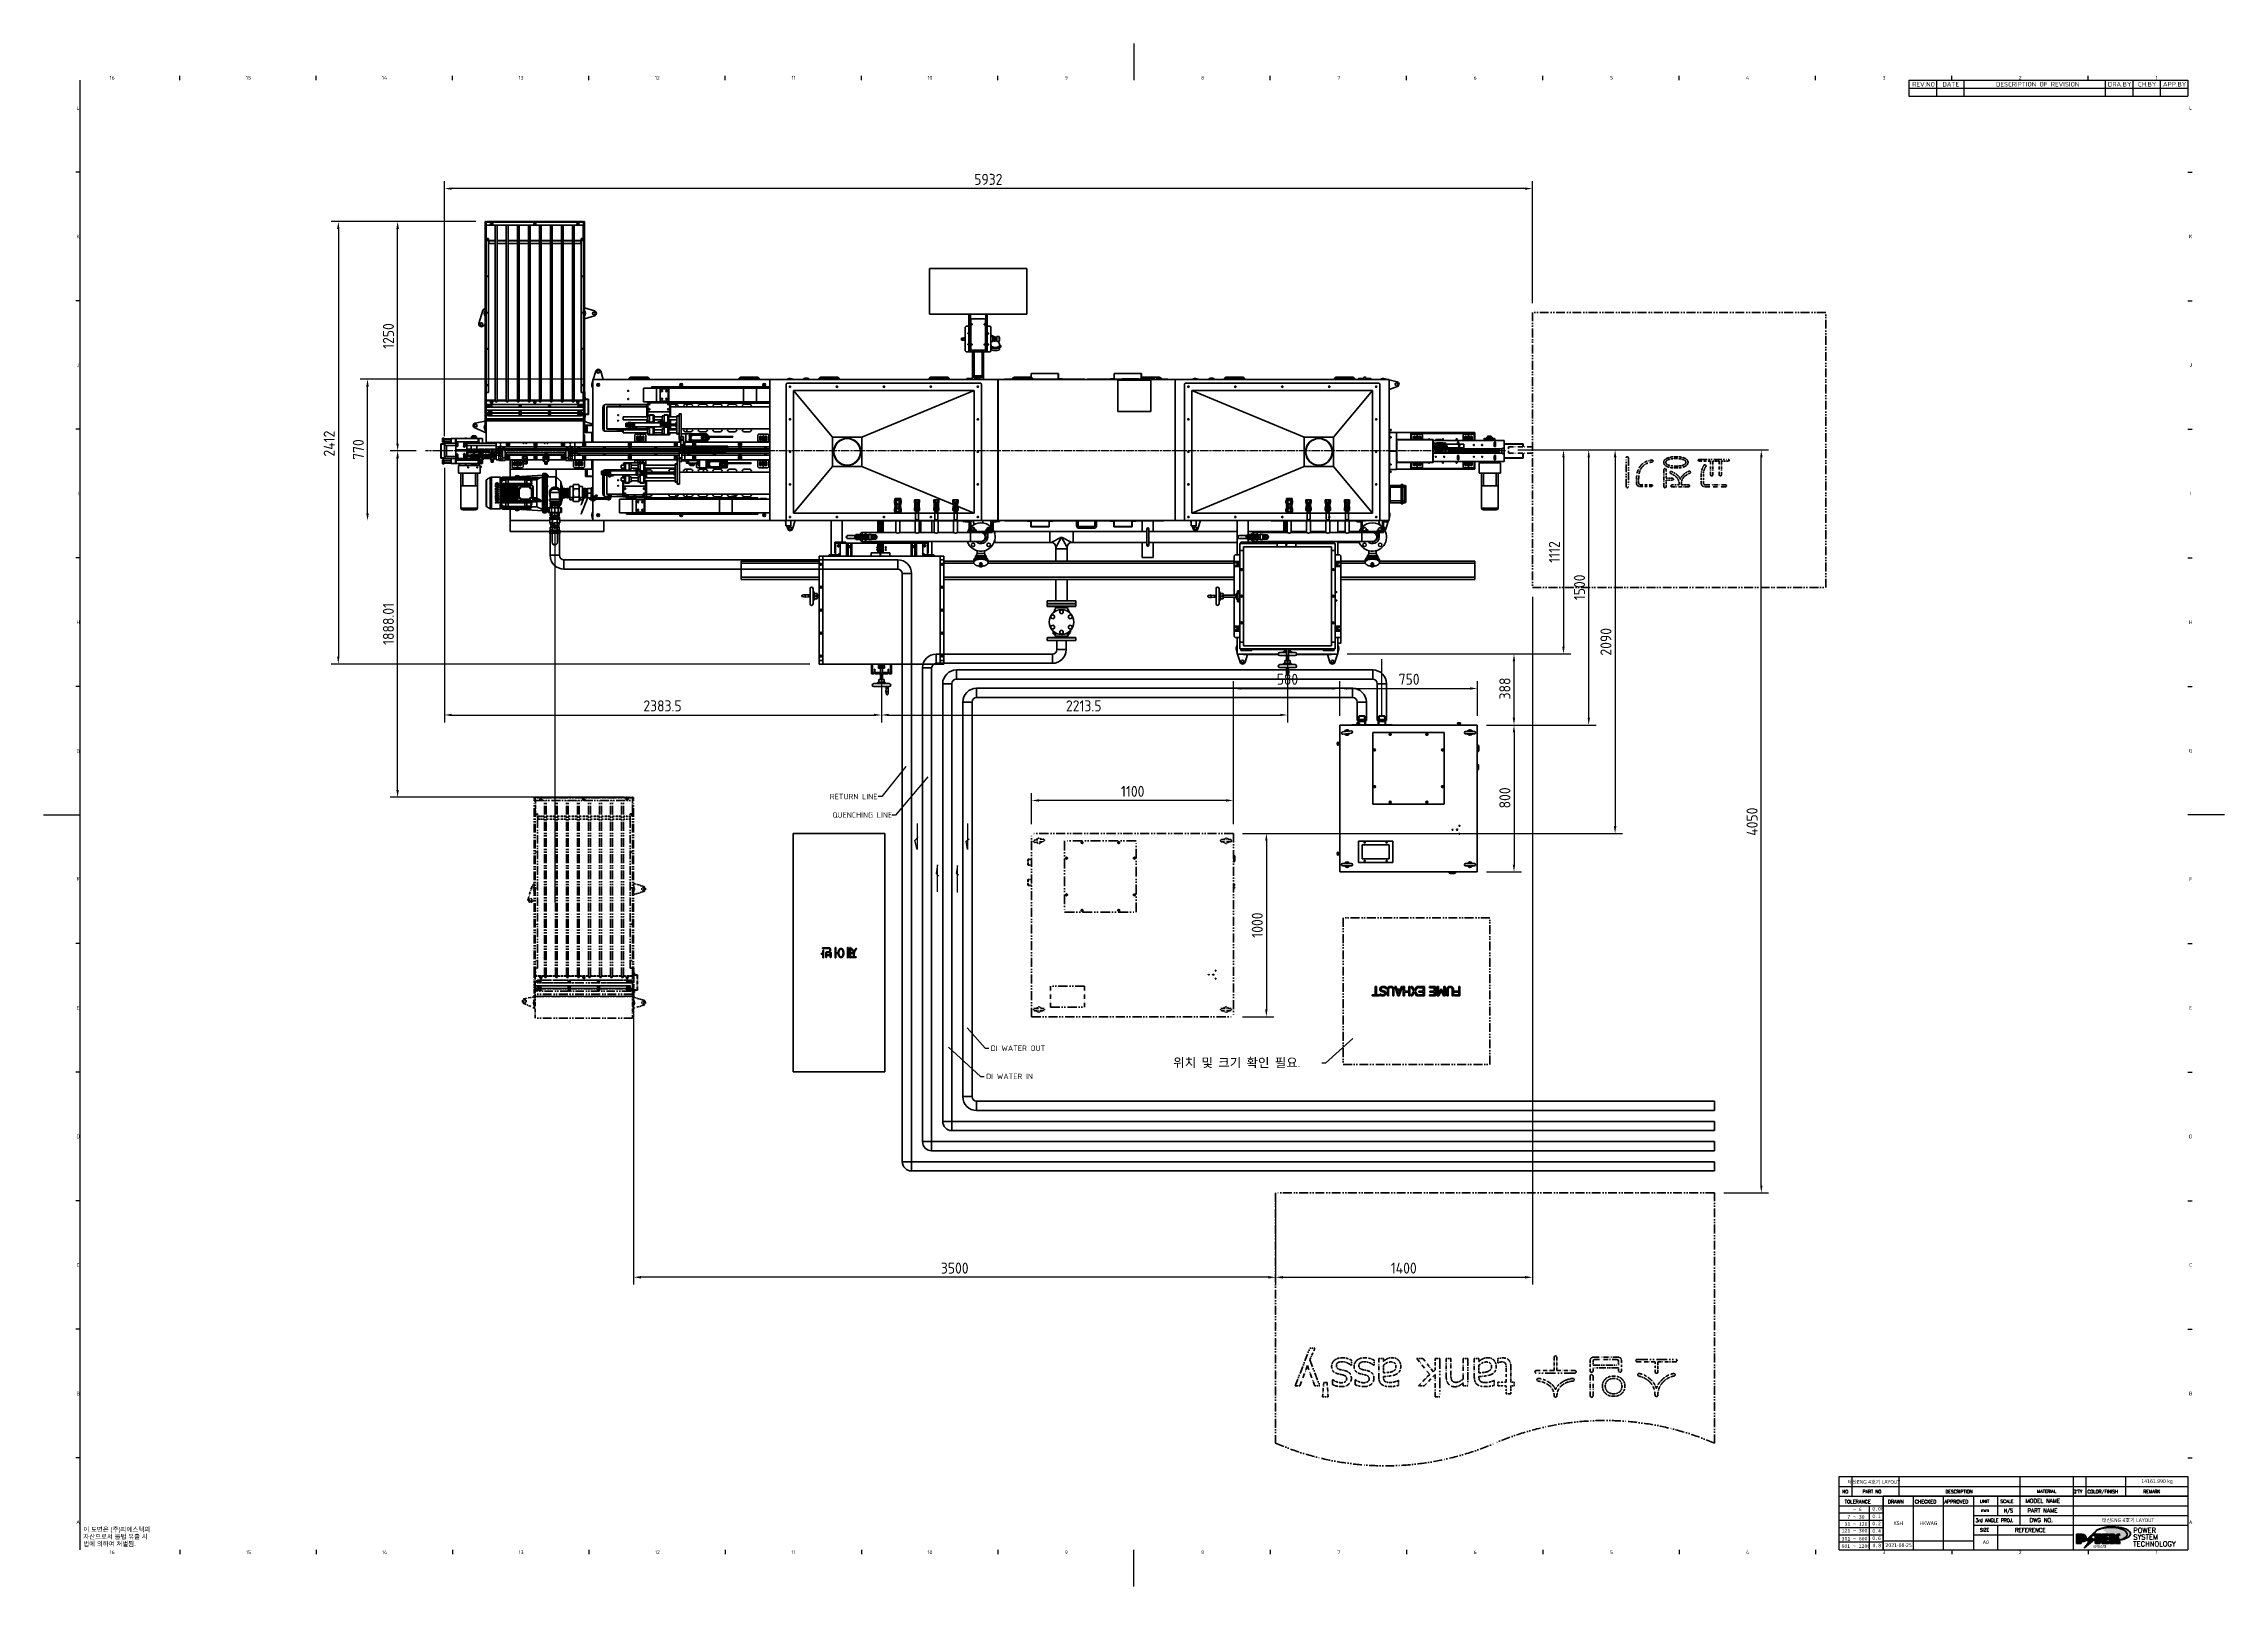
# Model space of a CAD drawing. Header units: millimetres. Extents: x 0 to 11890, y 0 to 8410.
import ezdxf
from ezdxf.enums import TextEntityAlignment as Align

# ---------------------------------------------------------------- set-up
doc = ezdxf.new("R2010")
doc.units = ezdxf.units.MM
doc.header["$LTSCALE"] = 10
for name, pattern in [('CHAIN', [0.3543, 0.2362, -0.0295, 0.0591, -0.0295]), ('DASH_DOUBLE_DOT', [0.4398, 0.24, -0.06, 0.0098, -0.06, 0.01, -0.06]), ('DOUBLE_DASH_CHAIN', [1.2403, 0.6614, -0.0827, 0.1654, -0.0827, 0.1654, -0.0827])]:
    doc.linetypes.add(name, pattern=pattern)
doc.layers.get('0').update_dxf_attribs({"color": 3, "lineweight": 25})
for name, color, linetype, lineweight in [('가시적인 것(ISO)', 3, 'Continuous', 40), ('가시적인 좁은 것(ISO)', 3, 'Continuous', 35), ('경계(ISO)', 7, 'Continuous', 25), ('기호(ISO)', 5, 'Continuous', 25), ('스케치 형상(ISO)', 3, 'Continuous', 25), ('제목(ISO)', 5, 'Continuous', 50), ('중심선(ISO)', 1, 'Continuous', 25), ('참조(ISO)', 6, 'DOUBLE_DASH_CHAIN', 35), ('치수(ISO)', 2, 'Continuous', 25), ('해치(ISO)', 7, 'Continuous', 18)]:
    doc.layers.add(name, color=color, linetype=linetype, lineweight=lineweight)
doc.styles.add('HAN_291', font='')
doc.styles.add('HAN_370', font='', dxfattribs={"width": 2})
doc.styles.add('ISO Proportiona M2B', font='isocp.shx')
doc.styles.add('RC_284', font='ROMANC.shx')
doc.styles.add('RC_287', font='ROMANC.shx')
doc.styles.add('RC_292', font='ROMANC.shx')
doc.styles.add('ROMANT_294', font='romant.shx')
doc.styles.add('문자 텍스트_PSTEK_POSCO', font='isocp.shx')
doc.styles.add('치수 텍스트_PSTEK_POSCO', font='isocp.shx')
doc.styles.add('텍스트 스타일198', font='tahoma.ttf')
doc.styles.add('텍스트 스타일333', font='ROMANC.shx', dxfattribs={"width": 0.8})
doc.styles.get('HAN_291').set_extended_font_data('GulimChe')
doc.styles.get('HAN_370').set_extended_font_data('GulimChe')
doc.dimstyles.new('치수_PSTEK_POSCO', dxfattribs={"dimscale": 10, "dimtxt": 3, "dimasz": 2, "dimexe": 2, "dimexo": 2.5, "dimgap": 1, "dimtad": 1, "dimrnd": 1e-08, "dimdsep": 46, "dimtxsty": '치수 텍스트_PSTEK_POSCO', "dimcen": 0.09, "dimdle": 10, "dimclrd": 7, "dimclre": 7, "dimclrt": 2, "dimadec": 1, "dimazin": 2, "dimtfac": 1, "dimtmove": 0, "dimatfit": 3, "dimfxl": 0, "dimtolj": 1, "dimlwd": -1, "dimlwe": -1, "dimarcsym": 0})
doc.dimstyles.new('치수_PSTEK_POSCO$7', dxfattribs={"dimscale": 10, "dimtxt": 3, "dimasz": 2, "dimexe": 2, "dimexo": 2.5, "dimgap": 1, "dimtad": 1, "dimrnd": 1e-08, "dimdsep": 46, "dimtxsty": '치수 텍스트_PSTEK_POSCO', "dimcen": 0.09, "dimdle": 10, "dimclrd": 7, "dimclre": 7, "dimclrt": 2, "dimadec": 1, "dimazin": 2, "dimtfac": 1, "dimtmove": 0, "dimatfit": 3, "dimfxl": 0, "dimtolj": 1, "dimlwd": -1, "dimlwe": -1, "dimarcsym": 0})

# ---------------------------------------------------------------- blocks, each defined once
blk = doc.blocks.new('경계 Default Border')
at = {"layer": '경계(ISO)'}
for p, q in [((74.3, 821), (74.3, 823.4)), ((148.6, 821), (148.6, 823.4)), ((222.9, 821), (222.9, 823.4)), ((297.3, 821), (297.3, 823.4)), ((371.6, 821), (371.6, 823.4)), ((445.9, 821), (445.9, 823.4)), ((520.2, 821), (520.2, 823.4)), ((668.8, 821), (668.8, 823.4)), ((743.1, 821), (743.1, 823.4)), ((817.4, 821), (817.4, 823.4)), ((891.8, 821), (891.8, 823.4)), ((966.1, 821), (966.1, 823.4)), ((1040.4, 821), (1040.4, 823.4)), ((1114.7, 821), (1114.7, 823.4)), ((20, 770.9), (17.6, 770.9)), ((1169, 770.9), (1171.4, 770.9)), ((20, 700.8), (17.6, 700.8)), ((1169, 700.8), (1171.4, 700.8)), ((20, 630.8), (17.6, 630.8)), ((1169, 630.8), (1171.4, 630.8)), ((20, 560.7), (17.6, 560.7)), ((1169, 560.7), (1171.4, 560.7)), ((20, 490.6), (17.6, 490.6)), ((1169, 490.6), (1171.4, 490.6)), ((20, 350.4), (17.6, 350.4)), ((1169, 350.4), (1171.4, 350.4)), ((20, 280.3), (17.6, 280.3)), ((1169, 280.3), (1171.4, 280.3)), ((20, 210.2), (17.6, 210.2)), ((1169, 210.2), (1171.4, 210.2)), ((20, 140.2), (17.6, 140.2)), ((1169, 140.2), (1171.4, 140.2)), ((20, 70.1), (17.6, 70.1)), ((1169, 70.1), (1171.4, 70.1)), ((74.3, 20), (74.3, 17.6)), ((148.6, 20), (148.6, 17.6)), ((222.9, 20), (222.9, 17.6)), ((297.3, 20), (297.3, 17.6)), ((371.6, 20), (371.6, 17.6)), ((445.9, 20), (445.9, 17.6)), ((520.2, 20), (520.2, 17.6)), ((668.8, 20), (668.8, 17.6)), ((743.1, 20), (743.1, 17.6)), ((817.4, 20), (817.4, 17.6)), ((891.8, 20), (891.8, 17.6)), ((966.1, 20), (966.1, 17.6)), ((1040.4, 20), (1040.4, 17.6)), ((1114.7, 20), (1114.7, 17.6))]:
    blk.add_line(p, q, dxfattribs=at)
at = {"layer": '경계(ISO)', "flags": 128}
for points in [[(594.5, 841), (594.5, 821)], [(20, 20), (20, 821)], [(0, 420.5), (20, 420.5)], [(1189, 420.5), (1169, 420.5)], [(594.5, 0), (594.5, 20)]]:
    blk.add_lwpolyline(points, dxfattribs=at)
at = {"layer": '경계(ISO)', "color": 2, "char_height": 2, "attachment_point": 7, "style": '문자 텍스트_PSTEK_POSCO'}
for s, insert in [('16', (36, 821.4)), ('15', (110.3, 821.4)), ('14', (184.5, 821.4)), ('13', (259, 821.4)), ('12', (333.3, 821.4)), ('11', (407.8, 821.4)), ('10', (481.9, 821.4)), ('9', (556.8, 821.4)), ('8', (631.1, 821.4)), ('7', (705.4, 821.4)), ('6', (779.7, 821.4)), ('5', (854, 821.4)), ('4', (928.2, 821.4)), ('3', (1002.7, 821.4)), ('2', (1076.9, 821.4)), ('1', (1151.5, 821.4)), ('L', (18, 804.9)), ('L', (1169.8, 804.9)), ('K', (17.9, 734.9)), ('K', (1169.7, 734.9)), ('J', (18.2, 664.8)), ('J', (1170, 664.8)), ('I', (18.5, 594.7)), ('I', (1170.3, 594.7)), ('H', (17.9, 524.6)), ('H', (1169.7, 524.6)), ('G', (17.9, 454.5)), ('G', (1169.7, 454.5)), ('F', (18, 384.5)), ('F', (1169.8, 384.5)), ('E', (18, 314.4)), ('E', (1169.8, 314.4)), ('D', (17.9, 244.3)), ('D', (1169.7, 244.3)), ('C', (18, 174.2)), ('C', (1169.8, 174.2)), ('B', (17.9, 104.1)), ('B', (1169.7, 104.1)), ('A', (17.8, 34)), ('A', (1169.6, 34)), ('16', (36, 17.6)), ('15', (110.3, 17.6)), ('14', (184.5, 17.6)), ('13', (259, 17.6)), ('12', (333.3, 17.6)), ('11', (407.8, 17.6)), ('10', (481.9, 17.6)), ('9', (556.8, 17.6)), ('8', (631.1, 17.6)), ('7', (705.4, 17.6)), ('6', (779.7, 17.6)), ('5', (854, 17.6)), ('4', (928.2, 17.6)), ('3', (1002.7, 17.6)), ('2', (1076.9, 17.6)), ('1', (1151.5, 17.6))]:
    blk.add_mtext(s, dxfattribs=dict(at, insert=insert))
blk = doc.blocks.new('제목 블록 PSTEK')
h = blk.add_hatch(color=1)
edge = h.paths.add_edge_path(flags=0)
edge.add_line((314.2, 19.6), (314.2, 17))
edge.add_line((314.2, 17), (314.3, 17))
edge.add_arc((314.3, 17.7), 0.651, 270, 360)
edge.add_line((315, 17.7), (315, 19))
edge.add_arc((314.3, 19), 0.651, 0, 90)
edge.add_line((314.3, 19.6), (314.2, 19.6))
edge = h.paths.add_edge_path()
edge.add_arc((315, 18.3), 1.97, 270, 450)
edge.add_line((315, 20.3), (311.8, 20.3))
edge.add_line((311.8, 20.3), (311.8, 15.3))
edge.add_line((311.8, 15.3), (314.2, 15.3))
edge.add_line((314.2, 15.3), (314.2, 16.3))
edge.add_line((314.2, 16.3), (315, 16.3))
h = blk.add_hatch(color=252)
edge = h.paths.add_edge_path()
edge.add_arc((315, 18.3), 1.97, 270, 406.8279)
edge.add_arc((315.2, 18.1), 1.97, -90, 53.561, ccw=False)
edge.add_line((315.2, 16.2), (314.4, 16.2))
edge.add_line((314.4, 16.2), (314.4, 15.2))
edge.add_line((314.4, 15.2), (311.9, 15.2))
edge.add_line((311.9, 15.2), (311.9, 15.3))
edge.add_line((311.9, 15.3), (314.2, 15.3))
edge.add_line((314.2, 15.3), (314.2, 16.3))
edge.add_line((314.2, 16.3), (315, 16.3))
h = blk.add_hatch(color=252)
edge = h.paths.add_edge_path()
edge.add_line((314.4, 19.5), (314.5, 19.5))
edge.add_arc((314.5, 18.8), 0.651, 60.4189, 90, ccw=False)
edge.add_arc((314.3, 19), 0.651, 39.9699, 90)
edge.add_line((314.3, 19.6), (314.2, 19.6))
edge.add_line((314.2, 19.6), (314.2, 17))
edge.add_line((314.2, 17), (314.3, 17))
edge.add_arc((314.3, 17.7), 0.651, 270, 274.6931)
edge.add_line((314.4, 17), (314.4, 19.5))
for color, points in [(252, [(317.2, 17.1), (322, 21.6), (322.3, 21.9), (317, 17), (318.8, 16.2), (316, 12.7), (316.3, 13), (318.9, 16.3)]), (5, [(321.6, 17.4), (319.5, 18.2), (322.5, 22), (317.2, 17.1), (318.9, 16.3), (316.2, 12.8)]), (1, [(324.5, 19.6), (325.2, 19.6), (325.2, 20.3), (321.2, 20.3), (321.2, 19.6), (322, 19.6), (322, 15.3), (324.5, 15.3)]), (252, [(322, 19.6), (321.4, 19.6), (321.4, 19.5), (322, 19.5)]), (252, [(324.7, 19.5), (325.4, 19.5), (325.4, 20.1), (325.2, 20.1), (325.2, 19.6), (324.5, 19.6), (324.5, 15.3), (322.2, 15.3), (322.2, 15.2), (324.7, 15.2)]), (1, [(329.2, 20.3), (325.7, 20.3), (325.7, 15.3), (329.4, 15.3), (329.4, 16), (328.1, 16), (328.1, 17.6), (329.2, 17.6), (329.2, 18.3), (328.1, 18.3), (328.1, 19.6), (329.2, 19.6)]), (252, [(329.5, 15.8), (329.4, 15.8), (329.4, 15.3), (325.8, 15.3), (325.8, 15.2), (329.5, 15.2)]), (252, [(328.3, 19.5), (329.4, 19.5), (329.4, 20.1), (329.2, 20.1), (329.2, 19.6), (328.1, 19.6), (328.1, 18.3), (328.3, 18.3)]), (252, [(328.3, 17.4), (329.4, 17.4), (329.4, 18.1), (329.2, 18.1), (329.2, 17.6), (328.1, 17.6), (328.1, 16), (328.3, 16)]), (1, [(332.3, 20.3), (329.9, 20.3), (329.9, 15.3), (332.3, 15.3), (332.3, 17.4), (333.1, 15.3), (335.5, 15.3), (334.3, 19.3), (335.4, 20.3), (334.3, 20.3), (332.3, 19)]), (252, [(332.5, 16.9), (332.3, 17.4), (332.3, 15.3), (330, 15.3), (330, 15.2), (332.5, 15.2)]), (252, [(332.5, 20.1), (332.3, 20.1), (332.3, 19), (332.5, 19.1)]), (252, [(335.6, 20.1), (335.3, 20.1), (334.3, 19.3), (335.5, 15.3), (333.2, 15.3), (333.2, 15.2), (335.7, 15.2), (334.4, 19.2)])]:
    blk.add_hatch(color=color).paths.add_polyline_path(points)
at = {"layer": '해치(ISO)'}
h = blk.add_hatch(color=140, dxfattribs=at)
edge = h.paths.add_edge_path()
edge.add_ellipse((330.4, 20.2), major_axis=(9.1, 0), ratio=0.40699, start_angle=301.3098, end_angle=507.7437)
edge.add_ellipse((331.5, 20.5), major_axis=(-9.82, 0), ratio=0.39426, start_angle=111.5121, end_angle=334.4703, ccw=False)
edge.add_line((335.1, 16.9), (335.1, 17))
at = {"color": 180}
for p, q in [((182.5, 11.8), (182.5, 51.6)), ((182.5, 51.6), (372.5, 51.6)), ((189.3, 51.6), (189.3, 41)), ((215.2, 41), (215.2, 51.6)), ((280.9, 51.6), (280.9, 41)), ((310.1, 51.6), (310.1, 41)), ((316.9, 51.6), (316.9, 41)), ((338.5, 51.6), (338.5, 41)), ((372.5, 51.6), (372.5, 11.8)), ((182.5, 46.3), (372.5, 46.3)), ((182.5, 41), (206.5, 41)), ((182.5, 35.7), (206.5, 35.7)), ((198.9, 12), (198.9, 35.7)), ((206.5, 35.7), (372.5, 35.7)), ((222.9, 11.8), (222.9, 41)), ((239.4, 11.8), (239.4, 41)), ((255.9, 11.8), (255.9, 41)), ((268.7, 41), (268.7, 30.4)), ((280.9, 41), (280.9, 25.2)), ((310.1, 41), (310.1, 11.8)), ((182.5, 31.8), (206.5, 31.8)), ((182.5, 27.8), (206.5, 27.8)), ((182.5, 23.9), (206.5, 23.9)), ((255.9, 30.4), (372.5, 30.4)), ((255.9, 25.2), (372.5, 25.2)), ((268.7, 25.2), (268.7, 11.8)), ((182.5, 19.9), (206.5, 19.9)), ((182.5, 16), (206.5, 16)), ((206.5, 16.7), (255.9, 16.7)), ((255.9, 19.9), (310.1, 19.9)), ((182.5, 11.8), (372.5, 11.8))]:
    blk.add_line(p, q, dxfattribs=at)
at = {"color": 7, "lineweight": 50}
for p, q in [((206.5, 11.8), (206.5, 41)), ((206.5, 41), (372.5, 41))]:
    blk.add_line(p, q, dxfattribs=at)
at = {"color": 7}
for p, q in [((315, 20.3), (311.8, 20.3)), ((311.8, 20.3), (311.8, 15.3)), ((315, 20.3), (311.8, 20.3)), ((311.8, 20.3), (311.8, 15.3)), ((311.8, 15.3), (314.2, 15.3)), ((311.8, 15.3), (314.2, 15.3)), ((314.2, 15.3), (311.9, 15.3)), ((311.9, 15.3), (311.9, 15.2)), ((311.9, 15.2), (314.4, 15.2)), ((314.2, 17), (314.2, 19.6)), ((314.2, 19.6), (314.3, 19.6)), ((314.3, 19.6), (314.2, 19.6)), ((314.2, 19.6), (314.2, 17)), ((314.2, 17), (314.2, 19.6)), ((314.2, 19.6), (314.3, 19.6)), ((314.3, 17), (314.2, 17)), ((314.2, 17), (314.3, 17)), ((314.3, 17), (314.2, 17)), ((314.2, 16.3), (315, 16.3)), ((314.2, 15.3), (314.2, 16.3)), ((315, 16.3), (314.2, 16.3)), ((314.2, 16.3), (314.2, 15.3)), ((314.2, 16.3), (315, 16.3)), ((314.2, 15.3), (314.2, 16.3)), ((314.4, 19.5), (314.5, 19.5)), ((314.4, 17), (314.4, 19.5)), ((314.4, 16.2), (315.2, 16.2)), ((314.4, 15.2), (314.4, 16.2)), ((315, 19), (315, 17.7)), ((315, 19), (315, 17.7)), ((318.8, 16.2), (316, 12.7)), ((316, 12.7), (316.3, 13)), ((316.2, 12.8), (321.6, 17.4)), ((318.9, 16.3), (316.2, 12.8)), ((316.3, 13), (318.9, 16.3)), ((322.3, 21.9), (317, 17)), ((317, 17), (318.8, 16.2)), ((322.5, 22), (317.2, 17.1)), ((317.2, 17.1), (322, 21.6)), ((318.9, 16.3), (317.2, 17.1)), ((317.2, 17.1), (318.9, 16.3)), ((319.5, 18.2), (322.5, 22)), ((321.6, 17.4), (319.5, 18.2)), ((325.2, 20.3), (321.2, 20.3)), ((321.2, 20.3), (321.2, 19.6)), ((325.2, 20.3), (321.2, 20.3)), ((321.2, 20.3), (321.2, 19.6)), ((321.2, 19.6), (322, 19.6)), ((321.2, 19.6), (322, 19.6)), ((321.4, 19.6), (321.4, 19.5)), ((322, 19.6), (321.4, 19.6)), ((321.4, 19.5), (322, 19.5)), ((322, 21.6), (322.3, 21.9)), ((322, 19.6), (322, 15.3)), ((322, 19.5), (322, 19.6)), ((322, 19.6), (322, 15.3)), ((322, 15.3), (324.5, 15.3)), ((322, 15.3), (324.5, 15.3)), ((324.5, 15.3), (322.2, 15.3)), ((322.2, 15.3), (322.2, 15.2)), ((322.2, 15.2), (324.7, 15.2)), ((324.5, 19.6), (325.2, 19.6)), ((324.5, 15.3), (324.5, 19.6)), ((325.2, 19.6), (324.5, 19.6)), ((324.5, 19.6), (324.5, 15.3)), ((324.5, 19.6), (325.2, 19.6)), ((324.5, 15.3), (324.5, 19.6)), ((324.7, 19.5), (325.4, 19.5)), ((324.7, 15.2), (324.7, 19.5)), ((325.2, 19.6), (325.2, 20.3)), ((325.2, 19.6), (325.2, 20.3)), ((325.4, 20.1), (325.2, 20.1)), ((325.2, 20.1), (325.2, 19.6)), ((325.4, 19.5), (325.4, 20.1)), ((329.2, 20.3), (325.7, 20.3)), ((325.7, 20.3), (325.7, 15.3)), ((325.7, 20.3), (325.7, 15.3)), ((329.2, 20.3), (325.7, 20.3)), ((325.7, 15.3), (329.4, 15.3)), ((325.7, 15.3), (329.4, 15.3)), ((329.4, 15.3), (325.8, 15.3)), ((325.8, 15.3), (325.8, 15.2)), ((325.8, 15.2), (329.5, 15.2)), ((328.1, 18.3), (328.1, 19.6)), ((328.1, 19.6), (329.2, 19.6)), ((329.2, 19.6), (328.1, 19.6)), ((328.1, 19.6), (328.1, 18.3)), ((328.1, 18.3), (328.1, 19.6)), ((328.1, 19.6), (329.2, 19.6)), ((329.2, 18.3), (328.1, 18.3)), ((328.1, 18.3), (328.3, 18.3)), ((329.2, 18.3), (328.1, 18.3)), ((328.1, 17.6), (329.2, 17.6)), ((328.1, 16), (328.1, 17.6)), ((329.2, 17.6), (328.1, 17.6)), ((328.1, 17.6), (328.1, 16)), ((328.1, 17.6), (329.2, 17.6)), ((328.1, 16), (328.1, 17.6)), ((329.4, 16), (328.1, 16)), ((328.1, 16), (328.3, 16)), ((329.4, 16), (328.1, 16)), ((328.3, 18.3), (328.3, 19.5)), ((328.3, 19.5), (329.4, 19.5)), ((328.3, 16), (328.3, 17.4)), ((328.3, 17.4), (329.4, 17.4)), ((329.2, 19.6), (329.2, 20.3)), ((329.2, 19.6), (329.2, 20.3)), ((329.4, 20.1), (329.2, 20.1)), ((329.2, 20.1), (329.2, 19.6)), ((329.2, 17.6), (329.2, 18.3)), ((329.2, 17.6), (329.2, 18.3)), ((329.4, 18.1), (329.2, 18.1)), ((329.2, 18.1), (329.2, 17.6)), ((329.4, 19.5), (329.4, 20.1)), ((329.4, 17.4), (329.4, 18.1)), ((329.4, 15.3), (329.4, 16)), ((329.4, 15.3), (329.4, 16)), ((329.5, 15.8), (329.4, 15.8)), ((329.4, 15.8), (329.4, 15.3)), ((329.5, 15.2), (329.5, 15.8)), ((332.3, 20.3), (329.9, 20.3)), ((329.9, 20.3), (329.9, 15.3)), ((329.9, 20.3), (329.9, 15.3)), ((332.3, 20.3), (329.9, 20.3)), ((329.9, 15.3), (332.3, 15.3)), ((329.9, 15.3), (332.3, 15.3)), ((332.3, 15.3), (330, 15.3)), ((330, 15.3), (330, 15.2)), ((330, 15.2), (332.5, 15.2)), ((334.3, 20.3), (332.3, 19)), ((332.3, 19), (332.3, 20.3)), ((334.3, 20.3), (332.3, 19)), ((332.3, 19), (332.3, 20.3)), ((332.5, 20.1), (332.3, 20.1)), ((332.3, 20.1), (332.3, 19)), ((332.3, 19), (332.5, 19.1)), ((332.3, 17.4), (333.1, 15.3)), ((332.3, 15.3), (332.3, 17.4)), ((332.5, 16.9), (332.3, 17.4)), ((332.3, 17.4), (332.3, 15.3)), ((332.3, 17.4), (333.1, 15.3)), ((332.3, 15.3), (332.3, 17.4)), ((332.5, 19.1), (332.5, 20.1)), ((332.5, 15.2), (332.5, 16.9)), ((333.1, 15.3), (335.5, 15.3)), ((333.1, 15.3), (335.5, 15.3)), ((335.5, 15.3), (333.2, 15.3)), ((333.2, 15.3), (333.2, 15.2)), ((333.2, 15.2), (335.7, 15.2)), ((334.3, 19.3), (335.4, 20.3)), ((335.4, 20.3), (334.3, 20.3)), ((334.3, 19.3), (335.4, 20.3)), ((335.4, 20.3), (334.3, 20.3)), ((335.3, 20.1), (334.3, 19.3)), ((335.5, 15.3), (334.3, 19.3)), ((334.3, 19.3), (335.5, 15.3)), ((335.5, 15.3), (334.3, 19.3)), ((334.4, 19.2), (335.6, 20.1)), ((335.7, 15.2), (334.4, 19.2)), ((335.6, 20.1), (335.3, 20.1)), ((345, 17.5), (345, 17.7))]:
    blk.add_line(p, q, dxfattribs=at)
at = {"color": 1}
for p, q in [((315, 20.3), (311.8, 20.3)), ((311.8, 20.3), (311.8, 15.3)), ((311.8, 15.3), (314.2, 15.3)), ((314.2, 17), (314.2, 19.6)), ((314.2, 19.6), (314.3, 19.6)), ((314.3, 17), (314.2, 17)), ((314.2, 16.3), (315, 16.3)), ((314.2, 15.3), (314.2, 16.3)), ((315, 19), (315, 17.7)), ((325.2, 20.3), (321.2, 20.3)), ((321.2, 20.3), (321.2, 19.6)), ((321.2, 19.6), (322, 19.6)), ((322, 19.6), (322, 15.3)), ((322, 15.3), (324.5, 15.3)), ((324.5, 19.6), (325.2, 19.6)), ((324.5, 15.3), (324.5, 19.6)), ((325.2, 19.6), (325.2, 20.3)), ((329.2, 20.3), (325.7, 20.3)), ((325.7, 20.3), (325.7, 15.3)), ((325.7, 15.3), (329.4, 15.3)), ((328.1, 18.3), (328.1, 19.6)), ((328.1, 19.6), (329.2, 19.6)), ((329.2, 18.3), (328.1, 18.3)), ((328.1, 17.6), (329.2, 17.6)), ((328.1, 16), (328.1, 17.6)), ((329.4, 16), (328.1, 16)), ((329.2, 19.6), (329.2, 20.3)), ((329.2, 17.6), (329.2, 18.3)), ((329.4, 15.3), (329.4, 16)), ((332.3, 20.3), (329.9, 20.3)), ((329.9, 20.3), (329.9, 15.3)), ((329.9, 15.3), (332.3, 15.3)), ((334.3, 20.3), (332.3, 19)), ((332.3, 19), (332.3, 20.3)), ((332.3, 17.4), (333.1, 15.3)), ((332.3, 15.3), (332.3, 17.4)), ((333.1, 15.3), (335.5, 15.3)), ((334.3, 19.3), (335.4, 20.3)), ((335.4, 20.3), (334.3, 20.3)), ((335.5, 15.3), (334.3, 19.3))]:
    blk.add_line(p, q, dxfattribs=at)
at = {"color": 5}
for p, q in [((316.2, 12.8), (321.6, 17.4)), ((318.9, 16.3), (316.2, 12.8)), ((322.5, 22), (317.2, 17.1)), ((317.2, 17.1), (318.9, 16.3)), ((319.5, 18.2), (322.5, 22)), ((321.6, 17.4), (319.5, 18.2))]:
    blk.add_line(p, q, dxfattribs=at)
at = {"color": 7}
for centre, radius, start, end in [((314.3, 19), 0.651, 0, 90), ((314.3, 19), 0.651, 39.9699, 90), ((314.3, 19), 0.651, 0, 90), ((314.3, 17.7), 0.651, 270, 0), ((314.3, 17.7), 0.651, 270, 0), ((314.3, 17.7), 0.651, 270, 274.6931), ((314.5, 18.8), 0.651, 60.4189, 90), ((315, 18.3), 1.97, 270, 90), ((315, 18.3), 1.97, 270, 90), ((315, 18.3), 1.97, 270, 46.8279), ((315.2, 18.1), 1.97, 270, 53.561)]:
    blk.add_arc(centre, radius, start, end, dxfattribs=at)
at = {"color": 1}
for centre, radius, start, end in [((314.3, 19), 0.651, 0, 90), ((314.3, 17.7), 0.651, 270, 0), ((315, 18.3), 1.97, 270, 90)]:
    blk.add_arc(centre, radius, start, end, dxfattribs=at)
at = {"layer": '제목(ISO)', "lineweight": 18}
blk.add_line((182.5, 35.7), (182.5, 11.8), dxfattribs=at)
at = {"layer": '제목(ISO)'}
for p, q in [((315, 20.3), (311.8, 20.3)), ((311.8, 20.3), (311.8, 15.3)), ((311.8, 15.3), (314.2, 15.3)), ((314.2, 15.3), (311.9, 15.3)), ((311.9, 15.3), (311.9, 15.2)), ((311.9, 15.2), (314.4, 15.2)), ((314.2, 17), (314.2, 19.6)), ((314.2, 19.6), (314.3, 19.6)), ((314.3, 19.6), (314.2, 19.6)), ((314.2, 19.6), (314.2, 17)), ((314.3, 17), (314.2, 17)), ((314.2, 17), (314.3, 17)), ((314.2, 15.3), (314.2, 16.3)), ((314.2, 16.3), (315, 16.3)), ((315, 16.3), (314.2, 16.3)), ((314.2, 16.3), (314.2, 15.3)), ((314.4, 19.5), (314.5, 19.5)), ((314.4, 17), (314.4, 19.5)), ((314.4, 15.2), (314.4, 16.2)), ((314.4, 16.2), (315.2, 16.2)), ((315, 19), (315, 17.7)), ((318.8, 16.2), (316, 12.7)), ((316, 12.7), (316.3, 13)), ((316.2, 12.8), (321.6, 17.4)), ((318.9, 16.3), (316.2, 12.8)), ((316.3, 13), (318.9, 16.3)), ((322.3, 21.9), (317, 17)), ((317, 17), (318.8, 16.2)), ((322.5, 22), (317.2, 17.1)), ((317.2, 17.1), (322, 21.6)), ((317.2, 17.1), (318.9, 16.3)), ((318.9, 16.3), (317.2, 17.1)), ((319.5, 18.2), (322.5, 22)), ((321.6, 17.4), (319.5, 18.2)), ((325.2, 20.3), (321.2, 20.3)), ((321.2, 20.3), (321.2, 19.6)), ((321.2, 19.6), (322, 19.6)), ((322, 19.6), (321.4, 19.6)), ((321.4, 19.6), (321.4, 19.5)), ((321.4, 19.5), (322, 19.5)), ((322, 21.6), (322.3, 21.9)), ((322, 19.6), (322, 15.3)), ((322, 19.5), (322, 19.6)), ((322, 15.3), (324.5, 15.3)), ((324.5, 15.3), (322.2, 15.3)), ((322.2, 15.3), (322.2, 15.2)), ((322.2, 15.2), (324.7, 15.2)), ((324.5, 19.6), (325.2, 19.6)), ((324.5, 15.3), (324.5, 19.6)), ((325.2, 19.6), (324.5, 19.6)), ((324.5, 19.6), (324.5, 15.3)), ((324.7, 19.5), (325.4, 19.5)), ((324.7, 15.2), (324.7, 19.5)), ((325.2, 19.6), (325.2, 20.3)), ((325.4, 20.1), (325.2, 20.1)), ((325.2, 20.1), (325.2, 19.6)), ((325.4, 19.5), (325.4, 20.1)), ((329.2, 20.3), (325.7, 20.3)), ((325.7, 20.3), (325.7, 15.3)), ((325.7, 15.3), (329.4, 15.3)), ((329.4, 15.3), (325.8, 15.3)), ((325.8, 15.3), (325.8, 15.2)), ((325.8, 15.2), (329.5, 15.2)), ((328.1, 18.3), (328.1, 19.6)), ((328.1, 19.6), (329.2, 19.6)), ((329.2, 19.6), (328.1, 19.6)), ((328.1, 19.6), (328.1, 18.3)), ((329.2, 18.3), (328.1, 18.3)), ((328.1, 18.3), (328.3, 18.3)), ((328.1, 16), (328.1, 17.6)), ((328.1, 17.6), (329.2, 17.6)), ((329.2, 17.6), (328.1, 17.6)), ((328.1, 17.6), (328.1, 16)), ((329.4, 16), (328.1, 16)), ((328.1, 16), (328.3, 16)), ((328.3, 19.5), (329.4, 19.5)), ((328.3, 18.3), (328.3, 19.5)), ((328.3, 17.4), (329.4, 17.4)), ((328.3, 16), (328.3, 17.4)), ((329.2, 19.6), (329.2, 20.3)), ((329.4, 20.1), (329.2, 20.1)), ((329.2, 20.1), (329.2, 19.6)), ((329.2, 17.6), (329.2, 18.3)), ((329.4, 18.1), (329.2, 18.1)), ((329.2, 18.1), (329.2, 17.6)), ((329.4, 19.5), (329.4, 20.1)), ((329.4, 17.4), (329.4, 18.1)), ((329.4, 15.3), (329.4, 16)), ((329.5, 15.8), (329.4, 15.8)), ((329.4, 15.8), (329.4, 15.3)), ((329.5, 15.2), (329.5, 15.8)), ((332.3, 20.3), (329.9, 20.3)), ((329.9, 20.3), (329.9, 15.3)), ((329.9, 15.3), (332.3, 15.3)), ((332.3, 15.3), (330, 15.3)), ((330, 15.3), (330, 15.2)), ((330, 15.2), (332.5, 15.2)), ((334.3, 20.3), (332.3, 19)), ((332.3, 19), (332.3, 20.3)), ((332.5, 20.1), (332.3, 20.1)), ((332.3, 20.1), (332.3, 19)), ((332.3, 19), (332.5, 19.1)), ((332.3, 15.3), (332.3, 17.4)), ((332.3, 17.4), (333.1, 15.3)), ((332.5, 16.9), (332.3, 17.4)), ((332.3, 17.4), (332.3, 15.3)), ((332.5, 19.1), (332.5, 20.1)), ((332.5, 15.2), (332.5, 16.9)), ((333.1, 15.3), (335.5, 15.3)), ((335.5, 15.3), (333.2, 15.3)), ((333.2, 15.3), (333.2, 15.2)), ((333.2, 15.2), (335.7, 15.2)), ((334.3, 19.3), (335.4, 20.3)), ((335.4, 20.3), (334.3, 20.3)), ((335.3, 20.1), (334.3, 19.3)), ((335.5, 15.3), (334.3, 19.3)), ((334.3, 19.3), (335.5, 15.3)), ((334.4, 19.2), (335.6, 20.1)), ((335.7, 15.2), (334.4, 19.2)), ((335.6, 20.1), (335.3, 20.1))]:
    blk.add_line(p, q, dxfattribs=at)
at = {"layer": '제목(ISO)', "color": 4}
blk.add_line((335.1, 16.9), (335.1, 17), dxfattribs=at)
at = {"layer": '제목(ISO)'}
for centre, radius, start, end in [((314.3, 19), 0.651, 0, 90), ((314.3, 19), 0.651, 39.9699, 90), ((314.3, 17.7), 0.651, 270, 0), ((314.3, 17.7), 0.651, 270, 274.6931), ((314.5, 18.8), 0.651, 60.4189, 90), ((315, 18.3), 1.97, 46.8279, 90), ((315, 18.3), 1.97, 270, 46.8279), ((315, 18.3), 1.97, 270, 46.8279), ((315.2, 18.1), 1.97, 270, 53.561)]:
    blk.add_arc(centre, radius, start, end, dxfattribs=at)
at = {"layer": '제목(ISO)', "color": 4}
for centre, major_axis, ratio, start_param, end_param in [((331.5, 20.5), (9.82, 0), 0.39426, 5.087845, 8.9792), ((330.4, 20.2), (9.1, 0), 0.40699, 5.258849, 8.861799)]:
    blk.add_ellipse(centre, major_axis=major_axis, ratio=ratio, start_param=start_param, end_param=end_param, dxfattribs=at)
at = {"color": 2}
for s, height, style, p in [('NO', 1.74, 'RC_284', (184.1, 42.6)), (' TOLERANCE', 1.9, 'RC_287', (184.1, 37)), ('PART NO', 1.74, 'RC_284', (195.3, 42.6)), ('DRAWN', 1.9, 'RC_287', (209, 37)), ('CHECKED', 1.9, 'RC_287', (223.7, 37)), ('APPROVED', 1.9, 'RC_287', (239.8, 37)), ('DESCRIPTION', 1.742, 'RC_284', (240.4, 42.6)), ('UNIT', 1.74, 'RC_284', (259.2, 37.3)), ('SCALE', 1.74, 'RC_284', (270.3, 37.3)), ('MODEL NAME', 2.18, 'RC_292', (284.1, 37.3)), ("Q'TY", 1.74, 'RC_284', (310.1, 42.6)), ('COLOR/FINISH', 1.742, 'RC_284', (317.8, 42.6)), ('REMARK', 1.74, 'RC_284', (348.3, 42.6)), (' 31 ~ 120', 2, 'HAN_291', (183.8, 24.8)), ('  7 ~ 30', 2, 'HAN_291', (183.8, 28.7)), ('    ~ 6', 2, 'HAN_291', (183.8, 32.8)), ('0.08', 2, 'HAN_291', (200.5, 33.1)), ('0.1', 2, 'HAN_291', (200.5, 29)), ('0.2', 2, 'HAN_291', (200.5, 25.1)), ('mm', 1.74, 'RC_284', (259.7, 32.4)), ('PART NAME', 2.18, 'RC_292', (285.1, 32)), (' DWG NO.', 2.18, 'RC_292', (284.8, 26.8)), ('601 ~ 1200', 2, 'HAN_291', (183.7, 12.8)), ('121 ~ 300', 2, 'HAN_291', (183.8, 21.2)), ('301 ~ 600', 2, 'HAN_291', (183.8, 16.8)), ('0.4', 2, 'HAN_291', (200.5, 21)), ('0.6', 2, 'HAN_291', (200.5, 17.1)), ('0.8', 2, 'HAN_291', (200.6, 13.1)), ('SIZE', 1.74, 'RC_284', (259.2, 21.7)), ('REFERENCE', 2.18, 'RC_292', (278.3, 21.4))]:
    blk.add_text(s, height=height, dxfattribs=dict(at, style=style)).set_placement(p)
at = {"color": 2, "style": 'RC_284'}
blk.add_text('MATERIAL', height=1.74, dxfattribs=at).set_placement((295.5, 43.6), align=Align.MIDDLE_CENTER)
at = {"color": 2, "style": '텍스트 스타일333', "width": 0.8}
blk.add_text('3rd ANGLE PROJ.', height=2, dxfattribs=at).set_placement((256.8, 26.8))
at = {"color": 7, "style": '텍스트 스타일333', "width": 0.8}
blk.add_text('N/S', height=2, dxfattribs=at).set_placement((274.8, 33.1), align=Align.MIDDLE_CENTER)
at = {"color": 7, "style": 'ROMANT_294'}
for s, p in [('POWER', (342.8, 21)), ('TECHNOLOGY', (342.8, 13.6)), ('SYSTEM', (342.8, 17.3))]:
    blk.add_text(s, height=2.7, dxfattribs=at).set_placement(p)
at = {"color": 7, "insert": (320.9, 14.2), "char_height": 1.4, "attachment_point": 1, "line_spacing_factor": 0.332, "style": 'HAN_370'}
blk.add_mtext('\\fHY견고딕|b0|i0;\\H1.4000;피에스텍', dxfattribs=at)
at = {"layer": '제목(ISO)', "color": 7, "style": '텍스트 스타일198'}
for tag, p in [('부품_번호_001', (187.2, 47.7)), ('질량\\P3;_001', (347.2, 48.2)), ('설계자_001', (212.2, 25.2)), ('점검자_001', (226.4, 25.2)), ('부품_번호_001', (325.8, 26.8)), ('작성_날짜_001', (207.7, 13.3)), ('시트_크기_001', (260.8, 14.8))]:
    blk.add_attdef(tag, p, '', height=2, dxfattribs=at)
for tag, p in [('설명', (248, 48.9)), ('재질', (295.5, 48.9)), ("3._Q'TY", (313.5, 48.9)), ('4._COLOR', (327.7, 48.9)), ('1._MODEL_NAME', (341.2, 38.4)), ('엔지니어링_승인자', (247.7, 26.2)), ('제목', (341.3, 33.1)), ('점검_날짜', (231.2, 14.3)), ('엔지니어링_승인_날짜', (247.7, 14.3)), ('프로젝트', (289.4, 15.8))]:
    blk.add_attdef(tag, text='', height=2, dxfattribs=at).set_placement(p, align=Align.MIDDLE_CENTER)
blk = doc.blocks.new('리비전 내역')
at = {"layer": '기호(ISO)'}
for p, q in [((1017, 821), (1169, 821)), ((1017, 821), (1017, 816.7)), ((1032, 821), (1032, 816.7)), ((1047, 821), (1047, 816.7)), ((1124, 821), (1124, 816.7)), ((1139, 821), (1139, 816.7)), ((1154, 821), (1154, 816.7)), ((1169, 821), (1169, 816.7)), ((1017, 816.7), (1169, 816.7)), ((1017, 816.7), (1017, 812.4)), ((1017, 812.4), (1169, 812.4)), ((1032, 816.7), (1032, 812.4)), ((1047, 816.7), (1047, 812.4)), ((1124, 816.7), (1124, 812.4)), ((1139, 816.7), (1139, 812.4)), ((1154, 816.7), (1154, 812.4)), ((1169, 816.7), (1169, 812.4))]:
    blk.add_line(p, q, dxfattribs=at)
at = {"layer": '기호(ISO)', "color": 2, "char_height": 2.5, "attachment_point": 7, "style": 'ISO Proportiona M2B'}
for s, insert in [('REV.NO', (1018.8, 817.6)), ('DATE', (1035.3, 817.6)), ('DESCRIPTION OF REVISION', (1064.5, 817.6)), ('DRA.BY', (1125.5, 817.6)), ('CH.BY', (1141.9, 817.6)), ('APP.BY', (1155.5, 817.6))]:
    blk.add_mtext(s, dxfattribs=dict(at, insert=insert))
blk = doc.blocks.new('*D22')
at = {"layer": 'Defpoints', "color": 0}
for p in [(7987, 6195), (9365, 6195), (9110, 2145)]:
    blk.add_point(p, dxfattribs=at)
at = {"layer": '치수(ISO)', "color": 7}
for p, q in [((8037, 6195), (9405, 6195)), ((9365, 2185), (9365, 6155)), ((9160, 2145), (9405, 2145))]:
    blk.add_line(p, q, dxfattribs=at)
for points in [[(9359, 6155), (9372, 6155), (9365, 6195)], [(9359, 2185), (9372, 2185), (9365, 2145)]]:
    blk.add_solid(points, dxfattribs=at)
at = {"layer": '치수(ISO)', "color": 2, "insert": (9315, 4092), "char_height": 60, "attachment_point": 4, "rotation": 90, "style": '치수 텍스트_PSTEK_POSCO'}
blk.add_mtext('\\A1;4050', dxfattribs=at)
blk = doc.blocks.new('*D23')
at = {"layer": 'Defpoints', "color": 0}
for p in [(8117, 5445), (6717, 2145), (8117, 1685)]:
    blk.add_point(p, dxfattribs=at)
at = {"layer": '치수(ISO)', "color": 7}
for p, q in [((8117, 5395), (8117, 1645)), ((6717, 2095), (6717, 1645)), ((6757, 1685), (8077, 1685))]:
    blk.add_line(p, q, dxfattribs=at)
for points in [[(6757, 1692), (6757, 1678), (6717, 1685)], [(8077, 1692), (8077, 1678), (8117, 1685)]]:
    blk.add_solid(points, dxfattribs=at)
at = {"layer": '치수(ISO)', "color": 2, "insert": (7345, 1735), "char_height": 60, "attachment_point": 4, "style": '치수 텍스트_PSTEK_POSCO'}
blk.add_mtext('\\A1;1400', dxfattribs=at)
blk = doc.blocks.new('*D24')
at = {"layer": 'Defpoints', "color": 0}
for p in [(3217, 3333), (3217, 1685), (6717, 1685)]:
    blk.add_point(p, dxfattribs=at)
at = {"layer": '치수(ISO)', "color": 7}
for p, q in [((3217, 3283), (3217, 1645)), ((6677, 1685), (3257, 1685)), ((6717, 1735), (6717, 1725))]:
    blk.add_line(p, q, dxfattribs=at)
for points in [[(3257, 1692), (3257, 1678), (3217, 1685)], [(6677, 1692), (6677, 1678), (6717, 1685)]]:
    blk.add_solid(points, dxfattribs=at)
at = {"layer": '치수(ISO)', "color": 2, "insert": (4892, 1735), "char_height": 60, "attachment_point": 4, "style": '치수 텍스트_PSTEK_POSCO'}
blk.add_mtext('\\A1;3500', dxfattribs=at)
blk = doc.blocks.new('*D25')
at = {"layer": 'Defpoints', "color": 0}
for p in [(7987, 6195), (6487, 4105), (8568, 4105)]:
    blk.add_point(p, dxfattribs=at)
at = {"layer": '치수(ISO)', "color": 7}
for p, q in [((8037, 6195), (8608, 6195)), ((8568, 6155), (8568, 4145)), ((6537, 4105), (8608, 4105))]:
    blk.add_line(p, q, dxfattribs=at)
for points in [[(8561, 6155), (8575, 6155), (8568, 6195)], [(8561, 4145), (8575, 4145), (8568, 4105)]]:
    blk.add_solid(points, dxfattribs=at)
at = {"layer": '치수(ISO)', "color": 2, "insert": (8518, 5074), "char_height": 60, "attachment_point": 4, "rotation": 90, "style": '치수 텍스트_PSTEK_POSCO'}
blk.add_mtext('\\A1;2090', dxfattribs=at)
blk = doc.blocks.new('*D26')
at = {"layer": 'Defpoints', "color": 0}
for p in [(7067, 4895), (7067, 4695), (6487, 4105)]:
    blk.add_point(p, dxfattribs=at)
at = {"layer": '치수(ISO)', "color": 7}
for p, q in [((6487, 4155), (6487, 4935)), ((6527, 4895), (7027, 4895)), ((7067, 4745), (7067, 4935))]:
    blk.add_line(p, q, dxfattribs=at)
for points in [[(6527, 4901), (6527, 4888), (6487, 4895)], [(7027, 4901), (7027, 4888), (7067, 4895)]]:
    blk.add_solid(points, dxfattribs=at)
at = {"layer": '치수(ISO)', "color": 2, "insert": (6723, 4945), "char_height": 60, "attachment_point": 4, "style": '치수 텍스트_PSTEK_POSCO'}
blk.add_mtext('\\A1;580', dxfattribs=at)
blk = doc.blocks.new('*D27')
at = {"layer": 'Defpoints', "color": 0}
for p in [(7817, 4895), (7067, 4695), (7817, 4695)]:
    blk.add_point(p, dxfattribs=at)
at = {"layer": '치수(ISO)', "color": 7}
for p, q in [((7107, 4895), (7777, 4895)), ((7817, 4745), (7817, 4935))]:
    blk.add_line(p, q, dxfattribs=at)
for points in [[(7107, 4901), (7107, 4888), (7067, 4895)], [(7777, 4901), (7777, 4888), (7817, 4895)]]:
    blk.add_solid(points, dxfattribs=at)
at = {"layer": '치수(ISO)', "color": 2, "insert": (7388, 4945), "char_height": 60, "attachment_point": 4, "style": '치수 텍스트_PSTEK_POSCO'}
blk.add_mtext('\\A1;750', dxfattribs=at)
blk = doc.blocks.new('*D28')
at = {"layer": 'Defpoints', "color": 0}
for p in [(7987, 6195), (8424, 6195), (7817, 4695)]:
    blk.add_point(p, dxfattribs=at)
at = {"layer": '치수(ISO)', "color": 7}
for p, q in [((8037, 6195), (8464, 6195)), ((8424, 4735), (8424, 6155)), ((7867, 4695), (8464, 4695))]:
    blk.add_line(p, q, dxfattribs=at)
for points in [[(8418, 6155), (8431, 6155), (8424, 6195)], [(8418, 4735), (8431, 4735), (8424, 4695)]]:
    blk.add_solid(points, dxfattribs=at)
at = {"layer": '치수(ISO)', "color": 2, "insert": (8374, 5376), "char_height": 60, "attachment_point": 4, "rotation": 90, "style": '치수 텍스트_PSTEK_POSCO'}
blk.add_mtext('\\A1;1500', dxfattribs=at)
blk = doc.blocks.new('*D29')
at = {"layer": 'Defpoints', "color": 0}
for p in [(7057, 5083), (8017, 5083), (7817, 4695)]:
    blk.add_point(p, dxfattribs=at)
at = {"layer": '치수(ISO)', "color": 7}
for p, q in [((7107, 5083), (8057, 5083)), ((8017, 4735), (8017, 5043))]:
    blk.add_line(p, q, dxfattribs=at)
for points in [[(8010, 5043), (8023, 5043), (8017, 5083)], [(8010, 4735), (8023, 4735), (8017, 4695)]]:
    blk.add_solid(points, dxfattribs=at)
at = {"layer": '치수(ISO)', "color": 2, "insert": (7967, 4835), "char_height": 60, "attachment_point": 4, "rotation": 90, "style": '치수 텍스트_PSTEK_POSCO'}
blk.add_mtext('\\A1;388', dxfattribs=at)
blk = doc.blocks.new('*D30')
at = {"layer": 'Defpoints', "color": 0}
for p in [(5387, 4284), (5387, 4105), (6487, 4105)]:
    blk.add_point(p, dxfattribs=at)
at = {"layer": '치수(ISO)', "color": 7}
for p, q in [((5387, 4155), (5387, 4324)), ((6447, 4284), (5427, 4284)), ((6487, 4155), (6487, 4324))]:
    blk.add_line(p, q, dxfattribs=at)
for points in [[(5427, 4291), (5427, 4278), (5387, 4284)], [(6447, 4291), (6447, 4278), (6487, 4284)]]:
    blk.add_solid(points, dxfattribs=at)
at = {"layer": '치수(ISO)', "color": 2, "insert": (5874, 4334), "char_height": 60, "attachment_point": 4, "style": '치수 텍스트_PSTEK_POSCO'}
blk.add_mtext('\\A1;1100', dxfattribs=at)
blk = doc.blocks.new('*D31')
at = {"layer": 'Defpoints', "color": 0}
for p in [(6487, 4105), (6487, 3105), (6667, 3105)]:
    blk.add_point(p, dxfattribs=at)
at = {"layer": '치수(ISO)', "color": 7}
for p, q in [((6537, 4105), (6707, 4105)), ((6667, 4065), (6667, 3145)), ((6537, 3105), (6707, 3105))]:
    blk.add_line(p, q, dxfattribs=at)
for points in [[(6660, 4065), (6673, 4065), (6667, 4105)], [(6660, 3145), (6673, 3145), (6667, 3105)]]:
    blk.add_solid(points, dxfattribs=at)
at = {"layer": '치수(ISO)', "color": 2, "insert": (6617, 3536), "char_height": 60, "attachment_point": 4, "rotation": 90, "style": '치수 텍스트_PSTEK_POSCO'}
blk.add_mtext('\\A1;1000', dxfattribs=at)
blk = doc.blocks.new('*D32')
at = {"layer": 'Defpoints', "color": 0}
for p in [(7817, 4695), (7817, 3895), (8017, 3895)]:
    blk.add_point(p, dxfattribs=at)
at = {"layer": '치수(ISO)', "color": 7}
for p, q in [((8017, 4655), (8017, 3935)), ((7867, 3895), (8057, 3895))]:
    blk.add_line(p, q, dxfattribs=at)
for points in [[(8010, 4655), (8023, 4655), (8017, 4695)], [(8010, 3935), (8023, 3935), (8017, 3895)]]:
    blk.add_solid(points, dxfattribs=at)
at = {"layer": '치수(ISO)', "color": 2, "insert": (7967, 4241), "char_height": 60, "attachment_point": 4, "rotation": 90, "style": '치수 텍스트_PSTEK_POSCO'}
blk.add_mtext('\\A1;800', dxfattribs=at)
blk = doc.blocks.new('*D33')
at = {"layer": 'Defpoints', "color": 0}
for p in [(2185, 7620), (8117, 6945), (2185, 6220)]:
    blk.add_point(p, dxfattribs=at)
at = {"layer": '치수(ISO)', "color": 7}
for p, q in [((2185, 6270), (2185, 7660)), ((8077, 7620), (2225, 7620)), ((8117, 6995), (8117, 7660))]:
    blk.add_line(p, q, dxfattribs=at)
for points in [[(2225, 7626), (2225, 7613), (2185, 7620)], [(8077, 7626), (8077, 7613), (8117, 7620)]]:
    blk.add_solid(points, dxfattribs=at)
at = {"layer": '치수(ISO)', "color": 2, "insert": (5074, 7670), "char_height": 60, "attachment_point": 4, "style": '치수 텍스트_PSTEK_POSCO'}
blk.add_mtext('\\A1;5932', dxfattribs=at)
blk = doc.blocks.new('*D34')
at = {"layer": 'Defpoints', "color": 0}
for p in [(1930, 7440), (2407, 7440), (2082, 6190)]:
    blk.add_point(p, dxfattribs=at)
at = {"layer": '치수(ISO)', "color": 7}
for p, q in [((2357, 7440), (1890, 7440)), ((1930, 6230), (1930, 7400))]:
    blk.add_line(p, q, dxfattribs=at)
for points in [[(1923, 7400), (1937, 7400), (1930, 7440)], [(1923, 6230), (1937, 6230), (1930, 6190)]]:
    blk.add_solid(points, dxfattribs=at)
at = {"layer": '치수(ISO)', "color": 2, "insert": (1880, 6746), "char_height": 60, "attachment_point": 4, "rotation": 90, "style": '치수 텍스트_PSTEK_POSCO'}
blk.add_mtext('\\A1;1250', dxfattribs=at)
blk = doc.blocks.new('*D35')
at = {"layer": 'Defpoints', "color": 0}
for p in [(7987, 6195), (7057, 5083), (8287, 5083)]:
    blk.add_point(p, dxfattribs=at)
at = {"layer": '치수(ISO)', "color": 7}
for p, q in [((8037, 6195), (8327, 6195)), ((8287, 6155), (8287, 5123)), ((7107, 5083), (8327, 5083))]:
    blk.add_line(p, q, dxfattribs=at)
for points in [[(8280, 6155), (8293, 6155), (8287, 6195)], [(8280, 5123), (8293, 5123), (8287, 5083)]]:
    blk.add_solid(points, dxfattribs=at)
at = {"layer": '치수(ISO)', "color": 2, "insert": (8237, 5580), "char_height": 60, "attachment_point": 4, "rotation": 90, "style": '치수 텍스트_PSTEK_POSCO'}
blk.add_mtext('\\A1;1112', dxfattribs=at)
blk = doc.blocks.new('*D36')
at = {"layer": 'Defpoints', "color": 0}
for p in [(2185, 6148), (4568, 5028), (4568, 4750)]:
    blk.add_point(p, dxfattribs=at)
at = {"layer": '치수(ISO)', "color": 7}
for p, q in [((2185, 6098), (2185, 4710)), ((4568, 4978), (4568, 4710)), ((2225, 4750), (4528, 4750))]:
    blk.add_line(p, q, dxfattribs=at)
for points in [[(2225, 4757), (2225, 4744), (2185, 4750)], [(4528, 4757), (4528, 4744), (4568, 4750)]]:
    blk.add_solid(points, dxfattribs=at)
at = {"layer": '치수(ISO)', "color": 2, "insert": (3270, 4800), "char_height": 60, "attachment_point": 4, "style": '치수 텍스트_PSTEK_POSCO'}
blk.add_mtext('\\A1;2383.5', dxfattribs=at)
blk = doc.blocks.new('*D37')
at = {"layer": 'Defpoints', "color": 0}
for p in [(6782, 5128), (4568, 5028), (6782, 4750)]:
    blk.add_point(p, dxfattribs=at)
at = {"layer": '치수(ISO)', "color": 7}
for p, q in [((6782, 5078), (6782, 4710)), ((4568, 4978), (4568, 4710)), ((4608, 4750), (6742, 4750))]:
    blk.add_line(p, q, dxfattribs=at)
for points in [[(4608, 4757), (4608, 4744), (4568, 4750)], [(6742, 4757), (6742, 4744), (6782, 4750)]]:
    blk.add_solid(points, dxfattribs=at)
at = {"layer": '치수(ISO)', "color": 2, "insert": (5574, 4800), "char_height": 60, "attachment_point": 4, "style": '치수 텍스트_PSTEK_POSCO'}
blk.add_mtext('\\A1;2213.5', dxfattribs=at)
blk = doc.blocks.new('*D38')
at = {"layer": 'Defpoints', "color": 0}
for p in [(1766, 6580), (2999, 6580), (2544, 5810)]:
    blk.add_point(p, dxfattribs=at)
at = {"layer": '치수(ISO)', "color": 7}
for p, q in [((2949, 6580), (1726, 6580)), ((1766, 5850), (1766, 6540))]:
    blk.add_line(p, q, dxfattribs=at)
for points in [[(1759, 6540), (1773, 6540), (1766, 6580)], [(1759, 5850), (1773, 5850), (1766, 5810)]]:
    blk.add_solid(points, dxfattribs=at)
at = {"layer": '치수(ISO)', "color": 2, "insert": (1716, 6141), "char_height": 60, "attachment_point": 4, "rotation": 90, "style": '치수 텍스트_PSTEK_POSCO'}
blk.add_mtext('\\A1;770', dxfattribs=at)
blk = doc.blocks.new('*D39')
at = {"layer": 'Defpoints', "color": 0}
for p in [(2407, 7440), (1607, 5028), (4228, 5028)]:
    blk.add_point(p, dxfattribs=at)
at = {"layer": '치수(ISO)', "color": 7}
for p, q in [((2357, 7440), (1567, 7440)), ((1607, 7400), (1607, 5068)), ((4178, 5028), (1567, 5028))]:
    blk.add_line(p, q, dxfattribs=at)
for points in [[(1600, 7400), (1613, 7400), (1607, 7440)], [(1600, 5068), (1613, 5068), (1607, 5028)]]:
    blk.add_solid(points, dxfattribs=at)
at = {"layer": '치수(ISO)', "color": 2, "insert": (1557, 6159), "char_height": 60, "attachment_point": 4, "rotation": 90, "style": '치수 텍스트_PSTEK_POSCO'}
blk.add_mtext('\\A1;2412', dxfattribs=at)
blk = doc.blocks.new('*D40')
at = {"layer": 'Defpoints', "color": 0}
for p in [(1930, 6190), (2082, 6190), (3211, 4302)]:
    blk.add_point(p, dxfattribs=at)
at = {"layer": '치수(ISO)', "color": 7}
for p, q in [((2032, 6190), (1890, 6190)), ((1930, 4342), (1930, 6150)), ((3161, 4302), (1890, 4302))]:
    blk.add_line(p, q, dxfattribs=at)
for points in [[(1923, 6150), (1937, 6150), (1930, 6190)], [(1923, 4342), (1937, 4342), (1930, 4302)]]:
    blk.add_solid(points, dxfattribs=at)
at = {"layer": '치수(ISO)', "color": 2, "insert": (1880, 5132), "char_height": 60, "attachment_point": 4, "rotation": 90, "style": '치수 텍스트_PSTEK_POSCO'}
blk.add_mtext('\\A1;1888.01', dxfattribs=at)

msp = doc.modelspace()

# ---------------------------------------------------------------- linework, layer by layer
for p, q in [((2786.931, 5740.783), (2786.931, 3728.259)), ((7296.826, 4745.597), (7296.826, 5054.472))]:
    msp.add_line(p, q)
at = {"layer": '가시적인 것(ISO)'}
for p, q in [((2406.826, 7419.597), (2406.826, 7439.597)), ((2412.826, 7439.597), (2406.826, 7439.597)), ((2406.826, 6470.562), (2406.826, 7419.597)), ((2412.826, 7439.597), (2412.826, 7436.836)), ((2942.826, 7439.201), (2412.826, 7439.201)), ((2412.826, 7437.949), (2942.826, 7437.949)), ((2942.826, 7437.949), (2412.826, 7437.949)), ((2412.826, 7436.072), (2412.826, 7436.836)), ((2942.826, 7436.072), (2412.826, 7436.072)), ((2412.826, 7433.338), (2412.826, 7436.072)), ((2412.826, 7433.338), (2412.826, 7419.597)), ((2412.826, 7421.257), (2942.826, 7421.257)), ((2412.826, 6470.562), (2412.826, 7419.597)), ((2413.326, 7348.531), (2413.326, 7421.257)), ((2418.326, 7440.139), (2417.376, 7439.201)), ((2418.326, 7439.201), (2418.326, 7440.139)), ((2418.326, 7440.139), (2937.326, 7440.139)), ((2418.326, 7439.201), (2937.326, 7439.201)), ((2462.826, 6464.138), (2462.826, 7421.257)), ((2472.826, 6464.138), (2472.826, 7421.257)), ((2522.826, 6464.138), (2522.826, 7421.257)), ((2532.826, 6464.138), (2532.826, 7421.257)), ((2582.826, 6464.138), (2582.826, 7421.257)), ((2592.826, 6464.138), (2592.826, 7421.257)), ((2642.826, 6464.138), (2642.826, 7421.257)), ((2652.826, 6464.138), (2652.826, 7421.257)), ((2702.826, 6464.138), (2702.826, 7421.257)), ((2712.826, 6464.138), (2712.826, 7421.257)), ((2762.826, 6464.138), (2762.826, 7421.257)), ((2772.826, 6464.138), (2772.826, 7421.257)), ((2822.826, 6464.138), (2822.826, 7421.257)), ((2832.826, 6464.138), (2832.826, 7421.257)), ((2882.826, 6464.138), (2882.826, 7421.257)), ((2892.826, 6464.138), (2892.826, 7421.257)), ((2938.277, 7439.201), (2937.326, 7440.139)), ((2937.326, 7440.139), (2937.326, 7439.201)), ((2942.326, 7421.257), (2942.326, 7348.531)), ((2942.826, 7439.597), (2942.826, 7436.836)), ((2942.826, 7439.597), (2948.826, 7439.597)), ((2942.826, 7436.836), (2942.826, 7436.072)), ((2942.826, 7436.072), (2942.826, 7433.338)), ((2942.826, 7433.338), (2942.826, 7419.597)), ((2942.826, 6470.562), (2942.826, 7419.597)), ((2948.826, 7419.597), (2948.826, 7439.597)), ((2948.826, 6470.562), (2948.826, 7419.597)), ((2424.826, 7348.531), (2412.826, 7348.531)), ((2412.826, 7346.81), (2424.826, 7346.81)), ((2424.826, 7346.81), (2424.826, 7348.531)), ((2424.826, 6507.275), (2424.826, 7346.81)), ((2426.826, 7336.697), (2462.826, 7336.697)), ((2426.826, 7335.446), (2426.826, 7336.697)), ((2426.826, 7335.446), (2462.826, 7335.446)), ((2426.826, 7320.631), (2426.826, 7335.446)), ((2426.826, 7320.631), (2462.826, 7320.631)), ((2472.826, 7336.697), (2522.826, 7336.697)), ((2472.826, 7335.446), (2522.826, 7335.446)), ((2472.826, 7320.631), (2522.826, 7320.631)), ((2532.826, 7336.697), (2582.826, 7336.697)), ((2532.826, 7335.446), (2582.826, 7335.446)), ((2532.826, 7320.631), (2582.826, 7320.631)), ((2592.826, 7336.697), (2642.826, 7336.697)), ((2592.826, 7335.446), (2642.826, 7335.446)), ((2592.826, 7320.631), (2642.826, 7320.631)), ((2652.826, 7336.697), (2702.826, 7336.697)), ((2652.826, 7335.446), (2702.826, 7335.446)), ((2652.826, 7320.631), (2702.826, 7320.631)), ((2712.826, 7336.697), (2762.826, 7336.697)), ((2712.826, 7335.446), (2762.826, 7335.446)), ((2712.826, 7320.631), (2762.826, 7320.631)), ((2772.826, 7336.697), (2822.826, 7336.697)), ((2772.826, 7335.446), (2822.826, 7335.446)), ((2772.826, 7320.631), (2822.826, 7320.631)), ((2832.826, 7336.697), (2882.826, 7336.697)), ((2832.826, 7335.446), (2882.826, 7335.446)), ((2832.826, 7320.631), (2882.826, 7320.631)), ((2892.826, 7336.697), (2929.826, 7336.697)), ((2892.826, 7335.446), (2929.826, 7335.446)), ((2892.826, 7320.631), (2929.826, 7320.631)), ((2929.826, 7336.697), (2929.826, 7335.446)), ((2929.826, 7335.446), (2929.826, 7320.631)), ((2930.826, 7348.531), (2930.826, 7346.81)), ((2942.826, 7348.531), (2930.826, 7348.531)), ((2930.826, 7346.81), (2942.826, 7346.81)), ((2930.826, 6507.275), (2930.826, 7346.81)), ((4830.326, 7184.597), (5360.326, 7184.597)), ((4830.326, 6934.597), (4830.326, 7184.597)), ((5360.326, 6934.597), (5360.326, 7184.597)), ((2373.486, 6885.01), (2393.363, 6949.855)), ((2948.826, 6970.044), (3003.967, 6952.971)), ((3003.967, 6926.223), (2948.826, 6909.15)), ((4830.326, 6934.597), (5360.326, 6934.597)), ((5045.326, 6934.597), (5045.326, 6729.597)), ((5055.326, 6904.597), (5060.326, 6909.597)), ((5055.326, 6904.597), (5055.326, 6744.597)), ((5130.326, 6909.597), (5060.326, 6909.597)), ((5130.326, 6909.597), (5135.326, 6904.597)), ((5135.326, 6744.597), (5135.326, 6904.597)), ((5145.326, 6729.597), (5145.326, 6934.597)), ((2406.826, 6878.907), (2395.596, 6869.958)), ((5006.026, 6805.097), (5004.826, 6805.097)), ((5004.826, 6794.097), (5004.826, 6805.097)), ((5004.826, 6794.097), (5006.026, 6794.097)), ((5008.092, 6805.097), (5006.026, 6805.097)), ((5006.026, 6794.097), (5008.092, 6794.097)), ((5008.092, 6805.097), (5011.195, 6805.097)), ((5011.195, 6794.097), (5008.092, 6794.097)), ((5011.195, 6805.097), (5021.826, 6805.097)), ((5021.826, 6794.097), (5011.195, 6794.097)), ((5017.085, 6806.097), (5025.326, 6806.097)), ((5017.085, 6793.097), (5025.326, 6793.097)), ((5025.326, 6805.097), (5021.826, 6805.097)), ((5021.826, 6805.097), (5021.826, 6794.097)), ((5021.826, 6794.097), (5025.326, 6794.097)), ((5025.326, 6864.597), (5030.326, 6869.597)), ((5025.326, 6734.597), (5025.326, 6864.597)), ((5030.326, 6869.597), (5045.326, 6869.597)), ((5040.365, 6828.167), (5040.365, 6831.027)), ((5040.626, 6831.48), (5043.104, 6832.91)), ((5043.104, 6826.284), (5040.626, 6827.714)), ((5043.626, 6832.91), (5045.326, 6831.929)), ((5045.326, 6827.265), (5043.626, 6826.284)), ((5145.326, 6869.597), (5160.326, 6869.597)), ((5145.326, 6831.929), (5147.027, 6832.91)), ((5147.027, 6826.284), (5145.326, 6827.265)), ((5147.549, 6832.91), (5150.027, 6831.48)), ((5150.027, 6827.714), (5147.549, 6826.284)), ((5150.288, 6831.027), (5150.288, 6828.167)), ((5160.326, 6869.597), (5165.326, 6864.597)), ((5165.326, 6864.597), (5165.326, 6734.597)), ((5165.326, 6813.597), (5174.926, 6813.597)), ((5165.326, 6785.597), (5174.926, 6785.597)), ((5174.926, 6785.597), (5174.926, 6813.597)), ((5174.926, 6807.928), (5177.126, 6807.928)), ((5174.926, 6791.266), (5177.126, 6791.266)), ((5177.126, 6807.928), (5178.733, 6810.711)), ((5177.126, 6807.928), (5177.126, 6791.266)), ((5177.126, 6807.928), (5177.126, 6791.266)), ((5177.126, 6791.266), (5178.733, 6788.483)), ((5179.65, 6811.392), (5186.555, 6811.392)), ((5179.65, 6801.414), (5186.555, 6801.414)), ((5179.65, 6789.619), (5186.555, 6789.619)), ((5179.65, 6787.802), (5186.555, 6787.802)), ((5187.826, 6810.097), (5187.472, 6810.711)), ((5187.826, 6789.097), (5187.472, 6788.483)), ((5187.826, 6810.097), (5187.826, 6789.097)), ((5187.826, 6810.097), (5196.676, 6810.097)), ((5187.826, 6789.097), (5196.676, 6789.097)), ((5196.676, 6812.597), (5196.676, 6786.597)), ((5196.676, 6812.597), (5210.676, 6812.597)), ((5196.676, 6786.597), (5210.676, 6786.597)), ((5210.676, 6812.597), (5210.676, 6786.597)), ((5210.676, 6809.847), (5211.126, 6809.847)), ((5210.676, 6789.347), (5211.126, 6789.347)), ((5211.126, 6809.847), (5211.126, 6789.347)), ((5030.326, 6729.597), (5025.326, 6734.597)), ((5045.326, 6729.597), (5030.326, 6729.597)), ((5040.365, 6768.167), (5040.365, 6771.027)), ((5040.626, 6771.48), (5043.104, 6772.91)), ((5043.104, 6766.284), (5040.626, 6767.714)), ((5043.626, 6772.91), (5045.326, 6771.929)), ((5045.326, 6767.265), (5043.626, 6766.284)), ((5054.326, 6729.597), (5045.326, 6729.597)), ((5136.326, 6729.597), (5054.326, 6729.597)), ((5060.326, 6739.597), (5055.326, 6744.597)), ((5060.326, 6739.597), (5130.326, 6739.597)), ((5065.326, 6729.597), (5065.326, 6599.597)), ((5125.326, 6729.597), (5125.326, 6599.597)), ((5135.326, 6744.597), (5130.326, 6739.597)), ((5145.326, 6729.597), (5136.326, 6729.597)), ((5145.326, 6771.929), (5147.027, 6772.91)), ((5147.027, 6766.284), (5145.326, 6767.265)), ((5160.326, 6729.597), (5145.326, 6729.597)), ((5147.549, 6772.91), (5150.027, 6771.48)), ((5150.027, 6767.714), (5147.549, 6766.284)), ((5150.288, 6771.027), (5150.288, 6768.167)), ((5165.326, 6734.597), (5160.326, 6729.597)), ((5166.826, 6751.995), (5166.826, 6744.134)), ((5211.826, 6751.995), (5211.826, 6744.134)), ((5218.326, 6761.995), (5218.326, 6758.235)), ((2990.392, 6559.949), (2993.826, 6571.04)), ((2993.826, 6579.597), (2993.826, 6574.597)), ((2998.826, 6579.597), (2993.826, 6579.597)), ((2993.826, 6574.597), (2998.826, 6579.597)), ((2993.826, 6574.597), (2993.826, 6237.597)), ((2996.476, 6579.597), (3010.453, 6624.738)), ((3953.826, 6579.597), (2998.826, 6579.597)), ((3037.2, 6624.738), (3051.177, 6579.597)), ((3192.076, 6581.308), (3192.076, 6585.109)), ((3192.076, 6579.597), (3192.076, 6581.308)), ((3209.679, 6592.097), (3206.276, 6592.097)), ((3282.076, 6591.926), (3212.076, 6591.926)), ((3287.877, 6592.097), (3284.474, 6592.097)), ((3302.076, 6585.109), (3302.076, 6581.308)), ((3302.076, 6581.308), (3302.076, 6579.597)), ((3315.147, 6539.597), (3315.147, 6537.597)), ((3317.147, 6539.597), (3315.147, 6539.597)), ((3317.147, 6537.597), (3317.147, 6539.597)), ((3960.326, 6539.597), (3317.147, 6539.597)), ((3792.076, 6581.308), (3792.076, 6585.109)), ((3792.076, 6579.597), (3792.076, 6581.308)), ((3809.679, 6592.097), (3806.276, 6592.097)), ((3882.076, 6591.926), (3812.076, 6591.926)), ((3887.877, 6592.097), (3884.474, 6592.097)), ((3902.076, 6585.109), (3902.076, 6581.308)), ((3902.076, 6581.308), (3902.076, 6579.597)), ((3958.826, 6579.597), (3953.826, 6579.597)), ((3953.826, 6579.597), (3958.826, 6574.597)), ((3958.826, 6579.597), (3960.326, 6579.597)), ((3958.826, 6574.597), (3958.826, 6579.597)), ((3958.826, 6539.597), (3958.826, 6574.597)), ((3960.326, 5809.597), (3960.326, 6579.597)), ((3960.326, 6579.597), (5202.326, 6579.597)), ((4048.826, 6554.597), (4053.826, 6559.597)), ((4048.826, 6554.597), (4048.826, 5814.597)), ((5108.826, 6559.597), (4053.826, 6559.597)), ((4078.918, 6583.526), (4094.434, 6579.597)), ((4142.826, 6580.597), (4142.857, 6582.347)), ((4172.826, 6580.597), (4142.826, 6580.597)), ((4142.826, 6580.597), (4172.826, 6580.597)), ((4142.826, 6580.597), (4142.826, 6579.597)), ((4144.338, 6583.848), (4142.857, 6582.347)), ((4171.315, 6583.848), (4172.796, 6582.347)), ((4172.826, 6580.597), (4172.796, 6582.347)), ((4172.826, 6580.597), (4172.826, 6579.597)), ((4227.826, 6581.308), (4227.826, 6585.109)), ((4227.826, 6579.597), (4227.826, 6581.308)), ((4245.429, 6592.097), (4242.026, 6592.097)), ((4317.826, 6591.926), (4247.826, 6591.926)), ((4323.627, 6592.097), (4320.224, 6592.097)), ((4337.826, 6585.109), (4337.826, 6581.308)), ((4337.826, 6581.308), (4337.826, 6579.597)), ((4827.826, 6581.308), (4827.826, 6585.109)), ((4827.826, 6579.597), (4827.826, 6581.308)), ((4845.429, 6592.097), (4842.026, 6592.097)), ((4917.826, 6591.926), (4847.826, 6591.926)), ((4923.627, 6592.097), (4920.224, 6592.097)), ((4937.826, 6585.109), (4937.826, 6581.308)), ((4937.826, 6581.308), (4937.826, 6579.597)), ((5033.326, 6581.797), (5033.326, 6579.597)), ((5038.326, 6584.797), (5036.326, 6584.797)), ((5038.326, 6584.797), (5061.126, 6584.797)), ((5061.126, 6581.797), (5061.126, 6584.797)), ((5061.126, 6579.597), (5061.126, 6581.797)), ((5070.326, 6599.597), (5065.326, 6599.597)), ((5065.326, 6599.597), (5065.326, 6591.863)), ((5070.326, 6592.282), (5070.326, 6599.597)), ((5120.326, 6599.597), (5070.326, 6599.597)), ((5073.804, 6589.597), (5125.326, 6589.597)), ((5120.326, 6589.597), (5073.804, 6589.597)), ((5076.798, 6584.797), (5098.326, 6584.797)), ((5100.326, 6584.797), (5098.326, 6584.797)), ((5103.326, 6579.597), (5103.326, 6581.797)), ((5108.826, 6559.597), (5113.826, 6554.597)), ((5113.826, 5814.597), (5113.826, 6554.597)), ((5125.326, 6599.597), (5120.326, 6599.597)), ((5120.326, 6599.597), (5120.326, 6589.597)), ((5125.326, 6589.597), (5125.326, 6599.597)), ((5125.326, 6579.597), (5125.326, 6589.597)), ((5202.326, 6579.597), (5203.826, 6579.597)), ((5202.326, 5809.597), (5202.326, 6579.597)), ((5203.826, 6579.597), (5203.826, 6519.597)), ((5203.826, 6579.597), (5203.826, 6579.597)), ((5203.826, 5809.597), (5203.826, 6579.597)), ((5203.826, 6579.597), (5878.537, 6579.597)), ((5242.576, 6581.097), (5239.576, 6581.097)), ((5239.576, 6581.097), (5239.576, 6579.597)), ((5242.576, 6579.597), (5242.576, 6581.097)), ((5266.576, 6581.097), (5242.576, 6581.097)), ((5266.576, 6581.097), (5268.576, 6581.097)), ((5266.576, 6579.597), (5266.576, 6581.097)), ((5268.576, 6581.097), (5361.835, 6581.097)), ((5268.576, 6581.097), (5268.576, 6579.597)), ((5282.826, 6581.308), (5282.826, 6585.109)), ((5282.826, 6581.097), (5282.826, 6581.308)), ((5300.429, 6592.097), (5297.026, 6592.097)), ((5372.826, 6591.926), (5302.826, 6591.926)), ((5361.826, 6580.597), (5361.857, 6582.347)), ((5391.826, 6580.597), (5361.826, 6580.597)), ((5361.826, 6580.597), (5391.826, 6580.597)), ((5361.826, 6580.597), (5361.826, 6579.597)), ((5363.338, 6583.848), (5361.857, 6582.347)), ((5378.627, 6592.097), (5375.224, 6592.097)), ((5383.576, 6612.597), (5383.576, 6585.579)), ((5533.576, 6612.597), (5383.576, 6612.597)), ((5385.076, 6611.097), (5532.076, 6611.097)), ((5385.076, 6585.303), (5385.076, 6611.097)), ((5390.315, 6583.848), (5391.796, 6582.347)), ((5391.826, 6580.597), (5391.796, 6582.347)), ((5391.818, 6581.097), (5648.576, 6581.097)), ((5391.826, 6580.597), (5391.826, 6579.597)), ((5392.826, 6585.109), (5392.826, 6581.308)), ((5392.826, 6581.308), (5392.826, 6581.097)), ((5532.076, 6611.097), (5532.076, 6581.097)), ((5533.576, 6582.597), (5533.576, 6612.597)), ((5553.576, 6582.597), (5533.576, 6582.597)), ((5553.576, 6581.097), (5553.576, 6582.597)), ((5648.576, 6581.097), (5650.576, 6581.097)), ((5648.576, 6579.597), (5648.576, 6581.097)), ((5674.576, 6581.097), (5650.576, 6581.097)), ((5650.576, 6581.097), (5650.576, 6579.597)), ((5677.576, 6581.097), (5674.576, 6581.097)), ((5674.576, 6581.097), (5674.576, 6579.597)), ((5677.576, 6579.597), (5677.576, 6581.097)), ((5695.076, 6581.097), (5692.076, 6581.097)), ((5692.076, 6581.097), (5692.076, 6579.597)), ((5695.076, 6579.597), (5695.076, 6581.097)), ((5719.076, 6581.097), (5695.076, 6581.097)), ((5719.076, 6581.097), (5721.076, 6581.097)), ((5719.076, 6579.597), (5719.076, 6581.097)), ((5721.076, 6581.097), (5879.229, 6581.097)), ((5721.076, 6581.097), (5721.076, 6579.597)), ((5816.076, 6582.597), (5816.076, 6581.097)), ((5836.076, 6582.597), (5816.076, 6582.597)), ((5836.076, 6612.597), (5836.076, 6582.597)), ((5986.076, 6612.597), (5836.076, 6612.597)), ((5837.576, 6611.097), (5984.576, 6611.097)), ((5837.576, 6581.097), (5837.576, 6611.097)), ((5856.326, 6574.597), (5856.326, 6404.597)), ((6036.326, 6574.597), (5856.326, 6574.597)), ((5857.826, 6576.597), (5857.826, 6574.597)), ((5857.826, 6576.597), (6034.826, 6576.597)), ((5879.076, 6580.766), (5878.076, 6578.597)), ((5878.076, 6578.597), (5878.076, 6576.597)), ((5879.076, 6578.597), (5878.076, 6578.597)), ((5879.92, 6582.597), (5879.076, 6580.766)), ((5973.076, 6578.597), (5879.076, 6578.597)), ((5879.92, 6582.597), (5972.232, 6582.597)), ((5972.232, 6582.597), (5973.076, 6580.766)), ((5972.924, 6581.097), (6027.326, 6581.097)), ((5973.076, 6580.766), (5974.076, 6578.597)), ((5974.076, 6578.597), (5973.076, 6578.597)), ((5973.615, 6579.597), (6168.826, 6579.597)), ((5974.076, 6578.597), (5974.076, 6576.597)), ((5982.826, 6581.308), (5982.826, 6585.109)), ((5982.826, 6581.097), (5982.826, 6581.308)), ((5984.576, 6611.097), (5984.576, 6581.097)), ((5986.076, 6582.597), (5986.076, 6612.597)), ((6006.076, 6582.597), (5986.076, 6582.597)), ((6000.429, 6592.097), (5997.026, 6592.097)), ((6059.45, 6591.926), (6002.826, 6591.926)), ((6006.076, 6581.097), (6006.076, 6582.597)), ((6027.326, 6581.797), (6027.326, 6579.597)), ((6032.326, 6584.797), (6030.326, 6584.797)), ((6032.326, 6584.797), (6055.126, 6584.797)), ((6034.826, 6576.597), (6034.826, 6574.597)), ((6036.326, 6574.597), (6036.326, 6404.597)), ((6055.126, 6581.797), (6055.126, 6584.797)), ((6055.126, 6579.597), (6055.126, 6581.797)), ((6072.826, 6591.926), (6065.203, 6591.926)), ((6070.798, 6584.797), (6092.326, 6584.797)), ((6078.627, 6592.097), (6075.224, 6592.097)), ((6094.326, 6584.797), (6092.326, 6584.797)), ((6092.826, 6585.109), (6092.826, 6584.797)), ((6097.326, 6579.597), (6097.326, 6581.797)), ((6097.326, 6581.097), (6101.076, 6581.097)), ((6101.076, 6581.097), (6103.076, 6581.097)), ((6101.076, 6579.597), (6101.076, 6581.097)), ((6127.076, 6581.097), (6103.076, 6581.097)), ((6103.076, 6581.097), (6103.076, 6579.597)), ((6130.076, 6581.097), (6127.076, 6581.097)), ((6127.076, 6581.097), (6127.076, 6579.597)), ((6130.076, 6579.597), (6130.076, 6581.097)), ((6168.826, 6579.597), (6170.326, 6579.597)), ((6168.826, 5809.597), (6168.826, 6579.597)), ((6170.326, 6539.597), (6168.826, 6539.597)), ((6170.326, 5809.597), (6170.326, 6579.597)), ((6170.326, 6579.597), (7336.826, 6579.597)), ((6221.076, 6554.597), (6226.076, 6559.597)), ((6221.076, 6554.597), (6221.076, 5814.597)), ((7281.076, 6559.597), (6226.076, 6559.597)), ((6241.647, 6539.597), (6239.118, 6539.597)), ((6243.647, 6539.597), (6241.647, 6539.597)), ((6241.647, 6539.597), (6241.647, 6537.597)), ((6243.647, 6538.272), (6243.647, 6539.597)), ((6288.918, 6583.526), (6304.434, 6579.597)), ((6352.826, 6580.597), (6352.857, 6582.347)), ((6382.826, 6580.597), (6352.826, 6580.597)), ((6352.826, 6580.597), (6382.826, 6580.597)), ((6352.826, 6580.597), (6352.826, 6579.597)), ((6354.338, 6583.848), (6352.857, 6582.347)), ((6381.315, 6583.848), (6382.796, 6582.347)), ((6382.826, 6580.597), (6382.796, 6582.347)), ((6382.826, 6580.597), (6382.826, 6579.597)), ((6437.826, 6581.308), (6437.826, 6585.109)), ((6437.826, 6579.597), (6437.826, 6581.308)), ((6455.429, 6592.097), (6452.026, 6592.097)), ((6527.826, 6591.926), (6457.826, 6591.926)), ((6533.627, 6592.097), (6530.224, 6592.097)), ((6547.826, 6585.109), (6547.826, 6581.308)), ((6547.826, 6581.308), (6547.826, 6579.597)), ((7037.826, 6581.308), (7037.826, 6585.109)), ((7037.826, 6579.597), (7037.826, 6581.308)), ((7055.429, 6592.097), (7052.026, 6592.097)), ((7127.826, 6591.926), (7057.826, 6591.926)), ((7133.627, 6592.097), (7130.224, 6592.097)), ((7147.826, 6585.109), (7147.826, 6581.308)), ((7147.826, 6581.308), (7147.826, 6579.597)), ((7167.826, 6581.797), (7167.826, 6579.597)), ((7172.826, 6584.797), (7170.826, 6584.797)), ((7172.826, 6584.797), (7195.626, 6584.797)), ((7195.626, 6581.797), (7195.626, 6584.797)), ((7195.626, 6579.597), (7195.626, 6581.797)), ((7211.298, 6584.797), (7232.826, 6584.797)), ((7234.826, 6584.797), (7232.826, 6584.797)), ((7237.826, 6579.597), (7237.826, 6581.797)), ((7281.076, 6559.597), (7286.076, 6554.597)), ((7286.076, 5814.597), (7286.076, 6554.597)), ((7313.918, 6583.526), (7329.434, 6579.597)), ((7336.826, 5809.597), (7336.826, 6579.597)), ((7336.826, 6577.725), (7379.666, 6566.876)), ((7381.063, 6540.166), (7336.826, 6523.892)), ((2406.826, 6470.562), (2406.826, 6420.752)), ((2406.826, 6411.305), (2406.826, 6420.752)), ((2424.826, 6507.275), (2412.826, 6507.275)), ((2412.826, 6420.752), (2412.826, 6470.562)), ((2462.826, 6466.328), (2412.826, 6466.328)), ((2462.826, 6465.076), (2412.826, 6465.076)), ((2462.826, 6465.076), (2412.826, 6465.076)), ((2464.256, 6463.59), (2412.826, 6463.59)), ((2942.826, 6442.849), (2412.826, 6442.849)), ((2942.826, 6427.383), (2412.826, 6427.383)), ((2412.826, 6411.305), (2412.826, 6420.752)), ((2413.326, 6466.328), (2413.326, 6507.275)), ((2424.826, 6442.008), (2424.826, 6442.849)), ((2424.826, 6428.235), (2424.826, 6442.008)), ((2424.826, 6442.008), (2930.826, 6442.008)), ((2424.826, 6428.235), (2424.826, 6427.383)), ((2930.826, 6428.235), (2424.826, 6428.235)), ((2464.256, 6457.664), (2464.256, 6463.59)), ((2471.397, 6463.59), (2471.397, 6457.664)), ((2524.256, 6463.59), (2471.397, 6463.59)), ((2522.826, 6466.328), (2472.826, 6466.328)), ((2522.826, 6465.076), (2472.826, 6465.076)), ((2522.826, 6465.076), (2472.826, 6465.076)), ((2524.256, 6457.664), (2524.256, 6463.59)), ((2531.397, 6463.59), (2531.397, 6457.664)), ((2584.256, 6463.59), (2531.397, 6463.59)), ((2582.826, 6466.328), (2532.826, 6466.328)), ((2582.826, 6465.076), (2532.826, 6465.076)), ((2582.826, 6465.076), (2532.826, 6465.076)), ((2584.256, 6457.664), (2584.256, 6463.59)), ((2591.397, 6463.59), (2591.397, 6457.664)), ((2644.256, 6463.59), (2591.397, 6463.59)), ((2642.826, 6466.328), (2592.826, 6466.328)), ((2642.826, 6465.076), (2592.826, 6465.076)), ((2642.826, 6465.076), (2592.826, 6465.076)), ((2644.256, 6457.664), (2644.256, 6463.59)), ((2651.397, 6463.59), (2651.397, 6457.664)), ((2704.256, 6463.59), (2651.397, 6463.59)), ((2702.826, 6466.328), (2652.826, 6466.328)), ((2702.826, 6465.076), (2652.826, 6465.076)), ((2702.826, 6465.076), (2652.826, 6465.076)), ((2704.256, 6457.664), (2704.256, 6463.59)), ((2711.397, 6463.59), (2711.397, 6457.664)), ((2764.256, 6463.59), (2711.397, 6463.59)), ((2762.826, 6466.328), (2712.826, 6466.328)), ((2762.826, 6465.076), (2712.826, 6465.076)), ((2762.826, 6465.076), (2712.826, 6465.076)), ((2764.256, 6457.664), (2764.256, 6463.59)), ((2771.397, 6463.59), (2771.397, 6457.664)), ((2824.256, 6463.59), (2771.397, 6463.59)), ((2822.826, 6466.328), (2772.826, 6466.328)), ((2822.826, 6465.076), (2772.826, 6465.076)), ((2822.826, 6465.076), (2772.826, 6465.076)), ((2824.256, 6457.664), (2824.256, 6463.59)), ((2831.397, 6463.59), (2831.397, 6457.664)), ((2884.256, 6463.59), (2831.397, 6463.59)), ((2882.826, 6466.328), (2832.826, 6466.328)), ((2882.826, 6465.076), (2832.826, 6465.076)), ((2882.826, 6465.076), (2832.826, 6465.076)), ((2884.256, 6457.664), (2884.256, 6463.59)), ((2891.397, 6463.59), (2891.397, 6457.664)), ((2942.826, 6463.59), (2891.397, 6463.59)), ((2942.826, 6466.328), (2892.826, 6466.328)), ((2942.826, 6465.076), (2892.826, 6465.076)), ((2942.826, 6465.076), (2892.826, 6465.076)), ((2942.826, 6507.275), (2930.826, 6507.275)), ((2930.826, 6442.849), (2930.826, 6442.008)), ((2930.826, 6442.008), (2930.826, 6428.235)), ((2930.826, 6427.383), (2930.826, 6428.235)), ((2942.326, 6507.275), (2942.326, 6466.328)), ((2942.826, 6420.752), (2942.826, 6470.562)), ((2942.826, 6411.305), (2942.826, 6420.752)), ((2950.826, 6512.097), (2948.826, 6512.097)), ((2950.826, 6510.097), (2948.826, 6510.097)), ((2950.826, 6508.097), (2948.826, 6508.097)), ((2948.826, 6503.097), (2950.826, 6503.097)), ((2948.826, 6470.562), (2948.826, 6420.752)), ((2948.826, 6411.305), (2948.826, 6420.752)), ((2950.826, 6510.097), (2950.826, 6512.097)), ((2950.826, 6503.097), (2950.826, 6508.097)), ((2950.826, 6356.097), (2950.826, 6503.097)), ((2952.826, 6482.597), (2950.826, 6482.597)), ((2950.826, 6469.597), (2968.826, 6469.597)), ((2952.826, 6471.597), (2952.826, 6482.597)), ((2970.826, 6471.597), (2952.826, 6471.597)), ((2968.826, 6469.597), (2968.826, 6389.597)), ((2970.826, 6387.597), (2970.826, 6471.597)), ((3048.826, 6312.097), (3048.826, 6427.097)), ((3053.826, 6300.917), (3053.826, 6438.277)), ((3055.076, 6439.281), (3055.076, 6299.914)), ((3057.076, 6298.702), (3057.076, 6440.493)), ((3063.826, 6442.097), (3288.647, 6442.097)), ((3070.126, 6428.697), (3070.126, 6310.497)), ((3288.647, 6429.597), (3071.326, 6429.597)), ((3071.326, 6429.597), (3071.326, 6309.597)), ((3125.126, 6431.097), (3072.526, 6431.097)), ((3125.126, 6429.897), (3072.526, 6429.897)), ((3125.126, 6429.897), (3125.126, 6431.097)), ((3125.326, 6431.097), (3125.126, 6431.097)), ((3125.326, 6429.897), (3125.126, 6429.897)), ((3125.326, 6432.597), (3288.326, 6432.597)), ((3125.326, 6432.597), (3125.326, 6430.597)), ((3125.326, 6429.597), (3125.326, 6430.597)), ((3138.275, 6442.097), (3148.155, 6432.597)), ((3341.147, 6531.597), (3271.147, 6531.597)), ((3271.147, 6531.597), (3271.147, 6457.597)), ((3271.147, 6457.597), (3341.147, 6457.597)), ((3288.326, 6432.597), (3288.647, 6432.597)), ((3288.326, 6432.597), (3288.326, 6430.597)), ((3288.647, 6431.597), (3288.326, 6431.597)), ((3288.647, 6430.597), (3288.326, 6430.597)), ((3288.647, 6444.597), (3288.647, 6431.597)), ((3293.647, 6444.597), (3288.647, 6444.597)), ((3288.647, 6431.597), (3291.647, 6434.597)), ((3288.647, 6409.597), (3288.647, 6431.597)), ((3291.647, 6434.597), (3293.647, 6434.597)), ((3293.647, 6449.974), (3295.647, 6451.854)), ((3293.647, 6403.378), (3293.647, 6449.974)), ((3295.647, 6451.854), (3411.647, 6451.854)), ((3315.147, 6537.597), (3317.147, 6537.597)), ((3315.147, 6537.597), (3315.147, 6537.097)), ((3315.147, 6531.597), (3315.147, 6537.097)), ((3315.147, 6452.097), (3315.147, 6457.597)), ((3315.147, 6452.097), (3315.147, 6451.854)), ((3317.147, 6537.597), (3960.326, 6537.597)), ((3341.147, 6531.597), (3385.147, 6531.597)), ((3385.147, 6457.597), (3341.147, 6457.597)), ((3358.647, 6451.854), (3358.647, 6457.597)), ((3362.147, 6528.597), (3385.147, 6528.597)), ((3362.147, 6460.597), (3362.147, 6528.597)), ((3385.147, 6460.597), (3362.147, 6460.597)), ((3385.147, 6531.597), (3405.147, 6531.597)), ((3405.147, 6528.597), (3385.147, 6528.597)), ((3385.147, 6460.597), (3405.147, 6460.597)), ((3405.147, 6457.597), (3385.147, 6457.597)), ((3405.147, 6528.597), (3405.147, 6531.597)), ((3405.147, 6531.597), (3405.647, 6531.597)), ((3405.147, 6528.597), (3405.147, 6460.597)), ((3405.147, 6457.597), (3405.147, 6460.597)), ((3405.647, 6531.597), (3816.147, 6531.597)), ((3405.647, 6531.597), (3408.647, 6528.597)), ((3408.647, 6528.597), (3408.647, 6451.854)), ((3816.147, 6457.597), (3408.647, 6457.597)), ((3411.647, 6451.854), (3413.647, 6449.974)), ((3960.326, 6451.597), (3411.92, 6451.597)), ((3413.647, 6449.974), (3413.647, 6403.378)), ((3413.647, 6449.597), (3960.326, 6449.597)), ((3418.647, 6444.597), (3413.647, 6444.597)), ((3413.946, 6425.488), (3413.647, 6425.392)), ((3416.383, 6433.861), (3418.647, 6431.597)), ((3418.647, 6431.597), (3418.647, 6444.597)), ((3418.647, 6431.597), (3418.647, 6409.597)), ((3960.326, 6429.597), (3418.647, 6429.597)), ((3418.826, 6444.697), (3448.826, 6444.697)), ((3446.326, 6429.597), (3446.326, 6444.697)), ((3498.826, 6444.697), (3528.826, 6444.697)), ((3506.326, 6429.597), (3506.326, 6444.697)), ((3578.826, 6444.697), (3608.826, 6444.697)), ((3658.826, 6444.697), (3688.826, 6444.697)), ((3738.826, 6444.697), (3768.826, 6444.697)), ((3886.147, 6531.597), (3816.147, 6531.597)), ((3816.147, 6531.597), (3816.147, 6457.597)), ((3816.147, 6457.597), (3886.147, 6457.597)), ((3818.826, 6444.697), (3848.826, 6444.697)), ((3886.147, 6531.597), (3960.326, 6531.597)), ((3960.326, 6457.597), (3886.147, 6457.597)), ((3958.826, 6429.597), (3958.826, 6449.597)), ((3960.326, 6446.374), (3958.826, 6444.932)), ((4088.826, 5849.597), (4088.826, 6519.597)), ((4088.826, 6519.597), (5073.826, 6519.597)), ((4301.326, 6264.597), (4088.826, 6519.597)), ((4461.326, 6264.597), (5073.826, 6519.597)), ((5073.826, 6519.597), (5073.826, 5849.597)), ((5202.326, 6519.597), (5203.826, 6519.597)), ((5203.826, 6519.597), (5203.826, 6519.597)), ((6168.826, 6537.597), (6170.326, 6537.597)), ((6170.326, 6451.597), (6168.826, 6451.597)), ((6168.826, 6449.597), (6170.326, 6449.597)), ((6170.326, 6429.597), (6168.826, 6429.597)), ((6240.147, 6537.597), (6241.647, 6537.597)), ((6241.647, 6537.597), (6243.006, 6537.597)), ((6261.076, 6519.597), (7246.076, 6519.597)), ((6261.076, 5849.597), (6261.076, 6519.597)), ((6873.576, 6264.597), (6261.076, 6519.597)), ((7033.576, 6264.597), (7246.076, 6519.597)), ((7246.076, 6519.597), (7246.076, 5849.597)), ((2412.682, 6287.582), (2350.644, 6314.991)), ((2353.733, 6341.559), (2406.826, 6351.469)), ((2406.826, 6387.909), (2406.826, 6411.305)), ((2406.826, 6316.124), (2406.826, 6387.909)), ((2406.826, 6299.597), (2406.826, 6316.124)), ((2412.826, 6412.131), (2942.826, 6412.131)), ((2412.826, 6411.305), (2412.826, 6387.909)), ((2412.826, 6398.184), (2424.826, 6398.184)), ((2413.826, 6390.518), (2412.826, 6389.522)), ((2412.826, 6387.43), (2413.826, 6388.426)), ((2412.826, 6359.851), (2412.826, 6387.909)), ((2412.826, 6382.033), (2424.826, 6382.033)), ((2942.826, 6365.474), (2412.826, 6365.474)), ((2412.826, 6359.851), (2412.826, 6355.512)), ((2412.826, 6316.124), (2412.826, 6355.512)), ((2942.826, 6355.512), (2412.826, 6355.512)), ((2412.826, 6354.5), (2942.826, 6354.5)), ((2412.826, 6316.124), (2412.826, 6316.096)), ((2412.826, 6236.323), (2412.826, 6316.096)), ((2413.826, 6388.426), (2413.826, 6390.518)), ((2413.826, 6390.518), (2423.826, 6390.518)), ((2423.826, 6388.426), (2413.826, 6388.426)), ((2423.826, 6390.518), (2423.826, 6388.426)), ((2424.826, 6389.522), (2423.826, 6390.518)), ((2423.826, 6388.426), (2424.826, 6387.43)), ((2424.826, 6411.085), (2424.826, 6411.957)), ((2930.826, 6411.957), (2424.826, 6411.957)), ((2424.826, 6397.313), (2424.826, 6411.085)), ((2424.826, 6411.085), (2930.826, 6411.085)), ((2424.826, 6397.313), (2424.826, 6396.533)), ((2930.826, 6397.313), (2424.826, 6397.313)), ((2424.826, 6396.533), (2930.826, 6396.533)), ((2930.826, 6396.533), (2424.826, 6396.533)), ((2424.826, 6396.446), (2424.826, 6396.533)), ((2424.826, 6395.575), (2424.826, 6396.446)), ((2930.826, 6396.446), (2424.826, 6396.446)), ((2930.826, 6396.446), (2424.826, 6396.446)), ((2424.826, 6381.802), (2424.826, 6395.575)), ((2424.826, 6395.575), (2930.826, 6395.575)), ((2930.826, 6381.802), (2424.826, 6381.802)), ((2930.826, 6411.957), (2930.826, 6411.085)), ((2930.826, 6411.085), (2930.826, 6397.313)), ((2930.826, 6398.184), (2942.826, 6398.184)), ((2930.826, 6396.533), (2930.826, 6397.313)), ((2930.826, 6396.533), (2930.826, 6396.446)), ((2930.826, 6396.446), (2930.826, 6395.575)), ((2930.826, 6395.575), (2930.826, 6381.802)), ((2931.826, 6390.518), (2930.826, 6389.522)), ((2930.826, 6387.43), (2931.826, 6388.426)), ((2930.826, 6382.033), (2942.826, 6382.033)), ((2931.826, 6388.426), (2931.826, 6390.518)), ((2931.826, 6390.518), (2941.826, 6390.518)), ((2941.826, 6388.426), (2931.826, 6388.426)), ((2942.826, 6389.522), (2941.826, 6390.518)), ((2941.826, 6390.518), (2941.826, 6388.426)), ((2941.826, 6388.426), (2942.826, 6387.43)), ((2942.826, 6411.305), (2942.826, 6387.909)), ((2942.826, 6359.851), (2942.826, 6387.909)), ((2942.826, 6359.851), (2942.826, 6355.512)), ((2942.826, 6316.124), (2942.826, 6355.512)), ((2942.826, 6316.124), (2942.826, 6316.096)), ((2942.826, 6316.096), (2942.826, 6236.323)), ((2948.826, 6387.909), (2948.826, 6411.305)), ((2948.826, 6316.124), (2948.826, 6387.909)), ((2950.826, 6356.097), (2948.826, 6356.097)), ((2948.826, 6351.097), (2950.826, 6351.097)), ((2948.826, 6350.044), (2993.826, 6336.111)), ((2948.826, 6349.097), (2950.826, 6349.097)), ((2948.826, 6347.097), (2950.826, 6347.097)), ((2948.826, 6299.597), (2948.826, 6316.124)), ((2968.826, 6389.597), (2950.826, 6389.597)), ((2950.826, 6374.597), (2952.826, 6374.597)), ((2950.826, 6351.097), (2950.826, 6356.097)), ((2950.826, 6349.097), (2950.826, 6347.097)), ((2952.826, 6387.597), (2970.826, 6387.597)), ((2952.826, 6374.597), (2952.826, 6387.597)), ((2955.826, 6329.597), (2953.826, 6329.597)), ((2953.826, 6289.597), (2953.826, 6329.597)), ((2955.826, 6329.597), (2962.998, 6329.597)), ((2962.998, 6327.597), (2962.998, 6329.597)), ((2962.998, 6329.597), (2963.826, 6329.597)), ((2962.998, 6327.597), (2964.412, 6327.597)), ((2963.826, 6329.597), (2963.826, 6328.408)), ((2965.119, 6329.597), (2977.704, 6329.597)), ((2965.119, 6329.597), (2965.119, 6328.597)), ((2977.704, 6328.597), (2965.119, 6328.597)), ((2993.826, 6329.597), (2977.704, 6329.597)), ((2993.826, 6328.597), (2977.704, 6328.597)), ((3071.326, 6309.597), (3288.647, 6309.597)), ((3125.126, 6309.297), (3072.526, 6309.297)), ((3072.526, 6308.097), (3125.126, 6308.097)), ((3125.126, 6309.297), (3125.126, 6308.097)), ((3125.326, 6309.297), (3125.126, 6309.297)), ((3125.326, 6308.097), (3125.126, 6308.097)), ((3125.326, 6308.597), (3125.326, 6309.597)), ((3125.326, 6308.597), (3125.326, 6306.597)), ((3288.326, 6306.597), (3125.326, 6306.597)), ((3159.171, 6374.543), (3159.421, 6374.793)), ((3159.171, 6359.043), (3159.171, 6374.543)), ((3159.171, 6359.043), (3159.421, 6358.793)), ((3159.171, 6304.543), (3159.421, 6304.793)), ((3159.171, 6289.043), (3159.171, 6304.543)), ((3159.421, 6374.793), (3159.421, 6358.793)), ((3292.647, 6374.793), (3159.421, 6374.793)), ((3292.647, 6358.793), (3159.421, 6358.793)), ((3159.421, 6304.793), (3159.421, 6288.793)), ((3292.647, 6304.793), (3159.421, 6304.793)), ((3173.647, 6340.981), (3174.459, 6341.793)), ((3173.647, 6340.981), (3173.647, 6322.605)), ((3173.647, 6322.605), (3174.459, 6321.793)), ((3174.459, 6341.793), (3174.459, 6321.793)), ((3186.647, 6341.793), (3174.459, 6341.793)), ((3174.459, 6341.793), (3174.459, 6321.793)), ((3186.647, 6321.793), (3174.459, 6321.793)), ((3184.147, 6341.793), (3184.147, 6321.793)), ((3186.647, 6343.793), (3201.647, 6343.793)), ((3186.647, 6343.793), (3186.647, 6339.005)), ((3186.647, 6339.005), (3201.647, 6339.005)), ((3186.647, 6324.582), (3186.647, 6339.005)), ((3186.647, 6324.582), (3201.647, 6324.582)), ((3186.647, 6324.582), (3186.647, 6319.793)), ((3186.647, 6319.793), (3201.647, 6319.793)), ((3191.183, 6337.793), (3187.719, 6331.793)), ((3187.719, 6331.793), (3191.183, 6325.793)), ((3198.111, 6337.793), (3191.183, 6337.793)), ((3191.183, 6325.793), (3198.111, 6325.793)), ((3201.575, 6331.793), (3198.111, 6337.793)), ((3198.111, 6325.793), (3201.575, 6331.793)), ((3203.167, 6335.913), (3200.429, 6335.913)), ((3203.167, 6327.673), (3200.429, 6327.673)), ((3201.647, 6343.793), (3201.647, 6339.005)), ((3213.447, 6342.593), (3201.647, 6342.593)), ((3201.647, 6335.913), (3201.647, 6339.005)), ((3201.647, 6324.582), (3201.647, 6327.673)), ((3201.647, 6324.582), (3201.647, 6319.793)), ((3213.447, 6320.993), (3201.647, 6320.993)), ((3203.167, 6337.593), (3203.167, 6325.993)), ((3213.047, 6337.593), (3203.167, 6337.593)), ((3213.047, 6325.993), (3203.167, 6325.993)), ((3211.147, 6318.493), (3211.147, 6320.493)), ((3211.147, 6320.493), (3211.407, 6320.493)), ((3211.147, 6317.065), (3211.147, 6317.833)), ((3211.147, 6317.065), (3211.2, 6317.065)), ((3211.147, 6317.065), (3211.147, 6315.893)), ((3211.147, 6315.893), (3211.393, 6315.893)), ((3211.507, 6320.893), (3213.447, 6320.893)), ((3213.447, 6313.833), (3212.087, 6313.833)), ((3213.047, 6337.593), (3213.047, 6325.993)), ((3214.047, 6335.793), (3213.047, 6335.793)), ((3214.047, 6327.793), (3213.047, 6327.793)), ((3213.147, 6309.963), (3213.147, 6313.833)), ((3221.747, 6309.963), (3213.147, 6309.963)), ((3213.247, 6310.383), (3213.247, 6313.833)), ((3221.647, 6310.383), (3213.247, 6310.383)), ((3213.447, 6335.793), (3213.447, 6343.293)), ((3213.447, 6343.293), (3221.447, 6343.293)), ((3213.447, 6321.486), (3213.447, 6327.793)), ((3213.447, 6321.486), (3221.447, 6321.486)), ((3213.447, 6321.486), (3213.447, 6310.493)), ((3213.447, 6310.493), (3221.447, 6310.493)), ((3214.047, 6337.593), (3214.047, 6325.993)), ((3215.047, 6337.593), (3214.047, 6337.593)), ((3215.047, 6325.993), (3214.047, 6325.993)), ((3215.047, 6337.593), (3215.047, 6325.993)), ((3221.447, 6343.293), (3221.447, 6321.486)), ((3362.847, 6342.593), (3221.447, 6342.593)), ((3221.447, 6310.493), (3221.447, 6321.486)), ((3362.847, 6320.993), (3221.447, 6320.993)), ((3221.447, 6320.893), (3223.387, 6320.893)), ((3222.807, 6313.833), (3221.447, 6313.833)), ((3221.647, 6313.833), (3221.647, 6310.383)), ((3221.747, 6313.833), (3221.747, 6309.963)), ((3223.387, 6320.893), (3233.147, 6320.893)), ((3223.501, 6315.893), (3233.147, 6315.893)), ((3223.607, 6316.433), (3233.147, 6316.433)), ((3233.147, 6316.433), (3233.147, 6320.893)), ((3233.147, 6320.093), (3238.147, 6320.093)), ((3233.147, 6316.893), (3238.147, 6316.893)), ((3233.147, 6315.893), (3233.147, 6316.433)), ((3238.147, 6320.093), (3238.147, 6318.743)), ((3238.147, 6318.243), (3238.147, 6318.743)), ((3238.147, 6318.243), (3238.147, 6316.893)), ((3279.195, 6306.597), (3281.07, 6304.793)), ((3288.326, 6308.597), (3288.647, 6308.597)), ((3288.326, 6308.597), (3288.326, 6306.597)), ((3288.326, 6307.597), (3288.647, 6307.597)), ((3288.647, 6306.597), (3288.326, 6306.597)), ((3288.647, 6374.793), (3288.647, 6409.597)), ((3288.647, 6409.597), (3293.647, 6409.597)), ((3288.647, 6342.593), (3288.647, 6358.793)), ((3288.647, 6307.597), (3288.647, 6320.993)), ((3288.647, 6307.597), (3288.647, 6304.793)), ((3291.451, 6304.793), (3288.647, 6307.597)), ((3292.647, 6380.588), (3292.647, 6352.988)), ((3292.647, 6310.588), (3292.647, 6282.988)), ((3303.647, 6380.788), (3292.847, 6380.788)), ((3303.647, 6352.788), (3292.847, 6352.788)), ((3303.647, 6310.788), (3292.847, 6310.788)), ((3293.647, 6403.378), (3413.647, 6403.378)), ((3293.647, 6380.788), (3293.647, 6403.378)), ((3293.647, 6342.593), (3293.647, 6352.788)), ((3293.647, 6310.788), (3293.647, 6320.993)), ((3303.647, 6386.786), (3303.647, 6386.791)), ((3323.647, 6386.791), (3303.647, 6386.791)), ((3303.647, 6383.786), (3303.647, 6386.786)), ((3323.647, 6386.786), (3303.647, 6386.786)), ((3303.647, 6347.036), (3303.647, 6383.786)), ((3323.647, 6383.786), (3303.647, 6383.786)), ((3323.647, 6347.036), (3303.647, 6347.036)), ((3303.647, 6347.036), (3303.647, 6344.036)), ((3303.647, 6344.036), (3323.647, 6344.036)), ((3303.647, 6342.593), (3303.647, 6344.036)), ((3303.647, 6319.539), (3303.647, 6320.993)), ((3303.647, 6319.536), (3303.647, 6319.539)), ((3303.647, 6319.536), (3303.647, 6316.536)), ((3323.647, 6319.536), (3303.647, 6319.536)), ((3303.647, 6316.536), (3323.647, 6316.536)), ((3303.647, 6279.786), (3303.647, 6316.536)), ((3323.647, 6386.791), (3323.647, 6386.786)), ((3323.647, 6386.786), (3323.647, 6383.786)), ((3323.647, 6383.786), (3323.647, 6347.036)), ((3323.647, 6344.036), (3323.647, 6347.036)), ((3323.647, 6344.036), (3323.647, 6342.593)), ((3323.647, 6320.993), (3323.647, 6319.539)), ((3323.647, 6319.539), (3323.647, 6319.536)), ((3323.647, 6316.536), (3323.647, 6319.536)), ((3323.647, 6316.536), (3323.647, 6279.786)), ((3329.447, 6385.291), (3323.847, 6385.291)), ((3323.847, 6382.08), (3329.447, 6382.08)), ((3329.447, 6351.502), (3323.847, 6351.502)), ((3323.847, 6348.291), (3329.447, 6348.291)), ((3329.447, 6348.286), (3323.847, 6348.286)), ((3329.447, 6315.291), (3323.847, 6315.291)), ((3323.847, 6312.08), (3329.447, 6312.08)), ((3329.647, 6385.291), (3329.647, 6381.764)), ((3329.647, 6381.764), (3329.647, 6351.818)), ((3372.647, 6374.793), (3329.647, 6374.793)), ((3372.647, 6358.793), (3329.647, 6358.793)), ((3329.647, 6351.818), (3329.647, 6348.291)), ((3329.647, 6348.291), (3329.647, 6348.286)), ((3329.647, 6315.291), (3329.647, 6311.764)), ((3329.647, 6311.764), (3329.647, 6281.818)), ((3372.647, 6304.793), (3329.647, 6304.793)), ((3346.147, 6345.343), (3346.147, 6346.693)), ((3351.147, 6346.693), (3346.147, 6346.693)), ((3346.147, 6345.343), (3346.147, 6344.843)), ((3346.147, 6343.493), (3346.147, 6344.843)), ((3351.147, 6343.493), (3346.147, 6343.493)), ((3360.793, 6347.693), (3351.147, 6347.693)), ((3351.147, 6347.693), (3351.147, 6347.153)), ((3360.687, 6347.153), (3351.147, 6347.153)), ((3351.147, 6347.153), (3351.147, 6342.693)), ((3360.907, 6342.693), (3351.147, 6342.693)), ((3362.847, 6342.693), (3360.907, 6342.693)), ((3361.487, 6349.753), (3362.847, 6349.753)), ((3362.547, 6353.623), (3371.147, 6353.623)), ((3362.547, 6349.753), (3362.547, 6353.623)), ((3362.647, 6353.203), (3371.047, 6353.203)), ((3362.647, 6349.753), (3362.647, 6353.203)), ((3362.847, 6353.093), (3362.847, 6342.101)), ((3370.847, 6353.093), (3362.847, 6353.093)), ((3362.847, 6320.293), (3362.847, 6342.101)), ((3370.847, 6342.101), (3362.847, 6342.101)), ((3370.847, 6320.293), (3362.847, 6320.293)), ((3370.247, 6325.993), (3370.247, 6337.593)), ((3370.247, 6337.593), (3371.247, 6337.593)), ((3370.247, 6325.993), (3371.247, 6325.993)), ((3370.847, 6342.101), (3370.847, 6353.093)), ((3370.847, 6349.753), (3372.207, 6349.753)), ((3372.787, 6342.693), (3370.847, 6342.693)), ((3383.647, 6342.593), (3370.847, 6342.593)), ((3370.847, 6342.101), (3370.847, 6337.593)), ((3370.847, 6325.993), (3370.847, 6320.293)), ((3383.647, 6320.993), (3370.847, 6320.993)), ((3371.047, 6353.203), (3371.047, 6349.753)), ((3371.147, 6353.623), (3371.147, 6349.753)), ((3371.247, 6325.993), (3371.247, 6337.593)), ((3371.247, 6335.793), (3372.247, 6335.793)), ((3371.247, 6327.793), (3372.247, 6327.793)), ((3372.247, 6325.993), (3372.247, 6337.593)), ((3372.247, 6337.593), (3382.127, 6337.593)), ((3372.247, 6325.993), (3382.127, 6325.993)), ((3372.647, 6380.593), (3372.647, 6352.993)), ((3372.647, 6310.593), (3372.647, 6282.993)), ((3383.647, 6380.793), (3372.847, 6380.793)), ((3383.647, 6352.793), (3372.847, 6352.793)), ((3383.647, 6310.793), (3372.847, 6310.793)), ((3373.147, 6343.093), (3372.888, 6343.093)), ((3373.147, 6347.693), (3372.901, 6347.693)), ((3373.147, 6346.522), (3373.094, 6346.522)), ((3373.147, 6346.522), (3373.147, 6347.693)), ((3373.147, 6346.522), (3373.147, 6345.754)), ((3373.147, 6345.093), (3373.147, 6343.093)), ((3382.127, 6325.993), (3382.127, 6337.593)), ((3382.127, 6335.913), (3384.865, 6335.913)), ((3382.127, 6327.673), (3384.865, 6327.673)), ((3383.647, 6383.796), (3383.647, 6386.796)), ((3383.647, 6386.796), (3403.647, 6386.796)), ((3383.647, 6383.796), (3403.647, 6383.796)), ((3383.647, 6344.046), (3383.647, 6383.796)), ((3383.647, 6344.043), (3383.647, 6344.046)), ((3383.647, 6344.046), (3398.647, 6344.046)), ((3383.647, 6343.793), (3383.647, 6344.043)), ((3398.647, 6343.793), (3383.647, 6343.793)), ((3383.647, 6339.005), (3383.647, 6343.793)), ((3398.647, 6339.005), (3383.647, 6339.005)), ((3383.647, 6339.005), (3383.647, 6335.913)), ((3383.647, 6327.673), (3383.647, 6324.582)), ((3398.647, 6324.582), (3383.647, 6324.582)), ((3383.647, 6319.793), (3383.647, 6324.582)), ((3383.647, 6319.546), (3383.647, 6319.793)), ((3398.647, 6319.793), (3383.647, 6319.793)), ((3398.647, 6319.546), (3383.647, 6319.546)), ((3383.647, 6279.795), (3383.647, 6319.546)), ((3387.183, 6337.793), (3383.719, 6331.793)), ((3383.719, 6331.793), (3387.183, 6325.793)), ((3394.111, 6337.793), (3387.183, 6337.793)), ((3387.183, 6325.793), (3394.111, 6325.793)), ((3397.575, 6331.793), (3394.111, 6337.793)), ((3394.111, 6325.793), (3397.575, 6331.793)), ((3398.647, 6344.046), (3398.647, 6319.546)), ((3403.647, 6386.796), (3403.647, 6383.796)), ((3403.647, 6383.796), (3403.647, 6279.795)), ((3403.647, 6344.543), (3403.791, 6344.793)), ((3403.647, 6319.043), (3403.791, 6318.793)), ((3403.847, 6385.296), (3409.447, 6385.296)), ((3409.447, 6385.291), (3403.847, 6385.291)), ((3403.847, 6382.08), (3409.447, 6382.08)), ((3409.447, 6351.502), (3403.847, 6351.502)), ((3403.847, 6348.291), (3409.447, 6348.291)), ((3403.847, 6315.296), (3409.447, 6315.296)), ((3409.447, 6315.291), (3403.847, 6315.291)), ((3403.847, 6312.08), (3409.447, 6312.08)), ((3404.953, 6344.793), (3410.342, 6344.793)), ((3410.342, 6331.793), (3404.953, 6331.793)), ((3410.342, 6318.793), (3404.953, 6318.793)), ((3409.647, 6385.296), (3409.647, 6385.291)), ((3409.647, 6385.291), (3409.647, 6381.764)), ((3409.647, 6381.764), (3409.647, 6351.818)), ((3452.671, 6374.793), (3409.647, 6374.793)), ((3452.671, 6358.793), (3409.647, 6358.793)), ((3409.647, 6351.818), (3409.647, 6348.291)), ((3409.647, 6315.296), (3409.647, 6315.291)), ((3409.647, 6315.291), (3409.647, 6311.764)), ((3409.647, 6311.764), (3409.647, 6281.818)), ((3452.671, 6304.793), (3409.647, 6304.793)), ((3411.647, 6344.543), (3411.503, 6344.793)), ((3411.647, 6319.043), (3411.503, 6318.793)), ((3411.647, 6319.043), (3411.647, 6344.543)), ((3436.521, 6335.793), (3411.647, 6335.793)), ((3436.521, 6327.793), (3411.647, 6327.793)), ((3413.647, 6403.378), (3413.647, 6374.793)), ((3414.111, 6399.976), (3413.647, 6399.868)), ((3413.647, 6358.793), (3413.647, 6335.793)), ((3413.647, 6338.163), (3418.647, 6338.163)), ((3413.647, 6327.793), (3413.647, 6304.793)), ((3415.761, 6400.362), (3414.936, 6400.169)), ((3418.647, 6307.597), (3415.843, 6304.793)), ((3417.709, 6409.597), (3418.647, 6409.597)), ((3418.647, 6409.597), (3418.647, 6374.793)), ((3418.647, 6358.793), (3418.647, 6338.163)), ((3418.647, 6338.163), (3418.647, 6335.793)), ((3418.647, 6327.793), (3418.647, 6307.597)), ((3418.647, 6309.597), (3452.671, 6309.597)), ((3418.647, 6304.793), (3418.647, 6307.597)), ((3431.521, 6333.946), (3436.521, 6333.946)), ((3431.521, 6333.946), (3431.521, 6328.718)), ((3436.521, 6328.718), (3431.521, 6328.718)), ((3436.521, 6335.793), (3436.521, 6333.946)), ((3439.021, 6335.343), (3436.521, 6335.343)), ((3436.521, 6333.946), (3436.521, 6333.207)), ((3436.521, 6333.207), (3436.521, 6329.457)), ((3436.521, 6329.457), (3436.521, 6328.718)), ((3436.521, 6328.718), (3436.521, 6327.793)), ((3439.021, 6328.243), (3436.521, 6328.243)), ((3439.021, 6335.793), (3439.021, 6327.793)), ((3444.521, 6335.793), (3439.021, 6335.793)), ((3444.521, 6327.793), (3439.021, 6327.793)), ((3444.521, 6338.043), (3444.666, 6338.294)), ((3444.521, 6338.043), (3444.521, 6325.543)), ((3444.521, 6325.543), (3444.666, 6325.293)), ((3445.246, 6338.316), (3448.796, 6338.316)), ((3448.796, 6338.271), (3445.246, 6338.271)), ((3445.246, 6331.749), (3448.796, 6331.749)), ((3445.246, 6325.271), (3448.796, 6325.271)), ((3446.326, 6304.793), (3446.326, 6309.597)), ((3449.521, 6338.043), (3449.377, 6338.294)), ((3449.521, 6325.543), (3449.377, 6325.293)), ((3449.521, 6345.693), (3449.521, 6344.445)), ((3452.471, 6345.693), (3449.521, 6345.693)), ((3449.521, 6344.445), (3452.471, 6344.445)), ((3449.521, 6332.982), (3449.521, 6344.445)), ((3452.471, 6332.982), (3449.521, 6332.982)), ((3449.521, 6332.982), (3449.521, 6317.893)), ((3452.471, 6317.893), (3449.521, 6317.893)), ((3452.471, 6345.693), (3452.471, 6344.445)), ((3452.471, 6344.445), (3452.471, 6332.982)), ((3452.471, 6340.693), (3452.671, 6340.693)), ((3452.471, 6332.982), (3452.471, 6317.893)), ((3452.471, 6322.893), (3452.671, 6322.893)), ((3452.671, 6381.796), (3464.671, 6381.796)), ((3452.671, 6381.79), (3452.671, 6381.796)), ((3452.671, 6381.79), (3452.671, 6379.79)), ((3464.671, 6381.79), (3452.671, 6381.79)), ((3452.671, 6379.79), (3464.671, 6379.79)), ((3452.671, 6283.79), (3452.671, 6379.79)), ((3464.671, 6391.796), (3476.671, 6391.796)), ((3464.671, 6391.79), (3464.671, 6391.796)), ((3476.671, 6391.79), (3464.671, 6391.79)), ((3464.671, 6391.79), (3464.671, 6389.79)), ((3464.671, 6389.79), (3476.671, 6389.79)), ((3464.671, 6251.79), (3464.671, 6389.79)), ((3464.671, 6379.79), (3464.671, 6283.79)), ((3476.671, 6391.796), (3476.671, 6391.79)), ((3476.671, 6389.79), (3476.671, 6391.79)), ((3476.671, 6389.79), (3476.671, 6268.29)), ((3476.671, 6309.597), (3960.326, 6309.597)), ((3506.326, 6294.497), (3506.326, 6309.597)), ((3818.078, 6309.597), (3809.376, 6301.229)), ((3958.826, 6237.597), (3958.826, 6309.597)), ((6036.326, 6404.597), (5856.326, 6404.597)), ((6168.826, 6309.597), (6170.326, 6309.597)), ((7338.326, 6310.597), (7336.826, 6310.597)), ((7336.826, 6307.597), (7338.326, 6307.597)), ((7338.326, 6307.597), (7338.326, 6310.597)), ((7338.326, 6307.597), (7338.326, 6266.597)), ((7338.326, 6306.097), (7346.826, 6306.097)), ((7346.826, 6301.097), (7346.826, 6306.097)), ((2184.826, 6228.597), (2165.826, 6228.597)), ((2165.826, 6150.597), (2165.826, 6228.597)), ((2167.826, 6152.597), (2167.826, 6226.597)), ((2167.826, 6226.597), (2184.826, 6226.597)), ((2175.171, 6259.597), (2175.171, 6248.597)), ((2175.171, 6259.597), (2184.171, 6259.597)), ((2175.171, 6248.597), (2184.171, 6248.597)), ((2175.171, 6248.597), (2175.171, 6237.597)), ((2175.171, 6237.597), (2184.171, 6237.597)), ((2184.171, 6259.597), (2184.171, 6248.597)), ((2222.826, 6255.597), (2184.171, 6255.597)), ((2184.171, 6248.597), (2184.171, 6237.597)), ((2222.826, 6241.597), (2184.171, 6241.597)), ((2186.826, 6231.597), (2184.826, 6231.597)), ((2184.826, 6231.597), (2184.826, 6219.597)), ((2184.826, 6219.597), (2186.826, 6219.597)), ((2184.826, 6219.597), (2184.826, 6219.597)), ((2184.826, 6159.597), (2184.826, 6219.597)), ((2186.826, 6231.597), (2246.826, 6231.597)), ((2186.826, 6219.597), (2186.826, 6231.597)), ((2246.826, 6219.597), (2186.826, 6219.597)), ((2196.826, 6219.597), (2196.826, 6159.597)), ((2222.826, 6257.597), (2245.826, 6257.597)), ((2222.826, 6231.597), (2222.826, 6257.597)), ((2244.826, 6231.597), (2244.826, 6239.597)), ((2244.826, 6239.597), (2245.826, 6239.597)), ((2245.826, 6257.597), (2248.826, 6257.597)), ((2245.826, 6239.597), (2245.826, 6257.597)), ((2245.826, 6239.597), (2248.826, 6239.597)), ((2246.826, 6235.947), (2249.826, 6238.947)), ((2246.826, 6195.947), (2246.826, 6235.947)), ((2249.826, 6195.947), (2246.826, 6195.947)), ((2246.826, 6195.947), (2246.826, 6193.947)), ((2246.826, 6193.947), (2249.826, 6193.947)), ((2246.826, 6192.597), (2249.826, 6192.597)), ((2246.826, 6190.597), (2246.826, 6192.597)), ((2249.826, 6190.597), (2246.826, 6190.597)), ((2246.826, 6190.597), (2246.826, 6150.597)), ((2248.826, 6257.597), (2369.826, 6257.597)), ((2248.826, 6239.597), (2369.826, 6239.597)), ((2249.826, 6238.947), (2303.826, 6238.947)), ((2249.826, 6193.947), (2249.826, 6195.947)), ((2303.826, 6195.947), (2249.826, 6195.947)), ((2249.826, 6193.947), (2303.826, 6193.947)), ((2249.826, 6192.597), (2249.826, 6190.597)), ((2249.826, 6192.597), (2303.826, 6192.597)), ((2303.826, 6190.597), (2249.826, 6190.597)), ((2251.826, 6215.947), (2251.826, 6231.947)), ((2251.826, 6231.597), (2257.826, 6231.597)), ((2257.826, 6219.597), (2251.826, 6219.597)), ((2257.826, 6231.947), (2257.826, 6215.947)), ((2290.79, 6231.597), (2297.647, 6231.597)), ((2298.108, 6219.597), (2291.066, 6219.597)), ((2296.393, 6193.747), (2296.397, 6193.747)), ((2296.393, 6193.747), (2296.393, 6192.597)), ((2296.397, 6193.747), (2296.397, 6192.597)), ((2296.397, 6193.747), (2298.616, 6193.747)), ((2297.171, 6259.597), (2297.171, 6257.597)), ((2297.171, 6259.597), (2306.171, 6259.597)), ((2297.171, 6239.597), (2297.171, 6238.947)), ((2298.616, 6193.947), (2298.616, 6192.597)), ((2299.189, 6193.747), (2299.189, 6192.597)), ((2299.189, 6193.747), (2299.608, 6193.747)), ((2299.608, 6193.747), (2299.608, 6192.597)), ((2299.608, 6193.747), (2301.505, 6193.747)), ((2301.505, 6192.597), (2301.505, 6193.947)), ((2303.826, 6238.947), (2306.826, 6235.947)), ((2306.826, 6195.947), (2303.826, 6195.947)), ((2303.826, 6195.947), (2303.826, 6193.947)), ((2303.826, 6193.947), (2306.826, 6193.947)), ((2303.826, 6190.597), (2303.826, 6192.597)), ((2303.826, 6192.597), (2306.826, 6192.597)), ((2306.826, 6190.597), (2303.826, 6190.597)), ((2305.176, 6237.597), (2306.171, 6237.597)), ((2306.171, 6259.597), (2306.171, 6257.597)), ((2306.171, 6239.597), (2306.171, 6237.597)), ((2306.826, 6235.947), (2306.826, 6195.947)), ((2306.826, 6231.597), (2466.826, 6231.597)), ((2466.826, 6219.597), (2306.826, 6219.597)), ((2309.125, 6199.44), (2306.826, 6199.44)), ((2310.958, 6198.424), (2306.826, 6198.424)), ((2306.826, 6197.746), (2310.281, 6197.746)), ((2306.826, 6196.392), (2309.363, 6196.392)), ((2306.826, 6193.947), (2306.826, 6195.947)), ((2309.363, 6195.037), (2306.826, 6195.037)), ((2306.826, 6194.36), (2310.03, 6194.36)), ((2306.826, 6192.597), (2306.826, 6190.597)), ((2306.826, 6150.597), (2306.826, 6190.597)), ((2306.826, 6184.835), (2310.03, 6184.835)), ((2309.363, 6184.157), (2306.826, 6184.157)), ((2306.826, 6182.803), (2309.363, 6182.803)), ((2307.648, 6193.747), (2307.648, 6185.047)), ((2307.648, 6193.747), (2308.436, 6193.747)), ((2307.648, 6185.047), (2308.436, 6185.047)), ((2308.436, 6193.747), (2308.436, 6185.047)), ((2308.436, 6193.747), (2311.452, 6193.747)), ((2308.436, 6185.047), (2311.452, 6185.047)), ((2309.125, 6199.44), (2309.125, 6198.424)), ((2319.678, 6196.392), (2309.363, 6196.392)), ((2309.363, 6195.037), (2322.997, 6195.037)), ((2309.363, 6184.157), (2322.997, 6184.157)), ((2319.678, 6182.803), (2309.363, 6182.803)), ((2322.363, 6194.36), (2310.03, 6194.36)), ((2322.363, 6184.835), (2310.03, 6184.835)), ((2310.958, 6198.424), (2310.281, 6197.746)), ((2310.281, 6197.746), (2316.789, 6197.746)), ((2310.281, 6196.392), (2310.281, 6197.746)), ((2310.281, 6181.448), (2310.281, 6182.803)), ((2316.789, 6198.424), (2310.958, 6198.424)), ((2311.452, 6193.747), (2311.452, 6185.047)), ((2311.709, 6193.747), (2311.452, 6193.747)), ((2311.709, 6185.047), (2311.452, 6185.047)), ((2311.709, 6184.835), (2311.709, 6194.36)), ((2319.329, 6199.44), (2314.249, 6199.44)), ((2314.249, 6199.44), (2314.249, 6198.424)), ((2316.789, 6198.424), (2325.487, 6198.424)), ((2324.901, 6197.746), (2316.789, 6197.746)), ((2319.329, 6199.44), (2319.329, 6198.424)), ((2319.678, 6196.392), (2323.061, 6196.392)), ((2319.678, 6182.803), (2323.061, 6182.803)), ((2320.727, 6193.747), (2320.754, 6193.747)), ((2320.727, 6193.747), (2320.727, 6185.047)), ((2320.727, 6185.047), (2320.754, 6185.047)), ((2320.754, 6193.747), (2320.754, 6185.047)), ((2320.754, 6193.747), (2321.815, 6193.747)), ((2320.754, 6185.047), (2321.815, 6185.047)), ((2321.815, 6193.747), (2321.815, 6185.047)), ((2321.815, 6193.747), (2324.349, 6193.747)), ((2321.815, 6185.047), (2324.349, 6185.047)), ((2323.437, 6194.597), (2322.567, 6194.597)), ((2322.567, 6184.597), (2323.437, 6184.597)), ((2322.997, 6196.392), (2322.997, 6195.037)), ((2322.997, 6195.037), (2333.117, 6195.037)), ((2323.674, 6194.36), (2322.997, 6195.037)), ((2323.674, 6184.835), (2322.997, 6184.157)), ((2322.997, 6184.157), (2333.117, 6184.157)), ((2322.997, 6184.157), (2322.997, 6182.803)), ((2333.117, 6196.392), (2323.061, 6196.392)), ((2333.117, 6182.803), (2323.061, 6182.803)), ((2332.885, 6194.36), (2323.674, 6194.36)), ((2332.885, 6184.835), (2323.674, 6184.835)), ((2324.349, 6193.747), (2324.349, 6185.047)), ((2325.139, 6193.747), (2324.349, 6193.747)), ((2325.139, 6185.047), (2324.349, 6185.047)), ((2324.901, 6197.746), (2337.046, 6197.746)), ((2325.139, 6193.747), (2325.139, 6185.047)), ((2325.273, 6193.747), (2325.139, 6193.747)), ((2325.273, 6185.047), (2325.139, 6185.047)), ((2325.458, 6184.835), (2325.458, 6194.36)), ((2336.369, 6198.424), (2325.487, 6198.424)), ((2333.078, 6199.44), (2327.998, 6199.44)), ((2327.998, 6199.44), (2327.998, 6198.424)), ((2361.171, 6235.747), (2331.171, 6235.747)), ((2331.171, 6235.747), (2331.171, 6231.597)), ((2331.171, 6219.597), (2331.171, 6199.44)), ((2332.506, 6267.097), (2359.836, 6267.097)), ((2332.506, 6267.097), (2332.506, 6257.597)), ((2332.506, 6239.597), (2332.506, 6236.097)), ((2332.506, 6236.097), (2359.836, 6236.097)), ((2332.885, 6194.36), (2341.76, 6194.36)), ((2332.885, 6184.835), (2341.76, 6184.835)), ((2333.078, 6199.44), (2333.078, 6198.424)), ((2333.117, 6196.392), (2341.324, 6196.392)), ((2341.324, 6195.037), (2333.117, 6195.037)), ((2341.324, 6184.157), (2333.117, 6184.157)), ((2333.117, 6182.803), (2341.324, 6182.803)), ((2333.461, 6268.297), (2333.581, 6268.297)), ((2333.461, 6267.097), (2333.461, 6268.297)), ((2333.581, 6268.297), (2334.337, 6268.297)), ((2334.838, 6268.297), (2334.337, 6268.297)), ((2334.337, 6267.097), (2334.337, 6268.297)), ((2334.838, 6268.297), (2335.938, 6268.297)), ((2334.838, 6267.097), (2334.838, 6268.297)), ((2335.938, 6268.297), (2338.091, 6268.297)), ((2336.061, 6193.747), (2336.049, 6193.747)), ((2336.061, 6185.047), (2336.049, 6185.047)), ((2336.061, 6193.747), (2336.061, 6185.047)), ((2336.176, 6193.747), (2336.061, 6193.747)), ((2336.176, 6185.047), (2336.061, 6185.047)), ((2336.671, 6272.097), (2336.171, 6271.597)), ((2356.171, 6271.597), (2336.171, 6271.597)), ((2336.171, 6268.447), (2336.171, 6271.597)), ((2336.171, 6268.447), (2356.171, 6268.447)), ((2336.171, 6236.097), (2336.171, 6235.747)), ((2336.176, 6193.747), (2336.176, 6185.047)), ((2336.176, 6193.747), (2336.925, 6193.747)), ((2336.176, 6185.047), (2336.925, 6185.047)), ((2336.369, 6198.424), (2337.046, 6197.746)), ((2336.671, 6272.097), (2355.671, 6272.097)), ((2336.671, 6268.297), (2336.671, 6268.447)), ((2336.925, 6193.747), (2336.925, 6185.047)), ((2336.925, 6193.747), (2338.131, 6193.747)), ((2336.925, 6185.047), (2338.131, 6185.047)), ((2337.046, 6196.392), (2337.046, 6197.746)), ((2337.046, 6181.448), (2337.046, 6182.803)), ((2339.862, 6268.297), (2338.091, 6268.297)), ((2338.131, 6193.747), (2338.131, 6185.047)), ((2338.131, 6193.747), (2339.878, 6193.747)), ((2338.131, 6185.047), (2339.878, 6185.047)), ((2340.34, 6198.424), (2339.663, 6197.746)), ((2339.663, 6197.746), (2349.426, 6197.746)), ((2339.663, 6196.392), (2339.663, 6197.746)), ((2339.663, 6181.448), (2339.663, 6182.803)), ((2339.862, 6268.297), (2358.78, 6268.297)), ((2339.878, 6193.747), (2339.878, 6185.047)), ((2340.36, 6193.747), (2339.878, 6193.747)), ((2340.36, 6185.047), (2339.878, 6185.047)), ((2349.087, 6198.424), (2340.34, 6198.424)), ((2340.36, 6193.747), (2340.36, 6185.047)), ((2340.438, 6193.747), (2340.36, 6193.747)), ((2340.438, 6185.047), (2340.36, 6185.047)), ((2341.091, 6184.835), (2341.091, 6194.36)), ((2352.156, 6196.392), (2341.324, 6196.392)), ((2341.324, 6195.037), (2353.712, 6195.037)), ((2341.324, 6184.157), (2353.712, 6184.157)), ((2352.156, 6182.803), (2341.324, 6182.803)), ((2353.035, 6194.36), (2341.76, 6194.36)), ((2353.035, 6184.835), (2341.76, 6184.835)), ((2348.711, 6199.44), (2343.631, 6199.44)), ((2343.631, 6199.44), (2343.631, 6198.424)), ((2348.711, 6199.44), (2348.711, 6198.424)), ((2349.087, 6198.424), (2359.131, 6198.424)), ((2358.792, 6197.746), (2349.426, 6197.746)), ((2351.251, 6184.835), (2351.251, 6194.36)), ((2351.983, 6193.747), (2351.905, 6193.747)), ((2351.983, 6185.047), (2351.905, 6185.047)), ((2351.983, 6193.747), (2351.983, 6185.047)), ((2352.464, 6193.747), (2351.983, 6193.747)), ((2352.464, 6185.047), (2351.983, 6185.047)), ((2352.156, 6196.392), (2356.062, 6196.392)), ((2352.156, 6182.803), (2356.062, 6182.803)), ((2352.464, 6193.747), (2352.464, 6185.047)), ((2352.464, 6193.747), (2354.212, 6193.747)), ((2352.464, 6185.047), (2354.212, 6185.047)), ((2353.035, 6194.36), (2353.712, 6195.037)), ((2353.035, 6184.835), (2353.712, 6184.157)), ((2354.946, 6194.597), (2353.272, 6194.597)), ((2353.272, 6184.597), (2354.946, 6184.597)), ((2353.712, 6196.392), (2353.712, 6195.037)), ((2353.712, 6184.157), (2353.712, 6182.803)), ((2354.212, 6193.747), (2354.212, 6185.047)), ((2354.212, 6193.747), (2355.418, 6193.747)), ((2354.212, 6185.047), (2355.418, 6185.047)), ((2354.506, 6196.392), (2354.506, 6195.037)), ((2354.506, 6195.037), (2365.817, 6195.037)), ((2355.183, 6194.36), (2354.506, 6195.037)), ((2355.183, 6184.835), (2354.506, 6184.157)), ((2354.506, 6184.157), (2365.817, 6184.157)), ((2354.506, 6184.157), (2354.506, 6182.803)), ((2365.478, 6194.36), (2355.183, 6194.36)), ((2365.478, 6184.835), (2355.183, 6184.835)), ((2355.418, 6193.747), (2355.418, 6185.047)), ((2355.418, 6193.747), (2356.167, 6193.747)), ((2355.418, 6185.047), (2356.167, 6185.047)), ((2355.671, 6272.097), (2356.171, 6271.597)), ((2355.671, 6268.297), (2355.671, 6268.447)), ((2365.817, 6196.392), (2356.062, 6196.392)), ((2365.817, 6182.803), (2356.062, 6182.803)), ((2356.167, 6193.747), (2356.167, 6185.047)), ((2356.282, 6193.747), (2356.167, 6193.747)), ((2356.282, 6185.047), (2356.167, 6185.047)), ((2356.171, 6268.447), (2356.171, 6271.597)), ((2356.171, 6236.097), (2356.171, 6235.747)), ((2356.282, 6193.747), (2356.282, 6185.047)), ((2356.294, 6193.747), (2356.282, 6193.747)), ((2356.294, 6185.047), (2356.282, 6185.047)), ((2356.966, 6184.835), (2356.966, 6194.36)), ((2358.78, 6267.097), (2358.78, 6268.297)), ((2358.792, 6197.746), (2368.555, 6197.746)), ((2367.878, 6198.424), (2359.131, 6198.424)), ((2364.586, 6199.44), (2359.506, 6199.44)), ((2359.506, 6199.44), (2359.506, 6198.424)), ((2359.836, 6267.097), (2359.836, 6257.597)), ((2359.836, 6239.597), (2359.836, 6236.097)), ((2361.171, 6235.747), (2361.171, 6231.597)), ((2361.171, 6219.597), (2361.171, 6199.44)), ((2364.587, 6199.44), (2364.586, 6199.44)), ((2364.586, 6199.44), (2364.586, 6198.424)), ((2364.587, 6199.44), (2364.587, 6198.424)), ((2365.478, 6194.36), (2374.49, 6194.36)), ((2365.478, 6184.835), (2374.49, 6184.835)), ((2365.817, 6196.392), (2374.151, 6196.392)), ((2374.151, 6195.037), (2365.817, 6195.037)), ((2374.151, 6184.157), (2365.817, 6184.157)), ((2365.817, 6182.803), (2374.151, 6182.803)), ((2367.126, 6184.835), (2367.126, 6194.36)), ((2367.204, 6193.747), (2367.126, 6193.747)), ((2367.204, 6185.047), (2367.126, 6185.047)), ((2367.204, 6193.747), (2367.204, 6185.047)), ((2367.994, 6193.747), (2367.204, 6193.747)), ((2367.994, 6185.047), (2367.204, 6185.047)), ((2367.879, 6198.424), (2367.878, 6198.424)), ((2367.878, 6198.424), (2368.555, 6197.746)), ((2367.879, 6198.424), (2368.556, 6197.746)), ((2367.994, 6193.747), (2367.994, 6185.047)), ((2367.994, 6193.747), (2370.528, 6193.747)), ((2367.994, 6185.047), (2370.528, 6185.047)), ((2368.555, 6197.746), (2368.556, 6197.746)), ((2368.555, 6196.392), (2368.555, 6197.746)), ((2368.555, 6181.448), (2368.555, 6182.803)), ((2368.556, 6196.392), (2368.556, 6197.746)), ((2369.826, 6257.597), (2372.826, 6257.597)), ((2369.826, 6239.597), (2372.826, 6239.597)), ((2370.528, 6193.747), (2370.528, 6185.047)), ((2370.528, 6193.747), (2371.589, 6193.747)), ((2370.528, 6185.047), (2371.589, 6185.047)), ((2372.09, 6198.424), (2371.413, 6197.746)), ((2371.413, 6197.746), (2381.176, 6197.746)), ((2371.413, 6196.392), (2371.413, 6197.746)), ((2371.413, 6181.448), (2371.413, 6182.803)), ((2371.589, 6193.747), (2371.589, 6185.047)), ((2371.589, 6193.747), (2371.616, 6193.747)), ((2371.589, 6185.047), (2371.616, 6185.047)), ((2371.616, 6193.747), (2371.616, 6185.047)), ((2380.837, 6198.424), (2372.09, 6198.424)), ((2372.826, 6257.597), (2392.826, 6257.597)), ((2372.826, 6239.597), (2372.826, 6257.597)), ((2372.826, 6239.597), (2373.826, 6239.597)), ((2372.841, 6184.835), (2372.841, 6194.36)), ((2373.826, 6239.597), (2373.826, 6231.597)), ((2383.906, 6196.392), (2374.151, 6196.392)), ((2374.151, 6195.037), (2385.462, 6195.037)), ((2374.151, 6184.157), (2385.462, 6184.157)), ((2383.906, 6182.803), (2374.151, 6182.803)), ((2384.785, 6194.36), (2374.49, 6194.36)), ((2384.785, 6184.835), (2374.49, 6184.835)), ((2380.461, 6199.44), (2375.381, 6199.44)), ((2375.381, 6199.44), (2375.381, 6198.424)), ((2380.462, 6199.44), (2380.461, 6199.44)), ((2380.461, 6199.44), (2380.461, 6198.424)), ((2380.462, 6199.44), (2380.462, 6198.424)), ((2380.837, 6198.424), (2390.881, 6198.424)), ((2390.542, 6197.746), (2381.176, 6197.746)), ((2383.001, 6184.835), (2383.001, 6194.36)), ((2383.001, 6193.747), (2383.907, 6193.747)), ((2383.001, 6185.047), (2383.907, 6185.047)), ((2383.906, 6196.392), (2387.812, 6196.392)), ((2383.906, 6182.803), (2387.812, 6182.803)), ((2383.907, 6193.747), (2383.907, 6185.047)), ((2383.907, 6193.747), (2384.695, 6193.747)), ((2383.907, 6185.047), (2384.695, 6185.047)), ((2384.695, 6193.747), (2384.695, 6185.047)), ((2384.785, 6194.36), (2385.462, 6195.037)), ((2384.785, 6184.835), (2385.462, 6184.157)), ((2386.696, 6194.597), (2385.022, 6194.597)), ((2385.022, 6184.597), (2386.696, 6184.597)), ((2385.023, 6194.597), (2385.463, 6195.037)), ((2385.023, 6184.597), (2385.463, 6184.157)), ((2385.462, 6196.392), (2385.462, 6195.037)), ((2385.462, 6195.037), (2385.463, 6195.037)), ((2385.462, 6184.157), (2385.463, 6184.157)), ((2385.462, 6184.157), (2385.462, 6182.803)), ((2385.463, 6196.392), (2385.463, 6195.037)), ((2385.463, 6184.157), (2385.463, 6182.803)), ((2386.256, 6196.392), (2386.256, 6195.037)), ((2386.256, 6195.037), (2397.567, 6195.037)), ((2386.933, 6194.36), (2386.256, 6195.037)), ((2386.933, 6184.835), (2386.256, 6184.157)), ((2386.256, 6184.157), (2397.567, 6184.157)), ((2386.256, 6184.157), (2386.256, 6182.803)), ((2397.228, 6194.36), (2386.933, 6194.36)), ((2397.228, 6184.835), (2386.933, 6184.835)), ((2397.567, 6196.392), (2387.812, 6196.392)), ((2397.567, 6182.803), (2387.812, 6182.803)), ((2388.506, 6193.747), (2388.312, 6193.747)), ((2388.506, 6185.047), (2388.312, 6185.047)), ((2388.506, 6193.747), (2388.506, 6185.047)), ((2388.716, 6193.747), (2388.506, 6193.747)), ((2388.716, 6185.047), (2388.506, 6185.047)), ((2388.716, 6184.835), (2388.716, 6194.36)), ((2390.542, 6197.746), (2400.305, 6197.746)), ((2399.628, 6198.424), (2390.881, 6198.424)), ((2396.336, 6199.44), (2391.256, 6199.44)), ((2391.256, 6199.44), (2391.256, 6198.424)), ((2392.826, 6231.597), (2392.826, 6257.597)), ((2396.337, 6199.44), (2396.336, 6199.44)), ((2396.336, 6199.44), (2396.336, 6198.424)), ((2396.337, 6199.44), (2396.337, 6198.424)), ((2397.228, 6194.36), (2406.24, 6194.36)), ((2397.228, 6184.835), (2406.24, 6184.835)), ((2397.567, 6196.392), (2405.901, 6196.392)), ((2405.901, 6195.037), (2397.567, 6195.037)), ((2405.901, 6184.157), (2397.567, 6184.157)), ((2397.567, 6182.803), (2405.901, 6182.803)), ((2398.876, 6184.835), (2398.876, 6194.36)), ((2398.877, 6184.835), (2398.877, 6194.36)), ((2399.629, 6198.424), (2399.628, 6198.424)), ((2399.628, 6198.424), (2400.305, 6197.746)), ((2399.629, 6198.424), (2400.306, 6197.746)), ((2400.305, 6197.746), (2400.306, 6197.746)), ((2400.305, 6196.392), (2400.305, 6197.746)), ((2400.305, 6181.448), (2400.305, 6182.803)), ((2400.306, 6196.392), (2400.306, 6197.746)), ((2400.306, 6181.448), (2400.306, 6182.803)), ((2403.84, 6198.424), (2403.163, 6197.746)), ((2403.163, 6197.746), (2412.926, 6197.746)), ((2403.163, 6196.392), (2403.163, 6197.746)), ((2403.163, 6181.448), (2403.163, 6182.803)), ((2412.587, 6198.424), (2403.84, 6198.424)), ((2404.591, 6184.835), (2404.591, 6194.36)), ((2415.656, 6196.392), (2405.901, 6196.392)), ((2405.901, 6195.037), (2409.48, 6195.037)), ((2405.901, 6184.157), (2409.48, 6184.157)), ((2415.656, 6182.803), (2405.901, 6182.803)), ((2409.48, 6194.36), (2406.24, 6194.36)), ((2409.48, 6184.835), (2406.24, 6184.835)), ((2406.826, 6299.597), (2412.826, 6299.597)), ((2412.211, 6199.44), (2407.131, 6199.44)), ((2407.131, 6199.44), (2407.131, 6198.424)), ((2409.48, 6195.525), (2409.48, 6183.525)), ((2501.826, 6195.525), (2409.48, 6195.525)), ((2501.826, 6183.525), (2409.48, 6183.525)), ((2412.212, 6199.44), (2412.211, 6199.44)), ((2412.211, 6199.44), (2412.211, 6198.424)), ((2412.212, 6199.44), (2412.212, 6198.424)), ((2412.587, 6198.424), (2422.631, 6198.424)), ((2942.826, 6236.323), (2412.826, 6236.323)), ((2422.292, 6197.746), (2412.926, 6197.746)), ((2415.656, 6196.392), (2419.562, 6196.392)), ((2415.656, 6182.803), (2419.562, 6182.803)), ((2417.212, 6196.392), (2417.212, 6195.525)), ((2417.212, 6183.525), (2417.212, 6182.803)), ((2417.213, 6196.392), (2417.213, 6195.525)), ((2417.213, 6183.525), (2417.213, 6182.803)), ((2418.006, 6196.392), (2418.006, 6195.525)), ((2418.006, 6183.525), (2418.006, 6182.803)), ((2429.317, 6196.392), (2419.562, 6196.392)), ((2429.317, 6182.803), (2419.562, 6182.803)), ((2422.292, 6197.746), (2432.055, 6197.746)), ((2431.378, 6198.424), (2422.631, 6198.424)), ((2428.086, 6199.44), (2423.006, 6199.44)), ((2423.006, 6199.44), (2423.006, 6198.424)), ((2428.087, 6199.44), (2428.086, 6199.44)), ((2428.086, 6199.44), (2428.086, 6198.424)), ((2428.087, 6199.44), (2428.087, 6198.424)), ((2429.317, 6196.392), (2437.651, 6196.392)), ((2429.317, 6182.803), (2437.651, 6182.803)), ((2431.379, 6198.424), (2431.378, 6198.424)), ((2431.378, 6198.424), (2432.055, 6197.746)), ((2431.379, 6198.424), (2432.056, 6197.746)), ((2432.055, 6197.746), (2432.056, 6197.746)), ((2432.055, 6196.392), (2432.055, 6197.746)), ((2432.055, 6181.448), (2432.055, 6182.803)), ((2432.056, 6196.392), (2432.056, 6197.746)), ((2432.056, 6181.448), (2432.056, 6182.803)), ((2435.59, 6198.424), (2434.913, 6197.746)), ((2434.913, 6197.746), (2444.676, 6197.746)), ((2434.913, 6196.392), (2434.913, 6197.746)), ((2434.913, 6181.448), (2434.913, 6182.803)), ((2444.337, 6198.424), (2435.59, 6198.424)), ((2447.406, 6196.392), (2437.651, 6196.392)), ((2447.406, 6182.803), (2437.651, 6182.803)), ((2443.961, 6199.44), (2438.881, 6199.44)), ((2438.881, 6199.44), (2438.881, 6198.424)), ((2443.962, 6199.44), (2443.961, 6199.44)), ((2443.961, 6199.44), (2443.961, 6198.424)), ((2443.962, 6199.44), (2443.962, 6198.424)), ((2444.337, 6198.424), (2454.381, 6198.424)), ((2454.042, 6197.746), (2444.676, 6197.746)), ((2447.406, 6196.392), (2451.312, 6196.392)), ((2447.406, 6182.803), (2451.312, 6182.803)), ((2448.962, 6196.392), (2448.962, 6195.525)), ((2448.962, 6183.525), (2448.962, 6182.803)), ((2448.963, 6196.392), (2448.963, 6195.525)), ((2448.963, 6183.525), (2448.963, 6182.803)), ((2449.756, 6196.392), (2449.756, 6195.525)), ((2449.756, 6183.525), (2449.756, 6182.803)), ((2461.067, 6196.392), (2451.312, 6196.392)), ((2461.067, 6182.803), (2451.312, 6182.803)), ((2454.042, 6197.746), (2463.805, 6197.746)), ((2463.128, 6198.424), (2454.381, 6198.424)), ((2459.836, 6199.44), (2454.756, 6199.44)), ((2454.756, 6199.44), (2454.756, 6198.424)), ((2459.837, 6199.44), (2459.836, 6199.44)), ((2459.836, 6199.44), (2459.836, 6198.424)), ((2459.837, 6199.44), (2459.837, 6198.424)), ((2461.067, 6196.392), (2466.831, 6196.392)), ((2461.067, 6182.803), (2466.831, 6182.803)), ((2463.129, 6198.424), (2463.128, 6198.424)), ((2463.128, 6198.424), (2463.805, 6197.746)), ((2463.129, 6198.424), (2463.806, 6197.746)), ((2463.805, 6197.746), (2463.806, 6197.746)), ((2463.805, 6196.392), (2463.805, 6197.746)), ((2463.805, 6181.448), (2463.805, 6182.803)), ((2463.806, 6196.392), (2463.806, 6197.746)), ((2463.806, 6181.448), (2463.806, 6182.803)), ((2466.826, 6197.909), (2466.663, 6197.746)), ((2466.663, 6196.392), (2466.663, 6197.746)), ((2466.663, 6181.448), (2466.663, 6182.803)), ((2466.826, 6236.323), (2466.826, 6212.597)), ((2466.826, 6212.597), (2481.826, 6212.597)), ((2466.826, 6200.992), (2466.826, 6212.597)), ((2896.826, 6212.597), (2466.826, 6212.597)), ((2501.826, 6200.992), (2466.826, 6200.992)), ((2466.826, 6196.597), (2466.826, 6200.992)), ((2481.826, 6207.597), (2481.826, 6212.597)), ((2489.368, 6231.597), (2494.285, 6231.597)), ((2491.826, 6212.597), (2676.826, 6212.597)), ((2491.826, 6212.597), (2491.826, 6207.597)), ((2501.826, 6197.597), (2501.826, 6202.597)), ((2501.826, 6202.597), (2516.826, 6202.597)), ((2501.826, 6152.597), (2501.826, 6197.597)), ((2516.826, 6197.597), (2501.826, 6197.597)), ((2516.826, 6202.597), (2516.826, 6197.597)), ((2846.826, 6200.992), (2516.826, 6200.992)), ((2516.826, 6197.597), (2516.826, 6152.597)), ((2846.826, 6195.525), (2516.826, 6195.525)), ((2580.162, 6194.597), (2516.826, 6194.597)), ((2524.326, 6221.097), (2524.326, 6236.323)), ((2528.576, 6221.097), (2528.576, 6231.097)), ((2528.615, 6231.597), (2535.038, 6231.597)), ((2534.71, 6219.597), (2528.943, 6219.597)), ((2535.076, 6231.097), (2535.076, 6221.097)), ((2539.326, 6236.323), (2539.326, 6221.097)), ((2680.162, 6194.597), (2583.891, 6194.597)), ((2615.205, 6231.597), (2618.447, 6231.597)), ((2630.205, 6231.597), (2633.447, 6231.597)), ((2674.326, 6221.097), (2674.326, 6236.323)), ((2676.826, 6207.597), (2676.826, 6212.597)), ((2678.576, 6231.097), (2678.576, 6221.097)), ((2678.615, 6231.597), (2685.038, 6231.597)), ((2684.71, 6219.597), (2678.943, 6219.597)), ((2780.162, 6194.597), (2683.891, 6194.597)), ((2685.076, 6221.097), (2685.076, 6231.097)), ((2686.826, 6212.597), (2871.826, 6212.597)), ((2686.826, 6212.597), (2686.826, 6207.597)), ((2689.326, 6236.323), (2689.326, 6221.097)), ((2730.205, 6231.597), (2733.447, 6231.597)), ((2745.205, 6231.597), (2748.447, 6231.597)), ((2846.826, 6194.597), (2783.891, 6194.597)), ((2824.326, 6221.097), (2824.326, 6236.323)), ((2828.576, 6231.097), (2828.576, 6221.097)), ((2828.615, 6231.597), (2835.038, 6231.597)), ((2834.71, 6219.597), (2828.943, 6219.597)), ((2835.076, 6221.097), (2835.076, 6231.097)), ((2839.326, 6236.323), (2839.326, 6221.097)), ((2861.826, 6202.597), (2846.826, 6202.597)), ((2846.826, 6202.597), (2846.826, 6197.597)), ((2846.826, 6197.597), (2861.826, 6197.597)), ((2846.826, 6197.597), (2846.826, 6152.597)), ((2861.826, 6197.597), (2861.826, 6202.597)), ((2896.826, 6200.992), (2861.826, 6200.992)), ((2861.826, 6152.597), (2861.826, 6197.597)), ((2909.48, 6195.525), (2861.826, 6195.525)), ((2862.026, 6193.097), (2861.826, 6193.297)), ((2862.026, 6193.097), (2862.026, 6182.097)), ((2909.48, 6183.525), (2862.026, 6183.525)), ((2869.368, 6231.597), (2874.285, 6231.597)), ((2871.826, 6207.597), (2871.826, 6212.597)), ((2881.826, 6212.597), (2896.826, 6212.597)), ((2881.826, 6212.597), (2881.826, 6207.597)), ((2896.826, 6212.597), (2896.826, 6236.323)), ((2896.826, 6212.597), (2896.826, 6236.323)), ((2896.826, 6212.597), (2896.826, 6200.992)), ((2896.826, 6212.597), (2911.826, 6212.597)), ((2896.826, 6200.992), (2896.826, 6212.597)), ((2896.826, 6212.597), (3474.671, 6212.597)), ((2896.826, 6200.992), (2896.826, 6196.597)), ((3496.826, 6200.992), (2896.826, 6200.992)), ((2896.826, 6196.597), (2896.826, 6200.992)), ((2896.826, 6195.525), (2896.826, 6196.597)), ((2896.826, 6195.525), (2896.826, 6196.597)), ((2896.826, 6182.597), (2896.826, 6183.525)), ((2896.826, 6183.525), (2896.826, 6182.597)), ((2909.48, 6183.525), (2909.48, 6195.525)), ((3464.538, 6191.597), (2909.48, 6191.597)), ((2909.48, 6187.597), (3464.538, 6187.597)), ((2911.826, 6207.597), (2911.826, 6212.597)), ((2912.591, 6187.597), (2912.591, 6191.597)), ((2917.359, 6190.997), (2997.359, 6190.997)), ((2917.359, 6190.997), (2917.359, 6187.997)), ((2997.359, 6187.997), (2917.359, 6187.997)), ((2921.826, 6212.597), (3051.826, 6212.597)), ((2921.826, 6212.597), (2921.826, 6207.597)), ((2922.751, 6190.997), (2922.751, 6191.597)), ((2922.751, 6187.597), (2922.751, 6187.997)), ((2928.466, 6190.997), (2928.466, 6191.597)), ((2928.466, 6187.597), (2928.466, 6187.997)), ((2931.006, 6191.597), (2931.006, 6190.997)), ((2931.006, 6187.997), (2931.006, 6187.597)), ((2936.086, 6191.597), (2936.086, 6190.997)), ((2936.086, 6187.997), (2936.086, 6187.597)), ((2938.626, 6190.997), (2938.626, 6191.597)), ((2938.626, 6187.597), (2938.626, 6187.997)), ((2939.326, 6236.323), (2939.326, 6221.097)), ((2948.826, 6299.597), (2942.826, 6299.597)), ((2988.826, 6289.597), (2942.826, 6289.597)), ((2942.826, 6281.597), (2943.826, 6281.597)), ((2943.826, 6240.597), (2942.826, 6240.597)), ((2942.826, 6237.597), (2954.326, 6237.597)), ((2943.359, 6190.997), (2943.359, 6191.597)), ((2943.359, 6187.997), (2943.359, 6187.597)), ((2943.576, 6221.097), (2943.576, 6231.097)), ((2943.615, 6231.597), (2950.038, 6231.597)), ((2943.826, 6281.597), (2948.826, 6276.597)), ((2948.826, 6240.597), (2943.826, 6240.597)), ((2943.826, 6240.597), (2943.826, 6237.597)), ((2943.826, 6232.347), (2943.826, 6231.597)), ((2949.71, 6219.597), (2943.943, 6219.597)), ((2948.826, 6276.597), (2948.826, 6240.597)), ((2948.826, 6237.597), (2948.826, 6240.597)), ((2948.826, 6231.597), (2948.826, 6233.659)), ((2950.076, 6231.097), (2950.076, 6221.097)), ((2953.826, 6290.698), (2950.269, 6289.597)), ((2954.326, 6237.597), (3189.326, 6237.597)), ((2954.326, 6221.097), (2954.326, 6237.597)), ((2971.359, 6190.997), (2971.359, 6191.597)), ((2971.359, 6187.997), (2971.359, 6187.597)), ((2976.091, 6190.997), (2976.091, 6191.597)), ((2976.091, 6187.597), (2976.091, 6187.997)), ((2976.092, 6190.997), (2976.092, 6191.597)), ((2976.092, 6187.597), (2976.092, 6187.997)), ((2978.631, 6191.597), (2978.631, 6190.997)), ((2978.631, 6187.997), (2978.631, 6187.597)), ((2983.711, 6191.597), (2983.711, 6190.997)), ((2983.711, 6187.997), (2983.711, 6187.597)), ((2986.251, 6190.997), (2986.251, 6191.597)), ((2986.251, 6187.597), (2986.251, 6187.997)), ((2988.826, 6237.597), (2988.826, 6289.597)), ((2991.966, 6190.997), (2991.966, 6191.597)), ((2991.966, 6187.597), (2991.966, 6187.997)), ((2997.359, 6190.997), (2997.359, 6187.997)), ((3002.126, 6187.597), (3002.126, 6191.597)), ((3007.841, 6187.597), (3007.841, 6191.597)), ((3018.001, 6187.597), (3018.001, 6191.597)), ((3023.716, 6187.597), (3023.716, 6191.597)), ((3033.876, 6187.597), (3033.876, 6191.597)), ((3039.591, 6187.597), (3039.591, 6191.597)), ((3049.751, 6187.597), (3049.751, 6191.597)), ((3051.826, 6207.597), (3051.826, 6212.597)), ((3055.466, 6187.597), (3055.466, 6191.597)), ((3057.087, 6209.648), (3057.087, 6205.547)), ((3061.826, 6212.597), (3191.826, 6212.597)), ((3061.826, 6212.597), (3061.826, 6207.597)), ((3159.171, 6297.097), (3063.826, 6297.097)), ((3065.626, 6187.597), (3065.626, 6191.597)), ((3071.341, 6187.597), (3071.341, 6191.597)), ((3081.501, 6187.597), (3081.501, 6191.597)), ((3087.216, 6187.597), (3087.216, 6191.597)), ((3097.376, 6187.597), (3097.376, 6191.597)), ((3103.091, 6187.597), (3103.091, 6191.597)), ((3113.251, 6187.597), (3113.251, 6191.597)), ((3118.966, 6187.597), (3118.966, 6191.597)), ((3129.126, 6187.597), (3129.126, 6191.597)), ((3134.841, 6187.597), (3134.841, 6191.597)), ((3145.001, 6187.597), (3145.001, 6191.597)), ((3150.716, 6187.597), (3150.716, 6191.597)), ((3159.171, 6289.043), (3159.421, 6288.793)), ((3292.647, 6288.793), (3159.421, 6288.793)), ((3160.876, 6187.597), (3160.876, 6191.597)), ((3166.591, 6187.597), (3166.591, 6191.597)), ((3176.751, 6187.597), (3176.751, 6191.597)), ((3182.466, 6187.597), (3182.466, 6191.597)), ((3189.326, 6237.597), (3189.326, 6221.097)), ((3189.326, 6237.597), (3204.326, 6237.597)), ((3191.826, 6207.597), (3191.826, 6212.597)), ((3192.626, 6187.597), (3192.626, 6191.597)), ((3193.576, 6221.097), (3193.576, 6231.097)), ((3193.615, 6231.597), (3200.038, 6231.597)), ((3199.71, 6219.597), (3193.943, 6219.597)), ((3198.341, 6187.597), (3198.341, 6191.597)), ((3200.076, 6231.097), (3200.076, 6221.097)), ((3201.826, 6212.597), (3331.826, 6212.597)), ((3201.826, 6212.597), (3201.826, 6207.597)), ((3204.326, 6221.097), (3204.326, 6237.597)), ((3204.326, 6237.597), (3439.326, 6237.597)), ((3208.501, 6187.597), (3208.501, 6191.597)), ((3214.216, 6187.597), (3214.216, 6191.597)), ((3223.826, 6276.597), (3228.826, 6281.597)), ((3223.826, 6240.597), (3223.826, 6276.597)), ((3228.826, 6240.597), (3223.826, 6240.597)), ((3223.826, 6240.597), (3223.826, 6237.597)), ((3224.376, 6187.597), (3224.376, 6191.597)), ((3228.826, 6281.597), (3278.826, 6281.597)), ((3228.826, 6237.597), (3228.826, 6240.597)), ((3278.826, 6240.597), (3228.826, 6240.597)), ((3230.091, 6187.597), (3230.091, 6191.597)), ((3234.576, 6251.597), (3234.576, 6266.597)), ((3240.251, 6187.597), (3240.251, 6191.597)), ((3243.076, 6266.597), (3243.076, 6251.597)), ((3245.966, 6187.597), (3245.966, 6191.597)), ((3250.826, 6250.597), (3250.826, 6272.597)), ((3250.826, 6272.597), (3256.826, 6272.597)), ((3250.826, 6240.597), (3250.826, 6250.597)), ((3250.826, 6250.597), (3256.826, 6250.597)), ((3256.126, 6187.597), (3256.126, 6191.597)), ((3256.826, 6272.597), (3256.826, 6250.597)), ((3256.826, 6250.597), (3256.826, 6240.597)), ((3261.841, 6187.597), (3261.841, 6191.597)), ((3264.576, 6251.597), (3264.576, 6266.597)), ((3272.001, 6187.597), (3272.001, 6191.597)), ((3273.076, 6266.597), (3273.076, 6251.597)), ((3277.716, 6187.597), (3277.716, 6191.597)), ((3278.826, 6281.597), (3283.826, 6276.597)), ((3283.826, 6240.597), (3278.826, 6240.597)), ((3278.826, 6240.597), (3278.826, 6237.597)), ((3283.826, 6276.597), (3283.826, 6240.597)), ((3283.826, 6237.597), (3283.826, 6240.597)), ((3287.876, 6187.597), (3287.876, 6191.597)), ((3303.647, 6282.788), (3292.847, 6282.788)), ((3293.591, 6187.597), (3293.591, 6191.597)), ((3293.647, 6278.791), (3293.647, 6282.788)), ((3295.647, 6276.791), (3293.647, 6278.791)), ((3295.647, 6276.791), (3303.647, 6276.791)), ((3303.647, 6276.786), (3303.647, 6279.786)), ((3323.647, 6279.786), (3303.647, 6279.786)), ((3323.647, 6276.786), (3303.647, 6276.786)), ((3303.751, 6187.597), (3303.751, 6191.597)), ((3309.466, 6187.597), (3309.466, 6191.597)), ((3319.626, 6187.597), (3319.626, 6191.597)), ((3323.647, 6279.786), (3323.647, 6276.786)), ((3323.647, 6276.791), (3411.647, 6276.791)), ((3329.447, 6281.502), (3323.847, 6281.502)), ((3323.847, 6278.291), (3329.447, 6278.291)), ((3329.447, 6278.286), (3323.847, 6278.286)), ((3325.341, 6187.597), (3325.341, 6191.597)), ((3372.647, 6288.793), (3329.647, 6288.793)), ((3329.647, 6281.818), (3329.647, 6278.291)), ((3329.647, 6278.291), (3329.647, 6278.286)), ((3331.826, 6207.597), (3331.826, 6212.597)), ((3335.501, 6187.597), (3335.501, 6191.597)), ((3341.216, 6187.597), (3341.216, 6191.597)), ((3341.826, 6212.597), (3471.826, 6212.597)), ((3341.826, 6212.597), (3341.826, 6207.597)), ((3351.376, 6187.597), (3351.376, 6191.597)), ((3357.091, 6187.597), (3357.091, 6191.597)), ((3367.251, 6187.597), (3367.251, 6191.597)), ((3383.647, 6282.793), (3372.847, 6282.793)), ((3372.966, 6187.597), (3372.966, 6191.597)), ((3383.126, 6187.597), (3383.126, 6191.597)), ((3383.647, 6279.795), (3403.647, 6279.795)), ((3383.647, 6276.796), (3383.647, 6279.795)), ((3383.647, 6276.791), (3383.647, 6276.796)), ((3383.647, 6276.796), (3403.647, 6276.796)), ((3383.647, 6276.791), (3403.647, 6276.791)), ((3388.841, 6187.597), (3388.841, 6191.597)), ((3399.001, 6187.597), (3399.001, 6191.597)), ((3403.647, 6279.795), (3403.647, 6276.796)), ((3403.647, 6276.796), (3403.647, 6276.791)), ((3409.447, 6281.502), (3403.847, 6281.502)), ((3403.847, 6278.291), (3409.447, 6278.291)), ((3404.716, 6187.597), (3404.716, 6191.597)), ((3452.671, 6288.793), (3409.647, 6288.793)), ((3409.647, 6281.818), (3409.647, 6278.291)), ((3413.647, 6278.791), (3411.647, 6276.791)), ((3413.647, 6288.793), (3413.647, 6278.791)), ((3414.876, 6187.597), (3414.876, 6191.597)), ((3420.591, 6187.597), (3420.591, 6191.597)), ((3430.751, 6187.597), (3430.751, 6191.597)), ((3431.826, 6191.597), (3431.826, 6187.597)), ((3436.466, 6187.597), (3436.466, 6191.597)), ((3439.326, 6237.597), (3439.326, 6221.097)), ((3439.326, 6237.597), (3454.326, 6237.597)), ((3443.576, 6231.097), (3443.576, 6221.097)), ((3443.615, 6231.597), (3450.038, 6231.597)), ((3449.71, 6219.597), (3443.943, 6219.597)), ((3446.326, 6217.886), (3446.326, 6219.597)), ((3446.626, 6187.597), (3446.626, 6191.597)), ((3446.627, 6187.597), (3446.627, 6191.597)), ((3450.076, 6221.097), (3450.076, 6231.097)), ((3452.341, 6187.597), (3452.341, 6191.597)), ((3452.671, 6283.79), (3452.671, 6281.79)), ((3464.671, 6283.79), (3452.671, 6283.79)), ((3452.671, 6281.79), (3464.671, 6281.79)), ((3454.326, 6237.597), (3466.826, 6237.597)), ((3454.326, 6221.097), (3454.326, 6237.597)), ((3462.501, 6187.597), (3462.501, 6191.597)), ((3462.502, 6187.597), (3462.502, 6191.597)), ((3464.538, 6196.316), (3464.538, 6197.019)), ((3464.538, 6197.019), (3479.538, 6197.019)), ((3464.538, 6196.316), (3464.538, 6186.494)), ((3464.538, 6177.43), (3464.538, 6186.494)), ((3464.671, 6251.79), (3476.671, 6251.79)), ((3466.826, 6251.79), (3466.826, 6237.597)), ((3466.826, 6237.597), (3474.671, 6237.597)), ((3471.826, 6207.597), (3471.826, 6212.597)), ((3474.671, 6268.29), (3476.671, 6268.29)), ((3474.671, 6253.29), (3474.671, 6268.29)), ((3474.671, 6267.29), (3489.671, 6267.29)), ((3474.671, 6254.29), (3474.671, 6267.29)), ((3489.671, 6254.29), (3474.671, 6254.29)), ((3476.671, 6253.29), (3474.671, 6253.29)), ((3474.671, 6253.29), (3489.671, 6253.29)), ((3474.671, 6251.79), (3474.671, 6248.305)), ((3474.671, 6222.89), (3474.671, 6248.305)), ((3474.671, 6213.828), (3474.671, 6222.89)), ((3474.671, 6204.012), (3474.671, 6213.828)), ((3474.671, 6204.012), (3474.671, 6203.31)), ((3489.671, 6203.31), (3474.671, 6203.31)), ((3476.671, 6282.597), (3501.826, 6282.597)), ((3489.671, 6268.307), (3476.671, 6268.307)), ((3489.671, 6268.29), (3476.671, 6268.29)), ((3476.671, 6253.29), (3476.671, 6251.79)), ((3476.671, 6253.29), (3476.671, 6253.29)), ((3479.538, 6196.316), (3479.538, 6197.019)), ((3479.538, 6196.316), (3479.538, 6186.494)), ((3489.538, 6194.519), (3479.538, 6194.519)), ((3479.538, 6186.494), (3479.538, 6177.43)), ((3489.538, 6184.519), (3479.538, 6184.519)), ((3489.538, 6194.519), (3489.538, 6192.357)), ((3489.538, 6194.266), (3499.538, 6194.266)), ((3499.538, 6192.357), (3489.538, 6192.357)), ((3489.538, 6184.773), (3489.538, 6184.519)), ((3489.538, 6184.773), (3499.538, 6184.773)), ((3489.671, 6268.29), (3489.671, 6268.307)), ((3489.671, 6267.29), (3489.671, 6268.29)), ((3489.671, 6254.29), (3489.671, 6267.29)), ((3489.671, 6253.29), (3489.671, 6254.29)), ((3489.671, 6248.305), (3489.671, 6253.29)), ((3489.671, 6222.89), (3489.671, 6248.305)), ((3489.671, 6237.597), (3616.826, 6237.597)), ((3489.671, 6222.89), (3489.671, 6213.828)), ((3696.671, 6215.81), (3489.671, 6215.81)), ((3489.671, 6204.012), (3489.671, 6213.828)), ((3696.671, 6205.81), (3489.671, 6205.81)), ((3489.671, 6204.012), (3489.671, 6203.31)), ((3496.826, 6215.81), (3496.826, 6237.597)), ((3496.826, 6237.597), (3496.826, 6215.81)), ((3496.826, 6205.81), (3496.826, 6200.992)), ((3496.826, 6200.992), (3496.826, 6205.81)), ((3496.826, 6200.992), (3496.826, 6196.597)), ((3960.326, 6200.992), (3496.826, 6200.992)), ((3496.826, 6196.597), (3496.826, 6200.992)), ((3496.826, 6194.266), (3496.826, 6196.597)), ((3496.826, 6196.597), (3496.826, 6194.266)), ((3496.826, 6182.597), (3496.826, 6184.773)), ((3496.826, 6184.773), (3496.826, 6182.597)), ((3528.826, 6294.497), (3498.826, 6294.497)), ((3686.538, 6194.519), (3499.538, 6194.519)), ((3499.538, 6192.357), (3499.538, 6194.519)), ((3499.538, 6184.519), (3499.538, 6184.773)), ((3686.538, 6184.519), (3499.538, 6184.519)), ((3499.671, 6214.083), (3499.671, 6208.098)), ((3499.671, 6214.083), (3509.671, 6214.083)), ((3509.671, 6208.098), (3499.671, 6208.098)), ((3501.826, 6282.597), (3616.826, 6282.597)), ((3501.826, 6239.597), (3501.826, 6282.597)), ((3616.826, 6239.597), (3501.826, 6239.597)), ((3509.671, 6208.098), (3509.671, 6214.083)), ((3521.826, 6275.597), (3521.826, 6271.497)), ((3535.727, 6275.597), (3521.826, 6275.597)), ((3529.848, 6271.497), (3521.826, 6271.497)), ((3521.826, 6271.497), (3521.826, 6266.097)), ((3525.826, 6266.097), (3521.826, 6266.097)), ((3521.826, 6266.097), (3521.826, 6261.597)), ((3521.826, 6261.597), (3521.826, 6257.097)), ((3521.826, 6257.097), (3525.826, 6257.097)), ((3521.826, 6257.097), (3521.826, 6251.697)), ((3521.826, 6251.697), (3529.848, 6251.697)), ((3521.826, 6251.697), (3521.826, 6247.597)), ((3521.826, 6247.597), (3535.727, 6247.597)), ((3583.925, 6275.597), (3535.727, 6275.597)), ((3535.727, 6247.597), (3583.925, 6247.597)), ((3539.326, 6237.597), (3539.326, 6221.097)), ((3543.576, 6221.097), (3543.576, 6231.097)), ((3543.615, 6231.597), (3550.038, 6231.597)), ((3549.71, 6219.597), (3543.943, 6219.597)), ((3544.826, 6233.659), (3544.826, 6231.597)), ((3544.826, 6219.597), (3544.826, 6218.535)), ((3550.076, 6231.097), (3550.076, 6221.097)), ((3554.326, 6221.097), (3554.326, 6237.597)), ((3608.826, 6294.497), (3578.826, 6294.497)), ((3598.826, 6275.597), (3583.925, 6275.597)), ((3583.925, 6247.597), (3598.826, 6247.597)), ((3585.826, 6271.575), (3585.826, 6272.597)), ((3585.826, 6272.597), (3589.832, 6272.597)), ((3585.826, 6250.597), (3585.826, 6251.619)), ((3585.826, 6250.575), (3585.826, 6250.597)), ((3585.826, 6250.597), (3589.832, 6250.597)), ((3595.826, 6271.497), (3589.804, 6271.497)), ((3589.804, 6251.697), (3595.826, 6251.697)), ((3595.826, 6266.097), (3589.826, 6266.097)), ((3589.826, 6257.097), (3595.826, 6257.097)), ((3595.826, 6266.097), (3595.826, 6271.497)), ((3595.826, 6257.097), (3595.826, 6266.097)), ((3595.826, 6251.697), (3595.826, 6257.097)), ((3597.826, 6266.997), (3597.826, 6268.497)), ((3612.826, 6268.497), (3597.826, 6268.497)), ((3597.826, 6265.497), (3597.826, 6266.997)), ((3612.826, 6265.497), (3597.826, 6265.497)), ((3598.826, 6277.347), (3617.326, 6277.347)), ((3598.826, 6277.347), (3598.826, 6275.597)), ((3598.826, 6275.597), (3598.826, 6275.146)), ((3598.826, 6275.146), (3598.826, 6273.847)), ((3598.826, 6273.847), (3598.826, 6268.497)), ((3598.826, 6265.497), (3598.826, 6249.347)), ((3598.826, 6249.347), (3598.826, 6248.048)), ((3598.826, 6248.048), (3598.826, 6247.597)), ((3598.826, 6247.597), (3598.826, 6245.847)), ((3617.326, 6245.847), (3598.826, 6245.847)), ((3611.826, 6270.097), (3599.826, 6270.097)), ((3599.826, 6268.497), (3599.826, 6270.097)), ((3599.826, 6253.097), (3599.826, 6265.497)), ((3611.826, 6253.097), (3599.826, 6253.097)), ((3601.576, 6253.097), (3601.576, 6248.097)), ((3601.576, 6248.097), (3605.826, 6248.097)), ((3605.826, 6248.097), (3610.076, 6248.097)), ((3610.076, 6253.097), (3610.076, 6248.097)), ((3611.826, 6270.097), (3611.826, 6268.497)), ((3612.826, 6254.697), (3611.826, 6254.697)), ((3611.826, 6254.697), (3611.826, 6253.097)), ((3612.826, 6269.797), (3612.826, 6253.397)), ((3612.826, 6269.797), (3627.826, 6269.797)), ((3612.826, 6253.397), (3627.826, 6253.397)), ((3616.826, 6282.597), (3616.826, 6277.347)), ((3616.826, 6278.597), (3618.076, 6277.347)), ((3616.826, 6245.847), (3616.826, 6241.597)), ((3616.826, 6239.597), (3616.826, 6241.597)), ((3618.826, 6240.597), (3616.826, 6240.597)), ((3616.826, 6237.597), (3616.826, 6239.597)), ((3616.826, 6237.597), (3789.326, 6237.597)), ((3617.326, 6277.347), (3621.326, 6277.347)), ((3617.326, 6273.847), (3617.326, 6277.347)), ((3617.326, 6277.247), (3620.726, 6277.247)), ((3617.326, 6273.847), (3617.326, 6269.847)), ((3617.326, 6270.247), (3620.726, 6270.247)), ((3617.326, 6269.847), (3621.326, 6269.847)), ((3617.326, 6253.347), (3617.326, 6249.347)), ((3617.326, 6253.347), (3621.326, 6253.347)), ((3617.326, 6252.947), (3620.726, 6252.947)), ((3617.326, 6245.847), (3617.326, 6249.347)), ((3617.326, 6245.947), (3620.726, 6245.947)), ((3617.326, 6245.847), (3621.326, 6245.847)), ((3618.826, 6245.847), (3618.826, 6240.597)), ((3618.826, 6237.597), (3618.826, 6240.597)), ((3620.726, 6273.747), (3620.726, 6277.247)), ((3620.726, 6270.247), (3620.726, 6273.747)), ((3620.726, 6249.447), (3620.726, 6252.947)), ((3620.726, 6245.947), (3620.726, 6249.447)), ((3621.326, 6273.347), (3621.326, 6277.347)), ((3621.326, 6273.347), (3621.326, 6269.847)), ((3621.326, 6269.847), (3621.326, 6269.797)), ((3621.326, 6253.397), (3621.326, 6253.347)), ((3621.326, 6253.347), (3621.326, 6249.847)), ((3621.326, 6245.847), (3621.326, 6249.847)), ((3627.826, 6269.797), (3627.826, 6253.397)), ((3757.826, 6268.497), (3627.826, 6268.497)), ((3757.826, 6265.497), (3627.826, 6265.497)), ((3688.826, 6294.497), (3658.826, 6294.497)), ((3686.538, 6184.519), (3686.538, 6194.519)), ((3686.538, 6184.519), (3686.538, 6194.519)), ((3720.538, 6194.519), (3686.538, 6194.519)), ((3720.538, 6184.519), (3686.538, 6184.519)), ((3696.671, 6205.81), (3696.671, 6215.81)), ((3696.671, 6205.81), (3696.671, 6215.81)), ((3730.671, 6215.81), (3696.671, 6215.81)), ((3730.671, 6205.81), (3696.671, 6205.81)), ((3720.538, 6184.519), (3720.538, 6194.519)), ((3960.326, 6191.597), (3720.538, 6191.597)), ((3720.538, 6187.597), (3960.326, 6187.597)), ((3730.671, 6205.81), (3730.671, 6215.81)), ((3730.671, 6212.597), (3791.826, 6212.597)), ((3730.671, 6212.597), (3960.326, 6212.597)), ((3768.826, 6294.497), (3738.826, 6294.497)), ((3757.826, 6266.997), (3757.826, 6268.497)), ((3757.826, 6265.497), (3757.826, 6266.997)), ((3789.326, 6237.597), (3789.326, 6221.097)), ((3789.326, 6237.597), (3804.326, 6237.597)), ((3791.826, 6207.597), (3791.826, 6212.597)), ((3793.576, 6221.097), (3793.576, 6231.097)), ((3793.615, 6231.597), (3800.038, 6231.597)), ((3799.71, 6219.597), (3793.943, 6219.597)), ((3800.076, 6231.097), (3800.076, 6221.097)), ((3801.826, 6212.597), (3931.826, 6212.597)), ((3801.826, 6212.597), (3801.826, 6207.597)), ((3804.326, 6221.097), (3804.326, 6237.597)), ((3804.326, 6237.597), (3960.326, 6237.597)), ((3848.826, 6294.497), (3818.826, 6294.497)), ((3837.826, 6187.597), (3837.826, 6191.597)), ((3849.826, 6191.597), (3849.826, 6187.597)), ((3853.826, 6191.597), (3853.826, 6187.597)), ((3893.826, 6276.597), (3898.826, 6281.597)), ((3893.826, 6240.597), (3893.826, 6276.597)), ((3898.826, 6240.597), (3893.826, 6240.597)), ((3893.826, 6240.597), (3893.826, 6237.597)), ((3898.826, 6281.597), (3948.826, 6281.597)), ((3898.826, 6237.597), (3898.826, 6240.597)), ((3948.826, 6240.597), (3898.826, 6240.597)), ((3904.576, 6251.597), (3904.576, 6266.597)), ((3913.076, 6266.597), (3913.076, 6251.597)), ((3920.826, 6250.597), (3920.826, 6272.597)), ((3920.826, 6272.597), (3926.826, 6272.597)), ((3920.826, 6240.597), (3920.826, 6250.597)), ((3920.826, 6250.597), (3926.826, 6250.597)), ((3926.826, 6272.597), (3926.826, 6250.597)), ((3926.826, 6250.597), (3926.826, 6240.597)), ((3931.826, 6207.597), (3931.826, 6212.597)), ((3934.576, 6251.597), (3934.576, 6266.597)), ((3941.826, 6212.597), (3960.326, 6212.597)), ((3941.826, 6212.597), (3941.826, 6207.597)), ((3943.076, 6266.597), (3943.076, 6251.597)), ((3948.826, 6281.597), (3953.826, 6276.597)), ((3953.826, 6240.597), (3948.826, 6240.597)), ((3948.826, 6240.597), (3948.826, 6237.597)), ((3953.826, 6276.597), (3953.826, 6240.597)), ((3953.826, 6237.597), (3953.826, 6240.597)), ((3958.826, 6187.597), (3958.826, 6191.597)), ((4301.326, 6264.597), (4461.326, 6264.597)), ((4301.326, 6104.597), (4301.326, 6264.597)), ((4461.326, 6264.597), (4461.326, 6104.597)), ((5202.326, 6187.597), (5203.826, 6187.597)), ((6170.326, 6294.597), (6168.826, 6294.597)), ((6170.326, 6204.597), (6168.826, 6204.597)), ((6168.826, 6187.597), (6170.326, 6187.597)), ((6873.576, 6264.597), (7033.576, 6264.597)), ((6873.576, 6104.597), (6873.576, 6264.597)), ((7033.576, 6264.597), (7033.576, 6104.597)), ((7336.826, 6266.597), (7338.326, 6266.597)), ((7336.826, 6266.097), (7346.826, 6266.097)), ((7336.826, 6261.097), (7346.826, 6261.097)), ((7338.326, 6260.597), (7336.826, 6260.597)), ((7336.826, 6190.097), (7338.326, 6190.097)), ((7338.326, 6189.097), (7336.826, 6189.097)), ((7338.326, 6301.097), (7346.826, 6301.097)), ((7338.326, 6290.597), (7376.826, 6290.597)), ((7338.326, 6266.597), (7338.326, 6266.097)), ((7338.326, 6261.097), (7338.326, 6260.597)), ((7338.326, 6260.597), (7338.326, 6190.097)), ((7338.326, 6190.097), (7376.826, 6190.097)), ((7338.326, 6189.097), (7338.326, 6118.597)), ((7376.826, 6189.097), (7338.326, 6189.097)), ((7346.826, 6261.097), (7346.826, 6266.097)), ((7376.826, 6290.597), (7376.826, 6190.097)), ((7453.826, 6289.597), (7376.826, 6289.597)), ((7378.826, 6250.097), (7376.826, 6250.097)), ((7376.826, 6243.097), (7379.326, 6243.097)), ((7377.826, 6242.097), (7376.826, 6242.097)), ((7376.826, 6239.097), (7377.826, 6239.097)), ((7376.826, 6190.097), (7376.826, 6189.097)), ((7376.826, 6189.097), (7376.826, 6088.597)), ((7377.826, 6242.097), (7377.826, 6243.097)), ((7377.826, 6239.097), (7377.826, 6242.097)), ((7377.826, 6242.097), (7378.826, 6242.097)), ((7377.826, 6239.097), (7377.826, 6140.097)), ((7378.826, 6252.097), (7574.826, 6252.097)), ((7378.826, 6250.097), (7378.826, 6252.097)), ((7379.326, 6242.097), (7378.826, 6242.097)), ((7379.326, 6243.097), (7379.326, 6242.097)), ((7513.826, 6289.597), (7453.826, 6289.597)), ((7453.826, 6289.597), (7453.826, 6284.597)), ((7803.826, 6284.597), (7453.826, 6284.597)), ((7453.826, 6284.597), (7453.826, 6252.097)), ((7458.826, 6276.597), (7463.826, 6281.597)), ((7458.826, 6252.097), (7458.826, 6276.597)), ((7463.826, 6281.597), (7513.826, 6281.597)), ((7469.576, 6252.097), (7469.576, 6266.597)), ((7478.076, 6266.597), (7478.076, 6252.097)), ((7485.826, 6252.097), (7485.826, 6272.597)), ((7485.826, 6272.597), (7491.826, 6272.597)), ((7491.826, 6272.597), (7491.826, 6252.097)), ((7499.576, 6252.097), (7499.576, 6266.597)), ((7508.076, 6266.597), (7508.076, 6252.097)), ((7743.826, 6289.597), (7513.826, 6289.597)), ((7513.826, 6284.597), (7513.826, 6289.597)), ((7513.826, 6281.597), (7518.826, 6276.597)), ((7518.826, 6276.597), (7518.826, 6252.097)), ((7574.826, 6252.097), (7576.826, 6252.097)), ((7574.826, 6252.097), (7574.826, 6250.097)), ((7576.826, 6251.097), (7574.826, 6251.097)), ((7576.826, 6250.097), (7574.826, 6250.097)), ((7576.826, 6252.097), (7576.826, 6251.097)), ((7576.826, 6250.097), (7576.826, 6251.097)), ((7576.826, 6250.097), (7576.826, 6129.097)), ((7576.826, 6246.597), (7962.826, 6246.597)), ((7576.826, 6201.597), (7705.326, 6201.597)), ((7576.826, 6200.472), (7705.326, 6200.472)), ((7705.326, 6199.117), (7576.826, 6199.117)), ((7663.458, 6195.597), (7576.826, 6195.597)), ((7664.405, 6183.597), (7576.826, 6183.597)), ((7582.826, 6233.097), (7583.826, 6234.097)), ((7582.826, 6233.097), (7582.826, 6227.097)), ((7742.826, 6227.097), (7582.826, 6227.097)), ((7582.826, 6227.097), (7582.826, 6217.097)), ((7582.826, 6217.097), (7582.826, 6214.097)), ((7652.826, 6217.097), (7582.826, 6217.097)), ((7583.826, 6214.097), (7582.826, 6214.097)), ((7582.826, 6214.097), (7582.826, 6204.097)), ((7582.826, 6204.097), (7583.826, 6204.097)), ((7587.076, 6234.097), (7583.826, 6234.097)), ((7583.826, 6204.097), (7583.826, 6214.097)), ((7641.826, 6214.097), (7583.826, 6214.097)), ((7583.826, 6204.097), (7641.826, 6204.097)), ((7587.076, 6227.097), (7587.076, 6234.097)), ((7591.326, 6251.447), (7590.326, 6250.447)), ((7620.326, 6250.447), (7590.326, 6250.447)), ((7590.326, 6250.447), (7590.326, 6246.597)), ((7591.326, 6251.447), (7619.326, 6251.447)), ((7632.076, 6234.097), (7593.576, 6234.097)), ((7593.576, 6234.097), (7593.576, 6227.097)), ((7604.026, 6216.897), (7604.026, 6217.097)), ((7621.626, 6216.897), (7604.026, 6216.897)), ((7621.626, 6215.397), (7604.026, 6215.397)), ((7604.026, 6214.397), (7604.026, 6215.397)), ((7621.626, 6214.397), (7604.026, 6214.397)), ((7605.326, 6216.747), (7620.326, 6216.747)), ((7605.326, 6215.397), (7605.326, 6216.747)), ((7605.326, 6214.247), (7620.326, 6214.247)), ((7605.326, 6214.097), (7605.326, 6214.247)), ((7605.676, 6216.897), (7605.676, 6216.747)), ((7605.676, 6214.397), (7605.676, 6214.247)), ((7619.326, 6251.447), (7620.326, 6250.447)), ((7619.976, 6216.897), (7619.976, 6216.747)), ((7619.976, 6214.397), (7619.976, 6214.247)), ((7620.326, 6250.447), (7620.326, 6246.597)), ((7620.326, 6215.397), (7620.326, 6216.747)), ((7620.326, 6214.097), (7620.326, 6214.247)), ((7621.626, 6216.897), (7621.626, 6217.097)), ((7621.626, 6214.397), (7621.626, 6215.397)), ((7632.076, 6227.097), (7632.076, 6234.097)), ((7641.826, 6234.097), (7638.576, 6234.097)), ((7638.576, 6234.097), (7638.576, 6227.097)), ((7641.826, 6234.097), (7642.826, 6233.097)), ((7642.826, 6214.097), (7641.826, 6214.097)), ((7641.826, 6214.097), (7641.826, 6204.097)), ((7641.826, 6204.097), (7642.826, 6204.097)), ((7642.826, 6227.097), (7642.826, 6233.097)), ((7642.826, 6214.097), (7642.826, 6217.097)), ((7642.826, 6204.097), (7642.826, 6214.097)), ((7652.826, 6217.097), (7652.826, 6207.097)), ((7742.826, 6207.097), (7652.826, 6207.097)), ((7762.826, 6198.597), (7662.826, 6198.597)), ((7662.826, 6198.597), (7662.826, 6197.597)), ((7762.826, 6197.597), (7662.826, 6197.597)), ((7665.826, 6188.097), (7662.826, 6197.597)), ((7665.826, 6188.097), (7662.826, 6178.597)), ((7665.826, 6188.097), (7759.826, 6188.097)), ((7705.326, 6198.597), (7705.326, 6207.097)), ((7709.576, 6227.097), (7709.576, 6235.597)), ((7709.576, 6231.597), (7716.076, 6231.597)), ((7716.076, 6235.597), (7716.076, 6227.097)), ((7720.326, 6198.597), (7720.326, 6207.097)), ((7720.326, 6201.597), (7947.826, 6201.597)), ((7720.326, 6200.472), (7882.826, 6200.472)), ((7882.826, 6199.117), (7720.326, 6199.117)), ((7738.826, 6276.597), (7743.826, 6281.597)), ((7738.826, 6246.597), (7738.826, 6276.597)), ((7742.826, 6227.097), (7742.826, 6207.097)), ((7743.826, 6289.597), (7743.826, 6284.597)), ((7803.826, 6289.597), (7743.826, 6289.597)), ((7743.826, 6281.597), (7793.826, 6281.597)), ((7749.576, 6251.597), (7749.576, 6266.597)), ((7758.076, 6266.597), (7758.076, 6251.597)), ((7759.826, 6188.097), (7762.826, 6197.597)), ((7759.826, 6188.097), (7762.826, 6178.597)), ((7882.826, 6184.832), (7760.857, 6184.832)), ((7761.805, 6194.362), (7882.826, 6194.362)), ((7762.826, 6198.597), (7762.826, 6197.597)), ((7765.826, 6250.597), (7765.826, 6272.597)), ((7765.826, 6272.597), (7771.826, 6272.597)), ((7765.826, 6246.597), (7765.826, 6250.597)), ((7765.826, 6250.597), (7771.826, 6250.597)), ((7771.826, 6272.597), (7771.826, 6250.597)), ((7771.826, 6250.597), (7771.826, 6246.597)), ((7779.576, 6251.597), (7779.576, 6266.597)), ((7788.076, 6266.597), (7788.076, 6251.597)), ((7793.826, 6281.597), (7798.826, 6276.597)), ((7799.256, 6219.597), (7796.397, 6219.597)), ((7798.826, 6276.597), (7798.826, 6246.597)), ((7803.826, 6246.597), (7803.826, 6289.597)), ((7803.826, 6246.597), (7803.826, 6284.597)), ((7844.256, 6219.597), (7841.397, 6219.597)), ((7853.465, 6255.666), (7853.049, 6246.597)), ((7854.964, 6257.097), (7910.689, 6257.097)), ((7868.826, 6264.897), (7868.326, 6264.397)), ((7868.326, 6264.397), (7897.326, 6264.397)), ((7868.326, 6264.397), (7868.326, 6257.097)), ((7868.826, 6264.897), (7896.826, 6264.897)), ((7873.326, 6269.897), (7872.826, 6269.397)), ((7892.826, 6269.397), (7872.826, 6269.397)), ((7872.826, 6266.247), (7872.826, 6269.397)), ((7872.826, 6266.247), (7892.826, 6266.247)), ((7872.826, 6201.597), (7872.826, 6200.472)), ((7873.326, 6269.897), (7892.326, 6269.897)), ((7873.326, 6264.897), (7873.326, 6266.247)), ((7931.081, 6200.472), (7882.826, 6200.472)), ((7882.826, 6199.117), (7935.836, 6199.117)), ((7935.836, 6194.362), (7882.826, 6194.362)), ((7882.826, 6184.832), (7935.836, 6184.832)), ((7892.326, 6269.897), (7892.826, 6269.397)), ((7892.326, 6264.897), (7892.326, 6266.247)), ((7892.826, 6266.247), (7892.826, 6269.397)), ((7892.826, 6201.597), (7892.826, 6200.472)), ((7896.826, 6264.897), (7897.326, 6264.397)), ((7897.326, 6264.397), (7897.326, 6257.097)), ((7903.043, 6249.421), (7901.117, 6249.421)), ((7902.391, 6252.509), (7904.304, 6252.509)), ((7910.262, 6251.37), (7909.428, 6251.87)), ((7910.262, 6247.471), (7909.428, 6246.972)), ((7909.576, 6216.597), (7909.576, 6235.597)), ((7909.576, 6231.597), (7916.076, 6231.597)), ((7916.076, 6219.597), (7909.576, 6219.597)), ((7912.188, 6255.666), (7912.604, 6246.597)), ((7916.076, 6235.597), (7916.076, 6216.597)), ((7931.081, 6200.472), (7931.081, 6199.117)), ((7933.616, 6184.832), (7933.616, 6194.362)), ((7935.836, 6194.362), (7935.836, 6199.117)), ((7935.836, 6180.077), (7935.836, 6184.832)), ((7962.826, 6206.597), (7947.826, 6201.597)), ((7950.826, 6202.097), (7950.826, 6202.597)), ((7950.826, 6202.097), (7962.826, 6202.097)), ((7950.826, 6177.097), (7950.826, 6202.097)), ((7962.826, 6246.597), (7962.826, 6206.597)), ((7962.826, 6228.597), (8066.826, 6228.597)), ((7962.826, 6226.597), (8064.826, 6226.597)), ((7962.826, 6206.597), (7962.826, 6202.097)), ((7962.826, 6202.097), (7962.826, 6177.097)), ((8064.826, 6226.597), (8064.826, 6211.897)), ((8066.826, 6228.597), (8066.826, 6211.897)), ((2184.826, 6150.597), (2165.826, 6150.597)), ((2184.826, 6152.597), (2167.826, 6152.597)), ((2175.171, 6141.597), (2175.171, 6130.597)), ((2175.171, 6141.597), (2184.171, 6141.597)), ((2175.171, 6130.597), (2175.171, 6119.597)), ((2175.171, 6130.597), (2184.171, 6130.597)), ((2175.171, 6119.597), (2184.171, 6119.597)), ((2184.171, 6141.597), (2184.171, 6130.597)), ((2222.826, 6137.597), (2184.171, 6137.597)), ((2184.171, 6130.597), (2184.171, 6119.597)), ((2222.826, 6123.597), (2184.171, 6123.597)), ((2186.826, 6159.597), (2184.826, 6159.597)), ((2184.826, 6159.597), (2184.826, 6147.597)), ((2184.826, 6159.597), (2184.826, 6159.597)), ((2184.826, 6147.597), (2186.826, 6147.597)), ((2186.826, 6147.597), (2186.826, 6159.597)), ((2186.826, 6159.597), (2246.826, 6159.597)), ((2249.826, 6147.597), (2186.826, 6147.597)), ((2222.826, 6147.597), (2222.826, 6121.597)), ((2245.826, 6121.597), (2222.826, 6121.597)), ((2244.826, 6139.597), (2244.826, 6147.597)), ((2264.826, 6144.597), (2244.826, 6144.597)), ((2245.826, 6139.597), (2244.826, 6139.597)), ((2248.826, 6139.597), (2245.826, 6139.597)), ((2245.826, 6139.597), (2245.826, 6121.597)), ((2248.826, 6121.597), (2245.826, 6121.597)), ((2246.826, 6150.597), (2249.826, 6147.597)), ((2369.826, 6139.597), (2248.826, 6139.597)), ((2369.826, 6121.597), (2248.826, 6121.597)), ((2249.826, 6147.597), (2303.826, 6147.597)), ((2251.826, 6170.597), (2251.826, 6154.597)), ((2251.826, 6159.597), (2257.826, 6159.597)), ((2257.826, 6154.597), (2257.826, 6170.597)), ((2261.826, 6068.097), (2261.826, 6109.597)), ((2379.326, 6109.597), (2261.826, 6109.597)), ((2261.826, 6068.097), (2379.326, 6068.097)), ((2264.826, 6139.597), (2264.826, 6144.597)), ((2264.826, 6109.597), (2264.826, 6121.597)), ((2267.826, 6147.597), (2267.826, 6139.597)), ((2267.826, 6121.597), (2267.826, 6109.597)), ((2275.326, 6068.097), (2275.326, 5998.597)), ((2291.203, 6159.597), (2298.223, 6159.597)), ((2297.171, 6141.597), (2297.171, 6139.597)), ((2297.171, 6141.597), (2306.171, 6141.597)), ((2297.171, 6121.597), (2297.171, 6119.597)), ((2297.171, 6119.597), (2306.171, 6119.597)), ((2303.826, 6147.597), (2306.826, 6150.597)), ((2332.826, 6147.597), (2303.826, 6147.597)), ((2306.171, 6141.597), (2306.171, 6139.597)), ((2306.171, 6121.597), (2306.171, 6119.597)), ((2306.826, 6181.448), (2310.281, 6181.448)), ((2310.958, 6180.771), (2306.826, 6180.771)), ((2306.826, 6179.755), (2309.125, 6179.755)), ((2306.826, 6159.597), (2329.826, 6159.597)), ((2309.125, 6180.771), (2309.125, 6179.755)), ((2310.281, 6181.448), (2316.789, 6181.448)), ((2310.958, 6180.771), (2310.281, 6181.448)), ((2316.789, 6180.771), (2310.958, 6180.771)), ((2311.171, 6180.771), (2311.171, 6166.747)), ((2311.171, 6166.747), (2329.826, 6166.747)), ((2312.171, 6165.747), (2311.171, 6166.747)), ((2329.826, 6165.747), (2312.171, 6165.747)), ((2312.281, 6099.897), (2314.678, 6099.897)), ((2314.249, 6180.771), (2314.249, 6179.755)), ((2314.249, 6179.755), (2319.329, 6179.755)), ((2315.769, 6099.897), (2314.678, 6099.897)), ((2316.372, 6099.897), (2315.769, 6099.897)), ((2324.901, 6181.448), (2316.789, 6181.448)), ((2316.789, 6180.771), (2325.487, 6180.771)), ((2319.329, 6180.771), (2319.329, 6179.755)), ((2324.901, 6181.448), (2337.046, 6181.448)), ((2336.369, 6180.771), (2325.487, 6180.771)), ((2327.998, 6180.771), (2327.998, 6179.755)), ((2327.998, 6179.755), (2333.078, 6179.755)), ((2349.826, 6167.597), (2329.826, 6167.597)), ((2329.826, 6167.597), (2329.826, 6165.597)), ((2329.826, 6150.597), (2329.826, 6165.597)), ((2329.826, 6165.597), (2349.826, 6165.597)), ((2332.826, 6147.597), (2329.826, 6150.597)), ((2331.171, 6147.597), (2331.171, 6142.747)), ((2331.171, 6142.747), (2361.171, 6142.747)), ((2332.506, 6139.597), (2332.506, 6142.747)), ((2332.506, 6112.097), (2332.506, 6121.597)), ((2359.836, 6112.097), (2332.506, 6112.097)), ((2375.326, 6147.597), (2332.826, 6147.597)), ((2333.078, 6180.771), (2333.078, 6179.755)), ((2333.562, 6112.097), (2333.562, 6110.897)), ((2357.612, 6110.897), (2333.562, 6110.897)), ((2336.171, 6110.747), (2356.171, 6110.747)), ((2336.171, 6110.747), (2336.171, 6109.597)), ((2336.369, 6180.771), (2337.046, 6181.448)), ((2336.671, 6110.897), (2336.671, 6110.747)), ((2339.663, 6181.448), (2349.426, 6181.448)), ((2340.34, 6180.771), (2339.663, 6181.448)), ((2339.826, 6157.097), (2369.826, 6157.097)), ((2369.826, 6150.097), (2339.826, 6150.097)), ((2349.087, 6180.771), (2340.34, 6180.771)), ((2343.631, 6180.771), (2343.631, 6179.755)), ((2343.631, 6179.755), (2348.711, 6179.755)), ((2348.711, 6180.771), (2348.711, 6179.755)), ((2349.087, 6180.771), (2359.131, 6180.771)), ((2358.792, 6181.448), (2349.426, 6181.448)), ((2349.826, 6165.597), (2349.826, 6167.597)), ((2349.826, 6167.597), (2379.551, 6167.597)), ((2349.826, 6165.597), (2379.551, 6165.597)), ((2355.671, 6110.897), (2355.671, 6110.747)), ((2356.171, 6110.747), (2356.171, 6109.597)), ((2357.612, 6112.097), (2357.612, 6110.897)), ((2357.612, 6110.897), (2358.219, 6110.897)), ((2358.882, 6110.897), (2358.219, 6110.897)), ((2358.792, 6181.448), (2368.555, 6181.448)), ((2358.882, 6112.097), (2358.882, 6110.897)), ((2367.878, 6180.771), (2359.131, 6180.771)), ((2359.506, 6180.771), (2359.506, 6179.755)), ((2359.506, 6179.755), (2364.586, 6179.755)), ((2359.836, 6139.597), (2359.836, 6142.747)), ((2359.836, 6112.097), (2359.836, 6121.597)), ((2361.171, 6147.597), (2361.171, 6142.747)), ((2366.328, 6099.897), (2362.281, 6099.897)), ((2364.586, 6180.771), (2364.586, 6179.755)), ((2365.326, 5998.597), (2365.326, 6068.097)), ((2366.372, 6099.897), (2366.328, 6099.897)), ((2367.878, 6180.771), (2368.555, 6181.448)), ((2397.826, 6168.797), (2368.826, 6168.797)), ((2368.826, 6167.597), (2368.826, 6168.797)), ((2368.826, 6165.597), (2368.826, 6164.767)), ((2397.826, 6164.767), (2368.826, 6164.767)), ((2372.826, 6139.597), (2369.826, 6139.597)), ((2372.826, 6121.597), (2369.826, 6121.597)), ((2370.862, 6174.206), (2372.126, 6174.206)), ((2370.862, 6170.206), (2370.862, 6174.206)), ((2370.862, 6170.206), (2372.126, 6170.206)), ((2370.862, 6163.358), (2372.126, 6163.358)), ((2370.862, 6163.358), (2370.862, 6159.358)), ((2370.862, 6159.358), (2372.126, 6159.358)), ((2371.413, 6181.448), (2374.71, 6181.448)), ((2372.09, 6180.771), (2371.413, 6181.448)), ((2374.326, 6180.771), (2372.09, 6180.771)), ((2372.126, 6174.206), (2384.591, 6174.206)), ((2372.126, 6170.206), (2372.126, 6174.206)), ((2372.126, 6170.206), (2384.591, 6170.206)), ((2372.126, 6163.358), (2384.591, 6163.358)), ((2372.126, 6163.358), (2372.126, 6159.358)), ((2372.126, 6159.358), (2384.591, 6159.358)), ((2372.826, 6139.597), (2372.826, 6147.597)), ((2373.826, 6139.597), (2372.826, 6139.597)), ((2372.826, 6139.597), (2372.826, 6121.597)), ((2392.826, 6121.597), (2372.826, 6121.597)), ((2372.826, 6109.597), (2372.826, 6121.597)), ((2373.826, 6147.597), (2373.826, 6139.597)), ((2374.826, 6181.564), (2374.326, 6181.064)), ((2392.326, 6181.064), (2374.326, 6181.064)), ((2374.326, 6174.206), (2374.326, 6181.064)), ((2374.326, 6168.797), (2374.326, 6170.206)), ((2374.326, 6163.358), (2374.326, 6164.767)), ((2374.326, 6153.064), (2374.326, 6159.358)), ((2392.326, 6153.064), (2374.326, 6153.064)), ((2374.826, 6152.564), (2374.326, 6153.064)), ((2391.826, 6181.564), (2374.826, 6181.564)), ((2391.826, 6152.564), (2374.826, 6152.564)), ((2391.826, 6140.564), (2374.826, 6140.564)), ((2374.826, 6140.064), (2374.826, 6140.564)), ((2375.326, 6140.564), (2375.326, 6152.564)), ((2390.826, 6139.064), (2375.826, 6139.064)), ((2375.826, 6121.597), (2375.826, 6109.597)), ((2377.926, 6137.564), (2377.326, 6136.964)), ((2389.326, 6136.964), (2377.326, 6136.964)), ((2377.326, 6129.364), (2377.326, 6136.964)), ((2389.326, 6129.364), (2377.326, 6129.364)), ((2377.926, 6128.764), (2377.326, 6129.364)), ((2389.326, 6128.764), (2377.326, 6128.764)), ((2377.326, 6127.764), (2377.326, 6128.764)), ((2389.326, 6127.764), (2377.326, 6127.764)), ((2388.726, 6137.564), (2377.926, 6137.564)), ((2378.076, 6137.564), (2378.076, 6138.564)), ((2379.326, 6068.097), (2379.326, 6109.597)), ((2380.625, 6107.097), (2379.326, 6107.097)), ((2379.326, 6099.897), (2380.625, 6099.897)), ((2387.101, 6167.597), (2379.551, 6167.597)), ((2387.101, 6165.967), (2379.551, 6165.967)), ((2380.625, 6107.097), (2380.625, 6099.897)), ((2381.198, 6107.097), (2380.625, 6107.097)), ((2380.625, 6099.897), (2381.198, 6099.897)), ((2381.198, 6107.097), (2381.198, 6099.897)), ((2381.198, 6107.097), (2381.887, 6107.097)), ((2381.887, 6099.897), (2381.198, 6099.897)), ((2381.887, 6107.097), (2383.023, 6107.097)), ((2383.023, 6099.897), (2381.887, 6099.897)), ((2385.377, 6107.097), (2383.023, 6107.097)), ((2383.023, 6099.897), (2385.377, 6099.897)), ((2384.591, 6174.206), (2395.791, 6174.206)), ((2384.591, 6170.206), (2384.591, 6174.206)), ((2384.591, 6170.206), (2395.791, 6170.206)), ((2384.591, 6163.358), (2395.791, 6163.358)), ((2384.591, 6163.358), (2384.591, 6159.358)), ((2384.591, 6159.358), (2395.791, 6159.358)), ((2385.377, 6107.097), (2385.377, 6099.897)), ((2385.566, 6107.097), (2385.377, 6107.097)), ((2385.377, 6099.897), (2385.566, 6099.897)), ((2385.566, 6107.097), (2385.566, 6099.897)), ((2387.101, 6167.597), (2442.051, 6167.597)), ((2387.101, 6165.597), (2442.051, 6165.597)), ((2388.576, 6137.564), (2388.576, 6138.564)), ((2388.726, 6137.564), (2389.326, 6136.964)), ((2388.726, 6128.764), (2389.326, 6129.364)), ((2389.326, 6129.364), (2389.326, 6136.964)), ((2389.326, 6127.764), (2389.326, 6128.764)), ((2391.326, 6140.564), (2391.326, 6152.564)), ((2437.826, 6147.597), (2391.326, 6147.597)), ((2391.826, 6181.564), (2392.326, 6181.064)), ((2391.826, 6152.564), (2392.326, 6153.064)), ((2391.826, 6140.064), (2391.826, 6140.564)), ((2391.943, 6181.448), (2400.305, 6181.448)), ((2392.326, 6174.206), (2392.326, 6181.064)), ((2399.628, 6180.771), (2392.326, 6180.771)), ((2392.326, 6179.755), (2396.336, 6179.755)), ((2392.326, 6168.797), (2392.326, 6170.206)), ((2392.326, 6163.358), (2392.326, 6164.767)), ((2392.326, 6153.064), (2392.326, 6159.358)), ((2392.826, 6147.597), (2392.826, 6121.597)), ((2392.826, 6144.597), (2397.826, 6144.597)), ((2395.791, 6170.206), (2395.791, 6174.206)), ((2395.791, 6163.358), (2395.791, 6159.358)), ((2396.336, 6180.771), (2396.336, 6179.755)), ((2396.336, 6179.755), (2396.337, 6179.755)), ((2396.337, 6180.771), (2396.337, 6179.755)), ((2397.826, 6167.597), (2397.826, 6168.797)), ((2397.826, 6165.597), (2397.826, 6164.767)), ((2397.826, 6147.597), (2397.826, 6144.597)), ((2397.826, 6144.597), (2400.826, 6144.597)), ((2399.628, 6180.771), (2400.305, 6181.448)), ((2399.629, 6180.771), (2399.628, 6180.771)), ((2399.629, 6180.771), (2400.306, 6181.448)), ((2399.826, 6157.097), (2429.826, 6157.097)), ((2429.826, 6150.097), (2399.826, 6150.097)), ((2400.305, 6181.448), (2400.306, 6181.448)), ((2400.826, 6144.597), (2400.826, 6147.597)), ((2403.163, 6181.448), (2412.926, 6181.448)), ((2403.84, 6180.771), (2403.163, 6181.448)), ((2412.587, 6180.771), (2403.84, 6180.771)), ((2407.131, 6180.771), (2407.131, 6179.755)), ((2407.131, 6179.755), (2412.211, 6179.755)), ((2412.211, 6180.771), (2412.211, 6179.755)), ((2412.211, 6179.755), (2412.212, 6179.755)), ((2412.212, 6180.771), (2412.212, 6179.755)), ((2412.587, 6180.771), (2422.631, 6180.771)), ((2422.292, 6181.448), (2412.926, 6181.448)), ((2422.292, 6181.448), (2432.055, 6181.448)), ((2431.378, 6180.771), (2422.631, 6180.771)), ((2423.006, 6180.771), (2423.006, 6179.755)), ((2423.006, 6179.755), (2428.086, 6179.755)), ((2428.086, 6180.771), (2428.086, 6179.755)), ((2428.086, 6179.755), (2428.087, 6179.755)), ((2428.087, 6180.771), (2428.087, 6179.755)), ((2460.326, 6168.797), (2431.326, 6168.797)), ((2431.326, 6167.597), (2431.326, 6168.797)), ((2431.326, 6165.597), (2431.326, 6164.767)), ((2460.326, 6164.767), (2431.326, 6164.767)), ((2431.378, 6180.771), (2432.055, 6181.448)), ((2431.379, 6180.771), (2431.378, 6180.771)), ((2431.379, 6180.771), (2432.056, 6181.448)), ((2432.055, 6181.448), (2432.056, 6181.448)), ((2432.106, 6174.206), (2439.054, 6174.206)), ((2432.106, 6170.206), (2432.106, 6174.206)), ((2432.106, 6170.206), (2439.054, 6170.206)), ((2432.106, 6163.358), (2439.054, 6163.358)), ((2432.106, 6163.358), (2432.106, 6159.358)), ((2432.106, 6159.358), (2439.054, 6159.358)), ((2434.913, 6181.448), (2437.21, 6181.448)), ((2435.59, 6180.771), (2434.913, 6181.448)), ((2436.826, 6180.771), (2435.59, 6180.771)), ((2437.326, 6181.564), (2436.826, 6181.064)), ((2454.826, 6181.064), (2436.826, 6181.064)), ((2436.826, 6174.206), (2436.826, 6181.064)), ((2436.826, 6168.797), (2436.826, 6170.206)), ((2436.826, 6163.358), (2436.826, 6164.767)), ((2436.826, 6153.064), (2436.826, 6159.358)), ((2454.826, 6153.064), (2436.826, 6153.064)), ((2437.326, 6152.564), (2436.826, 6153.064)), ((2454.326, 6181.564), (2437.326, 6181.564)), ((2454.326, 6152.564), (2437.326, 6152.564)), ((2454.326, 6140.564), (2437.326, 6140.564)), ((2437.326, 6140.064), (2437.326, 6140.564)), ((2437.826, 6140.564), (2437.826, 6152.564)), ((2453.326, 6139.064), (2438.326, 6139.064)), ((2439.054, 6170.206), (2439.054, 6174.206)), ((2439.054, 6174.206), (2452.775, 6174.206)), ((2439.054, 6170.206), (2452.775, 6170.206)), ((2439.054, 6163.358), (2439.054, 6159.358)), ((2439.054, 6163.358), (2452.775, 6163.358)), ((2439.054, 6159.358), (2452.775, 6159.358)), ((2440.426, 6137.564), (2439.826, 6136.964)), ((2451.826, 6136.964), (2439.826, 6136.964)), ((2439.826, 6129.364), (2439.826, 6136.964)), ((2451.826, 6129.364), (2439.826, 6129.364)), ((2440.426, 6128.764), (2439.826, 6129.364)), ((2451.826, 6128.764), (2439.826, 6128.764)), ((2439.826, 6127.764), (2439.826, 6128.764)), ((2451.826, 6127.764), (2439.826, 6127.764)), ((2451.226, 6137.564), (2440.426, 6137.564)), ((2440.576, 6137.564), (2440.576, 6138.564)), ((2449.601, 6167.597), (2442.051, 6167.597)), ((2449.601, 6165.967), (2442.051, 6165.967)), ((2449.601, 6167.597), (2456.826, 6167.597)), ((2449.601, 6165.597), (2456.826, 6165.597)), ((2451.076, 6137.564), (2451.076, 6138.564)), ((2451.226, 6137.564), (2451.826, 6136.964)), ((2451.226, 6128.764), (2451.826, 6129.364)), ((2451.826, 6129.364), (2451.826, 6136.964)), ((2451.826, 6127.764), (2451.826, 6128.764)), ((2452.775, 6174.206), (2459.547, 6174.206)), ((2452.775, 6170.206), (2452.775, 6174.206)), ((2452.775, 6170.206), (2459.547, 6170.206)), ((2452.775, 6163.358), (2459.547, 6163.358)), ((2452.775, 6163.358), (2452.775, 6159.358)), ((2452.775, 6159.358), (2459.547, 6159.358)), ((2453.826, 6140.564), (2453.826, 6152.564)), ((2466.826, 6147.597), (2453.826, 6147.597)), ((2454.326, 6181.564), (2454.826, 6181.064)), ((2454.326, 6152.564), (2454.826, 6153.064)), ((2454.326, 6140.064), (2454.326, 6140.564)), ((2454.443, 6181.448), (2463.805, 6181.448)), ((2454.826, 6174.206), (2454.826, 6181.064)), ((2463.128, 6180.771), (2454.826, 6180.771)), ((2454.826, 6179.755), (2459.836, 6179.755)), ((2454.826, 6168.797), (2454.826, 6170.206)), ((2454.826, 6163.358), (2454.826, 6164.767)), ((2454.826, 6153.064), (2454.826, 6159.358)), ((2459.826, 6167.597), (2456.826, 6167.597)), ((2456.826, 6167.597), (2456.826, 6165.597)), ((2456.826, 6165.597), (2459.826, 6165.597)), ((2459.547, 6170.206), (2459.547, 6174.206)), ((2459.547, 6163.358), (2459.547, 6159.358)), ((2459.547, 6159.597), (2466.826, 6159.597)), ((2460.326, 6167.597), (2459.826, 6167.597)), ((2459.826, 6165.597), (2459.826, 6167.597)), ((2460.326, 6165.967), (2459.826, 6165.967)), ((2459.836, 6180.771), (2459.836, 6179.755)), ((2459.836, 6179.755), (2459.837, 6179.755)), ((2459.837, 6180.771), (2459.837, 6179.755)), ((2460.326, 6167.597), (2460.326, 6168.797)), ((2460.326, 6165.967), (2460.326, 6164.767)), ((2463.128, 6180.771), (2463.805, 6181.448)), ((2463.129, 6180.771), (2463.128, 6180.771)), ((2463.129, 6180.771), (2463.806, 6181.448)), ((2463.805, 6181.448), (2463.806, 6181.448)), ((2466.826, 6181.285), (2466.663, 6181.448)), ((2466.826, 6178.202), (2466.826, 6182.597)), ((2466.826, 6166.597), (2466.826, 6178.202)), ((2466.826, 6178.202), (2501.826, 6178.202)), ((2481.826, 6166.597), (2466.826, 6166.597)), ((2481.826, 6166.597), (2466.826, 6166.597)), ((2466.826, 6141.597), (2466.826, 6166.597)), ((2481.826, 6141.597), (2466.826, 6141.597)), ((2501.826, 6172.597), (2481.826, 6172.597)), ((2481.826, 6172.597), (2481.826, 6137.597)), ((2481.826, 6166.597), (2481.826, 6171.597)), ((2481.826, 6137.597), (2501.826, 6137.597)), ((2494.285, 6147.597), (2489.368, 6147.597)), ((2501.826, 6137.597), (2501.826, 6152.597)), ((2501.826, 6152.597), (2516.826, 6152.597)), ((2516.826, 6137.597), (2501.826, 6137.597)), ((2522.026, 6180.597), (2516.826, 6180.597)), ((2516.826, 6178.202), (2522.026, 6178.202)), ((2676.826, 6166.597), (2516.826, 6166.597)), ((2730.326, 6166.597), (2516.826, 6166.597)), ((2516.826, 6152.597), (2516.826, 6137.597)), ((2524.326, 6141.597), (2516.826, 6141.597)), ((2522.026, 6181.291), (2522.026, 6179.308)), ((2522.026, 6179.308), (2522.026, 6168.73)), ((2524.326, 6158.097), (2524.326, 6141.597)), ((2539.326, 6141.597), (2524.326, 6141.597)), ((2527.026, 6181.929), (2837.026, 6181.929)), ((2837.026, 6179.945), (2527.026, 6179.945)), ((2527.026, 6168.092), (2730.326, 6168.092)), ((2528.576, 6158.097), (2528.576, 6148.097)), ((2535.038, 6147.597), (2528.615, 6147.597)), ((2528.943, 6159.597), (2534.71, 6159.597)), ((2535.076, 6148.097), (2535.076, 6158.097)), ((2539.326, 6141.597), (2539.326, 6158.097)), ((2611.826, 6141.597), (2539.326, 6141.597)), ((2543.826, 6089.597), (2543.826, 6141.597)), ((2543.826, 6046.913), (2543.826, 6089.597)), ((2988.826, 6089.597), (2543.826, 6089.597)), ((2553.826, 6141.597), (2553.826, 6138.597)), ((2553.826, 6138.597), (2558.826, 6138.597)), ((2553.826, 6102.597), (2553.826, 6138.597)), ((2558.826, 6097.597), (2553.826, 6102.597)), ((2558.826, 6138.597), (2558.826, 6141.597)), ((2558.826, 6138.597), (2608.826, 6138.597)), ((2608.826, 6097.597), (2558.826, 6097.597)), ((2564.576, 6112.597), (2564.576, 6127.597)), ((2573.076, 6127.597), (2573.076, 6112.597)), ((2579.026, 6178.67), (2579.026, 6179.435)), ((2580.826, 6128.597), (2580.826, 6138.597)), ((2586.826, 6128.597), (2580.826, 6128.597)), ((2580.826, 6106.597), (2580.826, 6128.597)), ((2586.826, 6106.597), (2580.826, 6106.597)), ((2585.026, 6179.435), (2585.026, 6178.67)), ((2586.826, 6138.597), (2586.826, 6128.597)), ((2586.826, 6128.597), (2586.826, 6106.597)), ((2594.576, 6112.597), (2594.576, 6127.597)), ((2603.076, 6127.597), (2603.076, 6112.597)), ((2608.826, 6141.597), (2608.826, 6138.597)), ((2608.826, 6138.597), (2611.826, 6138.597)), ((2613.826, 6102.597), (2608.826, 6097.597)), ((2614.826, 6158.597), (2611.826, 6158.597)), ((2611.826, 6158.597), (2611.826, 6156.597)), ((2611.826, 6156.597), (2614.826, 6156.597)), ((2611.826, 6121.597), (2611.826, 6156.597)), ((2614.826, 6118.597), (2611.826, 6121.597)), ((2613.826, 6119.597), (2613.826, 6102.597)), ((2614.326, 6127.597), (2614.326, 6147.597)), ((2619.326, 6141.597), (2614.326, 6141.597)), ((2614.826, 6156.597), (2614.826, 6158.597)), ((2633.826, 6158.597), (2614.826, 6158.597)), ((2614.826, 6156.597), (2633.826, 6156.597)), ((2633.826, 6118.597), (2614.826, 6118.597)), ((2618.447, 6147.597), (2615.205, 6147.597)), ((2619.326, 6147.597), (2619.326, 6127.597)), ((2629.326, 6127.597), (2629.326, 6147.597)), ((2634.326, 6141.597), (2629.326, 6141.597)), ((2633.447, 6147.597), (2630.205, 6147.597)), ((2636.826, 6158.597), (2633.826, 6158.597)), ((2633.826, 6158.597), (2633.826, 6156.597)), ((2633.826, 6156.597), (2636.826, 6156.597)), ((2636.826, 6121.597), (2633.826, 6118.597)), ((2634.326, 6147.597), (2634.326, 6127.597)), ((2636.826, 6156.597), (2636.826, 6158.597)), ((2636.826, 6156.597), (2636.826, 6121.597)), ((2674.326, 6141.597), (2636.826, 6141.597)), ((2674.326, 6158.097), (2674.326, 6141.597)), ((2689.326, 6141.597), (2674.326, 6141.597)), ((2676.826, 6166.597), (2676.826, 6168.092)), ((2678.576, 6148.097), (2678.576, 6158.097)), ((2685.038, 6147.597), (2678.615, 6147.597)), ((2678.943, 6159.597), (2684.71, 6159.597)), ((2679.026, 6178.67), (2679.026, 6179.435)), ((2685.026, 6179.435), (2685.026, 6178.67)), ((2685.076, 6158.097), (2685.076, 6148.097)), ((2686.826, 6168.092), (2686.826, 6166.597)), ((2730.326, 6166.597), (2686.826, 6166.597)), ((2689.326, 6141.597), (2689.326, 6158.097)), ((2724.326, 6141.597), (2689.326, 6141.597)), ((2724.326, 6157.597), (2724.326, 6155.597)), ((2724.326, 6157.597), (2727.326, 6157.597)), ((2727.326, 6155.597), (2724.326, 6155.597)), ((2724.326, 6135.597), (2724.326, 6155.597)), ((2753.826, 6158.427), (2724.826, 6158.427)), ((2724.826, 6157.597), (2724.826, 6158.427)), ((2724.826, 6155.597), (2724.826, 6154.397)), ((2753.826, 6154.397), (2724.826, 6154.397)), ((2725.611, 6163.836), (2732.132, 6163.836)), ((2725.611, 6159.836), (2725.611, 6163.836)), ((2725.611, 6159.836), (2732.132, 6159.836)), ((2725.611, 6152.988), (2732.132, 6152.988)), ((2725.611, 6152.988), (2725.611, 6148.988)), ((2725.611, 6148.988), (2732.132, 6148.988)), ((2731.058, 6067.097), (2726.031, 6067.097)), ((2727.326, 6157.597), (2751.326, 6157.597)), ((2727.326, 6155.597), (2751.326, 6155.597)), ((2731.326, 6132.597), (2727.326, 6132.597)), ((2729.326, 6137.597), (2729.326, 6147.597)), ((2731.326, 6141.597), (2729.326, 6141.597)), ((2730.326, 6147.597), (2730.205, 6147.597)), ((2730.826, 6171.194), (2730.326, 6170.694)), ((2748.326, 6170.694), (2730.326, 6170.694)), ((2730.326, 6163.836), (2730.326, 6170.694)), ((2730.326, 6158.427), (2730.326, 6159.836)), ((2730.326, 6152.988), (2730.326, 6154.397)), ((2730.326, 6142.694), (2730.326, 6148.988)), ((2748.326, 6142.694), (2730.326, 6142.694)), ((2730.826, 6142.194), (2730.326, 6142.694)), ((2747.826, 6171.194), (2730.826, 6171.194)), ((2747.826, 6142.194), (2730.826, 6142.194)), ((2747.826, 6130.194), (2730.826, 6130.194)), ((2730.826, 6129.694), (2730.826, 6130.194)), ((2731.058, 6067.097), (2731.058, 5852.097)), ((2734.031, 6066.041), (2731.058, 6066.197)), ((2731.326, 6130.194), (2731.326, 6142.194)), ((2746.826, 6128.694), (2731.826, 6128.694)), ((2732.132, 6163.836), (2745.848, 6163.836)), ((2732.132, 6159.836), (2732.132, 6163.836)), ((2732.132, 6159.836), (2745.848, 6159.836)), ((2732.132, 6152.988), (2745.848, 6152.988)), ((2732.132, 6152.988), (2732.132, 6148.988)), ((2732.132, 6148.988), (2745.848, 6148.988)), ((2733.926, 6127.194), (2733.326, 6126.594)), ((2745.326, 6126.594), (2733.326, 6126.594)), ((2733.326, 6118.994), (2733.326, 6126.594)), ((2745.326, 6118.994), (2733.326, 6118.994)), ((2733.926, 6118.394), (2733.326, 6118.994)), ((2745.326, 6118.394), (2733.326, 6118.394)), ((2733.326, 6117.394), (2733.326, 6118.394)), ((2745.326, 6117.394), (2733.326, 6117.394)), ((2744.726, 6127.194), (2733.926, 6127.194)), ((2734.031, 5852.397), (2734.031, 6066.797)), ((2738.531, 6066.797), (2734.031, 6066.797)), ((2734.076, 6127.194), (2734.076, 6128.194)), ((2741.231, 6064.097), (2741.231, 5855.097)), ((2744.576, 6127.194), (2744.576, 6128.194)), ((2744.726, 6127.194), (2745.326, 6126.594)), ((2744.726, 6118.394), (2745.326, 6118.994)), ((2745.326, 6118.994), (2745.326, 6126.594)), ((2745.326, 6117.394), (2745.326, 6118.394)), ((2745.848, 6163.836), (2753.042, 6163.836)), ((2745.848, 6159.836), (2745.848, 6163.836)), ((2745.848, 6159.836), (2753.042, 6159.836)), ((2745.848, 6152.988), (2753.042, 6152.988)), ((2745.848, 6152.988), (2745.848, 6148.988)), ((2745.848, 6148.988), (2753.042, 6148.988)), ((2747.326, 6130.194), (2747.326, 6142.194)), ((2749.326, 6141.597), (2747.326, 6141.597)), ((2751.326, 6132.597), (2747.326, 6132.597)), ((2747.826, 6171.194), (2748.326, 6170.694)), ((2747.826, 6142.194), (2748.326, 6142.694)), ((2747.826, 6129.694), (2747.826, 6130.194)), ((2748.326, 6163.836), (2748.326, 6170.694)), ((2748.326, 6168.092), (2837.026, 6168.092)), ((2846.826, 6166.597), (2748.326, 6166.597)), ((2846.826, 6166.597), (2748.326, 6166.597)), ((2748.326, 6158.427), (2748.326, 6159.836)), ((2748.326, 6152.988), (2748.326, 6154.397)), ((2748.326, 6142.694), (2748.326, 6148.988)), ((2748.447, 6147.597), (2748.326, 6147.597)), ((2749.326, 6147.597), (2749.326, 6137.597)), ((2751.326, 6157.597), (2754.326, 6157.597)), ((2754.326, 6155.597), (2751.326, 6155.597)), ((2753.042, 6159.836), (2753.042, 6163.836)), ((2753.042, 6152.988), (2753.042, 6148.988)), ((2753.826, 6157.597), (2753.826, 6158.427)), ((2753.826, 6155.597), (2753.826, 6154.397)), ((2754.326, 6155.597), (2754.326, 6157.597)), ((2754.326, 6155.597), (2754.326, 6135.597)), ((2824.326, 6141.597), (2754.326, 6141.597)), ((2779.026, 6178.67), (2779.026, 6179.435)), ((2785.026, 6179.435), (2785.026, 6178.67)), ((2793.826, 6048.314), (2793.826, 6089.597)), ((2824.326, 6158.097), (2824.326, 6141.597)), ((2839.326, 6141.597), (2824.326, 6141.597)), ((2828.576, 6148.097), (2828.576, 6158.097)), ((2835.038, 6147.597), (2828.615, 6147.597)), ((2828.943, 6159.597), (2834.71, 6159.597)), ((2835.076, 6158.097), (2835.076, 6148.097)), ((2839.326, 6141.597), (2839.326, 6158.097)), ((2846.826, 6141.597), (2839.326, 6141.597)), ((2842.026, 6179.308), (2842.026, 6181.291)), ((2846.826, 6180.597), (2842.026, 6180.597)), ((2842.026, 6168.73), (2842.026, 6179.308)), ((2842.026, 6178.202), (2846.826, 6178.202)), ((2861.826, 6152.597), (2846.826, 6152.597)), ((2846.826, 6152.597), (2846.826, 6137.597)), ((2846.826, 6137.597), (2861.826, 6137.597)), ((2862.026, 6182.097), (2861.826, 6181.897)), ((2861.826, 6178.202), (2896.826, 6178.202)), ((2861.826, 6172.597), (2881.826, 6172.597)), ((2861.826, 6137.597), (2861.826, 6152.597)), ((2881.826, 6137.597), (2861.826, 6137.597)), ((2874.285, 6147.597), (2869.368, 6147.597)), ((2881.826, 6172.597), (2881.826, 6137.597)), ((2896.826, 6166.597), (2881.826, 6166.597)), ((2896.826, 6166.597), (2881.826, 6166.597)), ((2896.826, 6141.597), (2881.826, 6141.597)), ((2888.826, 6141.597), (2888.826, 6138.597)), ((2888.826, 6138.597), (2893.826, 6138.597)), ((2888.826, 6102.597), (2888.826, 6138.597)), ((2893.826, 6097.597), (2888.826, 6102.597)), ((2893.826, 6138.597), (2893.826, 6141.597)), ((2893.826, 6138.597), (2943.826, 6138.597)), ((2943.826, 6097.597), (2893.826, 6097.597)), ((2896.826, 6182.597), (2896.826, 6178.202)), ((2896.826, 6178.202), (2896.826, 6182.597)), ((2896.826, 6178.202), (2896.826, 6166.597)), ((2896.826, 6166.597), (2896.826, 6178.202)), ((2896.826, 6178.202), (3464.538, 6178.202)), ((2911.826, 6166.597), (2896.826, 6166.597)), ((3464.538, 6166.597), (2896.826, 6166.597)), ((2896.826, 6141.597), (2896.826, 6166.597)), ((2896.826, 6166.597), (2896.826, 6141.597)), ((2939.326, 6141.597), (2896.826, 6141.597)), ((2899.576, 6112.597), (2899.576, 6127.597)), ((2908.076, 6127.597), (2908.076, 6112.597)), ((2911.826, 6166.597), (2911.826, 6171.597)), ((2915.826, 6128.597), (2915.826, 6138.597)), ((2921.826, 6128.597), (2915.826, 6128.597)), ((2915.826, 6106.597), (2915.826, 6128.597)), ((2921.826, 6106.597), (2915.826, 6106.597)), ((2921.826, 6171.597), (2921.826, 6166.597)), ((3051.826, 6166.597), (2921.826, 6166.597)), ((2921.826, 6138.597), (2921.826, 6128.597)), ((2921.826, 6128.597), (2921.826, 6106.597)), ((2929.576, 6112.597), (2929.576, 6127.597)), ((2938.076, 6127.597), (2938.076, 6112.597)), ((2939.326, 6158.097), (2939.326, 6141.597)), ((2954.326, 6141.597), (2939.326, 6141.597)), ((2943.576, 6158.097), (2943.576, 6148.097)), ((2950.038, 6147.597), (2943.615, 6147.597)), ((2943.826, 6147.597), (2943.826, 6146.847)), ((2943.826, 6141.597), (2943.826, 6138.597)), ((2943.826, 6138.597), (2948.826, 6138.597)), ((2948.826, 6102.597), (2943.826, 6097.597)), ((2943.943, 6159.597), (2949.71, 6159.597)), ((2948.826, 6145.535), (2948.826, 6147.597)), ((2948.826, 6138.597), (2948.826, 6141.597)), ((2948.826, 6138.597), (2948.826, 6102.597)), ((2950.076, 6148.097), (2950.076, 6158.097)), ((2953.826, 6049.597), (2953.826, 6089.597)), ((2954.326, 6141.597), (2954.326, 6158.097)), ((3189.326, 6141.597), (2954.326, 6141.597)), ((2988.826, 6141.597), (2988.826, 6089.597)), ((2993.826, 6141.597), (2993.826, 5943.059)), ((3042.326, 6078.691), (3043.138, 6079.503)), ((3042.326, 6078.691), (3042.326, 6060.315)), ((3043.138, 6079.503), (3043.138, 6059.503)), ((3055.326, 6079.503), (3043.138, 6079.503)), ((3043.138, 6079.503), (3043.138, 6059.503)), ((3051.826, 6166.597), (3051.826, 6171.597)), ((3052.826, 6079.503), (3052.826, 6059.503)), ((3053.826, 6079.503), (3053.826, 6083.277)), ((3055.076, 6084.281), (3055.076, 6079.503)), ((3055.326, 6081.503), (3070.326, 6081.503)), ((3055.326, 6081.503), (3055.326, 6076.714)), ((3055.326, 6076.714), (3070.326, 6076.714)), ((3055.326, 6062.292), (3055.326, 6076.714)), ((3059.862, 6075.503), (3056.398, 6069.503)), ((3056.398, 6069.503), (3059.862, 6063.503)), ((3057.076, 6081.503), (3057.076, 6085.493)), ((3057.087, 6173.648), (3057.087, 6169.547)), ((3066.791, 6075.503), (3059.862, 6075.503)), ((3061.826, 6171.597), (3061.826, 6166.597)), ((3191.826, 6166.597), (3061.826, 6166.597)), ((3063.826, 6087.097), (3157.326, 6087.097)), ((3070.255, 6069.503), (3066.791, 6075.503)), ((3066.791, 6063.503), (3070.255, 6069.503)), ((3071.846, 6073.623), (3069.109, 6073.623)), ((3071.846, 6065.383), (3069.109, 6065.383)), ((3070.326, 6081.503), (3070.326, 6076.714)), ((3082.126, 6080.303), (3070.326, 6080.303)), ((3070.326, 6073.623), (3070.326, 6076.714)), ((3070.326, 6062.292), (3070.326, 6065.383)), ((3071.846, 6075.303), (3071.846, 6063.703)), ((3081.726, 6075.303), (3071.846, 6075.303)), ((3081.726, 6075.303), (3081.726, 6063.703)), ((3082.726, 6073.503), (3081.726, 6073.503)), ((3082.726, 6065.503), (3081.726, 6065.503)), ((3082.126, 6073.503), (3082.126, 6081.003)), ((3082.126, 6081.003), (3090.126, 6081.003)), ((3082.126, 6059.196), (3082.126, 6065.503)), ((3082.726, 6075.303), (3082.726, 6063.703)), ((3083.726, 6075.303), (3082.726, 6075.303)), ((3083.726, 6075.303), (3083.726, 6063.703)), ((3090.126, 6081.003), (3090.126, 6059.196)), ((3231.526, 6080.303), (3090.126, 6080.303)), ((3149.038, 6112.253), (3149.288, 6112.503)), ((3149.038, 6096.753), (3149.038, 6112.253)), ((3149.038, 6096.753), (3149.288, 6096.503)), ((3149.288, 6112.503), (3149.288, 6096.503)), ((3166.326, 6112.503), (3149.288, 6112.503)), ((3166.326, 6096.503), (3149.288, 6096.503)), ((3157.326, 6089.597), (3157.326, 6080.303)), ((3162.326, 6089.597), (3157.326, 6089.597)), ((3162.326, 6122.501), (3164.326, 6124.501)), ((3162.326, 6112.503), (3162.326, 6122.501)), ((3162.326, 6080.303), (3162.326, 6096.503)), ((3172.326, 6124.501), (3164.326, 6124.501)), ((3166.326, 6123.001), (3166.326, 6123.005)), ((3166.326, 6119.473), (3166.326, 6123.001)), ((3166.326, 6089.528), (3166.326, 6119.473)), ((3166.326, 6086.001), (3166.326, 6089.528)), ((3166.526, 6123.005), (3172.126, 6123.005)), ((3172.126, 6123.001), (3166.526, 6123.001)), ((3166.526, 6119.789), (3172.126, 6119.789)), ((3172.126, 6089.212), (3166.526, 6089.212)), ((3166.526, 6086.001), (3172.126, 6086.001)), ((3172.326, 6121.506), (3172.326, 6124.505)), ((3172.326, 6124.505), (3192.326, 6124.505)), ((3172.326, 6121.506), (3192.326, 6121.506)), ((3172.326, 6084.756), (3172.326, 6121.506)), ((3192.326, 6084.756), (3172.326, 6084.756)), ((3172.326, 6084.756), (3172.326, 6081.755)), ((3172.326, 6081.755), (3192.326, 6081.755)), ((3172.326, 6081.752), (3172.326, 6081.755)), ((3172.326, 6080.303), (3172.326, 6081.752)), ((3189.326, 6158.097), (3189.326, 6141.597)), ((3204.326, 6141.597), (3189.326, 6141.597)), ((3191.826, 6166.597), (3191.826, 6171.597)), ((3192.326, 6124.505), (3192.326, 6121.506)), ((3252.326, 6124.501), (3192.326, 6124.501)), ((3192.326, 6121.506), (3192.326, 6084.756)), ((3192.326, 6118.503), (3203.126, 6118.503)), ((3192.326, 6090.503), (3203.126, 6090.503)), ((3192.326, 6081.755), (3192.326, 6084.756)), ((3192.326, 6081.755), (3192.326, 6081.752)), ((3192.326, 6081.752), (3192.326, 6080.303)), ((3193.576, 6148.097), (3193.576, 6158.097)), ((3200.038, 6147.597), (3193.615, 6147.597)), ((3193.943, 6159.597), (3199.71, 6159.597)), ((3200.076, 6158.097), (3200.076, 6148.097)), ((3201.826, 6171.597), (3201.826, 6166.597)), ((3331.826, 6166.597), (3201.826, 6166.597)), ((3203.326, 6090.703), (3203.326, 6118.303)), ((3241.326, 6112.503), (3203.326, 6112.503)), ((3241.326, 6096.503), (3203.326, 6096.503)), ((3204.326, 6141.597), (3204.326, 6158.097)), ((3439.326, 6141.597), (3204.326, 6141.597)), ((3214.826, 6083.053), (3214.826, 6084.403)), ((3219.826, 6084.403), (3214.826, 6084.403)), ((3214.826, 6083.053), (3214.826, 6082.553)), ((3214.826, 6081.203), (3214.826, 6082.553)), ((3219.826, 6081.203), (3214.826, 6081.203)), ((3229.472, 6085.403), (3219.826, 6085.403)), ((3219.826, 6085.403), (3219.826, 6084.863)), ((3229.366, 6084.863), (3219.826, 6084.863)), ((3219.826, 6084.863), (3219.826, 6080.403)), ((3229.586, 6080.403), (3219.826, 6080.403)), ((3223.826, 6141.597), (3223.826, 6138.597)), ((3223.826, 6138.597), (3228.826, 6138.597)), ((3223.826, 6124.501), (3223.826, 6138.597)), ((3228.826, 6138.597), (3228.826, 6141.597)), ((3228.826, 6138.597), (3278.826, 6138.597)), ((3231.526, 6080.403), (3229.586, 6080.403)), ((3230.166, 6087.463), (3231.526, 6087.463)), ((3231.226, 6091.333), (3239.826, 6091.333)), ((3231.226, 6087.463), (3231.226, 6091.333)), ((3231.326, 6090.913), (3239.726, 6090.913)), ((3231.326, 6087.463), (3231.326, 6090.913)), ((3231.526, 6090.803), (3231.526, 6079.81)), ((3239.526, 6090.803), (3231.526, 6090.803)), ((3231.526, 6058.003), (3231.526, 6079.81)), ((3239.526, 6079.81), (3231.526, 6079.81)), ((3234.576, 6124.501), (3234.576, 6127.597)), ((3239.526, 6079.81), (3239.526, 6090.803)), ((3239.526, 6087.463), (3240.886, 6087.463)), ((3241.466, 6080.403), (3239.526, 6080.403)), ((3252.326, 6080.303), (3239.526, 6080.303)), ((3239.526, 6079.81), (3239.526, 6058.003)), ((3239.726, 6090.913), (3239.726, 6087.463)), ((3239.826, 6091.333), (3239.826, 6087.463)), ((3241.326, 6118.303), (3241.326, 6090.703)), ((3252.326, 6118.503), (3241.526, 6118.503)), ((3252.326, 6090.503), (3241.526, 6090.503)), ((3241.826, 6080.803), (3241.567, 6080.803)), ((3241.826, 6085.403), (3241.581, 6085.403)), ((3241.826, 6084.231), (3241.774, 6084.231)), ((3241.826, 6084.231), (3241.826, 6085.403)), ((3241.826, 6084.231), (3241.826, 6083.464)), ((3241.826, 6082.803), (3241.826, 6080.803)), ((3243.076, 6127.597), (3243.076, 6124.501)), ((3250.826, 6128.597), (3250.826, 6138.597)), ((3256.826, 6128.597), (3250.826, 6128.597)), ((3250.826, 6124.501), (3250.826, 6128.597)), ((3252.326, 6121.506), (3252.326, 6124.505)), ((3252.326, 6124.505), (3272.326, 6124.505)), ((3252.326, 6121.506), (3272.326, 6121.506)), ((3252.326, 6081.756), (3252.326, 6121.506)), ((3252.326, 6081.752), (3252.326, 6081.756)), ((3252.326, 6081.756), (3267.326, 6081.756)), ((3252.326, 6081.503), (3252.326, 6081.752)), ((3267.326, 6081.503), (3252.326, 6081.503)), ((3252.326, 6076.714), (3252.326, 6081.503)), ((3267.326, 6076.714), (3252.326, 6076.714)), ((3252.326, 6076.714), (3252.326, 6070.691)), ((3252.326, 6068.316), (3252.326, 6062.292)), ((3255.862, 6075.503), (3252.398, 6069.503)), ((3252.398, 6069.503), (3255.862, 6063.503)), ((3262.791, 6075.503), (3255.862, 6075.503)), ((3256.826, 6138.597), (3256.826, 6128.597)), ((3256.826, 6128.597), (3256.826, 6124.505)), ((3266.255, 6069.503), (3262.791, 6075.503)), ((3262.791, 6063.503), (3266.255, 6069.503)), ((3264.576, 6124.505), (3264.576, 6127.597)), ((3267.326, 6073.623), (3265.109, 6073.623)), ((3267.326, 6065.383), (3265.109, 6065.383)), ((3267.326, 6081.756), (3267.326, 6057.256)), ((3272.326, 6124.505), (3272.326, 6121.506)), ((3280.326, 6124.501), (3272.326, 6124.501)), ((3272.326, 6121.506), (3272.326, 6017.505)), ((3272.326, 6082.253), (3272.471, 6082.503)), ((3277.726, 6075.303), (3272.326, 6075.303)), ((3272.526, 6123.005), (3278.126, 6123.005)), ((3278.126, 6123.001), (3272.526, 6123.001)), ((3272.526, 6119.789), (3278.126, 6119.789)), ((3278.126, 6089.212), (3272.526, 6089.212)), ((3272.526, 6086.001), (3278.126, 6086.001)), ((3273.076, 6127.597), (3273.076, 6124.501)), ((3279.021, 6082.503), (3273.632, 6082.503)), ((3277.726, 6075.303), (3277.726, 6063.703)), ((3278.726, 6073.503), (3277.726, 6073.503)), ((3278.726, 6065.503), (3277.726, 6065.503)), ((3278.326, 6123.005), (3278.326, 6123.001)), ((3278.326, 6123.001), (3278.326, 6119.473)), ((3278.326, 6119.473), (3278.326, 6089.528)), ((3442.538, 6112.503), (3278.326, 6112.503)), ((3442.538, 6096.503), (3278.326, 6096.503)), ((3278.326, 6089.528), (3278.326, 6086.001)), ((3278.726, 6075.303), (3278.726, 6063.703)), ((3279.726, 6075.303), (3278.726, 6075.303)), ((3278.826, 6141.597), (3278.826, 6138.597)), ((3278.826, 6138.597), (3283.826, 6138.597)), ((3279.726, 6075.303), (3279.726, 6063.703)), ((3280.326, 6082.253), (3280.182, 6082.503)), ((3280.326, 6124.501), (3282.326, 6122.501)), ((3280.326, 6056.753), (3280.326, 6082.253)), ((3421.337, 6073.503), (3280.326, 6073.503)), ((3421.337, 6065.503), (3280.326, 6065.503)), ((3282.326, 6122.501), (3282.326, 6112.503)), ((3282.326, 6096.503), (3282.326, 6073.503)), ((3287.326, 6089.597), (3282.326, 6089.597)), ((3284.326, 6079.597), (3282.326, 6079.597)), ((3282.326, 6065.503), (3282.326, 6042.503)), ((3283.826, 6138.597), (3283.826, 6141.597)), ((3283.826, 6138.597), (3283.826, 6112.503)), ((3284.326, 6079.597), (3287.326, 6076.597)), ((3287.326, 6076.597), (3287.326, 6089.597)), ((3287.326, 6087.097), (3303.826, 6087.097)), ((3287.326, 6077.597), (3288.326, 6077.597)), ((3287.326, 6076.597), (3287.326, 6073.503)), ((3434.388, 6074.597), (3287.326, 6074.597)), ((3287.326, 6065.503), (3287.326, 6054.597)), ((3288.326, 6077.597), (3290.326, 6077.597)), ((3288.326, 6077.597), (3288.326, 6075.597)), ((3290.326, 6076.597), (3288.326, 6076.597)), ((3290.326, 6075.597), (3288.326, 6075.597)), ((3290.326, 6077.597), (3290.326, 6076.597)), ((3290.326, 6075.597), (3290.326, 6074.597)), ((3331.826, 6166.597), (3331.826, 6171.597)), ((3341.826, 6171.597), (3341.826, 6166.597)), ((3464.538, 6166.597), (3341.826, 6166.597)), ((3418.826, 6089.697), (3442.538, 6089.697)), ((3426.388, 6073.502), (3421.388, 6073.502)), ((3421.388, 6065.504), (3421.388, 6068.926)), ((3421.388, 6068.926), (3426.388, 6068.926)), ((3426.388, 6065.504), (3421.388, 6065.504)), ((3426.388, 6073.502), (3426.388, 6068.926)), ((3428.888, 6073.053), (3426.388, 6073.053)), ((3426.388, 6068.926), (3426.388, 6068.442)), ((3426.388, 6068.442), (3426.388, 6065.987)), ((3426.388, 6065.987), (3426.388, 6065.504)), ((3428.888, 6065.953), (3426.388, 6065.953)), ((3428.888, 6073.503), (3428.888, 6065.503)), ((3434.388, 6073.503), (3428.888, 6073.503)), ((3434.388, 6065.503), (3428.888, 6065.503)), ((3434.388, 6075.753), (3434.557, 6076.046)), ((3434.388, 6075.753), (3434.388, 6063.253)), ((3435.113, 6076.388), (3438.663, 6076.388)), ((3435.113, 6070.358), (3438.663, 6070.358)), ((3439.388, 6075.753), (3439.219, 6076.046)), ((3439.326, 6158.097), (3439.326, 6141.597)), ((3454.326, 6141.597), (3439.326, 6141.597)), ((3439.388, 6083.403), (3439.388, 6082.284)), ((3442.338, 6083.403), (3439.388, 6083.403)), ((3439.388, 6082.284), (3442.338, 6082.284)), ((3439.388, 6071.011), (3439.388, 6082.284)), ((3442.338, 6071.011), (3439.388, 6071.011)), ((3439.388, 6071.011), (3439.388, 6055.603)), ((3442.338, 6083.403), (3442.338, 6082.284)), ((3442.338, 6082.284), (3442.338, 6071.011)), ((3442.338, 6078.403), (3442.538, 6078.403)), ((3442.338, 6071.011), (3442.338, 6055.603)), ((3442.538, 6119.506), (3454.538, 6119.506)), ((3442.538, 6119.5), (3442.538, 6119.506)), ((3442.538, 6119.5), (3442.538, 6117.5)), ((3454.538, 6119.5), (3442.538, 6119.5)), ((3442.538, 6117.5), (3454.538, 6117.5)), ((3442.538, 6021.5), (3442.538, 6117.5)), ((3443.576, 6148.097), (3443.576, 6158.097)), ((3450.038, 6147.597), (3443.615, 6147.597)), ((3443.943, 6159.597), (3449.71, 6159.597)), ((3446.326, 6159.597), (3446.326, 6161.308)), ((3450.076, 6158.097), (3450.076, 6148.097)), ((3454.326, 6141.597), (3454.326, 6158.097)), ((3454.538, 6141.597), (3454.326, 6141.597)), ((3454.538, 6148.506), (3466.538, 6148.506)), ((3454.538, 6148.5), (3454.538, 6148.506)), ((3454.538, 6148.5), (3466.538, 6148.5)), ((3454.538, 6010.5), (3454.538, 6148.5)), ((3454.538, 6117.5), (3454.538, 6021.5)), ((3464.538, 6177.43), (3464.538, 6152.015)), ((3464.538, 6152.015), (3464.538, 6148.506)), ((3464.538, 6132), (3464.538, 6147)), ((3464.538, 6147), (3466.538, 6147)), ((3464.538, 6146), (3464.538, 6133)), ((3464.538, 6146), (3479.538, 6146)), ((3479.538, 6133), (3464.538, 6133)), ((3466.538, 6132), (3464.538, 6132)), ((3464.538, 6132), (3479.538, 6132)), ((3466.538, 6148.506), (3466.538, 6148.5)), ((3466.538, 6148.5), (3466.538, 6147)), ((3479.538, 6147), (3466.538, 6147)), ((3466.538, 6132), (3466.538, 6132)), ((3466.538, 6132), (3466.538, 6010.5)), ((3960.326, 6074.597), (3466.538, 6074.597)), ((3479.538, 6178.202), (3496.826, 6178.202)), ((3479.538, 6177.43), (3479.538, 6152.015)), ((3496.826, 6166.597), (3479.538, 6166.597)), ((3479.538, 6147.014), (3479.538, 6152.015)), ((3479.538, 6147.014), (3479.538, 6147)), ((3479.538, 6146), (3479.538, 6147)), ((3479.538, 6146), (3479.538, 6133)), ((3496.826, 6141.597), (3479.538, 6141.597)), ((3479.538, 6135.597), (3485.099, 6135.597)), ((3479.538, 6132), (3479.538, 6133)), ((3481.826, 6171.597), (3481.826, 6166.597)), ((3496.826, 6166.597), (3481.826, 6166.597)), ((3487.353, 6135.597), (3485.099, 6135.597)), ((3487.353, 6137.45), (3487.353, 6135.597)), ((3522.493, 6137.45), (3487.353, 6137.45)), ((3487.353, 6135.597), (3507.21, 6135.597)), ((3496.826, 6182.597), (3496.826, 6178.202)), ((3496.826, 6178.202), (3496.826, 6182.597)), ((3496.826, 6178.202), (3496.826, 6166.597)), ((3496.826, 6166.597), (3496.826, 6178.202)), ((3496.826, 6178.202), (3960.326, 6178.202)), ((3511.826, 6166.597), (3496.826, 6166.597)), ((3960.326, 6166.597), (3496.826, 6166.597)), ((3496.826, 6141.597), (3496.826, 6166.597)), ((3496.826, 6166.597), (3496.826, 6141.597)), ((3539.326, 6141.597), (3496.826, 6141.597)), ((3498.826, 6089.697), (3528.826, 6089.697)), ((3505.465, 6123.528), (3504.911, 6135.597)), ((3506.326, 6074.597), (3506.326, 6089.697)), ((3562.689, 6122.097), (3506.964, 6122.097)), ((3507.391, 6131.723), (3508.224, 6132.223)), ((3507.391, 6127.824), (3508.224, 6127.325)), ((3511.826, 6166.597), (3511.826, 6171.597)), ((3515.061, 6132.862), (3513.349, 6132.862)), ((3515.261, 6126.685), (3513.349, 6126.685)), ((3514.61, 6129.774), (3516.536, 6129.774)), ((3520.326, 6114.797), (3520.326, 6122.097)), ((3549.326, 6114.797), (3520.326, 6114.797)), ((3520.826, 6114.297), (3520.326, 6114.797)), ((3548.826, 6114.297), (3520.826, 6114.297)), ((3521.826, 6171.597), (3521.826, 6166.597)), ((3651.826, 6166.597), (3521.826, 6166.597)), ((3547.16, 6137.45), (3522.493, 6137.45)), ((3522.673, 6113.897), (3531.795, 6113.897)), ((3522.673, 6112.697), (3522.673, 6113.897)), ((3522.673, 6112.697), (3531.795, 6112.697)), ((3524.826, 6114.297), (3524.826, 6113.897)), ((3524.826, 6112.547), (3544.826, 6112.547)), ((3524.826, 6112.547), (3524.826, 6109.897)), ((3524.826, 6109.897), (3544.826, 6109.897)), ((3525.326, 6109.397), (3524.826, 6109.897)), ((3525.326, 6112.697), (3525.326, 6112.547)), ((3544.326, 6109.397), (3525.326, 6109.397)), ((3533.155, 6113.897), (3531.795, 6113.897)), ((3533.155, 6112.697), (3531.795, 6112.697)), ((3533.155, 6113.897), (3535.028, 6113.897)), ((3533.155, 6112.697), (3535.028, 6112.697)), ((3535.028, 6113.897), (3536.883, 6113.897)), ((3535.028, 6112.697), (3536.883, 6112.697)), ((3536.883, 6112.697), (3536.883, 6113.897)), ((3537.218, 6113.897), (3536.883, 6113.897)), ((3537.123, 6112.697), (3537.123, 6113.897)), ((3537.865, 6112.697), (3537.123, 6112.697)), ((3537.865, 6113.897), (3537.218, 6113.897)), ((3537.865, 6113.897), (3539.644, 6113.897)), ((3537.865, 6112.697), (3537.865, 6113.897)), ((3537.865, 6112.697), (3539.644, 6112.697)), ((3539.326, 6158.097), (3539.326, 6141.597)), ((3554.326, 6141.597), (3539.326, 6141.597)), ((3539.644, 6113.897), (3540.925, 6113.897)), ((3539.644, 6112.697), (3540.925, 6112.697)), ((3541.752, 6113.897), (3540.925, 6113.897)), ((3541.752, 6112.697), (3540.925, 6112.697)), ((3541.752, 6113.897), (3546.723, 6113.897)), ((3541.752, 6112.697), (3546.723, 6112.697)), ((3543.576, 6158.097), (3543.576, 6148.097)), ((3550.038, 6147.597), (3543.615, 6147.597)), ((3543.943, 6159.597), (3549.71, 6159.597)), ((3544.326, 6112.697), (3544.326, 6112.547)), ((3544.326, 6109.397), (3544.826, 6109.897)), ((3544.826, 6160.659), (3544.826, 6159.597)), ((3544.826, 6114.297), (3544.826, 6113.897)), ((3544.826, 6112.547), (3544.826, 6109.897)), ((3546.723, 6112.697), (3546.723, 6113.897)), ((3576.826, 6137.45), (3547.16, 6137.45)), ((3548.826, 6114.297), (3549.326, 6114.797)), ((3549.326, 6114.797), (3549.326, 6122.097)), ((3550.076, 6148.097), (3550.076, 6158.097)), ((3554.326, 6141.597), (3554.326, 6158.097)), ((3576.826, 6141.597), (3554.326, 6141.597)), ((3558.826, 6102.597), (3558.826, 6122.097)), ((3563.826, 6097.597), (3558.826, 6102.597)), ((3562.443, 6135.597), (3576.826, 6135.597)), ((3576.826, 6097.597), (3563.826, 6097.597)), ((3564.188, 6123.528), (3564.741, 6135.597)), ((3569.576, 6112.597), (3569.576, 6127.597)), ((3576.826, 6141.597), (3726.826, 6141.597)), ((3576.826, 6096.597), (3576.826, 6141.597)), ((3576.826, 6096.597), (3611.826, 6096.597)), ((3578.826, 6089.697), (3608.826, 6089.697)), ((3597.054, 6089.697), (3597.054, 6074.597)), ((3611.826, 6139.597), (3611.826, 6096.597)), ((3611.826, 6139.597), (3726.826, 6139.597)), ((3726.826, 6096.597), (3611.826, 6096.597)), ((3621.826, 6131.597), (3621.826, 6127.497)), ((3635.727, 6131.597), (3621.826, 6131.597)), ((3629.848, 6127.497), (3621.826, 6127.497)), ((3621.826, 6127.497), (3621.826, 6122.097)), ((3625.826, 6122.097), (3621.826, 6122.097)), ((3621.826, 6122.097), (3621.826, 6117.597)), ((3621.826, 6117.597), (3621.826, 6113.097)), ((3621.826, 6113.097), (3625.826, 6113.097)), ((3621.826, 6113.097), (3621.826, 6107.697)), ((3621.826, 6107.697), (3629.848, 6107.697)), ((3621.826, 6107.697), (3621.826, 6103.597)), ((3621.826, 6103.597), (3635.727, 6103.597)), ((3683.925, 6131.597), (3635.727, 6131.597)), ((3635.727, 6103.597), (3683.925, 6103.597)), ((3651.826, 6166.597), (3651.826, 6171.597)), ((3658.826, 6089.697), (3688.826, 6089.697)), ((3661.826, 6171.597), (3661.826, 6166.597)), ((3791.826, 6166.597), (3661.826, 6166.597)), ((3698.826, 6131.597), (3683.925, 6131.597)), ((3683.925, 6103.597), (3698.826, 6103.597)), ((3695.826, 6127.497), (3689.804, 6127.497)), ((3689.804, 6107.697), (3695.826, 6107.697)), ((3695.826, 6122.097), (3689.826, 6122.097)), ((3689.826, 6113.097), (3695.826, 6113.097)), ((3695.826, 6122.097), (3695.826, 6127.497)), ((3695.826, 6113.097), (3695.826, 6122.097)), ((3695.826, 6107.697), (3695.826, 6113.097)), ((3697.826, 6122.997), (3697.826, 6124.497)), ((3712.826, 6124.497), (3697.826, 6124.497)), ((3697.826, 6121.497), (3697.826, 6122.997)), ((3712.826, 6121.497), (3697.826, 6121.497)), ((3698.826, 6133.347), (3717.326, 6133.347)), ((3698.826, 6133.347), (3698.826, 6131.597)), ((3698.826, 6131.597), (3698.826, 6131.146)), ((3698.826, 6131.146), (3698.826, 6129.847)), ((3698.826, 6129.847), (3698.826, 6124.497)), ((3698.826, 6121.497), (3698.826, 6105.347)), ((3698.826, 6105.347), (3698.826, 6104.048)), ((3698.826, 6104.048), (3698.826, 6103.597)), ((3698.826, 6103.597), (3698.826, 6101.847)), ((3717.326, 6101.847), (3698.826, 6101.847)), ((3711.826, 6126.097), (3699.826, 6126.097)), ((3699.826, 6124.497), (3699.826, 6126.097)), ((3699.826, 6109.097), (3699.826, 6121.497)), ((3711.826, 6109.097), (3699.826, 6109.097)), ((3701.576, 6109.097), (3701.576, 6104.097)), ((3701.576, 6104.097), (3705.826, 6104.097)), ((3705.826, 6104.097), (3710.076, 6104.097)), ((3710.076, 6109.097), (3710.076, 6104.097)), ((3711.826, 6126.097), (3711.826, 6124.497)), ((3712.826, 6110.697), (3711.826, 6110.697)), ((3711.826, 6110.697), (3711.826, 6109.097)), ((3712.826, 6125.797), (3712.826, 6109.397)), ((3712.826, 6125.797), (3727.826, 6125.797)), ((3712.826, 6109.397), (3727.826, 6109.397)), ((3717.326, 6133.347), (3721.326, 6133.347)), ((3717.326, 6129.847), (3717.326, 6133.347)), ((3717.326, 6133.247), (3720.726, 6133.247)), ((3717.326, 6129.847), (3717.326, 6125.847)), ((3717.326, 6126.247), (3720.726, 6126.247)), ((3717.326, 6125.847), (3721.326, 6125.847)), ((3717.326, 6109.347), (3717.326, 6105.347)), ((3717.326, 6109.347), (3721.326, 6109.347)), ((3717.326, 6108.947), (3720.726, 6108.947)), ((3717.326, 6101.847), (3717.326, 6105.347)), ((3717.326, 6101.947), (3720.726, 6101.947)), ((3717.326, 6101.847), (3721.326, 6101.847)), ((3720.726, 6129.747), (3720.726, 6133.247)), ((3720.726, 6126.247), (3720.726, 6129.747)), ((3720.726, 6105.447), (3720.726, 6108.947)), ((3720.726, 6101.947), (3720.726, 6105.447)), ((3721.326, 6129.347), (3721.326, 6133.347)), ((3721.326, 6129.347), (3721.326, 6125.847)), ((3721.326, 6125.847), (3721.326, 6125.797)), ((3721.326, 6109.397), (3721.326, 6109.347)), ((3721.326, 6109.347), (3721.326, 6105.847)), ((3721.326, 6101.847), (3721.326, 6105.847)), ((3789.326, 6141.597), (3726.826, 6141.597)), ((3726.826, 6141.597), (3726.826, 6139.597)), ((3726.826, 6137.597), (3726.826, 6139.597)), ((3726.826, 6137.597), (3726.826, 6125.797)), ((3726.826, 6109.397), (3726.826, 6096.597)), ((3727.826, 6125.797), (3727.826, 6109.397)), ((3857.826, 6124.497), (3727.826, 6124.497)), ((3857.826, 6121.497), (3727.826, 6121.497)), ((3738.826, 6089.697), (3768.826, 6089.697)), ((3789.326, 6158.097), (3789.326, 6141.597)), ((3804.326, 6141.597), (3789.326, 6141.597)), ((3791.826, 6166.597), (3791.826, 6171.597)), ((3793.576, 6148.097), (3793.576, 6158.097)), ((3800.038, 6147.597), (3793.615, 6147.597)), ((3793.943, 6159.597), (3799.71, 6159.597)), ((3800.076, 6158.097), (3800.076, 6148.097)), ((3801.826, 6171.597), (3801.826, 6166.597)), ((3931.826, 6166.597), (3801.826, 6166.597)), ((3804.326, 6141.597), (3804.326, 6158.097)), ((3960.326, 6141.597), (3804.326, 6141.597)), ((3818.826, 6089.697), (3848.826, 6089.697)), ((3857.826, 6122.997), (3857.826, 6124.497)), ((3857.826, 6121.497), (3857.826, 6122.997)), ((3893.826, 6141.597), (3893.826, 6138.597)), ((3893.826, 6138.597), (3898.826, 6138.597)), ((3893.826, 6102.597), (3893.826, 6138.597)), ((3898.826, 6097.597), (3893.826, 6102.597)), ((3898.826, 6138.597), (3898.826, 6141.597)), ((3898.826, 6138.597), (3948.826, 6138.597)), ((3948.826, 6097.597), (3898.826, 6097.597)), ((3904.576, 6112.597), (3904.576, 6127.597)), ((3913.076, 6127.597), (3913.076, 6112.597)), ((3920.826, 6128.597), (3920.826, 6138.597)), ((3926.826, 6128.597), (3920.826, 6128.597)), ((3920.826, 6106.597), (3920.826, 6128.597)), ((3926.826, 6106.597), (3920.826, 6106.597)), ((3926.826, 6138.597), (3926.826, 6128.597)), ((3926.826, 6128.597), (3926.826, 6106.597)), ((3931.826, 6166.597), (3931.826, 6171.597)), ((3934.576, 6112.597), (3934.576, 6127.597)), ((3941.826, 6171.597), (3941.826, 6166.597)), ((3960.326, 6166.597), (3941.826, 6166.597)), ((3943.076, 6127.597), (3943.076, 6112.597)), ((3948.826, 6141.597), (3948.826, 6138.597)), ((3948.826, 6138.597), (3953.826, 6138.597)), ((3953.826, 6102.597), (3948.826, 6097.597)), ((3953.826, 6138.597), (3953.826, 6141.597)), ((3953.826, 6138.597), (3953.826, 6102.597)), ((3958.826, 6074.597), (3958.826, 6141.597)), ((4301.326, 6104.597), (4088.826, 5849.597)), ((4461.326, 6104.597), (4301.326, 6104.597)), ((4461.326, 6104.597), (5073.826, 5849.597)), ((5202.326, 6178.202), (5203.826, 6178.202)), ((5203.826, 6166.597), (5202.326, 6166.597)), ((6168.826, 6178.202), (6170.326, 6178.202)), ((6170.326, 6166.597), (6168.826, 6166.597)), ((6170.326, 6074.597), (6168.826, 6074.597)), ((6873.576, 6104.597), (6261.076, 5849.597)), ((7033.576, 6104.597), (6873.576, 6104.597)), ((7033.576, 6104.597), (7246.076, 5849.597)), ((7336.826, 6118.597), (7338.326, 6118.597)), ((7336.826, 6118.097), (7346.826, 6118.097)), ((7336.826, 6113.097), (7346.826, 6113.097)), ((7338.326, 6112.597), (7336.826, 6112.597)), ((7338.326, 6071.597), (7336.826, 6071.597)), ((7336.826, 6068.597), (7338.326, 6068.597)), ((7338.326, 6118.597), (7338.326, 6118.097)), ((7338.326, 6113.097), (7338.326, 6112.597)), ((7338.326, 6112.597), (7338.326, 6071.597)), ((7338.326, 6088.597), (7376.826, 6088.597)), ((7338.326, 6078.097), (7346.826, 6078.097)), ((7338.326, 6073.097), (7346.826, 6073.097)), ((7338.326, 6068.597), (7338.326, 6071.597)), ((7346.826, 6113.097), (7346.826, 6118.097)), ((7346.826, 6073.097), (7346.826, 6078.097)), ((7377.826, 6140.097), (7376.826, 6140.097)), ((7376.826, 6137.097), (7377.826, 6137.097)), ((7379.326, 6136.097), (7376.826, 6136.097)), ((7376.826, 6129.097), (7378.826, 6129.097)), ((7376.826, 6089.597), (7453.826, 6089.597)), ((7377.826, 6137.097), (7377.826, 6140.097)), ((7377.826, 6137.097), (7377.826, 6136.097)), ((7377.826, 6137.097), (7378.826, 6137.097)), ((7378.826, 6137.097), (7379.326, 6137.097)), ((7378.826, 6127.097), (7378.826, 6129.097)), ((7574.826, 6127.097), (7378.826, 6127.097)), ((7379.326, 6137.097), (7379.326, 6136.097)), ((7453.826, 6127.097), (7453.826, 6094.597)), ((7453.826, 6094.597), (7453.826, 6089.597)), ((7453.826, 6094.597), (7803.826, 6094.597)), ((7453.826, 6089.597), (7513.826, 6089.597)), ((7458.826, 6102.597), (7458.826, 6127.097)), ((7463.826, 6097.597), (7458.826, 6102.597)), ((7513.826, 6097.597), (7463.826, 6097.597)), ((7469.576, 6112.597), (7469.576, 6127.097)), ((7478.076, 6127.097), (7478.076, 6112.597)), ((7485.826, 6106.597), (7485.826, 6127.097)), ((7491.826, 6106.597), (7485.826, 6106.597)), ((7491.826, 6127.097), (7491.826, 6106.597)), ((7499.576, 6112.597), (7499.576, 6127.097)), ((7508.076, 6127.097), (7508.076, 6112.597)), ((7518.826, 6102.597), (7513.826, 6097.597)), ((7513.826, 6089.597), (7513.826, 6094.597)), ((7513.826, 6089.597), (7743.826, 6089.597)), ((7518.826, 6127.097), (7518.826, 6102.597)), ((7574.826, 6129.097), (7576.826, 6129.097)), ((7574.826, 6129.097), (7574.826, 6127.097)), ((7574.826, 6128.097), (7576.826, 6128.097)), ((7576.826, 6127.097), (7574.826, 6127.097)), ((7576.826, 6180.077), (7663.294, 6180.077)), ((7662.866, 6178.722), (7576.826, 6178.722)), ((7662.826, 6177.597), (7576.826, 6177.597)), ((7962.826, 6132.597), (7576.826, 6132.597)), ((7576.826, 6129.097), (7576.826, 6128.097)), ((7576.826, 6128.097), (7576.826, 6127.097)), ((7588.897, 6159.597), (7591.756, 6159.597)), ((7633.897, 6159.597), (7636.756, 6159.597)), ((7662.826, 6178.597), (7762.826, 6178.597)), ((7662.826, 6178.597), (7662.826, 6177.597)), ((7662.826, 6177.597), (7762.826, 6177.597)), ((7709.576, 6143.597), (7709.576, 6162.597)), ((7716.076, 6160.463), (7709.576, 6160.463)), ((7709.576, 6159.597), (7716.076, 6159.597)), ((7716.076, 6147.597), (7709.576, 6147.597)), ((7716.076, 6162.597), (7716.076, 6143.597)), ((7738.826, 6102.597), (7738.826, 6132.597)), ((7743.826, 6097.597), (7738.826, 6102.597)), ((7793.826, 6097.597), (7743.826, 6097.597)), ((7743.826, 6094.597), (7743.826, 6089.597)), ((7743.826, 6089.597), (7803.826, 6089.597)), ((7749.576, 6112.597), (7749.576, 6127.597)), ((7758.076, 6127.597), (7758.076, 6112.597)), ((7762.359, 6180.077), (7882.826, 6180.077)), ((7882.826, 6178.722), (7762.787, 6178.722)), ((7762.826, 6178.597), (7762.826, 6177.597)), ((7947.826, 6177.597), (7762.826, 6177.597)), ((7765.826, 6128.597), (7765.826, 6132.597)), ((7771.826, 6128.597), (7765.826, 6128.597)), ((7765.826, 6106.597), (7765.826, 6128.597)), ((7771.826, 6106.597), (7765.826, 6106.597)), ((7771.826, 6132.597), (7771.826, 6128.597)), ((7771.826, 6128.597), (7771.826, 6106.597)), ((7779.576, 6112.597), (7779.576, 6127.597)), ((7788.076, 6127.597), (7788.076, 6112.597)), ((7798.826, 6102.597), (7793.826, 6097.597)), ((7796.397, 6159.597), (7799.256, 6159.597)), ((7798.826, 6132.597), (7798.826, 6102.597)), ((7803.826, 6089.597), (7803.826, 6132.597)), ((7803.826, 6094.597), (7803.826, 6132.597)), ((7826.326, 6068.097), (7826.326, 6124.597)), ((7826.326, 6124.597), (7943.826, 6124.597)), ((7826.326, 6068.097), (7943.826, 6068.097)), ((7829.326, 6124.597), (7829.326, 6132.597)), ((7832.326, 6132.597), (7832.326, 6124.597)), ((7839.826, 6068.097), (7839.826, 5998.597)), ((7841.397, 6159.597), (7844.256, 6159.597)), ((7847.826, 6178.722), (7847.826, 6177.597)), ((7853.416, 6124.597), (7853.049, 6132.597)), ((7855.391, 6131.723), (7856.224, 6132.223)), ((7855.391, 6127.824), (7856.224, 6127.325)), ((7863.261, 6126.685), (7861.349, 6126.685)), ((7862.61, 6129.774), (7864.536, 6129.774)), ((7935.836, 6180.077), (7882.826, 6180.077)), ((7882.826, 6178.722), (7931.081, 6178.722)), ((7909.576, 6143.597), (7909.576, 6162.597)), ((7909.576, 6159.597), (7916.076, 6159.597)), ((7916.076, 6147.597), (7909.576, 6147.597)), ((7913.626, 6165.747), (7912.026, 6165.747)), ((7912.237, 6124.597), (7912.604, 6132.597)), ((7916.076, 6162.597), (7916.076, 6143.597)), ((7917.826, 6178.722), (7917.826, 6177.597)), ((7929.826, 5998.597), (7929.826, 6068.097)), ((7931.081, 6180.077), (7931.081, 6178.722)), ((7937.326, 6124.597), (7937.326, 6132.597)), ((7940.326, 6132.597), (7940.326, 6124.597)), ((7943.826, 6068.097), (7943.826, 6124.597)), ((7947.826, 6177.597), (7962.826, 6172.597)), ((7962.826, 6177.097), (7950.826, 6177.097)), ((7950.826, 6176.597), (7950.826, 6177.097)), ((7962.826, 6177.097), (7962.826, 6172.597)), ((7962.826, 6172.597), (7962.826, 6132.597)), ((8064.826, 6152.597), (7962.826, 6152.597)), ((7962.826, 6150.597), (8066.826, 6150.597)), ((8064.826, 6177.297), (8064.826, 6152.597)), ((8066.826, 6177.297), (8066.826, 6150.597)), ((2285.326, 5998.597), (2275.326, 5998.597)), ((2275.326, 5998.597), (2275.326, 5877.797)), ((2320.326, 5998.597), (2285.326, 5998.597)), ((2355.326, 5998.597), (2320.326, 5998.597)), ((2365.326, 5998.597), (2355.326, 5998.597)), ((2365.326, 5998.597), (2365.326, 5877.797)), ((2412.031, 5890.597), (2412.031, 6028.597)), ((2489.631, 6045.747), (2441.837, 6045.747)), ((2464.363, 6004.807), (2464.363, 5996.566)), ((2464.363, 6004.807), (2479.363, 6004.807)), ((2464.363, 6004.282), (2479.363, 6004.282)), ((2466.137, 5996.566), (2464.363, 5996.566)), ((2464.363, 5996.05), (2464.363, 5994.212)), ((2464.363, 5986.321), (2464.363, 5984.314)), ((2464.363, 5983.358), (2466.49, 5983.358)), ((2464.363, 5983.358), (2464.363, 5974.347)), ((2464.363, 5983.082), (2466.49, 5983.082)), ((2466.101, 5974.347), (2464.363, 5974.347)), ((2464.363, 5971.199), (2465.894, 5971.199)), ((2464.363, 5971.199), (2464.363, 5963.915)), ((2464.363, 5971.065), (2465.894, 5971.065)), ((2465.894, 5963.915), (2464.363, 5963.915)), ((2467.766, 6006.379), (2465.384, 6006.379)), ((2465.688, 5945.407), (2465.688, 5945.241)), ((2465.712, 5956.647), (2465.712, 5956.612)), ((2465.821, 6009.621), (2465.821, 6010.209)), ((2465.894, 5968.496), (2465.894, 5971.199)), ((2465.894, 5968.496), (2475.947, 5968.496)), ((2465.894, 5968.393), (2465.894, 5968.496)), ((2465.894, 5968.393), (2475.947, 5968.393)), ((2465.894, 5963.915), (2465.894, 5966.572)), ((2479.411, 5966.572), (2465.894, 5966.572)), ((2466.101, 5974.347), (2466.101, 5981.541)), ((2466.137, 5996.566), (2466.137, 6003.098)), ((2471.705, 6003.098), (2466.137, 6003.098)), ((2466.49, 5983.082), (2466.49, 5983.358)), ((2466.539, 5947.235), (2466.539, 5947.09)), ((2466.563, 6007.269), (2466.563, 6007.829)), ((2467.766, 6006.379), (2467.766, 6006.502)), ((2468.556, 5992.961), (2468.556, 5987.612)), ((2468.556, 5987.287), (2468.556, 5987.612)), ((2470.258, 5988.129), (2470.258, 5992.456)), ((2470.258, 5987.798), (2470.258, 5988.129)), ((2471.449, 5948.246), (2471.449, 5948.113)), ((2471.705, 6003.098), (2471.705, 5997.016)), ((2473.479, 5997.016), (2471.705, 5997.016)), ((2472.276, 5945.632), (2472.276, 5945.468)), ((2472.896, 5948.246), (2472.896, 5948.113)), ((2473.479, 5997.016), (2473.479, 6003.098)), ((2477.588, 6003.098), (2473.479, 6003.098)), ((2475.947, 5971.199), (2477.321, 5971.199)), ((2475.947, 5971.199), (2475.947, 5968.496)), ((2475.947, 5971.065), (2477.321, 5971.065)), ((2475.947, 5968.393), (2475.947, 5968.496)), ((2475.959, 6006.512), (2475.959, 6006.379)), ((2478.366, 6006.379), (2475.959, 6006.379)), ((2476.64, 5983.054), (2478.779, 5983.054)), ((2476.64, 5983.054), (2476.64, 5982.949)), ((2476.758, 5982.782), (2478.779, 5982.782)), ((2477.321, 5989.953), (2477.321, 5990.309)), ((2477.321, 5971.065), (2477.321, 5971.199)), ((2477.588, 6003.098), (2477.588, 5996.566)), ((2479.363, 5996.566), (2477.588, 5996.566)), ((2477.928, 6009.621), (2477.928, 6010.209)), ((2477.941, 5979.247), (2477.941, 5979.478)), ((2478.001, 5956.647), (2478.001, 5956.612)), ((2478.779, 5982.782), (2478.779, 5983.054)), ((2479.363, 5996.566), (2479.363, 6004.807)), ((2479.363, 5989.113), (2479.363, 5991.408)), ((2479.411, 5966.572), (2479.411, 5968.121)), ((2490.131, 6046.247), (2490.131, 5872.947)), ((2491.031, 6046.247), (2490.131, 6046.247)), ((2491.031, 6046.247), (2491.031, 5872.947)), ((2494.107, 6034.097), (2491.031, 6034.097)), ((2494.031, 6033.966), (2494.031, 6033.779)), ((2494.805, 6033.779), (2494.031, 6033.779)), ((2494.031, 6032.419), (2494.031, 6031.841)), ((2495.569, 6031.841), (2494.031, 6031.841)), ((2494.031, 6029.028), (2494.031, 6027.997)), ((2496.32, 6027.997), (2494.031, 6027.997)), ((2494.031, 6023.506), (2494.031, 6021.886)), ((2497.031, 6021.886), (2494.031, 6021.886)), ((2494.031, 6015.239), (2494.031, 6012.704)), ((2497.031, 6012.704), (2494.031, 6012.704)), ((2494.031, 6011.845), (2494.031, 6009.137)), ((2497.031, 6011.845), (2494.031, 6011.845)), ((2497.031, 6009.137), (2494.031, 6009.137)), ((2494.031, 6000.467), (2494.031, 5997.884)), ((2497.031, 6000.467), (2494.031, 6000.467)), ((2497.031, 5997.884), (2494.031, 5997.884)), ((2494.031, 5989.121), (2494.031, 5986.609)), ((2497.031, 5989.121), (2494.031, 5989.121)), ((2497.031, 5986.609), (2494.031, 5986.609)), ((2494.031, 5977.794), (2494.031, 5975.32)), ((2497.031, 5977.794), (2494.031, 5977.794)), ((2497.031, 5975.32), (2494.031, 5975.32)), ((2494.031, 5966.478), (2494.031, 5964.022)), ((2497.031, 5966.478), (2494.031, 5966.478)), ((2497.031, 5964.022), (2494.031, 5964.022)), ((2494.031, 5955.172), (2494.031, 5952.716)), ((2497.031, 5955.172), (2494.031, 5955.172)), ((2497.031, 5952.716), (2494.031, 5952.716)), ((2497.031, 6021.886), (2497.031, 6021.841)), ((2497.031, 6012.704), (2497.031, 6011.845)), ((2497.031, 6009.137), (2497.031, 6000.467)), ((2497.031, 5997.884), (2497.031, 5989.121)), ((2497.031, 5986.609), (2497.031, 5977.794)), ((2497.031, 5975.32), (2497.031, 5966.478)), ((2497.031, 5964.022), (2497.031, 5955.172)), ((2497.031, 5964.022), (2498.031, 5963.996)), ((2498.031, 5955.198), (2497.031, 5955.172)), ((2497.031, 5943.874), (2497.031, 5952.716)), ((2520.472, 6011.874), (2497.79, 6011.874)), ((2523.632, 6009.103), (2498.031, 6009.103)), ((2498.031, 6000.499), (2498.031, 6009.103)), ((2585.74, 6000.499), (2498.031, 6000.499)), ((2583.707, 5997.854), (2498.031, 5997.854)), ((2498.031, 5989.15), (2498.031, 5997.854)), ((2582.831, 5989.15), (2498.031, 5989.15)), ((2582.831, 5986.581), (2498.031, 5986.581)), ((2498.031, 5977.821), (2498.031, 5986.581)), ((2582.831, 5977.821), (2498.031, 5977.821)), ((2582.831, 5975.294), (2498.031, 5975.294)), ((2498.031, 5966.505), (2498.031, 5975.294)), ((2582.831, 5966.505), (2498.031, 5966.505)), ((2582.831, 5963.996), (2498.031, 5963.996)), ((2498.031, 5955.198), (2498.031, 5963.996)), ((2582.831, 5955.198), (2498.031, 5955.198)), ((2582.831, 5952.689), (2498.031, 5952.689)), ((2498.031, 5943.9), (2498.031, 5952.689)), ((2519.144, 6030.619), (2501.45, 6030.619)), ((2653.576, 6037.551), (2501.486, 6037.551)), ((2653.551, 6042.366), (2501.512, 6042.366)), ((2653.535, 6045.424), (2501.528, 6045.424)), ((2653.527, 6046.913), (2501.536, 6046.913)), ((2532.231, 6032.597), (2515.239, 6032.597)), ((2622.831, 6032.597), (2532.231, 6032.597)), ((2532.231, 6011.709), (2622.831, 6011.709)), ((2532.231, 6009.185), (2622.831, 6009.185)), ((2622.831, 6006.395), (2532.231, 6006.395)), ((2722.031, 6056.695), (2576.758, 6047.915)), ((2582.831, 5994.097), (2582.831, 5925.097)), ((2588.131, 5982.797), (2588.131, 5936.397)), ((2660.331, 6002.597), (2591.331, 6002.597)), ((2592.631, 5986.797), (2592.131, 5986.797)), ((2598.631, 5993.297), (2598.631, 5992.797)), ((2649.031, 5997.297), (2602.631, 5997.297)), ((2639.824, 6032.597), (2622.831, 6032.597)), ((2657.031, 6009.103), (2631.431, 6009.103)), ((2657.273, 6011.874), (2634.59, 6011.874)), ((2653.613, 6030.619), (2635.919, 6030.619)), ((2653.031, 5992.797), (2653.031, 5993.297)), ((2657.031, 6009.103), (2657.031, 6002.597)), ((2661.031, 6021.886), (2658.031, 6021.886)), ((2658.031, 6021.886), (2658.031, 6021.841)), ((2661.031, 6012.704), (2658.031, 6012.704)), ((2658.031, 6012.704), (2658.031, 6011.845)), ((2661.031, 6011.845), (2658.031, 6011.845)), ((2661.031, 6009.137), (2658.031, 6009.137)), ((2658.031, 6009.137), (2658.031, 6002.597)), ((2661.031, 6027.997), (2658.743, 6027.997)), ((2659.531, 5986.797), (2659.031, 5986.797)), ((2661.031, 6031.841), (2659.494, 6031.841)), ((2661.031, 6033.779), (2660.258, 6033.779)), ((2662.031, 6034.097), (2660.955, 6034.097)), ((2661.031, 6033.966), (2661.031, 6033.779)), ((2661.031, 6032.419), (2661.031, 6031.841)), ((2661.031, 6029.028), (2661.031, 6027.997)), ((2661.031, 6023.506), (2661.031, 6021.886)), ((2661.031, 6015.239), (2661.031, 6012.704)), ((2661.031, 6011.845), (2661.031, 6009.137)), ((2662.031, 6042.097), (2662.031, 6045.597)), ((2662.031, 6045.597), (2713.453, 6045.597)), ((2662.031, 6042.097), (2662.031, 6035.297)), ((2662.031, 6035.297), (2662.031, 6032.879)), ((2663.531, 5936.397), (2663.531, 5982.797)), ((2668.831, 5925.097), (2668.831, 5994.097)), ((2688.791, 6032.879), (2688.791, 5934.576)), ((2713.453, 6045.597), (2720.877, 6049.059)), ((2720.231, 6052.887), (2720.481, 6053.137)), ((2720.231, 6052.887), (2720.231, 6048.758)), ((2720.481, 6053.137), (2720.481, 6048.874)), ((2721.481, 6053.137), (2720.481, 6053.137)), ((2721.231, 6052.887), (2721.481, 6053.137)), ((2721.231, 6052.887), (2721.231, 6047.387)), ((2721.231, 6047.387), (2721.481, 6047.137)), ((2721.231, 5999.85), (2721.481, 6000.1)), ((2721.231, 5999.85), (2721.231, 5994.35)), ((2721.231, 5994.35), (2721.481, 5994.1)), ((2721.481, 6053.137), (2721.481, 6047.137)), ((2722.031, 6053.137), (2721.481, 6053.137)), ((2722.031, 6047.137), (2721.481, 6047.137)), ((2721.481, 6000.1), (2721.481, 5994.1)), ((2722.031, 6000.1), (2721.481, 6000.1)), ((2722.031, 5994.1), (2721.481, 5994.1)), ((2722.031, 6063.097), (2722.031, 5856.097)), ((2745.231, 6062.097), (2741.231, 6062.097)), ((2741.231, 6055.137), (2746.981, 6055.137)), ((2741.231, 6045.137), (2746.981, 6045.137)), ((2741.231, 6002.1), (2746.981, 6002.1)), ((2741.231, 5992.1), (2746.981, 5992.1)), ((2745.131, 6045.137), (2745.131, 6002.1)), ((2745.131, 5992.1), (2745.131, 5927.094)), ((2745.231, 6062.097), (2745.231, 6058.097)), ((2745.231, 6055.137), (2745.231, 6058.097)), ((2746.981, 6055.137), (2750.981, 6055.137)), ((2747.231, 6045.387), (2747.231, 6054.887)), ((2792.35, 6048.797), (2747.231, 6048.797)), ((2747.231, 5992.35), (2747.231, 6001.85)), ((2751.231, 6048.797), (2751.231, 6054.887)), ((2761.931, 5926.997), (2761.931, 5963.56)), ((2794.894, 5980.597), (2778.968, 5980.597)), ((2819.133, 6023.05), (2794.118, 6048.065)), ((2811.931, 5926.997), (2811.931, 5963.56)), ((2819.006, 5967.326), (2819.006, 5967.326)), ((2819.631, 5966.642), (2819.631, 6021.848)), ((2819.82, 6019.597), (2819.631, 6019.597)), ((2819.631, 5897.347), (2819.631, 5952.552)), ((2819.82, 5899.597), (2819.82, 6019.597)), ((2828.639, 5986.758), (2819.82, 6019.597)), ((2838.392, 5985.647), (2830.088, 5985.647)), ((2839.192, 5984.847), (2839.192, 5934.347)), ((2841.239, 5984.647), (2839.192, 5984.647)), ((2841.239, 5984.647), (2841.239, 5934.547)), ((2841.239, 5983.581), (2850.531, 5983.873)), ((2850.531, 5935.321), (2850.531, 5983.873)), ((2851.382, 5982.501), (2850.531, 5983.873)), ((2850.531, 5935.321), (2850.531, 5983.873)), ((2851.976, 5982.52), (2852.739, 5983.943)), ((2852.739, 5983.943), (2853.951, 5983.981)), ((2852.739, 5935.251), (2852.739, 5983.943)), ((2853.951, 5980.213), (2853.951, 5984.694)), ((2853.951, 5980.213), (2853.951, 5964.445)), ((2853.951, 5955.313), (2853.951, 5964.445)), ((2853.951, 5955.313), (2853.951, 5939.348)), ((2854.346, 5984.751), (2862.132, 5984.751)), ((2854.346, 5959.908), (2862.132, 5959.908)), ((2862.528, 5980.213), (2862.528, 5984.694)), ((2863.739, 5983.943), (2862.528, 5983.981)), ((2862.528, 5964.445), (2862.528, 5980.213)), ((2862.528, 5955.313), (2862.528, 5964.445)), ((2862.528, 5939.348), (2862.528, 5955.313)), ((2863.739, 5935.251), (2863.739, 5983.943)), ((2864.502, 5982.52), (2863.739, 5983.943)), ((2865.096, 5982.501), (2865.947, 5983.873)), ((2865.947, 5935.321), (2865.947, 5983.873)), ((2868.713, 5983.787), (2865.947, 5983.873)), ((2865.947, 5935.321), (2865.947, 5983.873)), ((2868.713, 5995.194), (2868.713, 5934.769)), ((2882.713, 5995.722), (2869.713, 5995.722)), ((2869.713, 5995.722), (2869.713, 5935.298)), ((2882.713, 5995.722), (2882.713, 5997.397)), ((2887.713, 5997.397), (2882.713, 5997.397)), ((2887.713, 5999.597), (2889.198, 6005.139)), ((2887.713, 5999.597), (2887.713, 5994.729)), ((2887.713, 5994.729), (2887.713, 5960.601)), ((2887.713, 5960.601), (2887.713, 5925.469)), ((2918.055, 6005.771), (2889.371, 6005.771)), ((2889.371, 5983.688), (2918.055, 5983.688)), ((2919.713, 5999.597), (2918.228, 6005.139)), ((2919.713, 5999.597), (2919.713, 5994.729)), ((2924.713, 5997.397), (2919.713, 5997.397)), ((2919.713, 5994.729), (2919.713, 5960.601)), ((2919.713, 5960.601), (2919.713, 5925.469)), ((2924.713, 5997.397), (2924.713, 5995.722)), ((2937.713, 5995.722), (2924.713, 5995.722)), ((2937.713, 5995.722), (2937.713, 5935.298)), ((2938.713, 5995.194), (2938.713, 5934.769)), ((2938.713, 5983.739), (2943.005, 5983.873)), ((2943.005, 5935.321), (2943.005, 5983.873)), ((2943.856, 5982.501), (2943.005, 5983.873)), ((2943.005, 5935.321), (2943.005, 5983.873)), ((2944.45, 5982.52), (2945.213, 5983.943)), ((2945.213, 5983.943), (2946.424, 5983.981)), ((2945.213, 5935.251), (2945.213, 5983.943)), ((2946.424, 5980.213), (2946.424, 5984.694)), ((2946.424, 5980.213), (2946.424, 5964.445)), ((2946.424, 5955.313), (2946.424, 5964.445)), ((2946.424, 5955.313), (2946.424, 5939.348)), ((2946.82, 5984.751), (2954.606, 5984.751)), ((2946.82, 5959.908), (2954.606, 5959.908)), ((2953.826, 6049.597), (2955.826, 6049.597)), ((2955.001, 5980.213), (2955.001, 5984.694)), ((2956.213, 5983.943), (2955.001, 5983.981)), ((2955.001, 5964.445), (2955.001, 5980.213)), ((2955.001, 5955.313), (2955.001, 5964.445)), ((2955.001, 5939.348), (2955.001, 5955.313)), ((2962.998, 6049.597), (2955.826, 6049.597)), ((2956.213, 5935.251), (2956.213, 5983.943)), ((2956.976, 5982.52), (2956.213, 5983.943)), ((2957.57, 5982.501), (2958.421, 5983.873)), ((2958.421, 5935.321), (2958.421, 5983.873)), ((2965.713, 5983.644), (2958.421, 5983.873)), ((2958.421, 5935.321), (2958.421, 5983.873)), ((2962.998, 6049.597), (2962.998, 6051.597)), ((2964.412, 6051.597), (2962.998, 6051.597)), ((2963.826, 6049.597), (2962.998, 6049.597)), ((2963.826, 6050.787), (2963.826, 6049.597)), ((2965.119, 6050.597), (2977.704, 6050.597)), ((2965.119, 6050.597), (2965.119, 6049.597)), ((2977.704, 6049.597), (2965.119, 6049.597)), ((2965.713, 5972.245), (2965.713, 5984.894)), ((2965.713, 5946.949), (2965.713, 5972.245)), ((2965.713, 5934.3), (2965.713, 5946.949)), ((2966.015, 5984.894), (2984.763, 5984.894)), ((2977.704, 6050.597), (2993.826, 6050.597)), ((2977.704, 6049.597), (2993.826, 6049.597)), ((2984.763, 5988.807), (2984.763, 5936.618)), ((2993.826, 5988.807), (2984.763, 5988.807)), ((2990.549, 5954.842), (2990.549, 5954.835)), ((2991.113, 5954.835), (2990.549, 5954.835)), ((2990.549, 5954.835), (2990.549, 5952.044)), ((2990.89, 5951.482), (2993.826, 5949.949)), ((2991.113, 5954.835), (2991.113, 5964.36)), ((2991.113, 5964.36), (2993.826, 5964.36)), ((2993.826, 5954.835), (2991.113, 5954.835)), ((3009.108, 5945.683), (3011.943, 5948.21)), ((3011.944, 5948.314), (3009.109, 5945.788)), ((3011.977, 5947.807), (3009.142, 5945.28)), ((3009.161, 5945.102), (3009.146, 5945.224)), ((3009.157, 5946.138), (3011.992, 5948.664)), ((3009.163, 5945.163), (3011.998, 5947.69)), ((3012.016, 5948.752), (3009.181, 5946.226)), ((3012.113, 5947.248), (3009.278, 5944.721)), ((3009.308, 5946.512), (3012.143, 5949.038)), ((3009.32, 5944.596), (3012.155, 5947.122)), ((3012.189, 5949.107), (3009.354, 5946.581)), ((3012.644, 5947.018), (3009.422, 5944.147)), ((3012.347, 5946.656), (3009.512, 5944.13)), ((3009.557, 5946.792), (3012.392, 5949.318)), ((3009.574, 5943.999), (3012.409, 5946.526)), ((3012.912, 5946.461), (3009.69, 5943.59)), ((3012.671, 5946.052), (3009.836, 5943.525)), ((3009.917, 5943.395), (3012.752, 5945.921)), ((3013.258, 5945.904), (3010.036, 5943.033)), ((3013.075, 5945.455), (3010.24, 5942.929)), ((3010.336, 5942.803), (3013.171, 5945.33)), ((3013.67, 5945.367), (3010.449, 5942.496)), ((3012.588, 5949.369), (3012.73, 5949.495)), ((3016.474, 5943.472), (3013.175, 5949.45)), ((3013.297, 5949.228), (3013.624, 5949.519)), ((3013.307, 5949.211), (3013.646, 5949.513)), ((3014.016, 5949.428), (3013.727, 5949.497)), ((3013.915, 5949.45), (3017.215, 5943.472)), ((3042.326, 6060.315), (3043.138, 6059.503)), ((3055.326, 6059.503), (3043.138, 6059.503)), ((3048.826, 5957.097), (3048.826, 6059.503)), ((3053.826, 5945.917), (3053.826, 6059.503)), ((3053.826, 5985.444), (3055.076, 5985.444)), ((3055.076, 5984.305), (3053.826, 5984.305)), ((3053.826, 5972.297), (3054.295, 5972.297)), ((3053.826, 5946.897), (3054.295, 5946.897)), ((3054.613, 5972.297), (3054.295, 5972.297)), ((3054.613, 5946.897), (3054.295, 5946.897)), ((3054.613, 5971.98), (3054.613, 5972.615)), ((3054.613, 5972.615), (3055.076, 5972.615)), ((3054.613, 5947.215), (3054.613, 5971.98)), ((3054.613, 5946.58), (3054.613, 5947.215)), ((3055.076, 5946.58), (3054.613, 5946.58)), ((3055.076, 6059.503), (3055.076, 5944.914)), ((3055.326, 6062.292), (3070.326, 6062.292)), ((3055.326, 6062.292), (3055.326, 6057.503)), ((3055.326, 6057.503), (3070.326, 6057.503)), ((3057.076, 5943.702), (3057.076, 6057.503)), ((3059.862, 6063.503), (3066.791, 6063.503)), ((3070.126, 6057.503), (3070.126, 5955.497)), ((3070.326, 6062.292), (3070.326, 6057.503)), ((3082.126, 6058.703), (3070.326, 6058.703)), ((3071.326, 6058.703), (3071.326, 5954.597)), ((3071.326, 5954.597), (3157.326, 5954.597)), ((3081.726, 6063.703), (3071.846, 6063.703)), ((3079.823, 5954.297), (3072.526, 5954.297)), ((3072.526, 5953.097), (3079.786, 5953.097)), ((3078.324, 5948.972), (3078.324, 5944.222)), ((3079.326, 5949.597), (3078.782, 5949.283)), ((3079.326, 5949.597), (3079.832, 5949.597)), ((3079.833, 5954.597), (3079.676, 5949.597)), ((3079.826, 6056.203), (3079.826, 6058.203)), ((3079.826, 6058.203), (3080.086, 6058.203)), ((3079.826, 6054.775), (3079.826, 6055.542)), ((3079.826, 6054.775), (3079.879, 6054.775)), ((3079.826, 6054.775), (3079.826, 6053.603)), ((3079.826, 6053.603), (3080.072, 6053.603)), ((3079.832, 5949.597), (3085.341, 5949.597)), ((3080.186, 6058.603), (3082.126, 6058.603)), ((3082.126, 6051.543), (3080.766, 6051.543)), ((3081.339, 5948.972), (3081.339, 5944.222)), ((3081.826, 6047.673), (3081.826, 6051.543)), ((3090.426, 6047.673), (3081.826, 6047.673)), ((3081.926, 6048.093), (3081.926, 6051.543)), ((3090.326, 6048.093), (3081.926, 6048.093)), ((3082.126, 6059.196), (3090.126, 6059.196)), ((3082.126, 6059.196), (3082.126, 6048.203)), ((3082.126, 6048.203), (3090.126, 6048.203)), ((3083.726, 6063.703), (3082.726, 6063.703)), ((3085.341, 5949.597), (3091.835, 5949.597)), ((3089.342, 5944.222), (3089.342, 5948.972)), ((3090.126, 6048.203), (3090.126, 6059.196)), ((3231.526, 6058.703), (3090.126, 6058.703)), ((3090.126, 6058.603), (3092.066, 6058.603)), ((3091.486, 6051.543), (3090.126, 6051.543)), ((3090.326, 6051.543), (3090.326, 6048.093)), ((3090.426, 6051.543), (3090.426, 6047.673)), ((3091.835, 5949.597), (3093.326, 5949.597)), ((3092.066, 6058.603), (3101.826, 6058.603)), ((3092.181, 6053.603), (3101.826, 6053.603)), ((3092.287, 6054.143), (3101.826, 6054.143)), ((3092.82, 5954.597), (3092.976, 5949.597)), ((3125.126, 5954.297), (3092.83, 5954.297)), ((3092.867, 5953.097), (3125.126, 5953.097)), ((3093.326, 5949.597), (3093.871, 5949.283)), ((3094.329, 5944.222), (3094.329, 5948.972)), ((3101.826, 6054.143), (3101.826, 6058.603)), ((3101.826, 6057.803), (3106.826, 6057.803)), ((3101.826, 6054.603), (3106.826, 6054.603)), ((3101.826, 6053.603), (3101.826, 6054.143)), ((3106.826, 6057.803), (3106.826, 6056.453)), ((3106.826, 6055.953), (3106.826, 6056.453)), ((3106.826, 6055.953), (3106.826, 6054.603)), ((3125.126, 5954.297), (3125.126, 5953.097)), ((3125.326, 5954.297), (3125.126, 5954.297)), ((3125.326, 5953.097), (3125.126, 5953.097)), ((3125.326, 5953.597), (3125.326, 5954.597)), ((3125.326, 5953.597), (3125.326, 5951.597)), ((3157.326, 5951.597), (3125.326, 5951.597)), ((3149.038, 6042.253), (3149.288, 6042.503)), ((3149.038, 6026.753), (3149.038, 6042.253)), ((3149.038, 6026.753), (3149.288, 6026.503)), ((3149.288, 6042.503), (3149.288, 6026.503)), ((3166.326, 6042.503), (3149.288, 6042.503)), ((3166.326, 6026.503), (3149.288, 6026.503)), ((3157.326, 6054.597), (3157.326, 6058.703)), ((3162.326, 6054.597), (3157.326, 6054.597)), ((3157.326, 6046.031), (3157.326, 6054.597)), ((3162.326, 6046.031), (3157.326, 6046.031)), ((3157.326, 6042.503), (3157.326, 6046.031)), ((3157.326, 5974.597), (3157.326, 6026.503)), ((3157.526, 5974.597), (3157.326, 5974.597)), ((3157.326, 5952.597), (3157.326, 5974.597)), ((3157.326, 5952.597), (3157.326, 5939.597)), ((3157.526, 5952.397), (3157.326, 5952.597)), ((3157.526, 5973.716), (3157.526, 5988.916)), ((3157.526, 5988.916), (3158.526, 5988.916)), ((3157.526, 5973.716), (3158.526, 5973.716)), ((3157.526, 5949.775), (3157.526, 5964.975)), ((3157.526, 5964.975), (3158.526, 5964.975)), ((3157.526, 5949.775), (3158.526, 5949.775)), ((3158.526, 5973.716), (3158.526, 5988.916)), ((3158.526, 5986.316), (3159.526, 5986.316)), ((3158.526, 5976.316), (3159.526, 5976.316)), ((3159.526, 5974.597), (3158.526, 5974.597)), ((3158.526, 5949.775), (3158.526, 5964.975)), ((3158.526, 5962.375), (3159.526, 5962.375)), ((3158.526, 5952.375), (3159.526, 5952.375)), ((3159.526, 5950.397), (3158.526, 5951.397)), ((3159.526, 5973.716), (3159.526, 5988.916)), ((3159.526, 5988.916), (3162.326, 5988.916)), ((3159.526, 5973.716), (3162.326, 5973.716)), ((3159.526, 5949.775), (3159.526, 5964.975)), ((3159.526, 5964.975), (3162.326, 5964.975)), ((3159.526, 5949.775), (3163.968, 5949.775)), ((3160.326, 5949.597), (3160.149, 5949.775)), ((3164.157, 5949.597), (3160.326, 5949.597)), ((3162.326, 6042.503), (3162.326, 6058.703)), ((3162.326, 5997.914), (3162.326, 6026.503)), ((3162.326, 5951.317), (3162.326, 5997.914)), ((3282.326, 5997.914), (3162.326, 5997.914)), ((3164.326, 5949.438), (3162.326, 5951.317)), ((3280.326, 5949.438), (3164.326, 5949.438)), ((3166.326, 6053.001), (3166.326, 6053.005)), ((3166.326, 6049.473), (3166.326, 6053.001)), ((3166.326, 6019.528), (3166.326, 6049.473)), ((3166.326, 6016.001), (3166.326, 6019.528)), ((3166.526, 6053.005), (3172.126, 6053.005)), ((3172.126, 6053.001), (3166.526, 6053.001)), ((3166.526, 6049.789), (3172.126, 6049.789)), ((3172.126, 6019.212), (3166.526, 6019.212)), ((3166.526, 6016.001), (3172.126, 6016.001)), ((3172.326, 6057.255), (3172.326, 6058.703)), ((3172.326, 6057.255), (3172.326, 6054.256)), ((3192.326, 6057.255), (3172.326, 6057.255)), ((3172.326, 6054.256), (3192.326, 6054.256)), ((3172.326, 6017.505), (3172.326, 6054.256)), ((3172.326, 6017.505), (3192.326, 6017.505)), ((3172.326, 6014.505), (3172.326, 6017.505)), ((3172.326, 6014.501), (3172.326, 6014.505)), ((3172.326, 6014.505), (3192.326, 6014.505)), ((3172.326, 6014.501), (3192.326, 6014.501)), ((3175.898, 5949.438), (3175.898, 5949.199)), ((3179.362, 5947.147), (3175.898, 5949.199)), ((3177.326, 5945.911), (3177.326, 5948.353)), ((3179.362, 5949.438), (3179.362, 5947.147)), ((3186.291, 5947.147), (3179.362, 5947.147)), ((3186.291, 5949.438), (3186.291, 5947.147)), ((3189.755, 5949.199), (3186.291, 5947.147)), ((3188.326, 5945.911), (3188.326, 5948.353)), ((3189.755, 5949.438), (3189.755, 5949.199)), ((3192.326, 6058.703), (3192.326, 6057.255)), ((3192.326, 6054.256), (3192.326, 6057.255)), ((3192.326, 6054.256), (3192.326, 6017.505)), ((3192.326, 6048.503), (3203.126, 6048.503)), ((3192.326, 6020.503), (3203.126, 6020.503)), ((3192.326, 6017.505), (3192.326, 6014.505)), ((3192.326, 6014.505), (3192.326, 6014.501)), ((3203.326, 6020.703), (3203.326, 6048.303)), ((3241.326, 6042.503), (3203.326, 6042.503)), ((3241.326, 6026.503), (3203.326, 6026.503)), ((3239.526, 6058.003), (3231.526, 6058.003)), ((3252.326, 6058.703), (3239.526, 6058.703)), ((3241.326, 6048.303), (3241.326, 6020.703)), ((3252.326, 6048.503), (3241.526, 6048.503)), ((3252.326, 6020.503), (3241.526, 6020.503)), ((3267.326, 6062.292), (3252.326, 6062.292)), ((3252.326, 6057.503), (3252.326, 6062.292)), ((3252.326, 6057.256), (3252.326, 6057.503)), ((3267.326, 6057.503), (3252.326, 6057.503)), ((3267.326, 6057.256), (3252.326, 6057.256)), ((3252.326, 6017.505), (3252.326, 6057.256)), ((3252.326, 6017.505), (3272.326, 6017.505)), ((3252.326, 6014.505), (3252.326, 6017.505)), ((3252.326, 6014.501), (3252.326, 6014.505)), ((3252.326, 6014.505), (3272.326, 6014.505)), ((3252.326, 6014.501), (3272.326, 6014.501)), ((3255.862, 6063.503), (3262.791, 6063.503)), ((3277.726, 6063.703), (3272.326, 6063.703)), ((3272.326, 6056.753), (3272.471, 6056.503)), ((3272.326, 6017.505), (3272.326, 6014.505)), ((3272.326, 6014.505), (3272.326, 6014.501)), ((3272.526, 6053.005), (3278.126, 6053.005)), ((3278.126, 6053.001), (3272.526, 6053.001)), ((3272.526, 6049.789), (3278.126, 6049.789)), ((3278.126, 6019.212), (3272.526, 6019.212)), ((3272.526, 6016.001), (3278.126, 6016.001)), ((3279.021, 6056.503), (3273.632, 6056.503)), ((3273.826, 5959.879), (3273.826, 5959.982)), ((3278.326, 6053.005), (3278.326, 6053.001)), ((3278.326, 6053.001), (3278.326, 6049.473)), ((3278.326, 6049.473), (3278.326, 6019.528)), ((3442.538, 6042.503), (3278.326, 6042.503)), ((3442.538, 6026.503), (3278.326, 6026.503)), ((3278.326, 6019.528), (3278.326, 6016.001)), ((3279.726, 6063.703), (3278.726, 6063.703)), ((3280.326, 6056.753), (3280.182, 6056.503)), ((3282.326, 5951.317), (3280.326, 5949.438)), ((3284.326, 5949.597), (3280.496, 5949.597)), ((3287.326, 6054.597), (3282.326, 6054.597)), ((3287.326, 6046.031), (3282.326, 6046.031)), ((3282.326, 6026.503), (3282.326, 5997.914)), ((3282.326, 5997.914), (3282.326, 5951.317)), ((3287.326, 5974.597), (3282.326, 5974.597)), ((3287.326, 5952.597), (3284.326, 5949.597)), ((3287.326, 6054.597), (3287.326, 6046.031)), ((3287.326, 6046.031), (3287.326, 6042.503)), ((3287.326, 6026.503), (3287.326, 5974.597)), ((3287.326, 5974.597), (3287.326, 5952.597)), ((3287.326, 5954.597), (3960.326, 5954.597)), ((3287.326, 5939.597), (3287.326, 5952.597)), ((3288.326, 5951.597), (3287.326, 5951.597)), ((3288.326, 5953.597), (3290.326, 5953.597)), ((3288.326, 5953.597), (3288.326, 5951.597)), ((3288.326, 5952.597), (3290.326, 5952.597)), ((3290.326, 5951.597), (3288.326, 5951.597)), ((3290.326, 5954.597), (3290.326, 5953.597)), ((3290.326, 5952.597), (3290.326, 5951.597)), ((3434.388, 6063.253), (3434.557, 6062.961)), ((3435.113, 6063.473), (3438.663, 6063.473)), ((3438.663, 6062.618), (3435.113, 6062.618)), ((3439.388, 6063.253), (3439.219, 6062.961)), ((3442.338, 6055.603), (3439.388, 6055.603)), ((3442.338, 6060.603), (3442.538, 6060.603)), ((3442.538, 6021.5), (3442.538, 6019.5)), ((3454.538, 6021.5), (3442.538, 6021.5)), ((3442.538, 6019.5), (3454.538, 6019.5)), ((3446.326, 5939.497), (3446.326, 5954.597)), ((3466.538, 6010.5), (3454.538, 6010.5)), ((3454.538, 6010.5), (3454.538, 6008.5)), ((3454.538, 6008.5), (3466.538, 6008.5)), ((3466.538, 6008.5), (3466.538, 6010.5)), ((3506.326, 5939.497), (3506.326, 5954.597)), ((3777.286, 5944.164), (3741.815, 5954.597)), ((3958.826, 5926.597), (3958.826, 5954.597)), ((5202.326, 6015.097), (5203.826, 6015.097)), ((5203.826, 5979.097), (5202.326, 5979.097)), ((6168.826, 5954.597), (6170.326, 5954.597)), ((7401.326, 6002.097), (7341.326, 6002.097)), ((7401.326, 5997.097), (7401.326, 6007.097)), ((7411.326, 6007.097), (7401.326, 6007.097)), ((7401.326, 5912.097), (7401.326, 5997.097)), ((7411.326, 6007.097), (7411.326, 5997.097)), ((7421.326, 6002.097), (7411.326, 6002.097)), ((7411.326, 5997.097), (7411.326, 5912.097)), ((7426.326, 5997.097), (7426.326, 5992.097)), ((7426.326, 5917.097), (7426.326, 5992.097)), ((7849.826, 5998.597), (7839.826, 5998.597)), ((7839.826, 5998.597), (7839.826, 5877.797)), ((7884.826, 5998.597), (7849.826, 5998.597)), ((7919.826, 5998.597), (7884.826, 5998.597)), ((7929.826, 5998.597), (7919.826, 5998.597)), ((7929.826, 5998.597), (7929.826, 5877.797)), ((2355.326, 5867.797), (2285.326, 5867.797)), ((2489.631, 5873.447), (2441.837, 5873.447)), ((2461.105, 5940.152), (2461.105, 5938.498)), ((2461.105, 5922.132), (2461.105, 5920.607)), ((2464.533, 5907.324), (2464.533, 5906.71)), ((2464.971, 5931.407), (2467.098, 5931.407)), ((2467.184, 5905.783), (2465.384, 5905.783)), ((2465.384, 5905.783), (2465.384, 5905.151)), ((2467.766, 5905.151), (2465.384, 5905.151)), ((2465.785, 5928.053), (2465.785, 5927.683)), ((2465.821, 5909.416), (2465.821, 5908.826)), ((2467.098, 5931.269), (2467.098, 5931.407)), ((2467.766, 5905.151), (2467.766, 5905.264)), ((2471.583, 5924.329), (2471.583, 5923.915)), ((2471.668, 5928.531), (2473.334, 5928.531)), ((2471.668, 5928.531), (2471.668, 5927.739)), ((2472.701, 5926.154), (2472.556, 5926.154)), ((2472.556, 5926.154), (2472.556, 5925.761)), ((2472.701, 5925.761), (2472.556, 5925.761)), ((2472.701, 5926.154), (2472.701, 5925.761)), ((2473.334, 5927.908), (2473.334, 5928.531)), ((2475.959, 5905.273), (2475.959, 5905.151)), ((2478.366, 5905.151), (2475.959, 5905.151)), ((2476.385, 5912.102), (2476.385, 5911.544)), ((2478.366, 5905.783), (2476.521, 5905.783)), ((2476.628, 5931.017), (2478.755, 5931.017)), ((2476.628, 5931.017), (2476.628, 5930.902)), ((2477.466, 5929.858), (2477.466, 5929.508)), ((2477.503, 5941.932), (2477.503, 5941.849)), ((2479.436, 5941.849), (2477.503, 5941.849)), ((2479.436, 5942.055), (2477.562, 5942.055)), ((2477.904, 5943.964), (2477.904, 5943.781)), ((2477.928, 5909.416), (2477.928, 5908.826)), ((2477.941, 5927.874), (2477.941, 5927.502)), ((2478.366, 5905.783), (2478.366, 5905.151)), ((2478.828, 5924.855), (2478.828, 5924.447)), ((2479.241, 5907.324), (2479.241, 5906.71)), ((2479.436, 5942.055), (2479.436, 5941.849)), ((2480.031, 5932.859), (2480.031, 5934.505)), ((2480.031, 5915.466), (2480.031, 5916.957)), ((2491.031, 5872.947), (2490.131, 5872.947)), ((2494.107, 5885.097), (2491.031, 5885.097)), ((2494.031, 5943.874), (2494.031, 5941.4)), ((2497.031, 5943.874), (2494.031, 5943.874)), ((2497.031, 5941.4), (2494.031, 5941.4)), ((2494.031, 5932.585), (2494.031, 5930.073)), ((2497.031, 5932.585), (2494.031, 5932.585)), ((2497.031, 5930.073), (2494.031, 5930.073)), ((2494.031, 5921.31), (2494.031, 5918.728)), ((2497.031, 5921.31), (2494.031, 5921.31)), ((2497.031, 5918.728), (2494.031, 5918.728)), ((2494.031, 5910.057), (2494.031, 5907.349)), ((2497.031, 5910.057), (2494.031, 5910.057)), ((2497.031, 5907.349), (2494.031, 5907.349)), ((2494.031, 5906.49), (2494.031, 5903.955)), ((2497.031, 5906.49), (2494.031, 5906.49)), ((2494.031, 5897.308), (2494.031, 5895.688)), ((2497.031, 5897.308), (2494.031, 5897.308)), ((2494.031, 5891.197), (2494.031, 5890.166)), ((2496.32, 5891.197), (2494.031, 5891.197)), ((2494.031, 5887.354), (2494.031, 5886.775)), ((2495.569, 5887.354), (2494.031, 5887.354)), ((2494.031, 5885.416), (2494.031, 5885.229)), ((2494.805, 5885.416), (2494.031, 5885.416)), ((2497.031, 5932.585), (2497.031, 5941.4)), ((2497.031, 5921.31), (2497.031, 5930.073)), ((2497.031, 5910.057), (2497.031, 5918.728)), ((2497.031, 5906.49), (2497.031, 5907.349)), ((2497.031, 5897.308), (2497.031, 5897.353)), ((2520.472, 5907.32), (2497.79, 5907.32)), ((2582.831, 5943.9), (2498.031, 5943.9)), ((2582.831, 5941.373), (2498.031, 5941.373)), ((2498.031, 5932.613), (2498.031, 5941.373)), ((2582.831, 5932.613), (2498.031, 5932.613)), ((2582.831, 5930.044), (2498.031, 5930.044)), ((2498.031, 5921.34), (2498.031, 5930.044)), ((2583.707, 5921.34), (2498.031, 5921.34)), ((2585.74, 5918.695), (2498.031, 5918.695)), ((2498.031, 5910.091), (2498.031, 5918.695)), ((2523.632, 5910.091), (2498.031, 5910.091)), ((2501.45, 5888.575), (2519.144, 5888.575)), ((2501.486, 5881.643), (2653.576, 5881.643)), ((2501.512, 5876.829), (2653.551, 5876.829)), ((2501.528, 5873.77), (2653.535, 5873.77)), ((2501.536, 5872.281), (2653.527, 5872.281)), ((2515.239, 5886.597), (2532.231, 5886.597)), ((2622.831, 5912.799), (2532.231, 5912.799)), ((2622.831, 5910.009), (2532.231, 5910.009)), ((2622.831, 5907.485), (2532.231, 5907.485)), ((2622.831, 5886.597), (2532.231, 5886.597)), ((2543.826, 5809.597), (2543.826, 5872.281)), ((2576.758, 5871.28), (2722.031, 5862.499)), ((2591.331, 5916.597), (2660.331, 5916.597)), ((2592.131, 5932.397), (2592.631, 5932.397)), ((2598.631, 5926.397), (2598.631, 5925.897)), ((2602.631, 5921.897), (2649.031, 5921.897)), ((2622.831, 5886.597), (2639.824, 5886.597)), ((2657.031, 5910.091), (2631.431, 5910.091)), ((2657.273, 5907.32), (2634.59, 5907.32)), ((2635.919, 5888.575), (2653.613, 5888.575)), ((2653.031, 5925.897), (2653.031, 5926.397)), ((2657.031, 5916.597), (2657.031, 5910.091)), ((2658.031, 5910.057), (2658.031, 5916.597)), ((2661.031, 5910.057), (2658.031, 5910.057)), ((2661.031, 5907.349), (2658.031, 5907.349)), ((2658.031, 5906.49), (2658.031, 5907.349)), ((2661.031, 5906.49), (2658.031, 5906.49)), ((2658.031, 5897.308), (2658.031, 5897.353)), ((2661.031, 5897.308), (2658.031, 5897.308)), ((2661.031, 5891.197), (2658.743, 5891.197)), ((2659.031, 5932.397), (2659.531, 5932.397)), ((2661.031, 5887.354), (2659.494, 5887.354)), ((2661.031, 5885.416), (2660.258, 5885.416)), ((2688.791, 5885.097), (2660.955, 5885.097)), ((2661.031, 5910.057), (2661.031, 5907.349)), ((2661.031, 5906.49), (2661.031, 5903.955)), ((2661.031, 5897.308), (2661.031, 5895.688)), ((2661.031, 5891.197), (2661.031, 5890.166)), ((2661.031, 5887.354), (2661.031, 5886.775)), ((2661.031, 5885.416), (2661.031, 5885.229)), ((2662.031, 5913.097), (2662.031, 5916.769)), ((2662.031, 5913.097), (2662.031, 5911.336)), ((2662.031, 5913.097), (2706.425, 5913.097)), ((2688.791, 5885.097), (2688.791, 5911.336)), ((2688.791, 5885.097), (2720.877, 5870.136)), ((2720.231, 5870.436), (2720.231, 5866.307)), ((2720.231, 5866.307), (2720.481, 5866.057)), ((2720.481, 5870.32), (2720.481, 5866.057)), ((2721.481, 5866.057), (2720.481, 5866.057)), ((2721.231, 5924.844), (2721.481, 5925.094)), ((2721.231, 5924.844), (2721.231, 5919.344)), ((2721.231, 5919.344), (2721.481, 5919.094)), ((2721.231, 5871.807), (2721.481, 5872.057)), ((2721.231, 5871.807), (2721.231, 5866.307)), ((2721.231, 5866.307), (2721.481, 5866.057)), ((2721.481, 5925.094), (2721.481, 5919.094)), ((2722.031, 5925.094), (2721.481, 5925.094)), ((2722.031, 5919.094), (2721.481, 5919.094)), ((2721.481, 5872.057), (2721.481, 5866.057)), ((2722.031, 5872.057), (2721.481, 5872.057)), ((2722.031, 5866.057), (2721.481, 5866.057)), ((2731.058, 5852.097), (2726.031, 5852.097)), ((2734.031, 5853.153), (2731.058, 5852.997)), ((2738.531, 5852.397), (2734.031, 5852.397)), ((2741.231, 5927.094), (2746.981, 5927.094)), ((2741.231, 5917.094), (2746.981, 5917.094)), ((2741.231, 5874.057), (2746.981, 5874.057)), ((2741.231, 5864.057), (2746.981, 5864.057)), ((2745.231, 5857.097), (2741.231, 5857.097)), ((2745.131, 5917.094), (2745.131, 5874.057)), ((2745.231, 5861.097), (2745.231, 5864.057)), ((2745.231, 5861.097), (2745.231, 5857.097)), ((2746.981, 5864.057), (2750.777, 5864.057)), ((2747.231, 5917.344), (2747.231, 5926.844)), ((2747.231, 5864.307), (2747.231, 5873.807)), ((2750.777, 5870.397), (2747.231, 5870.397)), ((2750.777, 5879.103), (2750.777, 5853.703)), ((2750.777, 5879.103), (2755.829, 5879.103)), ((2755.829, 5853.703), (2750.777, 5853.703)), ((2755.829, 5879.103), (2769.215, 5879.103)), ((2755.829, 5853.703), (2755.829, 5879.103)), ((2769.215, 5853.703), (2755.829, 5853.703)), ((2761.931, 5926.997), (2759.431, 5924.497)), ((2814.431, 5924.497), (2759.431, 5924.497)), ((2759.431, 5913.597), (2759.431, 5924.497)), ((2814.431, 5913.597), (2759.431, 5913.597)), ((2760.659, 5821.313), (2760.659, 5828.581)), ((2760.995, 5906.731), (2760.995, 5899.463)), ((2811.931, 5926.997), (2761.931, 5926.997)), ((2762.976, 5829.04), (2762.195, 5828.903)), ((2762.28, 5879.103), (2762.28, 5892.597)), ((2765.725, 5892.597), (2762.28, 5892.597)), ((2762.28, 5853.703), (2762.28, 5835.447)), ((2762.28, 5835.447), (2765.725, 5835.447)), ((2762.976, 5907.19), (2762.804, 5907.16)), ((2762.976, 5899.004), (2762.804, 5899.034)), ((2762.976, 5907.19), (2762.983, 5907.19)), ((2762.976, 5899.004), (2762.983, 5899.004)), ((2764.747, 5829.04), (2762.976, 5829.04)), ((2767.028, 5907.19), (2762.983, 5907.19)), ((2762.983, 5899.004), (2767.028, 5899.004)), ((2773.069, 5829.04), (2764.747, 5829.04)), ((2765.623, 5908.597), (2765.579, 5907.19)), ((2765.623, 5897.597), (2765.579, 5899.004)), ((2765.623, 5830.447), (2765.579, 5829.04)), ((2767.046, 5909.36), (2765.623, 5908.597)), ((2765.623, 5908.597), (2808.24, 5908.597)), ((2765.623, 5897.597), (2808.24, 5897.597)), ((2767.046, 5896.834), (2765.623, 5897.597)), ((2767.046, 5831.21), (2765.623, 5830.447)), ((2808.24, 5830.447), (2765.623, 5830.447)), ((2765.78, 5913.597), (2765.692, 5910.805)), ((2765.692, 5910.805), (2808.17, 5910.805)), ((2767.065, 5909.954), (2765.692, 5910.805)), ((2765.692, 5910.805), (2808.17, 5910.805)), ((2767.065, 5896.24), (2765.692, 5895.389)), ((2765.692, 5895.389), (2808.17, 5895.389)), ((2765.78, 5892.597), (2765.692, 5895.389)), ((2765.692, 5895.389), (2808.17, 5895.389)), ((2765.78, 5835.447), (2765.692, 5832.655)), ((2808.17, 5832.655), (2765.692, 5832.655)), ((2767.065, 5831.804), (2765.692, 5832.655)), ((2808.17, 5832.655), (2765.692, 5832.655)), ((2774.852, 5892.597), (2765.725, 5892.597)), ((2765.725, 5879.103), (2765.725, 5892.597)), ((2765.725, 5853.703), (2765.725, 5835.447)), ((2765.725, 5835.447), (2774.852, 5835.447)), ((2767.028, 5907.19), (2775.444, 5907.19)), ((2767.028, 5899.004), (2775.444, 5899.004)), ((2769.016, 5906.731), (2769.016, 5899.463)), ((2769.215, 5879.103), (2787.348, 5879.103)), ((2769.215, 5879.103), (2769.215, 5853.703)), ((2787.348, 5853.703), (2769.215, 5853.703)), ((2783.669, 5829.04), (2773.069, 5829.04)), ((2787.216, 5892.597), (2774.852, 5892.597)), ((2774.852, 5879.103), (2774.852, 5892.597)), ((2774.852, 5853.703), (2774.852, 5835.447)), ((2774.852, 5835.447), (2787.216, 5835.447)), ((2788.525, 5907.19), (2775.444, 5907.19)), ((2775.444, 5899.004), (2788.525, 5899.004)), ((2777.158, 5821.313), (2777.158, 5828.581)), ((2796.92, 5829.04), (2783.669, 5829.04)), ((2799.503, 5892.597), (2787.216, 5892.597)), ((2787.216, 5879.103), (2787.216, 5892.597)), ((2787.216, 5853.703), (2787.216, 5835.447)), ((2787.216, 5835.447), (2799.503, 5835.447)), ((2787.348, 5879.103), (2805.37, 5879.103)), ((2787.348, 5879.103), (2787.348, 5853.703)), ((2805.37, 5853.703), (2787.348, 5853.703)), ((2788.525, 5907.19), (2799.393, 5907.19)), ((2788.525, 5899.004), (2799.393, 5899.004)), ((2794.953, 5906.731), (2794.953, 5899.463)), ((2805.853, 5829.04), (2796.92, 5829.04)), ((2808.428, 5907.19), (2799.393, 5907.19)), ((2799.393, 5899.004), (2808.428, 5899.004)), ((2808.422, 5892.597), (2799.503, 5892.597)), ((2799.503, 5879.103), (2799.503, 5892.597)), ((2799.503, 5853.703), (2799.503, 5835.447)), ((2799.503, 5835.447), (2808.422, 5835.447)), ((2803.431, 5821.313), (2803.431, 5828.581)), ((2805.37, 5879.103), (2818.451, 5879.103)), ((2805.37, 5879.103), (2805.37, 5853.703)), ((2818.451, 5853.703), (2805.37, 5853.703)), ((2810.782, 5829.04), (2805.853, 5829.04)), ((2806.798, 5909.954), (2808.17, 5910.805)), ((2806.798, 5896.24), (2808.17, 5895.389)), ((2806.798, 5831.804), (2808.17, 5832.655)), ((2806.817, 5909.36), (2808.24, 5908.597)), ((2806.817, 5896.834), (2808.24, 5897.597)), ((2806.817, 5831.21), (2808.24, 5830.447)), ((2808.082, 5913.597), (2808.17, 5910.805)), ((2808.082, 5892.597), (2808.17, 5895.389)), ((2808.082, 5835.447), (2808.17, 5832.655)), ((2808.24, 5908.597), (2808.284, 5907.19)), ((2808.24, 5897.597), (2808.284, 5899.004)), ((2808.24, 5830.447), (2808.284, 5829.04)), ((2811.582, 5892.597), (2808.422, 5892.597)), ((2808.422, 5879.103), (2808.422, 5892.597)), ((2808.422, 5853.703), (2808.422, 5835.447)), ((2808.422, 5835.447), (2811.582, 5835.447)), ((2808.428, 5907.19), (2810.887, 5907.19)), ((2808.428, 5899.004), (2810.887, 5899.004)), ((2810.887, 5829.04), (2810.782, 5829.04)), ((2810.887, 5907.19), (2811.058, 5907.16)), ((2810.887, 5899.004), (2811.058, 5899.034)), ((2810.887, 5829.04), (2811.667, 5828.903)), ((2811.509, 5853.675), (2811.538, 5853.703)), ((2819.133, 5896.144), (2811.582, 5888.594)), ((2811.582, 5879.103), (2811.582, 5892.597)), ((2811.582, 5853.703), (2811.582, 5835.447)), ((2811.931, 5926.997), (2814.431, 5924.497)), ((2812.868, 5906.731), (2812.868, 5899.463)), ((2813.204, 5821.313), (2813.204, 5828.581)), ((2814.431, 5913.597), (2814.431, 5924.497)), ((2818.451, 5879.103), (2823.086, 5879.103)), ((2818.451, 5879.103), (2818.451, 5853.703)), ((2823.086, 5853.703), (2818.451, 5853.703)), ((2819.82, 5899.597), (2819.631, 5899.597)), ((2828.639, 5932.436), (2819.82, 5899.597)), ((2823.086, 5879.103), (2823.086, 5853.703)), ((2838.392, 5933.547), (2830.088, 5933.547)), ((2841.239, 5934.547), (2839.192, 5934.547)), ((2841.239, 5935.613), (2850.531, 5935.321)), ((2851.382, 5936.693), (2850.531, 5935.321)), ((2851.976, 5936.674), (2852.739, 5935.251)), ((2852.739, 5935.251), (2853.951, 5935.213)), ((2853.951, 5934.697), (2853.951, 5939.348)), ((2853.951, 5934.697), (2853.951, 5934.5)), ((2854.346, 5934.754), (2862.132, 5934.754)), ((2854.346, 5934.443), (2862.132, 5934.443)), ((2862.528, 5934.697), (2862.528, 5939.348)), ((2863.739, 5935.251), (2862.528, 5935.213)), ((2862.528, 5934.5), (2862.528, 5934.697)), ((2864.502, 5936.674), (2863.739, 5935.251)), ((2865.096, 5936.693), (2865.947, 5935.321)), ((2868.713, 5935.408), (2865.947, 5935.321)), ((2868.713, 5924.001), (2868.713, 5934.769)), ((2869.713, 5935.298), (2882.713, 5935.298)), ((2882.713, 5923.472), (2869.713, 5923.472)), ((2882.713, 5921.797), (2882.713, 5935.298)), ((2887.713, 5921.797), (2882.713, 5921.797)), ((2887.713, 5925.469), (2887.713, 5919.597)), ((2887.713, 5919.597), (2889.198, 5914.055)), ((2918.055, 5937.515), (2889.371, 5937.515)), ((2918.055, 5913.424), (2889.371, 5913.424)), ((2919.713, 5919.597), (2918.228, 5914.055)), ((2919.713, 5925.469), (2919.713, 5919.597)), ((2924.713, 5921.797), (2919.713, 5921.797)), ((2924.713, 5935.298), (2924.713, 5921.797)), ((2924.713, 5935.298), (2937.713, 5935.298)), ((2937.713, 5923.472), (2924.713, 5923.472)), ((2938.713, 5935.456), (2943.005, 5935.321)), ((2938.713, 5934.769), (2938.713, 5924.001)), ((2943.856, 5936.693), (2943.005, 5935.321)), ((2944.45, 5936.674), (2945.213, 5935.251)), ((2945.213, 5935.251), (2946.424, 5935.213)), ((2946.424, 5934.697), (2946.424, 5939.348)), ((2946.424, 5934.697), (2946.424, 5934.5)), ((2946.82, 5934.754), (2954.606, 5934.754)), ((2946.82, 5934.443), (2954.606, 5934.443)), ((2955.001, 5934.697), (2955.001, 5939.348)), ((2956.213, 5935.251), (2955.001, 5935.213)), ((2955.001, 5934.5), (2955.001, 5934.697)), ((2956.976, 5936.674), (2956.213, 5935.251)), ((2957.57, 5936.693), (2958.421, 5935.321)), ((2965.713, 5935.55), (2958.421, 5935.321)), ((2978.548, 5934.3), (2966.015, 5934.3)), ((2981.806, 5935.997), (2982.61, 5935.997)), ((2981.806, 5924.197), (2982.61, 5924.197)), ((2983.168, 5936.085), (2983.795, 5936.324)), ((2983.168, 5924.109), (2983.795, 5923.871)), ((2983.468, 5936.097), (2984.029, 5936.097)), ((2983.468, 5924.097), (2984.029, 5924.097)), ((2984.668, 5923.641), (2987.128, 5919.184)), ((2989.788, 5941.097), (2984.694, 5936.557)), ((2985.263, 5936.597), (2988.41, 5936.597)), ((2985.263, 5923.597), (2988.41, 5923.597)), ((2987.128, 5919.184), (2997.018, 5927.997)), ((3003.972, 5919.184), (2987.128, 5919.184)), ((2990.029, 5920.504), (2996.341, 5926.129)), ((3004.035, 5920.504), (2990.029, 5920.504)), ((2993.826, 5818.154), (2990.392, 5829.245)), ((2993.07, 5918.925), (2993.358, 5918.857)), ((2993.826, 5918.769), (2993.826, 5814.597)), ((3003.883, 5943.078), (2994.14, 5943.078)), ((2994.857, 5920.668), (2997.835, 5923.321)), ((2999.025, 5920.668), (2994.857, 5920.668)), ((2997.786, 5923.411), (2998.559, 5924.1)), ((2997.901, 5923.203), (2997.786, 5923.411)), ((2998.674, 5923.892), (2997.901, 5923.203)), ((2997.901, 5923.203), (3000.06, 5923.203)), ((2998.674, 5923.892), (2998.559, 5924.1)), ((2998.659, 5924.055), (3003.823, 5928.657)), ((2998.659, 5924.055), (3000.743, 5924.055)), ((3000.833, 5923.892), (2998.674, 5923.892)), ((2999.025, 5920.668), (3002.124, 5923.429)), ((2999.072, 5920.708), (3002.126, 5923.429)), ((2999.391, 5941.754), (3000.1, 5942.385)), ((2999.535, 5922.98), (2999.786, 5923.203)), ((2999.626, 5922.816), (2999.535, 5922.98)), ((2999.626, 5922.816), (3002.606, 5923.547)), ((3000.06, 5923.203), (2999.626, 5922.816)), ((3000.743, 5924.055), (3001.177, 5924.442)), ((3000.833, 5923.892), (3000.743, 5924.055)), ((3001.267, 5924.279), (3000.833, 5923.892)), ((3001.267, 5924.279), (3001.177, 5924.442)), ((3001.177, 5924.442), (3002.469, 5923.736)), ((3002.606, 5923.547), (3001.267, 5924.279)), ((3001.37, 5929.978), (3013.956, 5929.978)), ((3003.158, 5942.496), (3001.85, 5942.13)), ((3001.895, 5928.657), (3010.467, 5928.657)), ((3002.385, 5923.493), (3004.035, 5920.504)), ((3002.469, 5923.736), (3007.991, 5928.657)), ((3003.705, 5941.956), (3002.481, 5940.865)), ((3002.484, 5940.787), (3003.709, 5941.878)), ((3002.489, 5923.753), (3007.992, 5928.657)), ((3002.606, 5923.547), (3002.491, 5923.755)), ((3002.495, 5941.241), (3003.719, 5942.332)), ((3003.728, 5942.402), (3002.504, 5941.311)), ((3003.757, 5941.465), (3002.533, 5940.374)), ((3002.537, 5940.286), (3002.537, 5940.291)), ((3002.548, 5940.29), (3003.772, 5941.38)), ((3002.579, 5941.643), (3003.804, 5942.734)), ((3003.825, 5942.794), (3002.6, 5941.703)), ((3003.882, 5940.938), (3002.658, 5939.847)), ((3002.685, 5939.758), (3003.909, 5940.849)), ((3002.736, 5941.984), (3003.961, 5943.075)), ((3003.993, 5943.125), (3002.769, 5942.034)), ((3004.393, 5940.731), (3002.782, 5939.296)), ((3004.078, 5940.385), (3002.854, 5939.294)), ((3002.892, 5939.202), (3004.117, 5940.293)), ((3002.963, 5942.258), (3004.187, 5943.349)), ((3002.977, 5942.27), (3004.201, 5943.361)), ((3004.615, 5940.203), (3003.004, 5938.767)), ((3004.341, 5939.818), (3003.117, 5938.727)), ((3003.166, 5938.633), (3004.39, 5939.724)), ((3004.897, 5939.666), (3003.286, 5938.231)), ((3004.666, 5939.247), (3003.442, 5938.156)), ((3003.501, 5938.063), (3004.725, 5939.154)), ((3005.234, 5939.132), (3003.623, 5937.697)), ((3005.047, 5938.684), (3003.823, 5937.593)), ((3003.89, 5937.501), (3005.115, 5938.592)), ((3013.862, 5927.997), (3003.972, 5919.184)), ((3005.619, 5938.611), (3004.008, 5937.176)), ((3010.347, 5926.129), (3004.035, 5920.504)), ((3005.476, 5938.138), (3004.252, 5937.048)), ((3004.301, 5943.392), (3004.479, 5943.55)), ((3004.327, 5936.96), (3005.551, 5938.051)), ((3006.045, 5938.114), (3004.435, 5936.678)), ((3004.715, 5943.573), (3004.83, 5943.675)), ((3005.945, 5937.622), (3004.721, 5936.531)), ((3004.802, 5936.45), (3006.026, 5937.541)), ((3006.504, 5937.649), (3004.893, 5936.213)), ((3005.167, 5943.663), (3005.233, 5943.722)), ((3006.445, 5937.145), (3005.221, 5936.054)), ((3005.306, 5935.98), (3006.53, 5937.071)), ((3006.987, 5937.226), (3005.376, 5935.79)), ((3005.655, 5943.665), (3005.681, 5943.688)), ((3006.966, 5936.716), (3005.742, 5935.625)), ((3005.829, 5935.56), (3007.053, 5936.651)), ((3007.484, 5936.853), (3005.873, 5935.417)), ((3006.058, 5941.667), (3009.281, 5944.54)), ((3006.223, 5943.57), (3006.19, 5943.578)), ((3007.498, 5936.344), (3006.274, 5935.253)), ((3006.362, 5935.198), (3007.586, 5936.289)), ((3007.985, 5936.537), (3006.374, 5935.102)), ((3008.031, 5936.036), (3006.806, 5934.945)), ((3008.481, 5936.285), (3006.871, 5934.85)), ((3006.893, 5934.901), (3008.117, 5935.992)), ((3008.553, 5935.798), (3007.329, 5934.707)), ((3007.413, 5934.675), (3008.637, 5935.766)), ((3007.608, 5934.596), (3007.897, 5934.527)), ((3007.614, 5928.32), (3008.713, 5926.33)), ((3009.056, 5935.634), (3007.832, 5934.543)), ((3007.912, 5934.524), (3009.136, 5935.615)), ((3009.529, 5935.548), (3008.305, 5934.457)), ((3008.379, 5934.451), (3009.603, 5935.542)), ((3008.705, 5931.302), (3009.414, 5931.933)), ((3009.963, 5935.542), (3008.739, 5934.451)), ((3008.806, 5934.457), (3010.03, 5935.548)), ((3010.349, 5935.615), (3009.125, 5934.524)), ((3009.184, 5934.543), (3010.408, 5935.634)), ((3009.875, 5934.958), (3009.361, 5933.701)), ((3009.384, 5937.934), (3012.608, 5940.807)), ((3010.681, 5935.766), (3009.457, 5934.675)), ((3009.506, 5934.707), (3010.73, 5935.798)), ((3010.951, 5935.992), (3009.727, 5934.901)), ((3011.001, 5924.302), (3009.868, 5923.871)), ((3013.544, 5944.888), (3010.709, 5942.361)), ((3010.818, 5942.244), (3013.653, 5944.771)), ((3014.134, 5944.866), (3010.912, 5941.995)), ((3011.155, 5936.289), (3011.007, 5936.157)), ((3011.054, 5924.197), (3011.858, 5924.197)), ((3011.117, 5936.255), (3014.754, 5929.664)), ((3011.288, 5936.651), (3011.196, 5936.569)), ((3014.063, 5944.368), (3011.228, 5941.841)), ((3011.259, 5935.997), (3011.858, 5935.997)), ((3011.294, 5937.88), (3011.328, 5937.585)), ((3011.348, 5937.071), (3011.3, 5937.029)), ((3011.333, 5937.541), (3011.322, 5937.531)), ((3011.345, 5941.737), (3014.18, 5944.263)), ((3014.634, 5944.42), (3011.413, 5941.549)), ((3014.614, 5943.913), (3011.779, 5941.387)), ((3011.9, 5941.299), (3014.735, 5943.825)), ((3015.153, 5944.043), (3011.932, 5941.173)), ((3015.178, 5943.539), (3012.343, 5941.013)), ((3015.674, 5943.749), (3012.452, 5940.878)), ((3012.465, 5940.944), (3015.3, 5943.47)), ((3015.736, 5943.259), (3012.901, 5940.733)), ((3013.019, 5940.686), (3015.854, 5943.212)), ((3013.152, 5940.623), (3013.441, 5940.554)), ((3016.269, 5943.082), (3013.434, 5940.556)), ((3013.545, 5940.532), (3016.38, 5943.058)), ((3016.308, 5942.612), (3013.924, 5940.488)), ((3014.023, 5940.488), (3016.407, 5942.612)), ((3017.189, 5943.058), (3014.354, 5940.532)), ((3014.438, 5940.556), (3017.273, 5943.082)), ((3017.545, 5943.212), (3014.71, 5940.686)), ((3014.776, 5940.733), (3017.611, 5943.259)), ((3073.801, 5933.097), (3015.856, 5933.097)), ((3073.801, 5927.097), (3015.856, 5927.097)), ((3016.308, 5942.612), (3016.089, 5942.799)), ((3016.426, 5942.87), (3016.407, 5942.612)), ((3016.683, 5942.695), (3016.426, 5942.87)), ((3016.683, 5942.695), (3016.432, 5943.149)), ((3017.169, 5943.128), (3016.683, 5942.695)), ((3017.814, 5943.47), (3017.619, 5943.296)), ((3017.987, 5943.825), (3017.878, 5943.728)), ((3018.008, 5944.949), (3018.022, 5944.827)), ((3018.059, 5944.263), (3018.011, 5944.221)), ((3018.026, 5944.771), (3018.026, 5944.77)), ((3080.326, 5942.097), (3063.826, 5942.097)), ((3074.912, 5935.997), (3074.048, 5935.997)), ((3074.912, 5924.197), (3074.048, 5924.197)), ((3075.662, 5936.098), (3076.876, 5936.296)), ((3075.662, 5924.096), (3076.876, 5923.898)), ((3076.269, 5936.097), (3075.709, 5936.097)), ((3076.269, 5924.097), (3075.709, 5924.097)), ((3081.39, 5936.347), (3077.503, 5936.347)), ((3082.439, 5923.847), (3077.503, 5923.847)), ((3079.326, 5943.597), (3078.782, 5943.912)), ((3079.326, 5943.597), (3079.832, 5943.597)), ((3079.832, 5943.597), (3085.341, 5943.597)), ((3080.326, 5943.597), (3080.326, 5936.347)), ((3081.889, 5938.431), (3080.604, 5936.347)), ((3082.128, 5936.267), (3083.463, 5938.431)), ((3083.226, 5936.267), (3082.128, 5936.267)), ((3083.463, 5938.431), (3083.463, 5936.21)), ((3085.341, 5943.597), (3091.835, 5943.597)), ((3085.391, 5925.097), (3086.326, 5925.097)), ((3086.514, 5933.597), (3092.326, 5933.597)), ((3088.192, 5932.597), (3091.326, 5932.597)), ((3091.326, 5932.597), (3092.326, 5933.597)), ((3091.326, 5932.597), (3091.326, 5930.097)), ((3091.835, 5943.597), (3093.326, 5943.597)), ((3092.326, 5943.597), (3092.326, 5933.597)), ((3157.326, 5942.097), (3092.326, 5942.097)), ((3093.326, 5943.597), (3093.871, 5943.912)), ((3209.826, 5926.597), (3139.826, 5926.597)), ((3139.826, 5926.597), (3139.826, 5852.597)), ((3139.826, 5852.597), (3209.826, 5852.597)), ((3157.326, 5939.597), (3178.826, 5939.597)), ((3178.826, 5936.889), (3178.826, 5941.4)), ((3178.826, 5934.597), (3178.826, 5932.597)), ((3180.826, 5934.597), (3178.826, 5934.597)), ((3178.826, 5932.597), (3180.826, 5932.597)), ((3178.826, 5932.597), (3178.826, 5932.097)), ((3178.826, 5926.597), (3178.826, 5932.097)), ((3178.826, 5847.097), (3178.826, 5852.597)), ((3178.826, 5847.097), (3178.826, 5846.597)), ((3180.826, 5846.597), (3178.826, 5846.597)), ((3178.826, 5846.597), (3178.826, 5844.597)), ((3178.826, 5844.597), (3180.826, 5844.597)), ((3180.826, 5932.597), (3180.826, 5934.597)), ((3227.326, 5934.597), (3180.826, 5934.597)), ((3180.826, 5932.597), (3227.326, 5932.597)), ((3180.826, 5844.597), (3180.826, 5846.597)), ((3892.826, 5846.597), (3180.826, 5846.597)), ((3180.826, 5844.597), (3892.826, 5844.597)), ((3181.326, 5941.4), (3181.326, 5944.101)), ((3184.326, 5941.4), (3184.326, 5944.101)), ((3186.826, 5936.889), (3186.826, 5941.4)), ((3186.826, 5939.597), (3227.326, 5939.597)), ((3209.826, 5926.597), (3253.826, 5926.597)), ((3253.826, 5852.597), (3209.826, 5852.597)), ((3277.326, 5939.597), (3227.326, 5939.597)), ((3227.326, 5937.097), (3227.326, 5939.597)), ((3227.326, 5926.597), (3227.326, 5937.097)), ((3230.826, 5923.597), (3253.826, 5923.597)), ((3230.826, 5855.597), (3230.826, 5923.597)), ((3253.826, 5855.597), (3230.826, 5855.597)), ((3253.826, 5926.597), (3273.826, 5926.597)), ((3273.826, 5923.597), (3253.826, 5923.597)), ((3253.826, 5855.597), (3273.826, 5855.597)), ((3273.826, 5852.597), (3253.826, 5852.597)), ((3273.826, 5923.597), (3273.826, 5926.597)), ((3273.826, 5923.597), (3273.826, 5855.597)), ((3273.826, 5852.597), (3273.826, 5855.597)), ((3274.326, 5852.597), (3273.826, 5852.597)), ((3277.326, 5855.597), (3274.326, 5852.597)), ((3684.826, 5852.597), (3274.326, 5852.597)), ((3277.326, 5939.597), (3287.326, 5939.597)), ((3277.326, 5939.597), (3277.326, 5937.097)), ((3277.326, 5937.097), (3277.326, 5855.597)), ((3892.826, 5934.597), (3277.326, 5934.597)), ((3277.326, 5932.597), (3892.826, 5932.597)), ((3277.326, 5926.597), (3684.826, 5926.597)), ((3303.826, 5942.097), (3287.326, 5942.097)), ((3448.826, 5939.497), (3418.826, 5939.497)), ((3528.826, 5939.497), (3498.826, 5939.497)), ((3608.826, 5939.497), (3578.826, 5939.497)), ((3688.826, 5939.497), (3658.826, 5939.497)), ((3754.826, 5926.597), (3684.826, 5926.597)), ((3684.826, 5926.597), (3684.826, 5852.597)), ((3684.826, 5852.597), (3754.826, 5852.597)), ((3768.826, 5939.497), (3738.826, 5939.497)), ((3754.826, 5926.597), (3960.326, 5926.597)), ((3960.326, 5852.597), (3754.826, 5852.597)), ((3848.826, 5939.497), (3818.826, 5939.497)), ((3894.826, 5934.597), (3892.826, 5934.597)), ((3892.826, 5934.597), (3892.826, 5932.597)), ((3892.826, 5932.597), (3894.826, 5932.597)), ((3894.826, 5846.597), (3892.826, 5846.597)), ((3892.826, 5846.597), (3892.826, 5844.597)), ((3892.826, 5844.597), (3894.826, 5844.597)), ((3894.826, 5932.597), (3894.826, 5934.597)), ((3894.826, 5932.097), (3894.826, 5932.597)), ((3894.826, 5932.097), (3894.826, 5926.597)), ((3894.826, 5852.597), (3894.826, 5847.097)), ((3894.826, 5846.597), (3894.826, 5847.097)), ((3894.826, 5844.597), (3894.826, 5846.597)), ((3908.826, 5929.597), (3938.826, 5929.597)), ((3958.826, 5814.597), (3958.826, 5852.597)), ((5073.826, 5849.597), (4088.826, 5849.597)), ((4323.46, 5831.197), (4327.193, 5831.197)), ((4583.347, 5828.197), (4579.305, 5828.197)), ((4835.46, 5831.197), (4839.193, 5831.197)), ((5203.826, 5869.597), (5202.326, 5869.597)), ((5203.826, 5869.597), (5203.826, 5809.597)), ((5203.826, 5869.597), (5203.826, 5869.597)), ((6170.326, 5869.597), (6168.826, 5869.597)), ((7246.076, 5849.597), (6261.076, 5849.597)), ((6495.71, 5831.197), (6499.443, 5831.197)), ((6755.597, 5828.197), (6751.555, 5828.197)), ((7007.71, 5831.197), (7011.443, 5831.197)), ((7338.76, 5829.245), (7336.826, 5822.999)), ((7341.326, 5907.097), (7401.326, 5907.097)), ((7401.326, 5902.097), (7401.326, 5912.097)), ((7401.326, 5902.097), (7411.326, 5902.097)), ((7411.326, 5912.097), (7411.326, 5902.097)), ((7411.326, 5907.097), (7421.326, 5907.097)), ((7426.326, 5917.097), (7426.326, 5912.097)), ((7919.826, 5867.797), (7849.826, 5867.797)), ((2759.491, 5809.597), (2543.826, 5809.597)), ((2543.826, 5809.597), (2543.826, 5749.597)), ((2759.491, 5749.597), (2543.826, 5749.597)), ((2762.431, 5817.239), (2759.491, 5816.451)), ((2759.491, 5816.451), (2759.535, 5816.451)), ((2759.491, 5816.451), (2759.491, 5798.527)), ((2759.491, 5798.527), (2759.535, 5798.527)), ((2762.431, 5797.739), (2759.491, 5798.527)), ((2762.431, 5758.739), (2759.491, 5757.951)), ((2759.491, 5757.951), (2759.535, 5757.951)), ((2759.491, 5757.951), (2759.491, 5740.027)), ((2759.491, 5740.027), (2759.535, 5740.027)), ((2762.431, 5739.239), (2759.491, 5740.027)), ((2759.535, 5798.527), (2759.535, 5816.451)), ((2759.535, 5740.027), (2759.535, 5757.951)), ((2762.976, 5820.854), (2762.195, 5820.991)), ((2762.431, 5817.239), (2765.714, 5817.239)), ((2762.431, 5797.739), (2765.714, 5797.739)), ((2762.431, 5797.739), (2762.431, 5790.596)), ((2762.431, 5790.596), (2775.906, 5790.596)), ((2764.881, 5789.939), (2762.431, 5790.596)), ((2764.881, 5774.339), (2762.431, 5773.683)), ((2762.431, 5773.683), (2773.456, 5773.683)), ((2762.431, 5773.683), (2762.431, 5758.739)), ((2762.431, 5758.739), (2765.714, 5758.739)), ((2762.431, 5739.239), (2765.714, 5739.239)), ((2764.747, 5820.854), (2762.976, 5820.854)), ((2764.747, 5820.854), (2773.069, 5820.854)), ((2764.881, 5789.939), (2775.906, 5789.939)), ((2764.881, 5789.939), (2764.881, 5774.339)), ((2764.881, 5774.339), (2773.456, 5774.339)), ((2765.623, 5819.447), (2765.579, 5820.854)), ((2808.24, 5819.447), (2765.623, 5819.447)), ((2767.046, 5818.684), (2765.623, 5819.447)), ((2767.065, 5818.09), (2765.692, 5817.239)), ((2765.714, 5817.239), (2786.931, 5817.239)), ((2765.714, 5797.739), (2775.906, 5797.739)), ((2765.714, 5758.739), (2773.456, 5758.739)), ((2765.714, 5739.239), (2772.206, 5739.239)), ((2771.892, 5816.451), (2771.892, 5798.527)), ((2771.892, 5816.451), (2774.574, 5816.451)), ((2771.892, 5798.527), (2774.574, 5798.527)), ((2771.892, 5757.951), (2771.892, 5740.027)), ((2771.892, 5757.951), (2773.456, 5757.951)), ((2771.892, 5740.027), (2772.206, 5740.027)), ((2772.206, 5750.18), (2772.206, 5752.891)), ((2772.206, 5750.18), (2772.206, 5740.783)), ((2772.206, 5691.964), (2772.206, 5740.783)), ((2801.581, 5752.967), (2772.282, 5752.967)), ((2783.669, 5820.854), (2773.069, 5820.854)), ((2773.456, 5776.669), (2773.456, 5757.51)), ((2773.456, 5757.51), (2773.456, 5754.69)), ((2773.456, 5754.69), (2773.456, 5752.967)), ((2774.574, 5798.527), (2774.574, 5816.451)), ((2775.906, 5798.373), (2775.906, 5783.512)), ((2776.886, 5796.739), (2776.886, 5789.389)), ((2784.236, 5796.739), (2776.886, 5796.739)), ((2776.886, 5789.389), (2784.236, 5789.389)), ((2783.669, 5820.854), (2796.92, 5820.854)), ((2795.506, 5797.739), (2784.236, 5797.739)), ((2784.236, 5797.739), (2784.236, 5787.449)), ((2786.931, 5817.239), (2808.149, 5817.239)), ((2805.853, 5820.854), (2796.92, 5820.854)), ((2797.956, 5797.083), (2797.956, 5798.373)), ((2797.956, 5797.739), (2808.149, 5797.739)), ((2799.289, 5816.451), (2799.289, 5798.527)), ((2799.289, 5816.451), (2801.97, 5816.451)), ((2799.289, 5798.527), (2801.97, 5798.527)), ((2800.406, 5757.51), (2800.406, 5792.839)), ((2800.406, 5790.596), (2811.431, 5790.596)), ((2800.406, 5789.939), (2808.981, 5789.939)), ((2800.406, 5774.339), (2808.981, 5774.339)), ((2800.406, 5773.683), (2811.431, 5773.683)), ((2800.406, 5758.739), (2808.149, 5758.739)), ((2800.406, 5757.951), (2801.97, 5757.951)), ((2800.406, 5754.69), (2800.406, 5757.51)), ((2800.406, 5752.967), (2800.406, 5754.69)), ((2801.656, 5752.891), (2801.656, 5750.18)), ((2801.656, 5740.783), (2801.656, 5750.18)), ((2801.656, 5740.783), (2801.656, 5691.964)), ((2801.656, 5740.027), (2801.97, 5740.027)), ((2801.656, 5739.239), (2808.149, 5739.239)), ((2801.97, 5798.527), (2801.97, 5816.451)), ((2801.97, 5740.027), (2801.97, 5757.951)), ((2805.853, 5820.854), (2810.782, 5820.854)), ((2806.798, 5818.09), (2808.17, 5817.239)), ((2806.817, 5818.684), (2808.24, 5819.447)), ((2808.149, 5817.239), (2811.431, 5817.239)), ((2808.149, 5797.739), (2811.431, 5797.739)), ((2808.149, 5758.739), (2811.431, 5758.739)), ((2808.149, 5739.239), (2811.431, 5739.239)), ((2808.24, 5819.447), (2808.284, 5820.854)), ((2808.981, 5789.939), (2811.431, 5790.596)), ((2808.981, 5789.939), (2808.981, 5774.339)), ((2808.981, 5774.339), (2811.431, 5773.683)), ((2810.887, 5820.854), (2810.782, 5820.854)), ((2810.887, 5820.854), (2811.667, 5820.991)), ((2811.431, 5817.239), (2814.371, 5816.451)), ((2811.431, 5797.739), (2814.371, 5798.527)), ((2811.431, 5797.739), (2811.431, 5790.596)), ((2811.431, 5773.683), (2811.431, 5758.739)), ((2811.431, 5758.739), (2814.371, 5757.951)), ((2811.431, 5739.239), (2814.371, 5740.027)), ((2814.328, 5816.451), (2814.328, 5798.527)), ((2814.328, 5816.451), (2814.371, 5816.451)), ((2814.328, 5798.527), (2814.371, 5798.527)), ((2814.328, 5757.951), (2814.328, 5740.027)), ((2814.328, 5757.951), (2814.371, 5757.951)), ((2814.328, 5740.027), (2814.371, 5740.027)), ((2814.371, 5816.451), (2814.371, 5798.527)), ((2993.826, 5809.597), (2814.371, 5809.597)), ((2814.371, 5757.951), (2814.371, 5740.027)), ((3053.826, 5749.597), (2814.371, 5749.597)), ((2993.826, 5814.597), (2993.826, 5809.597)), ((2998.826, 5809.597), (2993.826, 5814.597)), ((2993.826, 5809.597), (2998.826, 5809.597)), ((2998.826, 5809.597), (3953.826, 5809.597)), ((3053.826, 5809.597), (3053.826, 5749.597)), ((3958.826, 5814.597), (3953.826, 5809.597)), ((3953.826, 5809.597), (3958.826, 5809.597)), ((3958.826, 5809.597), (3958.826, 5814.597)), ((3960.326, 5809.597), (3958.826, 5809.597)), ((4053.826, 5809.597), (3960.326, 5809.597)), ((4046.326, 5798.776), (4042.976, 5809.597)), ((4046.326, 5809.597), (4046.326, 5781.597)), ((4046.326, 5781.597), (4074.326, 5781.597)), ((4053.826, 5809.597), (4048.826, 5814.597)), ((4056.953, 5764.456), (4051.646, 5781.597)), ((4053.826, 5809.597), (5108.826, 5809.597)), ((4074.326, 5809.597), (4074.326, 5781.597)), ((4097.677, 5809.597), (4083.7, 5764.456)), ((4293.326, 5809.597), (4293.326, 5622.597)), ((4353.326, 5809.597), (4353.326, 5692.597)), ((4463.037, 5744.597), (4463.037, 5695.997)), ((4482.076, 5744.597), (4463.037, 5744.597)), ((4482.076, 5744.597), (4482.076, 5695.997)), ((4482.076, 5744.597), (4646.226, 5744.597)), ((4482.076, 5744.597), (4482.076, 5695.997)), ((4547.526, 5809.597), (4547.526, 5757.486)), ((4556.526, 5757.486), (4547.526, 5757.486)), ((4547.526, 5757.486), (4547.526, 5744.597)), ((4556.526, 5744.597), (4556.526, 5809.597)), ((4558.076, 5808.097), (4558.076, 5809.597)), ((5073.576, 5808.097), (4558.076, 5808.097)), ((4561.526, 5744.597), (4561.526, 5808.097)), ((4563.526, 5808.097), (4563.526, 5744.597)), ((4568.526, 5808.097), (4568.526, 5744.597)), ((4568.526, 5757.486), (4577.526, 5757.486)), ((4577.526, 5808.097), (4577.526, 5757.486)), ((4577.526, 5757.486), (4577.526, 5744.597)), ((4646.226, 5808.097), (4646.226, 5744.597)), ((4667.926, 5808.097), (4667.926, 5744.597)), ((4667.926, 5744.597), (4751.226, 5744.597)), ((4751.226, 5808.097), (4751.226, 5744.597)), ((4772.926, 5808.097), (4772.926, 5744.597)), ((4772.926, 5744.597), (4856.226, 5744.597)), ((4783.326, 5808.097), (4783.326, 5744.597)), ((4843.326, 5808.097), (4843.326, 5744.597)), ((4856.226, 5808.097), (4856.226, 5744.597)), ((4877.926, 5808.097), (4877.926, 5744.597)), ((4877.926, 5744.597), (4961.226, 5744.597)), ((4961.226, 5808.097), (4961.226, 5744.597)), ((4982.926, 5808.097), (4982.926, 5744.597)), ((4982.926, 5744.597), (5052.876, 5744.597)), ((5011.326, 5808.097), (5011.326, 5804.597)), ((5011.326, 5804.597), (5016.326, 5804.597)), ((5016.326, 5804.597), (5016.326, 5808.097)), ((5016.326, 5804.597), (5025.326, 5804.597)), ((5025.326, 5808.097), (5025.326, 5803.597)), ((5025.326, 5803.597), (5030.326, 5803.597)), ((5030.326, 5803.597), (5030.326, 5808.097)), ((5030.326, 5803.597), (5049.326, 5803.597)), ((5046.326, 5803.597), (5046.326, 5764.367)), ((5049.326, 5803.597), (5049.326, 5744.597)), ((5052.876, 5744.597), (5052.876, 5695.997)), ((5110.076, 5744.597), (5052.876, 5744.597)), ((5052.876, 5744.597), (5052.876, 5695.997)), ((5055.326, 5750.597), (5055.326, 5808.097)), ((5165.326, 5750.597), (5055.326, 5750.597)), ((5073.932, 5755.597), (5061.368, 5755.597)), ((5074.334, 5789.063), (5068.44, 5808.097)), ((5070.138, 5766.297), (5069.326, 5765.485)), ((5076.74, 5765.485), (5069.326, 5765.485)), ((5069.326, 5755.597), (5069.326, 5765.485)), ((5070.138, 5766.297), (5076.452, 5766.297)), ((5073.576, 5808.097), (5073.576, 5809.597)), ((5076.026, 5760.198), (5075.216, 5759.384)), ((5085.216, 5759.412), (5075.216, 5759.384)), ((5075.241, 5750.597), (5075.216, 5759.384)), ((5076.026, 5760.198), (5084.402, 5760.222)), ((5084.402, 5760.222), (5085.216, 5759.412)), ((5085.241, 5750.597), (5085.216, 5759.412)), ((5113.826, 5814.597), (5108.826, 5809.597)), ((5202.326, 5809.597), (5108.826, 5809.597)), ((5110.076, 5744.597), (5171.326, 5744.597)), ((5122.677, 5809.597), (5118.868, 5797.297)), ((5138.026, 5760.372), (5137.216, 5759.558)), ((5147.216, 5759.586), (5137.216, 5759.558)), ((5137.241, 5750.597), (5137.216, 5759.558)), ((5137.326, 5720.37), (5137.258, 5744.597)), ((5147.27, 5740.398), (5137.27, 5740.37)), ((5138.026, 5760.372), (5146.402, 5760.396)), ((5143.326, 5760.387), (5143.326, 5765.182)), ((5153.326, 5765.485), (5143.413, 5765.485)), ((5144.138, 5766.297), (5143.452, 5765.611)), ((5144.138, 5766.297), (5152.515, 5766.297)), ((5146.402, 5760.396), (5147.216, 5759.586)), ((5147.241, 5750.597), (5147.216, 5759.586)), ((5158.785, 5755.597), (5147.227, 5755.597)), ((5147.326, 5720.398), (5147.258, 5744.597)), ((5152.515, 5766.297), (5153.326, 5765.485)), ((5153.326, 5755.597), (5153.326, 5765.485)), ((5165.326, 5809.597), (5165.326, 5750.597)), ((5171.326, 5744.597), (5171.326, 5803.597)), ((5171.326, 5803.597), (5190.326, 5803.597)), ((5176.326, 5760.511), (5176.326, 5803.597)), ((5186.276, 5750.547), (5181.429, 5750.547)), ((5186.276, 5750.547), (5186.276, 5734.432)), ((5186.276, 5750.547), (5486.276, 5750.547)), ((5186.276, 5750.547), (5186.276, 5734.432)), ((5190.326, 5809.597), (5190.326, 5803.597)), ((5190.326, 5803.597), (5195.326, 5803.597)), ((5195.326, 5803.597), (5195.326, 5809.597)), ((5195.326, 5804.597), (5206.326, 5804.597)), ((5203.826, 5809.597), (5202.326, 5809.597)), ((5203.826, 5809.597), (5203.826, 5809.597)), ((6168.826, 5809.597), (5203.826, 5809.597)), ((5206.326, 5809.597), (5206.326, 5804.597)), ((5206.326, 5804.597), (5211.326, 5804.597)), ((5211.326, 5804.597), (5211.326, 5809.597)), ((5241.576, 5809.597), (5241.576, 5808.097)), ((5241.576, 5808.097), (5244.576, 5808.097)), ((5244.576, 5808.097), (5244.576, 5809.597)), ((5244.576, 5808.097), (5269.576, 5808.097)), ((5269.576, 5808.097), (5269.576, 5809.597)), ((5271.576, 5808.097), (5269.576, 5808.097)), ((5271.576, 5809.597), (5271.576, 5808.097)), ((5311.326, 5808.097), (5271.576, 5808.097)), ((5311.326, 5809.597), (5311.326, 5807.997)), ((5311.326, 5807.997), (5386.326, 5807.997)), ((5363.076, 5807.997), (5363.076, 5806.597)), ((5363.076, 5806.597), (5383.076, 5806.597)), ((5383.076, 5806.597), (5383.076, 5776.597)), ((5383.076, 5776.597), (5483.076, 5776.597)), ((5384.576, 5778.097), (5384.576, 5807.997)), ((5481.576, 5778.097), (5384.576, 5778.097)), ((5986.326, 5807.997), (5386.326, 5807.997)), ((5481.576, 5807.997), (5481.576, 5778.097)), ((5483.076, 5776.597), (5483.076, 5806.597)), ((5483.076, 5806.597), (5503.076, 5806.597)), ((5486.276, 5750.547), (5486.276, 5690.047)), ((5486.276, 5750.547), (5486.276, 5690.047)), ((5486.276, 5750.547), (5613.276, 5750.547)), ((5503.076, 5806.597), (5503.076, 5807.997)), ((5613.276, 5750.547), (5613.276, 5690.047)), ((5613.276, 5750.547), (5613.276, 5690.047)), ((5613.276, 5750.547), (6015.326, 5750.547)), ((5631.326, 5782.997), (5631.326, 5807.997)), ((5641.326, 5782.997), (5641.326, 5807.997)), ((5726.326, 5777.997), (5646.326, 5777.997)), ((5726.326, 5767.997), (5646.326, 5767.997)), ((5731.326, 5807.997), (5731.326, 5782.997)), ((5741.326, 5807.997), (5741.326, 5782.997)), ((5815.576, 5807.997), (5815.576, 5806.597)), ((5815.576, 5806.597), (5835.576, 5806.597)), ((5835.576, 5806.597), (5835.576, 5776.597)), ((5835.576, 5776.597), (5935.576, 5776.597)), ((5837.076, 5778.097), (5837.076, 5807.997)), ((5934.076, 5778.097), (5837.076, 5778.097)), ((5934.076, 5807.997), (5934.076, 5778.097)), ((5935.576, 5776.597), (5935.576, 5806.597)), ((5935.576, 5806.597), (5955.576, 5806.597)), ((5955.576, 5806.597), (5955.576, 5807.997)), ((5986.326, 5807.997), (6061.326, 5807.997)), ((5990.326, 5807.997), (5990.326, 5750.547)), ((6014.326, 5750.547), (6014.326, 5764.797)), ((6015.326, 5757.297), (6015.326, 5683.297)), ((6025.326, 5683.297), (6025.326, 5757.297)), ((6025.326, 5750.547), (6506.826, 5750.547)), ((6026.326, 5764.797), (6026.326, 5750.547)), ((6050.326, 5807.997), (6050.326, 5750.547)), ((6061.326, 5809.597), (6061.326, 5807.997)), ((6107.076, 5808.097), (6061.326, 5808.097)), ((6107.076, 5808.097), (6107.076, 5809.597)), ((6170.326, 5809.597), (6168.826, 5809.597)), ((6226.076, 5809.597), (6170.326, 5809.597)), ((6226.076, 5809.597), (6221.076, 5814.597)), ((6226.076, 5809.597), (7281.076, 5809.597)), ((6256.326, 5798.776), (6252.976, 5809.597)), ((6256.326, 5809.597), (6256.326, 5781.597)), ((6256.326, 5781.597), (6284.326, 5781.597)), ((6266.953, 5764.456), (6261.646, 5781.597)), ((6284.326, 5809.597), (6284.326, 5781.597)), ((6307.677, 5809.597), (6293.7, 5764.456)), ((6506.826, 5809.597), (6506.826, 5622.597)), ((6566.826, 5809.597), (6566.826, 5692.597)), ((6566.826, 5750.547), (6761.026, 5750.547)), ((6597.537, 5744.597), (6597.537, 5695.997)), ((6616.576, 5744.597), (6597.537, 5744.597)), ((6616.576, 5744.597), (6616.576, 5695.997)), ((6616.576, 5744.597), (6780.726, 5744.597)), ((6616.576, 5744.597), (6616.576, 5695.997)), ((6692.576, 5809.597), (6692.576, 5808.097)), ((6692.576, 5808.097), (7208.076, 5808.097)), ((6761.026, 5808.097), (6761.026, 5744.597)), ((6770.026, 5744.597), (6770.026, 5808.097)), ((6775.026, 5744.597), (6775.026, 5808.097)), ((6777.026, 5808.097), (6777.026, 5744.597)), ((6780.726, 5808.097), (6780.726, 5744.597)), ((6802.426, 5808.097), (6802.426, 5744.597)), ((6802.426, 5750.547), (6885.726, 5750.547)), ((6802.426, 5744.597), (6885.726, 5744.597)), ((6885.726, 5808.097), (6885.726, 5744.597)), ((6907.426, 5808.097), (6907.426, 5744.597)), ((6907.426, 5750.547), (6990.726, 5750.547)), ((6907.426, 5744.597), (6990.726, 5744.597)), ((6990.726, 5808.097), (6990.726, 5744.597)), ((7012.426, 5808.097), (7012.426, 5744.597)), ((7012.426, 5744.597), (7095.726, 5744.597)), ((7056.826, 5808.097), (7056.826, 5744.597)), ((7056.826, 5750.547), (7095.726, 5750.547)), ((7095.726, 5808.097), (7095.726, 5744.597)), ((7117.426, 5808.097), (7117.426, 5744.597)), ((7117.426, 5750.547), (7168.376, 5750.547)), ((7117.426, 5744.597), (7187.376, 5744.597)), ((7159.826, 5808.097), (7159.826, 5803.597)), ((7159.826, 5803.597), (7164.826, 5803.597)), ((7164.826, 5803.597), (7164.826, 5808.097)), ((7164.826, 5803.597), (7183.826, 5803.597)), ((7168.376, 5750.547), (7168.376, 5744.597)), ((7168.376, 5744.597), (7168.376, 5750.547)), ((7173.224, 5750.547), (7168.376, 5750.547)), ((7183.826, 5803.597), (7183.826, 5744.597)), ((7187.376, 5744.597), (7187.376, 5695.997)), ((7244.576, 5744.597), (7187.376, 5744.597)), ((7187.376, 5744.597), (7187.376, 5695.997)), ((7189.826, 5750.597), (7189.826, 5808.097)), ((7299.826, 5750.597), (7189.826, 5750.597)), ((7208.076, 5809.597), (7208.076, 5808.097)), ((7210.638, 5760.297), (7209.826, 5759.485)), ((7219.826, 5759.485), (7209.826, 5759.485)), ((7209.826, 5750.597), (7209.826, 5759.485)), ((7210.638, 5760.297), (7219.015, 5760.297)), ((7219.015, 5760.297), (7219.826, 5759.485)), ((7219.826, 5750.597), (7219.826, 5759.485)), ((7244.576, 5744.597), (7305.826, 5744.597)), ((7272.638, 5760.297), (7271.826, 5759.485)), ((7281.826, 5759.485), (7271.826, 5759.485)), ((7271.826, 5750.597), (7271.826, 5759.485)), ((7271.826, 5720.297), (7271.826, 5744.597)), ((7281.826, 5740.297), (7271.826, 5740.297)), ((7272.638, 5760.297), (7281.015, 5760.297)), ((7285.188, 5786.304), (7277.976, 5809.597)), ((7281.015, 5760.297), (7281.826, 5759.485)), ((7286.076, 5814.597), (7281.076, 5809.597)), ((7336.826, 5809.597), (7281.076, 5809.597)), ((7281.826, 5750.597), (7281.826, 5759.485)), ((7281.826, 5720.297), (7281.826, 5744.597)), ((7291.953, 5764.456), (7289.666, 5771.843)), ((7299.826, 5809.597), (7299.826, 5750.597)), ((7305.826, 5744.597), (7305.826, 5803.597)), ((7305.826, 5803.597), (7324.826, 5803.597)), ((7332.677, 5809.597), (7318.7, 5764.456)), ((7324.826, 5809.597), (7324.826, 5803.597)), ((7324.826, 5803.597), (7329.826, 5803.597)), ((7329.826, 5803.597), (7329.826, 5809.597)), ((3803.826, 5577.597), (3803.826, 5589.597)), ((3803.826, 5589.597), (4228.326, 5589.597)), ((4248.326, 5615.597), (4228.326, 5615.597)), ((4228.326, 5615.597), (4228.326, 5595.597)), ((4248.326, 5595.597), (4228.326, 5595.597)), ((4228.326, 5047.597), (4228.326, 5595.597)), ((4248.326, 5615.597), (4248.326, 5027.597)), ((4248.326, 5615.597), (4888.326, 5615.597)), ((4278.326, 5617.597), (4283.326, 5622.597)), ((4278.326, 5617.597), (4278.326, 5615.597)), ((4343.326, 5622.597), (4283.326, 5622.597)), ((4313.326, 5632.597), (4313.326, 5692.597)), ((4313.326, 5692.597), (4373.326, 5692.597)), ((4318.326, 5632.597), (4313.326, 5632.597)), ((4318.326, 5682.597), (4323.326, 5687.597)), ((4318.326, 5682.597), (4318.326, 5622.597)), ((4348.326, 5687.597), (4323.326, 5687.597)), ((4343.326, 5682.597), (4348.326, 5687.597)), ((4343.326, 5682.597), (4343.326, 5615.597)), ((4378.326, 5687.597), (4348.326, 5687.597)), ((4373.326, 5692.597), (4373.326, 5687.597)), ((4378.326, 5687.597), (4383.326, 5687.597)), ((4378.326, 5615.597), (4378.326, 5687.597)), ((4383.326, 5687.597), (4383.426, 5687.597)), ((4383.326, 5687.497), (4383.326, 5687.597)), ((4383.426, 5687.597), (4383.326, 5687.497)), ((4383.326, 5615.597), (4383.326, 5687.497)), ((4383.854, 5687.597), (4383.426, 5687.597)), ((4385.559, 5687.597), (4383.854, 5687.597)), ((4383.854, 5615.597), (4383.854, 5687.597)), ((4385.558, 5615.597), (4385.559, 5687.597)), ((4386.066, 5687.597), (4385.559, 5687.597)), ((4386.166, 5687.497), (4386.066, 5687.597)), ((4386.066, 5687.597), (4400.586, 5687.597)), ((4400.486, 5687.497), (4386.166, 5687.497)), ((4386.166, 5615.597), (4386.166, 5687.497)), ((4400.586, 5687.597), (4400.486, 5687.497)), ((4400.486, 5615.597), (4400.486, 5687.497)), ((4400.586, 5687.597), (4401.094, 5687.597)), ((4401.094, 5687.597), (4402.799, 5687.597)), ((4401.094, 5615.597), (4401.094, 5687.597)), ((4402.799, 5687.597), (4403.226, 5687.597)), ((4402.799, 5615.597), (4402.799, 5687.597)), ((4403.226, 5687.597), (4405.826, 5687.597)), ((4403.326, 5687.497), (4403.226, 5687.597)), ((4403.326, 5615.597), (4403.326, 5687.497)), ((4547.526, 5687.597), (4405.826, 5687.597)), ((4405.826, 5687.597), (4405.826, 5615.597)), ((4547.526, 5687.597), (4405.826, 5687.597)), ((4482.076, 5695.997), (4463.037, 5695.997)), ((4482.076, 5695.997), (5052.876, 5695.997)), ((4511.526, 5634.597), (4556.526, 5634.597)), ((4511.526, 5634.597), (4511.526, 5615.597)), ((4547.526, 5695.997), (4547.526, 5677.486)), ((4556.526, 5677.486), (4547.526, 5677.486)), ((4547.526, 5677.486), (4547.526, 5634.597)), ((4556.526, 5631.097), (4556.526, 5695.997)), ((4561.526, 5631.097), (4556.526, 5631.097)), ((4558.526, 5618.097), (4561.526, 5618.097)), ((4558.526, 5615.597), (4558.526, 5618.097)), ((4561.526, 5626.097), (4561.526, 5695.997)), ((4561.526, 5615.597), (4561.526, 5626.097)), ((4561.526, 5626.097), (4563.526, 5626.097)), ((4563.526, 5695.997), (4563.526, 5626.097)), ((4568.526, 5631.097), (4563.526, 5631.097)), ((4563.526, 5626.097), (4563.526, 5615.597)), ((4563.526, 5618.097), (4566.526, 5618.097)), ((4566.526, 5618.097), (4566.526, 5615.597)), ((4568.526, 5695.997), (4568.526, 5631.097)), ((4568.526, 5677.486), (4577.526, 5677.486)), ((4568.526, 5634.597), (4613.526, 5634.597)), ((4577.526, 5695.997), (4577.526, 5677.486)), ((4813.326, 5687.597), (4577.526, 5687.597)), ((4730.826, 5687.597), (4577.526, 5687.597)), ((4577.526, 5677.486), (4577.526, 5634.597)), ((4613.526, 5634.597), (4613.526, 5615.597)), ((4730.826, 5687.597), (4733.426, 5687.597)), ((4730.826, 5615.597), (4730.826, 5687.597)), ((4733.426, 5687.597), (4733.326, 5687.497)), ((4733.326, 5615.597), (4733.326, 5687.497)), ((4733.854, 5687.597), (4733.426, 5687.597)), ((4735.559, 5687.597), (4733.854, 5687.597)), ((4733.854, 5615.597), (4733.854, 5687.597)), ((4735.558, 5615.597), (4735.559, 5687.597)), ((4736.066, 5687.597), (4735.559, 5687.597)), ((4736.166, 5687.497), (4736.066, 5687.597)), ((4736.066, 5687.597), (4750.586, 5687.597)), ((4750.486, 5687.497), (4736.166, 5687.497)), ((4736.166, 5615.597), (4736.166, 5687.497)), ((4750.586, 5687.597), (4750.486, 5687.497)), ((4750.486, 5615.597), (4750.486, 5687.497)), ((4750.586, 5687.597), (4751.094, 5687.597)), ((4751.094, 5687.597), (4752.799, 5687.597)), ((4751.094, 5615.597), (4751.094, 5687.597)), ((4752.799, 5687.597), (4753.226, 5687.597)), ((4752.799, 5615.597), (4752.799, 5687.597)), ((4753.226, 5687.597), (4753.326, 5687.597)), ((4753.326, 5687.497), (4753.226, 5687.597)), ((4753.326, 5687.597), (4753.326, 5687.497)), ((4753.326, 5687.597), (4758.326, 5687.597)), ((4753.326, 5615.597), (4753.326, 5687.497)), ((4758.326, 5687.597), (4758.326, 5615.597)), ((4788.326, 5687.597), (4758.326, 5687.597)), ((4763.326, 5687.597), (4763.326, 5692.597)), ((4763.326, 5692.597), (4823.326, 5692.597)), ((4783.326, 5695.997), (4783.326, 5692.597)), ((4788.326, 5687.597), (4793.326, 5682.597)), ((4793.326, 5615.597), (4793.326, 5682.597)), ((4853.326, 5622.597), (4793.326, 5622.597)), ((4813.326, 5687.597), (4818.326, 5682.597)), ((4818.326, 5622.597), (4818.326, 5682.597)), ((4823.326, 5632.597), (4818.326, 5632.597)), ((4823.326, 5692.597), (4823.326, 5632.597)), ((4843.326, 5695.997), (4843.326, 5622.597)), ((4853.326, 5622.597), (4858.326, 5617.597)), ((4858.326, 5615.597), (4858.326, 5617.597)), ((4908.326, 5615.597), (4888.326, 5615.597)), ((4888.326, 5027.597), (4888.326, 5615.597)), ((4908.326, 5595.597), (4888.326, 5595.597)), ((4908.326, 5027.597), (4908.326, 5615.597)), ((4908.326, 5595.597), (4908.326, 5047.597)), ((4908.326, 5589.597), (5070.83, 5589.597)), ((5052.876, 5695.997), (5110.076, 5695.997)), ((5070.83, 5593.768), (5070.83, 5583.235)), ((5072.108, 5586.425), (5072.108, 5596.957)), ((5075.526, 5601.051), (5075.526, 5590.518)), ((5079.168, 5593.222), (5079.168, 5603.755)), ((5139.091, 5617.735), (5081.062, 5617.735)), ((5081.062, 5608.687), (5081.062, 5617.735)), ((5090.03, 5630.396), (5084.755, 5617.735)), ((5085.482, 5606.888), (5085.482, 5596.355)), ((5090.03, 5630.396), (5090.03, 5645.435)), ((5130.123, 5630.396), (5090.03, 5630.396)), ((5090.932, 5598.162), (5090.932, 5608.694)), ((5099.182, 5610.39), (5099.182, 5599.857)), ((5105.611, 5600.492), (5105.611, 5611.024)), ((5114.541, 5611.024), (5114.541, 5600.492)), ((5120.97, 5599.857), (5120.97, 5610.39)), ((5129.221, 5608.694), (5129.221, 5598.162)), ((5130.123, 5630.396), (5130.123, 5645.435)), ((5130.123, 5630.396), (5135.398, 5617.735)), ((5134.671, 5596.355), (5134.671, 5606.888)), ((5139.091, 5608.687), (5139.091, 5617.735)), ((5140.985, 5603.755), (5140.985, 5593.222)), ((5144.627, 5590.518), (5144.627, 5601.051)), ((5148.044, 5596.957), (5148.044, 5586.425)), ((5149.323, 5583.235), (5149.323, 5593.768)), ((5149.323, 5589.597), (6491.826, 5589.597)), ((5181.429, 5690.047), (5186.276, 5690.047)), ((5186.276, 5706.162), (5186.276, 5690.047)), ((5186.276, 5706.162), (5186.276, 5690.047)), ((5186.276, 5690.047), (5486.276, 5690.047)), ((5486.276, 5690.047), (5493.36, 5690.047)), ((5519.526, 5656.797), (5519.526, 5663.88)), ((5580.026, 5656.797), (5519.526, 5656.797)), ((5580.026, 5656.797), (5519.526, 5656.797)), ((5519.526, 5656.797), (5519.526, 5589.597)), ((5580.026, 5656.797), (5580.026, 5663.88)), ((5580.026, 5656.797), (5580.026, 5589.597)), ((5606.193, 5690.047), (5613.276, 5690.047)), ((5613.276, 5690.047), (6015.326, 5690.047)), ((5990.326, 5690.047), (5990.326, 5609.597)), ((5990.326, 5609.597), (6050.326, 5609.597)), ((6014.326, 5675.797), (6014.326, 5690.047)), ((6025.326, 5690.047), (6506.826, 5690.047)), ((6026.326, 5690.047), (6026.326, 5675.797)), ((6050.326, 5690.047), (6050.326, 5609.597)), ((6491.826, 5617.597), (6496.826, 5622.597)), ((6491.826, 5617.597), (6491.826, 5587.597)), ((6521.826, 5622.597), (6496.826, 5622.597)), ((6725.026, 5684.597), (6521.826, 5684.597)), ((6521.826, 5684.597), (6521.826, 5647.597)), ((6541.826, 5647.597), (6521.826, 5647.597)), ((6521.826, 5147.597), (6521.826, 5647.597)), ((6526.826, 5684.597), (6526.826, 5692.597)), ((6526.826, 5692.597), (6586.826, 5692.597)), ((6533.826, 5684.597), (6536.826, 5687.597)), ((6561.826, 5687.597), (6536.826, 5687.597)), ((6541.826, 5667.597), (6541.826, 5127.597)), ((6541.826, 5667.597), (7021.826, 5667.597)), ((6558.826, 5684.597), (6561.826, 5687.597)), ((6591.826, 5687.597), (6561.826, 5687.597)), ((6586.826, 5692.597), (6586.826, 5687.597)), ((6586.826, 5690.047), (6761.026, 5690.047)), ((6591.826, 5687.597), (6596.826, 5687.597)), ((6591.826, 5684.597), (6591.826, 5687.597)), ((6596.826, 5687.597), (6596.926, 5687.597)), ((6596.826, 5687.497), (6596.826, 5687.597)), ((6596.926, 5687.597), (6596.826, 5687.497)), ((6596.826, 5684.597), (6596.826, 5687.497)), ((6597.354, 5687.597), (6596.926, 5687.597)), ((6599.059, 5687.597), (6597.354, 5687.597)), ((6597.354, 5684.597), (6597.354, 5687.597)), ((6616.576, 5695.997), (6597.537, 5695.997)), ((6599.566, 5687.597), (6599.059, 5687.597)), ((6599.059, 5684.597), (6599.059, 5687.597)), ((6599.666, 5687.497), (6599.566, 5687.597)), ((6599.566, 5687.597), (6614.086, 5687.597)), ((6613.986, 5687.497), (6599.666, 5687.497)), ((6599.666, 5684.597), (6599.666, 5687.497)), ((6614.086, 5687.597), (6613.986, 5687.497)), ((6613.986, 5684.597), (6613.986, 5687.497)), ((6614.086, 5687.597), (6614.594, 5687.597)), ((6614.594, 5687.597), (6616.299, 5687.597)), ((6614.594, 5684.597), (6614.594, 5687.597)), ((6616.299, 5687.597), (6616.726, 5687.597)), ((6616.299, 5684.597), (6616.299, 5687.597)), ((6616.576, 5695.997), (7187.376, 5695.997)), ((6616.726, 5687.597), (6619.326, 5687.597)), ((6616.826, 5687.497), (6616.726, 5687.597)), ((6616.826, 5684.597), (6616.826, 5687.497)), ((6761.026, 5687.597), (6619.326, 5687.597)), ((6619.326, 5687.597), (6619.326, 5684.597)), ((6761.026, 5687.597), (6619.326, 5687.597)), ((6725.026, 5686.597), (6770.026, 5686.597)), ((6725.026, 5686.597), (6725.026, 5667.597)), ((6761.026, 5695.997), (6761.026, 5686.597)), ((6770.026, 5683.097), (6770.026, 5695.997)), ((6775.026, 5683.097), (6770.026, 5683.097)), ((6772.026, 5670.097), (6775.026, 5670.097)), ((6772.026, 5667.597), (6772.026, 5670.097)), ((6775.026, 5678.097), (6775.026, 5695.997)), ((6775.026, 5667.597), (6775.026, 5678.097)), ((6775.026, 5678.097), (6777.026, 5678.097)), ((6777.026, 5695.997), (6777.026, 5678.097)), ((6782.026, 5683.097), (6777.026, 5683.097)), ((6777.026, 5678.097), (6777.026, 5667.597)), ((6777.026, 5670.097), (6780.026, 5670.097)), ((6780.026, 5670.097), (6780.026, 5667.597)), ((6782.026, 5695.997), (6782.026, 5683.097)), ((6782.026, 5686.597), (6827.026, 5686.597)), ((6791.026, 5695.997), (6791.026, 5686.597)), ((6791.026, 5690.047), (6976.826, 5690.047)), ((7026.826, 5687.597), (6791.026, 5687.597)), ((6944.326, 5687.597), (6791.026, 5687.597)), ((6827.026, 5686.597), (6827.026, 5667.597)), ((7041.826, 5684.597), (6827.026, 5684.597)), ((6944.326, 5687.597), (6946.926, 5687.597)), ((6944.326, 5684.597), (6944.326, 5687.597)), ((6946.926, 5687.597), (6946.826, 5687.497)), ((6946.826, 5684.597), (6946.826, 5687.497)), ((6947.354, 5687.597), (6946.926, 5687.597)), ((6949.059, 5687.597), (6947.354, 5687.597)), ((6947.354, 5684.597), (6947.354, 5687.597)), ((6949.566, 5687.597), (6949.059, 5687.597)), ((6949.059, 5684.597), (6949.059, 5687.597)), ((6949.666, 5687.497), (6949.566, 5687.597)), ((6949.566, 5687.597), (6964.086, 5687.597)), ((6963.986, 5687.497), (6949.666, 5687.497)), ((6949.666, 5684.597), (6949.666, 5687.497)), ((6964.086, 5687.597), (6963.986, 5687.497)), ((6963.986, 5684.597), (6963.986, 5687.497)), ((6964.086, 5687.597), (6964.594, 5687.597)), ((6964.594, 5687.597), (6966.299, 5687.597)), ((6964.594, 5684.597), (6964.594, 5687.597)), ((6966.299, 5687.597), (6966.726, 5687.597)), ((6966.299, 5684.597), (6966.299, 5687.597)), ((6966.726, 5687.597), (6966.826, 5687.597)), ((6966.826, 5687.497), (6966.726, 5687.597)), ((6966.826, 5687.597), (6966.826, 5687.497)), ((6966.826, 5687.597), (6971.826, 5687.597)), ((6966.826, 5684.597), (6966.826, 5687.497)), ((6971.826, 5687.597), (6971.826, 5684.597)), ((7001.826, 5687.597), (6971.826, 5687.597)), ((6976.826, 5687.597), (6976.826, 5692.597)), ((6976.826, 5692.597), (7036.826, 5692.597)), ((6996.826, 5695.997), (6996.826, 5692.597)), ((7001.826, 5687.597), (7004.826, 5684.597)), ((7021.826, 5127.597), (7021.826, 5667.597)), ((7041.826, 5647.597), (7021.826, 5647.597)), ((7026.826, 5687.597), (7029.826, 5684.597)), ((7036.826, 5692.597), (7036.826, 5684.597)), ((7041.826, 5252.597), (7041.826, 5684.597)), ((7041.826, 5647.597), (7041.826, 5147.597)), ((7066.826, 5622.597), (7041.826, 5622.597)), ((7056.826, 5695.997), (7056.826, 5622.597)), ((7056.826, 5690.047), (7168.376, 5690.047)), ((7066.826, 5622.597), (7071.826, 5617.597)), ((7071.826, 5587.597), (7071.826, 5617.597)), ((7071.826, 5589.597), (7205.33, 5589.597)), ((7168.376, 5695.997), (7168.376, 5690.047)), ((7168.376, 5690.047), (7168.376, 5695.997)), ((7168.376, 5690.047), (7173.224, 5690.047)), ((7187.376, 5695.997), (7244.576, 5695.997)), ((7205.33, 5593.768), (7205.33, 5583.235)), ((7206.608, 5586.425), (7206.608, 5596.957)), ((7210.026, 5601.051), (7210.026, 5590.518)), ((7213.668, 5593.222), (7213.668, 5603.755)), ((7273.591, 5617.735), (7215.562, 5617.735)), ((7215.562, 5608.687), (7215.562, 5617.735)), ((7224.53, 5630.396), (7219.255, 5617.735)), ((7219.982, 5606.888), (7219.982, 5596.355)), ((7224.53, 5630.396), (7224.53, 5645.435)), ((7264.623, 5630.396), (7224.53, 5630.396)), ((7225.432, 5598.162), (7225.432, 5608.694)), ((7233.682, 5610.39), (7233.682, 5599.857)), ((7240.111, 5600.492), (7240.111, 5611.024)), ((7249.041, 5611.024), (7249.041, 5600.492)), ((7255.47, 5599.857), (7255.47, 5610.39)), ((7263.721, 5608.694), (7263.721, 5598.162)), ((7264.623, 5630.396), (7264.623, 5645.435)), ((7264.623, 5630.396), (7269.898, 5617.735)), ((7269.171, 5596.355), (7269.171, 5606.888)), ((7273.591, 5608.687), (7273.591, 5617.735)), ((7275.485, 5603.755), (7275.485, 5593.222)), ((7279.127, 5590.518), (7279.127, 5601.051)), ((7282.544, 5596.957), (7282.544, 5586.425)), ((7283.823, 5583.235), (7283.823, 5593.768)), ((7283.823, 5589.597), (7803.826, 5589.597)), ((7803.826, 5589.597), (7803.826, 5577.597)), ((3803.826, 5501.597), (3803.826, 5577.597)), ((3803.826, 5577.597), (4228.326, 5577.597)), ((3803.826, 5489.597), (3803.826, 5501.597)), ((3803.826, 5501.597), (4228.326, 5501.597)), ((3803.826, 5489.597), (4228.326, 5489.597)), ((4908.326, 5577.597), (5071.184, 5577.597)), ((4908.326, 5501.597), (6491.826, 5501.597)), ((4908.326, 5489.597), (6491.826, 5489.597)), ((5070.83, 5578.805), (5070.83, 5583.235)), ((5103.944, 5566.112), (5103.32, 5559.945)), ((5103.971, 5576.144), (5103.379, 5571.001)), ((5116.182, 5576.144), (5116.774, 5571.001)), ((5116.209, 5566.112), (5116.833, 5559.945)), ((5148.969, 5577.597), (6491.826, 5577.597)), ((5149.323, 5583.235), (5149.323, 5578.805)), ((5519.526, 5489.597), (5519.526, 5372.797)), ((5580.026, 5489.597), (5580.026, 5372.797)), ((6491.826, 5582.597), (6491.826, 5587.597)), ((6491.826, 5587.597), (6521.826, 5587.597)), ((6491.826, 5582.497), (6491.826, 5582.597)), ((6491.826, 5582.597), (6491.926, 5582.597)), ((6491.926, 5582.597), (6491.826, 5582.497)), ((6491.826, 5582.07), (6491.826, 5582.497)), ((6491.826, 5580.365), (6491.826, 5582.07)), ((6521.826, 5582.07), (6491.826, 5582.07)), ((6491.826, 5579.857), (6491.826, 5580.365)), ((6521.826, 5580.365), (6491.826, 5580.365)), ((6491.826, 5579.857), (6491.926, 5579.757)), ((6491.826, 5565.337), (6491.826, 5579.857)), ((6491.926, 5565.437), (6491.826, 5565.337)), ((6491.826, 5565.337), (6491.826, 5564.829)), ((6521.826, 5564.829), (6491.826, 5564.829)), ((6491.826, 5564.829), (6491.826, 5563.124)), ((6491.826, 5563.124), (6491.826, 5562.697)), ((6521.826, 5563.124), (6491.826, 5563.124)), ((6491.826, 5560.097), (6491.826, 5562.697)), ((6491.826, 5562.697), (6491.926, 5562.597)), ((6491.826, 5560.097), (6491.826, 5403.097)), ((6521.826, 5560.097), (6491.826, 5560.097)), ((6521.826, 5582.597), (6491.926, 5582.597)), ((6491.926, 5579.757), (6491.926, 5565.437)), ((6521.826, 5579.757), (6491.926, 5579.757)), ((6521.826, 5565.437), (6491.926, 5565.437)), ((6521.826, 5562.597), (6491.926, 5562.597)), ((7041.826, 5587.597), (7071.826, 5587.597)), ((7071.826, 5582.597), (7041.826, 5582.597)), ((7071.826, 5582.07), (7041.826, 5582.07)), ((7071.826, 5580.365), (7041.826, 5580.365)), ((7071.826, 5579.757), (7041.826, 5579.757)), ((7071.826, 5565.437), (7041.826, 5565.437)), ((7071.826, 5564.829), (7041.826, 5564.829)), ((7071.826, 5563.124), (7041.826, 5563.124)), ((7071.826, 5562.597), (7041.826, 5562.597)), ((7071.826, 5560.097), (7041.826, 5560.097)), ((7071.826, 5587.597), (7071.826, 5582.597)), ((7071.826, 5582.597), (7071.826, 5582.07)), ((7071.826, 5582.07), (7071.826, 5580.365)), ((7071.826, 5580.365), (7071.826, 5579.757)), ((7071.826, 5579.757), (7071.826, 5565.437)), ((7071.826, 5577.597), (7205.684, 5577.597)), ((7071.826, 5564.829), (7071.826, 5565.437)), ((7071.826, 5563.124), (7071.826, 5564.829)), ((7071.826, 5562.597), (7071.826, 5563.124)), ((7071.826, 5562.597), (7071.826, 5560.097)), ((7071.826, 5235.097), (7071.826, 5560.097)), ((7071.826, 5501.597), (7803.826, 5501.597)), ((7071.826, 5489.597), (7803.826, 5489.597)), ((7205.33, 5578.805), (7205.33, 5583.235)), ((7238.444, 5566.112), (7237.82, 5559.945)), ((7238.471, 5576.144), (7237.879, 5571.001)), ((7250.682, 5576.144), (7251.274, 5571.001)), ((7250.709, 5566.112), (7251.333, 5559.945)), ((7283.469, 5577.597), (7803.826, 5577.597)), ((7283.823, 5583.235), (7283.823, 5578.805)), ((7803.826, 5577.597), (7803.826, 5501.597)), ((7803.826, 5501.597), (7803.826, 5489.597)), ((4134.384, 5402.252), (4136.08, 5403.061)), ((4134.384, 5396.937), (4136.08, 5396.127)), ((4170.452, 5404.354), (4152.227, 5405.972)), ((4170.452, 5394.834), (4152.227, 5393.216)), ((4175.676, 5404.594), (4175.676, 5394.594)), ((4176.676, 5404.594), (4175.676, 5404.594)), ((4176.676, 5394.594), (4175.676, 5394.594)), ((4176.676, 5404.594), (4176.676, 5403.75)), ((4179.326, 5403.75), (4176.676, 5403.75)), ((4176.676, 5395.762), (4176.676, 5394.594)), ((4176.676, 5395.762), (4179.326, 5395.762)), ((4179.326, 5395.438), (4176.676, 5395.438)), ((4179.326, 5402.877), (4179.326, 5439.597)), ((4179.326, 5355.597), (4179.326, 5396.839)), ((4195.326, 5355.597), (4195.326, 5439.597)), ((4200.701, 5416.597), (4195.326, 5425.199)), ((4195.326, 5412.537), (4200.701, 5412.537)), ((4195.326, 5391.05), (4200.701, 5391.05)), ((4200.701, 5384.009), (4195.326, 5384.009)), ((4200.701, 5378.597), (4199.552, 5376.758)), ((4200.701, 5416.597), (4200.701, 5412.537)), ((4200.701, 5416.597), (4203.326, 5416.597)), ((4200.701, 5406.028), (4200.701, 5391.05)), ((4200.701, 5384.009), (4200.701, 5378.597)), ((4200.701, 5378.597), (4203.326, 5378.597)), ((4203.326, 5378.597), (4203.326, 5416.597)), ((4203.326, 5412.597), (4217.326, 5412.597)), ((4203.326, 5382.597), (4217.326, 5382.597)), ((4211.804, 5399.871), (4211.519, 5399.871)), ((4211.804, 5399.871), (4211.804, 5399.968)), ((4212.848, 5399.968), (4212.848, 5399.871)), ((4213.134, 5399.871), (4212.848, 5399.871)), ((4217.326, 5382.597), (4217.326, 5412.597)), ((4218.326, 5411.597), (4217.326, 5412.597)), ((4218.326, 5383.597), (4217.326, 5382.597)), ((4218.326, 5383.597), (4218.326, 5411.597)), ((4228.326, 5403.097), (4218.326, 5403.097)), ((4228.326, 5392.097), (4218.326, 5392.097)), ((5627.276, 5372.797), (5472.276, 5372.797)), ((5472.276, 5372.797), (5472.276, 5358.797)), ((5472.276, 5356.797), (5627.276, 5356.797)), ((5472.276, 5356.797), (5472.276, 5342.797)), ((5627.276, 5372.797), (5627.276, 5358.797)), ((5627.276, 5356.797), (5627.276, 5342.797)), ((6347.884, 5400.114), (6349.58, 5400.924)), ((6347.884, 5394.799), (6349.58, 5393.99)), ((6383.952, 5402.216), (6365.727, 5403.835)), ((6383.952, 5392.697), (6365.727, 5391.078)), ((6389.176, 5402.457), (6389.176, 5392.457)), ((6390.176, 5402.457), (6389.176, 5402.457)), ((6390.176, 5392.457), (6389.176, 5392.457)), ((6390.176, 5402.457), (6390.176, 5401.445)), ((6390.176, 5401.468), (6392.826, 5401.468)), ((6392.826, 5401.445), (6390.176, 5401.445)), ((6390.176, 5393.445), (6390.176, 5392.457)), ((6390.176, 5393.445), (6392.826, 5393.445)), ((6392.826, 5400.461), (6392.826, 5439.597)), ((6392.826, 5355.597), (6392.826, 5394.415)), ((6408.826, 5355.597), (6408.826, 5439.597)), ((6408.826, 5411.834), (6414.201, 5411.834)), ((6414.201, 5405.031), (6408.826, 5405.031)), ((6414.201, 5383.265), (6408.826, 5383.265)), ((6414.201, 5378.597), (6410.729, 5373.039)), ((6414.201, 5416.597), (6411.083, 5421.587)), ((6414.201, 5416.597), (6414.201, 5411.834)), ((6414.201, 5416.597), (6416.826, 5416.597)), ((6414.201, 5405.031), (6414.201, 5390.031)), ((6414.201, 5383.265), (6414.201, 5378.597)), ((6414.201, 5378.597), (6416.826, 5378.597)), ((6416.826, 5378.597), (6416.826, 5416.597)), ((6416.826, 5412.597), (6430.826, 5412.597)), ((6416.826, 5382.597), (6430.826, 5382.597)), ((6425.304, 5395.578), (6425.279, 5395.578)), ((6425.304, 5395.571), (6425.304, 5395.578)), ((6426.348, 5395.578), (6426.348, 5395.571)), ((6426.374, 5395.578), (6426.348, 5395.578)), ((6430.826, 5382.597), (6430.826, 5412.597)), ((6431.826, 5411.597), (6430.826, 5412.597)), ((6431.826, 5383.597), (6430.826, 5382.597)), ((6431.826, 5383.597), (6431.826, 5411.597)), ((6499.826, 5403.097), (6431.826, 5403.097)), ((6499.826, 5392.097), (6431.826, 5392.097)), ((6491.826, 5392.097), (6491.826, 5235.097)), ((6499.826, 5403.597), (6499.826, 5391.597)), ((6500.826, 5403.597), (6499.826, 5403.597)), ((6500.826, 5391.597), (6499.826, 5391.597)), ((6500.826, 5408.297), (6501.126, 5408.597)), ((6500.826, 5408.297), (6500.826, 5407.966)), ((6500.826, 5400.239), (6500.826, 5407.966)), ((6500.826, 5400.239), (6500.826, 5394.955)), ((6500.826, 5387.228), (6500.826, 5394.955)), ((6500.826, 5387.228), (6500.826, 5386.897)), ((6500.826, 5386.897), (6501.126, 5386.597)), ((6501.126, 5408.236), (6501.126, 5408.597)), ((6504.226, 5408.597), (6501.126, 5408.597)), ((6504.226, 5408.236), (6501.126, 5408.236)), ((6501.126, 5408.236), (6501.126, 5400.394)), ((6501.126, 5394.801), (6501.126, 5400.394)), ((6501.126, 5400.394), (6504.826, 5400.394)), ((6504.826, 5394.801), (6501.126, 5394.801)), ((6501.126, 5394.801), (6501.126, 5386.958)), ((6501.126, 5386.958), (6504.226, 5386.958)), ((6501.126, 5386.597), (6501.126, 5386.958)), ((6504.226, 5386.597), (6501.126, 5386.597)), ((6503.326, 5398.752), (6502.326, 5398.174)), ((6502.326, 5398.174), (6502.326, 5397.02)), ((6502.326, 5397.02), (6503.326, 5396.442)), ((6504.326, 5398.174), (6503.326, 5398.752)), ((6503.326, 5396.442), (6504.326, 5397.02)), ((6504.226, 5413.271), (6504.226, 5406.671)), ((6504.226, 5388.523), (6504.226, 5381.923)), ((6504.326, 5397.02), (6504.326, 5398.174)), ((6504.826, 5413.471), (6504.426, 5413.471)), ((6504.826, 5406.471), (6504.426, 5406.471)), ((6504.826, 5388.723), (6504.426, 5388.723)), ((6504.826, 5381.723), (6504.426, 5381.723)), ((6505.326, 5414.597), (6504.826, 5414.097)), ((6504.826, 5414.097), (6504.826, 5413.153)), ((6504.826, 5413.153), (6504.826, 5412.149)), ((6504.826, 5411.768), (6504.826, 5412.149)), ((6504.826, 5387.02), (6504.826, 5408.174)), ((6504.826, 5383.045), (6504.826, 5383.426)), ((6504.826, 5383.045), (6504.826, 5382.041)), ((6504.826, 5382.041), (6504.826, 5381.097)), ((6504.826, 5381.097), (6505.326, 5380.597)), ((6505.326, 5414.597), (6509.326, 5414.597)), ((6505.326, 5412.336), (6505.326, 5414.597)), ((6509.326, 5412.336), (6505.326, 5412.336)), ((6505.326, 5412.336), (6505.326, 5382.858)), ((6505.326, 5380.597), (6505.326, 5382.858)), ((6505.326, 5382.858), (6509.326, 5382.858)), ((6509.326, 5380.597), (6505.326, 5380.597)), ((6509.326, 5414.597), (6509.326, 5412.336)), ((6509.826, 5414.097), (6509.326, 5414.597)), ((6509.326, 5382.858), (6509.326, 5412.336)), ((6509.326, 5382.858), (6509.326, 5380.597)), ((6509.326, 5380.597), (6509.826, 5381.097)), ((6510.326, 5427.597), (6509.826, 5427.097)), ((6509.826, 5414.097), (6509.826, 5427.097)), ((6509.826, 5427.097), (6510.326, 5427.097)), ((6509.826, 5414.097), (6510.326, 5414.597)), ((6509.826, 5412.39), (6509.826, 5414.097)), ((6509.826, 5412.39), (6510.326, 5412.597)), ((6509.826, 5382.804), (6509.826, 5412.39)), ((6509.826, 5381.097), (6509.826, 5382.804)), ((6509.826, 5382.804), (6510.326, 5382.597)), ((6509.826, 5368.097), (6509.826, 5381.097)), ((6510.326, 5380.597), (6509.826, 5381.097)), ((6509.826, 5368.097), (6510.326, 5367.597)), ((6510.326, 5368.097), (6509.826, 5368.097)), ((6510.326, 5427.597), (6521.826, 5427.597)), ((6510.326, 5427.597), (6510.326, 5427.097)), ((6521.826, 5427.097), (6510.326, 5427.097)), ((6510.326, 5427.097), (6510.326, 5420.597)), ((6510.326, 5420.597), (6510.326, 5414.597)), ((6510.326, 5414.597), (6521.826, 5414.597)), ((6510.326, 5414.597), (6510.326, 5412.597)), ((6521.826, 5412.597), (6510.326, 5412.597)), ((6510.326, 5412.597), (6510.326, 5382.597)), ((6510.326, 5382.597), (6521.826, 5382.597)), ((6510.326, 5382.597), (6510.326, 5380.597)), ((6510.326, 5380.597), (6510.326, 5374.597)), ((6521.826, 5380.597), (6510.326, 5380.597)), ((6510.326, 5374.597), (6510.326, 5368.097)), ((6510.326, 5368.097), (6521.826, 5368.097)), ((6510.326, 5368.097), (6510.326, 5367.597)), ((6521.826, 5367.597), (6510.326, 5367.597)), ((6534.326, 5395.407), (6534.326, 5399.787)), ((6534.826, 5399.027), (6534.826, 5396.167)), ((6535.076, 5398.292), (6535.076, 5396.902)), ((5474.276, 5340.797), (5625.276, 5340.797)), ((5501.712, 5295.517), (5492.212, 5290.032)), ((5492.212, 5290.032), (5492.212, 5279.062)), ((5492.212, 5279.062), (5501.712, 5273.577)), ((5501.712, 5240.017), (5492.212, 5234.532)), ((5492.212, 5234.532), (5492.212, 5223.562)), ((5511.212, 5290.032), (5501.712, 5295.517)), ((5501.712, 5273.577), (5511.212, 5279.062)), ((5511.212, 5234.532), (5501.712, 5240.017)), ((5511.212, 5279.062), (5511.212, 5290.032)), ((5511.212, 5223.562), (5511.212, 5234.532)), ((5517.776, 5338.797), (5517.776, 5333.797)), ((5517.776, 5333.797), (5581.776, 5333.797)), ((5549.776, 5323.267), (5540.276, 5317.782)), ((5540.276, 5317.782), (5540.276, 5306.812)), ((5540.276, 5306.812), (5549.776, 5301.327)), ((5559.276, 5317.782), (5549.776, 5323.267)), ((5549.776, 5301.327), (5559.276, 5306.812)), ((5559.276, 5306.812), (5559.276, 5317.782)), ((5581.776, 5338.797), (5581.776, 5333.797)), ((5597.841, 5295.517), (5588.341, 5290.032)), ((5588.341, 5290.032), (5588.341, 5279.062)), ((5588.341, 5279.062), (5597.841, 5273.577)), ((5597.841, 5240.017), (5588.341, 5234.532)), ((5588.341, 5234.532), (5588.341, 5223.562)), ((5607.341, 5290.032), (5597.841, 5295.517)), ((5597.841, 5273.577), (5607.341, 5279.062)), ((5607.341, 5234.532), (5597.841, 5240.017)), ((5607.341, 5279.062), (5607.341, 5290.032)), ((5607.341, 5223.562), (5607.341, 5234.532)), ((6491.826, 5232.497), (6491.826, 5235.097)), ((6491.826, 5235.097), (6521.826, 5235.097)), ((6491.926, 5232.597), (6491.826, 5232.497)), ((6491.826, 5232.07), (6491.826, 5232.497)), ((6491.826, 5230.365), (6491.826, 5232.07)), ((6521.826, 5232.07), (6491.826, 5232.07)), ((6521.826, 5232.597), (6491.926, 5232.597)), ((6521.826, 5252.597), (6521.826, 5110.597)), ((7041.826, 5235.097), (7071.826, 5235.097)), ((7071.826, 5232.597), (7041.826, 5232.597)), ((7071.826, 5232.07), (7041.826, 5232.07)), ((7071.826, 5235.097), (7071.826, 5232.597)), ((7071.826, 5232.597), (7071.826, 5232.07)), ((7071.826, 5232.07), (7071.826, 5230.365)), ((5472.276, 5170.797), (5472.276, 5156.797)), ((5472.276, 5156.797), (5627.276, 5156.797)), ((5474.276, 5172.797), (5625.276, 5172.797)), ((5492.212, 5223.562), (5501.712, 5218.077)), ((5501.712, 5218.077), (5511.212, 5223.562)), ((5504.776, 5206.486), (5504.776, 5192.797)), ((5504.776, 5192.797), (5528.323, 5192.797)), ((5517.776, 5179.797), (5581.776, 5179.797)), ((5517.776, 5179.797), (5517.776, 5174.797)), ((5549.776, 5212.267), (5540.276, 5206.782)), ((5540.276, 5206.782), (5540.276, 5195.812)), ((5540.276, 5195.812), (5549.776, 5190.327)), ((5559.276, 5206.782), (5549.776, 5212.267)), ((5549.776, 5190.327), (5559.276, 5195.812)), ((5559.276, 5195.812), (5559.276, 5206.782)), ((5571.23, 5192.797), (5594.776, 5192.797)), ((5581.776, 5179.797), (5581.776, 5174.797)), ((5588.341, 5223.562), (5597.841, 5218.077)), ((5594.776, 5192.797), (5594.776, 5206.486)), ((5594.776, 5200.797), (5599.276, 5200.797)), ((5597.841, 5218.077), (5607.341, 5223.562)), ((5599.276, 5200.797), (5599.276, 5210.906)), ((5627.276, 5170.797), (5627.276, 5156.797)), ((6491.826, 5229.857), (6491.826, 5230.365)), ((6521.826, 5230.365), (6491.826, 5230.365)), ((6491.826, 5229.857), (6491.926, 5229.757)), ((6491.826, 5215.337), (6491.826, 5229.857)), ((6491.926, 5215.437), (6491.826, 5215.337)), ((6491.826, 5215.337), (6491.826, 5214.829)), ((6521.826, 5214.829), (6491.826, 5214.829)), ((6491.826, 5214.829), (6491.826, 5213.124)), ((6491.826, 5213.124), (6491.826, 5212.697)), ((6521.826, 5213.124), (6491.826, 5213.124)), ((6491.826, 5212.597), (6491.826, 5212.697)), ((6491.826, 5212.697), (6491.926, 5212.597)), ((6491.926, 5212.597), (6491.826, 5212.597)), ((6491.826, 5207.597), (6491.826, 5212.597)), ((6491.826, 5207.597), (6491.826, 5177.597)), ((6521.826, 5207.597), (6491.826, 5207.597)), ((6496.826, 5172.597), (6491.826, 5177.597)), ((6491.926, 5229.757), (6491.926, 5215.437)), ((6521.826, 5229.757), (6491.926, 5229.757)), ((6521.826, 5215.437), (6491.926, 5215.437)), ((6521.826, 5212.597), (6491.926, 5212.597)), ((6496.826, 5172.597), (6521.826, 5172.597)), ((6506.826, 5172.597), (6506.826, 5082.597)), ((6521.826, 5147.597), (6541.826, 5147.597)), ((7021.826, 5127.597), (6541.826, 5127.597)), ((7021.826, 5147.597), (7041.826, 5147.597)), ((7071.826, 5230.365), (7041.826, 5230.365)), ((7071.826, 5229.757), (7041.826, 5229.757)), ((7071.826, 5215.437), (7041.826, 5215.437)), ((7071.826, 5214.829), (7041.826, 5214.829)), ((7071.826, 5213.124), (7041.826, 5213.124)), ((7071.826, 5212.597), (7041.826, 5212.597)), ((7071.826, 5207.597), (7041.826, 5207.597)), ((7041.826, 5172.597), (7066.826, 5172.597)), ((7041.826, 5110.597), (7041.826, 5147.597)), ((7056.826, 5172.597), (7056.826, 5082.597)), ((7072.326, 5142.597), (7056.826, 5142.597)), ((7071.826, 5177.597), (7066.826, 5172.597)), ((7071.826, 5230.365), (7071.826, 5229.757)), ((7071.826, 5229.757), (7071.826, 5215.437)), ((7072.326, 5226.581), (7071.826, 5226.581)), ((7071.826, 5214.829), (7071.826, 5215.437)), ((7071.826, 5213.124), (7071.826, 5214.829)), ((7071.826, 5212.597), (7071.826, 5213.124)), ((7071.826, 5212.597), (7071.826, 5207.597)), ((7071.826, 5177.597), (7071.826, 5207.597)), ((7072.326, 5226.581), (7072.326, 5142.597)), ((4228.326, 5047.597), (4228.326, 5027.597)), ((4228.326, 5047.597), (4248.326, 5047.597)), ((4228.326, 5027.597), (4908.326, 5027.597)), ((4888.326, 5027.597), (4248.326, 5027.597)), ((4513.326, 4975.097), (4513.326, 5027.597)), ((4529.326, 5000.097), (4529.326, 4995.097)), ((4532.326, 5000.097), (4529.326, 5000.097)), ((4529.326, 4995.097), (4532.326, 4995.097)), ((4529.326, 4995.097), (4529.326, 4981.097)), ((4532.326, 4995.097), (4532.326, 5000.097)), ((4532.326, 4995.097), (4532.326, 4981.097)), ((4552.426, 5023.597), (4552.426, 5027.597)), ((4568.559, 5023.597), (4552.426, 5023.597)), ((4584.226, 5022.697), (4552.426, 5022.697)), ((4552.426, 5019.597), (4552.426, 5022.697)), ((4552.426, 5019.597), (4584.226, 5019.597)), ((4552.426, 5016.397), (4584.226, 5016.397)), ((4552.426, 5013.297), (4552.426, 5016.397)), ((4579.174, 5013.297), (4552.426, 5013.297)), ((4552.428, 5012.397), (4552.426, 5012.397)), ((4552.426, 5005.197), (4552.426, 5012.397)), ((4552.474, 5012.397), (4552.428, 5012.397)), ((4552.428, 5012.397), (4552.428, 5005.197)), ((4579.174, 5012.397), (4552.474, 5012.397)), ((4552.474, 5005.197), (4552.474, 5012.397)), ((4552.826, 5004.797), (4552.828, 5004.797)), ((4552.874, 5004.797), (4552.828, 5004.797)), ((4552.874, 5004.797), (4583.826, 5004.797)), ((4554.468, 5018.297), (4553.489, 5018.297)), ((4553.489, 5017.697), (4553.489, 5018.297)), ((4554.468, 5017.697), (4553.489, 5017.697)), ((4553.764, 5022.822), (4553.639, 5022.697)), ((4553.764, 5022.822), (4559.214, 5022.822)), ((4554.189, 5019.597), (4553.989, 5019.397)), ((4553.989, 5019.397), (4558.989, 5019.397)), ((4553.989, 5018.297), (4553.989, 5019.397)), ((4553.989, 5016.597), (4553.989, 5017.697)), ((4553.989, 5016.597), (4558.989, 5016.597)), ((4554.189, 5016.397), (4553.989, 5016.597)), ((4554.468, 5018.297), (4566.851, 5018.297)), ((4554.468, 5017.697), (4566.851, 5017.697)), ((4554.989, 5012.397), (4554.989, 5013.297)), ((4555.752, 5022.822), (4555.752, 5023.597)), ((4557.989, 5012.397), (4557.989, 5013.297)), ((4558.789, 5019.597), (4558.989, 5019.397)), ((4558.789, 5016.397), (4558.989, 5016.597)), ((4558.989, 5018.297), (4558.989, 5019.397)), ((4558.989, 5016.597), (4558.989, 5017.697)), ((4559.214, 5022.822), (4559.339, 5022.697)), ((4562.826, 5012.397), (4562.826, 5013.297)), ((4562.826, 4978.097), (4562.826, 5004.797)), ((4565.48, 5019.597), (4565.28, 5019.397)), ((4565.28, 5019.397), (4566.372, 5019.397)), ((4565.28, 5018.297), (4565.28, 5019.397)), ((4565.28, 5016.597), (4565.28, 5017.697)), ((4565.28, 5016.597), (4566.372, 5016.597)), ((4565.48, 5016.397), (4565.28, 5016.597)), ((4566.147, 5013.172), (4566.022, 5013.297)), ((4566.147, 5013.172), (4571.597, 5013.172)), ((4566.572, 5019.597), (4566.372, 5019.397)), ((4566.372, 5019.397), (4571.372, 5019.397)), ((4566.372, 5018.297), (4566.372, 5019.397)), ((4566.372, 5016.597), (4566.372, 5017.697)), ((4566.372, 5016.597), (4571.372, 5016.597)), ((4566.572, 5016.397), (4566.372, 5016.597)), ((4571.089, 5018.297), (4566.851, 5018.297)), ((4571.089, 5017.697), (4566.851, 5017.697)), ((4567.372, 5022.697), (4567.372, 5023.597)), ((4568.559, 5023.597), (4568.559, 5027.597)), ((4568.559, 5027.527), (4569.437, 5027.527)), ((4568.559, 5027.377), (4569.437, 5027.377)), ((4569.437, 5027.597), (4569.437, 5027.377)), ((4569.437, 5023.597), (4569.437, 5027.377)), ((4569.558, 5023.597), (4569.437, 5023.597)), ((4569.558, 5027.597), (4569.558, 5023.597)), ((4584.226, 5023.597), (4569.558, 5023.597)), ((4570.372, 5022.697), (4570.372, 5023.597)), ((4571.089, 5018.297), (4582.381, 5018.297)), ((4571.089, 5017.697), (4582.381, 5017.697)), ((4571.172, 5019.597), (4571.372, 5019.397)), ((4571.172, 5016.397), (4571.372, 5016.597)), ((4571.372, 5018.297), (4571.372, 5019.397)), ((4571.372, 5016.597), (4571.372, 5017.697)), ((4571.597, 5013.172), (4571.722, 5013.297)), ((4573.826, 5012.397), (4573.826, 5013.297)), ((4573.826, 4978.097), (4573.826, 5004.797)), ((4577.439, 5022.822), (4577.314, 5022.697)), ((4577.439, 5022.822), (4582.889, 5022.822)), ((4577.864, 5019.597), (4577.664, 5019.397)), ((4577.664, 5019.397), (4582.664, 5019.397)), ((4577.664, 5018.297), (4577.664, 5019.397)), ((4577.664, 5016.597), (4577.664, 5017.697)), ((4577.664, 5016.597), (4582.664, 5016.597)), ((4577.864, 5016.397), (4577.664, 5016.597)), ((4578.057, 5013.297), (4578.057, 5012.397)), ((4579.174, 5012.397), (4579.174, 5013.297)), ((4579.952, 5023.597), (4579.952, 5022.822)), ((4583.164, 5018.297), (4582.381, 5018.297)), ((4583.164, 5017.697), (4582.381, 5017.697)), ((4582.464, 5019.597), (4582.664, 5019.397)), ((4582.464, 5016.397), (4582.664, 5016.597)), ((4582.664, 5018.297), (4582.664, 5019.397)), ((4582.664, 5016.597), (4582.664, 5017.697)), ((4582.889, 5022.822), (4583.014, 5022.697)), ((4583.164, 5017.697), (4583.164, 5018.297)), ((4584.226, 5023.597), (4584.226, 5027.597)), ((4584.226, 5019.597), (4584.226, 5022.697)), ((4584.226, 5005.197), (4584.226, 5016.397)), ((4607.326, 5000.097), (4604.326, 5000.097)), ((4604.326, 5000.097), (4604.326, 4995.097)), ((4604.326, 4995.097), (4607.326, 4995.097)), ((4604.326, 4995.097), (4604.326, 4981.097)), ((4607.326, 4995.097), (4607.326, 5000.097)), ((4607.326, 4981.097), (4607.326, 4995.097)), ((4623.326, 5027.597), (4623.326, 4975.097)), ((4841.826, 5006.797), (4791.826, 5006.797)), ((4888.326, 5047.597), (4908.326, 5047.597)), ((6506.826, 5091.154), (6503.392, 5102.245)), ((6731.826, 5082.597), (6506.826, 5082.597)), ((6523.453, 5037.456), (6509.476, 5082.597)), ((6521.826, 5110.597), (7041.826, 5110.597)), ((6526.826, 5102.597), (6526.826, 5110.597)), ((6586.826, 5102.597), (6526.826, 5102.597)), ((6536.826, 5107.597), (6533.826, 5110.597)), ((6536.826, 5107.597), (6561.826, 5107.597)), ((6541.326, 5082.597), (6541.326, 5080.597)), ((6541.326, 5080.597), (6546.326, 5080.597)), ((6546.326, 5080.597), (6546.326, 5082.597)), ((6546.326, 5080.597), (6732.08, 5080.597)), ((6563.558, 5080.597), (6550.2, 5037.456)), ((6561.826, 5107.597), (6558.826, 5110.597)), ((6561.826, 5107.597), (6591.826, 5107.597)), ((6586.826, 5107.597), (6586.826, 5102.597)), ((6591.826, 5107.597), (6591.826, 5110.597)), ((6596.826, 5107.597), (6591.826, 5107.597)), ((6596.826, 5107.597), (6596.826, 5110.597)), ((6596.826, 5107.597), (6597.354, 5107.597)), ((6597.354, 5107.597), (6597.354, 5110.597)), ((6597.354, 5107.597), (6599.058, 5107.597)), ((6599.058, 5107.597), (6599.058, 5110.597)), ((6599.058, 5107.597), (6599.666, 5107.597)), ((6599.666, 5107.597), (6599.666, 5110.597)), ((6613.986, 5107.597), (6599.666, 5107.597)), ((6613.986, 5107.597), (6613.986, 5110.597)), ((6614.594, 5107.597), (6613.986, 5107.597)), ((6614.594, 5107.597), (6614.594, 5110.597)), ((6616.299, 5107.597), (6614.594, 5107.597)), ((6616.299, 5107.597), (6616.299, 5110.597)), ((6616.826, 5107.597), (6616.299, 5107.597)), ((6616.826, 5107.597), (6616.826, 5110.597)), ((6619.326, 5107.597), (6616.826, 5107.597)), ((6619.326, 5110.597), (6619.326, 5107.597)), ((6619.326, 5107.597), (6776.326, 5107.597)), ((6666.618, 5080.589), (6666.618, 5080.597)), ((6667.118, 5080.097), (6696.535, 5080.097)), ((6697.035, 5080.589), (6697.035, 5080.597)), ((6776.326, 5090.597), (6739.826, 5090.597)), ((6776.326, 5074.597), (6739.826, 5074.597)), ((6823.826, 5024.597), (6739.826, 5024.597)), ((6778.962, 5008.597), (6739.826, 5008.597)), ((6762.826, 5095.972), (6757.513, 5092.652)), ((6762.826, 5029.972), (6757.836, 5026.854)), ((6776.326, 5098.597), (6762.826, 5098.597)), ((6762.826, 5095.972), (6762.826, 5098.597)), ((6762.826, 5095.972), (6767.534, 5095.972)), ((6800.826, 5032.597), (6762.826, 5032.597)), ((6762.826, 5029.972), (6762.826, 5032.597)), ((6762.826, 5029.972), (6767.589, 5029.972)), ((6766.826, 5098.597), (6766.826, 5107.597)), ((6767.826, 5047.597), (6766.826, 5046.597)), ((6796.826, 5046.597), (6766.826, 5046.597)), ((6766.826, 5032.597), (6766.826, 5046.597)), ((6767.534, 5090.597), (6767.534, 5095.972)), ((6767.589, 5024.597), (6767.589, 5029.972)), ((6795.826, 5047.597), (6767.826, 5047.597)), ((6774.316, 5095.972), (6776.326, 5095.972)), ((6774.393, 5029.972), (6774.393, 5024.597)), ((6774.393, 5029.972), (6789.393, 5029.972)), ((6776.326, 5057.623), (6775.436, 5047.597)), ((6777.207, 4999.722), (6775.589, 4981.498)), ((6776.326, 5110.597), (6776.326, 5047.597)), ((6776.967, 5005.947), (6777.978, 5005.947)), ((6776.967, 5005.947), (6776.967, 5004.947)), ((6776.967, 5004.947), (6786.967, 5004.947)), ((6777.955, 5005.947), (6777.955, 5008.597)), ((6777.978, 5008.597), (6777.978, 5005.947)), ((6783.846, 5042.145), (6783.846, 5042.119)), ((6783.846, 5042.119), (6783.853, 5042.119)), ((6783.853, 5041.075), (6783.846, 5041.075)), ((6783.846, 5041.075), (6783.846, 5041.05)), ((6823.826, 5008.597), (6785.009, 5008.597)), ((6785.978, 5005.947), (6785.978, 5008.597)), ((6785.978, 5005.947), (6786.967, 5005.947)), ((6786.727, 4999.722), (6788.345, 4981.498)), ((6786.967, 5005.947), (6786.967, 5004.947)), ((6787.326, 5110.597), (6787.326, 5047.597)), ((6787.326, 5107.597), (6944.326, 5107.597)), ((6800.826, 5098.597), (6787.326, 5098.597)), ((6787.326, 5095.972), (6789.316, 5095.972)), ((6823.826, 5090.597), (6787.326, 5090.597)), ((6823.826, 5074.597), (6787.326, 5074.597)), ((6787.326, 5057.15), (6788.175, 5047.597)), ((6789.316, 5090.597), (6789.316, 5095.972)), ((6795.826, 5047.597), (6796.826, 5046.597)), ((6796.104, 5095.972), (6796.104, 5090.597)), ((6796.104, 5095.972), (6800.826, 5095.972)), ((6796.159, 5029.972), (6796.159, 5024.597)), ((6796.159, 5029.972), (6800.826, 5029.972)), ((6796.826, 5098.597), (6796.826, 5107.597)), ((6796.826, 5032.597), (6796.826, 5046.597)), ((6800.826, 5095.972), (6800.826, 5098.597)), ((6800.826, 5095.972), (6806.054, 5092.705)), ((6800.826, 5029.972), (6800.826, 5032.597)), ((6800.826, 5029.972), (6806.384, 5026.499)), ((6831.572, 5080.597), (7017.326, 5080.597)), ((7056.826, 5082.597), (6831.826, 5082.597)), ((6944.326, 5107.597), (6944.326, 5110.597)), ((6946.826, 5107.597), (6944.326, 5107.597)), ((6946.826, 5107.597), (6946.826, 5110.597)), ((6946.826, 5107.597), (6947.354, 5107.597)), ((6947.354, 5107.597), (6947.354, 5110.597)), ((6947.354, 5107.597), (6949.058, 5107.597)), ((6949.058, 5107.597), (6949.058, 5110.597)), ((6949.058, 5107.597), (6949.666, 5107.597)), ((6949.666, 5107.597), (6949.666, 5110.597)), ((6963.986, 5107.597), (6949.666, 5107.597)), ((6963.986, 5107.597), (6963.986, 5110.597)), ((6964.594, 5107.597), (6963.986, 5107.597)), ((6964.594, 5107.597), (6964.594, 5110.597)), ((6966.299, 5107.597), (6964.594, 5107.597)), ((6966.299, 5107.597), (6966.299, 5110.597)), ((6966.826, 5107.597), (6966.299, 5107.597)), ((6966.826, 5107.597), (6966.826, 5110.597)), ((6971.826, 5107.597), (6966.826, 5107.597)), ((6971.826, 5110.597), (6971.826, 5107.597)), ((6971.826, 5107.597), (7001.826, 5107.597)), ((6976.826, 5102.597), (6976.826, 5107.597)), ((7036.826, 5102.597), (6976.826, 5102.597)), ((7013.453, 5037.456), (7000.095, 5080.597)), ((7004.826, 5110.597), (7001.826, 5107.597)), ((7001.826, 5107.597), (7026.826, 5107.597)), ((7017.326, 5082.597), (7017.326, 5080.597)), ((7017.326, 5080.597), (7022.326, 5080.597)), ((7022.326, 5080.597), (7022.326, 5082.597)), ((7029.826, 5110.597), (7026.826, 5107.597)), ((7036.826, 5110.597), (7036.826, 5102.597)), ((7054.177, 5082.597), (7040.2, 5037.456)), ((7060.26, 5102.245), (7056.826, 5091.154)), ((4513.326, 4975.097), (4519.326, 4975.097)), ((4526.326, 4975.097), (4519.326, 4975.097)), ((4526.326, 4975.097), (4526.326, 4982.597)), ((4526.326, 4982.597), (4529.326, 4982.597)), ((4610.326, 4921.397), (4526.326, 4921.397)), ((4610.326, 4905.397), (4526.326, 4905.397)), ((4532.326, 4981.097), (4535.326, 4981.097)), ((4535.326, 4981.097), (4535.326, 4978.097)), ((4535.326, 4978.097), (4601.326, 4978.097)), ((4535.326, 4975.097), (4601.326, 4975.097)), ((4549.326, 4926.772), (4540.724, 4921.397)), ((4587.326, 4929.397), (4549.326, 4929.397)), ((4549.326, 4926.772), (4549.326, 4929.397)), ((4549.326, 4926.772), (4550.559, 4926.772)), ((4550.559, 4921.397), (4550.559, 4926.772)), ((4554.326, 4944.397), (4553.326, 4943.397)), ((4583.326, 4943.397), (4553.326, 4943.397)), ((4553.326, 4929.397), (4553.326, 4943.397)), ((4582.326, 4944.397), (4554.326, 4944.397)), ((4555.188, 4926.772), (4569.238, 4926.772)), ((4562.826, 4944.397), (4562.826, 4975.097)), ((4569.238, 4921.397), (4569.238, 4926.772)), ((4573.826, 4944.397), (4573.826, 4975.097)), ((4577.32, 4926.772), (4577.32, 4921.397)), ((4577.32, 4926.772), (4586.657, 4926.772)), ((4582.326, 4944.397), (4583.326, 4943.397)), ((4583.326, 4929.397), (4583.326, 4943.397)), ((4587.326, 4926.28), (4587.326, 4929.397)), ((4594.42, 4896.522), (4592.802, 4878.298)), ((4594.18, 4905.397), (4594.18, 4901.747)), ((4594.18, 4901.747), (4604.18, 4901.747)), ((4598.886, 4902.747), (4598.886, 4905.397)), ((4598.886, 4902.747), (4603.889, 4902.747)), ((4601.326, 4981.097), (4604.326, 4981.097)), ((4601.326, 4978.097), (4601.326, 4981.097)), ((4603.889, 4905.397), (4603.889, 4902.747)), ((4603.94, 4896.522), (4605.558, 4878.298)), ((4604.18, 4905.397), (4604.18, 4901.747)), ((4607.326, 4982.597), (4610.326, 4982.597)), ((4610.326, 4982.597), (4610.326, 4975.097)), ((4617.326, 4975.097), (4610.326, 4975.097)), ((4617.326, 4975.097), (4623.326, 4975.097)), ((4951.826, 4920.597), (4901.826, 4920.597)), ((6779.309, 4963.655), (6778.5, 4965.351)), ((6784.624, 4963.655), (6785.434, 4965.351)), ((4596.522, 4860.455), (4595.713, 4862.151)), ((4601.837, 4860.455), (4602.647, 4862.151)), ((7066.826, 3894.597), (7066.826, 4694.597)), ((7816.826, 4694.597), (7066.826, 4694.597)), ((7129.686, 4663.574), (7082.51, 4658.035)), ((7083.967, 4645.62), (7131.143, 4651.159)), ((7131.826, 4696.597), (7160.746, 4696.597)), ((7131.826, 4694.597), (7131.826, 4696.597)), ((7174.926, 4707.797), (7159.126, 4707.797)), ((7159.126, 4703.197), (7159.126, 4707.797)), ((7174.926, 4703.197), (7159.126, 4703.197)), ((7174.076, 4696.197), (7159.976, 4696.197)), ((7159.976, 4694.597), (7159.976, 4696.197)), ((7166.826, 4715.597), (7166.826, 4708.595)), ((7169.826, 4715.597), (7166.826, 4715.597)), ((7169.326, 4725.597), (7168.326, 4724.597)), ((7205.326, 4724.597), (7168.326, 4724.597)), ((7168.326, 4715.597), (7168.326, 4724.597)), ((7169.326, 4725.597), (7204.326, 4725.597)), ((7169.826, 4715.597), (7203.826, 4715.597)), ((7170.476, 4744.047), (7169.926, 4725.597)), ((7172.026, 4745.597), (7170.476, 4744.047)), ((7170.476, 4744.047), (7203.176, 4744.047)), ((7172.026, 4745.597), (7201.626, 4745.597)), ((7173.307, 4696.597), (7351.826, 4696.597)), ((7174.076, 4694.597), (7174.076, 4696.197)), ((7174.926, 4703.197), (7174.926, 4707.797)), ((7201.626, 4745.597), (7203.176, 4744.047)), ((7203.176, 4744.047), (7203.726, 4725.597)), ((7206.826, 4715.597), (7203.826, 4715.597)), ((7204.326, 4725.597), (7205.326, 4724.597)), ((7205.326, 4715.597), (7205.326, 4724.597)), ((7206.826, 4715.597), (7206.826, 4696.597)), ((7636.826, 4654.597), (7246.826, 4654.597)), ((7246.826, 4654.597), (7246.826, 4264.597)), ((7276.826, 4715.597), (7276.826, 4696.597)), ((7279.826, 4715.597), (7276.826, 4715.597)), ((7279.326, 4725.597), (7278.326, 4724.597)), ((7315.326, 4724.597), (7278.326, 4724.597)), ((7278.326, 4715.597), (7278.326, 4724.597)), ((7279.326, 4725.597), (7314.326, 4725.597)), ((7279.826, 4715.597), (7313.826, 4715.597)), ((7280.476, 4744.047), (7279.926, 4725.597)), ((7282.026, 4745.597), (7280.476, 4744.047)), ((7280.476, 4744.047), (7313.176, 4744.047)), ((7282.026, 4745.597), (7311.626, 4745.597)), ((7311.626, 4745.597), (7313.176, 4744.047)), ((7313.176, 4744.047), (7313.726, 4725.597)), ((7316.826, 4715.597), (7313.826, 4715.597)), ((7314.326, 4725.597), (7315.326, 4724.597)), ((7315.326, 4715.597), (7315.326, 4724.597)), ((7316.826, 4715.597), (7316.826, 4696.597)), ((7351.826, 4696.597), (7351.826, 4694.597)), ((7636.826, 4264.597), (7636.826, 4654.597)), ((7724.526, 4707.797), (7708.726, 4707.797)), ((7708.726, 4703.197), (7708.726, 4707.797)), ((7724.526, 4703.197), (7708.726, 4703.197)), ((7723.676, 4696.197), (7709.576, 4696.197)), ((7709.576, 4694.597), (7709.576, 4696.197)), ((7723.676, 4694.597), (7723.676, 4696.197)), ((7724.526, 4703.197), (7724.526, 4707.797)), ((7800.576, 4660.847), (7753.076, 4660.847)), ((7753.076, 4648.347), (7800.576, 4648.347)), ((7816.826, 4694.597), (7816.826, 3894.597)), ((7053.626, 4602.297), (7053.626, 4586.497)), ((7058.226, 4602.297), (7053.626, 4602.297)), ((7058.226, 4586.497), (7053.626, 4586.497)), ((7058.226, 4602.297), (7058.226, 4586.497)), ((7065.226, 4601.447), (7065.226, 4587.347)), ((7066.826, 4601.447), (7065.226, 4601.447)), ((7066.826, 4587.347), (7065.226, 4587.347)), ((7818.826, 4586.413), (7816.826, 4586.413)), ((7818.826, 4550.781), (7816.826, 4550.781)), ((7818.826, 4586.413), (7818.826, 4550.781)), ((7820.905, 4586.377), (7818.826, 4586.413)), ((7818.826, 4586.413), (7818.826, 4550.781)), ((7818.826, 4550.781), (7820.905, 4550.817)), ((7822.732, 4582.108), (7822.732, 4582.108)), ((7822.732, 4555.086), (7822.732, 4555.086)), ((7822.758, 4551.793), (7822.757, 4551.792)), ((7816.826, 4480.597), (7818.326, 4480.597)), ((7816.826, 4450.597), (7818.326, 4450.597)), ((7818.326, 4450.597), (7818.326, 4480.597)), ((7822.726, 4477.847), (7818.326, 4480.597)), ((7822.726, 4453.347), (7818.326, 4450.597)), ((7822.726, 4477.847), (7822.726, 4453.347)), ((7260.826, 4359.597), (7252.826, 4359.597)), ((7246.826, 4264.597), (7636.826, 4264.597)), ((4086.826, 4104.597), (4086.826, 2804.597)), ((4586.826, 4104.597), (4086.826, 4104.597)), ((4586.826, 2804.597), (4586.826, 4104.597)), ((7355.826, 4062.597), (7169.826, 4062.597)), ((7169.826, 4062.597), (7169.826, 3946.597)), ((7355.826, 3946.597), (7355.826, 4062.597)), ((7053.626, 4002.697), (7053.626, 3986.897)), ((7058.226, 4002.697), (7053.626, 4002.697)), ((7058.226, 3986.897), (7053.626, 3986.897)), ((7058.226, 4002.697), (7058.226, 3986.897)), ((7065.226, 4001.847), (7065.226, 3987.747)), ((7066.826, 4001.847), (7065.226, 4001.847)), ((7066.826, 3987.747), (7065.226, 3987.747)), ((7130.576, 3940.847), (7083.076, 3940.847)), ((7083.076, 3928.347), (7130.576, 3928.347)), ((7169.826, 3946.597), (7355.826, 3946.597)), ((7189.826, 4042.597), (7335.826, 4042.597)), ((7189.826, 3966.597), (7189.826, 4042.597)), ((7335.826, 3966.597), (7189.826, 3966.597)), ((7335.826, 4042.597), (7335.826, 3966.597)), ((7800.576, 3940.847), (7753.076, 3940.847)), ((7753.076, 3928.347), (7800.576, 3928.347)), ((7066.826, 3894.597), (7816.826, 3894.597)), ((7663.011, 3892.597), (7663.011, 3894.597)), ((7663.011, 3892.597), (7663.047, 3890.519)), ((7698.642, 3892.597), (7663.011, 3892.597)), ((7698.642, 3892.597), (7663.011, 3892.597)), ((7664.023, 3888.666), (7664.021, 3888.666)), ((7698.606, 3890.519), (7698.642, 3892.597)), ((7698.642, 3892.597), (7698.642, 3894.597)), ((4248.394, 3450.201), (4241.061, 3450.201)), ((4283.159, 3481.076), (4248.394, 3481.076)), ((4248.394, 3477.632), (4282.633, 3477.632)), ((4248.394, 3465.476), (4248.394, 3450.201)), ((4252.365, 3428.28), (4252.365, 3465.476)), ((4264.724, 3453.28), (4264.724, 3430.104)), ((4268.532, 3441.854), (4268.532, 3452.47)), ((4287.495, 3458.467), (4270.639, 3458.467)), ((4271.774, 3455.023), (4286.401, 3455.023)), ((4285.834, 3474.553), (4285.834, 3466.084)), ((4289.156, 3452.47), (4289.156, 3441.854)), ((4289.805, 3466.084), (4289.805, 3474.958)), ((4293.127, 3430.428), (4293.127, 3453.28)), ((4315.21, 3480.306), (4315.21, 3428.564)), ((4319.221, 3453.969), (4319.221, 3480.306)), ((4330.364, 3453.969), (4319.221, 3453.969)), ((4319.221, 3428.564), (4319.221, 3450.525)), ((4319.221, 3450.525), (4330.728, 3450.525)), ((4382.147, 3480.63), (4382.147, 3428.28)), ((4386.036, 3428.321), (4386.036, 3480.63)), ((4394.869, 3480.63), (4394.869, 3428.28)), ((4398.881, 3453.24), (4398.881, 3480.63)), ((4407.957, 3453.24), (4398.881, 3453.24)), ((4398.881, 3428.402), (4398.881, 3449.755)), ((4398.881, 3449.755), (4407.997, 3449.755)), ((4241.061, 3446.757), (4248.394, 3446.757)), ((4248.394, 3446.757), (4248.394, 3428.28)), ((4289.156, 3441.854), (4268.532, 3441.854)), ((4268.532, 3430.023), (4268.532, 3438.41)), ((4268.532, 3438.41), (4289.156, 3438.41)), ((4289.156, 3438.41), (4289.156, 3430.387)), ((4415.736, 3432.008), (4406.458, 3432.008)), ((4406.458, 3428.564), (4428.783, 3428.564)), ((4415.736, 3443.758), (4415.736, 3432.008)), ((4419.707, 3432.008), (4419.707, 3443.839)), ((4428.824, 3432.008), (4419.707, 3432.008)), ((4086.826, 2804.597), (4586.826, 2804.597)), ((9109.626, 2644.597), (9109.626, 2594.597)), ((9109.626, 2534.597), (9109.626, 2484.597)), ((9109.626, 2424.597), (9109.626, 2374.597)), ((9109.626, 2314.597), (9109.626, 2264.597))]:
    msp.add_line(p, q, dxfattribs=at)
at = {"layer": '가시적인 것(ISO)', "color": 6, "linetype": 'DASH_DOUBLE_DOT', "ltscale": 20.062595}
for p, q in [((8116.826, 6944.597), (8116.826, 5444.597)), ((9716.826, 5444.597), (9716.826, 6944.597))]:
    msp.add_line(p, q, dxfattribs=at)
at = {"layer": '가시적인 것(ISO)', "color": 6, "linetype": 'DASH_DOUBLE_DOT', "ltscale": 20.211206}
for p, q in [((9716.826, 6944.597), (8116.826, 6944.597)), ((8116.826, 5444.597), (9716.826, 5444.597))]:
    msp.add_line(p, q, dxfattribs=at)
at = {"layer": '가시적인 것(ISO)', "color": 6, "linetype": 'DASH_DOUBLE_DOT', "ltscale": 4.865171}
msp.add_line((7986.826, 6211.897), (7986.826, 6177.297), dxfattribs=at)
at = {"layer": '가시적인 것(ISO)', "color": 6, "linetype": 'DASH_DOUBLE_DOT', "ltscale": 11.637259}
for p, q in [((8116.826, 6211.897), (7986.826, 6211.897)), ((8116.826, 6177.297), (7986.826, 6177.297))]:
    msp.add_line(p, q, dxfattribs=at)
at = {"layer": '가시적인 것(ISO)', "color": 6, "linetype": 'DASH_DOUBLE_DOT', "ltscale": 17.827095}
for p, q in [((8628.182, 5994.733), (8628.182, 6151.54)), ((8640.216, 6151.54), (8640.216, 5994.733))]:
    msp.add_line(p, q, dxfattribs=at)
at = {"layer": '가시적인 것(ISO)', "color": 6, "linetype": 'DASH_DOUBLE_DOT', "ltscale": 8.248047}
msp.add_line((8834.462, 5994.855), (8834.462, 6086.994), dxfattribs=at)
at = {"layer": '가시적인 것(ISO)', "color": 6, "linetype": 'DASH_DOUBLE_DOT', "ltscale": 4.167499}
msp.add_line((8846.496, 6086.994), (8846.496, 6040.438), dxfattribs=at)
at = {"layer": '가시적인 것(ISO)', "color": 6, "linetype": 'DASH_DOUBLE_DOT', "ltscale": 17.979109}
msp.add_line((9027.25, 6143.761), (9185.394, 6143.761), dxfattribs=at)
at = {"layer": '가시적인 것(ISO)', "color": 6, "linetype": 'DASH_DOUBLE_DOT', "ltscale": 5.462393}
msp.add_line((9088.514, 6133.428), (9027.493, 6133.428), dxfattribs=at)
at = {"layer": '가시적인 것(ISO)', "color": 6, "linetype": 'DASH_DOUBLE_DOT', "ltscale": 6.648472}
msp.add_line((9088.514, 6059.158), (9088.514, 6133.428), dxfattribs=at)
at = {"layer": '가시적인 것(ISO)', "color": 6, "linetype": 'DASH_DOUBLE_DOT', "ltscale": 3.122879}
msp.add_line((9135.313, 6133.428), (9100.426, 6133.428), dxfattribs=at)
at = {"layer": '가시적인 것(ISO)', "color": 6, "linetype": 'DASH_DOUBLE_DOT', "ltscale": 6.670235}
msp.add_line((9100.426, 6133.428), (9100.426, 6058.915), dxfattribs=at)
at = {"layer": '가시적인 것(ISO)', "color": 6, "linetype": 'DASH_DOUBLE_DOT', "ltscale": 6.604946}
msp.add_line((9135.313, 6059.644), (9135.313, 6133.428), dxfattribs=at)
at = {"layer": '가시적인 것(ISO)', "color": 6, "linetype": 'DASH_DOUBLE_DOT', "ltscale": 3.253456}
msp.add_line((9183.692, 6133.428), (9147.347, 6133.428), dxfattribs=at)
at = {"layer": '가시적인 것(ISO)', "color": 6, "linetype": 'DASH_DOUBLE_DOT', "ltscale": 6.681116}
msp.add_line((9147.347, 6133.428), (9147.347, 6058.793), dxfattribs=at)
at = {"layer": '가시적인 것(ISO)', "color": 6, "linetype": 'DASH_DOUBLE_DOT', "ltscale": 2.121785}
msp.add_line((8685.07, 6014.547), (8685.07, 6038.25), dxfattribs=at)
at = {"layer": '가시적인 것(ISO)', "color": 6, "linetype": 'DASH_DOUBLE_DOT', "ltscale": 2.110903}
msp.add_line((8696.496, 6037.885), (8696.496, 6014.304), dxfattribs=at)
at = {"layer": '가시적인 것(ISO)', "color": 6, "linetype": 'DASH_DOUBLE_DOT', "ltscale": 5.353578}
msp.add_line((8706.221, 6005.673), (8766.026, 6005.673), dxfattribs=at)
at = {"layer": '가시적인 것(ISO)', "color": 6, "linetype": 'DASH_DOUBLE_DOT', "ltscale": 5.331815}
msp.add_line((8766.148, 5995.341), (8706.585, 5995.341), dxfattribs=at)
at = {"layer": '가시적인 것(ISO)', "color": 6, "linetype": 'DASH_DOUBLE_DOT', "ltscale": 2.992301}
msp.add_line((8846.496, 6040.438), (8879.924, 6040.438), dxfattribs=at)
at = {"layer": '가시적인 것(ISO)', "color": 6, "linetype": 'DASH_DOUBLE_DOT', "ltscale": 3.090235}
msp.add_line((8881.018, 6030.106), (8846.496, 6030.106), dxfattribs=at)
at = {"layer": '가시적인 것(ISO)', "color": 6, "linetype": 'DASH_DOUBLE_DOT', "ltscale": 3.13376}
msp.add_line((8846.496, 6030.106), (8846.496, 5995.098), dxfattribs=at)
at = {"layer": '가시적인 것(ISO)', "color": 6, "linetype": 'DASH_DOUBLE_DOT', "ltscale": 3.569019}
for p, q in [((8877.371, 6004.214), (8917.242, 6004.214)), ((8929.154, 6004.214), (8969.024, 6004.214))]:
    msp.add_line(p, q, dxfattribs=at)
at = {"layer": '가시적인 것(ISO)', "color": 6, "linetype": 'DASH_DOUBLE_DOT', "ltscale": 8.182757}
msp.add_line((8968.781, 5993.882), (8877.371, 5993.882), dxfattribs=at)
at = {"layer": '가시적인 것(ISO)', "color": 6, "linetype": 'DASH_DOUBLE_DOT', "ltscale": 0.554854}
msp.add_line((8917.242, 6004.214), (8917.242, 6010.414), dxfattribs=at)
at = {"layer": '가시적인 것(ISO)', "color": 6, "linetype": 'DASH_DOUBLE_DOT', "ltscale": 0.59838}
msp.add_line((8929.154, 6010.9), (8929.154, 6004.214), dxfattribs=at)
at = {"layer": '가시적인 것(ISO)', "color": 6, "linetype": 'DASH_DOUBLE_DOT', "ltscale": 4.047803}
msp.add_line((9037.46, 6014.547), (9037.46, 6059.766), dxfattribs=at)
at = {"layer": '가시적인 것(ISO)', "color": 6, "linetype": 'DASH_DOUBLE_DOT', "ltscale": 3.960751}
msp.add_line((9049.494, 6059.401), (9049.494, 6015.155), dxfattribs=at)
at = {"layer": '가시적인 것(ISO)', "color": 6, "linetype": 'DASH_DOUBLE_DOT', "ltscale": 9.891147}
msp.add_line((9170.686, 5994.49), (9060.191, 5994.49), dxfattribs=at)
at = {"layer": '가시적인 것(ISO)', "color": 6, "linetype": 'DASH_DOUBLE_DOT', "ltscale": 9.749688}
msp.add_line((9061.772, 6004.822), (9170.686, 6004.822), dxfattribs=at)
at = {"layer": '가시적인 것(ISO)', "color": 1}
for p, q in [((2761.931, 5749.597), (2761.931, 5620.597)), ((2761.931, 5749.597), (2811.931, 5749.597)), ((2811.931, 5749.597), (2811.931, 5620.597)), ((2761.931, 5620.597), (2811.931, 5620.597)), ((2811.931, 5620.597), (2761.931, 5620.597)), ((4656.826, 5595.597), (2836.371, 5595.597)), ((2836.931, 5595.597), (2836.931, 5545.597)), ((4656.826, 5545.597), (2836.371, 5545.597)), ((4681.826, 4619.597), (4681.826, 5520.597)), ((4731.826, 4619.597), (4731.826, 5520.597)), ((5086.826, 4895.597), (7137.387, 4895.597)), ((7136.826, 4845.597), (7136.826, 4895.597)), ((7321.266, 4920.597), (7271.266, 4920.597)), ((5011.826, 2669.597), (5011.826, 4820.597)), ((5061.826, 2669.597), (5061.826, 4820.597)), ((5086.826, 4845.597), (7137.387, 4845.597)), ((7211.826, 4820.597), (7161.826, 4820.597)), ((7161.826, 4720.597), (7161.826, 4820.597)), ((7161.826, 4820.597), (7211.826, 4820.597)), ((7211.826, 4720.597), (7211.826, 4820.597)), ((7161.826, 4720.597), (7211.826, 4720.597)), ((4681.826, 2314.597), (4681.826, 4619.597)), ((4731.826, 2314.597), (4731.826, 4619.597)), ((9109.626, 2644.597), (5086.826, 2644.597)), ((9109.626, 2594.597), (5086.826, 2594.597)), ((9109.626, 2314.597), (4731.826, 2314.597)), ((9109.626, 2264.597), (4731.826, 2264.597))]:
    msp.add_line(p, q, dxfattribs=at)
at = {"layer": '가시적인 것(ISO)', "color": 5}
for p, q in [((5524.776, 5106.797), (5524.776, 5156.797)), ((5574.776, 5106.797), (5574.776, 5156.797)), ((4791.826, 2424.597), (4791.826, 5006.797)), ((4841.826, 5006.797), (4791.826, 5006.797)), ((4841.826, 2424.597), (4841.826, 5006.797)), ((4866.826, 5031.797), (4866.826, 5081.797)), ((4866.826, 5081.797), (5499.776, 5081.797)), ((4866.826, 5031.797), (5499.776, 5031.797)), ((4976.826, 4945.597), (4976.826, 4995.597)), ((4976.826, 4995.597), (7246.266, 4995.597)), ((5499.776, 5081.797), (5499.776, 5031.797)), ((5524.776, 5106.797), (5574.776, 5106.797)), ((7246.266, 4945.597), (7246.266, 4995.597)), ((4901.826, 2534.597), (4901.826, 4920.597)), ((4951.826, 4920.597), (4901.826, 4920.597)), ((4951.826, 2534.597), (4951.826, 4920.597)), ((4976.826, 4945.597), (7246.266, 4945.597)), ((7271.266, 4720.597), (7271.266, 4920.597)), ((7271.266, 4920.597), (7321.266, 4920.597)), ((7321.266, 4720.597), (7321.266, 4920.597)), ((7271.266, 4720.597), (7321.266, 4720.597)), ((9109.626, 2534.597), (4951.826, 2534.597)), ((9109.626, 2424.597), (4841.826, 2424.597)), ((9109.626, 2484.597), (4951.826, 2484.597)), ((9109.626, 2374.597), (4841.826, 2374.597))]:
    msp.add_line(p, q, dxfattribs=at)
at = {"layer": '가시적인 것(ISO)', "color": 6, "linetype": 'DASH_DOUBLE_DOT', "ltscale": 2.812195}
for p, q in [((2674.826, 4281.59), (2674.826, 4301.59)), ((3216.826, 4281.59), (3216.826, 4301.59))]:
    msp.add_line(p, q, dxfattribs=at)
at = {"layer": '가시적인 것(ISO)', "color": 6, "linetype": 'DASH_DOUBLE_DOT', "ltscale": 0.537009}
for p, q in [((2680.826, 4301.59), (2674.826, 4301.59)), ((2686.326, 4301.194), (2686.326, 4302.132)), ((3205.326, 4302.132), (3205.326, 4301.194)), ((3210.826, 4301.59), (3216.826, 4301.59)), ((2732.256, 3319.657), (2732.256, 3325.583)), ((2739.397, 3325.583), (2739.397, 3319.657)), ((2792.256, 3319.657), (2792.256, 3325.583)), ((2799.397, 3325.583), (2799.397, 3319.657)), ((2852.256, 3319.657), (2852.256, 3325.583)), ((2859.397, 3325.583), (2859.397, 3319.657)), ((2912.256, 3319.657), (2912.256, 3325.583)), ((2919.397, 3325.583), (2919.397, 3319.657)), ((2972.256, 3319.657), (2972.256, 3325.583)), ((2979.397, 3325.583), (2979.397, 3319.657)), ((3032.256, 3319.657), (3032.256, 3325.583)), ((3039.397, 3325.583), (3039.397, 3319.657)), ((3092.256, 3319.657), (3092.256, 3325.583)), ((3099.397, 3325.583), (3099.397, 3319.657)), ((3152.256, 3319.657), (3152.256, 3325.583)), ((3159.397, 3325.583), (3159.397, 3319.657)), ((2674.826, 3161.59), (2680.826, 3161.59)), ((3216.826, 3161.59), (3210.826, 3161.59))]:
    msp.add_line(p, q, dxfattribs=at)
at = {"layer": '가시적인 것(ISO)', "color": 6, "linetype": 'DASH_DOUBLE_DOT', "ltscale": 19.617083}
for p, q in [((2674.826, 3332.555), (2674.826, 4281.59)), ((2680.826, 3332.555), (2680.826, 4281.59)), ((3210.826, 3332.555), (3210.826, 4281.59)), ((3216.826, 3332.555), (3216.826, 4281.59))]:
    msp.add_line(p, q, dxfattribs=at)
at = {"layer": '가시적인 것(ISO)', "color": 6, "linetype": 'DASH_DOUBLE_DOT', "ltscale": 0.951748}
for p, q in [((2680.826, 4301.59), (2680.826, 4298.829)), ((3210.826, 4301.59), (3210.826, 4298.829))]:
    msp.add_line(p, q, dxfattribs=at)
at = {"layer": '가시적인 것(ISO)', "color": 6, "linetype": 'DASH_DOUBLE_DOT', "ltscale": 20.084887}
for p, q in [((3210.826, 4301.194), (2680.826, 4301.194)), ((2680.826, 4299.942), (3210.826, 4299.942)), ((3210.826, 4299.942), (2680.826, 4299.942)), ((3210.826, 4298.065), (2680.826, 4298.065)), ((2680.826, 4283.25), (3210.826, 4283.25)), ((3210.826, 3304.842), (2680.826, 3304.842)), ((3210.826, 3289.376), (2680.826, 3289.376)), ((2680.826, 3274.124), (3210.826, 3274.124)), ((3210.826, 3227.467), (2680.826, 3227.467)), ((3210.826, 3217.505), (2680.826, 3217.505)), ((2680.826, 3216.493), (3210.826, 3216.493)), ((3210.826, 3098.316), (2680.826, 3098.316))]:
    msp.add_line(p, q, dxfattribs=at)
at = {"layer": '가시적인 것(ISO)', "color": 6, "linetype": 'DASH_DOUBLE_DOT', "ltscale": 0.437356}
for p, q in [((2680.826, 4298.065), (2680.826, 4298.829)), ((3210.826, 4298.829), (3210.826, 4298.065))]:
    msp.add_line(p, q, dxfattribs=at)
at = {"layer": '가시적인 것(ISO)', "color": 6, "linetype": 'DASH_DOUBLE_DOT', "ltscale": 0.247735}
for p, q in [((2680.826, 4295.331), (2680.826, 4298.065)), ((3210.826, 4298.065), (3210.826, 4295.331))]:
    msp.add_line(p, q, dxfattribs=at)
at = {"layer": '가시적인 것(ISO)', "color": 6, "linetype": 'DASH_DOUBLE_DOT', "ltscale": 1.355898}
for p, q in [((2680.826, 4295.331), (2680.826, 4281.59)), ((3210.826, 4295.331), (3210.826, 4281.59))]:
    msp.add_line(p, q, dxfattribs=at)
at = {"layer": '가시적인 것(ISO)', "color": 6, "linetype": 'DASH_DOUBLE_DOT', "ltscale": 6.591328}
for p, q in [((2681.326, 4210.524), (2681.326, 4283.25)), ((3210.326, 4283.25), (3210.326, 4210.524))]:
    msp.add_line(p, q, dxfattribs=at)
at = {"layer": '가시적인 것(ISO)', "color": 6, "linetype": 'DASH_DOUBLE_DOT', "ltscale": 0.120207}
for p, q in [((2686.326, 4302.132), (2685.376, 4301.194)), ((3206.277, 4301.194), (3205.326, 4302.132))]:
    msp.add_line(p, q, dxfattribs=at)
at = {"layer": '가시적인 것(ISO)', "color": 6, "linetype": 'DASH_DOUBLE_DOT', "ltscale": 19.668032}
for p, q in [((2686.326, 4302.132), (3205.326, 4302.132)), ((2686.326, 4301.194), (3205.326, 4301.194))]:
    msp.add_line(p, q, dxfattribs=at)
at = {"layer": '가시적인 것(ISO)', "color": 6, "linetype": 'DASH_DOUBLE_DOT', "ltscale": 20.030792}
for p, q in [((2730.826, 3326.131), (2730.826, 4283.25)), ((2740.826, 3326.131), (2740.826, 4283.25)), ((2790.826, 3326.131), (2790.826, 4283.25)), ((2800.826, 3326.131), (2800.826, 4283.25)), ((2850.826, 3326.131), (2850.826, 4283.25)), ((2860.826, 3326.131), (2860.826, 4283.25)), ((2910.826, 3326.131), (2910.826, 4283.25)), ((2920.826, 3326.131), (2920.826, 4283.25)), ((2970.826, 3326.131), (2970.826, 4283.25)), ((2980.826, 3326.131), (2980.826, 4283.25)), ((3030.826, 3326.131), (3030.826, 4283.25)), ((3040.826, 3326.131), (3040.826, 4283.25)), ((3090.826, 3326.131), (3090.826, 4283.25)), ((3100.826, 3326.131), (3100.826, 4283.25)), ((3150.826, 3326.131), (3150.826, 4283.25)), ((3160.826, 3326.131), (3160.826, 4283.25))]:
    msp.add_line(p, q, dxfattribs=at)
at = {"layer": '가시적인 것(ISO)', "color": 6, "linetype": 'DASH_DOUBLE_DOT', "ltscale": 1.074118}
for p, q in [((2692.826, 4210.524), (2680.826, 4210.524)), ((2680.826, 4208.803), (2692.826, 4208.803)), ((3210.826, 4210.524), (3198.826, 4210.524)), ((3198.826, 4208.803), (3210.826, 4208.803)), ((2692.826, 3369.268), (2680.826, 3369.268)), ((3210.826, 3369.268), (3198.826, 3369.268)), ((2680.826, 3260.177), (2692.826, 3260.177)), ((2680.826, 3244.026), (2692.826, 3244.026)), ((3198.826, 3260.177), (3210.826, 3260.177)), ((3198.826, 3244.026), (3210.826, 3244.026))]:
    msp.add_line(p, q, dxfattribs=at)
at = {"layer": '가시적인 것(ISO)', "color": 6, "linetype": 'DASH_DOUBLE_DOT', "ltscale": 0.9846}
for p, q in [((2692.826, 4208.803), (2692.826, 4210.524)), ((3198.826, 4210.524), (3198.826, 4208.803)), ((3220.826, 3333.59), (3220.826, 3344.59))]:
    msp.add_line(p, q, dxfattribs=at)
at = {"layer": '가시적인 것(ISO)', "color": 6, "linetype": 'DASH_DOUBLE_DOT', "ltscale": 19.326967}
for p, q in [((2692.826, 3369.268), (2692.826, 4208.803)), ((3198.826, 3369.268), (3198.826, 4208.803))]:
    msp.add_line(p, q, dxfattribs=at)
at = {"layer": '가시적인 것(ISO)', "color": 6, "linetype": 'DASH_DOUBLE_DOT', "ltscale": 3.222553}
for p, q in [((2694.826, 4198.69), (2730.826, 4198.69)), ((2694.826, 4197.439), (2730.826, 4197.439)), ((2694.826, 4182.624), (2730.826, 4182.624))]:
    msp.add_line(p, q, dxfattribs=at)
at = {"layer": '가시적인 것(ISO)', "color": 6, "linetype": 'DASH_DOUBLE_DOT', "ltscale": 0.716045}
for p, q in [((2694.826, 4197.439), (2694.826, 4198.69)), ((3197.826, 4198.69), (3197.826, 4197.439))]:
    msp.add_line(p, q, dxfattribs=at)
at = {"layer": '가시적인 것(ISO)', "color": 6, "linetype": 'DASH_DOUBLE_DOT', "ltscale": 1.342672}
for p, q in [((2694.826, 4182.624), (2694.826, 4197.439)), ((3197.826, 4197.439), (3197.826, 4182.624))]:
    msp.add_line(p, q, dxfattribs=at)
at = {"layer": '가시적인 것(ISO)', "color": 6, "linetype": 'DASH_DOUBLE_DOT', "ltscale": 4.475807}
for p, q in [((2740.826, 4198.69), (2790.826, 4198.69)), ((2740.826, 4197.439), (2790.826, 4197.439)), ((2740.826, 4182.624), (2790.826, 4182.624)), ((2800.826, 4198.69), (2850.826, 4198.69)), ((2800.826, 4197.439), (2850.826, 4197.439)), ((2800.826, 4182.624), (2850.826, 4182.624)), ((2860.826, 4198.69), (2910.826, 4198.69)), ((2860.826, 4197.439), (2910.826, 4197.439)), ((2860.826, 4182.624), (2910.826, 4182.624)), ((2920.826, 4198.69), (2970.826, 4198.69)), ((2920.826, 4197.439), (2970.826, 4197.439)), ((2920.826, 4182.624), (2970.826, 4182.624)), ((2980.826, 4198.69), (3030.826, 4198.69)), ((2980.826, 4197.439), (3030.826, 4197.439)), ((2980.826, 4182.624), (3030.826, 4182.624)), ((3040.826, 4198.69), (3090.826, 4198.69)), ((3040.826, 4197.439), (3090.826, 4197.439)), ((3040.826, 4182.624), (3090.826, 4182.624)), ((3100.826, 4198.69), (3150.826, 4198.69)), ((3100.826, 4197.439), (3150.826, 4197.439)), ((3100.826, 4182.624), (3150.826, 4182.624)), ((2730.826, 3328.321), (2680.826, 3328.321)), ((2730.826, 3327.069), (2680.826, 3327.069)), ((2730.826, 3327.069), (2680.826, 3327.069)), ((2790.826, 3328.321), (2740.826, 3328.321)), ((2790.826, 3327.069), (2740.826, 3327.069)), ((2790.826, 3327.069), (2740.826, 3327.069)), ((2850.826, 3328.321), (2800.826, 3328.321)), ((2850.826, 3327.069), (2800.826, 3327.069)), ((2850.826, 3327.069), (2800.826, 3327.069)), ((2910.826, 3328.321), (2860.826, 3328.321)), ((2910.826, 3327.069), (2860.826, 3327.069)), ((2910.826, 3327.069), (2860.826, 3327.069)), ((2970.826, 3328.321), (2920.826, 3328.321)), ((2970.826, 3327.069), (2920.826, 3327.069)), ((2970.826, 3327.069), (2920.826, 3327.069)), ((3030.826, 3328.321), (2980.826, 3328.321)), ((3030.826, 3327.069), (2980.826, 3327.069)), ((3030.826, 3327.069), (2980.826, 3327.069)), ((3090.826, 3328.321), (3040.826, 3328.321)), ((3090.826, 3327.069), (3040.826, 3327.069)), ((3090.826, 3327.069), (3040.826, 3327.069)), ((3150.826, 3328.321), (3100.826, 3328.321)), ((3150.826, 3327.069), (3100.826, 3327.069)), ((3150.826, 3327.069), (3100.826, 3327.069)), ((3210.826, 3328.321), (3160.826, 3328.321)), ((3210.826, 3327.069), (3160.826, 3327.069)), ((3210.826, 3327.069), (3160.826, 3327.069))]:
    msp.add_line(p, q, dxfattribs=at)
at = {"layer": '가시적인 것(ISO)', "color": 6, "linetype": 'DASH_DOUBLE_DOT', "ltscale": 3.312071}
for p, q in [((3160.826, 4198.69), (3197.826, 4198.69)), ((3160.826, 4197.439), (3197.826, 4197.439)), ((3160.826, 4182.624), (3197.826, 4182.624))]:
    msp.add_line(p, q, dxfattribs=at)
at = {"layer": '가시적인 것(ISO)', "color": 6, "linetype": 'DASH_DOUBLE_DOT', "ltscale": 20.670553}
for p, q in [((5386.826, 3104.597), (5386.826, 4104.597)), ((6486.826, 4104.597), (6486.826, 3104.597))]:
    msp.add_line(p, q, dxfattribs=at)
at = {"layer": '가시적인 것(ISO)', "color": 6, "linetype": 'DASH_DOUBLE_DOT', "ltscale": 20.842808}
for p, q in [((6486.826, 4104.597), (5386.826, 4104.597)), ((5386.826, 3104.597), (6486.826, 3104.597))]:
    msp.add_line(p, q, dxfattribs=at)
at = {"layer": '가시적인 것(ISO)', "color": 6, "linetype": 'DASH_DOUBLE_DOT', "ltscale": 6.679101}
for p, q in [((5449.686, 4073.574), (5402.51, 4068.035)), ((5403.967, 4055.62), (5451.143, 4061.159)), ((6470.576, 4070.847), (6423.076, 4070.847)), ((6423.076, 4058.347), (6470.576, 4058.347)), ((5450.576, 3150.847), (5403.076, 3150.847)), ((5403.076, 3138.347), (5450.576, 3138.347)), ((6470.576, 3150.847), (6423.076, 3150.847)), ((6423.076, 3138.347), (6470.576, 3138.347))]:
    msp.add_line(p, q, dxfattribs=at)
at = {"layer": '가시적인 것(ISO)', "color": 6, "linetype": 'DASH_DOUBLE_DOT', "ltscale": 22.169168}
for p, q in [((5956.826, 4064.597), (5566.826, 4064.597)), ((5566.826, 4064.597), (5566.826, 3674.597)), ((5956.826, 3674.597), (5956.826, 4064.597)), ((5566.826, 3674.597), (5956.826, 3674.597))]:
    msp.add_line(p, q, dxfattribs=at)
at = {"layer": '가시적인 것(ISO)', "color": 6, "linetype": 'DASH_DOUBLE_DOT', "ltscale": 0.196127}
for p, q in [((5366.826, 3962.397), (5368.376, 3963.947)), ((5366.826, 3932.797), (5368.376, 3931.247)), ((5366.826, 3852.397), (5368.376, 3853.947)), ((5366.826, 3822.797), (5368.376, 3821.247))]:
    msp.add_line(p, q, dxfattribs=at)
at = {"layer": '가시적인 것(ISO)', "color": 6, "linetype": 'DASH_DOUBLE_DOT', "ltscale": 4.162097}
for p, q in [((5366.826, 3932.797), (5366.826, 3962.397)), ((5366.826, 3822.797), (5366.826, 3852.397))]:
    msp.add_line(p, q, dxfattribs=at)
at = {"layer": '가시적인 것(ISO)', "color": 6, "linetype": 'DASH_DOUBLE_DOT', "ltscale": 1.652243}
for p, q in [((5368.376, 3963.947), (5386.826, 3964.497)), ((5368.376, 3931.247), (5386.826, 3930.697)), ((5368.376, 3853.947), (5386.826, 3854.497)), ((5368.376, 3821.247), (5386.826, 3820.697))]:
    msp.add_line(p, q, dxfattribs=at)
at = {"layer": '가시적인 것(ISO)', "color": 6, "linetype": 'DASH_DOUBLE_DOT', "ltscale": 4.598003}
for p, q in [((5368.376, 3931.247), (5368.376, 3963.947)), ((5368.376, 3821.247), (5368.376, 3853.947))]:
    msp.add_line(p, q, dxfattribs=at)
at = {"layer": '가시적인 것(ISO)', "color": 6, "linetype": 'DASH_DOUBLE_DOT', "ltscale": 0.6201}
msp.add_line((5573.362, 3967.597), (5580.291, 3967.597), dxfattribs=at)
at = {"layer": '가시적인 것(ISO)', "color": 6, "linetype": 'DASH_DOUBLE_DOT', "ltscale": 0.178936}
for p, q in [((6488.826, 3985.413), (6486.826, 3985.413)), ((6488.826, 3949.781), (6486.826, 3949.781)), ((3218.826, 3374.09), (3216.826, 3374.09)), ((3218.826, 3372.09), (3216.826, 3372.09)), ((3218.826, 3370.09), (3216.826, 3370.09)), ((3216.826, 3365.09), (3218.826, 3365.09)), ((3218.826, 3372.09), (3218.826, 3374.09)), ((3220.826, 3344.59), (3218.826, 3344.59)), ((3218.826, 3218.09), (3216.826, 3218.09)), ((3216.826, 3213.09), (3218.826, 3213.09)), ((3216.826, 3211.09), (3218.826, 3211.09)), ((3218.826, 3236.59), (3220.826, 3236.59)), ((3218.826, 3211.09), (3218.826, 3209.09)), ((3216.826, 3209.09), (3218.826, 3209.09))]:
    msp.add_line(p, q, dxfattribs=at)
at = {"layer": '가시적인 것(ISO)', "color": 6, "linetype": 'DASH_DOUBLE_DOT', "ltscale": 5.01026}
msp.add_line((6488.826, 3985.413), (6488.826, 3949.781), dxfattribs=at)
msp.add_line((6488.826, 3985.413), (6488.826, 3949.781), dxfattribs=at)
at = {"layer": '가시적인 것(ISO)', "color": 6, "linetype": 'DASH_DOUBLE_DOT', "ltscale": 0.185992}
for p, q in [((6490.905, 3985.377), (6488.826, 3985.413)), ((6488.826, 3949.781), (6490.905, 3949.817))]:
    msp.add_line(p, q, dxfattribs=at)
at = {"layer": '가시적인 것(ISO)', "color": 6, "linetype": 'DASH_DOUBLE_DOT', "ltscale": 0.007973}
msp.add_line((6492.758, 3950.793), (6492.757, 3950.792), dxfattribs=at)
at = {"layer": '가시적인 것(ISO)', "color": 6, "linetype": 'DASH_DOUBLE_DOT', "ltscale": 6.071316}
for p, q in [((2641.486, 3747.003), (2661.363, 3811.848)), ((2680.682, 3149.575), (2618.644, 3176.984))]:
    msp.add_line(p, q, dxfattribs=at)
at = {"layer": '가시적인 것(ISO)', "color": 6, "linetype": 'DASH_DOUBLE_DOT', "ltscale": 5.167203}
for p, q in [((3216.826, 3832.037), (3271.967, 3814.964)), ((3271.967, 3788.216), (3216.826, 3771.143)), ((3216.826, 3212.037), (3271.967, 3194.964))]:
    msp.add_line(p, q, dxfattribs=at)
at = {"layer": '가시적인 것(ISO)', "color": 6, "linetype": 'DASH_DOUBLE_DOT', "ltscale": 0.134177}
for p, q in [((6486.826, 3831.597), (6488.326, 3831.597)), ((6486.826, 3801.597), (6488.326, 3801.597))]:
    msp.add_line(p, q, dxfattribs=at)
at = {"layer": '가시적인 것(ISO)', "color": 6, "linetype": 'DASH_DOUBLE_DOT', "ltscale": 4.218343}
msp.add_line((6488.326, 3801.597), (6488.326, 3831.597), dxfattribs=at)
at = {"layer": '가시적인 것(ISO)', "color": 6, "linetype": 'DASH_DOUBLE_DOT', "ltscale": 0.464382}
for p, q in [((6492.726, 3828.847), (6488.326, 3831.597)), ((6492.726, 3804.347), (6488.326, 3801.597))]:
    msp.add_line(p, q, dxfattribs=at)
at = {"layer": '가시적인 것(ISO)', "color": 6, "linetype": 'DASH_DOUBLE_DOT', "ltscale": 3.444962}
msp.add_line((6492.726, 3828.847), (6492.726, 3804.347), dxfattribs=at)
at = {"layer": '가시적인 것(ISO)', "color": 6, "linetype": 'DASH_DOUBLE_DOT', "ltscale": 1.285386}
msp.add_line((2674.826, 3740.9), (2663.596, 3731.951), dxfattribs=at)
at = {"layer": '가시적인 것(ISO)', "color": 2, "linetype": 'DASH_DOUBLE_DOT', "ltscale": 20.211206}
for p, q in [((7885.226, 3644.597), (7085.226, 3644.597)), ((7085.226, 3644.597), (7085.226, 2844.597)), ((7885.226, 2844.597), (7885.226, 3644.597)), ((7085.226, 2844.597), (7885.226, 2844.597))]:
    msp.add_line(p, q, dxfattribs=at)
at = {"layer": '가시적인 것(ISO)', "color": 6, "linetype": 'DASH_DOUBLE_DOT', "ltscale": 6.640042}
for p, q in [((2674.826, 3332.555), (2674.826, 3282.745)), ((2680.826, 3282.745), (2680.826, 3332.555)), ((3210.826, 3282.745), (3210.826, 3332.555)), ((3216.826, 3332.555), (3216.826, 3282.745))]:
    msp.add_line(p, q, dxfattribs=at)
at = {"layer": '가시적인 것(ISO)', "color": 6, "linetype": 'DASH_DOUBLE_DOT', "ltscale": 3.711123}
for p, q in [((2681.326, 3328.321), (2681.326, 3369.268)), ((3210.326, 3369.268), (3210.326, 3328.321))]:
    msp.add_line(p, q, dxfattribs=at)
at = {"layer": '가시적인 것(ISO)', "color": 6, "linetype": 'DASH_DOUBLE_DOT', "ltscale": 0.632889}
for p, q in [((3218.826, 3365.09), (3218.826, 3370.09)), ((3218.826, 3213.09), (3218.826, 3218.09))]:
    msp.add_line(p, q, dxfattribs=at)
at = {"layer": '가시적인 것(ISO)', "color": 6, "linetype": 'DASH_DOUBLE_DOT', "ltscale": 16.712141}
msp.add_line((3218.826, 3218.09), (3218.826, 3365.09), dxfattribs=at)
at = {"layer": '가시적인 것(ISO)', "color": 6, "linetype": 'DASH_DOUBLE_DOT', "ltscale": 1.611227}
for p, q in [((3218.826, 3331.59), (3236.826, 3331.59)), ((3238.826, 3333.59), (3220.826, 3333.59)), ((3236.826, 3251.59), (3218.826, 3251.59)), ((3220.826, 3249.59), (3238.826, 3249.59))]:
    msp.add_line(p, q, dxfattribs=at)
at = {"layer": '가시적인 것(ISO)', "color": 6, "linetype": 'DASH_DOUBLE_DOT', "ltscale": 7.161351}
msp.add_line((3236.826, 3331.59), (3236.826, 3251.59), dxfattribs=at)
at = {"layer": '가시적인 것(ISO)', "color": 6, "linetype": 'DASH_DOUBLE_DOT', "ltscale": 7.519424}
msp.add_line((3238.826, 3249.59), (3238.826, 3333.59), dxfattribs=at)
at = {"layer": '가시적인 것(ISO)', "color": 6, "linetype": 'DASH_DOUBLE_DOT', "ltscale": 4.834813}
msp.add_line((2621.733, 3203.552), (2674.826, 3213.462), dxfattribs=at)
at = {"layer": '가시적인 것(ISO)', "color": 6, "linetype": 'DASH_DOUBLE_DOT', "ltscale": 9.702676}
for p, q in [((2674.826, 3273.298), (2674.826, 3282.745)), ((2680.826, 3273.298), (2680.826, 3282.745)), ((3210.826, 3273.298), (3210.826, 3282.745)), ((3216.826, 3273.298), (3216.826, 3282.745))]:
    msp.add_line(p, q, dxfattribs=at)
at = {"layer": '가시적인 것(ISO)', "color": 6, "linetype": 'DASH_DOUBLE_DOT', "ltscale": 2.968434}
for p, q in [((2674.826, 3249.902), (2674.826, 3273.298)), ((2680.826, 3273.298), (2680.826, 3249.902)), ((3210.826, 3273.298), (3210.826, 3249.902)), ((3216.826, 3249.902), (3216.826, 3273.298))]:
    msp.add_line(p, q, dxfattribs=at)
at = {"layer": '가시적인 것(ISO)', "color": 6, "linetype": 'DASH_DOUBLE_DOT', "ltscale": 6.525042}
for p, q in [((2674.826, 3178.117), (2674.826, 3249.902)), ((3216.826, 3178.117), (3216.826, 3249.902))]:
    msp.add_line(p, q, dxfattribs=at)
at = {"layer": '가시적인 것(ISO)', "color": 6, "linetype": 'DASH_DOUBLE_DOT', "ltscale": 4.603754}
for p, q in [((2732.256, 3325.583), (2680.826, 3325.583)), ((3210.826, 3325.583), (3159.397, 3325.583))]:
    msp.add_line(p, q, dxfattribs=at)
at = {"layer": '가시적인 것(ISO)', "color": 6, "linetype": 'DASH_DOUBLE_DOT', "ltscale": 0.126498}
for p, q in [((2681.826, 3252.511), (2680.826, 3251.515)), ((2680.826, 3249.423), (2681.826, 3250.419)), ((2692.826, 3251.515), (2691.826, 3252.511)), ((2691.826, 3250.419), (2692.826, 3249.423)), ((3199.826, 3252.511), (3198.826, 3251.515)), ((3198.826, 3249.423), (3199.826, 3250.419)), ((3210.826, 3251.515), (3209.826, 3252.511)), ((3209.826, 3250.419), (3210.826, 3249.423))]:
    msp.add_line(p, q, dxfattribs=at)
at = {"layer": '가시적인 것(ISO)', "color": 6, "linetype": 'DASH_DOUBLE_DOT', "ltscale": 2.550264}
for p, q in [((2680.826, 3221.844), (2680.826, 3249.902)), ((3210.826, 3221.844), (3210.826, 3249.902))]:
    msp.add_line(p, q, dxfattribs=at)
at = {"layer": '가시적인 것(ISO)', "color": 6, "linetype": 'DASH_DOUBLE_DOT', "ltscale": 0.389856}
for p, q in [((2680.826, 3221.844), (2680.826, 3217.505)), ((3210.826, 3221.844), (3210.826, 3217.505))]:
    msp.add_line(p, q, dxfattribs=at)
at = {"layer": '가시적인 것(ISO)', "color": 6, "linetype": 'DASH_DOUBLE_DOT', "ltscale": 3.580213}
for p, q in [((2680.826, 3178.117), (2680.826, 3217.505)), ((3210.826, 3178.117), (3210.826, 3217.505))]:
    msp.add_line(p, q, dxfattribs=at)
at = {"layer": '가시적인 것(ISO)', "color": 6, "linetype": 'DASH_DOUBLE_DOT', "ltscale": 2.148335}
for p, q in [((2681.826, 3250.419), (2681.826, 3252.511)), ((2691.826, 3252.511), (2691.826, 3250.419)), ((3199.826, 3250.419), (3199.826, 3252.511)), ((3209.826, 3252.511), (3209.826, 3250.419))]:
    msp.add_line(p, q, dxfattribs=at)
at = {"layer": '가시적인 것(ISO)', "color": 6, "linetype": 'DASH_DOUBLE_DOT', "ltscale": 0.895081}
for p, q in [((2681.826, 3252.511), (2691.826, 3252.511)), ((2691.826, 3250.419), (2681.826, 3250.419)), ((2692.826, 3273.078), (2692.826, 3273.95)), ((2692.826, 3257.568), (2692.826, 3258.439)), ((3198.826, 3273.95), (3198.826, 3273.078)), ((3198.826, 3258.439), (3198.826, 3257.568)), ((3199.826, 3252.511), (3209.826, 3252.511)), ((3209.826, 3250.419), (3199.826, 3250.419))]:
    msp.add_line(p, q, dxfattribs=at)
at = {"layer": '가시적인 것(ISO)', "color": 6, "linetype": 'DASH_DOUBLE_DOT', "ltscale": 0.863466}
for p, q in [((2692.826, 3304.001), (2692.826, 3304.842)), ((3198.826, 3304.842), (3198.826, 3304.001))]:
    msp.add_line(p, q, dxfattribs=at)
at = {"layer": '가시적인 것(ISO)', "color": 6, "linetype": 'DASH_DOUBLE_DOT', "ltscale": 1.265878}
for p, q in [((2692.826, 3290.228), (2692.826, 3304.001)), ((2692.826, 3259.306), (2692.826, 3273.078)), ((2692.826, 3243.795), (2692.826, 3257.568)), ((3198.826, 3304.001), (3198.826, 3290.228)), ((3198.826, 3273.078), (3198.826, 3259.306)), ((3198.826, 3257.568), (3198.826, 3243.795))]:
    msp.add_line(p, q, dxfattribs=at)
at = {"layer": '가시적인 것(ISO)', "color": 6, "linetype": 'DASH_DOUBLE_DOT', "ltscale": 19.175383}
for p, q in [((2692.826, 3304.001), (3198.826, 3304.001)), ((3198.826, 3290.228), (2692.826, 3290.228)), ((3198.826, 3273.95), (2692.826, 3273.95)), ((2692.826, 3273.078), (3198.826, 3273.078)), ((3198.826, 3259.306), (2692.826, 3259.306)), ((2692.826, 3258.526), (3198.826, 3258.526)), ((3198.826, 3258.439), (2692.826, 3258.439)), ((2692.826, 3257.568), (3198.826, 3257.568)), ((3198.826, 3243.795), (2692.826, 3243.795))]:
    msp.add_line(p, q, dxfattribs=at)
at = {"layer": '가시적인 것(ISO)', "color": 6, "linetype": 'DASH_DOUBLE_DOT', "ltscale": 0.875183}
for p, q in [((2692.826, 3290.228), (2692.826, 3289.376)), ((3198.826, 3289.376), (3198.826, 3290.228))]:
    msp.add_line(p, q, dxfattribs=at)
at = {"layer": '가시적인 것(ISO)', "color": 6, "linetype": 'DASH_DOUBLE_DOT', "ltscale": 0.800415}
for p, q in [((2692.826, 3259.306), (2692.826, 3258.526)), ((3198.826, 3258.526), (3198.826, 3259.306))]:
    msp.add_line(p, q, dxfattribs=at)
at = {"layer": '가시적인 것(ISO)', "color": 6, "linetype": 'DASH_DOUBLE_DOT', "ltscale": 4.731701}
for p, q in [((2792.256, 3325.583), (2739.397, 3325.583)), ((2852.256, 3325.583), (2799.397, 3325.583)), ((2912.256, 3325.583), (2859.397, 3325.583)), ((2972.256, 3325.583), (2919.397, 3325.583)), ((3032.256, 3325.583), (2979.397, 3325.583)), ((3092.256, 3325.583), (3039.397, 3325.583)), ((3152.256, 3325.583), (3099.397, 3325.583))]:
    msp.add_line(p, q, dxfattribs=at)
at = {"layer": '가시적인 것(ISO)', "color": 6, "linetype": 'DASH_DOUBLE_DOT', "ltscale": 1.163636}
msp.add_line((3220.826, 3236.59), (3220.826, 3249.59), dxfattribs=at)
at = {"layer": '가시적인 것(ISO)', "color": 6, "linetype": 'DASH_DOUBLE_DOT', "ltscale": 21.145975}
for p, q in [((5675.826, 3272.597), (5489.826, 3272.597)), ((5489.826, 3156.597), (5675.826, 3156.597))]:
    msp.add_line(p, q, dxfattribs=at)
at = {"layer": '가시적인 것(ISO)', "color": 6, "linetype": 'DASH_DOUBLE_DOT', "ltscale": 10.384005}
for p, q in [((5489.826, 3272.597), (5489.826, 3156.597)), ((5675.826, 3156.597), (5675.826, 3272.597))]:
    msp.add_line(p, q, dxfattribs=at)
at = {"layer": '가시적인 것(ISO)', "color": 2, "linetype": 'Continuous'}
for p, q in [((7243.39, 3219.516), (7243.39, 3225.432)), ((7243.39, 3225.432), (7260.165, 3225.432)), ((7283.585, 3219.516), (7243.39, 3219.516)), ((7260.165, 3225.432), (7260.165, 3269.516)), ((7260.165, 3269.516), (7266.81, 3269.516)), ((7266.81, 3269.516), (7266.81, 3225.432)), ((7266.81, 3225.432), (7283.585, 3225.432)), ((7283.585, 3225.432), (7283.585, 3219.516)), ((7287.191, 3221.866), (7287.191, 3229.808)), ((7287.191, 3229.808), (7287.677, 3229.808)), ((7319.241, 3258.171), (7318.755, 3258.171)), ((7319.241, 3266.518), (7319.241, 3258.171)), ((7326.292, 3219.516), (7326.292, 3250.715)), ((7332.937, 3219.516), (7326.292, 3219.516)), ((7332.937, 3250.877), (7332.937, 3219.516)), ((7355.83, 3219.516), (7355.83, 3250.715)), ((7362.475, 3219.516), (7355.83, 3219.516)), ((7362.475, 3250.715), (7362.475, 3219.516)), ((7383.463, 3219.516), (7366.608, 3269.516)), ((7366.608, 3269.516), (7373.617, 3269.516)), ((7373.617, 3269.516), (7378.155, 3255.537)), ((7378.155, 3255.537), (7397.24, 3255.537)), ((7395.416, 3249.865), (7379.979, 3249.865)), ((7379.979, 3249.865), (7387.718, 3226.323)), ((7391.648, 3219.516), (7383.463, 3219.516)), ((7387.718, 3226.323), (7395.416, 3249.865)), ((7408.504, 3269.516), (7391.648, 3219.516)), ((7397.24, 3255.537), (7401.778, 3269.516)), ((7401.778, 3269.516), (7408.504, 3269.516)), ((7413.245, 3269.516), (7419.89, 3269.516)), ((7413.245, 3219.516), (7413.245, 3269.516)), ((7419.89, 3219.516), (7413.245, 3219.516)), ((7419.89, 3269.516), (7419.89, 3245.043)), ((7419.89, 3245.043), (7442.904, 3245.043)), ((7419.89, 3239.127), (7419.89, 3219.516)), ((7442.904, 3239.127), (7419.89, 3239.127)), ((7442.904, 3269.516), (7449.549, 3269.516)), ((7442.904, 3245.043), (7442.904, 3269.516)), ((7442.904, 3219.516), (7442.904, 3239.127)), ((7449.549, 3219.516), (7442.904, 3219.516)), ((7449.549, 3269.516), (7449.549, 3219.516)), ((7470.538, 3244.151), (7454.898, 3269.516)), ((7454.898, 3269.516), (7462.515, 3269.516)), ((7454.898, 3219.516), (7470.538, 3244.151)), ((7462.069, 3219.516), (7454.898, 3219.516)), ((7474.225, 3239.087), (7462.069, 3219.516)), ((7462.515, 3269.516), (7474.671, 3249.581)), ((7486.138, 3219.516), (7474.225, 3239.087)), ((7474.671, 3249.581), (7487.069, 3269.516)), ((7494.241, 3269.516), (7478.317, 3244.476)), ((7478.317, 3244.476), (7493.755, 3219.516)), ((7493.755, 3219.516), (7486.138, 3219.516)), ((7487.069, 3269.516), (7494.241, 3269.516)), ((7496.753, 3269.516), (7528.034, 3269.516)), ((7496.753, 3263.6), (7496.753, 3269.516)), ((7521.389, 3263.6), (7496.753, 3263.6)), ((7496.753, 3225.432), (7521.389, 3225.432)), ((7496.753, 3219.516), (7496.753, 3225.432)), ((7528.034, 3219.516), (7496.753, 3219.516)), ((7498.415, 3245.043), (7521.389, 3245.043)), ((7498.415, 3239.127), (7498.415, 3245.043)), ((7521.389, 3239.127), (7498.415, 3239.127)), ((7521.389, 3245.043), (7521.389, 3263.6)), ((7521.389, 3225.432), (7521.389, 3239.127)), ((7528.034, 3269.516), (7528.034, 3219.516)), ((7556.802, 3263.6), (7556.802, 3269.516)), ((7556.802, 3269.516), (7588.082, 3269.516)), ((7581.437, 3263.6), (7556.802, 3263.6)), ((7556.802, 3219.516), (7556.802, 3225.432)), ((7556.802, 3225.432), (7581.437, 3225.432)), ((7588.082, 3219.516), (7556.802, 3219.516)), ((7558.463, 3239.127), (7558.463, 3245.043)), ((7558.463, 3245.043), (7581.437, 3245.043)), ((7581.437, 3239.127), (7558.463, 3239.127)), ((7581.437, 3245.043), (7581.437, 3263.6)), ((7581.437, 3225.432), (7581.437, 3239.127)), ((7588.082, 3269.516), (7588.082, 3219.516)), ((7598.212, 3269.516), (7604.857, 3269.516)), ((7598.212, 3219.516), (7598.212, 3269.516)), ((7607.45, 3219.516), (7598.212, 3219.516)), ((7604.857, 3269.516), (7604.857, 3226.445)), ((7604.857, 3226.445), (7617.904, 3255.74)), ((7619.525, 3247.352), (7607.45, 3219.516)), ((7617.904, 3255.74), (7621.956, 3255.74)), ((7632.005, 3219.516), (7619.525, 3247.352)), ((7621.956, 3255.74), (7634.881, 3226.445)), ((7641.081, 3219.516), (7632.005, 3219.516)), ((7634.881, 3269.516), (7641.081, 3269.516)), ((7634.881, 3226.445), (7634.881, 3269.516)), ((7641.081, 3269.516), (7641.081, 3219.516)), ((7650.603, 3219.516), (7650.603, 3250.715)), ((7657.248, 3219.516), (7650.603, 3219.516)), ((7657.248, 3250.877), (7657.248, 3219.516)), ((7680.141, 3219.516), (7680.141, 3250.715)), ((7686.786, 3219.516), (7680.141, 3219.516)), ((7686.786, 3250.715), (7686.786, 3219.516)), ((7692.134, 3225.432), (7715.392, 3225.432)), ((7692.134, 3219.516), (7692.134, 3225.432)), ((7722.037, 3219.516), (7692.134, 3219.516)), ((7693.107, 3245.448), (7715.392, 3245.448)), ((7693.107, 3239.532), (7693.107, 3245.448)), ((7715.392, 3239.532), (7693.107, 3239.532)), ((7715.392, 3269.516), (7722.037, 3269.516)), ((7715.392, 3245.448), (7715.392, 3269.516)), ((7715.392, 3225.432), (7715.392, 3239.532)), ((7722.037, 3269.516), (7722.037, 3219.516))]:
    msp.add_line(p, q, dxfattribs=at)
at = {"layer": '가시적인 것(ISO)', "color": 6, "linetype": 'DASH_DOUBLE_DOT', "ltscale": 2.499718}
for p, q in [((2674.826, 3161.59), (2674.826, 3178.117)), ((3216.826, 3161.59), (3216.826, 3178.117))]:
    msp.add_line(p, q, dxfattribs=at)
at = {"layer": '가시적인 것(ISO)', "color": 6, "linetype": 'DASH_DOUBLE_DOT', "ltscale": 0.002472}
for p, q in [((2680.826, 3178.117), (2680.826, 3178.089)), ((3210.826, 3178.117), (3210.826, 3178.089))]:
    msp.add_line(p, q, dxfattribs=at)
at = {"layer": '가시적인 것(ISO)', "color": 6, "linetype": 'DASH_DOUBLE_DOT', "ltscale": 7.251171}
for p, q in [((2680.826, 3098.316), (2680.826, 3178.089)), ((3210.826, 3178.089), (3210.826, 3098.316))]:
    msp.add_line(p, q, dxfattribs=at)
at = {"layer": '가시적인 것(ISO)', "color": 6, "linetype": 'DASH_DOUBLE_DOT', "ltscale": 5.729469}
msp.add_line((3271.967, 3168.216), (3210.826, 3149.286), dxfattribs=at)
at = {"layer": '가시적인 것(ISO)', "color": 6, "linetype": 'DASH_DOUBLE_DOT', "ltscale": 20.150574}
msp.add_line((9109.626, 2144.597), (6716.826, 2144.597), dxfattribs=at)
at = {"layer": '가시적인 것(ISO)', "color": 6, "linetype": 'DASH_DOUBLE_DOT', "ltscale": 20.004547}
for p, q in [((6716.826, 2144.597), (6716.826, 780.67)), ((9109.626, 780.67), (9109.626, 2144.597))]:
    msp.add_line(p, q, dxfattribs=at)
at = {"layer": '가시적인 것(ISO)', "color": 6, "linetype": 'DASH_DOUBLE_DOT', "ltscale": 16.722855}
msp.add_line((6823.222, 1092.411), (6903.936, 1297.76), dxfattribs=at)
at = {"layer": '가시적인 것(ISO)', "color": 6, "linetype": 'DASH_DOUBLE_DOT', "ltscale": 10.603106}
msp.add_line((6890.321, 1203.594), (6849.479, 1092.411), dxfattribs=at)
at = {"layer": '가시적인 것(ISO)', "color": 6, "linetype": 'DASH_DOUBLE_DOT', "ltscale": 10.608117}
msp.add_line((6931.326, 1092.411), (6890.321, 1203.594), dxfattribs=at)
at = {"layer": '가시적인 것(ISO)', "color": 6, "linetype": 'DASH_DOUBLE_DOT', "ltscale": 2.422838}
for p, q in [((6903.936, 1297.76), (6931.002, 1297.76)), ((7028.085, 1099.704), (7028.085, 1126.771)), ((7150.775, 1099.704), (7150.775, 1126.771))]:
    msp.add_line(p, q, dxfattribs=at)
at = {"layer": '가시적인 것(ISO)', "color": 6, "linetype": 'DASH_DOUBLE_DOT', "ltscale": 6.096142}
msp.add_line((6931.002, 1297.76), (6904.098, 1235.199), dxfattribs=at)
at = {"layer": '가시적인 것(ISO)', "color": 6, "linetype": 'DASH_DOUBLE_DOT', "ltscale": 17.373783}
msp.add_line((6904.098, 1235.199), (6958.555, 1092.411), dxfattribs=at)
at = {"layer": '가시적인 것(ISO)', "color": 6, "linetype": 'DASH_DOUBLE_DOT', "ltscale": 0.115969}
for p, q in [((7131.002, 1205.053), (7129.705, 1205.053)), ((7253.692, 1205.053), (7252.396, 1205.053)), ((7028.085, 1126.771), (7029.381, 1126.771)), ((7150.775, 1126.771), (7152.072, 1126.771))]:
    msp.add_line(p, q, dxfattribs=at)
at = {"layer": '가시적인 것(ISO)', "color": 6, "linetype": 'DASH_DOUBLE_DOT', "ltscale": 2.538907}
for p, q in [((7131.002, 1233.416), (7131.002, 1205.053)), ((7253.692, 1233.416), (7253.692, 1205.053))]:
    msp.add_line(p, q, dxfattribs=at)
at = {"layer": '가시적인 것(ISO)', "color": 6, "linetype": 'DASH_DOUBLE_DOT', "ltscale": 2.263244}
for p, q in [((7279.949, 1242.492), (7305.232, 1242.492)), ((7586.432, 1242.492), (7611.715, 1242.492)), ((7647.209, 1242.492), (7672.493, 1242.492)), ((7739.754, 1242.492), (7765.038, 1242.492)), ((7800.532, 1242.492), (7825.816, 1242.492)), ((7765.038, 1092.411), (7739.754, 1092.411)), ((7611.715, 1033.578), (7586.432, 1033.578)), ((7999.884, 1049.299), (7974.6, 1049.299))]:
    msp.add_line(p, q, dxfattribs=at)
at = {"layer": '가시적인 것(ISO)', "color": 6, "linetype": 'DASH_DOUBLE_DOT', "ltscale": 9.183852}
for p, q in [((7279.949, 1139.899), (7279.949, 1242.492)), ((7800.532, 1139.899), (7800.532, 1242.492))]:
    msp.add_line(p, q, dxfattribs=at)
at = {"layer": '가시적인 것(ISO)', "color": 6, "linetype": 'DASH_DOUBLE_DOT', "ltscale": 1.421744}
for p, q in [((7305.232, 1242.492), (7305.232, 1226.609)), ((7825.816, 1242.492), (7825.816, 1226.609))]:
    msp.add_line(p, q, dxfattribs=at)
at = {"layer": '가시적인 것(ISO)', "color": 6, "linetype": 'DASH_DOUBLE_DOT', "ltscale": 3.728614}
for p, q in [((7305.232, 1205.539), (7305.232, 1163.886)), ((7825.816, 1205.539), (7825.816, 1163.886))]:
    msp.add_line(p, q, dxfattribs=at)
at = {"layer": '가시적인 것(ISO)', "color": 6, "linetype": 'DASH_DOUBLE_DOT', "ltscale": 10.012756}
msp.add_line((7557.258, 1155.134), (7487.404, 1242.492), dxfattribs=at)
at = {"layer": '가시적인 것(ISO)', "color": 6, "linetype": 'DASH_DOUBLE_DOT', "ltscale": 2.974166}
msp.add_line((7487.404, 1242.492), (7520.629, 1242.492), dxfattribs=at)
at = {"layer": '가시적인 것(ISO)', "color": 6, "linetype": 'DASH_DOUBLE_DOT', "ltscale": 8.183388}
msp.add_line((7520.629, 1242.492), (7576.383, 1170.045), dxfattribs=at)
at = {"layer": '가시적인 것(ISO)', "color": 6, "linetype": 'DASH_DOUBLE_DOT', "ltscale": 5.614733}
msp.add_line((7586.432, 1179.769), (7586.432, 1242.492), dxfattribs=at)
at = {"layer": '가시적인 것(ISO)', "color": 6, "linetype": 'DASH_DOUBLE_DOT', "ltscale": 23.751034}
msp.add_line((7611.715, 1242.492), (7611.715, 1033.578), dxfattribs=at)
at = {"layer": '가시적인 것(ISO)', "color": 6, "linetype": 'DASH_DOUBLE_DOT', "ltscale": 8.719577}
msp.add_line((7647.209, 1145.085), (7647.209, 1242.492), dxfattribs=at)
at = {"layer": '가시적인 것(ISO)', "color": 6, "linetype": 'DASH_DOUBLE_DOT', "ltscale": 7.660448}
msp.add_line((7672.493, 1242.492), (7672.493, 1156.917), dxfattribs=at)
at = {"layer": '가시적인 것(ISO)', "color": 6, "linetype": 'DASH_DOUBLE_DOT', "ltscale": 10.03986}
msp.add_line((7739.754, 1130.337), (7739.754, 1242.492), dxfattribs=at)
at = {"layer": '가시적인 것(ISO)', "color": 6, "linetype": 'DASH_DOUBLE_DOT', "ltscale": 17.06242}
msp.add_line((7765.038, 1242.492), (7765.038, 1092.411), dxfattribs=at)
at = {"layer": '가시적인 것(ISO)', "color": 6, "linetype": 'DASH_DOUBLE_DOT', "ltscale": 2.031106}
msp.add_line((7928.085, 1218.505), (7928.085, 1241.196), dxfattribs=at)
at = {"layer": '가시적인 것(ISO)', "color": 6, "linetype": 'DASH_DOUBLE_DOT', "ltscale": 0.130478}
for p, q in [((7929.543, 1218.505), (7928.085, 1218.505)), ((7385.945, 1121.422), (7387.404, 1121.422)), ((7906.529, 1121.422), (7907.987, 1121.422))]:
    msp.add_line(p, q, dxfattribs=at)
at = {"layer": '가시적인 것(ISO)', "color": 6, "linetype": 'DASH_DOUBLE_DOT', "ltscale": 7.442819}
msp.add_line((7999.884, 1196.463), (7999.884, 1113.319), dxfattribs=at)
at = {"layer": '가시적인 것(ISO)', "color": 6, "linetype": 'DASH_DOUBLE_DOT', "ltscale": 6.427216}
msp.add_line((8235.54, 1176.204), (8235.54, 1248.003), dxfattribs=at)
at = {"layer": '가시적인 것(ISO)', "color": 6, "linetype": 'DASH_DOUBLE_DOT', "ltscale": 6.441724}
msp.add_line((8251.099, 1248.165), (8251.099, 1176.204), dxfattribs=at)
at = {"layer": '가시적인 것(ISO)', "color": 6, "linetype": 'DASH_DOUBLE_DOT', "ltscale": 5.005372}
msp.add_line((8431.812, 1174.745), (8431.812, 1230.661), dxfattribs=at)
at = {"layer": '가시적인 것(ISO)', "color": 6, "linetype": 'DASH_DOUBLE_DOT', "ltscale": 1.958563}
msp.add_line((8447.858, 1227.095), (8447.858, 1205.215), dxfattribs=at)
at = {"layer": '가시적인 것(ISO)', "color": 6, "linetype": 'DASH_DOUBLE_DOT', "ltscale": 15.827881}
for p, q in [((8447.858, 1205.215), (8587.08, 1205.215)), ((8587.08, 1191.439), (8447.858, 1191.439))]:
    msp.add_line(p, q, dxfattribs=at)
at = {"layer": '가시적인 것(ISO)', "color": 6, "linetype": 'DASH_DOUBLE_DOT', "ltscale": 1.494287}
for p, q in [((8447.858, 1191.439), (8447.858, 1174.745)), ((8587.08, 1174.745), (8587.08, 1191.439)), ((7739.754, 1092.411), (7739.754, 1109.105))]:
    msp.add_line(p, q, dxfattribs=at)
at = {"layer": '가시적인 것(ISO)', "color": 6, "linetype": 'DASH_DOUBLE_DOT', "ltscale": 11.606791}
msp.add_line((8453.368, 1249.785), (8583.028, 1249.785), dxfattribs=at)
at = {"layer": '가시적인 것(ISO)', "color": 6, "linetype": 'DASH_DOUBLE_DOT', "ltscale": 10.663731}
msp.add_line((8576.869, 1236.009), (8457.744, 1236.009), dxfattribs=at)
at = {"layer": '가시적인 것(ISO)', "color": 6, "linetype": 'DASH_DOUBLE_DOT', "ltscale": 1.944054}
msp.add_line((8587.08, 1205.215), (8587.08, 1226.933), dxfattribs=at)
at = {"layer": '가시적인 것(ISO)', "color": 6, "linetype": 'DASH_DOUBLE_DOT', "ltscale": 4.961845}
for p, q in [((8602.963, 1230.174), (8602.963, 1174.745)), ((8801.18, 1223.854), (8801.18, 1168.424))]:
    msp.add_line(p, q, dxfattribs=at)
at = {"layer": '가시적인 것(ISO)', "color": 6, "linetype": 'DASH_DOUBLE_DOT', "ltscale": 23.972145}
msp.add_line((8688.863, 1237.63), (8899.722, 1237.63), dxfattribs=at)
at = {"layer": '가시적인 것(ISO)', "color": 6, "linetype": 'DASH_DOUBLE_DOT', "ltscale": 8.632524}
msp.add_line((8785.621, 1223.854), (8689.187, 1223.854), dxfattribs=at)
at = {"layer": '가시적인 것(ISO)', "color": 6, "linetype": 'DASH_DOUBLE_DOT', "ltscale": 4.860285}
msp.add_line((8785.621, 1169.559), (8785.621, 1223.854), dxfattribs=at)
at = {"layer": '가시적인 것(ISO)', "color": 6, "linetype": 'DASH_DOUBLE_DOT', "ltscale": 8.618016}
msp.add_line((8897.453, 1223.854), (8801.18, 1223.854), dxfattribs=at)
at = {"layer": '가시적인 것(ISO)', "color": 6, "linetype": 'DASH_DOUBLE_DOT', "ltscale": 2.350295}
msp.add_line((6849.479, 1092.411), (6823.222, 1092.411), dxfattribs=at)
at = {"layer": '가시적인 것(ISO)', "color": 6, "linetype": 'DASH_DOUBLE_DOT', "ltscale": 2.437347}
msp.add_line((6958.555, 1092.411), (6931.326, 1092.411), dxfattribs=at)
at = {"layer": '가시적인 것(ISO)', "color": 6, "linetype": 'DASH_DOUBLE_DOT', "ltscale": 6.983593}
for p, q in [((6973.466, 1033.578), (6979.3, 1111.374)), ((6997.453, 1111.374), (7003.287, 1033.578))]:
    msp.add_line(p, q, dxfattribs=at)
at = {"layer": '가시적인 것(ISO)', "color": 6, "linetype": 'DASH_DOUBLE_DOT', "ltscale": 1.624865}
msp.add_line((6979.3, 1111.374), (6997.453, 1111.374), dxfattribs=at)
at = {"layer": '가시적인 것(ISO)', "color": 6, "linetype": 'DASH_DOUBLE_DOT', "ltscale": 0.435158}
for p, q in [((7305.232, 1143.789), (7305.232, 1138.926)), ((7825.816, 1143.789), (7825.816, 1138.926))]:
    msp.add_line(p, q, dxfattribs=at)
at = {"layer": '가시적인 것(ISO)', "color": 6, "linetype": 'DASH_DOUBLE_DOT', "ltscale": 2.306769}
for p, q in [((7387.404, 1121.422), (7387.404, 1095.653)), ((7907.987, 1121.422), (7907.987, 1095.653))]:
    msp.add_line(p, q, dxfattribs=at)
at = {"layer": '가시적인 것(ISO)', "color": 6, "linetype": 'DASH_DOUBLE_DOT', "ltscale": 7.868987}
msp.add_line((7495.67, 1092.411), (7557.258, 1155.134), dxfattribs=at)
at = {"layer": '가시적인 것(ISO)', "color": 6, "linetype": 'DASH_DOUBLE_DOT', "ltscale": 2.814571}
msp.add_line((7527.112, 1092.411), (7495.67, 1092.411), dxfattribs=at)
at = {"layer": '가시적인 것(ISO)', "color": 6, "linetype": 'DASH_DOUBLE_DOT', "ltscale": 7.770302}
msp.add_line((7586.432, 1155.782), (7527.112, 1092.411), dxfattribs=at)
at = {"layer": '가시적인 것(ISO)', "color": 6, "linetype": 'DASH_DOUBLE_DOT', "ltscale": 1.251683}
msp.add_line((7576.383, 1170.045), (7586.432, 1179.769), dxfattribs=at)
at = {"layer": '가시적인 것(ISO)', "color": 6, "linetype": 'DASH_DOUBLE_DOT', "ltscale": 10.939394}
msp.add_line((7586.432, 1033.578), (7586.432, 1155.782), dxfattribs=at)
at = {"layer": '가시적인 것(ISO)', "color": 6, "linetype": 'DASH_DOUBLE_DOT', "ltscale": 1.871511}
for p, q in [((7928.085, 1092.411), (7928.085, 1113.319)), ((8016.902, 1113.319), (8016.902, 1092.411))]:
    msp.add_line(p, q, dxfattribs=at)
at = {"layer": '가시적인 것(ISO)', "color": 6, "linetype": 'DASH_DOUBLE_DOT', "ltscale": 4.163872}
for p, q in [((7928.085, 1113.319), (7974.6, 1113.319)), ((7974.6, 1092.411), (7928.085, 1092.411))]:
    msp.add_line(p, q, dxfattribs=at)
at = {"layer": '가시적인 것(ISO)', "color": 6, "linetype": 'DASH_DOUBLE_DOT', "ltscale": 6.398198}
msp.add_line((7974.6, 1113.319), (7974.6, 1184.794), dxfattribs=at)
at = {"layer": '가시적인 것(ISO)', "color": 6, "linetype": 'DASH_DOUBLE_DOT', "ltscale": 3.859191}
for p, q in [((7974.6, 1049.299), (7974.6, 1092.411)), ((7999.884, 1092.411), (7999.884, 1049.299))]:
    msp.add_line(p, q, dxfattribs=at)
at = {"layer": '가시적인 것(ISO)', "color": 6, "linetype": 'DASH_DOUBLE_DOT', "ltscale": 1.523304}
for p, q in [((7999.884, 1113.319), (8016.902, 1113.319)), ((8016.902, 1092.411), (7999.884, 1092.411))]:
    msp.add_line(p, q, dxfattribs=at)
at = {"layer": '가시적인 것(ISO)', "color": 6, "linetype": 'DASH_DOUBLE_DOT', "ltscale": 8.734085}
for p, q in [((8137.971, 1176.204), (8235.54, 1176.204)), ((8251.099, 1176.204), (8348.668, 1176.204))]:
    msp.add_line(p, q, dxfattribs=at)
at = {"layer": '가시적인 것(ISO)', "color": 6, "linetype": 'DASH_DOUBLE_DOT', "ltscale": 23.769461}
msp.add_line((8347.534, 1162.427), (8138.457, 1162.427), dxfattribs=at)
at = {"layer": '가시적인 것(ISO)', "color": 6, "linetype": 'DASH_DOUBLE_DOT', "ltscale": 9.604602}
msp.add_line((8431.812, 1038.602), (8431.812, 1145.896), dxfattribs=at)
at = {"layer": '가시적인 것(ISO)', "color": 6, "linetype": 'DASH_DOUBLE_DOT', "ltscale": 9.590094}
msp.add_line((8447.858, 1145.896), (8447.858, 1038.764), dxfattribs=at)
at = {"layer": '가시적인 것(ISO)', "color": 6, "linetype": 'DASH_DOUBLE_DOT', "ltscale": 2.669485}
msp.add_line((7003.287, 1033.578), (6973.466, 1033.578), dxfattribs=at)
at = {"layer": '가시적인 것(ISO)'}
for centre, radius in [((2999.826, 6939.597), 7), ((2386.871, 6880.907), 7), ((5060.326, 6879.597), 3), ((5060.326, 6879.597), 2.067), ((5130.326, 6879.597), 3), ((5130.326, 6879.597), 2.067), ((5060.326, 6769.597), 3), ((5060.326, 6769.597), 2.067), ((5130.326, 6769.597), 3), ((5130.326, 6769.597), 2.067), ((3023.826, 6549.597), 7.5), ((3023.826, 6620.597), 7), ((3023.826, 6549.597), 4.5), ((3023.826, 6549.597), 3.323), ((3476.326, 6549.597), 7.5), ((3476.326, 6549.597), 4.5), ((3476.326, 6549.597), 3.323), ((3928.826, 6549.597), 7.5), ((3928.826, 6549.597), 4.5), ((3928.826, 6549.597), 3.323), ((4069.326, 6539.597), 3.5), ((4069.326, 6539.597), 2.458), ((4325.326, 6539.597), 3.5), ((4325.326, 6539.597), 2.458), ((4581.326, 6539.597), 3.5), ((4581.326, 6539.597), 2.458), ((4837.326, 6539.597), 3.5), ((4837.326, 6539.597), 2.458), ((5093.326, 6539.597), 3.5), ((5093.326, 6539.597), 2.458), ((6241.576, 6539.597), 3.5), ((6241.576, 6539.597), 2.458), ((6497.576, 6539.597), 3.5), ((6497.576, 6539.597), 2.458), ((6753.576, 6539.597), 3.5), ((6753.576, 6539.597), 2.458), ((7009.576, 6539.597), 3.5), ((7009.576, 6539.597), 2.458), ((7265.576, 6539.597), 3.5), ((7265.576, 6539.597), 2.458), ((7376.23, 6553.305), 7), ((3186.826, 6517.097), 2.459), ((3186.826, 6472.097), 2.459), ((3371.647, 6516.097), 3.5), ((3371.647, 6473.097), 3.5), ((3371.647, 6516.097), 2.458), ((3371.647, 6473.097), 2.458), ((3395.647, 6516.097), 3.5), ((3395.647, 6473.097), 3.5), ((3395.647, 6516.097), 2.458), ((3395.647, 6473.097), 2.458), ((2356.301, 6327.797), 7), ((3132.326, 6384.597), 2.25), ((3132.326, 6354.597), 2.25), ((3194.647, 6331.793), 7.1), ((3194.647, 6331.793), 5.5), ((3194.647, 6331.793), 4), ((3217.447, 6313.593), 1.65), ((3366.847, 6349.993), 1.65), ((3390.647, 6331.793), 7.1), ((3390.647, 6331.793), 5.5), ((3390.647, 6331.793), 4), ((4069.326, 6362.097), 3.5), ((4069.326, 6362.097), 2.458), ((5093.326, 6362.097), 3.5), ((5093.326, 6362.097), 2.458), ((6241.576, 6362.097), 3.5), ((6241.576, 6362.097), 2.458), ((7265.576, 6362.097), 3.5), ((7265.576, 6362.097), 2.458), ((2254.826, 6225.597), 2.067), ((2294.826, 6225.597), 2.067), ((2486.826, 6207.597), 2.75), ((2486.826, 6207.597), 2.067), ((2491.826, 6231.597), 2.458), ((2491.826, 6216.597), 2.458), ((2531.826, 6225.597), 2.458), ((2616.826, 6231.597), 1.621), ((2631.826, 6231.597), 1.621), ((2681.826, 6207.597), 2.75), ((2681.826, 6225.597), 2.458), ((2681.826, 6207.597), 2.067), ((2731.826, 6231.597), 1.621), ((2746.826, 6231.597), 1.621), ((2831.826, 6225.597), 2.458), ((2871.826, 6231.597), 2.458), ((2871.826, 6216.597), 2.458), ((2876.826, 6207.597), 2.75), ((2876.826, 6207.597), 2.067), ((2916.826, 6207.597), 2.75), ((2916.826, 6207.597), 2.067), ((2946.826, 6225.597), 2.458), ((3056.826, 6207.597), 2.75), ((3056.826, 6207.597), 2.067), ((3196.826, 6207.597), 2.75), ((3196.826, 6225.597), 2.458), ((3196.826, 6207.597), 2.067), ((3238.826, 6259.597), 3.324), ((3268.826, 6259.597), 3.324), ((3336.826, 6207.597), 2.75), ((3336.826, 6207.597), 2.067), ((3446.826, 6225.597), 2.458), ((3546.826, 6225.597), 2.458), ((3796.826, 6207.597), 2.75), ((3796.826, 6225.597), 2.458), ((3796.826, 6207.597), 2.067), ((3908.826, 6259.597), 3.324), ((3936.826, 6207.597), 2.75), ((3936.826, 6207.597), 2.067), ((3938.826, 6259.597), 3.324), ((4069.326, 6184.597), 3.5), ((4069.326, 6184.597), 2.458), ((4381.326, 6184.597), 74), ((4381.326, 6184.597), 72), ((5093.326, 6184.597), 3.5), ((5093.326, 6184.597), 2.458), ((6241.576, 6184.597), 3.5), ((6241.576, 6184.597), 2.458), ((6953.576, 6184.597), 74), ((6953.576, 6184.597), 72), ((7265.576, 6184.597), 3.5), ((7265.576, 6184.597), 2.458), ((7473.826, 6259.597), 3.324), ((7503.826, 6259.597), 3.324), ((7590.826, 6222.097), 4), ((7590.826, 6222.097), 2.459), ((7592.826, 6209.097), 4), ((7592.826, 6209.097), 2.459), ((7628.826, 6253.597), 2.459), ((7703.826, 6253.597), 2.459), ((7717.826, 6217.097), 3.324), ((7753.826, 6259.597), 3.324), ((7783.826, 6259.597), 3.324), ((7797.826, 6221.597), 2.459), ((7842.826, 6221.597), 2.459), ((7882.826, 6260.397), 2.387), ((7912.826, 6225.597), 2.459), ((2314.326, 6099.597), 2.067), ((2339.826, 6153.597), 2.458), ((2346.171, 6173.747), 2.459), ((2364.326, 6099.597), 2.067), ((2399.826, 6153.597), 2.458), ((2491.826, 6162.597), 3.5), ((2491.826, 6147.597), 3.5), ((2491.826, 6162.597), 2.459), ((2491.826, 6147.597), 2.459), ((2531.826, 6153.597), 2.458), ((2568.826, 6119.597), 3.324), ((2598.826, 6119.597), 3.324), ((2616.826, 6147.597), 1.621), ((2631.826, 6147.597), 1.621), ((2681.826, 6153.597), 2.458), ((2831.826, 6153.597), 2.458), ((2871.826, 6162.597), 3.5), ((2871.826, 6147.597), 3.5), ((2871.826, 6162.597), 2.459), ((2871.826, 6147.597), 2.459), ((2903.826, 6119.597), 3.324), ((2916.826, 6171.597), 2.75), ((2916.826, 6171.597), 2.067), ((2933.826, 6119.597), 3.324), ((2946.826, 6153.597), 2.458), ((3056.826, 6171.597), 2.75), ((3056.826, 6171.597), 2.067), ((3063.326, 6069.503), 7.1), ((3063.326, 6069.503), 5.5), ((3063.326, 6069.503), 4), ((3196.826, 6171.597), 2.75), ((3196.826, 6153.597), 2.458), ((3196.826, 6171.597), 2.067), ((3235.526, 6087.703), 1.65), ((3259.326, 6069.503), 7.1), ((3259.326, 6069.503), 5.5), ((3259.326, 6069.503), 4), ((3336.826, 6171.597), 2.75), ((3336.826, 6171.597), 2.067), ((3446.826, 6153.597), 2.458), ((3516.826, 6171.597), 2.75), ((3516.826, 6171.597), 2.067), ((3534.826, 6118.797), 2.386), ((3546.826, 6153.597), 2.458), ((3656.826, 6171.597), 2.75), ((3656.826, 6171.597), 2.067), ((3796.826, 6171.597), 2.75), ((3796.826, 6153.597), 2.458), ((3796.826, 6171.597), 2.067), ((3908.826, 6119.597), 3.324), ((3936.826, 6171.597), 2.75), ((3936.826, 6171.597), 2.067), ((3938.826, 6119.597), 3.324), ((7473.826, 6119.597), 3.324), ((7503.826, 6119.597), 3.324), ((7590.326, 6157.597), 2.459), ((7628.826, 6125.597), 2.459), ((7635.326, 6157.597), 2.459), ((7703.826, 6125.597), 2.459), ((7712.826, 6153.597), 2.458), ((7753.826, 6119.597), 3.324), ((7783.826, 6119.597), 3.324), ((7797.826, 6157.597), 2.459), ((7842.826, 6157.597), 2.459), ((7912.826, 6153.597), 2.458), ((3086.126, 6051.303), 1.65), ((3132.326, 6029.597), 2.25), ((3132.326, 5999.597), 2.25), ((3172.326, 5945.597), 3.3), ((3172.326, 5945.597), 2.459), ((3222.326, 5945.597), 3.3), ((3222.326, 5945.597), 2.459), ((3272.326, 5945.597), 3.3), ((3272.326, 5945.597), 2.459), ((4069.326, 6007.097), 3.5), ((4069.326, 6007.097), 2.458), ((5093.326, 6007.097), 3.5), ((5093.326, 6007.097), 2.458), ((6241.576, 6007.097), 3.5), ((6241.576, 6007.097), 2.458), ((7265.576, 6007.097), 3.5), ((7265.576, 6007.097), 2.458), ((3023.826, 5839.597), 7.5), ((3023.826, 5839.597), 4.5), ((3023.826, 5839.597), 3.323), ((3240.326, 5911.097), 3.5), ((3240.326, 5868.097), 3.5), ((3240.326, 5911.097), 2.459), ((3240.326, 5868.097), 2.459), ((3264.326, 5911.097), 3.5), ((3264.326, 5868.097), 3.5), ((3264.326, 5911.097), 2.459), ((3264.326, 5868.097), 2.459), ((3476.326, 5839.597), 4.5), ((3476.326, 5839.597), 3.323), ((3928.826, 5839.597), 7.5), ((3928.826, 5839.597), 4.5), ((3928.826, 5839.597), 3.323), ((4069.326, 5829.597), 3.5), ((4069.326, 5829.597), 2.458), ((4325.326, 5829.597), 3.5), ((4325.326, 5829.597), 2.458), ((4581.326, 5829.597), 3.5), ((4581.326, 5829.597), 2.458), ((4837.326, 5829.597), 3.5), ((4837.326, 5829.597), 2.458), ((5093.326, 5829.597), 3.5), ((5093.326, 5829.597), 2.458), ((6241.576, 5829.597), 3.5), ((6241.576, 5829.597), 2.458), ((6497.576, 5829.597), 3.5), ((6497.576, 5829.597), 2.458), ((6753.576, 5829.597), 3.5), ((6753.576, 5829.597), 2.458), ((7009.576, 5829.597), 3.5), ((7009.576, 5829.597), 2.458), ((7265.576, 5829.597), 3.5), ((7265.576, 5829.597), 2.458), ((2786.931, 5777.239), 5), ((2786.931, 5777.239), 4.08), ((4070.326, 5768.597), 7), ((6280.326, 5768.597), 7), ((4333.326, 5672.597), 5.5), ((4333.326, 5672.597), 4.188), ((4393.326, 5667.597), 4.75), ((4393.326, 5667.597), 3), ((4393.326, 5667.597), 2.067), ((4591.326, 5663.597), 2.458), ((4591.326, 5650.597), 2.458), ((4743.326, 5667.597), 4.75), ((4743.326, 5667.597), 3), ((4743.326, 5667.597), 2.067), ((4803.326, 5672.597), 5.5), ((4803.326, 5672.597), 4.188), ((5067.65, 5677.871), 9.5), ((5152.503, 5677.871), 9.5), ((7202.15, 5677.871), 9.5), ((7287.003, 5677.871), 9.5), ((4238.326, 5571.597), 5), ((4238.326, 5571.597), 3.323), ((4898.326, 5571.597), 5), ((4898.326, 5571.597), 3.323), ((6511.826, 5572.597), 4.75), ((6511.826, 5572.597), 3), ((6511.826, 5572.597), 2.067), ((6531.826, 5542.597), 5), ((6531.826, 5542.597), 3.323), ((7031.826, 5542.597), 5), ((7031.826, 5542.597), 3.323), ((7051.826, 5572.597), 4.75), ((7051.826, 5572.597), 3), ((7051.826, 5572.597), 2.067), ((4238.326, 5446.597), 5), ((4238.326, 5446.597), 3.323), ((4898.326, 5446.597), 5), ((4898.326, 5446.597), 3.323), ((6515.826, 5420.597), 5.5), ((6515.826, 5374.597), 5.5), ((6515.826, 5420.597), 5.4), ((6515.826, 5374.597), 5.4), ((6515.826, 5420.597), 3.3), ((6515.826, 5374.597), 3.3), ((6515.826, 5420.597), 2.458), ((6515.826, 5374.597), 2.458), ((6531.826, 5397.597), 5), ((6531.826, 5397.597), 3.323), ((7031.826, 5397.597), 5), ((7031.826, 5397.597), 3.323), ((7047.826, 5420.597), 2.458), ((7047.826, 5374.597), 2.458), ((4238.326, 5321.597), 5), ((4238.326, 5321.597), 3.323), ((4898.326, 5321.597), 5), ((4898.326, 5321.597), 3.323), ((5549.776, 5256.797), 67.5), ((6531.826, 5252.597), 5), ((6531.826, 5252.597), 3.323), ((7031.826, 5252.597), 5), ((7031.826, 5252.597), 3.323), ((4238.326, 5196.597), 5), ((4238.326, 5196.597), 3.323), ((4898.326, 5196.597), 5), ((4898.326, 5196.597), 3.323), ((6511.826, 5222.597), 4.75), ((6511.826, 5222.597), 3), ((6511.826, 5222.597), 2.067), ((7051.826, 5222.597), 4.75), ((7051.826, 5222.597), 3), ((7051.826, 5222.597), 2.067), ((4238.326, 5071.597), 5), ((4238.326, 5071.597), 3.323), ((4898.326, 5071.597), 5), ((4898.326, 5071.597), 3.323), ((6536.826, 5041.597), 7), ((7026.826, 5041.597), 7), ((7341.826, 4644.597), 5), ((7341.826, 4644.597), 4.2), ((7341.826, 4644.597), 4), ((7541.826, 4644.597), 5), ((7541.826, 4644.597), 4.2), ((7541.826, 4644.597), 4), ((7256.826, 4559.597), 5), ((7256.826, 4559.597), 4.2), ((7256.826, 4559.597), 4), ((7626.826, 4559.597), 5), ((7626.826, 4559.597), 4.2), ((7626.826, 4559.597), 4), ((7256.826, 4359.597), 5), ((7256.826, 4359.597), 4.2), ((7256.826, 4359.597), 4), ((7626.826, 4359.597), 5), ((7626.826, 4359.597), 4.2), ((7626.826, 4359.597), 4), ((7341.826, 4274.597), 5), ((7341.826, 4274.597), 4.2), ((7341.826, 4274.597), 4), ((7541.826, 4274.597), 5), ((7541.826, 4274.597), 4.2), ((7541.826, 4274.597), 4), ((7202.826, 4054.597), 3), ((7322.826, 4054.597), 3), ((7681.826, 4124.597), 2.5), ((7706.826, 4124.597), 3.5), ((7719.326, 4146.248), 2.5), ((7719.326, 4102.946), 2.5), ((7202.826, 3954.597), 3), ((7322.826, 3954.597), 3)]:
    msp.add_circle(centre, radius, dxfattribs=at)
at = {"layer": '가시적인 것(ISO)', "color": 6, "linetype": 'DASH_DOUBLE_DOT', "ltscale": 2.812195}
for centre in [(5661.826, 4054.597), (5861.826, 4054.597), (5576.826, 3969.597), (5946.826, 3969.597), (5576.826, 3769.597), (5661.826, 3684.597), (5861.826, 3684.597), (5946.826, 3769.597)]:
    msp.add_circle(centre, 5, dxfattribs=at)
at = {"layer": '가시적인 것(ISO)', "color": 6, "linetype": 'DASH_DOUBLE_DOT', "ltscale": 2.362228}
for centre in [(5661.826, 4054.597), (5861.826, 4054.597), (5576.826, 3969.597), (5946.826, 3969.597), (5576.826, 3769.597), (5661.826, 3684.597), (5861.826, 3684.597), (5946.826, 3769.597)]:
    msp.add_circle(centre, 4.2, dxfattribs=at)
at = {"layer": '가시적인 것(ISO)', "color": 6, "linetype": 'DASH_DOUBLE_DOT', "ltscale": 2.249736}
for centre in [(5661.826, 4054.597), (5861.826, 4054.597), (5576.826, 3969.597), (5946.826, 3969.597), (5576.826, 3769.597), (5661.826, 3684.597), (5861.826, 3684.597), (5946.826, 3769.597)]:
    msp.add_circle(centre, 4, dxfattribs=at)
at = {"layer": '가시적인 것(ISO)', "color": 6, "linetype": 'DASH_DOUBLE_DOT', "ltscale": 3.937114}
for centre in [(3267.826, 3801.59), (2654.871, 3742.9), (2624.301, 3189.79), (3267.826, 3181.59)]:
    msp.add_circle(centre, 7, dxfattribs=at)
at = {"layer": '가시적인 것(ISO)', "color": 6, "linetype": 'DASH_DOUBLE_DOT', "ltscale": 1.406048}
for centre in [(6351.826, 3334.597), (6389.326, 3356.248), (6389.326, 3312.946)]:
    msp.add_circle(centre, 2.5, dxfattribs=at)
at = {"layer": '가시적인 것(ISO)', "color": 6, "linetype": 'DASH_DOUBLE_DOT', "ltscale": 1.968507}
msp.add_circle((6376.826, 3334.597), 3.5, dxfattribs=at)
at = {"layer": '가시적인 것(ISO)'}
for centre, radius, start, end in [((2426.826, 6939.597), 35, 124.8499046, 162.9578023), ((2426.826, 6939.597), 24.737, 143.9511391, 216.0488609), ((2928.826, 6939.597), 24.737, 323.9511391, 36.0488609), ((2999.826, 6939.597), 14, 287.2039945, 72.7960055), ((2386.871, 6880.907), 14, 162.9578023, 308.5498133), ((5043.365, 6829.597), 3.323, 53.8289148, 306.1710852), ((5043.365, 6829.597), 3, 120, 180), ((5043.365, 6829.597), 3, 180, 240), ((5043.365, 6829.597), 3, 60, 120), ((5043.365, 6829.597), 3, 240, 300), ((5043.365, 6829.597), 3, 49.1681423, 60), ((5043.365, 6829.597), 3, 300, 310.8318577), ((5147.288, 6829.597), 3.323, 233.8289148, 126.1710852), ((5147.288, 6829.597), 3, 120, 130.8318577), ((5147.288, 6829.597), 3, 229.1681423, 240), ((5147.288, 6829.597), 3, 60, 120), ((5147.288, 6829.597), 3, 240, 300), ((5147.288, 6829.597), 3, 0, 60), ((5147.288, 6829.597), 3, 300, 0), ((5043.365, 6769.597), 3.323, 53.8289148, 306.1710852), ((5043.365, 6769.597), 3, 120, 180), ((5043.365, 6769.597), 3, 180, 240), ((5043.365, 6769.597), 3, 60, 120), ((5043.365, 6769.597), 3, 240, 300), ((5043.365, 6769.597), 3, 49.1681423, 60), ((5043.365, 6769.597), 3, 300, 310.8318577), ((5147.288, 6769.597), 3.323, 233.8289148, 126.1710852), ((5147.288, 6769.597), 3, 120, 130.8318577), ((5147.288, 6769.597), 3, 229.1681423, 240), ((5147.288, 6769.597), 3, 60, 120), ((5147.288, 6769.597), 3, 240, 300), ((5147.288, 6769.597), 3, 0, 60), ((5147.288, 6769.597), 3, 300, 0), ((3023.826, 6549.597), 35, 162.7960055, 211.0027191), ((3023.826, 6620.597), 14, 17.2039945, 162.7960055), ((4070.326, 6549.597), 35, 75.7894206, 121.0027191), ((5036.326, 6581.797), 3, 90, 180), ((5059.855, 6586.797), 2, 270, 355.2761742), ((5068.326, 6586.097), 6.5, 357.9777592, 270), ((5076.798, 6586.797), 2, 234.0251256, 269.9990916), ((5100.326, 6581.797), 3, 0, 90), ((6030.326, 6581.797), 3, 90, 180), ((6053.855, 6586.797), 2, 270, 355.2761742), ((6062.326, 6586.097), 6.5, 357.9777592, 270), ((6070.798, 6586.797), 2, 234.0251256, 269.9990916), ((6094.326, 6581.797), 3, 0, 90), ((6280.326, 6549.597), 35, 75.7894206, 121.0027191), ((7170.826, 6581.797), 3, 90, 180), ((7194.355, 6586.797), 2, 270, 355.2761742), ((7202.826, 6586.097), 6.5, 357.9777592, 270), ((7211.298, 6586.797), 2, 234.0251256, 269.9990916), ((7234.826, 6581.797), 3, 0, 90), ((7305.326, 6549.597), 35, 75.7894206, 121.0027191), ((7376.23, 6553.305), 14, 290.1974096, 75.7894206), ((3063.826, 6427.097), 15, 90, 180), ((3072.526, 6428.697), 2.4, 90, 180), ((3072.526, 6428.697), 1.2, 90, 131.4096221), ((3122.726, 6428.697), 1.2, 48.5903779, 90), ((3122.726, 6428.697), 2.4, 22.0243128, 30), ((3303.647, 6438.597), 3.3, 120.7226129, 125.521397), ((3403.647, 6438.597), 3.3, 54.478603, 59.2773871), ((3418.826, 6434.697), 10, 90, 98.1097355), ((3448.826, 6434.697), 10, 329.3361703, 90), ((3498.826, 6434.697), 10, 90, 210.6638297), ((3528.826, 6434.697), 10, 329.3361703, 90), ((3578.826, 6434.697), 10, 90, 210.6638297), ((3608.826, 6434.697), 10, 329.3361703, 90), ((3658.826, 6434.697), 10, 90, 210.6638297), ((3688.826, 6434.697), 10, 329.3361703, 90), ((3738.826, 6434.697), 10, 90, 210.6638297), ((3768.826, 6434.697), 10, 329.3361703, 90), ((3818.826, 6434.697), 10, 90, 210.6638297), ((3848.826, 6434.697), 10, 329.3361703, 90), ((2356.301, 6327.797), 14, 100.5721979, 246.164209), ((2426.826, 6319.597), 24.737, 143.9511391, 216.0488609), ((2928.826, 6319.597), 24.737, 323.9511391, 36.0488609), ((3063.826, 6312.097), 15, 180, 270), ((3072.526, 6310.497), 2.4, 180, 270), ((3072.526, 6310.497), 1.2, 228.5903779, 270), ((3122.726, 6310.497), 1.2, 270, 311.4096221), ((3122.726, 6310.497), 2.4, 330, 337.9756872), ((3292.847, 6380.588), 0.2, 90, 180), ((3292.847, 6352.988), 0.2, 180, 270), ((3292.847, 6310.588), 0.2, 90, 180), ((3372.847, 6380.593), 0.2, 90, 180), ((3372.847, 6352.993), 0.2, 180, 270), ((3372.847, 6310.593), 0.2, 90, 180), ((3498.826, 6304.497), 10, 149.3361703, 270), ((3528.826, 6304.497), 10, 270, 30.6638297), ((3578.826, 6304.497), 10, 149.3361703, 270), ((3608.826, 6304.497), 10, 270, 30.6638297), ((3658.826, 6304.497), 10, 149.3361703, 270), ((3688.826, 6304.497), 10, 270, 30.6638297), ((3738.826, 6304.497), 10, 149.3361703, 270), ((3768.826, 6304.497), 10, 270, 30.6638297), ((3818.826, 6304.497), 10, 149.3361703, 270), ((3848.826, 6304.497), 10, 270, 30.6638297), ((2254.826, 6231.947), 3, 0, 180), ((2254.826, 6215.947), 3, 180, 0), ((2293.463, 6213.594), 3.5, 165, 345), ((2254.826, 6223.947), 36.5, 345, 10), ((2294.219, 6230.893), 3.5, 10, 190), ((2254.826, 6223.947), 43.5, 345, 10), ((2426.826, 6319.597), 24.737, 233.9512422, 235.5309615), ((2426.826, 6319.597), 35, 246.164209, 246.4218215), ((2471.826, 6196.597), 5, 180, 192.3788108), ((2471.826, 6182.597), 5, 169.3023752, 180), ((2486.826, 6207.597), 5, 180, 0), ((2531.826, 6221.097), 7.5, 180, 0), ((2531.826, 6231.097), 3.25, 0, 180), ((2531.826, 6221.097), 3.25, 180, 0), ((2681.826, 6221.097), 7.5, 180, 0), ((2681.826, 6207.597), 5, 180, 0), ((2681.826, 6231.097), 3.25, 0, 180), ((2681.826, 6221.097), 3.25, 180, 0), ((2831.826, 6221.097), 7.5, 180, 0), ((2831.826, 6231.097), 3.25, 0, 180), ((2831.826, 6221.097), 3.25, 180, 0), ((2876.826, 6207.597), 5, 180, 0), ((2891.826, 6196.597), 5, 347.6211892, 0), ((2891.826, 6182.597), 5, 0, 10.6976248), ((2901.826, 6196.597), 5, 180, 192.3788108), ((2901.826, 6182.597), 5, 169.3023752, 180), ((2916.826, 6207.597), 5, 180, 0), ((2919.66, 6205.497), 2.75, 107.6287938, 179.2668688), ((2946.826, 6221.097), 7.5, 180, 0), ((2928.826, 6319.597), 24.737, 304.4690385, 306.0487578), ((2946.826, 6231.097), 3.25, 0, 180), ((2946.826, 6221.097), 3.25, 180, 0), ((2975.826, 6189.597), 4, 150, 159.5203303), ((2975.826, 6189.597), 4, 203.5859931, 210), ((2975.826, 6189.597), 2.25, 117.2660445, 141.5376674), ((2975.826, 6189.597), 2.25, 225.3435028, 242.7339556), ((2975.826, 6189.597), 2.25, 38.4623326, 62.7339555), ((2975.826, 6189.597), 2.25, 297.2660444, 314.6564972), ((2975.826, 6189.597), 4, 20.4796697, 30), ((2975.826, 6189.597), 4, 330, 336.4140069), ((3056.826, 6207.597), 5, 180, 0), ((3196.826, 6221.097), 7.5, 180, 0), ((3196.826, 6207.597), 5, 180, 0), ((3196.826, 6231.097), 3.25, 0, 180), ((3196.826, 6221.097), 3.25, 180, 0), ((3238.826, 6266.597), 4.25, 0, 180), ((3238.826, 6251.597), 4.25, 180, 0), ((3268.826, 6266.597), 4.25, 0, 180), ((3268.826, 6251.597), 4.25, 180, 0), ((3292.847, 6282.988), 0.2, 180, 270), ((3336.826, 6207.597), 5, 180, 0), ((3372.847, 6282.993), 0.2, 180, 270), ((3404.826, 6189.597), 4, 150, 210), ((3404.826, 6189.597), 2.25, 117.2660445, 242.7339556), ((3404.826, 6189.597), 1.621, 93.8910443, 266.1089557), ((3446.826, 6221.097), 7.5, 180, 0), ((3446.826, 6231.097), 3.25, 0, 180), ((3446.826, 6221.097), 3.25, 180, 0), ((3476.826, 6207.597), 5, 180, 300.9636013), ((3476.826, 6207.597), 2.75, 141.6040996, 218.3959004), ((3491.826, 6196.597), 5, 332.2088367, 0), ((3491.826, 6182.597), 5, 0, 25.7947307), ((3501.826, 6196.597), 5, 180, 207.7911633), ((3501.826, 6182.597), 5, 154.2052693, 180), ((3516.826, 6207.597), 5, 200.946393, 339.053607), ((3516.826, 6207.597), 2.75, 220.540823, 319.459177), ((3516.826, 6207.597), 2.067, 239.8560111, 300.1439889), ((3521.826, 6272.097), 3, 90, 270), ((3521.826, 6251.097), 3, 90, 270), ((3525.826, 6261.597), 4, 90, 270), ((3525.826, 6261.597), 4.5, 270, 90), ((3525.826, 6261.597), 4, 270, 90), ((3531.826, 6272.097), 2.067, 12.9059728, 196.8744662), ((3531.826, 6251.097), 2.067, 163.1255338, 347.0940272), ((3531.826, 6272.097), 2.067, 196.8744662, 12.9059728), ((3531.826, 6251.097), 2.067, 347.0940272, 163.1255338), ((3530.726, 6276.597), 5.1, 307.6431606, 348.6922706), ((3530.726, 6246.597), 5.1, 11.3077294, 52.3568394), ((3546.826, 6221.097), 7.5, 180, 224.829238), ((3546.826, 6231.097), 3.25, 0, 180), ((3546.826, 6221.097), 3.25, 180, 0), ((3546.826, 6221.097), 7.5, 315.170762, 0), ((3588.926, 6276.597), 5.1, 191.3077294, 232.3568394), ((3588.926, 6246.597), 5.1, 127.6431606, 168.6922706), ((3589.826, 6261.597), 4.5, 90, 270), ((3587.826, 6272.097), 2.067, 167.0940272, 343.1255338), ((3587.826, 6251.097), 2.067, 16.8744662, 192.9059728), ((3587.826, 6272.097), 2.067, 343.1255338, 167.0940272), ((3587.826, 6251.097), 2.067, 192.9059728, 16.8744662), ((3589.826, 6261.597), 4, 90, 270), ((3589.826, 6261.597), 4, 270, 90), ((3612.826, 6261.597), 3.65, 90, 270), ((3612.826, 6261.597), 8.5, 90, 96.756327), ((3612.826, 6261.597), 8.5, 263.243673, 270), ((3612.826, 6261.597), 8.5, 74.7322698, 90), ((3612.826, 6261.597), 8.5, 270, 285.2677302), ((3622.826, 6261.597), 4.25, 90, 270), ((3622.826, 6261.597), 4.25, 270, 90), ((3656.826, 6207.597), 5, 200.946393, 339.053607), ((3656.826, 6207.597), 2.75, 220.5408228, 319.4591772), ((3656.826, 6207.597), 2.067, 239.8560107, 300.1439893), ((3796.826, 6221.097), 7.5, 180, 0), ((3796.826, 6207.597), 5, 180, 0), ((3796.826, 6231.097), 3.25, 0, 180), ((3796.826, 6221.097), 3.25, 180, 0), ((3908.826, 6266.597), 4.25, 0, 180), ((3908.826, 6251.597), 4.25, 180, 0), ((3936.826, 6207.597), 5, 180, 0), ((3938.826, 6266.597), 4.25, 0, 180), ((3938.826, 6251.597), 4.25, 180, 0), ((7378.826, 6250.097), 2, 90, 180), ((7378.826, 6250.097), 1, 90, 180), ((7473.826, 6266.597), 4.25, 0, 180), ((7503.826, 6266.597), 4.25, 0, 180), ((7553.826, 6253.597), 2.459, 322.4010756, 217.5989244), ((7590.326, 6221.597), 2.459, 323.2682927, 126.7317073), ((7712.826, 6235.597), 3.25, 0, 180), ((7712.826, 6225.597), 2.458, 37.598768, 142.401232), ((7756.826, 6189.597), 17.5, 136.7081685, 141.5794462), ((7753.826, 6266.597), 4.25, 0, 180), ((7753.826, 6251.597), 4.25, 180, 0), ((7756.826, 6189.597), 17.5, 38.4205538, 43.2918315), ((7783.826, 6266.597), 4.25, 0, 180), ((7783.826, 6251.597), 4.25, 180, 0), ((7854.964, 6255.597), 1.5, 90, 177.373), ((7882.826, 6260.397), 3, 127.12566, 232.87434), ((7882.826, 6260.397), 1.732, 150, 210), ((7882.826, 6260.397), 1.732, 90, 150), ((7882.826, 6260.397), 1.732, 210, 270), ((7882.826, 6260.397), 1.732, 30, 90), ((7882.826, 6260.397), 1.732, 270, 330), ((7882.826, 6260.397), 1.732, 330, 30), ((7882.826, 6260.397), 3, 307.12566, 52.87434), ((7912.826, 6235.597), 3.25, 0, 180), ((7912.826, 6216.597), 3.25, 180, 0), ((7910.689, 6255.597), 1.5, 2.627, 90), ((2254.826, 6170.597), 3, 0, 180), ((2254.826, 6154.597), 3, 180, 0), ((2254.826, 6153.597), 2.067, 295.6213116, 244.3786884), ((2293.463, 6172.95), 3.5, 15, 195), ((2254.826, 6162.597), 36.5, 350, 15), ((2294.219, 6155.651), 3.5, 170, 350), ((2294.826, 6153.597), 2.067, 353.9791786, 218.982135), ((2254.826, 6162.597), 43.5, 350, 15), ((2339.826, 6153.597), 3.5, 90, 270), ((2369.826, 6153.597), 3.5, 270, 90), ((2375.826, 6140.064), 1, 180, 270), ((2377.576, 6138.564), 0.5, 0, 90), ((2389.076, 6138.564), 0.5, 90, 180), ((2390.826, 6140.064), 1, 270, 0), ((2399.826, 6153.597), 3.5, 90, 270), ((2429.826, 6153.597), 3.5, 270, 90), ((2438.326, 6140.064), 1, 180, 270), ((2440.076, 6138.564), 0.5, 0, 90), ((2451.576, 6138.564), 0.5, 90, 180), ((2453.326, 6140.064), 1, 270, 0), ((2486.826, 6171.597), 5, 179.7328283, 180), ((2486.826, 6171.597), 5, 11.536959, 168.463041), ((2486.826, 6171.597), 2.75, 21.3236863, 158.6763137), ((2486.826, 6171.597), 2.067, 28.9334191, 151.0665809), ((2531.826, 6158.097), 7.5, 0, 180), ((2531.826, 6158.097), 3.25, 0, 180), ((2531.826, 6148.097), 3.25, 180, 0), ((2568.826, 6127.597), 4.25, 0, 180), ((2568.826, 6112.597), 4.25, 180, 0), ((2598.826, 6127.597), 4.25, 0, 180), ((2598.826, 6112.597), 4.25, 180, 0), ((2616.826, 6147.597), 2.5, 0, 180), ((2616.826, 6127.597), 2.5, 180, 0), ((2631.826, 6147.597), 2.5, 0, 180), ((2631.826, 6127.597), 2.5, 180, 0), ((2681.826, 6158.097), 7.5, 0, 180), ((2681.826, 6158.097), 3.25, 0, 180), ((2681.826, 6148.097), 3.25, 180, 0), ((2726.031, 6063.097), 4, 90, 180), ((2727.326, 6135.597), 3, 180, 270), ((2731.826, 6147.597), 2.5, 146.1868056, 180), ((2731.826, 6137.597), 2.5, 180, 258.463041), ((2731.826, 6147.597), 1.621, 157.7168368, 202.2831632), ((2731.826, 6129.694), 1, 180, 270), ((2733.576, 6128.194), 0.5, 0, 90), ((2738.531, 6064.097), 2.7, 0, 90), ((2745.076, 6128.194), 0.5, 90, 180), ((2746.826, 6129.694), 1, 270, 0), ((2746.826, 6137.597), 2.5, 281.536959, 0), ((2746.826, 6147.597), 1.621, 337.7269733, 22.2730267), ((2746.826, 6147.597), 2.5, 0, 33.8131944), ((2751.326, 6135.597), 3, 270, 0), ((2831.826, 6158.097), 7.5, 0, 180), ((2831.826, 6158.097), 3.25, 0, 180), ((2831.826, 6148.097), 3.25, 180, 0), ((2876.826, 6171.597), 5, 11.536959, 168.463041), ((2876.826, 6171.597), 2.75, 21.3236863, 158.6763137), ((2876.826, 6171.597), 2.067, 28.9334191, 151.0665809), ((2903.826, 6127.597), 4.25, 0, 180), ((2903.826, 6112.597), 4.25, 180, 0), ((2916.826, 6171.597), 5, 0, 180), ((2919.66, 6173.698), 2.75, 180.7331312, 252.3712062), ((2933.826, 6127.597), 4.25, 0, 180), ((2933.826, 6112.597), 4.25, 180, 0), ((2946.826, 6158.097), 7.5, 0, 180), ((2946.826, 6158.097), 3.25, 0, 180), ((2946.826, 6148.097), 3.25, 180, 0), ((3063.826, 6072.097), 15, 90, 150.4134651), ((3056.826, 6171.597), 5, 0, 180), ((3196.826, 6158.097), 7.5, 0, 180), ((3196.826, 6171.597), 5, 0, 180), ((3196.826, 6158.097), 3.25, 0, 180), ((3196.826, 6148.097), 3.25, 180, 0), ((3203.126, 6118.303), 0.2, 0, 90), ((3203.126, 6090.703), 0.2, 270, 0), ((3238.826, 6127.597), 4.25, 0, 180), ((3241.526, 6118.303), 0.2, 90, 180), ((3241.526, 6090.703), 0.2, 180, 270), ((3268.826, 6127.597), 4.25, 0, 180), ((3303.826, 6072.097), 15, 9.5940682, 90), ((3336.826, 6171.597), 5, 0, 180), ((3418.826, 6079.697), 10, 90, 210.6638297), ((3446.826, 6158.097), 7.5, 0, 180), ((3446.826, 6158.097), 3.25, 0, 180), ((3446.826, 6148.097), 3.25, 180, 0), ((3476.826, 6171.597), 5, 0, 57.1585812), ((3476.826, 6171.597), 2.75, 350.4111811, 9.5888189), ((3498.826, 6079.697), 10, 90, 210.6638297), ((3506.964, 6123.597), 1.5, 182.627, 270), ((3516.826, 6171.597), 5, 0, 180), ((3528.826, 6079.697), 10, 329.3361703, 90), ((3534.826, 6118.797), 3, 127.12566, 232.87434), ((3534.826, 6118.797), 1.732, 150, 210), ((3534.826, 6118.797), 1.732, 90, 150), ((3534.826, 6118.797), 1.732, 210, 270), ((3534.826, 6118.797), 1.732, 30, 90), ((3534.826, 6118.797), 1.732, 270, 330), ((3534.826, 6118.797), 1.732, 330, 30), ((3534.826, 6118.797), 3, 307.12566, 52.87434), ((3546.826, 6158.097), 7.5, 0, 180), ((3546.826, 6158.097), 3.25, 0, 180), ((3546.826, 6148.097), 3.25, 180, 0), ((3562.689, 6123.597), 1.5, 270, 357.373), ((3578.826, 6079.697), 10, 90, 210.6638297), ((3573.826, 6127.597), 4.25, 45.0994791, 180), ((3573.826, 6112.597), 4.25, 180, 314.9005209), ((3573.826, 6119.597), 3.324, 25.4904136, 334.5095864), ((3608.826, 6079.697), 10, 329.3361703, 90), ((3625.826, 6117.597), 4, 90, 270), ((3625.826, 6117.597), 4.5, 270, 90), ((3625.826, 6117.597), 4, 270, 90), ((3631.826, 6128.097), 2.067, 12.9059728, 196.8744662), ((3631.826, 6107.097), 2.067, 163.1255338, 347.0940272), ((3631.826, 6128.097), 2.067, 196.8744662, 12.9059728), ((3631.826, 6107.097), 2.067, 347.0940272, 163.1255338), ((3630.726, 6132.597), 5.1, 307.6431606, 348.6922706), ((3630.726, 6102.597), 5.1, 11.3077294, 52.3568394), ((3658.826, 6079.697), 10, 90, 210.6638297), ((3656.826, 6171.597), 5, 0, 180), ((3688.926, 6132.597), 5.1, 191.3077294, 232.3568394), ((3688.926, 6102.597), 5.1, 127.6431606, 168.6922706), ((3689.826, 6117.597), 4.5, 90, 270), ((3687.826, 6128.097), 2.067, 167.0940272, 343.1255338), ((3687.826, 6107.097), 2.067, 16.8744662, 192.9059728), ((3687.826, 6128.097), 2.067, 343.1255338, 167.0940272), ((3687.826, 6107.097), 2.067, 192.9059728, 16.8744662), ((3689.826, 6117.597), 4, 90, 270), ((3688.826, 6079.697), 10, 329.3361703, 90), ((3689.826, 6117.597), 4, 270, 90), ((3712.826, 6117.597), 3.65, 90, 270), ((3712.826, 6117.597), 8.5, 90, 96.756327), ((3712.826, 6117.597), 8.5, 263.243673, 270), ((3712.826, 6117.597), 8.5, 74.7322698, 90), ((3712.826, 6117.597), 8.5, 270, 285.2677302), ((3722.826, 6117.597), 4.25, 90, 270), ((3722.826, 6117.597), 4.25, 270, 90), ((3738.826, 6079.697), 10, 90, 210.6638297), ((3768.826, 6079.697), 10, 329.3361703, 90), ((3796.826, 6158.097), 7.5, 0, 180), ((3796.826, 6171.597), 5, 0, 180), ((3796.826, 6158.097), 3.25, 0, 180), ((3796.826, 6148.097), 3.25, 180, 0), ((3818.826, 6079.697), 10, 90, 210.6638297), ((3848.826, 6079.697), 10, 329.3361703, 90), ((3908.826, 6127.597), 4.25, 0, 180), ((3908.826, 6112.597), 4.25, 180, 0), ((3936.826, 6171.597), 5, 0, 180), ((3938.826, 6127.597), 4.25, 0, 180), ((3938.826, 6112.597), 4.25, 180, 0), ((7378.826, 6129.097), 2, 180, 270), ((7378.826, 6129.097), 1, 180, 270), ((7473.826, 6112.597), 4.25, 180, 0), ((7503.826, 6112.597), 4.25, 180, 0), ((7553.826, 6125.597), 2.459, 142.4013885, 37.5986115), ((7712.826, 6162.597), 3.25, 0, 180), ((7712.826, 6143.597), 3.25, 180, 0), ((7753.826, 6127.597), 4.25, 0, 180), ((7753.826, 6112.597), 4.25, 180, 0), ((7756.826, 6189.597), 17.5, 316.7082163, 321.5794907), ((7783.826, 6127.597), 4.25, 0, 180), ((7783.826, 6112.597), 4.25, 180, 0), ((7912.826, 6162.597), 3.25, 0, 180), ((7912.826, 6143.597), 3.25, 180, 0), ((2417.031, 6028.597), 5, 123.4380118, 180), ((2496.931, 5907.597), 150, 114.2771716, 123.4380118), ((2441.837, 6029.747), 16, 90, 114.2771716), ((2489.631, 6046.247), 0.5, 270, 0), ((2582.731, 6034.197), 20, 48.0984351, 140.5217445), ((2577.626, 6033.546), 14.395, 93.4587243, 111.7850568), ((2591.331, 5994.097), 8.5, 89.9999999, 180), ((2592.131, 5982.797), 4, 89.9999999, 180), ((2592.631, 5992.797), 6, 270, 0), ((2602.631, 5993.297), 4, 89.9999999, 180), ((2649.031, 5993.297), 4, 0, 89.9999999), ((2659.031, 5992.797), 6, 180, 270), ((2659.531, 5982.797), 4, 0, 89.9999999), ((2660.331, 5994.097), 8.5, 0, 90), ((2720.031, 6050.871), 2, 295, 306.8698976), ((2746.981, 6054.887), 0.25, 359.9999153, 90), ((2746.981, 6045.387), 0.25, 270, 0.0000847), ((2746.981, 6001.85), 0.25, 359.9999153, 90), ((2746.981, 5992.35), 0.25, 270, 0.0000847), ((2750.981, 6054.887), 0.25, 359.9999271, 90), ((2786.931, 5959.597), 27.25, 336.5533827, 203.4466173), ((2778.968, 5963.56), 17.037, 90, 180), ((2786.931, 5959.597), 32.7, 319.8648407, 119.0993242), ((2786.931, 5959.597), 22.5, 68.9577386, 111.0422614), ((2786.931, 5959.597), 21.15, 83.167252, 96.832748), ((2792.35, 6046.297), 2.5, 45, 89.9999999), ((2794.894, 5963.56), 17.037, 0, 90), ((2817.931, 6021.848), 1.7, 0, 45), ((2830.088, 5987.147), 1.5, 195.0326923, 270), ((2838.392, 5984.847), 0.8, 0, 90), ((2851.674, 5982.682), 0.343, 211.8, 331.8), ((2864.805, 5982.682), 0.343, 208.2, 328.2), ((2944.147, 5982.682), 0.343, 211.8, 331.8), ((2957.278, 5982.682), 0.343, 208.2, 328.2), ((2991.184, 5952.044), 0.635, 180, 242.4388082), ((3063.826, 5957.097), 15, 180, 270), ((3072.526, 5955.497), 2.4, 180, 270), ((3072.526, 5955.497), 1.2, 228.5903779, 270), ((3122.726, 5955.497), 1.2, 270, 311.4096221), ((3122.726, 5955.497), 2.4, 330, 337.9756872), ((3172.326, 5945.597), 5.5, 135.7078477, 355.2446684), ((3172.326, 5945.597), 5.5, 24.6199773, 32.803121), ((3203.126, 6048.303), 0.2, 0, 90), ((3203.126, 6020.703), 0.2, 270, 0), ((3222.326, 5945.597), 5.5, 135.7078477, 44.2921523), ((3241.526, 6048.303), 0.2, 90, 180), ((3241.526, 6020.703), 0.2, 180, 270), ((3272.326, 5945.597), 5.5, 135.7078477, 44.2921523), ((3303.826, 5957.097), 15, 270, 350.4059318), ((3418.826, 5949.497), 10, 149.3361703, 270), ((3448.826, 5949.497), 10, 270, 30.6638297), ((3498.826, 5949.497), 10, 149.3361703, 270), ((3528.826, 5949.497), 10, 270, 30.6638297), ((3578.826, 5949.497), 10, 149.3361703, 270), ((3608.826, 5949.497), 10, 270, 30.6638297), ((3658.826, 5949.497), 10, 149.3361703, 270), ((3688.826, 5949.497), 10, 270, 30.6638297), ((3738.826, 5949.497), 10, 149.3361703, 270), ((3768.826, 5949.497), 10, 270, 30.6638297), ((3818.826, 5949.497), 10, 149.3361703, 270), ((3848.826, 5949.497), 10, 270, 30.6638297), ((7341.326, 5997.097), 5, 90, 154.1580672), ((7421.326, 5997.097), 5, 0, 90), ((2285.326, 5877.797), 10, 180, 270), ((2355.326, 5877.797), 10, 270, 0), ((2417.031, 5890.597), 5, 180, 236.5619882), ((2496.931, 6011.597), 150, 236.5619882, 245.7228284), ((2441.837, 5889.447), 16, 245.7228284, 270), ((2489.631, 5872.947), 0.5, 0, 90), ((2582.731, 5884.997), 20, 219.4782555, 311.9015649), ((2577.626, 5885.648), 14.395, 248.2149432, 266.5412757), ((2591.331, 5925.097), 8.5, 180, 270), ((2592.131, 5936.397), 4, 180, 269.9999999), ((2592.631, 5926.397), 6, 0, 90), ((2602.631, 5925.897), 4, 180, 269.9999999), ((2649.031, 5925.897), 4, 269.9999999, 0), ((2659.031, 5926.397), 6, 90, 180), ((2659.531, 5936.397), 4, 269.9999999, 0), ((2660.331, 5925.097), 8.5, 269.9999999, 0), ((2720.031, 5868.323), 2, 53.1301024, 65), ((2726.031, 5856.097), 4, 180, 270), ((2738.531, 5855.097), 2.7, 270, 0), ((2746.981, 5926.844), 0.25, 359.9999153, 90), ((2746.981, 5917.344), 0.25, 270, 0.0000847), ((2746.981, 5873.807), 0.25, 359.9999153, 90), ((2746.981, 5864.307), 0.25, 270, 0.0000847), ((2766.884, 5909.663), 0.343, 298.2, 58.2), ((2766.884, 5896.532), 0.343, 301.8, 61.8), ((2766.884, 5831.513), 0.343, 298.2, 58.2), ((2806.979, 5909.663), 0.343, 121.8, 241.8), ((2806.979, 5896.532), 0.343, 118.2, 238.2), ((2806.979, 5831.513), 0.343, 121.8, 241.8), ((2817.931, 5897.347), 1.7, 315, 0), ((2830.088, 5932.047), 1.5, 90, 164.9673077), ((2838.392, 5934.347), 0.8, 270, 0), ((2851.674, 5936.512), 0.343, 28.2, 148.2), ((2864.805, 5936.512), 0.343, 31.8, 151.8), ((2944.147, 5936.512), 0.343, 28.2, 148.2), ((2957.278, 5936.512), 0.343, 31.8, 151.8), ((3023.826, 5839.597), 35, 148.9972809, 197.2039945), ((3086.326, 5930.097), 5, 270, 0), ((3476.326, 5839.597), 7.5, 138.1897156, 41.8102844), ((3908.826, 5924.597), 5, 90, 156.4218588), ((3938.826, 5924.597), 5, 23.5781412, 90), ((7341.326, 5912.097), 5, 205.8419328, 270), ((7305.326, 5839.597), 35, 342.7960055, 25.8419328), ((7421.326, 5912.097), 5, 270, 0), ((7849.826, 5877.797), 10, 180, 270), ((7919.826, 5877.797), 10, 270, 0), ((2766.884, 5818.382), 0.343, 301.8, 61.8), ((2784.236, 5776.669), 10.78, 90, 180), ((2786.931, 5777.239), 8.5, 120, 180), ((2786.931, 5777.239), 9.8, 149.8482148, 150.1517852), ((2786.931, 5777.239), 8.5, 180, 240), ((2786.931, 5777.239), 9.8, 209.8482148, 210.1517852), ((2786.931, 5777.239), 8.5, 60, 120), ((2786.931, 5777.239), 8.5, 240, 300), ((2786.931, 5777.239), 9.8, 89.8482148, 90.1517852), ((2786.931, 5777.239), 9.8, 269.8482148, 270.1517852), ((2786.931, 5777.239), 8.5, 0, 60), ((2786.931, 5777.239), 8.5, 300, 0), ((2786.931, 5777.239), 9.8, 29.8482148, 30.1517852), ((2786.931, 5777.239), 9.8, 329.8482148, 330.1517852), ((2795.506, 5792.839), 4.9, 0, 90), ((2806.979, 5818.382), 0.343, 118.2, 238.2), ((4070.326, 5768.597), 14, 197.2039945, 342.7960055), ((4468.996, 5720.297), 25.02, 103.7786754, 256.2213246), ((5110.076, 5720.297), 77.5, 141.6163768, 161.7267965), ((5110.076, 5720.297), 77.5, 198.2732035, 37.7843326), ((5110.076, 5720.297), 77.5, 44.5283766, 134.9469373), ((5067.65, 5762.723), 9.5, 344.5969103, 322.8608296), ((5111.326, 5720.297), 36, 222.4541502, 0.1610565), ((5111.326, 5720.297), 26, 249.1660963, 0.1610565), ((5110.076, 5720.297), 30.55, 82.665025, 97.334975), ((5110.076, 5720.297), 24.3, 270, 90), ((5110.076, 5720.297), 24.3, 270, 90), ((5110.076, 5720.297), 30.25, 25.8941646, 53.4469513), ((5110.076, 5720.297), 30.55, 27.0379143, 52.6946931), ((5152.503, 5762.723), 9.5, 236.2833996, 194.2371247), ((5646.326, 5782.997), 15, 180, 270), ((5646.326, 5782.997), 5, 180, 270), ((5726.326, 5782.997), 15, 270, 0), ((5726.326, 5782.997), 5, 270, 0), ((6020.326, 5764.797), 6, 0, 180), ((6020.326, 5757.297), 5, 0, 180), ((6280.326, 5768.597), 14, 197.2039945, 342.7960055), ((6603.496, 5720.297), 25.02, 103.7786754, 256.2213246), ((7244.576, 5720.297), 77.5, 141.6163768, 161.7267965), ((7244.576, 5720.297), 77.5, 198.2732035, 37.7843326), ((7244.576, 5720.297), 77.5, 44.5283766, 134.9469373), ((7202.15, 5762.723), 9.5, 345.202045, 323.9051489), ((7245.826, 5720.297), 36, 222.4541502, 0), ((7245.826, 5720.297), 26, 249.1660963, 0), ((7244.576, 5720.297), 30.55, 82.665025, 97.334975), ((7244.576, 5720.297), 24.3, 270, 90), ((7244.576, 5720.297), 24.3, 270, 90), ((7244.576, 5720.297), 30.25, 25.7330866, 53.4469513), ((7244.576, 5720.297), 30.55, 26.8768373, 52.6946931), ((7287.003, 5762.723), 9.5, 236.9831992, 194.797955), ((7305.326, 5768.597), 14, 197.2039945, 225.7066911), ((7305.326, 5768.597), 7, 304.9937319, 85.9039562), ((7305.326, 5768.597), 14, 302.8565431, 342.7960055), ((2786.931, 5691.964), 14.725, 180, 236.1214172), ((2786.931, 5691.964), 14.725, 303.8785828, 0), ((4345.826, 5620.097), 12.5, 101.5369156, 168.4629953), ((4345.826, 5620.097), 12.5, 101.5369156, 168.4629953), ((4345.826, 5620.097), 10.5, 103.7740967, 166.2258), ((4345.826, 5620.097), 10.5, 103.7740967, 166.2258), ((4545.326, 5663.597), 2.458, 26.5153281, 333.4846719), ((4545.326, 5650.597), 2.458, 26.5152172, 333.4847828), ((4790.826, 5620.097), 12.5, 11.5366458, 78.4629975), ((4790.826, 5620.097), 12.5, 11.5366458, 78.4629975), ((4790.826, 5620.097), 10.5, 13.7737727, 76.2258027), ((4790.826, 5620.097), 10.5, 13.7737727, 76.2258027), ((5493.36, 5663.88), 26.167, 0, 90), ((5606.193, 5663.88), 26.167, 90, 180), ((6020.326, 5675.797), 6, 180, 0), ((6020.326, 5683.297), 5, 180, 0), ((4135.676, 5399.544), 3, 115.5145388, 179.0450168), ((4135.676, 5399.644), 3, 180.9549645, 244.4854425), ((4149.476, 5374.994), 31.1, 84.9253616, 115.5145388), ((4149.476, 5424.194), 31.1, 244.4854425, 275.0746196), ((4172.176, 5423.777), 19.5, 264.9253616, 280.3398815), ((4172.176, 5375.411), 19.5, 79.6600997, 95.0746196), ((4187.326, 5439.597), 8, 359.9999906, 179.9999906), ((4187.326, 5355.597), 8, 179.9999906, 359.9999906), ((5474.276, 5358.797), 2, 180, 270), ((5625.276, 5358.797), 2, 270, 0), ((6349.176, 5397.407), 3, 115.5145388, 179.0450168), ((6349.176, 5397.507), 3, 180.9549645, 244.4854425), ((6362.976, 5372.857), 31.1, 84.9253616, 115.5145388), ((6362.976, 5422.057), 31.1, 244.4854425, 275.0746196), ((6385.676, 5421.64), 19.5, 264.9253616, 280.3398815), ((6385.676, 5373.273), 19.5, 79.6600997, 95.0746196), ((6400.826, 5439.597), 8, 359.9999906, 179.9999906), ((6400.826, 5355.597), 8, 179.9999906, 359.9999906), ((6503.326, 5397.597), 1.61, 21.3022317, 338.6977496), ((6504.426, 5413.271), 0.2, 89.9999906, 179.9999906), ((6504.426, 5406.671), 0.2, 179.9999906, 269.9999906), ((6504.426, 5388.523), 0.2, 89.9999906, 179.9999906), ((6504.426, 5381.923), 0.2, 179.9999906, 269.9999906), ((5474.276, 5342.797), 2, 180, 270), ((5656.001, 5256.797), 158.225, 150.8794488, 160.8910784), ((5515.776, 5338.797), 2, 0, 90), ((5583.776, 5338.797), 2, 90, 180), ((5443.551, 5256.797), 158.225, 19.1089216, 29.1205512), ((5625.276, 5342.797), 2, 270, 0), ((5474.276, 5170.797), 2, 90, 180), ((5656.001, 5256.797), 158.225, 203.8590015, 209.1205512), ((5515.776, 5174.797), 2, 270, 0), ((5443.551, 5256.797), 158.225, 330.8794488, 336.1409985), ((5583.776, 5174.797), 2, 180, 270), ((5625.276, 5170.797), 2, 0, 90), ((6536.826, 5112.597), 35, 148.9972809, 197.2039945), ((7026.826, 5112.597), 35, 342.7960055, 31.0027191), ((4323.326, 5041.597), 14, 269.9230257, 270.0769536), ((4552.826, 5005.197), 0.4, 179.9999906, 269.9999906), ((4583.826, 5005.197), 0.4, 269.9999906, 359.9999906), ((6536.826, 5041.597), 14, 197.2039945, 342.7960055), ((6667.118, 5080.597), 0.5, 180.9548413, 270), ((6696.535, 5080.597), 0.5, 270, 359.0451587), ((6739.826, 5082.597), 8, 90, 270), ((6739.826, 5016.597), 8, 89.9999906, 269.9999906), ((6757.784, 5001.447), 19.5, 354.9253616, 10.3398815), ((6806.15, 5001.447), 19.5, 169.6600997, 185.0746196), ((6823.826, 5082.597), 8, 270, 90), ((6823.826, 5016.597), 8, 269.9999906, 89.9999906), ((7026.826, 5041.597), 14, 197.2039945, 342.7960055), ((4526.326, 4913.397), 8, 89.9999906, 269.9999906), ((4535.326, 4981.097), 6, 179.9999906, 269.9999906), ((4535.326, 4981.097), 3, 179.9999906, 269.9999906), ((4623.78, 4875.547), 31.1, 174.9253616, 205.5145388), ((4574.996, 4898.247), 19.5, 354.9253616, 10.3398815), ((4601.326, 4981.097), 6, 269.9999906, 359.9999906), ((4601.326, 4981.097), 3, 269.9999906, 359.9999906), ((4574.58, 4875.547), 31.1, 334.4854425, 5.0746196), ((4623.363, 4898.247), 19.5, 169.6600997, 185.0746196), ((4610.326, 4913.397), 8, 269.9999906, 89.9999906), ((6806.567, 4978.747), 31.1, 174.9253616, 205.5145388), ((6782.017, 4964.947), 3, 205.5145388, 269.0450168), ((6781.917, 4964.947), 3, 270.9549645, 334.4854425), ((6757.367, 4978.747), 31.1, 334.4854425, 5.0746196), ((4599.23, 4861.747), 3, 205.5145388, 269.0450168), ((4599.13, 4861.747), 3, 270.9549645, 334.4854425), ((7083.238, 4651.828), 6.25, 96.6962588, 276.6962588), ((7106.826, 4654.597), 15, 41.911024, 151.4814936), ((7106.826, 4654.597), 15, 221.911024, 331.4814936), ((7130.414, 4657.366), 6.25, 276.6962588, 96.6962588), ((7167.026, 4669.103), 39.493, 78.4608381, 101.5391619), ((7158.699, 4699.594), 3.629, 290.6086793, 83.2382185), ((7175.354, 4699.594), 3.629, 96.7617815, 249.3913207), ((7716.626, 4669.103), 39.493, 78.4608381, 101.5391619), ((7708.299, 4699.594), 3.629, 290.6086793, 83.2382185), ((7724.954, 4699.594), 3.629, 96.7617815, 249.3913207), ((7753.076, 4654.597), 6.25, 90, 270), ((7776.826, 4654.597), 15, 35.2147652, 144.7852348), ((7776.826, 4654.597), 15, 215.2147652, 324.7852348), ((7800.576, 4654.597), 6.25, 270, 90), ((7092.321, 4594.397), 39.493, 168.4608381, 191.5391619), ((7061.83, 4602.724), 3.629, 186.7617815, 339.3913207), ((7061.83, 4586.07), 3.629, 20.6086793, 173.2382185), ((7822.471, 4585.306), 0.302, 19.5436609, 64.7904701), ((7822.471, 4551.888), 0.301, 295.2095299, 340.456337), ((7712.826, 4144.597), 6, 352.4564448, 36.0409947), ((7092.321, 3994.797), 39.493, 168.4608381, 191.5391619), ((7061.83, 4003.124), 3.629, 186.7617815, 339.3913207), ((7061.83, 3986.47), 3.629, 20.6086793, 173.2382185), ((7083.076, 3934.597), 6.25, 90, 270), ((7106.826, 3934.597), 15, 35.2147652, 144.7852348), ((7106.826, 3934.597), 15, 215.2147652, 324.7852348), ((7130.576, 3934.597), 6.25, 270, 90), ((7753.076, 3934.597), 6.25, 90, 270), ((7776.826, 3934.597), 15, 35.2147652, 144.7852348), ((7776.826, 3934.597), 15, 215.2147652, 324.7852348), ((7800.576, 3934.597), 6.25, 270, 90), ((7664.117, 3888.952), 0.301, 205.2095299, 250.456337), ((7697.535, 3888.952), 0.302, 289.5436609, 334.7904701)]:
    msp.add_arc(centre, radius, start, end, dxfattribs=at)
at = {"layer": '가시적인 것(ISO)', "color": 1}
for centre, radius, start, end in [((2836.931, 5620.597), 75, 180, 270), ((2836.931, 5620.597), 25, 180, 270), ((4656.826, 5520.597), 75, 0, 90), ((4656.826, 5520.597), 25, 0, 90), ((5086.826, 4820.597), 75, 90, 180), ((7136.826, 4820.597), 75, 0, 90), ((5086.826, 4820.597), 25, 90, 180), ((7136.826, 4820.597), 25, 0, 90), ((5086.826, 2669.597), 75, 180, 270), ((5086.826, 2669.597), 25, 180, 270), ((4731.826, 2314.597), 50, 180, 270)]:
    msp.add_arc(centre, radius, start, end, dxfattribs=at)
at = {"layer": '가시적인 것(ISO)', "color": 5}
for centre, radius, start, end in [((4866.826, 5006.797), 75, 90, 180), ((4866.826, 5006.797), 25, 90, 180), ((4976.826, 4920.597), 75, 90, 180), ((5499.776, 5106.797), 75, 270, 0), ((5499.776, 5106.797), 25, 270, 0), ((7246.266, 4920.597), 75, 0, 90), ((4976.826, 4920.597), 25, 90, 180), ((7246.266, 4920.597), 25, 0, 90), ((4951.826, 2534.597), 50, 180, 270), ((4841.826, 2424.597), 50, 180, 270)]:
    msp.add_arc(centre, radius, start, end, dxfattribs=at)
at = {"layer": '가시적인 것(ISO)', "color": 6, "linetype": 'DASH_DOUBLE_DOT', "ltscale": 1.757585}
for centre, start, end in [((5403.238, 4061.828), 96.6962588, 276.6962588), ((5450.414, 4067.366), 276.6962588, 96.6962588), ((6423.076, 4064.597), 90, 270), ((6470.576, 4064.597), 270, 90), ((5403.076, 3144.597), 90, 270), ((5450.576, 3144.597), 270, 90), ((6423.076, 3144.597), 90, 270), ((6470.576, 3144.597), 270, 90)]:
    msp.add_arc(centre, 6.25, start, end, dxfattribs=at)
at = {"layer": '가시적인 것(ISO)', "color": 6, "linetype": 'DASH_DOUBLE_DOT', "ltscale": 2.567771}
for centre, start, end in [((5426.826, 4064.597), 41.911024, 151.4814936), ((5426.826, 4064.597), 221.911024, 331.4814936), ((6446.826, 4064.597), 35.2147652, 144.7852348), ((6446.826, 4064.597), 215.2147652, 324.7852348), ((5426.826, 3144.597), 35.2147652, 144.7852348), ((5426.826, 3144.597), 215.2147652, 324.7852348), ((6446.826, 3144.597), 35.2147652, 144.7852348), ((6446.826, 3144.597), 215.2147652, 324.7852348)]:
    msp.add_arc(centre, 15, start, end, dxfattribs=at)
at = {"layer": '가시적인 것(ISO)', "color": 6, "linetype": 'DASH_DOUBLE_DOT', "ltscale": 0.021214}
for centre, radius, start, end in [((6492.471, 3984.306), 0.302, 19.5436609, 64.7904701), ((6492.471, 3950.888), 0.301, 295.2095299, 340.456337)]:
    msp.add_arc(centre, radius, start, end, dxfattribs=at)
at = {"layer": '가시적인 것(ISO)', "color": 6, "linetype": 'DASH_DOUBLE_DOT', "ltscale": 2.083774}
msp.add_arc((2694.826, 3801.59), 35, 124.8499046, 162.9578023, dxfattribs=at)
at = {"layer": '가시적인 것(ISO)', "color": 6, "linetype": 'DASH_DOUBLE_DOT', "ltscale": 2.786352}
for centre, start, end in [((2694.826, 3801.59), 143.9511391, 216.0488609), ((3196.826, 3801.59), 323.9511391, 36.0488609), ((2694.826, 3181.59), 143.9511391, 216.0488609), ((3196.826, 3181.59), 323.9511391, 36.0488609)]:
    msp.add_arc(centre, 24.737, start, end, dxfattribs=at)
at = {"layer": '가시적인 것(ISO)', "color": 6, "linetype": 'DASH_DOUBLE_DOT', "ltscale": 3.184494}
for centre, start, end in [((3267.826, 3801.59), 287.2039945, 72.7960055), ((2654.871, 3742.9), 162.9578023, 308.5498133), ((2624.301, 3189.79), 100.5721979, 246.164209), ((3267.826, 3181.59), 287.2039945, 72.7960055)]:
    msp.add_arc(centre, 14, start, end, dxfattribs=at)
at = {"layer": '가시적인 것(ISO)', "color": 6, "linetype": 'DASH_DOUBLE_DOT', "ltscale": 0.408475}
msp.add_arc((6382.826, 3354.597), 6, 352.4564448, 36.0409947, dxfattribs=at)
at = {"layer": '가시적인 것(ISO)', "color": 6, "linetype": 'DASH_DOUBLE_DOT', "ltscale": 0.060953}
for centre, start, end in [((2694.826, 3181.59), 233.9512422, 235.5309615), ((3196.826, 3181.59), 304.4690385, 306.0487578)]:
    msp.add_arc(centre, 24.737, start, end, dxfattribs=at)
at = {"layer": '가시적인 것(ISO)', "color": 6, "linetype": 'DASH_DOUBLE_DOT', "ltscale": 0.013987}
msp.add_arc((2694.826, 3181.59), 35, 246.164209, 246.4218215, dxfattribs=at)
at = {"layer": '가시적인 것(ISO)', "color": 6, "linetype": 'DASH_DOUBLE_DOT', "ltscale": 20.004547}
for centre, start, end in [((8511.426, -606.867), 66.6779788, 113.3220212), ((7315.026, 2168.206), 246.6779788, 293.3220212)]:
    msp.add_arc(centre, 1510.993, start, end, dxfattribs=at)
at = {"layer": '가시적인 것(ISO)'}
for centre, major_axis, ratio in [((2442.826, 7428.664), (-5.5, 0), 0.987688341), ((2442.826, 7429.603), (-3.3, 0), 0.987688341), ((2677.826, 7428.664), (-5.5, 0), 0.987688341), ((2677.826, 7429.603), (-3.3, 0), 0.987688341), ((2912.826, 7428.664), (-5.5, 0), 0.987688341), ((2912.826, 7429.603), (-3.3, 0), 0.987688341), ((2418.826, 7338.711), (-2.067, 0), 0.987688341), ((2936.826, 7338.711), (-2.067, 0), 0.987688341), ((2418.826, 7141.173), (-2.067, 0), 0.987688341), ((2936.826, 7141.173), (-2.067, 0), 0.987688341), ((2418.826, 6943.636), (-2.067, 0), 0.987688341), ((2936.826, 6943.636), (-2.067, 0), 0.987688341), ((2418.826, 6746.098), (-2.067, 0), 0.987688341), ((2936.826, 6746.098), (-2.067, 0), 0.987688341), ((2418.826, 6548.56), (-2.067, 0), 0.987688341), ((2936.826, 6548.56), (-2.067, 0), 0.987688341), ((2437.826, 6435.122), (-5.5, 0), 0.983743878), ((2437.826, 6435.557), (-3.3, 0), 0.996194698), ((2437.826, 6436.342), (-2.459, 0), 0.996194698), ((2442.826, 6456.182), (5.5, 0), 0.987688341), ((2442.826, 6457.121), (3.3, 0), 0.987688341), ((2597.826, 6435.122), (-5.5, 0), 0.983743878), ((2597.826, 6435.557), (-3.3, 0), 0.996194698), ((2597.826, 6436.342), (-2.459, 0), 0.996194698), ((2677.826, 6456.182), (5.5, 0), 0.987688341), ((2677.826, 6457.121), (3.3, 0), 0.987688341), ((2757.826, 6435.122), (-5.5, 0), 0.983743878), ((2757.826, 6435.557), (-3.3, 0), 0.996194698), ((2757.826, 6436.342), (-2.459, 0), 0.996194698), ((2912.826, 6456.182), (5.5, 0), 0.987688341), ((2912.826, 6457.121), (3.3, 0), 0.987688341), ((2917.826, 6435.122), (-5.5, 0), 0.983743878), ((2917.826, 6435.557), (-3.3, 0), 0.996194698), ((2917.826, 6436.342), (-2.459, 0), 0.996194698), ((3301.647, 6445.276), (-4.25, 0), 0.939692617), ((3301.647, 6417.085), (-4.25, 0), 0.939692617), ((3405.647, 6445.276), (-4.25, 0), 0.939692617), ((3405.647, 6417.085), (-4.25, 0), 0.939692617), ((2437.826, 6404.199), (-5.5, 0), 0.983743878), ((2437.826, 6388.688), (-5.5, 0), 0.983743878), ((2437.826, 6404.635), (-3.3, 0), 0.996194698), ((2437.826, 6389.124), (-3.3, 0), 0.996194698), ((2437.826, 6405.158), (-2.458, 0), 0.996194698), ((2437.826, 6389.56), (-2.458, 0), 0.996194698), ((2597.826, 6404.199), (-5.5, 0), 0.983743878), ((2597.826, 6388.688), (-5.5, 0), 0.983743878), ((2597.826, 6404.635), (-3.3, 0), 0.996194698), ((2597.826, 6389.124), (-3.3, 0), 0.996194698), ((2597.826, 6405.158), (-2.458, 0), 0.996194698), ((2597.826, 6389.56), (-2.458, 0), 0.996194698), ((2757.826, 6404.199), (-5.5, 0), 0.983743878), ((2757.826, 6388.688), (-5.5, 0), 0.983743878), ((2757.826, 6404.635), (-3.3, 0), 0.996194698), ((2757.826, 6389.124), (-3.3, 0), 0.996194698), ((2757.826, 6405.158), (-2.458, 0), 0.996194698), ((2757.826, 6389.56), (-2.458, 0), 0.996194698), ((2917.826, 6404.199), (-5.5, 0), 0.983743878), ((2917.826, 6388.688), (-5.5, 0), 0.983743878), ((2917.826, 6404.635), (-3.3, 0), 0.996194698), ((2917.826, 6389.124), (-3.3, 0), 0.996194698), ((2917.826, 6405.158), (-2.458, 0), 0.996194698), ((2917.826, 6389.56), (-2.458, 0), 0.996194698), ((7909.677, 6249.421), (0, 2.118), 0.707106781), ((7909.677, 6249.421), (0, 0.882), 0.707106781), ((3507.975, 6129.774), (0, -2.117), 0.707106781), ((3507.975, 6129.774), (0, -0.882), 0.707106781), ((7855.975, 6129.774), (0, -2.118), 0.707106781), ((7855.975, 6129.774), (0, -0.882), 0.707106781), ((3170.326, 5984.206), (4.25, 0), 0.939692617), ((3170.326, 5956.016), (4.25, 0), 0.939692617), ((3274.326, 5984.206), (4.25, 0), 0.939692617), ((3274.326, 5956.016), (4.25, 0), 0.939692617), ((2981.806, 5930.097), (0, -5.9), 0.786969562), ((2981.561, 5930.097), (0, -3.65), 0.786969562), ((2999.147, 5927.997), (1.882, 1.039), 0.354257972), ((3011.733, 5927.997), (1.882, 1.039), 0.354257972), ((5110.076, 5559.86), (-6.761, 0), 0.353562151), ((5110.076, 5570.702), (-6.715, 0), 0.622306537), ((7244.576, 5559.86), (-6.761, 0), 0.353562151), ((7244.576, 5570.702), (-6.715, 0), 0.622306537), ((4212.326, 5398.383), (-2.067, 0), 0.998542447), ((6425.826, 5397.542), (-2.067, 0), 0.999992787), ((4557.337, 5008.497), (0, 1.35), 0.998937411), ((6781.882, 5041.597), (0, -2.067), 0.999992787)]:
    msp.add_ellipse(centre, major_axis=major_axis, ratio=ratio, dxfattribs=at)
for centre, major_axis, ratio, start_param, end_param in [((2442.826, 7429.603), (-5.5, 0), 0.987688341, 0.086499339, 3.055093314), ((2442.826, 7430.542), (-3.3, 0), 0.987688341, 0.144488072, 2.997104582), ((2442.826, 7431.793), (2.459, 0), 0.987688341, 3.14810529, 6.276672671), ((2442.826, 7432.732), (-2.459, 0), 0.987688341, 0.339607611, 2.801985043), ((2677.826, 7429.603), (-5.5, 0), 0.987688341, 0.086499339, 3.055093314), ((2677.826, 7430.542), (-3.3, 0), 0.987688341, 0.144488072, 2.997104582), ((2677.826, 7431.793), (2.459, 0), 0.987688341, 3.14810529, 6.276672671), ((2677.826, 7432.732), (-2.459, 0), 0.987688341, 0.339607611, 2.801985043), ((2912.826, 7429.603), (-5.5, 0), 0.987688341, 0.086499339, 3.055093314), ((2912.826, 7430.542), (-3.3, 0), 0.987688341, 0.144488072, 2.997104582), ((2912.826, 7431.793), (2.459, 0), 0.987688341, 3.14810529, 6.276672671), ((2912.826, 7432.732), (-2.459, 0), 0.987688341, 0.339607611, 2.801985043), ((2418.826, 7340.432), (2.067, 0), 0.987688341, 3.576624194, 5.848153767), ((2936.826, 7340.432), (2.067, 0), 0.987688341, 3.576624194, 5.848153767), ((2418.826, 7142.894), (2.067, 0), 0.987688341, 3.576624194, 5.848153767), ((2936.826, 7142.894), (2.067, 0), 0.987688341, 3.576624194, 5.848153767), ((2418.826, 6945.357), (2.067, 0), 0.987688341, 3.576624194, 5.848153767), ((2936.826, 6945.357), (2.067, 0), 0.987688341, 3.576624194, 5.848153767), ((5017.085, 6799.597), (0, -6.5), 0.267949192, 3.141592654, 3.703662457), ((5017.085, 6799.597), (0, -6.5), 0.267949192, 5.721115504, 6.283185307), ((2418.826, 6747.819), (2.067, 0), 0.987688341, 3.576624194, 5.848153767), ((2936.826, 6747.819), (2.067, 0), 0.987688341, 3.576624194, 5.848153767), ((5189.326, 6761.995), (29, 0), 0.341014621, 3.737595093, 6.984989953), ((5189.326, 6761.995), (-29, 0), 0.341014621, 5.674355996, 5.687182868), ((5189.326, 6758.235), (29, 0), 0.341014621, 3.737595093, 6.283185307), ((5189.326, 6761.995), (22.5, 0), 0.341014621, 3.141592654, 6.283185307), ((5189.326, 6744.134), (22.5, 0), 0.341014621, 3.141592654, 6.283185307), ((2418.826, 6550.281), (2.067, 0), 0.987688341, 3.576624194, 5.848153767), ((2936.826, 6550.281), (2.067, 0), 0.987688341, 3.576624194, 5.848153767), ((3212.076, 6594.513), (6, 0), 0.431109482, 4.389861577, 4.71238898), ((3282.076, 6594.513), (6, 0), 0.431109482, 4.71238898, 5.034916383), ((3812.076, 6594.513), (6, 0), 0.431109482, 4.389861577, 4.71238898), ((3882.076, 6594.513), (6, 0), 0.431109482, 4.71238898, 5.034916383), ((4150.621, 6585.2), (-0.053, 0.295), 0.595947224, 6.278901936, 6.283187564), ((4247.826, 6594.513), (6, 0), 0.431109482, 4.389861577, 4.71238898), ((4317.826, 6594.513), (6, 0), 0.431109482, 4.71238898, 5.034916383), ((4847.826, 6594.513), (6, 0), 0.431109482, 4.389861577, 4.71238898), ((4917.826, 6594.513), (6, 0), 0.431109482, 4.71238898, 5.034916383), ((5302.826, 6594.513), (6, 0), 0.431109482, 4.389861577, 4.71238898), ((5369.621, 6585.2), (-0.053, 0.295), 0.595947224, 6.278901936, 6.283187564), ((5372.826, 6594.513), (6, 0), 0.431109482, 4.71238898, 5.034916383), ((6002.826, 6594.513), (6, 0), 0.431109482, 4.389861577, 4.71238898), ((6072.826, 6594.513), (6, 0), 0.431109482, 4.71238898, 5.034916383), ((6360.621, 6585.2), (-0.053, 0.295), 0.595947224, 6.278901934, 6.283187562), ((6457.826, 6594.513), (6, 0), 0.431109482, 4.389861577, 4.71238898), ((6527.826, 6594.513), (6, 0), 0.431109482, 4.71238898, 5.034916383), ((7057.826, 6594.513), (6, 0), 0.431109482, 4.389861577, 4.71238898), ((7127.826, 6594.513), (6, 0), 0.431109482, 4.71238898, 5.034916383), ((2437.826, 6435.557), (-5.5, 0), 0.996194698, 0.040028341, 3.101564313), ((2437.826, 6435.906), (-3.3, 0), 0.996194698, 0.05304831, 3.088544344), ((2437.826, 6437.649), (-2.459, 0), 0.996194698, 0.270171243, 2.87142141), ((2442.826, 6457.121), (-5.5, 0), 0.987688341, 0.086499339, 3.055093314), ((2442.826, 6457.669), (-3.3, 0), 0.987688341, 0.084090818, 3.057501835), ((2442.826, 6458.92), (2.459, 0), 0.987688341, 2.970117618, 6.454660343), ((2442.826, 6459.859), (-2.459, 0), 0.987688341, 0.209676153, 2.931916501), ((2467.826, 6464.138), (-5, 0), 0.156434465, 0, 0.775397497), ((2467.826, 6458.705), (-5, 0), 0.156434465, 0.775397497, 2.366195157), ((2467.826, 6458.211), (4.5, 0), 0.156434465, 3.795863238, 5.628914723), ((2467.826, 6464.138), (5, 0), 0.156434465, 5.507787811, 6.283185307), ((2527.826, 6464.138), (-5, 0), 0.156434465, 0, 0.775397497), ((2527.826, 6458.705), (-5, 0), 0.156434465, 0.775397497, 2.366195157), ((2527.826, 6458.211), (4.5, 0), 0.156434465, 3.795863238, 5.628914723), ((2527.826, 6464.138), (5, 0), 0.156434465, 5.507787811, 6.283185307), ((2587.826, 6464.138), (-5, 0), 0.156434465, 0, 0.775397497), ((2587.826, 6458.705), (-5, 0), 0.156434465, 0.775397497, 2.366195157), ((2587.826, 6458.211), (4.5, 0), 0.156434465, 3.795863238, 5.628914723), ((2587.826, 6464.138), (5, 0), 0.156434465, 5.507787811, 6.283185307), ((2597.826, 6435.557), (-5.5, 0), 0.996194698, 0.040028341, 3.101564313), ((2597.826, 6435.906), (-3.3, 0), 0.996194698, 0.05304831, 3.088544344), ((2597.826, 6437.649), (-2.459, 0), 0.996194698, 0.270171243, 2.87142141), ((2647.826, 6464.138), (-5, 0), 0.156434465, 0, 0.775397497), ((2647.826, 6458.705), (-5, 0), 0.156434465, 0.775397497, 2.366195157), ((2647.826, 6458.211), (4.5, 0), 0.156434465, 3.795863238, 5.628914723), ((2647.826, 6464.138), (5, 0), 0.156434465, 5.507787811, 6.283185307), ((2677.826, 6457.121), (-5.5, 0), 0.987688341, 0.086499339, 3.055093314), ((2677.826, 6457.669), (-3.3, 0), 0.987688341, 0.084090818, 3.057501835), ((2677.826, 6458.92), (2.459, 0), 0.987688341, 2.970117618, 6.454660343), ((2677.826, 6459.859), (-2.459, 0), 0.987688341, 0.209676153, 2.931916501), ((2707.826, 6464.138), (-5, 0), 0.156434465, 0, 0.775397497), ((2707.826, 6458.705), (-5, 0), 0.156434465, 0.775397497, 2.366195157), ((2707.826, 6458.211), (4.5, 0), 0.156434465, 3.795863238, 5.628914723), ((2707.826, 6464.138), (5, 0), 0.156434465, 5.507787811, 6.283185307), ((2757.826, 6435.557), (-5.5, 0), 0.996194698, 0.040028341, 3.101564313), ((2757.826, 6435.906), (-3.3, 0), 0.996194698, 0.05304831, 3.088544344), ((2757.826, 6437.649), (-2.459, 0), 0.996194698, 0.270171243, 2.87142141), ((2767.826, 6464.138), (-5, 0), 0.156434465, 0, 0.775397497), ((2767.826, 6458.705), (-5, 0), 0.156434465, 0.775397497, 2.366195157), ((2767.826, 6458.211), (4.5, 0), 0.156434465, 3.795863238, 5.628914723), ((2767.826, 6464.138), (5, 0), 0.156434465, 5.507787811, 6.283185307), ((2827.826, 6464.138), (-5, 0), 0.156434465, 0, 0.775397497), ((2827.826, 6458.705), (-5, 0), 0.156434465, 0.775397497, 2.366195157), ((2827.826, 6458.211), (4.5, 0), 0.156434465, 3.795863238, 5.628914723), ((2827.826, 6464.138), (5, 0), 0.156434465, 5.507787811, 6.283185307), ((2887.826, 6464.138), (-5, 0), 0.156434465, 0, 0.775397497), ((2887.826, 6458.705), (-5, 0), 0.156434465, 0.775397497, 2.366195157), ((2887.826, 6458.211), (4.5, 0), 0.156434465, 3.795863238, 5.628914723), ((2887.826, 6464.138), (5, 0), 0.156434465, 5.507787811, 6.283185307), ((2912.826, 6457.121), (-5.5, 0), 0.987688341, 0.086499339, 3.055093314), ((2912.826, 6457.669), (-3.3, 0), 0.987688341, 0.084090818, 3.057501835), ((2912.826, 6458.92), (2.459, 0), 0.987688341, 2.970117618, 6.454660343), ((2912.826, 6459.859), (-2.459, 0), 0.987688341, 0.209676153, 2.931916501), ((2917.826, 6435.557), (-5.5, 0), 0.996194698, 0.040028341, 3.101564313), ((2917.826, 6435.906), (-3.3, 0), 0.996194698, 0.05304831, 3.088544344), ((2917.826, 6437.649), (-2.459, 0), 0.996194698, 0.270171243, 2.87142141), ((3301.647, 6442.198), (-4.25, 0), 0.939692617, 3.537212532, 5.887565429), ((3301.647, 6442.198), (-3.324, 0), 0.939692617, 3.312982969, 6.111794992), ((3301.647, 6438.325), (3.324, 0), 0.939692617, 1.325832541, 1.815760112), ((3405.647, 6442.198), (-4.25, 0), 0.939692617, 3.537212532, 5.887565429), ((3405.647, 6442.198), (-3.324, 0), 0.939692617, 3.312982969, 6.111794992), ((3405.647, 6438.325), (3.324, 0), 0.939692617, 1.325832541, 1.815760112), ((3411.633, 6432.727), (2.314, -7.239), 0.641575226, 6.219737179, 8.563901909), ((3411.633, 6432.727), (1.218, -3.81), 0.641575226, 0.367411679, 1.849856794), ((2437.826, 6404.635), (-5.5, 0), 0.996194698, 0.040028341, 3.101564313), ((2437.826, 6389.124), (-5.5, 0), 0.996194698, 0.040028341, 3.101564313), ((2437.826, 6404.983), (-3.3, 0), 0.996194698, 0.05304831, 3.088544344), ((2437.826, 6389.473), (-3.3, 0), 0.996194698, 0.05304831, 3.088544344), ((2437.826, 6406.465), (-2.458, 0), 0.996194698, 0.270171243, 2.87142141), ((2437.826, 6390.867), (-2.458, 0), 0.996194698, 0.270171243, 2.87142141), ((2597.826, 6404.635), (-5.5, 0), 0.996194698, 0.040028341, 3.101564313), ((2597.826, 6389.124), (-5.5, 0), 0.996194698, 0.040028341, 3.101564313), ((2597.826, 6404.983), (-3.3, 0), 0.996194698, 0.05304831, 3.088544344), ((2597.826, 6389.473), (-3.3, 0), 0.996194698, 0.05304831, 3.088544344), ((2597.826, 6406.465), (-2.458, 0), 0.996194698, 0.270171243, 2.87142141), ((2597.826, 6390.867), (-2.458, 0), 0.996194698, 0.270171243, 2.87142141), ((2757.826, 6404.635), (-5.5, 0), 0.996194698, 0.040028341, 3.101564313), ((2757.826, 6389.124), (-5.5, 0), 0.996194698, 0.040028341, 3.101564313), ((2757.826, 6404.983), (-3.3, 0), 0.996194698, 0.05304831, 3.088544344), ((2757.826, 6389.473), (-3.3, 0), 0.996194698, 0.05304831, 3.088544344), ((2757.826, 6406.465), (-2.458, 0), 0.996194698, 0.270171243, 2.87142141), ((2757.826, 6390.867), (-2.458, 0), 0.996194698, 0.270171243, 2.87142141), ((2917.826, 6404.635), (-5.5, 0), 0.996194698, 0.040028341, 3.101564313), ((2917.826, 6389.124), (-5.5, 0), 0.996194698, 0.040028341, 3.101564313), ((2917.826, 6404.983), (-3.3, 0), 0.996194698, 0.05304831, 3.088544344), ((2917.826, 6389.473), (-3.3, 0), 0.996194698, 0.05304831, 3.088544344), ((2917.826, 6406.465), (-2.458, 0), 0.996194698, 0.270171243, 2.87142141), ((2917.826, 6390.867), (-2.458, 0), 0.996194698, 0.270171243, 2.87142141), ((2965.119, 6327.597), (0, 2), 0.707106781, 0, 1.570796327), ((2965.119, 6327.597), (0, 1), 0.707106781, 0, 1.570796327), ((3301.647, 6414.007), (-4.25, 0), 0.939692617, 3.537212532, 5.887565429), ((3301.647, 6414.007), (-3.324, 0), 0.939692617, 3.312982969, 6.111794992), ((3301.647, 6410.134), (3.324, 0), 0.939692617, 1.325832541, 1.815760112), ((3405.647, 6414.007), (-4.25, 0), 0.939692617, 3.537212532, 5.887565429), ((3405.647, 6414.007), (-3.324, 0), 0.939692617, 3.312982969, 6.111794992), ((3405.647, 6410.134), (3.324, 0), 0.939692617, 1.325832541, 1.815760112), ((3414.03, 6407.763), (-1.731, 7.4), 0.530459914, 2.636809828, 5.957369944), ((3414.03, 6407.763), (-0.911, 3.895), 0.530459914, 2.555674674, 6.038505098), ((3413.205, 6407.57), (1.731, -7.4), 0.530459914, 5.971102874, 6.283185307), ((3412.38, 6407.377), (1.731, -7.4), 0.530459914, 6.167793183, 6.388515894), ((3434.521, 6331.793), (3.038, 3.038), 0.856382279, 1.710670749, 3.156139245), ((7881.166, 6251.53), (23.952, 50.528), 0.34097227, 4.831417941, 4.891767091), ((7884.519, 6239.098), (24.414, -51.503), 0.34097227, 1.554790733, 1.609724613), ((7907.007, 6249.421), (0, -2.66), 0.707106781, 3.607353763, 5.817424198), ((7908.694, 6249.421), (0, 2.66), 0.707106781, 5.882314309, 9.825648959), ((2527.026, 6181.291), (-5, 0), 0.127445714, 4.71238898, 6.283185307), ((2527.026, 6179.308), (-5, 0), 0.127445714, 4.71238898, 6.283185307), ((2527.026, 6168.73), (-5, 0), 0.127445714, 0, 1.570796327), ((2582.026, 6179.435), (-3, 0), 0.127445714, 3.141592654, 6.283185307), ((2582.026, 6178.67), (3, 0), 0.127445714, 3.141592654, 6.283185307), ((2682.026, 6179.435), (-3, 0), 0.127445714, 3.141592654, 6.283185307), ((2682.026, 6178.67), (3, 0), 0.127445714, 3.141592654, 6.283185307), ((2782.026, 6179.435), (-3, 0), 0.127445714, 3.141592654, 6.283185307), ((2782.026, 6178.67), (3, 0), 0.127445714, 3.141592654, 6.283185307), ((2837.026, 6181.291), (5, 0), 0.127445714, 0, 1.570796327), ((2837.026, 6179.308), (5, 0), 0.127445714, 0, 1.570796327), ((2837.026, 6168.73), (5, 0), 0.127445714, 4.71238898, 6.283185307), ((3424.388, 6069.503), (3.755, 3.755), 0.366870287, 2.067234135, 3.51270263), ((3424.388, 6069.503), (-3.755, 3.755), 0.366870287, 5.91207533, 5.931561036), ((3508.958, 6129.774), (0, -2.66), 0.707106781, 5.882314309, 9.825648959), ((3510.646, 6129.774), (0, 2.66), 0.707106781, 3.607353763, 5.817424198), ((3533.134, 6140.096), (-24.414, 51.503), 0.34097227, 1.549664857, 1.609724613), ((3536.487, 6127.665), (-23.952, -50.528), 0.34097227, 4.831417941, 4.891767091), ((7856.958, 6129.774), (0, -2.66), 0.707106781, 5.882314309, 9.825648959), ((7858.645, 6129.774), (0, 2.66), 0.707106781, 3.607353763, 5.817424198), ((7881.134, 6140.096), (-24.414, 51.503), 0.34097227, 1.554790733, 1.609724613), ((7884.487, 6127.665), (-23.952, -50.528), 0.34097227, 4.831417941, 4.891767091), ((2137.886, 5631.157), (-530.887, 0.001), 0.999390825, 3.969352425, 3.969389792), ((2305.081, 5836.74), (-260.472, 0), 0.999390827, 3.879551992, 3.883870675), ((2305.081, 6017.99), (260.472, 0), 0.034899505, 5.540907476, 5.545226159), ((2221.398, 5999.266), (394.941, 0), 0.034899501, 0.794779945, 0.798321497), ((2137.886, 6014.111), (530.887, 0), 0.034899497, 5.455389536, 5.457950307), ((1942.894, 5975.315), (851.628, 0), 0.034899505, 0.860769227, 0.862316601), ((1762.238, 6020.022), (1150.599, 0), 0.034899493, 5.405090001, 5.406219947), ((1191.123, 5929.242), (2099.384, 0), 0.03489949, 0.8988377, 0.899446201), ((2532.317, 6046.89), (0.004, 488.042), 0.035008218, 1.600087061, 1.604141427), ((2532.231, 6363.446), (0, -486.816), 0.034920769, 5.4673571, 5.51934502), ((2532.231, 6012.303), (17, 0), 0.034920769, 3.948548693, 4.71238898), ((2532.231, 6008.591), (17, 0), 0.034920769, 1.570796327, 2.101182429), ((2622.831, 6012.303), (17, 0), 0.034920769, 4.71238898, 5.476229268), ((2622.831, 6008.591), (17, 0), 0.034920769, 1.040410225, 1.570796327), ((2622.831, 6363.446), (0, -486.816), 0.034920769, 0.763840287, 0.815828207), ((2622.746, 6046.89), (-0.004, 488.042), 0.035008232, 4.679043855, 4.683098219), ((2933.664, 5999.266), (-394.941, 0), 0.034899501, 5.48486381, 5.488405363), ((2849.981, 5836.74), (260.472, 0), 0.999390827, 2.399314632, 2.403633314), ((2849.981, 6017.99), (-260.472, 0), 0.034899505, 0.737959148, 0.742277831), ((3017.177, 5631.157), (530.887, 0), 0.999390826, 2.313796216, 2.313833583), ((2965.119, 6051.597), (0, -2), 0.707106781, 4.71238898, 6.283185307), ((2965.119, 6051.597), (0, -1), 0.707106781, 4.71238898, 6.283185307), ((3012.167, 5943.762), (2.661, -2.986), 0.505153638, 3.622648884, 3.662567126), ((3012.167, 5943.762), (2.661, -2.986), 0.505153638, 3.807448452, 3.847366694), ((3012.167, 5943.762), (-2.661, 2.986), 0.505153638, 0.296256663, 0.336174904), ((3011.973, 5943.59), (2.462, -2.762), 0.505153638, 3.766874829, 3.919807357), ((3012.167, 5943.762), (-2.661, 2.986), 0.505153638, 0.111457095, 0.151375337), ((3015.002, 5946.289), (2.661, -2.986), 0.505153638, 3.622648884, 3.662567126), ((3015.002, 5946.289), (2.661, -2.986), 0.505153638, 3.807448452, 3.847366694), ((3015.002, 5946.289), (-2.661, 2.986), 0.505153638, 0.296256663, 0.336174904), ((3015.002, 5946.289), (2.661, -2.986), 0.505153638, 3.99224802, 4.032166262), ((3015.002, 5946.289), (-2.661, 2.986), 0.505153638, 0.111457095, 0.151375337), ((3015.002, 5946.289), (2.661, -2.986), 0.505153638, 4.177047588, 4.216965829), ((3015.195, 5946.461), (2.462, -2.762), 0.505153638, 3.550208221, 3.735007789), ((3015.195, 5946.461), (2.462, -2.762), 0.505153638, 3.735007789, 3.919807357), ((3015.195, 5946.461), (-2.462, 2.762), 0.505153638, 0.223816, 0.408615567), ((3015.002, 5946.289), (-2.661, 2.986), 0.505153638, 6.209842834, 6.249761076), ((3015.195, 5946.461), (2.462, -2.762), 0.505153638, 3.919807357, 4.104606925), ((3015.195, 5946.461), (-2.462, 2.762), 0.505153638, 0.039016432, 0.223816), ((3015.195, 5946.461), (2.462, -2.762), 0.505153638, 4.104606925, 4.289406492), ((3015.002, 5946.289), (2.661, -2.986), 0.505153638, 4.361847155, 4.401765397), ((3015.195, 5946.461), (-2.462, 2.762), 0.505153638, 6.137402171, 6.322201739), ((3015.002, 5946.289), (-2.661, 2.986), 0.505153638, 6.025043266, 6.064961508), ((3015.195, 5946.461), (2.462, -2.762), 0.505153638, 4.289406492, 4.47420606), ((3015.195, 5946.461), (-2.462, 2.762), 0.505153638, 6.023084244, 6.137402171), ((3015.002, 5946.289), (2.661, -2.986), 0.505153638, 4.546646723, 4.586564965), ((3015.195, 5946.461), (2.462, -2.762), 0.505153638, 4.47420606, 4.659005628), ((3015.002, 5946.289), (-2.661, 2.986), 0.505153638, 5.657903131, 5.695362372), ((3015.195, 5946.461), (2.462, -2.762), 0.505153638, 4.659005628, 4.843805196), ((3015.195, 5946.461), (-2.462, 2.762), 0.505153638, 5.583003467, 5.697321395), ((3015.195, 5946.461), (-2.462, 2.762), 0.505153638, 5.3982039, 5.583003467), ((3015.195, 5946.461), (-2.462, 2.762), 0.505153638, 5.213404332, 5.3982039), ((3015.195, 5946.461), (-2.462, 2.762), 0.505153638, 5.028604764, 5.213404332), ((3015.195, 5946.461), (-2.462, 2.762), 0.505153638, 4.843805196, 5.028604764), ((3015.195, 5946.461), (-2.462, 2.762), 0.505153638, 4.659005628, 4.843805196), ((3015.195, 5946.461), (-2.462, 2.762), 0.505153638, 4.47420606, 4.659005628), ((3015.195, 5946.461), (-2.462, 2.762), 0.505153638, 4.289406492, 4.47420606), ((3015.195, 5946.461), (-2.462, 2.762), 0.505153638, 4.104606925, 4.289406492), ((3015.195, 5946.461), (-2.462, 2.762), 0.505153638, 3.919807357, 4.104606925), ((3015.195, 5946.461), (-2.462, 2.762), 0.505153638, 3.735007789, 3.919807357), ((3170.326, 5987.285), (4.25, 0), 0.939692617, 3.537212532, 5.887565429), ((3170.326, 5959.094), (4.25, 0), 0.939692617, 3.537212532, 5.887565429), ((3170.326, 5987.285), (3.324, 0), 0.939692617, 3.312982969, 6.111794992), ((3170.326, 5959.094), (3.324, 0), 0.939692617, 3.312982969, 6.111794992), ((3170.326, 5991.157), (-3.324, 0), 0.939692617, 1.325832541, 1.815760112), ((3170.326, 5962.967), (-3.324, 0), 0.939692617, 1.325832541, 1.815760112), ((3182.826, 5945.911), (-5.5, 0), 0.342020153, 0, 3.141592654), ((3182.826, 5948.73), (-5.5, 0), 0.342020153, 0.262178033, 0.785019518), ((3182.826, 5948.73), (5.5, 0), 0.342020153, 4.14097744, 5.283800521), ((3182.826, 5948.73), (5, 0), 0.342020153, 4.323292702, 5.101485259), ((3182.826, 5948.73), (5.5, 0), 0.342020153, 5.498165789, 6.021007274), ((3274.326, 5987.285), (4.25, 0), 0.939692617, 3.537212532, 5.887565429), ((3274.326, 5959.094), (4.25, 0), 0.939692617, 3.537212532, 5.887565429), ((3274.326, 5987.285), (3.324, 0), 0.939692617, 3.312982969, 6.111794992), ((3274.326, 5959.094), (3.324, 0), 0.939692617, 3.312982969, 6.111794992), ((3274.326, 5991.157), (-3.324, 0), 0.939692617, 1.325832541, 1.815760112), ((3274.326, 5962.967), (-3.324, 0), 0.939692617, 1.325832541, 1.815760112), ((1191.123, 5989.953), (-2099.384, 0), 0.034899489, 2.242146453, 2.242754954), ((1762.238, 5899.172), (-1150.599, 0), 0.034899499, 4.018558014, 4.019687959), ((1942.894, 5943.879), (-851.628, 0), 0.034899483, 2.279276052, 2.280823426), ((2137.886, 5905.083), (-530.887, 0), 0.034899501, 3.966827653, 3.969388425), ((2221.398, 5919.928), (-394.94, 0), 0.034899499, 2.343271157, 2.346812709), ((2305.081, 5901.204), (-260.472, 0), 0.034899504, 3.879551802, 3.883870484), ((2305.081, 6082.454), (260.472, 0), 0.999390827, 5.540907208, 5.545225891), ((2137.886, 6288.037), (530.887, 0.001), 0.999390825, 5.455387909, 5.455425276), ((2532.317, 5872.304), (-0.004, 488.042), 0.035008218, 1.537451227, 1.541505592), ((2532.231, 5555.748), (0, -486.816), 0.034920769, 3.905432941, 3.957420861), ((2532.231, 5906.891), (17, 0), 0.034920769, 1.570796327, 2.334636614), ((2532.231, 5910.603), (17, 0), 0.034920769, 4.182002878, 4.71238898), ((2622.831, 5910.603), (17, 0), 0.034920769, 4.71238898, 5.242775082), ((2622.831, 5906.891), (17, 0), 0.034920769, 0.806956039, 1.570796327), ((2622.831, 5555.748), (0, -486.816), 0.034920769, 2.325764446, 2.377752366), ((2622.746, 5872.304), (0.004, 488.042), 0.035008232, 4.741679742, 4.745734106), ((2933.664, 5919.928), (394.94, 0), 0.034899499, 3.936372598, 3.939914151), ((2849.981, 5901.204), (260.472, 0), 0.034899504, 2.399314823, 2.403633505), ((2849.981, 6082.454), (-260.472, 0), 0.999390827, 0.737959416, 0.742278099), ((3017.177, 6288.038), (-530.888, 0.001), 0.999390824, 0.827760323, 0.827797689), ((2983.468, 5930.097), (0, 6), 0.786969562, 2.958763937, 6.466014024), ((2982.61, 5930.097), (0, 5.9), 0.786969562, 3.141592654, 6.283185307), ((2984.029, 5930.097), (0, 6.05), 0.786969562, 3.012466161, 6.4123118), ((2985.263, 5930.097), (0, 6.5), 0.786969562, 2.850513427, 6.574264534), ((2984.029, 5930.097), (0, 6), 0.786969562, 3.141592654, 6.283185307), ((2983.381, 5930.097), (0, -5.2), 0.786969562, 0.731680822, 2.409911832), ((2988.41, 5930.097), (0, -6.5), 0.786969562, 0, 3.141592654), ((2991.917, 5941.097), (-3.021, -1.667), 0.354257972, 3.712250671, 5.283046998), ((2993.417, 5927.054), (-5.655, 6.346), 0.505153638, 1.886110657, 2.309932357), ((2990.775, 5924.7), (4.79, -5.375), 0.505153638, 5.499897478, 5.657903131), ((2990.968, 5924.872), (4.99, -5.599), 0.505153638, 5.474167602, 6.246238036), ((2999.147, 5927.997), (-3.021, -1.667), 0.354257972, 0.230821108, 2.481291254), ((2999.147, 5927.997), (3.021, 1.667), 0.354257972, 0.570658018, 2.141454344), ((3004.048, 5936.528), (-4.657, 5.226), 0.505153638, 0, 3.141592654), ((2997.218, 5930.442), (5.655, -6.346), 0.505153638, 5.435813111, 5.451525011), ((2993.417, 5927.054), (5.655, -6.346), 0.505153638, 6.268880628, 6.283185307), ((3005.079, 5937.446), (-3.869, 4.341), 0.505153638, 6.040836253, 9.667127015), ((3006.046, 5938.308), (-3.46, 3.882), 0.505153638, 6.004938484, 9.708125365), ((2997.653, 5930.829), (4.794, -7.108), 0.21496986, 0.014772754, 0.029077433), ((3006.303, 5938.537), (3.326, -3.733), 0.505153638, 3.684513609, 3.707475484), ((3006.303, 5938.537), (3.326, -3.733), 0.505153638, 3.544887269, 3.567849144), ((3006.303, 5938.537), (3.326, -3.733), 0.505153638, 3.82413995, 3.847101824), ((3006.11, 5938.365), (3.127, -3.509), 0.505153638, 3.766874829, 3.905434057), ((3003.835, 5930.097), (0, -6.5), 0.786969562, 6.028987131, 7.359339616), ((3006.303, 5938.537), (-3.326, 3.733), 0.505153638, 0.263668276, 0.28663015), ((3006.11, 5938.365), (3.127, -3.509), 0.505153638, 3.905434057, 4.045060397), ((3006.303, 5938.537), (3.326, -3.733), 0.505153638, 3.96376629, 3.986728164), ((3006.303, 5938.537), (-3.326, 3.733), 0.505153638, 0.124041935, 0.14700381), ((3006.11, 5938.365), (3.127, -3.509), 0.505153638, 4.045060397, 4.184686737), ((3006.303, 5938.537), (3.326, -3.733), 0.505153638, 4.10339263, 4.126354505), ((3006.303, 5938.537), (-3.326, 3.733), 0.505153638, 0, 0.00737747), ((3006.11, 5938.365), (3.127, -3.509), 0.505153638, 4.184686737, 4.324313077), ((3006.303, 5938.537), (3.326, -3.733), 0.505153638, 4.24301897, 4.265980845), ((3006.11, 5938.365), (3.127, -3.509), 0.505153638, 4.324313077, 4.463939418), ((3006.303, 5938.537), (3.326, -3.733), 0.505153638, 4.38264531, 4.405607185), ((3006.11, 5938.365), (3.127, -3.509), 0.505153638, 4.463939418, 4.603565758), ((3007.527, 5939.628), (3.326, -3.733), 0.505153638, 3.684513609, 3.707475484), ((3007.527, 5939.628), (3.326, -3.733), 0.505153638, 3.544887269, 3.567849144), ((3007.527, 5939.628), (3.326, -3.733), 0.505153638, 3.82413995, 3.847101824), ((3007.527, 5939.628), (-3.326, 3.733), 0.505153638, 0.263668276, 0.28663015), ((3006.303, 5938.537), (3.326, -3.733), 0.505153638, 4.52227165, 4.545233525), ((3007.527, 5939.628), (3.326, -3.733), 0.505153638, 3.96376629, 3.986728164), ((3003.033, 5930.097), (0, -5.2), 0.786969562, 0.215532025, 1.007647153), ((3007.527, 5939.628), (-3.326, 3.733), 0.505153638, 0.124041935, 0.14700381), ((3006.11, 5938.365), (3.127, -3.509), 0.505153638, 4.603565758, 4.743192098), ((3007.527, 5939.628), (3.326, -3.733), 0.505153638, 4.10339263, 4.126354505), ((3007.721, 5939.801), (3.127, -3.509), 0.505153638, 3.626181377, 3.765807717), ((3007.721, 5939.801), (-3.127, 3.509), 0.505153638, 0.344962383, 0.484588723), ((3007.721, 5939.801), (3.127, -3.509), 0.505153638, 3.765807717, 3.905434057), ((3007.721, 5939.801), (-3.127, 3.509), 0.505153638, 0.205336043, 0.344962383), ((3007.527, 5939.628), (-3.326, 3.733), 0.505153638, 6.267600902, 6.290562777), ((3007.721, 5939.801), (3.127, -3.509), 0.505153638, 3.905434057, 4.045060397), ((3006.303, 5938.537), (3.326, -3.733), 0.505153638, 4.661897991, 4.684859865), ((3007.721, 5939.801), (-3.127, 3.509), 0.505153638, 0.065709703, 0.205336043), ((3007.527, 5939.628), (3.326, -3.733), 0.505153638, 4.24301897, 4.265980845), ((3007.721, 5939.801), (3.127, -3.509), 0.505153638, 4.045060397, 4.184686737), ((3006.11, 5938.365), (3.127, -3.509), 0.505153638, 4.743192098, 4.882818438), ((3007.527, 5939.628), (-3.326, 3.733), 0.505153638, 6.127974562, 6.150936437), ((3007.721, 5939.801), (-3.127, 3.509), 0.505153638, 6.20926867, 6.34889501), ((3007.721, 5939.801), (3.127, -3.509), 0.505153638, 4.184686737, 4.324313077), ((3007.527, 5939.628), (3.326, -3.733), 0.505153638, 4.38264531, 4.405607185), ((3006.303, 5938.537), (3.326, -3.733), 0.505153638, 4.801524331, 4.824486205), ((3007.721, 5939.801), (-3.127, 3.509), 0.505153638, 6.069642329, 6.20926867), ((3007.527, 5939.628), (-3.326, 3.733), 0.505153638, 5.988348222, 6.011310097), ((3006.11, 5938.365), (3.127, -3.509), 0.505153638, 4.882818438, 5.022444778), ((3007.721, 5939.801), (3.127, -3.509), 0.505153638, 4.324313077, 4.463939418), ((3007.721, 5939.801), (-3.127, 3.509), 0.505153638, 5.930015989, 6.069642329), ((3007.527, 5939.628), (3.326, -3.733), 0.505153638, 4.52227165, 4.545233525), ((3006.303, 5938.537), (3.326, -3.733), 0.505153638, 4.941150671, 4.964112546), ((3007.527, 5939.628), (-3.326, 3.733), 0.505153638, 5.848721882, 5.871683757), ((3007.721, 5939.801), (3.127, -3.509), 0.505153638, 4.463939418, 4.603565758), ((3006.11, 5938.365), (3.127, -3.509), 0.505153638, 5.022444778, 5.162071118), ((3007.721, 5939.801), (-3.127, 3.509), 0.505153638, 5.790389649, 5.930015989), ((3007.527, 5939.628), (3.326, -3.733), 0.505153638, 4.661897991, 4.684859865), ((3007.721, 5939.801), (3.127, -3.509), 0.505153638, 4.603565758, 4.743192098), ((3007.527, 5939.628), (-3.326, 3.733), 0.505153638, 5.709095542, 5.732057416), ((3007.721, 5939.801), (-1.663, 1.866), 0.505153638, 0, 3.141592654), ((3006.303, 5938.537), (3.326, -3.733), 0.505153638, 5.080777011, 5.103738886), ((3007.721, 5939.801), (-3.127, 3.509), 0.505153638, 5.650763309, 5.790389649), ((3006.11, 5938.365), (3.127, -3.509), 0.505153638, 5.162071118, 5.301697459), ((3007.527, 5939.628), (3.326, -3.733), 0.505153638, 4.801524331, 4.824486205), ((3007.721, 5939.801), (3.127, -3.509), 0.505153638, 4.743192098, 4.882818438), ((3007.721, 5939.801), (-3.127, 3.509), 0.505153638, 5.511136969, 5.650763309), ((3006.303, 5938.537), (3.326, -3.733), 0.505153638, 5.220403351, 5.243365226), ((3006.11, 5938.365), (3.127, -3.509), 0.505153638, 5.301697459, 5.441323799), ((3007.527, 5939.628), (3.326, -3.733), 0.505153638, 4.941150671, 4.964112546), ((3007.721, 5939.801), (3.127, -3.509), 0.505153638, 4.882818438, 5.022444778), ((3007.721, 5939.801), (-3.127, 3.509), 0.505153638, 5.371510629, 5.511136969), ((3006.303, 5938.537), (3.326, -3.733), 0.505153638, 5.360029691, 5.382991566), ((3006.11, 5938.365), (3.127, -3.509), 0.505153638, 5.441323799, 5.580950139), ((3007.527, 5939.628), (3.326, -3.733), 0.505153638, 5.080777011, 5.103738886), ((3007.721, 5939.801), (3.127, -3.509), 0.505153638, 5.022444778, 5.162071118), ((3007.721, 5939.801), (-3.127, 3.509), 0.505153638, 5.273249279, 5.371510629), ((3006.303, 5938.537), (3.326, -3.733), 0.505153638, 5.499656031, 5.522617906), ((3006.11, 5938.365), (3.127, -3.509), 0.505153638, 5.580950139, 5.657903131), ((3007.721, 5939.801), (3.127, -3.509), 0.505153638, 5.162071118, 5.301697459), ((3007.527, 5939.628), (3.326, -3.733), 0.505153638, 5.220403351, 5.243365226), ((3006.303, 5938.537), (3.326, -3.733), 0.505153638, 5.639282372, 5.662244246), ((3007.721, 5939.801), (3.127, -3.509), 0.505153638, 5.301697459, 5.441323799), ((3007.527, 5939.628), (3.326, -3.733), 0.505153638, 5.360029691, 5.382991566), ((3006.303, 5938.537), (3.326, -3.733), 0.505153638, 5.778908712, 5.801870586), ((3007.721, 5939.801), (3.127, -3.509), 0.505153638, 5.441323799, 5.580950139), ((3007.527, 5939.628), (3.326, -3.733), 0.505153638, 5.499656031, 5.522617906), ((3011.733, 5927.997), (-3.021, -1.667), 0.354257972, 4.943210088, 7.193680234), ((3006.303, 5938.537), (3.326, -3.733), 0.505153638, 5.918535052, 5.941496927), ((3007.721, 5939.801), (3.127, -3.509), 0.505153638, 5.580950139, 5.720576479), ((3008.4, 5930.097), (0, -6.5), 0.786969562, 0.111565479, 1.111613699), ((3007.527, 5939.628), (3.326, -3.733), 0.505153638, 5.639282372, 5.662244246), ((3006.303, 5938.537), (3.326, -3.733), 0.505153638, 6.058161392, 6.081123267), ((3011.973, 5943.59), (2.462, -2.762), 0.505153638, 3.919807357, 4.104606925), ((3012.167, 5943.762), (2.661, -2.986), 0.505153638, 3.99224802, 4.032166262), ((3007.721, 5939.801), (3.127, -3.509), 0.505153638, 5.720576479, 5.860202819), ((3011.973, 5943.59), (2.462, -2.762), 0.505153638, 4.104606925, 4.289406492), ((3006.303, 5938.537), (3.326, -3.733), 0.505153638, 6.197787732, 6.220749607), ((3012.167, 5943.762), (2.661, -2.986), 0.505153638, 4.177047588, 4.216965829), ((3007.527, 5939.628), (3.326, -3.733), 0.505153638, 5.778908712, 5.801870586), ((3011.973, 5943.59), (2.462, -2.762), 0.505153638, 4.289406492, 4.47420606), ((3012.167, 5943.762), (2.661, -2.986), 0.505153638, 4.361847155, 4.401765397), ((3007.721, 5939.801), (3.127, -3.509), 0.505153638, 5.860202819, 5.999829159), ((3007.527, 5939.628), (3.326, -3.733), 0.505153638, 5.918535052, 5.941496927), ((3011.973, 5943.59), (2.462, -2.762), 0.505153638, 4.47420606, 4.659005628), ((3007.721, 5939.801), (3.127, -3.509), 0.505153638, 5.999829159, 6.1394555), ((3012.167, 5943.762), (2.661, -2.986), 0.505153638, 4.546646723, 4.586564965), ((3007.527, 5939.628), (3.326, -3.733), 0.505153638, 6.058161392, 6.081123267), ((3011.973, 5943.59), (2.462, -2.762), 0.505153638, 4.659005628, 4.843805196), ((3010.195, 5930.097), (0, 6), 0.786969562, 3.205237719, 6.04818881), ((3007.721, 5939.801), (3.127, -3.509), 0.505153638, 6.1394555, 6.27908184), ((3007.527, 5939.628), (3.326, -3.733), 0.505153638, 6.197787732, 6.220749607), ((3012.167, 5943.762), (2.661, -2.986), 0.505153638, 4.731446291, 4.771364533), ((3007.721, 5939.801), (3.127, -3.509), 0.505153638, 6.27908184, 6.41870818), ((3007.721, 5939.801), (-3.127, 3.509), 0.505153638, 4.114873567, 4.151528682), ((3011.973, 5943.59), (2.462, -2.762), 0.505153638, 4.843805196, 5.028604764), ((3007.721, 5939.801), (-3.127, 3.509), 0.505153638, 3.975247227, 4.114873567), ((3007.527, 5939.628), (3.326, -3.733), 0.505153638, 0.054228765, 0.07719064), ((3009.634, 5930.097), (0, -6.05), 0.786969562, 0.291079227, 1.270092558), ((3011.053, 5930.097), (0, 5.9), 0.786969562, 3.141637633, 6.238239635), ((3007.721, 5939.801), (3.127, -3.509), 0.505153638, 0.135522873, 0.275149213), ((3007.721, 5939.801), (-3.127, 3.509), 0.505153638, 3.835620887, 3.975247227), ((3007.527, 5939.628), (3.326, -3.733), 0.505153638, 0.193855105, 0.21681698), ((3007.721, 5939.801), (3.127, -3.509), 0.505153638, 0.275149213, 0.414775553), ((3012.167, 5943.762), (2.661, -2.986), 0.505153638, 4.916245859, 4.956164101), ((3007.721, 5939.801), (-3.127, 3.509), 0.505153638, 3.695994547, 3.835620887), ((3007.527, 5939.628), (3.326, -3.733), 0.505153638, 0.333481446, 0.35644332), ((3007.721, 5939.801), (-3.127, 3.509), 0.505153638, 3.556368207, 3.695994547), ((3007.527, 5939.628), (-3.326, 3.733), 0.505153638, 3.754326779, 3.766874829), ((3007.527, 5939.628), (-3.326, 3.733), 0.505153638, 3.614700439, 3.637662314), ((3011.973, 5943.59), (2.462, -2.762), 0.505153638, 5.028604764, 5.213404332), ((3009.634, 5930.097), (0, 6.05), 0.786969562, 4.749121166, 5.898835973), ((3012.167, 5943.762), (2.661, -2.986), 0.505153638, 5.101045427, 5.140963669), ((3011.858, 5930.097), (0, 5.9), 0.786969562, 3.141592654, 6.283185307), ((3008.4, 5930.097), (0, -6.5), 0.786969562, 1.975490628, 2.389281203), ((3011.973, 5943.59), (2.462, -2.762), 0.505153638, 5.213404332, 5.3982039), ((3012.167, 5943.762), (2.661, -2.986), 0.505153638, 5.285844995, 5.325763237), ((3011.973, 5943.59), (2.462, -2.762), 0.505153638, 5.3982039, 5.583003467), ((3012.167, 5943.762), (2.661, -2.986), 0.505153638, 5.470644563, 5.510562804), ((3011.973, 5943.59), (2.462, -2.762), 0.505153638, 5.583003467, 5.657903131), ((3012.167, 5943.762), (2.661, -2.986), 0.505153638, 5.65544413, 5.695362372), ((3015.002, 5946.289), (2.661, -2.986), 0.505153638, 4.731446291, 4.771364533), ((3011.733, 5927.997), (3.021, 1.667), 0.354257972, 5.283046998, 6.853843325), ((3012.167, 5943.762), (2.661, -2.986), 0.505153638, 5.840243698, 5.88016194), ((3015.002, 5946.289), (2.661, -2.986), 0.505153638, 4.916245859, 4.956164101), ((3015.195, 5946.461), (2.462, -2.762), 0.505153638, 4.843805196, 5.028604764), ((3012.167, 5943.762), (2.661, -2.986), 0.505153638, 6.025043266, 6.064961508), ((3015.002, 5946.289), (2.661, -2.986), 0.505153638, 5.101045427, 5.140963669), ((3015.195, 5946.461), (2.462, -2.762), 0.505153638, 5.028604764, 5.213404332), ((3012.167, 5943.762), (2.661, -2.986), 0.505153638, 6.209842834, 6.249761076), ((3015.195, 5946.461), (2.462, -2.762), 0.505153638, 5.213404332, 5.3982039), ((3015.002, 5946.289), (2.661, -2.986), 0.505153638, 5.285844995, 5.325763237), ((3015.195, 5946.461), (2.462, -2.762), 0.505153638, 5.3982039, 5.583003467), ((3015.002, 5946.289), (2.661, -2.986), 0.505153638, 5.470644563, 5.510562804), ((3015.195, 5946.461), (2.462, -2.762), 0.505153638, 5.583003467, 5.697321395), ((3015.002, 5946.289), (2.661, -2.986), 0.505153638, 5.65544413, 5.695362372), ((3014.551, 5945.887), (-2.661, 2.986), 0.505153638, 2.698651045, 2.738569287), ((3015.002, 5946.289), (2.661, -2.986), 0.505153638, 6.025043266, 6.064961508), ((3015.195, 5946.461), (2.462, -2.762), 0.505153638, 6.023084244, 6.137402171), ((3015.195, 5946.461), (2.462, -2.762), 0.505153638, 6.137402171, 6.322201739), ((3015.002, 5946.289), (2.661, -2.986), 0.505153638, 6.209842834, 6.249761076), ((3015.195, 5946.461), (2.462, -2.762), 0.505153638, 0.039016432, 0.223816), ((3015.002, 5946.289), (2.661, -2.986), 0.505153638, 0.111457095, 0.151375337), ((3015.195, 5946.461), (2.462, -2.762), 0.505153638, 0.223816, 0.408615567), ((3015.002, 5946.289), (2.661, -2.986), 0.505153638, 0.296256663, 0.336174904), ((3015.195, 5946.461), (-2.462, 2.762), 0.505153638, 3.550208221, 3.735007789), ((3015.002, 5946.289), (-2.661, 2.986), 0.505153638, 3.622648884, 3.662567126), ((3074.048, 5930.097), (0, -5.9), 0.786969562, 5.245801312, 10.462161956), ((3073.801, 5930.097), (0, -3.65), 0.786969562, 5.677158769, 10.030804499), ((3073.801, 5930.097), (0, 3), 0.786969562, 3.141592654, 6.283185307), ((3075.709, 5930.097), (0, -6), 0.786969562, 6.10035659, 9.607606678), ((3074.912, 5930.097), (0, -5.9), 0.786969562, 0, 3.141592654), ((3076.269, 5930.097), (0, -6.05), 0.786969562, 6.154058815, 9.553904453), ((3076.269, 5930.097), (0, -6), 0.786969562, 0, 3.141592654), ((3077.503, 5930.097), (0, -6.25), 0.786969562, 6.155287472, 9.552675796), ((3075.622, 5930.097), (0, 5.2), 0.786969562, 3.977568807, 5.447209154), ((3077.534, 5930.097), (5.62, 5.62), 0.48668741, 0.292250277, 0.45294093), ((3086.326, 5944.347), (-5.395, -5.395), 0.48668741, 0.285492851, 0.62038901), ((3082.439, 5930.097), (0, -6.25), 0.786969562, 0, 2.980902001), ((3086.326, 5930.097), (4.496, -4.496), 0.48668741, 1.117855396, 1.641454172), ((3182.826, 5941.4), (-4, 0), 0.342020153, 5.096785755, 10.611177513), ((3182.826, 5936.889), (-4, 0), 0.342020153, 0, 3.141592654), ((3182.826, 5941.4), (-1.5, 0), 0.342020153, 0, 3.141592654), ((2773.456, 5751.717), (1.231, -1.231), 0.176326981, 2.967059728, 3.316125579), ((2800.406, 5751.717), (-1.231, -1.231), 0.176326981, 2.967059728, 3.316125579), ((5110.076, 5591.552), (-39.5, 0), 0.496138938, 6.003764675, 6.169906858), ((5110.076, 5594.583), (38.5, 0), 0.496138938, 0.086622813, 3.054969841), ((5110.076, 5596.319), (38.252, 0), 0.496138938, 0.025438985, 3.116153668), ((5063.03, 5601.221), (12.5, 0), 0.496138938, 5.525223357, 6.255749094), ((5110.076, 5591.544), (-38.5, 0), 0.496138938, 5.860062437, 5.920299326), ((5110.076, 5591.552), (39.5, 0), 0.496138938, 2.46947294, 2.635615122), ((5110.076, 5581.02), (39.5, 0), 0.496138938, 2.46947294, 2.635615122), ((5074.069, 5609.417), (-12.5, 0), 0.496138938, 1.990931621, 2.721457359), ((5110.076, 5591.544), (-38.5, 0), 0.496138938, 5.468608859, 5.526498078), ((5110.076, 5591.552), (39.5, 0), 0.496138938, 2.076773858, 2.242916041), ((5110.076, 5581.02), (39.5, 0), 0.496138938, 2.076773858, 2.242916041), ((5090.589, 5614.894), (-12.5, 0), 0.496138938, 1.59823254, 2.328758277), ((5110.076, 5591.544), (-38.5, 0), 0.496138938, 5.076828684, 5.13309453), ((5110.076, 5591.552), (39.5, 0), 0.496138938, 1.684074776, 1.850216959), ((5110.076, 5581.02), (39.5, 0), 0.496138938, 1.684074776, 1.850216959), ((5110.076, 5616.817), (-12.5, 0), 0.496138938, 1.205533458, 1.936059196), ((5110.076, 5591.544), (-38.5, 0), 0.496138938, 4.684546711, 4.740231249), ((5110.076, 5591.552), (39.5, 0), 0.496138938, 1.291375695, 1.457517877), ((5110.076, 5581.02), (39.5, 0), 0.496138938, 1.291375695, 1.457517877), ((5129.564, 5614.894), (-12.5, 0), 0.496138938, 0.812834376, 1.543360114), ((5110.076, 5591.544), (-38.5, 0), 0.496138938, 4.291683431, 4.347949276), ((5110.076, 5591.552), (39.5, 0), 0.496138938, 0.898676613, 1.064818796), ((5110.076, 5581.02), (39.5, 0), 0.496138938, 0.898676613, 1.064818796), ((5146.084, 5609.417), (-12.5, 0), 0.496138938, 0.420135295, 1.150661032), ((5110.076, 5591.544), (-38.5, 0), 0.496138938, 3.898279883, 3.956169102), ((5110.076, 5591.552), (39.5, 0), 0.496138938, 0.505977531, 0.672119714), ((5110.076, 5581.02), (39.5, 0), 0.496138938, 0.505977531, 0.672119714), ((5157.122, 5601.221), (-12.5, 0), 0.496138938, 0.027436213, 0.757961951), ((5110.076, 5591.544), (38.5, 0), 0.496138938, 0.362885981, 0.423122871), ((5110.076, 5591.552), (39.5, 0), 0.496138938, 0.11327845, 0.279420632), ((7244.576, 5591.552), (-39.5, 0), 0.496138938, 6.003764675, 6.169906858), ((7244.576, 5594.583), (38.5, 0), 0.496138938, 0.086622813, 3.054969841), ((7244.576, 5596.319), (38.252, 0), 0.496138938, 0.025438985, 3.116153668), ((7197.53, 5601.221), (12.5, 0), 0.496138938, 5.525223357, 6.255749094), ((7244.576, 5591.544), (-38.5, 0), 0.496138938, 5.860062437, 5.920299326), ((7244.576, 5591.552), (39.5, 0), 0.496138938, 2.46947294, 2.635615122), ((7244.576, 5581.02), (39.5, 0), 0.496138938, 2.46947294, 2.635615122), ((7208.569, 5609.417), (-12.5, 0), 0.496138938, 1.990931621, 2.721457359), ((7244.576, 5591.544), (-38.5, 0), 0.496138938, 5.468608859, 5.526498078), ((7244.576, 5591.552), (39.5, 0), 0.496138938, 2.076773858, 2.242916041), ((7244.576, 5581.02), (39.5, 0), 0.496138938, 2.076773858, 2.242916041), ((7225.089, 5614.894), (-12.5, 0), 0.496138938, 1.59823254, 2.328758277), ((7244.576, 5591.544), (-38.5, 0), 0.496138938, 5.076828684, 5.13309453), ((7244.576, 5591.552), (39.5, 0), 0.496138938, 1.684074776, 1.850216959), ((7244.576, 5581.02), (39.5, 0), 0.496138938, 1.684074776, 1.850216959), ((7244.576, 5616.817), (-12.5, 0), 0.496138938, 1.205533458, 1.936059196), ((7244.576, 5591.544), (-38.5, 0), 0.496138938, 4.684546711, 4.740231249), ((7244.576, 5591.552), (39.5, 0), 0.496138938, 1.291375695, 1.457517877), ((7244.576, 5581.02), (39.5, 0), 0.496138938, 1.291375695, 1.457517877), ((7264.064, 5614.894), (-12.5, 0), 0.496138938, 0.812834376, 1.543360114), ((7244.576, 5591.544), (-38.5, 0), 0.496138938, 4.291683431, 4.347949276), ((7244.576, 5591.552), (39.5, 0), 0.496138938, 0.898676613, 1.064818796), ((7244.576, 5581.02), (39.5, 0), 0.496138938, 0.898676613, 1.064818796), ((7280.584, 5609.417), (-12.5, 0), 0.496138938, 0.420135295, 1.150661032), ((7244.576, 5591.544), (-38.5, 0), 0.496138938, 3.898279883, 3.956169102), ((7244.576, 5591.552), (39.5, 0), 0.496138938, 0.505977531, 0.672119714), ((7244.576, 5581.02), (39.5, 0), 0.496138938, 0.505977531, 0.672119714), ((7291.622, 5601.221), (-12.5, 0), 0.496138938, 0.027436213, 0.757961951), ((7244.576, 5591.544), (38.5, 0), 0.496138938, 0.362885981, 0.423122871), ((7244.576, 5591.552), (39.5, 0), 0.496138938, 0.11327845, 0.279420632), ((5110.076, 5581.02), (-39.5, 0), 0.496138938, 6.003764675, 6.169906858), ((5110.076, 5581.02), (-39.5, 0), 0.496138938, 0.11327845, 0.279420632), ((5110.076, 5581.02), (-39.5, 0), 0.496138938, 0.505977531, 0.672119714), ((5110.076, 5559.684), (-4.256, 0), 0.353562151, 2.654739152, 6.770038809), ((5110.076, 5581.02), (-39.5, 0), 0.496138938, 2.46947294, 2.635615122), ((5110.076, 5581.02), (39.5, 0), 0.496138938, 0.11327845, 0.279420632), ((5110.076, 5581.02), (39.5, 0), 0.496138938, 6.003764675, 6.169906858), ((7244.576, 5581.02), (-39.5, 0), 0.496138938, 6.003764675, 6.169906858), ((7244.576, 5581.02), (-39.5, 0), 0.496138938, 0.11327845, 0.279420632), ((7244.576, 5581.02), (-39.5, 0), 0.496138938, 0.505977531, 0.672119714), ((7244.576, 5559.684), (-4.256, 0), 0.353562151, 2.654739152, 6.770038809), ((7244.576, 5581.02), (-39.5, 0), 0.496138938, 2.46947294, 2.635615122), ((7244.576, 5581.02), (39.5, 0), 0.496138938, 0.11327845, 0.279420632), ((7244.576, 5581.02), (39.5, 0), 0.496138938, 6.003764675, 6.169906858), ((4212.326, 5397.971), (-2.067, 0), 0.998542447, 4.967695733, 6.183081381), ((4210.326, 5397.586), (2, -0.005), 0.999992787, 5.627141954, 6.283185307), ((4212.326, 5397.971), (2.067, 0), 0.998542447, 0.100103927, 1.315489574), ((6425.826, 5397.571), (-2.067, -0.015), 0.999992788, 0, 1.308467094), ((6423.826, 5397.586), (2, -0.005), 0.999992787, 5.19202425, 6.283185307), ((6425.826, 5397.571), (2, 0.522), 0.999993707, 4.71238898, 6.020856075), ((6546.823, 5189.913), (0, 230.035), 0.707106781, 0.257967441, 0.261147887), ((6546.823, 5605.281), (0, -230.035), 0.707106781, 6.02203742, 6.025217866), ((6467.829, 5189.913), (0, 230.035), 0.707106781, 6.02203742, 6.025217866), ((6467.83, 5605.281), (0, -230.035), 0.707106781, 0.257967441, 0.261147887), ((4552.828, 5005.197), (-0.017, -0.4), 0.999437576, 4.753718466, 6.32445825), ((4557.33, 5008.497), (0, -1.5), 0.998937411, 0.038824972, 3.102767682), ((4575.794, 5027.497), (0, -1.96), 0.046087408, 1.366310605, 1.62183776), ((6781.799, 5039.597), (0, 2), 0.999958331, 0.005705766, 1.044282305), ((6781.853, 5041.597), (-0.522, 2), 0.999993707, 4.71238898, 6.020856075), ((6781.853, 5041.597), (0.015, -2.067), 0.999992788, 0, 1.308467094)]:
    msp.add_ellipse(centre, major_axis=major_axis, ratio=ratio, start_param=start_param, end_param=end_param, dxfattribs=at)
at = {"layer": '가시적인 것(ISO)', "color": 6, "linetype": 'DASH_DOUBLE_DOT', "ltscale": 3.093425}
for centre, major_axis in [((2710.826, 4290.657), (-5.5, 0)), ((2945.826, 4290.657), (-5.5, 0)), ((3180.826, 4290.657), (-5.5, 0)), ((2710.826, 3318.175), (5.5, 0)), ((2945.826, 3318.175), (5.5, 0)), ((3180.826, 3318.175), (5.5, 0))]:
    msp.add_ellipse(centre, major_axis=major_axis, ratio=0.987688341, dxfattribs=at)
at = {"layer": '가시적인 것(ISO)', "color": 6, "linetype": 'DASH_DOUBLE_DOT', "ltscale": 1.461487}
for centre in [(2710.826, 4291.596), (2945.826, 4291.596), (3180.826, 4291.596), (2710.826, 3319.114), (2945.826, 3319.114), (3180.826, 3319.114)]:
    msp.add_ellipse(centre, major_axis=(-5.5, 0), ratio=0.987688341, start_param=0.086499339, end_param=3.055093314, dxfattribs=at)
at = {"layer": '가시적인 것(ISO)', "color": 6, "linetype": 'DASH_DOUBLE_DOT', "ltscale": 1.856015}
for centre, major_axis, ratio in [((2710.826, 4291.596), (-3.3, 0), 0.987688341), ((2945.826, 4291.596), (-3.3, 0), 0.987688341), ((3180.826, 4291.596), (-3.3, 0), 0.987688341), ((2705.826, 3297.55), (-3.3, 0), 0.996194698), ((2705.826, 3266.628), (-3.3, 0), 0.996194698), ((2705.826, 3251.117), (-3.3, 0), 0.996194698), ((2710.826, 3319.114), (3.3, 0), 0.987688341), ((2865.826, 3297.55), (-3.3, 0), 0.996194698), ((2865.826, 3266.628), (-3.3, 0), 0.996194698), ((2865.826, 3251.117), (-3.3, 0), 0.996194698), ((2945.826, 3319.114), (3.3, 0), 0.987688341), ((3025.826, 3297.55), (-3.3, 0), 0.996194698), ((3025.826, 3266.628), (-3.3, 0), 0.996194698), ((3025.826, 3251.117), (-3.3, 0), 0.996194698), ((3180.826, 3319.114), (3.3, 0), 0.987688341), ((3185.826, 3297.55), (-3.3, 0), 0.996194698), ((3185.826, 3266.628), (-3.3, 0), 0.996194698), ((3185.826, 3251.117), (-3.3, 0), 0.996194698)]:
    msp.add_ellipse(centre, major_axis=major_axis, ratio=ratio, dxfattribs=at)
at = {"layer": '가시적인 것(ISO)', "color": 6, "linetype": 'DASH_DOUBLE_DOT', "ltscale": 0.842591}
for centre in [(2710.826, 4292.535), (2945.826, 4292.535), (3180.826, 4292.535)]:
    msp.add_ellipse(centre, major_axis=(-3.3, 0), ratio=0.987688341, start_param=0.144488072, end_param=2.997104582, dxfattribs=at)
at = {"layer": '가시적인 것(ISO)', "color": 6, "linetype": 'DASH_DOUBLE_DOT', "ltscale": 0.688436}
for centre in [(2710.826, 4293.786), (2945.826, 4293.786), (3180.826, 4293.786)]:
    msp.add_ellipse(centre, major_axis=(2.459, 0), ratio=0.987688341, start_param=3.14810529, end_param=6.276672671, dxfattribs=at)
at = {"layer": '가시적인 것(ISO)', "color": 6, "linetype": 'DASH_DOUBLE_DOT', "ltscale": 0.541821}
for centre in [(2710.826, 4294.725), (2945.826, 4294.725), (3180.826, 4294.725)]:
    msp.add_ellipse(centre, major_axis=(-2.459, 0), ratio=0.987688341, start_param=0.339607611, end_param=2.801985043, dxfattribs=at)
at = {"layer": '가시적인 것(ISO)', "color": 6, "linetype": 'DASH_DOUBLE_DOT', "ltscale": 1.162503}
for centre in [(2686.826, 4200.704), (3204.826, 4200.704), (2686.826, 4003.166), (3204.826, 4003.166), (2686.826, 3805.629), (3204.826, 3805.629), (2686.826, 3608.091), (3204.826, 3608.091), (2686.826, 3410.553), (3204.826, 3410.553)]:
    msp.add_ellipse(centre, major_axis=(-2.067, 0), ratio=0.987688341, dxfattribs=at)
at = {"layer": '가시적인 것(ISO)', "color": 6, "linetype": 'DASH_DOUBLE_DOT', "ltscale": 0.42021}
for centre in [(2686.826, 4202.425), (3204.826, 4202.425), (2686.826, 4004.887), (3204.826, 4004.887), (2686.826, 3807.35), (3204.826, 3807.35), (2686.826, 3609.812), (3204.826, 3609.812), (2686.826, 3412.274), (3204.826, 3412.274)]:
    msp.add_ellipse(centre, major_axis=(2.067, 0), ratio=0.987688341, start_param=3.576624194, end_param=5.848153767, dxfattribs=at)
at = {"layer": '가시적인 것(ISO)', "color": 6, "linetype": 'DASH_DOUBLE_DOT', "ltscale": 3.109148}
for centre in [(2705.826, 3297.115), (2705.826, 3266.192), (2705.826, 3250.681), (2865.826, 3297.115), (2865.826, 3266.192), (2865.826, 3250.681), (3025.826, 3297.115), (3025.826, 3266.192), (3025.826, 3250.681), (3185.826, 3297.115), (3185.826, 3266.192), (3185.826, 3250.681)]:
    msp.add_ellipse(centre, major_axis=(-5.5, 0), ratio=0.983743878, dxfattribs=at)
at = {"layer": '가시적인 것(ISO)', "color": 6, "linetype": 'DASH_DOUBLE_DOT', "ltscale": 1.507247}
for centre in [(2705.826, 3297.55), (2705.826, 3266.628), (2705.826, 3251.117), (2865.826, 3297.55), (2865.826, 3266.628), (2865.826, 3251.117), (3025.826, 3297.55), (3025.826, 3266.628), (3025.826, 3251.117), (3185.826, 3297.55), (3185.826, 3266.628), (3185.826, 3251.117)]:
    msp.add_ellipse(centre, major_axis=(-5.5, 0), ratio=0.996194698, start_param=0.040028341, end_param=3.101564313, dxfattribs=at)
at = {"layer": '가시적인 것(ISO)', "color": 6, "linetype": 'DASH_DOUBLE_DOT', "ltscale": 0.896616}
for centre in [(2705.826, 3297.899), (2705.826, 3266.976), (2705.826, 3251.466), (2865.826, 3297.899), (2865.826, 3266.976), (2865.826, 3251.466), (3025.826, 3297.899), (3025.826, 3266.976), (3025.826, 3251.466), (3185.826, 3297.899), (3185.826, 3266.976), (3185.826, 3251.466)]:
    msp.add_ellipse(centre, major_axis=(-3.3, 0), ratio=0.996194698, start_param=0.05304831, end_param=3.088544344, dxfattribs=at)
at = {"layer": '가시적인 것(ISO)', "color": 6, "linetype": 'DASH_DOUBLE_DOT', "ltscale": 1.382706}
for centre, major_axis in [((2705.826, 3298.335), (-2.459, 0)), ((2705.826, 3267.151), (-2.458, 0)), ((2705.826, 3251.553), (-2.458, 0)), ((2865.826, 3298.335), (-2.459, 0)), ((2865.826, 3267.151), (-2.458, 0)), ((2865.826, 3251.553), (-2.458, 0)), ((3025.826, 3298.335), (-2.459, 0)), ((3025.826, 3267.151), (-2.458, 0)), ((3025.826, 3251.553), (-2.458, 0)), ((3185.826, 3298.335), (-2.459, 0)), ((3185.826, 3267.151), (-2.458, 0)), ((3185.826, 3251.553), (-2.458, 0))]:
    msp.add_ellipse(centre, major_axis=major_axis, ratio=0.996194698, dxfattribs=at)
at = {"layer": '가시적인 것(ISO)', "color": 6, "linetype": 'DASH_DOUBLE_DOT', "ltscale": 0.572384}
for centre, major_axis in [((2705.826, 3299.642), (-2.459, 0)), ((2705.826, 3268.458), (-2.458, 0)), ((2705.826, 3252.86), (-2.458, 0)), ((2865.826, 3299.642), (-2.459, 0)), ((2865.826, 3268.458), (-2.458, 0)), ((2865.826, 3252.86), (-2.458, 0)), ((3025.826, 3299.642), (-2.459, 0)), ((3025.826, 3268.458), (-2.458, 0)), ((3025.826, 3252.86), (-2.458, 0)), ((3185.826, 3299.642), (-2.459, 0)), ((3185.826, 3268.458), (-2.458, 0)), ((3185.826, 3252.86), (-2.458, 0))]:
    msp.add_ellipse(centre, major_axis=major_axis, ratio=0.996194698, start_param=0.270171243, end_param=2.87142141, dxfattribs=at)
at = {"layer": '가시적인 것(ISO)', "color": 6, "linetype": 'DASH_DOUBLE_DOT', "ltscale": 0.878275}
for centre in [(2710.826, 3319.662), (2945.826, 3319.662), (3180.826, 3319.662)]:
    msp.add_ellipse(centre, major_axis=(-3.3, 0), ratio=0.987688341, start_param=0.084090818, end_param=3.057501835, dxfattribs=at)
at = {"layer": '가시적인 것(ISO)', "color": 6, "linetype": 'DASH_DOUBLE_DOT', "ltscale": 0.766779}
for centre in [(2710.826, 3320.913), (2945.826, 3320.913), (3180.826, 3320.913)]:
    msp.add_ellipse(centre, major_axis=(2.459, 0), ratio=0.987688341, start_param=2.970117618, end_param=6.454660343, dxfattribs=at)
at = {"layer": '가시적인 것(ISO)', "color": 6, "linetype": 'DASH_DOUBLE_DOT', "ltscale": 0.599012}
for centre in [(2710.826, 3321.852), (2945.826, 3321.852), (3180.826, 3321.852)]:
    msp.add_ellipse(centre, major_axis=(-2.459, 0), ratio=0.987688341, start_param=0.209676153, end_param=2.931916501, dxfattribs=at)
at = {"layer": '가시적인 것(ISO)', "color": 6, "linetype": 'DASH_DOUBLE_DOT', "ltscale": 0.346961}
for centre, major_axis, start_param, end_param in [((2735.826, 3326.131), (-5, 0), 0, 0.775397497), ((2735.826, 3326.131), (5, 0), 5.507787811, 6.283185307), ((2795.826, 3326.131), (-5, 0), 0, 0.775397497), ((2795.826, 3326.131), (5, 0), 5.507787811, 6.283185307), ((2855.826, 3326.131), (-5, 0), 0, 0.775397497), ((2855.826, 3326.131), (5, 0), 5.507787811, 6.283185307), ((2915.826, 3326.131), (-5, 0), 0, 0.775397497), ((2915.826, 3326.131), (5, 0), 5.507787811, 6.283185307), ((2975.826, 3326.131), (-5, 0), 0, 0.775397497), ((2975.826, 3326.131), (5, 0), 5.507787811, 6.283185307), ((3035.826, 3326.131), (-5, 0), 0, 0.775397497), ((3035.826, 3326.131), (5, 0), 5.507787811, 6.283185307), ((3095.826, 3326.131), (-5, 0), 0, 0.775397497), ((3095.826, 3326.131), (5, 0), 5.507787811, 6.283185307), ((3155.826, 3326.131), (-5, 0), 0, 0.775397497), ((3155.826, 3326.131), (5, 0), 5.507787811, 6.283185307)]:
    msp.add_ellipse(centre, major_axis=major_axis, ratio=0.156434465, start_param=start_param, end_param=end_param, dxfattribs=at)
at = {"layer": '가시적인 것(ISO)', "color": 6, "linetype": 'DASH_DOUBLE_DOT', "ltscale": 0.711926}
for centre in [(2735.826, 3320.698), (2795.826, 3320.698), (2855.826, 3320.698), (2915.826, 3320.698), (2975.826, 3320.698), (3035.826, 3320.698), (3095.826, 3320.698), (3155.826, 3320.698)]:
    msp.add_ellipse(centre, major_axis=(-5, 0), ratio=0.156434465, start_param=0.775397497, end_param=2.366195157, dxfattribs=at)
at = {"layer": '가시적인 것(ISO)', "color": 6, "linetype": 'DASH_DOUBLE_DOT', "ltscale": 0.738311}
for centre in [(2735.826, 3320.204), (2795.826, 3320.204), (2855.826, 3320.204), (2915.826, 3320.204), (2975.826, 3320.204), (3035.826, 3320.204), (3095.826, 3320.204), (3155.826, 3320.204)]:
    msp.add_ellipse(centre, major_axis=(4.5, 0), ratio=0.156434465, start_param=3.795863238, end_param=5.628914723, dxfattribs=at)
at = {"layer": '가시적인 것(ISO)'}
for points, knots in [([(5165.326, 6820.096), (5166.31, 6819.846), (5167.289, 6819.572), (5174.16, 6817.473), (5179.802, 6814.817), (5184.94, 6811.392)], [6.5475387157, 6.5475387157, 6.5475387157, 6.5475387157, 6.5973445725, 6.5973445725, 6.8999150968, 6.8999150968, 6.8999150968, 6.8999150968]), ([(5206.355, 6786.597), (5207.211, 6784.761), (5207.972, 6782.88), (5210.714, 6774.947), (5211.803, 6768.581), (5211.826, 6762.137), (5211.826, 6762.066), (5211.826, 6761.995)], [7.4409076172, 7.4409076172, 7.4409076172, 7.4409076172, 7.5398223686, 7.5398223686, 7.850519137, 7.850519137, 7.853981634, 7.853981634, 7.853981634, 7.853981634]), ([(5165.326, 6768.077), (5165.381, 6767.972), (5165.433, 6767.867), (5166.151, 6766.383), (5166.563, 6764.96), (5166.796, 6763.02), (5166.826, 6762.507), (5166.826, 6761.995)], [7.4031768147, 7.4031768147, 7.4031768147, 7.4031768147, 7.4273184211, 7.4273184211, 7.7414776864, 7.7414776864, 7.853981634, 7.853981634, 7.853981634, 7.853981634]), ([(3192.076, 6585.109), (3192.076, 6585.109), (3192.076, 6585.109), (3192.076, 6585.109), (3192.076, 6585.109), (3192.076, 6585.109), (3192.076, 6585.109), (3192.076, 6585.109), (3192.076, 6585.109), (3192.077, 6585.109), (3192.077, 6585.11), (3192.089, 6585.121), (3192.138, 6585.17), (3192.358, 6585.387), (3192.509, 6585.537), (3192.846, 6585.866), (3192.94, 6585.957), (3193.135, 6586.147), (3193.23, 6586.238), (3193.334, 6586.337)], [-0.5918890056, -0.5918890056, -0.5918890056, -0.5918890056, -0.5914183918, -0.5914183918, -0.5908856227, -0.5908856227, -0.5896957878, -0.5896957878, -0.5860040795, -0.5860040795, -0.5549563966, -0.5549563966, -0.2964726232, -0.2964726232, -0.1071082202, -0.1071082202, -0.0473297814, -0.0473297814, -0.0000010003, -0.0000010003, -0.0000010003, -0.0000010003]), ([(3193.334, 6586.337), (3193.465, 6586.463), (3193.598, 6586.59), (3193.734, 6586.717), (3193.87, 6586.845), (3194.009, 6586.974), (3194.152, 6587.103), (3194.17, 6587.12), (3194.188, 6587.136), (3194.206, 6587.152), (3194.287, 6587.226), (3194.37, 6587.3), (3194.453, 6587.375), (3194.498, 6587.415), (3194.544, 6587.455), (3194.59, 6587.495), (3194.63, 6587.531), (3194.671, 6587.566), (3194.711, 6587.601), (3194.747, 6587.632), (3194.782, 6587.663), (3194.818, 6587.694), (3194.872, 6587.74), (3194.926, 6587.786), (3194.981, 6587.832), (3195.005, 6587.853), (3195.03, 6587.873), (3195.054, 6587.893), (3195.076, 6587.912), (3195.099, 6587.931), (3195.121, 6587.95), (3195.169, 6587.989), (3195.217, 6588.029), (3195.265, 6588.068), (3195.276, 6588.077), (3195.287, 6588.086), (3195.298, 6588.095), (3195.381, 6588.162), (3195.465, 6588.23), (3195.551, 6588.297), (3195.555, 6588.301), (3195.56, 6588.305), (3195.565, 6588.309), (3195.646, 6588.373), (3195.729, 6588.437), (3195.814, 6588.502), (3195.837, 6588.519), (3195.86, 6588.537), (3195.884, 6588.555), (3195.951, 6588.605), (3196.019, 6588.656), (3196.088, 6588.707), (3196.133, 6588.74), (3196.179, 6588.773), (3196.225, 6588.806), (3196.275, 6588.842), (3196.325, 6588.878), (3196.376, 6588.913), (3196.447, 6588.963), (3196.52, 6589.013), (3196.594, 6589.063), (3196.622, 6589.082), (3196.65, 6589.101), (3196.679, 6589.12), (3196.705, 6589.138), (3196.731, 6589.155), (3196.757, 6589.172), (3196.783, 6589.19), (3196.81, 6589.207), (3196.836, 6589.224), (3196.889, 6589.258), (3196.942, 6589.293), (3196.996, 6589.327), (3197.068, 6589.372), (3197.14, 6589.417), (3197.214, 6589.461), (3197.251, 6589.484), (3197.289, 6589.506), (3197.327, 6589.529), (3197.365, 6589.551), (3197.404, 6589.574), (3197.443, 6589.597), (3197.461, 6589.607), (3197.479, 6589.617), (3197.497, 6589.628), (3197.519, 6589.64), (3197.54, 6589.653), (3197.562, 6589.665), (3197.569, 6589.669), (3197.576, 6589.673), (3197.583, 6589.677), (3197.587, 6589.679), (3197.59, 6589.68), (3197.593, 6589.682), (3197.603, 6589.688), (3197.613, 6589.694), (3197.623, 6589.699), (3197.639, 6589.708), (3197.655, 6589.717), (3197.67, 6589.725), (3197.675, 6589.728), (3197.68, 6589.731), (3197.685, 6589.733), (3197.766, 6589.778), (3197.848, 6589.822), (3197.931, 6589.866), (3197.962, 6589.882), (3197.993, 6589.898), (3198.023, 6589.913), (3198.158, 6589.983), (3198.295, 6590.05), (3198.433, 6590.115), (3198.517, 6590.155), (3198.602, 6590.195), (3198.687, 6590.233), (3198.708, 6590.243), (3198.729, 6590.252), (3198.75, 6590.261), (3198.772, 6590.271), (3198.793, 6590.281), (3198.815, 6590.29), (3198.858, 6590.309), (3198.901, 6590.328), (3198.943, 6590.346), (3199.112, 6590.419), (3199.283, 6590.489), (3199.456, 6590.557), (3199.472, 6590.563), (3199.487, 6590.569), (3199.503, 6590.575), (3199.656, 6590.635), (3199.811, 6590.692), (3199.968, 6590.749), (3200.071, 6590.786), (3200.175, 6590.822), (3200.28, 6590.858), (3200.345, 6590.88), (3200.411, 6590.903), (3200.477, 6590.924), (3200.676, 6590.99), (3200.877, 6591.054), (3201.08, 6591.115), (3201.215, 6591.156), (3201.35, 6591.196), (3201.487, 6591.235), (3201.624, 6591.274), (3201.761, 6591.312), (3201.899, 6591.35), (3202.037, 6591.387), (3202.176, 6591.424), (3202.315, 6591.46), (3202.372, 6591.475), (3202.429, 6591.49), (3202.486, 6591.505), (3202.569, 6591.526), (3202.651, 6591.546), (3202.734, 6591.567), (3202.815, 6591.587), (3202.896, 6591.607), (3202.978, 6591.627), (3203.059, 6591.647), (3203.14, 6591.666), (3203.222, 6591.686), (3203.302, 6591.705), (3203.383, 6591.724), (3203.464, 6591.743), (3203.502, 6591.752), (3203.541, 6591.761), (3203.58, 6591.77)], [0.00323325097, 0.00323325097, 0.00323325097, 0.00323325097, 0.00419914549, 0.00419914549, 0.00419914549, 0.00516504001, 0.00516504001, 0.00516504001, 0.00528652151, 0.00528652151, 0.00528652151, 0.00583549995, 0.00583549995, 0.00583549995, 0.00613093453, 0.00613093453, 0.00613093453, 0.00638964491, 0.00638964491, 0.00638964491, 0.00661388179, 0.00661388179, 0.00661388179, 0.0069496361, 0.0069496361, 0.0069496361, 0.00709682905, 0.00709682905, 0.00709682905, 0.00723208647, 0.00723208647, 0.00723208647, 0.00751631035, 0.00751631035, 0.00751631035, 0.0075797763, 0.0075797763, 0.0075797763, 0.00806272356, 0.00806272356, 0.00806272356, 0.00808994, 0.00808994, 0.00808994, 0.00854567082, 0.00854567082, 0.00854567082, 0.0086710935, 0.0086710935, 0.0086710935, 0.00902861808, 0.00902861808, 0.00902861808, 0.00926107419, 0.00926107419, 0.00926107419, 0.00951156534, 0.00951156534, 0.00951156534, 0.00986155496, 0.00986155496, 0.00986155496, 0.0099945126, 0.0099945126, 0.0099945126, 0.01011524941, 0.01011524941, 0.01011524941, 0.01023598623, 0.01023598623, 0.01023598623, 0.01047745986, 0.01047745986, 0.01047745986, 0.01079725985, 0.01079725985, 0.01079725985, 0.01096040712, 0.01096040712, 0.01096040712, 0.01112551491, 0.01112551491, 0.01112551491, 0.01120188075, 0.01120188075, 0.01120188075, 0.01129335763, 0.01129335763, 0.01129335763, 0.01132261756, 0.01132261756, 0.01132261756, 0.01133570591, 0.01133570591, 0.01133570591, 0.01137808358, 0.01137808358, 0.01137808358, 0.01144335438, 0.01144335438, 0.01144335438, 0.01146280767, 0.01146280767, 0.01146280767, 0.01180118544, 0.01180118544, 0.01180118544, 0.01192630164, 0.01192630164, 0.01192630164, 0.01247496527, 0.01247496527, 0.01247496527, 0.01281015676, 0.01281015676, 0.01281015676, 0.01289219615, 0.01289219615, 0.01289219615, 0.01297722455, 0.01297722455, 0.01297722455, 0.01314349156, 0.01314349156, 0.01314349156, 0.01379919286, 0.01379919286, 0.01379919286, 0.01385809067, 0.01385809067, 0.01385809067, 0.01443925718, 0.01443925718, 0.01443925718, 0.01482398519, 0.01482398519, 0.01482398519, 0.01506466623, 0.01506466623, 0.01506466623, 0.01578987971, 0.01578987971, 0.01578987971, 0.01627282697, 0.01627282697, 0.01627282697, 0.01675577423, 0.01675577423, 0.01675577423, 0.01723872148, 0.01723872148, 0.01723872148, 0.01743664233, 0.01743664233, 0.01743664233, 0.01772166874, 0.01772166874, 0.01772166874, 0.01800108024, 0.01800108024, 0.01800108024, 0.01827946445, 0.01827946445, 0.01827946445, 0.0185552578, 0.0185552578, 0.0185552578, 0.01868756326, 0.01868756326, 0.01868756326, 0.01868756326]), ([(3193.334, 6586.337), (3193.393, 6586.394), (3193.454, 6586.449), (3193.516, 6586.502), (3193.578, 6586.555), (3193.642, 6586.607), (3193.707, 6586.656), (3193.837, 6586.755), (3193.973, 6586.847), (3194.115, 6586.931), (3194.186, 6586.973), (3194.258, 6587.014), (3194.332, 6587.052), (3194.406, 6587.091), (3194.481, 6587.128), (3194.557, 6587.163), (3194.576, 6587.172), (3194.595, 6587.18), (3194.615, 6587.189), (3194.634, 6587.197), (3194.654, 6587.206), (3194.673, 6587.214), (3194.712, 6587.23), (3194.751, 6587.246), (3194.79, 6587.262), (3194.869, 6587.293), (3194.948, 6587.321), (3195.029, 6587.348), (3195.189, 6587.402), (3195.352, 6587.447), (3195.518, 6587.484), (3195.684, 6587.52), (3195.853, 6587.549), (3196.025, 6587.569), (3196.068, 6587.574), (3196.112, 6587.579), (3196.155, 6587.583), (3196.177, 6587.585), (3196.198, 6587.587), (3196.22, 6587.589), (3196.242, 6587.59), (3196.264, 6587.592), (3196.286, 6587.594), (3196.373, 6587.599), (3196.461, 6587.603), (3196.548, 6587.605), (3196.636, 6587.606), (3196.724, 6587.606), (3196.812, 6587.603), (3196.856, 6587.602), (3196.9, 6587.6), (3196.944, 6587.597), (3196.966, 6587.596), (3196.988, 6587.595), (3197.01, 6587.593), (3197.021, 6587.592), (3197.033, 6587.592), (3197.044, 6587.591), (3197.047, 6587.591), (3197.05, 6587.59), (3197.054, 6587.59), (3197.062, 6587.59), (3197.069, 6587.589), (3197.076, 6587.588)], [0, 0, 0, 0, 0.000266831173, 0.000266831173, 0.000266831173, 0.000533662347, 0.000533662347, 0.000533662347, 0.001067324693, 0.001067324693, 0.001067324693, 0.001334155866, 0.001334155866, 0.001334155866, 0.00160098704, 0.00160098704, 0.00160098704, 0.001667694833, 0.001667694833, 0.001667694833, 0.001734402626, 0.001734402626, 0.001734402626, 0.001867818213, 0.001867818213, 0.001867818213, 0.002134649386, 0.002134649386, 0.002134649386, 0.002668311733, 0.002668311733, 0.002668311733, 0.003201974079, 0.003201974079, 0.003201974079, 0.003335389666, 0.003335389666, 0.003335389666, 0.003402097459, 0.003402097459, 0.003402097459, 0.003468805253, 0.003468805253, 0.003468805253, 0.003735636426, 0.003735636426, 0.003735636426, 0.004002467599, 0.004002467599, 0.004002467599, 0.004135883186, 0.004135883186, 0.004135883186, 0.004202590979, 0.004202590979, 0.004202590979, 0.004235944876, 0.004235944876, 0.004235944876, 0.004246367969, 0.004246367969, 0.004246367969, 0.004269298773, 0.004269298773, 0.004269298773, 0.004269298773]), ([(3203.58, 6591.77), (3203.629, 6591.782), (3203.678, 6591.793), (3203.776, 6591.815), (3203.825, 6591.825), (3203.874, 6591.836)], [0.00000013307, 0.00000013307, 0.00000013307, 0.00000013307, 0.01518226474, 0.01518226474, 0.03036435376, 0.03036435376, 0.03036435376, 0.03036435376]), ([(3203.874, 6591.836), (3203.965, 6591.855), (3204.055, 6591.873), (3204.145, 6591.89), (3204.237, 6591.907), (3204.329, 6591.924), (3204.42, 6591.939), (3204.513, 6591.955), (3204.606, 6591.969), (3204.699, 6591.983), (3204.75, 6591.99), (3204.8, 6591.997), (3204.851, 6592.003), (3204.923, 6592.013), (3204.996, 6592.022), (3205.069, 6592.03), (3205.138, 6592.037), (3205.207, 6592.044), (3205.276, 6592.051), (3205.304, 6592.053), (3205.332, 6592.056), (3205.361, 6592.058), (3205.398, 6592.061), (3205.436, 6592.064), (3205.473, 6592.067), (3205.49, 6592.068), (3205.508, 6592.07), (3205.525, 6592.071), (3205.539, 6592.072), (3205.552, 6592.073), (3205.566, 6592.074), (3205.58, 6592.075), (3205.594, 6592.075), (3205.607, 6592.076), (3205.625, 6592.077), (3205.642, 6592.078), (3205.66, 6592.079), (3205.67, 6592.08), (3205.68, 6592.081), (3205.69, 6592.081), (3205.739, 6592.084), (3205.787, 6592.086), (3205.836, 6592.088), (3205.891, 6592.09), (3205.947, 6592.092), (3206.002, 6592.094), (3206.009, 6592.094), (3206.016, 6592.094), (3206.022, 6592.094), (3206.068, 6592.095), (3206.113, 6592.096), (3206.159, 6592.096), (3206.207, 6592.097), (3206.256, 6592.097), (3206.305, 6592.097), (3206.35, 6592.097), (3206.396, 6592.097), (3206.441, 6592.096), (3206.446, 6592.096), (3206.452, 6592.096), (3206.457, 6592.096), (3206.462, 6592.095), (3206.468, 6592.095), (3206.473, 6592.095), (3206.478, 6592.095), (3206.483, 6592.095), (3206.489, 6592.095), (3206.494, 6592.095), (3206.499, 6592.095), (3206.504, 6592.095), (3206.51, 6592.095), (3206.515, 6592.094), (3206.52, 6592.094), (3206.56, 6592.093), (3206.601, 6592.092), (3206.641, 6592.091), (3206.678, 6592.09), (3206.715, 6592.088), (3206.751, 6592.087), (3206.785, 6592.085), (3206.819, 6592.084), (3206.852, 6592.082), (3206.883, 6592.08), (3206.913, 6592.079), (3206.943, 6592.077), (3206.97, 6592.075), (3206.997, 6592.074), (3207.024, 6592.072), (3207.048, 6592.07), (3207.072, 6592.069), (3207.096, 6592.067), (3207.116, 6592.066), (3207.137, 6592.064), (3207.158, 6592.063), (3207.176, 6592.061), (3207.193, 6592.06), (3207.212, 6592.06), (3207.22, 6592.059), (3207.229, 6592.059), (3207.238, 6592.059)], [0, 0, 0, 0, 0.000278236552, 0.000278236552, 0.000278236552, 0.00056055414, 0.00056055414, 0.00056055414, 0.000846432255, 0.000846432255, 0.000846432255, 0.001001373021, 0.001001373021, 0.001001373021, 0.001224928393, 0.001224928393, 0.001224928393, 0.001437708688, 0.001437708688, 0.001437708688, 0.001524165163, 0.001524165163, 0.001524165163, 0.001639839645, 0.001639839645, 0.001639839645, 0.001692874339, 0.001692874339, 0.001692874339, 0.001735152843, 0.001735152843, 0.001735152843, 0.001777476724, 0.001777476724, 0.001777476724, 0.001831430463, 0.001831430463, 0.001831430463, 0.001862284987, 0.001862284987, 0.001862284987, 0.002012575921, 0.002012575921, 0.002012575921, 0.002183357138, 0.002183357138, 0.002183357138, 0.002203829324, 0.002203829324, 0.002203829324, 0.0023438397, 0.0023438397, 0.0023438397, 0.002494075012, 0.002494075012, 0.002494075012, 0.00263410184, 0.00263410184, 0.00263410184, 0.002650341635, 0.002650341635, 0.002650341635, 0.002666588927, 0.002666588927, 0.002666588927, 0.0026828443, 0.0026828443, 0.0026828443, 0.002699108373, 0.002699108373, 0.002699108373, 0.002715381798, 0.002715381798, 0.002715381798, 0.002838958509, 0.002838958509, 0.002838958509, 0.002952379438, 0.002952379438, 0.002952379438, 0.003055651963, 0.003055651963, 0.003055651963, 0.003148783386, 0.003148783386, 0.003148783386, 0.003231794069, 0.003231794069, 0.003231794069, 0.003304753765, 0.003304753765, 0.003304753765, 0.003367901454, 0.003367901454, 0.003367901454, 0.003422144734, 0.003422144734, 0.003422144734, 0.003448774062, 0.003448774062, 0.003448774062, 0.003448774062]), ([(3210.175, 6592.059), (3210.123, 6592.066), (3210.072, 6592.073), (3209.899, 6592.091), (3209.784, 6592.097), (3209.678, 6592.097)], [-0.88378375751, -0.88378375751, -0.88378375751, -0.88378375751, -0.86473812212, -0.86473812212, -0.81774662952, -0.81774662952, -0.81774662952, -0.81774662952]), ([(3284.474, 6592.097), (3284.339, 6592.097), (3284.2, 6592.087), (3284.034, 6592.067), (3284.006, 6592.063), (3283.978, 6592.059)], [0.67742862416, 0.67742862416, 0.67742862416, 0.67742862416, 0.74488806335, 0.74488806335, 0.75817533552, 0.75817533552, 0.75817533552, 0.75817533552]), ([(3286.915, 6592.059), (3287.109, 6592.059), (3287.687, 6592.134), (3289.165, 6592.035), (3289.721, 6591.953), (3290.278, 6591.836)], [-0.448733772, -0.448733772, -0.448733772, -0.448733772, -0.1718527542, -0.1718527542, -0.0000010267, -0.0000010267, -0.0000010267, -0.0000010267]), ([(3290.278, 6591.836), (3290.328, 6591.825), (3290.377, 6591.815), (3290.475, 6591.793), (3290.524, 6591.782), (3290.573, 6591.77)], [0.00000178764, 0.00000178764, 0.00000178764, 0.00000178764, 0.01518351914, 0.01518351914, 0.03036562029, 0.03036562029, 0.03036562029, 0.03036562029]), ([(3290.573, 6591.77), (3290.612, 6591.761), (3290.65, 6591.752), (3290.689, 6591.743), (3290.77, 6591.724), (3290.851, 6591.705), (3290.931, 6591.686), (3291.013, 6591.666), (3291.094, 6591.647), (3291.175, 6591.627), (3291.256, 6591.607), (3291.337, 6591.587), (3291.418, 6591.567), (3291.501, 6591.546), (3291.584, 6591.526), (3291.667, 6591.505), (3292.002, 6591.419), (3292.335, 6591.33), (3292.664, 6591.235), (3293.006, 6591.138), (3293.343, 6591.034), (3293.676, 6590.924), (3293.744, 6590.902), (3293.813, 6590.879), (3293.881, 6590.855), (3293.983, 6590.82), (3294.084, 6590.785), (3294.185, 6590.749), (3294.347, 6590.691), (3294.507, 6590.631), (3294.665, 6590.569), (3294.676, 6590.565), (3294.686, 6590.561), (3294.697, 6590.557), (3294.718, 6590.548), (3294.74, 6590.54), (3294.762, 6590.531), (3294.794, 6590.518), (3294.826, 6590.505), (3294.858, 6590.493), (3294.922, 6590.467), (3294.985, 6590.441), (3295.049, 6590.414), (3295.103, 6590.392), (3295.156, 6590.369), (3295.209, 6590.346), (3295.252, 6590.328), (3295.295, 6590.309), (3295.338, 6590.29), (3295.367, 6590.277), (3295.396, 6590.265), (3295.424, 6590.252), (3295.438, 6590.246), (3295.452, 6590.239), (3295.466, 6590.233), (3295.551, 6590.195), (3295.636, 6590.155), (3295.72, 6590.115), (3295.866, 6590.046), (3296.01, 6589.975), (3296.151, 6589.902), (3296.175, 6589.89), (3296.198, 6589.878), (3296.222, 6589.866), (3296.305, 6589.822), (3296.387, 6589.778), (3296.468, 6589.733), (3296.48, 6589.727), (3296.491, 6589.721), (3296.502, 6589.715), (3296.511, 6589.709), (3296.52, 6589.704), (3296.53, 6589.699), (3296.535, 6589.696), (3296.54, 6589.693), (3296.545, 6589.69), (3296.55, 6589.688), (3296.555, 6589.685), (3296.56, 6589.682), (3296.57, 6589.677), (3296.579, 6589.672), (3296.589, 6589.666), (3296.617, 6589.65), (3296.646, 6589.634), (3296.674, 6589.617), (3296.686, 6589.611), (3296.698, 6589.604), (3296.71, 6589.597), (3296.754, 6589.571), (3296.798, 6589.545), (3296.842, 6589.519), (3296.875, 6589.5), (3296.907, 6589.48), (3296.939, 6589.461), (3297.013, 6589.417), (3297.085, 6589.372), (3297.156, 6589.327), (3297.159, 6589.325), (3297.163, 6589.323), (3297.166, 6589.321), (3297.272, 6589.254), (3297.375, 6589.187), (3297.476, 6589.119), (3297.504, 6589.1), (3297.532, 6589.082), (3297.559, 6589.063), (3297.632, 6589.014), (3297.703, 6588.965), (3297.774, 6588.915), (3297.826, 6588.879), (3297.877, 6588.843), (3297.928, 6588.806), (3297.972, 6588.774), (3298.016, 6588.743), (3298.059, 6588.711), (3298.106, 6588.676), (3298.152, 6588.642), (3298.198, 6588.608), (3298.221, 6588.591), (3298.244, 6588.574), (3298.267, 6588.556), (3298.29, 6588.539), (3298.312, 6588.522), (3298.335, 6588.505), (3298.421, 6588.439), (3298.505, 6588.374), (3298.588, 6588.309), (3298.591, 6588.306), (3298.595, 6588.303), (3298.599, 6588.3), (3298.685, 6588.232), (3298.77, 6588.164), (3298.853, 6588.097), (3298.864, 6588.087), (3298.876, 6588.078), (3298.888, 6588.068), (3298.936, 6588.029), (3298.984, 6587.989), (3299.031, 6587.95), (3299.053, 6587.931), (3299.075, 6587.913), (3299.097, 6587.895), (3299.122, 6587.874), (3299.147, 6587.853), (3299.171, 6587.832), (3299.226, 6587.786), (3299.28, 6587.74), (3299.334, 6587.694), (3299.37, 6587.663), (3299.406, 6587.632), (3299.441, 6587.601), (3299.482, 6587.566), (3299.522, 6587.531), (3299.563, 6587.496), (3299.609, 6587.455), (3299.654, 6587.415), (3299.699, 6587.375), (3299.783, 6587.3), (3299.866, 6587.226), (3299.947, 6587.152), (3299.965, 6587.136), (3299.983, 6587.12), (3300.001, 6587.103), (3300.143, 6586.974), (3300.282, 6586.846), (3300.417, 6586.718), (3300.554, 6586.59), (3300.688, 6586.463), (3300.819, 6586.337)], [0, 0, 0, 0, 0.00013287472, 0.00013287472, 0.00013287472, 0.00040979565, 0.00040979565, 0.00040979565, 0.00068922174, 0.00068922174, 0.00068922174, 0.00096886613, 0.00096886613, 0.00096886613, 0.00125539652, 0.00125539652, 0.00125539652, 0.00241854605, 0.00241854605, 0.00241854605, 0.00362643603, 0.00362643603, 0.00362643603, 0.00387546452, 0.00387546452, 0.00387546452, 0.00424870874, 0.00424870874, 0.00424870874, 0.00484433066, 0.00484433066, 0.00484433066, 0.0048840787, 0.0048840787, 0.0048840787, 0.00496543892, 0.00496543892, 0.00496543892, 0.00508654719, 0.00508654719, 0.00508654719, 0.00532876372, 0.00532876372, 0.00532876372, 0.00553487026, 0.00553487026, 0.00553487026, 0.00570053166, 0.00570053166, 0.00570053166, 0.00581319679, 0.00581319679, 0.00581319679, 0.00586712309, 0.00586712309, 0.00586712309, 0.00620204653, 0.00620204653, 0.00620204653, 0.00678206292, 0.00678206292, 0.00678206292, 0.00687815657, 0.00687815657, 0.00687815657, 0.00721920974, 0.00721920974, 0.00721920974, 0.00726649598, 0.00726649598, 0.00726649598, 0.00730476363, 0.00730476363, 0.00730476363, 0.00732705012, 0.00732705012, 0.00732705012, 0.00734758545, 0.00734758545, 0.00734758545, 0.00738760425, 0.00738760425, 0.00738760425, 0.00750871252, 0.00750871252, 0.00750871252, 0.00756032868, 0.00756032868, 0.00756032868, 0.00775092905, 0.00775092905, 0.00775092905, 0.00789393892, 0.00789393892, 0.00789393892, 0.00821998623, 0.00821998623, 0.00821998623, 0.00823536211, 0.00823536211, 0.00823536211, 0.00871979518, 0.00871979518, 0.00871979518, 0.00885252264, 0.00885252264, 0.00885252264, 0.00920422825, 0.00920422825, 0.00920422825, 0.00946317671, 0.00946317671, 0.00946317671, 0.00968866131, 0.00968866131, 0.00968866131, 0.00993087784, 0.00993087784, 0.00993087784, 0.01005198611, 0.01005198611, 0.01005198611, 0.01017309438, 0.01017309438, 0.01017309438, 0.01063631025, 0.01063631025, 0.01063631025, 0.01065752744, 0.01065752744, 0.01065752744, 0.01114196051, 0.01114196051, 0.01114196051, 0.01120970264, 0.01120970264, 0.01120970264, 0.01149397467, 0.01149397467, 0.01149397467, 0.01162639357, 0.01162639357, 0.01162639357, 0.01177657215, 0.01177657215, 0.01177657215, 0.01211082664, 0.01211082664, 0.01211082664, 0.012337126, 0.012337126, 0.012337126, 0.01259525971, 0.01259525971, 0.01259525971, 0.01289214866, 0.01289214866, 0.01289214866, 0.01344227699, 0.01344227699, 0.01344227699, 0.01356412584, 0.01356412584, 0.01356412584, 0.01452986703, 0.01452986703, 0.01452986703, 0.0155018581, 0.0155018581, 0.0155018581, 0.0155018581]), ([(3300.819, 6586.337), (3300.76, 6586.394), (3300.699, 6586.449), (3300.637, 6586.502), (3300.575, 6586.555), (3300.511, 6586.607), (3300.446, 6586.656), (3300.315, 6586.755), (3300.179, 6586.847), (3300.038, 6586.931), (3299.967, 6586.973), (3299.895, 6587.014), (3299.821, 6587.052), (3299.747, 6587.091), (3299.672, 6587.128), (3299.596, 6587.163), (3299.577, 6587.172), (3299.557, 6587.18), (3299.538, 6587.189), (3299.519, 6587.197), (3299.499, 6587.206), (3299.48, 6587.214), (3299.441, 6587.23), (3299.402, 6587.246), (3299.362, 6587.262), (3299.284, 6587.293), (3299.204, 6587.321), (3299.124, 6587.348), (3298.964, 6587.402), (3298.801, 6587.447), (3298.635, 6587.484), (3298.468, 6587.52), (3298.299, 6587.549), (3298.127, 6587.569), (3298.084, 6587.574), (3298.041, 6587.579), (3297.998, 6587.583), (3297.976, 6587.585), (3297.954, 6587.587), (3297.933, 6587.589), (3297.911, 6587.59), (3297.889, 6587.592), (3297.867, 6587.594), (3297.78, 6587.599), (3297.692, 6587.603), (3297.605, 6587.605), (3297.517, 6587.606), (3297.429, 6587.606), (3297.341, 6587.603), (3297.297, 6587.602), (3297.253, 6587.6), (3297.209, 6587.597), (3297.187, 6587.596), (3297.165, 6587.595), (3297.142, 6587.593), (3297.131, 6587.592), (3297.12, 6587.592), (3297.109, 6587.591), (3297.106, 6587.591), (3297.102, 6587.59), (3297.099, 6587.59), (3297.091, 6587.59), (3297.084, 6587.589), (3297.076, 6587.588)], [0, 0, 0, 0, 0.000266838292, 0.000266838292, 0.000266838292, 0.000533676584, 0.000533676584, 0.000533676584, 0.001067353168, 0.001067353168, 0.001067353168, 0.00133419146, 0.00133419146, 0.00133419146, 0.001601029752, 0.001601029752, 0.001601029752, 0.001667739325, 0.001667739325, 0.001667739325, 0.001734448898, 0.001734448898, 0.001734448898, 0.001867868045, 0.001867868045, 0.001867868045, 0.002134706337, 0.002134706337, 0.002134706337, 0.002668382921, 0.002668382921, 0.002668382921, 0.003202059505, 0.003202059505, 0.003202059505, 0.003335478651, 0.003335478651, 0.003335478651, 0.003402188224, 0.003402188224, 0.003402188224, 0.003468897797, 0.003468897797, 0.003468897797, 0.003735736089, 0.003735736089, 0.003735736089, 0.004002574381, 0.004002574381, 0.004002574381, 0.004135993527, 0.004135993527, 0.004135993527, 0.0042027031, 0.0042027031, 0.0042027031, 0.004236057887, 0.004236057887, 0.004236057887, 0.004246481257, 0.004246481257, 0.004246481257, 0.004269412673, 0.004269412673, 0.004269412673, 0.004269412673]), ([(3300.819, 6586.337), (3300.923, 6586.238), (3301.017, 6586.147), (3301.213, 6585.958), (3301.306, 6585.866), (3301.643, 6585.537), (3301.794, 6585.387), (3302.014, 6585.17), (3302.064, 6585.121), (3302.075, 6585.11), (3302.076, 6585.109), (3302.076, 6585.109), (3302.076, 6585.109), (3302.076, 6585.109), (3302.076, 6585.109), (3302.076, 6585.109), (3302.076, 6585.109), (3302.076, 6585.109), (3302.076, 6585.109), (3302.076, 6585.109)], [0.0000010003, 0.0000010003, 0.0000010003, 0.0000010003, 0.0473097271, 0.0473097271, 0.1070549885, 0.1070549885, 0.2963050765, 0.2963050765, 0.5549290168, 0.5549290168, 0.5859977455, 0.5859977455, 0.5896914266, 0.5896914266, 0.5908814491, 0.5908814491, 0.5914144212, 0.5914144212, 0.5918851807, 0.5918851807, 0.5918851807, 0.5918851807]), ([(3792.076, 6585.109), (3792.076, 6585.109), (3792.076, 6585.109), (3792.076, 6585.109), (3792.076, 6585.109), (3792.076, 6585.109), (3792.076, 6585.109), (3792.076, 6585.109), (3792.076, 6585.109), (3792.077, 6585.109), (3792.077, 6585.11), (3792.089, 6585.121), (3792.138, 6585.17), (3792.358, 6585.387), (3792.509, 6585.537), (3792.846, 6585.866), (3792.94, 6585.957), (3793.135, 6586.147), (3793.23, 6586.238), (3793.334, 6586.337)], [-0.5918890056, -0.5918890056, -0.5918890056, -0.5918890056, -0.5914183918, -0.5914183918, -0.5908856227, -0.5908856227, -0.5896957878, -0.5896957878, -0.5860040795, -0.5860040795, -0.5549563966, -0.5549563966, -0.2964726232, -0.2964726232, -0.1071082202, -0.1071082202, -0.0473297814, -0.0473297814, -0.0000010003, -0.0000010003, -0.0000010003, -0.0000010003]), ([(3793.334, 6586.337), (3793.465, 6586.463), (3793.598, 6586.59), (3793.734, 6586.717), (3793.87, 6586.845), (3794.009, 6586.974), (3794.152, 6587.103), (3794.17, 6587.12), (3794.188, 6587.136), (3794.206, 6587.152), (3794.287, 6587.226), (3794.37, 6587.3), (3794.453, 6587.375), (3794.498, 6587.415), (3794.544, 6587.455), (3794.59, 6587.495), (3794.63, 6587.531), (3794.671, 6587.566), (3794.711, 6587.601), (3794.747, 6587.632), (3794.782, 6587.663), (3794.818, 6587.694), (3794.872, 6587.74), (3794.926, 6587.786), (3794.981, 6587.832), (3795.005, 6587.853), (3795.03, 6587.873), (3795.054, 6587.893), (3795.076, 6587.912), (3795.099, 6587.931), (3795.121, 6587.95), (3795.169, 6587.989), (3795.217, 6588.029), (3795.265, 6588.068), (3795.276, 6588.077), (3795.287, 6588.086), (3795.298, 6588.095), (3795.381, 6588.162), (3795.465, 6588.23), (3795.551, 6588.297), (3795.555, 6588.301), (3795.56, 6588.305), (3795.565, 6588.309), (3795.646, 6588.373), (3795.729, 6588.437), (3795.814, 6588.502), (3795.837, 6588.519), (3795.86, 6588.537), (3795.884, 6588.555), (3795.951, 6588.605), (3796.019, 6588.656), (3796.088, 6588.707), (3796.133, 6588.74), (3796.179, 6588.773), (3796.225, 6588.806), (3796.275, 6588.842), (3796.325, 6588.878), (3796.376, 6588.913), (3796.447, 6588.963), (3796.52, 6589.013), (3796.594, 6589.063), (3796.622, 6589.082), (3796.65, 6589.101), (3796.679, 6589.12), (3796.705, 6589.138), (3796.731, 6589.155), (3796.757, 6589.172), (3796.783, 6589.19), (3796.81, 6589.207), (3796.836, 6589.224), (3796.889, 6589.258), (3796.942, 6589.293), (3796.996, 6589.327), (3797.068, 6589.372), (3797.14, 6589.417), (3797.214, 6589.461), (3797.251, 6589.484), (3797.289, 6589.506), (3797.327, 6589.529), (3797.365, 6589.551), (3797.404, 6589.574), (3797.443, 6589.597), (3797.461, 6589.607), (3797.479, 6589.617), (3797.497, 6589.628), (3797.519, 6589.64), (3797.54, 6589.653), (3797.562, 6589.665), (3797.569, 6589.669), (3797.576, 6589.673), (3797.583, 6589.677), (3797.587, 6589.679), (3797.59, 6589.68), (3797.593, 6589.682), (3797.603, 6589.688), (3797.613, 6589.694), (3797.623, 6589.699), (3797.639, 6589.708), (3797.655, 6589.717), (3797.67, 6589.725), (3797.675, 6589.728), (3797.68, 6589.731), (3797.685, 6589.733), (3797.766, 6589.778), (3797.848, 6589.822), (3797.931, 6589.866), (3797.962, 6589.882), (3797.993, 6589.898), (3798.023, 6589.913), (3798.158, 6589.983), (3798.295, 6590.05), (3798.433, 6590.115), (3798.517, 6590.155), (3798.602, 6590.195), (3798.687, 6590.233), (3798.708, 6590.243), (3798.729, 6590.252), (3798.75, 6590.261), (3798.772, 6590.271), (3798.793, 6590.281), (3798.815, 6590.29), (3798.858, 6590.309), (3798.901, 6590.328), (3798.943, 6590.346), (3799.112, 6590.419), (3799.283, 6590.489), (3799.456, 6590.557), (3799.472, 6590.563), (3799.487, 6590.569), (3799.503, 6590.575), (3799.656, 6590.635), (3799.811, 6590.692), (3799.968, 6590.749), (3800.071, 6590.786), (3800.175, 6590.822), (3800.28, 6590.858), (3800.345, 6590.88), (3800.411, 6590.903), (3800.477, 6590.924), (3800.676, 6590.99), (3800.877, 6591.054), (3801.08, 6591.115), (3801.215, 6591.156), (3801.35, 6591.196), (3801.487, 6591.235), (3801.624, 6591.274), (3801.761, 6591.312), (3801.899, 6591.35), (3802.037, 6591.387), (3802.176, 6591.424), (3802.315, 6591.46), (3802.372, 6591.475), (3802.429, 6591.49), (3802.486, 6591.505), (3802.569, 6591.526), (3802.651, 6591.546), (3802.734, 6591.567), (3802.815, 6591.587), (3802.896, 6591.607), (3802.978, 6591.627), (3803.059, 6591.647), (3803.14, 6591.666), (3803.222, 6591.686), (3803.302, 6591.705), (3803.383, 6591.724), (3803.464, 6591.743), (3803.502, 6591.752), (3803.541, 6591.761), (3803.58, 6591.77)], [0.00323325097, 0.00323325097, 0.00323325097, 0.00323325097, 0.00419914549, 0.00419914549, 0.00419914549, 0.00516504001, 0.00516504001, 0.00516504001, 0.00528652151, 0.00528652151, 0.00528652151, 0.00583549995, 0.00583549995, 0.00583549995, 0.00613093453, 0.00613093453, 0.00613093453, 0.00638964491, 0.00638964491, 0.00638964491, 0.00661388179, 0.00661388179, 0.00661388179, 0.0069496361, 0.0069496361, 0.0069496361, 0.00709682905, 0.00709682905, 0.00709682905, 0.00723208647, 0.00723208647, 0.00723208647, 0.00751631035, 0.00751631035, 0.00751631035, 0.0075797763, 0.0075797763, 0.0075797763, 0.00806272356, 0.00806272356, 0.00806272356, 0.00808994, 0.00808994, 0.00808994, 0.00854567082, 0.00854567082, 0.00854567082, 0.0086710935, 0.0086710935, 0.0086710935, 0.00902861808, 0.00902861808, 0.00902861808, 0.00926107419, 0.00926107419, 0.00926107419, 0.00951156534, 0.00951156534, 0.00951156534, 0.00986155496, 0.00986155496, 0.00986155496, 0.0099945126, 0.0099945126, 0.0099945126, 0.01011524941, 0.01011524941, 0.01011524941, 0.01023598623, 0.01023598623, 0.01023598623, 0.01047745986, 0.01047745986, 0.01047745986, 0.01079725985, 0.01079725985, 0.01079725985, 0.01096040712, 0.01096040712, 0.01096040712, 0.01112551491, 0.01112551491, 0.01112551491, 0.01120188075, 0.01120188075, 0.01120188075, 0.01129335763, 0.01129335763, 0.01129335763, 0.01132261756, 0.01132261756, 0.01132261756, 0.01133570591, 0.01133570591, 0.01133570591, 0.01137808358, 0.01137808358, 0.01137808358, 0.01144335438, 0.01144335438, 0.01144335438, 0.01146280767, 0.01146280767, 0.01146280767, 0.01180118544, 0.01180118544, 0.01180118544, 0.01192630164, 0.01192630164, 0.01192630164, 0.01247496527, 0.01247496527, 0.01247496527, 0.01281015676, 0.01281015676, 0.01281015676, 0.01289219615, 0.01289219615, 0.01289219615, 0.01297722455, 0.01297722455, 0.01297722455, 0.01314349156, 0.01314349156, 0.01314349156, 0.01379919286, 0.01379919286, 0.01379919286, 0.01385809067, 0.01385809067, 0.01385809067, 0.01443925718, 0.01443925718, 0.01443925718, 0.01482398519, 0.01482398519, 0.01482398519, 0.01506466623, 0.01506466623, 0.01506466623, 0.01578987971, 0.01578987971, 0.01578987971, 0.01627282697, 0.01627282697, 0.01627282697, 0.01675577423, 0.01675577423, 0.01675577423, 0.01723872148, 0.01723872148, 0.01723872148, 0.01743664233, 0.01743664233, 0.01743664233, 0.01772166874, 0.01772166874, 0.01772166874, 0.01800108024, 0.01800108024, 0.01800108024, 0.01827946445, 0.01827946445, 0.01827946445, 0.0185552578, 0.0185552578, 0.0185552578, 0.01868756326, 0.01868756326, 0.01868756326, 0.01868756326]), ([(3793.334, 6586.337), (3793.393, 6586.394), (3793.454, 6586.449), (3793.516, 6586.502), (3793.578, 6586.555), (3793.642, 6586.607), (3793.707, 6586.656), (3793.837, 6586.755), (3793.973, 6586.847), (3794.115, 6586.931), (3794.186, 6586.973), (3794.258, 6587.014), (3794.332, 6587.052), (3794.406, 6587.091), (3794.481, 6587.128), (3794.557, 6587.163), (3794.576, 6587.172), (3794.595, 6587.18), (3794.615, 6587.189), (3794.634, 6587.197), (3794.654, 6587.206), (3794.673, 6587.214), (3794.712, 6587.23), (3794.751, 6587.246), (3794.79, 6587.262), (3794.869, 6587.293), (3794.948, 6587.321), (3795.029, 6587.348), (3795.189, 6587.402), (3795.352, 6587.447), (3795.518, 6587.484), (3795.684, 6587.52), (3795.853, 6587.549), (3796.025, 6587.569), (3796.068, 6587.574), (3796.112, 6587.579), (3796.155, 6587.583), (3796.177, 6587.585), (3796.198, 6587.587), (3796.22, 6587.589), (3796.242, 6587.59), (3796.264, 6587.592), (3796.286, 6587.594), (3796.373, 6587.599), (3796.461, 6587.603), (3796.548, 6587.605), (3796.636, 6587.606), (3796.724, 6587.606), (3796.812, 6587.603), (3796.856, 6587.602), (3796.9, 6587.6), (3796.944, 6587.597), (3796.966, 6587.596), (3796.988, 6587.595), (3797.01, 6587.593), (3797.021, 6587.592), (3797.033, 6587.592), (3797.044, 6587.591), (3797.047, 6587.591), (3797.05, 6587.59), (3797.054, 6587.59), (3797.062, 6587.59), (3797.069, 6587.589), (3797.076, 6587.588)], [0, 0, 0, 0, 0.000266831173, 0.000266831173, 0.000266831173, 0.000533662347, 0.000533662347, 0.000533662347, 0.001067324693, 0.001067324693, 0.001067324693, 0.001334155866, 0.001334155866, 0.001334155866, 0.00160098704, 0.00160098704, 0.00160098704, 0.001667694833, 0.001667694833, 0.001667694833, 0.001734402626, 0.001734402626, 0.001734402626, 0.001867818213, 0.001867818213, 0.001867818213, 0.002134649386, 0.002134649386, 0.002134649386, 0.002668311733, 0.002668311733, 0.002668311733, 0.003201974079, 0.003201974079, 0.003201974079, 0.003335389666, 0.003335389666, 0.003335389666, 0.003402097459, 0.003402097459, 0.003402097459, 0.003468805253, 0.003468805253, 0.003468805253, 0.003735636426, 0.003735636426, 0.003735636426, 0.004002467599, 0.004002467599, 0.004002467599, 0.004135883186, 0.004135883186, 0.004135883186, 0.004202590979, 0.004202590979, 0.004202590979, 0.004235944876, 0.004235944876, 0.004235944876, 0.004246367969, 0.004246367969, 0.004246367969, 0.004269298773, 0.004269298773, 0.004269298773, 0.004269298773]), ([(3803.58, 6591.77), (3803.629, 6591.782), (3803.678, 6591.793), (3803.776, 6591.815), (3803.825, 6591.825), (3803.874, 6591.836)], [0.00000013307, 0.00000013307, 0.00000013307, 0.00000013307, 0.01518226474, 0.01518226474, 0.03036435376, 0.03036435376, 0.03036435376, 0.03036435376]), ([(3803.874, 6591.836), (3803.965, 6591.855), (3804.055, 6591.873), (3804.145, 6591.89), (3804.237, 6591.907), (3804.329, 6591.924), (3804.42, 6591.939), (3804.513, 6591.955), (3804.606, 6591.969), (3804.699, 6591.983), (3804.75, 6591.99), (3804.8, 6591.997), (3804.851, 6592.003), (3804.923, 6592.013), (3804.996, 6592.022), (3805.069, 6592.03), (3805.138, 6592.037), (3805.207, 6592.044), (3805.276, 6592.051), (3805.304, 6592.053), (3805.332, 6592.056), (3805.361, 6592.058), (3805.398, 6592.061), (3805.436, 6592.064), (3805.473, 6592.067), (3805.49, 6592.068), (3805.508, 6592.07), (3805.525, 6592.071), (3805.539, 6592.072), (3805.552, 6592.073), (3805.566, 6592.074), (3805.58, 6592.075), (3805.594, 6592.075), (3805.607, 6592.076), (3805.625, 6592.077), (3805.642, 6592.078), (3805.66, 6592.079), (3805.67, 6592.08), (3805.68, 6592.081), (3805.69, 6592.081), (3805.739, 6592.084), (3805.787, 6592.086), (3805.836, 6592.088), (3805.891, 6592.09), (3805.947, 6592.092), (3806.002, 6592.094), (3806.009, 6592.094), (3806.016, 6592.094), (3806.022, 6592.094), (3806.068, 6592.095), (3806.113, 6592.096), (3806.159, 6592.096), (3806.207, 6592.097), (3806.256, 6592.097), (3806.305, 6592.097), (3806.35, 6592.097), (3806.396, 6592.097), (3806.441, 6592.096), (3806.446, 6592.096), (3806.452, 6592.096), (3806.457, 6592.096), (3806.462, 6592.095), (3806.468, 6592.095), (3806.473, 6592.095), (3806.478, 6592.095), (3806.483, 6592.095), (3806.489, 6592.095), (3806.494, 6592.095), (3806.499, 6592.095), (3806.504, 6592.095), (3806.51, 6592.095), (3806.515, 6592.094), (3806.52, 6592.094), (3806.56, 6592.093), (3806.601, 6592.092), (3806.641, 6592.091), (3806.678, 6592.09), (3806.715, 6592.088), (3806.751, 6592.087), (3806.785, 6592.085), (3806.819, 6592.084), (3806.852, 6592.082), (3806.883, 6592.08), (3806.913, 6592.079), (3806.943, 6592.077), (3806.97, 6592.075), (3806.997, 6592.074), (3807.024, 6592.072), (3807.048, 6592.07), (3807.072, 6592.069), (3807.096, 6592.067), (3807.116, 6592.066), (3807.137, 6592.064), (3807.158, 6592.063), (3807.176, 6592.061), (3807.193, 6592.06), (3807.212, 6592.06), (3807.22, 6592.059), (3807.229, 6592.059), (3807.238, 6592.059)], [0, 0, 0, 0, 0.000278236552, 0.000278236552, 0.000278236552, 0.00056055414, 0.00056055414, 0.00056055414, 0.000846432255, 0.000846432255, 0.000846432255, 0.001001373021, 0.001001373021, 0.001001373021, 0.001224928393, 0.001224928393, 0.001224928393, 0.001437708688, 0.001437708688, 0.001437708688, 0.001524165163, 0.001524165163, 0.001524165163, 0.001639839645, 0.001639839645, 0.001639839645, 0.001692874339, 0.001692874339, 0.001692874339, 0.001735152843, 0.001735152843, 0.001735152843, 0.001777476724, 0.001777476724, 0.001777476724, 0.001831430463, 0.001831430463, 0.001831430463, 0.001862284987, 0.001862284987, 0.001862284987, 0.002012575921, 0.002012575921, 0.002012575921, 0.002183357138, 0.002183357138, 0.002183357138, 0.002203829324, 0.002203829324, 0.002203829324, 0.0023438397, 0.0023438397, 0.0023438397, 0.002494075012, 0.002494075012, 0.002494075012, 0.00263410184, 0.00263410184, 0.00263410184, 0.002650341635, 0.002650341635, 0.002650341635, 0.002666588927, 0.002666588927, 0.002666588927, 0.0026828443, 0.0026828443, 0.0026828443, 0.002699108373, 0.002699108373, 0.002699108373, 0.002715381798, 0.002715381798, 0.002715381798, 0.002838958509, 0.002838958509, 0.002838958509, 0.002952379438, 0.002952379438, 0.002952379438, 0.003055651963, 0.003055651963, 0.003055651963, 0.003148783386, 0.003148783386, 0.003148783386, 0.003231794069, 0.003231794069, 0.003231794069, 0.003304753765, 0.003304753765, 0.003304753765, 0.003367901454, 0.003367901454, 0.003367901454, 0.003422144734, 0.003422144734, 0.003422144734, 0.003448774062, 0.003448774062, 0.003448774062, 0.003448774062]), ([(3810.175, 6592.059), (3810.123, 6592.066), (3810.072, 6592.073), (3809.899, 6592.091), (3809.784, 6592.097), (3809.678, 6592.097)], [-0.88378375751, -0.88378375751, -0.88378375751, -0.88378375751, -0.86473812212, -0.86473812212, -0.81774662952, -0.81774662952, -0.81774662952, -0.81774662952]), ([(3884.474, 6592.097), (3884.339, 6592.097), (3884.2, 6592.087), (3884.034, 6592.067), (3884.006, 6592.063), (3883.978, 6592.059)], [0.67742862416, 0.67742862416, 0.67742862416, 0.67742862416, 0.74488806335, 0.74488806335, 0.75817533552, 0.75817533552, 0.75817533552, 0.75817533552]), ([(3886.915, 6592.059), (3887.109, 6592.059), (3887.687, 6592.134), (3889.165, 6592.035), (3889.721, 6591.953), (3890.278, 6591.836)], [-0.448733772, -0.448733772, -0.448733772, -0.448733772, -0.1718527542, -0.1718527542, -0.0000010267, -0.0000010267, -0.0000010267, -0.0000010267]), ([(3890.278, 6591.836), (3890.328, 6591.825), (3890.377, 6591.815), (3890.475, 6591.793), (3890.524, 6591.782), (3890.573, 6591.77)], [0.00000178764, 0.00000178764, 0.00000178764, 0.00000178764, 0.01518351914, 0.01518351914, 0.03036562029, 0.03036562029, 0.03036562029, 0.03036562029]), ([(3890.573, 6591.77), (3890.612, 6591.761), (3890.65, 6591.752), (3890.689, 6591.743), (3890.77, 6591.724), (3890.851, 6591.705), (3890.931, 6591.686), (3891.013, 6591.666), (3891.094, 6591.647), (3891.175, 6591.627), (3891.256, 6591.607), (3891.337, 6591.587), (3891.418, 6591.567), (3891.501, 6591.546), (3891.584, 6591.526), (3891.667, 6591.505), (3892.002, 6591.419), (3892.335, 6591.33), (3892.664, 6591.235), (3893.006, 6591.138), (3893.343, 6591.034), (3893.676, 6590.924), (3893.744, 6590.902), (3893.813, 6590.879), (3893.881, 6590.855), (3893.983, 6590.82), (3894.084, 6590.785), (3894.185, 6590.749), (3894.347, 6590.691), (3894.507, 6590.631), (3894.665, 6590.569), (3894.676, 6590.565), (3894.686, 6590.561), (3894.697, 6590.557), (3894.718, 6590.548), (3894.74, 6590.54), (3894.762, 6590.531), (3894.794, 6590.518), (3894.826, 6590.505), (3894.858, 6590.493), (3894.922, 6590.467), (3894.985, 6590.441), (3895.049, 6590.414), (3895.103, 6590.392), (3895.156, 6590.369), (3895.209, 6590.346), (3895.252, 6590.328), (3895.295, 6590.309), (3895.338, 6590.29), (3895.367, 6590.277), (3895.396, 6590.265), (3895.424, 6590.252), (3895.438, 6590.246), (3895.452, 6590.239), (3895.466, 6590.233), (3895.551, 6590.195), (3895.636, 6590.155), (3895.72, 6590.115), (3895.866, 6590.046), (3896.01, 6589.975), (3896.151, 6589.902), (3896.175, 6589.89), (3896.198, 6589.878), (3896.222, 6589.866), (3896.305, 6589.822), (3896.387, 6589.778), (3896.468, 6589.733), (3896.48, 6589.727), (3896.491, 6589.721), (3896.502, 6589.715), (3896.511, 6589.709), (3896.52, 6589.704), (3896.53, 6589.699), (3896.535, 6589.696), (3896.54, 6589.693), (3896.545, 6589.69), (3896.55, 6589.688), (3896.555, 6589.685), (3896.56, 6589.682), (3896.57, 6589.677), (3896.579, 6589.672), (3896.589, 6589.666), (3896.617, 6589.65), (3896.646, 6589.634), (3896.674, 6589.617), (3896.686, 6589.611), (3896.698, 6589.604), (3896.71, 6589.597), (3896.754, 6589.571), (3896.798, 6589.545), (3896.842, 6589.519), (3896.875, 6589.5), (3896.907, 6589.48), (3896.939, 6589.461), (3897.013, 6589.417), (3897.085, 6589.372), (3897.156, 6589.327), (3897.159, 6589.325), (3897.163, 6589.323), (3897.166, 6589.321), (3897.272, 6589.254), (3897.375, 6589.187), (3897.476, 6589.119), (3897.504, 6589.1), (3897.532, 6589.082), (3897.559, 6589.063), (3897.632, 6589.014), (3897.703, 6588.965), (3897.774, 6588.915), (3897.826, 6588.879), (3897.877, 6588.843), (3897.928, 6588.806), (3897.972, 6588.774), (3898.016, 6588.743), (3898.059, 6588.711), (3898.106, 6588.676), (3898.152, 6588.642), (3898.198, 6588.608), (3898.221, 6588.591), (3898.244, 6588.574), (3898.267, 6588.556), (3898.29, 6588.539), (3898.312, 6588.522), (3898.335, 6588.505), (3898.421, 6588.439), (3898.505, 6588.374), (3898.588, 6588.309), (3898.591, 6588.306), (3898.595, 6588.303), (3898.599, 6588.3), (3898.685, 6588.232), (3898.77, 6588.164), (3898.853, 6588.097), (3898.864, 6588.087), (3898.876, 6588.078), (3898.888, 6588.068), (3898.936, 6588.029), (3898.984, 6587.989), (3899.031, 6587.95), (3899.053, 6587.931), (3899.075, 6587.913), (3899.097, 6587.895), (3899.122, 6587.874), (3899.147, 6587.853), (3899.171, 6587.832), (3899.226, 6587.786), (3899.28, 6587.74), (3899.334, 6587.694), (3899.37, 6587.663), (3899.406, 6587.632), (3899.441, 6587.601), (3899.482, 6587.566), (3899.522, 6587.531), (3899.563, 6587.496), (3899.609, 6587.455), (3899.654, 6587.415), (3899.699, 6587.375), (3899.783, 6587.3), (3899.866, 6587.226), (3899.947, 6587.152), (3899.965, 6587.136), (3899.983, 6587.12), (3900.001, 6587.103), (3900.143, 6586.974), (3900.282, 6586.846), (3900.417, 6586.718), (3900.554, 6586.59), (3900.688, 6586.463), (3900.819, 6586.337)], [0, 0, 0, 0, 0.00013287472, 0.00013287472, 0.00013287472, 0.00040979565, 0.00040979565, 0.00040979565, 0.00068922174, 0.00068922174, 0.00068922174, 0.00096886613, 0.00096886613, 0.00096886613, 0.00125539652, 0.00125539652, 0.00125539652, 0.00241854605, 0.00241854605, 0.00241854605, 0.00362643603, 0.00362643603, 0.00362643603, 0.00387546452, 0.00387546452, 0.00387546452, 0.00424870874, 0.00424870874, 0.00424870874, 0.00484433066, 0.00484433066, 0.00484433066, 0.0048840787, 0.0048840787, 0.0048840787, 0.00496543892, 0.00496543892, 0.00496543892, 0.00508654719, 0.00508654719, 0.00508654719, 0.00532876372, 0.00532876372, 0.00532876372, 0.00553487026, 0.00553487026, 0.00553487026, 0.00570053166, 0.00570053166, 0.00570053166, 0.00581319679, 0.00581319679, 0.00581319679, 0.00586712309, 0.00586712309, 0.00586712309, 0.00620204653, 0.00620204653, 0.00620204653, 0.00678206292, 0.00678206292, 0.00678206292, 0.00687815657, 0.00687815657, 0.00687815657, 0.00721920974, 0.00721920974, 0.00721920974, 0.00726649598, 0.00726649598, 0.00726649598, 0.00730476363, 0.00730476363, 0.00730476363, 0.00732705012, 0.00732705012, 0.00732705012, 0.00734758545, 0.00734758545, 0.00734758545, 0.00738760425, 0.00738760425, 0.00738760425, 0.00750871252, 0.00750871252, 0.00750871252, 0.00756032868, 0.00756032868, 0.00756032868, 0.00775092905, 0.00775092905, 0.00775092905, 0.00789393892, 0.00789393892, 0.00789393892, 0.00821998623, 0.00821998623, 0.00821998623, 0.00823536211, 0.00823536211, 0.00823536211, 0.00871979518, 0.00871979518, 0.00871979518, 0.00885252264, 0.00885252264, 0.00885252264, 0.00920422825, 0.00920422825, 0.00920422825, 0.00946317671, 0.00946317671, 0.00946317671, 0.00968866131, 0.00968866131, 0.00968866131, 0.00993087784, 0.00993087784, 0.00993087784, 0.01005198611, 0.01005198611, 0.01005198611, 0.01017309438, 0.01017309438, 0.01017309438, 0.01063631025, 0.01063631025, 0.01063631025, 0.01065752744, 0.01065752744, 0.01065752744, 0.01114196051, 0.01114196051, 0.01114196051, 0.01120970264, 0.01120970264, 0.01120970264, 0.01149397467, 0.01149397467, 0.01149397467, 0.01162639357, 0.01162639357, 0.01162639357, 0.01177657215, 0.01177657215, 0.01177657215, 0.01211082664, 0.01211082664, 0.01211082664, 0.012337126, 0.012337126, 0.012337126, 0.01259525971, 0.01259525971, 0.01259525971, 0.01289214866, 0.01289214866, 0.01289214866, 0.01344227699, 0.01344227699, 0.01344227699, 0.01356412584, 0.01356412584, 0.01356412584, 0.01452986703, 0.01452986703, 0.01452986703, 0.0155018581, 0.0155018581, 0.0155018581, 0.0155018581]), ([(3900.819, 6586.337), (3900.76, 6586.394), (3900.699, 6586.449), (3900.637, 6586.502), (3900.575, 6586.555), (3900.511, 6586.607), (3900.446, 6586.656), (3900.315, 6586.755), (3900.179, 6586.847), (3900.038, 6586.931), (3899.967, 6586.973), (3899.895, 6587.014), (3899.821, 6587.052), (3899.747, 6587.091), (3899.672, 6587.128), (3899.596, 6587.163), (3899.577, 6587.172), (3899.557, 6587.18), (3899.538, 6587.189), (3899.519, 6587.197), (3899.499, 6587.206), (3899.48, 6587.214), (3899.441, 6587.23), (3899.402, 6587.246), (3899.362, 6587.262), (3899.284, 6587.293), (3899.204, 6587.321), (3899.124, 6587.348), (3898.964, 6587.402), (3898.801, 6587.447), (3898.635, 6587.484), (3898.468, 6587.52), (3898.299, 6587.549), (3898.127, 6587.569), (3898.084, 6587.574), (3898.041, 6587.579), (3897.998, 6587.583), (3897.976, 6587.585), (3897.954, 6587.587), (3897.933, 6587.589), (3897.911, 6587.59), (3897.889, 6587.592), (3897.867, 6587.594), (3897.78, 6587.599), (3897.692, 6587.603), (3897.605, 6587.605), (3897.517, 6587.606), (3897.429, 6587.606), (3897.341, 6587.603), (3897.297, 6587.602), (3897.253, 6587.6), (3897.209, 6587.597), (3897.187, 6587.596), (3897.165, 6587.595), (3897.142, 6587.593), (3897.131, 6587.592), (3897.12, 6587.592), (3897.109, 6587.591), (3897.106, 6587.591), (3897.102, 6587.59), (3897.099, 6587.59), (3897.091, 6587.59), (3897.084, 6587.589), (3897.076, 6587.588)], [0, 0, 0, 0, 0.000266838292, 0.000266838292, 0.000266838292, 0.000533676584, 0.000533676584, 0.000533676584, 0.001067353168, 0.001067353168, 0.001067353168, 0.00133419146, 0.00133419146, 0.00133419146, 0.001601029752, 0.001601029752, 0.001601029752, 0.001667739325, 0.001667739325, 0.001667739325, 0.001734448898, 0.001734448898, 0.001734448898, 0.001867868045, 0.001867868045, 0.001867868045, 0.002134706337, 0.002134706337, 0.002134706337, 0.002668382921, 0.002668382921, 0.002668382921, 0.003202059505, 0.003202059505, 0.003202059505, 0.003335478651, 0.003335478651, 0.003335478651, 0.003402188224, 0.003402188224, 0.003402188224, 0.003468897797, 0.003468897797, 0.003468897797, 0.003735736089, 0.003735736089, 0.003735736089, 0.004002574381, 0.004002574381, 0.004002574381, 0.004135993527, 0.004135993527, 0.004135993527, 0.0042027031, 0.0042027031, 0.0042027031, 0.004236057887, 0.004236057887, 0.004236057887, 0.004246481257, 0.004246481257, 0.004246481257, 0.004269412673, 0.004269412673, 0.004269412673, 0.004269412673]), ([(3900.819, 6586.337), (3900.923, 6586.238), (3901.017, 6586.147), (3901.213, 6585.958), (3901.306, 6585.866), (3901.643, 6585.537), (3901.794, 6585.387), (3902.014, 6585.17), (3902.064, 6585.121), (3902.075, 6585.11), (3902.076, 6585.109), (3902.076, 6585.109), (3902.076, 6585.109), (3902.076, 6585.109), (3902.076, 6585.109), (3902.076, 6585.109), (3902.076, 6585.109), (3902.076, 6585.109), (3902.076, 6585.109), (3902.076, 6585.109)], [0.0000010003, 0.0000010003, 0.0000010003, 0.0000010003, 0.0473097271, 0.0473097271, 0.1070549885, 0.1070549885, 0.2963050765, 0.2963050765, 0.5549290168, 0.5549290168, 0.5859977455, 0.5859977455, 0.5896914266, 0.5896914266, 0.5908814491, 0.5908814491, 0.5914144212, 0.5914144212, 0.5918851807, 0.5918851807, 0.5918851807, 0.5918851807]), ([(4142.857, 6582.347), (4142.857, 6582.347), (4142.91, 6582.346), (4143.122, 6582.346), (4143.283, 6582.346), (4143.926, 6582.347), (4144.567, 6582.346), (4145.938, 6582.346), (4146.556, 6582.347), (4147.93, 6582.347), (4148.683, 6582.346), (4150.106, 6582.346), (4150.75, 6582.347), (4152.419, 6582.347), (4153.469, 6582.346), (4155.626, 6582.346), (4156.724, 6582.347), (4157.826, 6582.347)], [-2.353793602, -2.353793602, -2.353793602, -2.353793602, -2.135497139, -2.135497139, -1.914850977, -1.914850977, -1.467697313, -1.467697313, -1.176739914, -1.176739914, -0.884713082, -0.884713082, -0.662936946, -0.662936946, -0.330664641, -0.330664641, -0.000041135, -0.000041135, -0.000041135, -0.000041135]), ([(4157.826, 6583.849), (4156.855, 6583.849), (4155.882, 6583.849), (4153.991, 6583.849), (4153.069, 6583.849), (4151.6, 6583.849), (4151.034, 6583.849), (4149.769, 6583.849), (4149.089, 6583.849), (4147.844, 6583.849), (4147.278, 6583.849), (4146.413, 6583.849), (4146.083, 6583.849), (4145.353, 6583.848), (4145.01, 6583.849), (4144.52, 6583.849), (4144.375, 6583.848), (4144.338, 6583.848)], [-2.062848647, -2.062848647, -2.062848647, -2.062848647, -1.770466645, -1.770466645, -1.480102029, -1.480102029, -1.287709732, -1.287709732, -1.03040415, -1.03040415, -0.772530581, -0.772530581, -0.582059894, -0.582059894, -0.293103401, -0.293103401, -0.000115586, -0.000115586, -0.000115586, -0.000115586]), ([(4145.761, 6584.319), (4145.761, 6584.319), (4145.761, 6584.319), (4145.761, 6584.319), (4145.762, 6584.319), (4145.767, 6584.321), (4145.774, 6584.323), (4145.784, 6584.326)], [0.06366781947, 0.06366781947, 0.06366781947, 0.06366781947, 0.06425835455, 0.06425835455, 0.08147969444, 0.08147969444, 0.13076945224, 0.13076945224, 0.13076945224, 0.13076945224]), ([(4150.568, 6585.495), (4151.619, 6585.678), (4152.817, 6585.821), (4155.285, 6586.005), (4156.581, 6586.052), (4159.116, 6586.05), (4160.387, 6586.004), (4162.835, 6585.821), (4164.035, 6585.677), (4165.087, 6585.495)], [0, 0, 0, 0, 0.396855216, 0.396855216, 0.780553643, 0.780553643, 1.15745213, 1.15745213, 1.554825664, 1.554825664, 1.554825664, 1.554825664]), ([(4150.941, 6585.557), (4150.934, 6585.557), (4150.927, 6585.557), (4150.911, 6585.555), (4150.903, 6585.554), (4150.896, 6585.553)], [0.04765295386, 0.04765295386, 0.04765295386, 0.04765295386, 0.050151471283, 0.050151471283, 0.052830472014, 0.052830472014, 0.052830472014, 0.052830472014]), ([(4171.315, 6583.848), (4171.278, 6583.848), (4171.133, 6583.849), (4170.643, 6583.849), (4170.3, 6583.848), (4169.57, 6583.849), (4169.24, 6583.849), (4168.375, 6583.849), (4167.809, 6583.849), (4166.564, 6583.849), (4165.883, 6583.849), (4164.619, 6583.849), (4164.053, 6583.849), (4162.584, 6583.849), (4161.662, 6583.849), (4159.77, 6583.849), (4158.798, 6583.849), (4157.826, 6583.849)], [-2.056771033, -2.056771033, -2.056771033, -2.056771033, -1.76461027, -1.76461027, -1.476507076, -1.476507076, -1.286598823, -1.286598823, -1.029474233, -1.029474233, -0.772915991, -0.772915991, -0.581077197, -0.581077197, -0.291547923, -0.291547923, -0.0000288, -0.0000288, -0.0000288, -0.0000288]), ([(4157.826, 6582.347), (4158.929, 6582.347), (4160.027, 6582.346), (4162.183, 6582.346), (4163.234, 6582.347), (4164.903, 6582.347), (4165.547, 6582.346), (4166.969, 6582.346), (4167.723, 6582.347), (4169.097, 6582.347), (4169.715, 6582.346), (4171.086, 6582.346), (4171.727, 6582.347), (4172.37, 6582.346), (4172.53, 6582.346), (4172.743, 6582.346), (4172.796, 6582.347), (4172.796, 6582.347)], [-2.353318788, -2.353318788, -2.353318788, -2.353318788, -2.022764761, -2.022764761, -1.690562282, -1.690562282, -1.468832752, -1.468832752, -1.176867295, -1.176867295, -0.885971046, -0.885971046, -0.438912778, -0.438912778, -0.218313676, -0.218313676, -0.000060978, -0.000060978, -0.000060978, -0.000060978]), ([(4164.617, 6585.577), (4164.617, 6585.577), (4164.618, 6585.577), (4164.621, 6585.576), (4164.625, 6585.576), (4164.665, 6585.569), (4164.702, 6585.563), (4164.788, 6585.548), (4164.836, 6585.539), (4164.953, 6585.519), (4165.02, 6585.507), (4165.087, 6585.495)], [0, 0, 0, 0, 0.00003688281, 0.00003688281, 0.00130727306, 0.00130727306, 0.0148583089, 0.0148583089, 0.0329265712, 0.0329265712, 0.05821267303, 0.05821267303, 0.05821267303, 0.05821267303]), ([(4164.712, 6585.557), (4164.719, 6585.557), (4164.726, 6585.557), (4164.742, 6585.555), (4164.75, 6585.554), (4164.757, 6585.553)], [-0.002511723497, -0.002511723497, -0.002511723497, -0.002511723497, 0, 0, 0.00268899677, 0.00268899677, 0.00268899677, 0.00268899677]), ([(4165.088, 6585.495), (4165.792, 6585.367), (4166.491, 6585.221), (4167.188, 6585.057), (4167.884, 6584.892), (4168.577, 6584.709), (4169.266, 6584.507), (4169.954, 6584.306), (4170.637, 6584.086), (4171.315, 6583.848)], [0.0000419456, 0.0000419456, 0.0000419456, 0.0000419456, 0.3333333333, 0.3333333333, 0.3333333333, 0.6666666667, 0.6666666667, 0.6666666667, 1, 1, 1, 1]), ([(4165.088, 6585.495), (4165.094, 6585.493), (4165.101, 6585.492), (4165.145, 6585.484), (4165.181, 6585.478), (4165.312, 6585.453), (4165.407, 6585.435), (4165.75, 6585.37), (4165.992, 6585.321), (4166.674, 6585.177), (4167.09, 6585.081), (4168.199, 6584.811), (4168.79, 6584.646), (4169.624, 6584.403), (4169.86, 6584.329), (4169.89, 6584.319)], [0.009806569, 0.009806569, 0.009806569, 0.009806569, 0.012425643, 0.012425643, 0.026179759, 0.026179759, 0.062860912, 0.062860912, 0.160743786, 0.160743786, 0.350115091, 0.350115091, 0.717462645, 0.717462645, 1.097942713, 1.097942713, 1.097942713, 1.097942713]), ([(4165.088, 6585.494), (4165.148, 6585.484), (4165.208, 6585.473), (4166.217, 6585.285), (4167.062, 6585.092), (4167.751, 6584.919)], [0.0583895012, 0.0583895012, 0.0583895012, 0.0583895012, 0.081116579, 0.081116579, 0.446076126, 0.446076126, 0.446076126, 0.446076126]), ([(4168.203, 6584.803), (4168.39, 6584.754), (4168.563, 6584.707), (4168.802, 6584.64), (4168.879, 6584.619), (4168.976, 6584.591), (4169, 6584.584), (4169.499, 6584.442), (4169.79, 6584.35), (4169.878, 6584.323), (4169.883, 6584.321), (4169.888, 6584.32), (4169.889, 6584.32), (4169.89, 6584.319)], [0.5302131031, 0.5302131031, 0.5302131031, 0.5302131031, 0.6405260626, 0.6405260626, 0.6971941724, 0.6971941724, 0.7160787739, 0.7160787739, 1.0989696417, 1.0989696417, 1.1353018401, 1.1353018401, 1.1472474223, 1.1472474223, 1.1472474223, 1.1472474223]), ([(4227.826, 6585.109), (4227.826, 6585.109), (4227.826, 6585.109), (4227.826, 6585.109), (4227.826, 6585.109), (4227.826, 6585.109), (4227.826, 6585.109), (4227.826, 6585.109), (4227.826, 6585.109), (4227.827, 6585.109), (4227.827, 6585.11), (4227.839, 6585.121), (4227.888, 6585.17), (4228.108, 6585.387), (4228.259, 6585.537), (4228.596, 6585.866), (4228.69, 6585.957), (4228.885, 6586.147), (4228.98, 6586.238), (4229.084, 6586.337)], [-0.5918890056, -0.5918890056, -0.5918890056, -0.5918890056, -0.5914183918, -0.5914183918, -0.5908856227, -0.5908856227, -0.5896957878, -0.5896957878, -0.5860040795, -0.5860040795, -0.5549563966, -0.5549563966, -0.2964726232, -0.2964726232, -0.1071082202, -0.1071082202, -0.0473297814, -0.0473297814, -0.0000010003, -0.0000010003, -0.0000010003, -0.0000010003]), ([(4229.084, 6586.337), (4229.215, 6586.463), (4229.348, 6586.59), (4229.484, 6586.717), (4229.62, 6586.845), (4229.759, 6586.974), (4229.902, 6587.103), (4229.92, 6587.12), (4229.938, 6587.136), (4229.956, 6587.152), (4230.037, 6587.226), (4230.12, 6587.3), (4230.203, 6587.375), (4230.248, 6587.415), (4230.294, 6587.455), (4230.34, 6587.495), (4230.38, 6587.531), (4230.421, 6587.566), (4230.461, 6587.601), (4230.497, 6587.632), (4230.532, 6587.663), (4230.568, 6587.694), (4230.622, 6587.74), (4230.676, 6587.786), (4230.731, 6587.832), (4230.755, 6587.853), (4230.78, 6587.873), (4230.804, 6587.893), (4230.826, 6587.912), (4230.849, 6587.931), (4230.871, 6587.95), (4230.919, 6587.989), (4230.967, 6588.029), (4231.015, 6588.068), (4231.026, 6588.077), (4231.037, 6588.086), (4231.048, 6588.095), (4231.131, 6588.162), (4231.215, 6588.23), (4231.301, 6588.297), (4231.305, 6588.301), (4231.31, 6588.305), (4231.315, 6588.309), (4231.396, 6588.373), (4231.479, 6588.437), (4231.564, 6588.502), (4231.587, 6588.519), (4231.61, 6588.537), (4231.634, 6588.555), (4231.701, 6588.605), (4231.769, 6588.656), (4231.838, 6588.707), (4231.883, 6588.74), (4231.929, 6588.773), (4231.975, 6588.806), (4232.025, 6588.842), (4232.075, 6588.878), (4232.126, 6588.913), (4232.197, 6588.963), (4232.27, 6589.013), (4232.344, 6589.063), (4232.372, 6589.082), (4232.4, 6589.101), (4232.429, 6589.12), (4232.455, 6589.138), (4232.481, 6589.155), (4232.507, 6589.172), (4232.533, 6589.19), (4232.56, 6589.207), (4232.586, 6589.224), (4232.639, 6589.258), (4232.692, 6589.293), (4232.746, 6589.327), (4232.818, 6589.372), (4232.89, 6589.417), (4232.964, 6589.461), (4233.001, 6589.484), (4233.039, 6589.506), (4233.077, 6589.529), (4233.115, 6589.551), (4233.154, 6589.574), (4233.193, 6589.597), (4233.211, 6589.607), (4233.229, 6589.617), (4233.247, 6589.628), (4233.269, 6589.64), (4233.29, 6589.653), (4233.312, 6589.665), (4233.319, 6589.669), (4233.326, 6589.673), (4233.333, 6589.677), (4233.337, 6589.679), (4233.34, 6589.68), (4233.343, 6589.682), (4233.353, 6589.688), (4233.363, 6589.694), (4233.373, 6589.699), (4233.389, 6589.708), (4233.405, 6589.717), (4233.42, 6589.725), (4233.425, 6589.728), (4233.43, 6589.731), (4233.435, 6589.733), (4233.516, 6589.778), (4233.598, 6589.822), (4233.681, 6589.866), (4233.712, 6589.882), (4233.743, 6589.898), (4233.773, 6589.913), (4233.908, 6589.983), (4234.045, 6590.05), (4234.183, 6590.115), (4234.267, 6590.155), (4234.352, 6590.195), (4234.437, 6590.233), (4234.458, 6590.243), (4234.479, 6590.252), (4234.5, 6590.261), (4234.522, 6590.271), (4234.543, 6590.281), (4234.565, 6590.29), (4234.608, 6590.309), (4234.651, 6590.328), (4234.693, 6590.346), (4234.862, 6590.419), (4235.033, 6590.489), (4235.206, 6590.557), (4235.222, 6590.563), (4235.237, 6590.569), (4235.253, 6590.575), (4235.406, 6590.635), (4235.561, 6590.692), (4235.718, 6590.749), (4235.821, 6590.786), (4235.925, 6590.822), (4236.03, 6590.858), (4236.095, 6590.88), (4236.161, 6590.903), (4236.227, 6590.924), (4236.426, 6590.99), (4236.627, 6591.054), (4236.83, 6591.115), (4236.965, 6591.156), (4237.1, 6591.196), (4237.237, 6591.235), (4237.374, 6591.274), (4237.511, 6591.312), (4237.649, 6591.35), (4237.787, 6591.387), (4237.926, 6591.424), (4238.065, 6591.46), (4238.122, 6591.475), (4238.179, 6591.49), (4238.236, 6591.505), (4238.319, 6591.526), (4238.401, 6591.546), (4238.484, 6591.567), (4238.565, 6591.587), (4238.646, 6591.607), (4238.728, 6591.627), (4238.809, 6591.647), (4238.89, 6591.666), (4238.972, 6591.686), (4239.052, 6591.705), (4239.133, 6591.724), (4239.214, 6591.743), (4239.252, 6591.752), (4239.291, 6591.761), (4239.33, 6591.77)], [0.00323325097, 0.00323325097, 0.00323325097, 0.00323325097, 0.00419914549, 0.00419914549, 0.00419914549, 0.00516504001, 0.00516504001, 0.00516504001, 0.00528652151, 0.00528652151, 0.00528652151, 0.00583549995, 0.00583549995, 0.00583549995, 0.00613093453, 0.00613093453, 0.00613093453, 0.00638964491, 0.00638964491, 0.00638964491, 0.00661388179, 0.00661388179, 0.00661388179, 0.0069496361, 0.0069496361, 0.0069496361, 0.00709682905, 0.00709682905, 0.00709682905, 0.00723208647, 0.00723208647, 0.00723208647, 0.00751631035, 0.00751631035, 0.00751631035, 0.0075797763, 0.0075797763, 0.0075797763, 0.00806272356, 0.00806272356, 0.00806272356, 0.00808994, 0.00808994, 0.00808994, 0.00854567082, 0.00854567082, 0.00854567082, 0.0086710935, 0.0086710935, 0.0086710935, 0.00902861808, 0.00902861808, 0.00902861808, 0.00926107419, 0.00926107419, 0.00926107419, 0.00951156534, 0.00951156534, 0.00951156534, 0.00986155496, 0.00986155496, 0.00986155496, 0.0099945126, 0.0099945126, 0.0099945126, 0.01011524941, 0.01011524941, 0.01011524941, 0.01023598623, 0.01023598623, 0.01023598623, 0.01047745986, 0.01047745986, 0.01047745986, 0.01079725985, 0.01079725985, 0.01079725985, 0.01096040712, 0.01096040712, 0.01096040712, 0.01112551491, 0.01112551491, 0.01112551491, 0.01120188075, 0.01120188075, 0.01120188075, 0.01129335763, 0.01129335763, 0.01129335763, 0.01132261756, 0.01132261756, 0.01132261756, 0.01133570591, 0.01133570591, 0.01133570591, 0.01137808358, 0.01137808358, 0.01137808358, 0.01144335438, 0.01144335438, 0.01144335438, 0.01146280767, 0.01146280767, 0.01146280767, 0.01180118544, 0.01180118544, 0.01180118544, 0.01192630164, 0.01192630164, 0.01192630164, 0.01247496527, 0.01247496527, 0.01247496527, 0.01281015676, 0.01281015676, 0.01281015676, 0.01289219615, 0.01289219615, 0.01289219615, 0.01297722455, 0.01297722455, 0.01297722455, 0.01314349156, 0.01314349156, 0.01314349156, 0.01379919286, 0.01379919286, 0.01379919286, 0.01385809067, 0.01385809067, 0.01385809067, 0.01443925718, 0.01443925718, 0.01443925718, 0.01482398519, 0.01482398519, 0.01482398519, 0.01506466623, 0.01506466623, 0.01506466623, 0.01578987971, 0.01578987971, 0.01578987971, 0.01627282697, 0.01627282697, 0.01627282697, 0.01675577423, 0.01675577423, 0.01675577423, 0.01723872148, 0.01723872148, 0.01723872148, 0.01743664233, 0.01743664233, 0.01743664233, 0.01772166874, 0.01772166874, 0.01772166874, 0.01800108024, 0.01800108024, 0.01800108024, 0.01827946445, 0.01827946445, 0.01827946445, 0.0185552578, 0.0185552578, 0.0185552578, 0.01868756326, 0.01868756326, 0.01868756326, 0.01868756326]), ([(4229.084, 6586.337), (4229.143, 6586.394), (4229.204, 6586.449), (4229.266, 6586.502), (4229.328, 6586.555), (4229.392, 6586.607), (4229.457, 6586.656), (4229.587, 6586.755), (4229.723, 6586.847), (4229.865, 6586.931), (4229.936, 6586.973), (4230.008, 6587.014), (4230.082, 6587.052), (4230.156, 6587.091), (4230.231, 6587.128), (4230.307, 6587.163), (4230.326, 6587.172), (4230.345, 6587.18), (4230.365, 6587.189), (4230.384, 6587.197), (4230.404, 6587.206), (4230.423, 6587.214), (4230.462, 6587.23), (4230.501, 6587.246), (4230.54, 6587.262), (4230.619, 6587.293), (4230.698, 6587.321), (4230.779, 6587.348), (4230.939, 6587.402), (4231.102, 6587.447), (4231.268, 6587.484), (4231.434, 6587.52), (4231.603, 6587.549), (4231.775, 6587.569), (4231.818, 6587.574), (4231.862, 6587.579), (4231.905, 6587.583), (4231.927, 6587.585), (4231.948, 6587.587), (4231.97, 6587.589), (4231.992, 6587.59), (4232.014, 6587.592), (4232.036, 6587.594), (4232.123, 6587.599), (4232.211, 6587.603), (4232.298, 6587.605), (4232.386, 6587.606), (4232.474, 6587.606), (4232.562, 6587.603), (4232.606, 6587.602), (4232.65, 6587.6), (4232.694, 6587.597), (4232.716, 6587.596), (4232.738, 6587.595), (4232.76, 6587.593), (4232.771, 6587.592), (4232.783, 6587.592), (4232.794, 6587.591), (4232.797, 6587.591), (4232.8, 6587.59), (4232.804, 6587.59), (4232.812, 6587.59), (4232.819, 6587.589), (4232.826, 6587.588)], [0, 0, 0, 0, 0.000266831173, 0.000266831173, 0.000266831173, 0.000533662347, 0.000533662347, 0.000533662347, 0.001067324693, 0.001067324693, 0.001067324693, 0.001334155866, 0.001334155866, 0.001334155866, 0.00160098704, 0.00160098704, 0.00160098704, 0.001667694833, 0.001667694833, 0.001667694833, 0.001734402626, 0.001734402626, 0.001734402626, 0.001867818213, 0.001867818213, 0.001867818213, 0.002134649386, 0.002134649386, 0.002134649386, 0.002668311733, 0.002668311733, 0.002668311733, 0.003201974079, 0.003201974079, 0.003201974079, 0.003335389666, 0.003335389666, 0.003335389666, 0.003402097459, 0.003402097459, 0.003402097459, 0.003468805253, 0.003468805253, 0.003468805253, 0.003735636426, 0.003735636426, 0.003735636426, 0.004002467599, 0.004002467599, 0.004002467599, 0.004135883186, 0.004135883186, 0.004135883186, 0.004202590979, 0.004202590979, 0.004202590979, 0.004235944876, 0.004235944876, 0.004235944876, 0.004246367969, 0.004246367969, 0.004246367969, 0.004269298773, 0.004269298773, 0.004269298773, 0.004269298773]), ([(4239.33, 6591.77), (4239.379, 6591.782), (4239.428, 6591.793), (4239.526, 6591.815), (4239.575, 6591.825), (4239.624, 6591.836)], [0.00000013307, 0.00000013307, 0.00000013307, 0.00000013307, 0.01518226474, 0.01518226474, 0.03036435376, 0.03036435376, 0.03036435376, 0.03036435376]), ([(4239.624, 6591.836), (4239.715, 6591.855), (4239.805, 6591.873), (4239.895, 6591.89), (4239.987, 6591.907), (4240.079, 6591.924), (4240.17, 6591.939), (4240.263, 6591.955), (4240.356, 6591.969), (4240.449, 6591.983), (4240.5, 6591.99), (4240.55, 6591.997), (4240.601, 6592.003), (4240.673, 6592.013), (4240.746, 6592.022), (4240.819, 6592.03), (4240.888, 6592.037), (4240.957, 6592.044), (4241.026, 6592.051), (4241.054, 6592.053), (4241.082, 6592.056), (4241.111, 6592.058), (4241.148, 6592.061), (4241.186, 6592.064), (4241.223, 6592.067), (4241.24, 6592.068), (4241.258, 6592.07), (4241.275, 6592.071), (4241.289, 6592.072), (4241.302, 6592.073), (4241.316, 6592.074), (4241.33, 6592.075), (4241.344, 6592.075), (4241.357, 6592.076), (4241.375, 6592.077), (4241.392, 6592.078), (4241.41, 6592.079), (4241.42, 6592.08), (4241.43, 6592.081), (4241.44, 6592.081), (4241.489, 6592.084), (4241.537, 6592.086), (4241.586, 6592.088), (4241.641, 6592.09), (4241.697, 6592.092), (4241.752, 6592.094), (4241.759, 6592.094), (4241.766, 6592.094), (4241.772, 6592.094), (4241.818, 6592.095), (4241.863, 6592.096), (4241.909, 6592.096), (4241.957, 6592.097), (4242.006, 6592.097), (4242.055, 6592.097), (4242.1, 6592.097), (4242.146, 6592.097), (4242.191, 6592.096), (4242.196, 6592.096), (4242.202, 6592.096), (4242.207, 6592.096), (4242.212, 6592.095), (4242.218, 6592.095), (4242.223, 6592.095), (4242.228, 6592.095), (4242.233, 6592.095), (4242.239, 6592.095), (4242.244, 6592.095), (4242.249, 6592.095), (4242.254, 6592.095), (4242.26, 6592.095), (4242.265, 6592.094), (4242.27, 6592.094), (4242.31, 6592.093), (4242.351, 6592.092), (4242.391, 6592.091), (4242.428, 6592.09), (4242.465, 6592.088), (4242.501, 6592.087), (4242.535, 6592.085), (4242.569, 6592.084), (4242.602, 6592.082), (4242.633, 6592.08), (4242.663, 6592.079), (4242.693, 6592.077), (4242.72, 6592.075), (4242.747, 6592.074), (4242.774, 6592.072), (4242.798, 6592.07), (4242.822, 6592.069), (4242.846, 6592.067), (4242.866, 6592.066), (4242.887, 6592.064), (4242.908, 6592.063), (4242.926, 6592.061), (4242.943, 6592.06), (4242.962, 6592.06), (4242.97, 6592.059), (4242.979, 6592.059), (4242.988, 6592.059)], [0, 0, 0, 0, 0.000278236552, 0.000278236552, 0.000278236552, 0.00056055414, 0.00056055414, 0.00056055414, 0.000846432255, 0.000846432255, 0.000846432255, 0.001001373021, 0.001001373021, 0.001001373021, 0.001224928393, 0.001224928393, 0.001224928393, 0.001437708688, 0.001437708688, 0.001437708688, 0.001524165163, 0.001524165163, 0.001524165163, 0.001639839645, 0.001639839645, 0.001639839645, 0.001692874339, 0.001692874339, 0.001692874339, 0.001735152843, 0.001735152843, 0.001735152843, 0.001777476724, 0.001777476724, 0.001777476724, 0.001831430463, 0.001831430463, 0.001831430463, 0.001862284987, 0.001862284987, 0.001862284987, 0.002012575921, 0.002012575921, 0.002012575921, 0.002183357138, 0.002183357138, 0.002183357138, 0.002203829324, 0.002203829324, 0.002203829324, 0.0023438397, 0.0023438397, 0.0023438397, 0.002494075012, 0.002494075012, 0.002494075012, 0.00263410184, 0.00263410184, 0.00263410184, 0.002650341635, 0.002650341635, 0.002650341635, 0.002666588927, 0.002666588927, 0.002666588927, 0.0026828443, 0.0026828443, 0.0026828443, 0.002699108373, 0.002699108373, 0.002699108373, 0.002715381798, 0.002715381798, 0.002715381798, 0.002838958509, 0.002838958509, 0.002838958509, 0.002952379438, 0.002952379438, 0.002952379438, 0.003055651963, 0.003055651963, 0.003055651963, 0.003148783386, 0.003148783386, 0.003148783386, 0.003231794069, 0.003231794069, 0.003231794069, 0.003304753765, 0.003304753765, 0.003304753765, 0.003367901454, 0.003367901454, 0.003367901454, 0.003422144734, 0.003422144734, 0.003422144734, 0.003448774062, 0.003448774062, 0.003448774062, 0.003448774062]), ([(4245.925, 6592.059), (4245.873, 6592.066), (4245.822, 6592.073), (4245.649, 6592.091), (4245.534, 6592.097), (4245.428, 6592.097)], [-0.88378375751, -0.88378375751, -0.88378375751, -0.88378375751, -0.86473812212, -0.86473812212, -0.81774662952, -0.81774662952, -0.81774662952, -0.81774662952]), ([(4320.224, 6592.097), (4320.089, 6592.097), (4319.95, 6592.087), (4319.784, 6592.067), (4319.756, 6592.063), (4319.728, 6592.059)], [0.67742862416, 0.67742862416, 0.67742862416, 0.67742862416, 0.74488806335, 0.74488806335, 0.75817533552, 0.75817533552, 0.75817533552, 0.75817533552]), ([(4322.665, 6592.059), (4322.859, 6592.059), (4323.437, 6592.134), (4324.915, 6592.035), (4325.471, 6591.953), (4326.028, 6591.836)], [-0.448733772, -0.448733772, -0.448733772, -0.448733772, -0.1718527542, -0.1718527542, -0.0000010267, -0.0000010267, -0.0000010267, -0.0000010267]), ([(4326.028, 6591.836), (4326.078, 6591.825), (4326.127, 6591.815), (4326.225, 6591.793), (4326.274, 6591.782), (4326.323, 6591.77)], [0.00000178764, 0.00000178764, 0.00000178764, 0.00000178764, 0.01518351914, 0.01518351914, 0.03036562029, 0.03036562029, 0.03036562029, 0.03036562029]), ([(4326.323, 6591.77), (4326.362, 6591.761), (4326.4, 6591.752), (4326.439, 6591.743), (4326.52, 6591.724), (4326.601, 6591.705), (4326.681, 6591.686), (4326.763, 6591.666), (4326.844, 6591.647), (4326.925, 6591.627), (4327.006, 6591.607), (4327.087, 6591.587), (4327.168, 6591.567), (4327.251, 6591.546), (4327.334, 6591.526), (4327.417, 6591.505), (4327.752, 6591.419), (4328.085, 6591.33), (4328.414, 6591.235), (4328.756, 6591.138), (4329.093, 6591.034), (4329.426, 6590.924), (4329.494, 6590.902), (4329.563, 6590.879), (4329.631, 6590.855), (4329.733, 6590.82), (4329.834, 6590.785), (4329.935, 6590.749), (4330.097, 6590.691), (4330.257, 6590.631), (4330.415, 6590.569), (4330.426, 6590.565), (4330.436, 6590.561), (4330.447, 6590.557), (4330.468, 6590.548), (4330.49, 6590.54), (4330.512, 6590.531), (4330.544, 6590.518), (4330.576, 6590.505), (4330.608, 6590.493), (4330.672, 6590.467), (4330.735, 6590.441), (4330.799, 6590.414), (4330.853, 6590.392), (4330.906, 6590.369), (4330.959, 6590.346), (4331.002, 6590.328), (4331.045, 6590.309), (4331.088, 6590.29), (4331.117, 6590.277), (4331.146, 6590.265), (4331.174, 6590.252), (4331.188, 6590.246), (4331.202, 6590.239), (4331.216, 6590.233), (4331.301, 6590.195), (4331.386, 6590.155), (4331.47, 6590.115), (4331.616, 6590.046), (4331.76, 6589.975), (4331.901, 6589.902), (4331.925, 6589.89), (4331.948, 6589.878), (4331.972, 6589.866), (4332.055, 6589.822), (4332.137, 6589.778), (4332.218, 6589.733), (4332.23, 6589.727), (4332.241, 6589.721), (4332.252, 6589.715), (4332.261, 6589.709), (4332.27, 6589.704), (4332.28, 6589.699), (4332.285, 6589.696), (4332.29, 6589.693), (4332.295, 6589.69), (4332.3, 6589.688), (4332.305, 6589.685), (4332.31, 6589.682), (4332.32, 6589.677), (4332.329, 6589.672), (4332.339, 6589.666), (4332.367, 6589.65), (4332.396, 6589.634), (4332.424, 6589.617), (4332.436, 6589.611), (4332.448, 6589.604), (4332.46, 6589.597), (4332.504, 6589.571), (4332.548, 6589.545), (4332.592, 6589.519), (4332.625, 6589.5), (4332.657, 6589.48), (4332.689, 6589.461), (4332.763, 6589.417), (4332.835, 6589.372), (4332.906, 6589.327), (4332.909, 6589.325), (4332.913, 6589.323), (4332.916, 6589.321), (4333.022, 6589.254), (4333.125, 6589.187), (4333.226, 6589.119), (4333.254, 6589.1), (4333.282, 6589.082), (4333.309, 6589.063), (4333.382, 6589.014), (4333.453, 6588.965), (4333.524, 6588.915), (4333.576, 6588.879), (4333.627, 6588.843), (4333.678, 6588.806), (4333.722, 6588.774), (4333.766, 6588.743), (4333.809, 6588.711), (4333.856, 6588.676), (4333.902, 6588.642), (4333.948, 6588.608), (4333.971, 6588.591), (4333.994, 6588.574), (4334.017, 6588.556), (4334.04, 6588.539), (4334.062, 6588.522), (4334.085, 6588.505), (4334.171, 6588.439), (4334.255, 6588.374), (4334.338, 6588.309), (4334.341, 6588.306), (4334.345, 6588.303), (4334.349, 6588.3), (4334.435, 6588.232), (4334.52, 6588.164), (4334.603, 6588.097), (4334.614, 6588.087), (4334.626, 6588.078), (4334.638, 6588.068), (4334.686, 6588.029), (4334.734, 6587.989), (4334.781, 6587.95), (4334.803, 6587.931), (4334.825, 6587.913), (4334.847, 6587.895), (4334.872, 6587.874), (4334.897, 6587.853), (4334.921, 6587.832), (4334.976, 6587.786), (4335.03, 6587.74), (4335.084, 6587.694), (4335.12, 6587.663), (4335.156, 6587.632), (4335.191, 6587.601), (4335.232, 6587.566), (4335.272, 6587.531), (4335.313, 6587.496), (4335.359, 6587.455), (4335.404, 6587.415), (4335.449, 6587.375), (4335.533, 6587.3), (4335.616, 6587.226), (4335.697, 6587.152), (4335.715, 6587.136), (4335.733, 6587.12), (4335.751, 6587.103), (4335.893, 6586.974), (4336.032, 6586.846), (4336.167, 6586.718), (4336.304, 6586.59), (4336.438, 6586.463), (4336.569, 6586.337)], [0, 0, 0, 0, 0.00013287472, 0.00013287472, 0.00013287472, 0.00040979565, 0.00040979565, 0.00040979565, 0.00068922174, 0.00068922174, 0.00068922174, 0.00096886613, 0.00096886613, 0.00096886613, 0.00125539652, 0.00125539652, 0.00125539652, 0.00241854605, 0.00241854605, 0.00241854605, 0.00362643603, 0.00362643603, 0.00362643603, 0.00387546452, 0.00387546452, 0.00387546452, 0.00424870874, 0.00424870874, 0.00424870874, 0.00484433066, 0.00484433066, 0.00484433066, 0.0048840787, 0.0048840787, 0.0048840787, 0.00496543892, 0.00496543892, 0.00496543892, 0.00508654719, 0.00508654719, 0.00508654719, 0.00532876372, 0.00532876372, 0.00532876372, 0.00553487026, 0.00553487026, 0.00553487026, 0.00570053166, 0.00570053166, 0.00570053166, 0.00581319679, 0.00581319679, 0.00581319679, 0.00586712309, 0.00586712309, 0.00586712309, 0.00620204653, 0.00620204653, 0.00620204653, 0.00678206292, 0.00678206292, 0.00678206292, 0.00687815657, 0.00687815657, 0.00687815657, 0.00721920974, 0.00721920974, 0.00721920974, 0.00726649598, 0.00726649598, 0.00726649598, 0.00730476363, 0.00730476363, 0.00730476363, 0.00732705012, 0.00732705012, 0.00732705012, 0.00734758545, 0.00734758545, 0.00734758545, 0.00738760425, 0.00738760425, 0.00738760425, 0.00750871252, 0.00750871252, 0.00750871252, 0.00756032868, 0.00756032868, 0.00756032868, 0.00775092905, 0.00775092905, 0.00775092905, 0.00789393892, 0.00789393892, 0.00789393892, 0.00821998623, 0.00821998623, 0.00821998623, 0.00823536211, 0.00823536211, 0.00823536211, 0.00871979518, 0.00871979518, 0.00871979518, 0.00885252264, 0.00885252264, 0.00885252264, 0.00920422825, 0.00920422825, 0.00920422825, 0.00946317671, 0.00946317671, 0.00946317671, 0.00968866131, 0.00968866131, 0.00968866131, 0.00993087784, 0.00993087784, 0.00993087784, 0.01005198611, 0.01005198611, 0.01005198611, 0.01017309438, 0.01017309438, 0.01017309438, 0.01063631025, 0.01063631025, 0.01063631025, 0.01065752744, 0.01065752744, 0.01065752744, 0.01114196051, 0.01114196051, 0.01114196051, 0.01120970264, 0.01120970264, 0.01120970264, 0.01149397467, 0.01149397467, 0.01149397467, 0.01162639357, 0.01162639357, 0.01162639357, 0.01177657215, 0.01177657215, 0.01177657215, 0.01211082664, 0.01211082664, 0.01211082664, 0.012337126, 0.012337126, 0.012337126, 0.01259525971, 0.01259525971, 0.01259525971, 0.01289214866, 0.01289214866, 0.01289214866, 0.01344227699, 0.01344227699, 0.01344227699, 0.01356412584, 0.01356412584, 0.01356412584, 0.01452986703, 0.01452986703, 0.01452986703, 0.0155018581, 0.0155018581, 0.0155018581, 0.0155018581]), ([(4336.569, 6586.337), (4336.51, 6586.394), (4336.449, 6586.449), (4336.387, 6586.502), (4336.325, 6586.555), (4336.261, 6586.607), (4336.196, 6586.656), (4336.065, 6586.755), (4335.929, 6586.847), (4335.788, 6586.931), (4335.717, 6586.973), (4335.645, 6587.014), (4335.571, 6587.052), (4335.497, 6587.091), (4335.422, 6587.128), (4335.346, 6587.163), (4335.327, 6587.172), (4335.307, 6587.18), (4335.288, 6587.189), (4335.269, 6587.197), (4335.249, 6587.206), (4335.23, 6587.214), (4335.191, 6587.23), (4335.152, 6587.246), (4335.112, 6587.262), (4335.034, 6587.293), (4334.954, 6587.321), (4334.874, 6587.348), (4334.714, 6587.402), (4334.551, 6587.447), (4334.385, 6587.484), (4334.218, 6587.52), (4334.049, 6587.549), (4333.877, 6587.569), (4333.834, 6587.574), (4333.791, 6587.579), (4333.748, 6587.583), (4333.726, 6587.585), (4333.704, 6587.587), (4333.683, 6587.589), (4333.661, 6587.59), (4333.639, 6587.592), (4333.617, 6587.594), (4333.53, 6587.599), (4333.442, 6587.603), (4333.355, 6587.605), (4333.267, 6587.606), (4333.179, 6587.606), (4333.091, 6587.603), (4333.047, 6587.602), (4333.003, 6587.6), (4332.959, 6587.597), (4332.937, 6587.596), (4332.915, 6587.595), (4332.892, 6587.593), (4332.881, 6587.592), (4332.87, 6587.592), (4332.859, 6587.591), (4332.856, 6587.591), (4332.852, 6587.59), (4332.849, 6587.59), (4332.841, 6587.59), (4332.834, 6587.589), (4332.826, 6587.588)], [0, 0, 0, 0, 0.000266838292, 0.000266838292, 0.000266838292, 0.000533676584, 0.000533676584, 0.000533676584, 0.001067353168, 0.001067353168, 0.001067353168, 0.00133419146, 0.00133419146, 0.00133419146, 0.001601029752, 0.001601029752, 0.001601029752, 0.001667739325, 0.001667739325, 0.001667739325, 0.001734448898, 0.001734448898, 0.001734448898, 0.001867868045, 0.001867868045, 0.001867868045, 0.002134706337, 0.002134706337, 0.002134706337, 0.002668382921, 0.002668382921, 0.002668382921, 0.003202059505, 0.003202059505, 0.003202059505, 0.003335478651, 0.003335478651, 0.003335478651, 0.003402188224, 0.003402188224, 0.003402188224, 0.003468897797, 0.003468897797, 0.003468897797, 0.003735736089, 0.003735736089, 0.003735736089, 0.004002574381, 0.004002574381, 0.004002574381, 0.004135993527, 0.004135993527, 0.004135993527, 0.0042027031, 0.0042027031, 0.0042027031, 0.004236057887, 0.004236057887, 0.004236057887, 0.004246481257, 0.004246481257, 0.004246481257, 0.004269412673, 0.004269412673, 0.004269412673, 0.004269412673]), ([(4336.569, 6586.337), (4336.673, 6586.238), (4336.767, 6586.147), (4336.963, 6585.958), (4337.056, 6585.866), (4337.393, 6585.537), (4337.544, 6585.387), (4337.764, 6585.17), (4337.814, 6585.121), (4337.825, 6585.11), (4337.826, 6585.109), (4337.826, 6585.109), (4337.826, 6585.109), (4337.826, 6585.109), (4337.826, 6585.109), (4337.826, 6585.109), (4337.826, 6585.109), (4337.826, 6585.109), (4337.826, 6585.109), (4337.826, 6585.109)], [0.0000010003, 0.0000010003, 0.0000010003, 0.0000010003, 0.0473097271, 0.0473097271, 0.1070549885, 0.1070549885, 0.2963050765, 0.2963050765, 0.5549290168, 0.5549290168, 0.5859977455, 0.5859977455, 0.5896914266, 0.5896914266, 0.5908814491, 0.5908814491, 0.5914144212, 0.5914144212, 0.5918851807, 0.5918851807, 0.5918851807, 0.5918851807]), ([(4827.826, 6585.109), (4827.826, 6585.109), (4827.826, 6585.109), (4827.826, 6585.109), (4827.826, 6585.109), (4827.826, 6585.109), (4827.826, 6585.109), (4827.826, 6585.109), (4827.826, 6585.109), (4827.827, 6585.109), (4827.827, 6585.11), (4827.839, 6585.121), (4827.888, 6585.17), (4828.108, 6585.387), (4828.259, 6585.537), (4828.596, 6585.866), (4828.69, 6585.957), (4828.885, 6586.147), (4828.98, 6586.238), (4829.084, 6586.337)], [-0.5918890056, -0.5918890056, -0.5918890056, -0.5918890056, -0.5914183918, -0.5914183918, -0.5908856227, -0.5908856227, -0.5896957878, -0.5896957878, -0.5860040795, -0.5860040795, -0.5549563966, -0.5549563966, -0.2964726232, -0.2964726232, -0.1071082202, -0.1071082202, -0.0473297814, -0.0473297814, -0.0000010003, -0.0000010003, -0.0000010003, -0.0000010003]), ([(4829.084, 6586.337), (4829.215, 6586.463), (4829.348, 6586.59), (4829.484, 6586.717), (4829.62, 6586.845), (4829.759, 6586.974), (4829.902, 6587.103), (4829.92, 6587.12), (4829.938, 6587.136), (4829.956, 6587.152), (4830.037, 6587.226), (4830.12, 6587.3), (4830.203, 6587.375), (4830.248, 6587.415), (4830.294, 6587.455), (4830.34, 6587.495), (4830.38, 6587.531), (4830.421, 6587.566), (4830.461, 6587.601), (4830.497, 6587.632), (4830.532, 6587.663), (4830.568, 6587.694), (4830.622, 6587.74), (4830.676, 6587.786), (4830.731, 6587.832), (4830.755, 6587.853), (4830.78, 6587.873), (4830.804, 6587.893), (4830.826, 6587.912), (4830.849, 6587.931), (4830.871, 6587.95), (4830.919, 6587.989), (4830.967, 6588.029), (4831.015, 6588.068), (4831.026, 6588.077), (4831.037, 6588.086), (4831.048, 6588.095), (4831.131, 6588.162), (4831.215, 6588.23), (4831.301, 6588.297), (4831.305, 6588.301), (4831.31, 6588.305), (4831.315, 6588.309), (4831.396, 6588.373), (4831.479, 6588.437), (4831.564, 6588.502), (4831.587, 6588.519), (4831.61, 6588.537), (4831.634, 6588.555), (4831.701, 6588.605), (4831.769, 6588.656), (4831.838, 6588.707), (4831.883, 6588.74), (4831.929, 6588.773), (4831.975, 6588.806), (4832.025, 6588.842), (4832.075, 6588.878), (4832.126, 6588.913), (4832.197, 6588.963), (4832.27, 6589.013), (4832.344, 6589.063), (4832.372, 6589.082), (4832.4, 6589.101), (4832.429, 6589.12), (4832.455, 6589.138), (4832.481, 6589.155), (4832.507, 6589.172), (4832.533, 6589.19), (4832.56, 6589.207), (4832.586, 6589.224), (4832.639, 6589.258), (4832.692, 6589.293), (4832.746, 6589.327), (4832.818, 6589.372), (4832.89, 6589.417), (4832.964, 6589.461), (4833.001, 6589.484), (4833.039, 6589.506), (4833.077, 6589.529), (4833.115, 6589.551), (4833.154, 6589.574), (4833.193, 6589.597), (4833.211, 6589.607), (4833.229, 6589.617), (4833.247, 6589.628), (4833.269, 6589.64), (4833.29, 6589.653), (4833.312, 6589.665), (4833.319, 6589.669), (4833.326, 6589.673), (4833.333, 6589.677), (4833.337, 6589.679), (4833.34, 6589.68), (4833.343, 6589.682), (4833.353, 6589.688), (4833.363, 6589.694), (4833.373, 6589.699), (4833.389, 6589.708), (4833.405, 6589.717), (4833.42, 6589.725), (4833.425, 6589.728), (4833.43, 6589.731), (4833.435, 6589.733), (4833.516, 6589.778), (4833.598, 6589.822), (4833.681, 6589.866), (4833.712, 6589.882), (4833.743, 6589.898), (4833.773, 6589.913), (4833.908, 6589.983), (4834.045, 6590.05), (4834.183, 6590.115), (4834.267, 6590.155), (4834.352, 6590.195), (4834.437, 6590.233), (4834.458, 6590.243), (4834.479, 6590.252), (4834.5, 6590.261), (4834.522, 6590.271), (4834.543, 6590.281), (4834.565, 6590.29), (4834.608, 6590.309), (4834.651, 6590.328), (4834.693, 6590.346), (4834.862, 6590.419), (4835.033, 6590.489), (4835.206, 6590.557), (4835.222, 6590.563), (4835.237, 6590.569), (4835.253, 6590.575), (4835.406, 6590.635), (4835.561, 6590.692), (4835.718, 6590.749), (4835.821, 6590.786), (4835.925, 6590.822), (4836.03, 6590.858), (4836.095, 6590.88), (4836.161, 6590.903), (4836.227, 6590.924), (4836.426, 6590.99), (4836.627, 6591.054), (4836.83, 6591.115), (4836.965, 6591.156), (4837.1, 6591.196), (4837.237, 6591.235), (4837.374, 6591.274), (4837.511, 6591.312), (4837.649, 6591.35), (4837.787, 6591.387), (4837.926, 6591.424), (4838.065, 6591.46), (4838.122, 6591.475), (4838.179, 6591.49), (4838.236, 6591.505), (4838.319, 6591.526), (4838.401, 6591.546), (4838.484, 6591.567), (4838.565, 6591.587), (4838.646, 6591.607), (4838.728, 6591.627), (4838.809, 6591.647), (4838.89, 6591.666), (4838.972, 6591.686), (4839.052, 6591.705), (4839.133, 6591.724), (4839.214, 6591.743), (4839.252, 6591.752), (4839.291, 6591.761), (4839.33, 6591.77)], [0.00323325097, 0.00323325097, 0.00323325097, 0.00323325097, 0.00419914549, 0.00419914549, 0.00419914549, 0.00516504001, 0.00516504001, 0.00516504001, 0.00528652151, 0.00528652151, 0.00528652151, 0.00583549995, 0.00583549995, 0.00583549995, 0.00613093453, 0.00613093453, 0.00613093453, 0.00638964491, 0.00638964491, 0.00638964491, 0.00661388179, 0.00661388179, 0.00661388179, 0.0069496361, 0.0069496361, 0.0069496361, 0.00709682905, 0.00709682905, 0.00709682905, 0.00723208647, 0.00723208647, 0.00723208647, 0.00751631035, 0.00751631035, 0.00751631035, 0.0075797763, 0.0075797763, 0.0075797763, 0.00806272356, 0.00806272356, 0.00806272356, 0.00808994, 0.00808994, 0.00808994, 0.00854567082, 0.00854567082, 0.00854567082, 0.0086710935, 0.0086710935, 0.0086710935, 0.00902861808, 0.00902861808, 0.00902861808, 0.00926107419, 0.00926107419, 0.00926107419, 0.00951156534, 0.00951156534, 0.00951156534, 0.00986155496, 0.00986155496, 0.00986155496, 0.0099945126, 0.0099945126, 0.0099945126, 0.01011524941, 0.01011524941, 0.01011524941, 0.01023598623, 0.01023598623, 0.01023598623, 0.01047745986, 0.01047745986, 0.01047745986, 0.01079725985, 0.01079725985, 0.01079725985, 0.01096040712, 0.01096040712, 0.01096040712, 0.01112551491, 0.01112551491, 0.01112551491, 0.01120188075, 0.01120188075, 0.01120188075, 0.01129335763, 0.01129335763, 0.01129335763, 0.01132261756, 0.01132261756, 0.01132261756, 0.01133570591, 0.01133570591, 0.01133570591, 0.01137808358, 0.01137808358, 0.01137808358, 0.01144335438, 0.01144335438, 0.01144335438, 0.01146280767, 0.01146280767, 0.01146280767, 0.01180118544, 0.01180118544, 0.01180118544, 0.01192630164, 0.01192630164, 0.01192630164, 0.01247496527, 0.01247496527, 0.01247496527, 0.01281015676, 0.01281015676, 0.01281015676, 0.01289219615, 0.01289219615, 0.01289219615, 0.01297722455, 0.01297722455, 0.01297722455, 0.01314349156, 0.01314349156, 0.01314349156, 0.01379919286, 0.01379919286, 0.01379919286, 0.01385809067, 0.01385809067, 0.01385809067, 0.01443925718, 0.01443925718, 0.01443925718, 0.01482398519, 0.01482398519, 0.01482398519, 0.01506466623, 0.01506466623, 0.01506466623, 0.01578987971, 0.01578987971, 0.01578987971, 0.01627282697, 0.01627282697, 0.01627282697, 0.01675577423, 0.01675577423, 0.01675577423, 0.01723872148, 0.01723872148, 0.01723872148, 0.01743664233, 0.01743664233, 0.01743664233, 0.01772166874, 0.01772166874, 0.01772166874, 0.01800108024, 0.01800108024, 0.01800108024, 0.01827946445, 0.01827946445, 0.01827946445, 0.0185552578, 0.0185552578, 0.0185552578, 0.01868756326, 0.01868756326, 0.01868756326, 0.01868756326]), ([(4829.084, 6586.337), (4829.143, 6586.394), (4829.204, 6586.449), (4829.266, 6586.502), (4829.328, 6586.555), (4829.392, 6586.607), (4829.457, 6586.656), (4829.587, 6586.755), (4829.723, 6586.847), (4829.865, 6586.931), (4829.936, 6586.973), (4830.008, 6587.014), (4830.082, 6587.052), (4830.156, 6587.091), (4830.231, 6587.128), (4830.307, 6587.163), (4830.326, 6587.172), (4830.345, 6587.18), (4830.365, 6587.189), (4830.384, 6587.197), (4830.404, 6587.206), (4830.423, 6587.214), (4830.462, 6587.23), (4830.501, 6587.246), (4830.54, 6587.262), (4830.619, 6587.293), (4830.698, 6587.321), (4830.779, 6587.348), (4830.939, 6587.402), (4831.102, 6587.447), (4831.268, 6587.484), (4831.434, 6587.52), (4831.603, 6587.549), (4831.775, 6587.569), (4831.818, 6587.574), (4831.862, 6587.579), (4831.905, 6587.583), (4831.927, 6587.585), (4831.948, 6587.587), (4831.97, 6587.589), (4831.992, 6587.59), (4832.014, 6587.592), (4832.036, 6587.594), (4832.123, 6587.599), (4832.211, 6587.603), (4832.298, 6587.605), (4832.386, 6587.606), (4832.474, 6587.606), (4832.562, 6587.603), (4832.606, 6587.602), (4832.65, 6587.6), (4832.694, 6587.597), (4832.716, 6587.596), (4832.738, 6587.595), (4832.76, 6587.593), (4832.771, 6587.592), (4832.783, 6587.592), (4832.794, 6587.591), (4832.797, 6587.591), (4832.8, 6587.59), (4832.804, 6587.59), (4832.812, 6587.59), (4832.819, 6587.589), (4832.826, 6587.588)], [0, 0, 0, 0, 0.000266831173, 0.000266831173, 0.000266831173, 0.000533662347, 0.000533662347, 0.000533662347, 0.001067324693, 0.001067324693, 0.001067324693, 0.001334155866, 0.001334155866, 0.001334155866, 0.00160098704, 0.00160098704, 0.00160098704, 0.001667694833, 0.001667694833, 0.001667694833, 0.001734402626, 0.001734402626, 0.001734402626, 0.001867818213, 0.001867818213, 0.001867818213, 0.002134649386, 0.002134649386, 0.002134649386, 0.002668311733, 0.002668311733, 0.002668311733, 0.003201974079, 0.003201974079, 0.003201974079, 0.003335389666, 0.003335389666, 0.003335389666, 0.003402097459, 0.003402097459, 0.003402097459, 0.003468805253, 0.003468805253, 0.003468805253, 0.003735636426, 0.003735636426, 0.003735636426, 0.004002467599, 0.004002467599, 0.004002467599, 0.004135883186, 0.004135883186, 0.004135883186, 0.004202590979, 0.004202590979, 0.004202590979, 0.004235944876, 0.004235944876, 0.004235944876, 0.004246367969, 0.004246367969, 0.004246367969, 0.004269298773, 0.004269298773, 0.004269298773, 0.004269298773]), ([(4839.33, 6591.77), (4839.379, 6591.782), (4839.428, 6591.793), (4839.526, 6591.815), (4839.575, 6591.825), (4839.624, 6591.836)], [0.00000013307, 0.00000013307, 0.00000013307, 0.00000013307, 0.01518226474, 0.01518226474, 0.03036435376, 0.03036435376, 0.03036435376, 0.03036435376]), ([(4839.624, 6591.836), (4839.715, 6591.855), (4839.805, 6591.873), (4839.895, 6591.89), (4839.987, 6591.907), (4840.079, 6591.924), (4840.17, 6591.939), (4840.263, 6591.955), (4840.356, 6591.969), (4840.449, 6591.983), (4840.5, 6591.99), (4840.55, 6591.997), (4840.601, 6592.003), (4840.673, 6592.013), (4840.746, 6592.022), (4840.819, 6592.03), (4840.888, 6592.037), (4840.957, 6592.044), (4841.026, 6592.051), (4841.054, 6592.053), (4841.082, 6592.056), (4841.111, 6592.058), (4841.148, 6592.061), (4841.186, 6592.064), (4841.223, 6592.067), (4841.24, 6592.068), (4841.258, 6592.07), (4841.275, 6592.071), (4841.289, 6592.072), (4841.302, 6592.073), (4841.316, 6592.074), (4841.33, 6592.075), (4841.344, 6592.075), (4841.357, 6592.076), (4841.375, 6592.077), (4841.392, 6592.078), (4841.41, 6592.079), (4841.42, 6592.08), (4841.43, 6592.081), (4841.44, 6592.081), (4841.489, 6592.084), (4841.537, 6592.086), (4841.586, 6592.088), (4841.641, 6592.09), (4841.697, 6592.092), (4841.752, 6592.094), (4841.759, 6592.094), (4841.766, 6592.094), (4841.772, 6592.094), (4841.818, 6592.095), (4841.863, 6592.096), (4841.909, 6592.096), (4841.957, 6592.097), (4842.006, 6592.097), (4842.055, 6592.097), (4842.1, 6592.097), (4842.146, 6592.097), (4842.191, 6592.096), (4842.196, 6592.096), (4842.202, 6592.096), (4842.207, 6592.096), (4842.212, 6592.095), (4842.218, 6592.095), (4842.223, 6592.095), (4842.228, 6592.095), (4842.233, 6592.095), (4842.239, 6592.095), (4842.244, 6592.095), (4842.249, 6592.095), (4842.254, 6592.095), (4842.26, 6592.095), (4842.265, 6592.094), (4842.27, 6592.094), (4842.31, 6592.093), (4842.351, 6592.092), (4842.391, 6592.091), (4842.428, 6592.09), (4842.465, 6592.088), (4842.501, 6592.087), (4842.535, 6592.085), (4842.569, 6592.084), (4842.602, 6592.082), (4842.633, 6592.08), (4842.663, 6592.079), (4842.693, 6592.077), (4842.72, 6592.075), (4842.747, 6592.074), (4842.774, 6592.072), (4842.798, 6592.07), (4842.822, 6592.069), (4842.846, 6592.067), (4842.866, 6592.066), (4842.887, 6592.064), (4842.908, 6592.063), (4842.926, 6592.061), (4842.943, 6592.06), (4842.962, 6592.06), (4842.97, 6592.059), (4842.979, 6592.059), (4842.988, 6592.059)], [0, 0, 0, 0, 0.000278236552, 0.000278236552, 0.000278236552, 0.00056055414, 0.00056055414, 0.00056055414, 0.000846432255, 0.000846432255, 0.000846432255, 0.001001373021, 0.001001373021, 0.001001373021, 0.001224928393, 0.001224928393, 0.001224928393, 0.001437708688, 0.001437708688, 0.001437708688, 0.001524165163, 0.001524165163, 0.001524165163, 0.001639839645, 0.001639839645, 0.001639839645, 0.001692874339, 0.001692874339, 0.001692874339, 0.001735152843, 0.001735152843, 0.001735152843, 0.001777476724, 0.001777476724, 0.001777476724, 0.001831430463, 0.001831430463, 0.001831430463, 0.001862284987, 0.001862284987, 0.001862284987, 0.002012575921, 0.002012575921, 0.002012575921, 0.002183357138, 0.002183357138, 0.002183357138, 0.002203829324, 0.002203829324, 0.002203829324, 0.0023438397, 0.0023438397, 0.0023438397, 0.002494075012, 0.002494075012, 0.002494075012, 0.00263410184, 0.00263410184, 0.00263410184, 0.002650341635, 0.002650341635, 0.002650341635, 0.002666588927, 0.002666588927, 0.002666588927, 0.0026828443, 0.0026828443, 0.0026828443, 0.002699108373, 0.002699108373, 0.002699108373, 0.002715381798, 0.002715381798, 0.002715381798, 0.002838958509, 0.002838958509, 0.002838958509, 0.002952379438, 0.002952379438, 0.002952379438, 0.003055651963, 0.003055651963, 0.003055651963, 0.003148783386, 0.003148783386, 0.003148783386, 0.003231794069, 0.003231794069, 0.003231794069, 0.003304753765, 0.003304753765, 0.003304753765, 0.003367901454, 0.003367901454, 0.003367901454, 0.003422144734, 0.003422144734, 0.003422144734, 0.003448774062, 0.003448774062, 0.003448774062, 0.003448774062]), ([(4845.925, 6592.059), (4845.873, 6592.066), (4845.822, 6592.073), (4845.649, 6592.091), (4845.534, 6592.097), (4845.428, 6592.097)], [-0.88378375751, -0.88378375751, -0.88378375751, -0.88378375751, -0.86473812212, -0.86473812212, -0.81774662952, -0.81774662952, -0.81774662952, -0.81774662952]), ([(4920.224, 6592.097), (4920.089, 6592.097), (4919.95, 6592.087), (4919.784, 6592.067), (4919.756, 6592.063), (4919.728, 6592.059)], [0.67742862416, 0.67742862416, 0.67742862416, 0.67742862416, 0.74488806335, 0.74488806335, 0.75817533552, 0.75817533552, 0.75817533552, 0.75817533552]), ([(4922.665, 6592.059), (4922.859, 6592.059), (4923.437, 6592.134), (4924.915, 6592.035), (4925.471, 6591.953), (4926.028, 6591.836)], [-0.448733772, -0.448733772, -0.448733772, -0.448733772, -0.1718527542, -0.1718527542, -0.0000010267, -0.0000010267, -0.0000010267, -0.0000010267]), ([(4926.028, 6591.836), (4926.078, 6591.825), (4926.127, 6591.815), (4926.225, 6591.793), (4926.274, 6591.782), (4926.323, 6591.77)], [0.00000178764, 0.00000178764, 0.00000178764, 0.00000178764, 0.01518351914, 0.01518351914, 0.03036562029, 0.03036562029, 0.03036562029, 0.03036562029]), ([(4926.323, 6591.77), (4926.362, 6591.761), (4926.4, 6591.752), (4926.439, 6591.743), (4926.52, 6591.724), (4926.601, 6591.705), (4926.681, 6591.686), (4926.763, 6591.666), (4926.844, 6591.647), (4926.925, 6591.627), (4927.006, 6591.607), (4927.087, 6591.587), (4927.168, 6591.567), (4927.251, 6591.546), (4927.334, 6591.526), (4927.417, 6591.505), (4927.752, 6591.419), (4928.085, 6591.33), (4928.414, 6591.235), (4928.756, 6591.138), (4929.093, 6591.034), (4929.426, 6590.924), (4929.494, 6590.902), (4929.563, 6590.879), (4929.631, 6590.855), (4929.733, 6590.82), (4929.834, 6590.785), (4929.935, 6590.749), (4930.097, 6590.691), (4930.257, 6590.631), (4930.415, 6590.569), (4930.426, 6590.565), (4930.436, 6590.561), (4930.447, 6590.557), (4930.468, 6590.548), (4930.49, 6590.54), (4930.512, 6590.531), (4930.544, 6590.518), (4930.576, 6590.505), (4930.608, 6590.493), (4930.672, 6590.467), (4930.735, 6590.441), (4930.799, 6590.414), (4930.853, 6590.392), (4930.906, 6590.369), (4930.959, 6590.346), (4931.002, 6590.328), (4931.045, 6590.309), (4931.088, 6590.29), (4931.117, 6590.277), (4931.146, 6590.265), (4931.174, 6590.252), (4931.188, 6590.246), (4931.202, 6590.239), (4931.216, 6590.233), (4931.301, 6590.195), (4931.386, 6590.155), (4931.47, 6590.115), (4931.616, 6590.046), (4931.76, 6589.975), (4931.901, 6589.902), (4931.925, 6589.89), (4931.948, 6589.878), (4931.972, 6589.866), (4932.055, 6589.822), (4932.137, 6589.778), (4932.218, 6589.733), (4932.23, 6589.727), (4932.241, 6589.721), (4932.252, 6589.715), (4932.261, 6589.709), (4932.27, 6589.704), (4932.28, 6589.699), (4932.285, 6589.696), (4932.29, 6589.693), (4932.295, 6589.69), (4932.3, 6589.688), (4932.305, 6589.685), (4932.31, 6589.682), (4932.32, 6589.677), (4932.329, 6589.672), (4932.339, 6589.666), (4932.367, 6589.65), (4932.396, 6589.634), (4932.424, 6589.617), (4932.436, 6589.611), (4932.448, 6589.604), (4932.46, 6589.597), (4932.504, 6589.571), (4932.548, 6589.545), (4932.592, 6589.519), (4932.625, 6589.5), (4932.657, 6589.48), (4932.689, 6589.461), (4932.763, 6589.417), (4932.835, 6589.372), (4932.906, 6589.327), (4932.909, 6589.325), (4932.913, 6589.323), (4932.916, 6589.321), (4933.022, 6589.254), (4933.125, 6589.187), (4933.226, 6589.119), (4933.254, 6589.1), (4933.282, 6589.082), (4933.309, 6589.063), (4933.382, 6589.014), (4933.453, 6588.965), (4933.524, 6588.915), (4933.576, 6588.879), (4933.627, 6588.843), (4933.678, 6588.806), (4933.722, 6588.774), (4933.766, 6588.743), (4933.809, 6588.711), (4933.856, 6588.676), (4933.902, 6588.642), (4933.948, 6588.608), (4933.971, 6588.591), (4933.994, 6588.574), (4934.017, 6588.556), (4934.04, 6588.539), (4934.062, 6588.522), (4934.085, 6588.505), (4934.171, 6588.439), (4934.255, 6588.374), (4934.338, 6588.309), (4934.341, 6588.306), (4934.345, 6588.303), (4934.349, 6588.3), (4934.435, 6588.232), (4934.52, 6588.164), (4934.603, 6588.097), (4934.614, 6588.087), (4934.626, 6588.078), (4934.638, 6588.068), (4934.686, 6588.029), (4934.734, 6587.989), (4934.781, 6587.95), (4934.803, 6587.931), (4934.825, 6587.913), (4934.847, 6587.895), (4934.872, 6587.874), (4934.897, 6587.853), (4934.921, 6587.832), (4934.976, 6587.786), (4935.03, 6587.74), (4935.084, 6587.694), (4935.12, 6587.663), (4935.156, 6587.632), (4935.191, 6587.601), (4935.232, 6587.566), (4935.272, 6587.531), (4935.313, 6587.496), (4935.359, 6587.455), (4935.404, 6587.415), (4935.449, 6587.375), (4935.533, 6587.3), (4935.616, 6587.226), (4935.697, 6587.152), (4935.715, 6587.136), (4935.733, 6587.12), (4935.751, 6587.103), (4935.893, 6586.974), (4936.032, 6586.846), (4936.167, 6586.718), (4936.304, 6586.59), (4936.438, 6586.463), (4936.569, 6586.337)], [0, 0, 0, 0, 0.00013287472, 0.00013287472, 0.00013287472, 0.00040979565, 0.00040979565, 0.00040979565, 0.00068922174, 0.00068922174, 0.00068922174, 0.00096886613, 0.00096886613, 0.00096886613, 0.00125539652, 0.00125539652, 0.00125539652, 0.00241854605, 0.00241854605, 0.00241854605, 0.00362643603, 0.00362643603, 0.00362643603, 0.00387546452, 0.00387546452, 0.00387546452, 0.00424870874, 0.00424870874, 0.00424870874, 0.00484433066, 0.00484433066, 0.00484433066, 0.0048840787, 0.0048840787, 0.0048840787, 0.00496543892, 0.00496543892, 0.00496543892, 0.00508654719, 0.00508654719, 0.00508654719, 0.00532876372, 0.00532876372, 0.00532876372, 0.00553487026, 0.00553487026, 0.00553487026, 0.00570053166, 0.00570053166, 0.00570053166, 0.00581319679, 0.00581319679, 0.00581319679, 0.00586712309, 0.00586712309, 0.00586712309, 0.00620204653, 0.00620204653, 0.00620204653, 0.00678206292, 0.00678206292, 0.00678206292, 0.00687815657, 0.00687815657, 0.00687815657, 0.00721920974, 0.00721920974, 0.00721920974, 0.00726649598, 0.00726649598, 0.00726649598, 0.00730476363, 0.00730476363, 0.00730476363, 0.00732705012, 0.00732705012, 0.00732705012, 0.00734758545, 0.00734758545, 0.00734758545, 0.00738760425, 0.00738760425, 0.00738760425, 0.00750871252, 0.00750871252, 0.00750871252, 0.00756032868, 0.00756032868, 0.00756032868, 0.00775092905, 0.00775092905, 0.00775092905, 0.00789393892, 0.00789393892, 0.00789393892, 0.00821998623, 0.00821998623, 0.00821998623, 0.00823536211, 0.00823536211, 0.00823536211, 0.00871979518, 0.00871979518, 0.00871979518, 0.00885252264, 0.00885252264, 0.00885252264, 0.00920422825, 0.00920422825, 0.00920422825, 0.00946317671, 0.00946317671, 0.00946317671, 0.00968866131, 0.00968866131, 0.00968866131, 0.00993087784, 0.00993087784, 0.00993087784, 0.01005198611, 0.01005198611, 0.01005198611, 0.01017309438, 0.01017309438, 0.01017309438, 0.01063631025, 0.01063631025, 0.01063631025, 0.01065752744, 0.01065752744, 0.01065752744, 0.01114196051, 0.01114196051, 0.01114196051, 0.01120970264, 0.01120970264, 0.01120970264, 0.01149397467, 0.01149397467, 0.01149397467, 0.01162639357, 0.01162639357, 0.01162639357, 0.01177657215, 0.01177657215, 0.01177657215, 0.01211082664, 0.01211082664, 0.01211082664, 0.012337126, 0.012337126, 0.012337126, 0.01259525971, 0.01259525971, 0.01259525971, 0.01289214866, 0.01289214866, 0.01289214866, 0.01344227699, 0.01344227699, 0.01344227699, 0.01356412584, 0.01356412584, 0.01356412584, 0.01452986703, 0.01452986703, 0.01452986703, 0.0155018581, 0.0155018581, 0.0155018581, 0.0155018581]), ([(4936.569, 6586.337), (4936.51, 6586.394), (4936.449, 6586.449), (4936.387, 6586.502), (4936.325, 6586.555), (4936.261, 6586.607), (4936.196, 6586.656), (4936.065, 6586.755), (4935.929, 6586.847), (4935.788, 6586.931), (4935.717, 6586.973), (4935.645, 6587.014), (4935.571, 6587.052), (4935.497, 6587.091), (4935.422, 6587.128), (4935.346, 6587.163), (4935.327, 6587.172), (4935.307, 6587.18), (4935.288, 6587.189), (4935.269, 6587.197), (4935.249, 6587.206), (4935.23, 6587.214), (4935.191, 6587.23), (4935.152, 6587.246), (4935.112, 6587.262), (4935.034, 6587.293), (4934.954, 6587.321), (4934.874, 6587.348), (4934.714, 6587.402), (4934.551, 6587.447), (4934.385, 6587.484), (4934.218, 6587.52), (4934.049, 6587.549), (4933.877, 6587.569), (4933.834, 6587.574), (4933.791, 6587.579), (4933.748, 6587.583), (4933.726, 6587.585), (4933.704, 6587.587), (4933.683, 6587.589), (4933.661, 6587.59), (4933.639, 6587.592), (4933.617, 6587.594), (4933.53, 6587.599), (4933.442, 6587.603), (4933.355, 6587.605), (4933.267, 6587.606), (4933.179, 6587.606), (4933.091, 6587.603), (4933.047, 6587.602), (4933.003, 6587.6), (4932.959, 6587.597), (4932.937, 6587.596), (4932.915, 6587.595), (4932.892, 6587.593), (4932.881, 6587.592), (4932.87, 6587.592), (4932.859, 6587.591), (4932.856, 6587.591), (4932.852, 6587.59), (4932.849, 6587.59), (4932.841, 6587.59), (4932.834, 6587.589), (4932.826, 6587.588)], [0, 0, 0, 0, 0.000266838292, 0.000266838292, 0.000266838292, 0.000533676584, 0.000533676584, 0.000533676584, 0.001067353168, 0.001067353168, 0.001067353168, 0.00133419146, 0.00133419146, 0.00133419146, 0.001601029752, 0.001601029752, 0.001601029752, 0.001667739325, 0.001667739325, 0.001667739325, 0.001734448898, 0.001734448898, 0.001734448898, 0.001867868045, 0.001867868045, 0.001867868045, 0.002134706337, 0.002134706337, 0.002134706337, 0.002668382921, 0.002668382921, 0.002668382921, 0.003202059505, 0.003202059505, 0.003202059505, 0.003335478651, 0.003335478651, 0.003335478651, 0.003402188224, 0.003402188224, 0.003402188224, 0.003468897797, 0.003468897797, 0.003468897797, 0.003735736089, 0.003735736089, 0.003735736089, 0.004002574381, 0.004002574381, 0.004002574381, 0.004135993527, 0.004135993527, 0.004135993527, 0.0042027031, 0.0042027031, 0.0042027031, 0.004236057887, 0.004236057887, 0.004236057887, 0.004246481257, 0.004246481257, 0.004246481257, 0.004269412673, 0.004269412673, 0.004269412673, 0.004269412673]), ([(4936.569, 6586.337), (4936.673, 6586.238), (4936.767, 6586.147), (4936.963, 6585.958), (4937.056, 6585.866), (4937.393, 6585.537), (4937.544, 6585.387), (4937.764, 6585.17), (4937.814, 6585.121), (4937.825, 6585.11), (4937.826, 6585.109), (4937.826, 6585.109), (4937.826, 6585.109), (4937.826, 6585.109), (4937.826, 6585.109), (4937.826, 6585.109), (4937.826, 6585.109), (4937.826, 6585.109), (4937.826, 6585.109), (4937.826, 6585.109)], [0.0000010003, 0.0000010003, 0.0000010003, 0.0000010003, 0.0473097271, 0.0473097271, 0.1070549885, 0.1070549885, 0.2963050765, 0.2963050765, 0.5549290168, 0.5549290168, 0.5859977455, 0.5859977455, 0.5896914266, 0.5896914266, 0.5908814491, 0.5908814491, 0.5914144212, 0.5914144212, 0.5918851807, 0.5918851807, 0.5918851807, 0.5918851807]), ([(5061.03, 6585.179), (5061.205, 6585.305), (5061.361, 6585.463), (5061.609, 6585.813), (5061.705, 6586.008), (5061.798, 6586.311), (5061.821, 6586.416), (5061.837, 6586.531), (5061.839, 6586.543), (5061.842, 6586.565), (5061.843, 6586.575), (5061.844, 6586.588), (5061.845, 6586.591), (5061.846, 6586.6), (5061.846, 6586.605), (5061.847, 6586.611), (5061.847, 6586.614), (5061.847, 6586.62), (5061.848, 6586.621), (5061.848, 6586.624), (5061.848, 6586.624), (5061.848, 6586.624)], [0, 0, 0, 0, 0.0648432939, 0.0648432939, 0.1285291155, 0.1285291155, 0.1600548433, 0.1600548433, 0.1638782957, 0.1638782957, 0.1672159997, 0.1672159997, 0.1688256857, 0.1688256857, 0.1720734515, 0.1720734515, 0.1753962825, 0.1753962825, 0.1828081672, 0.1828081672, 0.1909176386, 0.1909176386, 0.1909176386, 0.1909176386]), ([(5075.659, 6581.797), (5075.658, 6581.817), (5075.656, 6581.852), (5075.614, 6582.549), (5075.426, 6583.172), (5075.073, 6584.28), (5074.793, 6585.047), (5074.822, 6585.868)], [-0.006035879, -0.006035879, -0.006035879, -0.006035879, 0, 0, 0.203454933, 0.203454933, 0.5651062322, 0.5651062322, 0.5651062322, 0.5651062322]), ([(5074.805, 6586.624), (5074.805, 6586.625), (5074.805, 6586.626), (5074.807, 6586.608), (5074.807, 6586.605), (5074.808, 6586.598), (5074.808, 6586.594), (5074.809, 6586.582), (5074.81, 6586.576), (5074.812, 6586.554), (5074.814, 6586.537), (5074.819, 6586.505), (5074.821, 6586.489), (5074.832, 6586.423), (5074.842, 6586.373), (5074.888, 6586.185), (5074.938, 6586.048), (5075.094, 6585.728), (5075.219, 6585.551), (5075.446, 6585.319), (5075.532, 6585.245), (5075.623, 6585.179)], [0.0065714533, 0.0065714533, 0.0065714533, 0.0065714533, 0.0245685864, 0.0245685864, 0.0271560925, 0.0271560925, 0.0296304052, 0.0296304052, 0.0321149342, 0.0321149342, 0.0371014588, 0.0371014588, 0.0421253044, 0.0421253044, 0.0571975298, 0.0571975298, 0.1003281873, 0.1003281873, 0.1639378721, 0.1639378721, 0.1976850188, 0.1976850188, 0.1976850188, 0.1976850188]), ([(5282.826, 6585.109), (5282.826, 6585.109), (5282.826, 6585.109), (5282.826, 6585.109), (5282.826, 6585.109), (5282.826, 6585.109), (5282.826, 6585.109), (5282.826, 6585.109), (5282.826, 6585.109), (5282.827, 6585.109), (5282.827, 6585.11), (5282.839, 6585.121), (5282.888, 6585.17), (5283.108, 6585.387), (5283.259, 6585.537), (5283.596, 6585.866), (5283.69, 6585.957), (5283.885, 6586.147), (5283.98, 6586.238), (5284.084, 6586.337)], [-0.5918890056, -0.5918890056, -0.5918890056, -0.5918890056, -0.5914183918, -0.5914183918, -0.5908856227, -0.5908856227, -0.5896957878, -0.5896957878, -0.5860040795, -0.5860040795, -0.5549563966, -0.5549563966, -0.2964726232, -0.2964726232, -0.1071082202, -0.1071082202, -0.0473297814, -0.0473297814, -0.0000010003, -0.0000010003, -0.0000010003, -0.0000010003]), ([(5284.084, 6586.337), (5284.215, 6586.463), (5284.348, 6586.59), (5284.484, 6586.717), (5284.62, 6586.845), (5284.759, 6586.974), (5284.902, 6587.103), (5284.92, 6587.12), (5284.938, 6587.136), (5284.956, 6587.152), (5285.037, 6587.226), (5285.12, 6587.3), (5285.203, 6587.375), (5285.248, 6587.415), (5285.294, 6587.455), (5285.34, 6587.495), (5285.38, 6587.531), (5285.421, 6587.566), (5285.461, 6587.601), (5285.497, 6587.632), (5285.532, 6587.663), (5285.568, 6587.694), (5285.622, 6587.74), (5285.676, 6587.786), (5285.731, 6587.832), (5285.755, 6587.853), (5285.78, 6587.873), (5285.804, 6587.893), (5285.826, 6587.912), (5285.849, 6587.931), (5285.871, 6587.95), (5285.919, 6587.989), (5285.967, 6588.029), (5286.015, 6588.068), (5286.026, 6588.077), (5286.037, 6588.086), (5286.048, 6588.095), (5286.131, 6588.162), (5286.215, 6588.23), (5286.301, 6588.297), (5286.305, 6588.301), (5286.31, 6588.305), (5286.315, 6588.309), (5286.396, 6588.373), (5286.479, 6588.437), (5286.564, 6588.502), (5286.587, 6588.519), (5286.61, 6588.537), (5286.634, 6588.555), (5286.701, 6588.605), (5286.769, 6588.656), (5286.838, 6588.707), (5286.883, 6588.74), (5286.929, 6588.773), (5286.975, 6588.806), (5287.025, 6588.842), (5287.075, 6588.878), (5287.126, 6588.913), (5287.197, 6588.963), (5287.27, 6589.013), (5287.344, 6589.063), (5287.372, 6589.082), (5287.4, 6589.101), (5287.429, 6589.12), (5287.455, 6589.138), (5287.481, 6589.155), (5287.507, 6589.172), (5287.533, 6589.19), (5287.56, 6589.207), (5287.586, 6589.224), (5287.639, 6589.258), (5287.692, 6589.293), (5287.746, 6589.327), (5287.818, 6589.372), (5287.89, 6589.417), (5287.964, 6589.461), (5288.001, 6589.484), (5288.039, 6589.506), (5288.077, 6589.529), (5288.115, 6589.551), (5288.154, 6589.574), (5288.193, 6589.597), (5288.211, 6589.607), (5288.229, 6589.617), (5288.247, 6589.628), (5288.269, 6589.64), (5288.29, 6589.653), (5288.312, 6589.665), (5288.319, 6589.669), (5288.326, 6589.673), (5288.333, 6589.677), (5288.337, 6589.679), (5288.34, 6589.68), (5288.343, 6589.682), (5288.353, 6589.688), (5288.363, 6589.694), (5288.373, 6589.699), (5288.389, 6589.708), (5288.405, 6589.717), (5288.42, 6589.725), (5288.425, 6589.728), (5288.43, 6589.731), (5288.435, 6589.733), (5288.516, 6589.778), (5288.598, 6589.822), (5288.681, 6589.866), (5288.712, 6589.882), (5288.743, 6589.898), (5288.773, 6589.913), (5288.908, 6589.983), (5289.045, 6590.05), (5289.183, 6590.115), (5289.267, 6590.155), (5289.352, 6590.195), (5289.437, 6590.233), (5289.458, 6590.243), (5289.479, 6590.252), (5289.5, 6590.261), (5289.522, 6590.271), (5289.543, 6590.281), (5289.565, 6590.29), (5289.608, 6590.309), (5289.651, 6590.328), (5289.693, 6590.346), (5289.862, 6590.419), (5290.033, 6590.489), (5290.206, 6590.557), (5290.222, 6590.563), (5290.237, 6590.569), (5290.253, 6590.575), (5290.406, 6590.635), (5290.561, 6590.692), (5290.718, 6590.749), (5290.821, 6590.786), (5290.925, 6590.822), (5291.03, 6590.858), (5291.095, 6590.88), (5291.161, 6590.903), (5291.227, 6590.924), (5291.426, 6590.99), (5291.627, 6591.054), (5291.83, 6591.115), (5291.965, 6591.156), (5292.1, 6591.196), (5292.237, 6591.235), (5292.374, 6591.274), (5292.511, 6591.312), (5292.649, 6591.35), (5292.787, 6591.387), (5292.926, 6591.424), (5293.065, 6591.46), (5293.122, 6591.475), (5293.179, 6591.49), (5293.236, 6591.505), (5293.319, 6591.526), (5293.401, 6591.546), (5293.484, 6591.567), (5293.565, 6591.587), (5293.646, 6591.607), (5293.728, 6591.627), (5293.809, 6591.647), (5293.89, 6591.666), (5293.972, 6591.686), (5294.052, 6591.705), (5294.133, 6591.724), (5294.214, 6591.743), (5294.252, 6591.752), (5294.291, 6591.761), (5294.33, 6591.77)], [0.00323325097, 0.00323325097, 0.00323325097, 0.00323325097, 0.00419914549, 0.00419914549, 0.00419914549, 0.00516504001, 0.00516504001, 0.00516504001, 0.00528652151, 0.00528652151, 0.00528652151, 0.00583549995, 0.00583549995, 0.00583549995, 0.00613093453, 0.00613093453, 0.00613093453, 0.00638964491, 0.00638964491, 0.00638964491, 0.00661388179, 0.00661388179, 0.00661388179, 0.0069496361, 0.0069496361, 0.0069496361, 0.00709682905, 0.00709682905, 0.00709682905, 0.00723208647, 0.00723208647, 0.00723208647, 0.00751631035, 0.00751631035, 0.00751631035, 0.0075797763, 0.0075797763, 0.0075797763, 0.00806272356, 0.00806272356, 0.00806272356, 0.00808994, 0.00808994, 0.00808994, 0.00854567082, 0.00854567082, 0.00854567082, 0.0086710935, 0.0086710935, 0.0086710935, 0.00902861808, 0.00902861808, 0.00902861808, 0.00926107419, 0.00926107419, 0.00926107419, 0.00951156534, 0.00951156534, 0.00951156534, 0.00986155496, 0.00986155496, 0.00986155496, 0.0099945126, 0.0099945126, 0.0099945126, 0.01011524941, 0.01011524941, 0.01011524941, 0.01023598623, 0.01023598623, 0.01023598623, 0.01047745986, 0.01047745986, 0.01047745986, 0.01079725985, 0.01079725985, 0.01079725985, 0.01096040712, 0.01096040712, 0.01096040712, 0.01112551491, 0.01112551491, 0.01112551491, 0.01120188075, 0.01120188075, 0.01120188075, 0.01129335763, 0.01129335763, 0.01129335763, 0.01132261756, 0.01132261756, 0.01132261756, 0.01133570591, 0.01133570591, 0.01133570591, 0.01137808358, 0.01137808358, 0.01137808358, 0.01144335438, 0.01144335438, 0.01144335438, 0.01146280767, 0.01146280767, 0.01146280767, 0.01180118544, 0.01180118544, 0.01180118544, 0.01192630164, 0.01192630164, 0.01192630164, 0.01247496527, 0.01247496527, 0.01247496527, 0.01281015676, 0.01281015676, 0.01281015676, 0.01289219615, 0.01289219615, 0.01289219615, 0.01297722455, 0.01297722455, 0.01297722455, 0.01314349156, 0.01314349156, 0.01314349156, 0.01379919286, 0.01379919286, 0.01379919286, 0.01385809067, 0.01385809067, 0.01385809067, 0.01443925718, 0.01443925718, 0.01443925718, 0.01482398519, 0.01482398519, 0.01482398519, 0.01506466623, 0.01506466623, 0.01506466623, 0.01578987971, 0.01578987971, 0.01578987971, 0.01627282697, 0.01627282697, 0.01627282697, 0.01675577423, 0.01675577423, 0.01675577423, 0.01723872148, 0.01723872148, 0.01723872148, 0.01743664233, 0.01743664233, 0.01743664233, 0.01772166874, 0.01772166874, 0.01772166874, 0.01800108024, 0.01800108024, 0.01800108024, 0.01827946445, 0.01827946445, 0.01827946445, 0.0185552578, 0.0185552578, 0.0185552578, 0.01868756326, 0.01868756326, 0.01868756326, 0.01868756326]), ([(5284.084, 6586.337), (5284.143, 6586.394), (5284.204, 6586.449), (5284.266, 6586.502), (5284.328, 6586.555), (5284.392, 6586.607), (5284.457, 6586.656), (5284.587, 6586.755), (5284.723, 6586.847), (5284.865, 6586.931), (5284.936, 6586.973), (5285.008, 6587.014), (5285.082, 6587.052), (5285.156, 6587.091), (5285.231, 6587.128), (5285.307, 6587.163), (5285.326, 6587.172), (5285.345, 6587.18), (5285.365, 6587.189), (5285.384, 6587.197), (5285.404, 6587.206), (5285.423, 6587.214), (5285.462, 6587.23), (5285.501, 6587.246), (5285.54, 6587.262), (5285.619, 6587.293), (5285.698, 6587.321), (5285.779, 6587.348), (5285.939, 6587.402), (5286.102, 6587.447), (5286.268, 6587.484), (5286.434, 6587.52), (5286.603, 6587.549), (5286.775, 6587.569), (5286.818, 6587.574), (5286.862, 6587.579), (5286.905, 6587.583), (5286.927, 6587.585), (5286.948, 6587.587), (5286.97, 6587.589), (5286.992, 6587.59), (5287.014, 6587.592), (5287.036, 6587.594), (5287.123, 6587.599), (5287.211, 6587.603), (5287.298, 6587.605), (5287.386, 6587.606), (5287.474, 6587.606), (5287.562, 6587.603), (5287.606, 6587.602), (5287.65, 6587.6), (5287.694, 6587.597), (5287.716, 6587.596), (5287.738, 6587.595), (5287.76, 6587.593), (5287.771, 6587.592), (5287.783, 6587.592), (5287.794, 6587.591), (5287.797, 6587.591), (5287.8, 6587.59), (5287.804, 6587.59), (5287.812, 6587.59), (5287.819, 6587.589), (5287.826, 6587.588)], [0, 0, 0, 0, 0.000266831173, 0.000266831173, 0.000266831173, 0.000533662347, 0.000533662347, 0.000533662347, 0.001067324693, 0.001067324693, 0.001067324693, 0.001334155866, 0.001334155866, 0.001334155866, 0.00160098704, 0.00160098704, 0.00160098704, 0.001667694833, 0.001667694833, 0.001667694833, 0.001734402626, 0.001734402626, 0.001734402626, 0.001867818213, 0.001867818213, 0.001867818213, 0.002134649386, 0.002134649386, 0.002134649386, 0.002668311733, 0.002668311733, 0.002668311733, 0.003201974079, 0.003201974079, 0.003201974079, 0.003335389666, 0.003335389666, 0.003335389666, 0.003402097459, 0.003402097459, 0.003402097459, 0.003468805253, 0.003468805253, 0.003468805253, 0.003735636426, 0.003735636426, 0.003735636426, 0.004002467599, 0.004002467599, 0.004002467599, 0.004135883186, 0.004135883186, 0.004135883186, 0.004202590979, 0.004202590979, 0.004202590979, 0.004235944876, 0.004235944876, 0.004235944876, 0.004246367969, 0.004246367969, 0.004246367969, 0.004269298773, 0.004269298773, 0.004269298773, 0.004269298773]), ([(5294.33, 6591.77), (5294.379, 6591.782), (5294.428, 6591.793), (5294.526, 6591.815), (5294.575, 6591.825), (5294.624, 6591.836)], [0.00000013307, 0.00000013307, 0.00000013307, 0.00000013307, 0.01518226474, 0.01518226474, 0.03036435376, 0.03036435376, 0.03036435376, 0.03036435376]), ([(5294.624, 6591.836), (5294.715, 6591.855), (5294.805, 6591.873), (5294.895, 6591.89), (5294.987, 6591.907), (5295.079, 6591.924), (5295.17, 6591.939), (5295.263, 6591.955), (5295.356, 6591.969), (5295.449, 6591.983), (5295.5, 6591.99), (5295.55, 6591.997), (5295.601, 6592.003), (5295.673, 6592.013), (5295.746, 6592.022), (5295.819, 6592.03), (5295.888, 6592.037), (5295.957, 6592.044), (5296.026, 6592.051), (5296.054, 6592.053), (5296.082, 6592.056), (5296.111, 6592.058), (5296.148, 6592.061), (5296.186, 6592.064), (5296.223, 6592.067), (5296.24, 6592.068), (5296.258, 6592.07), (5296.275, 6592.071), (5296.289, 6592.072), (5296.302, 6592.073), (5296.316, 6592.074), (5296.33, 6592.075), (5296.344, 6592.075), (5296.357, 6592.076), (5296.375, 6592.077), (5296.392, 6592.078), (5296.41, 6592.079), (5296.42, 6592.08), (5296.43, 6592.081), (5296.44, 6592.081), (5296.489, 6592.084), (5296.537, 6592.086), (5296.586, 6592.088), (5296.641, 6592.09), (5296.697, 6592.092), (5296.752, 6592.094), (5296.759, 6592.094), (5296.766, 6592.094), (5296.772, 6592.094), (5296.818, 6592.095), (5296.863, 6592.096), (5296.909, 6592.096), (5296.957, 6592.097), (5297.006, 6592.097), (5297.055, 6592.097), (5297.1, 6592.097), (5297.146, 6592.097), (5297.191, 6592.096), (5297.196, 6592.096), (5297.202, 6592.096), (5297.207, 6592.096), (5297.212, 6592.095), (5297.218, 6592.095), (5297.223, 6592.095), (5297.228, 6592.095), (5297.233, 6592.095), (5297.239, 6592.095), (5297.244, 6592.095), (5297.249, 6592.095), (5297.254, 6592.095), (5297.26, 6592.095), (5297.265, 6592.094), (5297.27, 6592.094), (5297.31, 6592.093), (5297.351, 6592.092), (5297.391, 6592.091), (5297.428, 6592.09), (5297.465, 6592.088), (5297.501, 6592.087), (5297.535, 6592.085), (5297.569, 6592.084), (5297.602, 6592.082), (5297.633, 6592.08), (5297.663, 6592.079), (5297.693, 6592.077), (5297.72, 6592.075), (5297.747, 6592.074), (5297.774, 6592.072), (5297.798, 6592.07), (5297.822, 6592.069), (5297.846, 6592.067), (5297.866, 6592.066), (5297.887, 6592.064), (5297.908, 6592.063), (5297.926, 6592.061), (5297.943, 6592.06), (5297.962, 6592.06), (5297.97, 6592.059), (5297.979, 6592.059), (5297.988, 6592.059)], [0, 0, 0, 0, 0.000278236552, 0.000278236552, 0.000278236552, 0.00056055414, 0.00056055414, 0.00056055414, 0.000846432255, 0.000846432255, 0.000846432255, 0.001001373021, 0.001001373021, 0.001001373021, 0.001224928393, 0.001224928393, 0.001224928393, 0.001437708688, 0.001437708688, 0.001437708688, 0.001524165163, 0.001524165163, 0.001524165163, 0.001639839645, 0.001639839645, 0.001639839645, 0.001692874339, 0.001692874339, 0.001692874339, 0.001735152843, 0.001735152843, 0.001735152843, 0.001777476724, 0.001777476724, 0.001777476724, 0.001831430463, 0.001831430463, 0.001831430463, 0.001862284987, 0.001862284987, 0.001862284987, 0.002012575921, 0.002012575921, 0.002012575921, 0.002183357138, 0.002183357138, 0.002183357138, 0.002203829324, 0.002203829324, 0.002203829324, 0.0023438397, 0.0023438397, 0.0023438397, 0.002494075012, 0.002494075012, 0.002494075012, 0.00263410184, 0.00263410184, 0.00263410184, 0.002650341635, 0.002650341635, 0.002650341635, 0.002666588927, 0.002666588927, 0.002666588927, 0.0026828443, 0.0026828443, 0.0026828443, 0.002699108373, 0.002699108373, 0.002699108373, 0.002715381798, 0.002715381798, 0.002715381798, 0.002838958509, 0.002838958509, 0.002838958509, 0.002952379438, 0.002952379438, 0.002952379438, 0.003055651963, 0.003055651963, 0.003055651963, 0.003148783386, 0.003148783386, 0.003148783386, 0.003231794069, 0.003231794069, 0.003231794069, 0.003304753765, 0.003304753765, 0.003304753765, 0.003367901454, 0.003367901454, 0.003367901454, 0.003422144734, 0.003422144734, 0.003422144734, 0.003448774062, 0.003448774062, 0.003448774062, 0.003448774062]), ([(5300.925, 6592.059), (5300.873, 6592.066), (5300.822, 6592.073), (5300.649, 6592.091), (5300.534, 6592.097), (5300.428, 6592.097)], [-0.88378375751, -0.88378375751, -0.88378375751, -0.88378375751, -0.86473812212, -0.86473812212, -0.81774662952, -0.81774662952, -0.81774662952, -0.81774662952]), ([(5361.857, 6582.347), (5361.857, 6582.347), (5361.91, 6582.346), (5362.122, 6582.346), (5362.283, 6582.346), (5362.926, 6582.347), (5363.567, 6582.346), (5364.938, 6582.346), (5365.556, 6582.347), (5366.93, 6582.347), (5367.683, 6582.346), (5369.106, 6582.346), (5369.75, 6582.347), (5371.419, 6582.347), (5372.469, 6582.346), (5374.626, 6582.346), (5375.724, 6582.347), (5376.826, 6582.347)], [-2.353793602, -2.353793602, -2.353793602, -2.353793602, -2.135497139, -2.135497139, -1.914850977, -1.914850977, -1.467697313, -1.467697313, -1.176739914, -1.176739914, -0.884713082, -0.884713082, -0.662936946, -0.662936946, -0.330664641, -0.330664641, -0.000041135, -0.000041135, -0.000041135, -0.000041135]), ([(5376.826, 6583.849), (5375.855, 6583.849), (5374.882, 6583.849), (5372.991, 6583.849), (5372.069, 6583.849), (5370.6, 6583.849), (5370.034, 6583.849), (5368.769, 6583.849), (5368.089, 6583.849), (5366.844, 6583.849), (5366.278, 6583.849), (5365.413, 6583.849), (5365.083, 6583.849), (5364.353, 6583.848), (5364.01, 6583.849), (5363.52, 6583.849), (5363.375, 6583.848), (5363.338, 6583.848)], [-2.062848647, -2.062848647, -2.062848647, -2.062848647, -1.770466645, -1.770466645, -1.480102029, -1.480102029, -1.287709732, -1.287709732, -1.03040415, -1.03040415, -0.772530581, -0.772530581, -0.582059894, -0.582059894, -0.293103401, -0.293103401, -0.000115586, -0.000115586, -0.000115586, -0.000115586]), ([(5364.761, 6584.319), (5364.761, 6584.319), (5364.761, 6584.319), (5364.761, 6584.319), (5364.762, 6584.319), (5364.767, 6584.321), (5364.774, 6584.323), (5364.784, 6584.326)], [0.06366781947, 0.06366781947, 0.06366781947, 0.06366781947, 0.06425835455, 0.06425835455, 0.08147969444, 0.08147969444, 0.13076945223, 0.13076945223, 0.13076945223, 0.13076945223]), ([(5369.568, 6585.495), (5370.619, 6585.678), (5371.817, 6585.821), (5374.285, 6586.005), (5375.581, 6586.052), (5378.116, 6586.05), (5379.387, 6586.004), (5381.835, 6585.821), (5383.035, 6585.677), (5384.087, 6585.495)], [0, 0, 0, 0, 0.396855216, 0.396855216, 0.780553643, 0.780553643, 1.15745213, 1.15745213, 1.554825664, 1.554825664, 1.554825664, 1.554825664]), ([(5369.941, 6585.557), (5369.934, 6585.557), (5369.927, 6585.557), (5369.911, 6585.555), (5369.903, 6585.554), (5369.896, 6585.553)], [0.047652953859, 0.047652953859, 0.047652953859, 0.047652953859, 0.050151471283, 0.050151471283, 0.052830472014, 0.052830472014, 0.052830472014, 0.052830472014]), ([(5375.224, 6592.097), (5375.089, 6592.097), (5374.95, 6592.087), (5374.784, 6592.067), (5374.756, 6592.063), (5374.728, 6592.059)], [0.67742862416, 0.67742862416, 0.67742862416, 0.67742862416, 0.74488806335, 0.74488806335, 0.75817533552, 0.75817533552, 0.75817533552, 0.75817533552]), ([(5390.315, 6583.848), (5390.278, 6583.848), (5390.133, 6583.849), (5389.643, 6583.849), (5389.3, 6583.848), (5388.57, 6583.849), (5388.24, 6583.849), (5387.375, 6583.849), (5386.809, 6583.849), (5385.564, 6583.849), (5384.884, 6583.849), (5383.619, 6583.849), (5383.053, 6583.849), (5381.584, 6583.849), (5380.662, 6583.849), (5378.77, 6583.849), (5377.798, 6583.849), (5376.826, 6583.849)], [-2.056771033, -2.056771033, -2.056771033, -2.056771033, -1.76461027, -1.76461027, -1.476507076, -1.476507076, -1.286598823, -1.286598823, -1.029474233, -1.029474233, -0.772915991, -0.772915991, -0.581077197, -0.581077197, -0.291547923, -0.291547923, -0.0000288, -0.0000288, -0.0000288, -0.0000288]), ([(5376.826, 6582.347), (5377.929, 6582.347), (5379.027, 6582.346), (5381.183, 6582.346), (5382.234, 6582.347), (5383.903, 6582.347), (5384.547, 6582.346), (5385.969, 6582.346), (5386.723, 6582.347), (5388.097, 6582.347), (5388.715, 6582.346), (5390.086, 6582.346), (5390.727, 6582.347), (5391.37, 6582.346), (5391.53, 6582.346), (5391.743, 6582.346), (5391.796, 6582.347), (5391.796, 6582.347)], [-2.353318788, -2.353318788, -2.353318788, -2.353318788, -2.022764761, -2.022764761, -1.690562282, -1.690562282, -1.468832752, -1.468832752, -1.176867295, -1.176867295, -0.885971046, -0.885971046, -0.438912778, -0.438912778, -0.218313676, -0.218313676, -0.000060978, -0.000060978, -0.000060978, -0.000060978]), ([(5377.665, 6592.059), (5377.859, 6592.059), (5378.437, 6592.134), (5379.915, 6592.035), (5380.471, 6591.953), (5381.028, 6591.836)], [-0.448733772, -0.448733772, -0.448733772, -0.448733772, -0.1718527542, -0.1718527542, -0.0000010267, -0.0000010267, -0.0000010267, -0.0000010267]), ([(5381.028, 6591.836), (5381.078, 6591.825), (5381.127, 6591.815), (5381.225, 6591.793), (5381.274, 6591.782), (5381.323, 6591.77)], [0.00000178764, 0.00000178764, 0.00000178764, 0.00000178764, 0.01518351914, 0.01518351914, 0.03036562029, 0.03036562029, 0.03036562029, 0.03036562029]), ([(5381.323, 6591.77), (5381.362, 6591.761), (5381.4, 6591.752), (5381.439, 6591.743), (5381.52, 6591.724), (5381.601, 6591.705), (5381.681, 6591.686), (5381.763, 6591.666), (5381.844, 6591.647), (5381.925, 6591.627), (5382.006, 6591.607), (5382.087, 6591.587), (5382.168, 6591.567), (5382.251, 6591.546), (5382.334, 6591.526), (5382.417, 6591.505), (5382.752, 6591.419), (5383.085, 6591.33), (5383.414, 6591.235), (5383.468, 6591.22), (5383.522, 6591.204), (5383.576, 6591.188)], [0, 0, 0, 0, 0.000132874721, 0.000132874721, 0.000132874721, 0.000409795654, 0.000409795654, 0.000409795654, 0.000689221736, 0.000689221736, 0.000689221736, 0.000968866131, 0.000968866131, 0.000968866131, 0.001255396518, 0.001255396518, 0.001255396518, 0.002418546052, 0.002418546052, 0.002418546052, 0.002610326584, 0.002610326584, 0.002610326584, 0.002610326584]), ([(5383.617, 6585.577), (5383.617, 6585.577), (5383.618, 6585.577), (5383.621, 6585.576), (5383.625, 6585.576), (5383.665, 6585.569), (5383.702, 6585.563), (5383.788, 6585.548), (5383.836, 6585.539), (5383.953, 6585.519), (5384.02, 6585.507), (5384.087, 6585.495)], [0, 0, 0, 0, 0.00003688281, 0.00003688281, 0.00130727306, 0.00130727306, 0.0148583089, 0.0148583089, 0.0329265712, 0.0329265712, 0.05821267303, 0.05821267303, 0.05821267303, 0.05821267303]), ([(5383.712, 6585.557), (5383.719, 6585.557), (5383.726, 6585.557), (5383.742, 6585.555), (5383.75, 6585.554), (5383.757, 6585.553)], [-0.002511723498, -0.002511723498, -0.002511723498, -0.002511723498, 0, 0, 0.00268899677, 0.00268899677, 0.00268899677, 0.00268899677]), ([(5384.088, 6585.495), (5384.792, 6585.367), (5385.491, 6585.221), (5386.188, 6585.057), (5386.884, 6584.892), (5387.577, 6584.709), (5388.266, 6584.507), (5388.954, 6584.306), (5389.638, 6584.086), (5390.315, 6583.848)], [0.0000419456, 0.0000419456, 0.0000419456, 0.0000419456, 0.3333333333, 0.3333333333, 0.3333333333, 0.6666666667, 0.6666666667, 0.6666666667, 1, 1, 1, 1]), ([(5384.088, 6585.495), (5384.094, 6585.493), (5384.101, 6585.492), (5384.145, 6585.484), (5384.181, 6585.478), (5384.312, 6585.453), (5384.407, 6585.435), (5384.75, 6585.37), (5384.992, 6585.321), (5385.674, 6585.177), (5386.09, 6585.081), (5387.199, 6584.811), (5387.79, 6584.646), (5388.624, 6584.403), (5388.86, 6584.329), (5388.89, 6584.319)], [0.009806569, 0.009806569, 0.009806569, 0.009806569, 0.012425643, 0.012425643, 0.026179759, 0.026179759, 0.062860912, 0.062860912, 0.160743786, 0.160743786, 0.350115091, 0.350115091, 0.717462645, 0.717462645, 1.097942713, 1.097942713, 1.097942713, 1.097942713]), ([(5384.088, 6585.494), (5384.148, 6585.484), (5384.208, 6585.473), (5385.217, 6585.285), (5386.062, 6585.092), (5386.751, 6584.919)], [0.0583895012, 0.0583895012, 0.0583895012, 0.0583895012, 0.081116579, 0.081116579, 0.446076126, 0.446076126, 0.446076126, 0.446076126]), ([(5385.076, 6590.697), (5385.19, 6590.656), (5385.303, 6590.613), (5385.415, 6590.569), (5385.426, 6590.565), (5385.436, 6590.561), (5385.447, 6590.557), (5385.468, 6590.548), (5385.49, 6590.54), (5385.512, 6590.531), (5385.544, 6590.518), (5385.576, 6590.505), (5385.608, 6590.493), (5385.672, 6590.467), (5385.735, 6590.441), (5385.799, 6590.414), (5385.853, 6590.392), (5385.906, 6590.369), (5385.959, 6590.346), (5386.002, 6590.328), (5386.045, 6590.309), (5386.088, 6590.29), (5386.117, 6590.277), (5386.146, 6590.265), (5386.174, 6590.252), (5386.188, 6590.246), (5386.202, 6590.239), (5386.216, 6590.233), (5386.301, 6590.195), (5386.386, 6590.155), (5386.47, 6590.115), (5386.616, 6590.046), (5386.76, 6589.975), (5386.901, 6589.902), (5386.925, 6589.89), (5386.948, 6589.878), (5386.972, 6589.866), (5387.055, 6589.822), (5387.137, 6589.778), (5387.218, 6589.733), (5387.23, 6589.727), (5387.241, 6589.721), (5387.252, 6589.715), (5387.261, 6589.709), (5387.27, 6589.704), (5387.28, 6589.699), (5387.285, 6589.696), (5387.29, 6589.693), (5387.295, 6589.69), (5387.3, 6589.688), (5387.305, 6589.685), (5387.31, 6589.682), (5387.32, 6589.677), (5387.329, 6589.672), (5387.339, 6589.666), (5387.367, 6589.65), (5387.396, 6589.634), (5387.424, 6589.617), (5387.436, 6589.611), (5387.448, 6589.604), (5387.46, 6589.597), (5387.504, 6589.571), (5387.548, 6589.545), (5387.592, 6589.519), (5387.625, 6589.5), (5387.657, 6589.48), (5387.689, 6589.461), (5387.763, 6589.417), (5387.835, 6589.372), (5387.906, 6589.327), (5387.909, 6589.325), (5387.913, 6589.323), (5387.916, 6589.321), (5388.022, 6589.254), (5388.125, 6589.187), (5388.226, 6589.119), (5388.254, 6589.1), (5388.282, 6589.082), (5388.309, 6589.063), (5388.382, 6589.014), (5388.453, 6588.965), (5388.524, 6588.915), (5388.576, 6588.879), (5388.627, 6588.843), (5388.678, 6588.806), (5388.722, 6588.774), (5388.766, 6588.743), (5388.809, 6588.711), (5388.856, 6588.676), (5388.902, 6588.642), (5388.948, 6588.608), (5388.971, 6588.591), (5388.994, 6588.574), (5389.017, 6588.556), (5389.04, 6588.539), (5389.062, 6588.522), (5389.085, 6588.505), (5389.171, 6588.439), (5389.255, 6588.374), (5389.338, 6588.309), (5389.341, 6588.306), (5389.345, 6588.303), (5389.349, 6588.3), (5389.435, 6588.232), (5389.52, 6588.164), (5389.603, 6588.097), (5389.614, 6588.087), (5389.626, 6588.078), (5389.638, 6588.068), (5389.686, 6588.029), (5389.734, 6587.989), (5389.781, 6587.95), (5389.803, 6587.931), (5389.825, 6587.913), (5389.847, 6587.895), (5389.872, 6587.874), (5389.897, 6587.853), (5389.921, 6587.832), (5389.976, 6587.786), (5390.03, 6587.74), (5390.084, 6587.694), (5390.12, 6587.663), (5390.156, 6587.632), (5390.191, 6587.601), (5390.232, 6587.566), (5390.272, 6587.531), (5390.313, 6587.496), (5390.359, 6587.455), (5390.404, 6587.415), (5390.449, 6587.375), (5390.533, 6587.3), (5390.616, 6587.226), (5390.697, 6587.152), (5390.715, 6587.136), (5390.733, 6587.12), (5390.751, 6587.103), (5390.893, 6586.974), (5391.032, 6586.846), (5391.167, 6586.718), (5391.304, 6586.59), (5391.438, 6586.463), (5391.569, 6586.337)], [0.00442281685, 0.00442281685, 0.00442281685, 0.00442281685, 0.00484433066, 0.00484433066, 0.00484433066, 0.0048840787, 0.0048840787, 0.0048840787, 0.00496543892, 0.00496543892, 0.00496543892, 0.00508654719, 0.00508654719, 0.00508654719, 0.00532876372, 0.00532876372, 0.00532876372, 0.00553487026, 0.00553487026, 0.00553487026, 0.00570053166, 0.00570053166, 0.00570053166, 0.00581319679, 0.00581319679, 0.00581319679, 0.00586712309, 0.00586712309, 0.00586712309, 0.00620204653, 0.00620204653, 0.00620204653, 0.00678206292, 0.00678206292, 0.00678206292, 0.00687815657, 0.00687815657, 0.00687815657, 0.00721920974, 0.00721920974, 0.00721920974, 0.00726649598, 0.00726649598, 0.00726649598, 0.00730476363, 0.00730476363, 0.00730476363, 0.00732705012, 0.00732705012, 0.00732705012, 0.00734758545, 0.00734758545, 0.00734758545, 0.00738760425, 0.00738760425, 0.00738760425, 0.00750871252, 0.00750871252, 0.00750871252, 0.00756032868, 0.00756032868, 0.00756032868, 0.00775092905, 0.00775092905, 0.00775092905, 0.00789393892, 0.00789393892, 0.00789393892, 0.00821998623, 0.00821998623, 0.00821998623, 0.00823536211, 0.00823536211, 0.00823536211, 0.00871979518, 0.00871979518, 0.00871979518, 0.00885252264, 0.00885252264, 0.00885252264, 0.00920422825, 0.00920422825, 0.00920422825, 0.00946317671, 0.00946317671, 0.00946317671, 0.00968866131, 0.00968866131, 0.00968866131, 0.00993087784, 0.00993087784, 0.00993087784, 0.01005198611, 0.01005198611, 0.01005198611, 0.01017309438, 0.01017309438, 0.01017309438, 0.01063631025, 0.01063631025, 0.01063631025, 0.01065752744, 0.01065752744, 0.01065752744, 0.01114196051, 0.01114196051, 0.01114196051, 0.01120970264, 0.01120970264, 0.01120970264, 0.01149397467, 0.01149397467, 0.01149397467, 0.01162639357, 0.01162639357, 0.01162639357, 0.01177657215, 0.01177657215, 0.01177657215, 0.01211082664, 0.01211082664, 0.01211082664, 0.012337126, 0.012337126, 0.012337126, 0.01259525971, 0.01259525971, 0.01259525971, 0.01289214866, 0.01289214866, 0.01289214866, 0.01344227699, 0.01344227699, 0.01344227699, 0.01356412584, 0.01356412584, 0.01356412584, 0.01452986703, 0.01452986703, 0.01452986703, 0.0155018581, 0.0155018581, 0.0155018581, 0.0155018581]), ([(5387.203, 6584.803), (5387.39, 6584.754), (5387.563, 6584.707), (5387.802, 6584.64), (5387.879, 6584.619), (5387.976, 6584.591), (5388, 6584.584), (5388.499, 6584.442), (5388.79, 6584.35), (5388.878, 6584.323), (5388.883, 6584.321), (5388.888, 6584.32), (5388.889, 6584.32), (5388.89, 6584.319)], [0.5302131031, 0.5302131031, 0.5302131031, 0.5302131031, 0.6405260626, 0.6405260626, 0.6971941724, 0.6971941724, 0.7160787739, 0.7160787739, 1.0989696417, 1.0989696417, 1.1353018401, 1.1353018401, 1.1472474223, 1.1472474223, 1.1472474223, 1.1472474223]), ([(5391.569, 6586.337), (5391.51, 6586.394), (5391.449, 6586.449), (5391.387, 6586.502), (5391.325, 6586.555), (5391.261, 6586.607), (5391.196, 6586.656), (5391.065, 6586.755), (5390.929, 6586.847), (5390.788, 6586.931), (5390.717, 6586.973), (5390.645, 6587.014), (5390.571, 6587.052), (5390.497, 6587.091), (5390.422, 6587.128), (5390.346, 6587.163), (5390.327, 6587.172), (5390.307, 6587.18), (5390.288, 6587.189), (5390.269, 6587.197), (5390.249, 6587.206), (5390.23, 6587.214), (5390.191, 6587.23), (5390.152, 6587.246), (5390.112, 6587.262), (5390.034, 6587.293), (5389.954, 6587.321), (5389.874, 6587.348), (5389.714, 6587.402), (5389.551, 6587.447), (5389.385, 6587.484), (5389.218, 6587.52), (5389.049, 6587.549), (5388.877, 6587.569), (5388.834, 6587.574), (5388.791, 6587.579), (5388.748, 6587.583), (5388.726, 6587.585), (5388.704, 6587.587), (5388.683, 6587.589), (5388.661, 6587.59), (5388.639, 6587.592), (5388.617, 6587.594), (5388.53, 6587.599), (5388.442, 6587.603), (5388.355, 6587.605), (5388.267, 6587.606), (5388.179, 6587.606), (5388.091, 6587.603), (5388.047, 6587.602), (5388.003, 6587.6), (5387.959, 6587.597), (5387.937, 6587.596), (5387.915, 6587.595), (5387.892, 6587.593), (5387.881, 6587.592), (5387.87, 6587.592), (5387.859, 6587.591), (5387.856, 6587.591), (5387.852, 6587.59), (5387.849, 6587.59), (5387.841, 6587.59), (5387.834, 6587.589), (5387.826, 6587.588)], [0, 0, 0, 0, 0.000266838292, 0.000266838292, 0.000266838292, 0.000533676584, 0.000533676584, 0.000533676584, 0.001067353168, 0.001067353168, 0.001067353168, 0.00133419146, 0.00133419146, 0.00133419146, 0.001601029752, 0.001601029752, 0.001601029752, 0.001667739325, 0.001667739325, 0.001667739325, 0.001734448898, 0.001734448898, 0.001734448898, 0.001867868045, 0.001867868045, 0.001867868045, 0.002134706337, 0.002134706337, 0.002134706337, 0.002668382921, 0.002668382921, 0.002668382921, 0.003202059505, 0.003202059505, 0.003202059505, 0.003335478651, 0.003335478651, 0.003335478651, 0.003402188224, 0.003402188224, 0.003402188224, 0.003468897797, 0.003468897797, 0.003468897797, 0.003735736089, 0.003735736089, 0.003735736089, 0.004002574381, 0.004002574381, 0.004002574381, 0.004135993527, 0.004135993527, 0.004135993527, 0.0042027031, 0.0042027031, 0.0042027031, 0.004236057887, 0.004236057887, 0.004236057887, 0.004246481257, 0.004246481257, 0.004246481257, 0.004269412673, 0.004269412673, 0.004269412673, 0.004269412673]), ([(5391.569, 6586.337), (5391.673, 6586.238), (5391.767, 6586.147), (5391.963, 6585.958), (5392.056, 6585.866), (5392.393, 6585.537), (5392.544, 6585.387), (5392.764, 6585.17), (5392.814, 6585.121), (5392.825, 6585.11), (5392.826, 6585.109), (5392.826, 6585.109), (5392.826, 6585.109), (5392.826, 6585.109), (5392.826, 6585.109), (5392.826, 6585.109), (5392.826, 6585.109), (5392.826, 6585.109), (5392.826, 6585.109), (5392.826, 6585.109)], [0.0000010003, 0.0000010003, 0.0000010003, 0.0000010003, 0.0473097271, 0.0473097271, 0.1070549885, 0.1070549885, 0.2963050765, 0.2963050765, 0.5549290168, 0.5549290168, 0.5859977455, 0.5859977455, 0.5896914266, 0.5896914266, 0.5908814491, 0.5908814491, 0.5914144212, 0.5914144212, 0.5918851807, 0.5918851807, 0.5918851807, 0.5918851807]), ([(5982.826, 6585.109), (5982.826, 6585.109), (5982.826, 6585.109), (5982.826, 6585.109), (5982.826, 6585.109), (5982.826, 6585.109), (5982.826, 6585.109), (5982.826, 6585.109), (5982.826, 6585.109), (5982.827, 6585.109), (5982.827, 6585.11), (5982.839, 6585.121), (5982.888, 6585.17), (5983.108, 6585.387), (5983.259, 6585.537), (5983.596, 6585.866), (5983.69, 6585.957), (5983.885, 6586.147), (5983.98, 6586.238), (5984.084, 6586.337)], [-0.5918890056, -0.5918890056, -0.5918890056, -0.5918890056, -0.5914183918, -0.5914183918, -0.5908856227, -0.5908856227, -0.5896957878, -0.5896957878, -0.5860040795, -0.5860040795, -0.5549563966, -0.5549563966, -0.2964726232, -0.2964726232, -0.1071082202, -0.1071082202, -0.0473297814, -0.0473297814, -0.0000010003, -0.0000010003, -0.0000010003, -0.0000010003]), ([(5984.084, 6586.337), (5984.215, 6586.463), (5984.348, 6586.59), (5984.484, 6586.717), (5984.515, 6586.746), (5984.546, 6586.775), (5984.576, 6586.804)], [0.003233250974, 0.003233250974, 0.003233250974, 0.003233250974, 0.004199145492, 0.004199145492, 0.004199145492, 0.004416153884, 0.004416153884, 0.004416153884, 0.004416153884]), ([(5984.084, 6586.337), (5984.143, 6586.394), (5984.204, 6586.449), (5984.266, 6586.502), (5984.328, 6586.555), (5984.392, 6586.607), (5984.457, 6586.656), (5984.496, 6586.686), (5984.536, 6586.715), (5984.576, 6586.744)], [0, 0, 0, 0, 0.0002668311733, 0.0002668311733, 0.0002668311733, 0.0005336623466, 0.0005336623466, 0.0005336623466, 0.0006943475323, 0.0006943475323, 0.0006943475323, 0.0006943475323]), ([(5986.076, 6588.118), (5986.15, 6588.178), (5986.225, 6588.237), (5986.301, 6588.297), (5986.305, 6588.301), (5986.31, 6588.305), (5986.315, 6588.309), (5986.396, 6588.373), (5986.479, 6588.437), (5986.564, 6588.502), (5986.587, 6588.519), (5986.61, 6588.537), (5986.634, 6588.555), (5986.701, 6588.605), (5986.769, 6588.656), (5986.838, 6588.707), (5986.883, 6588.74), (5986.929, 6588.773), (5986.975, 6588.806), (5987.025, 6588.842), (5987.075, 6588.878), (5987.126, 6588.913), (5987.197, 6588.963), (5987.27, 6589.013), (5987.344, 6589.063), (5987.372, 6589.082), (5987.4, 6589.101), (5987.429, 6589.12), (5987.455, 6589.138), (5987.481, 6589.155), (5987.507, 6589.172), (5987.533, 6589.19), (5987.56, 6589.207), (5987.586, 6589.224), (5987.639, 6589.258), (5987.692, 6589.293), (5987.746, 6589.327), (5987.818, 6589.372), (5987.89, 6589.417), (5987.964, 6589.461), (5988.001, 6589.484), (5988.039, 6589.506), (5988.077, 6589.529), (5988.115, 6589.551), (5988.154, 6589.574), (5988.193, 6589.597), (5988.211, 6589.607), (5988.229, 6589.617), (5988.247, 6589.628), (5988.269, 6589.64), (5988.29, 6589.653), (5988.312, 6589.665), (5988.319, 6589.669), (5988.326, 6589.673), (5988.333, 6589.677), (5988.337, 6589.679), (5988.34, 6589.68), (5988.343, 6589.682), (5988.353, 6589.688), (5988.363, 6589.694), (5988.373, 6589.699), (5988.389, 6589.708), (5988.405, 6589.717), (5988.42, 6589.725), (5988.425, 6589.728), (5988.43, 6589.731), (5988.435, 6589.733), (5988.516, 6589.778), (5988.598, 6589.822), (5988.681, 6589.866), (5988.712, 6589.882), (5988.743, 6589.898), (5988.773, 6589.913), (5988.908, 6589.983), (5989.045, 6590.05), (5989.183, 6590.115), (5989.267, 6590.155), (5989.352, 6590.195), (5989.437, 6590.233), (5989.458, 6590.243), (5989.479, 6590.252), (5989.5, 6590.261), (5989.522, 6590.271), (5989.543, 6590.281), (5989.565, 6590.29), (5989.608, 6590.309), (5989.651, 6590.328), (5989.693, 6590.346), (5989.862, 6590.419), (5990.033, 6590.489), (5990.206, 6590.557), (5990.222, 6590.563), (5990.237, 6590.569), (5990.253, 6590.575), (5990.406, 6590.635), (5990.561, 6590.692), (5990.718, 6590.749), (5990.821, 6590.786), (5990.925, 6590.822), (5991.03, 6590.858), (5991.095, 6590.88), (5991.161, 6590.903), (5991.227, 6590.924), (5991.426, 6590.99), (5991.627, 6591.054), (5991.83, 6591.115), (5991.965, 6591.156), (5992.1, 6591.196), (5992.237, 6591.235), (5992.374, 6591.274), (5992.511, 6591.312), (5992.649, 6591.35), (5992.787, 6591.387), (5992.926, 6591.424), (5993.065, 6591.46), (5993.122, 6591.475), (5993.179, 6591.49), (5993.236, 6591.505), (5993.319, 6591.526), (5993.401, 6591.546), (5993.484, 6591.567), (5993.565, 6591.587), (5993.646, 6591.607), (5993.728, 6591.627), (5993.809, 6591.647), (5993.89, 6591.666), (5993.972, 6591.686), (5994.052, 6591.705), (5994.133, 6591.724), (5994.214, 6591.743), (5994.252, 6591.752), (5994.291, 6591.761), (5994.33, 6591.77)], [0.00763536525, 0.00763536525, 0.00763536525, 0.00763536525, 0.00806272356, 0.00806272356, 0.00806272356, 0.00808994, 0.00808994, 0.00808994, 0.00854567082, 0.00854567082, 0.00854567082, 0.0086710935, 0.0086710935, 0.0086710935, 0.00902861808, 0.00902861808, 0.00902861808, 0.00926107419, 0.00926107419, 0.00926107419, 0.00951156534, 0.00951156534, 0.00951156534, 0.00986155496, 0.00986155496, 0.00986155496, 0.0099945126, 0.0099945126, 0.0099945126, 0.01011524941, 0.01011524941, 0.01011524941, 0.01023598623, 0.01023598623, 0.01023598623, 0.01047745986, 0.01047745986, 0.01047745986, 0.01079725985, 0.01079725985, 0.01079725985, 0.01096040712, 0.01096040712, 0.01096040712, 0.01112551491, 0.01112551491, 0.01112551491, 0.01120188075, 0.01120188075, 0.01120188075, 0.01129335763, 0.01129335763, 0.01129335763, 0.01132261756, 0.01132261756, 0.01132261756, 0.01133570591, 0.01133570591, 0.01133570591, 0.01137808358, 0.01137808358, 0.01137808358, 0.01144335438, 0.01144335438, 0.01144335438, 0.01146280767, 0.01146280767, 0.01146280767, 0.01180118544, 0.01180118544, 0.01180118544, 0.01192630164, 0.01192630164, 0.01192630164, 0.01247496527, 0.01247496527, 0.01247496527, 0.01281015676, 0.01281015676, 0.01281015676, 0.01289219615, 0.01289219615, 0.01289219615, 0.01297722455, 0.01297722455, 0.01297722455, 0.01314349156, 0.01314349156, 0.01314349156, 0.01379919286, 0.01379919286, 0.01379919286, 0.01385809067, 0.01385809067, 0.01385809067, 0.01443925718, 0.01443925718, 0.01443925718, 0.01482398519, 0.01482398519, 0.01482398519, 0.01506466623, 0.01506466623, 0.01506466623, 0.01578987971, 0.01578987971, 0.01578987971, 0.01627282697, 0.01627282697, 0.01627282697, 0.01675577423, 0.01675577423, 0.01675577423, 0.01723872148, 0.01723872148, 0.01723872148, 0.01743664233, 0.01743664233, 0.01743664233, 0.01772166874, 0.01772166874, 0.01772166874, 0.01800108024, 0.01800108024, 0.01800108024, 0.01827946445, 0.01827946445, 0.01827946445, 0.0185552578, 0.0185552578, 0.0185552578, 0.01868756326, 0.01868756326, 0.01868756326, 0.01868756326]), ([(5986.076, 6587.437), (5986.14, 6587.454), (5986.204, 6587.469), (5986.268, 6587.484), (5986.434, 6587.52), (5986.603, 6587.549), (5986.775, 6587.569), (5986.818, 6587.574), (5986.862, 6587.579), (5986.905, 6587.583), (5986.927, 6587.585), (5986.948, 6587.587), (5986.97, 6587.589), (5986.992, 6587.59), (5987.014, 6587.592), (5987.036, 6587.594), (5987.123, 6587.599), (5987.211, 6587.603), (5987.298, 6587.605), (5987.386, 6587.606), (5987.474, 6587.606), (5987.562, 6587.603), (5987.606, 6587.602), (5987.65, 6587.6), (5987.694, 6587.597), (5987.716, 6587.596), (5987.738, 6587.595), (5987.76, 6587.593), (5987.771, 6587.592), (5987.783, 6587.592), (5987.794, 6587.591), (5987.797, 6587.591), (5987.8, 6587.59), (5987.804, 6587.59), (5987.812, 6587.59), (5987.819, 6587.589), (5987.826, 6587.588)], [0.002461524945, 0.002461524945, 0.002461524945, 0.002461524945, 0.002668311733, 0.002668311733, 0.002668311733, 0.003201974079, 0.003201974079, 0.003201974079, 0.003335389666, 0.003335389666, 0.003335389666, 0.003402097459, 0.003402097459, 0.003402097459, 0.003468805253, 0.003468805253, 0.003468805253, 0.003735636426, 0.003735636426, 0.003735636426, 0.004002467599, 0.004002467599, 0.004002467599, 0.004135883186, 0.004135883186, 0.004135883186, 0.004202590979, 0.004202590979, 0.004202590979, 0.004235944876, 0.004235944876, 0.004235944876, 0.004246367969, 0.004246367969, 0.004246367969, 0.004269298773, 0.004269298773, 0.004269298773, 0.004269298773]), ([(5994.33, 6591.77), (5994.379, 6591.782), (5994.428, 6591.793), (5994.526, 6591.815), (5994.575, 6591.825), (5994.624, 6591.836)], [0.00000013307, 0.00000013307, 0.00000013307, 0.00000013307, 0.01518226474, 0.01518226474, 0.03036435376, 0.03036435376, 0.03036435376, 0.03036435376]), ([(5994.624, 6591.836), (5994.715, 6591.855), (5994.805, 6591.873), (5994.895, 6591.89), (5994.987, 6591.907), (5995.079, 6591.924), (5995.17, 6591.939), (5995.263, 6591.955), (5995.356, 6591.969), (5995.449, 6591.983), (5995.5, 6591.99), (5995.55, 6591.997), (5995.601, 6592.003), (5995.673, 6592.013), (5995.746, 6592.022), (5995.819, 6592.03), (5995.888, 6592.037), (5995.957, 6592.044), (5996.026, 6592.051), (5996.054, 6592.053), (5996.082, 6592.056), (5996.111, 6592.058), (5996.148, 6592.061), (5996.186, 6592.064), (5996.223, 6592.067), (5996.24, 6592.068), (5996.258, 6592.07), (5996.275, 6592.071), (5996.289, 6592.072), (5996.302, 6592.073), (5996.316, 6592.074), (5996.33, 6592.075), (5996.344, 6592.075), (5996.357, 6592.076), (5996.375, 6592.077), (5996.392, 6592.078), (5996.41, 6592.079), (5996.42, 6592.08), (5996.43, 6592.081), (5996.44, 6592.081), (5996.489, 6592.084), (5996.537, 6592.086), (5996.586, 6592.088), (5996.641, 6592.09), (5996.697, 6592.092), (5996.752, 6592.094), (5996.759, 6592.094), (5996.766, 6592.094), (5996.772, 6592.094), (5996.818, 6592.095), (5996.863, 6592.096), (5996.909, 6592.096), (5996.957, 6592.097), (5997.006, 6592.097), (5997.055, 6592.097), (5997.1, 6592.097), (5997.146, 6592.097), (5997.191, 6592.096), (5997.196, 6592.096), (5997.202, 6592.096), (5997.207, 6592.096), (5997.212, 6592.095), (5997.218, 6592.095), (5997.223, 6592.095), (5997.228, 6592.095), (5997.233, 6592.095), (5997.239, 6592.095), (5997.244, 6592.095), (5997.249, 6592.095), (5997.254, 6592.095), (5997.26, 6592.095), (5997.265, 6592.094), (5997.27, 6592.094), (5997.31, 6592.093), (5997.351, 6592.092), (5997.391, 6592.091), (5997.428, 6592.09), (5997.465, 6592.088), (5997.501, 6592.087), (5997.535, 6592.085), (5997.569, 6592.084), (5997.602, 6592.082), (5997.633, 6592.08), (5997.663, 6592.079), (5997.693, 6592.077), (5997.72, 6592.075), (5997.747, 6592.074), (5997.774, 6592.072), (5997.798, 6592.07), (5997.822, 6592.069), (5997.846, 6592.067), (5997.866, 6592.066), (5997.887, 6592.064), (5997.908, 6592.063), (5997.926, 6592.061), (5997.943, 6592.06), (5997.962, 6592.06), (5997.97, 6592.059), (5997.979, 6592.059), (5997.988, 6592.059)], [0, 0, 0, 0, 0.000278236552, 0.000278236552, 0.000278236552, 0.00056055414, 0.00056055414, 0.00056055414, 0.000846432255, 0.000846432255, 0.000846432255, 0.001001373021, 0.001001373021, 0.001001373021, 0.001224928393, 0.001224928393, 0.001224928393, 0.001437708688, 0.001437708688, 0.001437708688, 0.001524165163, 0.001524165163, 0.001524165163, 0.001639839645, 0.001639839645, 0.001639839645, 0.001692874339, 0.001692874339, 0.001692874339, 0.001735152843, 0.001735152843, 0.001735152843, 0.001777476724, 0.001777476724, 0.001777476724, 0.001831430463, 0.001831430463, 0.001831430463, 0.001862284987, 0.001862284987, 0.001862284987, 0.002012575921, 0.002012575921, 0.002012575921, 0.002183357138, 0.002183357138, 0.002183357138, 0.002203829324, 0.002203829324, 0.002203829324, 0.0023438397, 0.0023438397, 0.0023438397, 0.002494075012, 0.002494075012, 0.002494075012, 0.00263410184, 0.00263410184, 0.00263410184, 0.002650341635, 0.002650341635, 0.002650341635, 0.002666588927, 0.002666588927, 0.002666588927, 0.0026828443, 0.0026828443, 0.0026828443, 0.002699108373, 0.002699108373, 0.002699108373, 0.002715381798, 0.002715381798, 0.002715381798, 0.002838958509, 0.002838958509, 0.002838958509, 0.002952379438, 0.002952379438, 0.002952379438, 0.003055651963, 0.003055651963, 0.003055651963, 0.003148783386, 0.003148783386, 0.003148783386, 0.003231794069, 0.003231794069, 0.003231794069, 0.003304753765, 0.003304753765, 0.003304753765, 0.003367901454, 0.003367901454, 0.003367901454, 0.003422144734, 0.003422144734, 0.003422144734, 0.003448774062, 0.003448774062, 0.003448774062, 0.003448774062]), ([(6000.925, 6592.059), (6000.873, 6592.066), (6000.822, 6592.073), (6000.649, 6592.091), (6000.534, 6592.097), (6000.428, 6592.097)], [-0.88378375751, -0.88378375751, -0.88378375751, -0.88378375751, -0.86473812212, -0.86473812212, -0.81774662952, -0.81774662952, -0.81774662952, -0.81774662952]), ([(6055.03, 6585.179), (6055.205, 6585.305), (6055.361, 6585.463), (6055.609, 6585.813), (6055.705, 6586.008), (6055.798, 6586.311), (6055.821, 6586.416), (6055.837, 6586.531), (6055.839, 6586.543), (6055.842, 6586.565), (6055.843, 6586.575), (6055.844, 6586.588), (6055.845, 6586.591), (6055.846, 6586.6), (6055.846, 6586.605), (6055.847, 6586.611), (6055.847, 6586.614), (6055.847, 6586.62), (6055.848, 6586.621), (6055.848, 6586.624), (6055.848, 6586.624), (6055.848, 6586.624)], [0, 0, 0, 0, 0.0648432939, 0.0648432939, 0.1285291155, 0.1285291155, 0.1600548433, 0.1600548433, 0.1638782957, 0.1638782957, 0.1672159997, 0.1672159997, 0.1688256857, 0.1688256857, 0.1720734515, 0.1720734515, 0.1753962826, 0.1753962826, 0.1828081672, 0.1828081672, 0.1909176386, 0.1909176386, 0.1909176386, 0.1909176386]), ([(6069.659, 6581.797), (6069.658, 6581.817), (6069.656, 6581.852), (6069.614, 6582.549), (6069.426, 6583.172), (6069.073, 6584.28), (6068.793, 6585.047), (6068.822, 6585.868)], [-0.006035879, -0.006035879, -0.006035879, -0.006035879, 0, 0, 0.203454933, 0.203454933, 0.5651062322, 0.5651062322, 0.5651062322, 0.5651062322]), ([(6068.805, 6586.624), (6068.805, 6586.625), (6068.805, 6586.626), (6068.807, 6586.608), (6068.807, 6586.605), (6068.808, 6586.598), (6068.808, 6586.594), (6068.809, 6586.582), (6068.81, 6586.576), (6068.812, 6586.554), (6068.814, 6586.537), (6068.819, 6586.505), (6068.821, 6586.489), (6068.832, 6586.423), (6068.842, 6586.373), (6068.888, 6586.185), (6068.938, 6586.048), (6069.094, 6585.728), (6069.219, 6585.551), (6069.446, 6585.319), (6069.532, 6585.245), (6069.623, 6585.179)], [0.0065714533, 0.0065714533, 0.0065714533, 0.0065714533, 0.0245685864, 0.0245685864, 0.0271560925, 0.0271560925, 0.0296304052, 0.0296304052, 0.0321149342, 0.0321149342, 0.0371014588, 0.0371014588, 0.0421253044, 0.0421253044, 0.0571975298, 0.0571975298, 0.1003281873, 0.1003281873, 0.1639378721, 0.1639378721, 0.1976850188, 0.1976850188, 0.1976850188, 0.1976850188]), ([(6075.224, 6592.097), (6075.089, 6592.097), (6074.95, 6592.087), (6074.784, 6592.067), (6074.756, 6592.063), (6074.728, 6592.059)], [0.67742862416, 0.67742862416, 0.67742862416, 0.67742862416, 0.74488806335, 0.74488806335, 0.75817533552, 0.75817533552, 0.75817533552, 0.75817533552]), ([(6077.665, 6592.059), (6077.859, 6592.059), (6078.437, 6592.134), (6079.915, 6592.035), (6080.471, 6591.953), (6081.028, 6591.836)], [-0.448733772, -0.448733772, -0.448733772, -0.448733772, -0.1718527542, -0.1718527542, -0.0000010267, -0.0000010267, -0.0000010267, -0.0000010267]), ([(6081.028, 6591.836), (6081.078, 6591.825), (6081.127, 6591.815), (6081.225, 6591.793), (6081.274, 6591.782), (6081.323, 6591.77)], [0.00000178764, 0.00000178764, 0.00000178764, 0.00000178764, 0.01518351914, 0.01518351914, 0.03036562029, 0.03036562029, 0.03036562029, 0.03036562029]), ([(6081.323, 6591.77), (6081.362, 6591.761), (6081.4, 6591.752), (6081.439, 6591.743), (6081.52, 6591.724), (6081.601, 6591.705), (6081.681, 6591.686), (6081.763, 6591.666), (6081.844, 6591.647), (6081.925, 6591.627), (6082.006, 6591.607), (6082.087, 6591.587), (6082.168, 6591.567), (6082.251, 6591.546), (6082.334, 6591.526), (6082.417, 6591.505), (6082.752, 6591.419), (6083.085, 6591.33), (6083.414, 6591.235), (6083.756, 6591.138), (6084.093, 6591.034), (6084.426, 6590.924), (6084.494, 6590.902), (6084.563, 6590.879), (6084.631, 6590.855), (6084.733, 6590.82), (6084.834, 6590.785), (6084.935, 6590.749), (6085.097, 6590.691), (6085.257, 6590.631), (6085.415, 6590.569), (6085.426, 6590.565), (6085.436, 6590.561), (6085.447, 6590.557), (6085.468, 6590.548), (6085.49, 6590.54), (6085.512, 6590.531), (6085.544, 6590.518), (6085.576, 6590.505), (6085.608, 6590.493), (6085.672, 6590.467), (6085.735, 6590.441), (6085.799, 6590.414), (6085.853, 6590.392), (6085.906, 6590.369), (6085.959, 6590.346), (6086.002, 6590.328), (6086.045, 6590.309), (6086.088, 6590.29), (6086.117, 6590.277), (6086.146, 6590.265), (6086.174, 6590.252), (6086.188, 6590.246), (6086.202, 6590.239), (6086.216, 6590.233), (6086.301, 6590.195), (6086.386, 6590.155), (6086.47, 6590.115), (6086.616, 6590.046), (6086.76, 6589.975), (6086.901, 6589.902), (6086.925, 6589.89), (6086.948, 6589.878), (6086.972, 6589.866), (6087.055, 6589.822), (6087.137, 6589.778), (6087.218, 6589.733), (6087.23, 6589.727), (6087.241, 6589.721), (6087.252, 6589.715), (6087.261, 6589.709), (6087.27, 6589.704), (6087.28, 6589.699), (6087.285, 6589.696), (6087.29, 6589.693), (6087.295, 6589.69), (6087.3, 6589.688), (6087.305, 6589.685), (6087.31, 6589.682), (6087.32, 6589.677), (6087.329, 6589.672), (6087.339, 6589.666), (6087.367, 6589.65), (6087.396, 6589.634), (6087.424, 6589.617), (6087.436, 6589.611), (6087.448, 6589.604), (6087.46, 6589.597), (6087.504, 6589.571), (6087.548, 6589.545), (6087.592, 6589.519), (6087.625, 6589.5), (6087.657, 6589.48), (6087.689, 6589.461), (6087.763, 6589.417), (6087.835, 6589.372), (6087.906, 6589.327), (6087.909, 6589.325), (6087.913, 6589.323), (6087.916, 6589.321), (6088.022, 6589.254), (6088.125, 6589.187), (6088.226, 6589.119), (6088.254, 6589.1), (6088.282, 6589.082), (6088.309, 6589.063), (6088.382, 6589.014), (6088.453, 6588.965), (6088.524, 6588.915), (6088.576, 6588.879), (6088.627, 6588.843), (6088.678, 6588.806), (6088.722, 6588.774), (6088.766, 6588.743), (6088.809, 6588.711), (6088.856, 6588.676), (6088.902, 6588.642), (6088.948, 6588.608), (6088.971, 6588.591), (6088.994, 6588.574), (6089.017, 6588.556), (6089.04, 6588.539), (6089.062, 6588.522), (6089.085, 6588.505), (6089.171, 6588.439), (6089.255, 6588.374), (6089.338, 6588.309), (6089.341, 6588.306), (6089.345, 6588.303), (6089.349, 6588.3), (6089.435, 6588.232), (6089.52, 6588.164), (6089.603, 6588.097), (6089.614, 6588.087), (6089.626, 6588.078), (6089.638, 6588.068), (6089.686, 6588.029), (6089.734, 6587.989), (6089.781, 6587.95), (6089.803, 6587.931), (6089.825, 6587.913), (6089.847, 6587.895), (6089.872, 6587.874), (6089.897, 6587.853), (6089.921, 6587.832), (6089.976, 6587.786), (6090.03, 6587.74), (6090.084, 6587.694), (6090.12, 6587.663), (6090.156, 6587.632), (6090.191, 6587.601), (6090.232, 6587.566), (6090.272, 6587.531), (6090.313, 6587.496), (6090.359, 6587.455), (6090.404, 6587.415), (6090.449, 6587.375), (6090.533, 6587.3), (6090.616, 6587.226), (6090.697, 6587.152), (6090.715, 6587.136), (6090.733, 6587.12), (6090.751, 6587.103), (6090.893, 6586.974), (6091.032, 6586.846), (6091.167, 6586.718), (6091.304, 6586.59), (6091.438, 6586.463), (6091.569, 6586.337)], [0, 0, 0, 0, 0.00013287472, 0.00013287472, 0.00013287472, 0.00040979565, 0.00040979565, 0.00040979565, 0.00068922174, 0.00068922174, 0.00068922174, 0.00096886613, 0.00096886613, 0.00096886613, 0.00125539652, 0.00125539652, 0.00125539652, 0.00241854605, 0.00241854605, 0.00241854605, 0.00362643603, 0.00362643603, 0.00362643603, 0.00387546452, 0.00387546452, 0.00387546452, 0.00424870874, 0.00424870874, 0.00424870874, 0.00484433066, 0.00484433066, 0.00484433066, 0.0048840787, 0.0048840787, 0.0048840787, 0.00496543892, 0.00496543892, 0.00496543892, 0.00508654719, 0.00508654719, 0.00508654719, 0.00532876372, 0.00532876372, 0.00532876372, 0.00553487026, 0.00553487026, 0.00553487026, 0.00570053166, 0.00570053166, 0.00570053166, 0.00581319679, 0.00581319679, 0.00581319679, 0.00586712309, 0.00586712309, 0.00586712309, 0.00620204653, 0.00620204653, 0.00620204653, 0.00678206292, 0.00678206292, 0.00678206292, 0.00687815657, 0.00687815657, 0.00687815657, 0.00721920974, 0.00721920974, 0.00721920974, 0.00726649598, 0.00726649598, 0.00726649598, 0.00730476363, 0.00730476363, 0.00730476363, 0.00732705012, 0.00732705012, 0.00732705012, 0.00734758545, 0.00734758545, 0.00734758545, 0.00738760425, 0.00738760425, 0.00738760425, 0.00750871252, 0.00750871252, 0.00750871252, 0.00756032868, 0.00756032868, 0.00756032868, 0.00775092905, 0.00775092905, 0.00775092905, 0.00789393892, 0.00789393892, 0.00789393892, 0.00821998623, 0.00821998623, 0.00821998623, 0.00823536211, 0.00823536211, 0.00823536211, 0.00871979518, 0.00871979518, 0.00871979518, 0.00885252264, 0.00885252264, 0.00885252264, 0.00920422825, 0.00920422825, 0.00920422825, 0.00946317671, 0.00946317671, 0.00946317671, 0.00968866131, 0.00968866131, 0.00968866131, 0.00993087784, 0.00993087784, 0.00993087784, 0.01005198611, 0.01005198611, 0.01005198611, 0.01017309438, 0.01017309438, 0.01017309438, 0.01063631025, 0.01063631025, 0.01063631025, 0.01065752744, 0.01065752744, 0.01065752744, 0.01114196051, 0.01114196051, 0.01114196051, 0.01120970264, 0.01120970264, 0.01120970264, 0.01149397467, 0.01149397467, 0.01149397467, 0.01162639357, 0.01162639357, 0.01162639357, 0.01177657215, 0.01177657215, 0.01177657215, 0.01211082664, 0.01211082664, 0.01211082664, 0.012337126, 0.012337126, 0.012337126, 0.01259525971, 0.01259525971, 0.01259525971, 0.01289214866, 0.01289214866, 0.01289214866, 0.01344227699, 0.01344227699, 0.01344227699, 0.01356412584, 0.01356412584, 0.01356412584, 0.01452986703, 0.01452986703, 0.01452986703, 0.0155018581, 0.0155018581, 0.0155018581, 0.0155018581]), ([(6091.569, 6586.337), (6091.51, 6586.394), (6091.449, 6586.449), (6091.387, 6586.502), (6091.325, 6586.555), (6091.261, 6586.607), (6091.196, 6586.656), (6091.065, 6586.755), (6090.929, 6586.847), (6090.788, 6586.931), (6090.717, 6586.973), (6090.645, 6587.014), (6090.571, 6587.052), (6090.497, 6587.091), (6090.422, 6587.128), (6090.346, 6587.163), (6090.327, 6587.172), (6090.307, 6587.18), (6090.288, 6587.189), (6090.269, 6587.197), (6090.249, 6587.206), (6090.23, 6587.214), (6090.191, 6587.23), (6090.152, 6587.246), (6090.112, 6587.262), (6090.034, 6587.293), (6089.954, 6587.321), (6089.874, 6587.348), (6089.714, 6587.402), (6089.551, 6587.447), (6089.385, 6587.484), (6089.218, 6587.52), (6089.049, 6587.549), (6088.877, 6587.569), (6088.834, 6587.574), (6088.791, 6587.579), (6088.748, 6587.583), (6088.726, 6587.585), (6088.704, 6587.587), (6088.683, 6587.589), (6088.661, 6587.59), (6088.639, 6587.592), (6088.617, 6587.594), (6088.53, 6587.599), (6088.442, 6587.603), (6088.355, 6587.605), (6088.267, 6587.606), (6088.179, 6587.606), (6088.091, 6587.603), (6088.047, 6587.602), (6088.003, 6587.6), (6087.959, 6587.597), (6087.937, 6587.596), (6087.915, 6587.595), (6087.892, 6587.593), (6087.881, 6587.592), (6087.87, 6587.592), (6087.859, 6587.591), (6087.856, 6587.591), (6087.852, 6587.59), (6087.849, 6587.59), (6087.841, 6587.59), (6087.834, 6587.589), (6087.826, 6587.588)], [0, 0, 0, 0, 0.000266838292, 0.000266838292, 0.000266838292, 0.000533676584, 0.000533676584, 0.000533676584, 0.001067353168, 0.001067353168, 0.001067353168, 0.00133419146, 0.00133419146, 0.00133419146, 0.001601029752, 0.001601029752, 0.001601029752, 0.001667739325, 0.001667739325, 0.001667739325, 0.001734448898, 0.001734448898, 0.001734448898, 0.001867868045, 0.001867868045, 0.001867868045, 0.002134706337, 0.002134706337, 0.002134706337, 0.002668382921, 0.002668382921, 0.002668382921, 0.003202059505, 0.003202059505, 0.003202059505, 0.003335478651, 0.003335478651, 0.003335478651, 0.003402188224, 0.003402188224, 0.003402188224, 0.003468897797, 0.003468897797, 0.003468897797, 0.003735736089, 0.003735736089, 0.003735736089, 0.004002574381, 0.004002574381, 0.004002574381, 0.004135993527, 0.004135993527, 0.004135993527, 0.0042027031, 0.0042027031, 0.0042027031, 0.004236057887, 0.004236057887, 0.004236057887, 0.004246481257, 0.004246481257, 0.004246481257, 0.004269412673, 0.004269412673, 0.004269412673, 0.004269412673]), ([(6091.569, 6586.337), (6091.673, 6586.238), (6091.767, 6586.147), (6091.963, 6585.958), (6092.056, 6585.866), (6092.393, 6585.537), (6092.544, 6585.387), (6092.764, 6585.17), (6092.814, 6585.121), (6092.825, 6585.11), (6092.826, 6585.109), (6092.826, 6585.109), (6092.826, 6585.109), (6092.826, 6585.109), (6092.826, 6585.109), (6092.826, 6585.109), (6092.826, 6585.109), (6092.826, 6585.109), (6092.826, 6585.109), (6092.826, 6585.109)], [0.0000010003, 0.0000010003, 0.0000010003, 0.0000010003, 0.0473097271, 0.0473097271, 0.1070549885, 0.1070549885, 0.2963050765, 0.2963050765, 0.5549290168, 0.5549290168, 0.5859977455, 0.5859977455, 0.5896914266, 0.5896914266, 0.5908814491, 0.5908814491, 0.5914144212, 0.5914144212, 0.5918851807, 0.5918851807, 0.5918851807, 0.5918851807]), ([(6352.857, 6582.347), (6352.857, 6582.347), (6352.91, 6582.346), (6353.122, 6582.346), (6353.283, 6582.346), (6353.926, 6582.347), (6354.567, 6582.346), (6355.938, 6582.346), (6356.556, 6582.347), (6357.93, 6582.347), (6358.683, 6582.346), (6360.106, 6582.346), (6360.75, 6582.347), (6362.419, 6582.347), (6363.469, 6582.346), (6365.626, 6582.346), (6366.724, 6582.347), (6367.826, 6582.347)], [-2.353793602, -2.353793602, -2.353793602, -2.353793602, -2.135497139, -2.135497139, -1.914850977, -1.914850977, -1.467697313, -1.467697313, -1.176739914, -1.176739914, -0.884713082, -0.884713082, -0.662936946, -0.662936946, -0.330664641, -0.330664641, -0.000041135, -0.000041135, -0.000041135, -0.000041135]), ([(6367.826, 6583.849), (6366.855, 6583.849), (6365.882, 6583.849), (6363.991, 6583.849), (6363.069, 6583.849), (6361.6, 6583.849), (6361.034, 6583.849), (6359.769, 6583.849), (6359.089, 6583.849), (6357.844, 6583.849), (6357.278, 6583.849), (6356.413, 6583.849), (6356.083, 6583.849), (6355.353, 6583.848), (6355.01, 6583.849), (6354.52, 6583.849), (6354.375, 6583.848), (6354.338, 6583.848)], [-2.062848647, -2.062848647, -2.062848647, -2.062848647, -1.770466645, -1.770466645, -1.480102029, -1.480102029, -1.287709732, -1.287709732, -1.03040415, -1.03040415, -0.772530581, -0.772530581, -0.582059894, -0.582059894, -0.293103401, -0.293103401, -0.000115586, -0.000115586, -0.000115586, -0.000115586]), ([(6355.761, 6584.319), (6355.761, 6584.319), (6355.761, 6584.319), (6355.761, 6584.319), (6355.762, 6584.319), (6355.767, 6584.321), (6355.774, 6584.323), (6355.784, 6584.326)], [0.06366781947, 0.06366781947, 0.06366781947, 0.06366781947, 0.06425835455, 0.06425835455, 0.08147969444, 0.08147969444, 0.13076945224, 0.13076945224, 0.13076945224, 0.13076945224]), ([(6360.568, 6585.495), (6361.619, 6585.678), (6362.817, 6585.821), (6365.285, 6586.005), (6366.581, 6586.052), (6369.116, 6586.05), (6370.387, 6586.004), (6372.835, 6585.821), (6374.035, 6585.677), (6375.087, 6585.495)], [0, 0, 0, 0, 0.396855216, 0.396855216, 0.780553643, 0.780553643, 1.15745213, 1.15745213, 1.554825664, 1.554825664, 1.554825664, 1.554825664]), ([(6360.941, 6585.557), (6360.934, 6585.557), (6360.927, 6585.557), (6360.911, 6585.555), (6360.903, 6585.554), (6360.896, 6585.553)], [0.04765295386, 0.04765295386, 0.04765295386, 0.04765295386, 0.050151471283, 0.050151471283, 0.052830472014, 0.052830472014, 0.052830472014, 0.052830472014]), ([(6381.315, 6583.848), (6381.278, 6583.848), (6381.133, 6583.849), (6380.643, 6583.849), (6380.3, 6583.848), (6379.57, 6583.849), (6379.24, 6583.849), (6378.375, 6583.849), (6377.809, 6583.849), (6376.564, 6583.849), (6375.883, 6583.849), (6374.619, 6583.849), (6374.053, 6583.849), (6372.584, 6583.849), (6371.662, 6583.849), (6369.77, 6583.849), (6368.798, 6583.849), (6367.826, 6583.849)], [-2.056771033, -2.056771033, -2.056771033, -2.056771033, -1.76461027, -1.76461027, -1.476507076, -1.476507076, -1.286598823, -1.286598823, -1.029474233, -1.029474233, -0.772915991, -0.772915991, -0.581077197, -0.581077197, -0.291547923, -0.291547923, -0.0000288, -0.0000288, -0.0000288, -0.0000288]), ([(6367.826, 6582.347), (6368.929, 6582.347), (6370.027, 6582.346), (6372.183, 6582.346), (6373.234, 6582.347), (6374.903, 6582.347), (6375.547, 6582.346), (6376.969, 6582.346), (6377.723, 6582.347), (6379.097, 6582.347), (6379.715, 6582.346), (6381.086, 6582.346), (6381.727, 6582.347), (6382.37, 6582.346), (6382.53, 6582.346), (6382.743, 6582.346), (6382.796, 6582.347), (6382.796, 6582.347)], [-2.353318788, -2.353318788, -2.353318788, -2.353318788, -2.022764761, -2.022764761, -1.690562282, -1.690562282, -1.468832752, -1.468832752, -1.176867295, -1.176867295, -0.885971046, -0.885971046, -0.438912778, -0.438912778, -0.218313676, -0.218313676, -0.000060978, -0.000060978, -0.000060978, -0.000060978]), ([(6374.617, 6585.577), (6374.617, 6585.577), (6374.618, 6585.577), (6374.621, 6585.576), (6374.625, 6585.576), (6374.665, 6585.569), (6374.702, 6585.563), (6374.788, 6585.548), (6374.836, 6585.539), (6374.953, 6585.519), (6375.02, 6585.507), (6375.087, 6585.495)], [0, 0, 0, 0, 0.00003688281, 0.00003688281, 0.00130727306, 0.00130727306, 0.0148583089, 0.0148583089, 0.0329265712, 0.0329265712, 0.05821267303, 0.05821267303, 0.05821267303, 0.05821267303]), ([(6374.712, 6585.557), (6374.719, 6585.557), (6374.726, 6585.557), (6374.742, 6585.555), (6374.75, 6585.554), (6374.757, 6585.553)], [-0.002511723497, -0.002511723497, -0.002511723497, -0.002511723497, 0, 0, 0.00268899677, 0.00268899677, 0.00268899677, 0.00268899677]), ([(6375.088, 6585.495), (6375.792, 6585.367), (6376.491, 6585.221), (6377.188, 6585.057), (6377.884, 6584.892), (6378.577, 6584.709), (6379.266, 6584.507), (6379.954, 6584.306), (6380.637, 6584.086), (6381.315, 6583.848)], [0.0000419456, 0.0000419456, 0.0000419456, 0.0000419456, 0.3333333333, 0.3333333333, 0.3333333333, 0.6666666667, 0.6666666667, 0.6666666667, 1, 1, 1, 1]), ([(6375.088, 6585.495), (6375.094, 6585.493), (6375.101, 6585.492), (6375.145, 6585.484), (6375.181, 6585.478), (6375.312, 6585.453), (6375.407, 6585.435), (6375.75, 6585.37), (6375.992, 6585.321), (6376.674, 6585.177), (6377.09, 6585.081), (6378.199, 6584.811), (6378.79, 6584.646), (6379.624, 6584.403), (6379.86, 6584.329), (6379.89, 6584.319)], [0.009806569, 0.009806569, 0.009806569, 0.009806569, 0.012425643, 0.012425643, 0.026179759, 0.026179759, 0.062860912, 0.062860912, 0.160743786, 0.160743786, 0.350115091, 0.350115091, 0.717462645, 0.717462645, 1.097942713, 1.097942713, 1.097942713, 1.097942713]), ([(6375.088, 6585.494), (6375.148, 6585.484), (6375.208, 6585.473), (6376.217, 6585.285), (6377.062, 6585.092), (6377.751, 6584.919)], [0.0583895012, 0.0583895012, 0.0583895012, 0.0583895012, 0.081116579, 0.081116579, 0.446076126, 0.446076126, 0.446076126, 0.446076126]), ([(6378.203, 6584.803), (6378.39, 6584.754), (6378.563, 6584.707), (6378.802, 6584.64), (6378.879, 6584.619), (6378.976, 6584.591), (6379, 6584.584), (6379.499, 6584.442), (6379.79, 6584.35), (6379.878, 6584.323), (6379.883, 6584.321), (6379.888, 6584.32), (6379.889, 6584.32), (6379.89, 6584.319)], [0.5302131031, 0.5302131031, 0.5302131031, 0.5302131031, 0.6405260626, 0.6405260626, 0.6971941724, 0.6971941724, 0.7160787739, 0.7160787739, 1.0989696417, 1.0989696417, 1.1353018401, 1.1353018401, 1.1472474223, 1.1472474223, 1.1472474223, 1.1472474223]), ([(6437.826, 6585.109), (6437.826, 6585.109), (6437.826, 6585.109), (6437.826, 6585.109), (6437.826, 6585.109), (6437.826, 6585.109), (6437.826, 6585.109), (6437.826, 6585.109), (6437.826, 6585.109), (6437.827, 6585.109), (6437.827, 6585.11), (6437.839, 6585.121), (6437.888, 6585.17), (6438.108, 6585.387), (6438.259, 6585.537), (6438.596, 6585.866), (6438.69, 6585.957), (6438.885, 6586.147), (6438.98, 6586.238), (6439.084, 6586.337)], [-0.5918890056, -0.5918890056, -0.5918890056, -0.5918890056, -0.5914183918, -0.5914183918, -0.5908856227, -0.5908856227, -0.5896957878, -0.5896957878, -0.5860040795, -0.5860040795, -0.5549563966, -0.5549563966, -0.2964726232, -0.2964726232, -0.1071082202, -0.1071082202, -0.0473297814, -0.0473297814, -0.0000010003, -0.0000010003, -0.0000010003, -0.0000010003]), ([(6439.084, 6586.337), (6439.215, 6586.463), (6439.348, 6586.59), (6439.484, 6586.717), (6439.62, 6586.845), (6439.759, 6586.974), (6439.902, 6587.103), (6439.92, 6587.12), (6439.938, 6587.136), (6439.956, 6587.152), (6440.037, 6587.226), (6440.12, 6587.3), (6440.203, 6587.375), (6440.248, 6587.415), (6440.294, 6587.455), (6440.34, 6587.495), (6440.38, 6587.531), (6440.421, 6587.566), (6440.461, 6587.601), (6440.497, 6587.632), (6440.532, 6587.663), (6440.568, 6587.694), (6440.622, 6587.74), (6440.676, 6587.786), (6440.731, 6587.832), (6440.755, 6587.853), (6440.78, 6587.873), (6440.804, 6587.893), (6440.826, 6587.912), (6440.849, 6587.931), (6440.871, 6587.95), (6440.919, 6587.989), (6440.967, 6588.029), (6441.015, 6588.068), (6441.026, 6588.077), (6441.037, 6588.086), (6441.048, 6588.095), (6441.131, 6588.162), (6441.215, 6588.23), (6441.301, 6588.297), (6441.305, 6588.301), (6441.31, 6588.305), (6441.315, 6588.309), (6441.396, 6588.373), (6441.479, 6588.437), (6441.564, 6588.502), (6441.587, 6588.519), (6441.61, 6588.537), (6441.634, 6588.555), (6441.701, 6588.605), (6441.769, 6588.656), (6441.838, 6588.707), (6441.883, 6588.74), (6441.929, 6588.773), (6441.975, 6588.806), (6442.025, 6588.842), (6442.075, 6588.878), (6442.126, 6588.913), (6442.197, 6588.963), (6442.27, 6589.013), (6442.344, 6589.063), (6442.372, 6589.082), (6442.4, 6589.101), (6442.429, 6589.12), (6442.455, 6589.138), (6442.481, 6589.155), (6442.507, 6589.172), (6442.533, 6589.19), (6442.56, 6589.207), (6442.586, 6589.224), (6442.639, 6589.258), (6442.692, 6589.293), (6442.746, 6589.327), (6442.818, 6589.372), (6442.89, 6589.417), (6442.964, 6589.461), (6443.001, 6589.484), (6443.039, 6589.506), (6443.077, 6589.529), (6443.115, 6589.551), (6443.154, 6589.574), (6443.193, 6589.597), (6443.211, 6589.607), (6443.229, 6589.617), (6443.247, 6589.628), (6443.269, 6589.64), (6443.29, 6589.653), (6443.312, 6589.665), (6443.319, 6589.669), (6443.326, 6589.673), (6443.333, 6589.677), (6443.337, 6589.679), (6443.34, 6589.68), (6443.343, 6589.682), (6443.353, 6589.688), (6443.363, 6589.694), (6443.373, 6589.699), (6443.389, 6589.708), (6443.405, 6589.717), (6443.42, 6589.725), (6443.425, 6589.728), (6443.43, 6589.731), (6443.435, 6589.733), (6443.516, 6589.778), (6443.598, 6589.822), (6443.681, 6589.866), (6443.712, 6589.882), (6443.743, 6589.898), (6443.773, 6589.913), (6443.908, 6589.983), (6444.045, 6590.05), (6444.183, 6590.115), (6444.267, 6590.155), (6444.352, 6590.195), (6444.437, 6590.233), (6444.458, 6590.243), (6444.479, 6590.252), (6444.5, 6590.261), (6444.522, 6590.271), (6444.543, 6590.281), (6444.565, 6590.29), (6444.608, 6590.309), (6444.651, 6590.328), (6444.693, 6590.346), (6444.862, 6590.419), (6445.033, 6590.489), (6445.206, 6590.557), (6445.222, 6590.563), (6445.237, 6590.569), (6445.253, 6590.575), (6445.406, 6590.635), (6445.561, 6590.692), (6445.718, 6590.749), (6445.821, 6590.786), (6445.925, 6590.822), (6446.03, 6590.858), (6446.095, 6590.88), (6446.161, 6590.903), (6446.227, 6590.924), (6446.426, 6590.99), (6446.627, 6591.054), (6446.83, 6591.115), (6446.965, 6591.156), (6447.1, 6591.196), (6447.237, 6591.235), (6447.374, 6591.274), (6447.511, 6591.312), (6447.649, 6591.35), (6447.787, 6591.387), (6447.926, 6591.424), (6448.065, 6591.46), (6448.122, 6591.475), (6448.179, 6591.49), (6448.236, 6591.505), (6448.319, 6591.526), (6448.401, 6591.546), (6448.484, 6591.567), (6448.565, 6591.587), (6448.646, 6591.607), (6448.728, 6591.627), (6448.809, 6591.647), (6448.89, 6591.666), (6448.972, 6591.686), (6449.052, 6591.705), (6449.133, 6591.724), (6449.214, 6591.743), (6449.252, 6591.752), (6449.291, 6591.761), (6449.33, 6591.77)], [0.00323325097, 0.00323325097, 0.00323325097, 0.00323325097, 0.00419914549, 0.00419914549, 0.00419914549, 0.00516504001, 0.00516504001, 0.00516504001, 0.00528652151, 0.00528652151, 0.00528652151, 0.00583549995, 0.00583549995, 0.00583549995, 0.00613093453, 0.00613093453, 0.00613093453, 0.00638964491, 0.00638964491, 0.00638964491, 0.00661388179, 0.00661388179, 0.00661388179, 0.0069496361, 0.0069496361, 0.0069496361, 0.00709682905, 0.00709682905, 0.00709682905, 0.00723208647, 0.00723208647, 0.00723208647, 0.00751631035, 0.00751631035, 0.00751631035, 0.0075797763, 0.0075797763, 0.0075797763, 0.00806272356, 0.00806272356, 0.00806272356, 0.00808994, 0.00808994, 0.00808994, 0.00854567082, 0.00854567082, 0.00854567082, 0.0086710935, 0.0086710935, 0.0086710935, 0.00902861808, 0.00902861808, 0.00902861808, 0.00926107419, 0.00926107419, 0.00926107419, 0.00951156534, 0.00951156534, 0.00951156534, 0.00986155496, 0.00986155496, 0.00986155496, 0.0099945126, 0.0099945126, 0.0099945126, 0.01011524941, 0.01011524941, 0.01011524941, 0.01023598623, 0.01023598623, 0.01023598623, 0.01047745986, 0.01047745986, 0.01047745986, 0.01079725985, 0.01079725985, 0.01079725985, 0.01096040712, 0.01096040712, 0.01096040712, 0.01112551491, 0.01112551491, 0.01112551491, 0.01120188075, 0.01120188075, 0.01120188075, 0.01129335763, 0.01129335763, 0.01129335763, 0.01132261756, 0.01132261756, 0.01132261756, 0.01133570591, 0.01133570591, 0.01133570591, 0.01137808358, 0.01137808358, 0.01137808358, 0.01144335438, 0.01144335438, 0.01144335438, 0.01146280767, 0.01146280767, 0.01146280767, 0.01180118544, 0.01180118544, 0.01180118544, 0.01192630164, 0.01192630164, 0.01192630164, 0.01247496527, 0.01247496527, 0.01247496527, 0.01281015676, 0.01281015676, 0.01281015676, 0.01289219615, 0.01289219615, 0.01289219615, 0.01297722455, 0.01297722455, 0.01297722455, 0.01314349156, 0.01314349156, 0.01314349156, 0.01379919286, 0.01379919286, 0.01379919286, 0.01385809067, 0.01385809067, 0.01385809067, 0.01443925718, 0.01443925718, 0.01443925718, 0.01482398519, 0.01482398519, 0.01482398519, 0.01506466623, 0.01506466623, 0.01506466623, 0.01578987971, 0.01578987971, 0.01578987971, 0.01627282697, 0.01627282697, 0.01627282697, 0.01675577423, 0.01675577423, 0.01675577423, 0.01723872148, 0.01723872148, 0.01723872148, 0.01743664233, 0.01743664233, 0.01743664233, 0.01772166874, 0.01772166874, 0.01772166874, 0.01800108024, 0.01800108024, 0.01800108024, 0.01827946445, 0.01827946445, 0.01827946445, 0.0185552578, 0.0185552578, 0.0185552578, 0.01868756326, 0.01868756326, 0.01868756326, 0.01868756326]), ([(6439.084, 6586.337), (6439.143, 6586.394), (6439.204, 6586.449), (6439.266, 6586.502), (6439.328, 6586.555), (6439.392, 6586.607), (6439.457, 6586.656), (6439.587, 6586.755), (6439.723, 6586.847), (6439.865, 6586.931), (6439.936, 6586.973), (6440.008, 6587.014), (6440.082, 6587.052), (6440.156, 6587.091), (6440.231, 6587.128), (6440.307, 6587.163), (6440.326, 6587.172), (6440.345, 6587.18), (6440.365, 6587.189), (6440.384, 6587.197), (6440.404, 6587.206), (6440.423, 6587.214), (6440.462, 6587.23), (6440.501, 6587.246), (6440.54, 6587.262), (6440.619, 6587.293), (6440.698, 6587.321), (6440.779, 6587.348), (6440.939, 6587.402), (6441.102, 6587.447), (6441.268, 6587.484), (6441.434, 6587.52), (6441.603, 6587.549), (6441.775, 6587.569), (6441.818, 6587.574), (6441.862, 6587.579), (6441.905, 6587.583), (6441.927, 6587.585), (6441.948, 6587.587), (6441.97, 6587.589), (6441.992, 6587.59), (6442.014, 6587.592), (6442.036, 6587.594), (6442.123, 6587.599), (6442.211, 6587.603), (6442.298, 6587.605), (6442.386, 6587.606), (6442.474, 6587.606), (6442.562, 6587.603), (6442.606, 6587.602), (6442.65, 6587.6), (6442.694, 6587.597), (6442.716, 6587.596), (6442.738, 6587.595), (6442.76, 6587.593), (6442.771, 6587.592), (6442.783, 6587.592), (6442.794, 6587.591), (6442.797, 6587.591), (6442.8, 6587.59), (6442.804, 6587.59), (6442.812, 6587.59), (6442.819, 6587.589), (6442.826, 6587.588)], [0, 0, 0, 0, 0.000266831173, 0.000266831173, 0.000266831173, 0.000533662347, 0.000533662347, 0.000533662347, 0.001067324693, 0.001067324693, 0.001067324693, 0.001334155866, 0.001334155866, 0.001334155866, 0.00160098704, 0.00160098704, 0.00160098704, 0.001667694833, 0.001667694833, 0.001667694833, 0.001734402626, 0.001734402626, 0.001734402626, 0.001867818213, 0.001867818213, 0.001867818213, 0.002134649386, 0.002134649386, 0.002134649386, 0.002668311733, 0.002668311733, 0.002668311733, 0.003201974079, 0.003201974079, 0.003201974079, 0.003335389666, 0.003335389666, 0.003335389666, 0.003402097459, 0.003402097459, 0.003402097459, 0.003468805253, 0.003468805253, 0.003468805253, 0.003735636426, 0.003735636426, 0.003735636426, 0.004002467599, 0.004002467599, 0.004002467599, 0.004135883186, 0.004135883186, 0.004135883186, 0.004202590979, 0.004202590979, 0.004202590979, 0.004235944876, 0.004235944876, 0.004235944876, 0.004246367969, 0.004246367969, 0.004246367969, 0.004269298773, 0.004269298773, 0.004269298773, 0.004269298773]), ([(6449.33, 6591.77), (6449.379, 6591.782), (6449.428, 6591.793), (6449.526, 6591.815), (6449.575, 6591.825), (6449.624, 6591.836)], [0.00000013307, 0.00000013307, 0.00000013307, 0.00000013307, 0.01518226474, 0.01518226474, 0.03036435376, 0.03036435376, 0.03036435376, 0.03036435376]), ([(6449.624, 6591.836), (6449.715, 6591.855), (6449.805, 6591.873), (6449.895, 6591.89), (6449.987, 6591.907), (6450.079, 6591.924), (6450.17, 6591.939), (6450.263, 6591.955), (6450.356, 6591.969), (6450.449, 6591.983), (6450.5, 6591.99), (6450.55, 6591.997), (6450.601, 6592.003), (6450.673, 6592.013), (6450.746, 6592.022), (6450.819, 6592.03), (6450.888, 6592.037), (6450.957, 6592.044), (6451.026, 6592.051), (6451.054, 6592.053), (6451.082, 6592.056), (6451.111, 6592.058), (6451.148, 6592.061), (6451.186, 6592.064), (6451.223, 6592.067), (6451.24, 6592.068), (6451.258, 6592.07), (6451.275, 6592.071), (6451.289, 6592.072), (6451.302, 6592.073), (6451.316, 6592.074), (6451.33, 6592.075), (6451.344, 6592.075), (6451.357, 6592.076), (6451.375, 6592.077), (6451.392, 6592.078), (6451.41, 6592.079), (6451.42, 6592.08), (6451.43, 6592.081), (6451.44, 6592.081), (6451.489, 6592.084), (6451.537, 6592.086), (6451.586, 6592.088), (6451.641, 6592.09), (6451.697, 6592.092), (6451.752, 6592.094), (6451.759, 6592.094), (6451.766, 6592.094), (6451.772, 6592.094), (6451.818, 6592.095), (6451.863, 6592.096), (6451.909, 6592.096), (6451.957, 6592.097), (6452.006, 6592.097), (6452.055, 6592.097), (6452.1, 6592.097), (6452.146, 6592.097), (6452.191, 6592.096), (6452.196, 6592.096), (6452.202, 6592.096), (6452.207, 6592.096), (6452.212, 6592.095), (6452.218, 6592.095), (6452.223, 6592.095), (6452.228, 6592.095), (6452.233, 6592.095), (6452.239, 6592.095), (6452.244, 6592.095), (6452.249, 6592.095), (6452.254, 6592.095), (6452.26, 6592.095), (6452.265, 6592.094), (6452.27, 6592.094), (6452.31, 6592.093), (6452.351, 6592.092), (6452.391, 6592.091), (6452.428, 6592.09), (6452.465, 6592.088), (6452.501, 6592.087), (6452.535, 6592.085), (6452.569, 6592.084), (6452.602, 6592.082), (6452.633, 6592.08), (6452.663, 6592.079), (6452.693, 6592.077), (6452.72, 6592.075), (6452.747, 6592.074), (6452.774, 6592.072), (6452.798, 6592.07), (6452.822, 6592.069), (6452.846, 6592.067), (6452.866, 6592.066), (6452.887, 6592.064), (6452.908, 6592.063), (6452.926, 6592.061), (6452.943, 6592.06), (6452.962, 6592.06), (6452.97, 6592.059), (6452.979, 6592.059), (6452.988, 6592.059)], [0, 0, 0, 0, 0.000278236552, 0.000278236552, 0.000278236552, 0.00056055414, 0.00056055414, 0.00056055414, 0.000846432255, 0.000846432255, 0.000846432255, 0.001001373021, 0.001001373021, 0.001001373021, 0.001224928393, 0.001224928393, 0.001224928393, 0.001437708688, 0.001437708688, 0.001437708688, 0.001524165163, 0.001524165163, 0.001524165163, 0.001639839645, 0.001639839645, 0.001639839645, 0.001692874339, 0.001692874339, 0.001692874339, 0.001735152843, 0.001735152843, 0.001735152843, 0.001777476724, 0.001777476724, 0.001777476724, 0.001831430463, 0.001831430463, 0.001831430463, 0.001862284987, 0.001862284987, 0.001862284987, 0.002012575921, 0.002012575921, 0.002012575921, 0.002183357138, 0.002183357138, 0.002183357138, 0.002203829324, 0.002203829324, 0.002203829324, 0.0023438397, 0.0023438397, 0.0023438397, 0.002494075012, 0.002494075012, 0.002494075012, 0.00263410184, 0.00263410184, 0.00263410184, 0.002650341635, 0.002650341635, 0.002650341635, 0.002666588927, 0.002666588927, 0.002666588927, 0.0026828443, 0.0026828443, 0.0026828443, 0.002699108373, 0.002699108373, 0.002699108373, 0.002715381798, 0.002715381798, 0.002715381798, 0.002838958509, 0.002838958509, 0.002838958509, 0.002952379438, 0.002952379438, 0.002952379438, 0.003055651963, 0.003055651963, 0.003055651963, 0.003148783386, 0.003148783386, 0.003148783386, 0.003231794069, 0.003231794069, 0.003231794069, 0.003304753765, 0.003304753765, 0.003304753765, 0.003367901454, 0.003367901454, 0.003367901454, 0.003422144734, 0.003422144734, 0.003422144734, 0.003448774062, 0.003448774062, 0.003448774062, 0.003448774062]), ([(6455.925, 6592.059), (6455.873, 6592.066), (6455.822, 6592.073), (6455.649, 6592.091), (6455.534, 6592.097), (6455.428, 6592.097)], [-0.88378375751, -0.88378375751, -0.88378375751, -0.88378375751, -0.86473812212, -0.86473812212, -0.81774662952, -0.81774662952, -0.81774662952, -0.81774662952]), ([(6530.224, 6592.097), (6530.089, 6592.097), (6529.95, 6592.087), (6529.784, 6592.067), (6529.756, 6592.063), (6529.728, 6592.059)], [0.67742862416, 0.67742862416, 0.67742862416, 0.67742862416, 0.74488806335, 0.74488806335, 0.75817533552, 0.75817533552, 0.75817533552, 0.75817533552]), ([(6532.665, 6592.059), (6532.859, 6592.059), (6533.437, 6592.134), (6534.915, 6592.035), (6535.471, 6591.953), (6536.028, 6591.836)], [-0.448733772, -0.448733772, -0.448733772, -0.448733772, -0.1718527542, -0.1718527542, -0.0000010267, -0.0000010267, -0.0000010267, -0.0000010267]), ([(6536.028, 6591.836), (6536.078, 6591.825), (6536.127, 6591.815), (6536.225, 6591.793), (6536.274, 6591.782), (6536.323, 6591.77)], [0.00000178764, 0.00000178764, 0.00000178764, 0.00000178764, 0.01518351914, 0.01518351914, 0.03036562029, 0.03036562029, 0.03036562029, 0.03036562029]), ([(6536.323, 6591.77), (6536.362, 6591.761), (6536.4, 6591.752), (6536.439, 6591.743), (6536.52, 6591.724), (6536.601, 6591.705), (6536.681, 6591.686), (6536.763, 6591.666), (6536.844, 6591.647), (6536.925, 6591.627), (6537.006, 6591.607), (6537.087, 6591.587), (6537.168, 6591.567), (6537.251, 6591.546), (6537.334, 6591.526), (6537.417, 6591.505), (6537.752, 6591.419), (6538.085, 6591.33), (6538.414, 6591.235), (6538.756, 6591.138), (6539.093, 6591.034), (6539.426, 6590.924), (6539.494, 6590.902), (6539.563, 6590.879), (6539.631, 6590.855), (6539.733, 6590.82), (6539.834, 6590.785), (6539.935, 6590.749), (6540.097, 6590.691), (6540.257, 6590.631), (6540.415, 6590.569), (6540.426, 6590.565), (6540.436, 6590.561), (6540.447, 6590.557), (6540.468, 6590.548), (6540.49, 6590.54), (6540.512, 6590.531), (6540.544, 6590.518), (6540.576, 6590.505), (6540.608, 6590.493), (6540.672, 6590.467), (6540.735, 6590.441), (6540.799, 6590.414), (6540.853, 6590.392), (6540.906, 6590.369), (6540.959, 6590.346), (6541.002, 6590.328), (6541.045, 6590.309), (6541.088, 6590.29), (6541.117, 6590.277), (6541.146, 6590.265), (6541.174, 6590.252), (6541.188, 6590.246), (6541.202, 6590.239), (6541.216, 6590.233), (6541.301, 6590.195), (6541.386, 6590.155), (6541.47, 6590.115), (6541.616, 6590.046), (6541.76, 6589.975), (6541.901, 6589.902), (6541.925, 6589.89), (6541.948, 6589.878), (6541.972, 6589.866), (6542.055, 6589.822), (6542.137, 6589.778), (6542.218, 6589.733), (6542.23, 6589.727), (6542.241, 6589.721), (6542.252, 6589.715), (6542.261, 6589.709), (6542.27, 6589.704), (6542.28, 6589.699), (6542.285, 6589.696), (6542.29, 6589.693), (6542.295, 6589.69), (6542.3, 6589.688), (6542.305, 6589.685), (6542.31, 6589.682), (6542.32, 6589.677), (6542.329, 6589.672), (6542.339, 6589.666), (6542.367, 6589.65), (6542.396, 6589.634), (6542.424, 6589.617), (6542.436, 6589.611), (6542.448, 6589.604), (6542.46, 6589.597), (6542.504, 6589.571), (6542.548, 6589.545), (6542.592, 6589.519), (6542.625, 6589.5), (6542.657, 6589.48), (6542.689, 6589.461), (6542.763, 6589.417), (6542.835, 6589.372), (6542.906, 6589.327), (6542.909, 6589.325), (6542.913, 6589.323), (6542.916, 6589.321), (6543.022, 6589.254), (6543.125, 6589.187), (6543.226, 6589.119), (6543.254, 6589.1), (6543.282, 6589.082), (6543.309, 6589.063), (6543.382, 6589.014), (6543.453, 6588.965), (6543.524, 6588.915), (6543.576, 6588.879), (6543.627, 6588.843), (6543.678, 6588.806), (6543.722, 6588.774), (6543.766, 6588.743), (6543.809, 6588.711), (6543.856, 6588.676), (6543.902, 6588.642), (6543.948, 6588.608), (6543.971, 6588.591), (6543.994, 6588.574), (6544.017, 6588.556), (6544.04, 6588.539), (6544.062, 6588.522), (6544.085, 6588.505), (6544.171, 6588.439), (6544.255, 6588.374), (6544.338, 6588.309), (6544.341, 6588.306), (6544.345, 6588.303), (6544.349, 6588.3), (6544.435, 6588.232), (6544.52, 6588.164), (6544.603, 6588.097), (6544.614, 6588.087), (6544.626, 6588.078), (6544.638, 6588.068), (6544.686, 6588.029), (6544.734, 6587.989), (6544.781, 6587.95), (6544.803, 6587.931), (6544.825, 6587.913), (6544.847, 6587.895), (6544.872, 6587.874), (6544.897, 6587.853), (6544.921, 6587.832), (6544.976, 6587.786), (6545.03, 6587.74), (6545.084, 6587.694), (6545.12, 6587.663), (6545.156, 6587.632), (6545.191, 6587.601), (6545.232, 6587.566), (6545.272, 6587.531), (6545.313, 6587.496), (6545.359, 6587.455), (6545.404, 6587.415), (6545.449, 6587.375), (6545.533, 6587.3), (6545.616, 6587.226), (6545.697, 6587.152), (6545.715, 6587.136), (6545.733, 6587.12), (6545.751, 6587.103), (6545.893, 6586.974), (6546.032, 6586.846), (6546.167, 6586.718), (6546.304, 6586.59), (6546.438, 6586.463), (6546.569, 6586.337)], [0, 0, 0, 0, 0.00013287472, 0.00013287472, 0.00013287472, 0.00040979565, 0.00040979565, 0.00040979565, 0.00068922174, 0.00068922174, 0.00068922174, 0.00096886613, 0.00096886613, 0.00096886613, 0.00125539652, 0.00125539652, 0.00125539652, 0.00241854605, 0.00241854605, 0.00241854605, 0.00362643603, 0.00362643603, 0.00362643603, 0.00387546452, 0.00387546452, 0.00387546452, 0.00424870874, 0.00424870874, 0.00424870874, 0.00484433066, 0.00484433066, 0.00484433066, 0.0048840787, 0.0048840787, 0.0048840787, 0.00496543892, 0.00496543892, 0.00496543892, 0.00508654719, 0.00508654719, 0.00508654719, 0.00532876372, 0.00532876372, 0.00532876372, 0.00553487026, 0.00553487026, 0.00553487026, 0.00570053166, 0.00570053166, 0.00570053166, 0.00581319679, 0.00581319679, 0.00581319679, 0.00586712309, 0.00586712309, 0.00586712309, 0.00620204653, 0.00620204653, 0.00620204653, 0.00678206292, 0.00678206292, 0.00678206292, 0.00687815657, 0.00687815657, 0.00687815657, 0.00721920974, 0.00721920974, 0.00721920974, 0.00726649598, 0.00726649598, 0.00726649598, 0.00730476363, 0.00730476363, 0.00730476363, 0.00732705012, 0.00732705012, 0.00732705012, 0.00734758545, 0.00734758545, 0.00734758545, 0.00738760425, 0.00738760425, 0.00738760425, 0.00750871252, 0.00750871252, 0.00750871252, 0.00756032868, 0.00756032868, 0.00756032868, 0.00775092905, 0.00775092905, 0.00775092905, 0.00789393892, 0.00789393892, 0.00789393892, 0.00821998623, 0.00821998623, 0.00821998623, 0.00823536211, 0.00823536211, 0.00823536211, 0.00871979518, 0.00871979518, 0.00871979518, 0.00885252264, 0.00885252264, 0.00885252264, 0.00920422825, 0.00920422825, 0.00920422825, 0.00946317671, 0.00946317671, 0.00946317671, 0.00968866131, 0.00968866131, 0.00968866131, 0.00993087784, 0.00993087784, 0.00993087784, 0.01005198611, 0.01005198611, 0.01005198611, 0.01017309438, 0.01017309438, 0.01017309438, 0.01063631025, 0.01063631025, 0.01063631025, 0.01065752744, 0.01065752744, 0.01065752744, 0.01114196051, 0.01114196051, 0.01114196051, 0.01120970264, 0.01120970264, 0.01120970264, 0.01149397467, 0.01149397467, 0.01149397467, 0.01162639357, 0.01162639357, 0.01162639357, 0.01177657215, 0.01177657215, 0.01177657215, 0.01211082664, 0.01211082664, 0.01211082664, 0.012337126, 0.012337126, 0.012337126, 0.01259525971, 0.01259525971, 0.01259525971, 0.01289214866, 0.01289214866, 0.01289214866, 0.01344227699, 0.01344227699, 0.01344227699, 0.01356412584, 0.01356412584, 0.01356412584, 0.01452986703, 0.01452986703, 0.01452986703, 0.0155018581, 0.0155018581, 0.0155018581, 0.0155018581]), ([(6546.569, 6586.337), (6546.51, 6586.394), (6546.449, 6586.449), (6546.387, 6586.502), (6546.325, 6586.555), (6546.261, 6586.607), (6546.196, 6586.656), (6546.065, 6586.755), (6545.929, 6586.847), (6545.788, 6586.931), (6545.717, 6586.973), (6545.645, 6587.014), (6545.571, 6587.052), (6545.497, 6587.091), (6545.422, 6587.128), (6545.346, 6587.163), (6545.327, 6587.172), (6545.307, 6587.18), (6545.288, 6587.189), (6545.269, 6587.197), (6545.249, 6587.206), (6545.23, 6587.214), (6545.191, 6587.23), (6545.152, 6587.246), (6545.112, 6587.262), (6545.034, 6587.293), (6544.954, 6587.321), (6544.874, 6587.348), (6544.714, 6587.402), (6544.551, 6587.447), (6544.385, 6587.484), (6544.218, 6587.52), (6544.049, 6587.549), (6543.877, 6587.569), (6543.834, 6587.574), (6543.791, 6587.579), (6543.748, 6587.583), (6543.726, 6587.585), (6543.704, 6587.587), (6543.683, 6587.589), (6543.661, 6587.59), (6543.639, 6587.592), (6543.617, 6587.594), (6543.53, 6587.599), (6543.442, 6587.603), (6543.355, 6587.605), (6543.267, 6587.606), (6543.179, 6587.606), (6543.091, 6587.603), (6543.047, 6587.602), (6543.003, 6587.6), (6542.959, 6587.597), (6542.937, 6587.596), (6542.915, 6587.595), (6542.892, 6587.593), (6542.881, 6587.592), (6542.87, 6587.592), (6542.859, 6587.591), (6542.856, 6587.591), (6542.852, 6587.59), (6542.849, 6587.59), (6542.841, 6587.59), (6542.834, 6587.589), (6542.826, 6587.588)], [0, 0, 0, 0, 0.000266838292, 0.000266838292, 0.000266838292, 0.000533676584, 0.000533676584, 0.000533676584, 0.001067353168, 0.001067353168, 0.001067353168, 0.00133419146, 0.00133419146, 0.00133419146, 0.001601029752, 0.001601029752, 0.001601029752, 0.001667739325, 0.001667739325, 0.001667739325, 0.001734448898, 0.001734448898, 0.001734448898, 0.001867868045, 0.001867868045, 0.001867868045, 0.002134706337, 0.002134706337, 0.002134706337, 0.002668382921, 0.002668382921, 0.002668382921, 0.003202059505, 0.003202059505, 0.003202059505, 0.003335478651, 0.003335478651, 0.003335478651, 0.003402188224, 0.003402188224, 0.003402188224, 0.003468897797, 0.003468897797, 0.003468897797, 0.003735736089, 0.003735736089, 0.003735736089, 0.004002574381, 0.004002574381, 0.004002574381, 0.004135993527, 0.004135993527, 0.004135993527, 0.0042027031, 0.0042027031, 0.0042027031, 0.004236057887, 0.004236057887, 0.004236057887, 0.004246481257, 0.004246481257, 0.004246481257, 0.004269412673, 0.004269412673, 0.004269412673, 0.004269412673]), ([(6546.569, 6586.337), (6546.673, 6586.238), (6546.767, 6586.147), (6546.963, 6585.958), (6547.056, 6585.866), (6547.393, 6585.537), (6547.544, 6585.387), (6547.764, 6585.17), (6547.814, 6585.121), (6547.825, 6585.11), (6547.826, 6585.109), (6547.826, 6585.109), (6547.826, 6585.109), (6547.826, 6585.109), (6547.826, 6585.109), (6547.826, 6585.109), (6547.826, 6585.109), (6547.826, 6585.109), (6547.826, 6585.109), (6547.826, 6585.109)], [0.0000010003, 0.0000010003, 0.0000010003, 0.0000010003, 0.0473097271, 0.0473097271, 0.1070549885, 0.1070549885, 0.2963050765, 0.2963050765, 0.5549290168, 0.5549290168, 0.5859977455, 0.5859977455, 0.5896914266, 0.5896914266, 0.5908814491, 0.5908814491, 0.5914144212, 0.5914144212, 0.5918851807, 0.5918851807, 0.5918851807, 0.5918851807]), ([(7037.826, 6585.109), (7037.826, 6585.109), (7037.826, 6585.109), (7037.826, 6585.109), (7037.826, 6585.109), (7037.826, 6585.109), (7037.826, 6585.109), (7037.826, 6585.109), (7037.826, 6585.109), (7037.827, 6585.109), (7037.827, 6585.11), (7037.839, 6585.121), (7037.888, 6585.17), (7038.108, 6585.387), (7038.259, 6585.537), (7038.596, 6585.866), (7038.69, 6585.957), (7038.885, 6586.147), (7038.98, 6586.238), (7039.084, 6586.337)], [-0.5918890056, -0.5918890056, -0.5918890056, -0.5918890056, -0.5914183918, -0.5914183918, -0.5908856227, -0.5908856227, -0.5896957878, -0.5896957878, -0.5860040795, -0.5860040795, -0.5549563966, -0.5549563966, -0.2964726232, -0.2964726232, -0.1071082202, -0.1071082202, -0.0473297814, -0.0473297814, -0.0000010003, -0.0000010003, -0.0000010003, -0.0000010003]), ([(7039.084, 6586.337), (7039.215, 6586.463), (7039.348, 6586.59), (7039.484, 6586.717), (7039.62, 6586.845), (7039.759, 6586.974), (7039.902, 6587.103), (7039.92, 6587.12), (7039.938, 6587.136), (7039.956, 6587.152), (7040.037, 6587.226), (7040.12, 6587.3), (7040.203, 6587.375), (7040.248, 6587.415), (7040.294, 6587.455), (7040.34, 6587.495), (7040.38, 6587.531), (7040.421, 6587.566), (7040.461, 6587.601), (7040.497, 6587.632), (7040.532, 6587.663), (7040.568, 6587.694), (7040.622, 6587.74), (7040.676, 6587.786), (7040.731, 6587.832), (7040.755, 6587.853), (7040.78, 6587.873), (7040.804, 6587.893), (7040.826, 6587.912), (7040.849, 6587.931), (7040.871, 6587.95), (7040.919, 6587.989), (7040.967, 6588.029), (7041.015, 6588.068), (7041.026, 6588.077), (7041.037, 6588.086), (7041.048, 6588.095), (7041.131, 6588.162), (7041.215, 6588.23), (7041.301, 6588.297), (7041.305, 6588.301), (7041.31, 6588.305), (7041.315, 6588.309), (7041.396, 6588.373), (7041.479, 6588.437), (7041.564, 6588.502), (7041.587, 6588.519), (7041.61, 6588.537), (7041.634, 6588.555), (7041.701, 6588.605), (7041.769, 6588.656), (7041.838, 6588.707), (7041.883, 6588.74), (7041.929, 6588.773), (7041.975, 6588.806), (7042.025, 6588.842), (7042.075, 6588.878), (7042.126, 6588.913), (7042.197, 6588.963), (7042.27, 6589.013), (7042.344, 6589.063), (7042.372, 6589.082), (7042.4, 6589.101), (7042.429, 6589.12), (7042.455, 6589.138), (7042.481, 6589.155), (7042.507, 6589.172), (7042.533, 6589.19), (7042.56, 6589.207), (7042.586, 6589.224), (7042.639, 6589.258), (7042.692, 6589.293), (7042.746, 6589.327), (7042.818, 6589.372), (7042.89, 6589.417), (7042.964, 6589.461), (7043.001, 6589.484), (7043.039, 6589.506), (7043.077, 6589.529), (7043.115, 6589.551), (7043.154, 6589.574), (7043.193, 6589.597), (7043.211, 6589.607), (7043.229, 6589.617), (7043.247, 6589.628), (7043.269, 6589.64), (7043.29, 6589.653), (7043.312, 6589.665), (7043.319, 6589.669), (7043.326, 6589.673), (7043.333, 6589.677), (7043.337, 6589.679), (7043.34, 6589.68), (7043.343, 6589.682), (7043.353, 6589.688), (7043.363, 6589.694), (7043.373, 6589.699), (7043.389, 6589.708), (7043.405, 6589.717), (7043.42, 6589.725), (7043.425, 6589.728), (7043.43, 6589.731), (7043.435, 6589.733), (7043.516, 6589.778), (7043.598, 6589.822), (7043.681, 6589.866), (7043.712, 6589.882), (7043.743, 6589.898), (7043.773, 6589.913), (7043.908, 6589.983), (7044.045, 6590.05), (7044.183, 6590.115), (7044.267, 6590.155), (7044.352, 6590.195), (7044.437, 6590.233), (7044.458, 6590.243), (7044.479, 6590.252), (7044.5, 6590.261), (7044.522, 6590.271), (7044.543, 6590.281), (7044.565, 6590.29), (7044.608, 6590.309), (7044.651, 6590.328), (7044.693, 6590.346), (7044.862, 6590.419), (7045.033, 6590.489), (7045.206, 6590.557), (7045.222, 6590.563), (7045.237, 6590.569), (7045.253, 6590.575), (7045.406, 6590.635), (7045.561, 6590.692), (7045.718, 6590.749), (7045.821, 6590.786), (7045.925, 6590.822), (7046.03, 6590.858), (7046.095, 6590.88), (7046.161, 6590.903), (7046.227, 6590.924), (7046.426, 6590.99), (7046.627, 6591.054), (7046.83, 6591.115), (7046.965, 6591.156), (7047.1, 6591.196), (7047.237, 6591.235), (7047.374, 6591.274), (7047.511, 6591.312), (7047.649, 6591.35), (7047.787, 6591.387), (7047.926, 6591.424), (7048.065, 6591.46), (7048.122, 6591.475), (7048.179, 6591.49), (7048.236, 6591.505), (7048.319, 6591.526), (7048.401, 6591.546), (7048.484, 6591.567), (7048.565, 6591.587), (7048.646, 6591.607), (7048.728, 6591.627), (7048.809, 6591.647), (7048.89, 6591.666), (7048.972, 6591.686), (7049.052, 6591.705), (7049.133, 6591.724), (7049.214, 6591.743), (7049.252, 6591.752), (7049.291, 6591.761), (7049.33, 6591.77)], [0.00323325097, 0.00323325097, 0.00323325097, 0.00323325097, 0.00419914549, 0.00419914549, 0.00419914549, 0.00516504001, 0.00516504001, 0.00516504001, 0.00528652151, 0.00528652151, 0.00528652151, 0.00583549995, 0.00583549995, 0.00583549995, 0.00613093453, 0.00613093453, 0.00613093453, 0.00638964491, 0.00638964491, 0.00638964491, 0.00661388179, 0.00661388179, 0.00661388179, 0.0069496361, 0.0069496361, 0.0069496361, 0.00709682905, 0.00709682905, 0.00709682905, 0.00723208647, 0.00723208647, 0.00723208647, 0.00751631035, 0.00751631035, 0.00751631035, 0.0075797763, 0.0075797763, 0.0075797763, 0.00806272356, 0.00806272356, 0.00806272356, 0.00808994, 0.00808994, 0.00808994, 0.00854567082, 0.00854567082, 0.00854567082, 0.0086710935, 0.0086710935, 0.0086710935, 0.00902861808, 0.00902861808, 0.00902861808, 0.00926107419, 0.00926107419, 0.00926107419, 0.00951156534, 0.00951156534, 0.00951156534, 0.00986155496, 0.00986155496, 0.00986155496, 0.0099945126, 0.0099945126, 0.0099945126, 0.01011524941, 0.01011524941, 0.01011524941, 0.01023598623, 0.01023598623, 0.01023598623, 0.01047745986, 0.01047745986, 0.01047745986, 0.01079725985, 0.01079725985, 0.01079725985, 0.01096040712, 0.01096040712, 0.01096040712, 0.01112551491, 0.01112551491, 0.01112551491, 0.01120188075, 0.01120188075, 0.01120188075, 0.01129335763, 0.01129335763, 0.01129335763, 0.01132261756, 0.01132261756, 0.01132261756, 0.01133570591, 0.01133570591, 0.01133570591, 0.01137808358, 0.01137808358, 0.01137808358, 0.01144335438, 0.01144335438, 0.01144335438, 0.01146280767, 0.01146280767, 0.01146280767, 0.01180118544, 0.01180118544, 0.01180118544, 0.01192630164, 0.01192630164, 0.01192630164, 0.01247496527, 0.01247496527, 0.01247496527, 0.01281015676, 0.01281015676, 0.01281015676, 0.01289219615, 0.01289219615, 0.01289219615, 0.01297722455, 0.01297722455, 0.01297722455, 0.01314349156, 0.01314349156, 0.01314349156, 0.01379919286, 0.01379919286, 0.01379919286, 0.01385809067, 0.01385809067, 0.01385809067, 0.01443925718, 0.01443925718, 0.01443925718, 0.01482398519, 0.01482398519, 0.01482398519, 0.01506466623, 0.01506466623, 0.01506466623, 0.01578987971, 0.01578987971, 0.01578987971, 0.01627282697, 0.01627282697, 0.01627282697, 0.01675577423, 0.01675577423, 0.01675577423, 0.01723872148, 0.01723872148, 0.01723872148, 0.01743664233, 0.01743664233, 0.01743664233, 0.01772166874, 0.01772166874, 0.01772166874, 0.01800108024, 0.01800108024, 0.01800108024, 0.01827946445, 0.01827946445, 0.01827946445, 0.0185552578, 0.0185552578, 0.0185552578, 0.01868756326, 0.01868756326, 0.01868756326, 0.01868756326]), ([(7039.084, 6586.337), (7039.143, 6586.394), (7039.204, 6586.449), (7039.266, 6586.502), (7039.328, 6586.555), (7039.392, 6586.607), (7039.457, 6586.656), (7039.587, 6586.755), (7039.723, 6586.847), (7039.865, 6586.931), (7039.936, 6586.973), (7040.008, 6587.014), (7040.082, 6587.052), (7040.156, 6587.091), (7040.231, 6587.128), (7040.307, 6587.163), (7040.326, 6587.172), (7040.345, 6587.18), (7040.365, 6587.189), (7040.384, 6587.197), (7040.404, 6587.206), (7040.423, 6587.214), (7040.462, 6587.23), (7040.501, 6587.246), (7040.54, 6587.262), (7040.619, 6587.293), (7040.698, 6587.321), (7040.779, 6587.348), (7040.939, 6587.402), (7041.102, 6587.447), (7041.268, 6587.484), (7041.434, 6587.52), (7041.603, 6587.549), (7041.775, 6587.569), (7041.818, 6587.574), (7041.862, 6587.579), (7041.905, 6587.583), (7041.927, 6587.585), (7041.948, 6587.587), (7041.97, 6587.589), (7041.992, 6587.59), (7042.014, 6587.592), (7042.036, 6587.594), (7042.123, 6587.599), (7042.211, 6587.603), (7042.298, 6587.605), (7042.386, 6587.606), (7042.474, 6587.606), (7042.562, 6587.603), (7042.606, 6587.602), (7042.65, 6587.6), (7042.694, 6587.597), (7042.716, 6587.596), (7042.738, 6587.595), (7042.76, 6587.593), (7042.771, 6587.592), (7042.783, 6587.592), (7042.794, 6587.591), (7042.797, 6587.591), (7042.8, 6587.59), (7042.804, 6587.59), (7042.812, 6587.59), (7042.819, 6587.589), (7042.826, 6587.588)], [0, 0, 0, 0, 0.000266831173, 0.000266831173, 0.000266831173, 0.000533662347, 0.000533662347, 0.000533662347, 0.001067324693, 0.001067324693, 0.001067324693, 0.001334155866, 0.001334155866, 0.001334155866, 0.00160098704, 0.00160098704, 0.00160098704, 0.001667694833, 0.001667694833, 0.001667694833, 0.001734402626, 0.001734402626, 0.001734402626, 0.001867818213, 0.001867818213, 0.001867818213, 0.002134649386, 0.002134649386, 0.002134649386, 0.002668311733, 0.002668311733, 0.002668311733, 0.003201974079, 0.003201974079, 0.003201974079, 0.003335389666, 0.003335389666, 0.003335389666, 0.003402097459, 0.003402097459, 0.003402097459, 0.003468805253, 0.003468805253, 0.003468805253, 0.003735636426, 0.003735636426, 0.003735636426, 0.004002467599, 0.004002467599, 0.004002467599, 0.004135883186, 0.004135883186, 0.004135883186, 0.004202590979, 0.004202590979, 0.004202590979, 0.004235944876, 0.004235944876, 0.004235944876, 0.004246367969, 0.004246367969, 0.004246367969, 0.004269298773, 0.004269298773, 0.004269298773, 0.004269298773]), ([(7049.33, 6591.77), (7049.379, 6591.782), (7049.428, 6591.793), (7049.526, 6591.815), (7049.575, 6591.825), (7049.624, 6591.836)], [0.00000013307, 0.00000013307, 0.00000013307, 0.00000013307, 0.01518226474, 0.01518226474, 0.03036435376, 0.03036435376, 0.03036435376, 0.03036435376]), ([(7049.624, 6591.836), (7049.715, 6591.855), (7049.805, 6591.873), (7049.895, 6591.89), (7049.987, 6591.907), (7050.079, 6591.924), (7050.17, 6591.939), (7050.263, 6591.955), (7050.356, 6591.969), (7050.449, 6591.983), (7050.5, 6591.99), (7050.55, 6591.997), (7050.601, 6592.003), (7050.673, 6592.013), (7050.746, 6592.022), (7050.819, 6592.03), (7050.888, 6592.037), (7050.957, 6592.044), (7051.026, 6592.051), (7051.054, 6592.053), (7051.082, 6592.056), (7051.111, 6592.058), (7051.148, 6592.061), (7051.186, 6592.064), (7051.223, 6592.067), (7051.24, 6592.068), (7051.258, 6592.07), (7051.275, 6592.071), (7051.289, 6592.072), (7051.302, 6592.073), (7051.316, 6592.074), (7051.33, 6592.075), (7051.344, 6592.075), (7051.357, 6592.076), (7051.375, 6592.077), (7051.392, 6592.078), (7051.41, 6592.079), (7051.42, 6592.08), (7051.43, 6592.081), (7051.44, 6592.081), (7051.489, 6592.084), (7051.537, 6592.086), (7051.586, 6592.088), (7051.641, 6592.09), (7051.697, 6592.092), (7051.752, 6592.094), (7051.759, 6592.094), (7051.766, 6592.094), (7051.772, 6592.094), (7051.818, 6592.095), (7051.863, 6592.096), (7051.909, 6592.096), (7051.957, 6592.097), (7052.006, 6592.097), (7052.055, 6592.097), (7052.1, 6592.097), (7052.146, 6592.097), (7052.191, 6592.096), (7052.196, 6592.096), (7052.202, 6592.096), (7052.207, 6592.096), (7052.212, 6592.095), (7052.218, 6592.095), (7052.223, 6592.095), (7052.228, 6592.095), (7052.233, 6592.095), (7052.239, 6592.095), (7052.244, 6592.095), (7052.249, 6592.095), (7052.254, 6592.095), (7052.26, 6592.095), (7052.265, 6592.094), (7052.27, 6592.094), (7052.31, 6592.093), (7052.351, 6592.092), (7052.391, 6592.091), (7052.428, 6592.09), (7052.465, 6592.088), (7052.501, 6592.087), (7052.535, 6592.085), (7052.569, 6592.084), (7052.602, 6592.082), (7052.633, 6592.08), (7052.663, 6592.079), (7052.693, 6592.077), (7052.72, 6592.075), (7052.747, 6592.074), (7052.774, 6592.072), (7052.798, 6592.07), (7052.822, 6592.069), (7052.846, 6592.067), (7052.866, 6592.066), (7052.887, 6592.064), (7052.908, 6592.063), (7052.926, 6592.061), (7052.943, 6592.06), (7052.962, 6592.06), (7052.97, 6592.059), (7052.979, 6592.059), (7052.988, 6592.059)], [0, 0, 0, 0, 0.000278236552, 0.000278236552, 0.000278236552, 0.00056055414, 0.00056055414, 0.00056055414, 0.000846432255, 0.000846432255, 0.000846432255, 0.001001373021, 0.001001373021, 0.001001373021, 0.001224928393, 0.001224928393, 0.001224928393, 0.001437708688, 0.001437708688, 0.001437708688, 0.001524165163, 0.001524165163, 0.001524165163, 0.001639839645, 0.001639839645, 0.001639839645, 0.001692874339, 0.001692874339, 0.001692874339, 0.001735152843, 0.001735152843, 0.001735152843, 0.001777476724, 0.001777476724, 0.001777476724, 0.001831430463, 0.001831430463, 0.001831430463, 0.001862284987, 0.001862284987, 0.001862284987, 0.002012575921, 0.002012575921, 0.002012575921, 0.002183357138, 0.002183357138, 0.002183357138, 0.002203829324, 0.002203829324, 0.002203829324, 0.0023438397, 0.0023438397, 0.0023438397, 0.002494075012, 0.002494075012, 0.002494075012, 0.00263410184, 0.00263410184, 0.00263410184, 0.002650341635, 0.002650341635, 0.002650341635, 0.002666588927, 0.002666588927, 0.002666588927, 0.0026828443, 0.0026828443, 0.0026828443, 0.002699108373, 0.002699108373, 0.002699108373, 0.002715381798, 0.002715381798, 0.002715381798, 0.002838958509, 0.002838958509, 0.002838958509, 0.002952379438, 0.002952379438, 0.002952379438, 0.003055651963, 0.003055651963, 0.003055651963, 0.003148783386, 0.003148783386, 0.003148783386, 0.003231794069, 0.003231794069, 0.003231794069, 0.003304753765, 0.003304753765, 0.003304753765, 0.003367901454, 0.003367901454, 0.003367901454, 0.003422144734, 0.003422144734, 0.003422144734, 0.003448774062, 0.003448774062, 0.003448774062, 0.003448774062]), ([(7055.925, 6592.059), (7055.873, 6592.066), (7055.822, 6592.073), (7055.649, 6592.091), (7055.534, 6592.097), (7055.428, 6592.097)], [-0.88378375751, -0.88378375751, -0.88378375751, -0.88378375751, -0.86473812212, -0.86473812212, -0.81774662952, -0.81774662952, -0.81774662952, -0.81774662952]), ([(7130.224, 6592.097), (7130.089, 6592.097), (7129.95, 6592.087), (7129.784, 6592.067), (7129.756, 6592.063), (7129.728, 6592.059)], [0.67742862416, 0.67742862416, 0.67742862416, 0.67742862416, 0.74488806335, 0.74488806335, 0.75817533552, 0.75817533552, 0.75817533552, 0.75817533552]), ([(7132.665, 6592.059), (7132.859, 6592.059), (7133.437, 6592.134), (7134.915, 6592.035), (7135.471, 6591.953), (7136.028, 6591.836)], [-0.448733772, -0.448733772, -0.448733772, -0.448733772, -0.1718527542, -0.1718527542, -0.0000010267, -0.0000010267, -0.0000010267, -0.0000010267]), ([(7136.028, 6591.836), (7136.078, 6591.825), (7136.127, 6591.815), (7136.225, 6591.793), (7136.274, 6591.782), (7136.323, 6591.77)], [0.00000178764, 0.00000178764, 0.00000178764, 0.00000178764, 0.01518351914, 0.01518351914, 0.03036562029, 0.03036562029, 0.03036562029, 0.03036562029]), ([(7136.323, 6591.77), (7136.362, 6591.761), (7136.4, 6591.752), (7136.439, 6591.743), (7136.52, 6591.724), (7136.601, 6591.705), (7136.681, 6591.686), (7136.763, 6591.666), (7136.844, 6591.647), (7136.925, 6591.627), (7137.006, 6591.607), (7137.087, 6591.587), (7137.168, 6591.567), (7137.251, 6591.546), (7137.334, 6591.526), (7137.417, 6591.505), (7137.752, 6591.419), (7138.085, 6591.33), (7138.414, 6591.235), (7138.756, 6591.138), (7139.093, 6591.034), (7139.426, 6590.924), (7139.494, 6590.902), (7139.563, 6590.879), (7139.631, 6590.855), (7139.733, 6590.82), (7139.834, 6590.785), (7139.935, 6590.749), (7140.097, 6590.691), (7140.257, 6590.631), (7140.415, 6590.569), (7140.426, 6590.565), (7140.436, 6590.561), (7140.447, 6590.557), (7140.468, 6590.548), (7140.49, 6590.54), (7140.512, 6590.531), (7140.544, 6590.518), (7140.576, 6590.505), (7140.608, 6590.493), (7140.672, 6590.467), (7140.735, 6590.441), (7140.799, 6590.414), (7140.853, 6590.392), (7140.906, 6590.369), (7140.959, 6590.346), (7141.002, 6590.328), (7141.045, 6590.309), (7141.088, 6590.29), (7141.117, 6590.277), (7141.146, 6590.265), (7141.174, 6590.252), (7141.188, 6590.246), (7141.202, 6590.239), (7141.216, 6590.233), (7141.301, 6590.195), (7141.386, 6590.155), (7141.47, 6590.115), (7141.616, 6590.046), (7141.76, 6589.975), (7141.901, 6589.902), (7141.925, 6589.89), (7141.948, 6589.878), (7141.972, 6589.866), (7142.055, 6589.822), (7142.137, 6589.778), (7142.218, 6589.733), (7142.23, 6589.727), (7142.241, 6589.721), (7142.252, 6589.715), (7142.261, 6589.709), (7142.27, 6589.704), (7142.28, 6589.699), (7142.285, 6589.696), (7142.29, 6589.693), (7142.295, 6589.69), (7142.3, 6589.688), (7142.305, 6589.685), (7142.31, 6589.682), (7142.32, 6589.677), (7142.329, 6589.672), (7142.339, 6589.666), (7142.367, 6589.65), (7142.396, 6589.634), (7142.424, 6589.617), (7142.436, 6589.611), (7142.448, 6589.604), (7142.46, 6589.597), (7142.504, 6589.571), (7142.548, 6589.545), (7142.592, 6589.519), (7142.625, 6589.5), (7142.657, 6589.48), (7142.689, 6589.461), (7142.763, 6589.417), (7142.835, 6589.372), (7142.906, 6589.327), (7142.909, 6589.325), (7142.913, 6589.323), (7142.916, 6589.321), (7143.022, 6589.254), (7143.125, 6589.187), (7143.226, 6589.119), (7143.254, 6589.1), (7143.282, 6589.082), (7143.309, 6589.063), (7143.382, 6589.014), (7143.453, 6588.965), (7143.524, 6588.915), (7143.576, 6588.879), (7143.627, 6588.843), (7143.678, 6588.806), (7143.722, 6588.774), (7143.766, 6588.743), (7143.809, 6588.711), (7143.856, 6588.676), (7143.902, 6588.642), (7143.948, 6588.608), (7143.971, 6588.591), (7143.994, 6588.574), (7144.017, 6588.556), (7144.04, 6588.539), (7144.062, 6588.522), (7144.085, 6588.505), (7144.171, 6588.439), (7144.255, 6588.374), (7144.338, 6588.309), (7144.341, 6588.306), (7144.345, 6588.303), (7144.349, 6588.3), (7144.435, 6588.232), (7144.52, 6588.164), (7144.603, 6588.097), (7144.614, 6588.087), (7144.626, 6588.078), (7144.638, 6588.068), (7144.686, 6588.029), (7144.734, 6587.989), (7144.781, 6587.95), (7144.803, 6587.931), (7144.825, 6587.913), (7144.847, 6587.895), (7144.872, 6587.874), (7144.897, 6587.853), (7144.921, 6587.832), (7144.976, 6587.786), (7145.03, 6587.74), (7145.084, 6587.694), (7145.12, 6587.663), (7145.156, 6587.632), (7145.191, 6587.601), (7145.232, 6587.566), (7145.272, 6587.531), (7145.313, 6587.496), (7145.359, 6587.455), (7145.404, 6587.415), (7145.449, 6587.375), (7145.533, 6587.3), (7145.616, 6587.226), (7145.697, 6587.152), (7145.715, 6587.136), (7145.733, 6587.12), (7145.751, 6587.103), (7145.893, 6586.974), (7146.032, 6586.846), (7146.167, 6586.718), (7146.304, 6586.59), (7146.438, 6586.463), (7146.569, 6586.337)], [0, 0, 0, 0, 0.00013287472, 0.00013287472, 0.00013287472, 0.00040979565, 0.00040979565, 0.00040979565, 0.00068922174, 0.00068922174, 0.00068922174, 0.00096886613, 0.00096886613, 0.00096886613, 0.00125539652, 0.00125539652, 0.00125539652, 0.00241854605, 0.00241854605, 0.00241854605, 0.00362643603, 0.00362643603, 0.00362643603, 0.00387546452, 0.00387546452, 0.00387546452, 0.00424870874, 0.00424870874, 0.00424870874, 0.00484433066, 0.00484433066, 0.00484433066, 0.0048840787, 0.0048840787, 0.0048840787, 0.00496543892, 0.00496543892, 0.00496543892, 0.00508654719, 0.00508654719, 0.00508654719, 0.00532876372, 0.00532876372, 0.00532876372, 0.00553487026, 0.00553487026, 0.00553487026, 0.00570053166, 0.00570053166, 0.00570053166, 0.00581319679, 0.00581319679, 0.00581319679, 0.00586712309, 0.00586712309, 0.00586712309, 0.00620204653, 0.00620204653, 0.00620204653, 0.00678206292, 0.00678206292, 0.00678206292, 0.00687815657, 0.00687815657, 0.00687815657, 0.00721920974, 0.00721920974, 0.00721920974, 0.00726649598, 0.00726649598, 0.00726649598, 0.00730476363, 0.00730476363, 0.00730476363, 0.00732705012, 0.00732705012, 0.00732705012, 0.00734758545, 0.00734758545, 0.00734758545, 0.00738760425, 0.00738760425, 0.00738760425, 0.00750871252, 0.00750871252, 0.00750871252, 0.00756032868, 0.00756032868, 0.00756032868, 0.00775092905, 0.00775092905, 0.00775092905, 0.00789393892, 0.00789393892, 0.00789393892, 0.00821998623, 0.00821998623, 0.00821998623, 0.00823536211, 0.00823536211, 0.00823536211, 0.00871979518, 0.00871979518, 0.00871979518, 0.00885252264, 0.00885252264, 0.00885252264, 0.00920422825, 0.00920422825, 0.00920422825, 0.00946317671, 0.00946317671, 0.00946317671, 0.00968866131, 0.00968866131, 0.00968866131, 0.00993087784, 0.00993087784, 0.00993087784, 0.01005198611, 0.01005198611, 0.01005198611, 0.01017309438, 0.01017309438, 0.01017309438, 0.01063631025, 0.01063631025, 0.01063631025, 0.01065752744, 0.01065752744, 0.01065752744, 0.01114196051, 0.01114196051, 0.01114196051, 0.01120970264, 0.01120970264, 0.01120970264, 0.01149397467, 0.01149397467, 0.01149397467, 0.01162639357, 0.01162639357, 0.01162639357, 0.01177657215, 0.01177657215, 0.01177657215, 0.01211082664, 0.01211082664, 0.01211082664, 0.012337126, 0.012337126, 0.012337126, 0.01259525971, 0.01259525971, 0.01259525971, 0.01289214866, 0.01289214866, 0.01289214866, 0.01344227699, 0.01344227699, 0.01344227699, 0.01356412584, 0.01356412584, 0.01356412584, 0.01452986703, 0.01452986703, 0.01452986703, 0.0155018581, 0.0155018581, 0.0155018581, 0.0155018581]), ([(7146.569, 6586.337), (7146.51, 6586.394), (7146.449, 6586.449), (7146.387, 6586.502), (7146.325, 6586.555), (7146.261, 6586.607), (7146.196, 6586.656), (7146.065, 6586.755), (7145.929, 6586.847), (7145.788, 6586.931), (7145.717, 6586.973), (7145.645, 6587.014), (7145.571, 6587.052), (7145.497, 6587.091), (7145.422, 6587.128), (7145.346, 6587.163), (7145.327, 6587.172), (7145.307, 6587.18), (7145.288, 6587.189), (7145.269, 6587.197), (7145.249, 6587.206), (7145.23, 6587.214), (7145.191, 6587.23), (7145.152, 6587.246), (7145.112, 6587.262), (7145.034, 6587.293), (7144.954, 6587.321), (7144.874, 6587.348), (7144.714, 6587.402), (7144.551, 6587.447), (7144.385, 6587.484), (7144.218, 6587.52), (7144.049, 6587.549), (7143.877, 6587.569), (7143.834, 6587.574), (7143.791, 6587.579), (7143.748, 6587.583), (7143.726, 6587.585), (7143.704, 6587.587), (7143.683, 6587.589), (7143.661, 6587.59), (7143.639, 6587.592), (7143.617, 6587.594), (7143.53, 6587.599), (7143.442, 6587.603), (7143.355, 6587.605), (7143.267, 6587.606), (7143.179, 6587.606), (7143.091, 6587.603), (7143.047, 6587.602), (7143.003, 6587.6), (7142.959, 6587.597), (7142.937, 6587.596), (7142.915, 6587.595), (7142.892, 6587.593), (7142.881, 6587.592), (7142.87, 6587.592), (7142.859, 6587.591), (7142.856, 6587.591), (7142.852, 6587.59), (7142.849, 6587.59), (7142.841, 6587.59), (7142.834, 6587.589), (7142.826, 6587.588)], [0, 0, 0, 0, 0.000266838292, 0.000266838292, 0.000266838292, 0.000533676584, 0.000533676584, 0.000533676584, 0.001067353168, 0.001067353168, 0.001067353168, 0.00133419146, 0.00133419146, 0.00133419146, 0.001601029752, 0.001601029752, 0.001601029752, 0.001667739325, 0.001667739325, 0.001667739325, 0.001734448898, 0.001734448898, 0.001734448898, 0.001867868045, 0.001867868045, 0.001867868045, 0.002134706337, 0.002134706337, 0.002134706337, 0.002668382921, 0.002668382921, 0.002668382921, 0.003202059505, 0.003202059505, 0.003202059505, 0.003335478651, 0.003335478651, 0.003335478651, 0.003402188224, 0.003402188224, 0.003402188224, 0.003468897797, 0.003468897797, 0.003468897797, 0.003735736089, 0.003735736089, 0.003735736089, 0.004002574381, 0.004002574381, 0.004002574381, 0.004135993527, 0.004135993527, 0.004135993527, 0.0042027031, 0.0042027031, 0.0042027031, 0.004236057887, 0.004236057887, 0.004236057887, 0.004246481257, 0.004246481257, 0.004246481257, 0.004269412673, 0.004269412673, 0.004269412673, 0.004269412673]), ([(7146.569, 6586.337), (7146.673, 6586.238), (7146.767, 6586.147), (7146.963, 6585.958), (7147.056, 6585.866), (7147.393, 6585.537), (7147.544, 6585.387), (7147.764, 6585.17), (7147.814, 6585.121), (7147.825, 6585.11), (7147.826, 6585.109), (7147.826, 6585.109), (7147.826, 6585.109), (7147.826, 6585.109), (7147.826, 6585.109), (7147.826, 6585.109), (7147.826, 6585.109), (7147.826, 6585.109), (7147.826, 6585.109), (7147.826, 6585.109)], [0.0000010003, 0.0000010003, 0.0000010003, 0.0000010003, 0.0473097271, 0.0473097271, 0.1070549885, 0.1070549885, 0.2963050765, 0.2963050765, 0.5549290168, 0.5549290168, 0.5859977455, 0.5859977455, 0.5896914266, 0.5896914266, 0.5908814491, 0.5908814491, 0.5914144212, 0.5914144212, 0.5918851807, 0.5918851807, 0.5918851807, 0.5918851807]), ([(7195.53, 6585.179), (7195.705, 6585.305), (7195.861, 6585.463), (7196.109, 6585.813), (7196.205, 6586.008), (7196.298, 6586.311), (7196.321, 6586.416), (7196.337, 6586.531), (7196.339, 6586.543), (7196.342, 6586.565), (7196.343, 6586.575), (7196.344, 6586.588), (7196.345, 6586.591), (7196.346, 6586.6), (7196.346, 6586.605), (7196.347, 6586.611), (7196.347, 6586.614), (7196.347, 6586.62), (7196.348, 6586.621), (7196.348, 6586.624), (7196.348, 6586.624), (7196.348, 6586.624)], [0, 0, 0, 0, 0.0648432939, 0.0648432939, 0.1285291155, 0.1285291155, 0.1600548433, 0.1600548433, 0.1638782957, 0.1638782957, 0.1672159997, 0.1672159997, 0.1688256857, 0.1688256857, 0.1720734515, 0.1720734515, 0.1753962825, 0.1753962825, 0.1828081672, 0.1828081672, 0.1909176385, 0.1909176385, 0.1909176385, 0.1909176385]), ([(7210.159, 6581.797), (7210.158, 6581.817), (7210.156, 6581.852), (7210.114, 6582.549), (7209.926, 6583.172), (7209.573, 6584.28), (7209.293, 6585.047), (7209.322, 6585.868)], [-0.006035879, -0.006035879, -0.006035879, -0.006035879, 0, 0, 0.203454933, 0.203454933, 0.5651062322, 0.5651062322, 0.5651062322, 0.5651062322]), ([(7209.305, 6586.624), (7209.305, 6586.625), (7209.305, 6586.626), (7209.307, 6586.608), (7209.307, 6586.605), (7209.308, 6586.598), (7209.308, 6586.594), (7209.309, 6586.582), (7209.31, 6586.576), (7209.312, 6586.554), (7209.314, 6586.537), (7209.319, 6586.505), (7209.321, 6586.489), (7209.332, 6586.423), (7209.342, 6586.373), (7209.388, 6586.185), (7209.438, 6586.048), (7209.594, 6585.728), (7209.719, 6585.551), (7209.946, 6585.319), (7210.032, 6585.245), (7210.123, 6585.179)], [0.0065714533, 0.0065714533, 0.0065714533, 0.0065714533, 0.0245685864, 0.0245685864, 0.0271560925, 0.0271560925, 0.0296304052, 0.0296304052, 0.0321149342, 0.0321149342, 0.0371014588, 0.0371014588, 0.0421253044, 0.0421253044, 0.0571975298, 0.0571975298, 0.1003281874, 0.1003281874, 0.1639378722, 0.1639378722, 0.1976850188, 0.1976850188, 0.1976850188, 0.1976850188]), ([(3212.087, 6313.833), (3212.038, 6313.94), (3211.991, 6314.047), (3211.412, 6315.432), (3211.142, 6316.834), (3211.142, 6319.058), (3211.261, 6319.99), (3211.507, 6320.893)], [4.3507557501, 4.3507557501, 4.3507557501, 4.3507557501, 4.384597129, 4.384597129, 4.7833801592, 4.7833801592, 5.0520068465, 5.0520068465, 5.0520068465, 5.0520068465]), ([(3223.387, 6320.893), (3223.633, 6319.99), (3223.752, 6319.058), (3223.752, 6316.832), (3223.481, 6315.429), (3222.902, 6314.045), (3222.855, 6313.939), (3222.807, 6313.833)], [1.3217711651, 1.3217711651, 1.3217711651, 1.3217711651, 1.5903978525, 1.5903978525, 1.9896091605, 1.9896091605, 2.0230539527, 2.0230539527, 2.0230539527, 2.0230539527]), ([(3323.847, 6385.291), (3323.826, 6385.291), (3323.801, 6385.291), (3323.759, 6385.291), (3323.735, 6385.291), (3323.697, 6385.291), (3323.679, 6385.291), (3323.655, 6385.291), (3323.647, 6385.291), (3323.647, 6385.291)], [0, 0, 0, 0, 0.00636386494, 0.00636386494, 0.01448966624, 0.01448966624, 0.02522608121, 0.02522608121, 0.03869234095, 0.03869234095, 0.03869234095, 0.03869234095]), ([(3323.647, 6381.764), (3323.647, 6381.809), (3323.655, 6381.862), (3323.679, 6381.939), (3323.697, 6381.978), (3323.735, 6382.028), (3323.759, 6382.05), (3323.801, 6382.073), (3323.826, 6382.08), (3323.847, 6382.08)], [-0.03869234095, -0.03869234095, -0.03869234095, -0.03869234095, -0.02522608121, -0.02522608121, -0.01448966624, -0.01448966624, -0.00636386494, -0.00636386494, 0, 0, 0, 0]), ([(3323.847, 6351.502), (3323.826, 6351.502), (3323.801, 6351.509), (3323.759, 6351.532), (3323.735, 6351.554), (3323.697, 6351.604), (3323.679, 6351.643), (3323.655, 6351.72), (3323.647, 6351.773), (3323.647, 6351.818)], [0, 0, 0, 0, 0.00636386494, 0.00636386494, 0.01448966624, 0.01448966624, 0.02522608121, 0.02522608121, 0.03869234095, 0.03869234095, 0.03869234095, 0.03869234095]), ([(3323.647, 6348.291), (3323.647, 6348.291), (3323.655, 6348.291), (3323.679, 6348.291), (3323.697, 6348.291), (3323.735, 6348.291), (3323.759, 6348.291), (3323.801, 6348.291), (3323.826, 6348.291), (3323.847, 6348.291)], [-0.03869234095, -0.03869234095, -0.03869234095, -0.03869234095, -0.02522608121, -0.02522608121, -0.01448966624, -0.01448966624, -0.00636386494, -0.00636386494, 0, 0, 0, 0]), ([(3323.847, 6348.286), (3323.826, 6348.286), (3323.801, 6348.286), (3323.759, 6348.286), (3323.735, 6348.286), (3323.697, 6348.286), (3323.679, 6348.286), (3323.655, 6348.286), (3323.647, 6348.286), (3323.647, 6348.286)], [0, 0, 0, 0, 0.00636386494, 0.00636386494, 0.01448966624, 0.01448966624, 0.02522608121, 0.02522608121, 0.03869234095, 0.03869234095, 0.03869234095, 0.03869234095]), ([(3323.847, 6315.291), (3323.826, 6315.291), (3323.801, 6315.291), (3323.759, 6315.291), (3323.735, 6315.291), (3323.697, 6315.291), (3323.679, 6315.291), (3323.655, 6315.291), (3323.647, 6315.291), (3323.647, 6315.291)], [0, 0, 0, 0, 0.00636386494, 0.00636386494, 0.01448966624, 0.01448966624, 0.02522608121, 0.02522608121, 0.03869234095, 0.03869234095, 0.03869234095, 0.03869234095]), ([(3323.647, 6311.764), (3323.647, 6311.809), (3323.655, 6311.862), (3323.679, 6311.939), (3323.697, 6311.978), (3323.735, 6312.028), (3323.759, 6312.05), (3323.801, 6312.073), (3323.826, 6312.08), (3323.847, 6312.08)], [-0.03869234095, -0.03869234095, -0.03869234095, -0.03869234095, -0.02522608121, -0.02522608121, -0.01448966624, -0.01448966624, -0.00636386494, -0.00636386494, 0, 0, 0, 0]), ([(3329.647, 6385.291), (3329.647, 6385.291), (3329.64, 6385.291), (3329.615, 6385.291), (3329.597, 6385.291), (3329.559, 6385.291), (3329.535, 6385.291), (3329.493, 6385.291), (3329.468, 6385.291), (3329.447, 6385.291)], [-0.03869234095, -0.03869234095, -0.03869234095, -0.03869234095, -0.02522608121, -0.02522608121, -0.01448966624, -0.01448966624, -0.00636386494, -0.00636386494, 0, 0, 0, 0]), ([(3329.447, 6382.08), (3329.468, 6382.08), (3329.493, 6382.073), (3329.535, 6382.05), (3329.559, 6382.028), (3329.597, 6381.978), (3329.615, 6381.939), (3329.64, 6381.862), (3329.647, 6381.809), (3329.647, 6381.764)], [0, 0, 0, 0, 0.00636386494, 0.00636386494, 0.01448966624, 0.01448966624, 0.02522608121, 0.02522608121, 0.03869234095, 0.03869234095, 0.03869234095, 0.03869234095]), ([(3329.647, 6351.818), (3329.647, 6351.773), (3329.64, 6351.72), (3329.615, 6351.643), (3329.597, 6351.604), (3329.559, 6351.554), (3329.535, 6351.532), (3329.493, 6351.509), (3329.468, 6351.502), (3329.447, 6351.502)], [-0.03869234095, -0.03869234095, -0.03869234095, -0.03869234095, -0.02522608121, -0.02522608121, -0.01448966624, -0.01448966624, -0.00636386494, -0.00636386494, 0, 0, 0, 0]), ([(3329.447, 6348.291), (3329.468, 6348.291), (3329.493, 6348.291), (3329.535, 6348.291), (3329.559, 6348.291), (3329.597, 6348.291), (3329.615, 6348.291), (3329.64, 6348.291), (3329.647, 6348.291), (3329.647, 6348.291)], [0, 0, 0, 0, 0.00636386494, 0.00636386494, 0.01448966624, 0.01448966624, 0.02522608121, 0.02522608121, 0.03869234095, 0.03869234095, 0.03869234095, 0.03869234095]), ([(3329.647, 6348.286), (3329.647, 6348.286), (3329.64, 6348.286), (3329.615, 6348.286), (3329.597, 6348.286), (3329.559, 6348.286), (3329.535, 6348.286), (3329.493, 6348.286), (3329.468, 6348.286), (3329.447, 6348.286)], [-0.03869234095, -0.03869234095, -0.03869234095, -0.03869234095, -0.02522608121, -0.02522608121, -0.01448966624, -0.01448966624, -0.00636386494, -0.00636386494, 0, 0, 0, 0]), ([(3329.647, 6315.291), (3329.647, 6315.291), (3329.64, 6315.291), (3329.615, 6315.291), (3329.597, 6315.291), (3329.559, 6315.291), (3329.535, 6315.291), (3329.493, 6315.291), (3329.468, 6315.291), (3329.447, 6315.291)], [-0.03869234095, -0.03869234095, -0.03869234095, -0.03869234095, -0.02522608121, -0.02522608121, -0.01448966624, -0.01448966624, -0.00636386494, -0.00636386494, 0, 0, 0, 0]), ([(3329.447, 6312.08), (3329.468, 6312.08), (3329.493, 6312.073), (3329.535, 6312.05), (3329.559, 6312.028), (3329.597, 6311.978), (3329.615, 6311.939), (3329.64, 6311.862), (3329.647, 6311.809), (3329.647, 6311.764)], [0, 0, 0, 0, 0.00636386494, 0.00636386494, 0.01448966624, 0.01448966624, 0.02522608121, 0.02522608121, 0.03869234095, 0.03869234095, 0.03869234095, 0.03869234095]), ([(3360.907, 6342.693), (3360.661, 6343.597), (3360.542, 6344.529), (3360.542, 6346.754), (3360.813, 6348.157), (3361.392, 6349.542), (3361.439, 6349.648), (3361.487, 6349.753)], [1.3217711651, 1.3217711651, 1.3217711651, 1.3217711651, 1.5903978525, 1.5903978525, 1.9896091605, 1.9896091605, 2.0230539527, 2.0230539527, 2.0230539527, 2.0230539527]), ([(3372.207, 6349.753), (3372.256, 6349.647), (3372.303, 6349.539), (3372.882, 6348.155), (3373.152, 6346.753), (3373.152, 6344.529), (3373.033, 6343.597), (3372.787, 6342.693)], [4.3507557501, 4.3507557501, 4.3507557501, 4.3507557501, 4.384597129, 4.384597129, 4.7833801592, 4.7833801592, 5.0520068465, 5.0520068465, 5.0520068465, 5.0520068465]), ([(3403.647, 6385.296), (3403.647, 6385.296), (3403.655, 6385.296), (3403.679, 6385.296), (3403.697, 6385.296), (3403.735, 6385.296), (3403.759, 6385.296), (3403.801, 6385.296), (3403.826, 6385.296), (3403.847, 6385.296)], [-0.03869234095, -0.03869234095, -0.03869234095, -0.03869234095, -0.02522608121, -0.02522608121, -0.01448966624, -0.01448966624, -0.00636386494, -0.00636386494, 0, 0, 0, 0]), ([(3403.847, 6385.291), (3403.826, 6385.291), (3403.801, 6385.291), (3403.759, 6385.291), (3403.735, 6385.291), (3403.697, 6385.291), (3403.679, 6385.291), (3403.655, 6385.291), (3403.647, 6385.291), (3403.647, 6385.291)], [0, 0, 0, 0, 0.00636386494, 0.00636386494, 0.01448966624, 0.01448966624, 0.02522608121, 0.02522608121, 0.03869234095, 0.03869234095, 0.03869234095, 0.03869234095]), ([(3403.647, 6381.764), (3403.647, 6381.809), (3403.655, 6381.862), (3403.679, 6381.939), (3403.697, 6381.978), (3403.735, 6382.028), (3403.759, 6382.05), (3403.801, 6382.073), (3403.826, 6382.08), (3403.847, 6382.08)], [-0.03869234095, -0.03869234095, -0.03869234095, -0.03869234095, -0.02522608121, -0.02522608121, -0.01448966624, -0.01448966624, -0.00636386494, -0.00636386494, 0, 0, 0, 0]), ([(3403.847, 6351.502), (3403.826, 6351.502), (3403.801, 6351.509), (3403.759, 6351.531), (3403.735, 6351.554), (3403.697, 6351.604), (3403.679, 6351.643), (3403.655, 6351.72), (3403.647, 6351.773), (3403.647, 6351.818)], [0, 0, 0, 0, 0.00636386494, 0.00636386494, 0.01448966624, 0.01448966624, 0.02522608121, 0.02522608121, 0.03869234095, 0.03869234095, 0.03869234095, 0.03869234095]), ([(3403.647, 6348.291), (3403.647, 6348.291), (3403.655, 6348.291), (3403.679, 6348.291), (3403.697, 6348.291), (3403.735, 6348.291), (3403.759, 6348.291), (3403.801, 6348.291), (3403.826, 6348.291), (3403.847, 6348.291)], [-0.03869234095, -0.03869234095, -0.03869234095, -0.03869234095, -0.02522608121, -0.02522608121, -0.01448966624, -0.01448966624, -0.00636386494, -0.00636386494, 0, 0, 0, 0]), ([(3403.647, 6315.296), (3403.647, 6315.296), (3403.655, 6315.296), (3403.679, 6315.296), (3403.697, 6315.296), (3403.735, 6315.296), (3403.759, 6315.296), (3403.801, 6315.296), (3403.826, 6315.296), (3403.847, 6315.296)], [-0.03869234095, -0.03869234095, -0.03869234095, -0.03869234095, -0.02522608121, -0.02522608121, -0.01448966624, -0.01448966624, -0.00636386494, -0.00636386494, 0, 0, 0, 0]), ([(3403.847, 6315.291), (3403.826, 6315.291), (3403.801, 6315.291), (3403.759, 6315.291), (3403.735, 6315.291), (3403.697, 6315.291), (3403.679, 6315.291), (3403.655, 6315.291), (3403.647, 6315.291), (3403.647, 6315.291)], [0, 0, 0, 0, 0.00636386494, 0.00636386494, 0.01448966624, 0.01448966624, 0.02522608121, 0.02522608121, 0.03869234095, 0.03869234095, 0.03869234095, 0.03869234095]), ([(3403.647, 6311.764), (3403.647, 6311.809), (3403.655, 6311.862), (3403.679, 6311.939), (3403.697, 6311.978), (3403.735, 6312.028), (3403.759, 6312.05), (3403.801, 6312.073), (3403.826, 6312.08), (3403.847, 6312.08)], [-0.03869234095, -0.03869234095, -0.03869234095, -0.03869234095, -0.02522608121, -0.02522608121, -0.01448966624, -0.01448966624, -0.00636386494, -0.00636386494, 0, 0, 0, 0]), ([(3409.447, 6385.296), (3409.468, 6385.296), (3409.493, 6385.296), (3409.535, 6385.296), (3409.559, 6385.296), (3409.597, 6385.296), (3409.615, 6385.296), (3409.64, 6385.296), (3409.647, 6385.296), (3409.647, 6385.296)], [0, 0, 0, 0, 0.00636386494, 0.00636386494, 0.01448966624, 0.01448966624, 0.02522608121, 0.02522608121, 0.03869234095, 0.03869234095, 0.03869234095, 0.03869234095]), ([(3409.647, 6385.291), (3409.647, 6385.291), (3409.64, 6385.291), (3409.615, 6385.291), (3409.597, 6385.291), (3409.559, 6385.291), (3409.535, 6385.291), (3409.493, 6385.291), (3409.468, 6385.291), (3409.447, 6385.291)], [-0.03869234095, -0.03869234095, -0.03869234095, -0.03869234095, -0.02522608121, -0.02522608121, -0.01448966624, -0.01448966624, -0.00636386494, -0.00636386494, 0, 0, 0, 0]), ([(3409.447, 6382.08), (3409.468, 6382.08), (3409.493, 6382.073), (3409.535, 6382.05), (3409.559, 6382.028), (3409.597, 6381.978), (3409.615, 6381.939), (3409.64, 6381.862), (3409.647, 6381.809), (3409.647, 6381.764)], [0, 0, 0, 0, 0.00636386494, 0.00636386494, 0.01448966624, 0.01448966624, 0.02522608121, 0.02522608121, 0.03869234095, 0.03869234095, 0.03869234095, 0.03869234095]), ([(3409.647, 6351.818), (3409.647, 6351.773), (3409.64, 6351.72), (3409.615, 6351.643), (3409.597, 6351.604), (3409.559, 6351.554), (3409.535, 6351.531), (3409.493, 6351.509), (3409.468, 6351.502), (3409.447, 6351.502)], [-0.03869234095, -0.03869234095, -0.03869234095, -0.03869234095, -0.02522608121, -0.02522608121, -0.01448966624, -0.01448966624, -0.00636386494, -0.00636386494, 0, 0, 0, 0]), ([(3409.447, 6348.291), (3409.468, 6348.291), (3409.493, 6348.291), (3409.535, 6348.291), (3409.559, 6348.291), (3409.597, 6348.291), (3409.615, 6348.291), (3409.64, 6348.291), (3409.647, 6348.291), (3409.647, 6348.291)], [0, 0, 0, 0, 0.00636386494, 0.00636386494, 0.01448966624, 0.01448966624, 0.02522608121, 0.02522608121, 0.03869234095, 0.03869234095, 0.03869234095, 0.03869234095]), ([(3409.447, 6315.296), (3409.468, 6315.296), (3409.493, 6315.296), (3409.535, 6315.296), (3409.559, 6315.296), (3409.597, 6315.296), (3409.615, 6315.296), (3409.64, 6315.296), (3409.647, 6315.296), (3409.647, 6315.296)], [0, 0, 0, 0, 0.00636386494, 0.00636386494, 0.01448966624, 0.01448966624, 0.02522608121, 0.02522608121, 0.03869234095, 0.03869234095, 0.03869234095, 0.03869234095]), ([(3409.647, 6315.291), (3409.647, 6315.291), (3409.64, 6315.291), (3409.615, 6315.291), (3409.597, 6315.291), (3409.559, 6315.291), (3409.535, 6315.291), (3409.493, 6315.291), (3409.468, 6315.291), (3409.447, 6315.291)], [-0.03869234095, -0.03869234095, -0.03869234095, -0.03869234095, -0.02522608121, -0.02522608121, -0.01448966624, -0.01448966624, -0.00636386494, -0.00636386494, 0, 0, 0, 0]), ([(3409.447, 6312.08), (3409.468, 6312.08), (3409.493, 6312.073), (3409.535, 6312.05), (3409.559, 6312.028), (3409.597, 6311.978), (3409.615, 6311.939), (3409.64, 6311.862), (3409.647, 6311.809), (3409.647, 6311.764)], [0, 0, 0, 0, 0.00636386494, 0.00636386494, 0.01448966624, 0.01448966624, 0.02522608121, 0.02522608121, 0.03869234095, 0.03869234095, 0.03869234095, 0.03869234095]), ([(2582.026, 6194.494), (2581.765, 6194.494), (2581.488, 6194.504), (2580.979, 6194.536), (2580.748, 6194.558), (2580.406, 6194.587), (2580.266, 6194.597), (2580.162, 6194.597)], [0, 0, 0, 0, 0.0783787863, 0.0783787863, 0.1567575725, 0.1567575725, 0.2248320905, 0.2248320905, 0.2248320905, 0.2248320905]), ([(2583.891, 6194.597), (2583.787, 6194.597), (2583.647, 6194.587), (2583.305, 6194.558), (2583.074, 6194.536), (2582.565, 6194.504), (2582.288, 6194.494), (2582.026, 6194.494)], [1.0290536513, 1.0290536513, 1.0290536513, 1.0290536513, 1.0971281693, 1.0971281693, 1.1755069555, 1.1755069555, 1.2538857418, 1.2538857418, 1.2538857418, 1.2538857418]), ([(2682.026, 6194.494), (2681.765, 6194.494), (2681.488, 6194.504), (2680.979, 6194.536), (2680.748, 6194.558), (2680.406, 6194.587), (2680.266, 6194.597), (2680.162, 6194.597)], [0, 0, 0, 0, 0.0783787863, 0.0783787863, 0.1567575725, 0.1567575725, 0.2248320905, 0.2248320905, 0.2248320905, 0.2248320905]), ([(2683.891, 6194.597), (2683.787, 6194.597), (2683.647, 6194.587), (2683.305, 6194.558), (2683.074, 6194.536), (2682.565, 6194.504), (2682.288, 6194.494), (2682.026, 6194.494)], [1.0290536513, 1.0290536513, 1.0290536513, 1.0290536513, 1.0971281693, 1.0971281693, 1.1755069555, 1.1755069555, 1.2538857418, 1.2538857418, 1.2538857418, 1.2538857418]), ([(2782.026, 6194.494), (2781.765, 6194.494), (2781.488, 6194.504), (2780.979, 6194.536), (2780.748, 6194.558), (2780.406, 6194.587), (2780.266, 6194.597), (2780.162, 6194.597)], [0, 0, 0, 0, 0.0783787863, 0.0783787863, 0.1567575725, 0.1567575725, 0.2248320905, 0.2248320905, 0.2248320905, 0.2248320905]), ([(2783.891, 6194.597), (2783.787, 6194.597), (2783.647, 6194.587), (2783.305, 6194.558), (2783.074, 6194.536), (2782.565, 6194.504), (2782.288, 6194.494), (2782.026, 6194.494)], [1.0290536513, 1.0290536513, 1.0290536513, 1.0290536513, 1.0971281693, 1.0971281693, 1.1755069555, 1.1755069555, 1.2538857418, 1.2538857418, 1.2538857418, 1.2538857418]), ([(3323.847, 6281.502), (3323.826, 6281.502), (3323.801, 6281.509), (3323.759, 6281.532), (3323.735, 6281.554), (3323.697, 6281.604), (3323.679, 6281.643), (3323.655, 6281.72), (3323.647, 6281.773), (3323.647, 6281.818)], [0, 0, 0, 0, 0.00636386494, 0.00636386494, 0.01448966624, 0.01448966624, 0.02522608121, 0.02522608121, 0.03869234095, 0.03869234095, 0.03869234095, 0.03869234095]), ([(3323.647, 6278.291), (3323.647, 6278.291), (3323.655, 6278.291), (3323.679, 6278.291), (3323.697, 6278.291), (3323.735, 6278.291), (3323.759, 6278.291), (3323.801, 6278.291), (3323.826, 6278.291), (3323.847, 6278.291)], [-0.03869234095, -0.03869234095, -0.03869234095, -0.03869234095, -0.02522608121, -0.02522608121, -0.01448966624, -0.01448966624, -0.00636386494, -0.00636386494, 0, 0, 0, 0]), ([(3323.847, 6278.286), (3323.826, 6278.286), (3323.801, 6278.286), (3323.759, 6278.286), (3323.735, 6278.286), (3323.697, 6278.286), (3323.679, 6278.286), (3323.655, 6278.286), (3323.647, 6278.286), (3323.647, 6278.286)], [0, 0, 0, 0, 0.00636386494, 0.00636386494, 0.01448966624, 0.01448966624, 0.02522608121, 0.02522608121, 0.03869234095, 0.03869234095, 0.03869234095, 0.03869234095]), ([(3329.647, 6281.818), (3329.647, 6281.773), (3329.64, 6281.72), (3329.615, 6281.643), (3329.597, 6281.604), (3329.559, 6281.554), (3329.535, 6281.532), (3329.493, 6281.509), (3329.468, 6281.502), (3329.447, 6281.502)], [-0.03869234095, -0.03869234095, -0.03869234095, -0.03869234095, -0.02522608121, -0.02522608121, -0.01448966624, -0.01448966624, -0.00636386494, -0.00636386494, 0, 0, 0, 0]), ([(3329.447, 6278.291), (3329.468, 6278.291), (3329.493, 6278.291), (3329.535, 6278.291), (3329.559, 6278.291), (3329.597, 6278.291), (3329.615, 6278.291), (3329.64, 6278.291), (3329.647, 6278.291), (3329.647, 6278.291)], [0, 0, 0, 0, 0.00636386494, 0.00636386494, 0.01448966624, 0.01448966624, 0.02522608121, 0.02522608121, 0.03869234095, 0.03869234095, 0.03869234095, 0.03869234095]), ([(3329.647, 6278.286), (3329.647, 6278.286), (3329.64, 6278.286), (3329.615, 6278.286), (3329.597, 6278.286), (3329.559, 6278.286), (3329.535, 6278.286), (3329.493, 6278.286), (3329.468, 6278.286), (3329.447, 6278.286)], [-0.03869234095, -0.03869234095, -0.03869234095, -0.03869234095, -0.02522608121, -0.02522608121, -0.01448966624, -0.01448966624, -0.00636386494, -0.00636386494, 0, 0, 0, 0]), ([(3403.847, 6281.502), (3403.826, 6281.502), (3403.801, 6281.509), (3403.759, 6281.531), (3403.735, 6281.554), (3403.697, 6281.604), (3403.679, 6281.643), (3403.655, 6281.72), (3403.647, 6281.773), (3403.647, 6281.818)], [0, 0, 0, 0, 0.00636386494, 0.00636386494, 0.01448966624, 0.01448966624, 0.02522608121, 0.02522608121, 0.03869234095, 0.03869234095, 0.03869234095, 0.03869234095]), ([(3403.647, 6278.291), (3403.647, 6278.291), (3403.655, 6278.291), (3403.679, 6278.291), (3403.697, 6278.291), (3403.735, 6278.291), (3403.759, 6278.291), (3403.801, 6278.291), (3403.826, 6278.291), (3403.847, 6278.291)], [-0.03869234095, -0.03869234095, -0.03869234095, -0.03869234095, -0.02522608121, -0.02522608121, -0.01448966624, -0.01448966624, -0.00636386494, -0.00636386494, 0, 0, 0, 0]), ([(3409.647, 6281.818), (3409.647, 6281.773), (3409.64, 6281.72), (3409.615, 6281.643), (3409.597, 6281.604), (3409.559, 6281.554), (3409.535, 6281.531), (3409.493, 6281.509), (3409.468, 6281.502), (3409.447, 6281.502)], [-0.03869234095, -0.03869234095, -0.03869234095, -0.03869234095, -0.02522608121, -0.02522608121, -0.01448966624, -0.01448966624, -0.00636386494, -0.00636386494, 0, 0, 0, 0]), ([(3409.447, 6278.291), (3409.468, 6278.291), (3409.493, 6278.291), (3409.535, 6278.291), (3409.559, 6278.291), (3409.597, 6278.291), (3409.615, 6278.291), (3409.64, 6278.291), (3409.647, 6278.291), (3409.647, 6278.291)], [0, 0, 0, 0, 0.00636386494, 0.00636386494, 0.01448966624, 0.01448966624, 0.02522608121, 0.02522608121, 0.03869234095, 0.03869234095, 0.03869234095, 0.03869234095]), ([(7881.545, 6263.046), (7881.606, 6263.082), (7881.668, 6263.115), (7882.077, 6263.312), (7882.461, 6263.397), (7882.826, 6263.397)], [2.0382710965, 2.0382710965, 2.0382710965, 2.0382710965, 2.0583164523, 2.0583164523, 2.1678786933, 2.1678786933, 2.1678786933, 2.1678786933]), ([(7882.826, 6257.397), (7882.461, 6257.397), (7882.077, 6257.483), (7881.668, 6257.679), (7881.606, 6257.712), (7881.545, 6257.748)], [1.300727216, 1.300727216, 1.300727216, 1.300727216, 1.410289457, 1.410289457, 1.4303348128, 1.4303348128, 1.4303348128, 1.4303348128]), ([(7882.826, 6263.397), (7883.192, 6263.397), (7883.576, 6263.312), (7883.985, 6263.115), (7884.047, 6263.082), (7884.108, 6263.046)], [0.4335757387, 0.4335757387, 0.4335757387, 0.4335757387, 0.5431379797, 0.5431379797, 0.5631833355, 0.5631833355, 0.5631833355, 0.5631833355]), ([(7884.108, 6257.748), (7884.047, 6257.712), (7883.985, 6257.679), (7883.576, 6257.483), (7883.192, 6257.397), (7882.826, 6257.397)], [1.1711196192, 1.1711196192, 1.1711196192, 1.1711196192, 1.191164975, 1.191164975, 1.300727216, 1.300727216, 1.300727216, 1.300727216]), ([(7904.304, 6252.509), (7904.198, 6252.014), (7904.113, 6251.459), (7903.911, 6250.965), (7903.71, 6250.471), (7903.341, 6249.915), (7903.043, 6249.421)], [-0.1710568269, -0.1710568269, -0.1710568269, -0.1710568269, 0, 0, 0, 0.1710568269, 0.1710568269, 0.1710568269, 0.1710568269]), ([(7903.043, 6249.421), (7903.341, 6248.926), (7903.71, 6248.37), (7903.911, 6247.876), (7904.078, 6247.469), (7904.164, 6247.02), (7904.249, 6246.597)], [-0.1710568269, -0.1710568269, -0.1710568269, -0.1710568269, 0, 0, 0, 0.1410917141, 0.1410917141, 0.1410917141, 0.1410917141]), ([(7906.826, 6252.509), (7906.517, 6252.509), (7906.206, 6252.509), (7905.803, 6252.509), (7905.399, 6252.509), (7904.803, 6252.509), (7904.304, 6252.509)], [-0.1710568269, -0.1710568269, -0.1710568269, -0.1710568269, 0, 0, 0, 0.1710568269, 0.1710568269, 0.1710568269, 0.1710568269]), ([(7909.472, 6251.843), (7909.315, 6251.949), (7909.139, 6252.044), (7908.726, 6252.212), (7908.484, 6252.278), (7907.981, 6252.344), (7907.721, 6252.344), (7907.218, 6252.278), (7906.976, 6252.212), (7906.535, 6252.033), (7906.336, 6251.921), (7906.163, 6251.797)], [5.8410053033, 5.8410053033, 5.8410053033, 5.8410053033, 6.0037286416, 6.0037286416, 6.1900330853, 6.1900330853, 6.376337529, 6.376337529, 6.5626419727, 6.5626419727, 6.7489464164, 6.7489464164, 6.7489464164, 6.7489464164]), ([(7906.163, 6247.044), (7906.336, 6246.921), (7906.535, 6246.808), (7906.873, 6246.671), (7906.996, 6246.63), (7907.124, 6246.597)], [2.6758315443, 2.6758315443, 2.6758315443, 2.6758315443, 2.862135988, 2.862135988, 2.9615342174, 2.9615342174, 2.9615342174, 2.9615342174]), ([(7908.577, 6246.597), (7908.705, 6246.63), (7908.829, 6246.671), (7909.139, 6246.797), (7909.315, 6246.893), (7909.472, 6246.998)], [3.3216510898, 3.3216510898, 3.3216510898, 3.3216510898, 3.4210493191, 3.4210493191, 3.5837726574, 3.5837726574, 3.5837726574, 3.5837726574]), ([(2346.171, 6169.747), (2345.669, 6169.747), (2345.133, 6169.848), (2344.147, 6170.256), (2343.698, 6170.564), (2342.988, 6171.274), (2342.68, 6171.723), (2342.272, 6172.708), (2342.171, 6173.244), (2342.171, 6174.25), (2342.272, 6174.786), (2342.68, 6175.771), (2342.988, 6176.221), (2343.698, 6176.93), (2344.147, 6177.238), (2345.133, 6177.647), (2345.669, 6177.747), (2346.171, 6177.747)], [0.60326481, 0.60326481, 0.60326481, 0.60326481, 0.754080573, 0.754080573, 0.904896336, 0.904896336, 1.055712978, 1.055712978, 1.20652962, 1.20652962, 1.357346261, 1.357346261, 1.508162903, 1.508162903, 1.658978666, 1.658978666, 1.809794429, 1.809794429, 1.809794429, 1.809794429]), ([(2346.171, 6177.747), (2346.674, 6177.747), (2347.21, 6177.647), (2348.195, 6177.238), (2348.645, 6176.93), (2349.355, 6176.221), (2349.662, 6175.771), (2350.071, 6174.786), (2350.171, 6174.25), (2350.171, 6173.747), (2350.171, 6173.244), (2350.071, 6172.708), (2349.662, 6171.723), (2349.355, 6171.274), (2348.645, 6170.564), (2348.195, 6170.256), (2347.21, 6169.848), (2346.674, 6169.747), (2346.171, 6169.747)], [1.809794429, 1.809794429, 1.809794429, 1.809794429, 1.960610193, 1.960610193, 2.111425956, 2.111425956, 2.262242598, 2.262242598, 2.413059239, 2.413059239, 2.413059239, 2.563875881, 2.563875881, 2.714692522, 2.714692522, 2.865508286, 2.865508286, 3.016324049, 3.016324049, 3.016324049, 3.016324049]), ([(3166.326, 6123.005), (3166.326, 6123.005), (3166.334, 6123.005), (3166.358, 6123.005), (3166.376, 6123.005), (3166.414, 6123.005), (3166.438, 6123.005), (3166.481, 6123.005), (3166.505, 6123.005), (3166.526, 6123.005)], [-0.03869234095, -0.03869234095, -0.03869234095, -0.03869234095, -0.02522608121, -0.02522608121, -0.01448966624, -0.01448966624, -0.00636386494, -0.00636386494, 0, 0, 0, 0]), ([(3166.526, 6123.001), (3166.505, 6123.001), (3166.481, 6123.001), (3166.438, 6123.001), (3166.414, 6123.001), (3166.376, 6123.001), (3166.358, 6123.001), (3166.334, 6123.001), (3166.326, 6123.001), (3166.326, 6123.001)], [0, 0, 0, 0, 0.00636386494, 0.00636386494, 0.01448966624, 0.01448966624, 0.02522608121, 0.02522608121, 0.03869234095, 0.03869234095, 0.03869234095, 0.03869234095]), ([(3166.326, 6119.473), (3166.326, 6119.518), (3166.334, 6119.572), (3166.358, 6119.649), (3166.376, 6119.687), (3166.414, 6119.738), (3166.438, 6119.76), (3166.481, 6119.783), (3166.505, 6119.789), (3166.526, 6119.789)], [-0.03869234095, -0.03869234095, -0.03869234095, -0.03869234095, -0.02522608121, -0.02522608121, -0.01448966624, -0.01448966624, -0.00636386494, -0.00636386494, 0, 0, 0, 0]), ([(3166.526, 6089.212), (3166.505, 6089.212), (3166.481, 6089.218), (3166.438, 6089.241), (3166.414, 6089.263), (3166.376, 6089.313), (3166.358, 6089.352), (3166.334, 6089.429), (3166.326, 6089.483), (3166.326, 6089.528)], [0, 0, 0, 0, 0.00636386494, 0.00636386494, 0.01448966624, 0.01448966624, 0.02522608121, 0.02522608121, 0.03869234095, 0.03869234095, 0.03869234095, 0.03869234095]), ([(3166.326, 6086.001), (3166.326, 6086.001), (3166.334, 6086.001), (3166.358, 6086.001), (3166.376, 6086.001), (3166.414, 6086.001), (3166.438, 6086.001), (3166.481, 6086.001), (3166.505, 6086.001), (3166.526, 6086.001)], [-0.03869234095, -0.03869234095, -0.03869234095, -0.03869234095, -0.02522608121, -0.02522608121, -0.01448966624, -0.01448966624, -0.00636386494, -0.00636386494, 0, 0, 0, 0]), ([(3172.126, 6123.005), (3172.148, 6123.005), (3172.172, 6123.005), (3172.215, 6123.005), (3172.238, 6123.005), (3172.276, 6123.005), (3172.295, 6123.005), (3172.319, 6123.005), (3172.326, 6123.005), (3172.326, 6123.005)], [0, 0, 0, 0, 0.00636386494, 0.00636386494, 0.01448966624, 0.01448966624, 0.02522608121, 0.02522608121, 0.03869234095, 0.03869234095, 0.03869234095, 0.03869234095]), ([(3172.326, 6123.001), (3172.326, 6123.001), (3172.319, 6123.001), (3172.295, 6123.001), (3172.276, 6123.001), (3172.238, 6123.001), (3172.215, 6123.001), (3172.172, 6123.001), (3172.148, 6123.001), (3172.126, 6123.001)], [-0.03869234095, -0.03869234095, -0.03869234095, -0.03869234095, -0.02522608121, -0.02522608121, -0.01448966624, -0.01448966624, -0.00636386494, -0.00636386494, 0, 0, 0, 0]), ([(3172.126, 6119.789), (3172.148, 6119.789), (3172.172, 6119.783), (3172.215, 6119.76), (3172.238, 6119.738), (3172.276, 6119.687), (3172.295, 6119.649), (3172.319, 6119.572), (3172.326, 6119.518), (3172.326, 6119.473)], [0, 0, 0, 0, 0.00636386494, 0.00636386494, 0.01448966624, 0.01448966624, 0.02522608121, 0.02522608121, 0.03869234095, 0.03869234095, 0.03869234095, 0.03869234095]), ([(3172.326, 6089.528), (3172.326, 6089.483), (3172.319, 6089.429), (3172.295, 6089.352), (3172.276, 6089.313), (3172.238, 6089.263), (3172.215, 6089.241), (3172.172, 6089.218), (3172.148, 6089.212), (3172.126, 6089.212)], [-0.03869234095, -0.03869234095, -0.03869234095, -0.03869234095, -0.02522608121, -0.02522608121, -0.01448966624, -0.01448966624, -0.00636386494, -0.00636386494, 0, 0, 0, 0]), ([(3172.126, 6086.001), (3172.148, 6086.001), (3172.172, 6086.001), (3172.215, 6086.001), (3172.238, 6086.001), (3172.276, 6086.001), (3172.295, 6086.001), (3172.319, 6086.001), (3172.326, 6086.001), (3172.326, 6086.001)], [0, 0, 0, 0, 0.00636386494, 0.00636386494, 0.01448966624, 0.01448966624, 0.02522608121, 0.02522608121, 0.03869234095, 0.03869234095, 0.03869234095, 0.03869234095]), ([(3229.586, 6080.403), (3229.34, 6081.306), (3229.221, 6082.238), (3229.221, 6084.464), (3229.492, 6085.867), (3230.072, 6087.252), (3230.118, 6087.358), (3230.166, 6087.463)], [1.3217711651, 1.3217711651, 1.3217711651, 1.3217711651, 1.5903978525, 1.5903978525, 1.9896091605, 1.9896091605, 2.0230539527, 2.0230539527, 2.0230539527, 2.0230539527]), ([(3240.886, 6087.463), (3240.935, 6087.357), (3240.982, 6087.249), (3241.561, 6085.864), (3241.832, 6084.463), (3241.832, 6082.238), (3241.713, 6081.306), (3241.466, 6080.403)], [4.3507557501, 4.3507557501, 4.3507557501, 4.3507557501, 4.384597129, 4.384597129, 4.7833801592, 4.7833801592, 5.0520068465, 5.0520068465, 5.0520068465, 5.0520068465]), ([(3272.326, 6123.005), (3272.326, 6123.005), (3272.334, 6123.005), (3272.358, 6123.005), (3272.376, 6123.005), (3272.414, 6123.005), (3272.438, 6123.005), (3272.481, 6123.005), (3272.505, 6123.005), (3272.526, 6123.005)], [-0.03869234095, -0.03869234095, -0.03869234095, -0.03869234095, -0.02522608121, -0.02522608121, -0.01448966624, -0.01448966624, -0.00636386494, -0.00636386494, 0, 0, 0, 0]), ([(3272.526, 6123.001), (3272.505, 6123.001), (3272.481, 6123.001), (3272.438, 6123.001), (3272.414, 6123.001), (3272.376, 6123.001), (3272.358, 6123.001), (3272.334, 6123.001), (3272.326, 6123.001), (3272.326, 6123.001)], [0, 0, 0, 0, 0.00636386494, 0.00636386494, 0.01448966624, 0.01448966624, 0.02522608121, 0.02522608121, 0.03869234095, 0.03869234095, 0.03869234095, 0.03869234095]), ([(3272.326, 6119.473), (3272.326, 6119.518), (3272.334, 6119.572), (3272.358, 6119.649), (3272.376, 6119.687), (3272.414, 6119.738), (3272.438, 6119.76), (3272.481, 6119.783), (3272.505, 6119.789), (3272.526, 6119.789)], [-0.03869234095, -0.03869234095, -0.03869234095, -0.03869234095, -0.02522608121, -0.02522608121, -0.01448966624, -0.01448966624, -0.00636386494, -0.00636386494, 0, 0, 0, 0]), ([(3272.526, 6089.212), (3272.505, 6089.212), (3272.481, 6089.218), (3272.438, 6089.241), (3272.414, 6089.263), (3272.376, 6089.313), (3272.358, 6089.352), (3272.334, 6089.429), (3272.326, 6089.483), (3272.326, 6089.528)], [0, 0, 0, 0, 0.00636386494, 0.00636386494, 0.01448966624, 0.01448966624, 0.02522608121, 0.02522608121, 0.03869234095, 0.03869234095, 0.03869234095, 0.03869234095]), ([(3272.326, 6086.001), (3272.326, 6086.001), (3272.334, 6086.001), (3272.358, 6086.001), (3272.376, 6086.001), (3272.414, 6086.001), (3272.438, 6086.001), (3272.481, 6086.001), (3272.505, 6086.001), (3272.526, 6086.001)], [-0.03869234095, -0.03869234095, -0.03869234095, -0.03869234095, -0.02522608121, -0.02522608121, -0.01448966624, -0.01448966624, -0.00636386494, -0.00636386494, 0, 0, 0, 0]), ([(3278.126, 6123.005), (3278.148, 6123.005), (3278.172, 6123.005), (3278.215, 6123.005), (3278.238, 6123.005), (3278.276, 6123.005), (3278.295, 6123.005), (3278.319, 6123.005), (3278.326, 6123.005), (3278.326, 6123.005)], [0, 0, 0, 0, 0.00636386494, 0.00636386494, 0.01448966624, 0.01448966624, 0.02522608121, 0.02522608121, 0.03869234095, 0.03869234095, 0.03869234095, 0.03869234095]), ([(3278.326, 6123.001), (3278.326, 6123.001), (3278.319, 6123.001), (3278.295, 6123.001), (3278.276, 6123.001), (3278.238, 6123.001), (3278.215, 6123.001), (3278.172, 6123.001), (3278.148, 6123.001), (3278.126, 6123.001)], [-0.03869234095, -0.03869234095, -0.03869234095, -0.03869234095, -0.02522608121, -0.02522608121, -0.01448966624, -0.01448966624, -0.00636386494, -0.00636386494, 0, 0, 0, 0]), ([(3278.126, 6119.789), (3278.148, 6119.789), (3278.172, 6119.783), (3278.215, 6119.76), (3278.238, 6119.738), (3278.276, 6119.687), (3278.295, 6119.649), (3278.319, 6119.572), (3278.326, 6119.518), (3278.326, 6119.473)], [0, 0, 0, 0, 0.00636386494, 0.00636386494, 0.01448966624, 0.01448966624, 0.02522608121, 0.02522608121, 0.03869234095, 0.03869234095, 0.03869234095, 0.03869234095]), ([(3278.326, 6089.528), (3278.326, 6089.483), (3278.319, 6089.429), (3278.295, 6089.352), (3278.276, 6089.313), (3278.238, 6089.263), (3278.215, 6089.241), (3278.172, 6089.218), (3278.148, 6089.212), (3278.126, 6089.212)], [-0.03869234095, -0.03869234095, -0.03869234095, -0.03869234095, -0.02522608121, -0.02522608121, -0.01448966624, -0.01448966624, -0.00636386494, -0.00636386494, 0, 0, 0, 0]), ([(3278.126, 6086.001), (3278.148, 6086.001), (3278.172, 6086.001), (3278.215, 6086.001), (3278.238, 6086.001), (3278.276, 6086.001), (3278.295, 6086.001), (3278.319, 6086.001), (3278.326, 6086.001), (3278.326, 6086.001)], [0, 0, 0, 0, 0.00636386494, 0.00636386494, 0.01448966624, 0.01448966624, 0.02522608121, 0.02522608121, 0.03869234095, 0.03869234095, 0.03869234095, 0.03869234095]), ([(3511.49, 6132.15), (3511.317, 6132.274), (3511.118, 6132.386), (3510.677, 6132.565), (3510.435, 6132.631), (3509.932, 6132.697), (3509.672, 6132.697), (3509.169, 6132.631), (3508.927, 6132.565), (3508.514, 6132.397), (3508.338, 6132.302), (3508.181, 6132.196)], [2.6758315443, 2.6758315443, 2.6758315443, 2.6758315443, 2.862135988, 2.862135988, 3.0484404317, 3.0484404317, 3.2347448754, 3.2347448754, 3.4210493191, 3.4210493191, 3.5837726574, 3.5837726574, 3.5837726574, 3.5837726574]), ([(3508.181, 6127.351), (3508.338, 6127.246), (3508.514, 6127.15), (3508.927, 6126.983), (3509.169, 6126.916), (3509.672, 6126.85), (3509.932, 6126.85), (3510.435, 6126.916), (3510.677, 6126.983), (3511.118, 6127.161), (3511.317, 6127.274), (3511.49, 6127.397)], [5.8410053033, 5.8410053033, 5.8410053033, 5.8410053033, 6.0037286416, 6.0037286416, 6.1900330853, 6.1900330853, 6.376337529, 6.376337529, 6.5626419727, 6.5626419727, 6.7489464164, 6.7489464164, 6.7489464164, 6.7489464164]), ([(3513.349, 6132.862), (3512.85, 6132.862), (3512.253, 6132.862), (3511.85, 6132.862), (3511.447, 6132.862), (3511.135, 6132.862), (3510.827, 6132.862)], [-0.1710568269, -0.1710568269, -0.1710568269, -0.1710568269, 0, 0, 0, 0.1710568269, 0.1710568269, 0.1710568269, 0.1710568269]), ([(3510.827, 6126.685), (3511.135, 6126.685), (3511.447, 6126.685), (3511.85, 6126.685), (3512.253, 6126.685), (3512.85, 6126.685), (3513.349, 6126.685)], [-0.1710568269, -0.1710568269, -0.1710568269, -0.1710568269, 0, 0, 0, 0.1710568269, 0.1710568269, 0.1710568269, 0.1710568269]), ([(3514.61, 6129.774), (3514.312, 6130.268), (3513.943, 6130.824), (3513.741, 6131.318), (3513.54, 6131.812), (3513.455, 6132.367), (3513.349, 6132.862)], [-0.1710568269, -0.1710568269, -0.1710568269, -0.1710568269, 0, 0, 0, 0.1710568269, 0.1710568269, 0.1710568269, 0.1710568269]), ([(3513.349, 6126.685), (3513.455, 6127.18), (3513.54, 6127.736), (3513.741, 6128.229), (3513.943, 6128.723), (3514.312, 6129.279), (3514.61, 6129.774)], [-0.1710568269, -0.1710568269, -0.1710568269, -0.1710568269, 0, 0, 0, 0.1710568269, 0.1710568269, 0.1710568269, 0.1710568269]), ([(3533.545, 6121.446), (3533.606, 6121.482), (3533.668, 6121.515), (3534.077, 6121.712), (3534.461, 6121.797), (3534.826, 6121.797)], [1.1711196192, 1.1711196192, 1.1711196192, 1.1711196192, 1.191164975, 1.191164975, 1.300727216, 1.300727216, 1.300727216, 1.300727216]), ([(3534.826, 6115.797), (3534.461, 6115.797), (3534.077, 6115.883), (3533.668, 6116.079), (3533.606, 6116.112), (3533.545, 6116.148)], [0.4335757387, 0.4335757387, 0.4335757387, 0.4335757387, 0.5431379797, 0.5431379797, 0.5631833355, 0.5631833355, 0.5631833355, 0.5631833355]), ([(3534.826, 6121.797), (3535.192, 6121.797), (3535.576, 6121.712), (3535.985, 6121.515), (3536.047, 6121.482), (3536.108, 6121.446)], [1.300727216, 1.300727216, 1.300727216, 1.300727216, 1.410289457, 1.410289457, 1.4303348128, 1.4303348128, 1.4303348128, 1.4303348128]), ([(3536.108, 6116.148), (3536.047, 6116.112), (3535.985, 6116.079), (3535.576, 6115.883), (3535.192, 6115.797), (3534.826, 6115.797)], [2.0382710965, 2.0382710965, 2.0382710965, 2.0382710965, 2.0583164523, 2.0583164523, 2.1678786933, 2.1678786933, 2.1678786933, 2.1678786933]), ([(7857.075, 6132.597), (7856.947, 6132.564), (7856.824, 6132.523), (7856.514, 6132.397), (7856.338, 6132.302), (7856.181, 6132.196)], [3.3216510898, 3.3216510898, 3.3216510898, 3.3216510898, 3.4210493191, 3.4210493191, 3.5837726574, 3.5837726574, 3.5837726574, 3.5837726574]), ([(7856.181, 6127.351), (7856.338, 6127.246), (7856.514, 6127.15), (7856.927, 6126.983), (7857.169, 6126.916), (7857.672, 6126.85), (7857.932, 6126.85), (7858.435, 6126.916), (7858.677, 6126.983), (7859.118, 6127.161), (7859.317, 6127.274), (7859.49, 6127.397)], [5.8410053033, 5.8410053033, 5.8410053033, 5.8410053033, 6.0037286416, 6.0037286416, 6.1900330853, 6.1900330853, 6.376337529, 6.376337529, 6.5626419727, 6.5626419727, 6.7489464164, 6.7489464164, 6.7489464164, 6.7489464164]), ([(7859.49, 6132.15), (7859.317, 6132.274), (7859.118, 6132.386), (7858.78, 6132.523), (7858.656, 6132.564), (7858.528, 6132.597)], [2.6758315443, 2.6758315443, 2.6758315443, 2.6758315443, 2.862135988, 2.862135988, 2.9615342174, 2.9615342174, 2.9615342174, 2.9615342174]), ([(7858.827, 6126.685), (7859.135, 6126.685), (7859.447, 6126.685), (7859.85, 6126.685), (7860.253, 6126.685), (7860.85, 6126.685), (7861.349, 6126.685)], [-0.1710568269, -0.1710568269, -0.1710568269, -0.1710568269, 0, 0, 0, 0.1710568269, 0.1710568269, 0.1710568269, 0.1710568269]), ([(7861.349, 6126.685), (7861.455, 6127.18), (7861.54, 6127.736), (7861.741, 6128.229), (7861.943, 6128.723), (7862.312, 6129.279), (7862.61, 6129.774)], [-0.1710568269, -0.1710568269, -0.1710568269, -0.1710568269, 0, 0, 0, 0.1710568269, 0.1710568269, 0.1710568269, 0.1710568269]), ([(7862.61, 6129.774), (7862.312, 6130.268), (7861.943, 6130.824), (7861.741, 6131.318), (7861.575, 6131.725), (7861.488, 6132.175), (7861.403, 6132.597)], [-0.1710568269, -0.1710568269, -0.1710568269, -0.1710568269, 0, 0, 0, 0.1410917141, 0.1410917141, 0.1410917141, 0.1410917141]), ([(2464.047, 5956.612), (2464.047, 5958.264), (2464.689, 5959.478), (2465.973, 5960.252), (2467.258, 5961.026), (2469.217, 5961.413), (2471.851, 5961.413)], [0, 0, 0, 0, 1, 1, 1, 2, 2, 2, 2]), ([(2471.863, 5951.923), (2469.172, 5951.923), (2467.197, 5952.308), (2465.937, 5953.078), (2464.681, 5953.846), (2464.051, 5955.029), (2464.047, 5956.63)], [0, 0, 0, 0, 1, 1, 1, 1.996438169, 1.996438169, 1.996438169, 1.996438169]), ([(2471.863, 5951.833), (2469.172, 5951.833), (2467.197, 5952.222), (2465.937, 5953.002), (2464.677, 5953.782), (2464.047, 5954.984), (2464.047, 5956.612)], [0, 0, 0, 0, 1, 1, 1, 2, 2, 2, 2]), ([(2464.047, 5945.253), (2464.047, 5945.916), (2464.16, 5946.522), (2464.387, 5947.072), (2464.614, 5947.621), (2464.954, 5948.105), (2465.408, 5948.522)], [0, 0, 0, 0, 1, 1, 1, 2, 2, 2, 2]), ([(2465.457, 5942.161), (2464.995, 5942.592), (2464.644, 5943.079), (2464.405, 5943.622), (2464.176, 5944.142), (2464.057, 5944.714), (2464.047, 5945.337)], [0, 0, 0, 0, 1, 1, 1, 1.958313804, 1.958313804, 1.958313804, 1.958313804]), ([(2465.457, 5941.956), (2464.995, 5942.392), (2464.644, 5942.885), (2464.405, 5943.434), (2464.166, 5943.983), (2464.047, 5944.589), (2464.047, 5945.253)], [0, 0, 0, 0, 1, 1, 1, 2, 2, 2, 2]), ([(2464.095, 6010.228), (2464.095, 6011.015), (2464.259, 6011.732), (2464.588, 6012.382), (2464.916, 6013.032), (2465.408, 6013.586), (2466.065, 6014.051)], [0, 0, 0, 0, 1, 1, 1, 2, 2, 2, 2]), ([(2464.533, 6008.041), (2464.387, 6008.402), (2464.278, 6008.736), (2464.205, 6009.041), (2464.132, 6009.346), (2464.095, 6009.743), (2464.095, 6010.228)], [0, 0, 0, 0, 1, 1, 1, 2, 2, 2, 2]), ([(2464.101, 6009.898), (2464.134, 6010.575), (2464.296, 6011.198), (2464.588, 6011.769), (2464.916, 6012.411), (2465.408, 6012.96), (2466.065, 6013.419)], [0.111645097, 0.111645097, 0.111645097, 0.111645097, 1, 1, 1, 2, 2, 2, 2]), ([(2465.384, 6006.379), (2465.23, 6006.658), (2465.082, 6006.919), (2464.94, 6007.162), (2464.798, 6007.406), (2464.663, 6007.699), (2464.533, 6008.041)], [0, 0, 0, 0, 1, 1, 1, 2, 2, 2, 2]), ([(2465.138, 5959.597), (2465.377, 5959.84), (2465.656, 5960.055), (2465.973, 5960.245), (2467.258, 5961.01), (2469.217, 5961.392), (2471.851, 5961.392)], [0.752576842, 0.752576842, 0.752576842, 0.752576842, 1, 1, 1, 2, 2, 2, 2]), ([(2465.408, 5948.522), (2465.951, 5949.037), (2466.678, 5949.439), (2467.59, 5949.729), (2468.502, 5950.019), (2469.622, 5950.164), (2470.951, 5950.164)], [0, 0, 0, 0, 1, 1, 1, 2, 2, 2, 2]), ([(2466.539, 5947.235), (2466.223, 5946.957), (2466.002, 5946.668), (2465.876, 5946.368), (2465.751, 5946.067), (2465.688, 5945.747), (2465.688, 5945.407)], [0, 0, 0, 0, 1, 1, 1, 2, 2, 2, 2]), ([(2466.539, 5947.09), (2466.223, 5946.809), (2466.002, 5946.517), (2465.876, 5946.212), (2465.751, 5945.908), (2465.688, 5945.584), (2465.688, 5945.241)], [0, 0, 0, 0, 1, 1, 1, 2, 2, 2, 2]), ([(2465.688, 5945.241), (2465.688, 5944.442), (2465.975, 5943.798), (2466.551, 5943.309), (2467.126, 5942.819), (2467.989, 5942.575), (2469.14, 5942.575)], [0, 0, 0, 0, 1, 1, 1, 2, 2, 2, 2]), ([(2467.329, 5958.869), (2466.81, 5958.677), (2466.411, 5958.402), (2466.131, 5958.046), (2465.852, 5957.69), (2465.712, 5957.223), (2465.712, 5956.647)], [0, 0, 0, 0, 1, 1, 1, 2, 2, 2, 2]), ([(2467.329, 5958.86), (2466.81, 5958.666), (2466.411, 5958.388), (2466.131, 5958.028), (2465.852, 5957.667), (2465.712, 5957.195), (2465.712, 5956.612)], [0, 0, 0, 0, 1, 1, 1, 2, 2, 2, 2]), ([(2465.712, 5956.612), (2465.712, 5956.062), (2465.844, 5955.606), (2466.107, 5955.246), (2466.37, 5954.886), (2466.766, 5954.605), (2467.292, 5954.403)], [0, 0, 0, 0, 1, 1, 1, 2, 2, 2, 2]), ([(2467.317, 6012.818), (2466.822, 6012.486), (2466.449, 6012.097), (2466.198, 6011.648), (2465.947, 6011.2), (2465.821, 6010.72), (2465.821, 6010.209)], [0, 0, 0, 0, 1, 1, 1, 2, 2, 2, 2]), ([(2465.821, 6010.209), (2465.821, 6009.743), (2465.892, 6009.308), (2466.034, 6008.906), (2466.176, 6008.504), (2466.352, 6008.145), (2466.563, 6007.829)], [0, 0, 0, 0, 1, 1, 1, 2, 2, 2, 2]), ([(2465.821, 6009.621), (2465.821, 6009.161), (2465.892, 6008.731), (2466.034, 6008.334), (2466.176, 6007.937), (2466.352, 6007.581), (2466.563, 6007.269)], [0, 0, 0, 0, 1, 1, 1, 2, 2, 2, 2]), ([(2466.065, 6014.051), (2466.713, 6014.516), (2467.523, 6014.872), (2468.496, 6015.123), (2469.468, 6015.373), (2470.586, 6015.498), (2471.851, 6015.498)], [0, 0, 0, 0, 1, 1, 1, 2, 2, 2, 2]), ([(2466.065, 6013.419), (2466.713, 6013.878), (2467.523, 6014.23), (2468.496, 6014.478), (2469.468, 6014.726), (2470.586, 6014.849), (2471.851, 6014.849)], [0, 0, 0, 0, 1, 1, 1, 2, 2, 2, 2]), ([(2469.991, 5977.688), (2469.302, 5978.306), (2468.589, 5978.991), (2467.851, 5979.744), (2467.114, 5980.496), (2466.531, 5981.095), (2466.101, 5981.541)], [0, 0, 0, 0, 1, 1, 1, 2, 2, 2, 2]), ([(2466.49, 5983.358), (2467.114, 5982.719), (2467.716, 5982.113), (2468.295, 5981.541), (2468.875, 5980.969), (2469.476, 5980.407), (2470.1, 5979.856)], [0, 0, 0, 0, 1, 1, 1, 2, 2, 2, 2]), ([(2466.49, 5983.082), (2467.114, 5982.451), (2467.716, 5981.852), (2468.295, 5981.287), (2468.875, 5980.721), (2469.476, 5980.166), (2470.1, 5979.621)], [0, 0, 0, 0, 1, 1, 1, 2, 2, 2, 2]), ([(2470.501, 5948.282), (2469.464, 5948.282), (2468.627, 5948.183), (2467.991, 5947.984), (2467.355, 5947.786), (2466.871, 5947.536), (2466.539, 5947.235)], [0, 0, 0, 0, 1, 1, 1, 2, 2, 2, 2]), ([(2470.501, 5948.149), (2469.464, 5948.149), (2468.627, 5948.048), (2467.991, 5947.848), (2467.355, 5947.647), (2466.871, 5947.394), (2466.539, 5947.09)], [0, 0, 0, 0, 1, 1, 1, 2, 2, 2, 2]), ([(2466.563, 6007.829), (2466.774, 6007.527), (2466.988, 6007.262), (2467.207, 6007.036), (2467.426, 6006.809), (2467.612, 6006.631), (2467.766, 6006.502)], [0, 0, 0, 0, 1, 1, 1, 2, 2, 2, 2]), ([(2466.563, 6007.269), (2466.774, 6006.971), (2466.988, 6006.709), (2467.207, 6006.485), (2467.243, 6006.448), (2467.278, 6006.413), (2467.312, 6006.379)], [0, 0, 0, 0, 1, 1, 1, 1.163084791, 1.163084791, 1.163084791, 1.163084791]), ([(2467.292, 5954.403), (2467.787, 5954.208), (2468.415, 5954.071), (2469.176, 5953.99), (2469.938, 5953.909), (2470.834, 5953.869), (2471.863, 5953.869)], [0, 0, 0, 0, 1, 1, 1, 2, 2, 2, 2]), ([(2471.851, 6013.9), (2470.821, 6013.9), (2469.936, 6013.805), (2469.195, 6013.612), (2468.453, 6013.419), (2467.827, 6013.155), (2467.317, 6012.818)], [0, 0, 0, 0, 1, 1, 1, 2, 2, 2, 2]), ([(2471.851, 5959.374), (2470.797, 5959.374), (2469.918, 5959.342), (2469.213, 5959.277), (2468.508, 5959.213), (2467.88, 5959.077), (2467.329, 5958.869)], [0, 0, 0, 0, 1, 1, 1, 2, 2, 2, 2]), ([(2471.851, 5959.371), (2470.797, 5959.371), (2469.918, 5959.339), (2469.213, 5959.274), (2468.508, 5959.209), (2467.88, 5959.071), (2467.329, 5958.86)], [0, 0, 0, 0, 1, 1, 1, 2, 2, 2, 2]), ([(2472.556, 5975.722), (2472.118, 5975.961), (2471.684, 5976.253), (2471.255, 5976.599), (2470.825, 5976.944), (2470.404, 5977.307), (2469.991, 5977.688)], [0, 0, 0, 0, 1, 1, 1, 2, 2, 2, 2]), ([(2470.1, 5979.856), (2471.356, 5978.746), (2472.361, 5977.983), (2473.115, 5977.575), (2473.868, 5977.166), (2474.646, 5976.962), (2475.449, 5976.962)], [0, 0, 0, 0, 1, 1, 1, 2, 2, 2, 2]), ([(2470.1, 5979.621), (2471.356, 5978.523), (2472.361, 5977.769), (2473.115, 5977.366), (2473.868, 5976.963), (2474.646, 5976.76), (2475.449, 5976.76)], [0, 0, 0, 0, 1, 1, 1, 2, 2, 2, 2]), ([(2471.449, 5948.246), (2471.304, 5948.254), (2471.162, 5948.262), (2471.024, 5948.27), (2470.886, 5948.278), (2470.712, 5948.282), (2470.501, 5948.282)], [0, 0, 0, 0, 1, 1, 1, 2, 2, 2, 2]), ([(2471.449, 5948.113), (2471.304, 5948.121), (2471.162, 5948.129), (2471.024, 5948.137), (2470.886, 5948.145), (2470.712, 5948.149), (2470.501, 5948.149)], [0, 0, 0, 0, 1, 1, 1, 2, 2, 2, 2]), ([(2470.951, 5950.164), (2472.256, 5950.164), (2473.433, 5950.031), (2474.482, 5949.765), (2475.532, 5949.5), (2476.445, 5949.089), (2477.223, 5948.535)], [0, 0, 0, 0, 1, 1, 1, 2, 2, 2, 2]), ([(2472.276, 5945.632), (2472.276, 5946.091), (2472.205, 5946.536), (2472.063, 5946.967), (2471.922, 5947.399), (2471.717, 5947.825), (2471.449, 5948.246)], [0, 0, 0, 0, 1, 1, 1, 2, 2, 2, 2]), ([(2472.276, 5945.468), (2472.276, 5945.932), (2472.205, 5946.382), (2472.063, 5946.819), (2471.922, 5947.256), (2471.717, 5947.687), (2471.449, 5948.113)], [0, 0, 0, 0, 1, 1, 1, 2, 2, 2, 2]), ([(2471.753, 5943.577), (2471.964, 5943.84), (2472.104, 5944.135), (2472.173, 5944.462), (2472.242, 5944.789), (2472.276, 5945.125), (2472.276, 5945.468)], [0, 0, 0, 0, 1, 1, 1, 2, 2, 2, 2]), ([(2471.851, 6015.498), (2473.107, 6015.498), (2474.201, 6015.377), (2475.133, 6015.132), (2476.065, 6014.887), (2476.875, 6014.532), (2477.564, 6014.061)], [0, 0, 0, 0, 1, 1, 1, 2, 2, 2, 2]), ([(2471.851, 6014.849), (2473.107, 6014.849), (2474.201, 6014.729), (2475.133, 6014.487), (2476.065, 6014.245), (2476.875, 6013.894), (2477.564, 6013.428)], [0, 0, 0, 0, 1, 1, 1, 2, 2, 2, 2]), ([(2476.385, 6012.856), (2475.874, 6013.187), (2475.232, 6013.443), (2474.458, 6013.626), (2473.684, 6013.809), (2472.815, 6013.9), (2471.851, 6013.9)], [0, 0, 0, 0, 1, 1, 1, 2, 2, 2, 2]), ([(2471.851, 5961.413), (2474.557, 5961.413), (2476.537, 5961.022), (2477.789, 5960.24), (2479.041, 5959.458), (2479.667, 5958.248), (2479.667, 5956.612)], [0, 0, 0, 0, 1, 1, 1, 2, 2, 2, 2]), ([(2471.851, 5961.392), (2474.557, 5961.392), (2476.537, 5961.006), (2477.789, 5960.233), (2478.092, 5960.046), (2478.358, 5959.834), (2478.588, 5959.597)], [0, 0, 0, 0, 1, 1, 1, 1.242063499, 1.242063499, 1.242063499, 1.242063499]), ([(2476.421, 5958.857), (2475.911, 5959.057), (2475.266, 5959.193), (2474.488, 5959.265), (2473.71, 5959.338), (2472.831, 5959.374), (2471.851, 5959.374)], [0, 0, 0, 0, 1, 1, 1, 2, 2, 2, 2]), ([(2476.421, 5958.848), (2475.911, 5959.051), (2475.266, 5959.189), (2474.488, 5959.262), (2473.71, 5959.335), (2472.831, 5959.371), (2471.851, 5959.371)], [0, 0, 0, 0, 1, 1, 1, 2, 2, 2, 2]), ([(2479.667, 5956.63), (2479.662, 5955.014), (2479.014, 5953.826), (2477.722, 5953.066), (2476.425, 5952.304), (2474.472, 5951.923), (2471.863, 5951.923)], [0.003513774, 0.003513774, 0.003513774, 0.003513774, 1, 1, 1, 2, 2, 2, 2]), ([(2479.667, 5956.612), (2479.667, 5954.968), (2479.018, 5953.761), (2477.722, 5952.99), (2476.425, 5952.218), (2474.472, 5951.833), (2471.863, 5951.833)], [0, 0, 0, 0, 1, 1, 1, 2, 2, 2, 2]), ([(2471.863, 5953.869), (2472.892, 5953.869), (2473.785, 5953.909), (2474.543, 5953.99), (2475.301, 5954.071), (2475.935, 5954.212), (2476.445, 5954.415)], [0, 0, 0, 0, 1, 1, 1, 2, 2, 2, 2]), ([(2475.558, 5974.957), (2474.966, 5974.957), (2474.424, 5975.025), (2473.929, 5975.16), (2473.435, 5975.296), (2472.977, 5975.483), (2472.556, 5975.722)], [0, 0, 0, 0, 1, 1, 1, 2, 2, 2, 2]), ([(2477.904, 5943.964), (2477.904, 5945.177), (2477.483, 5946.159), (2476.64, 5946.908), (2475.797, 5947.656), (2474.549, 5948.103), (2472.896, 5948.246)], [0, 0, 0, 0, 1, 1, 1, 2, 2, 2, 2]), ([(2472.896, 5948.113), (2473.228, 5947.639), (2473.486, 5947.154), (2473.668, 5946.657), (2473.85, 5946.16), (2473.941, 5945.616), (2473.941, 5945.025)], [0, 0, 0, 0, 1, 1, 1, 2, 2, 2, 2]), ([(2477.904, 5943.781), (2477.904, 5945.007), (2477.483, 5946.002), (2476.64, 5946.759), (2475.797, 5947.516), (2474.549, 5947.968), (2472.896, 5948.113)], [0, 0, 0, 0, 1, 1, 1, 2, 2, 2, 2]), ([(2473.941, 5945.102), (2473.935, 5944.572), (2473.876, 5944.106), (2473.765, 5943.704), (2473.648, 5943.279), (2473.411, 5942.835), (2473.054, 5942.373)], [0.054355927, 0.054355927, 0.054355927, 0.054355927, 1, 1, 1, 2, 2, 2, 2]), ([(2473.941, 5945.025), (2473.941, 5944.45), (2473.883, 5943.948), (2473.765, 5943.518), (2473.648, 5943.088), (2473.411, 5942.639), (2473.054, 5942.17)], [0, 0, 0, 0, 1, 1, 1, 2, 2, 2, 2]), ([(2475.449, 5976.962), (2475.87, 5976.962), (2476.239, 5977.025), (2476.555, 5977.152), (2476.871, 5977.279), (2477.13, 5977.458), (2477.333, 5977.688)], [0, 0, 0, 0, 1, 1, 1, 2, 2, 2, 2]), ([(2475.449, 5976.76), (2475.87, 5976.76), (2476.239, 5976.823), (2476.555, 5976.949), (2476.871, 5977.074), (2477.13, 5977.25), (2477.333, 5977.478)], [0, 0, 0, 0, 1, 1, 1, 2, 2, 2, 2]), ([(2479.679, 5979.336), (2479.679, 5977.971), (2479.308, 5976.897), (2478.567, 5976.122), (2477.825, 5975.346), (2476.822, 5974.957), (2475.558, 5974.957)], [0, 0, 0, 0, 1, 1, 1, 2, 2, 2, 2]), ([(2475.959, 6006.512), (2476.121, 6006.661), (2476.316, 6006.851), (2476.543, 6007.081), (2476.77, 6007.311), (2476.992, 6007.591), (2477.211, 6007.92)], [0, 0, 0, 0, 1, 1, 1, 2, 2, 2, 2]), ([(2477.928, 6010.209), (2477.928, 6010.727), (2477.797, 6011.213), (2477.533, 6011.668), (2477.27, 6012.123), (2476.887, 6012.518), (2476.385, 6012.856)], [0, 0, 0, 0, 1, 1, 1, 2, 2, 2, 2]), ([(2476.391, 6006.379), (2476.44, 6006.427), (2476.49, 6006.478), (2476.543, 6006.53), (2476.77, 6006.757), (2476.992, 6007.034), (2477.211, 6007.359)], [0.769426479, 0.769426479, 0.769426479, 0.769426479, 1, 1, 1, 2, 2, 2, 2]), ([(2478.001, 5956.647), (2478.001, 5957.199), (2477.87, 5957.654), (2477.606, 5958.01), (2477.343, 5958.366), (2476.948, 5958.649), (2476.421, 5958.857)], [0, 0, 0, 0, 1, 1, 1, 2, 2, 2, 2]), ([(2478.001, 5956.612), (2478.001, 5957.171), (2477.87, 5957.631), (2477.606, 5957.991), (2477.343, 5958.352), (2476.948, 5958.638), (2476.421, 5958.848)], [0, 0, 0, 0, 1, 1, 1, 2, 2, 2, 2]), ([(2476.445, 5954.415), (2476.956, 5954.617), (2477.343, 5954.894), (2477.606, 5955.246), (2477.87, 5955.598), (2478.001, 5956.053), (2478.001, 5956.612)], [0, 0, 0, 0, 1, 1, 1, 2, 2, 2, 2]), ([(2477.466, 5981.541), (2477.353, 5981.816), (2477.215, 5982.08), (2477.053, 5982.334), (2476.891, 5982.588), (2476.753, 5982.793), (2476.64, 5982.949)], [0, 0, 0, 0, 1, 1, 1, 2, 2, 2, 2]), ([(2477.211, 6007.92), (2477.422, 6008.235), (2477.594, 6008.578), (2477.728, 6008.946), (2477.862, 6009.315), (2477.928, 6009.736), (2477.928, 6010.209)], [0, 0, 0, 0, 1, 1, 1, 2, 2, 2, 2]), ([(2477.211, 6007.359), (2477.422, 6007.671), (2477.594, 6008.009), (2477.728, 6008.373), (2477.862, 6008.738), (2477.928, 6009.154), (2477.928, 6009.621)], [0, 0, 0, 0, 1, 1, 1, 2, 2, 2, 2]), ([(2477.223, 5948.535), (2477.985, 5947.996), (2478.579, 5947.301), (2479.004, 5946.453), (2479.43, 5945.604), (2479.642, 5944.624), (2479.642, 5943.518)], [0, 0, 0, 0, 1, 1, 1, 2, 2, 2, 2]), ([(2477.321, 5971.199), (2477.321, 5970.18), (2477.466, 5969.427), (2477.758, 5968.943), (2478.05, 5968.46), (2478.601, 5968.186), (2479.411, 5968.121)], [0, 0, 0, 0, 1, 1, 1, 2, 2, 2, 2]), ([(2477.321, 5971.065), (2477.321, 5970.057), (2477.466, 5969.313), (2477.758, 5968.835), (2478.05, 5968.357), (2478.601, 5968.086), (2479.411, 5968.022)], [0, 0, 0, 0, 1, 1, 1, 2, 2, 2, 2]), ([(2477.333, 5977.688), (2477.535, 5977.917), (2477.687, 5978.183), (2477.789, 5978.483), (2477.89, 5978.783), (2477.941, 5979.115), (2477.941, 5979.478)], [0, 0, 0, 0, 1, 1, 1, 2, 2, 2, 2]), ([(2477.333, 5977.478), (2477.535, 5977.705), (2477.687, 5977.967), (2477.789, 5978.264), (2477.89, 5978.561), (2477.941, 5978.889), (2477.941, 5979.247)], [0, 0, 0, 0, 1, 1, 1, 2, 2, 2, 2]), ([(2477.941, 5979.478), (2477.941, 5979.825), (2477.896, 5980.175), (2477.807, 5980.529), (2477.718, 5980.883), (2477.604, 5981.22), (2477.466, 5981.541)], [0, 0, 0, 0, 1, 1, 1, 2, 2, 2, 2]), ([(2477.564, 6014.061), (2478.236, 6013.596), (2478.749, 6013.043), (2479.101, 6012.396), (2479.454, 6011.749), (2479.63, 6011.019), (2479.63, 6010.199)], [0, 0, 0, 0, 1, 1, 1, 2, 2, 2, 2]), ([(2477.564, 6013.428), (2478.236, 6012.969), (2478.749, 6012.422), (2479.101, 6011.783), (2479.413, 6011.218), (2479.587, 6010.589), (2479.623, 6009.891)], [0, 0, 0, 0, 1, 1, 1, 1.883569055, 1.883569055, 1.883569055, 1.883569055]), ([(2479.241, 6008.041), (2479.136, 6007.773), (2479.008, 6007.498), (2478.858, 6007.218), (2478.708, 6006.938), (2478.544, 6006.658), (2478.366, 6006.379)], [0, 0, 0, 0, 1, 1, 1, 2, 2, 2, 2]), ([(2478.779, 5983.054), (2478.982, 5982.656), (2479.182, 5982.1), (2479.381, 5981.383), (2479.58, 5980.665), (2479.679, 5979.983), (2479.679, 5979.336)], [0, 0, 0, 0, 1, 1, 1, 2, 2, 2, 2]), ([(2478.779, 5982.782), (2478.982, 5982.389), (2479.182, 5981.839), (2479.381, 5981.13), (2479.568, 5980.461), (2479.667, 5979.823), (2479.678, 5979.216)], [0, 0, 0, 0, 1, 1, 1, 1.943134272, 1.943134272, 1.943134272, 1.943134272]), ([(2479.63, 6010.199), (2479.63, 6009.792), (2479.594, 6009.407), (2479.521, 6009.046), (2479.448, 6008.684), (2479.355, 6008.349), (2479.241, 6008.041)], [0, 0, 0, 0, 1, 1, 1, 2, 2, 2, 2]), ([(2501.36, 6029.847), (2501.375, 6029.879), (2501.388, 6029.911), (2501.441, 6030.038), (2501.476, 6030.14), (2501.524, 6030.324), (2501.537, 6030.406), (2501.537, 6030.529), (2501.524, 6030.575), (2501.476, 6030.623), (2501.441, 6030.624), (2501.358, 6030.592), (2501.305, 6030.552), (2501.191, 6030.438), (2501.13, 6030.363), (2501.015, 6030.2), (2500.952, 6030.101), (2500.868, 6029.946), (2500.843, 6029.897), (2500.819, 6029.847)], [-0.4622559962, -0.4622559962, -0.4622559962, -0.4622559962, -0.4520574976, -0.4520574976, -0.4207097323, -0.4207097323, -0.3893619669, -0.3893619669, -0.3580142016, -0.3580142016, -0.3266664363, -0.3266664363, -0.2925978999, -0.2925978999, -0.2585293636, -0.2585293636, -0.2236448058, -0.2236448058, -0.2080122881, -0.2080122881, -0.2080122881, -0.2080122881]), ([(2501.36, 6011.247), (2501.375, 6011.245), (2501.388, 6011.242), (2501.441, 6011.223), (2501.476, 6011.188), (2501.524, 6011.077), (2501.537, 6011.001), (2501.537, 6010.832), (2501.524, 6010.73), (2501.476, 6010.52), (2501.441, 6010.413), (2501.358, 6010.213), (2501.305, 6010.109), (2501.191, 6009.929), (2501.13, 6009.852), (2501.015, 6009.737), (2500.952, 6009.69), (2500.868, 6009.656), (2500.843, 6009.649), (2500.819, 6009.648)], [0.0579385741, 0.0579385741, 0.0579385741, 0.0579385741, 0.0681370727, 0.0681370727, 0.099484838, 0.099484838, 0.1308326033, 0.1308326033, 0.1621803687, 0.1621803687, 0.193528134, 0.193528134, 0.2275966703, 0.2275966703, 0.2616652067, 0.2616652067, 0.2965497645, 0.2965497645, 0.3121822822, 0.3121822822, 0.3121822822, 0.3121822822]), ([(2501.302, 6036.779), (2501.338, 6036.852), (2501.372, 6036.924), (2501.441, 6037.085), (2501.476, 6037.18), (2501.524, 6037.346), (2501.537, 6037.415), (2501.537, 6037.51), (2501.524, 6037.541), (2501.476, 6037.556), (2501.441, 6037.541), (2501.358, 6037.478), (2501.305, 6037.424), (2501.191, 6037.283), (2501.13, 6037.197), (2501.015, 6037.019), (2500.952, 6036.913), (2500.889, 6036.796), (2500.885, 6036.787), (2500.881, 6036.779)], [-0.4752034318, -0.4752034318, -0.4752034318, -0.4752034318, -0.4520574976, -0.4520574976, -0.4207097323, -0.4207097323, -0.3893619669, -0.3893619669, -0.3580142016, -0.3580142016, -0.3266664363, -0.3266664363, -0.2925978999, -0.2925978999, -0.2585293636, -0.2585293636, -0.2236448058, -0.2236448058, -0.2209504317, -0.2209504317, -0.2209504317, -0.2209504317]), ([(2501.302, 5999.947), (2501.338, 5999.944), (2501.372, 5999.931), (2501.441, 5999.88), (2501.476, 5999.83), (2501.524, 5999.693), (2501.537, 5999.605), (2501.537, 5999.419), (2501.524, 5999.311), (2501.476, 5999.097), (2501.441, 5998.99), (2501.358, 5998.798), (2501.305, 5998.702), (2501.191, 5998.54), (2501.13, 5998.476), (2501.015, 5998.387), (2500.952, 5998.356), (2500.889, 5998.348), (2500.885, 5998.348), (2500.881, 5998.348)], [0.0449911385, 0.0449911385, 0.0449911385, 0.0449911385, 0.0681370727, 0.0681370727, 0.099484838, 0.099484838, 0.1308326033, 0.1308326033, 0.1621803687, 0.1621803687, 0.193528134, 0.193528134, 0.2275966703, 0.2275966703, 0.2616652067, 0.2616652067, 0.2965497645, 0.2965497645, 0.2992441386, 0.2992441386, 0.2992441386, 0.2992441386]), ([(2501.242, 6041.593), (2501.244, 6041.597), (2501.246, 6041.6), (2501.305, 6041.71), (2501.358, 6041.818), (2501.441, 6042), (2501.476, 6042.087), (2501.524, 6042.231), (2501.537, 6042.288), (2501.537, 6042.356), (2501.524, 6042.371), (2501.476, 6042.356), (2501.441, 6042.326), (2501.358, 6042.237), (2501.305, 6042.169), (2501.191, 6042.007), (2501.13, 6041.912), (2501.03, 6041.749), (2500.986, 6041.672), (2500.942, 6041.593)], [-0.4872074177, -0.4872074177, -0.4872074177, -0.4872074177, -0.486126034, -0.486126034, -0.4520574976, -0.4520574976, -0.4207097323, -0.4207097323, -0.3893619669, -0.3893619669, -0.3580142016, -0.3580142016, -0.3266664363, -0.3266664363, -0.2925978999, -0.2925978999, -0.2585293636, -0.2585293636, -0.2330464097, -0.2330464097, -0.2330464097, -0.2330464097]), ([(2501.242, 5988.647), (2501.244, 5988.646), (2501.246, 5988.646), (2501.305, 5988.641), (2501.358, 5988.613), (2501.441, 5988.526), (2501.476, 5988.463), (2501.524, 5988.303), (2501.537, 5988.207), (2501.537, 5988.009), (2501.524, 5987.898), (2501.476, 5987.684), (2501.441, 5987.58), (2501.358, 5987.399), (2501.305, 5987.311), (2501.191, 5987.171), (2501.13, 5987.12), (2501.03, 5987.065), (2500.986, 5987.05), (2500.942, 5987.048)], [0.0329871526, 0.0329871526, 0.0329871526, 0.0329871526, 0.0340685363, 0.0340685363, 0.0681370727, 0.0681370727, 0.099484838, 0.099484838, 0.1308326033, 0.1308326033, 0.1621803687, 0.1621803687, 0.193528134, 0.193528134, 0.2275966703, 0.2275966703, 0.2616652067, 0.2616652067, 0.2871481606, 0.2871481606, 0.2871481606, 0.2871481606]), ([(2501.183, 6044.652), (2501.205, 6044.691), (2501.227, 6044.73), (2501.305, 6044.875), (2501.358, 6044.977), (2501.441, 6045.146), (2501.476, 6045.224), (2501.524, 6045.345), (2501.537, 6045.388), (2501.537, 6045.429), (2501.524, 6045.429), (2501.476, 6045.385), (2501.441, 6045.341), (2501.358, 6045.229), (2501.305, 6045.15), (2501.191, 6044.97), (2501.13, 6044.87), (2501.05, 6044.734), (2501.026, 6044.694), (2501.003, 6044.652)], [-0.4987776274, -0.4987776274, -0.4987776274, -0.4987776274, -0.486126034, -0.486126034, -0.4520574976, -0.4520574976, -0.4207097323, -0.4207097323, -0.3893619669, -0.3893619669, -0.3580142016, -0.3580142016, -0.3266664363, -0.3266664363, -0.2925978999, -0.2925978999, -0.2585293636, -0.2585293636, -0.2447897514, -0.2447897514, -0.2447897514, -0.2447897514]), ([(2501.183, 5977.347), (2501.205, 5977.345), (2501.227, 5977.341), (2501.305, 5977.314), (2501.358, 5977.272), (2501.441, 5977.161), (2501.476, 5977.087), (2501.524, 5976.909), (2501.537, 5976.806), (2501.537, 5976.601), (2501.524, 5976.489), (2501.476, 5976.279), (2501.441, 5976.18), (2501.358, 5976.013), (2501.305, 5975.935), (2501.191, 5975.818), (2501.13, 5975.779), (2501.05, 5975.754), (2501.026, 5975.749), (2501.003, 5975.748)], [0.0214169429, 0.0214169429, 0.0214169429, 0.0214169429, 0.0340685363, 0.0340685363, 0.0681370727, 0.0681370727, 0.099484838, 0.099484838, 0.1308326033, 0.1308326033, 0.1621803687, 0.1621803687, 0.193528134, 0.193528134, 0.2275966703, 0.2275966703, 0.2616652067, 0.2616652067, 0.2754048189, 0.2754048189, 0.2754048189, 0.2754048189]), ([(2501.123, 6046.141), (2501.165, 6046.213), (2501.207, 6046.288), (2501.305, 6046.462), (2501.358, 6046.558), (2501.441, 6046.711), (2501.476, 6046.779), (2501.524, 6046.875), (2501.537, 6046.904), (2501.537, 6046.918), (2501.524, 6046.903), (2501.476, 6046.832), (2501.441, 6046.776), (2501.358, 6046.642), (2501.305, 6046.554), (2501.191, 6046.36), (2501.13, 6046.256), (2501.07, 6046.152), (2501.066, 6046.146), (2501.063, 6046.141)], [-0.5102947029, -0.5102947029, -0.5102947029, -0.5102947029, -0.486126034, -0.486126034, -0.4520574976, -0.4520574976, -0.4207097323, -0.4207097323, -0.3893619669, -0.3893619669, -0.3580142016, -0.3580142016, -0.3266664363, -0.3266664363, -0.2925978999, -0.2925978999, -0.2585293636, -0.2585293636, -0.2565901354, -0.2565901354, -0.2565901354, -0.2565901354]), ([(2501.123, 5966.047), (2501.165, 5966.044), (2501.207, 5966.031), (2501.305, 5965.975), (2501.358, 5965.92), (2501.441, 5965.787), (2501.476, 5965.704), (2501.524, 5965.512), (2501.537, 5965.403), (2501.537, 5965.195), (2501.524, 5965.084), (2501.476, 5964.881), (2501.441, 5964.789), (2501.358, 5964.638), (2501.305, 5964.571), (2501.191, 5964.479), (2501.13, 5964.454), (2501.07, 5964.448), (2501.066, 5964.448), (2501.063, 5964.448)], [0.0098998674, 0.0098998674, 0.0098998674, 0.0098998674, 0.0340685363, 0.0340685363, 0.0681370727, 0.0681370727, 0.099484838, 0.099484838, 0.1308326033, 0.1308326033, 0.1621803687, 0.1621803687, 0.193528134, 0.193528134, 0.2275966703, 0.2275966703, 0.2616652067, 0.2616652067, 0.2636044348, 0.2636044348, 0.2636044348, 0.2636044348]), ([(2501.123, 5953.148), (2501.165, 5953.15), (2501.207, 5953.163), (2501.305, 5953.219), (2501.358, 5953.274), (2501.441, 5953.407), (2501.476, 5953.491), (2501.524, 5953.683), (2501.537, 5953.791), (2501.537, 5953.999), (2501.524, 5954.11), (2501.476, 5954.313), (2501.441, 5954.405), (2501.358, 5954.556), (2501.305, 5954.623), (2501.191, 5954.715), (2501.13, 5954.74), (2501.07, 5954.746), (2501.066, 5954.746), (2501.063, 5954.747)], [-0.5102947029, -0.5102947029, -0.5102947029, -0.5102947029, -0.486126034, -0.486126034, -0.4520574976, -0.4520574976, -0.4207097323, -0.4207097323, -0.3893619669, -0.3893619669, -0.3580142016, -0.3580142016, -0.3266664363, -0.3266664363, -0.2925978999, -0.2925978999, -0.2585293636, -0.2585293636, -0.2565901354, -0.2565901354, -0.2565901354, -0.2565901354]), ([(2519.144, 6030.619), (2519.23, 6030.619), (2519.325, 6030.598), (2519.506, 6030.508), (2519.592, 6030.439), (2519.714, 6030.289), (2519.764, 6030.207), (2519.829, 6030.031), (2519.847, 6029.938), (2519.85, 6029.847)], [-0.1412081398, -0.1412081398, -0.1412081398, -0.1412081398, -0.1005863676, -0.1005863676, -0.0599645955, -0.0599645955, -0.0299822977, -0.0299822977, -0.0027842899, -0.0027842899, -0.0027842899, -0.0027842899]), ([(2523.632, 6009.103), (2524.487, 6008.551), (2525.42, 6008.04), (2527.32, 6007.233), (2528.279, 6006.922), (2530.239, 6006.503), (2531.242, 6006.395), (2532.231, 6006.395)], [1.8331674994, 1.8331674994, 1.8331674994, 1.8331674994, 2.1570283773, 2.1570283773, 2.4539315714, 2.4539315714, 2.7508347655, 2.7508347655, 2.7508347655, 2.7508347655]), ([(2622.831, 6006.395), (2623.821, 6006.395), (2624.823, 6006.503), (2626.784, 6006.922), (2627.742, 6007.233), (2629.643, 6008.04), (2630.575, 6008.551), (2631.431, 6009.103)], [2.7508348545, 2.7508348545, 2.7508348545, 2.7508348545, 3.0477380597, 3.0477380597, 3.3446412648, 3.3446412648, 3.6685021228, 3.6685021228, 3.6685021228, 3.6685021228]), ([(2635.212, 6029.847), (2635.215, 6029.938), (2635.234, 6030.031), (2635.299, 6030.207), (2635.348, 6030.289), (2635.47, 6030.439), (2635.557, 6030.508), (2635.738, 6030.598), (2635.832, 6030.619), (2635.919, 6030.619)], [-0.5545366218, -0.5545366218, -0.5545366218, -0.5545366218, -0.527338614, -0.527338614, -0.4973563163, -0.4973563163, -0.4567345441, -0.4567345441, -0.416112772, -0.416112772, -0.416112772, -0.416112772]), ([(2653.939, 6046.141), (2653.898, 6046.213), (2653.855, 6046.288), (2653.758, 6046.462), (2653.704, 6046.558), (2653.622, 6046.711), (2653.586, 6046.779), (2653.538, 6046.875), (2653.526, 6046.904), (2653.526, 6046.918), (2653.538, 6046.903), (2653.586, 6046.832), (2653.622, 6046.776), (2653.704, 6046.642), (2653.758, 6046.554), (2653.872, 6046.36), (2653.933, 6046.256), (2653.993, 6046.152), (2653.996, 6046.146), (2654, 6046.141)], [0.0098998674, 0.0098998674, 0.0098998674, 0.0098998674, 0.0340685363, 0.0340685363, 0.0681370727, 0.0681370727, 0.099484838, 0.099484838, 0.1308326033, 0.1308326033, 0.1621803687, 0.1621803687, 0.193528134, 0.193528134, 0.2275966703, 0.2275966703, 0.2616652067, 0.2616652067, 0.2636044348, 0.2636044348, 0.2636044348, 0.2636044348]), ([(2653.88, 6044.652), (2653.858, 6044.691), (2653.836, 6044.73), (2653.758, 6044.875), (2653.704, 6044.977), (2653.622, 6045.146), (2653.586, 6045.224), (2653.538, 6045.345), (2653.526, 6045.388), (2653.526, 6045.429), (2653.538, 6045.429), (2653.586, 6045.385), (2653.622, 6045.341), (2653.704, 6045.229), (2653.758, 6045.15), (2653.872, 6044.97), (2653.933, 6044.87), (2654.013, 6044.734), (2654.036, 6044.694), (2654.06, 6044.652)], [0.0214169429, 0.0214169429, 0.0214169429, 0.0214169429, 0.0340685363, 0.0340685363, 0.0681370727, 0.0681370727, 0.099484838, 0.099484838, 0.1308326033, 0.1308326033, 0.1621803687, 0.1621803687, 0.193528134, 0.193528134, 0.2275966703, 0.2275966703, 0.2616652067, 0.2616652067, 0.2754048189, 0.2754048189, 0.2754048189, 0.2754048189]), ([(2653.82, 6041.593), (2653.818, 6041.597), (2653.817, 6041.6), (2653.758, 6041.71), (2653.704, 6041.818), (2653.622, 6042), (2653.586, 6042.087), (2653.538, 6042.231), (2653.526, 6042.288), (2653.526, 6042.356), (2653.538, 6042.371), (2653.586, 6042.356), (2653.622, 6042.326), (2653.704, 6042.237), (2653.758, 6042.169), (2653.872, 6042.007), (2653.933, 6041.912), (2654.032, 6041.749), (2654.077, 6041.672), (2654.121, 6041.593)], [0.0329871526, 0.0329871526, 0.0329871526, 0.0329871526, 0.0340685363, 0.0340685363, 0.0681370727, 0.0681370727, 0.099484838, 0.099484838, 0.1308326033, 0.1308326033, 0.1621803687, 0.1621803687, 0.193528134, 0.193528134, 0.2275966703, 0.2275966703, 0.2616652067, 0.2616652067, 0.2871481606, 0.2871481606, 0.2871481606, 0.2871481606]), ([(2653.761, 6036.779), (2653.724, 6036.852), (2653.691, 6036.924), (2653.622, 6037.085), (2653.586, 6037.18), (2653.538, 6037.346), (2653.526, 6037.415), (2653.526, 6037.51), (2653.538, 6037.541), (2653.586, 6037.556), (2653.622, 6037.541), (2653.704, 6037.478), (2653.758, 6037.424), (2653.872, 6037.283), (2653.933, 6037.197), (2654.048, 6037.019), (2654.11, 6036.913), (2654.173, 6036.796), (2654.178, 6036.787), (2654.182, 6036.779)], [0.0449911385, 0.0449911385, 0.0449911385, 0.0449911385, 0.0681370727, 0.0681370727, 0.099484838, 0.099484838, 0.1308326033, 0.1308326033, 0.1621803687, 0.1621803687, 0.193528134, 0.193528134, 0.2275966703, 0.2275966703, 0.2616652067, 0.2616652067, 0.2965497645, 0.2965497645, 0.2992441386, 0.2992441386, 0.2992441386, 0.2992441386]), ([(2653.703, 6029.847), (2653.688, 6029.879), (2653.674, 6029.911), (2653.622, 6030.038), (2653.586, 6030.14), (2653.538, 6030.324), (2653.526, 6030.406), (2653.526, 6030.529), (2653.538, 6030.575), (2653.586, 6030.623), (2653.622, 6030.624), (2653.704, 6030.592), (2653.758, 6030.552), (2653.872, 6030.438), (2653.933, 6030.363), (2654.048, 6030.2), (2654.11, 6030.101), (2654.195, 6029.946), (2654.22, 6029.897), (2654.244, 6029.847)], [0.0579385741, 0.0579385741, 0.0579385741, 0.0579385741, 0.0681370727, 0.0681370727, 0.099484838, 0.099484838, 0.1308326033, 0.1308326033, 0.1621803687, 0.1621803687, 0.193528134, 0.193528134, 0.2275966703, 0.2275966703, 0.2616652067, 0.2616652067, 0.2965497645, 0.2965497645, 0.3121822822, 0.3121822822, 0.3121822822, 0.3121822822]), ([(2653.703, 6011.247), (2653.688, 6011.245), (2653.674, 6011.242), (2653.622, 6011.223), (2653.586, 6011.188), (2653.538, 6011.077), (2653.526, 6011.001), (2653.526, 6010.832), (2653.538, 6010.73), (2653.586, 6010.52), (2653.622, 6010.413), (2653.704, 6010.213), (2653.758, 6010.109), (2653.872, 6009.929), (2653.933, 6009.852), (2654.048, 6009.737), (2654.11, 6009.69), (2654.195, 6009.656), (2654.22, 6009.649), (2654.244, 6009.648)], [-0.4622559962, -0.4622559962, -0.4622559962, -0.4622559962, -0.4520574976, -0.4520574976, -0.4207097323, -0.4207097323, -0.3893619669, -0.3893619669, -0.3580142016, -0.3580142016, -0.3266664363, -0.3266664363, -0.2925978999, -0.2925978999, -0.2585293636, -0.2585293636, -0.2236448058, -0.2236448058, -0.2080122881, -0.2080122881, -0.2080122881, -0.2080122881]), ([(2688.791, 6032.879), (2688.791, 6032.934), (2688.855, 6033.013), (2689.073, 6033.205), (2689.229, 6033.318), (2689.785, 6033.686), (2690.278, 6033.97), (2691.353, 6034.564), (2692.008, 6034.908), (2692.721, 6035.271), (2692.746, 6035.284), (2692.772, 6035.297)], [3.9754275304, 3.9754275304, 3.9754275304, 3.9754275304, 4.0668848916, 4.0668848916, 4.1583422528, 4.1583422528, 4.3412569752, 4.3412569752, 4.568989844, 4.568989844, 4.5774004634, 4.5774004634, 4.5774004634, 4.5774004634]), ([(2692.772, 6035.297), (2694.95, 6036.406), (2697.177, 6037.527), (2699.453, 6038.66), (2701.728, 6039.793), (2704.052, 6040.939), (2706.425, 6042.097)], [0, 0, 0, 0, 0.5, 0.5, 0.5, 1, 1, 1, 1]), ([(2713.453, 6045.597), (2713.42, 6045.58), (2713.37, 6045.555), (2713.054, 6045.394), (2712.823, 6045.278), (2712.133, 6044.929), (2711.545, 6044.633), (2710.262, 6043.991), (2709.567, 6043.645), (2708.133, 6042.935), (2707.295, 6042.522), (2706.425, 6042.097)], [1.915676911, 1.915676911, 1.915676911, 1.915676911, 2.044217709, 2.044217709, 2.172758507, 2.172758507, 2.407937784, 2.407937784, 2.643117061, 2.643117061, 2.926069609, 2.926069609, 2.926069609, 2.926069609]), ([(2758.931, 5959.597), (2758.929, 5959.586), (2758.926, 5959.574), (2758.244, 5956.589), (2758.019, 5953.531), (2758.589, 5947.459), (2759.39, 5944.509), (2761.083, 5941.025), (2761.489, 5940.29), (2761.931, 5939.58)], [-10.108102304, -10.108102304, -10.108102304, -10.108102304, -10.10460561, -10.10460561, -9.18963423, -9.18963423, -8.264469263, -8.264469263, -8.006980084, -8.006980084, -8.006980084, -8.006980084]), ([(2771.028, 5988.17), (2768.202, 5986.597), (2765.715, 5984.561), (2761.754, 5979.698), (2760.303, 5976.989), (2758.651, 5971.736), (2758.262, 5969.33), (2758.126, 5964.455), (2758.379, 5962.015), (2758.926, 5959.62), (2758.929, 5959.608), (2758.931, 5959.597)], [-3.389299593, -3.389299593, -3.389299593, -3.389299593, -2.406963427, -2.406963427, -1.46858238, -1.46858238, -0.733533478, -0.733533478, 0, 0, 0.003497958, 0.003497958, 0.003497958, 0.003497958]), ([(2966.015, 5984.576), (2966.016, 5984.599), (2966.017, 5984.621), (2966.021, 5984.711), (2966.022, 5984.768), (2966.022, 5984.849), (2966.021, 5984.878), (2966.017, 5984.892), (2966.016, 5984.894), (2966.015, 5984.894)], [-0.31788815789, -0.31788815789, -0.31788815789, -0.31788815789, -0.31037999546, -0.31037999546, -0.28608810021, -0.28608810021, -0.26179620496, -0.26179620496, -0.25428804253, -0.25428804253, -0.25428804253, -0.25428804253]), ([(2966.015, 5959.28), (2966.016, 5959.302), (2966.017, 5959.326), (2966.021, 5959.43), (2966.022, 5959.516), (2966.022, 5959.678), (2966.021, 5959.764), (2966.017, 5959.868), (2966.016, 5959.892), (2966.015, 5959.915)], [-0.31788815789, -0.31788815789, -0.31788815789, -0.31788815789, -0.31037999546, -0.31037999546, -0.28608810021, -0.28608810021, -0.26179620496, -0.26179620496, -0.25428804253, -0.25428804253, -0.25428804253, -0.25428804253]), ([(2990.549, 5954.842), (2990.549, 5954.851), (2990.54, 5954.868), (2990.504, 5954.922), (2990.473, 5954.962), (2990.384, 5955.068), (2990.319, 5955.141), (2990.144, 5955.327), (2990.032, 5955.442), (2989.916, 5955.555), (2989.915, 5955.556), (2989.914, 5955.557)], [0.1218469071, 0.1218469071, 0.1218469071, 0.1218469071, 0.1401452635, 0.1401452635, 0.1630336385, 0.1630336385, 0.1937633065, 0.1937633065, 0.233188714, 0.233188714, 0.2335977536, 0.2335977536, 0.2335977536, 0.2335977536]), ([(3080.766, 6051.543), (3080.718, 6051.65), (3080.67, 6051.757), (3080.091, 6053.142), (3079.821, 6054.544), (3079.821, 6056.768), (3079.94, 6057.7), (3080.186, 6058.603)], [4.3507557501, 4.3507557501, 4.3507557501, 4.3507557501, 4.384597129, 4.384597129, 4.7833801592, 4.7833801592, 5.0520068465, 5.0520068465, 5.0520068465, 5.0520068465]), ([(3092.066, 6058.603), (3092.313, 6057.7), (3092.432, 6056.768), (3092.432, 6054.542), (3092.161, 6053.139), (3091.581, 6051.755), (3091.535, 6051.648), (3091.486, 6051.543)], [1.3217711651, 1.3217711651, 1.3217711651, 1.3217711651, 1.5903978525, 1.5903978525, 1.9896091605, 1.9896091605, 2.0230539527, 2.0230539527, 2.0230539527, 2.0230539527]), ([(3166.326, 6053.005), (3166.326, 6053.005), (3166.334, 6053.005), (3166.358, 6053.005), (3166.376, 6053.005), (3166.414, 6053.005), (3166.438, 6053.005), (3166.481, 6053.005), (3166.505, 6053.005), (3166.526, 6053.005)], [-0.03869234095, -0.03869234095, -0.03869234095, -0.03869234095, -0.02522608121, -0.02522608121, -0.01448966624, -0.01448966624, -0.00636386494, -0.00636386494, 0, 0, 0, 0]), ([(3166.526, 6053.001), (3166.505, 6053.001), (3166.481, 6053.001), (3166.438, 6053.001), (3166.414, 6053.001), (3166.376, 6053.001), (3166.358, 6053.001), (3166.334, 6053.001), (3166.326, 6053.001), (3166.326, 6053.001)], [0, 0, 0, 0, 0.00636386494, 0.00636386494, 0.01448966624, 0.01448966624, 0.02522608121, 0.02522608121, 0.03869234095, 0.03869234095, 0.03869234095, 0.03869234095]), ([(3166.326, 6049.473), (3166.326, 6049.518), (3166.334, 6049.572), (3166.358, 6049.649), (3166.376, 6049.687), (3166.414, 6049.738), (3166.438, 6049.76), (3166.481, 6049.783), (3166.505, 6049.789), (3166.526, 6049.789)], [-0.03869234095, -0.03869234095, -0.03869234095, -0.03869234095, -0.02522608121, -0.02522608121, -0.01448966624, -0.01448966624, -0.00636386494, -0.00636386494, 0, 0, 0, 0]), ([(3166.526, 6019.212), (3166.505, 6019.212), (3166.481, 6019.218), (3166.438, 6019.241), (3166.414, 6019.263), (3166.376, 6019.313), (3166.358, 6019.352), (3166.334, 6019.429), (3166.326, 6019.483), (3166.326, 6019.528)], [0, 0, 0, 0, 0.00636386494, 0.00636386494, 0.01448966624, 0.01448966624, 0.02522608121, 0.02522608121, 0.03869234095, 0.03869234095, 0.03869234095, 0.03869234095]), ([(3166.326, 6016.001), (3166.326, 6016.001), (3166.334, 6016.001), (3166.358, 6016.001), (3166.376, 6016.001), (3166.414, 6016.001), (3166.438, 6016.001), (3166.481, 6016.001), (3166.505, 6016.001), (3166.526, 6016.001)], [-0.03869234095, -0.03869234095, -0.03869234095, -0.03869234095, -0.02522608121, -0.02522608121, -0.01448966624, -0.01448966624, -0.00636386494, -0.00636386494, 0, 0, 0, 0]), ([(3172.126, 6053.005), (3172.148, 6053.005), (3172.172, 6053.005), (3172.215, 6053.005), (3172.238, 6053.005), (3172.276, 6053.005), (3172.295, 6053.005), (3172.319, 6053.005), (3172.326, 6053.005), (3172.326, 6053.005)], [0, 0, 0, 0, 0.00636386494, 0.00636386494, 0.01448966624, 0.01448966624, 0.02522608121, 0.02522608121, 0.03869234095, 0.03869234095, 0.03869234095, 0.03869234095]), ([(3172.326, 6053.001), (3172.326, 6053.001), (3172.319, 6053.001), (3172.295, 6053.001), (3172.276, 6053.001), (3172.238, 6053.001), (3172.215, 6053.001), (3172.172, 6053.001), (3172.148, 6053.001), (3172.126, 6053.001)], [-0.03869234095, -0.03869234095, -0.03869234095, -0.03869234095, -0.02522608121, -0.02522608121, -0.01448966624, -0.01448966624, -0.00636386494, -0.00636386494, 0, 0, 0, 0]), ([(3172.126, 6049.789), (3172.148, 6049.789), (3172.172, 6049.783), (3172.215, 6049.76), (3172.238, 6049.738), (3172.276, 6049.687), (3172.295, 6049.649), (3172.319, 6049.572), (3172.326, 6049.518), (3172.326, 6049.473)], [0, 0, 0, 0, 0.00636386494, 0.00636386494, 0.01448966624, 0.01448966624, 0.02522608121, 0.02522608121, 0.03869234095, 0.03869234095, 0.03869234095, 0.03869234095]), ([(3172.326, 6019.528), (3172.326, 6019.483), (3172.319, 6019.429), (3172.295, 6019.352), (3172.276, 6019.313), (3172.238, 6019.263), (3172.215, 6019.241), (3172.172, 6019.218), (3172.148, 6019.212), (3172.126, 6019.212)], [-0.03869234095, -0.03869234095, -0.03869234095, -0.03869234095, -0.02522608121, -0.02522608121, -0.01448966624, -0.01448966624, -0.00636386494, -0.00636386494, 0, 0, 0, 0]), ([(3172.126, 6016.001), (3172.148, 6016.001), (3172.172, 6016.001), (3172.215, 6016.001), (3172.238, 6016.001), (3172.276, 6016.001), (3172.295, 6016.001), (3172.319, 6016.001), (3172.326, 6016.001), (3172.326, 6016.001)], [0, 0, 0, 0, 0.00636386494, 0.00636386494, 0.01448966624, 0.01448966624, 0.02522608121, 0.02522608121, 0.03869234095, 0.03869234095, 0.03869234095, 0.03869234095]), ([(3272.326, 6053.005), (3272.326, 6053.005), (3272.334, 6053.005), (3272.358, 6053.005), (3272.376, 6053.005), (3272.414, 6053.005), (3272.438, 6053.005), (3272.481, 6053.005), (3272.505, 6053.005), (3272.526, 6053.005)], [-0.03869234095, -0.03869234095, -0.03869234095, -0.03869234095, -0.02522608121, -0.02522608121, -0.01448966624, -0.01448966624, -0.00636386494, -0.00636386494, 0, 0, 0, 0]), ([(3272.526, 6053.001), (3272.505, 6053.001), (3272.481, 6053.001), (3272.438, 6053.001), (3272.414, 6053.001), (3272.376, 6053.001), (3272.358, 6053.001), (3272.334, 6053.001), (3272.326, 6053.001), (3272.326, 6053.001)], [0, 0, 0, 0, 0.00636386494, 0.00636386494, 0.01448966624, 0.01448966624, 0.02522608121, 0.02522608121, 0.03869234095, 0.03869234095, 0.03869234095, 0.03869234095]), ([(3272.326, 6049.473), (3272.326, 6049.518), (3272.334, 6049.572), (3272.358, 6049.649), (3272.376, 6049.687), (3272.414, 6049.738), (3272.438, 6049.76), (3272.481, 6049.783), (3272.505, 6049.789), (3272.526, 6049.789)], [-0.03869234095, -0.03869234095, -0.03869234095, -0.03869234095, -0.02522608121, -0.02522608121, -0.01448966624, -0.01448966624, -0.00636386494, -0.00636386494, 0, 0, 0, 0]), ([(3272.526, 6019.212), (3272.505, 6019.212), (3272.481, 6019.218), (3272.438, 6019.241), (3272.414, 6019.263), (3272.376, 6019.313), (3272.358, 6019.352), (3272.334, 6019.429), (3272.326, 6019.483), (3272.326, 6019.528)], [0, 0, 0, 0, 0.00636386494, 0.00636386494, 0.01448966624, 0.01448966624, 0.02522608121, 0.02522608121, 0.03869234095, 0.03869234095, 0.03869234095, 0.03869234095]), ([(3272.326, 6016.001), (3272.326, 6016.001), (3272.334, 6016.001), (3272.358, 6016.001), (3272.376, 6016.001), (3272.414, 6016.001), (3272.438, 6016.001), (3272.481, 6016.001), (3272.505, 6016.001), (3272.526, 6016.001)], [-0.03869234095, -0.03869234095, -0.03869234095, -0.03869234095, -0.02522608121, -0.02522608121, -0.01448966624, -0.01448966624, -0.00636386494, -0.00636386494, 0, 0, 0, 0]), ([(3278.126, 6053.005), (3278.148, 6053.005), (3278.172, 6053.005), (3278.215, 6053.005), (3278.238, 6053.005), (3278.276, 6053.005), (3278.295, 6053.005), (3278.319, 6053.005), (3278.326, 6053.005), (3278.326, 6053.005)], [0, 0, 0, 0, 0.00636386494, 0.00636386494, 0.01448966624, 0.01448966624, 0.02522608121, 0.02522608121, 0.03869234095, 0.03869234095, 0.03869234095, 0.03869234095]), ([(3278.326, 6053.001), (3278.326, 6053.001), (3278.319, 6053.001), (3278.295, 6053.001), (3278.276, 6053.001), (3278.238, 6053.001), (3278.215, 6053.001), (3278.172, 6053.001), (3278.148, 6053.001), (3278.126, 6053.001)], [-0.03869234095, -0.03869234095, -0.03869234095, -0.03869234095, -0.02522608121, -0.02522608121, -0.01448966624, -0.01448966624, -0.00636386494, -0.00636386494, 0, 0, 0, 0]), ([(3278.126, 6049.789), (3278.148, 6049.789), (3278.172, 6049.783), (3278.215, 6049.76), (3278.238, 6049.738), (3278.276, 6049.687), (3278.295, 6049.649), (3278.319, 6049.572), (3278.326, 6049.518), (3278.326, 6049.473)], [0, 0, 0, 0, 0.00636386494, 0.00636386494, 0.01448966624, 0.01448966624, 0.02522608121, 0.02522608121, 0.03869234095, 0.03869234095, 0.03869234095, 0.03869234095]), ([(3278.326, 6019.528), (3278.326, 6019.483), (3278.319, 6019.429), (3278.295, 6019.352), (3278.276, 6019.313), (3278.238, 6019.263), (3278.215, 6019.241), (3278.172, 6019.218), (3278.148, 6019.212), (3278.126, 6019.212)], [-0.03869234095, -0.03869234095, -0.03869234095, -0.03869234095, -0.02522608121, -0.02522608121, -0.01448966624, -0.01448966624, -0.00636386494, -0.00636386494, 0, 0, 0, 0]), ([(3278.126, 6016.001), (3278.148, 6016.001), (3278.172, 6016.001), (3278.215, 6016.001), (3278.238, 6016.001), (3278.276, 6016.001), (3278.295, 6016.001), (3278.319, 6016.001), (3278.326, 6016.001), (3278.326, 6016.001)], [0, 0, 0, 0, 0.00636386494, 0.00636386494, 0.01448966624, 0.01448966624, 0.02522608121, 0.02522608121, 0.03869234095, 0.03869234095, 0.03869234095, 0.03869234095]), ([(2464.047, 5927.57), (2464.047, 5928.269), (2464.138, 5928.965), (2464.32, 5929.657), (2464.503, 5930.348), (2464.719, 5930.932), (2464.971, 5931.407)], [0, 0, 0, 0, 1, 1, 1, 2, 2, 2, 2]), ([(2465.432, 5924.17), (2464.979, 5924.569), (2464.634, 5925.052), (2464.399, 5925.622), (2464.164, 5926.191), (2464.047, 5926.84), (2464.047, 5927.57)], [0, 0, 0, 0, 1, 1, 1, 2, 2, 2, 2]), ([(2465.432, 5924.581), (2464.979, 5924.975), (2464.634, 5925.453), (2464.399, 5926.016), (2464.184, 5926.533), (2464.067, 5927.115), (2464.049, 5927.765)], [0, 0, 0, 0, 1, 1, 1, 1.917854003, 1.917854003, 1.917854003, 1.917854003]), ([(2464.095, 5908.846), (2464.095, 5909.632), (2464.259, 5910.367), (2464.588, 5911.046), (2464.916, 5911.726), (2465.408, 5912.319), (2466.065, 5912.823)], [0, 0, 0, 0, 1, 1, 1, 2, 2, 2, 2]), ([(2464.533, 5906.71), (2464.387, 5907.055), (2464.278, 5907.377), (2464.205, 5907.675), (2464.132, 5907.972), (2464.095, 5908.361), (2464.095, 5908.846)], [0, 0, 0, 0, 1, 1, 1, 2, 2, 2, 2]), ([(2464.533, 5907.324), (2464.387, 5907.665), (2464.278, 5907.983), (2464.205, 5908.277), (2464.149, 5908.501), (2464.115, 5908.778), (2464.102, 5909.109)], [0, 0, 0, 0, 1, 1, 1, 1.761775369, 1.761775369, 1.761775369, 1.761775369]), ([(2465.384, 5905.783), (2465.23, 5906.037), (2465.082, 5906.277), (2464.94, 5906.503), (2464.798, 5906.728), (2464.663, 5907.001), (2464.533, 5907.324)], [0, 0, 0, 0, 1, 1, 1, 2, 2, 2, 2]), ([(2465.384, 5905.151), (2465.23, 5905.408), (2465.082, 5905.651), (2464.94, 5905.879), (2464.798, 5906.107), (2464.663, 5906.384), (2464.533, 5906.71)], [0, 0, 0, 0, 1, 1, 1, 2, 2, 2, 2]), ([(2468.812, 5923.391), (2468.139, 5923.391), (2467.517, 5923.495), (2466.946, 5923.702), (2466.375, 5923.909), (2465.87, 5924.201), (2465.432, 5924.581)], [0, 0, 0, 0, 1, 1, 1, 2, 2, 2, 2]), ([(2468.812, 5922.966), (2468.139, 5922.966), (2467.517, 5923.071), (2466.946, 5923.28), (2466.375, 5923.489), (2465.87, 5923.786), (2465.432, 5924.17)], [0, 0, 0, 0, 1, 1, 1, 2, 2, 2, 2]), ([(2469.225, 5940.799), (2468.455, 5940.799), (2467.744, 5940.922), (2467.092, 5941.168), (2466.439, 5941.415), (2465.894, 5941.745), (2465.457, 5942.161)], [0, 0, 0, 0, 1, 1, 1, 2, 2, 2, 2]), ([(2469.225, 5940.578), (2468.455, 5940.578), (2467.744, 5940.703), (2467.092, 5940.952), (2466.439, 5941.201), (2465.894, 5941.536), (2465.457, 5941.956)], [0, 0, 0, 0, 1, 1, 1, 2, 2, 2, 2]), ([(2466.957, 5931.407), (2466.699, 5931.039), (2466.45, 5930.575), (2466.21, 5930.015), (2465.927, 5929.354), (2465.785, 5928.7), (2465.785, 5928.053)], [0.153761811, 0.153761811, 0.153761811, 0.153761811, 1, 1, 1, 2, 2, 2, 2]), ([(2467.098, 5931.269), (2466.79, 5930.871), (2466.494, 5930.337), (2466.21, 5929.668), (2465.927, 5928.999), (2465.785, 5928.337), (2465.785, 5927.683)], [0, 0, 0, 0, 1, 1, 1, 2, 2, 2, 2]), ([(2465.785, 5927.683), (2465.785, 5927.299), (2465.85, 5926.916), (2465.979, 5926.534), (2466.109, 5926.153), (2466.324, 5925.836), (2466.624, 5925.583)], [0, 0, 0, 0, 1, 1, 1, 2, 2, 2, 2]), ([(2467.317, 5912.062), (2466.822, 5911.717), (2466.449, 5911.315), (2466.198, 5910.858), (2465.947, 5910.402), (2465.821, 5909.92), (2465.821, 5909.416)], [0, 0, 0, 0, 1, 1, 1, 2, 2, 2, 2]), ([(2467.317, 5911.504), (2466.822, 5911.154), (2466.449, 5910.748), (2466.198, 5910.286), (2465.947, 5909.824), (2465.821, 5909.337), (2465.821, 5908.826)], [0, 0, 0, 0, 1, 1, 1, 2, 2, 2, 2]), ([(2465.821, 5908.826), (2465.821, 5908.362), (2465.892, 5907.934), (2466.034, 5907.544), (2466.176, 5907.153), (2466.352, 5906.809), (2466.563, 5906.509)], [0, 0, 0, 0, 1, 1, 1, 2, 2, 2, 2]), ([(2466.065, 5912.823), (2466.713, 5913.327), (2467.523, 5913.719), (2468.496, 5913.998), (2469.468, 5914.276), (2470.586, 5914.416), (2471.851, 5914.416)], [0, 0, 0, 0, 1, 1, 1, 2, 2, 2, 2]), ([(2466.563, 5906.509), (2466.774, 5906.221), (2466.988, 5905.972), (2467.207, 5905.76), (2467.426, 5905.548), (2467.612, 5905.383), (2467.766, 5905.264)], [0, 0, 0, 0, 1, 1, 1, 2, 2, 2, 2]), ([(2466.624, 5925.583), (2466.924, 5925.337), (2467.252, 5925.149), (2467.608, 5925.019), (2467.965, 5924.889), (2468.415, 5924.825), (2468.958, 5924.825)], [0, 0, 0, 0, 1, 1, 1, 2, 2, 2, 2]), ([(2471.851, 5913.205), (2470.821, 5913.205), (2469.936, 5913.102), (2469.195, 5912.898), (2468.453, 5912.694), (2467.827, 5912.414), (2467.317, 5912.062)], [0, 0, 0, 0, 1, 1, 1, 2, 2, 2, 2]), ([(2471.851, 5912.66), (2470.821, 5912.66), (2469.936, 5912.556), (2469.195, 5912.349), (2468.453, 5912.143), (2467.827, 5911.86), (2467.317, 5911.504)], [0, 0, 0, 0, 1, 1, 1, 2, 2, 2, 2]), ([(2471.583, 5924.329), (2471.3, 5924.052), (2470.931, 5923.827), (2470.477, 5923.653), (2470.023, 5923.478), (2469.468, 5923.391), (2468.812, 5923.391)], [0, 0, 0, 0, 1, 1, 1, 2, 2, 2, 2]), ([(2471.583, 5923.915), (2471.3, 5923.635), (2470.931, 5923.407), (2470.477, 5923.23), (2470.023, 5923.054), (2469.468, 5922.966), (2468.812, 5922.966)], [0, 0, 0, 0, 1, 1, 1, 2, 2, 2, 2]), ([(2468.958, 5924.825), (2469.501, 5924.825), (2469.948, 5924.897), (2470.301, 5925.042), (2470.653, 5925.186), (2470.931, 5925.389), (2471.133, 5925.65)], [0, 0, 0, 0, 1, 1, 1, 2, 2, 2, 2]), ([(2469.14, 5942.575), (2469.756, 5942.575), (2470.272, 5942.655), (2470.69, 5942.814), (2471.107, 5942.973), (2471.462, 5943.227), (2471.753, 5943.577)], [0, 0, 0, 0, 1, 1, 1, 2, 2, 2, 2]), ([(2473.054, 5942.373), (2472.641, 5941.839), (2472.114, 5941.444), (2471.474, 5941.186), (2470.834, 5940.928), (2470.084, 5940.799), (2469.225, 5940.799)], [0, 0, 0, 0, 1, 1, 1, 2, 2, 2, 2]), ([(2473.054, 5942.17), (2472.641, 5941.631), (2472.114, 5941.231), (2471.474, 5940.97), (2470.834, 5940.709), (2470.084, 5940.578), (2469.225, 5940.578)], [0, 0, 0, 0, 1, 1, 1, 2, 2, 2, 2]), ([(2471.133, 5925.65), (2471.336, 5925.91), (2471.476, 5926.218), (2471.553, 5926.573), (2471.63, 5926.929), (2471.668, 5927.317), (2471.668, 5927.739)], [0, 0, 0, 0, 1, 1, 1, 2, 2, 2, 2]), ([(2472.556, 5926.154), (2472.491, 5925.867), (2472.385, 5925.56), (2472.24, 5925.234), (2472.094, 5924.908), (2471.875, 5924.606), (2471.583, 5924.329)], [0, 0, 0, 0, 1, 1, 1, 2, 2, 2, 2]), ([(2472.556, 5925.761), (2472.491, 5925.471), (2472.385, 5925.16), (2472.24, 5924.83), (2472.094, 5924.5), (2471.875, 5924.195), (2471.583, 5923.915)], [0, 0, 0, 0, 1, 1, 1, 2, 2, 2, 2]), ([(2471.851, 5914.416), (2473.107, 5914.416), (2474.201, 5914.28), (2475.133, 5914.008), (2476.065, 5913.737), (2476.875, 5913.344), (2477.564, 5912.833)], [0, 0, 0, 0, 1, 1, 1, 2, 2, 2, 2]), ([(2476.385, 5912.102), (2475.874, 5912.448), (2475.232, 5912.719), (2474.458, 5912.913), (2473.684, 5913.107), (2472.815, 5913.205), (2471.851, 5913.205)], [0, 0, 0, 0, 1, 1, 1, 2, 2, 2, 2]), ([(2476.385, 5911.544), (2475.874, 5911.894), (2475.232, 5912.168), (2474.458, 5912.365), (2473.684, 5912.561), (2472.815, 5912.66), (2471.851, 5912.66)], [0, 0, 0, 0, 1, 1, 1, 2, 2, 2, 2]), ([(2476.056, 5923.653), (2475.23, 5923.653), (2474.505, 5923.895), (2473.881, 5924.384), (2473.257, 5924.873), (2472.864, 5925.462), (2472.701, 5926.154)], [0, 0, 0, 0, 1, 1, 1, 2, 2, 2, 2]), ([(2476.056, 5923.23), (2475.23, 5923.23), (2474.505, 5923.476), (2473.881, 5923.97), (2473.257, 5924.465), (2472.864, 5925.061), (2472.701, 5925.761)], [0, 0, 0, 0, 1, 1, 1, 2, 2, 2, 2]), ([(2473.334, 5927.908), (2473.334, 5927.072), (2473.548, 5926.395), (2473.978, 5925.873), (2474.407, 5925.351), (2475.031, 5925.092), (2475.85, 5925.092)], [0, 0, 0, 0, 1, 1, 1, 2, 2, 2, 2]), ([(2475.85, 5925.092), (2476.231, 5925.092), (2476.557, 5925.159), (2476.828, 5925.292), (2477.1, 5925.426), (2477.317, 5925.601), (2477.479, 5925.817)], [0, 0, 0, 0, 1, 1, 1, 2, 2, 2, 2]), ([(2475.959, 5905.273), (2476.121, 5905.411), (2476.316, 5905.588), (2476.543, 5905.803), (2476.77, 5906.018), (2476.992, 5906.282), (2477.211, 5906.595)], [0, 0, 0, 0, 1, 1, 1, 2, 2, 2, 2]), ([(2478.828, 5924.855), (2478.512, 5924.46), (2478.125, 5924.162), (2477.667, 5923.958), (2477.209, 5923.754), (2476.672, 5923.653), (2476.056, 5923.653)], [0, 0, 0, 0, 1, 1, 1, 2, 2, 2, 2]), ([(2478.828, 5924.447), (2478.512, 5924.047), (2478.125, 5923.745), (2477.667, 5923.539), (2477.209, 5923.333), (2476.672, 5923.23), (2476.056, 5923.23)], [0, 0, 0, 0, 1, 1, 1, 2, 2, 2, 2]), ([(2477.928, 5909.416), (2477.928, 5909.927), (2477.797, 5910.415), (2477.533, 5910.878), (2477.27, 5911.341), (2476.887, 5911.75), (2476.385, 5912.102)], [0, 0, 0, 0, 1, 1, 1, 2, 2, 2, 2]), ([(2477.928, 5908.826), (2477.928, 5909.344), (2477.797, 5909.837), (2477.533, 5910.306), (2477.27, 5910.774), (2476.887, 5911.188), (2476.385, 5911.544)], [0, 0, 0, 0, 1, 1, 1, 2, 2, 2, 2]), ([(2477.466, 5929.508), (2477.329, 5929.812), (2477.187, 5930.077), (2477.041, 5930.301), (2476.895, 5930.526), (2476.757, 5930.727), (2476.628, 5930.902)], [0, 0, 0, 0, 1, 1, 1, 2, 2, 2, 2]), ([(2477.466, 5929.858), (2477.329, 5930.158), (2477.187, 5930.419), (2477.041, 5930.642), (2476.953, 5930.775), (2476.868, 5930.901), (2476.786, 5931.017)], [0, 0, 0, 0, 1, 1, 1, 1.602906247, 1.602906247, 1.602906247, 1.602906247]), ([(2477.211, 5906.595), (2477.422, 5906.895), (2477.594, 5907.224), (2477.728, 5907.583), (2477.862, 5907.941), (2477.928, 5908.355), (2477.928, 5908.826)], [0, 0, 0, 0, 1, 1, 1, 2, 2, 2, 2]), ([(2477.941, 5927.874), (2477.941, 5928.209), (2477.896, 5928.542), (2477.807, 5928.875), (2477.718, 5929.207), (2477.604, 5929.535), (2477.466, 5929.858)], [0, 0, 0, 0, 1, 1, 1, 2, 2, 2, 2]), ([(2477.941, 5927.502), (2477.941, 5927.84), (2477.896, 5928.178), (2477.807, 5928.514), (2477.718, 5928.85), (2477.604, 5929.182), (2477.466, 5929.508)], [0, 0, 0, 0, 1, 1, 1, 2, 2, 2, 2]), ([(2477.479, 5925.817), (2477.649, 5926.048), (2477.768, 5926.306), (2477.837, 5926.59), (2477.906, 5926.875), (2477.941, 5927.179), (2477.941, 5927.502)], [0, 0, 0, 0, 1, 1, 1, 2, 2, 2, 2]), ([(2477.503, 5941.932), (2477.6, 5942.115), (2477.691, 5942.373), (2477.776, 5942.706), (2477.862, 5943.04), (2477.904, 5943.398), (2477.904, 5943.781)], [0, 0, 0, 0, 1, 1, 1, 2, 2, 2, 2]), ([(2477.564, 5912.833), (2478.236, 5912.33), (2478.749, 5911.737), (2479.101, 5911.061), (2479.454, 5910.385), (2479.63, 5909.635), (2479.63, 5908.817)], [0, 0, 0, 0, 1, 1, 1, 2, 2, 2, 2]), ([(2479.241, 5907.324), (2479.136, 5907.071), (2479.008, 5906.814), (2478.858, 5906.554), (2478.708, 5906.294), (2478.544, 5906.037), (2478.366, 5905.783)], [0, 0, 0, 0, 1, 1, 1, 2, 2, 2, 2]), ([(2479.241, 5906.71), (2479.136, 5906.454), (2479.008, 5906.194), (2478.858, 5905.931), (2478.708, 5905.668), (2478.544, 5905.408), (2478.366, 5905.151)], [0, 0, 0, 0, 1, 1, 1, 2, 2, 2, 2]), ([(2478.755, 5931.017), (2478.99, 5930.604), (2479.203, 5930.045), (2479.393, 5929.343), (2479.584, 5928.641), (2479.679, 5927.979), (2479.679, 5927.355)], [0, 0, 0, 0, 1, 1, 1, 2, 2, 2, 2]), ([(2479.676, 5927.529), (2479.663, 5926.989), (2479.595, 5926.515), (2479.472, 5926.104), (2479.334, 5925.644), (2479.12, 5925.228), (2478.828, 5924.855)], [0.108623302, 0.108623302, 0.108623302, 0.108623302, 1, 1, 1, 2, 2, 2, 2]), ([(2479.679, 5927.355), (2479.679, 5926.724), (2479.61, 5926.177), (2479.472, 5925.711), (2479.334, 5925.245), (2479.12, 5924.824), (2478.828, 5924.447)], [0, 0, 0, 0, 1, 1, 1, 2, 2, 2, 2]), ([(2479.623, 5909.101), (2479.609, 5908.814), (2479.575, 5908.541), (2479.521, 5908.282), (2479.448, 5907.934), (2479.355, 5907.615), (2479.241, 5907.324)], [0.257567691, 0.257567691, 0.257567691, 0.257567691, 1, 1, 1, 2, 2, 2, 2]), ([(2479.63, 5908.817), (2479.63, 5908.411), (2479.594, 5908.032), (2479.521, 5907.68), (2479.448, 5907.327), (2479.355, 5907.004), (2479.241, 5906.71)], [0, 0, 0, 0, 1, 1, 1, 2, 2, 2, 2]), ([(2479.642, 5943.609), (2479.639, 5943.322), (2479.623, 5943.051), (2479.594, 5942.796), (2479.561, 5942.514), (2479.509, 5942.267), (2479.436, 5942.055)], [0.099523564, 0.099523564, 0.099523564, 0.099523564, 1, 1, 1, 2, 2, 2, 2]), ([(2479.642, 5943.518), (2479.642, 5943.191), (2479.626, 5942.885), (2479.594, 5942.599), (2479.561, 5942.313), (2479.509, 5942.063), (2479.436, 5941.849)], [0, 0, 0, 0, 1, 1, 1, 2, 2, 2, 2]), ([(2501.36, 5907.948), (2501.375, 5907.949), (2501.388, 5907.952), (2501.441, 5907.971), (2501.476, 5908.006), (2501.524, 5908.117), (2501.537, 5908.193), (2501.537, 5908.363), (2501.524, 5908.464), (2501.476, 5908.674), (2501.441, 5908.782), (2501.358, 5908.981), (2501.305, 5909.085), (2501.191, 5909.265), (2501.13, 5909.342), (2501.015, 5909.458), (2500.952, 5909.504), (2500.868, 5909.539), (2500.843, 5909.545), (2500.819, 5909.547)], [-0.4622559962, -0.4622559962, -0.4622559962, -0.4622559962, -0.4520574976, -0.4520574976, -0.4207097323, -0.4207097323, -0.3893619669, -0.3893619669, -0.3580142016, -0.3580142016, -0.3266664363, -0.3266664363, -0.2925978999, -0.2925978999, -0.2585293636, -0.2585293636, -0.2236448058, -0.2236448058, -0.2080122881, -0.2080122881, -0.2080122881, -0.2080122881]), ([(2501.36, 5889.347), (2501.375, 5889.315), (2501.388, 5889.283), (2501.441, 5889.156), (2501.476, 5889.054), (2501.524, 5888.87), (2501.537, 5888.788), (2501.537, 5888.666), (2501.524, 5888.619), (2501.476, 5888.571), (2501.441, 5888.57), (2501.358, 5888.603), (2501.305, 5888.642), (2501.191, 5888.756), (2501.13, 5888.831), (2501.015, 5888.994), (2500.952, 5889.094), (2500.868, 5889.248), (2500.843, 5889.298), (2500.819, 5889.347)], [0.0579385741, 0.0579385741, 0.0579385741, 0.0579385741, 0.0681370727, 0.0681370727, 0.099484838, 0.099484838, 0.1308326033, 0.1308326033, 0.1621803687, 0.1621803687, 0.193528134, 0.193528134, 0.2275966703, 0.2275966703, 0.2616652067, 0.2616652067, 0.2965497645, 0.2965497645, 0.3121822822, 0.3121822822, 0.3121822822, 0.3121822822]), ([(2501.302, 5919.248), (2501.338, 5919.25), (2501.372, 5919.263), (2501.441, 5919.314), (2501.476, 5919.364), (2501.524, 5919.501), (2501.537, 5919.589), (2501.537, 5919.775), (2501.524, 5919.883), (2501.476, 5920.097), (2501.441, 5920.204), (2501.358, 5920.396), (2501.305, 5920.493), (2501.191, 5920.654), (2501.13, 5920.718), (2501.015, 5920.807), (2500.952, 5920.838), (2500.889, 5920.846), (2500.885, 5920.846), (2500.881, 5920.847)], [-0.4752034318, -0.4752034318, -0.4752034318, -0.4752034318, -0.4520574976, -0.4520574976, -0.4207097323, -0.4207097323, -0.3893619669, -0.3893619669, -0.3580142016, -0.3580142016, -0.3266664363, -0.3266664363, -0.2925978999, -0.2925978999, -0.2585293636, -0.2585293636, -0.2236448058, -0.2236448058, -0.2209504317, -0.2209504317, -0.2209504317, -0.2209504317]), ([(2501.302, 5882.415), (2501.338, 5882.342), (2501.372, 5882.27), (2501.441, 5882.109), (2501.476, 5882.014), (2501.524, 5881.849), (2501.537, 5881.779), (2501.537, 5881.684), (2501.524, 5881.653), (2501.476, 5881.638), (2501.441, 5881.653), (2501.358, 5881.716), (2501.305, 5881.77), (2501.191, 5881.911), (2501.13, 5881.997), (2501.015, 5882.175), (2500.952, 5882.281), (2500.889, 5882.399), (2500.885, 5882.407), (2500.881, 5882.415)], [0.0449911385, 0.0449911385, 0.0449911385, 0.0449911385, 0.0681370727, 0.0681370727, 0.099484838, 0.099484838, 0.1308326033, 0.1308326033, 0.1621803687, 0.1621803687, 0.193528134, 0.193528134, 0.2275966703, 0.2275966703, 0.2616652067, 0.2616652067, 0.2965497645, 0.2965497645, 0.2992441386, 0.2992441386, 0.2992441386, 0.2992441386]), ([(2501.242, 5930.548), (2501.244, 5930.548), (2501.246, 5930.548), (2501.305, 5930.553), (2501.358, 5930.581), (2501.441, 5930.668), (2501.476, 5930.731), (2501.524, 5930.891), (2501.537, 5930.988), (2501.537, 5931.185), (2501.524, 5931.296), (2501.476, 5931.511), (2501.441, 5931.614), (2501.358, 5931.795), (2501.305, 5931.883), (2501.191, 5932.023), (2501.13, 5932.075), (2501.03, 5932.129), (2500.986, 5932.144), (2500.942, 5932.147)], [-0.4872074177, -0.4872074177, -0.4872074177, -0.4872074177, -0.486126034, -0.486126034, -0.4520574976, -0.4520574976, -0.4207097323, -0.4207097323, -0.3893619669, -0.3893619669, -0.3580142016, -0.3580142016, -0.3266664363, -0.3266664363, -0.2925978999, -0.2925978999, -0.2585293636, -0.2585293636, -0.2330464097, -0.2330464097, -0.2330464097, -0.2330464097]), ([(2501.242, 5877.601), (2501.244, 5877.597), (2501.246, 5877.594), (2501.305, 5877.484), (2501.358, 5877.376), (2501.441, 5877.194), (2501.476, 5877.107), (2501.524, 5876.963), (2501.537, 5876.906), (2501.537, 5876.838), (2501.524, 5876.823), (2501.476, 5876.838), (2501.441, 5876.868), (2501.358, 5876.958), (2501.305, 5877.025), (2501.191, 5877.187), (2501.13, 5877.282), (2501.03, 5877.445), (2500.986, 5877.522), (2500.942, 5877.601)], [0.0329871526, 0.0329871526, 0.0329871526, 0.0329871526, 0.0340685363, 0.0340685363, 0.0681370727, 0.0681370727, 0.099484838, 0.099484838, 0.1308326033, 0.1308326033, 0.1621803687, 0.1621803687, 0.193528134, 0.193528134, 0.2275966703, 0.2275966703, 0.2616652067, 0.2616652067, 0.2871481606, 0.2871481606, 0.2871481606, 0.2871481606]), ([(2501.183, 5941.848), (2501.205, 5941.849), (2501.227, 5941.853), (2501.305, 5941.88), (2501.358, 5941.922), (2501.441, 5942.033), (2501.476, 5942.107), (2501.524, 5942.285), (2501.537, 5942.388), (2501.537, 5942.593), (2501.524, 5942.705), (2501.476, 5942.916), (2501.441, 5943.014), (2501.358, 5943.182), (2501.305, 5943.26), (2501.191, 5943.376), (2501.13, 5943.415), (2501.05, 5943.44), (2501.026, 5943.445), (2501.003, 5943.447)], [-0.4987776274, -0.4987776274, -0.4987776274, -0.4987776274, -0.486126034, -0.486126034, -0.4520574976, -0.4520574976, -0.4207097323, -0.4207097323, -0.3893619669, -0.3893619669, -0.3580142016, -0.3580142016, -0.3266664363, -0.3266664363, -0.2925978999, -0.2925978999, -0.2585293636, -0.2585293636, -0.2447897514, -0.2447897514, -0.2447897514, -0.2447897514]), ([(2501.183, 5874.542), (2501.205, 5874.503), (2501.227, 5874.464), (2501.305, 5874.32), (2501.358, 5874.217), (2501.441, 5874.048), (2501.476, 5873.97), (2501.524, 5873.849), (2501.537, 5873.806), (2501.537, 5873.765), (2501.524, 5873.765), (2501.476, 5873.809), (2501.441, 5873.853), (2501.358, 5873.966), (2501.305, 5874.044), (2501.191, 5874.224), (2501.13, 5874.324), (2501.05, 5874.46), (2501.026, 5874.501), (2501.003, 5874.542)], [0.0214169429, 0.0214169429, 0.0214169429, 0.0214169429, 0.0340685363, 0.0340685363, 0.0681370727, 0.0681370727, 0.099484838, 0.099484838, 0.1308326033, 0.1308326033, 0.1621803687, 0.1621803687, 0.193528134, 0.193528134, 0.2275966703, 0.2275966703, 0.2616652067, 0.2616652067, 0.2754048189, 0.2754048189, 0.2754048189, 0.2754048189]), ([(2501.123, 5873.053), (2501.165, 5872.981), (2501.207, 5872.906), (2501.305, 5872.732), (2501.358, 5872.636), (2501.441, 5872.484), (2501.476, 5872.416), (2501.524, 5872.319), (2501.537, 5872.29), (2501.537, 5872.276), (2501.524, 5872.291), (2501.476, 5872.362), (2501.441, 5872.418), (2501.358, 5872.552), (2501.305, 5872.641), (2501.191, 5872.834), (2501.13, 5872.938), (2501.07, 5873.042), (2501.066, 5873.048), (2501.063, 5873.053)], [0.0098998674, 0.0098998674, 0.0098998674, 0.0098998674, 0.0340685363, 0.0340685363, 0.0681370727, 0.0681370727, 0.099484838, 0.099484838, 0.1308326033, 0.1308326033, 0.1621803687, 0.1621803687, 0.193528134, 0.193528134, 0.2275966703, 0.2275966703, 0.2616652067, 0.2616652067, 0.2636044348, 0.2636044348, 0.2636044348, 0.2636044348]), ([(2519.85, 5889.347), (2519.847, 5889.256), (2519.829, 5889.163), (2519.764, 5888.987), (2519.714, 5888.905), (2519.592, 5888.755), (2519.506, 5888.687), (2519.325, 5888.596), (2519.23, 5888.575), (2519.144, 5888.575)], [-0.5545366218, -0.5545366218, -0.5545366218, -0.5545366218, -0.527338614, -0.527338614, -0.4973563163, -0.4973563163, -0.4567345441, -0.4567345441, -0.416112772, -0.416112772, -0.416112772, -0.416112772]), ([(2532.231, 5912.799), (2531.242, 5912.799), (2530.239, 5912.691), (2528.279, 5912.272), (2527.32, 5911.961), (2525.42, 5911.154), (2524.487, 5910.643), (2523.632, 5910.091)], [2.7508348545, 2.7508348545, 2.7508348545, 2.7508348545, 3.0477380597, 3.0477380597, 3.3446412648, 3.3446412648, 3.6685021228, 3.6685021228, 3.6685021228, 3.6685021228]), ([(2631.431, 5910.091), (2630.575, 5910.643), (2629.643, 5911.154), (2627.742, 5911.961), (2626.784, 5912.272), (2624.823, 5912.691), (2623.821, 5912.799), (2622.831, 5912.799)], [1.8331674994, 1.8331674994, 1.8331674994, 1.8331674994, 2.1570283773, 2.1570283773, 2.4539315714, 2.4539315714, 2.7508347655, 2.7508347655, 2.7508347655, 2.7508347655]), ([(2635.919, 5888.575), (2635.832, 5888.575), (2635.738, 5888.596), (2635.557, 5888.687), (2635.47, 5888.755), (2635.348, 5888.905), (2635.299, 5888.987), (2635.234, 5889.163), (2635.215, 5889.256), (2635.212, 5889.347)], [-0.1412081398, -0.1412081398, -0.1412081398, -0.1412081398, -0.1005863676, -0.1005863676, -0.0599645955, -0.0599645955, -0.0299822977, -0.0299822977, -0.0027842899, -0.0027842899, -0.0027842899, -0.0027842899]), ([(2653.703, 5907.948), (2653.688, 5907.949), (2653.674, 5907.952), (2653.622, 5907.971), (2653.586, 5908.006), (2653.538, 5908.117), (2653.526, 5908.193), (2653.526, 5908.363), (2653.538, 5908.464), (2653.586, 5908.674), (2653.622, 5908.782), (2653.704, 5908.981), (2653.758, 5909.085), (2653.872, 5909.265), (2653.933, 5909.342), (2654.048, 5909.458), (2654.11, 5909.504), (2654.195, 5909.539), (2654.22, 5909.545), (2654.244, 5909.547)], [0.0579385741, 0.0579385741, 0.0579385741, 0.0579385741, 0.0681370727, 0.0681370727, 0.099484838, 0.099484838, 0.1308326033, 0.1308326033, 0.1621803687, 0.1621803687, 0.193528134, 0.193528134, 0.2275966703, 0.2275966703, 0.2616652067, 0.2616652067, 0.2965497645, 0.2965497645, 0.3121822822, 0.3121822822, 0.3121822822, 0.3121822822]), ([(2653.703, 5889.347), (2653.688, 5889.315), (2653.674, 5889.283), (2653.622, 5889.156), (2653.586, 5889.054), (2653.538, 5888.87), (2653.526, 5888.788), (2653.526, 5888.666), (2653.538, 5888.619), (2653.586, 5888.571), (2653.622, 5888.57), (2653.704, 5888.603), (2653.758, 5888.642), (2653.872, 5888.756), (2653.933, 5888.831), (2654.048, 5888.994), (2654.11, 5889.094), (2654.195, 5889.248), (2654.22, 5889.298), (2654.244, 5889.347)], [-0.4622559962, -0.4622559962, -0.4622559962, -0.4622559962, -0.4520574976, -0.4520574976, -0.4207097323, -0.4207097323, -0.3893619669, -0.3893619669, -0.3580142016, -0.3580142016, -0.3266664363, -0.3266664363, -0.2925978999, -0.2925978999, -0.2585293636, -0.2585293636, -0.2236448058, -0.2236448058, -0.2080122881, -0.2080122881, -0.2080122881, -0.2080122881]), ([(2653.761, 5882.415), (2653.724, 5882.342), (2653.691, 5882.27), (2653.622, 5882.109), (2653.586, 5882.014), (2653.538, 5881.849), (2653.526, 5881.779), (2653.526, 5881.684), (2653.538, 5881.653), (2653.586, 5881.638), (2653.622, 5881.653), (2653.704, 5881.716), (2653.758, 5881.77), (2653.872, 5881.911), (2653.933, 5881.997), (2654.048, 5882.175), (2654.11, 5882.281), (2654.173, 5882.399), (2654.178, 5882.407), (2654.182, 5882.415)], [-0.4752034318, -0.4752034318, -0.4752034318, -0.4752034318, -0.4520574976, -0.4520574976, -0.4207097323, -0.4207097323, -0.3893619669, -0.3893619669, -0.3580142016, -0.3580142016, -0.3266664363, -0.3266664363, -0.2925978999, -0.2925978999, -0.2585293636, -0.2585293636, -0.2236448058, -0.2236448058, -0.2209504317, -0.2209504317, -0.2209504317, -0.2209504317]), ([(2653.82, 5877.601), (2653.818, 5877.597), (2653.817, 5877.594), (2653.758, 5877.484), (2653.704, 5877.376), (2653.622, 5877.194), (2653.586, 5877.107), (2653.538, 5876.963), (2653.526, 5876.906), (2653.526, 5876.838), (2653.538, 5876.823), (2653.586, 5876.838), (2653.622, 5876.868), (2653.704, 5876.958), (2653.758, 5877.025), (2653.872, 5877.187), (2653.933, 5877.282), (2654.032, 5877.445), (2654.077, 5877.522), (2654.121, 5877.601)], [-0.4872074177, -0.4872074177, -0.4872074177, -0.4872074177, -0.486126034, -0.486126034, -0.4520574976, -0.4520574976, -0.4207097323, -0.4207097323, -0.3893619669, -0.3893619669, -0.3580142016, -0.3580142016, -0.3266664363, -0.3266664363, -0.2925978999, -0.2925978999, -0.2585293636, -0.2585293636, -0.2330464097, -0.2330464097, -0.2330464097, -0.2330464097]), ([(2653.88, 5874.542), (2653.858, 5874.503), (2653.836, 5874.464), (2653.758, 5874.32), (2653.704, 5874.217), (2653.622, 5874.048), (2653.586, 5873.97), (2653.538, 5873.849), (2653.526, 5873.806), (2653.526, 5873.765), (2653.538, 5873.765), (2653.586, 5873.809), (2653.622, 5873.853), (2653.704, 5873.966), (2653.758, 5874.044), (2653.872, 5874.224), (2653.933, 5874.324), (2654.013, 5874.46), (2654.036, 5874.501), (2654.06, 5874.542)], [-0.4987776274, -0.4987776274, -0.4987776274, -0.4987776274, -0.486126034, -0.486126034, -0.4520574976, -0.4520574976, -0.4207097323, -0.4207097323, -0.3893619669, -0.3893619669, -0.3580142016, -0.3580142016, -0.3266664363, -0.3266664363, -0.2925978999, -0.2925978999, -0.2585293636, -0.2585293636, -0.2447897514, -0.2447897514, -0.2447897514, -0.2447897514]), ([(2653.939, 5873.053), (2653.898, 5872.981), (2653.855, 5872.906), (2653.758, 5872.732), (2653.704, 5872.636), (2653.622, 5872.484), (2653.586, 5872.416), (2653.538, 5872.319), (2653.526, 5872.29), (2653.526, 5872.276), (2653.538, 5872.291), (2653.586, 5872.362), (2653.622, 5872.418), (2653.704, 5872.552), (2653.758, 5872.641), (2653.872, 5872.834), (2653.933, 5872.938), (2653.993, 5873.042), (2653.996, 5873.048), (2654, 5873.053)], [-0.5102947029, -0.5102947029, -0.5102947029, -0.5102947029, -0.486126034, -0.486126034, -0.4520574976, -0.4520574976, -0.4207097323, -0.4207097323, -0.3893619669, -0.3893619669, -0.3580142016, -0.3580142016, -0.3266664363, -0.3266664363, -0.2925978999, -0.2925978999, -0.2585293636, -0.2585293636, -0.2565901354, -0.2565901354, -0.2565901354, -0.2565901354]), ([(2692.772, 5930.397), (2692.746, 5930.41), (2692.721, 5930.423), (2692.008, 5930.79), (2691.353, 5931.185), (2690.278, 5932.005), (2689.785, 5932.451), (2689.229, 5933.201), (2689.073, 5933.464), (2688.855, 5934.008), (2688.791, 5934.289), (2688.791, 5934.576)], [3.3734545973, 3.3734545973, 3.3734545973, 3.3734545973, 3.3818652168, 3.3818652168, 3.6095980856, 3.6095980856, 3.792512808, 3.792512808, 3.8839701692, 3.8839701692, 3.9754275304, 3.9754275304, 3.9754275304, 3.9754275304]), ([(2688.791, 5911.336), (2688.791, 5911.568), (2688.855, 5911.77), (2689.073, 5912.123), (2689.229, 5912.273), (2689.785, 5912.655), (2690.278, 5912.816), (2691.353, 5913.042), (2692.008, 5913.093), (2692.721, 5913.097), (2692.746, 5913.097), (2692.772, 5913.097)], [3.9754275415, 3.9754275415, 3.9754275415, 3.9754275415, 4.066884901, 4.066884901, 4.1583422605, 4.1583422605, 4.3412569795, 4.3412569795, 4.5689898441, 4.5689898441, 4.5774004634, 4.5774004634, 4.5774004634, 4.5774004634]), ([(2706.425, 5923.597), (2707.295, 5923.172), (2708.133, 5922.708), (2709.567, 5921.79), (2710.262, 5921.294), (2711.545, 5920.187), (2712.133, 5919.575), (2712.823, 5918.592), (2713.054, 5918.194), (2713.37, 5917.382), (2713.453, 5916.968), (2713.453, 5916.226), (2713.37, 5915.855), (2713.054, 5915.203), (2712.823, 5914.921), (2712.133, 5914.287), (2711.545, 5913.971), (2710.262, 5913.506), (2709.567, 5913.356), (2708.133, 5913.149), (2707.295, 5913.097), (2706.425, 5913.097)], [0.905284212, 0.905284212, 0.905284212, 0.905284212, 1.188236761, 1.188236761, 1.423416037, 1.423416037, 1.658595314, 1.658595314, 1.787136113, 1.787136113, 1.915676911, 1.915676911, 2.044217709, 2.044217709, 2.172758507, 2.172758507, 2.407937784, 2.407937784, 2.643117061, 2.643117061, 2.926069609, 2.926069609, 2.926069609, 2.926069609]), ([(2966.015, 5934.3), (2966.016, 5934.3), (2966.017, 5934.302), (2966.021, 5934.316), (2966.022, 5934.345), (2966.022, 5934.426), (2966.021, 5934.483), (2966.017, 5934.573), (2966.016, 5934.595), (2966.015, 5934.618)], [-0.31788815789, -0.31788815789, -0.31788815789, -0.31788815789, -0.31037999546, -0.31037999546, -0.28608810021, -0.28608810021, -0.26179620496, -0.26179620496, -0.25428804253, -0.25428804253, -0.25428804253, -0.25428804253]), ([(2981.746, 5933.247), (2982.011, 5933.247), (2982.277, 5933.189), (2982.777, 5932.964), (2983.012, 5932.8), (2983.424, 5932.383), (2983.603, 5932.135), (2983.891, 5931.579), (2984.001, 5931.272), (2984.14, 5930.63), (2984.17, 5930.295), (2984.148, 5929.628), (2984.096, 5929.298), (2983.915, 5928.675), (2983.787, 5928.384), (2983.468, 5927.867), (2983.278, 5927.643), (2982.853, 5927.28), (2982.619, 5927.143), (2982.17, 5926.984), (2981.958, 5926.947), (2981.746, 5926.947)], [5.323978569, 5.323978569, 5.323978569, 5.323978569, 5.66482241, 5.66482241, 5.995366339, 5.995366339, 6.313151907, 6.313151907, 6.625734212, 6.625734212, 6.93700983, 6.93700983, 7.2481207, 7.2481207, 7.559566121, 7.559566121, 7.872973198, 7.872973198, 8.193112321, 8.193112321, 8.465571223, 8.465571223, 8.465571223, 8.465571223]), ([(3003.427, 5942.672), (3003.148, 5942.772), (3002.872, 5942.849), (3002.053, 5943.009), (3001.527, 5943.012), (3000.695, 5942.793), (3000.368, 5942.624), (3000.1, 5942.385)], [7.5281490029, 7.5281490029, 7.5281490029, 7.5281490029, 7.6913688623, 7.6913688623, 8.0252070122, 8.0252070122, 8.2769641219, 8.2769641219, 8.2769641219, 8.2769641219]), ([(3009.414, 5931.933), (3009.698, 5932.186), (3009.911, 5932.514), (3010.194, 5933.297), (3010.248, 5933.76), (3010.204, 5934.563), (3010.156, 5934.884), (3010.078, 5935.214)], [5.1353714683, 5.1353714683, 5.1353714683, 5.1353714683, 5.402130021, 5.402130021, 5.6996633771, 5.6996633771, 5.8857184732, 5.8857184732, 5.8857184732, 5.8857184732]), ([(3073.987, 5933.247), (3074.252, 5933.247), (3074.517, 5933.189), (3075.017, 5932.964), (3075.252, 5932.8), (3075.665, 5932.383), (3075.844, 5932.135), (3076.131, 5931.579), (3076.241, 5931.272), (3076.38, 5930.63), (3076.41, 5930.295), (3076.388, 5929.628), (3076.336, 5929.298), (3076.155, 5928.675), (3076.027, 5928.384), (3075.708, 5927.867), (3075.518, 5927.643), (3075.094, 5927.28), (3074.859, 5927.143), (3074.411, 5926.984), (3074.199, 5926.947), (3073.987, 5926.947)], [3.141592654, 3.141592654, 3.141592654, 3.141592654, 3.482436495, 3.482436495, 3.812980423, 3.812980423, 4.130765992, 4.130765992, 4.443348296, 4.443348296, 4.754623915, 4.754623915, 5.065734785, 5.065734785, 5.377180206, 5.377180206, 5.690587282, 5.690587282, 6.010726405, 6.010726405, 6.283185307, 6.283185307, 6.283185307, 6.283185307]), ([(3088.192, 5932.597), (3087.797, 5932.768), (3087.392, 5932.972), (3086.881, 5933.231), (3086.76, 5933.293), (3086.636, 5933.356)], [2.1806237784, 2.1806237784, 2.1806237784, 2.1806237784, 2.3332510861, 2.3332510861, 2.3780022362, 2.3780022362, 2.3780022362, 2.3780022362]), ([(4667.926, 5744.597), (4667.814, 5744.545), (4667.646, 5744.468), (4666.533, 5744.002), (4665.7, 5743.671), (4663.795, 5743.037), (4662.588, 5742.69), (4659.923, 5742.187), (4658.461, 5742.04), (4655.691, 5742.04), (4654.23, 5742.187), (4651.564, 5742.69), (4650.358, 5743.037), (4648.453, 5743.671), (4647.62, 5744.002), (4646.507, 5744.468), (4646.339, 5744.545), (4646.226, 5744.597)], [1.660689977, 1.660689977, 1.660689977, 1.660689977, 2.075522085, 2.075522085, 2.490354193, 2.490354193, 2.905867073, 2.905867073, 3.321379953, 3.321379953, 3.736892833, 3.736892833, 4.152405713, 4.152405713, 4.567237821, 4.567237821, 4.98206993, 4.98206993, 4.98206993, 4.98206993]), ([(4772.926, 5744.597), (4772.814, 5744.545), (4772.646, 5744.468), (4771.533, 5744.002), (4770.7, 5743.671), (4768.795, 5743.037), (4767.588, 5742.69), (4764.923, 5742.187), (4763.461, 5742.04), (4760.691, 5742.04), (4759.23, 5742.187), (4756.564, 5742.69), (4755.358, 5743.037), (4753.453, 5743.671), (4752.62, 5744.002), (4751.507, 5744.468), (4751.339, 5744.545), (4751.226, 5744.597)], [1.660689977, 1.660689977, 1.660689977, 1.660689977, 2.075522085, 2.075522085, 2.490354193, 2.490354193, 2.905867073, 2.905867073, 3.321379953, 3.321379953, 3.736892833, 3.736892833, 4.152405713, 4.152405713, 4.567237821, 4.567237821, 4.98206993, 4.98206993, 4.98206993, 4.98206993]), ([(4877.926, 5744.597), (4877.814, 5744.545), (4877.646, 5744.468), (4876.533, 5744.002), (4875.7, 5743.671), (4873.795, 5743.037), (4872.588, 5742.69), (4869.923, 5742.187), (4868.461, 5742.04), (4865.691, 5742.04), (4864.23, 5742.187), (4861.564, 5742.69), (4860.358, 5743.037), (4858.453, 5743.671), (4857.62, 5744.002), (4856.507, 5744.468), (4856.339, 5744.545), (4856.226, 5744.597)], [1.660689977, 1.660689977, 1.660689977, 1.660689977, 2.075522085, 2.075522085, 2.490354193, 2.490354193, 2.905867073, 2.905867073, 3.321379953, 3.321379953, 3.736892833, 3.736892833, 4.152405713, 4.152405713, 4.567237821, 4.567237821, 4.98206993, 4.98206993, 4.98206993, 4.98206993]), ([(4982.926, 5744.597), (4982.814, 5744.545), (4982.646, 5744.468), (4981.533, 5744.002), (4980.7, 5743.671), (4978.795, 5743.037), (4977.588, 5742.69), (4974.923, 5742.187), (4973.461, 5742.04), (4970.691, 5742.04), (4969.23, 5742.187), (4966.564, 5742.69), (4965.358, 5743.037), (4963.453, 5743.671), (4962.62, 5744.002), (4961.507, 5744.468), (4961.339, 5744.545), (4961.226, 5744.597)], [1.660689977, 1.660689977, 1.660689977, 1.660689977, 2.075522085, 2.075522085, 2.490354193, 2.490354193, 2.905867073, 2.905867073, 3.321379953, 3.321379953, 3.736892833, 3.736892833, 4.152405713, 4.152405713, 4.567237821, 4.567237821, 4.98206993, 4.98206993, 4.98206993, 4.98206993]), ([(6802.426, 5744.597), (6802.314, 5744.545), (6802.146, 5744.468), (6801.033, 5744.002), (6800.2, 5743.671), (6798.295, 5743.037), (6797.088, 5742.69), (6794.423, 5742.187), (6792.961, 5742.04), (6790.191, 5742.04), (6788.73, 5742.187), (6786.064, 5742.69), (6784.858, 5743.037), (6782.953, 5743.671), (6782.12, 5744.002), (6781.007, 5744.468), (6780.839, 5744.545), (6780.726, 5744.597)], [1.660689977, 1.660689977, 1.660689977, 1.660689977, 2.075522085, 2.075522085, 2.490354193, 2.490354193, 2.905867073, 2.905867073, 3.321379953, 3.321379953, 3.736892833, 3.736892833, 4.152405713, 4.152405713, 4.567237821, 4.567237821, 4.98206993, 4.98206993, 4.98206993, 4.98206993]), ([(6907.426, 5744.597), (6907.314, 5744.545), (6907.146, 5744.468), (6906.033, 5744.002), (6905.2, 5743.671), (6903.295, 5743.037), (6902.088, 5742.69), (6899.423, 5742.187), (6897.961, 5742.04), (6895.191, 5742.04), (6893.73, 5742.187), (6891.064, 5742.69), (6889.858, 5743.037), (6887.953, 5743.671), (6887.12, 5744.002), (6886.007, 5744.468), (6885.839, 5744.545), (6885.726, 5744.597)], [1.660689977, 1.660689977, 1.660689977, 1.660689977, 2.075522085, 2.075522085, 2.490354193, 2.490354193, 2.905867073, 2.905867073, 3.321379953, 3.321379953, 3.736892833, 3.736892833, 4.152405713, 4.152405713, 4.567237821, 4.567237821, 4.98206993, 4.98206993, 4.98206993, 4.98206993]), ([(7012.426, 5744.597), (7012.314, 5744.545), (7012.146, 5744.468), (7011.033, 5744.002), (7010.2, 5743.671), (7008.295, 5743.037), (7007.088, 5742.69), (7004.423, 5742.187), (7002.961, 5742.04), (7000.191, 5742.04), (6998.73, 5742.187), (6996.064, 5742.69), (6994.858, 5743.037), (6992.953, 5743.671), (6992.12, 5744.002), (6991.007, 5744.468), (6990.839, 5744.545), (6990.726, 5744.597)], [1.660689977, 1.660689977, 1.660689977, 1.660689977, 2.075522085, 2.075522085, 2.490354193, 2.490354193, 2.905867073, 2.905867073, 3.321379953, 3.321379953, 3.736892833, 3.736892833, 4.152405713, 4.152405713, 4.567237821, 4.567237821, 4.98206993, 4.98206993, 4.98206993, 4.98206993]), ([(7117.426, 5744.597), (7117.314, 5744.545), (7117.146, 5744.468), (7116.033, 5744.002), (7115.2, 5743.671), (7113.295, 5743.037), (7112.088, 5742.69), (7109.423, 5742.187), (7107.961, 5742.04), (7105.191, 5742.04), (7103.73, 5742.187), (7101.064, 5742.69), (7099.858, 5743.037), (7097.953, 5743.671), (7097.12, 5744.002), (7096.007, 5744.468), (7095.839, 5744.545), (7095.726, 5744.597)], [1.660689977, 1.660689977, 1.660689977, 1.660689977, 2.075522085, 2.075522085, 2.490354193, 2.490354193, 2.905867073, 2.905867073, 3.321379953, 3.321379953, 3.736892833, 3.736892833, 4.152405713, 4.152405713, 4.567237821, 4.567237821, 4.98206993, 4.98206993, 4.98206993, 4.98206993]), ([(2778.723, 5679.739), (2779.934, 5678.926), (2781.297, 5678.28), (2784.123, 5677.434), (2785.583, 5677.239), (2786.931, 5677.239)], [-0.8748778427, -0.8748778427, -0.8748778427, -0.8748778427, -0.4374389213, -0.4374389213, 0, 0, 0, 0]), ([(2786.931, 5677.239), (2788.279, 5677.239), (2789.739, 5677.434), (2792.565, 5678.28), (2793.929, 5678.926), (2795.14, 5679.739)], [-2.7204016526, -2.7204016526, -2.7204016526, -2.7204016526, -2.2829627313, -2.2829627313, -1.84552381, -1.84552381, -1.84552381, -1.84552381]), ([(5072.108, 5586.425), (5072.553, 5586.466), (5072.971, 5586.566), (5073.833, 5586.935), (5074.246, 5587.238), (5074.579, 5587.637), (5074.924, 5588.051), (5075.176, 5588.558), (5075.446, 5589.57), (5075.509, 5590.03), (5075.526, 5590.518)], [9.2029584626, 9.2029584626, 9.2029584626, 9.2029584626, 9.4090687372, 9.4090687372, 9.6699788983, 9.6699788983, 9.6699788983, 9.9407305204, 9.9407305204, 10.1361340239, 10.1361340239, 10.1361340239, 10.1361340239]), ([(5079.168, 5593.222), (5079.759, 5593.162), (5080.341, 5593.163), (5081.62, 5593.32), (5082.293, 5593.516), (5082.908, 5593.821), (5083.546, 5594.138), (5084.108, 5594.565), (5084.933, 5595.469), (5085.23, 5595.893), (5085.482, 5596.355)], [9.2029584626, 9.2029584626, 9.2029584626, 9.2029584626, 9.4090687372, 9.4090687372, 9.6699788983, 9.6699788983, 9.6699788983, 9.9407305204, 9.9407305204, 10.1361340239, 10.1361340239, 10.1361340239, 10.1361340239]), ([(5090.932, 5598.162), (5091.579, 5597.979), (5092.238, 5597.858), (5093.74, 5597.741), (5094.569, 5597.788), (5095.373, 5597.954), (5096.207, 5598.125), (5096.994, 5598.419), (5098.248, 5599.118), (5098.735, 5599.465), (5099.182, 5599.857)], [9.2029584626, 9.2029584626, 9.2029584626, 9.2029584626, 9.4090687372, 9.4090687372, 9.6699788983, 9.6699788983, 9.6699788983, 9.9407305204, 9.9407305204, 10.1361340239, 10.1361340239, 10.1361340239, 10.1361340239]), ([(5105.611, 5600.492), (5106.216, 5600.185), (5106.851, 5599.937), (5108.347, 5599.524), (5109.207, 5599.405), (5110.076, 5599.405), (5110.979, 5599.405), (5111.872, 5599.533), (5113.363, 5599.961), (5113.966, 5600.2), (5114.541, 5600.492)], [9.2029584626, 9.2029584626, 9.2029584626, 9.2029584626, 9.4090687372, 9.4090687372, 9.6699788983, 9.6699788983, 9.6699788983, 9.9407305204, 9.9407305204, 10.1361340239, 10.1361340239, 10.1361340239, 10.1361340239]), ([(5120.97, 5599.857), (5121.441, 5599.445), (5121.954, 5599.083), (5123.217, 5598.398), (5123.976, 5598.119), (5124.78, 5597.954), (5125.614, 5597.782), (5126.476, 5597.737), (5127.979, 5597.87), (5128.604, 5597.988), (5129.221, 5598.162)], [9.2029584626, 9.2029584626, 9.2029584626, 9.2029584626, 9.4090687372, 9.4090687372, 9.6699788983, 9.6699788983, 9.6699788983, 9.9407305204, 9.9407305204, 10.1361340239, 10.1361340239, 10.1361340239, 10.1361340239]), ([(5134.671, 5596.355), (5134.935, 5595.87), (5135.25, 5595.426), (5136.086, 5594.534), (5136.63, 5594.126), (5137.245, 5593.821), (5137.883, 5593.505), (5138.584, 5593.305), (5139.868, 5593.163), (5140.423, 5593.164), (5140.985, 5593.222)], [9.2029584626, 9.2029584626, 9.2029584626, 9.2029584626, 9.4090687372, 9.4090687372, 9.6699788983, 9.6699788983, 9.6699788983, 9.9407305204, 9.9407305204, 10.1361340239, 10.1361340239, 10.1361340239, 10.1361340239]), ([(5144.627, 5590.518), (5144.645, 5590.005), (5144.713, 5589.524), (5144.996, 5588.521), (5145.241, 5588.036), (5145.574, 5587.637), (5145.919, 5587.223), (5146.351, 5586.912), (5147.223, 5586.557), (5147.621, 5586.464), (5148.044, 5586.425)], [9.2029584626, 9.2029584626, 9.2029584626, 9.2029584626, 9.4090687371, 9.4090687371, 9.6699788983, 9.6699788983, 9.6699788983, 9.9407305204, 9.9407305204, 10.1361340239, 10.1361340239, 10.1361340239, 10.1361340239]), ([(7206.608, 5586.425), (7207.053, 5586.466), (7207.471, 5586.566), (7208.333, 5586.935), (7208.746, 5587.238), (7209.079, 5587.637), (7209.424, 5588.051), (7209.676, 5588.558), (7209.946, 5589.57), (7210.009, 5590.03), (7210.026, 5590.518)], [9.2029584626, 9.2029584626, 9.2029584626, 9.2029584626, 9.4090687372, 9.4090687372, 9.6699788983, 9.6699788983, 9.6699788983, 9.9407305204, 9.9407305204, 10.1361340239, 10.1361340239, 10.1361340239, 10.1361340239]), ([(7213.668, 5593.222), (7214.259, 5593.162), (7214.841, 5593.163), (7216.12, 5593.32), (7216.793, 5593.516), (7217.408, 5593.821), (7218.046, 5594.138), (7218.608, 5594.565), (7219.433, 5595.469), (7219.73, 5595.893), (7219.982, 5596.355)], [9.2029584626, 9.2029584626, 9.2029584626, 9.2029584626, 9.4090687372, 9.4090687372, 9.6699788983, 9.6699788983, 9.6699788983, 9.9407305204, 9.9407305204, 10.1361340239, 10.1361340239, 10.1361340239, 10.1361340239]), ([(7225.432, 5598.162), (7226.079, 5597.979), (7226.738, 5597.858), (7228.24, 5597.741), (7229.069, 5597.788), (7229.873, 5597.954), (7230.707, 5598.125), (7231.494, 5598.419), (7232.748, 5599.118), (7233.235, 5599.465), (7233.682, 5599.857)], [9.2029584626, 9.2029584626, 9.2029584626, 9.2029584626, 9.4090687372, 9.4090687372, 9.6699788983, 9.6699788983, 9.6699788983, 9.9407305204, 9.9407305204, 10.1361340239, 10.1361340239, 10.1361340239, 10.1361340239]), ([(7240.111, 5600.492), (7240.716, 5600.185), (7241.351, 5599.937), (7242.847, 5599.524), (7243.707, 5599.405), (7244.576, 5599.405), (7245.479, 5599.405), (7246.372, 5599.533), (7247.863, 5599.961), (7248.466, 5600.2), (7249.041, 5600.492)], [9.2029584626, 9.2029584626, 9.2029584626, 9.2029584626, 9.4090687372, 9.4090687372, 9.6699788983, 9.6699788983, 9.6699788983, 9.9407305204, 9.9407305204, 10.1361340239, 10.1361340239, 10.1361340239, 10.1361340239]), ([(7255.47, 5599.857), (7255.941, 5599.445), (7256.454, 5599.083), (7257.717, 5598.398), (7258.476, 5598.119), (7259.28, 5597.954), (7260.114, 5597.782), (7260.976, 5597.737), (7262.479, 5597.87), (7263.104, 5597.988), (7263.721, 5598.162)], [9.2029584626, 9.2029584626, 9.2029584626, 9.2029584626, 9.4090687372, 9.4090687372, 9.6699788983, 9.6699788983, 9.6699788983, 9.9407305204, 9.9407305204, 10.1361340239, 10.1361340239, 10.1361340239, 10.1361340239]), ([(7269.171, 5596.355), (7269.435, 5595.87), (7269.75, 5595.426), (7270.586, 5594.534), (7271.13, 5594.126), (7271.745, 5593.821), (7272.383, 5593.505), (7273.084, 5593.305), (7274.368, 5593.163), (7274.923, 5593.164), (7275.485, 5593.222)], [9.2029584626, 9.2029584626, 9.2029584626, 9.2029584626, 9.4090687372, 9.4090687372, 9.6699788983, 9.6699788983, 9.6699788983, 9.9407305204, 9.9407305204, 10.1361340239, 10.1361340239, 10.1361340239, 10.1361340239]), ([(7279.127, 5590.518), (7279.145, 5590.005), (7279.213, 5589.524), (7279.496, 5588.521), (7279.741, 5588.036), (7280.074, 5587.637), (7280.419, 5587.223), (7280.851, 5586.912), (7281.723, 5586.557), (7282.121, 5586.464), (7282.544, 5586.425)], [9.2029584626, 9.2029584626, 9.2029584626, 9.2029584626, 9.4090687371, 9.4090687371, 9.6699788983, 9.6699788983, 9.6699788983, 9.9407305204, 9.9407305204, 10.1361340239, 10.1361340239, 10.1361340239, 10.1361340239]), ([(5070.83, 5578.805), (5071.061, 5578.913), (5071.25, 5579.073), (5071.563, 5579.558), (5071.654, 5579.91), (5071.654, 5580.342), (5071.654, 5580.79), (5071.556, 5581.312), (5071.231, 5582.319), (5071.05, 5582.767), (5070.83, 5583.235)], [9.2029584626, 9.2029584626, 9.2029584626, 9.2029584626, 9.4090687372, 9.4090687372, 9.6699788983, 9.6699788983, 9.6699788983, 9.9407305204, 9.9407305204, 10.1361340239, 10.1361340239, 10.1361340239, 10.1361340239]), ([(5075.526, 5571.522), (5075.508, 5571.651), (5075.44, 5571.823), (5075.157, 5572.311), (5074.912, 5572.648), (5074.579, 5573.047), (5074.234, 5573.461), (5073.802, 5573.931), (5072.93, 5574.82), (5072.532, 5575.21), (5072.108, 5575.615)], [9.2029584626, 9.2029584626, 9.2029584626, 9.2029584626, 9.4090687371, 9.4090687371, 9.6699788983, 9.6699788983, 9.6699788983, 9.9407305204, 9.9407305204, 10.1361340239, 10.1361340239, 10.1361340239, 10.1361340239]), ([(5085.326, 5565.746), (5085.096, 5565.838), (5084.833, 5565.952), (5084.067, 5566.298), (5083.523, 5566.557), (5082.908, 5566.863), (5082.27, 5567.179), (5081.569, 5567.538), (5080.285, 5568.214), (5079.73, 5568.51), (5079.168, 5568.817)], [9.242068762, 9.242068762, 9.242068762, 9.242068762, 9.4090687372, 9.4090687372, 9.6699788983, 9.6699788983, 9.6699788983, 9.9407305204, 9.9407305204, 10.1361340239, 10.1361340239, 10.1361340239, 10.1361340239]), ([(5103.457, 5561.298), (5101.092, 5561.534), (5098.669, 5561.9), (5092.799, 5563.16), (5089.263, 5564.165), (5085.326, 5565.746)], [4.9111431081, 4.9111431081, 4.9111431081, 4.9111431081, 5.1207067296, 5.1207067296, 5.3929185624, 5.3929185624, 5.3929185624, 5.3929185624]), ([(5105.582, 5567.598), (5105.497, 5567.563), (5105.415, 5567.528), (5105.179, 5567.419), (5105.034, 5567.344), (5104.585, 5567.078), (5104.342, 5566.875), (5104.042, 5566.483), (5103.962, 5566.298), (5103.944, 5566.112)], [0.5050479896, 0.5050479896, 0.5050479896, 0.5050479896, 0.5423978859, 0.5423978859, 0.6164747141, 0.6164747141, 0.7926812495, 0.7926812495, 0.9422303806, 0.9422303806, 0.9422303806, 0.9422303806]), ([(5103.971, 5576.144), (5103.984, 5576.263), (5104.007, 5576.383), (5104.173, 5576.998), (5104.464, 5577.474), (5105.327, 5578.327), (5105.891, 5578.697), (5107.21, 5579.275), (5107.95, 5579.48), (5109.511, 5579.698), (5110.315, 5579.712), (5111.882, 5579.546), (5112.63, 5579.37), (5113.969, 5578.852), (5114.549, 5578.518), (5115.465, 5577.74), (5115.799, 5577.306), (5116.092, 5576.615), (5116.155, 5576.38), (5116.182, 5576.144)], [-2.848008428, -2.848008428, -2.848008428, -2.848008428, -2.789923913, -2.789923913, -2.547048075, -2.547048075, -2.303883262, -2.303883262, -2.063249571, -2.063249571, -1.824090234, -1.824090234, -1.586474418, -1.586474418, -1.351489058, -1.351489058, -1.121601334, -1.121601334, -1.006833629, -1.006833629, -1.006833629, -1.006833629]), ([(5113.838, 5558.98), (5113.243, 5558.583), (5112.781, 5558.39), (5111.806, 5558.037), (5111.378, 5557.958), (5110.601, 5557.853), (5110.259, 5557.838), (5109.556, 5557.855), (5109.2, 5557.887), (5108.343, 5558.053), (5107.851, 5558.168), (5106.891, 5558.629), (5106.621, 5558.776), (5106.315, 5558.98)], [3.628446155, 3.628446155, 3.628446155, 3.628446155, 3.914915881, 3.914915881, 4.348493011, 4.348493011, 4.782070141, 4.782070141, 5.215647271, 5.215647271, 5.649224401, 5.649224401, 5.796331805, 5.796331805, 5.796331805, 5.796331805]), ([(5116.209, 5566.112), (5116.179, 5566.407), (5115.998, 5566.698), (5115.512, 5567.106), (5115.315, 5567.236), (5114.965, 5567.423), (5114.836, 5567.485), (5114.656, 5567.562), (5114.614, 5567.58), (5114.571, 5567.598)], [2.9229570301, 2.9229570301, 2.9229570301, 2.9229570301, 3.159503214, 3.159503214, 3.2785959181, 3.2785959181, 3.3412784275, 3.3412784275, 3.360232639, 3.360232639, 3.360232639, 3.360232639]), ([(5134.827, 5565.746), (5130.889, 5564.165), (5127.354, 5563.16), (5121.484, 5561.9), (5119.06, 5561.534), (5116.696, 5561.298)], [4.0318593984, 4.0318593984, 4.0318593984, 4.0318593984, 4.3040712312, 4.3040712312, 4.5136348526, 4.5136348526, 4.5136348526, 4.5136348526]), ([(5140.985, 5568.817), (5140.394, 5568.495), (5139.812, 5568.183), (5138.532, 5567.511), (5137.86, 5567.168), (5137.245, 5566.863), (5136.607, 5566.546), (5136.045, 5566.278), (5135.289, 5565.938), (5135.043, 5565.833), (5134.827, 5565.746)], [9.2029584626, 9.2029584626, 9.2029584626, 9.2029584626, 9.4090687372, 9.4090687372, 9.6699788983, 9.6699788983, 9.6699788983, 9.9407305204, 9.9407305204, 10.097187094, 10.097187094, 10.097187094, 10.097187094]), ([(5148.044, 5575.615), (5147.599, 5575.19), (5147.182, 5574.78), (5146.32, 5573.896), (5145.907, 5573.446), (5145.574, 5573.047), (5145.229, 5572.633), (5144.977, 5572.285), (5144.707, 5571.806), (5144.644, 5571.645), (5144.627, 5571.522)], [9.2029584626, 9.2029584626, 9.2029584626, 9.2029584626, 9.4090687372, 9.4090687372, 9.6699788983, 9.6699788983, 9.6699788983, 9.9407305204, 9.9407305204, 10.1361340239, 10.1361340239, 10.1361340239, 10.1361340239]), ([(5149.323, 5583.235), (5149.092, 5582.744), (5148.903, 5582.274), (5148.589, 5581.274), (5148.499, 5580.773), (5148.499, 5580.342), (5148.499, 5579.894), (5148.596, 5579.531), (5148.922, 5579.057), (5149.103, 5578.908), (5149.323, 5578.805)], [9.2029584626, 9.2029584626, 9.2029584626, 9.2029584626, 9.4090687372, 9.4090687372, 9.6699788983, 9.6699788983, 9.6699788983, 9.9407305204, 9.9407305204, 10.1361340239, 10.1361340239, 10.1361340239, 10.1361340239]), ([(7205.33, 5578.805), (7205.561, 5578.913), (7205.75, 5579.073), (7206.063, 5579.558), (7206.154, 5579.91), (7206.154, 5580.342), (7206.154, 5580.79), (7206.056, 5581.312), (7205.731, 5582.319), (7205.55, 5582.767), (7205.33, 5583.235)], [9.2029584626, 9.2029584626, 9.2029584626, 9.2029584626, 9.4090687372, 9.4090687372, 9.6699788983, 9.6699788983, 9.6699788983, 9.9407305204, 9.9407305204, 10.1361340239, 10.1361340239, 10.1361340239, 10.1361340239]), ([(7210.026, 5571.522), (7210.008, 5571.651), (7209.94, 5571.823), (7209.657, 5572.311), (7209.412, 5572.648), (7209.079, 5573.047), (7208.734, 5573.461), (7208.302, 5573.931), (7207.43, 5574.82), (7207.032, 5575.21), (7206.608, 5575.615)], [9.2029584626, 9.2029584626, 9.2029584626, 9.2029584626, 9.4090687371, 9.4090687371, 9.6699788983, 9.6699788983, 9.6699788983, 9.9407305204, 9.9407305204, 10.1361340239, 10.1361340239, 10.1361340239, 10.1361340239]), ([(7219.826, 5565.746), (7219.596, 5565.838), (7219.333, 5565.952), (7218.567, 5566.298), (7218.023, 5566.557), (7217.408, 5566.863), (7216.77, 5567.179), (7216.069, 5567.538), (7214.785, 5568.214), (7214.23, 5568.51), (7213.668, 5568.817)], [9.242068762, 9.242068762, 9.242068762, 9.242068762, 9.4090687372, 9.4090687372, 9.6699788983, 9.6699788983, 9.6699788983, 9.9407305204, 9.9407305204, 10.1361340239, 10.1361340239, 10.1361340239, 10.1361340239]), ([(7237.957, 5561.298), (7235.592, 5561.534), (7233.169, 5561.9), (7227.299, 5563.16), (7223.763, 5564.165), (7219.826, 5565.746)], [4.9111431081, 4.9111431081, 4.9111431081, 4.9111431081, 5.1207067296, 5.1207067296, 5.3929185624, 5.3929185624, 5.3929185624, 5.3929185624]), ([(7240.082, 5567.598), (7239.997, 5567.563), (7239.915, 5567.528), (7239.679, 5567.419), (7239.534, 5567.344), (7239.085, 5567.078), (7238.842, 5566.875), (7238.542, 5566.483), (7238.462, 5566.298), (7238.444, 5566.112)], [0.5050479896, 0.5050479896, 0.5050479896, 0.5050479896, 0.5423978859, 0.5423978859, 0.6164747141, 0.6164747141, 0.7926812495, 0.7926812495, 0.9422303806, 0.9422303806, 0.9422303806, 0.9422303806]), ([(7238.471, 5576.144), (7238.484, 5576.263), (7238.507, 5576.383), (7238.673, 5576.998), (7238.964, 5577.474), (7239.827, 5578.327), (7240.391, 5578.697), (7241.71, 5579.275), (7242.45, 5579.48), (7244.011, 5579.698), (7244.815, 5579.712), (7246.382, 5579.546), (7247.13, 5579.37), (7248.469, 5578.852), (7249.049, 5578.518), (7249.965, 5577.74), (7250.299, 5577.306), (7250.592, 5576.615), (7250.655, 5576.38), (7250.682, 5576.144)], [-2.848008428, -2.848008428, -2.848008428, -2.848008428, -2.789923913, -2.789923913, -2.547048075, -2.547048075, -2.303883262, -2.303883262, -2.063249571, -2.063249571, -1.824090234, -1.824090234, -1.586474418, -1.586474418, -1.351489058, -1.351489058, -1.121601334, -1.121601334, -1.006833629, -1.006833629, -1.006833629, -1.006833629]), ([(7248.338, 5558.98), (7247.743, 5558.583), (7247.281, 5558.39), (7246.306, 5558.037), (7245.878, 5557.958), (7245.101, 5557.853), (7244.759, 5557.838), (7244.056, 5557.855), (7243.7, 5557.887), (7242.843, 5558.053), (7242.351, 5558.168), (7241.391, 5558.629), (7241.121, 5558.776), (7240.815, 5558.98)], [3.628446155, 3.628446155, 3.628446155, 3.628446155, 3.914915881, 3.914915881, 4.348493011, 4.348493011, 4.782070141, 4.782070141, 5.215647271, 5.215647271, 5.649224401, 5.649224401, 5.796331805, 5.796331805, 5.796331805, 5.796331805]), ([(7250.709, 5566.112), (7250.679, 5566.407), (7250.498, 5566.698), (7250.012, 5567.106), (7249.815, 5567.236), (7249.465, 5567.423), (7249.336, 5567.485), (7249.156, 5567.562), (7249.114, 5567.58), (7249.071, 5567.598)], [2.9229570301, 2.9229570301, 2.9229570301, 2.9229570301, 3.159503214, 3.159503214, 3.2785959181, 3.2785959181, 3.3412784275, 3.3412784275, 3.360232639, 3.360232639, 3.360232639, 3.360232639]), ([(7269.327, 5565.746), (7265.389, 5564.165), (7261.854, 5563.16), (7255.984, 5561.9), (7253.56, 5561.534), (7251.196, 5561.298)], [4.0318593984, 4.0318593984, 4.0318593984, 4.0318593984, 4.3040712312, 4.3040712312, 4.5136348526, 4.5136348526, 4.5136348526, 4.5136348526]), ([(7275.485, 5568.817), (7274.894, 5568.495), (7274.312, 5568.183), (7273.032, 5567.511), (7272.36, 5567.168), (7271.745, 5566.863), (7271.107, 5566.546), (7270.545, 5566.278), (7269.789, 5565.938), (7269.543, 5565.833), (7269.327, 5565.746)], [9.2029584626, 9.2029584626, 9.2029584626, 9.2029584626, 9.4090687372, 9.4090687372, 9.6699788983, 9.6699788983, 9.6699788983, 9.9407305204, 9.9407305204, 10.097187094, 10.097187094, 10.097187094, 10.097187094]), ([(7282.544, 5575.615), (7282.099, 5575.19), (7281.682, 5574.78), (7280.82, 5573.896), (7280.407, 5573.446), (7280.074, 5573.047), (7279.729, 5572.633), (7279.477, 5572.285), (7279.207, 5571.806), (7279.144, 5571.645), (7279.127, 5571.522)], [9.2029584626, 9.2029584626, 9.2029584626, 9.2029584626, 9.4090687372, 9.4090687372, 9.6699788983, 9.6699788983, 9.6699788983, 9.9407305204, 9.9407305204, 10.1361340239, 10.1361340239, 10.1361340239, 10.1361340239]), ([(7283.823, 5583.235), (7283.592, 5582.744), (7283.403, 5582.274), (7283.089, 5581.274), (7282.999, 5580.773), (7282.999, 5580.342), (7282.999, 5579.894), (7283.096, 5579.531), (7283.422, 5579.057), (7283.603, 5578.908), (7283.823, 5578.805)], [9.2029584626, 9.2029584626, 9.2029584626, 9.2029584626, 9.4090687372, 9.4090687372, 9.6699788983, 9.6699788983, 9.6699788983, 9.9407305204, 9.9407305204, 10.1361340239, 10.1361340239, 10.1361340239, 10.1361340239]), ([(4179.326, 5402.877), (4179.326, 5402.555), (4179.332, 5402.21), (4179.351, 5401.175), (4179.363, 5400.454), (4179.36, 5399.031), (4179.346, 5398.342), (4179.33, 5397.396), (4179.326, 5397.111), (4179.326, 5396.839)], [-1.494225547, -1.494225547, -1.494225547, -1.494225547, -1.3673464865, -1.3673464865, -1.1325972581, -1.1325972581, -0.9103832148, -0.9103832148, -0.8100963601, -0.8100963601, -0.8100963601, -0.8100963601]), ([(4209.826, 5398.407), (4209.826, 5398.712), (4209.896, 5399.034), (4210.169, 5399.615), (4210.372, 5399.875), (4210.824, 5400.273), (4211.103, 5400.44), (4211.703, 5400.66), (4212.026, 5400.713), (4212.627, 5400.713), (4212.949, 5400.66), (4213.55, 5400.44), (4213.828, 5400.273), (4214.281, 5399.875), (4214.484, 5399.615), (4214.757, 5399.034), (4214.826, 5398.712), (4214.826, 5398.407)], [0.3637785216, 0.3637785216, 0.3637785216, 0.3637785216, 0.4555202513, 0.4555202513, 0.5472619811, 0.5472619811, 0.6374095122, 0.6374095122, 0.7275570432, 0.7275570432, 0.8177045743, 0.8177045743, 0.9078521054, 0.9078521054, 0.9995938351, 0.9995938351, 1.0913355649, 1.0913355649, 1.0913355649, 1.0913355649]), ([(4214.826, 5398.407), (4214.826, 5398.101), (4214.757, 5397.779), (4214.484, 5397.194), (4214.281, 5396.931), (4213.828, 5396.528), (4213.55, 5396.358), (4212.949, 5396.135), (4212.627, 5396.081), (4212.326, 5396.081), (4212.026, 5396.081), (4211.703, 5396.135), (4211.103, 5396.358), (4210.824, 5396.528), (4210.372, 5396.931), (4210.169, 5397.194), (4209.896, 5397.779), (4209.826, 5398.101), (4209.826, 5398.407)], [1.0913355649, 1.0913355649, 1.0913355649, 1.0913355649, 1.1830772946, 1.1830772946, 1.2748190243, 1.2748190243, 1.3649665554, 1.3649665554, 1.4551140865, 1.4551140865, 1.4551140865, 1.5452616176, 1.5452616176, 1.6354091487, 1.6354091487, 1.7271508784, 1.7271508784, 1.8188926081, 1.8188926081, 1.8188926081, 1.8188926081]), ([(4210.923, 5399.486), (4210.981, 5399.468), (4211.039, 5399.447), (4211.341, 5399.321), (4211.564, 5399.168), (4211.917, 5398.815), (4212.07, 5398.591), (4212.275, 5398.099), (4212.326, 5397.83), (4212.326, 5397.576)], [-0.5500682619, -0.5500682619, -0.5500682619, -0.5500682619, -0.5326664165, -0.5326664165, -0.4565420161, -0.4565420161, -0.3804687123, -0.3804687123, -0.3043954085, -0.3043954085, -0.3043954085, -0.3043954085]), ([(4212.848, 5399.871), (4212.675, 5399.915), (4212.497, 5399.936), (4212.155, 5399.936), (4211.978, 5399.915), (4211.804, 5399.871)], [0.5783481123, 0.5783481123, 0.5783481123, 0.5783481123, 0.6296472698, 0.6296472698, 0.6809464273, 0.6809464273, 0.6809464273, 0.6809464273]), ([(4212.326, 5397.576), (4212.326, 5397.323), (4212.275, 5397.054), (4212.106, 5396.647), (4212.017, 5396.496), (4211.914, 5396.361)], [-0.3043954085, -0.3043954085, -0.3043954085, -0.3043954085, -0.2283221047, -0.2283221047, -0.1785298281, -0.1785298281, -0.1785298281, -0.1785298281]), ([(6392.826, 5400.461), (6392.826, 5400.127), (6392.832, 5399.771), (6392.851, 5398.713), (6392.863, 5397.984), (6392.86, 5396.562), (6392.846, 5395.88), (6392.83, 5394.955), (6392.826, 5394.678), (6392.826, 5394.415)], [-1.494225547, -1.494225547, -1.494225547, -1.494225547, -1.3673464865, -1.3673464865, -1.1325972581, -1.1325972581, -0.9103832148, -0.9103832148, -0.8100963601, -0.8100963601, -0.8100963601, -0.8100963601]), ([(6423.326, 5397.54), (6423.326, 5397.846), (6423.396, 5398.169), (6423.669, 5398.753), (6423.872, 5399.014), (6424.324, 5399.416), (6424.603, 5399.584), (6425.203, 5399.807), (6425.526, 5399.86), (6426.127, 5399.86), (6426.449, 5399.807), (6427.05, 5399.584), (6427.328, 5399.416), (6427.781, 5399.014), (6427.984, 5398.753), (6428.257, 5398.169), (6428.326, 5397.846), (6428.326, 5397.54)], [0.3637785216, 0.3637785216, 0.3637785216, 0.3637785216, 0.4555202513, 0.4555202513, 0.5472619811, 0.5472619811, 0.6374095122, 0.6374095122, 0.7275570432, 0.7275570432, 0.8177045743, 0.8177045743, 0.9078521054, 0.9078521054, 0.9995938351, 0.9995938351, 1.0913355649, 1.0913355649, 1.0913355649, 1.0913355649]), ([(6428.326, 5397.54), (6428.326, 5397.234), (6428.257, 5396.912), (6427.984, 5396.328), (6427.781, 5396.067), (6427.328, 5395.666), (6427.05, 5395.497), (6426.449, 5395.275), (6426.127, 5395.221), (6425.826, 5395.221), (6425.526, 5395.221), (6425.203, 5395.275), (6424.603, 5395.497), (6424.324, 5395.666), (6423.872, 5396.067), (6423.669, 5396.328), (6423.396, 5396.912), (6423.326, 5397.234), (6423.326, 5397.54)], [1.0913355649, 1.0913355649, 1.0913355649, 1.0913355649, 1.1830772946, 1.1830772946, 1.2748190243, 1.2748190243, 1.3649665554, 1.3649665554, 1.4551140865, 1.4551140865, 1.4551140865, 1.5452616176, 1.5452616176, 1.6354091487, 1.6354091487, 1.7271508784, 1.7271508784, 1.8188926081, 1.8188926081, 1.8188926081, 1.8188926081]), ([(6425.826, 5397.576), (6425.826, 5397.323), (6425.775, 5397.054), (6425.57, 5396.562), (6425.417, 5396.339), (6425.103, 5396.025), (6424.936, 5395.901), (6424.752, 5395.805)], [-0.3043954085, -0.3043954085, -0.3043954085, -0.3043954085, -0.2283221047, -0.2283221047, -0.1522488009, -0.1522488009, -0.0927217004, -0.0927217004, -0.0927217004, -0.0927217004]), ([(6424.79, 5399.33), (6424.959, 5399.236), (6425.112, 5399.12), (6425.417, 5398.815), (6425.57, 5398.591), (6425.775, 5398.099), (6425.826, 5397.83), (6425.826, 5397.576)], [-0.512028167, -0.512028167, -0.512028167, -0.512028167, -0.4565420161, -0.4565420161, -0.3804687123, -0.3804687123, -0.3043954085, -0.3043954085, -0.3043954085, -0.3043954085]), ([(6425.304, 5395.578), (6425.478, 5395.533), (6425.655, 5395.511), (6425.826, 5395.511), (6425.997, 5395.511), (6426.175, 5395.533), (6426.348, 5395.578)], [-0.0512991567, -0.0512991567, -0.0512991567, -0.0512991567, 0, 0, 0, 0.0512991575, 0.0512991575, 0.0512991575, 0.0512991575]), ([(6501.676, 5397.597), (6501.676, 5397.805), (6501.718, 5398.026), (6501.813, 5398.256), (6501.825, 5398.283), (6501.838, 5398.31)], [0.74705201813, 0.74705201813, 0.74705201813, 0.74705201813, 0.80930581024, 0.80930581024, 0.81763033227, 0.81763033227, 0.81763033227, 0.81763033227]), ([(6501.838, 5396.885), (6501.785, 5396.995), (6501.745, 5397.11), (6501.718, 5397.231), (6501.69, 5397.351), (6501.676, 5397.473), (6501.676, 5397.597)], [0.0095985465318, 0.0095985465318, 0.0095985465318, 0.0095985465318, 0.009964583064, 0.009964583064, 0.009964583064, 0.0103306195962, 0.0103306195962, 0.0103306195962, 0.0103306195962]), ([(6501.838, 5398.31), (6501.91, 5398.513), (6502.015, 5398.704), (6502.275, 5399.041), (6502.456, 5399.205), (6502.869, 5399.431), (6503.101, 5399.492), (6503.552, 5399.492), (6503.784, 5399.431), (6504.197, 5399.205), (6504.378, 5399.041), (6504.638, 5398.704), (6504.742, 5398.513), (6504.815, 5398.31)], [-0.7255468938, -0.7255468938, -0.7255468938, -0.7255468938, -0.6649163396, -0.6649163396, -0.5973488617, -0.5973488617, -0.5297813839, -0.5297813839, -0.462213906, -0.462213906, -0.3946464282, -0.3946464282, -0.3340158739, -0.3340158739, -0.3340158739, -0.3340158739]), ([(6504.815, 5396.885), (6504.742, 5396.681), (6504.638, 5396.49), (6504.378, 5396.153), (6504.197, 5395.989), (6503.784, 5395.763), (6503.552, 5395.702), (6503.326, 5395.702), (6503.101, 5395.702), (6502.869, 5395.763), (6502.456, 5395.989), (6502.275, 5396.153), (6502.015, 5396.49), (6501.91, 5396.681), (6501.838, 5396.885)], [0.8637972578, 0.8637972578, 0.8637972578, 0.8637972578, 0.9244278121, 0.9244278121, 0.9919952899, 0.9919952899, 1.0595627677, 1.0595627677, 1.0595627677, 1.1271302456, 1.1271302456, 1.1946977234, 1.1946977234, 1.2553282777, 1.2553282777, 1.2553282777, 1.2553282777]), ([(4552.474, 5005.197), (4552.474, 5005.148), (4552.486, 5005.09), (4552.523, 5004.998), (4552.556, 5004.949), (4552.626, 5004.879), (4552.675, 5004.846), (4552.766, 5004.809), (4552.825, 5004.797), (4552.874, 5004.797)], [0, 0, 0, 0, 0.01480724931, 0.01480724931, 0.02961824293, 0.02961824293, 0.04443389025, 0.04443389025, 0.05925359656, 0.05925359656, 0.05925359656, 0.05925359656]), ([(4557.449, 5009.997), (4557.234, 5009.997), (4557.008, 5009.953), (4556.59, 5009.773), (4556.398, 5009.638), (4556.143, 5009.352), (4556.046, 5009.208), (4555.943, 5008.96), (4555.916, 5008.871), (4555.878, 5008.687), (4555.868, 5008.592), (4555.868, 5008.402), (4555.878, 5008.307), (4555.916, 5008.123), (4555.943, 5008.035), (4556.046, 5007.786), (4556.143, 5007.642), (4556.398, 5007.357), (4556.59, 5007.221), (4557.008, 5007.041), (4557.234, 5006.997), (4557.641, 5006.997), (4557.854, 5007.032), (4558.263, 5007.198), (4558.459, 5007.329), (4558.727, 5007.619), (4558.831, 5007.773), (4558.973, 5008.12), (4559.01, 5008.313), (4559.01, 5008.497), (4559.01, 5008.681), (4558.973, 5008.874), (4558.831, 5009.221), (4558.727, 5009.375), (4558.459, 5009.665), (4558.263, 5009.796), (4557.854, 5009.962), (4557.641, 5009.997), (4557.449, 5009.997)], [-0.850642304, -0.850642304, -0.850642304, -0.850642304, -0.762252335, -0.762252335, -0.673862366, -0.673862366, -0.616652882, -0.616652882, -0.588048139, -0.588048139, -0.559443397, -0.559443397, -0.530838654, -0.530838654, -0.502233912, -0.502233912, -0.445024427, -0.445024427, -0.356634458, -0.356634458, -0.268244489, -0.268244489, -0.189442261, -0.189442261, -0.110640032, -0.110640032, -0.055320016, -0.055320016, 0, 0, 0, 0.055320016, 0.055320016, 0.110640032, 0.110640032, 0.189442261, 0.189442261, 0.268244489, 0.268244489, 0.268244489, 0.268244489]), ([(4556.354, 5027.497), (4556.354, 5027.313), (4556.384, 5027.12), (4556.501, 5026.773), (4556.588, 5026.619), (4556.819, 5026.329), (4556.992, 5026.198), (4557.375, 5026.032), (4557.583, 5025.997), (4558, 5025.997), (4558.244, 5026.041), (4558.721, 5026.221), (4558.954, 5026.357), (4559.274, 5026.642), (4559.399, 5026.786), (4559.535, 5027.035), (4559.572, 5027.123), (4559.622, 5027.307), (4559.636, 5027.402), (4559.636, 5027.497), (4559.636, 5027.531), (4559.634, 5027.564), (4559.631, 5027.597)], [0.5602978634, 0.5602978634, 0.5602978634, 0.5602978634, 0.6156178796, 0.6156178796, 0.6709378958, 0.6709378958, 0.7497401243, 0.7497401243, 0.8285423528, 0.8285423528, 0.9169323217, 0.9169323217, 1.0053222907, 1.0053222907, 1.0625317754, 1.0625317754, 1.0911365178, 1.0911365178, 1.1197412602, 1.1197412602, 1.1197412602, 1.1298108544, 1.1298108544, 1.1298108544, 1.1298108544]), ([(4575.831, 5027.597), (4575.829, 5027.564), (4575.828, 5027.531), (4575.828, 5027.497), (4575.828, 5027.297), (4575.869, 5027.108), (4576.009, 5026.752), (4576.107, 5026.585), (4576.453, 5026.117), (4576.751, 5025.85), (4577.483, 5025.302), (4577.994, 5025.028), (4578.998, 5024.649), (4579.492, 5024.547), (4580.263, 5024.547), (4580.613, 5024.611), (4581.227, 5024.928), (4581.493, 5025.181), (4581.839, 5025.754), (4581.964, 5026.063), (4582.13, 5026.754), (4582.17, 5027.135), (4582.17, 5027.497)], [2.258077355, 2.258077355, 2.258077355, 2.258077355, 2.26817666, 2.26817666, 2.26817666, 2.328308218, 2.328308218, 2.388439776, 2.388439776, 2.508702891, 2.508702891, 2.698124861, 2.698124861, 2.88754683, 2.88754683, 3.036392952, 3.036392952, 3.185239074, 3.185239074, 3.29375908, 3.29375908, 3.402279085, 3.402279085, 3.402279085, 3.402279085]), ([(6778.962, 5008.597), (6779.296, 5008.597), (6779.652, 5008.603), (6780.711, 5008.622), (6781.439, 5008.634), (6782.862, 5008.63), (6783.543, 5008.616), (6784.469, 5008.601), (6784.746, 5008.597), (6785.009, 5008.597)], [-1.494225547, -1.494225547, -1.494225547, -1.494225547, -1.3673464865, -1.3673464865, -1.1325972581, -1.1325972581, -0.9103832148, -0.9103832148, -0.8100963601, -0.8100963601, -0.8100963601, -0.8100963601]), ([(6781.883, 5039.097), (6781.578, 5039.097), (6781.255, 5039.167), (6780.671, 5039.44), (6780.409, 5039.643), (6780.008, 5040.095), (6779.839, 5040.373), (6779.617, 5040.974), (6779.563, 5041.297), (6779.563, 5041.898), (6779.617, 5042.22), (6779.839, 5042.821), (6780.008, 5043.099), (6780.409, 5043.551), (6780.671, 5043.755), (6781.255, 5044.028), (6781.578, 5044.097), (6781.883, 5044.097)], [0.3637785216, 0.3637785216, 0.3637785216, 0.3637785216, 0.4555202513, 0.4555202513, 0.5472619811, 0.5472619811, 0.6374095122, 0.6374095122, 0.7275570432, 0.7275570432, 0.8177045743, 0.8177045743, 0.9078521054, 0.9078521054, 0.9995938351, 0.9995938351, 1.0913355649, 1.0913355649, 1.0913355649, 1.0913355649]), ([(6780.061, 5040.62), (6780.147, 5040.765), (6780.251, 5040.898), (6780.539, 5041.187), (6780.762, 5041.341), (6781.254, 5041.546), (6781.523, 5041.597), (6781.776, 5041.597)], [-0.5054320715, -0.5054320715, -0.5054320715, -0.5054320715, -0.4565420161, -0.4565420161, -0.3804687123, -0.3804687123, -0.3043954085, -0.3043954085, -0.3043954085, -0.3043954085]), ([(6781.776, 5041.597), (6782.03, 5041.597), (6782.299, 5041.546), (6782.792, 5041.341), (6783.015, 5041.187), (6783.345, 5040.859), (6783.481, 5040.671), (6783.581, 5040.464)], [-0.3043954085, -0.3043954085, -0.3043954085, -0.3043954085, -0.2283221047, -0.2283221047, -0.1522488009, -0.1522488009, -0.0863771776, -0.0863771776, -0.0863771776, -0.0863771776]), ([(6781.883, 5044.097), (6782.189, 5044.097), (6782.512, 5044.028), (6783.095, 5043.755), (6783.357, 5043.551), (6783.758, 5043.099), (6783.927, 5042.821), (6784.149, 5042.22), (6784.202, 5041.898), (6784.202, 5041.597), (6784.202, 5041.297), (6784.149, 5040.974), (6783.927, 5040.373), (6783.758, 5040.095), (6783.357, 5039.643), (6783.095, 5039.44), (6782.512, 5039.167), (6782.189, 5039.097), (6781.883, 5039.097)], [1.0913355649, 1.0913355649, 1.0913355649, 1.0913355649, 1.1830772946, 1.1830772946, 1.2748190243, 1.2748190243, 1.3649665554, 1.3649665554, 1.4551140865, 1.4551140865, 1.4551140865, 1.5452616176, 1.5452616176, 1.6354091487, 1.6354091487, 1.7271508784, 1.7271508784, 1.8188926081, 1.8188926081, 1.8188926081, 1.8188926081]), ([(6783.846, 5041.075), (6783.891, 5041.248), (6783.913, 5041.426), (6783.913, 5041.597), (6783.913, 5041.768), (6783.891, 5041.946), (6783.846, 5042.119)], [-0.0512991567, -0.0512991567, -0.0512991567, -0.0512991567, 0, 0, 0, 0.0512991575, 0.0512991575, 0.0512991575, 0.0512991575]), ([(7090.702, 4658.997), (7090.751, 4659.021), (7090.799, 4659.045), (7091.42, 4659.364), (7091.951, 4659.732), (7092.911, 4660.637), (7093.326, 4661.168), (7093.646, 4661.759)], [0.0878809551, 0.0878809551, 0.0878809551, 0.0878809551, 0.1043755801, 0.1043755801, 0.2999774958, 0.2999774958, 0.5022479903, 0.5022479903, 0.5022479903, 0.5022479903]), ([(7095.664, 4644.577), (7095.155, 4645.144), (7094.549, 4645.608), (7093.331, 4646.245), (7092.754, 4646.45), (7092.16, 4646.582)], [0, 0, 0, 0, 0.2283134197, 0.2283134197, 0.4137988775, 0.4137988775, 0.4137988775, 0.4137988775]), ([(7117.989, 4664.617), (7118.498, 4664.05), (7119.104, 4663.586), (7120.322, 4662.949), (7120.899, 4662.744), (7121.493, 4662.612)], [0, 0, 0, 0, 0.2283134197, 0.2283134197, 0.4137988775, 0.4137988775, 0.4137988775, 0.4137988775]), ([(7122.951, 4650.197), (7122.902, 4650.174), (7122.853, 4650.149), (7122.233, 4649.831), (7121.702, 4649.462), (7120.742, 4648.558), (7120.327, 4648.026), (7120.006, 4647.435)], [0.0878809551, 0.0878809551, 0.0878809551, 0.0878809551, 0.1043755801, 0.1043755801, 0.2999774958, 0.2999774958, 0.5022479903, 0.5022479903, 0.5022479903, 0.5022479903]), ([(7761.325, 4660.847), (7761.376, 4660.865), (7761.427, 4660.883), (7762.081, 4661.128), (7762.652, 4661.432), (7763.71, 4662.218), (7764.184, 4662.698), (7764.571, 4663.247)], [0.0878809551, 0.0878809551, 0.0878809551, 0.0878809551, 0.1043755801, 0.1043755801, 0.2999774958, 0.2999774958, 0.5022479903, 0.5022479903, 0.5022479903, 0.5022479903]), ([(7764.571, 4645.947), (7764.133, 4646.569), (7763.585, 4647.101), (7762.449, 4647.876), (7761.9, 4648.147), (7761.325, 4648.347)], [0, 0, 0, 0, 0.2283134197, 0.2283134197, 0.4137988775, 0.4137988775, 0.4137988775, 0.4137988775]), ([(7789.081, 4663.247), (7789.52, 4662.625), (7790.068, 4662.093), (7791.204, 4661.318), (7791.753, 4661.047), (7792.328, 4660.847)], [0, 0, 0, 0, 0.2283134197, 0.2283134197, 0.4137988775, 0.4137988775, 0.4137988775, 0.4137988775]), ([(7792.328, 4648.347), (7792.276, 4648.329), (7792.225, 4648.311), (7791.572, 4648.067), (7791.001, 4647.762), (7789.943, 4646.976), (7789.469, 4646.497), (7789.081, 4645.947)], [0.0878809551, 0.0878809551, 0.0878809551, 0.0878809551, 0.1043755801, 0.1043755801, 0.2999774958, 0.2999774958, 0.5022479903, 0.5022479903, 0.5022479903, 0.5022479903]), ([(7820.905, 4552.745), (7820.905, 4552.114), (7820.898, 4551.631), (7820.897, 4550.981), (7820.905, 4550.817), (7820.905, 4550.817)], [0.000001, 0.000001, 0.000001, 0.000001, 0.4182049194, 0.4182049194, 0.8370518207, 0.8370518207, 0.8370518207, 0.8370518207]), ([(7820.905, 4586.377), (7820.905, 4586.377), (7820.901, 4586.234), (7820.902, 4585.668), (7820.905, 4585.246), (7820.905, 4584.693)], [0.000001, 0.000001, 0.000001, 0.000001, 0.3902880764, 0.3902880764, 0.7804187395, 0.7804187395, 0.7804187395, 0.7804187395]), ([(7820.905, 4557.154), (7820.905, 4557.847), (7820.903, 4558.583), (7820.905, 4560.114), (7820.908, 4560.905), (7820.906, 4562.275), (7820.904, 4562.839), (7820.902, 4564.188), (7820.904, 4564.977), (7820.906, 4566.821), (7820.904, 4567.878), (7820.905, 4569.463), (7820.906, 4569.989), (7820.906, 4571.452), (7820.904, 4572.381), (7820.905, 4573.464), (7820.905, 4573.636), (7820.905, 4574.122), (7820.905, 4574.435), (7820.905, 4575.273), (7820.905, 4575.791), (7820.905, 4576.487), (7820.905, 4576.675), (7820.905, 4577.191), (7820.905, 4577.515), (7820.905, 4578.316), (7820.905, 4578.784), (7820.905, 4579.692), (7820.905, 4580.13), (7820.905, 4580.551)], [-2.555458669, -2.555458669, -2.555458669, -2.555458669, -2.283607317, -2.283607317, -2.017871211, -2.017871211, -1.838045575, -1.838045575, -1.595020432, -1.595020432, -1.277472456, -1.277472456, -1.119235407, -1.119235407, -0.836015509, -0.836015509, -0.782422612, -0.782422612, -0.683382399, -0.683382399, -0.514664502, -0.514664502, -0.451574897, -0.451574897, -0.339828584, -0.339828584, -0.170443108, -0.170443108, -0.000061179, -0.000061179, -0.000061179, -0.000061179]), ([(7820.905, 4580.551), (7820.905, 4581.417), (7820.904, 4582.204), (7820.904, 4583.595), (7820.905, 4584.196), (7820.905, 4584.693)], [-0.7025319179, -0.7025319179, -0.7025319179, -0.7025319179, -0.3512979341, -0.3512979341, -0.0000607921, -0.0000607921, -0.0000607921, -0.0000607921]), ([(7820.905, 4552.745), (7820.905, 4553.284), (7820.904, 4553.929), (7820.904, 4555.41), (7820.905, 4556.242), (7820.905, 4557.154)], [-0.7146945432, -0.7146945432, -0.7146945432, -0.7146945432, -0.3573774787, -0.3573774787, -0.0000635415, -0.0000635415, -0.0000635415, -0.0000635415]), ([(7820.905, 4586.377), (7821.047, 4586.31), (7821.188, 4586.243), (7821.329, 4586.177), (7821.471, 4586.11), (7821.612, 4586.044), (7821.753, 4585.977), (7821.895, 4585.911), (7822.036, 4585.844), (7822.177, 4585.778), (7822.318, 4585.712), (7822.459, 4585.645), (7822.6, 4585.579)], [0, 0, 0, 0, 0.25, 0.25, 0.25, 0.5, 0.5, 0.5, 0.75, 0.75, 0.75, 1, 1, 1, 1]), ([(7822.64, 4583.363), (7822.64, 4583.429), (7822.639, 4583.494), (7822.639, 4583.558), (7822.637, 4583.753), (7822.635, 4583.936), (7822.633, 4584.105), (7822.632, 4584.146), (7822.632, 4584.187), (7822.631, 4584.226), (7822.629, 4584.403), (7822.626, 4584.564), (7822.623, 4584.709), (7822.623, 4584.73), (7822.622, 4584.751), (7822.622, 4584.772), (7822.619, 4584.923), (7822.616, 4585.055), (7822.614, 4585.168), (7822.613, 4585.176), (7822.613, 4585.184), (7822.613, 4585.191), (7822.612, 4585.25), (7822.61, 4585.304), (7822.609, 4585.352), (7822.608, 4585.376), (7822.608, 4585.398), (7822.607, 4585.42), (7822.607, 4585.441), (7822.606, 4585.461), (7822.606, 4585.479)], [0, 0, 0, 0, 0.061372953, 0.061372953, 0.061372953, 0.25, 0.25, 0.25, 0.295676963, 0.295676963, 0.295676963, 0.5, 0.5, 0.5, 0.530415315, 0.530415315, 0.530415315, 0.75, 0.75, 0.75, 0.765353512, 0.765353512, 0.765353512, 0.882694326, 0.882694326, 0.882694326, 0.941346518, 0.941346518, 0.941346518, 1, 1, 1, 1]), ([(7822.606, 4551.714), (7822.606, 4551.733), (7822.607, 4551.753), (7822.607, 4551.774), (7822.608, 4551.795), (7822.608, 4551.818), (7822.609, 4551.842), (7822.61, 4551.89), (7822.612, 4551.943), (7822.613, 4552.002), (7822.613, 4552.02), (7822.614, 4552.038), (7822.614, 4552.057), (7822.617, 4552.163), (7822.619, 4552.285), (7822.622, 4552.422), (7822.623, 4552.47), (7822.624, 4552.52), (7822.625, 4552.571), (7822.627, 4552.694), (7822.629, 4552.826), (7822.631, 4552.969), (7822.633, 4553.059), (7822.634, 4553.154), (7822.635, 4553.252), (7822.637, 4553.375), (7822.638, 4553.503), (7822.639, 4553.637), (7822.641, 4553.783), (7822.642, 4553.935), (7822.643, 4554.093)], [0, 0, 0, 0, 0.0543718659, 0.0543718659, 0.0543718659, 0.1087408632, 0.1087408632, 0.1087408632, 0.2175088393, 0.2175088393, 0.2175088393, 0.25, 0.25, 0.25, 0.4353157583, 0.4353157583, 0.4353157583, 0.5, 0.5, 0.5, 0.6530060659, 0.6530060659, 0.6530060659, 0.75, 0.75, 0.75, 0.8702378153, 0.8702378153, 0.8702378153, 0.9999953563, 0.9999953563, 0.9999953563, 0.9999953563]), ([(7822.661, 4579.245), (7822.66, 4579.418), (7822.66, 4579.588), (7822.66, 4579.756), (7822.659, 4579.989), (7822.658, 4580.216), (7822.658, 4580.438), (7822.656, 4580.819), (7822.654, 4581.182), (7822.653, 4581.527), (7822.652, 4581.643), (7822.652, 4581.756), (7822.651, 4581.867), (7822.65, 4582.088), (7822.648, 4582.301), (7822.647, 4582.505), (7822.646, 4582.595), (7822.646, 4582.683), (7822.645, 4582.77), (7822.644, 4582.978), (7822.642, 4583.176), (7822.64, 4583.363)], [0.0000338549, 0.0000338549, 0.0000338549, 0.0000338549, 0.1047226021, 0.1047226021, 0.1047226021, 0.25, 0.25, 0.25, 0.5, 0.5, 0.5, 0.5835361211, 0.5835361211, 0.5835361211, 0.75, 0.75, 0.75, 0.8232401143, 0.8232401143, 0.8232401143, 1, 1, 1, 1]), ([(7822.643, 4554.093), (7822.644, 4554.201), (7822.644, 4554.311), (7822.645, 4554.425), (7822.646, 4554.61), (7822.648, 4554.803), (7822.649, 4555.005), (7822.65, 4555.11), (7822.65, 4555.218), (7822.651, 4555.328), (7822.652, 4555.555), (7822.653, 4555.792), (7822.654, 4556.037), (7822.656, 4556.4), (7822.657, 4556.782), (7822.659, 4557.182), (7822.659, 4557.267), (7822.659, 4557.353), (7822.66, 4557.44), (7822.661, 4557.76), (7822.662, 4558.09), (7822.662, 4558.428)], [0, 0, 0, 0, 0.0950018095, 0.0950018095, 0.0950018095, 0.25, 0.25, 0.25, 0.3313353336, 0.3313353336, 0.3313353336, 0.5, 0.5, 0.5, 0.75, 0.75, 0.75, 0.8035536731, 0.8035536731, 0.8035536731, 0.9999261625, 0.9999261625, 0.9999261625, 0.9999261625]), ([(7822.672, 4568.597), (7822.672, 4568.697), (7822.672, 4568.797), (7822.672, 4568.898), (7822.672, 4568.924), (7822.672, 4568.95), (7822.672, 4568.976), (7822.672, 4569.103), (7822.673, 4569.229), (7822.673, 4569.355), (7822.673, 4569.608), (7822.673, 4569.86), (7822.673, 4570.112), (7822.673, 4570.172), (7822.673, 4570.232), (7822.673, 4570.292), (7822.673, 4570.735), (7822.672, 4571.176), (7822.672, 4571.615), (7822.672, 4571.635), (7822.672, 4571.655), (7822.672, 4571.675), (7822.671, 4572.134), (7822.671, 4572.589), (7822.67, 4573.039), (7822.67, 4573.49), (7822.669, 4573.935), (7822.668, 4574.374), (7822.668, 4574.427), (7822.668, 4574.48), (7822.668, 4574.532), (7822.667, 4574.917), (7822.666, 4575.297), (7822.666, 4575.671), (7822.665, 4576.096), (7822.664, 4576.513), (7822.664, 4576.921), (7822.664, 4577.04), (7822.663, 4577.158), (7822.663, 4577.276), (7822.663, 4577.561), (7822.662, 4577.841), (7822.662, 4578.116), (7822.661, 4578.503), (7822.661, 4578.88), (7822.661, 4579.245)], [0, 0, 0, 0, 0.026197861, 0.026197861, 0.026197861, 0.033055025, 0.033055025, 0.033055025, 0.066113666, 0.066113666, 0.066113666, 0.13222662, 0.13222662, 0.13222662, 0.147923129, 0.147923129, 0.147923129, 0.264315871, 0.264315871, 0.264315871, 0.269648396, 0.269648396, 0.269648396, 0.391373663, 0.391373663, 0.391373663, 0.513098931, 0.513098931, 0.513098931, 0.527731202, 0.527731202, 0.527731202, 0.634824198, 0.634824198, 0.634824198, 0.756549465, 0.756549465, 0.756549465, 0.792046943, 0.792046943, 0.792046943, 0.878274733, 0.878274733, 0.878274733, 1, 1, 1, 1]), ([(7822.662, 4558.429), (7822.663, 4558.804), (7822.663, 4559.19), (7822.664, 4559.587), (7822.664, 4559.695), (7822.664, 4559.803), (7822.665, 4559.912), (7822.665, 4560.205), (7822.665, 4560.504), (7822.666, 4560.807), (7822.666, 4561.222), (7822.667, 4561.646), (7822.667, 4562.078), (7822.667, 4562.27), (7822.668, 4562.463), (7822.668, 4562.658), (7822.668, 4562.9), (7822.668, 4563.145), (7822.668, 4563.391), (7822.669, 4563.835), (7822.669, 4564.285), (7822.67, 4564.739), (7822.67, 4565.018), (7822.67, 4565.299), (7822.67, 4565.58), (7822.671, 4565.757), (7822.671, 4565.935), (7822.671, 4566.113), (7822.671, 4566.435), (7822.671, 4566.758), (7822.671, 4567.083), (7822.672, 4567.222), (7822.672, 4567.362), (7822.672, 4567.502), (7822.672, 4567.614), (7822.672, 4567.727), (7822.672, 4567.839), (7822.672, 4567.965), (7822.672, 4568.092), (7822.672, 4568.218), (7822.672, 4568.344), (7822.672, 4568.471), (7822.672, 4568.597)], [0, 0, 0, 0, 0.128455802, 0.128455802, 0.128455802, 0.16329011, 0.16329011, 0.16329011, 0.256911604, 0.256911604, 0.256911604, 0.385367406, 0.385367406, 0.385367406, 0.442607041, 0.442607041, 0.442607041, 0.513823208, 0.513823208, 0.513823208, 0.64227901, 0.64227901, 0.64227901, 0.721187357, 0.721187357, 0.721187357, 0.770734811, 0.770734811, 0.770734811, 0.860535906, 0.860535906, 0.860535906, 0.899190613, 0.899190613, 0.899190613, 0.93024805, 0.93024805, 0.93024805, 0.965120005, 0.965120005, 0.965120005, 1, 1, 1, 1]), ([(7822.726, 4568.597), (7822.726, 4568.736), (7822.726, 4568.874), (7822.726, 4569.012), (7822.726, 4569.15), (7822.726, 4569.288), (7822.726, 4569.426), (7822.726, 4569.537), (7822.726, 4569.649), (7822.726, 4569.761), (7822.726, 4569.924), (7822.726, 4570.086), (7822.726, 4570.249), (7822.726, 4570.597), (7822.726, 4570.945), (7822.726, 4571.29), (7822.726, 4571.487), (7822.726, 4571.683), (7822.726, 4571.878), (7822.727, 4572.781), (7822.727, 4573.673), (7822.727, 4574.518), (7822.727, 4574.683), (7822.727, 4574.846), (7822.727, 4575.007), (7822.727, 4575.785), (7822.727, 4576.516), (7822.728, 4577.201), (7822.728, 4577.384), (7822.728, 4577.564), (7822.728, 4577.741), (7822.729, 4578.524), (7822.729, 4579.243), (7822.729, 4579.896), (7822.729, 4579.941), (7822.73, 4579.986), (7822.73, 4580.03), (7822.73, 4580.718), (7822.731, 4581.33), (7822.732, 4581.867), (7822.732, 4581.887), (7822.732, 4581.907), (7822.732, 4581.927), (7822.732, 4582.173), (7822.732, 4582.404), (7822.733, 4582.623), (7822.733, 4582.86), (7822.734, 4583.084), (7822.735, 4583.301), (7822.736, 4583.442), (7822.736, 4583.579), (7822.737, 4583.714), (7822.737, 4583.786), (7822.737, 4583.857), (7822.738, 4583.927), (7822.739, 4584.126), (7822.74, 4584.316), (7822.741, 4584.494), (7822.742, 4584.671), (7822.743, 4584.836), (7822.746, 4584.974), (7822.747, 4585.043), (7822.749, 4585.105), (7822.751, 4585.161), (7822.752, 4585.189), (7822.752, 4585.215), (7822.753, 4585.24), (7822.753, 4585.265), (7822.753, 4585.288), (7822.753, 4585.31)], [0, 0, 0, 0, 0.015625, 0.015625, 0.015625, 0.03125, 0.03125, 0.03125, 0.043958076, 0.043958076, 0.043958076, 0.0625, 0.0625, 0.0625, 0.102354485, 0.102354485, 0.102354485, 0.125, 0.125, 0.125, 0.229577233, 0.229577233, 0.229577233, 0.25, 0.25, 0.25, 0.348619303, 0.348619303, 0.348619303, 0.375, 0.375, 0.375, 0.491914589, 0.491914589, 0.491914589, 0.5, 0.5, 0.5, 0.625, 0.625, 0.625, 0.629652406, 0.629652406, 0.629652406, 0.6875, 0.6875, 0.6875, 0.75, 0.75, 0.75, 0.790631968, 0.790631968, 0.790631968, 0.8125, 0.8125, 0.8125, 0.875, 0.875, 0.875, 0.9375, 0.9375, 0.9375, 0.96875, 0.96875, 0.96875, 0.984375, 0.984375, 0.984375, 1, 1, 1, 1]), ([(7822.753, 4551.885), (7822.753, 4551.906), (7822.753, 4551.928), (7822.752, 4551.952), (7822.752, 4551.976), (7822.751, 4552.001), (7822.75, 4552.028), (7822.749, 4552.082), (7822.747, 4552.142), (7822.746, 4552.209), (7822.743, 4552.343), (7822.742, 4552.504), (7822.741, 4552.678), (7822.74, 4552.852), (7822.739, 4553.041), (7822.738, 4553.24), (7822.738, 4553.292), (7822.738, 4553.344), (7822.737, 4553.397), (7822.737, 4553.549), (7822.736, 4553.707), (7822.735, 4553.869), (7822.734, 4554.088), (7822.733, 4554.316), (7822.733, 4554.557), (7822.732, 4554.798), (7822.732, 4555.052), (7822.732, 4555.326), (7822.731, 4555.859), (7822.731, 4556.465), (7822.73, 4557.138), (7822.73, 4557.154), (7822.73, 4557.171), (7822.729, 4557.188), (7822.728, 4557.881), (7822.727, 4558.644), (7822.727, 4559.48), (7822.727, 4559.93), (7822.727, 4560.4), (7822.727, 4560.893), (7822.727, 4561.317), (7822.727, 4561.757), (7822.727, 4562.214), (7822.727, 4562.292), (7822.727, 4562.37), (7822.727, 4562.448), (7822.727, 4562.887), (7822.727, 4563.34), (7822.727, 4563.801), (7822.727, 4564.307), (7822.727, 4564.822), (7822.726, 4565.339), (7822.726, 4565.875), (7822.726, 4566.414), (7822.726, 4566.957), (7822.726, 4567.228), (7822.726, 4567.5), (7822.726, 4567.774), (7822.726, 4567.91), (7822.726, 4568.047), (7822.726, 4568.185), (7822.726, 4568.322), (7822.726, 4568.459), (7822.726, 4568.597)], [0, 0, 0, 0, 0.015625, 0.015625, 0.015625, 0.03125, 0.03125, 0.03125, 0.0625, 0.0625, 0.0625, 0.125, 0.125, 0.125, 0.1875, 0.1875, 0.1875, 0.203685443, 0.203685443, 0.203685443, 0.25, 0.25, 0.25, 0.3125, 0.3125, 0.3125, 0.375, 0.375, 0.375, 0.496976709, 0.496976709, 0.496976709, 0.5, 0.5, 0.5, 0.625, 0.625, 0.625, 0.692175582, 0.692175582, 0.692175582, 0.75, 0.75, 0.75, 0.759825629, 0.759825629, 0.759825629, 0.814784015, 0.814784015, 0.814784015, 0.875, 0.875, 0.875, 0.9375, 0.9375, 0.9375, 0.96875, 0.96875, 0.96875, 0.984375, 0.984375, 0.984375, 1, 1, 1, 1]), ([(7823.581, 4582.87), (7823.64, 4582.669), (7823.699, 4582.467), (7823.756, 4582.265), (7823.794, 4582.13), (7823.832, 4581.995), (7823.868, 4581.86)], [0.4238383863, 0.4238383863, 0.4238383863, 0.4238383863, 0.5240582688, 0.5240582688, 0.5240582688, 0.5908522618, 0.5908522618, 0.5908522618, 0.5908522618]), ([(7823.868, 4555.334), (7823.832, 4555.199), (7823.794, 4555.064), (7823.756, 4554.929), (7823.699, 4554.727), (7823.64, 4554.525), (7823.581, 4554.324)], [0.4091527435, 0.4091527435, 0.4091527435, 0.4091527435, 0.4759417312, 0.4759417312, 0.4759417312, 0.5761673559, 0.5761673559, 0.5761673559, 0.5761673559]), ([(7823.684, 4554.676), (7823.637, 4554.514), (7823.605, 4554.407), (7823.588, 4554.347), (7823.585, 4554.339), (7823.583, 4554.332), (7823.583, 4554.331), (7823.583, 4554.33), (7823.583, 4554.33), (7823.582, 4554.33)], [0, 0, 0, 0, 0.2213148813, 0.2213148813, 0.2755746925, 0.2755746925, 0.2959187316, 0.2959187316, 0.3035413006, 0.3035413006, 0.3035413006, 0.3035413006]), ([(7824.978, 4560.403), (7824.961, 4560.299), (7824.943, 4560.195), (7824.926, 4560.093), (7824.908, 4559.99), (7824.89, 4559.889), (7824.873, 4559.79), (7824.837, 4559.59), (7824.801, 4559.396), (7824.765, 4559.206), (7824.729, 4559.017), (7824.693, 4558.832), (7824.657, 4558.653), (7824.62, 4558.473), (7824.584, 4558.298), (7824.548, 4558.128), (7824.527, 4558.029), (7824.505, 4557.931), (7824.484, 4557.835)], [0, 0, 0, 0, 0.015625, 0.015625, 0.015625, 0.03125, 0.03125, 0.03125, 0.0625, 0.0625, 0.0625, 0.09375, 0.09375, 0.09375, 0.125, 0.125, 0.125, 0.1433019226, 0.1433019226, 0.1433019226, 0.1433019226]), ([(7824.584, 4578.895), (7824.608, 4578.778), (7824.669, 4578.483), (7824.766, 4577.991), (7824.855, 4577.506), (7824.926, 4577.102), (7824.961, 4576.895), (7824.978, 4576.791)], [0.8851191048, 0.8851191048, 0.8851191048, 0.8851191048, 0.90625, 0.9375, 0.96875, 0.984375, 1, 1, 1, 1]), ([(7824.66, 4577.975), (7824.721, 4576.808), (7824.762, 4575.455), (7824.816, 4572.623), (7824.831, 4571.114), (7824.837, 4569.27), (7824.837, 4568.933), (7824.837, 4568.597)], [0, 0, 0, 0, 0.465380591, 0.465380591, 0.919030305, 0.919030305, 1.01994345, 1.01994345, 1.01994345, 1.01994345]), ([(7824.837, 4568.597), (7824.837, 4567.084), (7824.827, 4565.553), (7824.784, 4562.682), (7824.751, 4561.308), (7824.688, 4559.795), (7824.674, 4559.502), (7824.66, 4559.219)], [0, 0, 0, 0, 0.453831087, 0.453831087, 0.907319295, 0.907319295, 1.020072328, 1.020072328, 1.020072328, 1.020072328]), ([(7824.978, 4560.403), (7824.978, 4560.404), (7824.978, 4560.405), (7824.982, 4560.43), (7824.983, 4560.454), (7824.979, 4560.5), (7824.974, 4560.523), (7824.955, 4560.582), (7824.936, 4560.617), (7824.886, 4560.676), (7824.857, 4560.7), (7824.803, 4560.729), (7824.781, 4560.738), (7824.747, 4560.747), (7824.736, 4560.749), (7824.725, 4560.751)], [-0.00026918221, -0.00026918221, -0.00026918221, -0.00026918221, 0, 0, 0.0079061465, 0.0079061465, 0.01561940029, 0.01561940029, 0.02844072156, 0.02844072156, 0.04022087938, 0.04022087938, 0.04740616258, 0.04740616258, 0.05071567379, 0.05071567379, 0.05071567379, 0.05071567379]), ([(7824.726, 4576.443), (7824.739, 4576.445), (7824.752, 4576.448), (7824.79, 4576.459), (7824.814, 4576.47), (7824.869, 4576.503), (7824.898, 4576.529), (7824.945, 4576.592), (7824.963, 4576.628), (7824.983, 4576.706), (7824.985, 4576.748), (7824.978, 4576.789), (7824.978, 4576.79), (7824.978, 4576.791)], [0.00421078616, 0.00421078616, 0.00421078616, 0.00421078616, 0.00827224865, 0.00827224865, 0.01616702091, 0.01616702091, 0.02817249736, 0.02817249736, 0.04125736848, 0.04125736848, 0.05476547034, 0.05476547034, 0.05503375031, 0.05503375031, 0.05503375031, 0.05503375031]), ([(7824.927, 4575.821), (7824.926, 4575.829), (7824.925, 4575.836), (7824.915, 4575.883), (7824.898, 4575.92), (7824.86, 4575.974), (7824.843, 4575.992), (7824.805, 4576.024), (7824.785, 4576.037), (7824.763, 4576.048)], [-0.0304461117, -0.0304461117, -0.0304461117, -0.0304461117, -0.02811082969, -0.02811082969, -0.01520178166, -0.01520178166, -0.00743594798, -0.00743594798, -0.00000981092, -0.00000981092, -0.00000981092, -0.00000981092]), ([(7824.927, 4575.821), (7824.924, 4575.844), (7824.921, 4575.867), (7824.917, 4575.891), (7824.908, 4575.955), (7824.898, 4576.019), (7824.889, 4576.084), (7824.869, 4576.215), (7824.848, 4576.347), (7824.827, 4576.478)], [0, 0, 0, 0, 0.0200534571, 0.0200534571, 0.0200534571, 0.0759188073, 0.0759188073, 0.0759188073, 0.1900027803, 0.1900027803, 0.1900027803, 0.1900027803]), ([(7824.927, 4561.373), (7824.924, 4561.35), (7824.921, 4561.327), (7824.917, 4561.304), (7824.889, 4561.108), (7824.859, 4560.912), (7824.827, 4560.716)], [0, 0, 0, 0, 0.0200534702, 0.0200534702, 0.0200534702, 0.1899892165, 0.1899892165, 0.1899892165, 0.1899892165]), ([(7825.449, 4568.597), (7825.449, 4569.277), (7825.42, 4570.639), (7825.322, 4572.274), (7825.212, 4573.5), (7825.119, 4574.372), (7825.021, 4575.156), (7824.957, 4575.618), (7824.927, 4575.821)], [0, 0, 0, 0, 0.2497963083, 0.4995926166, 0.6247248975, 0.7498571784, 0.8802136326, 0.9999974602, 0.9999974602, 0.9999974602, 0.9999974602]), ([(7825.449, 4568.597), (7825.449, 4567.917), (7825.42, 4566.555), (7825.322, 4564.92), (7825.212, 4563.694), (7825.119, 4562.823), (7825.021, 4562.038), (7824.957, 4561.577), (7824.927, 4561.373)], [0, 0, 0, 0, 0.249796308, 0.499592617, 0.624724898, 0.749857178, 0.880213633, 1, 1, 1, 1]), ([(7091.325, 3940.847), (7091.376, 3940.865), (7091.427, 3940.883), (7092.081, 3941.128), (7092.652, 3941.432), (7093.71, 3942.218), (7094.184, 3942.698), (7094.571, 3943.247)], [0.0878809551, 0.0878809551, 0.0878809551, 0.0878809551, 0.1043755801, 0.1043755801, 0.2999774958, 0.2999774958, 0.5022479903, 0.5022479903, 0.5022479903, 0.5022479903]), ([(7094.571, 3925.947), (7094.133, 3926.569), (7093.585, 3927.101), (7092.449, 3927.876), (7091.9, 3928.147), (7091.325, 3928.347)], [0, 0, 0, 0, 0.2283134197, 0.2283134197, 0.4137988775, 0.4137988775, 0.4137988775, 0.4137988775]), ([(7119.081, 3943.247), (7119.52, 3942.625), (7120.068, 3942.093), (7121.204, 3941.318), (7121.753, 3941.047), (7122.328, 3940.847)], [0, 0, 0, 0, 0.2283134197, 0.2283134197, 0.4137988775, 0.4137988775, 0.4137988775, 0.4137988775]), ([(7122.328, 3928.347), (7122.276, 3928.329), (7122.225, 3928.311), (7121.572, 3928.067), (7121.001, 3927.762), (7119.943, 3926.976), (7119.469, 3926.497), (7119.081, 3925.947)], [0.0878809551, 0.0878809551, 0.0878809551, 0.0878809551, 0.1043755801, 0.1043755801, 0.2999774958, 0.2999774958, 0.5022479903, 0.5022479903, 0.5022479903, 0.5022479903]), ([(7761.325, 3940.847), (7761.376, 3940.865), (7761.427, 3940.883), (7762.081, 3941.128), (7762.652, 3941.432), (7763.71, 3942.218), (7764.184, 3942.698), (7764.571, 3943.247)], [0.0878809551, 0.0878809551, 0.0878809551, 0.0878809551, 0.1043755801, 0.1043755801, 0.2999774958, 0.2999774958, 0.5022479903, 0.5022479903, 0.5022479903, 0.5022479903]), ([(7764.571, 3925.947), (7764.133, 3926.569), (7763.585, 3927.101), (7762.449, 3927.876), (7761.9, 3928.147), (7761.325, 3928.347)], [0, 0, 0, 0, 0.2283134197, 0.2283134197, 0.4137988775, 0.4137988775, 0.4137988775, 0.4137988775]), ([(7789.081, 3943.247), (7789.52, 3942.625), (7790.068, 3942.093), (7791.204, 3941.318), (7791.753, 3941.047), (7792.328, 3940.847)], [0, 0, 0, 0, 0.2283134197, 0.2283134197, 0.4137988775, 0.4137988775, 0.4137988775, 0.4137988775]), ([(7792.328, 3928.347), (7792.276, 3928.329), (7792.225, 3928.311), (7791.572, 3928.067), (7791.001, 3927.762), (7789.943, 3926.976), (7789.469, 3926.497), (7789.081, 3925.947)], [0.0878809551, 0.0878809551, 0.0878809551, 0.0878809551, 0.1043755801, 0.1043755801, 0.2999774958, 0.2999774958, 0.5022479903, 0.5022479903, 0.5022479903, 0.5022479903]), ([(7664.974, 3890.519), (7664.343, 3890.519), (7663.86, 3890.525), (7663.21, 3890.527), (7663.047, 3890.519), (7663.047, 3890.519)], [0.000001, 0.000001, 0.000001, 0.000001, 0.4182049194, 0.4182049194, 0.8370518207, 0.8370518207, 0.8370518207, 0.8370518207]), ([(7663.944, 3888.818), (7663.962, 3888.817), (7663.982, 3888.817), (7664.003, 3888.816), (7664.024, 3888.816), (7664.047, 3888.815), (7664.071, 3888.814), (7664.119, 3888.813), (7664.173, 3888.812), (7664.232, 3888.81), (7664.249, 3888.81), (7664.267, 3888.81), (7664.286, 3888.809), (7664.392, 3888.807), (7664.514, 3888.804), (7664.651, 3888.801), (7664.699, 3888.8), (7664.749, 3888.799), (7664.801, 3888.798), (7664.923, 3888.796), (7665.056, 3888.794), (7665.198, 3888.792), (7665.289, 3888.791), (7665.383, 3888.79), (7665.482, 3888.788), (7665.604, 3888.787), (7665.732, 3888.785), (7665.867, 3888.784), (7666.012, 3888.783), (7666.164, 3888.782), (7666.323, 3888.781)], [0, 0, 0, 0, 0.0543718659, 0.0543718659, 0.0543718659, 0.1087408632, 0.1087408632, 0.1087408632, 0.2175088393, 0.2175088393, 0.2175088393, 0.25, 0.25, 0.25, 0.4353157583, 0.4353157583, 0.4353157583, 0.5, 0.5, 0.5, 0.6530060659, 0.6530060659, 0.6530060659, 0.75, 0.75, 0.75, 0.8702378153, 0.8702378153, 0.8702378153, 0.9999953563, 0.9999953563, 0.9999953563, 0.9999953563]), ([(7664.114, 3888.67), (7664.135, 3888.671), (7664.157, 3888.671), (7664.181, 3888.671), (7664.205, 3888.672), (7664.23, 3888.672), (7664.257, 3888.673), (7664.311, 3888.674), (7664.372, 3888.676), (7664.439, 3888.678), (7664.572, 3888.68), (7664.733, 3888.681), (7664.907, 3888.682), (7665.082, 3888.683), (7665.27, 3888.684), (7665.469, 3888.685), (7665.521, 3888.686), (7665.573, 3888.686), (7665.626, 3888.686), (7665.778, 3888.687), (7665.936, 3888.688), (7666.098, 3888.688), (7666.317, 3888.689), (7666.545, 3888.69), (7666.786, 3888.691), (7667.027, 3888.691), (7667.282, 3888.692), (7667.555, 3888.692), (7668.089, 3888.692), (7668.694, 3888.693), (7669.367, 3888.694), (7669.384, 3888.694), (7669.4, 3888.694), (7669.417, 3888.694), (7670.11, 3888.695), (7670.873, 3888.696), (7671.709, 3888.697), (7672.159, 3888.697), (7672.63, 3888.697), (7673.122, 3888.697), (7673.546, 3888.697), (7673.987, 3888.697), (7674.443, 3888.697), (7674.521, 3888.696), (7674.599, 3888.696), (7674.678, 3888.696), (7675.117, 3888.696), (7675.57, 3888.696), (7676.031, 3888.696), (7676.536, 3888.697), (7677.051, 3888.697), (7677.568, 3888.697), (7678.105, 3888.697), (7678.644, 3888.698), (7679.186, 3888.698), (7679.458, 3888.698), (7679.73, 3888.698), (7680.003, 3888.698), (7680.14, 3888.697), (7680.277, 3888.697), (7680.414, 3888.697), (7680.551, 3888.697), (7680.689, 3888.697), (7680.826, 3888.697)], [0, 0, 0, 0, 0.015625, 0.015625, 0.015625, 0.03125, 0.03125, 0.03125, 0.0625, 0.0625, 0.0625, 0.125, 0.125, 0.125, 0.1875, 0.1875, 0.1875, 0.203685443, 0.203685443, 0.203685443, 0.25, 0.25, 0.25, 0.3125, 0.3125, 0.3125, 0.375, 0.375, 0.375, 0.496976709, 0.496976709, 0.496976709, 0.5, 0.5, 0.5, 0.625, 0.625, 0.625, 0.692175582, 0.692175582, 0.692175582, 0.75, 0.75, 0.75, 0.759825629, 0.759825629, 0.759825629, 0.814784015, 0.814784015, 0.814784015, 0.875, 0.875, 0.875, 0.9375, 0.9375, 0.9375, 0.96875, 0.96875, 0.96875, 0.984375, 0.984375, 0.984375, 1, 1, 1, 1]), ([(7664.974, 3890.519), (7665.514, 3890.519), (7666.159, 3890.519), (7667.639, 3890.519), (7668.472, 3890.519), (7669.383, 3890.519)], [-0.7146945432, -0.7146945432, -0.7146945432, -0.7146945432, -0.3573774787, -0.3573774787, -0.0000635415, -0.0000635415, -0.0000635415, -0.0000635415]), ([(7666.323, 3888.781), (7666.43, 3888.78), (7666.54, 3888.779), (7666.654, 3888.778), (7666.839, 3888.777), (7667.033, 3888.776), (7667.234, 3888.775), (7667.339, 3888.774), (7667.447, 3888.773), (7667.557, 3888.773), (7667.785, 3888.772), (7668.021, 3888.77), (7668.266, 3888.769), (7668.63, 3888.768), (7669.012, 3888.766), (7669.411, 3888.765), (7669.496, 3888.764), (7669.583, 3888.764), (7669.67, 3888.764), (7669.989, 3888.763), (7670.319, 3888.762), (7670.658, 3888.761)], [0, 0, 0, 0, 0.0950018095, 0.0950018095, 0.0950018095, 0.25, 0.25, 0.25, 0.3313353336, 0.3313353336, 0.3313353336, 0.5, 0.5, 0.5, 0.75, 0.75, 0.75, 0.8035536731, 0.8035536731, 0.8035536731, 0.9999261625, 0.9999261625, 0.9999261625, 0.9999261625]), ([(7667.563, 3887.555), (7667.428, 3887.592), (7667.293, 3887.63), (7667.159, 3887.668), (7666.957, 3887.725), (7666.755, 3887.783), (7666.553, 3887.843)], [0.4091527435, 0.4091527435, 0.4091527435, 0.4091527435, 0.4759417312, 0.4759417312, 0.4759417312, 0.5761673559, 0.5761673559, 0.5761673559, 0.5761673559]), ([(7666.905, 3887.74), (7666.743, 3887.786), (7666.637, 3887.818), (7666.577, 3887.836), (7666.568, 3887.838), (7666.562, 3887.84), (7666.56, 3887.841), (7666.559, 3887.841), (7666.559, 3887.841), (7666.559, 3887.841)], [0, 0, 0, 0, 0.2213148813, 0.2213148813, 0.2755746925, 0.2755746925, 0.2959187316, 0.2959187316, 0.3035413006, 0.3035413006, 0.3035413006, 0.3035413006]), ([(7669.383, 3890.519), (7670.076, 3890.519), (7670.813, 3890.52), (7672.344, 3890.518), (7673.134, 3890.516), (7674.504, 3890.517), (7675.068, 3890.519), (7676.417, 3890.522), (7677.207, 3890.52), (7679.05, 3890.517), (7680.107, 3890.519), (7681.692, 3890.518), (7682.219, 3890.518), (7683.681, 3890.518), (7684.61, 3890.519), (7685.693, 3890.519), (7685.865, 3890.519), (7686.351, 3890.518), (7686.664, 3890.519), (7687.502, 3890.519), (7688.02, 3890.518), (7688.716, 3890.519), (7688.904, 3890.519), (7689.42, 3890.519), (7689.745, 3890.519), (7690.545, 3890.519), (7691.014, 3890.519), (7691.921, 3890.519), (7692.359, 3890.519), (7692.78, 3890.519)], [-2.555458669, -2.555458669, -2.555458669, -2.555458669, -2.283607317, -2.283607317, -2.017871211, -2.017871211, -1.838045575, -1.838045575, -1.595020432, -1.595020432, -1.277472456, -1.277472456, -1.119235407, -1.119235407, -0.836015509, -0.836015509, -0.782422612, -0.782422612, -0.683382399, -0.683382399, -0.514664502, -0.514664502, -0.451574897, -0.451574897, -0.339828584, -0.339828584, -0.170443108, -0.170443108, -0.000061179, -0.000061179, -0.000061179, -0.000061179]), ([(7672.633, 3886.446), (7672.528, 3886.463), (7672.424, 3886.48), (7672.322, 3886.498), (7672.22, 3886.516), (7672.119, 3886.533), (7672.019, 3886.551), (7671.82, 3886.586), (7671.625, 3886.622), (7671.436, 3886.658), (7671.246, 3886.694), (7671.062, 3886.731), (7670.882, 3886.767), (7670.702, 3886.803), (7670.528, 3886.839), (7670.358, 3886.876), (7670.258, 3886.897), (7670.16, 3886.918), (7670.064, 3886.939)], [0, 0, 0, 0, 0.015625, 0.015625, 0.015625, 0.03125, 0.03125, 0.03125, 0.0625, 0.0625, 0.0625, 0.09375, 0.09375, 0.09375, 0.125, 0.125, 0.125, 0.1433019226, 0.1433019226, 0.1433019226, 0.1433019226]), ([(7670.658, 3888.761), (7671.033, 3888.761), (7671.42, 3888.76), (7671.817, 3888.759), (7671.924, 3888.759), (7672.033, 3888.759), (7672.142, 3888.759), (7672.435, 3888.758), (7672.733, 3888.758), (7673.036, 3888.758), (7673.452, 3888.757), (7673.876, 3888.757), (7674.307, 3888.756), (7674.499, 3888.756), (7674.693, 3888.756), (7674.887, 3888.756), (7675.13, 3888.756), (7675.374, 3888.755), (7675.62, 3888.755), (7676.064, 3888.755), (7676.514, 3888.754), (7676.969, 3888.754), (7677.247, 3888.753), (7677.528, 3888.753), (7677.81, 3888.753), (7677.987, 3888.753), (7678.164, 3888.753), (7678.342, 3888.753), (7678.664, 3888.752), (7678.988, 3888.752), (7679.312, 3888.752), (7679.452, 3888.752), (7679.591, 3888.752), (7679.731, 3888.752), (7679.844, 3888.752), (7679.956, 3888.752), (7680.068, 3888.752), (7680.195, 3888.752), (7680.321, 3888.751), (7680.447, 3888.751), (7680.574, 3888.751), (7680.7, 3888.751), (7680.826, 3888.751)], [0, 0, 0, 0, 0.128455802, 0.128455802, 0.128455802, 0.16329011, 0.16329011, 0.16329011, 0.256911604, 0.256911604, 0.256911604, 0.385367406, 0.385367406, 0.385367406, 0.442607041, 0.442607041, 0.442607041, 0.513823208, 0.513823208, 0.513823208, 0.64227901, 0.64227901, 0.64227901, 0.721187357, 0.721187357, 0.721187357, 0.770734811, 0.770734811, 0.770734811, 0.860535906, 0.860535906, 0.860535906, 0.899190613, 0.899190613, 0.899190613, 0.93024805, 0.93024805, 0.93024805, 0.965120005, 0.965120005, 0.965120005, 1, 1, 1, 1]), ([(7680.826, 3886.586), (7679.314, 3886.586), (7677.782, 3886.596), (7674.912, 3886.64), (7673.538, 3886.673), (7672.024, 3886.735), (7671.732, 3886.749), (7671.449, 3886.764)], [0, 0, 0, 0, 0.453831087, 0.453831087, 0.907319295, 0.907319295, 1.020072328, 1.020072328, 1.020072328, 1.020072328]), ([(7672.633, 3886.446), (7672.634, 3886.445), (7672.634, 3886.445), (7672.659, 3886.441), (7672.683, 3886.441), (7672.73, 3886.444), (7672.753, 3886.449), (7672.812, 3886.468), (7672.847, 3886.487), (7672.905, 3886.537), (7672.929, 3886.566), (7672.959, 3886.621), (7672.967, 3886.643), (7672.976, 3886.676), (7672.978, 3886.687), (7672.98, 3886.698)], [-0.00026918221, -0.00026918221, -0.00026918221, -0.00026918221, 0, 0, 0.0079061465, 0.0079061465, 0.01561940029, 0.01561940029, 0.02844072156, 0.02844072156, 0.04022087938, 0.04022087938, 0.04740616258, 0.04740616258, 0.05071567379, 0.05071567379, 0.05071567379, 0.05071567379]), ([(7680.826, 3888.751), (7680.927, 3888.751), (7681.027, 3888.751), (7681.127, 3888.751), (7681.153, 3888.751), (7681.179, 3888.751), (7681.206, 3888.751), (7681.332, 3888.751), (7681.458, 3888.751), (7681.585, 3888.751), (7681.837, 3888.751), (7682.09, 3888.751), (7682.341, 3888.751), (7682.401, 3888.751), (7682.461, 3888.751), (7682.521, 3888.751), (7682.964, 3888.751), (7683.406, 3888.751), (7683.844, 3888.752), (7683.864, 3888.752), (7683.884, 3888.752), (7683.904, 3888.752), (7684.363, 3888.752), (7684.818, 3888.753), (7685.269, 3888.753), (7685.719, 3888.754), (7686.165, 3888.755), (7686.604, 3888.756), (7686.656, 3888.756), (7686.709, 3888.756), (7686.762, 3888.756), (7687.147, 3888.756), (7687.526, 3888.757), (7687.9, 3888.758), (7688.325, 3888.758), (7688.743, 3888.759), (7689.151, 3888.76), (7689.27, 3888.76), (7689.388, 3888.76), (7689.505, 3888.76), (7689.79, 3888.761), (7690.07, 3888.761), (7690.345, 3888.762), (7690.733, 3888.762), (7691.109, 3888.763), (7691.474, 3888.763)], [0, 0, 0, 0, 0.026197861, 0.026197861, 0.026197861, 0.033055025, 0.033055025, 0.033055025, 0.066113666, 0.066113666, 0.066113666, 0.13222662, 0.13222662, 0.13222662, 0.147923129, 0.147923129, 0.147923129, 0.264315871, 0.264315871, 0.264315871, 0.269648396, 0.269648396, 0.269648396, 0.391373663, 0.391373663, 0.391373663, 0.513098931, 0.513098931, 0.513098931, 0.527731202, 0.527731202, 0.527731202, 0.634824198, 0.634824198, 0.634824198, 0.756549465, 0.756549465, 0.756549465, 0.792046943, 0.792046943, 0.792046943, 0.878274733, 0.878274733, 0.878274733, 1, 1, 1, 1]), ([(7680.826, 3888.697), (7680.965, 3888.697), (7681.103, 3888.697), (7681.241, 3888.697), (7681.379, 3888.697), (7681.517, 3888.697), (7681.655, 3888.697), (7681.767, 3888.697), (7681.879, 3888.697), (7681.99, 3888.697), (7682.153, 3888.697), (7682.316, 3888.697), (7682.478, 3888.697), (7682.827, 3888.697), (7683.174, 3888.697), (7683.52, 3888.697), (7683.716, 3888.697), (7683.912, 3888.697), (7684.108, 3888.697), (7685.01, 3888.697), (7685.902, 3888.697), (7686.747, 3888.697), (7686.912, 3888.697), (7687.075, 3888.697), (7687.236, 3888.697), (7688.015, 3888.697), (7688.746, 3888.696), (7689.43, 3888.696), (7689.614, 3888.696), (7689.794, 3888.696), (7689.97, 3888.695), (7690.753, 3888.695), (7691.472, 3888.695), (7692.125, 3888.694), (7692.17, 3888.694), (7692.215, 3888.694), (7692.259, 3888.694), (7692.948, 3888.693), (7693.56, 3888.692), (7694.097, 3888.692), (7694.117, 3888.692), (7694.137, 3888.692), (7694.156, 3888.692), (7694.402, 3888.691), (7694.633, 3888.691), (7694.852, 3888.691), (7695.089, 3888.69), (7695.313, 3888.689), (7695.53, 3888.688), (7695.671, 3888.688), (7695.809, 3888.687), (7695.943, 3888.687), (7696.015, 3888.686), (7696.086, 3888.686), (7696.156, 3888.686), (7696.356, 3888.685), (7696.546, 3888.684), (7696.723, 3888.683), (7696.9, 3888.682), (7697.065, 3888.681), (7697.203, 3888.678), (7697.272, 3888.676), (7697.335, 3888.674), (7697.391, 3888.673), (7697.419, 3888.672), (7697.445, 3888.671), (7697.47, 3888.671), (7697.494, 3888.671), (7697.517, 3888.67), (7697.539, 3888.671)], [0, 0, 0, 0, 0.015625, 0.015625, 0.015625, 0.03125, 0.03125, 0.03125, 0.043958076, 0.043958076, 0.043958076, 0.0625, 0.0625, 0.0625, 0.102354485, 0.102354485, 0.102354485, 0.125, 0.125, 0.125, 0.229577233, 0.229577233, 0.229577233, 0.25, 0.25, 0.25, 0.348619303, 0.348619303, 0.348619303, 0.375, 0.375, 0.375, 0.491914589, 0.491914589, 0.491914589, 0.5, 0.5, 0.5, 0.625, 0.625, 0.625, 0.629652406, 0.629652406, 0.629652406, 0.6875, 0.6875, 0.6875, 0.75, 0.75, 0.75, 0.790631968, 0.790631968, 0.790631968, 0.8125, 0.8125, 0.8125, 0.875, 0.875, 0.875, 0.9375, 0.9375, 0.9375, 0.96875, 0.96875, 0.96875, 0.984375, 0.984375, 0.984375, 1, 1, 1, 1]), ([(7690.204, 3886.764), (7689.037, 3886.703), (7687.685, 3886.662), (7684.853, 3886.607), (7683.343, 3886.592), (7681.499, 3886.587), (7681.163, 3886.586), (7680.826, 3886.586)], [0, 0, 0, 0, 0.465380591, 0.465380591, 0.919030305, 0.919030305, 1.01994345, 1.01994345, 1.01994345, 1.01994345]), ([(7688.673, 3886.698), (7688.675, 3886.685), (7688.678, 3886.672), (7688.689, 3886.633), (7688.699, 3886.61), (7688.733, 3886.554), (7688.759, 3886.526), (7688.821, 3886.478), (7688.858, 3886.461), (7688.936, 3886.441), (7688.977, 3886.439), (7689.018, 3886.445), (7689.019, 3886.445), (7689.02, 3886.446)], [0.00421078616, 0.00421078616, 0.00421078616, 0.00421078616, 0.00827224865, 0.00827224865, 0.01616702091, 0.01616702091, 0.02817249736, 0.02817249736, 0.04125736848, 0.04125736848, 0.05476547034, 0.05476547034, 0.05503375031, 0.05503375031, 0.05503375031, 0.05503375031]), ([(7691.124, 3886.84), (7691.008, 3886.815), (7690.713, 3886.754), (7690.22, 3886.658), (7689.735, 3886.568), (7689.332, 3886.498), (7689.125, 3886.463), (7689.02, 3886.446)], [0.8851191048, 0.8851191048, 0.8851191048, 0.8851191048, 0.90625, 0.9375, 0.96875, 0.984375, 1, 1, 1, 1]), ([(7691.474, 3888.763), (7691.647, 3888.763), (7691.818, 3888.763), (7691.985, 3888.764), (7692.218, 3888.764), (7692.445, 3888.765), (7692.667, 3888.766), (7693.048, 3888.767), (7693.412, 3888.769), (7693.757, 3888.771), (7693.872, 3888.771), (7693.985, 3888.772), (7694.096, 3888.773), (7694.318, 3888.774), (7694.531, 3888.775), (7694.735, 3888.777), (7694.825, 3888.777), (7694.913, 3888.778), (7694.999, 3888.778), (7695.207, 3888.78), (7695.405, 3888.782), (7695.592, 3888.783)], [0.0000338549, 0.0000338549, 0.0000338549, 0.0000338549, 0.1047226021, 0.1047226021, 0.1047226021, 0.25, 0.25, 0.25, 0.5, 0.5, 0.5, 0.5835361211, 0.5835361211, 0.5835361211, 0.75, 0.75, 0.75, 0.8232401143, 0.8232401143, 0.8232401143, 1, 1, 1, 1]), ([(7692.78, 3890.519), (7693.647, 3890.519), (7694.433, 3890.519), (7695.824, 3890.519), (7696.425, 3890.519), (7696.923, 3890.519)], [-0.7025319179, -0.7025319179, -0.7025319179, -0.7025319179, -0.3512979341, -0.3512979341, -0.0000607921, -0.0000607921, -0.0000607921, -0.0000607921]), ([(7695.099, 3887.843), (7694.898, 3887.783), (7694.696, 3887.725), (7694.494, 3887.668), (7694.359, 3887.63), (7694.225, 3887.592), (7694.09, 3887.555)], [0.4238383863, 0.4238383863, 0.4238383863, 0.4238383863, 0.5240582688, 0.5240582688, 0.5240582688, 0.5908522618, 0.5908522618, 0.5908522618, 0.5908522618]), ([(7695.592, 3888.783), (7695.658, 3888.784), (7695.723, 3888.784), (7695.787, 3888.785), (7695.982, 3888.786), (7696.165, 3888.789), (7696.335, 3888.791), (7696.376, 3888.791), (7696.416, 3888.792), (7696.455, 3888.792), (7696.632, 3888.795), (7696.793, 3888.798), (7696.938, 3888.8), (7696.959, 3888.801), (7696.981, 3888.801), (7697.002, 3888.801), (7697.152, 3888.804), (7697.284, 3888.807), (7697.397, 3888.81), (7697.405, 3888.81), (7697.413, 3888.81), (7697.421, 3888.81), (7697.48, 3888.812), (7697.533, 3888.813), (7697.581, 3888.814), (7697.605, 3888.815), (7697.628, 3888.816), (7697.649, 3888.816), (7697.67, 3888.817), (7697.69, 3888.817), (7697.708, 3888.818)], [0, 0, 0, 0, 0.061372953, 0.061372953, 0.061372953, 0.25, 0.25, 0.25, 0.295676963, 0.295676963, 0.295676963, 0.5, 0.5, 0.5, 0.530415315, 0.530415315, 0.530415315, 0.75, 0.75, 0.75, 0.765353512, 0.765353512, 0.765353512, 0.882694326, 0.882694326, 0.882694326, 0.941346518, 0.941346518, 0.941346518, 1, 1, 1, 1]), ([(7698.606, 3890.519), (7698.606, 3890.519), (7698.463, 3890.522), (7697.897, 3890.522), (7697.475, 3890.519), (7696.923, 3890.519)], [0.000001, 0.000001, 0.000001, 0.000001, 0.3902880764, 0.3902880764, 0.7804187395, 0.7804187395, 0.7804187395, 0.7804187395]), ([(7698.606, 3890.519), (7698.539, 3890.377), (7698.473, 3890.235), (7698.406, 3890.094), (7698.34, 3889.953), (7698.273, 3889.811), (7698.207, 3889.67), (7698.14, 3889.529), (7698.074, 3889.388), (7698.007, 3889.247), (7697.941, 3889.106), (7697.875, 3888.965), (7697.808, 3888.824)], [0, 0, 0, 0, 0.25, 0.25, 0.25, 0.5, 0.5, 0.5, 0.75, 0.75, 0.75, 1, 1, 1, 1])]:
    msp.add_open_spline(points, degree=3, knots=knots, dxfattribs=at)
for points, weights in [([(5179.65, 6801.414), (5177.817, 6806.403), (5179.65, 6811.392)], [1.64952613977, 1.90470872167, 1.64952613977]), ([(5179.65, 6789.619), (5177.817, 6795.516), (5179.65, 6801.414)], [1.71167911458, 1.97647679514, 1.71167911458]), ([(5179.65, 6787.802), (5177.817, 6788.71), (5179.65, 6789.619)], [1.71167911458, 1.97647679514, 1.71167911458]), ([(5178.733, 6810.711), (5178.917, 6811.029), (5179.65, 6811.392)], [1.83454566271, 1.80855240876, 1.71167911458]), ([(5186.555, 6811.392), (5188.389, 6806.403), (5186.555, 6801.414)], [1.71167911458, 1.97647679514, 1.71167911458]), ([(5187.472, 6810.711), (5187.288, 6811.029), (5186.555, 6811.392)], [1.76791228307, 1.74286314209, 1.64950842754]), ([(5186.555, 6801.414), (5188.389, 6795.516), (5186.555, 6789.619)], [1.64952613978, 1.90470872167, 1.64952613978]), ([(5186.555, 6787.802), (5188.389, 6788.71), (5186.555, 6789.619)], [1.64950842754, 1.90468826934, 1.64950842754]), ([(2471.397, 6457.664), (2467.826, 6456.151), (2464.256, 6457.664)], [1, 1.42857142857, 1]), ([(2531.397, 6457.664), (2527.826, 6456.151), (2524.256, 6457.664)], [1, 1.42857142857, 1]), ([(2591.397, 6457.664), (2587.826, 6456.151), (2584.256, 6457.664)], [1, 1.42857142857, 1]), ([(2651.397, 6457.664), (2647.826, 6456.151), (2644.256, 6457.664)], [1, 1.42857142857, 1]), ([(2711.397, 6457.664), (2707.826, 6456.151), (2704.256, 6457.664)], [1, 1.42857142857, 1]), ([(2771.397, 6457.664), (2767.826, 6456.151), (2764.256, 6457.664)], [1, 1.42857142857, 1]), ([(2831.397, 6457.664), (2827.826, 6456.151), (2824.256, 6457.664)], [1, 1.42857142857, 1]), ([(2891.397, 6457.664), (2887.826, 6456.151), (2884.256, 6457.664)], [1, 1.42857142857, 1]), ([(3403.791, 6344.793), (3403.791, 6344.793), (3404.953, 6344.793)], [1.2568539704, 1.2568539687, 1.16661591531]), ([(3404.953, 6318.793), (3403.791, 6318.793), (3403.791, 6318.793)], [1.16661591531, 1.25685397209, 1.2568539704]), ([(3404.953, 6344.793), (3402.786, 6338.293), (3404.953, 6331.793)], [1.16661591531, 1.34709202549, 1.16661591531]), ([(3404.953, 6331.793), (3402.786, 6325.293), (3404.953, 6318.793)], [1.16661591531, 1.34709202549, 1.16661591531]), ([(3410.342, 6331.793), (3412.508, 6338.293), (3410.342, 6344.793)], [1.16661591531, 1.34709202549, 1.16661591531]), ([(3410.342, 6344.793), (3411.503, 6344.793), (3411.503, 6344.793)], [1.16661591531, 1.2568539687, 1.2568539704]), ([(3410.342, 6318.793), (3412.508, 6325.293), (3410.342, 6331.793)], [1.16661591531, 1.34709202549, 1.16661591531]), ([(3411.503, 6318.793), (3411.503, 6318.793), (3410.342, 6318.793)], [1.2568539704, 1.25685397209, 1.16661591531]), ([(3445.246, 6338.316), (3444.163, 6338.293), (3445.246, 6338.271)], [1.21952531327, 1.4081865358, 1.21952531327]), ([(3445.246, 6338.271), (3444.163, 6335.01), (3445.246, 6331.749)], [1.21952531327, 1.4081865358, 1.21952531327]), ([(3445.246, 6331.749), (3444.163, 6328.51), (3445.246, 6325.271)], [1.21952531327, 1.4081865358, 1.21952531327]), ([(3445.246, 6325.271), (3444.671, 6325.283), (3444.666, 6325.293)], [1.21952531327, 1.31280420837, 1.31384419868]), ([(3448.796, 6338.271), (3449.88, 6338.293), (3448.796, 6338.316)], [1.21952531327, 1.4081865358, 1.21952531327]), ([(3448.796, 6331.749), (3449.88, 6335.01), (3448.796, 6338.271)], [1.21952531327, 1.4081865358, 1.21952531327]), ([(3448.796, 6325.271), (3449.88, 6328.51), (3448.796, 6331.749)], [1.21952531327, 1.4081865358, 1.21952531327]), ([(3449.377, 6325.293), (3449.371, 6325.283), (3448.796, 6325.271)], [1.31384419868, 1.31280420837, 1.21952531327]), ([(7881.326, 6261.263), (7882.076, 6261.696), (7882.826, 6262.129)], [1, 1.15470053838, 1]), ([(7881.326, 6259.531), (7881.326, 6260.397), (7881.326, 6261.263)], [1, 1.15470053838, 1]), ([(7882.826, 6258.665), (7882.076, 6259.098), (7881.326, 6259.531)], [1, 1.15470053838, 1]), ([(7882.826, 6262.129), (7883.576, 6261.696), (7884.326, 6261.263)], [1, 1.15470053838, 1]), ([(7884.326, 6259.531), (7883.576, 6259.098), (7882.826, 6258.665)], [1, 1.15470053838, 1]), ([(7884.326, 6261.263), (7884.326, 6260.397), (7884.326, 6259.531)], [1, 1.15470053838, 1]), ([(3272.471, 6082.503), (3272.471, 6082.503), (3273.632, 6082.503)], [1.2568539704, 1.25685397544, 1.16661591531]), ([(3273.632, 6082.503), (3272.347, 6078.648), (3272.485, 6075.303)], [1.16661591531, 1.26731349901, 1.2556416023]), ([(3279.021, 6082.503), (3280.182, 6082.503), (3280.182, 6082.503)], [1.16661591531, 1.25685397544, 1.2568539704]), ([(3279.726, 6072.021), (3280.842, 6077.04), (3279.021, 6082.503)], [1.21982612562, 1.31465812852, 1.16661591531]), ([(3279.021, 6056.503), (3280.842, 6061.967), (3279.726, 6066.985)], [1.16661591531, 1.31465812852, 1.21982612562]), ([(3435.113, 6076.388), (3434.03, 6073.373), (3435.113, 6070.358)], [1.21952531327, 1.4081865358, 1.21952531327]), ([(3435.113, 6070.358), (3434.03, 6066.915), (3435.113, 6063.473)], [1.21952531327, 1.4081865358, 1.21952531327]), ([(3434.557, 6076.046), (3434.649, 6076.205), (3435.113, 6076.388)], [1.309570453, 1.29374992669, 1.21952531327]), ([(3438.663, 6076.388), (3439.127, 6076.205), (3439.219, 6076.046)], [1.21952531327, 1.29374992669, 1.309570453]), ([(3438.663, 6070.358), (3439.746, 6073.373), (3438.663, 6076.388)], [1.21952531327, 1.4081865358, 1.21952531327]), ([(3438.663, 6063.473), (3439.746, 6066.915), (3438.663, 6070.358)], [1.21952531327, 1.4081865358, 1.21952531327]), ([(3507.118, 6137.45), (3507.164, 6136.522), (3507.21, 6135.597)], [1, 1.00000118286, 1]), ([(3533.326, 6119.663), (3534.076, 6120.096), (3534.826, 6120.529)], [1, 1.15470053838, 1]), ([(3533.326, 6117.931), (3533.326, 6118.797), (3533.326, 6119.663)], [1, 1.15470053838, 1]), ([(3534.826, 6117.065), (3534.076, 6117.498), (3533.326, 6117.931)], [1, 1.15470053838, 1]), ([(3534.826, 6120.529), (3535.576, 6120.096), (3536.326, 6119.663)], [1, 1.15470053838, 1]), ([(3536.326, 6117.931), (3535.576, 6117.498), (3534.826, 6117.065)], [1, 1.15470053838, 1]), ([(3536.326, 6119.663), (3536.326, 6118.797), (3536.326, 6117.931)], [1, 1.15470053838, 1]), ([(3562.443, 6135.597), (3562.489, 6136.522), (3562.535, 6137.45)], [1, 1.00000118286, 1]), ([(2494.031, 6021.886), (2497.27, 6028.752), (2501.302, 6036.779)], [1.01159176693, 1.0494800125, 1.07952827471]), ([(2494.031, 6015.239), (2497.041, 6022.009), (2500.819, 6029.847)], [1.00418140071, 1.01598944493, 1.01943733833]), ([(2494.031, 6012.704), (2497.17, 6020.603), (2501.36, 6029.847)], [1.00525853038, 1.02072579438, 1.02476688113]), ([(2501.36, 6011.247), (2497.17, 6011.569), (2494.031, 6011.845)], [1.09513315412, 1.0599757032, 1.01440075239]), ([(2500.819, 6009.648), (2497.041, 6009.374), (2494.031, 6009.137)], [1.08063080095, 1.05035980542, 1.01249564369]), ([(2501.302, 5999.947), (2497.27, 6000.227), (2494.031, 6000.467)], [1.07952827471, 1.0494800125, 1.01159176693]), ([(2661.031, 6012.704), (2657.892, 6020.603), (2653.703, 6029.847)], [1.00525853038, 1.02072579438, 1.02476688113]), ([(2653.703, 6011.247), (2657.892, 6011.569), (2661.031, 6011.845)], [1.09513315412, 1.0599757032, 1.01440075239]), ([(2661.031, 6021.886), (2657.793, 6028.752), (2653.761, 6036.779)], [1.01159176693, 1.0494800125, 1.07952827471]), ([(2661.031, 6015.239), (2658.021, 6022.009), (2654.244, 6029.847)], [1.00418140071, 1.01598944493, 1.01943733833]), ([(2654.244, 6009.648), (2658.021, 6009.374), (2661.031, 6009.137)], [1.08063080095, 1.05035980542, 1.01249564369]), ([(2854.346, 5984.751), (2854.104, 5982.39), (2853.951, 5980.213)], [1.9666496449, 2.01802574558, 2.05205048903]), ([(2854.346, 5959.908), (2854.104, 5957.518), (2853.951, 5955.313)], [1.9666496449, 2.01802574558, 2.05205048903]), ([(2862.132, 5984.751), (2862.374, 5984.721), (2862.528, 5984.694)], [1.9666496449, 2.01802574558, 2.05205048903]), ([(2862.132, 5959.908), (2862.374, 5962.268), (2862.528, 5964.445)], [1.9666496449, 2.01802574558, 2.05205048903]), ([(2869.713, 5995.722), (2869.189, 5995.454), (2868.713, 5995.194)], [1, 1.00031388937, 1]), ([(2887.713, 5994.729), (2887.713, 5999.854), (2889.371, 6005.771)], [1, 1.04314139574, 1.01001874936]), ([(2889.371, 5983.688), (2887.713, 5989.605), (2887.713, 5994.729)], [1.01001874936, 1.04314139574, 1]), ([(2887.713, 5960.601), (2887.713, 5971.316), (2889.371, 5983.688)], [1, 1.04314139574, 1.01001874936]), ([(2889.371, 5937.515), (2887.713, 5949.887), (2887.713, 5960.601)], [1.01001874936, 1.04314139574, 1]), ([(2918.055, 6005.771), (2919.713, 5999.854), (2919.713, 5994.729)], [1.01001874936, 1.04314139574, 1]), ([(2919.713, 5994.729), (2919.713, 5989.605), (2918.055, 5983.688)], [1, 1.04314139574, 1.01001874936]), ([(2918.055, 5983.688), (2919.713, 5971.316), (2919.713, 5960.601)], [1.01001874936, 1.04314139574, 1]), ([(2919.713, 5960.601), (2919.713, 5949.887), (2918.055, 5937.515)], [1, 1.04314139574, 1.01001874936]), ([(2965.713, 5984.894), (2896.38, 5808.849), (2966.015, 5984.894)], [1.18932160588, 1.18932160588, 1.10762186493]), ([(2938.713, 5995.194), (2938.236, 5995.454), (2937.713, 5995.722)], [1, 1.00031388937, 1]), ([(2946.82, 5984.751), (2946.578, 5982.39), (2946.424, 5980.213)], [1.9666496449, 2.01802574558, 2.05205048903]), ([(2946.82, 5959.908), (2946.578, 5957.518), (2946.424, 5955.313)], [1.9666496449, 2.01802574558, 2.05205048903]), ([(2954.606, 5984.751), (2954.848, 5984.721), (2955.001, 5984.694)], [1.9666496449, 2.01802574558, 2.05205048903]), ([(2954.606, 5959.908), (2954.848, 5962.268), (2955.001, 5964.445)], [1.9666496449, 2.01802574558, 2.05205048903]), ([(2965.713, 5972.245), (2965.713, 5977.987), (2966.015, 5984.576)], [1.2889167382, 1.2889167382, 1.20037536882]), ([(2966.015, 5959.915), (2965.713, 5966.504), (2965.713, 5972.245)], [1.19772306477, 1.28606879648, 1.28606879648]), ([(2965.713, 5946.949), (2965.713, 5952.691), (2966.015, 5959.28)], [1.28606879648, 1.28606879648, 1.19772306477]), ([(2966.015, 5934.618), (2965.713, 5941.207), (2965.713, 5946.949)], [1.20037536882, 1.2889167382, 1.2889167382]), ([(3009.143, 5945.281), (3009.124, 5945.474), (3009.108, 5945.683)], [1.00045416747, 1.00113263066, 1]), ([(3009.142, 5945.28), (3009.143, 5945.25), (3009.146, 5945.224)], [1, 1.0008070272, 1.00069457781]), ([(3009.157, 5945.83), (3009.156, 5945.979), (3009.157, 5946.138)], [1.00068276885, 1.00084288774, 1]), ([(3009.241, 5944.684), (3009.2, 5944.912), (3009.163, 5945.163)], [1, 1.00141666011, 1]), ([(3009.29, 5946.323), (3009.299, 5946.416), (3009.308, 5946.512)], [1.0006541777, 1.00051247874, 1]), ([(3009.549, 5946.755), (3009.553, 5946.773), (3009.557, 5946.792)], [1.00019037033, 1.00010261854, 1]), ([(3011.943, 5948.21), (3012.17, 5948.133), (3012.374, 5948.056)], [1, 1.00141666011, 1]), ([(3012.382, 5948.502), (3012.175, 5948.414), (3011.944, 5948.314)], [1, 1.00141666011, 1]), ([(3012.374, 5948.056), (3012.186, 5947.939), (3011.977, 5947.807)], [1, 1.00141666011, 1]), ([(3011.992, 5948.664), (3012.197, 5948.583), (3012.382, 5948.502)], [1, 1.00141666011, 1]), ([(3011.998, 5947.69), (3012.242, 5947.623), (3012.462, 5947.555)], [1, 1.00141666011, 1]), ([(3012.485, 5948.878), (3012.263, 5948.821), (3012.016, 5948.752)], [1, 1.00141666011, 1]), ([(3012.462, 5947.555), (3012.297, 5947.41), (3012.113, 5947.248)], [1, 1.00141666011, 1]), ([(3012.143, 5949.038), (3012.324, 5948.958), (3012.485, 5948.878)], [1, 1.00141666011, 1]), ([(3012.155, 5947.122), (3012.412, 5947.071), (3012.644, 5947.018)], [1, 1.00141666012, 1]), ([(3012.681, 5949.173), (3012.448, 5949.144), (3012.189, 5949.107)], [1, 1.00141666011, 1]), ([(3012.644, 5947.018), (3012.504, 5946.847), (3012.347, 5946.656)], [1, 1.00141666012, 1]), ([(3012.392, 5949.318), (3012.545, 5949.246), (3012.681, 5949.173)], [1, 1.00141666011, 1]), ([(3012.409, 5946.526), (3012.674, 5946.495), (3012.912, 5946.461)], [1, 1.00141666012, 1]), ([(3012.962, 5949.375), (3012.723, 5949.373), (3012.458, 5949.365)], [1, 1.00141666011, 1]), ([(3012.912, 5946.461), (3012.799, 5946.267), (3012.671, 5946.052)], [1, 1.00141666012, 1]), ([(3012.73, 5949.495), (3012.854, 5949.435), (3012.962, 5949.375)], [1, 1.00141666011, 1]), ([(3012.752, 5945.921), (3013.018, 5945.915), (3013.258, 5945.904)], [1, 1.00141666012, 1]), ([(3012.905, 5949.513), (3012.86, 5949.516), (3012.814, 5949.519)], [1.00040586897, 1.00024546692, 1]), ([(3013.175, 5949.45), (3013.044, 5949.48), (3012.905, 5949.513)], [1, 1.00064026725, 1.00022779845]), ([(3013.258, 5945.904), (3013.173, 5945.692), (3013.075, 5945.455)], [1, 1.00141666012, 1]), ([(3013.171, 5945.33), (3013.434, 5945.352), (3013.67, 5945.367)], [1, 1.00141666012, 1]), ([(3013.67, 5945.367), (3013.613, 5945.139), (3013.544, 5944.888)], [1, 1.00141666012, 1]), ([(3013.624, 5949.519), (3013.635, 5949.516), (3013.646, 5949.513)], [1, 1.00024546692, 1.00040586897]), ([(3013.646, 5949.513), (3013.785, 5949.48), (3013.915, 5949.45)], [1.00022779845, 1.00064026724, 1]), ([(3078.324, 5948.972), (3079.132, 5949.597), (3079.832, 5949.597)], [1, 1.0379548493, 1]), ([(3079.832, 5949.597), (3080.531, 5949.597), (3081.339, 5948.972)], [1, 1.0379548493, 1]), ([(3081.339, 5948.972), (3083.484, 5949.597), (3085.341, 5949.597)], [1, 1.0379548493, 1]), ([(3085.341, 5949.597), (3087.197, 5949.597), (3089.342, 5948.972)], [1, 1.0379548493, 1]), ([(3089.342, 5948.972), (3090.678, 5949.597), (3091.835, 5949.597)], [1, 1.0379548493, 1]), ([(3091.835, 5949.597), (3092.992, 5949.597), (3094.329, 5948.972)], [1, 1.0379548493, 1]), ([(3094.329, 5948.972), (3094.092, 5949.155), (3093.871, 5949.283)], [1, 1.01083116125, 1.01548055357]), ([(3273.632, 6056.503), (3272.471, 6056.503), (3272.471, 6056.503)], [1.16661591531, 1.25685396535, 1.2568539704]), ([(3272.485, 6063.703), (3272.347, 6060.358), (3273.632, 6056.503)], [1.25564160122, 1.26731350367, 1.16661591531]), ([(3280.182, 6056.503), (3280.182, 6056.503), (3279.021, 6056.503)], [1.2568539704, 1.25685396535, 1.16661591531]), ([(3435.113, 6063.473), (3434.03, 6063.045), (3435.113, 6062.618)], [1.21952531327, 1.4081865358, 1.21952531327]), ([(3438.663, 6062.618), (3439.746, 6063.045), (3438.663, 6063.473)], [1.21952531327, 1.4081865358, 1.21952531327]), ([(2494.031, 5918.728), (2497.27, 5918.967), (2501.302, 5919.248)], [1.01159176693, 1.0494800125, 1.07952827471]), ([(2494.031, 5910.057), (2497.041, 5909.82), (2500.819, 5909.547)], [1.01249564369, 1.05035980542, 1.08063080095]), ([(2494.031, 5907.349), (2497.17, 5907.625), (2501.36, 5907.948)], [1.01440075239, 1.0599757032, 1.09513315412]), ([(2501.36, 5889.347), (2497.17, 5898.591), (2494.031, 5906.49)], [1.02476688712, 1.02072579778, 1.00525853119]), ([(2500.819, 5889.347), (2497.041, 5897.185), (2494.031, 5903.955)], [1.01943733833, 1.01598944493, 1.00418140071]), ([(2501.302, 5882.415), (2497.27, 5890.442), (2494.031, 5897.308)], [1.07952827471, 1.0494800125, 1.01159176693]), ([(2661.031, 5907.349), (2657.892, 5907.625), (2653.703, 5907.948)], [1.01440075239, 1.0599757032, 1.09513315412]), ([(2653.703, 5889.347), (2657.892, 5898.591), (2661.031, 5906.49)], [1.02476688712, 1.02072579778, 1.00525853119]), ([(2653.761, 5882.415), (2657.793, 5890.442), (2661.031, 5897.308)], [1.07952827471, 1.0494800125, 1.01159176693]), ([(2661.031, 5910.057), (2658.021, 5909.82), (2654.244, 5909.547)], [1.01249564369, 1.05035980542, 1.08063080095]), ([(2654.244, 5889.347), (2658.021, 5897.185), (2661.031, 5903.955)], [1.01943733833, 1.01598944493, 1.00418140071]), ([(2764.747, 5829.04), (2762.808, 5828.887), (2760.659, 5828.581)], [2.1095616962, 2.0710718889, 1.99876555354]), ([(2760.659, 5828.581), (2761.454, 5828.772), (2762.195, 5828.903)], [1.99876555354, 2.04334268113, 2.07506692805]), ([(2762.983, 5907.19), (2762.04, 5907.037), (2760.995, 5906.731)], [2.1095616962, 2.0710718889, 1.99876555354]), ([(2760.995, 5899.463), (2762.04, 5899.158), (2762.983, 5899.004)], [1.99876555354, 2.0710718889, 2.1095616962]), ([(2762.329, 5853.703), (2764.003, 5852.141), (2765.676, 5853.703)], [1.11475409836, 1.15191256831, 1.11475409836]), ([(2765.855, 5853.703), (2770.289, 5852.141), (2774.723, 5853.703)], [1.11475409836, 1.15191256831, 1.11475409836]), ([(2769.016, 5906.731), (2767.971, 5907.037), (2767.028, 5907.19)], [1.99876555354, 2.0710718889, 2.1095616962]), ([(2767.028, 5899.004), (2767.971, 5899.158), (2769.016, 5899.463)], [2.1095616962, 2.0710718889, 1.99876555354]), ([(2775.444, 5907.19), (2772.396, 5907.037), (2769.016, 5906.731)], [2.1095616962, 2.0710718889, 1.99876555354]), ([(2769.016, 5899.463), (2772.396, 5899.158), (2775.444, 5899.004)], [1.99876555354, 2.0710718889, 2.1095616962]), ([(2777.158, 5828.581), (2775.008, 5828.887), (2773.069, 5829.04)], [1.99876555354, 2.0710718889, 2.1095616962]), ([(2775.028, 5853.703), (2781.034, 5852.141), (2787.04, 5853.703)], [1.11475409836, 1.15191256831, 1.11475409836]), ([(2783.669, 5829.04), (2780.581, 5828.887), (2777.158, 5828.581)], [2.1095616962, 2.0710718889, 1.99876555354]), ([(2787.39, 5853.703), (2793.359, 5852.141), (2799.329, 5853.703)], [1.11475409836, 1.15191256831, 1.11475409836]), ([(2794.953, 5906.731), (2791.574, 5907.037), (2788.525, 5907.19)], [1.99876555354, 2.0710718889, 2.1095616962]), ([(2788.525, 5899.004), (2791.574, 5899.158), (2794.953, 5899.463)], [2.1095616962, 2.0710718889, 1.99876555354]), ([(2799.393, 5907.19), (2797.287, 5907.037), (2794.953, 5906.731)], [2.1095616962, 2.0710718889, 1.99876555354]), ([(2794.953, 5899.463), (2797.287, 5899.158), (2799.393, 5899.004)], [1.99876555354, 2.0710718889, 2.1095616962]), ([(2803.431, 5828.581), (2800.007, 5828.887), (2796.92, 5829.04)], [1.99876555354, 2.0710718889, 2.1095616962]), ([(2799.63, 5853.703), (2803.962, 5852.141), (2808.295, 5853.703)], [1.11475409836, 1.15191256831, 1.11475409836]), ([(2805.853, 5829.04), (2804.704, 5828.887), (2803.431, 5828.581)], [2.1095616962, 2.0710718889, 1.99876555354]), ([(2812.868, 5906.731), (2810.534, 5907.037), (2808.428, 5907.19)], [1.99876555354, 2.0710718889, 2.1095616962]), ([(2808.428, 5899.004), (2810.534, 5899.158), (2812.868, 5899.463)], [2.1095616962, 2.0710718889, 1.99876555354]), ([(2808.467, 5853.703), (2809.989, 5852.155), (2811.509, 5853.675)], [1.11475409836, 1.15158640915, 1.11540069095]), ([(2813.204, 5828.581), (2811.931, 5828.887), (2810.782, 5829.04)], [1.99876555354, 2.0710718889, 2.1095616962]), ([(2811.058, 5907.16), (2811.92, 5907.008), (2812.868, 5906.731)], [2.10187965822, 2.06414751081, 1.99876555354]), ([(2812.868, 5899.463), (2811.92, 5899.186), (2811.058, 5899.034)], [1.99876555354, 2.06414751081, 2.10187965822]), ([(2854.346, 5934.754), (2854.104, 5934.724), (2853.951, 5934.697)], [1.9666496449, 2.01802574558, 2.05205048903]), ([(2862.132, 5934.754), (2862.374, 5937.144), (2862.528, 5939.348)], [1.9666496449, 2.01802574558, 2.05205048903]), ([(2862.132, 5934.443), (2862.374, 5934.473), (2862.528, 5934.5)], [1.9666496449, 2.01802574558, 2.05205048903]), ([(2868.713, 5934.769), (2869.189, 5935.03), (2869.713, 5935.298)], [1, 1.00031388937, 1]), ([(2869.713, 5923.472), (2869.189, 5923.74), (2868.713, 5924.001)], [1, 1.00031388937, 1]), ([(2887.713, 5925.469), (2887.713, 5931.059), (2889.371, 5937.515)], [1, 1.04314139574, 1.01001874936]), ([(2889.371, 5913.424), (2887.713, 5919.879), (2887.713, 5925.469)], [1.01001874936, 1.04314139574, 1]), ([(2889.198, 5914.055), (2889.282, 5913.741), (2889.371, 5913.424)], [1.01326301726, 1.01174438243, 1.01001874936]), ([(2918.055, 5937.515), (2919.713, 5931.059), (2919.713, 5925.469)], [1.01001874936, 1.04314139574, 1]), ([(2919.713, 5925.469), (2919.713, 5919.879), (2918.055, 5913.424)], [1, 1.04314139574, 1.01001874936]), ([(2918.055, 5913.424), (2918.144, 5913.741), (2918.228, 5914.055)], [1.01001874936, 1.01174438243, 1.01326301726]), ([(2965.713, 5934.3), (2896.38, 5759.646), (2966.015, 5934.3)], [1.18932160588, 1.18932160588, 1.10762186493]), ([(2937.713, 5935.298), (2938.236, 5935.03), (2938.713, 5934.769)], [1, 1.00031388937, 1]), ([(2938.713, 5924.001), (2938.236, 5923.74), (2937.713, 5923.472)], [1, 1.00031388937, 1]), ([(2946.82, 5934.754), (2946.578, 5934.724), (2946.424, 5934.697)], [1.9666496449, 2.01802574558, 2.05205048903]), ([(2954.606, 5934.754), (2954.848, 5937.144), (2955.001, 5939.348)], [1.9666496449, 2.01802574558, 2.05205048903]), ([(2954.606, 5934.443), (2954.848, 5934.473), (2955.001, 5934.5)], [1.9666496449, 2.01802574558, 2.05205048903]), ([(3002.537, 5940.291), (3002.509, 5940.529), (3002.484, 5940.787)], [1.00000519977, 1.00090168709, 1]), ([(3002.509, 5940.891), (3002.501, 5941.061), (3002.495, 5941.241)], [1.00039147984, 1.0006177691, 1]), ([(3002.533, 5940.374), (3002.532, 5940.329), (3002.537, 5940.291)], [1, 1.00088824446, 1.00003153032]), ([(3002.626, 5939.807), (3002.585, 5940.038), (3002.548, 5940.29)], [1, 1.00090429449, 1]), ([(3002.572, 5941.372), (3002.575, 5941.505), (3002.579, 5941.643)], [1.00045135158, 1.00047111447, 1]), ([(3002.658, 5939.847), (3002.639, 5939.824), (3002.626, 5939.807)], [1, 1.00090429449, 1]), ([(3002.782, 5939.296), (3002.733, 5939.517), (3002.685, 5939.758)], [1, 1.00090429449, 1]), ([(3002.718, 5941.809), (3002.727, 5941.895), (3002.736, 5941.984)], [1.00040453946, 1.00030543076, 1]), ([(3002.854, 5939.294), (3002.814, 5939.293), (3002.782, 5939.296)], [1, 1.00090429449, 1]), ([(3003.004, 5938.767), (3002.947, 5938.976), (3002.892, 5939.202)], [1, 1.00090429449, 1]), ([(3002.951, 5942.196), (3002.957, 5942.227), (3002.963, 5942.258)], [1.00019117796, 1.000108641, 1]), ([(3003.117, 5938.727), (3003.056, 5938.746), (3003.004, 5938.767)], [1, 1.00090429449, 1]), ([(3003.286, 5938.231), (3003.225, 5938.423), (3003.166, 5938.633)], [1, 1.00090429449, 1]), ([(3003.442, 5938.156), (3003.359, 5938.192), (3003.286, 5938.231)], [1, 1.00090429449, 1]), ([(3003.623, 5937.697), (3003.561, 5937.872), (3003.501, 5938.063)], [1, 1.00090429449, 1]), ([(3003.823, 5937.593), (3003.717, 5937.644), (3003.623, 5937.697)], [1, 1.00090429449, 1]), ([(3004.128, 5942.17), (3003.926, 5942.069), (3003.705, 5941.956)], [1, 1.00090429448, 1]), ([(3003.709, 5941.878), (3003.937, 5941.801), (3004.148, 5941.725)], [1, 1.00090429448, 1]), ([(3003.719, 5942.332), (3003.933, 5942.251), (3004.128, 5942.17)], [1, 1.00090429448, 1]), ([(3004.179, 5942.569), (3003.963, 5942.49), (3003.728, 5942.402)], [1, 1.00090429448, 1]), ([(3004.148, 5941.725), (3003.961, 5941.601), (3003.757, 5941.465)], [1, 1.00090429448, 1]), ([(3003.772, 5941.38), (3004.014, 5941.311), (3004.237, 5941.242)], [1, 1.00090429448, 1]), ([(3003.804, 5942.734), (3004, 5942.651), (3004.179, 5942.569)], [1, 1.00090429448, 1]), ([(3004.298, 5942.914), (3004.071, 5942.858), (3003.825, 5942.794)], [1, 1.00090429449, 1]), ([(3004.237, 5941.242), (3004.067, 5941.097), (3003.882, 5940.938)], [1, 1.00090429448, 1]), ([(3004.008, 5937.176), (3003.949, 5937.331), (3003.89, 5937.501)], [1, 1.00090429449, 1]), ([(3003.909, 5940.849), (3004.161, 5940.791), (3004.393, 5940.731)], [1, 1.00090429449, 1]), ([(3003.961, 5943.075), (3004.137, 5942.994), (3004.298, 5942.914)], [1, 1.00090429449, 1]), ([(3004.484, 5943.198), (3004.249, 5943.165), (3003.993, 5943.125)], [1, 1.00090429448, 1]), ([(3004.252, 5937.048), (3004.124, 5937.111), (3004.008, 5937.176)], [1, 1.00090429449, 1]), ([(3004.393, 5940.731), (3004.243, 5940.566), (3004.078, 5940.385)], [1, 1.00090429448, 1]), ([(3004.117, 5940.293), (3004.376, 5940.249), (3004.615, 5940.203)], [1, 1.00090429448, 1]), ([(3004.187, 5943.349), (3004.343, 5943.273), (3004.484, 5943.198)], [1, 1.00090429448, 1]), ([(3004.733, 5943.417), (3004.492, 5943.405), (3004.231, 5943.387)], [1, 1.00090429449, 1]), ([(3004.435, 5936.678), (3004.38, 5936.813), (3004.327, 5936.96)], [1, 1.00090429449, 1]), ([(3004.615, 5940.203), (3004.485, 5940.019), (3004.341, 5939.818)], [1, 1.00090429448, 1]), ([(3004.39, 5939.724), (3004.654, 5939.697), (3004.897, 5939.666)], [1, 1.00090429448, 1]), ([(3004.721, 5936.531), (3004.571, 5936.605), (3004.435, 5936.678)], [1, 1.00090429449, 1]), ([(3004.479, 5943.55), (3004.613, 5943.484), (3004.733, 5943.417)], [1, 1.00090429448, 1]), ([(3005.041, 5943.565), (3004.797, 5943.572), (3004.532, 5943.576)], [1, 1.00090429448, 1]), ([(3004.897, 5939.666), (3004.788, 5939.466), (3004.666, 5939.247)], [1, 1.00090429449, 1]), ([(3004.725, 5939.154), (3004.99, 5939.145), (3005.234, 5939.132)], [1, 1.00090429448, 1]), ([(3004.893, 5936.213), (3004.846, 5936.326), (3004.802, 5936.45)], [1, 1.00090429449, 1]), ([(3004.83, 5943.675), (3004.941, 5943.621), (3005.041, 5943.565)], [1, 1.00090429449, 1]), ([(3005.4, 5943.639), (3005.157, 5943.665), (3004.892, 5943.688)], [1, 1.00090429448, 1]), ([(3005.221, 5936.054), (3005.05, 5936.134), (3004.893, 5936.213)], [1, 1.00090429449, 1]), ([(3005.234, 5939.132), (3005.146, 5938.917), (3005.047, 5938.684)], [1, 1.00090429449, 1]), ([(3005.115, 5938.592), (3005.377, 5938.605), (3005.619, 5938.611)], [1, 1.00090429449, 1]), ([(3005.233, 5943.722), (3005.322, 5943.682), (3005.4, 5943.639)], [1, 1.00090429449, 1]), ([(3005.805, 5943.639), (3005.565, 5943.682), (3005.304, 5943.722)], [1, 1.00090429449, 1]), ([(3005.376, 5935.79), (3005.339, 5935.88), (3005.306, 5935.98)], [1, 1.00090429449, 1]), ([(3005.742, 5935.625), (3005.551, 5935.708), (3005.376, 5935.79)], [1, 1.00090429449, 1]), ([(3005.619, 5938.611), (3005.553, 5938.385), (3005.476, 5938.138)], [1, 1.00090429448, 1]), ([(3005.551, 5938.051), (3005.808, 5938.086), (3006.045, 5938.114)], [1, 1.00090429449, 1]), ([(3005.681, 5943.688), (3005.747, 5943.665), (3005.805, 5943.639)], [1, 1.00090429449, 1]), ([(3006.19, 5943.578), (3005.982, 5943.627), (3005.758, 5943.675)], [1.00018978411, 1.00079656961, 1]), ([(3005.873, 5935.417), (3005.849, 5935.484), (3005.829, 5935.56)], [1, 1.00090429449, 1]), ([(3006.274, 5935.253), (3006.064, 5935.336), (3005.873, 5935.417)], [1, 1.00090429449, 1]), ([(3006.045, 5938.114), (3006, 5937.878), (3005.945, 5937.622)], [1, 1.00090429449, 1]), ([(3006.026, 5937.541), (3006.275, 5937.599), (3006.504, 5937.649)], [1, 1.00090429448, 1]), ([(3006.374, 5935.102), (3006.366, 5935.146), (3006.362, 5935.198)], [1, 1.00090429449, 1]), ([(3006.806, 5934.945), (3006.581, 5935.024), (3006.374, 5935.102)], [1, 1.00090429449, 1]), ([(3006.504, 5937.649), (3006.478, 5937.407), (3006.445, 5937.145)], [1, 1.00090429448, 1]), ([(3006.53, 5937.071), (3006.768, 5937.153), (3006.987, 5937.226)], [1, 1.00090429449, 1]), ([(3006.871, 5934.85), (3006.879, 5934.872), (3006.893, 5934.901)], [1, 1.00090429449, 1]), ([(3007.329, 5934.707), (3007.09, 5934.778), (3006.871, 5934.85)], [1, 1.00090429449, 1]), ([(3006.987, 5937.226), (3006.979, 5936.981), (3006.966, 5936.716)], [1, 1.00090429449, 1]), ([(3007.053, 5936.651), (3007.278, 5936.757), (3007.484, 5936.853)], [1, 1.00090429449, 1]), ([(3007.352, 5934.666), (3007.379, 5934.668), (3007.413, 5934.675)], [1, 1.00090429449, 1]), ([(3007.832, 5934.543), (3007.582, 5934.604), (3007.352, 5934.666)], [1, 1.00090429449, 1]), ([(3007.484, 5936.853), (3007.493, 5936.609), (3007.498, 5936.344)], [1, 1.00090429448, 1]), ([(3007.586, 5936.289), (3007.794, 5936.419), (3007.985, 5936.537)], [1, 1.00090429448, 1]), ([(3008.305, 5934.457), (3008.106, 5934.494), (3007.921, 5934.532)], [1, 1.00069451882, 1.00032222501]), ([(3007.985, 5936.537), (3008.01, 5936.297), (3008.031, 5936.036)], [1, 1.00090429449, 1]), ([(3008.117, 5935.992), (3008.308, 5936.145), (3008.481, 5936.285)], [1, 1.00090429448, 1]), ([(3008.739, 5934.451), (3008.577, 5934.47), (3008.424, 5934.491)], [1, 1.0005548287, 1.00042882855]), ([(3008.481, 5936.285), (3008.519, 5936.051), (3008.553, 5935.798)], [1, 1.00090429449, 1]), ([(3008.637, 5935.766), (3008.808, 5935.941), (3008.963, 5936.102)], [1, 1.00090429448, 1]), ([(3009.125, 5934.524), (3009.008, 5934.53), (3008.894, 5934.536)], [1, 1.00040094747, 1.00044634954]), ([(3008.963, 5936.102), (3009.011, 5935.877), (3009.056, 5935.634)], [1, 1.00090429449, 1]), ([(3009.136, 5935.615), (3009.285, 5935.81), (3009.42, 5935.99)], [1, 1.00090429448, 1]), ([(3009.278, 5944.721), (3009.255, 5944.699), (3009.241, 5944.684)], [1, 1.00141666011, 1]), ([(3009.422, 5944.147), (3009.37, 5944.359), (3009.32, 5944.596)], [1, 1.00141666011, 1]), ([(3009.457, 5934.675), (3009.392, 5934.673), (3009.328, 5934.672)], [1, 1.00022337775, 1.00033639849]), ([(3009.42, 5935.99), (3009.475, 5935.778), (3009.529, 5935.548)], [1, 1.00090429449, 1]), ([(3009.512, 5944.13), (3009.462, 5944.136), (3009.422, 5944.147)], [1, 1.00141666011, 1]), ([(3009.69, 5943.59), (3009.631, 5943.784), (3009.574, 5943.999)], [1, 1.00141666011, 1]), ([(3009.603, 5935.542), (3009.73, 5935.756), (3009.844, 5935.952)], [1, 1.00090429448, 1]), ([(3009.836, 5943.525), (3009.757, 5943.556), (3009.69, 5943.59)], [1, 1.00141666011, 1]), ([(3009.727, 5934.901), (3009.725, 5934.901), (3009.723, 5934.901)], [1, 1.00000716484, 1.00001421614]), ([(3009.844, 5935.952), (3009.904, 5935.756), (3009.963, 5935.542)], [1, 1.00090429449, 1]), ([(3010.036, 5943.033), (3009.976, 5943.204), (3009.917, 5943.395)], [1, 1.00141666011, 1]), ([(3010.03, 5935.548), (3010.134, 5935.778), (3010.227, 5935.99)], [1, 1.00090429448, 1]), ([(3010.24, 5942.929), (3010.131, 5942.98), (3010.036, 5943.033)], [1, 1.00141666011, 1]), ([(3010.227, 5935.99), (3010.289, 5935.81), (3010.349, 5935.615)], [1, 1.00090429449, 1]), ([(3010.449, 5942.496), (3010.391, 5942.641), (3010.336, 5942.803)], [1, 1.00141666011, 1]), ([(3010.408, 5935.634), (3010.49, 5935.877), (3010.562, 5936.102)], [1, 1.00090429448, 1]), ([(3010.709, 5942.361), (3010.57, 5942.428), (3010.449, 5942.496)], [1, 1.00141666011, 1]), ([(3010.562, 5936.102), (3010.622, 5935.941), (3010.681, 5935.766)], [1, 1.00090429449, 1]), ([(3010.73, 5935.798), (3010.789, 5936.051), (3010.84, 5936.285)], [1, 1.00090429449, 1]), ([(3010.912, 5941.995), (3010.864, 5942.112), (3010.818, 5942.244)], [1, 1.00141666011, 1]), ([(3010.84, 5936.285), (3010.897, 5936.145), (3010.951, 5935.992)], [1, 1.00090429449, 1]), ([(3011.228, 5941.841), (3011.061, 5941.918), (3010.912, 5941.995)], [1, 1.00141666011, 1]), ([(3010.989, 5936.036), (3011.028, 5936.297), (3011.058, 5936.537)], [1, 1.00090429449, 1]), ([(3011.058, 5936.537), (3011.108, 5936.419), (3011.155, 5936.289)], [1, 1.00090429449, 1]), ([(3011.182, 5936.344), (3011.2, 5936.609), (3011.212, 5936.853)], [1, 1.00090429449, 1]), ([(3011.212, 5936.853), (3011.251, 5936.757), (3011.288, 5936.651)], [1, 1.00090429449, 1]), ([(3011.297, 5937.226), (3011.324, 5937.153), (3011.348, 5937.071)], [1, 1.00090429449, 1]), ([(3011.303, 5936.716), (3011.302, 5936.981), (3011.297, 5937.226)], [1, 1.00090429449, 1]), ([(3011.312, 5937.649), (3011.325, 5937.599), (3011.333, 5937.541)], [1, 1.00090429449, 1]), ([(3011.351, 5937.145), (3011.334, 5937.407), (3011.312, 5937.649)], [1, 1.00090429448, 1]), ([(3011.413, 5941.549), (3011.377, 5941.637), (3011.345, 5941.737)], [1, 1.00141666011, 1]), ([(3011.779, 5941.387), (3011.585, 5941.468), (3011.413, 5941.549)], [1, 1.00141666011, 1]), ([(3011.932, 5941.173), (3011.913, 5941.23), (3011.9, 5941.299)], [1, 1.00141666011, 1]), ([(3012.343, 5941.013), (3012.126, 5941.093), (3011.932, 5941.173)], [1, 1.00141666011, 1]), ([(3012.452, 5940.878), (3012.455, 5940.907), (3012.465, 5940.944)], [1, 1.00141666011, 1]), ([(3012.901, 5940.733), (3012.665, 5940.805), (3012.452, 5940.878)], [1, 1.00141666011, 1]), ([(3012.957, 5940.676), (3012.983, 5940.678), (3013.019, 5940.686)], [1, 1.00141666011, 1]), ([(3013.434, 5940.556), (3013.183, 5940.616), (3012.957, 5940.676)], [1, 1.00141666011, 1]), ([(3013.924, 5940.488), (3013.737, 5940.518), (3013.564, 5940.549)], [1, 1.00101349263, 1.00057685999]), ([(3013.653, 5944.771), (3013.906, 5944.823), (3014.134, 5944.866)], [1, 1.00141666011, 1]), ([(3014.134, 5944.866), (3014.103, 5944.63), (3014.063, 5944.368)], [1, 1.00141666012, 1]), ([(3014.354, 5940.532), (3014.221, 5940.541), (3014.094, 5940.552)], [1, 1.00071009482, 1.00070832566]), ([(3014.18, 5944.263), (3014.419, 5944.348), (3014.634, 5944.42)], [1, 1.00141666011, 1]), ([(3014.71, 5940.686), (3014.644, 5940.684), (3014.58, 5940.682)], [1, 1.00035223326, 1.00052931051]), ([(3014.634, 5944.42), (3014.628, 5944.179), (3014.614, 5943.913)], [1, 1.00141666011, 1]), ([(3014.735, 5943.825), (3014.956, 5943.941), (3015.153, 5944.043)], [1, 1.00141666011, 1]), ([(3015.153, 5944.043), (3015.169, 5943.804), (3015.178, 5943.539)], [1, 1.00141666011, 1]), ([(3015.3, 5943.47), (3015.497, 5943.618), (3015.674, 5943.749)], [1, 1.00141666011, 1]), ([(3015.674, 5943.749), (3015.707, 5943.517), (3015.736, 5943.259)], [1, 1.00141666011, 1]), ([(3015.854, 5943.212), (3016.026, 5943.389), (3016.178, 5943.547)], [1, 1.00141666011, 1]), ([(3016.178, 5943.547), (3016.225, 5943.327), (3016.269, 5943.082)], [1, 1.00141666011, 1]), ([(3016.38, 5943.058), (3016.404, 5943.093), (3016.429, 5943.128)], [1, 1.00024546692, 1.00040586897]), ([(3016.429, 5943.128), (3016.452, 5943.305), (3016.474, 5943.472)], [1.00022779845, 1.00064026725, 1]), ([(3017.215, 5943.472), (3017.193, 5943.305), (3017.169, 5943.128)], [1, 1.00064026724, 1.00022779845]), ([(3017.169, 5943.128), (3017.179, 5943.093), (3017.189, 5943.058)], [1.00040586897, 1.00024546692, 1]), ([(3017.273, 5943.082), (3017.357, 5943.327), (3017.428, 5943.547)], [1, 1.00141666011, 1]), ([(3017.428, 5943.547), (3017.487, 5943.389), (3017.545, 5943.212)], [1, 1.00141666011, 1]), ([(3017.611, 5943.259), (3017.665, 5943.517), (3017.709, 5943.749)], [1, 1.00141666011, 1]), ([(3017.709, 5943.749), (3017.763, 5943.618), (3017.814, 5943.47)], [1, 1.00141666011, 1]), ([(3017.86, 5943.539), (3017.886, 5943.804), (3017.905, 5944.043)], [1, 1.00141666011, 1]), ([(3017.905, 5944.043), (3017.948, 5943.941), (3017.987, 5943.825)], [1, 1.00141666011, 1]), ([(3018.008, 5944.42), (3018.036, 5944.348), (3018.059, 5944.263)], [1, 1.00141666011, 1]), ([(3018.011, 5943.913), (3018.013, 5944.179), (3018.008, 5944.42)], [1, 1.00141666011, 1]), ([(3018.016, 5944.866), (3018.024, 5944.823), (3018.026, 5944.771)], [1, 1.00141666011, 1]), ([(3018.061, 5944.368), (3018.041, 5944.63), (3018.016, 5944.866)], [1, 1.00141666011, 1]), ([(3079.832, 5943.597), (3079.132, 5943.597), (3078.324, 5944.222)], [1, 1.0379548493, 1]), ([(3081.339, 5944.222), (3080.531, 5943.597), (3079.832, 5943.597)], [1, 1.0379548493, 1]), ([(3085.341, 5943.597), (3083.484, 5943.597), (3081.339, 5944.222)], [1, 1.0379548493, 1]), ([(3089.342, 5944.222), (3087.197, 5943.597), (3085.341, 5943.597)], [1, 1.0379548493, 1]), ([(3091.835, 5943.597), (3090.678, 5943.597), (3089.342, 5944.222)], [1, 1.0379548493, 1]), ([(3094.329, 5944.222), (3092.992, 5943.597), (3091.835, 5943.597)], [1, 1.0379548493, 1]), ([(3093.871, 5943.912), (3094.092, 5944.039), (3094.329, 5944.222)], [1.01548055357, 1.01083116125, 1]), ([(2759.535, 5816.451), (2762.799, 5817.239), (2765.714, 5817.239)], [1, 1.0295630141, 1]), ([(2765.714, 5797.739), (2762.799, 5797.739), (2759.535, 5798.527)], [1, 1.0295630141, 1]), ([(2759.535, 5757.951), (2762.799, 5758.739), (2765.714, 5758.739)], [1, 1.0295630141, 1]), ([(2765.714, 5739.239), (2762.799, 5739.239), (2759.535, 5740.027)], [1, 1.0295630141, 1]), ([(2760.659, 5821.313), (2762.808, 5821.008), (2764.747, 5820.854)], [1.99876555354, 2.0710718889, 2.1095616962]), ([(2762.195, 5820.991), (2761.454, 5821.122), (2760.659, 5821.313)], [2.07506692805, 2.04334268112, 1.99876555354]), ([(2765.714, 5817.239), (2768.628, 5817.239), (2771.892, 5816.451)], [1, 1.0295630141, 1]), ([(2771.892, 5798.527), (2768.628, 5797.739), (2765.714, 5797.739)], [1, 1.0295630141, 1]), ([(2765.714, 5758.739), (2768.628, 5758.739), (2771.892, 5757.951)], [1, 1.0295630141, 1]), ([(2771.892, 5740.027), (2768.628, 5739.239), (2765.714, 5739.239)], [1, 1.0295630141, 1]), ([(2773.069, 5820.854), (2775.008, 5821.008), (2777.158, 5821.313)], [2.1095616962, 2.0710718889, 1.99876555354]), ([(2774.574, 5816.451), (2781.102, 5817.239), (2786.931, 5817.239)], [1, 1.0295630141, 1]), ([(2775.906, 5798.373), (2775.247, 5798.446), (2774.574, 5798.527)], [2.44337095783, 2.43057214815, 2.41638508962]), ([(2777.158, 5821.313), (2780.581, 5821.008), (2783.669, 5820.854)], [1.99876555354, 2.0710718889, 2.1095616962]), ([(2778.431, 5782.117), (2778.431, 5779.505), (2778.431, 5777.239)], [1, 1.03753100592, 1]), ([(2778.431, 5777.239), (2778.431, 5774.974), (2778.431, 5772.362)], [1, 1.03753100592, 1]), ([(2782.681, 5784.6), (2780.719, 5783.468), (2778.457, 5782.162)], [1, 1.03753100592, 1]), ([(2778.457, 5772.317), (2780.719, 5771.011), (2782.681, 5769.878)], [1, 1.03753100592, 1]), ([(2786.905, 5787.039), (2784.643, 5785.733), (2782.681, 5784.6)], [1, 1.03753100592, 1]), ([(2782.681, 5769.878), (2784.643, 5768.745), (2786.905, 5767.439)], [1, 1.03753100592, 1]), ([(2786.931, 5817.239), (2792.76, 5817.239), (2799.289, 5816.451)], [1, 1.0295630141, 1]), ([(2791.181, 5784.6), (2789.219, 5785.733), (2786.957, 5787.039)], [1, 1.03753100592, 1]), ([(2786.957, 5767.439), (2789.219, 5768.745), (2791.181, 5769.878)], [1, 1.03753100592, 1]), ([(2795.405, 5782.162), (2793.143, 5783.468), (2791.181, 5784.6)], [1, 1.03753100592, 1]), ([(2791.181, 5769.878), (2793.143, 5771.011), (2795.405, 5772.317)], [1, 1.03753100592, 1]), ([(2795.431, 5777.239), (2795.431, 5779.505), (2795.431, 5782.117)], [1, 1.03753100592, 1]), ([(2795.431, 5772.362), (2795.431, 5774.974), (2795.431, 5777.239)], [1, 1.03753100592, 1]), ([(2796.92, 5820.854), (2800.007, 5821.008), (2803.431, 5821.313)], [2.1095616962, 2.0710718889, 1.99876555354]), ([(2799.289, 5798.527), (2798.615, 5798.446), (2797.956, 5798.373)], [2.41638508962, 2.43057214815, 2.44337095783]), ([(2801.97, 5816.451), (2805.234, 5817.239), (2808.149, 5817.239)], [1, 1.0295630141, 1]), ([(2808.149, 5797.739), (2805.234, 5797.739), (2801.97, 5798.527)], [1, 1.0295630141, 1]), ([(2801.97, 5757.951), (2805.234, 5758.739), (2808.149, 5758.739)], [1, 1.0295630141, 1]), ([(2808.149, 5739.239), (2805.234, 5739.239), (2801.97, 5740.027)], [1, 1.0295630141, 1]), ([(2803.431, 5821.313), (2804.704, 5821.008), (2805.853, 5820.854)], [1.99876555354, 2.0710718889, 2.1095616962]), ([(2808.149, 5817.239), (2811.063, 5817.239), (2814.328, 5816.451)], [1, 1.0295630141, 1]), ([(2814.328, 5798.527), (2811.063, 5797.739), (2808.149, 5797.739)], [1, 1.0295630141, 1]), ([(2808.149, 5758.739), (2811.063, 5758.739), (2814.328, 5757.951)], [1, 1.0295630141, 1]), ([(2814.328, 5740.027), (2811.063, 5739.239), (2808.149, 5739.239)], [1, 1.0295630141, 1]), ([(2810.782, 5820.854), (2811.931, 5821.008), (2813.204, 5821.313)], [2.1095616962, 2.0710718889, 1.99876555354]), ([(4195.326, 5421.337), (4198.57, 5416.125), (4200.701, 5412.537)], [1.04053846828, 1.06209310813, 1.0426993639]), ([(4200.701, 5406.028), (4198.57, 5406.229), (4195.326, 5406.52)], [1.0426993639, 1.06209310813, 1.04053846828]), ([(4195.326, 5391.542), (4198.57, 5391.251), (4200.701, 5391.05)], [1.04053846828, 1.06209310813, 1.0426993639]), ([(4200.701, 5384.009), (4198.57, 5380.545), (4195.326, 5375.513)], [1.0426993639, 1.06209310813, 1.04053846828]), ([(4195.326, 5370.114), (4197.766, 5373.9), (4199.552, 5376.758)], [1.04053846828, 1.05666998162, 1.04986614084]), ([(6411.083, 5421.587), (6410.041, 5423.255), (6408.826, 5425.174)], [1.05087953168, 1.04850773875, 1.04053846828]), ([(6408.826, 5420.484), (6412.07, 5415.361), (6414.201, 5411.834)], [1.04053846828, 1.06209310813, 1.0426993639]), ([(6414.201, 5405.031), (6412.07, 5405.017), (6408.826, 5404.996)], [1.0426993639, 1.06209310813, 1.04053846828]), ([(6408.826, 5389.996), (6412.07, 5390.017), (6414.201, 5390.031)], [1.04053846828, 1.06209310813, 1.0426993639]), ([(6414.201, 5383.265), (6412.07, 5379.729), (6408.826, 5374.593)], [1.0426993639, 1.06209310813, 1.04053846828]), ([(6408.826, 5370.012), (6409.838, 5371.614), (6410.729, 5373.039)], [1.04053846828, 1.04716681352, 1.04992289021]), ([(6757.513, 5092.652), (6755.983, 5091.696), (6754.245, 5090.597)], [1.05037093965, 1.04774046852, 1.04053846828]), ([(6757.836, 5026.854), (6756.168, 5025.812), (6754.25, 5024.597)], [1.05087953168, 1.04850773875, 1.04053846828]), ([(6758.872, 5090.597), (6764.003, 5093.841), (6767.534, 5095.972)], [1.04053846828, 1.06209310813, 1.0426993639]), ([(6758.939, 5024.597), (6764.062, 5027.841), (6767.589, 5029.972)], [1.04053846828, 1.06209310813, 1.0426993639]), ([(6774.316, 5095.972), (6774.314, 5093.841), (6774.311, 5090.597)], [1.0426993639, 1.06209310813, 1.04053846828]), ([(6774.393, 5029.972), (6774.407, 5027.841), (6774.427, 5024.597)], [1.0426993639, 1.06209310813, 1.04053846828]), ([(6789.311, 5090.597), (6789.314, 5093.841), (6789.316, 5095.972)], [1.04053846828, 1.06209310813, 1.0426993639]), ([(6789.427, 5024.597), (6789.407, 5027.841), (6789.393, 5029.972)], [1.04053846828, 1.06209310813, 1.0426993639]), ([(6796.104, 5095.972), (6799.635, 5093.841), (6804.763, 5090.597)], [1.0426993639, 1.06209310813, 1.04053846828]), ([(6796.159, 5029.972), (6799.694, 5027.841), (6804.83, 5024.597)], [1.0426993639, 1.06209310813, 1.04053846828]), ([(6809.407, 5090.597), (6807.622, 5091.726), (6806.054, 5092.705)], [1.04053846828, 1.04794144673, 1.05051419089]), ([(6809.411, 5024.597), (6807.809, 5025.609), (6806.384, 5026.499)], [1.04053846828, 1.04716681352, 1.04992289021]), ([(4541.461, 4921.397), (4546.85, 4924.641), (4550.559, 4926.772)], [1.04052145252, 1.06208099649, 1.04269263406]), ([(4555.188, 4926.772), (4553.888, 4924.641), (4551.999, 4921.397)], [1.04269263406, 1.06208099649, 1.04052145252]), ([(4566.049, 4921.397), (4567.938, 4924.641), (4569.238, 4926.772)], [1.04053846828, 1.06209310813, 1.0426993639]), ([(4577.32, 4926.772), (4580.225, 4924.641), (4584.446, 4921.397)], [1.0426993639, 1.06209310813, 1.04053846828]), ([(4593.784, 4921.397), (4589.563, 4924.641), (4586.657, 4926.772)], [1.04053846828, 1.06209310813, 1.0426993639]), ([(4587.326, 4926.563), (4590.329, 4924.489), (4594.617, 4921.397)], [1.04445672496, 1.06106472482, 1.04053846828]), ([(7822.727, 4576.419), (7822.727, 4576.419), (7822.727, 4576.419)], [0.999995815113, 0.999995814825, 0.999995814537]), ([(7688.648, 3888.696), (7688.648, 3888.696), (7688.648, 3888.697)], [0.999995815113, 0.999995814825, 0.999995814537])]:
    msp.add_rational_spline(points, weights, degree=2, dxfattribs=at)
for points, degree in [([(4150.566, 6585.495), (4149.862, 6585.367), (4148.462, 6585.075), (4146.382, 6584.526), (4145.015, 6584.086), (4144.338, 6583.848)], 3), ([(4145.762, 6584.319), (4145.769, 6584.321), (4145.79, 6584.328), (4145.824, 6584.338)], 3), ([(4150.567, 6585.495), (4150.567, 6585.495), (4150.567, 6585.495), (4150.567, 6585.495)], 3), ([(4164.757, 6585.553), (4164.867, 6585.534), (4164.975, 6585.515), (4165.082, 6585.496)], 3), ([(4169.623, 6584.401), (4169.783, 6584.353), (4169.872, 6584.325), (4169.89, 6584.319)], 3), ([(5061.848, 6586.632), (5061.848, 6586.632), (5061.848, 6586.629), (5061.848, 6586.624)], 3), ([(5369.566, 6585.495), (5368.862, 6585.367), (5367.462, 6585.075), (5365.382, 6584.526), (5364.015, 6584.086), (5363.338, 6583.848)], 3), ([(5364.762, 6584.319), (5364.769, 6584.321), (5364.79, 6584.328), (5364.824, 6584.338)], 3), ([(5369.567, 6585.495), (5369.567, 6585.495), (5369.567, 6585.495), (5369.567, 6585.495)], 3), ([(5383.757, 6585.553), (5383.867, 6585.534), (5383.975, 6585.515), (5384.082, 6585.496)], 3), ([(5388.623, 6584.401), (5388.783, 6584.353), (5388.872, 6584.325), (5388.89, 6584.319)], 3), ([(6055.848, 6586.632), (6055.848, 6586.632), (6055.848, 6586.629), (6055.848, 6586.624)], 3), ([(6360.566, 6585.495), (6359.862, 6585.367), (6358.462, 6585.075), (6356.382, 6584.526), (6355.015, 6584.086), (6354.338, 6583.848)], 3), ([(6355.762, 6584.319), (6355.769, 6584.321), (6355.79, 6584.328), (6355.824, 6584.338)], 3), ([(6360.567, 6585.495), (6360.567, 6585.495), (6360.567, 6585.495), (6360.567, 6585.495)], 3), ([(6374.757, 6585.553), (6374.867, 6585.534), (6374.975, 6585.515), (6375.082, 6585.496)], 3), ([(6379.623, 6584.401), (6379.783, 6584.353), (6379.872, 6584.325), (6379.89, 6584.319)], 3), ([(7196.348, 6586.632), (7196.348, 6586.632), (7196.348, 6586.629), (7196.348, 6586.624)], 3), ([(7907.007, 6252.211), (7906.945, 6252.312), (7906.884, 6252.412), (7906.826, 6252.509)], 3), ([(7906.987, 6246.597), (7906.994, 6246.608), (7907.001, 6246.619), (7907.007, 6246.63)], 3), ([(3510.827, 6132.862), (3510.769, 6132.765), (3510.708, 6132.665), (3510.646, 6132.564)], 3), ([(3510.646, 6126.983), (3510.708, 6126.882), (3510.769, 6126.782), (3510.827, 6126.685)], 3), ([(7858.666, 6132.597), (7858.659, 6132.586), (7858.652, 6132.575), (7858.645, 6132.564)], 3), ([(7858.645, 6126.983), (7858.708, 6126.882), (7858.769, 6126.782), (7858.827, 6126.685)], 3), ([(7868.714, 6177.596), (7869.044, 6177.697), (7869.385, 6177.747), (7869.714, 6177.747)], 3), ([(7869.714, 6177.747), (7870.042, 6177.747), (7870.388, 6177.697), (7870.726, 6177.596)], 3), ([(2464.363, 5996.05), (2469.363, 5994.522), (2474.363, 5992.974), (2479.363, 5991.408)], 3), ([(2464.363, 5995.627), (2469.363, 5994.117), (2474.363, 5992.587), (2479.363, 5991.038)], 3), ([(2468.556, 5992.961), (2467.159, 5993.379), (2465.761, 5993.796), (2464.363, 5994.212)], 3), ([(2479.363, 5989.113), (2474.363, 5987.53), (2469.363, 5985.929), (2464.363, 5984.314)], 3), ([(2464.363, 5986.321), (2465.761, 5986.753), (2467.159, 5987.183), (2468.556, 5987.612)], 3), ([(2464.363, 5986.011), (2465.761, 5986.438), (2467.159, 5986.863), (2468.556, 5987.287)], 3), ([(2477.321, 5990.309), (2474.966, 5991.028), (2472.612, 5991.744), (2470.258, 5992.456)], 3), ([(2470.258, 5988.129), (2472.612, 5988.859), (2474.966, 5989.586), (2477.321, 5990.309)], 3), ([(2470.258, 5987.798), (2472.612, 5988.52), (2474.966, 5989.238), (2477.321, 5989.953)], 3), ([(2494.031, 6033.779), (2494.794, 6035.11), (2496.337, 6037.802), (2498.701, 6041.922), (2500.31, 6044.725), (2501.123, 6046.141)], 3), ([(2494.031, 6033.966), (2494.802, 6035.3), (2496.35, 6037.981), (2498.695, 6042.04), (2500.271, 6044.77), (2501.063, 6046.141)], 3), ([(2494.031, 6032.419), (2494.777, 6033.73), (2496.288, 6036.385), (2498.612, 6040.463), (2500.199, 6043.245), (2501.003, 6044.652)], 3), ([(2494.031, 6031.841), (2494.786, 6033.2), (2496.321, 6035.961), (2498.705, 6040.231), (2500.348, 6043.164), (2501.183, 6044.652)], 3), ([(2494.031, 6029.028), (2494.756, 6030.356), (2496.234, 6033.058), (2498.537, 6037.245), (2500.131, 6040.129), (2500.942, 6041.593)], 3), ([(2494.031, 6027.997), (2494.772, 6029.417), (2496.295, 6032.316), (2498.698, 6036.846), (2500.381, 6039.991), (2501.242, 6041.593)], 3), ([(2494.031, 6023.506), (2494.73, 6024.888), (2496.169, 6027.713), (2498.451, 6032.135), (2500.057, 6035.21), (2500.881, 6036.779)], 3), ([(2500.881, 5998.348), (2500.058, 5998.293), (2498.455, 5998.186), (2496.172, 5998.031), (2494.731, 5997.932), (2494.031, 5997.884)], 3), ([(2501.242, 5988.647), (2500.383, 5988.702), (2498.702, 5988.812), (2496.299, 5988.97), (2494.774, 5989.072), (2494.031, 5989.121)], 3), ([(2500.942, 5987.048), (2500.132, 5986.997), (2498.54, 5986.896), (2496.237, 5986.75), (2494.757, 5986.655), (2494.031, 5986.609)], 3), ([(2501.183, 5977.347), (2500.349, 5977.398), (2498.708, 5977.501), (2496.324, 5977.65), (2494.787, 5977.746), (2494.031, 5977.794)], 3), ([(2501.003, 5975.748), (2500.2, 5975.698), (2498.613, 5975.601), (2496.29, 5975.459), (2494.778, 5975.366), (2494.031, 5975.32)], 3), ([(2501.123, 5966.047), (2500.311, 5966.096), (2498.703, 5966.194), (2496.339, 5966.338), (2494.795, 5966.432), (2494.031, 5966.478)], 3), ([(2501.063, 5964.448), (2500.272, 5964.4), (2498.695, 5964.304), (2496.351, 5964.163), (2494.802, 5964.069), (2494.031, 5964.022)], 3), ([(2494.031, 5955.172), (2494.802, 5955.125), (2496.35, 5955.032), (2498.695, 5954.89), (2500.271, 5954.794), (2501.063, 5954.747)], 3), ([(2494.031, 5952.716), (2494.794, 5952.762), (2496.337, 5952.856), (2498.701, 5953), (2500.31, 5953.098), (2501.123, 5953.148)], 3), ([(2497.031, 5977.794), (2497.143, 5977.797), (2497.365, 5977.803), (2497.699, 5977.812), (2497.921, 5977.818), (2498.031, 5977.821)], 3), ([(2497.031, 5975.32), (2497.143, 5975.317), (2497.365, 5975.312), (2497.699, 5975.303), (2497.92, 5975.297), (2498.031, 5975.294)], 3), ([(2497.031, 5966.478), (2497.143, 5966.481), (2497.365, 5966.487), (2497.698, 5966.496), (2497.92, 5966.502), (2498.031, 5966.505)], 3), ([(2498.031, 5952.689), (2497.92, 5952.692), (2497.698, 5952.698), (2497.365, 5952.707), (2497.143, 5952.713), (2497.031, 5952.716)], 3), ([(2661.031, 6027.997), (2660.29, 6029.417), (2658.768, 6032.316), (2656.365, 6036.846), (2654.682, 6039.991), (2653.82, 6041.593)], 3), ([(2661.031, 6031.841), (2660.277, 6033.2), (2658.741, 6035.961), (2656.358, 6040.231), (2654.715, 6043.164), (2653.88, 6044.652)], 3), ([(2661.031, 6033.779), (2660.268, 6035.11), (2658.725, 6037.802), (2656.361, 6041.922), (2654.752, 6044.725), (2653.939, 6046.141)], 3), ([(2661.031, 6033.966), (2660.261, 6035.3), (2658.712, 6037.981), (2656.368, 6042.04), (2654.791, 6044.77), (2654, 6046.141)], 3), ([(2661.031, 6032.419), (2660.286, 6033.73), (2658.775, 6036.385), (2656.451, 6040.463), (2654.863, 6043.245), (2654.06, 6044.652)], 3), ([(2661.031, 6029.028), (2660.307, 6030.356), (2658.829, 6033.058), (2656.526, 6037.245), (2654.932, 6040.129), (2654.121, 6041.593)], 3), ([(2661.031, 6023.506), (2660.333, 6024.888), (2658.894, 6027.713), (2656.612, 6032.135), (2655.006, 6035.21), (2654.182, 6036.779)], 3), ([(2819.631, 5966.642), (2819.631, 5964.299), (2819.775, 5961.956), (2819.775, 5959.597)], 3), ([(2819.775, 5959.597), (2819.775, 5957.238), (2819.631, 5954.895), (2819.631, 5952.552)], 3), ([(2853.951, 5984.694), (2854.058, 5984.713), (2854.191, 5984.732), (2854.346, 5984.751)], 3), ([(2853.951, 5964.445), (2854.058, 5962.93), (2854.191, 5961.418), (2854.346, 5959.908)], 3), ([(2862.528, 5980.213), (2862.421, 5981.728), (2862.287, 5983.241), (2862.132, 5984.751)], 3), ([(2862.528, 5955.313), (2862.421, 5956.847), (2862.287, 5958.378), (2862.132, 5959.908)], 3), ([(2946.424, 5984.694), (2946.531, 5984.713), (2946.665, 5984.732), (2946.82, 5984.751)], 3), ([(2946.424, 5964.445), (2946.531, 5962.93), (2946.665, 5961.418), (2946.82, 5959.908)], 3), ([(2955.001, 5980.213), (2954.894, 5981.728), (2954.76, 5983.241), (2954.606, 5984.751)], 3), ([(2955.001, 5955.313), (2954.894, 5956.847), (2954.76, 5958.378), (2954.606, 5959.908)], 3), ([(2461.105, 5940.152), (2467.414, 5938.253), (2473.723, 5936.369), (2480.031, 5934.505)], 3), ([(2480.031, 5933.169), (2473.723, 5935.008), (2467.414, 5936.867), (2461.105, 5938.743)], 3), ([(2480.031, 5932.859), (2473.723, 5934.719), (2467.414, 5936.6), (2461.105, 5938.498)], 3), ([(2461.105, 5922.132), (2467.414, 5920.377), (2473.723, 5918.651), (2480.031, 5916.957)], 3), ([(2480.031, 5915.979), (2473.723, 5917.64), (2467.414, 5919.335), (2461.105, 5921.06)], 3), ([(2480.031, 5915.466), (2473.723, 5917.147), (2467.414, 5918.862), (2461.105, 5920.607)], 3), ([(2494.031, 5943.874), (2494.777, 5943.828), (2496.288, 5943.735), (2498.612, 5943.593), (2500.199, 5943.496), (2501.003, 5943.447)], 3), ([(2494.031, 5941.4), (2494.786, 5941.448), (2496.321, 5941.544), (2498.705, 5941.693), (2500.348, 5941.796), (2501.183, 5941.848)], 3), ([(2494.031, 5932.585), (2494.756, 5932.539), (2496.234, 5932.445), (2498.537, 5932.298), (2500.131, 5932.198), (2500.942, 5932.147)], 3), ([(2494.031, 5930.073), (2494.772, 5930.122), (2496.295, 5930.224), (2498.698, 5930.382), (2500.381, 5930.492), (2501.242, 5930.548)], 3), ([(2494.031, 5921.31), (2494.73, 5921.262), (2496.169, 5921.163), (2498.451, 5921.009), (2500.057, 5920.901), (2500.881, 5920.847)], 3), ([(2500.881, 5882.415), (2500.058, 5883.981), (2498.455, 5887.052), (2496.172, 5891.474), (2494.731, 5894.303), (2494.031, 5895.688)], 3), ([(2501.242, 5877.601), (2500.383, 5879.201), (2498.702, 5882.341), (2496.299, 5886.871), (2494.774, 5889.775), (2494.031, 5891.197)], 3), ([(2500.942, 5877.601), (2500.132, 5879.063), (2498.54, 5881.944), (2496.237, 5886.131), (2494.757, 5888.836), (2494.031, 5890.166)], 3), ([(2501.183, 5874.542), (2500.349, 5876.028), (2498.708, 5878.958), (2496.324, 5883.228), (2494.787, 5885.992), (2494.031, 5887.354)], 3), ([(2501.003, 5874.542), (2500.2, 5875.948), (2498.613, 5878.728), (2496.29, 5882.806), (2494.778, 5885.462), (2494.031, 5886.775)], 3), ([(2501.123, 5873.053), (2500.311, 5874.468), (2498.703, 5877.269), (2496.339, 5881.39), (2494.795, 5884.083), (2494.031, 5885.416)], 3), ([(2501.063, 5873.053), (2500.272, 5874.424), (2498.695, 5877.153), (2496.351, 5881.212), (2494.802, 5883.894), (2494.031, 5885.229)], 3), ([(2498.031, 5943.9), (2497.92, 5943.897), (2497.699, 5943.892), (2497.365, 5943.883), (2497.143, 5943.877), (2497.031, 5943.874)], 3), ([(2498.031, 5941.373), (2497.921, 5941.376), (2497.699, 5941.382), (2497.365, 5941.391), (2497.143, 5941.397), (2497.031, 5941.4)], 3), ([(2653.82, 5877.601), (2654.68, 5879.201), (2656.361, 5882.341), (2658.764, 5886.871), (2660.289, 5889.775), (2661.031, 5891.197)], 3), ([(2653.88, 5874.542), (2654.713, 5876.028), (2656.355, 5878.958), (2658.739, 5883.228), (2660.276, 5885.992), (2661.031, 5887.354)], 3), ([(2653.939, 5873.053), (2654.751, 5874.468), (2656.36, 5877.269), (2658.724, 5881.39), (2660.268, 5884.083), (2661.031, 5885.416)], 3), ([(2654, 5873.053), (2654.791, 5874.424), (2656.367, 5877.153), (2658.711, 5881.212), (2660.26, 5883.894), (2661.031, 5885.229)], 3), ([(2654.06, 5874.542), (2654.863, 5875.948), (2656.449, 5878.728), (2658.773, 5882.806), (2660.285, 5885.462), (2661.031, 5886.775)], 3), ([(2654.121, 5877.601), (2654.931, 5879.063), (2656.523, 5881.944), (2658.826, 5886.131), (2660.306, 5888.836), (2661.031, 5890.166)], 3), ([(2654.182, 5882.415), (2655.004, 5883.981), (2656.608, 5887.052), (2658.89, 5891.474), (2660.331, 5894.303), (2661.031, 5895.688)], 3), ([(2706.425, 5923.597), (2704.054, 5924.754), (2699.409, 5927.044), (2694.952, 5929.287), (2692.772, 5930.397)], 3), ([(2853.951, 5939.348), (2854.058, 5937.814), (2854.191, 5936.283), (2854.346, 5934.754)], 3), ([(2853.951, 5934.5), (2854.058, 5934.481), (2854.191, 5934.462), (2854.346, 5934.443)], 3), ([(2862.528, 5934.697), (2862.421, 5934.716), (2862.287, 5934.735), (2862.132, 5934.754)], 3), ([(2946.424, 5939.348), (2946.531, 5937.814), (2946.665, 5936.283), (2946.82, 5934.754)], 3), ([(2946.424, 5934.5), (2946.531, 5934.481), (2946.665, 5934.462), (2946.82, 5934.443)], 3), ([(2955.001, 5934.697), (2954.894, 5934.716), (2954.76, 5934.735), (2954.606, 5934.754)], 3), ([(6500.826, 5407.966), (6500.926, 5408.056), (6501.026, 5408.146), (6501.126, 5408.236)], 3), ([(6500.826, 5400.239), (6500.926, 5400.29), (6501.026, 5400.342), (6501.126, 5400.394)], 3), ([(6500.826, 5394.955), (6500.926, 5394.904), (6501.026, 5394.852), (6501.126, 5394.801)], 3), ([(6500.826, 5387.228), (6500.926, 5387.138), (6501.026, 5387.048), (6501.126, 5386.958)], 3), ([(6504.815, 5398.31), (6504.819, 5398.301), (6504.823, 5398.293), (6504.826, 5398.284)], 3), ([(6504.826, 5396.91), (6504.823, 5396.901), (6504.819, 5396.893), (6504.815, 5396.885)], 3), ([(6504.826, 5408.174), (6505.201, 5409.971), (6504.826, 5411.768)], 2), ([(6504.826, 5387.02), (6505.201, 5385.223), (6504.826, 5383.426)], 2), ([(4556.357, 5027.597), (4556.355, 5027.564), (4556.354, 5027.53), (4556.354, 5027.497)], 3), ([(4582.17, 5027.497), (4582.17, 5027.53), (4582.17, 5027.564), (4582.169, 5027.597)], 3), ([(7822.6, 4551.615), (7822.459, 4551.549), (7822.177, 4551.416), (7821.754, 4551.217), (7821.33, 4551.017), (7821.047, 4550.884), (7820.905, 4550.817)], 3), ([(7822.727, 4576.048), (7822.727, 4576.048), (7822.727, 4576.048), (7822.727, 4576.048)], 3), ([(7822.727, 4561.146), (7822.727, 4561.146), (7822.727, 4561.146), (7822.727, 4561.146)], 3), ([(7822.758, 4585.401), (7822.756, 4585.406), (7822.755, 4585.407), (7822.755, 4585.407)], 3), ([(7822.757, 4551.792), (7822.756, 4551.789), (7822.756, 4551.789), (7822.755, 4551.787)], 3), ([(7822.758, 4585.401), (7822.758, 4585.401), (7822.758, 4585.401), (7822.758, 4585.401)], 3), ([(7822.758, 4585.401), (7823.054, 4584.565), (7823.329, 4583.721), (7823.581, 4582.87)], 3), ([(7823.581, 4554.324), (7823.329, 4553.473), (7823.054, 4552.629), (7822.758, 4551.793)], 3), ([(7823.586, 4554.341), (7823.584, 4554.337), (7823.583, 4554.333), (7823.583, 4554.331)], 3), ([(7823.868, 4581.86), (7824.095, 4581.033), (7824.3, 4580.199), (7824.484, 4579.361)], 3), ([(7824.484, 4557.833), (7824.3, 4556.995), (7824.095, 4556.161), (7823.868, 4555.334)], 3), ([(7824.099, 4556.206), (7824.064, 4556.07), (7824.031, 4555.942), (7823.999, 4555.82)], 3), ([(7824.484, 4579.359), (7824.484, 4579.36), (7824.484, 4579.36), (7824.484, 4579.361)], 3), ([(7824.484, 4579.359), (7824.579, 4578.929), (7824.634, 4578.465), (7824.66, 4577.975)], 3), ([(7824.659, 4559.217), (7824.634, 4558.728), (7824.578, 4558.264), (7824.484, 4557.835)], 3), ([(7824.484, 4557.835), (7824.484, 4557.834), (7824.484, 4557.834), (7824.484, 4557.833)], 3), ([(7824.66, 4577.975), (7824.66, 4577.975), (7824.66, 4577.975), (7824.66, 4577.975)], 3), ([(7824.66, 4559.219), (7824.66, 4559.219), (7824.66, 4559.219), (7824.66, 4559.22)], 3), ([(7824.716, 4576.442), (7824.717, 4576.442), (7824.719, 4576.442), (7824.72, 4576.443)], 3), ([(7824.72, 4560.752), (7824.719, 4560.752), (7824.718, 4560.752), (7824.717, 4560.752)], 3), ([(7824.729, 4576.062), (7824.73, 4576.062), (7824.731, 4576.062), (7824.733, 4576.061)], 3), ([(7824.73, 4561.133), (7824.731, 4561.133), (7824.732, 4561.133), (7824.733, 4561.134)], 3), ([(7824.738, 4576.059), (7824.747, 4576.056), (7824.755, 4576.052), (7824.763, 4576.048)], 3), ([(7824.738, 4561.136), (7824.746, 4561.139), (7824.755, 4561.142), (7824.763, 4561.146)], 3), ([(7824.747, 4575.457), (7824.748, 4575.446), (7824.75, 4575.436), (7824.751, 4575.425)], 3), ([(7824.751, 4561.769), (7824.75, 4561.761), (7824.749, 4561.753), (7824.748, 4561.745)], 3), ([(7824.758, 4575.373), (7824.867, 4574.577), (7824.956, 4573.779), (7825.026, 4572.979)], 3), ([(7825.026, 4564.215), (7824.956, 4563.415), (7824.867, 4562.617), (7824.758, 4561.821)], 3), ([(7824.763, 4576.048), (7824.763, 4576.048), (7824.763, 4576.048), (7824.763, 4576.048)], 3), ([(7824.927, 4561.373), (7824.923, 4561.343), (7824.905, 4561.281), (7824.839, 4561.191), (7824.788, 4561.159), (7824.763, 4561.146)], 3), ([(7824.765, 4561.141), (7824.765, 4561.141), (7824.765, 4561.141), (7824.765, 4561.141)], 3), ([(7825.026, 4564.215), (7824.965, 4563.521), (7824.892, 4562.858), (7824.815, 4562.248)], 3), ([(7824.927, 4575.821), (7824.927, 4575.821), (7824.927, 4575.821), (7824.927, 4575.821)], 3), ([(7825.026, 4572.979), (7825.094, 4572.202), (7825.104, 4571.375), (7825.106, 4570.536)], 3), ([(7825.106, 4566.658), (7825.104, 4565.819), (7825.094, 4564.993), (7825.026, 4564.215)], 3), ([(7825.106, 4570.536), (7825.108, 4569.898), (7825.109, 4569.246), (7825.109, 4568.597)], 3), ([(7825.109, 4568.597), (7825.109, 4567.948), (7825.108, 4567.296), (7825.106, 4566.658)], 3), ([(7825.129, 4574.262), (7825.14, 4574.167), (7825.15, 4574.071), (7825.161, 4573.976)], 3), ([(7663.845, 3888.824), (7663.778, 3888.965), (7663.646, 3889.246), (7663.446, 3889.67), (7663.247, 3890.094), (7663.113, 3890.377), (7663.047, 3890.519)], 3), ([(7664.021, 3888.666), (7664.018, 3888.668), (7664.018, 3888.668), (7664.017, 3888.668)], 3), ([(7666.553, 3887.843), (7665.702, 3888.095), (7664.858, 3888.37), (7664.023, 3888.666)], 3), ([(7666.571, 3887.838), (7666.566, 3887.839), (7666.562, 3887.84), (7666.56, 3887.841)], 3), ([(7670.062, 3886.939), (7669.224, 3887.123), (7668.39, 3887.329), (7667.563, 3887.555)], 3), ([(7668.435, 3887.325), (7668.3, 3887.359), (7668.171, 3887.393), (7668.049, 3887.425)], 3), ([(7670.064, 3886.939), (7670.064, 3886.939), (7670.063, 3886.939), (7670.062, 3886.939)], 3), ([(7671.446, 3886.764), (7670.957, 3886.79), (7670.494, 3886.845), (7670.064, 3886.939)], 3), ([(7671.449, 3886.764), (7671.449, 3886.764), (7671.449, 3886.764), (7671.449, 3886.764)], 3), ([(7672.981, 3886.704), (7672.981, 3886.705), (7672.981, 3886.706), (7672.981, 3886.706)], 3), ([(7688.671, 3886.707), (7688.672, 3886.706), (7688.672, 3886.705), (7688.672, 3886.704)], 3), ([(7691.589, 3886.939), (7691.158, 3886.845), (7690.694, 3886.79), (7690.204, 3886.764)], 3), ([(7690.204, 3886.764), (7690.204, 3886.764), (7690.204, 3886.764), (7690.204, 3886.764)], 3), ([(7691.589, 3886.939), (7691.589, 3886.939), (7691.59, 3886.939), (7691.59, 3886.939)], 3), ([(7694.09, 3887.555), (7693.262, 3887.329), (7692.429, 3887.123), (7691.59, 3886.939)], 3), ([(7697.63, 3888.666), (7696.795, 3888.37), (7695.951, 3888.095), (7695.099, 3887.843)], 3), ([(7697.63, 3888.666), (7697.636, 3888.668), (7697.636, 3888.668), (7697.636, 3888.668)], 3), ([(7697.63, 3888.666), (7697.63, 3888.666), (7697.63, 3888.666), (7697.63, 3888.666)], 3), ([(4241.061, 3450.201), (4239.318, 3450.201), (4239.318, 3448.459)], 2), ([(4239.318, 3448.459), (4239.318, 3446.757), (4241.061, 3446.757)], 2), ([(4248.394, 3481.076), (4246.652, 3481.076), (4246.652, 3479.334)], 2), ([(4246.652, 3479.334), (4246.652, 3477.632), (4248.394, 3477.632)], 2), ([(4249.083, 3466.976), (4248.394, 3466.449), (4248.394, 3465.476)], 2), ([(4250.42, 3467.502), (4249.61, 3467.502), (4249.083, 3466.976)], 2), ([(4251.758, 3466.976), (4251.231, 3467.502), (4250.42, 3467.502)], 2), ([(4252.365, 3465.476), (4252.365, 3466.408), (4251.758, 3466.976)], 2), ([(4266.385, 3457.008), (4264.724, 3455.59), (4264.724, 3453.28)], 2), ([(4270.639, 3458.467), (4268.006, 3458.467), (4266.385, 3457.008)], 2), ([(4268.532, 3452.47), (4268.532, 3453.807), (4269.424, 3454.415)], 2), ([(4269.424, 3454.415), (4270.153, 3455.023), (4271.774, 3455.023)], 2), ([(4282.633, 3477.632), (4284.497, 3477.632), (4285.145, 3477.024)], 2), ([(4288.143, 3479.415), (4286.32, 3481.076), (4283.159, 3481.076)], 2), ([(4285.145, 3477.024), (4285.834, 3476.376), (4285.834, 3474.553)], 2), ([(4285.834, 3466.084), (4285.834, 3464.95), (4286.523, 3464.342)], 2), ([(4286.401, 3455.023), (4287.941, 3455.023), (4288.467, 3454.496)], 2), ([(4286.523, 3464.342), (4287.049, 3463.734), (4287.86, 3463.734)], 2), ([(4291.506, 3457.17), (4289.967, 3458.467), (4287.495, 3458.467)], 2), ([(4287.86, 3463.734), (4288.67, 3463.734), (4289.197, 3464.342)], 2), ([(4289.805, 3474.958), (4289.805, 3477.794), (4288.143, 3479.415)], 2), ([(4288.467, 3454.496), (4289.156, 3453.929), (4289.156, 3452.47)], 2), ([(4289.197, 3464.342), (4289.805, 3464.95), (4289.805, 3466.084)], 2), ([(4293.127, 3453.28), (4293.127, 3455.792), (4291.506, 3457.17)], 2), ([(4315.858, 3482.129), (4315.21, 3481.4), (4315.21, 3480.306)], 2), ([(4317.195, 3482.737), (4316.425, 3482.737), (4315.858, 3482.129)], 2), ([(4318.613, 3482.129), (4318.087, 3482.737), (4317.195, 3482.737)], 2), ([(4319.221, 3480.306), (4319.221, 3481.481), (4318.613, 3482.129)], 2), ([(4331.984, 3453.442), (4331.377, 3453.969), (4330.364, 3453.969)], 2), ([(4330.728, 3450.525), (4331.574, 3450.525), (4332.02, 3450.926)], 2), ([(4331.987, 3453.439), (4331.986, 3453.441), (4331.984, 3453.442)], 2), ([(4335.834, 3469.852), (4332.091, 3463.274), (4331.987, 3453.439)], 2), ([(4332.02, 3450.926), (4332.352, 3441.848), (4335.834, 3435.655)], 2), ([(4347.26, 3477.389), (4339.967, 3477.389), (4335.834, 3469.852)], 2), ([(4335.955, 3452.875), (4335.955, 3461.668), (4338.792, 3467.583)], 2), ([(4338.792, 3438.005), (4335.955, 3443.88), (4335.955, 3452.875)], 2), ([(4338.792, 3467.583), (4341.871, 3474.026), (4347.26, 3474.026)], 2), ([(4358.848, 3469.852), (4354.634, 3477.389), (4347.26, 3477.389)], 2), ([(4347.26, 3474.026), (4352.771, 3474.026), (4355.85, 3467.583)], 2), ([(4355.85, 3467.583), (4358.686, 3461.668), (4358.686, 3452.875)], 2), ([(4358.686, 3452.875), (4358.686, 3443.88), (4355.85, 3438.005)], 2), ([(4362.698, 3452.875), (4362.698, 3463.086), (4358.848, 3469.852)], 2), ([(4358.848, 3435.655), (4362.698, 3442.502), (4362.698, 3452.875)], 2), ([(4382.835, 3482.17), (4382.147, 3481.562), (4382.147, 3480.63)], 2), ([(4384.091, 3482.697), (4383.362, 3482.697), (4382.835, 3482.17)], 2), ([(4385.429, 3482.17), (4384.902, 3482.697), (4384.091, 3482.697)], 2), ([(4386.036, 3480.63), (4386.036, 3481.562), (4385.429, 3482.17)], 2), ([(4395.518, 3482.17), (4394.869, 3481.562), (4394.869, 3480.63)], 2), ([(4396.855, 3482.697), (4396.085, 3482.697), (4395.518, 3482.17)], 2), ([(4398.273, 3482.17), (4397.746, 3482.697), (4396.855, 3482.697)], 2), ([(4398.881, 3480.63), (4398.881, 3481.562), (4398.273, 3482.17)], 2), ([(4402.771, 3475.971), (4402.689, 3475.12), (4403.459, 3474.512)], 2), ([(4403.459, 3477.267), (4402.852, 3476.741), (4402.771, 3475.971)], 2), ([(4404.877, 3477.956), (4404.108, 3477.875), (4403.459, 3477.267)], 2), ([(4403.459, 3474.512), (4408.565, 3469.933), (4411.725, 3463.167)], 2), ([(4406.336, 3477.47), (4405.728, 3477.997), (4404.877, 3477.956)], 2), ([(4413.305, 3468.151), (4410.226, 3473.783), (4406.336, 3477.47)], 2), ([(4409.497, 3452.632), (4408.929, 3453.24), (4407.957, 3453.24)], 2), ([(4407.997, 3449.755), (4408.929, 3449.755), (4409.497, 3450.282)], 2), ([(4410.023, 3451.497), (4410.023, 3452.186), (4409.497, 3452.632)], 2), ([(4409.497, 3450.282), (4410.023, 3450.768), (4410.023, 3451.497)], 2), ([(4411.725, 3463.167), (4415.736, 3454.455), (4415.736, 3443.758)], 2), ([(4417.681, 3455.995), (4416.668, 3462.032), (4413.305, 3468.151)], 2), ([(4422.179, 3468.151), (4418.816, 3462.154), (4417.681, 3455.995)], 2), ([(4419.707, 3443.839), (4419.707, 3454.496), (4423.8, 3463.248)], 2), ([(4429.594, 3477.47), (4425.42, 3473.904), (4422.179, 3468.151)], 2), ([(4423.8, 3463.248), (4426.96, 3470.095), (4431.863, 3474.512)], 2), ([(4431.134, 3477.997), (4430.323, 3477.997), (4429.594, 3477.47)], 2), ([(4432.349, 3477.389), (4431.863, 3477.956), (4431.134, 3477.997)], 2), ([(4431.863, 3474.512), (4432.714, 3475.241), (4432.795, 3476.052)], 2), ([(4432.795, 3476.052), (4432.876, 3476.862), (4432.349, 3477.389)], 2), ([(4248.394, 3428.28), (4248.394, 3426.457), (4250.42, 3426.457)], 2), ([(4250.42, 3426.457), (4252.365, 3426.457), (4252.365, 3428.28)], 2), ([(4264.724, 3430.104), (4264.724, 3428.159), (4266.668, 3428.159)], 2), ([(4266.668, 3428.159), (4268.532, 3428.159), (4268.532, 3430.023)], 2), ([(4289.156, 3430.387), (4289.156, 3429.293), (4289.845, 3428.685)], 2), ([(4289.845, 3428.685), (4290.372, 3428.159), (4291.182, 3428.159)], 2), ([(4291.182, 3428.159), (4291.993, 3428.159), (4292.519, 3428.766)], 2), ([(4292.519, 3428.766), (4293.127, 3429.374), (4293.127, 3430.428)], 2), ([(4315.21, 3428.564), (4315.21, 3427.551), (4315.858, 3427.024)], 2), ([(4315.858, 3427.024), (4316.425, 3426.538), (4317.195, 3426.538)], 2), ([(4317.195, 3426.538), (4318.087, 3426.538), (4318.613, 3427.024)], 2), ([(4318.613, 3427.024), (4319.221, 3427.551), (4319.221, 3428.564)], 2), ([(4335.834, 3435.655), (4339.967, 3428.199), (4347.26, 3428.199)], 2), ([(4347.26, 3431.643), (4341.871, 3431.643), (4338.792, 3438.005)], 2), ([(4355.85, 3438.005), (4352.771, 3431.643), (4347.26, 3431.643)], 2), ([(4347.26, 3428.199), (4354.634, 3428.199), (4358.848, 3435.655)], 2), ([(4382.147, 3428.28), (4382.147, 3427.389), (4382.835, 3426.943)], 2), ([(4382.835, 3426.943), (4383.362, 3426.457), (4384.091, 3426.457)], 2), ([(4384.091, 3426.457), (4384.902, 3426.457), (4385.429, 3426.943)], 2), ([(4385.429, 3426.943), (4386.036, 3427.47), (4386.036, 3428.321)], 2), ([(4394.869, 3428.28), (4394.869, 3427.429), (4395.518, 3426.943)], 2), ([(4395.518, 3426.943), (4396.085, 3426.457), (4396.855, 3426.538)], 2), ([(4396.855, 3426.538), (4397.746, 3426.538), (4398.273, 3427.024)], 2), ([(4398.273, 3427.024), (4398.881, 3427.47), (4398.881, 3428.402)], 2), ([(4406.458, 3432.008), (4404.918, 3432.008), (4404.877, 3430.266)], 2), ([(4404.877, 3430.266), (4404.877, 3428.564), (4406.458, 3428.564)], 2), ([(4428.783, 3428.564), (4430.647, 3428.564), (4430.647, 3430.266)], 2), ([(4430.647, 3430.266), (4430.728, 3432.008), (4428.824, 3432.008)], 2)]:
    msp.add_open_spline(points, degree=degree, dxfattribs=at)
at = {"layer": '가시적인 것(ISO)', "color": 6, "linetype": 'DASH_DOUBLE_DOT', "ltscale": 0.46221}
msp.add_open_spline([(8628.182, 6151.54), (8628.182, 6154.336), (8630.127, 6156.159)], degree=2, dxfattribs=at)
at = {"layer": '가시적인 것(ISO)', "color": 6, "linetype": 'DASH_DOUBLE_DOT', "ltscale": 0.395552}
for points in [[(8630.127, 6156.159), (8631.828, 6157.74), (8634.138, 6157.74)], [(8836.407, 6091.856), (8838.109, 6093.437), (8840.418, 6093.437)], [(9141.269, 6053.566), (9138.96, 6053.566), (9137.258, 6055.146)]]:
    msp.add_open_spline(points, degree=2, dxfattribs=at)
at = {"layer": '가시적인 것(ISO)', "color": 6, "linetype": 'DASH_DOUBLE_DOT', "ltscale": 0.41737}
for points in [[(8634.138, 6157.74), (8636.812, 6157.74), (8638.392, 6156.159)], [(8840.418, 6093.437), (8843.092, 6093.437), (8844.673, 6091.856)], [(9022.995, 6142.18), (9024.575, 6143.761), (9027.25, 6143.761)], [(8844.673, 5990.6), (8843.092, 5989.02), (8840.418, 5989.02)]]:
    msp.add_open_spline(points, degree=2, dxfattribs=at)
at = {"layer": '가시적인 것(ISO)', "color": 6, "linetype": 'DASH_DOUBLE_DOT', "ltscale": 0.45682}
msp.add_open_spline([(8638.392, 6156.159), (8640.216, 6154.336), (8640.216, 6151.54)], degree=2, dxfattribs=at)
at = {"layer": '가시적인 것(ISO)', "color": 6, "linetype": 'DASH_DOUBLE_DOT', "ltscale": 7.075555}
msp.add_open_spline([(8685.07, 6038.25), (8685.07, 6084.563), (8709.381, 6111.548)], degree=2, dxfattribs=at)
at = {"layer": '가시적인 것(ISO)', "color": 6, "linetype": 'DASH_DOUBLE_DOT', "ltscale": 6.291853}
msp.add_open_spline([(8716.674, 6103.647), (8696.496, 6080.308), (8696.496, 6037.885)], degree=2, dxfattribs=at)
at = {"layer": '가시적인 것(ISO)', "color": 6, "linetype": 'DASH_DOUBLE_DOT', "ltscale": 6.034166}
msp.add_open_spline([(8709.381, 6111.548), (8731.99, 6136.71), (8768.943, 6139.142)], degree=2, dxfattribs=at)
at = {"layer": '가시적인 것(ISO)', "color": 6, "linetype": 'DASH_DOUBLE_DOT', "ltscale": 5.394757}
msp.add_open_spline([(8769.794, 6128.809), (8735.151, 6125.163), (8716.674, 6103.647)], degree=2, dxfattribs=at)
at = {"layer": '가시적인 것(ISO)', "color": 6, "linetype": 'DASH_DOUBLE_DOT', "ltscale": 0.7981}
msp.add_open_spline([(8768.943, 6139.142), (8774.656, 6139.506), (8775.021, 6134.279)], degree=2, dxfattribs=at)
at = {"layer": '가시적인 것(ISO)', "color": 6, "linetype": 'DASH_DOUBLE_DOT', "ltscale": 0.777937}
msp.add_open_spline([(8775.021, 6134.279), (8775.386, 6129.174), (8769.794, 6128.809)], degree=2, dxfattribs=at)
at = {"layer": '가시적인 것(ISO)', "color": 6, "linetype": 'DASH_DOUBLE_DOT', "ltscale": 2.525535}
msp.add_open_spline([(8833.003, 6127.594), (8833.003, 6140.965), (8848.927, 6148.988)], degree=2, dxfattribs=at)
at = {"layer": '가시적인 것(ISO)', "color": 6, "linetype": 'DASH_DOUBLE_DOT', "ltscale": 2.563819}
msp.add_open_spline([(8848.927, 6105.714), (8833.003, 6113.736), (8833.003, 6127.594)], degree=2, dxfattribs=at)
at = {"layer": '가시적인 것(ISO)', "color": 6, "linetype": 'DASH_DOUBLE_DOT', "ltscale": 0.482873}
msp.add_open_spline([(8834.462, 6086.994), (8834.462, 6090.033), (8836.407, 6091.856)], degree=2, dxfattribs=at)
at = {"layer": '가시적인 것(ISO)', "color": 6, "linetype": 'DASH_DOUBLE_DOT', "ltscale": 1.855453}
msp.add_open_spline([(8857.801, 6141.937), (8844.673, 6136.71), (8844.673, 6127.594)], degree=2, dxfattribs=at)
at = {"layer": '가시적인 것(ISO)', "color": 6, "linetype": 'DASH_DOUBLE_DOT', "ltscale": 1.896393}
msp.add_open_spline([(8844.673, 6127.594), (8844.673, 6118.112), (8857.801, 6112.642)], degree=2, dxfattribs=at)
at = {"layer": '가시적인 것(ISO)', "color": 6, "linetype": 'DASH_DOUBLE_DOT', "ltscale": 0.477594}
msp.add_open_spline([(8844.673, 6091.856), (8846.496, 6090.033), (8846.496, 6086.994)], degree=2, dxfattribs=at)
at = {"layer": '가시적인 것(ISO)', "color": 6, "linetype": 'DASH_DOUBLE_DOT', "ltscale": 4.619807}
for points in [[(8848.927, 6148.988), (8866.31, 6158.104), (8899.251, 6158.104)], [(8899.251, 6096.597), (8866.31, 6096.597), (8848.927, 6105.714)]]:
    msp.add_open_spline(points, degree=2, dxfattribs=at)
at = {"layer": '가시적인 것(ISO)', "color": 6, "linetype": 'DASH_DOUBLE_DOT', "ltscale": 3.768788}
msp.add_open_spline([(8899.251, 6147.772), (8871.901, 6147.772), (8857.801, 6141.937)], degree=2, dxfattribs=at)
at = {"layer": '가시적인 것(ISO)', "color": 6, "linetype": 'DASH_DOUBLE_DOT', "ltscale": 3.764116}
msp.add_open_spline([(8857.801, 6112.642), (8871.901, 6107.051), (8899.251, 6107.051)], degree=2, dxfattribs=at)
at = {"layer": '가시적인 것(ISO)', "color": 6, "linetype": 'DASH_DOUBLE_DOT', "ltscale": 0.403546}
msp.add_open_spline([(8867.039, 6070.098), (8866.431, 6072.286), (8867.525, 6074.474)], degree=2, dxfattribs=at)
at = {"layer": '가시적인 것(ISO)', "color": 6, "linetype": 'DASH_DOUBLE_DOT', "ltscale": 0.445949}
msp.add_open_spline([(8870.564, 6066.816), (8867.89, 6067.788), (8867.039, 6070.098)], degree=2, dxfattribs=at)
at = {"layer": '가시적인 것(ISO)', "color": 6, "linetype": 'DASH_DOUBLE_DOT', "ltscale": 0.425911}
msp.add_open_spline([(8867.525, 6074.474), (8868.741, 6076.662), (8871.05, 6077.513)], degree=2, dxfattribs=at)
at = {"layer": '가시적인 것(ISO)', "color": 6, "linetype": 'DASH_DOUBLE_DOT', "ltscale": 3.391129}
msp.add_open_spline([(8902.29, 6046.637), (8890.621, 6058.793), (8870.564, 6066.816)], degree=2, dxfattribs=at)
at = {"layer": '가시적인 것(ISO)', "color": 6, "linetype": 'DASH_DOUBLE_DOT', "ltscale": 0.501919}
msp.add_open_spline([(8871.05, 6077.513), (8873.725, 6078.364), (8876.52, 6077.148)], degree=2, dxfattribs=at)
at = {"layer": '가시적인 것(ISO)', "color": 6, "linetype": 'DASH_DOUBLE_DOT', "ltscale": 3.104548}
msp.add_open_spline([(8876.52, 6077.148), (8893.052, 6070.098), (8905.937, 6059.036)], degree=2, dxfattribs=at)
at = {"layer": '가시적인 것(ISO)', "color": 6, "linetype": 'DASH_DOUBLE_DOT', "ltscale": 4.651326}
for points in [[(8899.251, 6158.104), (8932.315, 6158.104), (8949.94, 6148.988)], [(8949.94, 6105.714), (8932.315, 6096.597), (8899.251, 6096.597)]]:
    msp.add_open_spline(points, degree=2, dxfattribs=at)
at = {"layer": '가시적인 것(ISO)', "color": 6, "linetype": 'DASH_DOUBLE_DOT', "ltscale": 3.801183}
msp.add_open_spline([(8941.067, 6141.937), (8926.966, 6147.772), (8899.251, 6147.772)], degree=2, dxfattribs=at)
at = {"layer": '가시적인 것(ISO)', "color": 6, "linetype": 'DASH_DOUBLE_DOT', "ltscale": 3.796532}
msp.add_open_spline([(8899.251, 6107.051), (8926.966, 6107.051), (8941.067, 6112.642)], degree=2, dxfattribs=at)
at = {"layer": '가시적인 것(ISO)', "color": 6, "linetype": 'DASH_DOUBLE_DOT', "ltscale": 3.25697}
msp.add_open_spline([(8940.216, 6060.13), (8952.979, 6071.921), (8971.091, 6078.971)], degree=2, dxfattribs=at)
at = {"layer": '가시적인 것(ISO)', "color": 6, "linetype": 'DASH_DOUBLE_DOT', "ltscale": 1.839115}
msp.add_open_spline([(8953.951, 6127.594), (8953.951, 6136.71), (8941.067, 6141.937)], degree=2, dxfattribs=at)
at = {"layer": '가시적인 것(ISO)', "color": 6, "linetype": 'DASH_DOUBLE_DOT', "ltscale": 1.880296}
msp.add_open_spline([(8941.067, 6112.642), (8953.951, 6118.112), (8953.951, 6127.594)], degree=2, dxfattribs=at)
at = {"layer": '가시적인 것(ISO)', "color": 6, "linetype": 'DASH_DOUBLE_DOT', "ltscale": 3.552686}
msp.add_open_spline([(8976.075, 6068.518), (8954.559, 6059.644), (8943.011, 6047.124)], degree=2, dxfattribs=at)
at = {"layer": '가시적인 것(ISO)', "color": 6, "linetype": 'DASH_DOUBLE_DOT', "ltscale": 2.510469}
msp.add_open_spline([(8949.94, 6148.988), (8965.621, 6140.965), (8965.621, 6127.594)], degree=2, dxfattribs=at)
at = {"layer": '가시적인 것(ISO)', "color": 6, "linetype": 'DASH_DOUBLE_DOT', "ltscale": 2.548857}
msp.add_open_spline([(8965.621, 6127.594), (8965.621, 6113.736), (8949.94, 6105.714)], degree=2, dxfattribs=at)
at = {"layer": '가시적인 것(ISO)', "color": 6, "linetype": 'DASH_DOUBLE_DOT', "ltscale": 0.436653}
msp.add_open_spline([(8971.091, 6078.971), (8973.644, 6079.822), (8975.832, 6078.728)], degree=2, dxfattribs=at)
at = {"layer": '가시적인 것(ISO)', "color": 6, "linetype": 'DASH_DOUBLE_DOT', "ltscale": 0.402145}
msp.add_open_spline([(8975.832, 6078.728), (8977.898, 6077.999), (8979.114, 6075.811)], degree=2, dxfattribs=at)
at = {"layer": '가시적인 것(ISO)', "color": 6, "linetype": 'DASH_DOUBLE_DOT', "ltscale": 0.431062}
msp.add_open_spline([(8979.478, 6071.678), (8978.749, 6069.49), (8976.075, 6068.518)], degree=2, dxfattribs=at)
at = {"layer": '가시적인 것(ISO)', "color": 6, "linetype": 'DASH_DOUBLE_DOT', "ltscale": 0.380042}
msp.add_open_spline([(8979.114, 6075.811), (8980.086, 6073.744), (8979.478, 6071.678)], degree=2, dxfattribs=at)
at = {"layer": '가시적인 것(ISO)', "color": 6, "linetype": 'DASH_DOUBLE_DOT', "ltscale": 0.364513}
msp.add_open_spline([(9021.415, 6138.534), (9021.415, 6140.479), (9022.995, 6142.18)], degree=2, dxfattribs=at)
at = {"layer": '가시적인 것(ISO)', "color": 6, "linetype": 'DASH_DOUBLE_DOT', "ltscale": 0.365582}
msp.add_open_spline([(9022.995, 6134.887), (9021.415, 6136.467), (9021.415, 6138.534)], degree=2, dxfattribs=at)
at = {"layer": '가시적인 것(ISO)', "color": 6, "linetype": 'DASH_DOUBLE_DOT', "ltscale": 0.432451}
msp.add_open_spline([(9027.493, 6133.428), (9024.697, 6133.428), (9022.995, 6134.887)], degree=2, dxfattribs=at)
at = {"layer": '가시적인 것(ISO)', "color": 6, "linetype": 'DASH_DOUBLE_DOT', "ltscale": 2.736116}
msp.add_open_spline([(9037.46, 6059.766), (9037.46, 6074.717), (9042.444, 6089.79)], degree=2, dxfattribs=at)
at = {"layer": '가시적인 것(ISO)', "color": 6, "linetype": 'DASH_DOUBLE_DOT', "ltscale": 2.226439}
msp.add_open_spline([(9042.444, 6089.79), (9046.942, 6104.133), (9053.263, 6112.035)], degree=2, dxfattribs=at)
at = {"layer": '가시적인 것(ISO)', "color": 6, "linetype": 'DASH_DOUBLE_DOT', "ltscale": 2.477691}
msp.add_open_spline([(9053.749, 6086.629), (9049.494, 6073.866), (9049.494, 6059.401)], degree=2, dxfattribs=at)
at = {"layer": '가시적인 것(ISO)', "color": 6, "linetype": 'DASH_DOUBLE_DOT', "ltscale": 0.860196}
msp.add_open_spline([(9053.263, 6112.035), (9057.396, 6116.046), (9061.772, 6112.156)], degree=2, dxfattribs=at)
at = {"layer": '가시적인 것(ISO)', "color": 6, "linetype": 'DASH_DOUBLE_DOT', "ltscale": 1.75016}
msp.add_open_spline([(9062.744, 6103.89), (9057.396, 6097.083), (9053.749, 6086.629)], degree=2, dxfattribs=at)
at = {"layer": '가시적인 것(ISO)', "color": 6, "linetype": 'DASH_DOUBLE_DOT', "ltscale": 0.855088}
msp.add_open_spline([(9061.772, 6112.156), (9066.391, 6108.509), (9062.744, 6103.89)], degree=2, dxfattribs=at)
at = {"layer": '가시적인 것(ISO)', "color": 6, "linetype": 'DASH_DOUBLE_DOT', "ltscale": 0.433339}
msp.add_open_spline([(9188.19, 6134.887), (9186.609, 6133.428), (9183.692, 6133.428)], degree=2, dxfattribs=at)
at = {"layer": '가시적인 것(ISO)', "color": 6, "linetype": 'DASH_DOUBLE_DOT', "ltscale": 0.348895}
msp.add_open_spline([(9185.394, 6143.761), (9187.582, 6143.761), (9188.798, 6142.18)], degree=2, dxfattribs=at)
at = {"layer": '가시적인 것(ISO)', "color": 6, "linetype": 'DASH_DOUBLE_DOT', "ltscale": 0.360986}
msp.add_open_spline([(9189.77, 6138.534), (9189.527, 6136.467), (9188.19, 6134.887)], degree=2, dxfattribs=at)
at = {"layer": '가시적인 것(ISO)', "color": 6, "linetype": 'DASH_DOUBLE_DOT', "ltscale": 0.346141}
msp.add_open_spline([(9188.798, 6142.18), (9190.013, 6140.479), (9189.77, 6138.534)], degree=2, dxfattribs=at)
at = {"layer": '가시적인 것(ISO)', "color": 6, "linetype": 'DASH_DOUBLE_DOT', "ltscale": 0.433952}
msp.add_open_spline([(8630.127, 5990.479), (8628.182, 5992.059), (8628.182, 5994.733)], degree=2, dxfattribs=at)
at = {"layer": '가시적인 것(ISO)', "color": 6, "linetype": 'DASH_DOUBLE_DOT', "ltscale": 0.381419}
msp.add_open_spline([(8634.138, 5989.263), (8631.828, 5989.263), (8630.127, 5990.479)], degree=2, dxfattribs=at)
at = {"layer": '가시적인 것(ISO)', "color": 6, "linetype": 'DASH_DOUBLE_DOT', "ltscale": 0.403262}
msp.add_open_spline([(8638.392, 5990.479), (8636.812, 5989.263), (8634.138, 5989.263)], degree=2, dxfattribs=at)
at = {"layer": '가시적인 것(ISO)', "color": 6, "linetype": 'DASH_DOUBLE_DOT', "ltscale": 0.428179}
msp.add_open_spline([(8640.216, 5994.733), (8640.216, 5992.059), (8638.392, 5990.479)], degree=2, dxfattribs=at)
at = {"layer": '가시적인 것(ISO)', "color": 6, "linetype": 'DASH_DOUBLE_DOT', "ltscale": 1.389761}
msp.add_open_spline([(8690.661, 6000.568), (8685.07, 6005.673), (8685.07, 6014.547)], degree=2, dxfattribs=at)
at = {"layer": '가시적인 것(ISO)', "color": 6, "linetype": 'DASH_DOUBLE_DOT', "ltscale": 1.535142}
msp.add_open_spline([(8706.585, 5995.341), (8696.496, 5995.341), (8690.661, 6000.568)], degree=2, dxfattribs=at)
at = {"layer": '가시적인 것(ISO)', "color": 6, "linetype": 'DASH_DOUBLE_DOT', "ltscale": 0.635591}
msp.add_open_spline([(8696.496, 6014.304), (8696.496, 6010.049), (8698.927, 6007.861)], degree=2, dxfattribs=at)
at = {"layer": '가시적인 것(ISO)', "color": 6, "linetype": 'DASH_DOUBLE_DOT', "ltscale": 0.696107}
msp.add_open_spline([(8698.927, 6007.861), (8701.48, 6005.673), (8706.221, 6005.673)], degree=2, dxfattribs=at)
at = {"layer": '가시적인 것(ISO)', "color": 6, "linetype": 'DASH_DOUBLE_DOT', "ltscale": 0.786112}
msp.add_open_spline([(8766.026, 6005.673), (8771.618, 6005.673), (8771.618, 6000.446)], degree=2, dxfattribs=at)
at = {"layer": '가시적인 것(ISO)', "color": 6, "linetype": 'DASH_DOUBLE_DOT', "ltscale": 0.776754}
msp.add_open_spline([(8771.618, 6000.446), (8771.861, 5995.341), (8766.148, 5995.341)], degree=2, dxfattribs=at)
at = {"layer": '가시적인 것(ISO)', "color": 6, "linetype": 'DASH_DOUBLE_DOT', "ltscale": 0.444185}
msp.add_open_spline([(8836.407, 5990.479), (8834.462, 5992.059), (8834.462, 5994.855)], degree=2, dxfattribs=at)
at = {"layer": '가시적인 것(ISO)', "color": 6, "linetype": 'DASH_DOUBLE_DOT', "ltscale": 0.390537}
msp.add_open_spline([(8840.418, 5989.02), (8838.109, 5989.02), (8836.407, 5990.479)], degree=2, dxfattribs=at)
at = {"layer": '가시적인 것(ISO)', "color": 6, "linetype": 'DASH_DOUBLE_DOT', "ltscale": 0.447587}
msp.add_open_spline([(8846.496, 5995.098), (8846.496, 5992.302), (8844.673, 5990.6)], degree=2, dxfattribs=at)
at = {"layer": '가시적인 것(ISO)', "color": 6, "linetype": 'DASH_DOUBLE_DOT', "ltscale": 0.750629}
msp.add_open_spline([(8872.266, 5998.988), (8872.266, 6004.214), (8877.371, 6004.214)], degree=2, dxfattribs=at)
at = {"layer": '가시적인 것(ISO)', "color": 6, "linetype": 'DASH_DOUBLE_DOT', "ltscale": 0.741777}
msp.add_open_spline([(8877.371, 5993.882), (8872.266, 5993.882), (8872.266, 5998.988)], degree=2, dxfattribs=at)
at = {"layer": '가시적인 것(ISO)', "color": 6, "linetype": 'DASH_DOUBLE_DOT', "ltscale": 0.467764}
msp.add_open_spline([(8879.924, 6040.438), (8882.963, 6040.438), (8884.786, 6038.858)], degree=2, dxfattribs=at)
at = {"layer": '가시적인 것(ISO)', "color": 6, "linetype": 'DASH_DOUBLE_DOT', "ltscale": 0.40398}
msp.add_open_spline([(8885.151, 6031.565), (8883.814, 6030.106), (8881.018, 6030.106)], degree=2, dxfattribs=at)
at = {"layer": '가시적인 것(ISO)', "color": 6, "linetype": 'DASH_DOUBLE_DOT', "ltscale": 0.371044}
msp.add_open_spline([(8884.786, 6038.858), (8886.366, 6037.156), (8886.609, 6035.211)], degree=2, dxfattribs=at)
at = {"layer": '가시적인 것(ISO)', "color": 6, "linetype": 'DASH_DOUBLE_DOT', "ltscale": 0.360251}
msp.add_open_spline([(8886.609, 6035.211), (8886.609, 6033.145), (8885.151, 6031.565)], degree=2, dxfattribs=at)
at = {"layer": '가시적인 것(ISO)', "color": 6, "linetype": 'DASH_DOUBLE_DOT', "ltscale": 3.603675}
msp.add_open_spline([(8917.242, 6010.414), (8917.242, 6031.443), (8902.29, 6046.637)], degree=2, dxfattribs=at)
at = {"layer": '가시적인 것(ISO)', "color": 6, "linetype": 'DASH_DOUBLE_DOT', "ltscale": 2.693838}
msp.add_open_spline([(8905.937, 6059.036), (8919.916, 6046.881), (8923.319, 6034.968)], degree=2, dxfattribs=at)
at = {"layer": '가시적인 것(ISO)', "color": 6, "linetype": 'DASH_DOUBLE_DOT', "ltscale": 2.739744}
msp.add_open_spline([(8923.319, 6034.968), (8927.939, 6048.461), (8940.216, 6060.13)], degree=2, dxfattribs=at)
at = {"layer": '가시적인 것(ISO)', "color": 6, "linetype": 'DASH_DOUBLE_DOT', "ltscale": 3.557775}
msp.add_open_spline([(8943.011, 6047.124), (8929.154, 6032.051), (8929.154, 6010.9)], degree=2, dxfattribs=at)
at = {"layer": '가시적인 것(ISO)', "color": 6, "linetype": 'DASH_DOUBLE_DOT', "ltscale": 0.786423}
msp.add_open_spline([(8974.494, 5998.988), (8974.494, 5993.882), (8968.781, 5993.882)], degree=2, dxfattribs=at)
at = {"layer": '가시적인 것(ISO)', "color": 6, "linetype": 'DASH_DOUBLE_DOT', "ltscale": 0.785515}
msp.add_open_spline([(8969.024, 6004.214), (8974.738, 6004.214), (8974.494, 5998.988)], degree=2, dxfattribs=at)
at = {"layer": '가시적인 것(ISO)', "color": 6, "linetype": 'DASH_DOUBLE_DOT', "ltscale": 1.496242}
msp.add_open_spline([(9043.66, 5999.595), (9037.46, 6005.065), (9037.46, 6014.547)], degree=2, dxfattribs=at)
at = {"layer": '가시적인 것(ISO)', "color": 6, "linetype": 'DASH_DOUBLE_DOT', "ltscale": 1.57979}
msp.add_open_spline([(9060.191, 5994.49), (9049.981, 5994.49), (9043.66, 5999.595)], degree=2, dxfattribs=at)
at = {"layer": '가시적인 것(ISO)', "color": 6, "linetype": 'DASH_DOUBLE_DOT', "ltscale": 0.779868}
msp.add_open_spline([(9049.494, 6015.155), (9049.494, 6010.049), (9052.898, 6007.496)], degree=2, dxfattribs=at)
at = {"layer": '가시적인 것(ISO)', "color": 6, "linetype": 'DASH_DOUBLE_DOT', "ltscale": 0.84623}
msp.add_open_spline([(9052.898, 6007.496), (9056.18, 6004.822), (9061.772, 6004.822)], degree=2, dxfattribs=at)
at = {"layer": '가시적인 것(ISO)', "color": 6, "linetype": 'DASH_DOUBLE_DOT', "ltscale": 0.839384}
msp.add_open_spline([(9094.592, 6053.688), (9088.514, 6053.688), (9088.514, 6059.158)], degree=2, dxfattribs=at)
at = {"layer": '가시적인 것(ISO)', "color": 6, "linetype": 'DASH_DOUBLE_DOT', "ltscale": 0.804076}
msp.add_open_spline([(9100.426, 6058.915), (9100.426, 6053.688), (9094.592, 6053.688)], degree=2, dxfattribs=at)
at = {"layer": '가시적인 것(ISO)', "color": 6, "linetype": 'DASH_DOUBLE_DOT', "ltscale": 0.454442}
msp.add_open_spline([(9137.258, 6055.146), (9135.313, 6056.727), (9135.313, 6059.644)], degree=2, dxfattribs=at)
at = {"layer": '가시적인 것(ISO)', "color": 6, "linetype": 'DASH_DOUBLE_DOT', "ltscale": 0.408415}
msp.add_open_spline([(9145.524, 6054.782), (9143.943, 6053.323), (9141.269, 6053.566)], degree=2, dxfattribs=at)
at = {"layer": '가시적인 것(ISO)', "color": 6, "linetype": 'DASH_DOUBLE_DOT', "ltscale": 0.409}
msp.add_open_spline([(9147.347, 6058.793), (9147.347, 6056.24), (9145.524, 6054.782)], degree=2, dxfattribs=at)
at = {"layer": '가시적인 것(ISO)', "color": 6, "linetype": 'DASH_DOUBLE_DOT', "ltscale": 0.777183}
msp.add_open_spline([(9170.686, 6004.822), (9176.156, 6004.822), (9176.156, 5999.595)], degree=2, dxfattribs=at)
at = {"layer": '가시적인 것(ISO)', "color": 6, "linetype": 'DASH_DOUBLE_DOT', "ltscale": 0.768452}
msp.add_open_spline([(9176.156, 5999.595), (9176.156, 5994.49), (9170.686, 5994.49)], degree=2, dxfattribs=at)
at = {"layer": '가시적인 것(ISO)', "color": 6, "linetype": 'DASH_DOUBLE_DOT', "ltscale": 0.36908}
for points in [[(5410.702, 4068.997), (5410.751, 4069.021), (5410.799, 4069.045), (5411.42, 4069.364), (5411.951, 4069.732), (5412.911, 4070.637), (5413.326, 4071.168), (5413.646, 4071.759)], [(5442.951, 4060.197), (5442.902, 4060.174), (5442.853, 4060.149), (5442.233, 4059.831), (5441.702, 4059.462), (5440.742, 4058.558), (5440.327, 4058.026), (5440.006, 4057.435)], [(6431.325, 4070.847), (6431.376, 4070.865), (6431.427, 4070.883), (6432.081, 4071.128), (6432.652, 4071.432), (6433.71, 4072.218), (6434.184, 4072.698), (6434.571, 4073.247)], [(6462.328, 4058.347), (6462.276, 4058.329), (6462.225, 4058.311), (6461.572, 4058.067), (6461.001, 4057.762), (6459.943, 4056.976), (6459.469, 4056.497), (6459.081, 4055.947)], [(5411.325, 3150.847), (5411.376, 3150.865), (5411.427, 3150.883), (5412.081, 3151.128), (5412.652, 3151.432), (5413.71, 3152.218), (5414.184, 3152.698), (5414.571, 3153.247)], [(5442.328, 3138.347), (5442.276, 3138.329), (5442.225, 3138.311), (5441.572, 3138.067), (5441.001, 3137.762), (5439.943, 3136.976), (5439.469, 3136.497), (5439.081, 3135.947)], [(6431.325, 3150.847), (6431.376, 3150.865), (6431.427, 3150.883), (6432.081, 3151.128), (6432.652, 3151.432), (6433.71, 3152.218), (6434.184, 3152.698), (6434.571, 3153.247)], [(6462.328, 3138.347), (6462.276, 3138.329), (6462.225, 3138.311), (6461.572, 3138.067), (6461.001, 3137.762), (6459.943, 3136.976), (6459.469, 3136.497), (6459.081, 3135.947)]]:
    msp.add_open_spline(points, degree=3, knots=[0.0878809551, 0.0878809551, 0.0878809551, 0.0878809551, 0.1043755801, 0.1043755801, 0.2999774958, 0.2999774958, 0.5022479903, 0.5022479903, 0.5022479903, 0.5022479903], dxfattribs=at)
at = {"layer": '가시적인 것(ISO)', "color": 6, "linetype": 'DASH_DOUBLE_DOT', "ltscale": 0.369081}
for points in [[(5415.664, 4054.577), (5415.155, 4055.144), (5414.549, 4055.608), (5413.331, 4056.245), (5412.754, 4056.45), (5412.16, 4056.582)], [(5437.989, 4074.617), (5438.498, 4074.05), (5439.104, 4073.586), (5440.322, 4072.949), (5440.899, 4072.744), (5441.493, 4072.612)], [(6434.571, 4055.947), (6434.133, 4056.569), (6433.585, 4057.101), (6432.449, 4057.876), (6431.9, 4058.147), (6431.325, 4058.347)], [(6459.081, 4073.247), (6459.52, 4072.625), (6460.068, 4072.093), (6461.204, 4071.318), (6461.753, 4071.047), (6462.328, 4070.847)], [(5414.571, 3135.947), (5414.133, 3136.569), (5413.585, 3137.101), (5412.449, 3137.876), (5411.9, 3138.147), (5411.325, 3138.347)], [(5439.081, 3153.247), (5439.52, 3152.625), (5440.068, 3152.093), (5441.204, 3151.318), (5441.753, 3151.047), (5442.328, 3150.847)], [(6434.571, 3135.947), (6434.133, 3136.569), (6433.585, 3137.101), (6432.449, 3137.876), (6431.9, 3138.147), (6431.325, 3138.347)], [(6459.081, 3153.247), (6459.52, 3152.625), (6460.068, 3152.093), (6461.204, 3151.318), (6461.753, 3151.047), (6462.328, 3150.847)]]:
    msp.add_open_spline(points, degree=3, knots=[0, 0, 0, 0, 0.2283134197, 0.2283134197, 0.4137988775, 0.4137988775, 0.4137988775, 0.4137988775], dxfattribs=at)
at = {"layer": '가시적인 것(ISO)', "color": 6, "linetype": 'DASH_DOUBLE_DOT', "ltscale": 0.747916}
msp.add_open_spline([(6490.905, 3951.745), (6490.905, 3951.114), (6490.898, 3950.631), (6490.897, 3949.981), (6490.905, 3949.817), (6490.905, 3949.817)], degree=3, knots=[0.000001, 0.000001, 0.000001, 0.000001, 0.4182049194, 0.4182049194, 0.8370518207, 0.8370518207, 0.8370518207, 0.8370518207], dxfattribs=at)
at = {"layer": '가시적인 것(ISO)', "color": 6, "linetype": 'DASH_DOUBLE_DOT', "ltscale": 0.698115}
msp.add_open_spline([(6490.905, 3985.377), (6490.905, 3985.377), (6490.901, 3985.234), (6490.902, 3984.668), (6490.905, 3984.246), (6490.905, 3983.693)], degree=3, knots=[0.000001, 0.000001, 0.000001, 0.000001, 0.3902880764, 0.3902880764, 0.7804187395, 0.7804187395, 0.7804187395, 0.7804187395], dxfattribs=at)
at = {"layer": '가시적인 것(ISO)', "color": 6, "linetype": 'DASH_DOUBLE_DOT', "ltscale": 2.286311}
msp.add_open_spline([(6490.905, 3956.154), (6490.905, 3956.847), (6490.903, 3957.583), (6490.905, 3959.114), (6490.908, 3959.905), (6490.906, 3961.275), (6490.904, 3961.839), (6490.902, 3963.188), (6490.904, 3963.977), (6490.906, 3965.821), (6490.904, 3966.878), (6490.905, 3968.463), (6490.906, 3968.989), (6490.906, 3970.452), (6490.904, 3971.381), (6490.905, 3972.464), (6490.905, 3972.636), (6490.905, 3973.122), (6490.905, 3973.435), (6490.905, 3974.273), (6490.905, 3974.791), (6490.905, 3975.487), (6490.905, 3975.675), (6490.905, 3976.191), (6490.905, 3976.515), (6490.905, 3977.316), (6490.905, 3977.784), (6490.905, 3978.692), (6490.905, 3979.13), (6490.905, 3979.551)], degree=3, knots=[-2.555458669, -2.555458669, -2.555458669, -2.555458669, -2.283607317, -2.283607317, -2.017871211, -2.017871211, -1.838045575, -1.838045575, -1.595020432, -1.595020432, -1.277472456, -1.277472456, -1.119235407, -1.119235407, -0.836015509, -0.836015509, -0.782422612, -0.782422612, -0.683382399, -0.683382399, -0.514664502, -0.514664502, -0.451574897, -0.451574897, -0.339828584, -0.339828584, -0.170443108, -0.170443108, -0.000061179, -0.000061179, -0.000061179, -0.000061179], dxfattribs=at)
at = {"layer": '가시적인 것(ISO)', "color": 6, "linetype": 'DASH_DOUBLE_DOT', "ltscale": 0.628237}
msp.add_open_spline([(6490.905, 3979.551), (6490.905, 3980.417), (6490.904, 3981.204), (6490.904, 3982.595), (6490.905, 3983.196), (6490.905, 3983.693)], degree=3, knots=[-0.7025319179, -0.7025319179, -0.7025319179, -0.7025319179, -0.3512979341, -0.3512979341, -0.0000607921, -0.0000607921, -0.0000607921, -0.0000607921], dxfattribs=at)
at = {"layer": '가시적인 것(ISO)', "color": 6, "linetype": 'DASH_DOUBLE_DOT', "ltscale": 0.639088}
msp.add_open_spline([(6490.905, 3951.745), (6490.905, 3952.284), (6490.904, 3952.929), (6490.904, 3954.41), (6490.905, 3955.242), (6490.905, 3956.154)], degree=3, knots=[-0.7146945432, -0.7146945432, -0.7146945432, -0.7146945432, -0.3573774787, -0.3573774787, -0.0000635415, -0.0000635415, -0.0000635415, -0.0000635415], dxfattribs=at)
at = {"layer": '가시적인 것(ISO)', "color": 6, "linetype": 'DASH_DOUBLE_DOT', "ltscale": 0.17465}
msp.add_open_spline([(6490.905, 3985.377), (6491.047, 3985.31), (6491.188, 3985.243), (6491.329, 3985.177), (6491.471, 3985.11), (6491.612, 3985.044), (6491.753, 3984.977), (6491.895, 3984.911), (6492.036, 3984.844), (6492.177, 3984.778), (6492.318, 3984.712), (6492.459, 3984.645), (6492.6, 3984.579)], degree=3, knots=[0, 0, 0, 0, 0.25, 0.25, 0.25, 0.5, 0.5, 0.5, 0.75, 0.75, 0.75, 1, 1, 1, 1], dxfattribs=at)
at = {"layer": '가시적인 것(ISO)', "color": 6, "linetype": 'DASH_DOUBLE_DOT', "ltscale": 0.174651}
msp.add_open_spline([(6492.6, 3950.615), (6492.459, 3950.549), (6492.177, 3950.416), (6491.754, 3950.217), (6491.33, 3950.017), (6491.047, 3949.884), (6490.905, 3949.817)], degree=3, dxfattribs=at)
at = {"layer": '가시적인 것(ISO)', "color": 6, "linetype": 'DASH_DOUBLE_DOT', "ltscale": 0.579519}
msp.add_open_spline([(6492.64, 3982.363), (6492.64, 3982.429), (6492.639, 3982.494), (6492.639, 3982.558), (6492.637, 3982.753), (6492.635, 3982.936), (6492.633, 3983.105), (6492.632, 3983.146), (6492.632, 3983.187), (6492.631, 3983.226), (6492.629, 3983.403), (6492.626, 3983.564), (6492.623, 3983.709), (6492.623, 3983.73), (6492.622, 3983.751), (6492.622, 3983.772), (6492.619, 3983.923), (6492.616, 3984.055), (6492.614, 3984.168), (6492.613, 3984.176), (6492.613, 3984.184), (6492.613, 3984.191), (6492.612, 3984.25), (6492.61, 3984.304), (6492.609, 3984.352), (6492.608, 3984.376), (6492.608, 3984.398), (6492.607, 3984.42), (6492.607, 3984.441), (6492.606, 3984.461), (6492.606, 3984.479)], degree=3, knots=[0, 0, 0, 0, 0.061372953, 0.061372953, 0.061372953, 0.25, 0.25, 0.25, 0.295676963, 0.295676963, 0.295676963, 0.5, 0.5, 0.5, 0.530415315, 0.530415315, 0.530415315, 0.75, 0.75, 0.75, 0.765353512, 0.765353512, 0.765353512, 0.882694326, 0.882694326, 0.882694326, 0.941346518, 0.941346518, 0.941346518, 1, 1, 1, 1], dxfattribs=at)
at = {"layer": '가시적인 것(ISO)', "color": 6, "linetype": 'DASH_DOUBLE_DOT', "ltscale": 0.625199}
msp.add_open_spline([(6492.606, 3950.714), (6492.606, 3950.733), (6492.607, 3950.753), (6492.607, 3950.774), (6492.608, 3950.795), (6492.608, 3950.818), (6492.609, 3950.842), (6492.61, 3950.89), (6492.612, 3950.943), (6492.613, 3951.002), (6492.613, 3951.02), (6492.614, 3951.038), (6492.614, 3951.057), (6492.617, 3951.163), (6492.619, 3951.285), (6492.622, 3951.422), (6492.623, 3951.47), (6492.624, 3951.52), (6492.625, 3951.571), (6492.627, 3951.694), (6492.629, 3951.826), (6492.631, 3951.969), (6492.633, 3952.059), (6492.634, 3952.154), (6492.635, 3952.252), (6492.637, 3952.375), (6492.638, 3952.503), (6492.639, 3952.637), (6492.641, 3952.783), (6492.642, 3952.935), (6492.643, 3953.093)], degree=3, knots=[0, 0, 0, 0, 0.0543718659, 0.0543718659, 0.0543718659, 0.1087408632, 0.1087408632, 0.1087408632, 0.2175088393, 0.2175088393, 0.2175088393, 0.25, 0.25, 0.25, 0.4353157583, 0.4353157583, 0.4353157583, 0.5, 0.5, 0.5, 0.6530060659, 0.6530060659, 0.6530060659, 0.75, 0.75, 0.75, 0.8702378153, 0.8702378153, 0.8702378153, 0.9999953563, 0.9999953563, 0.9999953563, 0.9999953563], dxfattribs=at)
at = {"layer": '가시적인 것(ISO)', "color": 6, "linetype": 'DASH_DOUBLE_DOT', "ltscale": 0.56746}
msp.add_open_spline([(6492.661, 3978.245), (6492.66, 3978.418), (6492.66, 3978.588), (6492.66, 3978.756), (6492.659, 3978.989), (6492.658, 3979.216), (6492.658, 3979.438), (6492.656, 3979.819), (6492.654, 3980.182), (6492.653, 3980.527), (6492.652, 3980.643), (6492.652, 3980.756), (6492.651, 3980.867), (6492.65, 3981.088), (6492.648, 3981.301), (6492.647, 3981.505), (6492.646, 3981.595), (6492.646, 3981.683), (6492.645, 3981.77), (6492.644, 3981.978), (6492.642, 3982.176), (6492.64, 3982.363)], degree=3, knots=[0.0000338549, 0.0000338549, 0.0000338549, 0.0000338549, 0.1047226021, 0.1047226021, 0.1047226021, 0.25, 0.25, 0.25, 0.5, 0.5, 0.5, 0.5835361211, 0.5835361211, 0.5835361211, 0.75, 0.75, 0.75, 0.8232401143, 0.8232401143, 0.8232401143, 1, 1, 1, 1], dxfattribs=at)
at = {"layer": '가시적인 것(ISO)', "color": 6, "linetype": 'DASH_DOUBLE_DOT', "ltscale": 0.575753}
msp.add_open_spline([(6492.643, 3953.093), (6492.644, 3953.201), (6492.644, 3953.311), (6492.645, 3953.425), (6492.646, 3953.61), (6492.648, 3953.803), (6492.649, 3954.005), (6492.65, 3954.11), (6492.65, 3954.218), (6492.651, 3954.328), (6492.652, 3954.555), (6492.653, 3954.792), (6492.654, 3955.037), (6492.656, 3955.4), (6492.657, 3955.782), (6492.659, 3956.182), (6492.659, 3956.267), (6492.659, 3956.353), (6492.66, 3956.44), (6492.661, 3956.76), (6492.662, 3957.09), (6492.662, 3957.428)], degree=3, knots=[0, 0, 0, 0, 0.0950018095, 0.0950018095, 0.0950018095, 0.25, 0.25, 0.25, 0.3313353336, 0.3313353336, 0.3313353336, 0.5, 0.5, 0.5, 0.75, 0.75, 0.75, 0.8035536731, 0.8035536731, 0.8035536731, 0.9999261625, 0.9999261625, 0.9999261625, 0.9999261625], dxfattribs=at)
at = {"layer": '가시적인 것(ISO)', "color": 6, "linetype": 'DASH_DOUBLE_DOT', "ltscale": 1.028698}
msp.add_open_spline([(6492.672, 3967.597), (6492.672, 3967.697), (6492.672, 3967.797), (6492.672, 3967.898), (6492.672, 3967.924), (6492.672, 3967.95), (6492.672, 3967.976), (6492.672, 3968.103), (6492.673, 3968.229), (6492.673, 3968.355), (6492.673, 3968.608), (6492.673, 3968.86), (6492.673, 3969.112), (6492.673, 3969.172), (6492.673, 3969.232), (6492.673, 3969.292), (6492.673, 3969.735), (6492.672, 3970.176), (6492.672, 3970.615), (6492.672, 3970.635), (6492.672, 3970.655), (6492.672, 3970.675), (6492.671, 3971.134), (6492.671, 3971.589), (6492.67, 3972.039), (6492.67, 3972.49), (6492.669, 3972.935), (6492.668, 3973.374), (6492.668, 3973.427), (6492.668, 3973.48), (6492.668, 3973.532), (6492.667, 3973.917), (6492.666, 3974.297), (6492.666, 3974.671), (6492.665, 3975.096), (6492.664, 3975.513), (6492.664, 3975.921), (6492.664, 3976.04), (6492.663, 3976.158), (6492.663, 3976.276), (6492.663, 3976.561), (6492.662, 3976.841), (6492.662, 3977.116), (6492.661, 3977.503), (6492.661, 3977.88), (6492.661, 3978.245)], degree=3, knots=[0, 0, 0, 0, 0.026197861, 0.026197861, 0.026197861, 0.033055025, 0.033055025, 0.033055025, 0.066113666, 0.066113666, 0.066113666, 0.13222662, 0.13222662, 0.13222662, 0.147923129, 0.147923129, 0.147923129, 0.264315871, 0.264315871, 0.264315871, 0.269648396, 0.269648396, 0.269648396, 0.391373663, 0.391373663, 0.391373663, 0.513098931, 0.513098931, 0.513098931, 0.527731202, 0.527731202, 0.527731202, 0.634824198, 0.634824198, 0.634824198, 0.756549465, 0.756549465, 0.756549465, 0.792046943, 0.792046943, 0.792046943, 0.878274733, 0.878274733, 0.878274733, 1, 1, 1, 1], dxfattribs=at)
at = {"layer": '가시적인 것(ISO)', "color": 6, "linetype": 'DASH_DOUBLE_DOT', "ltscale": 0.97471}
msp.add_open_spline([(6492.662, 3957.429), (6492.663, 3957.804), (6492.663, 3958.19), (6492.664, 3958.587), (6492.664, 3958.695), (6492.664, 3958.803), (6492.665, 3958.912), (6492.665, 3959.205), (6492.665, 3959.504), (6492.666, 3959.807), (6492.666, 3960.222), (6492.667, 3960.646), (6492.667, 3961.078), (6492.667, 3961.27), (6492.668, 3961.463), (6492.668, 3961.658), (6492.668, 3961.9), (6492.668, 3962.145), (6492.668, 3962.391), (6492.669, 3962.835), (6492.669, 3963.285), (6492.67, 3963.739), (6492.67, 3964.018), (6492.67, 3964.299), (6492.67, 3964.58), (6492.671, 3964.757), (6492.671, 3964.935), (6492.671, 3965.113), (6492.671, 3965.435), (6492.671, 3965.758), (6492.671, 3966.083), (6492.672, 3966.222), (6492.672, 3966.362), (6492.672, 3966.502), (6492.672, 3966.614), (6492.672, 3966.727), (6492.672, 3966.839), (6492.672, 3966.965), (6492.672, 3967.092), (6492.672, 3967.218), (6492.672, 3967.344), (6492.672, 3967.471), (6492.672, 3967.597)], degree=3, knots=[0, 0, 0, 0, 0.128455802, 0.128455802, 0.128455802, 0.16329011, 0.16329011, 0.16329011, 0.256911604, 0.256911604, 0.256911604, 0.385367406, 0.385367406, 0.385367406, 0.442607041, 0.442607041, 0.442607041, 0.513823208, 0.513823208, 0.513823208, 0.64227901, 0.64227901, 0.64227901, 0.721187357, 0.721187357, 0.721187357, 0.770734811, 0.770734811, 0.770734811, 0.860535906, 0.860535906, 0.860535906, 0.899190613, 0.899190613, 0.899190613, 0.93024805, 0.93024805, 0.93024805, 0.965120005, 0.965120005, 0.965120005, 1, 1, 1, 1], dxfattribs=at)
at = {"layer": '가시적인 것(ISO)', "color": 6, "linetype": 'DASH_DOUBLE_DOT', "ltscale": 2.158411}
msp.add_open_spline([(6492.726, 3967.597), (6492.726, 3967.736), (6492.726, 3967.874), (6492.726, 3968.012), (6492.726, 3968.15), (6492.726, 3968.288), (6492.726, 3968.426), (6492.726, 3968.537), (6492.726, 3968.649), (6492.726, 3968.761), (6492.726, 3968.924), (6492.726, 3969.086), (6492.726, 3969.249), (6492.726, 3969.597), (6492.726, 3969.945), (6492.726, 3970.29), (6492.726, 3970.487), (6492.726, 3970.683), (6492.726, 3970.878), (6492.727, 3971.781), (6492.727, 3972.673), (6492.727, 3973.518), (6492.727, 3973.683), (6492.727, 3973.846), (6492.727, 3974.007), (6492.727, 3974.785), (6492.727, 3975.516), (6492.728, 3976.201), (6492.728, 3976.384), (6492.728, 3976.564), (6492.728, 3976.741), (6492.729, 3977.524), (6492.729, 3978.243), (6492.729, 3978.896), (6492.729, 3978.941), (6492.73, 3978.986), (6492.73, 3979.03), (6492.73, 3979.718), (6492.731, 3980.33), (6492.732, 3980.867), (6492.732, 3980.887), (6492.732, 3980.907), (6492.732, 3980.927), (6492.732, 3981.173), (6492.732, 3981.404), (6492.733, 3981.623), (6492.733, 3981.86), (6492.734, 3982.084), (6492.735, 3982.301), (6492.736, 3982.442), (6492.736, 3982.579), (6492.737, 3982.714), (6492.737, 3982.786), (6492.737, 3982.857), (6492.738, 3982.927), (6492.739, 3983.126), (6492.74, 3983.316), (6492.741, 3983.494), (6492.742, 3983.671), (6492.743, 3983.836), (6492.746, 3983.974), (6492.747, 3984.043), (6492.749, 3984.105), (6492.751, 3984.161), (6492.752, 3984.189), (6492.752, 3984.215), (6492.753, 3984.24), (6492.753, 3984.265), (6492.753, 3984.288), (6492.753, 3984.31)], degree=3, knots=[0, 0, 0, 0, 0.015625, 0.015625, 0.015625, 0.03125, 0.03125, 0.03125, 0.043958076, 0.043958076, 0.043958076, 0.0625, 0.0625, 0.0625, 0.102354485, 0.102354485, 0.102354485, 0.125, 0.125, 0.125, 0.229577233, 0.229577233, 0.229577233, 0.25, 0.25, 0.25, 0.348619303, 0.348619303, 0.348619303, 0.375, 0.375, 0.375, 0.491914589, 0.491914589, 0.491914589, 0.5, 0.5, 0.5, 0.625, 0.625, 0.625, 0.629652406, 0.629652406, 0.629652406, 0.6875, 0.6875, 0.6875, 0.75, 0.75, 0.75, 0.790631968, 0.790631968, 0.790631968, 0.8125, 0.8125, 0.8125, 0.875, 0.875, 0.875, 0.9375, 0.9375, 0.9375, 0.96875, 0.96875, 0.96875, 0.984375, 0.984375, 0.984375, 1, 1, 1, 1], dxfattribs=at)
at = {"layer": '가시적인 것(ISO)', "color": 6, "linetype": 'DASH_DOUBLE_DOT', "ltscale": 2.158239}
msp.add_open_spline([(6492.753, 3950.885), (6492.753, 3950.906), (6492.753, 3950.928), (6492.752, 3950.952), (6492.752, 3950.976), (6492.751, 3951.001), (6492.75, 3951.028), (6492.749, 3951.082), (6492.747, 3951.142), (6492.746, 3951.209), (6492.743, 3951.343), (6492.742, 3951.504), (6492.741, 3951.678), (6492.74, 3951.852), (6492.739, 3952.041), (6492.738, 3952.24), (6492.738, 3952.292), (6492.738, 3952.344), (6492.737, 3952.397), (6492.737, 3952.549), (6492.736, 3952.707), (6492.735, 3952.869), (6492.734, 3953.088), (6492.733, 3953.316), (6492.733, 3953.557), (6492.732, 3953.798), (6492.732, 3954.052), (6492.732, 3954.326), (6492.731, 3954.859), (6492.731, 3955.465), (6492.73, 3956.138), (6492.73, 3956.154), (6492.73, 3956.171), (6492.729, 3956.188), (6492.728, 3956.881), (6492.727, 3957.644), (6492.727, 3958.48), (6492.727, 3958.93), (6492.727, 3959.4), (6492.727, 3959.893), (6492.727, 3960.317), (6492.727, 3960.757), (6492.727, 3961.214), (6492.727, 3961.292), (6492.727, 3961.37), (6492.727, 3961.448), (6492.727, 3961.887), (6492.727, 3962.34), (6492.727, 3962.801), (6492.727, 3963.307), (6492.727, 3963.822), (6492.726, 3964.339), (6492.726, 3964.875), (6492.726, 3965.414), (6492.726, 3965.957), (6492.726, 3966.228), (6492.726, 3966.5), (6492.726, 3966.774), (6492.726, 3966.91), (6492.726, 3967.047), (6492.726, 3967.185), (6492.726, 3967.322), (6492.726, 3967.459), (6492.726, 3967.597)], degree=3, knots=[0, 0, 0, 0, 0.015625, 0.015625, 0.015625, 0.03125, 0.03125, 0.03125, 0.0625, 0.0625, 0.0625, 0.125, 0.125, 0.125, 0.1875, 0.1875, 0.1875, 0.203685443, 0.203685443, 0.203685443, 0.25, 0.25, 0.25, 0.3125, 0.3125, 0.3125, 0.375, 0.375, 0.375, 0.496976709, 0.496976709, 0.496976709, 0.5, 0.5, 0.5, 0.625, 0.625, 0.625, 0.692175582, 0.692175582, 0.692175582, 0.75, 0.75, 0.75, 0.759825629, 0.759825629, 0.759825629, 0.814784015, 0.814784015, 0.814784015, 0.875, 0.875, 0.875, 0.9375, 0.9375, 0.9375, 0.96875, 0.96875, 0.96875, 0.984375, 0.984375, 0.984375, 1, 1, 1, 1], dxfattribs=at)
at = {"layer": '가시적인 것(ISO)', "color": 6, "linetype": 'DASH_DOUBLE_DOT'}
msp.add_rational_spline([(6492.727, 3975.419), (6492.727, 3975.419), (6492.727, 3975.419)], [0.999995815113, 0.999995814825, 0.999995814537], degree=2, dxfattribs=at)
at = {"layer": '가시적인 것(ISO)', "color": 6, "linetype": 'DASH_DOUBLE_DOT', "ltscale": 0.032268}
msp.add_open_spline([(6492.758, 3984.401), (6492.756, 3984.406), (6492.755, 3984.407), (6492.755, 3984.407)], degree=3, dxfattribs=at)
at = {"layer": '가시적인 것(ISO)', "color": 6, "linetype": 'DASH_DOUBLE_DOT', "ltscale": 0.024184}
msp.add_open_spline([(6492.757, 3950.792), (6492.756, 3950.789), (6492.756, 3950.789), (6492.755, 3950.787)], degree=3, dxfattribs=at)
at = {"layer": '가시적인 것(ISO)', "color": 6, "linetype": 'DASH_DOUBLE_DOT'}
for points in [[(6492.758, 3984.401), (6492.758, 3984.401), (6492.758, 3984.401), (6492.758, 3984.401)], [(6494.66, 3976.975), (6494.66, 3976.975), (6494.66, 3976.975), (6494.66, 3976.975)], [(6494.66, 3958.219), (6494.66, 3958.219), (6494.66, 3958.219), (6494.66, 3958.22)]]:
    msp.add_open_spline(points, degree=3, dxfattribs=at)
at = {"layer": '가시적인 것(ISO)', "color": 6, "linetype": 'DASH_DOUBLE_DOT', "ltscale": 0.239016}
msp.add_open_spline([(6492.758, 3984.401), (6493.054, 3983.565), (6493.329, 3982.721), (6493.581, 3981.87)], degree=3, dxfattribs=at)
at = {"layer": '가시적인 것(ISO)', "color": 6, "linetype": 'DASH_DOUBLE_DOT', "ltscale": 0.239013}
msp.add_open_spline([(6493.581, 3953.324), (6493.329, 3952.473), (6493.054, 3951.629), (6492.758, 3950.793)], degree=3, dxfattribs=at)
at = {"layer": '가시적인 것(ISO)', "color": 6, "linetype": 'DASH_DOUBLE_DOT', "ltscale": 0.09416}
msp.add_open_spline([(6493.581, 3981.87), (6493.64, 3981.669), (6493.699, 3981.467), (6493.756, 3981.265), (6493.794, 3981.13), (6493.832, 3980.995), (6493.868, 3980.86)], degree=3, knots=[0.4238383863, 0.4238383863, 0.4238383863, 0.4238383863, 0.5240582688, 0.5240582688, 0.5240582688, 0.5908522618, 0.5908522618, 0.5908522618, 0.5908522618], dxfattribs=at)
at = {"layer": '가시적인 것(ISO)', "color": 6, "linetype": 'DASH_DOUBLE_DOT', "ltscale": 0.094161}
msp.add_open_spline([(6493.868, 3954.334), (6493.832, 3954.199), (6493.794, 3954.064), (6493.756, 3953.929), (6493.699, 3953.727), (6493.64, 3953.525), (6493.581, 3953.324)], degree=3, knots=[0.4091527435, 0.4091527435, 0.4091527435, 0.4091527435, 0.4759417312, 0.4759417312, 0.4759417312, 0.5761673559, 0.5761673559, 0.5761673559, 0.5761673559], dxfattribs=at)
at = {"layer": '가시적인 것(ISO)', "color": 6, "linetype": 'DASH_DOUBLE_DOT', "ltscale": 0.271851}
msp.add_open_spline([(6493.684, 3953.676), (6493.637, 3953.514), (6493.605, 3953.407), (6493.588, 3953.347), (6493.585, 3953.339), (6493.583, 3953.332), (6493.583, 3953.331), (6493.583, 3953.33), (6493.583, 3953.33), (6493.582, 3953.33)], degree=3, knots=[0, 0, 0, 0, 0.2213148813, 0.2213148813, 0.2755746925, 0.2755746925, 0.2959187316, 0.2959187316, 0.3035413006, 0.3035413006, 0.3035413006, 0.3035413006], dxfattribs=at)
at = {"layer": '가시적인 것(ISO)', "color": 6, "linetype": 'DASH_DOUBLE_DOT', "ltscale": 0.030449}
msp.add_open_spline([(6493.586, 3953.341), (6493.584, 3953.337), (6493.583, 3953.333), (6493.583, 3953.331)], degree=3, dxfattribs=at)
at = {"layer": '가시적인 것(ISO)', "color": 6, "linetype": 'DASH_DOUBLE_DOT', "ltscale": 0.230788}
msp.add_open_spline([(6493.868, 3980.86), (6494.095, 3980.033), (6494.3, 3979.199), (6494.484, 3978.361)], degree=3, dxfattribs=at)
at = {"layer": '가시적인 것(ISO)', "color": 6, "linetype": 'DASH_DOUBLE_DOT', "ltscale": 0.23079}
msp.add_open_spline([(6494.484, 3956.833), (6494.3, 3955.995), (6494.095, 3955.161), (6493.868, 3954.334)], degree=3, dxfattribs=at)
at = {"layer": '가시적인 것(ISO)', "color": 6, "linetype": 'DASH_DOUBLE_DOT', "ltscale": 0.07361}
msp.add_open_spline([(6494.099, 3955.206), (6494.064, 3955.07), (6494.031, 3954.942), (6493.999, 3954.82)], degree=3, dxfattribs=at)
at = {"layer": '가시적인 것(ISO)', "color": 6, "linetype": 'DASH_DOUBLE_DOT', "ltscale": 0.0001292}
msp.add_open_spline([(6494.484, 3978.359), (6494.484, 3978.36), (6494.484, 3978.36), (6494.484, 3978.361)], degree=3, dxfattribs=at)
at = {"layer": '가시적인 것(ISO)', "color": 6, "linetype": 'DASH_DOUBLE_DOT', "ltscale": 0.173434}
msp.add_open_spline([(6494.484, 3978.359), (6494.579, 3977.929), (6494.634, 3977.465), (6494.66, 3976.975)], degree=3, dxfattribs=at)
at = {"layer": '가시적인 것(ISO)', "color": 6, "linetype": 'DASH_DOUBLE_DOT', "ltscale": 0.312626}
msp.add_open_spline([(6494.978, 3959.403), (6494.961, 3959.299), (6494.943, 3959.195), (6494.926, 3959.093), (6494.908, 3958.99), (6494.89, 3958.889), (6494.873, 3958.79), (6494.837, 3958.59), (6494.801, 3958.396), (6494.765, 3958.206), (6494.729, 3958.017), (6494.693, 3957.832), (6494.657, 3957.653), (6494.62, 3957.473), (6494.584, 3957.298), (6494.548, 3957.128), (6494.527, 3957.029), (6494.505, 3956.931), (6494.484, 3956.835)], degree=3, knots=[0, 0, 0, 0, 0.015625, 0.015625, 0.015625, 0.03125, 0.03125, 0.03125, 0.0625, 0.0625, 0.0625, 0.09375, 0.09375, 0.09375, 0.125, 0.125, 0.125, 0.1433019226, 0.1433019226, 0.1433019226, 0.1433019226], dxfattribs=at)
at = {"layer": '가시적인 것(ISO)', "color": 6, "linetype": 'DASH_DOUBLE_DOT', "ltscale": 0.173173}
msp.add_open_spline([(6494.659, 3958.217), (6494.634, 3957.728), (6494.578, 3957.264), (6494.484, 3956.835)], degree=3, dxfattribs=at)
at = {"layer": '가시적인 것(ISO)', "color": 6, "linetype": 'DASH_DOUBLE_DOT', "ltscale": 0.000117769}
msp.add_open_spline([(6494.484, 3956.835), (6494.484, 3956.834), (6494.484, 3956.834), (6494.484, 3956.833)], degree=3, dxfattribs=at)
at = {"layer": '가시적인 것(ISO)', "color": 6, "linetype": 'DASH_DOUBLE_DOT', "ltscale": 0.250488}
msp.add_open_spline([(6494.584, 3977.895), (6494.608, 3977.778), (6494.669, 3977.483), (6494.766, 3976.991), (6494.855, 3976.506), (6494.926, 3976.102), (6494.961, 3975.895), (6494.978, 3975.791)], degree=3, knots=[0.8851191048, 0.8851191048, 0.8851191048, 0.8851191048, 0.90625, 0.9375, 0.96875, 0.984375, 1, 1, 1, 1], dxfattribs=at)
at = {"layer": '가시적인 것(ISO)', "color": 6, "linetype": 'DASH_DOUBLE_DOT', "ltscale": 0.916521}
for points, knots in [([(6494.66, 3976.975), (6494.721, 3975.808), (6494.762, 3974.455), (6494.816, 3971.623), (6494.831, 3970.114), (6494.837, 3968.27), (6494.837, 3967.933), (6494.837, 3967.597)], [0, 0, 0, 0, 0.465380591, 0.465380591, 0.919030305, 0.919030305, 1.01994345, 1.01994345, 1.01994345, 1.01994345]), ([(6494.837, 3967.597), (6494.837, 3966.084), (6494.827, 3964.553), (6494.784, 3961.682), (6494.751, 3960.308), (6494.688, 3958.795), (6494.674, 3958.502), (6494.66, 3958.219)], [0, 0, 0, 0, 0.453831087, 0.453831087, 0.907319295, 0.907319295, 1.020072328, 1.020072328, 1.020072328, 1.020072328])]:
    msp.add_open_spline(points, degree=3, knots=knots, dxfattribs=at)
at = {"layer": '가시적인 것(ISO)', "color": 6, "linetype": 'DASH_DOUBLE_DOT', "ltscale": 0.000218398}
msp.add_open_spline([(6494.716, 3975.442), (6494.717, 3975.442), (6494.719, 3975.442), (6494.72, 3975.443)], degree=3, dxfattribs=at)
at = {"layer": '가시적인 것(ISO)', "color": 6, "linetype": 'DASH_DOUBLE_DOT', "ltscale": 0.000145438}
msp.add_open_spline([(6494.72, 3959.752), (6494.719, 3959.752), (6494.718, 3959.752), (6494.717, 3959.752)], degree=3, dxfattribs=at)
at = {"layer": '가시적인 것(ISO)', "color": 6, "linetype": 'DASH_DOUBLE_DOT', "ltscale": 0.04539}
msp.add_open_spline([(6494.978, 3959.403), (6494.978, 3959.404), (6494.978, 3959.405), (6494.982, 3959.43), (6494.983, 3959.454), (6494.979, 3959.5), (6494.974, 3959.523), (6494.955, 3959.582), (6494.936, 3959.617), (6494.886, 3959.676), (6494.857, 3959.7), (6494.803, 3959.729), (6494.781, 3959.738), (6494.747, 3959.747), (6494.736, 3959.749), (6494.725, 3959.751)], degree=3, knots=[-0.00026918221, -0.00026918221, -0.00026918221, -0.00026918221, 0, 0, 0.0079061465, 0.0079061465, 0.01561940029, 0.01561940029, 0.02844072156, 0.02844072156, 0.04022087938, 0.04022087938, 0.04740616258, 0.04740616258, 0.05071567379, 0.05071567379, 0.05071567379, 0.05071567379], dxfattribs=at)
at = {"layer": '가시적인 것(ISO)', "color": 6, "linetype": 'DASH_DOUBLE_DOT', "ltscale": 0.045383}
msp.add_open_spline([(6494.726, 3975.443), (6494.739, 3975.445), (6494.752, 3975.448), (6494.79, 3975.459), (6494.814, 3975.47), (6494.869, 3975.503), (6494.898, 3975.529), (6494.945, 3975.592), (6494.963, 3975.628), (6494.983, 3975.706), (6494.985, 3975.748), (6494.978, 3975.789), (6494.978, 3975.79), (6494.978, 3975.791)], degree=3, knots=[0.00421078616, 0.00421078616, 0.00421078616, 0.00421078616, 0.00827224865, 0.00827224865, 0.01616702091, 0.01616702091, 0.02817249736, 0.02817249736, 0.04125736848, 0.04125736848, 0.05476547034, 0.05476547034, 0.05503375031, 0.05503375031, 0.05503375031, 0.05503375031], dxfattribs=at)
at = {"layer": '가시적인 것(ISO)', "color": 6, "linetype": 'DASH_DOUBLE_DOT', "ltscale": 0.663959}
for points in [[(2739.397, 3319.657), (2735.826, 3318.144), (2732.256, 3319.657)], [(2799.397, 3319.657), (2795.826, 3318.144), (2792.256, 3319.657)], [(2859.397, 3319.657), (2855.826, 3318.144), (2852.256, 3319.657)], [(2919.397, 3319.657), (2915.826, 3318.144), (2912.256, 3319.657)], [(2979.397, 3319.657), (2975.826, 3318.144), (2972.256, 3319.657)], [(3039.397, 3319.657), (3035.826, 3318.144), (3032.256, 3319.657)], [(3099.397, 3319.657), (3095.826, 3318.144), (3092.256, 3319.657)], [(3159.397, 3319.657), (3155.826, 3318.144), (3152.256, 3319.657)]]:
    msp.add_rational_spline(points, [1, 1.42857142857, 1], degree=2, dxfattribs=at)
at = {"layer": '가시적인 것(ISO)', "color": 2, "linetype": 'Continuous'}
for points in [[(7285.246, 3255.253), (7285.246, 3258.211), (7287.637, 3263.884), (7289.784, 3265.869)], [(7295.173, 3242.652), (7290.027, 3244.232), (7285.246, 3250.594), (7285.246, 3255.253)], [(7302.061, 3218.625), (7297.847, 3218.625), (7290.392, 3220.286), (7287.191, 3221.866)], [(7287.677, 3229.808), (7290.068, 3227.62), (7297.523, 3224.378), (7301.616, 3224.378)], [(7289.784, 3265.869), (7292.175, 3268.057), (7298.253, 3270.407), (7302.831, 3270.407)], [(7303.317, 3264.654), (7297.807, 3264.654), (7292.175, 3260.075), (7292.175, 3256.307)], [(7292.175, 3256.307), (7292.175, 3253.309), (7295.133, 3249.581), (7298.334, 3248.649)], [(7305.424, 3240.018), (7303.317, 3240.586), (7297.199, 3242.044), (7295.173, 3242.652)], [(7298.334, 3248.649), (7300.643, 3248.001), (7304.492, 3247.109), (7307.369, 3246.38)], [(7301.616, 3224.378), (7306.235, 3224.378), (7311.948, 3228.714), (7311.948, 3232.239)], [(7318.877, 3232.928), (7318.877, 3226.85), (7309.395, 3218.625), (7302.061, 3218.625)], [(7302.831, 3270.407), (7308.261, 3270.407), (7315.878, 3268.138), (7319.241, 3266.518)], [(7318.755, 3258.171), (7315.473, 3261.25), (7307.167, 3264.654), (7303.317, 3264.654)], [(7311.948, 3232.239), (7311.948, 3235.399), (7308.585, 3239.168), (7305.424, 3240.018)], [(7307.369, 3246.38), (7309.963, 3245.691), (7314.055, 3243.625), (7315.635, 3241.963)], [(7315.635, 3241.963), (7317.175, 3240.302), (7318.877, 3235.845), (7318.877, 3232.928)], [(7326.292, 3250.715), (7326.292, 3255.942), (7328.398, 3263.398), (7331.073, 3265.95)], [(7331.073, 3265.95), (7333.463, 3268.3), (7339.784, 3270.57), (7344.403, 3270.57)], [(7335.084, 3260.805), (7333.828, 3258.9), (7332.937, 3254.241), (7332.937, 3250.877)], [(7344.403, 3264.897), (7341.283, 3264.897), (7336.421, 3262.83), (7335.084, 3260.805)], [(7344.403, 3270.57), (7348.82, 3270.57), (7355.384, 3268.26), (7357.693, 3265.95)], [(7353.682, 3260.805), (7352.345, 3262.83), (7347.726, 3264.897), (7344.403, 3264.897)], [(7355.83, 3250.715), (7355.83, 3254.2), (7354.938, 3258.9), (7353.682, 3260.805)], [(7357.693, 3265.95), (7360.327, 3263.357), (7362.475, 3256.064), (7362.475, 3250.715)], [(7650.603, 3250.715), (7650.603, 3255.942), (7652.71, 3263.398), (7655.384, 3265.95)], [(7655.384, 3265.95), (7657.775, 3268.3), (7664.095, 3270.57), (7668.715, 3270.57)], [(7659.395, 3260.805), (7658.139, 3258.9), (7657.248, 3254.241), (7657.248, 3250.877)], [(7668.715, 3264.897), (7665.595, 3264.897), (7660.732, 3262.83), (7659.395, 3260.805)], [(7668.715, 3270.57), (7673.131, 3270.57), (7679.695, 3268.26), (7682.005, 3265.95)], [(7677.993, 3260.805), (7676.656, 3262.83), (7672.037, 3264.897), (7668.715, 3264.897)], [(7680.141, 3250.715), (7680.141, 3254.2), (7679.249, 3258.9), (7677.993, 3260.805)], [(7682.005, 3265.95), (7684.638, 3263.357), (7686.786, 3256.064), (7686.786, 3250.715)]]:
    msp.add_open_spline(points, degree=2, dxfattribs=at)
at = {"layer": '가시적인 것(ISO)', "color": 6, "linetype": 'DASH_DOUBLE_DOT', "ltscale": 3.374239}
for points in [[(7022.574, 1199.218), (7022.574, 1208.943), (7030.192, 1226.123), (7037.647, 1232.443)], [(7145.265, 1199.218), (7145.265, 1208.943), (7152.882, 1226.123), (7160.338, 1232.443)]]:
    msp.add_open_spline(points, degree=2, dxfattribs=at)
at = {"layer": '가시적인 것(ISO)', "color": 6, "linetype": 'DASH_DOUBLE_DOT', "ltscale": 5.12577}
for points in [[(7055.962, 1159.024), (7039.43, 1163.238), (7022.574, 1182.525), (7022.574, 1199.218)], [(7178.652, 1159.024), (7162.12, 1163.238), (7145.265, 1182.525), (7145.265, 1199.218)]]:
    msp.add_open_spline(points, degree=2, dxfattribs=at)
at = {"layer": '가시적인 것(ISO)', "color": 6, "linetype": 'DASH_DOUBLE_DOT', "ltscale": 4.181434}
for points in [[(7037.647, 1232.443), (7045.589, 1239.089), (7065.848, 1246.058), (7081.245, 1246.058)], [(7160.338, 1232.443), (7168.279, 1239.089), (7188.538, 1246.058), (7203.936, 1246.058)]]:
    msp.add_open_spline(points, degree=2, dxfattribs=at)
at = {"layer": '가시적인 것(ISO)', "color": 6, "linetype": 'DASH_DOUBLE_DOT', "ltscale": 1.833306}
for points in [[(7057.258, 1219.802), (7052.558, 1216.722), (7048.344, 1209.753), (7048.344, 1202.622)], [(7179.949, 1219.802), (7175.248, 1216.722), (7171.034, 1209.753), (7171.034, 1202.622)]]:
    msp.add_open_spline(points, degree=2, dxfattribs=at)
at = {"layer": '가시적인 것(ISO)', "color": 6, "linetype": 'DASH_DOUBLE_DOT', "ltscale": 3.039883}
for points in [[(7048.344, 1202.622), (7048.344, 1193.708), (7058.068, 1184.469), (7070.548, 1181.39)], [(7171.034, 1202.622), (7171.034, 1193.708), (7180.759, 1184.469), (7193.239, 1181.39)]]:
    msp.add_open_spline(points, degree=2, dxfattribs=at)
at = {"layer": '가시적인 것(ISO)', "color": 6, "linetype": 'DASH_DOUBLE_DOT', "ltscale": 2.131783}
for points in [[(7080.273, 1224.826), (7074.276, 1224.826), (7060.5, 1222.071), (7057.258, 1219.802)], [(7202.963, 1224.826), (7196.966, 1224.826), (7183.19, 1222.071), (7179.949, 1219.802)]]:
    msp.add_open_spline(points, degree=2, dxfattribs=at)
at = {"layer": '가시적인 것(ISO)', "color": 6, "linetype": 'DASH_DOUBLE_DOT', "ltscale": 2.807079}
for points in [[(7110.419, 1217.208), (7104.098, 1220.288), (7088.538, 1224.826), (7080.273, 1224.826)], [(7233.109, 1217.208), (7226.788, 1220.288), (7211.229, 1224.826), (7202.963, 1224.826)]]:
    msp.add_open_spline(points, degree=2, dxfattribs=at)
at = {"layer": '가시적인 것(ISO)', "color": 6, "linetype": 'DASH_DOUBLE_DOT', "ltscale": 4.639655}
for points in [[(7081.245, 1246.058), (7096.318, 1246.058), (7122.412, 1237.954), (7131.002, 1233.416)], [(7203.936, 1246.058), (7219.009, 1246.058), (7245.103, 1237.954), (7253.692, 1233.416)]]:
    msp.add_open_spline(points, degree=2, dxfattribs=at)
at = {"layer": '가시적인 것(ISO)', "color": 6, "linetype": 'DASH_DOUBLE_DOT', "ltscale": 2.046715}
for points in [[(7129.705, 1205.053), (7126.464, 1207.646), (7117.712, 1213.805), (7110.419, 1217.208)], [(7252.396, 1205.053), (7249.154, 1207.646), (7240.402, 1213.805), (7233.109, 1217.208)]]:
    msp.add_open_spline(points, degree=2, dxfattribs=at)
at = {"layer": '가시적인 것(ISO)', "color": 6, "linetype": 'DASH_DOUBLE_DOT', "ltscale": 2.00368}
for points in [[(7305.232, 1226.609), (7308.312, 1228.878), (7318.684, 1236.982), (7323.547, 1239.413)], [(7825.816, 1226.609), (7828.895, 1228.878), (7839.268, 1236.982), (7844.13, 1239.413)]]:
    msp.add_open_spline(points, degree=2, dxfattribs=at)
at = {"layer": '가시적인 것(ISO)', "color": 6, "linetype": 'DASH_DOUBLE_DOT', "ltscale": 3.992432}
for points in [[(7344.94, 1223.367), (7333.109, 1223.367), (7313.66, 1213.157), (7305.232, 1205.539)], [(7865.524, 1223.367), (7853.692, 1223.367), (7834.244, 1213.157), (7825.816, 1205.539)]]:
    msp.add_open_spline(points, degree=2, dxfattribs=at)
at = {"layer": '가시적인 것(ISO)', "color": 6, "linetype": 'DASH_DOUBLE_DOT', "ltscale": 2.841731}
for points in [[(7323.547, 1239.413), (7330.192, 1242.978), (7342.671, 1246.706), (7354.017, 1246.706)], [(7844.13, 1239.413), (7850.775, 1242.978), (7863.255, 1246.706), (7874.6, 1246.706)]]:
    msp.add_open_spline(points, degree=2, dxfattribs=at)
at = {"layer": '가시적인 것(ISO)', "color": 6, "linetype": 'DASH_DOUBLE_DOT', "ltscale": 3.959266}
for points in [[(7373.466, 1197.273), (7373.466, 1210.239), (7358.879, 1223.367), (7344.94, 1223.367)], [(7894.049, 1197.273), (7894.049, 1210.239), (7879.462, 1223.367), (7865.524, 1223.367)]]:
    msp.add_open_spline(points, degree=2, dxfattribs=at)
at = {"layer": '가시적인 것(ISO)', "color": 6, "linetype": 'DASH_DOUBLE_DOT', "ltscale": 3.470639}
for points in [[(7350.289, 1170.045), (7360.338, 1173.124), (7373.466, 1185.928), (7373.466, 1197.273)], [(7870.872, 1170.045), (7880.921, 1173.124), (7894.049, 1185.928), (7894.049, 1197.273)]]:
    msp.add_open_spline(points, degree=2, dxfattribs=at)
at = {"layer": '가시적인 것(ISO)', "color": 6, "linetype": 'DASH_DOUBLE_DOT', "ltscale": 3.204984}
for points in [[(7354.017, 1246.706), (7363.255, 1246.706), (7379.949, 1239.737), (7386.269, 1233.416)], [(7874.6, 1246.706), (7883.838, 1246.706), (7900.532, 1239.737), (7906.853, 1233.416)]]:
    msp.add_open_spline(points, degree=2, dxfattribs=at)
at = {"layer": '가시적인 것(ISO)', "color": 6, "linetype": 'DASH_DOUBLE_DOT', "ltscale": 4.946884}
for points in [[(7399.56, 1199.056), (7399.56, 1183.497), (7386.432, 1161.455), (7372.169, 1155.134)], [(7920.143, 1199.056), (7920.143, 1183.497), (7907.015, 1161.455), (7892.752, 1155.134)]]:
    msp.add_open_spline(points, degree=2, dxfattribs=at)
at = {"layer": '가시적인 것(ISO)', "color": 6, "linetype": 'DASH_DOUBLE_DOT', "ltscale": 3.378004}
for points in [[(7386.269, 1233.416), (7392.266, 1227.257), (7399.56, 1209.105), (7399.56, 1199.056)], [(7906.853, 1233.416), (7912.85, 1227.257), (7920.143, 1209.105), (7920.143, 1199.056)]]:
    msp.add_open_spline(points, degree=2, dxfattribs=at)
at = {"layer": '가시적인 것(ISO)', "color": 6, "linetype": 'DASH_DOUBLE_DOT', "ltscale": 2.54511}
msp.add_open_spline([(7928.085, 1241.196), (7935.216, 1243.14), (7949.803, 1245.409), (7956.124, 1245.409)], degree=2, dxfattribs=at)
at = {"layer": '가시적인 것(ISO)', "color": 6, "linetype": 'DASH_DOUBLE_DOT', "ltscale": 1.877936}
msp.add_open_spline([(7949.803, 1223.367), (7943.644, 1223.367), (7932.137, 1219.64), (7929.543, 1218.505)], degree=2, dxfattribs=at)
at = {"layer": '가시적인 것(ISO)', "color": 6, "linetype": 'DASH_DOUBLE_DOT', "ltscale": 2.19995}
msp.add_open_spline([(7971.034, 1213.967), (7968.765, 1218.667), (7958.555, 1223.367), (7949.803, 1223.367)], degree=2, dxfattribs=at)
at = {"layer": '가시적인 것(ISO)', "color": 6, "linetype": 'DASH_DOUBLE_DOT', "ltscale": 6.727841}
msp.add_open_spline([(7956.124, 1245.409), (7976.707, 1245.409), (7999.884, 1221.909), (7999.884, 1196.463)], degree=2, dxfattribs=at)
at = {"layer": '가시적인 것(ISO)', "color": 6, "linetype": 'DASH_DOUBLE_DOT', "ltscale": 2.65773}
msp.add_open_spline([(7974.6, 1184.794), (7974.6, 1196.139), (7973.79, 1208.619), (7971.034, 1213.967)], degree=2, dxfattribs=at)
at = {"layer": '가시적인 것(ISO)', "color": 6, "linetype": 'DASH_DOUBLE_DOT', "ltscale": 0.623804}
msp.add_open_spline([(8235.54, 1248.003), (8235.54, 1251.73), (8238.295, 1254.161)], degree=2, dxfattribs=at)
at = {"layer": '가시적인 것(ISO)', "color": 6, "linetype": 'DASH_DOUBLE_DOT', "ltscale": 0.501224}
for points in [[(8238.295, 1254.161), (8240.402, 1256.268), (8243.32, 1256.268)], [(8793.401, 1161.455), (8790.483, 1161.455), (8788.376, 1163.562)], [(8243.32, 1031.147), (8240.402, 1031.147), (8238.295, 1033.254)], [(8793.401, 1034.388), (8790.483, 1034.388), (8788.376, 1036.495)]]:
    msp.add_open_spline(points, degree=2, dxfattribs=at)
at = {"layer": '가시적인 것(ISO)', "color": 6, "linetype": 'DASH_DOUBLE_DOT', "ltscale": 0.521985}
for points in [[(8243.32, 1256.268), (8246.561, 1256.268), (8248.668, 1254.324)], [(8595.184, 1166.965), (8591.942, 1166.965), (8589.835, 1168.91)], [(8600.532, 1168.91), (8598.425, 1166.965), (8595.184, 1166.965)]]:
    msp.add_open_spline(points, degree=2, dxfattribs=at)
at = {"layer": '가시적인 것(ISO)', "color": 6, "linetype": 'DASH_DOUBLE_DOT', "ltscale": 0.609127}
for points in [[(8248.668, 1254.324), (8251.099, 1251.892), (8251.099, 1248.165)], [(8445.427, 1152.055), (8447.858, 1149.623), (8447.858, 1145.896)]]:
    msp.add_open_spline(points, degree=2, dxfattribs=at)
at = {"layer": '가시적인 것(ISO)', "color": 6, "linetype": 'DASH_DOUBLE_DOT', "ltscale": 1.349505}
msp.add_open_spline([(8431.812, 1230.661), (8431.812, 1239.089), (8437.485, 1244.113)], degree=2, dxfattribs=at)
at = {"layer": '가시적인 것(ISO)', "color": 6, "linetype": 'DASH_DOUBLE_DOT', "ltscale": 1.549523}
msp.add_open_spline([(8437.485, 1244.113), (8443.32, 1249.785), (8453.368, 1249.785)], degree=2, dxfattribs=at)
at = {"layer": '가시적인 것(ISO)', "color": 6, "linetype": 'DASH_DOUBLE_DOT', "ltscale": 0.655558}
msp.add_open_spline([(8449.965, 1233.902), (8447.858, 1231.957), (8447.858, 1227.095)], degree=2, dxfattribs=at)
at = {"layer": '가시적인 것(ISO)', "color": 6, "linetype": 'DASH_DOUBLE_DOT', "ltscale": 0.737372}
msp.add_open_spline([(8457.744, 1236.009), (8452.234, 1236.009), (8449.965, 1233.902)], degree=2, dxfattribs=at)
at = {"layer": '가시적인 것(ISO)', "color": 6, "linetype": 'DASH_DOUBLE_DOT', "ltscale": 0.776444}
msp.add_open_spline([(8584.973, 1233.578), (8582.542, 1236.009), (8576.869, 1236.009)], degree=2, dxfattribs=at)
at = {"layer": '가시적인 것(ISO)', "color": 6, "linetype": 'DASH_DOUBLE_DOT', "ltscale": 1.45665}
msp.add_open_spline([(8583.028, 1249.785), (8592.428, 1249.785), (8597.777, 1244.113)], degree=2, dxfattribs=at)
at = {"layer": '가시적인 것(ISO)', "color": 6, "linetype": 'DASH_DOUBLE_DOT', "ltscale": 0.640192}
msp.add_open_spline([(8587.08, 1226.933), (8587.08, 1231.471), (8584.973, 1233.578)], degree=2, dxfattribs=at)
at = {"layer": '가시적인 것(ISO)', "color": 6, "linetype": 'DASH_DOUBLE_DOT', "ltscale": 1.366537}
msp.add_open_spline([(8597.777, 1244.113), (8602.963, 1238.764), (8602.963, 1230.174)], degree=2, dxfattribs=at)
at = {"layer": '가시적인 것(ISO)', "color": 6, "linetype": 'DASH_DOUBLE_DOT', "ltscale": 0.486051}
msp.add_open_spline([(8681.083, 1230.661), (8681.083, 1233.254), (8683.19, 1235.523)], degree=2, dxfattribs=at)
at = {"layer": '가시적인 것(ISO)', "color": 6, "linetype": 'DASH_DOUBLE_DOT', "ltscale": 0.487475}
msp.add_open_spline([(8683.19, 1225.798), (8681.083, 1227.905), (8681.083, 1230.661)], degree=2, dxfattribs=at)
at = {"layer": '가시적인 것(ISO)', "color": 6, "linetype": 'DASH_DOUBLE_DOT', "ltscale": 0.556527}
for points in [[(8683.19, 1235.523), (8685.297, 1237.63), (8688.863, 1237.63)], [(8439.754, 1154.161), (8443.32, 1154.161), (8445.427, 1152.055)]]:
    msp.add_open_spline(points, degree=2, dxfattribs=at)
at = {"layer": '가시적인 것(ISO)', "color": 6, "linetype": 'DASH_DOUBLE_DOT', "ltscale": 0.576635}
msp.add_open_spline([(8689.187, 1223.854), (8685.459, 1223.854), (8683.19, 1225.798)], degree=2, dxfattribs=at)
at = {"layer": '가시적인 것(ISO)', "color": 6, "linetype": 'DASH_DOUBLE_DOT', "ltscale": 0.577818}
msp.add_open_spline([(8903.449, 1225.798), (8901.342, 1223.854), (8897.453, 1223.854)], degree=2, dxfattribs=at)
at = {"layer": '가시적인 것(ISO)', "color": 6, "linetype": 'DASH_DOUBLE_DOT', "ltscale": 0.465227}
msp.add_open_spline([(8899.722, 1237.63), (8902.639, 1237.63), (8904.26, 1235.523)], degree=2, dxfattribs=at)
at = {"layer": '가시적인 것(ISO)', "color": 6, "linetype": 'DASH_DOUBLE_DOT', "ltscale": 0.481349}
msp.add_open_spline([(8905.556, 1230.661), (8905.232, 1227.905), (8903.449, 1225.798)], degree=2, dxfattribs=at)
at = {"layer": '가시적인 것(ISO)', "color": 6, "linetype": 'DASH_DOUBLE_DOT', "ltscale": 0.461555}
msp.add_open_spline([(8904.26, 1235.523), (8905.88, 1233.254), (8905.556, 1230.661)], degree=2, dxfattribs=at)
at = {"layer": '가시적인 것(ISO)', "color": 6, "linetype": 'DASH_DOUBLE_DOT', "ltscale": 4.300861}
for points in [[(7074.438, 1088.845), (7061.958, 1088.845), (7036.675, 1095.004), (7028.085, 1099.704)], [(7197.128, 1088.845), (7184.649, 1088.845), (7159.365, 1095.004), (7150.775, 1099.704)]]:
    msp.add_open_spline(points, degree=2, dxfattribs=at)
at = {"layer": '가시적인 것(ISO)', "color": 6, "linetype": 'DASH_DOUBLE_DOT', "ltscale": 4.424083}
for points in [[(7029.381, 1126.771), (7039.106, 1118.991), (7062.769, 1110.077), (7074.924, 1110.077)], [(7152.072, 1126.771), (7161.796, 1118.991), (7185.459, 1110.077), (7197.615, 1110.077)]]:
    msp.add_open_spline(points, degree=2, dxfattribs=at)
at = {"layer": '가시적인 것(ISO)', "color": 6, "linetype": 'DASH_DOUBLE_DOT', "ltscale": 2.48497}
for points in [[(7083.028, 1152.865), (7077.517, 1154.324), (7063.579, 1157.241), (7055.962, 1159.024)], [(7205.718, 1152.865), (7200.208, 1154.324), (7186.269, 1157.241), (7178.652, 1159.024)]]:
    msp.add_open_spline(points, degree=2, dxfattribs=at)
at = {"layer": '가시적인 것(ISO)', "color": 6, "linetype": 'DASH_DOUBLE_DOT', "ltscale": 2.485066}
for points in [[(7070.548, 1181.39), (7075.41, 1180.255), (7090.97, 1177.014), (7097.615, 1175.231)], [(7193.239, 1181.39), (7198.101, 1180.255), (7213.66, 1177.014), (7220.305, 1175.231)]]:
    msp.add_open_spline(points, degree=2, dxfattribs=at)
at = {"layer": '가시적인 것(ISO)', "color": 6, "linetype": 'DASH_DOUBLE_DOT', "ltscale": 7.27291}
for points in [[(7130.354, 1134.713), (7130.354, 1114.291), (7099.722, 1088.845), (7074.438, 1088.845)], [(7253.044, 1134.713), (7253.044, 1114.291), (7222.412, 1088.845), (7197.128, 1088.845)]]:
    msp.add_open_spline(points, degree=2, dxfattribs=at)
at = {"layer": '가시적인 것(ISO)', "color": 6, "linetype": 'DASH_DOUBLE_DOT', "ltscale": 3.659725}
for points in [[(7074.924, 1110.077), (7087.404, 1110.077), (7104.584, 1120.612), (7104.584, 1131.147)], [(7197.615, 1110.077), (7210.094, 1110.077), (7227.274, 1120.612), (7227.274, 1131.147)]]:
    msp.add_open_spline(points, degree=2, dxfattribs=at)
at = {"layer": '가시적인 것(ISO)', "color": 6, "linetype": 'DASH_DOUBLE_DOT', "ltscale": 3.024943}
for points in [[(7104.584, 1131.147), (7104.584, 1140.709), (7094.373, 1149.948), (7083.028, 1152.865)], [(7227.274, 1131.147), (7227.274, 1140.709), (7217.064, 1149.948), (7205.718, 1152.865)]]:
    msp.add_open_spline(points, degree=2, dxfattribs=at)
at = {"layer": '가시적인 것(ISO)', "color": 6, "linetype": 'DASH_DOUBLE_DOT', "ltscale": 5.067904}
for points in [[(7097.615, 1175.231), (7114.795, 1170.207), (7130.354, 1149.461), (7130.354, 1134.713)], [(7220.305, 1175.231), (7237.485, 1170.207), (7253.044, 1149.461), (7253.044, 1134.713)]]:
    msp.add_open_spline(points, degree=2, dxfattribs=at)
at = {"layer": '가시적인 것(ISO)', "color": 6, "linetype": 'DASH_DOUBLE_DOT', "ltscale": 4.01191}
for points in [[(7296.318, 1100.029), (7288.052, 1106.187), (7279.949, 1125.798), (7279.949, 1139.899)], [(7816.902, 1100.029), (7808.636, 1106.187), (7800.532, 1125.798), (7800.532, 1139.899)]]:
    msp.add_open_spline(points, degree=2, dxfattribs=at)
at = {"layer": '가시적인 것(ISO)', "color": 6, "linetype": 'DASH_DOUBLE_DOT', "ltscale": 4.248084}
for points in [[(7341.537, 1088.845), (7325.978, 1088.845), (7304.746, 1093.708), (7296.318, 1100.029)], [(7862.12, 1088.845), (7846.561, 1088.845), (7825.329, 1093.708), (7816.902, 1100.029)]]:
    msp.add_open_spline(points, degree=2, dxfattribs=at)
at = {"layer": '가시적인 것(ISO)', "color": 6, "linetype": 'DASH_DOUBLE_DOT', "ltscale": 4.077076}
for points in [[(7305.232, 1163.886), (7314.308, 1164.696), (7341.699, 1167.452), (7350.289, 1170.045)], [(7825.816, 1163.886), (7834.892, 1164.696), (7862.282, 1167.452), (7870.872, 1170.045)]]:
    msp.add_open_spline(points, degree=2, dxfattribs=at)
at = {"layer": '가시적인 것(ISO)', "color": 6, "linetype": 'DASH_DOUBLE_DOT', "ltscale": 6.111552}
for points in [[(7372.169, 1155.134), (7359.527, 1149.299), (7325.167, 1144.923), (7305.232, 1143.789)], [(7892.752, 1155.134), (7880.111, 1149.299), (7845.751, 1144.923), (7825.816, 1143.789)]]:
    msp.add_open_spline(points, degree=2, dxfattribs=at)
at = {"layer": '가시적인 것(ISO)', "color": 6, "linetype": 'DASH_DOUBLE_DOT', "ltscale": 2.333593}
for points in [[(7305.232, 1138.926), (7305.232, 1130.174), (7310.581, 1119.315), (7315.443, 1116.236)], [(7825.816, 1138.926), (7825.816, 1130.174), (7831.164, 1119.315), (7836.026, 1116.236)]]:
    msp.add_open_spline(points, degree=2, dxfattribs=at)
at = {"layer": '가시적인 것(ISO)', "color": 6, "linetype": 'DASH_DOUBLE_DOT', "ltscale": 2.423194}
for points in [[(7315.443, 1116.236), (7320.305, 1113.157), (7334.244, 1111.212), (7341.699, 1111.212)], [(7836.026, 1116.236), (7840.889, 1113.157), (7854.827, 1111.212), (7862.282, 1111.212)]]:
    msp.add_open_spline(points, degree=2, dxfattribs=at)
at = {"layer": '가시적인 것(ISO)', "color": 6, "linetype": 'DASH_DOUBLE_DOT', "ltscale": 4.162192}
for points in [[(7387.404, 1095.653), (7380.435, 1093.708), (7354.341, 1088.845), (7341.537, 1088.845)], [(7907.987, 1095.653), (7901.018, 1093.708), (7874.924, 1088.845), (7862.12, 1088.845)]]:
    msp.add_open_spline(points, degree=2, dxfattribs=at)
at = {"layer": '가시적인 것(ISO)', "color": 6, "linetype": 'DASH_DOUBLE_DOT', "ltscale": 4.089077}
for points in [[(7341.699, 1111.212), (7350.451, 1111.212), (7374.114, 1116.398), (7385.945, 1121.422)], [(7862.282, 1111.212), (7871.034, 1111.212), (7894.697, 1116.398), (7906.529, 1121.422)]]:
    msp.add_open_spline(points, degree=2, dxfattribs=at)
at = {"layer": '가시적인 것(ISO)', "color": 6, "linetype": 'DASH_DOUBLE_DOT', "ltscale": 7.50073}
msp.add_open_spline([(7694.211, 1088.197), (7672.169, 1088.197), (7647.209, 1117.371), (7647.209, 1145.085)], degree=2, dxfattribs=at)
at = {"layer": '가시적인 것(ISO)', "color": 6, "linetype": 'DASH_DOUBLE_DOT', "ltscale": 3.060995}
msp.add_open_spline([(7672.493, 1156.917), (7672.493, 1146.544), (7674.438, 1128.716), (7677.355, 1123.367)], degree=2, dxfattribs=at)
at = {"layer": '가시적인 것(ISO)', "color": 6, "linetype": 'DASH_DOUBLE_DOT', "ltscale": 2.463793}
msp.add_open_spline([(7677.355, 1123.367), (7680.435, 1117.695), (7691.456, 1112.184), (7700.856, 1112.184)], degree=2, dxfattribs=at)
at = {"layer": '가시적인 것(ISO)', "color": 6, "linetype": 'DASH_DOUBLE_DOT', "ltscale": 4.595973}
msp.add_open_spline([(7739.754, 1109.105), (7728.409, 1098.894), (7706.529, 1088.197), (7694.211, 1088.197)], degree=2, dxfattribs=at)
at = {"layer": '가시적인 것(ISO)', "color": 6, "linetype": 'DASH_DOUBLE_DOT', "ltscale": 3.919102}
msp.add_open_spline([(7700.856, 1112.184), (7710.256, 1112.184), (7730.192, 1122.233), (7739.754, 1130.337)], degree=2, dxfattribs=at)
at = {"layer": '가시적인 것(ISO)', "color": 6, "linetype": 'DASH_DOUBLE_DOT', "ltscale": 1.012621}
msp.add_open_spline([(8131.002, 1169.234), (8131.002, 1176.204), (8137.971, 1176.204)], degree=2, dxfattribs=at)
at = {"layer": '가시적인 것(ISO)', "color": 6, "linetype": 'DASH_DOUBLE_DOT', "ltscale": 1.026076}
msp.add_open_spline([(8138.457, 1162.427), (8131.326, 1162.427), (8131.002, 1169.234)], degree=2, dxfattribs=at)
at = {"layer": '가시적인 것(ISO)', "color": 6, "linetype": 'DASH_DOUBLE_DOT', "ltscale": 0.538176}
msp.add_open_spline([(8142.347, 1121.584), (8140.402, 1124.016), (8141.213, 1127.257)], degree=2, dxfattribs=at)
at = {"layer": '가시적인 것(ISO)', "color": 6, "linetype": 'DASH_DOUBLE_DOT', "ltscale": 0.537742}
msp.add_open_spline([(8141.213, 1127.257), (8141.699, 1130.174), (8144.454, 1132.119)], degree=2, dxfattribs=at)
at = {"layer": '가시적인 것(ISO)', "color": 6, "linetype": 'DASH_DOUBLE_DOT', "ltscale": 0.627821}
msp.add_open_spline([(8148.506, 1118.667), (8144.454, 1118.991), (8142.347, 1121.584)], degree=2, dxfattribs=at)
at = {"layer": '가시적인 것(ISO)', "color": 6, "linetype": 'DASH_DOUBLE_DOT', "ltscale": 0.725828}
msp.add_open_spline([(8144.454, 1132.119), (8147.696, 1134.226), (8152.234, 1133.74)], degree=2, dxfattribs=at)
at = {"layer": '가시적인 것(ISO)', "color": 6, "linetype": 'DASH_DOUBLE_DOT', "ltscale": 5.727685}
msp.add_open_spline([(8207.339, 1095.815), (8182.866, 1115.102), (8148.506, 1118.667)], degree=2, dxfattribs=at)
at = {"layer": '가시적인 것(ISO)', "color": 6, "linetype": 'DASH_DOUBLE_DOT', "ltscale": 5.588956}
msp.add_open_spline([(8152.234, 1133.74), (8183.838, 1129.202), (8209.932, 1111.374)], degree=2, dxfattribs=at)
at = {"layer": '가시적인 것(ISO)', "color": 6, "linetype": 'DASH_DOUBLE_DOT', "ltscale": 5.818643}
msp.add_open_spline([(8235.54, 1039.899), (8235.54, 1073.61), (8207.339, 1095.815)], degree=2, dxfattribs=at)
at = {"layer": '가시적인 것(ISO)', "color": 6, "linetype": 'DASH_DOUBLE_DOT', "ltscale": 4.623001}
msp.add_open_spline([(8209.932, 1111.374), (8234.892, 1094.194), (8243.32, 1072.962)], degree=2, dxfattribs=at)
at = {"layer": '가시적인 것(ISO)', "color": 6, "linetype": 'DASH_DOUBLE_DOT', "ltscale": 4.602577}
msp.add_open_spline([(8243.32, 1072.962), (8251.261, 1094.518), (8276.221, 1111.374)], degree=2, dxfattribs=at)
at = {"layer": '가시적인 것(ISO)', "color": 6, "linetype": 'DASH_DOUBLE_DOT', "ltscale": 5.866117}
msp.add_open_spline([(8278.976, 1096.463), (8251.099, 1073.935), (8251.099, 1039.737)], degree=2, dxfattribs=at)
at = {"layer": '가시적인 것(ISO)', "color": 6, "linetype": 'DASH_DOUBLE_DOT', "ltscale": 5.753304}
msp.add_open_spline([(8276.221, 1111.374), (8302.639, 1129.202), (8335.864, 1133.74)], degree=2, dxfattribs=at)
at = {"layer": '가시적인 것(ISO)', "color": 6, "linetype": 'DASH_DOUBLE_DOT', "ltscale": 5.737647}
msp.add_open_spline([(8337.809, 1119.315), (8303.936, 1116.56), (8278.976, 1096.463)], degree=2, dxfattribs=at)
at = {"layer": '가시적인 것(ISO)', "color": 6, "linetype": 'DASH_DOUBLE_DOT', "ltscale": 0.642979}
msp.add_open_spline([(8335.864, 1133.74), (8339.916, 1134.226), (8342.671, 1132.119)], degree=2, dxfattribs=at)
at = {"layer": '가시적인 것(ISO)', "color": 6, "linetype": 'DASH_DOUBLE_DOT', "ltscale": 0.614034}
msp.add_open_spline([(8343.968, 1121.909), (8342.023, 1119.64), (8337.809, 1119.315)], degree=2, dxfattribs=at)
at = {"layer": '가시적인 것(ISO)', "color": 6, "linetype": 'DASH_DOUBLE_DOT', "ltscale": 0.521501}
msp.add_open_spline([(8342.671, 1132.119), (8345.103, 1130.337), (8345.589, 1127.257)], degree=2, dxfattribs=at)
at = {"layer": '가시적인 것(ISO)', "color": 6, "linetype": 'DASH_DOUBLE_DOT', "ltscale": 0.514129}
msp.add_open_spline([(8345.589, 1127.257), (8345.913, 1124.34), (8343.968, 1121.909)], degree=2, dxfattribs=at)
at = {"layer": '가시적인 것(ISO)', "color": 6, "linetype": 'DASH_DOUBLE_DOT', "ltscale": 1.050215}
msp.add_open_spline([(8355.313, 1169.234), (8354.989, 1162.427), (8347.534, 1162.427)], degree=2, dxfattribs=at)
at = {"layer": '가시적인 것(ISO)', "color": 6, "linetype": 'DASH_DOUBLE_DOT', "ltscale": 1.00045}
msp.add_open_spline([(8348.668, 1176.204), (8355.637, 1176.204), (8355.313, 1169.234)], degree=2, dxfattribs=at)
at = {"layer": '가시적인 것(ISO)', "color": 6, "linetype": 'DASH_DOUBLE_DOT', "ltscale": 0.59228}
msp.add_open_spline([(8434.406, 1168.91), (8431.812, 1171.017), (8431.812, 1174.745)], degree=2, dxfattribs=at)
at = {"layer": '가시적인 것(ISO)', "color": 6, "linetype": 'DASH_DOUBLE_DOT', "ltscale": 0.616314}
msp.add_open_spline([(8431.812, 1145.896), (8431.812, 1149.623), (8434.406, 1152.055)], degree=2, dxfattribs=at)
at = {"layer": '가시적인 것(ISO)', "color": 6, "linetype": 'DASH_DOUBLE_DOT', "ltscale": 0.520749}
for points in [[(8439.754, 1166.965), (8436.675, 1166.965), (8434.406, 1168.91)], [(8439.754, 1031.309), (8436.675, 1031.309), (8434.406, 1033.254)]]:
    msp.add_open_spline(points, degree=2, dxfattribs=at)
at = {"layer": '가시적인 것(ISO)', "color": 6, "linetype": 'DASH_DOUBLE_DOT', "ltscale": 0.527436}
msp.add_open_spline([(8434.406, 1152.055), (8436.675, 1154.161), (8439.754, 1154.161)], degree=2, dxfattribs=at)
at = {"layer": '가시적인 것(ISO)', "color": 6, "linetype": 'DASH_DOUBLE_DOT', "ltscale": 0.549858}
for points in [[(8445.427, 1168.91), (8443.32, 1166.965), (8439.754, 1166.965)], [(8445.427, 1033.254), (8443.32, 1031.309), (8439.754, 1031.309)]]:
    msp.add_open_spline(points, degree=2, dxfattribs=at)
at = {"layer": '가시적인 것(ISO)', "color": 6, "linetype": 'DASH_DOUBLE_DOT', "ltscale": 0.584667}
for points in [[(8447.858, 1174.745), (8447.858, 1171.017), (8445.427, 1168.91)], [(8602.963, 1174.745), (8602.963, 1171.017), (8600.532, 1168.91)]]:
    msp.add_open_spline(points, degree=2, dxfattribs=at)
at = {"layer": '가시적인 것(ISO)', "color": 6, "linetype": 'DASH_DOUBLE_DOT', "ltscale": 3.766259}
for points in [[(8498.911, 1091.763), (8498.911, 1114.291), (8514.308, 1129.688)], [(8606.367, 1129.688), (8621.764, 1114.291), (8621.764, 1091.763)]]:
    msp.add_open_spline(points, degree=2, dxfattribs=at)
at = {"layer": '가시적인 것(ISO)', "color": 6, "linetype": 'DASH_DOUBLE_DOT', "ltscale": 3.833868}
for points in [[(8514.308, 1053.027), (8498.911, 1068.586), (8498.911, 1091.763)], [(8621.764, 1091.763), (8621.764, 1068.586), (8606.367, 1053.027)]]:
    msp.add_open_spline(points, degree=2, dxfattribs=at)
at = {"layer": '가시적인 것(ISO)', "color": 6, "linetype": 'DASH_DOUBLE_DOT', "ltscale": 4.483514}
msp.add_open_spline([(8514.308, 1129.688), (8530.84, 1146.544), (8560.013, 1146.544)], degree=2, dxfattribs=at)
at = {"layer": '가시적인 것(ISO)', "color": 6, "linetype": 'DASH_DOUBLE_DOT', "ltscale": 2.836923}
msp.add_open_spline([(8525.816, 1120.45), (8514.47, 1108.943), (8514.47, 1091.763)], degree=2, dxfattribs=at)
at = {"layer": '가시적인 것(ISO)', "color": 6, "linetype": 'DASH_DOUBLE_DOT', "ltscale": 2.866009}
msp.add_open_spline([(8514.47, 1091.763), (8514.47, 1074.097), (8525.816, 1062.751)], degree=2, dxfattribs=at)
at = {"layer": '가시적인 것(ISO)', "color": 6, "linetype": 'DASH_DOUBLE_DOT', "ltscale": 3.370292}
msp.add_open_spline([(8560.013, 1133.416), (8538.133, 1133.416), (8525.816, 1120.45)], degree=2, dxfattribs=at)
at = {"layer": '가시적인 것(ISO)', "color": 6, "linetype": 'DASH_DOUBLE_DOT', "ltscale": 4.533483}
for points in [[(8560.013, 1146.544), (8589.187, 1146.544), (8606.367, 1129.688)], [(8606.367, 1053.027), (8589.187, 1036.171), (8560.013, 1036.171)]]:
    msp.add_open_spline(points, degree=2, dxfattribs=at)
at = {"layer": '가시적인 것(ISO)', "color": 6, "linetype": 'DASH_DOUBLE_DOT', "ltscale": 3.411866}
msp.add_open_spline([(8594.697, 1120.45), (8582.38, 1133.416), (8560.013, 1133.416)], degree=2, dxfattribs=at)
at = {"layer": '가시적인 것(ISO)', "color": 6, "linetype": 'DASH_DOUBLE_DOT', "ltscale": 0.600193}
msp.add_open_spline([(8589.835, 1168.91), (8587.08, 1171.017), (8587.08, 1174.745)], degree=2, dxfattribs=at)
at = {"layer": '가시적인 것(ISO)', "color": 6, "linetype": 'DASH_DOUBLE_DOT', "ltscale": 2.823049}
msp.add_open_spline([(8605.718, 1091.763), (8605.718, 1108.943), (8594.697, 1120.45)], degree=2, dxfattribs=at)
at = {"layer": '가시적인 것(ISO)', "color": 6, "linetype": 'DASH_DOUBLE_DOT', "ltscale": 2.852144}
msp.add_open_spline([(8594.697, 1062.751), (8605.718, 1074.097), (8605.718, 1091.763)], degree=2, dxfattribs=at)
at = {"layer": '가시적인 것(ISO)', "color": 6, "linetype": 'DASH_DOUBLE_DOT', "ltscale": 0.509916}
msp.add_open_spline([(8692.428, 1149.299), (8690.483, 1151.73), (8691.294, 1154.648)], degree=2, dxfattribs=at)
at = {"layer": '가시적인 것(ISO)', "color": 6, "linetype": 'DASH_DOUBLE_DOT', "ltscale": 0.516694}
msp.add_open_spline([(8691.294, 1154.648), (8691.78, 1157.565), (8694.535, 1159.186)], degree=2, dxfattribs=at)
at = {"layer": '가시적인 것(ISO)', "color": 6, "linetype": 'DASH_DOUBLE_DOT', "ltscale": 0.651553}
msp.add_open_spline([(8698.587, 1145.734), (8694.535, 1146.544), (8692.428, 1149.299)], degree=2, dxfattribs=at)
at = {"layer": '가시적인 것(ISO)', "color": 6, "linetype": 'DASH_DOUBLE_DOT', "ltscale": 0.71244}
msp.add_open_spline([(8694.535, 1159.186), (8697.777, 1160.807), (8702.315, 1159.996)], degree=2, dxfattribs=at)
at = {"layer": '가시적인 것(ISO)', "color": 6, "linetype": 'DASH_DOUBLE_DOT', "ltscale": 6.138411}
msp.add_open_spline([(8757.906, 1113.481), (8733.757, 1138.44), (8698.587, 1145.734)], degree=2, dxfattribs=at)
at = {"layer": '가시적인 것(ISO)', "color": 6, "linetype": 'DASH_DOUBLE_DOT', "ltscale": 5.906867}
msp.add_open_spline([(8702.315, 1159.996), (8733.433, 1153.513), (8759.851, 1129.364)], degree=2, dxfattribs=at)
at = {"layer": '가시적인 것(ISO)', "color": 6, "linetype": 'DASH_DOUBLE_DOT', "ltscale": 6.920015}
msp.add_open_spline([(8785.621, 1043.465), (8785.621, 1084.794), (8757.906, 1113.481)], degree=2, dxfattribs=at)
at = {"layer": '가시적인 것(ISO)', "color": 6, "linetype": 'DASH_DOUBLE_DOT', "ltscale": 5.445322}
msp.add_open_spline([(8759.851, 1129.364), (8784.811, 1106.349), (8793.401, 1079.445)], degree=2, dxfattribs=at)
at = {"layer": '가시적인 것(ISO)', "color": 6, "linetype": 'DASH_DOUBLE_DOT', "ltscale": 0.613785}
msp.add_open_spline([(8788.376, 1163.562), (8785.621, 1165.669), (8785.621, 1169.559)], degree=2, dxfattribs=at)
at = {"layer": '가시적인 것(ISO)', "color": 6, "linetype": 'DASH_DOUBLE_DOT', "ltscale": 0.516462}
msp.add_open_spline([(8798.749, 1163.076), (8796.642, 1161.131), (8793.401, 1161.455)], degree=2, dxfattribs=at)
at = {"layer": '가시적인 것(ISO)', "color": 6, "linetype": 'DASH_DOUBLE_DOT', "ltscale": 5.455436}
msp.add_open_spline([(8793.401, 1079.445), (8801.342, 1106.512), (8826.95, 1129.364)], degree=2, dxfattribs=at)
at = {"layer": '가시적인 것(ISO)', "color": 6, "linetype": 'DASH_DOUBLE_DOT', "ltscale": 0.547292}
msp.add_open_spline([(8801.18, 1168.424), (8801.18, 1164.858), (8798.749, 1163.076)], degree=2, dxfattribs=at)
at = {"layer": '가시적인 것(ISO)', "color": 6, "linetype": 'DASH_DOUBLE_DOT', "ltscale": 7.051777}
msp.add_open_spline([(8829.868, 1114.129), (8801.18, 1084.631), (8801.18, 1042.978)], degree=2, dxfattribs=at)
at = {"layer": '가시적인 것(ISO)', "color": 6, "linetype": 'DASH_DOUBLE_DOT', "ltscale": 6.040986}
msp.add_open_spline([(8826.95, 1129.364), (8853.53, 1153.837), (8885.945, 1160.32)], degree=2, dxfattribs=at)
at = {"layer": '가시적인 것(ISO)', "color": 6, "linetype": 'DASH_DOUBLE_DOT', "ltscale": 6.037239}
msp.add_open_spline([(8887.89, 1146.382), (8854.665, 1139.737), (8829.868, 1114.129)], degree=2, dxfattribs=at)
at = {"layer": '가시적인 것(ISO)', "color": 6, "linetype": 'DASH_DOUBLE_DOT', "ltscale": 0.628955}
msp.add_open_spline([(8885.945, 1160.32), (8889.997, 1160.807), (8892.752, 1159.186)], degree=2, dxfattribs=at)
at = {"layer": '가시적인 것(ISO)', "color": 6, "linetype": 'DASH_DOUBLE_DOT', "ltscale": 0.644694}
msp.add_open_spline([(8894.049, 1149.785), (8892.104, 1147.192), (8887.89, 1146.382)], degree=2, dxfattribs=at)
at = {"layer": '가시적인 것(ISO)', "color": 6, "linetype": 'DASH_DOUBLE_DOT', "ltscale": 0.471884}
msp.add_open_spline([(8892.752, 1159.186), (8895.184, 1157.565), (8895.67, 1154.972)], degree=2, dxfattribs=at)
at = {"layer": '가시적인 것(ISO)', "color": 6, "linetype": 'DASH_DOUBLE_DOT', "ltscale": 0.501199}
msp.add_open_spline([(8895.67, 1154.972), (8895.994, 1152.055), (8894.049, 1149.785)], degree=2, dxfattribs=at)
at = {"layer": '가시적인 것(ISO)', "color": 6, "linetype": 'DASH_DOUBLE_DOT', "ltscale": 0.664941}
msp.add_open_spline([(8238.295, 1033.254), (8235.54, 1035.685), (8235.54, 1039.899)], degree=2, dxfattribs=at)
at = {"layer": '가시적인 것(ISO)', "color": 6, "linetype": 'DASH_DOUBLE_DOT', "ltscale": 0.528819}
for points in [[(8248.668, 1033.254), (8246.561, 1031.147), (8243.32, 1031.147)], [(8798.749, 1036.495), (8796.642, 1034.388), (8793.401, 1034.388)]]:
    msp.add_open_spline(points, degree=2, dxfattribs=at)
at = {"layer": '가시적인 것(ISO)', "color": 6, "linetype": 'DASH_DOUBLE_DOT', "ltscale": 0.636825}
for points in [[(8251.099, 1039.737), (8251.099, 1035.685), (8248.668, 1033.254)], [(8801.18, 1042.978), (8801.18, 1038.926), (8798.749, 1036.495)]]:
    msp.add_open_spline(points, degree=2, dxfattribs=at)
at = {"layer": '가시적인 것(ISO)', "color": 6, "linetype": 'DASH_DOUBLE_DOT', "ltscale": 0.555456}
msp.add_open_spline([(8434.406, 1033.254), (8431.812, 1035.037), (8431.812, 1038.602)], degree=2, dxfattribs=at)
at = {"layer": '가시적인 것(ISO)', "color": 6, "linetype": 'DASH_DOUBLE_DOT', "ltscale": 0.55724}
msp.add_open_spline([(8447.858, 1038.764), (8447.858, 1035.361), (8445.427, 1033.254)], degree=2, dxfattribs=at)
at = {"layer": '가시적인 것(ISO)', "color": 6, "linetype": 'DASH_DOUBLE_DOT', "ltscale": 4.480681}
msp.add_open_spline([(8560.013, 1036.171), (8531.164, 1036.171), (8514.308, 1053.027)], degree=2, dxfattribs=at)
at = {"layer": '가시적인 것(ISO)', "color": 6, "linetype": 'DASH_DOUBLE_DOT', "ltscale": 3.356388}
msp.add_open_spline([(8525.816, 1062.751), (8538.133, 1050.11), (8560.013, 1050.11)], degree=2, dxfattribs=at)
at = {"layer": '가시적인 것(ISO)', "color": 6, "linetype": 'DASH_DOUBLE_DOT', "ltscale": 3.398042}
msp.add_open_spline([(8560.013, 1050.11), (8582.38, 1050.11), (8594.697, 1062.751)], degree=2, dxfattribs=at)
at = {"layer": '가시적인 것(ISO)', "color": 6, "linetype": 'DASH_DOUBLE_DOT', "ltscale": 0.689436}
msp.add_open_spline([(8788.376, 1036.495), (8785.621, 1039.251), (8785.621, 1043.465)], degree=2, dxfattribs=at)
at = {"layer": '가시적인 좁은 것(ISO)'}
for p, q in [((2406.826, 7419.597), (2412.826, 7419.597)), ((2948.826, 7419.597), (2942.826, 7419.597)), ((2418.826, 6943.315), (2418.826, 6945.677)), ((2936.826, 6943.315), (2936.826, 6945.677)), ((5054.326, 6729.597), (5054.326, 6934.597)), ((5136.326, 6934.597), (5136.326, 6729.597)), ((5006.026, 6794.097), (5006.026, 6805.097)), ((5008.092, 6805.097), (5008.092, 6794.097)), ((5011.195, 6805.097), (5011.195, 6794.097)), ((5177.126, 6807.072), (5174.926, 6807.072)), ((5174.926, 6792.122), (5177.126, 6792.122)), ((2418.826, 6745.777), (2418.826, 6748.14)), ((2936.826, 6745.777), (2936.826, 6748.14)), ((5074.326, 6729.597), (5074.326, 6599.597)), ((5116.326, 6729.597), (5116.326, 6599.597)), ((2418.826, 6548.24), (2418.826, 6550.602)), ((2936.826, 6548.24), (2936.826, 6550.602)), ((3197.076, 6587.588), (3197.076, 6584.727)), ((3197.076, 6584.268), (3197.076, 6584.727)), ((3197.076, 6584.727), (3297.076, 6584.727)), ((3197.076, 6584.268), (3197.076, 6579.597)), ((3197.076, 6584.268), (3297.076, 6584.268)), ((3207.238, 6592.059), (3210.175, 6592.059)), ((3283.978, 6592.059), (3286.915, 6592.059)), ((3297.076, 6584.727), (3297.076, 6587.588)), ((3297.076, 6584.727), (3297.076, 6584.268)), ((3297.076, 6579.597), (3297.076, 6584.268)), ((3797.076, 6587.588), (3797.076, 6584.727)), ((3797.076, 6584.268), (3797.076, 6584.727)), ((3797.076, 6584.727), (3897.076, 6584.727)), ((3797.076, 6584.268), (3797.076, 6579.597)), ((3797.076, 6584.268), (3897.076, 6584.268)), ((3807.238, 6592.059), (3810.175, 6592.059)), ((3883.978, 6592.059), (3886.915, 6592.059)), ((3897.076, 6584.727), (3897.076, 6587.588)), ((3897.076, 6584.727), (3897.076, 6584.268)), ((3897.076, 6579.597), (3897.076, 6584.268)), ((4157.826, 6583.849), (4157.826, 6582.347)), ((4232.826, 6587.588), (4232.826, 6584.727)), ((4232.826, 6584.268), (4232.826, 6584.727)), ((4232.826, 6584.727), (4332.826, 6584.727)), ((4232.826, 6584.268), (4232.826, 6579.597)), ((4232.826, 6584.268), (4332.826, 6584.268)), ((4242.988, 6592.059), (4245.925, 6592.059)), ((4319.728, 6592.059), (4322.665, 6592.059)), ((4332.826, 6584.727), (4332.826, 6587.588)), ((4332.826, 6584.727), (4332.826, 6584.268)), ((4332.826, 6579.597), (4332.826, 6584.268)), ((4832.826, 6587.588), (4832.826, 6584.727)), ((4832.826, 6584.268), (4832.826, 6584.727)), ((4832.826, 6584.727), (4932.826, 6584.727)), ((4832.826, 6584.268), (4832.826, 6579.597)), ((4832.826, 6584.268), (4932.826, 6584.268)), ((4842.988, 6592.059), (4845.925, 6592.059)), ((4919.728, 6592.059), (4922.665, 6592.059)), ((4932.826, 6584.727), (4932.826, 6587.588)), ((4932.826, 6584.727), (4932.826, 6584.268)), ((4932.826, 6579.597), (4932.826, 6584.268)), ((5038.326, 6581.797), (5033.326, 6581.797)), ((5038.326, 6581.797), (5038.326, 6584.797)), ((5038.326, 6581.797), (5061.126, 6581.797)), ((5038.326, 6581.797), (5038.326, 6579.597)), ((5075.659, 6581.797), (5098.326, 6581.797)), ((5098.326, 6581.797), (5098.326, 6584.797)), ((5103.326, 6581.797), (5098.326, 6581.797)), ((5098.326, 6579.597), (5098.326, 6581.797)), ((5287.826, 6587.588), (5287.826, 6584.727)), ((5287.826, 6584.268), (5287.826, 6584.727)), ((5287.826, 6584.727), (5366.167, 6584.727)), ((5287.826, 6584.268), (5287.826, 6581.097)), ((5287.826, 6584.268), (5364.599, 6584.268)), ((5297.988, 6592.059), (5300.925, 6592.059)), ((5374.728, 6592.059), (5377.665, 6592.059)), ((5376.826, 6583.849), (5376.826, 6582.347)), ((5387.486, 6584.727), (5387.826, 6584.727)), ((5387.826, 6584.727), (5387.826, 6587.588)), ((5387.826, 6584.727), (5387.826, 6584.633)), ((5879.076, 6580.766), (5879.076, 6578.597)), ((5879.076, 6578.597), (5879.076, 6576.597)), ((5973.076, 6580.766), (5973.076, 6578.597)), ((5973.076, 6578.597), (5973.076, 6576.597)), ((5987.826, 6587.588), (5987.826, 6584.727)), ((5987.826, 6584.268), (5987.826, 6584.727)), ((5987.826, 6584.727), (6029.683, 6584.727)), ((5987.826, 6584.268), (5987.826, 6582.597)), ((5987.826, 6584.268), (6028.625, 6584.268)), ((5997.988, 6592.059), (6000.925, 6592.059)), ((6032.326, 6581.797), (6027.326, 6581.797)), ((6032.326, 6581.797), (6032.326, 6584.797)), ((6032.326, 6581.797), (6055.126, 6581.797)), ((6032.326, 6581.797), (6032.326, 6579.597)), ((6069.659, 6581.797), (6092.326, 6581.797)), ((6070.806, 6584.727), (6070.807, 6584.727)), ((6074.728, 6592.059), (6077.665, 6592.059)), ((6087.826, 6584.797), (6087.826, 6587.588)), ((6092.326, 6581.797), (6092.326, 6584.797)), ((6092.326, 6579.597), (6092.326, 6581.797)), ((6097.326, 6581.797), (6092.326, 6581.797)), ((6367.826, 6583.849), (6367.826, 6582.347)), ((6442.826, 6587.588), (6442.826, 6584.727)), ((6442.826, 6584.268), (6442.826, 6584.727)), ((6442.826, 6584.727), (6542.826, 6584.727)), ((6442.826, 6584.268), (6442.826, 6579.597)), ((6442.826, 6584.268), (6542.826, 6584.268)), ((6452.988, 6592.059), (6455.925, 6592.059)), ((6529.728, 6592.059), (6532.665, 6592.059)), ((6542.826, 6584.727), (6542.826, 6587.588)), ((6542.826, 6584.727), (6542.826, 6584.268)), ((6542.826, 6579.597), (6542.826, 6584.268)), ((7042.826, 6587.588), (7042.826, 6584.727)), ((7042.826, 6584.268), (7042.826, 6584.727)), ((7042.826, 6584.727), (7142.826, 6584.727)), ((7042.826, 6584.268), (7042.826, 6579.597)), ((7042.826, 6584.268), (7142.826, 6584.268)), ((7052.988, 6592.059), (7055.925, 6592.059)), ((7129.728, 6592.059), (7132.665, 6592.059)), ((7142.826, 6584.727), (7142.826, 6587.588)), ((7142.826, 6584.727), (7142.826, 6584.268)), ((7142.826, 6579.597), (7142.826, 6584.268)), ((7172.826, 6581.797), (7167.826, 6581.797)), ((7172.826, 6581.797), (7172.826, 6584.797)), ((7172.826, 6581.797), (7195.626, 6581.797)), ((7172.826, 6581.797), (7172.826, 6579.597)), ((7210.159, 6581.797), (7232.826, 6581.797)), ((7232.826, 6581.797), (7232.826, 6584.797)), ((7237.826, 6581.797), (7232.826, 6581.797)), ((7232.826, 6579.597), (7232.826, 6581.797)), ((2412.826, 6470.562), (2406.826, 6470.562)), ((2406.826, 6420.752), (2412.826, 6420.752)), ((2418.826, 6427.383), (2418.826, 6442.849)), ((2936.826, 6427.383), (2936.826, 6442.849)), ((2942.826, 6470.562), (2948.826, 6470.562)), ((2948.826, 6420.752), (2942.826, 6420.752)), ((3071.326, 6428.697), (3070.126, 6428.697)), ((3072.526, 6431.097), (3072.526, 6429.897)), ((3288.326, 6430.597), (3125.326, 6430.597)), ((3288.326, 6429.597), (3288.326, 6430.597)), ((3315.147, 6537.097), (3960.326, 6537.097)), ((3358.647, 6452.097), (3315.147, 6452.097)), ((3341.147, 6531.597), (3341.147, 6457.597)), ((3385.147, 6531.597), (3385.147, 6528.597)), ((3385.147, 6460.597), (3385.147, 6457.597)), ((3960.326, 6452.097), (3408.647, 6452.097)), ((3886.147, 6531.597), (3886.147, 6457.597)), ((6168.826, 6537.097), (6170.326, 6537.097)), ((6170.326, 6452.097), (6168.826, 6452.097)), ((2412.826, 6411.305), (2406.826, 6411.305)), ((2406.826, 6387.909), (2412.826, 6387.909)), ((2412.826, 6316.124), (2406.826, 6316.124)), ((2942.826, 6411.305), (2948.826, 6411.305)), ((2948.826, 6387.909), (2942.826, 6387.909)), ((2942.826, 6316.124), (2948.826, 6316.124)), ((2955.826, 6329.597), (2955.826, 6289.597)), ((2962.998, 6289.597), (2962.998, 6327.597)), ((2993.826, 6327.597), (2964.412, 6327.597)), ((2964.412, 6327.597), (2964.412, 6289.597)), ((2977.704, 6328.597), (2977.704, 6329.597)), ((3070.126, 6310.497), (3071.326, 6310.497)), ((3072.526, 6309.297), (3072.526, 6308.097)), ((3125.326, 6308.597), (3288.326, 6308.597)), ((3184.147, 6340.892), (3174.459, 6340.892)), ((3174.459, 6322.694), (3184.147, 6322.694)), ((3233.147, 6318.743), (3238.147, 6318.743)), ((3233.147, 6318.243), (3238.147, 6318.243)), ((3288.326, 6308.597), (3288.326, 6309.597)), ((3292.847, 6380.788), (3292.847, 6352.788)), ((3292.847, 6310.788), (3292.847, 6282.788)), ((3323.647, 6319.539), (3303.647, 6319.539)), ((3323.847, 6385.291), (3323.847, 6382.08)), ((3323.847, 6351.502), (3323.847, 6348.291)), ((3323.847, 6315.291), (3323.847, 6312.08)), ((3329.447, 6385.291), (3329.447, 6382.08)), ((3329.447, 6351.502), (3329.447, 6348.291)), ((3329.447, 6315.291), (3329.447, 6312.08)), ((3351.147, 6345.343), (3346.147, 6345.343)), ((3351.147, 6344.843), (3346.147, 6344.843)), ((3372.847, 6380.793), (3372.847, 6352.793)), ((3372.847, 6310.793), (3372.847, 6282.793)), ((3383.647, 6344.043), (3398.647, 6344.043)), ((3403.847, 6385.291), (3403.847, 6382.08)), ((3403.847, 6351.502), (3403.847, 6348.291)), ((3403.847, 6315.291), (3403.847, 6312.08)), ((3409.447, 6385.291), (3409.447, 6382.08)), ((3409.447, 6351.502), (3409.447, 6348.291)), ((3409.447, 6315.291), (3409.447, 6312.08)), ((3444.521, 6335.049), (3439.021, 6335.049)), ((3439.021, 6328.537), (3444.521, 6328.537)), ((7346.826, 6305.619), (7338.326, 6305.619)), ((2222.826, 6254.392), (2184.171, 6254.392)), ((2184.171, 6242.803), (2222.826, 6242.803)), ((2248.826, 6239.597), (2248.826, 6257.597)), ((2309.363, 6196.392), (2309.363, 6195.037)), ((2309.363, 6195.037), (2310.03, 6194.36)), ((2309.363, 6184.157), (2310.03, 6184.835)), ((2309.363, 6182.803), (2309.363, 6184.157)), ((2316.789, 6197.746), (2316.789, 6198.424)), ((2316.789, 6197.746), (2316.789, 6196.392)), ((2316.789, 6181.448), (2316.789, 6182.803)), ((2324.901, 6197.746), (2325.487, 6198.424)), ((2324.901, 6197.746), (2324.901, 6196.392)), ((2324.901, 6181.448), (2324.901, 6182.803)), ((2332.885, 6194.36), (2333.117, 6195.037)), ((2332.885, 6184.835), (2333.117, 6184.157)), ((2333.117, 6196.392), (2333.117, 6195.037)), ((2333.117, 6182.803), (2333.117, 6184.157)), ((2333.581, 6267.097), (2333.581, 6268.297)), ((2335.938, 6267.097), (2335.938, 6268.297)), ((2338.091, 6267.097), (2338.091, 6268.297)), ((2339.862, 6267.097), (2339.862, 6268.297)), ((2341.324, 6196.392), (2341.324, 6195.037)), ((2341.324, 6195.037), (2341.76, 6194.36)), ((2341.324, 6184.157), (2341.76, 6184.835)), ((2341.324, 6182.803), (2341.324, 6184.157)), ((2349.087, 6198.424), (2349.426, 6197.746)), ((2349.426, 6197.746), (2349.426, 6196.392)), ((2349.426, 6181.448), (2349.426, 6182.803)), ((2358.792, 6197.746), (2359.131, 6198.424)), ((2358.792, 6197.746), (2358.792, 6196.392)), ((2358.792, 6181.448), (2358.792, 6182.803)), ((2365.817, 6195.037), (2365.478, 6194.36)), ((2365.817, 6184.157), (2365.478, 6184.835)), ((2365.817, 6196.392), (2365.817, 6195.037)), ((2365.817, 6182.803), (2365.817, 6184.157)), ((2369.826, 6239.597), (2369.826, 6257.597)), ((2374.151, 6196.392), (2374.151, 6195.037)), ((2374.151, 6195.037), (2374.49, 6194.36)), ((2374.151, 6184.157), (2374.49, 6184.835)), ((2374.151, 6182.803), (2374.151, 6184.157)), ((2380.837, 6198.424), (2381.176, 6197.746)), ((2381.176, 6197.746), (2381.176, 6196.392)), ((2381.176, 6181.564), (2381.176, 6182.803)), ((2390.542, 6197.746), (2390.881, 6198.424)), ((2390.542, 6197.746), (2390.542, 6196.392)), ((2390.542, 6181.564), (2390.542, 6182.803)), ((2397.567, 6195.037), (2397.228, 6194.36)), ((2397.567, 6184.157), (2397.228, 6184.835)), ((2397.567, 6196.392), (2397.567, 6195.037)), ((2397.567, 6182.803), (2397.567, 6184.157)), ((2405.901, 6196.392), (2405.901, 6195.037)), ((2405.901, 6195.037), (2406.24, 6194.36)), ((2405.901, 6184.157), (2406.24, 6184.835)), ((2405.901, 6182.803), (2405.901, 6184.157)), ((2412.587, 6198.424), (2412.926, 6197.746)), ((2412.926, 6197.746), (2412.926, 6196.392)), ((2412.926, 6181.448), (2412.926, 6182.803)), ((2422.292, 6197.746), (2422.631, 6198.424)), ((2422.292, 6197.746), (2422.292, 6196.392)), ((2422.292, 6181.448), (2422.292, 6182.803)), ((2429.317, 6196.392), (2429.317, 6195.525)), ((2429.317, 6182.803), (2429.317, 6183.525)), ((2437.651, 6196.392), (2437.651, 6195.525)), ((2437.651, 6182.803), (2437.651, 6183.525)), ((2444.337, 6198.424), (2444.676, 6197.746)), ((2444.676, 6197.746), (2444.676, 6196.392)), ((2444.676, 6181.564), (2444.676, 6182.803)), ((2454.042, 6197.746), (2454.381, 6198.424)), ((2454.042, 6197.746), (2454.042, 6196.392)), ((2454.042, 6181.564), (2454.042, 6182.803)), ((2461.067, 6196.392), (2461.067, 6195.525)), ((2461.067, 6182.803), (2461.067, 6183.525)), ((2532.826, 6218.005), (2532.826, 6219.597)), ((3323.847, 6281.502), (3323.847, 6278.291)), ((3329.447, 6281.502), (3329.447, 6278.291)), ((3403.847, 6281.502), (3403.847, 6278.291)), ((3409.447, 6281.502), (3409.447, 6278.291)), ((3464.538, 6196.316), (3479.538, 6196.316)), ((3479.538, 6186.494), (3464.538, 6186.494)), ((3474.671, 6248.305), (3489.671, 6248.305)), ((3489.671, 6222.89), (3474.671, 6222.89)), ((3474.671, 6213.828), (3489.671, 6213.828)), ((3489.671, 6204.012), (3474.671, 6204.012)), ((3616.826, 6241.597), (3501.826, 6241.597)), ((3597.826, 6266.997), (3612.826, 6266.997)), ((3617.326, 6273.847), (3598.826, 6273.847)), ((3598.826, 6249.347), (3601.576, 6249.347)), ((3605.826, 6248.097), (3605.826, 6253.097)), ((3610.076, 6249.347), (3617.326, 6249.347)), ((3620.726, 6273.747), (3617.326, 6273.747)), ((3620.726, 6249.447), (3617.326, 6249.447)), ((3620.726, 6273.347), (3621.326, 6273.347)), ((3621.326, 6249.847), (3620.726, 6249.847)), ((3627.826, 6266.997), (3757.826, 6266.997)), ((7346.826, 6265.619), (7336.826, 6265.619)), ((7336.826, 6261.576), (7346.826, 6261.576)), ((7338.326, 6301.576), (7346.826, 6301.576)), ((7574.826, 6250.097), (7378.826, 6250.097)), ((7378.826, 6242.097), (7378.826, 6137.097)), ((7574.826, 6129.097), (7574.826, 6250.097)), ((7797.826, 6219.139), (7797.826, 6219.597)), ((7853.465, 6255.666), (7912.188, 6255.666)), ((7882.826, 6200.472), (7882.826, 6199.117)), ((7882.826, 6194.362), (7882.826, 6199.117)), ((7882.826, 6184.832), (7882.826, 6194.362)), ((7882.826, 6180.077), (7882.826, 6184.832)), ((2222.826, 6136.392), (2184.171, 6136.392)), ((2184.171, 6124.803), (2222.826, 6124.803)), ((2248.826, 6139.597), (2248.826, 6121.597)), ((2285.326, 5998.597), (2285.326, 6068.097)), ((2314.678, 6101.634), (2314.678, 6099.897)), ((2315.769, 6101.078), (2315.769, 6099.897)), ((2316.789, 6181.448), (2316.789, 6180.771)), ((2324.901, 6181.448), (2325.487, 6180.771)), ((2349.087, 6180.771), (2349.426, 6181.448)), ((2355.326, 6068.097), (2355.326, 5998.597)), ((2358.219, 6112.097), (2358.219, 6110.897)), ((2358.792, 6181.448), (2359.131, 6180.771)), ((2366.328, 6100.111), (2366.328, 6099.897)), ((2369.826, 6139.597), (2369.826, 6121.597)), ((2391.826, 6140.064), (2374.826, 6140.064)), ((2388.576, 6138.564), (2378.076, 6138.564)), ((2381.887, 6107.097), (2381.887, 6099.897)), ((2383.023, 6107.097), (2383.023, 6099.897)), ((2412.587, 6180.771), (2412.926, 6181.448)), ((2422.292, 6181.448), (2422.631, 6180.771)), ((2454.326, 6140.064), (2437.326, 6140.064)), ((2451.076, 6138.564), (2440.576, 6138.564)), ((2527.026, 6179.945), (2527.026, 6181.929)), ((2532.826, 6159.597), (2532.826, 6161.189)), ((2726.031, 6067.097), (2726.031, 5852.097)), ((2727.326, 6155.597), (2727.326, 6157.597)), ((2747.826, 6129.694), (2730.826, 6129.694)), ((2744.576, 6128.194), (2734.076, 6128.194)), ((2738.531, 5852.397), (2738.531, 6066.797)), ((2751.326, 6157.597), (2751.326, 6155.597)), ((2837.026, 6181.929), (2837.026, 6179.945)), ((2955.826, 6089.597), (2955.826, 6049.597)), ((2962.998, 6051.597), (2962.998, 6089.597)), ((2964.412, 6089.597), (2964.412, 6051.597)), ((3052.826, 6078.602), (3043.138, 6078.602)), ((3166.526, 6119.789), (3166.526, 6123.001)), ((3166.526, 6086.001), (3166.526, 6089.212)), ((3172.126, 6119.789), (3172.126, 6123.001)), ((3172.126, 6086.001), (3172.126, 6089.212)), ((3172.326, 6081.752), (3192.326, 6081.752)), ((3203.126, 6090.503), (3203.126, 6118.503)), ((3219.826, 6083.053), (3214.826, 6083.053)), ((3219.826, 6082.553), (3214.826, 6082.553)), ((3241.526, 6118.503), (3241.526, 6090.503)), ((3252.326, 6081.752), (3267.326, 6081.752)), ((3272.526, 6123.001), (3272.526, 6119.789)), ((3272.526, 6089.212), (3272.526, 6086.001)), ((3278.126, 6123.001), (3278.126, 6119.789)), ((3278.126, 6089.212), (3278.126, 6086.001)), ((3288.326, 6075.597), (3287.326, 6075.597)), ((3288.326, 6074.597), (3288.326, 6075.597)), ((3434.388, 6072.759), (3428.888, 6072.759)), ((3428.888, 6066.247), (3434.388, 6066.247)), ((3464.538, 6177.43), (3479.538, 6177.43)), ((3479.538, 6152.015), (3464.538, 6152.015)), ((3466.538, 6147.014), (3479.538, 6147.014)), ((3485.099, 6141.597), (3485.099, 6135.597)), ((3564.188, 6123.528), (3505.465, 6123.528)), ((3522.493, 6141.597), (3522.493, 6137.45)), ((3531.795, 6112.697), (3531.795, 6113.897)), ((3533.155, 6112.697), (3533.155, 6113.897)), ((3535.028, 6112.697), (3535.028, 6113.897)), ((3539.644, 6112.697), (3539.644, 6113.897)), ((3540.925, 6112.697), (3540.925, 6113.897)), ((3541.752, 6112.697), (3541.752, 6113.897)), ((3547.16, 6147.597), (3547.16, 6144.864)), ((3547.16, 6141.597), (3547.16, 6137.45)), ((3611.826, 6137.597), (3726.826, 6137.597)), ((3697.826, 6122.997), (3712.826, 6122.997)), ((3717.326, 6129.847), (3698.826, 6129.847)), ((3698.826, 6105.347), (3701.576, 6105.347)), ((3705.826, 6104.097), (3705.826, 6109.097)), ((3710.076, 6105.347), (3717.326, 6105.347)), ((3720.726, 6129.747), (3717.326, 6129.747)), ((3720.726, 6105.447), (3717.326, 6105.447)), ((3720.726, 6129.347), (3721.326, 6129.347)), ((3721.326, 6105.847), (3720.726, 6105.847)), ((3727.826, 6122.997), (3857.826, 6122.997)), ((7346.826, 6117.619), (7336.826, 6117.619)), ((7336.826, 6113.576), (7346.826, 6113.576)), ((7346.826, 6077.619), (7338.326, 6077.619)), ((7338.326, 6073.576), (7346.826, 6073.576)), ((7378.826, 6129.097), (7574.826, 6129.097)), ((7797.826, 6159.597), (7797.826, 6160.056)), ((7849.826, 5998.597), (7849.826, 6068.097)), ((7882.826, 6178.722), (7882.826, 6180.077)), ((7919.826, 6068.097), (7919.826, 5998.597)), ((2414.276, 6032.769), (2414.276, 5886.425)), ((2435.259, 6044.332), (2435.259, 5874.862)), ((2441.837, 6045.747), (2441.837, 5873.447)), ((2466.065, 6013.419), (2466.065, 6014.051)), ((2467.329, 5958.869), (2467.329, 5958.86)), ((2470.1, 5979.621), (2470.1, 5979.856)), ((2470.501, 5948.282), (2470.501, 5948.149)), ((2471.851, 6014.849), (2471.851, 6015.498)), ((2471.851, 5961.392), (2471.851, 5961.413)), ((2471.851, 5959.374), (2471.851, 5959.371)), ((2471.863, 5951.923), (2471.863, 5951.833)), ((2475.449, 5976.76), (2475.449, 5976.962)), ((2476.421, 5958.857), (2476.421, 5958.848)), ((2477.211, 6007.359), (2477.211, 6007.92)), ((2477.333, 5977.478), (2477.333, 5977.688)), ((2477.564, 6013.428), (2477.564, 6014.061)), ((2489.631, 6045.747), (2489.631, 5873.447)), ((2654.244, 6009.648), (2500.819, 6009.648)), ((2583.97, 5998.348), (2500.881, 5998.348)), ((2582.831, 5987.048), (2500.942, 5987.048)), ((2582.831, 5975.748), (2501.003, 5975.748)), ((2582.831, 5964.448), (2501.063, 5964.448)), ((2582.831, 5954.747), (2501.063, 5954.747)), ((2653.939, 6046.141), (2501.123, 6046.141)), ((2582.831, 5966.047), (2501.123, 5966.047)), ((2582.831, 5953.148), (2501.123, 5953.148)), ((2653.88, 6044.652), (2501.183, 6044.652)), ((2582.831, 5977.347), (2501.183, 5977.347)), ((2653.82, 6041.593), (2501.242, 6041.593)), ((2582.831, 5988.647), (2501.242, 5988.647)), ((2653.761, 6036.779), (2501.302, 6036.779)), ((2585.164, 5999.947), (2501.302, 5999.947)), ((2519.85, 6029.847), (2501.36, 6029.847)), ((2653.703, 6011.247), (2501.36, 6011.247)), ((2532.231, 6032.597), (2532.231, 6011.709)), ((2532.231, 6009.185), (2532.231, 6006.395)), ((2582.831, 5994.097), (2584.531, 5994.097)), ((2584.531, 5994.097), (2584.531, 5925.097)), ((2588.131, 5982.797), (2592.131, 5982.797)), ((2591.331, 6002.597), (2591.331, 6000.897)), ((2660.331, 6000.897), (2591.331, 6000.897)), ((2592.131, 5986.797), (2592.131, 5982.797)), ((2592.631, 5982.797), (2592.131, 5982.797)), ((2592.131, 5982.797), (2592.131, 5936.397)), ((2592.631, 5986.797), (2592.631, 5982.797)), ((2598.631, 5993.297), (2602.631, 5993.297)), ((2598.631, 5992.797), (2602.631, 5992.797)), ((2602.631, 5997.297), (2602.631, 5993.297)), ((2649.031, 5993.297), (2602.631, 5993.297)), ((2602.631, 5993.297), (2602.631, 5992.797)), ((2622.831, 6032.597), (2622.831, 6011.709)), ((2622.831, 6009.185), (2622.831, 6006.395)), ((2653.703, 6029.847), (2635.212, 6029.847)), ((2649.031, 5997.297), (2649.031, 5993.297)), ((2649.031, 5992.797), (2649.031, 5993.297)), ((2653.031, 5993.297), (2649.031, 5993.297)), ((2653.031, 5992.797), (2649.031, 5992.797)), ((2659.031, 5986.797), (2659.031, 5982.797)), ((2659.531, 5982.797), (2659.031, 5982.797)), ((2659.531, 5986.797), (2659.531, 5982.797)), ((2659.531, 5936.397), (2659.531, 5982.797)), ((2663.531, 5982.797), (2659.531, 5982.797)), ((2660.331, 6002.597), (2660.331, 6000.897)), ((2662.031, 6042.097), (2706.425, 6042.097)), ((2662.031, 6035.297), (2692.772, 6035.297)), ((2688.791, 6032.879), (2662.031, 6032.879)), ((2667.131, 5925.097), (2667.131, 5994.097)), ((2668.831, 5994.097), (2667.131, 5994.097)), ((2720.877, 5870.136), (2720.877, 6049.059)), ((2745.231, 6058.097), (2741.231, 6058.097)), ((2741.831, 6045.137), (2741.831, 6002.1)), ((2741.831, 5992.1), (2741.831, 5927.094)), ((2742.931, 6045.137), (2742.931, 6002.1)), ((2742.931, 5992.1), (2742.931, 5927.094)), ((2745.731, 6045.137), (2745.731, 6002.1)), ((2745.731, 5992.1), (2745.731, 5927.094)), ((2746.981, 6045.137), (2746.981, 6055.137)), ((2746.981, 5992.1), (2746.981, 6002.1)), ((2750.981, 6048.797), (2750.981, 6055.137)), ((2811.931, 5963.56), (2761.931, 5963.56)), ((2792.35, 5992.369), (2792.35, 6048.797)), ((2794.118, 5992.1), (2794.118, 6048.065)), ((2819.133, 5966.778), (2819.133, 6023.05)), ((2819.133, 5896.144), (2819.133, 5952.416)), ((2828.639, 5986.758), (2828.639, 5932.436)), ((2830.088, 5985.647), (2830.088, 5933.547)), ((2838.392, 5985.647), (2838.392, 5933.547)), ((2850.531, 5982.394), (2841.239, 5982.102)), ((2851.382, 5936.693), (2851.382, 5982.501)), ((2851.976, 5936.674), (2851.976, 5982.52)), ((2864.502, 5936.674), (2864.502, 5982.52)), ((2865.096, 5936.693), (2865.096, 5982.501)), ((2868.713, 5982.307), (2865.947, 5982.394)), ((2943.005, 5982.394), (2938.713, 5982.259)), ((2943.856, 5936.693), (2943.856, 5982.501)), ((2944.45, 5936.674), (2944.45, 5982.52)), ((2956.976, 5936.674), (2956.976, 5982.52)), ((2957.57, 5936.693), (2957.57, 5982.501)), ((2965.713, 5982.165), (2958.421, 5982.394)), ((2964.412, 6051.597), (2993.826, 6051.597)), ((2984.763, 5984.576), (2966.015, 5984.576)), ((2966.015, 5959.915), (2984.763, 5959.915)), ((2984.763, 5959.28), (2966.015, 5959.28)), ((2977.704, 6049.597), (2977.704, 6050.597)), ((2989.914, 5955.557), (2991.113, 5955.557)), ((2989.914, 5955.557), (2989.914, 5952.205)), ((2993.826, 5949.453), (2990.596, 5951.103)), ((3043.138, 6060.404), (3052.826, 6060.404)), ((3054.295, 5946.897), (3054.295, 5972.297)), ((3055.076, 5971.98), (3054.613, 5971.98)), ((3054.613, 5947.215), (3055.076, 5947.215)), ((3070.126, 5955.497), (3071.326, 5955.497)), ((3072.526, 5954.297), (3072.526, 5953.097)), ((3101.826, 6056.453), (3106.826, 6056.453)), ((3101.826, 6055.953), (3106.826, 6055.953)), ((3125.326, 5953.597), (3157.326, 5953.597)), ((3166.526, 6049.789), (3166.526, 6053.001)), ((3166.526, 6016.001), (3166.526, 6019.212)), ((3172.126, 6049.789), (3172.126, 6053.001)), ((3172.126, 6016.001), (3172.126, 6019.212)), ((3203.126, 6020.503), (3203.126, 6048.503)), ((3241.526, 6048.503), (3241.526, 6020.503)), ((3272.526, 6053.001), (3272.526, 6049.789)), ((3272.526, 6019.212), (3272.526, 6016.001)), ((3278.126, 6053.001), (3278.126, 6049.789)), ((3278.126, 6019.212), (3278.126, 6016.001)), ((3287.326, 5953.597), (3288.326, 5953.597)), ((3288.326, 5953.597), (3288.326, 5954.597)), ((7341.326, 5992.097), (7336.826, 5992.097)), ((7341.326, 6002.097), (7341.326, 5992.097)), ((7341.326, 5917.097), (7341.326, 5992.097)), ((7341.326, 5992.097), (7401.326, 5992.097)), ((7401.326, 5997.097), (7411.326, 5997.097)), ((7411.326, 5992.097), (7421.326, 5992.097)), ((7421.326, 5992.097), (7421.326, 6002.097)), ((7421.326, 5992.097), (7426.326, 5992.097)), ((7421.326, 5992.097), (7421.326, 5917.097)), ((2275.326, 5877.797), (2365.326, 5877.797)), ((2465.432, 5924.581), (2465.432, 5924.17)), ((2465.457, 5942.161), (2465.457, 5941.956)), ((2467.317, 5912.062), (2467.317, 5911.504)), ((2468.812, 5923.391), (2468.812, 5922.966)), ((2469.225, 5940.799), (2469.225, 5940.578)), ((2471.851, 5913.205), (2471.851, 5912.66)), ((2473.054, 5942.373), (2473.054, 5942.17)), ((2476.056, 5923.653), (2476.056, 5923.23)), ((2654.244, 5909.547), (2500.819, 5909.547)), ((2583.97, 5920.847), (2500.881, 5920.847)), ((2582.831, 5932.147), (2500.942, 5932.147)), ((2582.831, 5943.447), (2501.003, 5943.447)), ((2653.939, 5873.053), (2501.123, 5873.053)), ((2582.831, 5941.848), (2501.183, 5941.848)), ((2653.88, 5874.542), (2501.183, 5874.542)), ((2582.831, 5930.548), (2501.242, 5930.548)), ((2653.82, 5877.601), (2501.242, 5877.601)), ((2585.164, 5919.248), (2501.302, 5919.248)), ((2653.761, 5882.415), (2501.302, 5882.415)), ((2653.703, 5907.948), (2501.36, 5907.948)), ((2519.85, 5889.347), (2501.36, 5889.347)), ((2532.231, 5910.009), (2532.231, 5912.799)), ((2532.231, 5886.597), (2532.231, 5907.485)), ((2582.831, 5925.097), (2584.531, 5925.097)), ((2588.131, 5936.397), (2592.131, 5936.397)), ((2591.331, 5918.297), (2660.331, 5918.297)), ((2591.331, 5916.597), (2591.331, 5918.297)), ((2592.131, 5936.397), (2592.631, 5936.397)), ((2592.131, 5932.397), (2592.131, 5936.397)), ((2592.631, 5932.397), (2592.631, 5936.397)), ((2598.631, 5926.397), (2602.631, 5926.397)), ((2598.631, 5925.897), (2602.631, 5925.897)), ((2602.631, 5926.397), (2602.631, 5925.897)), ((2602.631, 5925.897), (2649.031, 5925.897)), ((2602.631, 5921.897), (2602.631, 5925.897)), ((2622.831, 5910.009), (2622.831, 5912.799)), ((2622.831, 5886.597), (2622.831, 5907.485)), ((2653.703, 5889.347), (2635.212, 5889.347)), ((2649.031, 5925.897), (2649.031, 5926.397)), ((2653.031, 5926.397), (2649.031, 5926.397)), ((2653.031, 5925.897), (2649.031, 5925.897)), ((2649.031, 5921.897), (2649.031, 5925.897)), ((2659.031, 5936.397), (2659.531, 5936.397)), ((2659.031, 5932.397), (2659.031, 5936.397)), ((2663.531, 5936.397), (2659.531, 5936.397)), ((2659.531, 5932.397), (2659.531, 5936.397)), ((2660.331, 5916.597), (2660.331, 5918.297)), ((2688.791, 5911.336), (2662.031, 5911.336)), ((2668.831, 5925.097), (2667.131, 5925.097)), ((2668.698, 5923.597), (2706.425, 5923.597)), ((2688.791, 5934.576), (2668.831, 5934.576)), ((2668.831, 5930.397), (2692.772, 5930.397)), ((2745.231, 5861.097), (2741.231, 5861.097)), ((2741.831, 5917.094), (2741.831, 5874.057)), ((2742.931, 5917.094), (2742.931, 5874.057)), ((2745.731, 5917.094), (2745.731, 5874.057)), ((2746.981, 5917.094), (2746.981, 5927.094)), ((2746.981, 5864.057), (2746.981, 5874.057)), ((2767.046, 5909.36), (2806.817, 5909.36)), ((2767.046, 5896.834), (2806.817, 5896.834)), ((2806.817, 5831.21), (2767.046, 5831.21)), ((2767.065, 5909.954), (2806.798, 5909.954)), ((2767.065, 5896.24), (2806.798, 5896.24)), ((2806.798, 5831.804), (2767.065, 5831.804)), ((2767.26, 5913.597), (2767.172, 5910.805)), ((2767.172, 5895.389), (2767.26, 5892.597)), ((2767.26, 5835.447), (2767.172, 5832.655)), ((2806.69, 5910.805), (2806.603, 5913.597)), ((2806.603, 5892.597), (2806.69, 5895.389)), ((2806.69, 5832.655), (2806.603, 5835.447)), ((2841.239, 5937.092), (2850.531, 5936.8)), ((2865.947, 5936.8), (2868.713, 5936.887)), ((2938.713, 5936.935), (2943.005, 5936.8)), ((2958.421, 5936.8), (2965.713, 5937.03)), ((2966.015, 5934.618), (2978.823, 5934.618)), ((2989.788, 5941.097), (2997.018, 5927.997)), ((2994.14, 5943.078), (3001.37, 5929.978)), ((3010.741, 5935.804), (3013.956, 5929.978)), ((3090.261, 5930.097), (3091.326, 5930.097)), ((3178.826, 5932.097), (3227.326, 5932.097)), ((3894.826, 5847.097), (3178.826, 5847.097)), ((3209.826, 5926.597), (3209.826, 5852.597)), ((3227.326, 5937.097), (3277.326, 5937.097)), ((3253.826, 5926.597), (3253.826, 5923.597)), ((3253.826, 5855.597), (3253.826, 5852.597)), ((3277.326, 5932.097), (3894.826, 5932.097)), ((3754.826, 5926.597), (3754.826, 5852.597)), ((7341.326, 5917.097), (7336.826, 5917.097)), ((7341.326, 5917.097), (7341.326, 5907.097)), ((7401.326, 5917.097), (7341.326, 5917.097)), ((7411.326, 5912.097), (7401.326, 5912.097)), ((7421.326, 5917.097), (7411.326, 5917.097)), ((7421.326, 5917.097), (7426.326, 5917.097)), ((7421.326, 5907.097), (7421.326, 5917.097)), ((7839.826, 5877.797), (7929.826, 5877.797)), ((2806.817, 5818.684), (2767.046, 5818.684)), ((2806.798, 5818.09), (2767.065, 5818.09)), ((2801.656, 5752.891), (2772.206, 5752.891)), ((2801.656, 5750.18), (2772.206, 5750.18)), ((2801.656, 5740.783), (2772.206, 5740.783)), ((2800.406, 5757.51), (2773.456, 5757.51)), ((2800.406, 5754.69), (2773.456, 5754.69)), ((5070.223, 5766.297), (5070.223, 5755.597)), ((5076.111, 5760.198), (5076.138, 5750.597)), ((5084.344, 5750.597), (5084.317, 5760.221)), ((5147.326, 5720.398), (5137.326, 5720.37)), ((5138.111, 5760.373), (5138.138, 5750.597)), ((5138.155, 5744.597), (5138.167, 5740.373)), ((5144.223, 5766.297), (5144.223, 5760.39)), ((5146.344, 5750.597), (5146.317, 5760.396)), ((5146.373, 5740.396), (5146.361, 5744.597)), ((5152.429, 5755.597), (5152.429, 5766.297)), ((5386.326, 5809.597), (5386.326, 5807.997)), ((5493.36, 5690.047), (5549.776, 5720.297)), ((5549.776, 5720.297), (5519.526, 5663.88)), ((5549.776, 5720.297), (5606.193, 5690.047)), ((5580.026, 5663.88), (5549.776, 5720.297)), ((5641.326, 5782.997), (5631.326, 5782.997)), ((5646.326, 5777.997), (5646.326, 5767.997)), ((5726.326, 5777.997), (5726.326, 5767.997)), ((5731.326, 5782.997), (5741.326, 5782.997)), ((5986.326, 5809.597), (5986.326, 5807.997)), ((6084.826, 5809.597), (6084.826, 5809.097)), ((6092.826, 5809.097), (6092.826, 5809.597)), ((7210.723, 5760.297), (7210.723, 5750.597)), ((7218.929, 5750.597), (7218.929, 5760.297)), ((7281.826, 5720.297), (7271.826, 5720.297)), ((7272.723, 5760.297), (7272.723, 5750.597)), ((7272.723, 5744.597), (7272.723, 5740.297)), ((7280.929, 5750.597), (7280.929, 5760.297)), ((7280.929, 5740.297), (7280.929, 5744.597)), ((2795.14, 5679.739), (2778.723, 5679.739)), ((4134.384, 5402.252), (4134.384, 5396.937)), ((4136.08, 5403.061), (4136.08, 5396.127)), ((4152.227, 5405.972), (4152.227, 5393.216)), ((4170.452, 5404.354), (4170.452, 5394.834)), ((5472.276, 5358.797), (5627.276, 5358.797)), ((6347.884, 5400.114), (6347.884, 5394.799)), ((6349.58, 5400.924), (6349.58, 5393.99)), ((6365.727, 5403.835), (6365.727, 5391.078)), ((6383.952, 5402.216), (6383.952, 5392.697)), ((6500.826, 5402.995), (6499.826, 5402.995)), ((6499.826, 5392.199), (6500.826, 5392.199)), ((6504.426, 5406.471), (6504.426, 5413.471)), ((6504.426, 5381.723), (6504.426, 5388.723)), ((5472.276, 5342.797), (5627.276, 5342.797)), ((5517.776, 5338.797), (5581.776, 5338.797)), ((5472.276, 5170.797), (5627.276, 5170.797)), ((5517.776, 5174.797), (5581.776, 5174.797)), ((4519.326, 5027.597), (4519.326, 4975.097)), ((4552.426, 5005.197), (4552.428, 5005.197)), ((4552.474, 5005.197), (4584.226, 5005.197)), ((4554.468, 5018.297), (4554.468, 5017.697)), ((4566.851, 5018.297), (4566.851, 5017.697)), ((4571.089, 5018.297), (4571.089, 5017.697)), ((4582.381, 5018.297), (4582.381, 5017.697)), ((4617.326, 4975.097), (4617.326, 5027.597)), ((6697.035, 5080.589), (6666.618, 5080.589)), ((6777.207, 4999.722), (6786.727, 4999.722)), ((4529.326, 4981.097), (4532.326, 4981.097)), ((4535.326, 4981.097), (4562.826, 4981.097)), ((4535.326, 4978.097), (4535.326, 4975.097)), ((4573.826, 4981.097), (4601.326, 4981.097)), ((4592.802, 4878.298), (4605.558, 4878.298)), ((4594.42, 4896.522), (4603.94, 4896.522)), ((4601.326, 4975.097), (4601.326, 4978.097)), ((4604.326, 4981.097), (4607.326, 4981.097)), ((6775.589, 4981.498), (6788.345, 4981.498)), ((6778.5, 4965.351), (6785.434, 4965.351)), ((6779.309, 4963.655), (6784.624, 4963.655)), ((4595.713, 4862.151), (4602.647, 4862.151)), ((4596.522, 4860.455), (4601.837, 4860.455)), ((7169.826, 4715.597), (7169.826, 4708.496)), ((7172.002, 4745.572), (7171.406, 4725.597)), ((7202.247, 4725.597), (7201.651, 4745.572)), ((7203.826, 4696.597), (7203.826, 4715.597)), ((7279.826, 4715.597), (7279.826, 4696.597)), ((7282.002, 4745.572), (7281.406, 4725.597)), ((7312.247, 4725.597), (7311.651, 4745.572)), ((7313.826, 4696.597), (7313.826, 4715.597)), ((7822.64, 4583.363), (7820.905, 4584.693)), ((7822.662, 4558.428), (7820.905, 4557.154)), ((7822.643, 4554.093), (7820.905, 4552.745)), ((7824.832, 4568.597), (7822.726, 4568.597)), ((7824.837, 4568.597), (7825.103, 4568.597)), ((7825.354, 4568.597), (7825.109, 4568.597)), ((7825.354, 4568.597), (7825.354, 4568.597)), ((7666.323, 3888.781), (7664.974, 3890.519)), ((7670.658, 3888.761), (7669.383, 3890.519)), ((7680.826, 3886.592), (7680.826, 3888.697)), ((7695.592, 3888.783), (7696.923, 3890.519))]:
    msp.add_line(p, q, dxfattribs=at)
at = {"layer": '가시적인 좁은 것(ISO)', "color": 1}
for p, q in [((4656.826, 5545.597), (4656.826, 5595.597)), ((4681.826, 5520.597), (4731.826, 5520.597)), ((5086.826, 4845.597), (5086.826, 4895.597)), ((5061.826, 4820.597), (5011.826, 4820.597)), ((5061.826, 2669.597), (5011.826, 2669.597)), ((5086.826, 2644.597), (5086.826, 2594.597)), ((4731.826, 2314.597), (4681.826, 2314.597)), ((4731.826, 2314.597), (4731.826, 2264.597))]:
    msp.add_line(p, q, dxfattribs=at)
at = {"layer": '가시적인 좁은 것(ISO)', "color": 6, "linetype": 'DASH_DOUBLE_DOT', "ltscale": 0.537009}
for p, q in [((2674.826, 4281.59), (2680.826, 4281.59)), ((3216.826, 4281.59), (3210.826, 4281.59)), ((2680.826, 3332.555), (2674.826, 3332.555)), ((3210.826, 3332.555), (3216.826, 3332.555)), ((2674.826, 3282.745), (2680.826, 3282.745)), ((2680.826, 3273.298), (2674.826, 3273.298)), ((2674.826, 3249.902), (2680.826, 3249.902)), ((3216.826, 3282.745), (3210.826, 3282.745)), ((3210.826, 3273.298), (3216.826, 3273.298)), ((3216.826, 3249.902), (3210.826, 3249.902)), ((2680.826, 3178.117), (2674.826, 3178.117)), ((3210.826, 3178.117), (3216.826, 3178.117))]:
    msp.add_line(p, q, dxfattribs=at)
at = {"layer": '가시적인 좁은 것(ISO)', "color": 6, "linetype": 'DASH_DOUBLE_DOT', "ltscale": 1.78883}
for p, q in [((5386.826, 3963.017), (5366.851, 3962.422)), ((5366.851, 3932.772), (5386.826, 3932.177)), ((5386.826, 3853.017), (5366.851, 3852.422)), ((5366.851, 3822.772), (5386.826, 3822.177))]:
    msp.add_line(p, q, dxfattribs=at)
at = {"layer": '가시적인 좁은 것(ISO)', "color": 6, "linetype": 'DASH_DOUBLE_DOT', "ltscale": 0.204285}
msp.add_line((6492.64, 3982.363), (6490.905, 3983.693), dxfattribs=at)
at = {"layer": '가시적인 좁은 것(ISO)', "color": 6, "linetype": 'DASH_DOUBLE_DOT', "ltscale": 0.239892}
msp.add_line((6492.662, 3957.428), (6490.905, 3956.154), dxfattribs=at)
at = {"layer": '가시적인 좁은 것(ISO)', "color": 6, "linetype": 'DASH_DOUBLE_DOT', "ltscale": 0.207068}
msp.add_line((6492.643, 3953.093), (6490.905, 3951.745), dxfattribs=at)
at = {"layer": '가시적인 좁은 것(ISO)', "color": 6, "linetype": 'DASH_DOUBLE_DOT', "ltscale": 1.002074}
msp.add_line((6494.832, 3967.597), (6492.726, 3967.597), dxfattribs=at)
at = {"layer": '가시적인 좁은 것(ISO)', "color": 6, "linetype": 'DASH_DOUBLE_DOT', "ltscale": 0.211371}
for p, q in [((2686.826, 3805.308), (2686.826, 3807.67)), ((3204.826, 3805.308), (3204.826, 3807.67)), ((2686.826, 3607.77), (2686.826, 3610.133)), ((3204.826, 3607.77), (3204.826, 3610.133)), ((2686.826, 3410.233), (2686.826, 3412.595)), ((3204.826, 3410.233), (3204.826, 3412.595))]:
    msp.add_line(p, q, dxfattribs=at)
at = {"layer": '가시적인 좁은 것(ISO)', "color": 6, "linetype": 'DASH_DOUBLE_DOT', "ltscale": 1.384332}
for p, q in [((2686.826, 3289.376), (2686.826, 3304.842)), ((3204.826, 3289.376), (3204.826, 3304.842))]:
    msp.add_line(p, q, dxfattribs=at)
at = {"layer": '가시적인 좁은 것(ISO)', "color": 5}
for p, q in [((4951.826, 2534.597), (4901.826, 2534.597)), ((4951.826, 2534.597), (4951.826, 2484.597)), ((4841.826, 2424.597), (4791.826, 2424.597)), ((4841.826, 2424.597), (4841.826, 2374.597))]:
    msp.add_line(p, q, dxfattribs=at)
at = {"layer": '가시적인 좁은 것(ISO)'}
for centre, radius, start, end in [((2426.826, 6939.597), 23.512, 148.2816426, 211.7183574), ((2928.826, 6939.597), 23.512, 328.2816426, 31.7183574), ((5043.365, 6829.597), 4, 60.6343696, 190), ((5043.365, 6829.597), 4, 280, 299.3656304), ((5060.326, 6879.597), 2.5, 350, 260), ((5130.326, 6879.597), 2.5, 350, 260), ((5147.288, 6829.597), 4, 280, 119.3656304), ((5043.365, 6769.597), 4, 60.6343696, 190), ((5043.365, 6769.597), 4, 280, 299.3656304), ((5060.326, 6769.597), 2.5, 350, 260), ((5130.326, 6769.597), 2.5, 350, 260), ((5147.288, 6769.597), 4, 280, 119.3656304), ((3023.826, 6549.597), 4, 170, 80), ((3476.326, 6549.597), 4, 170, 80), ((3928.826, 6549.597), 4, 170, 80), ((4069.326, 6539.597), 3, 350, 260), ((4325.326, 6539.597), 3, 350, 260), ((4581.326, 6539.597), 3, 350, 260), ((4837.326, 6539.597), 3, 350, 260), ((5093.326, 6539.597), 3, 350, 260), ((6241.576, 6539.597), 3, 350, 260), ((6497.576, 6539.597), 3, 350, 260), ((6753.576, 6539.597), 3, 350, 260), ((7009.576, 6539.597), 3, 350, 260), ((7265.576, 6539.597), 3, 350, 260), ((3186.826, 6517.097), 3, 280, 190), ((3186.826, 6472.097), 3, 280, 190), ((3371.647, 6516.097), 3, 10, 280), ((3371.647, 6473.097), 3, 10, 280), ((3395.647, 6516.097), 3, 10, 280), ((3395.647, 6473.097), 3, 10, 280), ((2426.826, 6319.597), 23.512, 148.2816426, 211.7183574), ((2928.826, 6319.597), 23.512, 328.2816426, 31.7183574), ((4069.326, 6362.097), 3, 350, 260), ((5093.326, 6362.097), 3, 350, 260), ((6241.576, 6362.097), 3, 350, 260), ((7265.576, 6362.097), 3, 350, 260), ((2254.826, 6225.597), 2.5, 170, 80), ((2294.826, 6225.597), 2.5, 170, 80), ((2486.826, 6207.597), 2.5, 10, 280), ((2491.826, 6231.597), 3, 10, 280), ((2491.826, 6216.597), 3, 10, 280), ((2531.826, 6225.597), 3, 170, 80), ((2616.826, 6231.597), 2, 10, 280), ((2631.826, 6231.597), 2, 10, 280), ((2681.826, 6225.597), 3, 170, 80), ((2681.826, 6207.597), 2.5, 10, 280), ((2731.826, 6231.597), 2, 80, 350), ((2746.826, 6231.597), 2, 80, 350), ((2831.826, 6225.597), 3, 170, 80), ((2871.826, 6231.597), 3, 10, 280), ((2871.826, 6216.597), 3, 10, 280), ((2876.826, 6207.597), 2.5, 10, 280), ((2916.826, 6207.597), 2.5, 80, 350), ((2946.826, 6225.597), 3, 170, 80), ((2975.826, 6189.597), 2, 44.4069499, 135.5930501), ((2975.826, 6189.597), 2, 233.1539822, 280), ((3056.826, 6207.597), 2.5, 80, 350), ((3196.826, 6225.597), 3, 170, 80), ((3196.826, 6207.597), 2.5, 80, 350), ((3238.826, 6259.597), 4, 350, 260), ((3268.826, 6259.597), 4, 350, 260), ((3336.826, 6207.597), 2.5, 80, 350), ((3404.826, 6189.597), 2, 93.1528588, 266.8471412), ((3446.826, 6225.597), 3, 170, 80), ((3476.826, 6207.597), 2.5, 149.5545166, 210.4454835), ((3516.826, 6207.597), 2.5, 225.6422679, 314.3577321), ((3531.826, 6272.097), 2.5, 17.9452532, 170), ((3531.826, 6251.097), 2.5, 166.1134596, 170), ((3531.826, 6251.097), 2.5, 342.0547468, 166.1134596), ((3531.826, 6272.097), 2.5, 260, 17.9452532), ((3531.826, 6251.097), 2.5, 260, 342.0547468), ((3546.826, 6225.597), 3, 170, 80), ((3587.826, 6272.097), 2.5, 162.0547468, 170), ((3587.826, 6251.097), 2.5, 13.8865404, 170), ((3587.826, 6272.097), 2.5, 346.1134596, 162.0547468), ((3587.826, 6272.097), 2.5, 260, 346.1134596), ((3587.826, 6251.097), 2.5, 260, 13.8865404), ((3656.826, 6207.597), 2.5, 225.6422677, 314.3577323), ((3796.826, 6225.597), 3, 170, 80), ((3796.826, 6207.597), 2.5, 80, 350), ((3908.826, 6259.597), 4, 350, 260), ((3936.826, 6207.597), 2.5, 80, 350), ((3938.826, 6259.597), 4, 350, 260), ((4069.326, 6184.597), 3, 350, 260), ((5093.326, 6184.597), 3, 350, 260), ((6241.576, 6184.597), 3, 350, 260), ((7265.576, 6184.597), 3, 350, 260), ((7473.826, 6259.597), 4, 170, 80), ((7503.826, 6259.597), 4, 170, 80), ((7553.826, 6253.597), 3, 170, 210.0001173), ((7553.826, 6253.597), 3, 329.9998827, 80), ((7590.826, 6222.097), 3, 170, 80), ((7592.826, 6209.097), 3, 170, 80), ((7590.326, 6221.597), 3, 80, 80.4586272), ((7628.826, 6253.597), 3, 170, 80), ((7703.826, 6253.597), 3, 170, 80), ((7712.826, 6225.597), 3, 30, 80), ((7717.826, 6217.097), 4, 170, 80), ((7753.826, 6259.597), 4, 170, 80), ((7783.826, 6259.597), 4, 170, 80), ((7797.826, 6221.597), 3, 10, 280), ((7842.826, 6221.597), 3, 10, 280), ((7882.826, 6260.397), 2.401, 190, 100), ((7882.826, 6260.397), 3, 89.2690871, 90.7309129), ((7912.826, 6225.597), 3, 170, 80), ((2254.826, 6153.597), 2.5, 170, 200.4873151), ((2254.826, 6153.597), 2.5, 339.5126849, 80), ((2294.826, 6153.597), 2.5, 170, 204.0535616), ((2294.826, 6153.597), 2.5, 8.907752, 80), ((2314.326, 6099.597), 2.5, 350, 260), ((2339.826, 6153.597), 3, 170, 80), ((2346.171, 6173.747), 3, 100, 10), ((2364.326, 6099.597), 2.5, 350, 260), ((2399.826, 6153.597), 3, 170, 80), ((2486.826, 6171.597), 2.5, 23.5781785, 156.4218215), ((2491.826, 6162.597), 3, 260, 170), ((2491.826, 6147.597), 3, 260, 170), ((2531.826, 6153.597), 3, 170, 80), ((2568.826, 6119.597), 4, 100, 10), ((2598.826, 6119.597), 4, 100, 10), ((2616.826, 6147.597), 2, 260, 170), ((2631.826, 6147.597), 2, 260, 170), ((2681.826, 6153.597), 3, 170, 80), ((2731.826, 6147.597), 2, 190, 221.4119764), ((2746.826, 6147.597), 2, 318.5927323, 41.4072677), ((2831.826, 6153.597), 3, 170, 80), ((2871.826, 6162.597), 3, 260, 170), ((2871.826, 6147.597), 3, 260, 170), ((2876.826, 6171.597), 2.5, 23.5781785, 156.4218215), ((2903.826, 6119.597), 4, 100, 10), ((2916.826, 6171.597), 2.5, 260, 170), ((2933.826, 6119.597), 4, 100, 10), ((2946.826, 6153.597), 3, 170, 80), ((3056.826, 6171.597), 2.5, 260, 170), ((3196.826, 6153.597), 3, 170, 80), ((3196.826, 6171.597), 2.5, 260, 170), ((3336.826, 6171.597), 2.5, 260, 170), ((3446.826, 6153.597), 3, 170, 80), ((3516.826, 6171.597), 2.5, 260, 170), ((3534.826, 6118.797), 2.401, 10, 280), ((3534.826, 6118.797), 3, 269.2690871, 270.7309129), ((3546.826, 6153.597), 3, 170, 80), ((3573.826, 6119.597), 4, 41.4100218, 260), ((3631.826, 6128.097), 2.5, 17.9452532, 170), ((3631.826, 6107.097), 2.5, 166.1134596, 170), ((3631.826, 6107.097), 2.5, 342.0547468, 166.1134596), ((3631.826, 6128.097), 2.5, 260, 17.9452532), ((3631.826, 6107.097), 2.5, 260, 342.0547468), ((3656.826, 6171.597), 2.5, 260, 170), ((3687.826, 6128.097), 2.5, 162.0547468, 170), ((3687.826, 6107.097), 2.5, 13.8865404, 170), ((3687.826, 6128.097), 2.5, 346.1134596, 162.0547468), ((3687.826, 6128.097), 2.5, 260, 346.1134596), ((3687.826, 6107.097), 2.5, 260, 13.8865404), ((3796.826, 6153.597), 3, 170, 80), ((3796.826, 6171.597), 2.5, 260, 170), ((3908.826, 6119.597), 4, 350, 260), ((3936.826, 6171.597), 2.5, 260, 170), ((3938.826, 6119.597), 4, 350, 260), ((7473.826, 6119.597), 4, 170, 80), ((7503.826, 6119.597), 4, 170, 80), ((7553.826, 6125.597), 3, 170, 29.9998827), ((7590.326, 6157.597), 3, 260, 170), ((7628.826, 6125.597), 3, 170, 80), ((7635.326, 6157.597), 3, 260, 170), ((7703.826, 6125.597), 3, 170, 80), ((7712.826, 6153.597), 3, 350, 260), ((7753.826, 6119.597), 4, 170, 80), ((7783.826, 6119.597), 4, 170, 80), ((7797.826, 6157.597), 3, 260, 170), ((7842.826, 6157.597), 3, 260, 170), ((7912.826, 6153.597), 3, 350, 260), ((2591.331, 5994.097), 6.8, 90, 180), ((2592.631, 5992.797), 10, 270, 0), ((2659.031, 5992.797), 10, 180, 270), ((2660.331, 5994.097), 6.8, 0, 90), ((2786.931, 5959.597), 28, 333.2344994, 206.7655006), ((2786.931, 5959.597), 23, 65.4844228, 114.5155772), ((3172.326, 5945.597), 3, 350, 260), ((3222.326, 5945.597), 3, 350, 260), ((3272.326, 5945.597), 3, 350, 260), ((4069.326, 6007.097), 3, 350, 260), ((5093.326, 6007.097), 3, 350, 260), ((6241.576, 6007.097), 3, 350, 260), ((7265.576, 6007.097), 3, 350, 260), ((2591.331, 5925.097), 6.8, 180, 270), ((2592.631, 5926.397), 10, 0, 90), ((2659.031, 5926.397), 10, 90, 180), ((2660.331, 5925.097), 6.8, 270, 0), ((3023.826, 5839.597), 4, 170, 80), ((3240.326, 5911.097), 3, 190, 100), ((3240.326, 5868.097), 3, 190, 100), ((3264.326, 5911.097), 3, 190, 100), ((3264.326, 5868.097), 3, 190, 100), ((3476.326, 5839.597), 4, 170, 80), ((3928.826, 5839.597), 4, 170, 80), ((4069.326, 5829.597), 3, 350, 260), ((4325.326, 5829.597), 3, 350, 260), ((4581.326, 5829.597), 3, 350, 260), ((4837.326, 5829.597), 3, 350, 260), ((5093.326, 5829.597), 3, 350, 260), ((6241.576, 5829.597), 3, 350, 260), ((6497.576, 5829.597), 3, 350, 260), ((6753.576, 5829.597), 3, 350, 260), ((7009.576, 5829.597), 3, 350, 260), ((7265.576, 5829.597), 3, 350, 260), ((4333.326, 5672.597), 5, 170, 80), ((4393.326, 5667.597), 2.5, 349.9999906, 259.9999906), ((4545.326, 5663.597), 3, 42.8361647, 169.9999906), ((4545.326, 5650.597), 3, 42.836105, 169.9999906), ((4545.326, 5663.597), 3, 259.9999906, 317.1638353), ((4545.326, 5650.597), 3, 259.9999906, 317.163895), ((4591.326, 5663.597), 3, 189.9999906, 99.9999906), ((4591.326, 5650.597), 3, 189.9999906, 99.9999906), ((4743.326, 5667.597), 2.5, 169.9999906, 79.9999906), ((4803.326, 5672.597), 5, 170, 80), ((4238.326, 5571.597), 4, 259.9999896, 169.9999896), ((4898.326, 5571.597), 4, 259.9999896, 169.9999896), ((6511.826, 5572.597), 2.5, 259.9999906, 169.9999906), ((6531.826, 5542.597), 4, 259.9999896, 169.9999896), ((7031.826, 5542.597), 4, 259.9999896, 169.9999896), ((7051.826, 5572.597), 2.5, 259.9999906, 169.9999906), ((4238.326, 5446.597), 4, 259.9999896, 169.9999896), ((4898.326, 5446.597), 4, 259.9999896, 169.9999896), ((6515.826, 5420.597), 3, 99.9999906, 9.9999906), ((6515.826, 5374.597), 3, 169.9999906, 79.9999906), ((6531.826, 5397.597), 4, 259.9999896, 169.9999896), ((7031.826, 5397.597), 4, 259.9999896, 169.9999896), ((7047.826, 5420.597), 3, 99.9999906, 9.9999906), ((7047.826, 5374.597), 3, 169.9999906, 79.9999906), ((4238.326, 5321.597), 4, 259.9999896, 169.9999896), ((4898.326, 5321.597), 4, 259.9999896, 169.9999896), ((6531.826, 5252.597), 4, 259.9999896, 169.9999896), ((7031.826, 5252.597), 4, 259.9999896, 169.9999896), ((4238.326, 5196.597), 4, 259.9999896, 169.9999896), ((4898.326, 5196.597), 4, 259.9999896, 169.9999896), ((6511.826, 5222.597), 2.5, 79.9999906, 349.9999906), ((7051.826, 5222.597), 2.5, 79.9999906, 349.9999906), ((4238.326, 5071.597), 4, 259.9999896, 169.9999896), ((4898.326, 5071.597), 4, 259.9999896, 169.9999896), ((7341.826, 4644.597), 4.677, 80, 350), ((7541.826, 4644.597), 4.677, 190, 100), ((7256.826, 4559.597), 4.676, 80, 350), ((7626.826, 4559.597), 4.677, 80, 350), ((7256.826, 4359.597), 4.676, 80, 350), ((7626.826, 4359.597), 4.677, 80, 350), ((7341.826, 4274.597), 4.677, 80, 350), ((7541.826, 4274.597), 4.676, 63.3753423, 333.3753423)]:
    msp.add_arc(centre, radius, start, end, dxfattribs=at)
at = {"layer": '가시적인 좁은 것(ISO)', "color": 6, "linetype": 'DASH_DOUBLE_DOT', "ltscale": 1.972655}
for centre, radius, start, end in [((5661.826, 4054.597), 4.676, 80, 350), ((5861.826, 4054.597), 4.677, 190, 100), ((5576.826, 3969.597), 4.676, 80, 350), ((5946.826, 3969.597), 4.677, 80, 350), ((5576.826, 3769.597), 4.676, 80, 350), ((5661.826, 3684.597), 4.676, 80, 350), ((5861.826, 3684.597), 4.677, 63.3753423, 333.3753423), ((5946.826, 3769.597), 4.677, 80, 350)]:
    msp.add_arc(centre, radius, start, end, dxfattribs=at)
at = {"layer": '가시적인 좁은 것(ISO)', "color": 6, "linetype": 'DASH_DOUBLE_DOT', "ltscale": 2.3302}
for centre, start, end in [((2694.826, 3801.59), 148.2816426, 211.7183574), ((3196.826, 3801.59), 328.2816426, 31.7183574), ((2694.826, 3181.59), 148.2816426, 211.7183574), ((3196.826, 3181.59), 328.2816426, 31.7183574)]:
    msp.add_arc(centre, 23.512, start, end, dxfattribs=at)
at = {"layer": '가시적인 좁은 것(ISO)'}
for centre, major_axis, ratio, start_param, end_param in [((3197.076, 6581.308), (5, 0), 0.683904257, 1.570796327, 3.141592654), ((3197.076, 6581.308), (5, 0), 0.592074352, 1.570796327, 3.141592654), ((3297.076, 6581.308), (-5, 0), 0.683904257, 3.141592654, 4.71238898), ((3297.076, 6581.308), (-5, 0), 0.592074352, 3.141592654, 4.71238898), ((3797.076, 6581.308), (5, 0), 0.683904257, 1.570796327, 3.141592654), ((3797.076, 6581.308), (5, 0), 0.592074352, 1.570796327, 3.141592654), ((3897.076, 6581.308), (-5, 0), 0.683904257, 3.141592654, 4.71238898), ((3897.076, 6581.308), (-5, 0), 0.592074352, 3.141592654, 4.71238898), ((4150.621, 6585.2), (-0.053, 0.295), 0.595947224, 0.000002258, 0.003707387), ((4232.826, 6581.308), (5, 0), 0.683904257, 1.570796327, 3.141592654), ((4232.826, 6581.308), (5, 0), 0.592074352, 1.570796327, 3.141592654), ((4332.826, 6581.308), (-5, 0), 0.683904257, 3.141592654, 4.71238898), ((4332.826, 6581.308), (-5, 0), 0.592074352, 3.141592654, 4.71238898), ((4832.826, 6581.308), (5, 0), 0.683904257, 1.570796327, 3.141592654), ((4832.826, 6581.308), (5, 0), 0.592074352, 1.570796327, 3.141592654), ((4932.826, 6581.308), (-5, 0), 0.683904257, 3.141592654, 4.71238898), ((4932.826, 6581.308), (-5, 0), 0.592074352, 3.141592654, 4.71238898), ((5287.826, 6581.308), (5, 0), 0.683904257, 1.570796327, 3.141592654), ((5287.826, 6581.308), (5, 0), 0.592074352, 1.570796327, 3.141592654), ((5369.621, 6585.2), (-0.053, 0.295), 0.595947224, 0.000002258, 0.003707386), ((5387.826, 6581.308), (-5, 0), 0.683904257, 3.141592654, 4.71238898), ((5387.826, 6581.308), (-5, 0), 0.592074352, 3.141592654, 4.312971332), ((5987.826, 6581.308), (5, 0), 0.683904257, 2.278380764, 3.141592654), ((5987.826, 6581.308), (5, 0), 0.592074352, 2.278380764, 3.141592654), ((5987.826, 6581.308), (5, 0), 0.683904257, 1.570796327, 1.92836743), ((5987.826, 6581.308), (5, 0), 0.592074352, 1.570796327, 1.92836743), ((6360.621, 6585.2), (-0.053, 0.295), 0.595947224, 0.000002258, 0.003707386), ((6442.826, 6581.308), (5, 0), 0.683904257, 1.570796327, 3.141592654), ((6442.826, 6581.308), (5, 0), 0.592074352, 1.570796327, 3.141592654), ((6542.826, 6581.308), (-5, 0), 0.683904257, 3.141592654, 4.71238898), ((6542.826, 6581.308), (-5, 0), 0.592074352, 3.141592654, 4.71238898), ((7042.826, 6581.308), (5, 0), 0.683904257, 1.570796327, 3.141592654), ((7042.826, 6581.308), (5, 0), 0.592074352, 1.570796327, 3.141592654), ((7142.826, 6581.308), (-5, 0), 0.683904257, 3.141592654, 4.71238898), ((7142.826, 6581.308), (-5, 0), 0.592074352, 3.141592654, 4.71238898), ((2793.833, 5992.252), (-0.288, 1.787), 0.814385329, 1.375237161, 1.674199999), ((2792.35, 5991.45), (-2.5, 0), 0.367397047, 3.926991653, 4.712391091), ((2817.931, 5952.552), (1.7, 0), 0.113169902, 5.497786978, 6.283187049), ((2820.631, 5959.597), (-1, 0), 0.00001, 6.103089093, 6.432333553), ((2818.075, 5959.597), (1.7, 0), 0.00001, 5.953182124, 6.280420622), ((2989.914, 5952.044), (0.635, 0), 0.253062032, 0, 1.570796327), ((2990.596, 5950.919), (0.294, 0.563), 0.13925197, 0, 1.310065307), ((2981.746, 5930.097), (0, -3.15), 0.786969562, 3.141592654, 6.283185307), ((3004.757, 5937.159), (-4.657, 5.226), 0.505153638, 0, 3.141592654), ((3005.079, 5937.446), (-4.324, 4.853), 0.505153638, 5.5900254, 10.119705683), ((3073.801, 5930.097), (0, -3.45), 0.786969562, 5.766710166, 9.941253102), ((3073.987, 5930.097), (0, 3.15), 0.786969562, 0, 0.30984464), ((3073.987, 5930.097), (0, -3.15), 0.786969562, 5.973340667, 6.283185307), ((3086.326, 5930.097), (0, -5), 0.786969562, 0, 1.570796327), ((7822.474, 4551.896), (0.284, -0.1), 0.998827927, 5.499523513, 6.272617572), ((7822.474, 4585.298), (0.284, 0.1), 0.998828137, 0.010254315, 0.782017185), ((7822.581, 4585.31), (-0.147, 0.165), 0.684540975, 4.1659718, 5.233128211), ((7822.474, 4551.919), (-0.293, -0.07), 0.997353463, 1.798439325, 2.569932869), ((7822.559, 4568.597), (0.172, 0), 0.000852998, 0.852119494, 0.852398903), ((7822.559, 4568.597), (0.172, 0), 0.000852998, 0.240251623, 0.852060463), ((7824.994, 4568.82), (-0.003, 9.156), 0.011913426, 4.688025268, 4.902056912), ((7824.995, 4568.371), (0.003, 9.142), 0.011876435, 4.522783137, 4.737124408), ((7824.807, 4568.597), (0.301, 0), 0.00001, 6.071299309, 6.259938674), ((7664.126, 3888.949), (-0.1, -0.284), 0.998827927, 5.499523513, 6.272617572), ((7664.148, 3888.949), (-0.07, 0.293), 0.997353463, 1.798439325, 2.569932869), ((7680.826, 3888.864), (0, -0.172), 0.000852998, 0.852119493, 0.852398902), ((7680.826, 3888.864), (0, -0.172), 0.000852998, 0.240251627, 0.852060457), ((7697.539, 3888.843), (0.165, 0.147), 0.684540975, 4.1659718, 5.233128211), ((7697.527, 3888.949), (0.1, -0.284), 0.998828137, 0.010254315, 0.782017185)]:
    msp.add_ellipse(centre, major_axis=major_axis, ratio=ratio, start_param=start_param, end_param=end_param, dxfattribs=at)
msp.add_ellipse((2981.561, 5930.097), major_axis=(0, -3.45), ratio=0.786969562, dxfattribs=at)
at = {"layer": '가시적인 좁은 것(ISO)', "color": 6, "linetype": 'DASH_DOUBLE_DOT', "ltscale": 0.020766}
msp.add_ellipse((6492.474, 3950.896), major_axis=(0.284, -0.1), ratio=0.998827927, start_param=5.499523513, end_param=6.272617572, dxfattribs=at)
at = {"layer": '가시적인 좁은 것(ISO)', "color": 6, "linetype": 'DASH_DOUBLE_DOT', "ltscale": 0.02073}
msp.add_ellipse((6492.474, 3984.298), major_axis=(0.284, 0.1), ratio=0.998828137, start_param=0.010254315, end_param=0.782017185, dxfattribs=at)
at = {"layer": '가시적인 좁은 것(ISO)', "color": 6, "linetype": 'DASH_DOUBLE_DOT', "ltscale": 0.020578}
msp.add_ellipse((6492.581, 3984.31), major_axis=(-0.147, 0.165), ratio=0.684540975, start_param=4.1659718, end_param=5.233128211, dxfattribs=at)
at = {"layer": '가시적인 좁은 것(ISO)', "color": 6, "linetype": 'DASH_DOUBLE_DOT', "ltscale": 0.020722}
msp.add_ellipse((6492.474, 3950.919), major_axis=(-0.293, -0.07), ratio=0.997353463, start_param=1.798439325, end_param=2.569932869, dxfattribs=at)
at = {"layer": '가시적인 좁은 것(ISO)', "color": 6, "linetype": 'DASH_DOUBLE_DOT'}
msp.add_ellipse((6492.559, 3967.597), major_axis=(0.172, 0), ratio=0.000852998, start_param=0.852119493, end_param=0.852398903, dxfattribs=at)
at = {"layer": '가시적인 좁은 것(ISO)', "color": 6, "linetype": 'DASH_DOUBLE_DOT', "ltscale": 0.011984}
msp.add_ellipse((6492.559, 3967.597), major_axis=(0.172, 0), ratio=0.000852998, start_param=0.240251623, end_param=0.852060463, dxfattribs=at)
at = {"layer": '가시적인 좁은 것(ISO)'}
for points, knots in [([(3207.238, 6592.059), (3206.964, 6591.998), (3206.69, 6591.937), (3206.417, 6591.876), (3206.341, 6591.859), (3206.265, 6591.843), (3206.19, 6591.826), (3206.182, 6591.824), (3206.174, 6591.822), (3206.167, 6591.821), (3206.155, 6591.818), (3206.144, 6591.816), (3206.133, 6591.813), (3206.123, 6591.811), (3206.114, 6591.809), (3206.104, 6591.807), (3206.095, 6591.805), (3206.086, 6591.803), (3206.076, 6591.801), (3206.038, 6591.792), (3206, 6591.784), (3205.963, 6591.775), (3205.959, 6591.775), (3205.956, 6591.774), (3205.953, 6591.773), (3205.81, 6591.741), (3205.667, 6591.709), (3205.524, 6591.677), (3205.519, 6591.676), (3205.514, 6591.675), (3205.509, 6591.674), (3205.229, 6591.611), (3204.95, 6591.547), (3204.673, 6591.483), (3204.651, 6591.478), (3204.629, 6591.472), (3204.608, 6591.467), (3204.533, 6591.45), (3204.458, 6591.432), (3204.384, 6591.414), (3204.31, 6591.397), (3204.236, 6591.379), (3204.162, 6591.361), (3204.053, 6591.334), (3203.944, 6591.307), (3203.835, 6591.28), (3203.798, 6591.27), (3203.76, 6591.261), (3203.722, 6591.251), (3203.485, 6591.191), (3203.25, 6591.128), (3203.019, 6591.064), (3202.968, 6591.049), (3202.916, 6591.035), (3202.865, 6591.02), (3202.651, 6590.959), (3202.44, 6590.895), (3202.233, 6590.829), (3202.171, 6590.809), (3202.11, 6590.789), (3202.049, 6590.769), (3201.983, 6590.748), (3201.918, 6590.726), (3201.854, 6590.703), (3201.822, 6590.693), (3201.791, 6590.682), (3201.76, 6590.671), (3201.729, 6590.66), (3201.698, 6590.649), (3201.668, 6590.638), (3201.665, 6590.637), (3201.661, 6590.636), (3201.658, 6590.635), (3201.6, 6590.614), (3201.543, 6590.593), (3201.486, 6590.571), (3201.417, 6590.546), (3201.349, 6590.52), (3201.282, 6590.493), (3201.232, 6590.474), (3201.183, 6590.454), (3201.135, 6590.435), (3201.062, 6590.405), (3200.99, 6590.375), (3200.919, 6590.345), (3200.89, 6590.332), (3200.86, 6590.319), (3200.831, 6590.306), (3200.821, 6590.302), (3200.811, 6590.297), (3200.802, 6590.293), (3200.782, 6590.285), (3200.763, 6590.276), (3200.744, 6590.267), (3200.687, 6590.241), (3200.63, 6590.215), (3200.574, 6590.189), (3200.544, 6590.175), (3200.515, 6590.161), (3200.486, 6590.146), (3200.406, 6590.107), (3200.327, 6590.068), (3200.25, 6590.027), (3200.229, 6590.017), (3200.209, 6590.006), (3200.188, 6589.995), (3200.157, 6589.978), (3200.127, 6589.962), (3200.096, 6589.945), (3200.084, 6589.938), (3200.071, 6589.931), (3200.059, 6589.924), (3200.055, 6589.922), (3200.05, 6589.919), (3200.046, 6589.917), (3200.044, 6589.916), (3200.042, 6589.915), (3200.04, 6589.914), (3200.034, 6589.91), (3200.028, 6589.907), (3200.021, 6589.903), (3199.997, 6589.889), (3199.972, 6589.875), (3199.948, 6589.861), (3199.935, 6589.853), (3199.922, 6589.846), (3199.909, 6589.838), (3199.873, 6589.817), (3199.838, 6589.797), (3199.804, 6589.776), (3199.757, 6589.747), (3199.71, 6589.718), (3199.665, 6589.69), (3199.658, 6589.685), (3199.651, 6589.681), (3199.645, 6589.677), (3199.56, 6589.623), (3199.478, 6589.569), (3199.397, 6589.514), (3199.314, 6589.458), (3199.233, 6589.402), (3199.153, 6589.345), (3199.149, 6589.342), (3199.145, 6589.339), (3199.141, 6589.336), (3199.067, 6589.283), (3198.994, 6589.229), (3198.922, 6589.175), (3198.913, 6589.168), (3198.905, 6589.162), (3198.896, 6589.156), (3198.829, 6589.105), (3198.763, 6589.054), (3198.697, 6589.003), (3198.685, 6588.993), (3198.672, 6588.983), (3198.659, 6588.973), (3198.635, 6588.954), (3198.611, 6588.935), (3198.587, 6588.916), (3198.551, 6588.887), (3198.515, 6588.858), (3198.479, 6588.829), (3198.463, 6588.815), (3198.446, 6588.802), (3198.43, 6588.788), (3198.392, 6588.757), (3198.354, 6588.726), (3198.317, 6588.696), (3198.3, 6588.682), (3198.283, 6588.668), (3198.267, 6588.654), (3198.246, 6588.637), (3198.226, 6588.62), (3198.206, 6588.602), (3198.132, 6588.54), (3198.06, 6588.478), (3197.988, 6588.416), (3197.944, 6588.378), (3197.9, 6588.339), (3197.856, 6588.301), (3197.829, 6588.277), (3197.801, 6588.253), (3197.774, 6588.228), (3197.704, 6588.166), (3197.634, 6588.103), (3197.565, 6588.04), (3197.53, 6588.009), (3197.495, 6587.977), (3197.461, 6587.946), (3197.358, 6587.851), (3197.256, 6587.757), (3197.155, 6587.662), (3197.129, 6587.638), (3197.103, 6587.613), (3197.076, 6587.588)], [0, 0, 0, 0, 0.00094122552, 0.00094122552, 0.00094122552, 0.00120119284, 0.00120119284, 0.00120119284, 0.00122726394, 0.00122726394, 0.00122726394, 0.00126618466, 0.00126618466, 0.00126618466, 0.00129868058, 0.00129868058, 0.00129868058, 0.00133117654, 0.00133117654, 0.00133117654, 0.00146116141, 0.00146116141, 0.00146116141, 0.00147271672, 0.00147271672, 0.00147271672, 0.0019636223, 0.0019636223, 0.0019636223, 0.0019811478, 0.0019811478, 0.0019811478, 0.00294543345, 0.00294543345, 0.00294543345, 0.00302171465, 0.00302171465, 0.00302171465, 0.00328200815, 0.00328200815, 0.00328200815, 0.00354223102, 0.00354223102, 0.00354223102, 0.0039272446, 0.0039272446, 0.0039272446, 0.00406201668, 0.00406201668, 0.00406201668, 0.00490905574, 0.00490905574, 0.00490905574, 0.00509790815, 0.00509790815, 0.00509790815, 0.00589086689, 0.00589086689, 0.00589086689, 0.00612767014, 0.00612767014, 0.00612767014, 0.00638177247, 0.00638177247, 0.00638177247, 0.00650449886, 0.00650449886, 0.00650449886, 0.00662722525, 0.00662722525, 0.00662722525, 0.00663988522, 0.00663988522, 0.00663988522, 0.00687267804, 0.00687267804, 0.00687267804, 0.00715559506, 0.00715559506, 0.00715559506, 0.00736358362, 0.00736358362, 0.00736358362, 0.00767819392, 0.00767819392, 0.00767819392, 0.00780990742, 0.00780990742, 0.00780990742, 0.00785448919, 0.00785448919, 0.00785448919, 0.00794187687, 0.00794187687, 0.00794187687, 0.00820559928, 0.00820559928, 0.00820559928, 0.00834539477, 0.00834539477, 0.00834539477, 0.00873193904, 0.00873193904, 0.00873193904, 0.00883630034, 0.00883630034, 0.00883630034, 0.00899456328, 0.00899456328, 0.00899456328, 0.00906016308, 0.00906016308, 0.00906016308, 0.00908175313, 0.00908175313, 0.00908175313, 0.00909295457, 0.00909295457, 0.00909295457, 0.00912574047, 0.00912574047, 0.00912574047, 0.00925682971, 0.00925682971, 0.00925682971, 0.00932720591, 0.00932720591, 0.00932720591, 0.00951876495, 0.00951876495, 0.00951876495, 0.00978040741, 0.00978040741, 0.00978040741, 0.00981811149, 0.00981811149, 0.00981811149, 0.01030294176, 0.01030294176, 0.01030294176, 0.01079992264, 0.01079992264, 0.01079992264, 0.01082463966, 0.01082463966, 0.01082463966, 0.01129082821, 0.01129082821, 0.01129082821, 0.01134565331, 0.01134565331, 0.01134565331, 0.01178173379, 0.01178173379, 0.01178173379, 0.01186609863, 0.01186609863, 0.01186609863, 0.01202718657, 0.01202718657, 0.01202718657, 0.01227263936, 0.01227263936, 0.01227263936, 0.01238617591, 0.01238617591, 0.01238617591, 0.01264635615, 0.01264635615, 0.01264635615, 0.01276354494, 0.01276354494, 0.01276354494, 0.01290651207, 0.01290651207, 0.01290651207, 0.01342670469, 0.01342670469, 0.01342670469, 0.01374535608, 0.01374535608, 0.01374535608, 0.01394677351, 0.01394677351, 0.01394677351, 0.01446673706, 0.01446673706, 0.01446673706, 0.01472716723, 0.01472716723, 0.01472716723, 0.01550640854, 0.01550640854, 0.01550640854, 0.01570897838, 0.01570897838, 0.01570897838, 0.01570897838]), ([(3297.076, 6587.588), (3297.05, 6587.613), (3297.024, 6587.638), (3296.998, 6587.662), (3296.897, 6587.757), (3296.795, 6587.851), (3296.692, 6587.946), (3296.657, 6587.977), (3296.623, 6588.009), (3296.588, 6588.04), (3296.519, 6588.103), (3296.449, 6588.166), (3296.379, 6588.228), (3296.351, 6588.253), (3296.324, 6588.277), (3296.297, 6588.301), (3296.253, 6588.339), (3296.209, 6588.378), (3296.165, 6588.416), (3296.093, 6588.478), (3296.021, 6588.54), (3295.947, 6588.602), (3295.927, 6588.619), (3295.907, 6588.636), (3295.887, 6588.653), (3295.87, 6588.667), (3295.853, 6588.681), (3295.836, 6588.696), (3295.799, 6588.726), (3295.761, 6588.757), (3295.723, 6588.788), (3295.707, 6588.801), (3295.691, 6588.814), (3295.675, 6588.827), (3295.615, 6588.876), (3295.555, 6588.925), (3295.494, 6588.973), (3295.482, 6588.982), (3295.47, 6588.991), (3295.458, 6589.001), (3295.392, 6589.053), (3295.325, 6589.104), (3295.257, 6589.156), (3295.249, 6589.161), (3295.242, 6589.167), (3295.234, 6589.173), (3295.161, 6589.227), (3295.087, 6589.282), (3295.011, 6589.336), (3295.008, 6589.338), (3295.005, 6589.341), (3295.002, 6589.343), (3294.923, 6589.399), (3294.843, 6589.455), (3294.761, 6589.511), (3294.679, 6589.567), (3294.595, 6589.622), (3294.509, 6589.677), (3294.502, 6589.681), (3294.495, 6589.685), (3294.488, 6589.69), (3294.443, 6589.718), (3294.396, 6589.747), (3294.349, 6589.776), (3294.314, 6589.797), (3294.278, 6589.818), (3294.242, 6589.839), (3294.23, 6589.847), (3294.217, 6589.854), (3294.205, 6589.861), (3294.181, 6589.875), (3294.156, 6589.889), (3294.132, 6589.903), (3294.125, 6589.907), (3294.119, 6589.91), (3294.113, 6589.914), (3294.109, 6589.915), (3294.106, 6589.917), (3294.102, 6589.919), (3294.1, 6589.921), (3294.097, 6589.922), (3294.094, 6589.924), (3294.082, 6589.931), (3294.069, 6589.938), (3294.057, 6589.945), (3294.024, 6589.963), (3293.991, 6589.981), (3293.958, 6589.998), (3293.94, 6590.008), (3293.921, 6590.018), (3293.903, 6590.027), (3293.822, 6590.07), (3293.739, 6590.112), (3293.654, 6590.153), (3293.629, 6590.165), (3293.604, 6590.177), (3293.579, 6590.189), (3293.551, 6590.202), (3293.522, 6590.215), (3293.494, 6590.229), (3293.467, 6590.241), (3293.439, 6590.253), (3293.412, 6590.266), (3293.398, 6590.272), (3293.384, 6590.278), (3293.371, 6590.285), (3293.357, 6590.291), (3293.343, 6590.297), (3293.329, 6590.303), (3293.326, 6590.304), (3293.324, 6590.305), (3293.322, 6590.306), (3293.292, 6590.319), (3293.263, 6590.332), (3293.234, 6590.345), (3293.115, 6590.395), (3292.994, 6590.445), (3292.871, 6590.493), (3292.793, 6590.524), (3292.714, 6590.554), (3292.634, 6590.584), (3292.588, 6590.601), (3292.541, 6590.618), (3292.495, 6590.635), (3292.366, 6590.681), (3292.236, 6590.725), (3292.104, 6590.769), (3292.034, 6590.792), (3291.964, 6590.815), (3291.893, 6590.838), (3291.695, 6590.901), (3291.493, 6590.961), (3291.287, 6591.02), (3291.229, 6591.037), (3291.171, 6591.053), (3291.113, 6591.07), (3290.889, 6591.132), (3290.661, 6591.192), (3290.431, 6591.251), (3290.388, 6591.262), (3290.345, 6591.273), (3290.302, 6591.284), (3290.199, 6591.31), (3290.095, 6591.335), (3289.991, 6591.361), (3289.917, 6591.379), (3289.843, 6591.397), (3289.769, 6591.414), (3289.694, 6591.432), (3289.62, 6591.45), (3289.545, 6591.467), (3289.52, 6591.473), (3289.494, 6591.479), (3289.468, 6591.485), (3289.195, 6591.549), (3288.92, 6591.612), (3288.644, 6591.674), (3288.636, 6591.676), (3288.629, 6591.677), (3288.621, 6591.679), (3288.479, 6591.711), (3288.337, 6591.743), (3288.195, 6591.774), (3288.155, 6591.783), (3288.116, 6591.792), (3288.077, 6591.801), (3288.067, 6591.803), (3288.058, 6591.805), (3288.048, 6591.807), (3288.039, 6591.809), (3288.029, 6591.811), (3288.02, 6591.813), (3288.007, 6591.816), (3287.994, 6591.819), (3287.981, 6591.822), (3287.975, 6591.823), (3287.969, 6591.824), (3287.963, 6591.826), (3287.888, 6591.843), (3287.812, 6591.859), (3287.736, 6591.876), (3287.462, 6591.937), (3287.188, 6591.998), (3286.915, 6592.059)], [0, 0, 0, 0, 0.00020139755, 0.00020139755, 0.00020139755, 0.00097681344, 0.00097681344, 0.00097681344, 0.00123558365, 0.00123558365, 0.00123558365, 0.00175320655, 0.00175320655, 0.00175320655, 0.00195362689, 0.00195362689, 0.00195362689, 0.00227126597, 0.00227126597, 0.00227126597, 0.00278983852, 0.00278983852, 0.00278983852, 0.00293044033, 0.00293044033, 0.00293044033, 0.00304935129, 0.00304935129, 0.00304935129, 0.00330901194, 0.00330901194, 0.00330901194, 0.00341884705, 0.00341884705, 0.00341884705, 0.00382819621, 0.00382819621, 0.00382819621, 0.00390725377, 0.00390725377, 0.00390725377, 0.00434689504, 0.00434689504, 0.00434689504, 0.00439566049, 0.00439566049, 0.00439566049, 0.0048650123, 0.0048650123, 0.0048650123, 0.00488406722, 0.00488406722, 0.00488406722, 0.00537247394, 0.00537247394, 0.00537247394, 0.00586088066, 0.00586088066, 0.00586088066, 0.00589899036, 0.00589899036, 0.00589899036, 0.00615688681, 0.00615688681, 0.00615688681, 0.00634928738, 0.00634928738, 0.00634928738, 0.00641448364, 0.00641448364, 0.00641448364, 0.00654315758, 0.00654315758, 0.00654315758, 0.00657531217, 0.00657531217, 0.00657531217, 0.00659349074, 0.00659349074, 0.00659349074, 0.00660746103, 0.00660746103, 0.00660746103, 0.00667174156, 0.00667174156, 0.00667174156, 0.0068376941, 0.0068376941, 0.0068376941, 0.00692863332, 0.00692863332, 0.00692863332, 0.00732610082, 0.00732610082, 0.00732610082, 0.00744130201, 0.00744130201, 0.00744130201, 0.00757030418, 0.00757030418, 0.00757030418, 0.00769240587, 0.00769240587, 0.00769240587, 0.00775345671, 0.00775345671, 0.00775345671, 0.00781450755, 0.00781450755, 0.00781450755, 0.0078248656, 0.0078248656, 0.0078248656, 0.00795280112, 0.00795280112, 0.00795280112, 0.00846555454, 0.00846555454, 0.00846555454, 0.00879132099, 0.00879132099, 0.00879132099, 0.00897972935, 0.00897972935, 0.00897972935, 0.00949520056, 0.00949520056, 0.00949520056, 0.00976813443, 0.00976813443, 0.00976813443, 0.01052963848, 0.01052963848, 0.01052963848, 0.01074494788, 0.01074494788, 0.01074494788, 0.0115679355, 0.0115679355, 0.0115679355, 0.01172176132, 0.01172176132, 0.01172176132, 0.01208825773, 0.01208825773, 0.01208825773, 0.01234862066, 0.01234862066, 0.01234862066, 0.0126089795, 0.0126089795, 0.0126089795, 0.01269857476, 0.01269857476, 0.01269857476, 0.01364925438, 0.01364925438, 0.01364925438, 0.01367538821, 0.01367538821, 0.01367538821, 0.01416379493, 0.01416379493, 0.01416379493, 0.01429879372, 0.01429879372, 0.01429879372, 0.0143312664, 0.0143312664, 0.0143312664, 0.01436373901, 0.01436373901, 0.01436373901, 0.01440799829, 0.01440799829, 0.01440799829, 0.01442868418, 0.01442868418, 0.01442868418, 0.01468846495, 0.01468846495, 0.01468846495, 0.01562901509, 0.01562901509, 0.01562901509, 0.01562901509]), ([(3807.238, 6592.059), (3806.964, 6591.998), (3806.69, 6591.937), (3806.417, 6591.876), (3806.341, 6591.859), (3806.265, 6591.843), (3806.19, 6591.826), (3806.182, 6591.824), (3806.174, 6591.822), (3806.167, 6591.821), (3806.155, 6591.818), (3806.144, 6591.816), (3806.133, 6591.813), (3806.123, 6591.811), (3806.114, 6591.809), (3806.104, 6591.807), (3806.095, 6591.805), (3806.086, 6591.803), (3806.076, 6591.801), (3806.038, 6591.792), (3806, 6591.784), (3805.963, 6591.775), (3805.959, 6591.775), (3805.956, 6591.774), (3805.953, 6591.773), (3805.81, 6591.741), (3805.667, 6591.709), (3805.524, 6591.677), (3805.519, 6591.676), (3805.514, 6591.675), (3805.509, 6591.674), (3805.229, 6591.611), (3804.95, 6591.547), (3804.673, 6591.483), (3804.651, 6591.478), (3804.629, 6591.472), (3804.608, 6591.467), (3804.533, 6591.45), (3804.458, 6591.432), (3804.384, 6591.414), (3804.31, 6591.397), (3804.236, 6591.379), (3804.162, 6591.361), (3804.053, 6591.334), (3803.944, 6591.307), (3803.835, 6591.28), (3803.798, 6591.27), (3803.76, 6591.261), (3803.722, 6591.251), (3803.485, 6591.191), (3803.25, 6591.128), (3803.019, 6591.064), (3802.968, 6591.049), (3802.916, 6591.035), (3802.865, 6591.02), (3802.651, 6590.959), (3802.44, 6590.895), (3802.233, 6590.829), (3802.171, 6590.809), (3802.11, 6590.789), (3802.049, 6590.769), (3801.983, 6590.748), (3801.918, 6590.726), (3801.854, 6590.703), (3801.822, 6590.693), (3801.791, 6590.682), (3801.76, 6590.671), (3801.729, 6590.66), (3801.698, 6590.649), (3801.668, 6590.638), (3801.665, 6590.637), (3801.661, 6590.636), (3801.658, 6590.635), (3801.6, 6590.614), (3801.543, 6590.593), (3801.486, 6590.571), (3801.417, 6590.546), (3801.349, 6590.52), (3801.282, 6590.493), (3801.232, 6590.474), (3801.183, 6590.454), (3801.135, 6590.435), (3801.062, 6590.405), (3800.99, 6590.375), (3800.919, 6590.345), (3800.89, 6590.332), (3800.86, 6590.319), (3800.831, 6590.306), (3800.821, 6590.302), (3800.811, 6590.297), (3800.802, 6590.293), (3800.782, 6590.285), (3800.763, 6590.276), (3800.744, 6590.267), (3800.687, 6590.241), (3800.63, 6590.215), (3800.574, 6590.189), (3800.544, 6590.175), (3800.515, 6590.161), (3800.486, 6590.146), (3800.406, 6590.107), (3800.327, 6590.068), (3800.25, 6590.027), (3800.229, 6590.017), (3800.209, 6590.006), (3800.188, 6589.995), (3800.157, 6589.978), (3800.127, 6589.962), (3800.096, 6589.945), (3800.084, 6589.938), (3800.071, 6589.931), (3800.059, 6589.924), (3800.055, 6589.922), (3800.05, 6589.919), (3800.046, 6589.917), (3800.044, 6589.916), (3800.042, 6589.915), (3800.04, 6589.914), (3800.034, 6589.91), (3800.028, 6589.907), (3800.021, 6589.903), (3799.997, 6589.889), (3799.972, 6589.875), (3799.948, 6589.861), (3799.935, 6589.853), (3799.922, 6589.846), (3799.909, 6589.838), (3799.873, 6589.817), (3799.838, 6589.797), (3799.804, 6589.776), (3799.757, 6589.747), (3799.71, 6589.718), (3799.665, 6589.69), (3799.658, 6589.685), (3799.651, 6589.681), (3799.645, 6589.677), (3799.56, 6589.623), (3799.478, 6589.569), (3799.397, 6589.514), (3799.314, 6589.458), (3799.233, 6589.402), (3799.153, 6589.345), (3799.149, 6589.342), (3799.145, 6589.339), (3799.141, 6589.336), (3799.067, 6589.283), (3798.994, 6589.229), (3798.922, 6589.175), (3798.913, 6589.168), (3798.905, 6589.162), (3798.896, 6589.156), (3798.829, 6589.105), (3798.763, 6589.054), (3798.697, 6589.003), (3798.685, 6588.993), (3798.672, 6588.983), (3798.659, 6588.973), (3798.635, 6588.954), (3798.611, 6588.935), (3798.587, 6588.916), (3798.551, 6588.887), (3798.515, 6588.858), (3798.479, 6588.829), (3798.463, 6588.815), (3798.446, 6588.802), (3798.43, 6588.788), (3798.392, 6588.757), (3798.354, 6588.726), (3798.317, 6588.696), (3798.3, 6588.682), (3798.283, 6588.668), (3798.267, 6588.654), (3798.246, 6588.637), (3798.226, 6588.62), (3798.206, 6588.602), (3798.132, 6588.54), (3798.06, 6588.478), (3797.988, 6588.416), (3797.944, 6588.378), (3797.9, 6588.339), (3797.856, 6588.301), (3797.829, 6588.277), (3797.801, 6588.253), (3797.774, 6588.228), (3797.704, 6588.166), (3797.634, 6588.103), (3797.565, 6588.04), (3797.53, 6588.009), (3797.495, 6587.977), (3797.461, 6587.946), (3797.358, 6587.851), (3797.256, 6587.757), (3797.155, 6587.662), (3797.129, 6587.638), (3797.103, 6587.613), (3797.076, 6587.588)], [0, 0, 0, 0, 0.00094122552, 0.00094122552, 0.00094122552, 0.00120119284, 0.00120119284, 0.00120119284, 0.00122726394, 0.00122726394, 0.00122726394, 0.00126618466, 0.00126618466, 0.00126618466, 0.00129868058, 0.00129868058, 0.00129868058, 0.00133117654, 0.00133117654, 0.00133117654, 0.00146116141, 0.00146116141, 0.00146116141, 0.00147271672, 0.00147271672, 0.00147271672, 0.0019636223, 0.0019636223, 0.0019636223, 0.0019811478, 0.0019811478, 0.0019811478, 0.00294543345, 0.00294543345, 0.00294543345, 0.00302171465, 0.00302171465, 0.00302171465, 0.00328200815, 0.00328200815, 0.00328200815, 0.00354223102, 0.00354223102, 0.00354223102, 0.0039272446, 0.0039272446, 0.0039272446, 0.00406201668, 0.00406201668, 0.00406201668, 0.00490905574, 0.00490905574, 0.00490905574, 0.00509790815, 0.00509790815, 0.00509790815, 0.00589086689, 0.00589086689, 0.00589086689, 0.00612767014, 0.00612767014, 0.00612767014, 0.00638177247, 0.00638177247, 0.00638177247, 0.00650449886, 0.00650449886, 0.00650449886, 0.00662722525, 0.00662722525, 0.00662722525, 0.00663988522, 0.00663988522, 0.00663988522, 0.00687267804, 0.00687267804, 0.00687267804, 0.00715559506, 0.00715559506, 0.00715559506, 0.00736358362, 0.00736358362, 0.00736358362, 0.00767819392, 0.00767819392, 0.00767819392, 0.00780990742, 0.00780990742, 0.00780990742, 0.00785448919, 0.00785448919, 0.00785448919, 0.00794187687, 0.00794187687, 0.00794187687, 0.00820559928, 0.00820559928, 0.00820559928, 0.00834539477, 0.00834539477, 0.00834539477, 0.00873193904, 0.00873193904, 0.00873193904, 0.00883630034, 0.00883630034, 0.00883630034, 0.00899456328, 0.00899456328, 0.00899456328, 0.00906016308, 0.00906016308, 0.00906016308, 0.00908175313, 0.00908175313, 0.00908175313, 0.00909295457, 0.00909295457, 0.00909295457, 0.00912574047, 0.00912574047, 0.00912574047, 0.00925682971, 0.00925682971, 0.00925682971, 0.00932720591, 0.00932720591, 0.00932720591, 0.00951876495, 0.00951876495, 0.00951876495, 0.00978040741, 0.00978040741, 0.00978040741, 0.00981811149, 0.00981811149, 0.00981811149, 0.01030294176, 0.01030294176, 0.01030294176, 0.01079992264, 0.01079992264, 0.01079992264, 0.01082463966, 0.01082463966, 0.01082463966, 0.01129082821, 0.01129082821, 0.01129082821, 0.01134565331, 0.01134565331, 0.01134565331, 0.01178173379, 0.01178173379, 0.01178173379, 0.01186609863, 0.01186609863, 0.01186609863, 0.01202718657, 0.01202718657, 0.01202718657, 0.01227263936, 0.01227263936, 0.01227263936, 0.01238617591, 0.01238617591, 0.01238617591, 0.01264635615, 0.01264635615, 0.01264635615, 0.01276354494, 0.01276354494, 0.01276354494, 0.01290651207, 0.01290651207, 0.01290651207, 0.01342670469, 0.01342670469, 0.01342670469, 0.01374535608, 0.01374535608, 0.01374535608, 0.01394677351, 0.01394677351, 0.01394677351, 0.01446673706, 0.01446673706, 0.01446673706, 0.01472716723, 0.01472716723, 0.01472716723, 0.01550640854, 0.01550640854, 0.01550640854, 0.01570897838, 0.01570897838, 0.01570897838, 0.01570897838]), ([(3897.076, 6587.588), (3897.05, 6587.613), (3897.024, 6587.638), (3896.998, 6587.662), (3896.897, 6587.757), (3896.795, 6587.851), (3896.692, 6587.946), (3896.657, 6587.977), (3896.623, 6588.009), (3896.588, 6588.04), (3896.519, 6588.103), (3896.449, 6588.166), (3896.379, 6588.228), (3896.351, 6588.253), (3896.324, 6588.277), (3896.297, 6588.301), (3896.253, 6588.339), (3896.209, 6588.378), (3896.165, 6588.416), (3896.093, 6588.478), (3896.021, 6588.54), (3895.947, 6588.602), (3895.927, 6588.619), (3895.907, 6588.636), (3895.887, 6588.653), (3895.87, 6588.667), (3895.853, 6588.681), (3895.836, 6588.696), (3895.799, 6588.726), (3895.761, 6588.757), (3895.723, 6588.788), (3895.707, 6588.801), (3895.691, 6588.814), (3895.675, 6588.827), (3895.615, 6588.876), (3895.555, 6588.925), (3895.494, 6588.973), (3895.482, 6588.982), (3895.47, 6588.991), (3895.458, 6589.001), (3895.392, 6589.053), (3895.325, 6589.104), (3895.257, 6589.156), (3895.249, 6589.161), (3895.242, 6589.167), (3895.234, 6589.173), (3895.161, 6589.227), (3895.087, 6589.282), (3895.011, 6589.336), (3895.008, 6589.338), (3895.005, 6589.341), (3895.002, 6589.343), (3894.923, 6589.399), (3894.843, 6589.455), (3894.761, 6589.511), (3894.679, 6589.567), (3894.595, 6589.622), (3894.509, 6589.677), (3894.502, 6589.681), (3894.495, 6589.685), (3894.488, 6589.69), (3894.443, 6589.718), (3894.396, 6589.747), (3894.349, 6589.776), (3894.314, 6589.797), (3894.278, 6589.818), (3894.242, 6589.839), (3894.23, 6589.847), (3894.217, 6589.854), (3894.205, 6589.861), (3894.181, 6589.875), (3894.156, 6589.889), (3894.132, 6589.903), (3894.125, 6589.907), (3894.119, 6589.91), (3894.113, 6589.914), (3894.109, 6589.915), (3894.106, 6589.917), (3894.102, 6589.919), (3894.1, 6589.921), (3894.097, 6589.922), (3894.094, 6589.924), (3894.082, 6589.931), (3894.069, 6589.938), (3894.057, 6589.945), (3894.024, 6589.963), (3893.991, 6589.981), (3893.958, 6589.998), (3893.94, 6590.008), (3893.921, 6590.018), (3893.903, 6590.027), (3893.822, 6590.07), (3893.739, 6590.112), (3893.654, 6590.153), (3893.629, 6590.165), (3893.604, 6590.177), (3893.579, 6590.189), (3893.551, 6590.202), (3893.522, 6590.215), (3893.494, 6590.229), (3893.467, 6590.241), (3893.439, 6590.253), (3893.412, 6590.266), (3893.398, 6590.272), (3893.384, 6590.278), (3893.371, 6590.285), (3893.357, 6590.291), (3893.343, 6590.297), (3893.329, 6590.303), (3893.326, 6590.304), (3893.324, 6590.305), (3893.322, 6590.306), (3893.292, 6590.319), (3893.263, 6590.332), (3893.234, 6590.345), (3893.115, 6590.395), (3892.994, 6590.445), (3892.871, 6590.493), (3892.793, 6590.524), (3892.714, 6590.554), (3892.634, 6590.584), (3892.588, 6590.601), (3892.541, 6590.618), (3892.495, 6590.635), (3892.366, 6590.681), (3892.236, 6590.725), (3892.104, 6590.769), (3892.034, 6590.792), (3891.964, 6590.815), (3891.893, 6590.838), (3891.695, 6590.901), (3891.493, 6590.961), (3891.287, 6591.02), (3891.229, 6591.037), (3891.171, 6591.053), (3891.113, 6591.07), (3890.889, 6591.132), (3890.661, 6591.192), (3890.431, 6591.251), (3890.388, 6591.262), (3890.345, 6591.273), (3890.302, 6591.284), (3890.199, 6591.31), (3890.095, 6591.335), (3889.991, 6591.361), (3889.917, 6591.379), (3889.843, 6591.397), (3889.769, 6591.414), (3889.694, 6591.432), (3889.62, 6591.45), (3889.545, 6591.467), (3889.52, 6591.473), (3889.494, 6591.479), (3889.468, 6591.485), (3889.195, 6591.549), (3888.92, 6591.612), (3888.644, 6591.674), (3888.636, 6591.676), (3888.629, 6591.677), (3888.621, 6591.679), (3888.479, 6591.711), (3888.337, 6591.743), (3888.195, 6591.774), (3888.155, 6591.783), (3888.116, 6591.792), (3888.077, 6591.801), (3888.067, 6591.803), (3888.058, 6591.805), (3888.048, 6591.807), (3888.039, 6591.809), (3888.029, 6591.811), (3888.02, 6591.813), (3888.007, 6591.816), (3887.994, 6591.819), (3887.981, 6591.822), (3887.975, 6591.823), (3887.969, 6591.824), (3887.963, 6591.826), (3887.888, 6591.843), (3887.812, 6591.859), (3887.736, 6591.876), (3887.462, 6591.937), (3887.188, 6591.998), (3886.915, 6592.059)], [0, 0, 0, 0, 0.00020139755, 0.00020139755, 0.00020139755, 0.00097681344, 0.00097681344, 0.00097681344, 0.00123558365, 0.00123558365, 0.00123558365, 0.00175320655, 0.00175320655, 0.00175320655, 0.00195362689, 0.00195362689, 0.00195362689, 0.00227126597, 0.00227126597, 0.00227126597, 0.00278983852, 0.00278983852, 0.00278983852, 0.00293044033, 0.00293044033, 0.00293044033, 0.00304935129, 0.00304935129, 0.00304935129, 0.00330901194, 0.00330901194, 0.00330901194, 0.00341884705, 0.00341884705, 0.00341884705, 0.00382819621, 0.00382819621, 0.00382819621, 0.00390725377, 0.00390725377, 0.00390725377, 0.00434689504, 0.00434689504, 0.00434689504, 0.00439566049, 0.00439566049, 0.00439566049, 0.0048650123, 0.0048650123, 0.0048650123, 0.00488406722, 0.00488406722, 0.00488406722, 0.00537247394, 0.00537247394, 0.00537247394, 0.00586088066, 0.00586088066, 0.00586088066, 0.00589899036, 0.00589899036, 0.00589899036, 0.00615688681, 0.00615688681, 0.00615688681, 0.00634928738, 0.00634928738, 0.00634928738, 0.00641448364, 0.00641448364, 0.00641448364, 0.00654315758, 0.00654315758, 0.00654315758, 0.00657531217, 0.00657531217, 0.00657531217, 0.00659349074, 0.00659349074, 0.00659349074, 0.00660746103, 0.00660746103, 0.00660746103, 0.00667174156, 0.00667174156, 0.00667174156, 0.0068376941, 0.0068376941, 0.0068376941, 0.00692863332, 0.00692863332, 0.00692863332, 0.00732610082, 0.00732610082, 0.00732610082, 0.00744130201, 0.00744130201, 0.00744130201, 0.00757030418, 0.00757030418, 0.00757030418, 0.00769240587, 0.00769240587, 0.00769240587, 0.00775345671, 0.00775345671, 0.00775345671, 0.00781450755, 0.00781450755, 0.00781450755, 0.0078248656, 0.0078248656, 0.0078248656, 0.00795280112, 0.00795280112, 0.00795280112, 0.00846555454, 0.00846555454, 0.00846555454, 0.00879132099, 0.00879132099, 0.00879132099, 0.00897972935, 0.00897972935, 0.00897972935, 0.00949520056, 0.00949520056, 0.00949520056, 0.00976813443, 0.00976813443, 0.00976813443, 0.01052963848, 0.01052963848, 0.01052963848, 0.01074494788, 0.01074494788, 0.01074494788, 0.0115679355, 0.0115679355, 0.0115679355, 0.01172176132, 0.01172176132, 0.01172176132, 0.01208825773, 0.01208825773, 0.01208825773, 0.01234862066, 0.01234862066, 0.01234862066, 0.0126089795, 0.0126089795, 0.0126089795, 0.01269857476, 0.01269857476, 0.01269857476, 0.01364925438, 0.01364925438, 0.01364925438, 0.01367538821, 0.01367538821, 0.01367538821, 0.01416379493, 0.01416379493, 0.01416379493, 0.01429879372, 0.01429879372, 0.01429879372, 0.0143312664, 0.0143312664, 0.0143312664, 0.01436373901, 0.01436373901, 0.01436373901, 0.01440799829, 0.01440799829, 0.01440799829, 0.01442868418, 0.01442868418, 0.01442868418, 0.01468846495, 0.01468846495, 0.01468846495, 0.01562901509, 0.01562901509, 0.01562901509, 0.01562901509]), ([(4165.088, 6585.495), (4164.854, 6585.535), (4164.626, 6585.572), (4164.404, 6585.605), (4164.183, 6585.638), (4163.968, 6585.668), (4163.757, 6585.695), (4163.547, 6585.722), (4163.34, 6585.747), (4163.133, 6585.77), (4162.926, 6585.793), (4162.717, 6585.815), (4162.503, 6585.836), (4162.288, 6585.856), (4162.068, 6585.876), (4161.839, 6585.894), (4161.61, 6585.913), (4161.374, 6585.93), (4161.136, 6585.945), (4160.899, 6585.961), (4160.66, 6585.974), (4160.431, 6585.986), (4160.202, 6585.997), (4159.983, 6586.007), (4159.769, 6586.015), (4159.556, 6586.023), (4159.347, 6586.029), (4159.137, 6586.034), (4158.928, 6586.039), (4158.717, 6586.043), (4158.506, 6586.046), (4158.294, 6586.049), (4158.082, 6586.05), (4157.872, 6586.05), (4157.662, 6586.051), (4157.454, 6586.05), (4157.25, 6586.047), (4157.045, 6586.045), (4156.843, 6586.042), (4156.647, 6586.037), (4156.45, 6586.033), (4156.258, 6586.028), (4156.075, 6586.021), (4155.892, 6586.015), (4155.717, 6586.009), (4155.548, 6586.001), (4155.379, 6585.994), (4155.215, 6585.986), (4155.05, 6585.977), (4154.885, 6585.968), (4154.718, 6585.958), (4154.552, 6585.948), (4154.385, 6585.937), (4154.217, 6585.925), (4154.052, 6585.913), (4153.886, 6585.9), (4153.723, 6585.887), (4153.563, 6585.873), (4153.403, 6585.86), (4153.246, 6585.845), (4153.091, 6585.83), (4152.936, 6585.815), (4152.782, 6585.799), (4152.626, 6585.782), (4152.469, 6585.765), (4152.31, 6585.747), (4152.142, 6585.726), (4151.975, 6585.705), (4151.799, 6585.683), (4151.618, 6585.658), (4151.437, 6585.633), (4151.25, 6585.606), (4151.074, 6585.578), (4150.897, 6585.551), (4150.73, 6585.523), (4150.567, 6585.495)], [0, 0, 0, 0, 0.04, 0.04, 0.04, 0.08, 0.08, 0.08, 0.12, 0.12, 0.12, 0.16, 0.16, 0.16, 0.2, 0.2, 0.2, 0.24, 0.24, 0.24, 0.28, 0.28, 0.28, 0.32, 0.32, 0.32, 0.36, 0.36, 0.36, 0.4, 0.4, 0.4, 0.44, 0.44, 0.44, 0.48, 0.48, 0.48, 0.52, 0.52, 0.52, 0.56, 0.56, 0.56, 0.6, 0.6, 0.6, 0.64, 0.64, 0.64, 0.68, 0.68, 0.68, 0.72, 0.72, 0.72, 0.76, 0.76, 0.76, 0.8, 0.8, 0.8, 0.84, 0.84, 0.84, 0.88, 0.88, 0.88, 0.92, 0.92, 0.92, 0.96, 0.96, 0.96, 0.999984845, 0.999984845, 0.999984845, 0.999984845]), ([(4242.988, 6592.059), (4242.714, 6591.998), (4242.44, 6591.937), (4242.167, 6591.876), (4242.091, 6591.859), (4242.015, 6591.843), (4241.94, 6591.826), (4241.932, 6591.824), (4241.924, 6591.822), (4241.917, 6591.821), (4241.905, 6591.818), (4241.894, 6591.816), (4241.883, 6591.813), (4241.873, 6591.811), (4241.864, 6591.809), (4241.854, 6591.807), (4241.845, 6591.805), (4241.836, 6591.803), (4241.826, 6591.801), (4241.788, 6591.792), (4241.75, 6591.784), (4241.713, 6591.775), (4241.709, 6591.775), (4241.706, 6591.774), (4241.703, 6591.773), (4241.56, 6591.741), (4241.417, 6591.709), (4241.274, 6591.677), (4241.269, 6591.676), (4241.264, 6591.675), (4241.259, 6591.674), (4240.979, 6591.611), (4240.7, 6591.547), (4240.423, 6591.483), (4240.401, 6591.478), (4240.379, 6591.472), (4240.358, 6591.467), (4240.283, 6591.45), (4240.208, 6591.432), (4240.134, 6591.414), (4240.06, 6591.397), (4239.986, 6591.379), (4239.912, 6591.361), (4239.803, 6591.334), (4239.694, 6591.307), (4239.585, 6591.28), (4239.548, 6591.27), (4239.51, 6591.261), (4239.472, 6591.251), (4239.235, 6591.191), (4239, 6591.128), (4238.769, 6591.064), (4238.718, 6591.049), (4238.666, 6591.035), (4238.615, 6591.02), (4238.401, 6590.959), (4238.19, 6590.895), (4237.983, 6590.829), (4237.921, 6590.809), (4237.86, 6590.789), (4237.799, 6590.769), (4237.733, 6590.748), (4237.668, 6590.726), (4237.604, 6590.703), (4237.572, 6590.693), (4237.541, 6590.682), (4237.51, 6590.671), (4237.479, 6590.66), (4237.448, 6590.649), (4237.418, 6590.638), (4237.415, 6590.637), (4237.411, 6590.636), (4237.408, 6590.635), (4237.35, 6590.614), (4237.293, 6590.593), (4237.236, 6590.571), (4237.167, 6590.546), (4237.099, 6590.52), (4237.032, 6590.493), (4236.982, 6590.474), (4236.933, 6590.454), (4236.885, 6590.435), (4236.812, 6590.405), (4236.74, 6590.375), (4236.669, 6590.345), (4236.64, 6590.332), (4236.61, 6590.319), (4236.581, 6590.306), (4236.571, 6590.302), (4236.561, 6590.297), (4236.552, 6590.293), (4236.532, 6590.285), (4236.513, 6590.276), (4236.494, 6590.267), (4236.437, 6590.241), (4236.38, 6590.215), (4236.324, 6590.189), (4236.294, 6590.175), (4236.265, 6590.161), (4236.236, 6590.146), (4236.156, 6590.107), (4236.077, 6590.068), (4236, 6590.027), (4235.979, 6590.017), (4235.959, 6590.006), (4235.938, 6589.995), (4235.907, 6589.978), (4235.877, 6589.962), (4235.846, 6589.945), (4235.834, 6589.938), (4235.821, 6589.931), (4235.809, 6589.924), (4235.805, 6589.922), (4235.8, 6589.919), (4235.796, 6589.917), (4235.794, 6589.916), (4235.792, 6589.915), (4235.79, 6589.914), (4235.784, 6589.91), (4235.778, 6589.907), (4235.771, 6589.903), (4235.747, 6589.889), (4235.722, 6589.875), (4235.698, 6589.861), (4235.685, 6589.853), (4235.672, 6589.846), (4235.659, 6589.838), (4235.623, 6589.817), (4235.588, 6589.797), (4235.554, 6589.776), (4235.507, 6589.747), (4235.46, 6589.718), (4235.415, 6589.69), (4235.408, 6589.685), (4235.401, 6589.681), (4235.395, 6589.677), (4235.31, 6589.623), (4235.228, 6589.569), (4235.147, 6589.514), (4235.064, 6589.458), (4234.983, 6589.402), (4234.903, 6589.345), (4234.899, 6589.342), (4234.895, 6589.339), (4234.891, 6589.336), (4234.817, 6589.283), (4234.744, 6589.229), (4234.672, 6589.175), (4234.663, 6589.168), (4234.655, 6589.162), (4234.646, 6589.156), (4234.579, 6589.105), (4234.513, 6589.054), (4234.447, 6589.003), (4234.435, 6588.993), (4234.422, 6588.983), (4234.409, 6588.973), (4234.385, 6588.954), (4234.361, 6588.935), (4234.337, 6588.916), (4234.301, 6588.887), (4234.265, 6588.858), (4234.229, 6588.829), (4234.213, 6588.815), (4234.196, 6588.802), (4234.18, 6588.788), (4234.142, 6588.757), (4234.104, 6588.726), (4234.067, 6588.696), (4234.05, 6588.682), (4234.033, 6588.668), (4234.017, 6588.654), (4233.996, 6588.637), (4233.976, 6588.62), (4233.956, 6588.602), (4233.882, 6588.54), (4233.81, 6588.478), (4233.738, 6588.416), (4233.694, 6588.378), (4233.65, 6588.339), (4233.606, 6588.301), (4233.579, 6588.277), (4233.551, 6588.253), (4233.524, 6588.228), (4233.454, 6588.166), (4233.384, 6588.103), (4233.315, 6588.04), (4233.28, 6588.009), (4233.245, 6587.977), (4233.211, 6587.946), (4233.108, 6587.851), (4233.006, 6587.757), (4232.905, 6587.662), (4232.879, 6587.638), (4232.853, 6587.613), (4232.826, 6587.588)], [0, 0, 0, 0, 0.00094122552, 0.00094122552, 0.00094122552, 0.00120119284, 0.00120119284, 0.00120119284, 0.00122726394, 0.00122726394, 0.00122726394, 0.00126618466, 0.00126618466, 0.00126618466, 0.00129868058, 0.00129868058, 0.00129868058, 0.00133117654, 0.00133117654, 0.00133117654, 0.00146116141, 0.00146116141, 0.00146116141, 0.00147271672, 0.00147271672, 0.00147271672, 0.0019636223, 0.0019636223, 0.0019636223, 0.0019811478, 0.0019811478, 0.0019811478, 0.00294543345, 0.00294543345, 0.00294543345, 0.00302171465, 0.00302171465, 0.00302171465, 0.00328200815, 0.00328200815, 0.00328200815, 0.00354223102, 0.00354223102, 0.00354223102, 0.0039272446, 0.0039272446, 0.0039272446, 0.00406201668, 0.00406201668, 0.00406201668, 0.00490905574, 0.00490905574, 0.00490905574, 0.00509790815, 0.00509790815, 0.00509790815, 0.00589086689, 0.00589086689, 0.00589086689, 0.00612767014, 0.00612767014, 0.00612767014, 0.00638177247, 0.00638177247, 0.00638177247, 0.00650449886, 0.00650449886, 0.00650449886, 0.00662722525, 0.00662722525, 0.00662722525, 0.00663988522, 0.00663988522, 0.00663988522, 0.00687267804, 0.00687267804, 0.00687267804, 0.00715559506, 0.00715559506, 0.00715559506, 0.00736358362, 0.00736358362, 0.00736358362, 0.00767819392, 0.00767819392, 0.00767819392, 0.00780990742, 0.00780990742, 0.00780990742, 0.00785448919, 0.00785448919, 0.00785448919, 0.00794187687, 0.00794187687, 0.00794187687, 0.00820559928, 0.00820559928, 0.00820559928, 0.00834539477, 0.00834539477, 0.00834539477, 0.00873193904, 0.00873193904, 0.00873193904, 0.00883630034, 0.00883630034, 0.00883630034, 0.00899456328, 0.00899456328, 0.00899456328, 0.00906016308, 0.00906016308, 0.00906016308, 0.00908175313, 0.00908175313, 0.00908175313, 0.00909295457, 0.00909295457, 0.00909295457, 0.00912574047, 0.00912574047, 0.00912574047, 0.00925682971, 0.00925682971, 0.00925682971, 0.00932720591, 0.00932720591, 0.00932720591, 0.00951876495, 0.00951876495, 0.00951876495, 0.00978040741, 0.00978040741, 0.00978040741, 0.00981811149, 0.00981811149, 0.00981811149, 0.01030294176, 0.01030294176, 0.01030294176, 0.01079992264, 0.01079992264, 0.01079992264, 0.01082463966, 0.01082463966, 0.01082463966, 0.01129082821, 0.01129082821, 0.01129082821, 0.01134565331, 0.01134565331, 0.01134565331, 0.01178173379, 0.01178173379, 0.01178173379, 0.01186609863, 0.01186609863, 0.01186609863, 0.01202718657, 0.01202718657, 0.01202718657, 0.01227263936, 0.01227263936, 0.01227263936, 0.01238617591, 0.01238617591, 0.01238617591, 0.01264635615, 0.01264635615, 0.01264635615, 0.01276354494, 0.01276354494, 0.01276354494, 0.01290651207, 0.01290651207, 0.01290651207, 0.01342670469, 0.01342670469, 0.01342670469, 0.01374535608, 0.01374535608, 0.01374535608, 0.01394677351, 0.01394677351, 0.01394677351, 0.01446673706, 0.01446673706, 0.01446673706, 0.01472716723, 0.01472716723, 0.01472716723, 0.01550640854, 0.01550640854, 0.01550640854, 0.01570897838, 0.01570897838, 0.01570897838, 0.01570897838]), ([(4332.826, 6587.588), (4332.8, 6587.613), (4332.774, 6587.638), (4332.748, 6587.662), (4332.647, 6587.757), (4332.545, 6587.851), (4332.442, 6587.946), (4332.407, 6587.977), (4332.373, 6588.009), (4332.338, 6588.04), (4332.269, 6588.103), (4332.199, 6588.166), (4332.129, 6588.228), (4332.101, 6588.253), (4332.074, 6588.277), (4332.047, 6588.301), (4332.003, 6588.339), (4331.959, 6588.378), (4331.915, 6588.416), (4331.843, 6588.478), (4331.771, 6588.54), (4331.697, 6588.602), (4331.677, 6588.619), (4331.657, 6588.636), (4331.637, 6588.653), (4331.62, 6588.667), (4331.603, 6588.681), (4331.586, 6588.696), (4331.549, 6588.726), (4331.511, 6588.757), (4331.473, 6588.788), (4331.457, 6588.801), (4331.441, 6588.814), (4331.425, 6588.827), (4331.365, 6588.876), (4331.305, 6588.925), (4331.244, 6588.973), (4331.232, 6588.982), (4331.22, 6588.991), (4331.208, 6589.001), (4331.142, 6589.053), (4331.075, 6589.104), (4331.007, 6589.156), (4330.999, 6589.161), (4330.992, 6589.167), (4330.984, 6589.173), (4330.911, 6589.227), (4330.837, 6589.282), (4330.761, 6589.336), (4330.758, 6589.338), (4330.755, 6589.341), (4330.752, 6589.343), (4330.673, 6589.399), (4330.593, 6589.455), (4330.511, 6589.511), (4330.429, 6589.567), (4330.345, 6589.622), (4330.259, 6589.677), (4330.252, 6589.681), (4330.245, 6589.685), (4330.238, 6589.69), (4330.193, 6589.718), (4330.146, 6589.747), (4330.099, 6589.776), (4330.064, 6589.797), (4330.028, 6589.818), (4329.992, 6589.839), (4329.98, 6589.847), (4329.967, 6589.854), (4329.955, 6589.861), (4329.931, 6589.875), (4329.906, 6589.889), (4329.882, 6589.903), (4329.875, 6589.907), (4329.869, 6589.91), (4329.863, 6589.914), (4329.859, 6589.915), (4329.856, 6589.917), (4329.852, 6589.919), (4329.85, 6589.921), (4329.847, 6589.922), (4329.844, 6589.924), (4329.832, 6589.931), (4329.819, 6589.938), (4329.807, 6589.945), (4329.774, 6589.963), (4329.741, 6589.981), (4329.708, 6589.998), (4329.69, 6590.008), (4329.671, 6590.018), (4329.653, 6590.027), (4329.572, 6590.07), (4329.489, 6590.112), (4329.404, 6590.153), (4329.379, 6590.165), (4329.354, 6590.177), (4329.329, 6590.189), (4329.301, 6590.202), (4329.272, 6590.215), (4329.244, 6590.229), (4329.217, 6590.241), (4329.189, 6590.253), (4329.162, 6590.266), (4329.148, 6590.272), (4329.134, 6590.278), (4329.121, 6590.285), (4329.107, 6590.291), (4329.093, 6590.297), (4329.079, 6590.303), (4329.076, 6590.304), (4329.074, 6590.305), (4329.072, 6590.306), (4329.042, 6590.319), (4329.013, 6590.332), (4328.984, 6590.345), (4328.865, 6590.395), (4328.744, 6590.445), (4328.621, 6590.493), (4328.543, 6590.524), (4328.464, 6590.554), (4328.384, 6590.584), (4328.338, 6590.601), (4328.291, 6590.618), (4328.245, 6590.635), (4328.116, 6590.681), (4327.986, 6590.725), (4327.854, 6590.769), (4327.784, 6590.792), (4327.714, 6590.815), (4327.643, 6590.838), (4327.445, 6590.901), (4327.243, 6590.961), (4327.037, 6591.02), (4326.979, 6591.037), (4326.921, 6591.053), (4326.863, 6591.07), (4326.639, 6591.132), (4326.411, 6591.192), (4326.181, 6591.251), (4326.138, 6591.262), (4326.095, 6591.273), (4326.052, 6591.284), (4325.949, 6591.31), (4325.845, 6591.335), (4325.741, 6591.361), (4325.667, 6591.379), (4325.593, 6591.397), (4325.519, 6591.414), (4325.444, 6591.432), (4325.37, 6591.45), (4325.295, 6591.467), (4325.27, 6591.473), (4325.244, 6591.479), (4325.218, 6591.485), (4324.945, 6591.549), (4324.67, 6591.612), (4324.394, 6591.674), (4324.386, 6591.676), (4324.379, 6591.677), (4324.371, 6591.679), (4324.229, 6591.711), (4324.087, 6591.743), (4323.945, 6591.774), (4323.905, 6591.783), (4323.866, 6591.792), (4323.827, 6591.801), (4323.817, 6591.803), (4323.808, 6591.805), (4323.798, 6591.807), (4323.789, 6591.809), (4323.779, 6591.811), (4323.77, 6591.813), (4323.757, 6591.816), (4323.744, 6591.819), (4323.731, 6591.822), (4323.725, 6591.823), (4323.719, 6591.824), (4323.713, 6591.826), (4323.638, 6591.843), (4323.562, 6591.859), (4323.486, 6591.876), (4323.212, 6591.937), (4322.938, 6591.998), (4322.665, 6592.059)], [0, 0, 0, 0, 0.00020139755, 0.00020139755, 0.00020139755, 0.00097681344, 0.00097681344, 0.00097681344, 0.00123558365, 0.00123558365, 0.00123558365, 0.00175320655, 0.00175320655, 0.00175320655, 0.00195362689, 0.00195362689, 0.00195362689, 0.00227126597, 0.00227126597, 0.00227126597, 0.00278983852, 0.00278983852, 0.00278983852, 0.00293044033, 0.00293044033, 0.00293044033, 0.00304935129, 0.00304935129, 0.00304935129, 0.00330901194, 0.00330901194, 0.00330901194, 0.00341884705, 0.00341884705, 0.00341884705, 0.00382819621, 0.00382819621, 0.00382819621, 0.00390725377, 0.00390725377, 0.00390725377, 0.00434689504, 0.00434689504, 0.00434689504, 0.00439566049, 0.00439566049, 0.00439566049, 0.0048650123, 0.0048650123, 0.0048650123, 0.00488406722, 0.00488406722, 0.00488406722, 0.00537247394, 0.00537247394, 0.00537247394, 0.00586088066, 0.00586088066, 0.00586088066, 0.00589899036, 0.00589899036, 0.00589899036, 0.00615688681, 0.00615688681, 0.00615688681, 0.00634928738, 0.00634928738, 0.00634928738, 0.00641448364, 0.00641448364, 0.00641448364, 0.00654315758, 0.00654315758, 0.00654315758, 0.00657531217, 0.00657531217, 0.00657531217, 0.00659349074, 0.00659349074, 0.00659349074, 0.00660746103, 0.00660746103, 0.00660746103, 0.00667174156, 0.00667174156, 0.00667174156, 0.0068376941, 0.0068376941, 0.0068376941, 0.00692863332, 0.00692863332, 0.00692863332, 0.00732610082, 0.00732610082, 0.00732610082, 0.00744130201, 0.00744130201, 0.00744130201, 0.00757030418, 0.00757030418, 0.00757030418, 0.00769240587, 0.00769240587, 0.00769240587, 0.00775345671, 0.00775345671, 0.00775345671, 0.00781450755, 0.00781450755, 0.00781450755, 0.0078248656, 0.0078248656, 0.0078248656, 0.00795280112, 0.00795280112, 0.00795280112, 0.00846555454, 0.00846555454, 0.00846555454, 0.00879132099, 0.00879132099, 0.00879132099, 0.00897972935, 0.00897972935, 0.00897972935, 0.00949520056, 0.00949520056, 0.00949520056, 0.00976813443, 0.00976813443, 0.00976813443, 0.01052963848, 0.01052963848, 0.01052963848, 0.01074494788, 0.01074494788, 0.01074494788, 0.0115679355, 0.0115679355, 0.0115679355, 0.01172176132, 0.01172176132, 0.01172176132, 0.01208825773, 0.01208825773, 0.01208825773, 0.01234862066, 0.01234862066, 0.01234862066, 0.0126089795, 0.0126089795, 0.0126089795, 0.01269857476, 0.01269857476, 0.01269857476, 0.01364925438, 0.01364925438, 0.01364925438, 0.01367538821, 0.01367538821, 0.01367538821, 0.01416379493, 0.01416379493, 0.01416379493, 0.01429879372, 0.01429879372, 0.01429879372, 0.0143312664, 0.0143312664, 0.0143312664, 0.01436373901, 0.01436373901, 0.01436373901, 0.01440799829, 0.01440799829, 0.01440799829, 0.01442868418, 0.01442868418, 0.01442868418, 0.01468846495, 0.01468846495, 0.01468846495, 0.01562901509, 0.01562901509, 0.01562901509, 0.01562901509]), ([(4842.988, 6592.059), (4842.714, 6591.998), (4842.44, 6591.937), (4842.167, 6591.876), (4842.091, 6591.859), (4842.015, 6591.843), (4841.94, 6591.826), (4841.932, 6591.824), (4841.924, 6591.822), (4841.917, 6591.821), (4841.905, 6591.818), (4841.894, 6591.816), (4841.883, 6591.813), (4841.873, 6591.811), (4841.864, 6591.809), (4841.854, 6591.807), (4841.845, 6591.805), (4841.836, 6591.803), (4841.826, 6591.801), (4841.788, 6591.792), (4841.75, 6591.784), (4841.713, 6591.775), (4841.709, 6591.775), (4841.706, 6591.774), (4841.703, 6591.773), (4841.56, 6591.741), (4841.417, 6591.709), (4841.274, 6591.677), (4841.269, 6591.676), (4841.264, 6591.675), (4841.259, 6591.674), (4840.979, 6591.611), (4840.7, 6591.547), (4840.423, 6591.483), (4840.401, 6591.478), (4840.379, 6591.472), (4840.358, 6591.467), (4840.283, 6591.45), (4840.208, 6591.432), (4840.134, 6591.414), (4840.06, 6591.397), (4839.986, 6591.379), (4839.912, 6591.361), (4839.803, 6591.334), (4839.694, 6591.307), (4839.585, 6591.28), (4839.548, 6591.27), (4839.51, 6591.261), (4839.472, 6591.251), (4839.235, 6591.191), (4839, 6591.128), (4838.769, 6591.064), (4838.718, 6591.049), (4838.666, 6591.035), (4838.615, 6591.02), (4838.401, 6590.959), (4838.19, 6590.895), (4837.983, 6590.829), (4837.921, 6590.809), (4837.86, 6590.789), (4837.799, 6590.769), (4837.733, 6590.748), (4837.668, 6590.726), (4837.604, 6590.703), (4837.572, 6590.693), (4837.541, 6590.682), (4837.51, 6590.671), (4837.479, 6590.66), (4837.448, 6590.649), (4837.418, 6590.638), (4837.415, 6590.637), (4837.411, 6590.636), (4837.408, 6590.635), (4837.35, 6590.614), (4837.293, 6590.593), (4837.236, 6590.571), (4837.167, 6590.546), (4837.099, 6590.52), (4837.032, 6590.493), (4836.982, 6590.474), (4836.933, 6590.454), (4836.885, 6590.435), (4836.812, 6590.405), (4836.74, 6590.375), (4836.669, 6590.345), (4836.64, 6590.332), (4836.61, 6590.319), (4836.581, 6590.306), (4836.571, 6590.302), (4836.561, 6590.297), (4836.552, 6590.293), (4836.532, 6590.285), (4836.513, 6590.276), (4836.494, 6590.267), (4836.437, 6590.241), (4836.38, 6590.215), (4836.324, 6590.189), (4836.294, 6590.175), (4836.265, 6590.161), (4836.236, 6590.146), (4836.156, 6590.107), (4836.077, 6590.068), (4836, 6590.027), (4835.979, 6590.017), (4835.959, 6590.006), (4835.938, 6589.995), (4835.907, 6589.978), (4835.877, 6589.962), (4835.846, 6589.945), (4835.834, 6589.938), (4835.821, 6589.931), (4835.809, 6589.924), (4835.805, 6589.922), (4835.8, 6589.919), (4835.796, 6589.917), (4835.794, 6589.916), (4835.792, 6589.915), (4835.79, 6589.914), (4835.784, 6589.91), (4835.778, 6589.907), (4835.771, 6589.903), (4835.747, 6589.889), (4835.722, 6589.875), (4835.698, 6589.861), (4835.685, 6589.853), (4835.672, 6589.846), (4835.659, 6589.838), (4835.623, 6589.817), (4835.588, 6589.797), (4835.554, 6589.776), (4835.507, 6589.747), (4835.46, 6589.718), (4835.415, 6589.69), (4835.408, 6589.685), (4835.401, 6589.681), (4835.395, 6589.677), (4835.31, 6589.623), (4835.228, 6589.569), (4835.147, 6589.514), (4835.064, 6589.458), (4834.983, 6589.402), (4834.903, 6589.345), (4834.899, 6589.342), (4834.895, 6589.339), (4834.891, 6589.336), (4834.817, 6589.283), (4834.744, 6589.229), (4834.672, 6589.175), (4834.663, 6589.168), (4834.655, 6589.162), (4834.646, 6589.156), (4834.579, 6589.105), (4834.513, 6589.054), (4834.447, 6589.003), (4834.435, 6588.993), (4834.422, 6588.983), (4834.409, 6588.973), (4834.385, 6588.954), (4834.361, 6588.935), (4834.337, 6588.916), (4834.301, 6588.887), (4834.265, 6588.858), (4834.229, 6588.829), (4834.213, 6588.815), (4834.196, 6588.802), (4834.18, 6588.788), (4834.142, 6588.757), (4834.104, 6588.726), (4834.067, 6588.696), (4834.05, 6588.682), (4834.033, 6588.668), (4834.017, 6588.654), (4833.996, 6588.637), (4833.976, 6588.62), (4833.956, 6588.602), (4833.882, 6588.54), (4833.81, 6588.478), (4833.738, 6588.416), (4833.694, 6588.378), (4833.65, 6588.339), (4833.606, 6588.301), (4833.579, 6588.277), (4833.551, 6588.253), (4833.524, 6588.228), (4833.454, 6588.166), (4833.384, 6588.103), (4833.315, 6588.04), (4833.28, 6588.009), (4833.245, 6587.977), (4833.211, 6587.946), (4833.108, 6587.851), (4833.006, 6587.757), (4832.905, 6587.662), (4832.879, 6587.638), (4832.853, 6587.613), (4832.826, 6587.588)], [0, 0, 0, 0, 0.00094122552, 0.00094122552, 0.00094122552, 0.00120119284, 0.00120119284, 0.00120119284, 0.00122726394, 0.00122726394, 0.00122726394, 0.00126618466, 0.00126618466, 0.00126618466, 0.00129868058, 0.00129868058, 0.00129868058, 0.00133117654, 0.00133117654, 0.00133117654, 0.00146116141, 0.00146116141, 0.00146116141, 0.00147271672, 0.00147271672, 0.00147271672, 0.0019636223, 0.0019636223, 0.0019636223, 0.0019811478, 0.0019811478, 0.0019811478, 0.00294543345, 0.00294543345, 0.00294543345, 0.00302171465, 0.00302171465, 0.00302171465, 0.00328200815, 0.00328200815, 0.00328200815, 0.00354223102, 0.00354223102, 0.00354223102, 0.0039272446, 0.0039272446, 0.0039272446, 0.00406201668, 0.00406201668, 0.00406201668, 0.00490905574, 0.00490905574, 0.00490905574, 0.00509790815, 0.00509790815, 0.00509790815, 0.00589086689, 0.00589086689, 0.00589086689, 0.00612767014, 0.00612767014, 0.00612767014, 0.00638177247, 0.00638177247, 0.00638177247, 0.00650449886, 0.00650449886, 0.00650449886, 0.00662722525, 0.00662722525, 0.00662722525, 0.00663988522, 0.00663988522, 0.00663988522, 0.00687267804, 0.00687267804, 0.00687267804, 0.00715559506, 0.00715559506, 0.00715559506, 0.00736358362, 0.00736358362, 0.00736358362, 0.00767819392, 0.00767819392, 0.00767819392, 0.00780990742, 0.00780990742, 0.00780990742, 0.00785448919, 0.00785448919, 0.00785448919, 0.00794187687, 0.00794187687, 0.00794187687, 0.00820559928, 0.00820559928, 0.00820559928, 0.00834539477, 0.00834539477, 0.00834539477, 0.00873193904, 0.00873193904, 0.00873193904, 0.00883630034, 0.00883630034, 0.00883630034, 0.00899456328, 0.00899456328, 0.00899456328, 0.00906016308, 0.00906016308, 0.00906016308, 0.00908175313, 0.00908175313, 0.00908175313, 0.00909295457, 0.00909295457, 0.00909295457, 0.00912574047, 0.00912574047, 0.00912574047, 0.00925682971, 0.00925682971, 0.00925682971, 0.00932720591, 0.00932720591, 0.00932720591, 0.00951876495, 0.00951876495, 0.00951876495, 0.00978040741, 0.00978040741, 0.00978040741, 0.00981811149, 0.00981811149, 0.00981811149, 0.01030294176, 0.01030294176, 0.01030294176, 0.01079992264, 0.01079992264, 0.01079992264, 0.01082463966, 0.01082463966, 0.01082463966, 0.01129082821, 0.01129082821, 0.01129082821, 0.01134565331, 0.01134565331, 0.01134565331, 0.01178173379, 0.01178173379, 0.01178173379, 0.01186609863, 0.01186609863, 0.01186609863, 0.01202718657, 0.01202718657, 0.01202718657, 0.01227263936, 0.01227263936, 0.01227263936, 0.01238617591, 0.01238617591, 0.01238617591, 0.01264635615, 0.01264635615, 0.01264635615, 0.01276354494, 0.01276354494, 0.01276354494, 0.01290651207, 0.01290651207, 0.01290651207, 0.01342670469, 0.01342670469, 0.01342670469, 0.01374535608, 0.01374535608, 0.01374535608, 0.01394677351, 0.01394677351, 0.01394677351, 0.01446673706, 0.01446673706, 0.01446673706, 0.01472716723, 0.01472716723, 0.01472716723, 0.01550640854, 0.01550640854, 0.01550640854, 0.01570897838, 0.01570897838, 0.01570897838, 0.01570897838]), ([(4932.826, 6587.588), (4932.8, 6587.613), (4932.774, 6587.638), (4932.748, 6587.662), (4932.647, 6587.757), (4932.545, 6587.851), (4932.442, 6587.946), (4932.407, 6587.977), (4932.373, 6588.009), (4932.338, 6588.04), (4932.269, 6588.103), (4932.199, 6588.166), (4932.129, 6588.228), (4932.101, 6588.253), (4932.074, 6588.277), (4932.047, 6588.301), (4932.003, 6588.339), (4931.959, 6588.378), (4931.915, 6588.416), (4931.843, 6588.478), (4931.771, 6588.54), (4931.697, 6588.602), (4931.677, 6588.619), (4931.657, 6588.636), (4931.637, 6588.653), (4931.62, 6588.667), (4931.603, 6588.681), (4931.586, 6588.696), (4931.549, 6588.726), (4931.511, 6588.757), (4931.473, 6588.788), (4931.457, 6588.801), (4931.441, 6588.814), (4931.425, 6588.827), (4931.365, 6588.876), (4931.305, 6588.925), (4931.244, 6588.973), (4931.232, 6588.982), (4931.22, 6588.991), (4931.208, 6589.001), (4931.142, 6589.053), (4931.075, 6589.104), (4931.007, 6589.156), (4930.999, 6589.161), (4930.992, 6589.167), (4930.984, 6589.173), (4930.911, 6589.227), (4930.837, 6589.282), (4930.761, 6589.336), (4930.758, 6589.338), (4930.755, 6589.341), (4930.752, 6589.343), (4930.673, 6589.399), (4930.593, 6589.455), (4930.511, 6589.511), (4930.429, 6589.567), (4930.345, 6589.622), (4930.259, 6589.677), (4930.252, 6589.681), (4930.245, 6589.685), (4930.238, 6589.69), (4930.193, 6589.718), (4930.146, 6589.747), (4930.099, 6589.776), (4930.064, 6589.797), (4930.028, 6589.818), (4929.992, 6589.839), (4929.98, 6589.847), (4929.967, 6589.854), (4929.955, 6589.861), (4929.931, 6589.875), (4929.906, 6589.889), (4929.882, 6589.903), (4929.875, 6589.907), (4929.869, 6589.91), (4929.863, 6589.914), (4929.859, 6589.915), (4929.856, 6589.917), (4929.852, 6589.919), (4929.85, 6589.921), (4929.847, 6589.922), (4929.844, 6589.924), (4929.832, 6589.931), (4929.819, 6589.938), (4929.807, 6589.945), (4929.774, 6589.963), (4929.741, 6589.981), (4929.708, 6589.998), (4929.69, 6590.008), (4929.671, 6590.018), (4929.653, 6590.027), (4929.572, 6590.07), (4929.489, 6590.112), (4929.404, 6590.153), (4929.379, 6590.165), (4929.354, 6590.177), (4929.329, 6590.189), (4929.301, 6590.202), (4929.272, 6590.215), (4929.244, 6590.229), (4929.217, 6590.241), (4929.189, 6590.253), (4929.162, 6590.266), (4929.148, 6590.272), (4929.134, 6590.278), (4929.121, 6590.285), (4929.107, 6590.291), (4929.093, 6590.297), (4929.079, 6590.303), (4929.076, 6590.304), (4929.074, 6590.305), (4929.072, 6590.306), (4929.042, 6590.319), (4929.013, 6590.332), (4928.984, 6590.345), (4928.865, 6590.395), (4928.744, 6590.445), (4928.621, 6590.493), (4928.543, 6590.524), (4928.464, 6590.554), (4928.384, 6590.584), (4928.338, 6590.601), (4928.291, 6590.618), (4928.245, 6590.635), (4928.116, 6590.681), (4927.986, 6590.725), (4927.854, 6590.769), (4927.784, 6590.792), (4927.714, 6590.815), (4927.643, 6590.838), (4927.445, 6590.901), (4927.243, 6590.961), (4927.037, 6591.02), (4926.979, 6591.037), (4926.921, 6591.053), (4926.863, 6591.07), (4926.639, 6591.132), (4926.411, 6591.192), (4926.181, 6591.251), (4926.138, 6591.262), (4926.095, 6591.273), (4926.052, 6591.284), (4925.949, 6591.31), (4925.845, 6591.335), (4925.741, 6591.361), (4925.667, 6591.379), (4925.593, 6591.397), (4925.519, 6591.414), (4925.444, 6591.432), (4925.37, 6591.45), (4925.295, 6591.467), (4925.27, 6591.473), (4925.244, 6591.479), (4925.218, 6591.485), (4924.945, 6591.549), (4924.67, 6591.612), (4924.394, 6591.674), (4924.386, 6591.676), (4924.379, 6591.677), (4924.371, 6591.679), (4924.229, 6591.711), (4924.087, 6591.743), (4923.945, 6591.774), (4923.905, 6591.783), (4923.866, 6591.792), (4923.827, 6591.801), (4923.817, 6591.803), (4923.808, 6591.805), (4923.798, 6591.807), (4923.789, 6591.809), (4923.779, 6591.811), (4923.77, 6591.813), (4923.757, 6591.816), (4923.744, 6591.819), (4923.731, 6591.822), (4923.725, 6591.823), (4923.719, 6591.824), (4923.713, 6591.826), (4923.638, 6591.843), (4923.562, 6591.859), (4923.486, 6591.876), (4923.212, 6591.937), (4922.938, 6591.998), (4922.665, 6592.059)], [0, 0, 0, 0, 0.00020139755, 0.00020139755, 0.00020139755, 0.00097681344, 0.00097681344, 0.00097681344, 0.00123558365, 0.00123558365, 0.00123558365, 0.00175320655, 0.00175320655, 0.00175320655, 0.00195362689, 0.00195362689, 0.00195362689, 0.00227126597, 0.00227126597, 0.00227126597, 0.00278983852, 0.00278983852, 0.00278983852, 0.00293044033, 0.00293044033, 0.00293044033, 0.00304935129, 0.00304935129, 0.00304935129, 0.00330901194, 0.00330901194, 0.00330901194, 0.00341884705, 0.00341884705, 0.00341884705, 0.00382819621, 0.00382819621, 0.00382819621, 0.00390725377, 0.00390725377, 0.00390725377, 0.00434689504, 0.00434689504, 0.00434689504, 0.00439566049, 0.00439566049, 0.00439566049, 0.0048650123, 0.0048650123, 0.0048650123, 0.00488406722, 0.00488406722, 0.00488406722, 0.00537247394, 0.00537247394, 0.00537247394, 0.00586088066, 0.00586088066, 0.00586088066, 0.00589899036, 0.00589899036, 0.00589899036, 0.00615688681, 0.00615688681, 0.00615688681, 0.00634928738, 0.00634928738, 0.00634928738, 0.00641448364, 0.00641448364, 0.00641448364, 0.00654315758, 0.00654315758, 0.00654315758, 0.00657531217, 0.00657531217, 0.00657531217, 0.00659349074, 0.00659349074, 0.00659349074, 0.00660746103, 0.00660746103, 0.00660746103, 0.00667174156, 0.00667174156, 0.00667174156, 0.0068376941, 0.0068376941, 0.0068376941, 0.00692863332, 0.00692863332, 0.00692863332, 0.00732610082, 0.00732610082, 0.00732610082, 0.00744130201, 0.00744130201, 0.00744130201, 0.00757030418, 0.00757030418, 0.00757030418, 0.00769240587, 0.00769240587, 0.00769240587, 0.00775345671, 0.00775345671, 0.00775345671, 0.00781450755, 0.00781450755, 0.00781450755, 0.0078248656, 0.0078248656, 0.0078248656, 0.00795280112, 0.00795280112, 0.00795280112, 0.00846555454, 0.00846555454, 0.00846555454, 0.00879132099, 0.00879132099, 0.00879132099, 0.00897972935, 0.00897972935, 0.00897972935, 0.00949520056, 0.00949520056, 0.00949520056, 0.00976813443, 0.00976813443, 0.00976813443, 0.01052963848, 0.01052963848, 0.01052963848, 0.01074494788, 0.01074494788, 0.01074494788, 0.0115679355, 0.0115679355, 0.0115679355, 0.01172176132, 0.01172176132, 0.01172176132, 0.01208825773, 0.01208825773, 0.01208825773, 0.01234862066, 0.01234862066, 0.01234862066, 0.0126089795, 0.0126089795, 0.0126089795, 0.01269857476, 0.01269857476, 0.01269857476, 0.01364925438, 0.01364925438, 0.01364925438, 0.01367538821, 0.01367538821, 0.01367538821, 0.01416379493, 0.01416379493, 0.01416379493, 0.01429879372, 0.01429879372, 0.01429879372, 0.0143312664, 0.0143312664, 0.0143312664, 0.01436373901, 0.01436373901, 0.01436373901, 0.01440799829, 0.01440799829, 0.01440799829, 0.01442868418, 0.01442868418, 0.01442868418, 0.01468846495, 0.01468846495, 0.01468846495, 0.01562901509, 0.01562901509, 0.01562901509, 0.01562901509]), ([(5076.798, 6584.797), (5076.798, 6584.797), (5076.801, 6584.773), (5076.806, 6584.727), (5076.812, 6584.681), (5076.819, 6584.612), (5076.823, 6584.527), (5076.827, 6584.442), (5076.828, 6584.341), (5076.823, 6584.231), (5076.818, 6584.122), (5076.806, 6584.003), (5076.786, 6583.879), (5076.765, 6583.755), (5076.737, 6583.625), (5076.697, 6583.491), (5076.658, 6583.358), (5076.609, 6583.221), (5076.547, 6583.079), (5076.485, 6582.938), (5076.41, 6582.793), (5076.322, 6582.646), (5076.233, 6582.499), (5076.13, 6582.35), (5076.019, 6582.207), (5075.907, 6582.065), (5075.787, 6581.929), (5075.659, 6581.797)], [0.000000114, 0.000000114, 0.000000114, 0.000000114, 0.1111111111, 0.1111111111, 0.1111111111, 0.2222222222, 0.2222222222, 0.2222222222, 0.3333333333, 0.3333333333, 0.3333333333, 0.4444444444, 0.4444444444, 0.4444444444, 0.5555555556, 0.5555555556, 0.5555555556, 0.6666666667, 0.6666666667, 0.6666666667, 0.7777777778, 0.7777777778, 0.7777777778, 0.8888888889, 0.8888888889, 0.8888888889, 0.9999985101, 0.9999985101, 0.9999985101, 0.9999985101]), ([(5297.988, 6592.059), (5297.714, 6591.998), (5297.44, 6591.937), (5297.167, 6591.876), (5297.091, 6591.859), (5297.015, 6591.843), (5296.94, 6591.826), (5296.932, 6591.824), (5296.924, 6591.822), (5296.917, 6591.821), (5296.905, 6591.818), (5296.894, 6591.816), (5296.883, 6591.813), (5296.873, 6591.811), (5296.864, 6591.809), (5296.854, 6591.807), (5296.845, 6591.805), (5296.836, 6591.803), (5296.826, 6591.801), (5296.788, 6591.792), (5296.75, 6591.784), (5296.713, 6591.775), (5296.709, 6591.775), (5296.706, 6591.774), (5296.703, 6591.773), (5296.56, 6591.741), (5296.417, 6591.709), (5296.274, 6591.677), (5296.269, 6591.676), (5296.264, 6591.675), (5296.259, 6591.674), (5295.979, 6591.611), (5295.7, 6591.547), (5295.423, 6591.483), (5295.401, 6591.478), (5295.379, 6591.472), (5295.358, 6591.467), (5295.283, 6591.45), (5295.208, 6591.432), (5295.134, 6591.414), (5295.06, 6591.397), (5294.986, 6591.379), (5294.912, 6591.361), (5294.803, 6591.334), (5294.694, 6591.307), (5294.585, 6591.28), (5294.548, 6591.27), (5294.51, 6591.261), (5294.472, 6591.251), (5294.235, 6591.191), (5294, 6591.128), (5293.769, 6591.064), (5293.718, 6591.049), (5293.666, 6591.035), (5293.615, 6591.02), (5293.401, 6590.959), (5293.19, 6590.895), (5292.983, 6590.829), (5292.921, 6590.809), (5292.86, 6590.789), (5292.799, 6590.769), (5292.733, 6590.748), (5292.668, 6590.726), (5292.604, 6590.703), (5292.572, 6590.693), (5292.541, 6590.682), (5292.51, 6590.671), (5292.479, 6590.66), (5292.448, 6590.649), (5292.418, 6590.638), (5292.415, 6590.637), (5292.411, 6590.636), (5292.408, 6590.635), (5292.35, 6590.614), (5292.293, 6590.593), (5292.236, 6590.571), (5292.167, 6590.546), (5292.099, 6590.52), (5292.032, 6590.493), (5291.982, 6590.474), (5291.933, 6590.454), (5291.885, 6590.435), (5291.812, 6590.405), (5291.74, 6590.375), (5291.669, 6590.345), (5291.64, 6590.332), (5291.61, 6590.319), (5291.581, 6590.306), (5291.571, 6590.302), (5291.561, 6590.297), (5291.552, 6590.293), (5291.532, 6590.285), (5291.513, 6590.276), (5291.494, 6590.267), (5291.437, 6590.241), (5291.38, 6590.215), (5291.324, 6590.189), (5291.294, 6590.175), (5291.265, 6590.161), (5291.236, 6590.146), (5291.156, 6590.107), (5291.077, 6590.068), (5291, 6590.027), (5290.979, 6590.017), (5290.959, 6590.006), (5290.938, 6589.995), (5290.907, 6589.978), (5290.877, 6589.962), (5290.846, 6589.945), (5290.834, 6589.938), (5290.821, 6589.931), (5290.809, 6589.924), (5290.805, 6589.922), (5290.8, 6589.919), (5290.796, 6589.917), (5290.794, 6589.916), (5290.792, 6589.915), (5290.79, 6589.914), (5290.784, 6589.91), (5290.778, 6589.907), (5290.771, 6589.903), (5290.747, 6589.889), (5290.722, 6589.875), (5290.698, 6589.861), (5290.685, 6589.853), (5290.672, 6589.846), (5290.659, 6589.838), (5290.623, 6589.817), (5290.588, 6589.797), (5290.554, 6589.776), (5290.507, 6589.747), (5290.46, 6589.718), (5290.415, 6589.69), (5290.408, 6589.685), (5290.401, 6589.681), (5290.395, 6589.677), (5290.31, 6589.623), (5290.228, 6589.569), (5290.147, 6589.514), (5290.064, 6589.458), (5289.983, 6589.402), (5289.903, 6589.345), (5289.899, 6589.342), (5289.895, 6589.339), (5289.891, 6589.336), (5289.817, 6589.283), (5289.744, 6589.229), (5289.672, 6589.175), (5289.663, 6589.168), (5289.655, 6589.162), (5289.646, 6589.156), (5289.579, 6589.105), (5289.513, 6589.054), (5289.447, 6589.003), (5289.435, 6588.993), (5289.422, 6588.983), (5289.409, 6588.973), (5289.385, 6588.954), (5289.361, 6588.935), (5289.337, 6588.916), (5289.301, 6588.887), (5289.265, 6588.858), (5289.229, 6588.829), (5289.213, 6588.815), (5289.196, 6588.802), (5289.18, 6588.788), (5289.142, 6588.757), (5289.104, 6588.726), (5289.067, 6588.696), (5289.05, 6588.682), (5289.033, 6588.668), (5289.017, 6588.654), (5288.996, 6588.637), (5288.976, 6588.62), (5288.956, 6588.602), (5288.882, 6588.54), (5288.81, 6588.478), (5288.738, 6588.416), (5288.694, 6588.378), (5288.65, 6588.339), (5288.606, 6588.301), (5288.579, 6588.277), (5288.551, 6588.253), (5288.524, 6588.228), (5288.454, 6588.166), (5288.384, 6588.103), (5288.315, 6588.04), (5288.28, 6588.009), (5288.245, 6587.977), (5288.211, 6587.946), (5288.108, 6587.851), (5288.006, 6587.757), (5287.905, 6587.662), (5287.879, 6587.638), (5287.853, 6587.613), (5287.826, 6587.588)], [0, 0, 0, 0, 0.00094122552, 0.00094122552, 0.00094122552, 0.00120119284, 0.00120119284, 0.00120119284, 0.00122726394, 0.00122726394, 0.00122726394, 0.00126618466, 0.00126618466, 0.00126618466, 0.00129868058, 0.00129868058, 0.00129868058, 0.00133117654, 0.00133117654, 0.00133117654, 0.00146116141, 0.00146116141, 0.00146116141, 0.00147271672, 0.00147271672, 0.00147271672, 0.0019636223, 0.0019636223, 0.0019636223, 0.0019811478, 0.0019811478, 0.0019811478, 0.00294543345, 0.00294543345, 0.00294543345, 0.00302171465, 0.00302171465, 0.00302171465, 0.00328200815, 0.00328200815, 0.00328200815, 0.00354223102, 0.00354223102, 0.00354223102, 0.0039272446, 0.0039272446, 0.0039272446, 0.00406201668, 0.00406201668, 0.00406201668, 0.00490905574, 0.00490905574, 0.00490905574, 0.00509790815, 0.00509790815, 0.00509790815, 0.00589086689, 0.00589086689, 0.00589086689, 0.00612767014, 0.00612767014, 0.00612767014, 0.00638177247, 0.00638177247, 0.00638177247, 0.00650449886, 0.00650449886, 0.00650449886, 0.00662722525, 0.00662722525, 0.00662722525, 0.00663988522, 0.00663988522, 0.00663988522, 0.00687267804, 0.00687267804, 0.00687267804, 0.00715559506, 0.00715559506, 0.00715559506, 0.00736358362, 0.00736358362, 0.00736358362, 0.00767819392, 0.00767819392, 0.00767819392, 0.00780990742, 0.00780990742, 0.00780990742, 0.00785448919, 0.00785448919, 0.00785448919, 0.00794187687, 0.00794187687, 0.00794187687, 0.00820559928, 0.00820559928, 0.00820559928, 0.00834539477, 0.00834539477, 0.00834539477, 0.00873193904, 0.00873193904, 0.00873193904, 0.00883630034, 0.00883630034, 0.00883630034, 0.00899456328, 0.00899456328, 0.00899456328, 0.00906016308, 0.00906016308, 0.00906016308, 0.00908175313, 0.00908175313, 0.00908175313, 0.00909295457, 0.00909295457, 0.00909295457, 0.00912574047, 0.00912574047, 0.00912574047, 0.00925682971, 0.00925682971, 0.00925682971, 0.00932720591, 0.00932720591, 0.00932720591, 0.00951876495, 0.00951876495, 0.00951876495, 0.00978040741, 0.00978040741, 0.00978040741, 0.00981811149, 0.00981811149, 0.00981811149, 0.01030294176, 0.01030294176, 0.01030294176, 0.01079992264, 0.01079992264, 0.01079992264, 0.01082463966, 0.01082463966, 0.01082463966, 0.01129082821, 0.01129082821, 0.01129082821, 0.01134565331, 0.01134565331, 0.01134565331, 0.01178173379, 0.01178173379, 0.01178173379, 0.01186609863, 0.01186609863, 0.01186609863, 0.01202718657, 0.01202718657, 0.01202718657, 0.01227263936, 0.01227263936, 0.01227263936, 0.01238617591, 0.01238617591, 0.01238617591, 0.01264635615, 0.01264635615, 0.01264635615, 0.01276354494, 0.01276354494, 0.01276354494, 0.01290651207, 0.01290651207, 0.01290651207, 0.01342670469, 0.01342670469, 0.01342670469, 0.01374535608, 0.01374535608, 0.01374535608, 0.01394677351, 0.01394677351, 0.01394677351, 0.01446673706, 0.01446673706, 0.01446673706, 0.01472716723, 0.01472716723, 0.01472716723, 0.01550640854, 0.01550640854, 0.01550640854, 0.01570897838, 0.01570897838, 0.01570897838, 0.01570897838]), ([(5384.088, 6585.495), (5383.854, 6585.535), (5383.626, 6585.572), (5383.404, 6585.605), (5383.183, 6585.638), (5382.968, 6585.668), (5382.757, 6585.695), (5382.547, 6585.722), (5382.34, 6585.747), (5382.133, 6585.77), (5381.926, 6585.793), (5381.717, 6585.815), (5381.503, 6585.836), (5381.288, 6585.856), (5381.068, 6585.876), (5380.839, 6585.894), (5380.611, 6585.913), (5380.374, 6585.93), (5380.136, 6585.945), (5379.899, 6585.961), (5379.66, 6585.974), (5379.431, 6585.986), (5379.202, 6585.997), (5378.983, 6586.007), (5378.769, 6586.015), (5378.556, 6586.023), (5378.347, 6586.029), (5378.137, 6586.034), (5377.928, 6586.039), (5377.717, 6586.043), (5377.506, 6586.046), (5377.294, 6586.049), (5377.082, 6586.05), (5376.872, 6586.05), (5376.662, 6586.051), (5376.454, 6586.05), (5376.25, 6586.047), (5376.045, 6586.045), (5375.843, 6586.042), (5375.647, 6586.037), (5375.45, 6586.033), (5375.258, 6586.028), (5375.075, 6586.021), (5374.892, 6586.015), (5374.717, 6586.009), (5374.548, 6586.001), (5374.379, 6585.994), (5374.215, 6585.986), (5374.05, 6585.977), (5373.885, 6585.968), (5373.718, 6585.958), (5373.552, 6585.948), (5373.385, 6585.937), (5373.217, 6585.925), (5373.052, 6585.913), (5372.886, 6585.9), (5372.723, 6585.887), (5372.563, 6585.873), (5372.403, 6585.86), (5372.246, 6585.845), (5372.091, 6585.83), (5371.936, 6585.815), (5371.782, 6585.799), (5371.626, 6585.782), (5371.469, 6585.765), (5371.31, 6585.747), (5371.142, 6585.726), (5370.975, 6585.705), (5370.799, 6585.683), (5370.618, 6585.658), (5370.437, 6585.633), (5370.25, 6585.606), (5370.074, 6585.578), (5369.897, 6585.551), (5369.73, 6585.523), (5369.567, 6585.495)], [0, 0, 0, 0, 0.04, 0.04, 0.04, 0.08, 0.08, 0.08, 0.12, 0.12, 0.12, 0.16, 0.16, 0.16, 0.2, 0.2, 0.2, 0.24, 0.24, 0.24, 0.28, 0.28, 0.28, 0.32, 0.32, 0.32, 0.36, 0.36, 0.36, 0.4, 0.4, 0.4, 0.44, 0.44, 0.44, 0.48, 0.48, 0.48, 0.52, 0.52, 0.52, 0.56, 0.56, 0.56, 0.6, 0.6, 0.6, 0.64, 0.64, 0.64, 0.68, 0.68, 0.68, 0.72, 0.72, 0.72, 0.76, 0.76, 0.76, 0.8, 0.8, 0.8, 0.84, 0.84, 0.84, 0.88, 0.88, 0.88, 0.92, 0.92, 0.92, 0.96, 0.96, 0.96, 0.999984845, 0.999984845, 0.999984845, 0.999984845]), ([(5383.576, 6590.511), (5383.513, 6590.535), (5383.449, 6590.56), (5383.384, 6590.584), (5383.338, 6590.601), (5383.291, 6590.618), (5383.245, 6590.635), (5383.116, 6590.681), (5382.986, 6590.725), (5382.854, 6590.769), (5382.784, 6590.792), (5382.714, 6590.815), (5382.643, 6590.838), (5382.445, 6590.901), (5382.243, 6590.961), (5382.037, 6591.02), (5381.979, 6591.037), (5381.921, 6591.053), (5381.863, 6591.07), (5381.639, 6591.132), (5381.411, 6591.192), (5381.181, 6591.251), (5381.138, 6591.262), (5381.095, 6591.273), (5381.052, 6591.284), (5380.949, 6591.31), (5380.845, 6591.335), (5380.741, 6591.361), (5380.667, 6591.379), (5380.593, 6591.397), (5380.519, 6591.414), (5380.444, 6591.432), (5380.37, 6591.45), (5380.295, 6591.467), (5380.27, 6591.473), (5380.244, 6591.479), (5380.218, 6591.485), (5379.945, 6591.549), (5379.67, 6591.612), (5379.394, 6591.674), (5379.386, 6591.676), (5379.379, 6591.677), (5379.371, 6591.679), (5379.229, 6591.711), (5379.087, 6591.743), (5378.945, 6591.774), (5378.905, 6591.783), (5378.866, 6591.792), (5378.827, 6591.801), (5378.817, 6591.803), (5378.808, 6591.805), (5378.798, 6591.807), (5378.789, 6591.809), (5378.779, 6591.811), (5378.77, 6591.813), (5378.757, 6591.816), (5378.744, 6591.819), (5378.731, 6591.822), (5378.725, 6591.823), (5378.719, 6591.824), (5378.713, 6591.826), (5378.638, 6591.843), (5378.562, 6591.859), (5378.486, 6591.876), (5378.212, 6591.937), (5377.938, 6591.998), (5377.665, 6592.059)], [0.008527780517, 0.008527780517, 0.008527780517, 0.008527780517, 0.008791320989, 0.008791320989, 0.008791320989, 0.008979729346, 0.008979729346, 0.008979729346, 0.009495200562, 0.009495200562, 0.009495200562, 0.009768134432, 0.009768134432, 0.009768134432, 0.010529638483, 0.010529638483, 0.010529638483, 0.010744947875, 0.010744947875, 0.010744947875, 0.011567935497, 0.011567935497, 0.011567935497, 0.011721761319, 0.011721761319, 0.011721761319, 0.012088257729, 0.012088257729, 0.012088257729, 0.01234862066, 0.01234862066, 0.01234862066, 0.012608979504, 0.012608979504, 0.012608979504, 0.012698574762, 0.012698574762, 0.012698574762, 0.013649254378, 0.013649254378, 0.013649254378, 0.013675388205, 0.013675388205, 0.013675388205, 0.014163794927, 0.014163794927, 0.014163794927, 0.014298793721, 0.014298793721, 0.014298793721, 0.0143312664, 0.0143312664, 0.0143312664, 0.014363739007, 0.014363739007, 0.014363739007, 0.014407998288, 0.014407998288, 0.014407998288, 0.014428684182, 0.014428684182, 0.014428684182, 0.014688464952, 0.014688464952, 0.014688464952, 0.015629015092, 0.015629015092, 0.015629015092, 0.015629015092]), ([(5387.826, 6587.588), (5387.8, 6587.613), (5387.774, 6587.638), (5387.748, 6587.662), (5387.647, 6587.757), (5387.545, 6587.851), (5387.442, 6587.946), (5387.407, 6587.977), (5387.373, 6588.009), (5387.338, 6588.04), (5387.269, 6588.103), (5387.199, 6588.166), (5387.129, 6588.228), (5387.101, 6588.253), (5387.074, 6588.277), (5387.047, 6588.301), (5387.003, 6588.339), (5386.959, 6588.378), (5386.915, 6588.416), (5386.843, 6588.478), (5386.771, 6588.54), (5386.697, 6588.602), (5386.677, 6588.619), (5386.657, 6588.636), (5386.637, 6588.653), (5386.62, 6588.667), (5386.603, 6588.681), (5386.586, 6588.696), (5386.549, 6588.726), (5386.511, 6588.757), (5386.473, 6588.788), (5386.457, 6588.801), (5386.441, 6588.814), (5386.425, 6588.827), (5386.365, 6588.876), (5386.305, 6588.925), (5386.244, 6588.973), (5386.232, 6588.982), (5386.22, 6588.991), (5386.208, 6589.001), (5386.142, 6589.053), (5386.075, 6589.104), (5386.007, 6589.156), (5385.999, 6589.161), (5385.992, 6589.167), (5385.984, 6589.173), (5385.911, 6589.227), (5385.837, 6589.282), (5385.761, 6589.336), (5385.758, 6589.338), (5385.755, 6589.341), (5385.752, 6589.343), (5385.673, 6589.399), (5385.593, 6589.455), (5385.511, 6589.511), (5385.429, 6589.567), (5385.345, 6589.622), (5385.259, 6589.677), (5385.252, 6589.681), (5385.245, 6589.685), (5385.238, 6589.69), (5385.193, 6589.718), (5385.146, 6589.747), (5385.099, 6589.776), (5385.091, 6589.78), (5385.084, 6589.785), (5385.076, 6589.789)], [0, 0, 0, 0, 0.000201397553, 0.000201397553, 0.000201397553, 0.000976813443, 0.000976813443, 0.000976813443, 0.001235583646, 0.001235583646, 0.001235583646, 0.001753206554, 0.001753206554, 0.001753206554, 0.001953626886, 0.001953626886, 0.001953626886, 0.002271265969, 0.002271265969, 0.002271265969, 0.00278983852, 0.00278983852, 0.00278983852, 0.00293044033, 0.00293044033, 0.00293044033, 0.003049351288, 0.003049351288, 0.003049351288, 0.003309011938, 0.003309011938, 0.003309011938, 0.003418847051, 0.003418847051, 0.003418847051, 0.003828196206, 0.003828196206, 0.003828196206, 0.003907253773, 0.003907253773, 0.003907253773, 0.00434689504, 0.00434689504, 0.00434689504, 0.004395660494, 0.004395660494, 0.004395660494, 0.004865012305, 0.004865012305, 0.004865012305, 0.004884067216, 0.004884067216, 0.004884067216, 0.005372473938, 0.005372473938, 0.005372473938, 0.005860880659, 0.005860880659, 0.005860880659, 0.005898990358, 0.005898990358, 0.005898990358, 0.006156886813, 0.006156886813, 0.006156886813, 0.006197700914, 0.006197700914, 0.006197700914, 0.006197700914]), ([(5997.988, 6592.059), (5997.714, 6591.998), (5997.44, 6591.937), (5997.167, 6591.876), (5997.091, 6591.859), (5997.015, 6591.843), (5996.94, 6591.826), (5996.932, 6591.824), (5996.924, 6591.822), (5996.917, 6591.821), (5996.905, 6591.818), (5996.894, 6591.816), (5996.883, 6591.813), (5996.873, 6591.811), (5996.864, 6591.809), (5996.854, 6591.807), (5996.845, 6591.805), (5996.836, 6591.803), (5996.826, 6591.801), (5996.788, 6591.792), (5996.75, 6591.784), (5996.713, 6591.775), (5996.709, 6591.775), (5996.706, 6591.774), (5996.703, 6591.773), (5996.56, 6591.741), (5996.417, 6591.709), (5996.274, 6591.677), (5996.269, 6591.676), (5996.264, 6591.675), (5996.259, 6591.674), (5995.979, 6591.611), (5995.7, 6591.547), (5995.423, 6591.483), (5995.401, 6591.478), (5995.379, 6591.472), (5995.358, 6591.467), (5995.283, 6591.45), (5995.208, 6591.432), (5995.134, 6591.414), (5995.06, 6591.397), (5994.986, 6591.379), (5994.912, 6591.361), (5994.803, 6591.334), (5994.694, 6591.307), (5994.585, 6591.28), (5994.548, 6591.27), (5994.51, 6591.261), (5994.472, 6591.251), (5994.235, 6591.191), (5994, 6591.128), (5993.769, 6591.064), (5993.718, 6591.049), (5993.666, 6591.035), (5993.615, 6591.02), (5993.401, 6590.959), (5993.19, 6590.895), (5992.983, 6590.829), (5992.921, 6590.809), (5992.86, 6590.789), (5992.799, 6590.769), (5992.733, 6590.748), (5992.668, 6590.726), (5992.604, 6590.703), (5992.572, 6590.693), (5992.541, 6590.682), (5992.51, 6590.671), (5992.479, 6590.66), (5992.448, 6590.649), (5992.418, 6590.638), (5992.415, 6590.637), (5992.411, 6590.636), (5992.408, 6590.635), (5992.35, 6590.614), (5992.293, 6590.593), (5992.236, 6590.571), (5992.167, 6590.546), (5992.099, 6590.52), (5992.032, 6590.493), (5991.982, 6590.474), (5991.933, 6590.454), (5991.885, 6590.435), (5991.812, 6590.405), (5991.74, 6590.375), (5991.669, 6590.345), (5991.64, 6590.332), (5991.61, 6590.319), (5991.581, 6590.306), (5991.571, 6590.302), (5991.561, 6590.297), (5991.552, 6590.293), (5991.532, 6590.285), (5991.513, 6590.276), (5991.494, 6590.267), (5991.437, 6590.241), (5991.38, 6590.215), (5991.324, 6590.189), (5991.294, 6590.175), (5991.265, 6590.161), (5991.236, 6590.146), (5991.156, 6590.107), (5991.077, 6590.068), (5991, 6590.027), (5990.979, 6590.017), (5990.959, 6590.006), (5990.938, 6589.995), (5990.907, 6589.978), (5990.877, 6589.962), (5990.846, 6589.945), (5990.834, 6589.938), (5990.821, 6589.931), (5990.809, 6589.924), (5990.805, 6589.922), (5990.8, 6589.919), (5990.796, 6589.917), (5990.794, 6589.916), (5990.792, 6589.915), (5990.79, 6589.914), (5990.784, 6589.91), (5990.778, 6589.907), (5990.771, 6589.903), (5990.747, 6589.889), (5990.722, 6589.875), (5990.698, 6589.861), (5990.685, 6589.853), (5990.672, 6589.846), (5990.659, 6589.838), (5990.623, 6589.817), (5990.588, 6589.797), (5990.554, 6589.776), (5990.507, 6589.747), (5990.46, 6589.718), (5990.415, 6589.69), (5990.408, 6589.685), (5990.401, 6589.681), (5990.395, 6589.677), (5990.31, 6589.623), (5990.228, 6589.569), (5990.147, 6589.514), (5990.064, 6589.458), (5989.983, 6589.402), (5989.903, 6589.345), (5989.899, 6589.342), (5989.895, 6589.339), (5989.891, 6589.336), (5989.817, 6589.283), (5989.744, 6589.229), (5989.672, 6589.175), (5989.663, 6589.168), (5989.655, 6589.162), (5989.646, 6589.156), (5989.579, 6589.105), (5989.513, 6589.054), (5989.447, 6589.003), (5989.435, 6588.993), (5989.422, 6588.983), (5989.409, 6588.973), (5989.385, 6588.954), (5989.361, 6588.935), (5989.337, 6588.916), (5989.301, 6588.887), (5989.265, 6588.858), (5989.229, 6588.829), (5989.213, 6588.815), (5989.196, 6588.802), (5989.18, 6588.788), (5989.142, 6588.757), (5989.104, 6588.726), (5989.067, 6588.696), (5989.05, 6588.682), (5989.033, 6588.668), (5989.017, 6588.654), (5988.996, 6588.637), (5988.976, 6588.62), (5988.956, 6588.602), (5988.882, 6588.54), (5988.81, 6588.478), (5988.738, 6588.416), (5988.694, 6588.378), (5988.65, 6588.339), (5988.606, 6588.301), (5988.579, 6588.277), (5988.551, 6588.253), (5988.524, 6588.228), (5988.454, 6588.166), (5988.384, 6588.103), (5988.315, 6588.04), (5988.28, 6588.009), (5988.245, 6587.977), (5988.211, 6587.946), (5988.108, 6587.851), (5988.006, 6587.757), (5987.905, 6587.662), (5987.879, 6587.638), (5987.853, 6587.613), (5987.826, 6587.588)], [0, 0, 0, 0, 0.00094122552, 0.00094122552, 0.00094122552, 0.00120119284, 0.00120119284, 0.00120119284, 0.00122726394, 0.00122726394, 0.00122726394, 0.00126618466, 0.00126618466, 0.00126618466, 0.00129868058, 0.00129868058, 0.00129868058, 0.00133117654, 0.00133117654, 0.00133117654, 0.00146116141, 0.00146116141, 0.00146116141, 0.00147271672, 0.00147271672, 0.00147271672, 0.0019636223, 0.0019636223, 0.0019636223, 0.0019811478, 0.0019811478, 0.0019811478, 0.00294543345, 0.00294543345, 0.00294543345, 0.00302171465, 0.00302171465, 0.00302171465, 0.00328200815, 0.00328200815, 0.00328200815, 0.00354223102, 0.00354223102, 0.00354223102, 0.0039272446, 0.0039272446, 0.0039272446, 0.00406201668, 0.00406201668, 0.00406201668, 0.00490905574, 0.00490905574, 0.00490905574, 0.00509790815, 0.00509790815, 0.00509790815, 0.00589086689, 0.00589086689, 0.00589086689, 0.00612767014, 0.00612767014, 0.00612767014, 0.00638177247, 0.00638177247, 0.00638177247, 0.00650449886, 0.00650449886, 0.00650449886, 0.00662722525, 0.00662722525, 0.00662722525, 0.00663988522, 0.00663988522, 0.00663988522, 0.00687267804, 0.00687267804, 0.00687267804, 0.00715559506, 0.00715559506, 0.00715559506, 0.00736358362, 0.00736358362, 0.00736358362, 0.00767819392, 0.00767819392, 0.00767819392, 0.00780990742, 0.00780990742, 0.00780990742, 0.00785448919, 0.00785448919, 0.00785448919, 0.00794187687, 0.00794187687, 0.00794187687, 0.00820559928, 0.00820559928, 0.00820559928, 0.00834539477, 0.00834539477, 0.00834539477, 0.00873193904, 0.00873193904, 0.00873193904, 0.00883630034, 0.00883630034, 0.00883630034, 0.00899456328, 0.00899456328, 0.00899456328, 0.00906016308, 0.00906016308, 0.00906016308, 0.00908175313, 0.00908175313, 0.00908175313, 0.00909295457, 0.00909295457, 0.00909295457, 0.00912574047, 0.00912574047, 0.00912574047, 0.00925682971, 0.00925682971, 0.00925682971, 0.00932720591, 0.00932720591, 0.00932720591, 0.00951876495, 0.00951876495, 0.00951876495, 0.00978040741, 0.00978040741, 0.00978040741, 0.00981811149, 0.00981811149, 0.00981811149, 0.01030294176, 0.01030294176, 0.01030294176, 0.01079992264, 0.01079992264, 0.01079992264, 0.01082463966, 0.01082463966, 0.01082463966, 0.01129082821, 0.01129082821, 0.01129082821, 0.01134565331, 0.01134565331, 0.01134565331, 0.01178173379, 0.01178173379, 0.01178173379, 0.01186609863, 0.01186609863, 0.01186609863, 0.01202718657, 0.01202718657, 0.01202718657, 0.01227263936, 0.01227263936, 0.01227263936, 0.01238617591, 0.01238617591, 0.01238617591, 0.01264635615, 0.01264635615, 0.01264635615, 0.01276354494, 0.01276354494, 0.01276354494, 0.01290651207, 0.01290651207, 0.01290651207, 0.01342670469, 0.01342670469, 0.01342670469, 0.01374535608, 0.01374535608, 0.01374535608, 0.01394677351, 0.01394677351, 0.01394677351, 0.01446673706, 0.01446673706, 0.01446673706, 0.01472716723, 0.01472716723, 0.01472716723, 0.01550640854, 0.01550640854, 0.01550640854, 0.01570897838, 0.01570897838, 0.01570897838, 0.01570897838]), ([(6070.798, 6584.797), (6070.798, 6584.797), (6070.801, 6584.773), (6070.806, 6584.727), (6070.812, 6584.681), (6070.819, 6584.612), (6070.823, 6584.527), (6070.827, 6584.442), (6070.828, 6584.341), (6070.823, 6584.231), (6070.818, 6584.122), (6070.806, 6584.003), (6070.786, 6583.879), (6070.765, 6583.755), (6070.737, 6583.625), (6070.697, 6583.491), (6070.658, 6583.358), (6070.609, 6583.221), (6070.547, 6583.079), (6070.485, 6582.938), (6070.41, 6582.793), (6070.322, 6582.646), (6070.233, 6582.499), (6070.13, 6582.35), (6070.019, 6582.207), (6069.907, 6582.065), (6069.787, 6581.929), (6069.659, 6581.797)], [0.000000114, 0.000000114, 0.000000114, 0.000000114, 0.1111111111, 0.1111111111, 0.1111111111, 0.2222222222, 0.2222222222, 0.2222222222, 0.3333333333, 0.3333333333, 0.3333333333, 0.4444444444, 0.4444444444, 0.4444444444, 0.5555555556, 0.5555555556, 0.5555555556, 0.6666666667, 0.6666666667, 0.6666666667, 0.7777777778, 0.7777777778, 0.7777777778, 0.8888888889, 0.8888888889, 0.8888888889, 0.9999985101, 0.9999985101, 0.9999985101, 0.9999985101]), ([(6087.826, 6587.588), (6087.8, 6587.613), (6087.774, 6587.638), (6087.748, 6587.662), (6087.647, 6587.757), (6087.545, 6587.851), (6087.442, 6587.946), (6087.407, 6587.977), (6087.373, 6588.009), (6087.338, 6588.04), (6087.269, 6588.103), (6087.199, 6588.166), (6087.129, 6588.228), (6087.101, 6588.253), (6087.074, 6588.277), (6087.047, 6588.301), (6087.003, 6588.339), (6086.959, 6588.378), (6086.915, 6588.416), (6086.843, 6588.478), (6086.771, 6588.54), (6086.697, 6588.602), (6086.677, 6588.619), (6086.657, 6588.636), (6086.637, 6588.653), (6086.62, 6588.667), (6086.603, 6588.681), (6086.586, 6588.696), (6086.549, 6588.726), (6086.511, 6588.757), (6086.473, 6588.788), (6086.457, 6588.801), (6086.441, 6588.814), (6086.425, 6588.827), (6086.365, 6588.876), (6086.305, 6588.925), (6086.244, 6588.973), (6086.232, 6588.982), (6086.22, 6588.991), (6086.208, 6589.001), (6086.142, 6589.053), (6086.075, 6589.104), (6086.007, 6589.156), (6085.999, 6589.161), (6085.992, 6589.167), (6085.984, 6589.173), (6085.911, 6589.227), (6085.837, 6589.282), (6085.761, 6589.336), (6085.758, 6589.338), (6085.755, 6589.341), (6085.752, 6589.343), (6085.673, 6589.399), (6085.593, 6589.455), (6085.511, 6589.511), (6085.429, 6589.567), (6085.345, 6589.622), (6085.259, 6589.677), (6085.252, 6589.681), (6085.245, 6589.685), (6085.238, 6589.69), (6085.193, 6589.718), (6085.146, 6589.747), (6085.099, 6589.776), (6085.064, 6589.797), (6085.028, 6589.818), (6084.992, 6589.839), (6084.98, 6589.847), (6084.967, 6589.854), (6084.955, 6589.861), (6084.931, 6589.875), (6084.906, 6589.889), (6084.882, 6589.903), (6084.875, 6589.907), (6084.869, 6589.91), (6084.863, 6589.914), (6084.859, 6589.915), (6084.856, 6589.917), (6084.852, 6589.919), (6084.85, 6589.921), (6084.847, 6589.922), (6084.844, 6589.924), (6084.832, 6589.931), (6084.819, 6589.938), (6084.807, 6589.945), (6084.774, 6589.963), (6084.741, 6589.981), (6084.708, 6589.998), (6084.69, 6590.008), (6084.671, 6590.018), (6084.653, 6590.027), (6084.572, 6590.07), (6084.489, 6590.112), (6084.404, 6590.153), (6084.379, 6590.165), (6084.354, 6590.177), (6084.329, 6590.189), (6084.301, 6590.202), (6084.272, 6590.215), (6084.244, 6590.229), (6084.217, 6590.241), (6084.189, 6590.253), (6084.162, 6590.266), (6084.148, 6590.272), (6084.134, 6590.278), (6084.121, 6590.285), (6084.107, 6590.291), (6084.093, 6590.297), (6084.079, 6590.303), (6084.076, 6590.304), (6084.074, 6590.305), (6084.072, 6590.306), (6084.042, 6590.319), (6084.013, 6590.332), (6083.984, 6590.345), (6083.865, 6590.395), (6083.744, 6590.445), (6083.621, 6590.493), (6083.543, 6590.524), (6083.464, 6590.554), (6083.384, 6590.584), (6083.338, 6590.601), (6083.291, 6590.618), (6083.245, 6590.635), (6083.116, 6590.681), (6082.986, 6590.725), (6082.854, 6590.769), (6082.784, 6590.792), (6082.714, 6590.815), (6082.643, 6590.838), (6082.445, 6590.901), (6082.243, 6590.961), (6082.037, 6591.02), (6081.979, 6591.037), (6081.921, 6591.053), (6081.863, 6591.07), (6081.639, 6591.132), (6081.411, 6591.192), (6081.181, 6591.251), (6081.138, 6591.262), (6081.095, 6591.273), (6081.052, 6591.284), (6080.949, 6591.31), (6080.845, 6591.335), (6080.741, 6591.361), (6080.667, 6591.379), (6080.593, 6591.397), (6080.519, 6591.414), (6080.444, 6591.432), (6080.37, 6591.45), (6080.295, 6591.467), (6080.27, 6591.473), (6080.244, 6591.479), (6080.218, 6591.485), (6079.945, 6591.549), (6079.67, 6591.612), (6079.394, 6591.674), (6079.386, 6591.676), (6079.379, 6591.677), (6079.371, 6591.679), (6079.229, 6591.711), (6079.087, 6591.743), (6078.945, 6591.774), (6078.905, 6591.783), (6078.866, 6591.792), (6078.827, 6591.801), (6078.817, 6591.803), (6078.808, 6591.805), (6078.798, 6591.807), (6078.789, 6591.809), (6078.779, 6591.811), (6078.77, 6591.813), (6078.757, 6591.816), (6078.744, 6591.819), (6078.731, 6591.822), (6078.725, 6591.823), (6078.719, 6591.824), (6078.713, 6591.826), (6078.638, 6591.843), (6078.562, 6591.859), (6078.486, 6591.876), (6078.212, 6591.937), (6077.938, 6591.998), (6077.665, 6592.059)], [0, 0, 0, 0, 0.00020139755, 0.00020139755, 0.00020139755, 0.00097681344, 0.00097681344, 0.00097681344, 0.00123558365, 0.00123558365, 0.00123558365, 0.00175320655, 0.00175320655, 0.00175320655, 0.00195362689, 0.00195362689, 0.00195362689, 0.00227126597, 0.00227126597, 0.00227126597, 0.00278983852, 0.00278983852, 0.00278983852, 0.00293044033, 0.00293044033, 0.00293044033, 0.00304935129, 0.00304935129, 0.00304935129, 0.00330901194, 0.00330901194, 0.00330901194, 0.00341884705, 0.00341884705, 0.00341884705, 0.00382819621, 0.00382819621, 0.00382819621, 0.00390725377, 0.00390725377, 0.00390725377, 0.00434689504, 0.00434689504, 0.00434689504, 0.00439566049, 0.00439566049, 0.00439566049, 0.0048650123, 0.0048650123, 0.0048650123, 0.00488406722, 0.00488406722, 0.00488406722, 0.00537247394, 0.00537247394, 0.00537247394, 0.00586088066, 0.00586088066, 0.00586088066, 0.00589899036, 0.00589899036, 0.00589899036, 0.00615688681, 0.00615688681, 0.00615688681, 0.00634928738, 0.00634928738, 0.00634928738, 0.00641448364, 0.00641448364, 0.00641448364, 0.00654315758, 0.00654315758, 0.00654315758, 0.00657531217, 0.00657531217, 0.00657531217, 0.00659349074, 0.00659349074, 0.00659349074, 0.00660746103, 0.00660746103, 0.00660746103, 0.00667174156, 0.00667174156, 0.00667174156, 0.0068376941, 0.0068376941, 0.0068376941, 0.00692863332, 0.00692863332, 0.00692863332, 0.00732610082, 0.00732610082, 0.00732610082, 0.00744130201, 0.00744130201, 0.00744130201, 0.00757030418, 0.00757030418, 0.00757030418, 0.00769240587, 0.00769240587, 0.00769240587, 0.00775345671, 0.00775345671, 0.00775345671, 0.00781450755, 0.00781450755, 0.00781450755, 0.0078248656, 0.0078248656, 0.0078248656, 0.00795280112, 0.00795280112, 0.00795280112, 0.00846555454, 0.00846555454, 0.00846555454, 0.00879132099, 0.00879132099, 0.00879132099, 0.00897972935, 0.00897972935, 0.00897972935, 0.00949520056, 0.00949520056, 0.00949520056, 0.00976813443, 0.00976813443, 0.00976813443, 0.01052963848, 0.01052963848, 0.01052963848, 0.01074494788, 0.01074494788, 0.01074494788, 0.0115679355, 0.0115679355, 0.0115679355, 0.01172176132, 0.01172176132, 0.01172176132, 0.01208825773, 0.01208825773, 0.01208825773, 0.01234862066, 0.01234862066, 0.01234862066, 0.0126089795, 0.0126089795, 0.0126089795, 0.01269857476, 0.01269857476, 0.01269857476, 0.01364925438, 0.01364925438, 0.01364925438, 0.01367538821, 0.01367538821, 0.01367538821, 0.01416379493, 0.01416379493, 0.01416379493, 0.01429879372, 0.01429879372, 0.01429879372, 0.0143312664, 0.0143312664, 0.0143312664, 0.01436373901, 0.01436373901, 0.01436373901, 0.01440799829, 0.01440799829, 0.01440799829, 0.01442868418, 0.01442868418, 0.01442868418, 0.01468846495, 0.01468846495, 0.01468846495, 0.01562901509, 0.01562901509, 0.01562901509, 0.01562901509]), ([(6375.088, 6585.495), (6374.854, 6585.535), (6374.626, 6585.572), (6374.404, 6585.605), (6374.183, 6585.638), (6373.968, 6585.668), (6373.757, 6585.695), (6373.547, 6585.722), (6373.34, 6585.747), (6373.133, 6585.77), (6372.926, 6585.793), (6372.717, 6585.815), (6372.503, 6585.836), (6372.288, 6585.856), (6372.068, 6585.876), (6371.839, 6585.894), (6371.61, 6585.913), (6371.374, 6585.93), (6371.136, 6585.945), (6370.899, 6585.961), (6370.66, 6585.974), (6370.431, 6585.986), (6370.202, 6585.997), (6369.983, 6586.007), (6369.769, 6586.015), (6369.556, 6586.023), (6369.347, 6586.029), (6369.137, 6586.034), (6368.928, 6586.039), (6368.717, 6586.043), (6368.506, 6586.046), (6368.294, 6586.049), (6368.082, 6586.05), (6367.872, 6586.05), (6367.662, 6586.051), (6367.454, 6586.05), (6367.25, 6586.047), (6367.045, 6586.045), (6366.843, 6586.042), (6366.647, 6586.037), (6366.45, 6586.033), (6366.258, 6586.028), (6366.075, 6586.021), (6365.892, 6586.015), (6365.717, 6586.009), (6365.548, 6586.001), (6365.379, 6585.994), (6365.215, 6585.986), (6365.05, 6585.977), (6364.885, 6585.968), (6364.718, 6585.958), (6364.552, 6585.948), (6364.385, 6585.937), (6364.217, 6585.925), (6364.052, 6585.913), (6363.886, 6585.9), (6363.723, 6585.887), (6363.563, 6585.873), (6363.403, 6585.86), (6363.246, 6585.845), (6363.091, 6585.83), (6362.936, 6585.815), (6362.782, 6585.799), (6362.626, 6585.782), (6362.469, 6585.765), (6362.31, 6585.747), (6362.142, 6585.726), (6361.975, 6585.705), (6361.799, 6585.683), (6361.618, 6585.658), (6361.437, 6585.633), (6361.25, 6585.606), (6361.074, 6585.578), (6360.897, 6585.551), (6360.73, 6585.523), (6360.567, 6585.495)], [0, 0, 0, 0, 0.04, 0.04, 0.04, 0.08, 0.08, 0.08, 0.12, 0.12, 0.12, 0.16, 0.16, 0.16, 0.2, 0.2, 0.2, 0.24, 0.24, 0.24, 0.28, 0.28, 0.28, 0.32, 0.32, 0.32, 0.36, 0.36, 0.36, 0.4, 0.4, 0.4, 0.44, 0.44, 0.44, 0.48, 0.48, 0.48, 0.52, 0.52, 0.52, 0.56, 0.56, 0.56, 0.6, 0.6, 0.6, 0.64, 0.64, 0.64, 0.68, 0.68, 0.68, 0.72, 0.72, 0.72, 0.76, 0.76, 0.76, 0.8, 0.8, 0.8, 0.84, 0.84, 0.84, 0.88, 0.88, 0.88, 0.92, 0.92, 0.92, 0.96, 0.96, 0.96, 0.999984845, 0.999984845, 0.999984845, 0.999984845]), ([(6452.988, 6592.059), (6452.714, 6591.998), (6452.44, 6591.937), (6452.167, 6591.876), (6452.091, 6591.859), (6452.015, 6591.843), (6451.94, 6591.826), (6451.932, 6591.824), (6451.924, 6591.822), (6451.917, 6591.821), (6451.905, 6591.818), (6451.894, 6591.816), (6451.883, 6591.813), (6451.873, 6591.811), (6451.864, 6591.809), (6451.854, 6591.807), (6451.845, 6591.805), (6451.836, 6591.803), (6451.826, 6591.801), (6451.788, 6591.792), (6451.75, 6591.784), (6451.713, 6591.775), (6451.709, 6591.775), (6451.706, 6591.774), (6451.703, 6591.773), (6451.56, 6591.741), (6451.417, 6591.709), (6451.274, 6591.677), (6451.269, 6591.676), (6451.264, 6591.675), (6451.259, 6591.674), (6450.979, 6591.611), (6450.7, 6591.547), (6450.423, 6591.483), (6450.401, 6591.478), (6450.379, 6591.472), (6450.358, 6591.467), (6450.283, 6591.45), (6450.208, 6591.432), (6450.134, 6591.414), (6450.06, 6591.397), (6449.986, 6591.379), (6449.912, 6591.361), (6449.803, 6591.334), (6449.694, 6591.307), (6449.585, 6591.28), (6449.548, 6591.27), (6449.51, 6591.261), (6449.472, 6591.251), (6449.235, 6591.191), (6449, 6591.128), (6448.769, 6591.064), (6448.718, 6591.049), (6448.666, 6591.035), (6448.615, 6591.02), (6448.401, 6590.959), (6448.19, 6590.895), (6447.983, 6590.829), (6447.921, 6590.809), (6447.86, 6590.789), (6447.799, 6590.769), (6447.733, 6590.748), (6447.668, 6590.726), (6447.604, 6590.703), (6447.572, 6590.693), (6447.541, 6590.682), (6447.51, 6590.671), (6447.479, 6590.66), (6447.448, 6590.649), (6447.418, 6590.638), (6447.415, 6590.637), (6447.411, 6590.636), (6447.408, 6590.635), (6447.35, 6590.614), (6447.293, 6590.593), (6447.236, 6590.571), (6447.167, 6590.546), (6447.099, 6590.52), (6447.032, 6590.493), (6446.982, 6590.474), (6446.933, 6590.454), (6446.885, 6590.435), (6446.812, 6590.405), (6446.74, 6590.375), (6446.669, 6590.345), (6446.64, 6590.332), (6446.61, 6590.319), (6446.581, 6590.306), (6446.571, 6590.302), (6446.561, 6590.297), (6446.552, 6590.293), (6446.532, 6590.285), (6446.513, 6590.276), (6446.494, 6590.267), (6446.437, 6590.241), (6446.38, 6590.215), (6446.324, 6590.189), (6446.294, 6590.175), (6446.265, 6590.161), (6446.236, 6590.146), (6446.156, 6590.107), (6446.077, 6590.068), (6446, 6590.027), (6445.979, 6590.017), (6445.959, 6590.006), (6445.938, 6589.995), (6445.907, 6589.978), (6445.877, 6589.962), (6445.846, 6589.945), (6445.834, 6589.938), (6445.821, 6589.931), (6445.809, 6589.924), (6445.805, 6589.922), (6445.8, 6589.919), (6445.796, 6589.917), (6445.794, 6589.916), (6445.792, 6589.915), (6445.79, 6589.914), (6445.784, 6589.91), (6445.778, 6589.907), (6445.771, 6589.903), (6445.747, 6589.889), (6445.722, 6589.875), (6445.698, 6589.861), (6445.685, 6589.853), (6445.672, 6589.846), (6445.659, 6589.838), (6445.623, 6589.817), (6445.588, 6589.797), (6445.554, 6589.776), (6445.507, 6589.747), (6445.46, 6589.718), (6445.415, 6589.69), (6445.408, 6589.685), (6445.401, 6589.681), (6445.395, 6589.677), (6445.31, 6589.623), (6445.228, 6589.569), (6445.147, 6589.514), (6445.064, 6589.458), (6444.983, 6589.402), (6444.903, 6589.345), (6444.899, 6589.342), (6444.895, 6589.339), (6444.891, 6589.336), (6444.817, 6589.283), (6444.744, 6589.229), (6444.672, 6589.175), (6444.663, 6589.168), (6444.655, 6589.162), (6444.646, 6589.156), (6444.579, 6589.105), (6444.513, 6589.054), (6444.447, 6589.003), (6444.435, 6588.993), (6444.422, 6588.983), (6444.409, 6588.973), (6444.385, 6588.954), (6444.361, 6588.935), (6444.337, 6588.916), (6444.301, 6588.887), (6444.265, 6588.858), (6444.229, 6588.829), (6444.213, 6588.815), (6444.196, 6588.802), (6444.18, 6588.788), (6444.142, 6588.757), (6444.104, 6588.726), (6444.067, 6588.696), (6444.05, 6588.682), (6444.033, 6588.668), (6444.017, 6588.654), (6443.996, 6588.637), (6443.976, 6588.62), (6443.956, 6588.602), (6443.882, 6588.54), (6443.81, 6588.478), (6443.738, 6588.416), (6443.694, 6588.378), (6443.65, 6588.339), (6443.606, 6588.301), (6443.579, 6588.277), (6443.551, 6588.253), (6443.524, 6588.228), (6443.454, 6588.166), (6443.384, 6588.103), (6443.315, 6588.04), (6443.28, 6588.009), (6443.245, 6587.977), (6443.211, 6587.946), (6443.108, 6587.851), (6443.006, 6587.757), (6442.905, 6587.662), (6442.879, 6587.638), (6442.853, 6587.613), (6442.826, 6587.588)], [0, 0, 0, 0, 0.00094122552, 0.00094122552, 0.00094122552, 0.00120119284, 0.00120119284, 0.00120119284, 0.00122726394, 0.00122726394, 0.00122726394, 0.00126618466, 0.00126618466, 0.00126618466, 0.00129868058, 0.00129868058, 0.00129868058, 0.00133117654, 0.00133117654, 0.00133117654, 0.00146116141, 0.00146116141, 0.00146116141, 0.00147271672, 0.00147271672, 0.00147271672, 0.0019636223, 0.0019636223, 0.0019636223, 0.0019811478, 0.0019811478, 0.0019811478, 0.00294543345, 0.00294543345, 0.00294543345, 0.00302171465, 0.00302171465, 0.00302171465, 0.00328200815, 0.00328200815, 0.00328200815, 0.00354223102, 0.00354223102, 0.00354223102, 0.0039272446, 0.0039272446, 0.0039272446, 0.00406201668, 0.00406201668, 0.00406201668, 0.00490905574, 0.00490905574, 0.00490905574, 0.00509790815, 0.00509790815, 0.00509790815, 0.00589086689, 0.00589086689, 0.00589086689, 0.00612767014, 0.00612767014, 0.00612767014, 0.00638177247, 0.00638177247, 0.00638177247, 0.00650449886, 0.00650449886, 0.00650449886, 0.00662722525, 0.00662722525, 0.00662722525, 0.00663988522, 0.00663988522, 0.00663988522, 0.00687267804, 0.00687267804, 0.00687267804, 0.00715559506, 0.00715559506, 0.00715559506, 0.00736358362, 0.00736358362, 0.00736358362, 0.00767819392, 0.00767819392, 0.00767819392, 0.00780990742, 0.00780990742, 0.00780990742, 0.00785448919, 0.00785448919, 0.00785448919, 0.00794187687, 0.00794187687, 0.00794187687, 0.00820559928, 0.00820559928, 0.00820559928, 0.00834539477, 0.00834539477, 0.00834539477, 0.00873193904, 0.00873193904, 0.00873193904, 0.00883630034, 0.00883630034, 0.00883630034, 0.00899456328, 0.00899456328, 0.00899456328, 0.00906016308, 0.00906016308, 0.00906016308, 0.00908175313, 0.00908175313, 0.00908175313, 0.00909295457, 0.00909295457, 0.00909295457, 0.00912574047, 0.00912574047, 0.00912574047, 0.00925682971, 0.00925682971, 0.00925682971, 0.00932720591, 0.00932720591, 0.00932720591, 0.00951876495, 0.00951876495, 0.00951876495, 0.00978040741, 0.00978040741, 0.00978040741, 0.00981811149, 0.00981811149, 0.00981811149, 0.01030294176, 0.01030294176, 0.01030294176, 0.01079992264, 0.01079992264, 0.01079992264, 0.01082463966, 0.01082463966, 0.01082463966, 0.01129082821, 0.01129082821, 0.01129082821, 0.01134565331, 0.01134565331, 0.01134565331, 0.01178173379, 0.01178173379, 0.01178173379, 0.01186609863, 0.01186609863, 0.01186609863, 0.01202718657, 0.01202718657, 0.01202718657, 0.01227263936, 0.01227263936, 0.01227263936, 0.01238617591, 0.01238617591, 0.01238617591, 0.01264635615, 0.01264635615, 0.01264635615, 0.01276354494, 0.01276354494, 0.01276354494, 0.01290651207, 0.01290651207, 0.01290651207, 0.01342670469, 0.01342670469, 0.01342670469, 0.01374535608, 0.01374535608, 0.01374535608, 0.01394677351, 0.01394677351, 0.01394677351, 0.01446673706, 0.01446673706, 0.01446673706, 0.01472716723, 0.01472716723, 0.01472716723, 0.01550640854, 0.01550640854, 0.01550640854, 0.01570897838, 0.01570897838, 0.01570897838, 0.01570897838]), ([(6542.826, 6587.588), (6542.8, 6587.613), (6542.774, 6587.638), (6542.748, 6587.662), (6542.647, 6587.757), (6542.545, 6587.851), (6542.442, 6587.946), (6542.407, 6587.977), (6542.373, 6588.009), (6542.338, 6588.04), (6542.269, 6588.103), (6542.199, 6588.166), (6542.129, 6588.228), (6542.101, 6588.253), (6542.074, 6588.277), (6542.047, 6588.301), (6542.003, 6588.339), (6541.959, 6588.378), (6541.915, 6588.416), (6541.843, 6588.478), (6541.771, 6588.54), (6541.697, 6588.602), (6541.677, 6588.619), (6541.657, 6588.636), (6541.637, 6588.653), (6541.62, 6588.667), (6541.603, 6588.681), (6541.586, 6588.696), (6541.549, 6588.726), (6541.511, 6588.757), (6541.473, 6588.788), (6541.457, 6588.801), (6541.441, 6588.814), (6541.425, 6588.827), (6541.365, 6588.876), (6541.305, 6588.925), (6541.244, 6588.973), (6541.232, 6588.982), (6541.22, 6588.991), (6541.208, 6589.001), (6541.142, 6589.053), (6541.075, 6589.104), (6541.007, 6589.156), (6540.999, 6589.161), (6540.992, 6589.167), (6540.984, 6589.173), (6540.911, 6589.227), (6540.837, 6589.282), (6540.761, 6589.336), (6540.758, 6589.338), (6540.755, 6589.341), (6540.752, 6589.343), (6540.673, 6589.399), (6540.593, 6589.455), (6540.511, 6589.511), (6540.429, 6589.567), (6540.345, 6589.622), (6540.259, 6589.677), (6540.252, 6589.681), (6540.245, 6589.685), (6540.238, 6589.69), (6540.193, 6589.718), (6540.146, 6589.747), (6540.099, 6589.776), (6540.064, 6589.797), (6540.028, 6589.818), (6539.992, 6589.839), (6539.98, 6589.847), (6539.967, 6589.854), (6539.955, 6589.861), (6539.931, 6589.875), (6539.906, 6589.889), (6539.882, 6589.903), (6539.875, 6589.907), (6539.869, 6589.91), (6539.863, 6589.914), (6539.859, 6589.915), (6539.856, 6589.917), (6539.852, 6589.919), (6539.85, 6589.921), (6539.847, 6589.922), (6539.844, 6589.924), (6539.832, 6589.931), (6539.819, 6589.938), (6539.807, 6589.945), (6539.774, 6589.963), (6539.741, 6589.981), (6539.708, 6589.998), (6539.69, 6590.008), (6539.671, 6590.018), (6539.653, 6590.027), (6539.572, 6590.07), (6539.489, 6590.112), (6539.404, 6590.153), (6539.379, 6590.165), (6539.354, 6590.177), (6539.329, 6590.189), (6539.301, 6590.202), (6539.272, 6590.215), (6539.244, 6590.229), (6539.217, 6590.241), (6539.189, 6590.253), (6539.162, 6590.266), (6539.148, 6590.272), (6539.134, 6590.278), (6539.121, 6590.285), (6539.107, 6590.291), (6539.093, 6590.297), (6539.079, 6590.303), (6539.076, 6590.304), (6539.074, 6590.305), (6539.072, 6590.306), (6539.042, 6590.319), (6539.013, 6590.332), (6538.984, 6590.345), (6538.865, 6590.395), (6538.744, 6590.445), (6538.621, 6590.493), (6538.543, 6590.524), (6538.464, 6590.554), (6538.384, 6590.584), (6538.338, 6590.601), (6538.291, 6590.618), (6538.245, 6590.635), (6538.116, 6590.681), (6537.986, 6590.725), (6537.854, 6590.769), (6537.784, 6590.792), (6537.714, 6590.815), (6537.643, 6590.838), (6537.445, 6590.901), (6537.243, 6590.961), (6537.037, 6591.02), (6536.979, 6591.037), (6536.921, 6591.053), (6536.863, 6591.07), (6536.639, 6591.132), (6536.411, 6591.192), (6536.181, 6591.251), (6536.138, 6591.262), (6536.095, 6591.273), (6536.052, 6591.284), (6535.949, 6591.31), (6535.845, 6591.335), (6535.741, 6591.361), (6535.667, 6591.379), (6535.593, 6591.397), (6535.519, 6591.414), (6535.444, 6591.432), (6535.37, 6591.45), (6535.295, 6591.467), (6535.27, 6591.473), (6535.244, 6591.479), (6535.218, 6591.485), (6534.945, 6591.549), (6534.67, 6591.612), (6534.394, 6591.674), (6534.386, 6591.676), (6534.379, 6591.677), (6534.371, 6591.679), (6534.229, 6591.711), (6534.087, 6591.743), (6533.945, 6591.774), (6533.905, 6591.783), (6533.866, 6591.792), (6533.827, 6591.801), (6533.817, 6591.803), (6533.808, 6591.805), (6533.798, 6591.807), (6533.789, 6591.809), (6533.779, 6591.811), (6533.77, 6591.813), (6533.757, 6591.816), (6533.744, 6591.819), (6533.731, 6591.822), (6533.725, 6591.823), (6533.719, 6591.824), (6533.713, 6591.826), (6533.638, 6591.843), (6533.562, 6591.859), (6533.486, 6591.876), (6533.212, 6591.937), (6532.938, 6591.998), (6532.665, 6592.059)], [0, 0, 0, 0, 0.00020139755, 0.00020139755, 0.00020139755, 0.00097681344, 0.00097681344, 0.00097681344, 0.00123558365, 0.00123558365, 0.00123558365, 0.00175320655, 0.00175320655, 0.00175320655, 0.00195362689, 0.00195362689, 0.00195362689, 0.00227126597, 0.00227126597, 0.00227126597, 0.00278983852, 0.00278983852, 0.00278983852, 0.00293044033, 0.00293044033, 0.00293044033, 0.00304935129, 0.00304935129, 0.00304935129, 0.00330901194, 0.00330901194, 0.00330901194, 0.00341884705, 0.00341884705, 0.00341884705, 0.00382819621, 0.00382819621, 0.00382819621, 0.00390725377, 0.00390725377, 0.00390725377, 0.00434689504, 0.00434689504, 0.00434689504, 0.00439566049, 0.00439566049, 0.00439566049, 0.0048650123, 0.0048650123, 0.0048650123, 0.00488406722, 0.00488406722, 0.00488406722, 0.00537247394, 0.00537247394, 0.00537247394, 0.00586088066, 0.00586088066, 0.00586088066, 0.00589899036, 0.00589899036, 0.00589899036, 0.00615688681, 0.00615688681, 0.00615688681, 0.00634928738, 0.00634928738, 0.00634928738, 0.00641448364, 0.00641448364, 0.00641448364, 0.00654315758, 0.00654315758, 0.00654315758, 0.00657531217, 0.00657531217, 0.00657531217, 0.00659349074, 0.00659349074, 0.00659349074, 0.00660746103, 0.00660746103, 0.00660746103, 0.00667174156, 0.00667174156, 0.00667174156, 0.0068376941, 0.0068376941, 0.0068376941, 0.00692863332, 0.00692863332, 0.00692863332, 0.00732610082, 0.00732610082, 0.00732610082, 0.00744130201, 0.00744130201, 0.00744130201, 0.00757030418, 0.00757030418, 0.00757030418, 0.00769240587, 0.00769240587, 0.00769240587, 0.00775345671, 0.00775345671, 0.00775345671, 0.00781450755, 0.00781450755, 0.00781450755, 0.0078248656, 0.0078248656, 0.0078248656, 0.00795280112, 0.00795280112, 0.00795280112, 0.00846555454, 0.00846555454, 0.00846555454, 0.00879132099, 0.00879132099, 0.00879132099, 0.00897972935, 0.00897972935, 0.00897972935, 0.00949520056, 0.00949520056, 0.00949520056, 0.00976813443, 0.00976813443, 0.00976813443, 0.01052963848, 0.01052963848, 0.01052963848, 0.01074494788, 0.01074494788, 0.01074494788, 0.0115679355, 0.0115679355, 0.0115679355, 0.01172176132, 0.01172176132, 0.01172176132, 0.01208825773, 0.01208825773, 0.01208825773, 0.01234862066, 0.01234862066, 0.01234862066, 0.0126089795, 0.0126089795, 0.0126089795, 0.01269857476, 0.01269857476, 0.01269857476, 0.01364925438, 0.01364925438, 0.01364925438, 0.01367538821, 0.01367538821, 0.01367538821, 0.01416379493, 0.01416379493, 0.01416379493, 0.01429879372, 0.01429879372, 0.01429879372, 0.0143312664, 0.0143312664, 0.0143312664, 0.01436373901, 0.01436373901, 0.01436373901, 0.01440799829, 0.01440799829, 0.01440799829, 0.01442868418, 0.01442868418, 0.01442868418, 0.01468846495, 0.01468846495, 0.01468846495, 0.01562901509, 0.01562901509, 0.01562901509, 0.01562901509]), ([(7052.988, 6592.059), (7052.714, 6591.998), (7052.44, 6591.937), (7052.167, 6591.876), (7052.091, 6591.859), (7052.015, 6591.843), (7051.94, 6591.826), (7051.932, 6591.824), (7051.924, 6591.822), (7051.917, 6591.821), (7051.905, 6591.818), (7051.894, 6591.816), (7051.883, 6591.813), (7051.873, 6591.811), (7051.864, 6591.809), (7051.854, 6591.807), (7051.845, 6591.805), (7051.836, 6591.803), (7051.826, 6591.801), (7051.788, 6591.792), (7051.75, 6591.784), (7051.713, 6591.775), (7051.709, 6591.775), (7051.706, 6591.774), (7051.703, 6591.773), (7051.56, 6591.741), (7051.417, 6591.709), (7051.274, 6591.677), (7051.269, 6591.676), (7051.264, 6591.675), (7051.259, 6591.674), (7050.979, 6591.611), (7050.7, 6591.547), (7050.423, 6591.483), (7050.401, 6591.478), (7050.379, 6591.472), (7050.358, 6591.467), (7050.283, 6591.45), (7050.208, 6591.432), (7050.134, 6591.414), (7050.06, 6591.397), (7049.986, 6591.379), (7049.912, 6591.361), (7049.803, 6591.334), (7049.694, 6591.307), (7049.585, 6591.28), (7049.548, 6591.27), (7049.51, 6591.261), (7049.472, 6591.251), (7049.235, 6591.191), (7049, 6591.128), (7048.769, 6591.064), (7048.718, 6591.049), (7048.666, 6591.035), (7048.615, 6591.02), (7048.401, 6590.959), (7048.19, 6590.895), (7047.983, 6590.829), (7047.921, 6590.809), (7047.86, 6590.789), (7047.799, 6590.769), (7047.733, 6590.748), (7047.668, 6590.726), (7047.604, 6590.703), (7047.572, 6590.693), (7047.541, 6590.682), (7047.51, 6590.671), (7047.479, 6590.66), (7047.448, 6590.649), (7047.418, 6590.638), (7047.415, 6590.637), (7047.411, 6590.636), (7047.408, 6590.635), (7047.35, 6590.614), (7047.293, 6590.593), (7047.236, 6590.571), (7047.167, 6590.546), (7047.099, 6590.52), (7047.032, 6590.493), (7046.982, 6590.474), (7046.933, 6590.454), (7046.885, 6590.435), (7046.812, 6590.405), (7046.74, 6590.375), (7046.669, 6590.345), (7046.64, 6590.332), (7046.61, 6590.319), (7046.581, 6590.306), (7046.571, 6590.302), (7046.561, 6590.297), (7046.552, 6590.293), (7046.532, 6590.285), (7046.513, 6590.276), (7046.494, 6590.267), (7046.437, 6590.241), (7046.38, 6590.215), (7046.324, 6590.189), (7046.294, 6590.175), (7046.265, 6590.161), (7046.236, 6590.146), (7046.156, 6590.107), (7046.077, 6590.068), (7046, 6590.027), (7045.979, 6590.017), (7045.959, 6590.006), (7045.938, 6589.995), (7045.907, 6589.978), (7045.877, 6589.962), (7045.846, 6589.945), (7045.834, 6589.938), (7045.821, 6589.931), (7045.809, 6589.924), (7045.805, 6589.922), (7045.8, 6589.919), (7045.796, 6589.917), (7045.794, 6589.916), (7045.792, 6589.915), (7045.79, 6589.914), (7045.784, 6589.91), (7045.778, 6589.907), (7045.771, 6589.903), (7045.747, 6589.889), (7045.722, 6589.875), (7045.698, 6589.861), (7045.685, 6589.853), (7045.672, 6589.846), (7045.659, 6589.838), (7045.623, 6589.817), (7045.588, 6589.797), (7045.554, 6589.776), (7045.507, 6589.747), (7045.46, 6589.718), (7045.415, 6589.69), (7045.408, 6589.685), (7045.401, 6589.681), (7045.395, 6589.677), (7045.31, 6589.623), (7045.228, 6589.569), (7045.147, 6589.514), (7045.064, 6589.458), (7044.983, 6589.402), (7044.903, 6589.345), (7044.899, 6589.342), (7044.895, 6589.339), (7044.891, 6589.336), (7044.817, 6589.283), (7044.744, 6589.229), (7044.672, 6589.175), (7044.663, 6589.168), (7044.655, 6589.162), (7044.646, 6589.156), (7044.579, 6589.105), (7044.513, 6589.054), (7044.447, 6589.003), (7044.435, 6588.993), (7044.422, 6588.983), (7044.409, 6588.973), (7044.385, 6588.954), (7044.361, 6588.935), (7044.337, 6588.916), (7044.301, 6588.887), (7044.265, 6588.858), (7044.229, 6588.829), (7044.213, 6588.815), (7044.196, 6588.802), (7044.18, 6588.788), (7044.142, 6588.757), (7044.104, 6588.726), (7044.067, 6588.696), (7044.05, 6588.682), (7044.033, 6588.668), (7044.017, 6588.654), (7043.996, 6588.637), (7043.976, 6588.62), (7043.956, 6588.602), (7043.882, 6588.54), (7043.81, 6588.478), (7043.738, 6588.416), (7043.694, 6588.378), (7043.65, 6588.339), (7043.606, 6588.301), (7043.579, 6588.277), (7043.551, 6588.253), (7043.524, 6588.228), (7043.454, 6588.166), (7043.384, 6588.103), (7043.315, 6588.04), (7043.28, 6588.009), (7043.245, 6587.977), (7043.211, 6587.946), (7043.108, 6587.851), (7043.006, 6587.757), (7042.905, 6587.662), (7042.879, 6587.638), (7042.853, 6587.613), (7042.826, 6587.588)], [0, 0, 0, 0, 0.00094122552, 0.00094122552, 0.00094122552, 0.00120119284, 0.00120119284, 0.00120119284, 0.00122726394, 0.00122726394, 0.00122726394, 0.00126618466, 0.00126618466, 0.00126618466, 0.00129868058, 0.00129868058, 0.00129868058, 0.00133117654, 0.00133117654, 0.00133117654, 0.00146116141, 0.00146116141, 0.00146116141, 0.00147271672, 0.00147271672, 0.00147271672, 0.0019636223, 0.0019636223, 0.0019636223, 0.0019811478, 0.0019811478, 0.0019811478, 0.00294543345, 0.00294543345, 0.00294543345, 0.00302171465, 0.00302171465, 0.00302171465, 0.00328200815, 0.00328200815, 0.00328200815, 0.00354223102, 0.00354223102, 0.00354223102, 0.0039272446, 0.0039272446, 0.0039272446, 0.00406201668, 0.00406201668, 0.00406201668, 0.00490905574, 0.00490905574, 0.00490905574, 0.00509790815, 0.00509790815, 0.00509790815, 0.00589086689, 0.00589086689, 0.00589086689, 0.00612767014, 0.00612767014, 0.00612767014, 0.00638177247, 0.00638177247, 0.00638177247, 0.00650449886, 0.00650449886, 0.00650449886, 0.00662722525, 0.00662722525, 0.00662722525, 0.00663988522, 0.00663988522, 0.00663988522, 0.00687267804, 0.00687267804, 0.00687267804, 0.00715559506, 0.00715559506, 0.00715559506, 0.00736358362, 0.00736358362, 0.00736358362, 0.00767819392, 0.00767819392, 0.00767819392, 0.00780990742, 0.00780990742, 0.00780990742, 0.00785448919, 0.00785448919, 0.00785448919, 0.00794187687, 0.00794187687, 0.00794187687, 0.00820559928, 0.00820559928, 0.00820559928, 0.00834539477, 0.00834539477, 0.00834539477, 0.00873193904, 0.00873193904, 0.00873193904, 0.00883630034, 0.00883630034, 0.00883630034, 0.00899456328, 0.00899456328, 0.00899456328, 0.00906016308, 0.00906016308, 0.00906016308, 0.00908175313, 0.00908175313, 0.00908175313, 0.00909295457, 0.00909295457, 0.00909295457, 0.00912574047, 0.00912574047, 0.00912574047, 0.00925682971, 0.00925682971, 0.00925682971, 0.00932720591, 0.00932720591, 0.00932720591, 0.00951876495, 0.00951876495, 0.00951876495, 0.00978040741, 0.00978040741, 0.00978040741, 0.00981811149, 0.00981811149, 0.00981811149, 0.01030294176, 0.01030294176, 0.01030294176, 0.01079992264, 0.01079992264, 0.01079992264, 0.01082463966, 0.01082463966, 0.01082463966, 0.01129082821, 0.01129082821, 0.01129082821, 0.01134565331, 0.01134565331, 0.01134565331, 0.01178173379, 0.01178173379, 0.01178173379, 0.01186609863, 0.01186609863, 0.01186609863, 0.01202718657, 0.01202718657, 0.01202718657, 0.01227263936, 0.01227263936, 0.01227263936, 0.01238617591, 0.01238617591, 0.01238617591, 0.01264635615, 0.01264635615, 0.01264635615, 0.01276354494, 0.01276354494, 0.01276354494, 0.01290651207, 0.01290651207, 0.01290651207, 0.01342670469, 0.01342670469, 0.01342670469, 0.01374535608, 0.01374535608, 0.01374535608, 0.01394677351, 0.01394677351, 0.01394677351, 0.01446673706, 0.01446673706, 0.01446673706, 0.01472716723, 0.01472716723, 0.01472716723, 0.01550640854, 0.01550640854, 0.01550640854, 0.01570897838, 0.01570897838, 0.01570897838, 0.01570897838]), ([(7142.826, 6587.588), (7142.8, 6587.613), (7142.774, 6587.638), (7142.748, 6587.662), (7142.647, 6587.757), (7142.545, 6587.851), (7142.442, 6587.946), (7142.407, 6587.977), (7142.373, 6588.009), (7142.338, 6588.04), (7142.269, 6588.103), (7142.199, 6588.166), (7142.129, 6588.228), (7142.101, 6588.253), (7142.074, 6588.277), (7142.047, 6588.301), (7142.003, 6588.339), (7141.959, 6588.378), (7141.915, 6588.416), (7141.843, 6588.478), (7141.771, 6588.54), (7141.697, 6588.602), (7141.677, 6588.619), (7141.657, 6588.636), (7141.637, 6588.653), (7141.62, 6588.667), (7141.603, 6588.681), (7141.586, 6588.696), (7141.549, 6588.726), (7141.511, 6588.757), (7141.473, 6588.788), (7141.457, 6588.801), (7141.441, 6588.814), (7141.425, 6588.827), (7141.365, 6588.876), (7141.305, 6588.925), (7141.244, 6588.973), (7141.232, 6588.982), (7141.22, 6588.991), (7141.208, 6589.001), (7141.142, 6589.053), (7141.075, 6589.104), (7141.007, 6589.156), (7140.999, 6589.161), (7140.992, 6589.167), (7140.984, 6589.173), (7140.911, 6589.227), (7140.837, 6589.282), (7140.761, 6589.336), (7140.758, 6589.338), (7140.755, 6589.341), (7140.752, 6589.343), (7140.673, 6589.399), (7140.593, 6589.455), (7140.511, 6589.511), (7140.429, 6589.567), (7140.345, 6589.622), (7140.259, 6589.677), (7140.252, 6589.681), (7140.245, 6589.685), (7140.238, 6589.69), (7140.193, 6589.718), (7140.146, 6589.747), (7140.099, 6589.776), (7140.064, 6589.797), (7140.028, 6589.818), (7139.992, 6589.839), (7139.98, 6589.847), (7139.967, 6589.854), (7139.955, 6589.861), (7139.931, 6589.875), (7139.906, 6589.889), (7139.882, 6589.903), (7139.875, 6589.907), (7139.869, 6589.91), (7139.863, 6589.914), (7139.859, 6589.915), (7139.856, 6589.917), (7139.852, 6589.919), (7139.85, 6589.921), (7139.847, 6589.922), (7139.844, 6589.924), (7139.832, 6589.931), (7139.819, 6589.938), (7139.807, 6589.945), (7139.774, 6589.963), (7139.741, 6589.981), (7139.708, 6589.998), (7139.69, 6590.008), (7139.671, 6590.018), (7139.653, 6590.027), (7139.572, 6590.07), (7139.489, 6590.112), (7139.404, 6590.153), (7139.379, 6590.165), (7139.354, 6590.177), (7139.329, 6590.189), (7139.301, 6590.202), (7139.272, 6590.215), (7139.244, 6590.229), (7139.217, 6590.241), (7139.189, 6590.253), (7139.162, 6590.266), (7139.148, 6590.272), (7139.134, 6590.278), (7139.121, 6590.285), (7139.107, 6590.291), (7139.093, 6590.297), (7139.079, 6590.303), (7139.076, 6590.304), (7139.074, 6590.305), (7139.072, 6590.306), (7139.042, 6590.319), (7139.013, 6590.332), (7138.984, 6590.345), (7138.865, 6590.395), (7138.744, 6590.445), (7138.621, 6590.493), (7138.543, 6590.524), (7138.464, 6590.554), (7138.384, 6590.584), (7138.338, 6590.601), (7138.291, 6590.618), (7138.245, 6590.635), (7138.116, 6590.681), (7137.986, 6590.725), (7137.854, 6590.769), (7137.784, 6590.792), (7137.714, 6590.815), (7137.643, 6590.838), (7137.445, 6590.901), (7137.243, 6590.961), (7137.037, 6591.02), (7136.979, 6591.037), (7136.921, 6591.053), (7136.863, 6591.07), (7136.639, 6591.132), (7136.411, 6591.192), (7136.181, 6591.251), (7136.138, 6591.262), (7136.095, 6591.273), (7136.052, 6591.284), (7135.949, 6591.31), (7135.845, 6591.335), (7135.741, 6591.361), (7135.667, 6591.379), (7135.593, 6591.397), (7135.519, 6591.414), (7135.444, 6591.432), (7135.37, 6591.45), (7135.295, 6591.467), (7135.27, 6591.473), (7135.244, 6591.479), (7135.218, 6591.485), (7134.945, 6591.549), (7134.67, 6591.612), (7134.394, 6591.674), (7134.386, 6591.676), (7134.379, 6591.677), (7134.371, 6591.679), (7134.229, 6591.711), (7134.087, 6591.743), (7133.945, 6591.774), (7133.905, 6591.783), (7133.866, 6591.792), (7133.827, 6591.801), (7133.817, 6591.803), (7133.808, 6591.805), (7133.798, 6591.807), (7133.789, 6591.809), (7133.779, 6591.811), (7133.77, 6591.813), (7133.757, 6591.816), (7133.744, 6591.819), (7133.731, 6591.822), (7133.725, 6591.823), (7133.719, 6591.824), (7133.713, 6591.826), (7133.638, 6591.843), (7133.562, 6591.859), (7133.486, 6591.876), (7133.212, 6591.937), (7132.938, 6591.998), (7132.665, 6592.059)], [0, 0, 0, 0, 0.00020139755, 0.00020139755, 0.00020139755, 0.00097681344, 0.00097681344, 0.00097681344, 0.00123558365, 0.00123558365, 0.00123558365, 0.00175320655, 0.00175320655, 0.00175320655, 0.00195362689, 0.00195362689, 0.00195362689, 0.00227126597, 0.00227126597, 0.00227126597, 0.00278983852, 0.00278983852, 0.00278983852, 0.00293044033, 0.00293044033, 0.00293044033, 0.00304935129, 0.00304935129, 0.00304935129, 0.00330901194, 0.00330901194, 0.00330901194, 0.00341884705, 0.00341884705, 0.00341884705, 0.00382819621, 0.00382819621, 0.00382819621, 0.00390725377, 0.00390725377, 0.00390725377, 0.00434689504, 0.00434689504, 0.00434689504, 0.00439566049, 0.00439566049, 0.00439566049, 0.0048650123, 0.0048650123, 0.0048650123, 0.00488406722, 0.00488406722, 0.00488406722, 0.00537247394, 0.00537247394, 0.00537247394, 0.00586088066, 0.00586088066, 0.00586088066, 0.00589899036, 0.00589899036, 0.00589899036, 0.00615688681, 0.00615688681, 0.00615688681, 0.00634928738, 0.00634928738, 0.00634928738, 0.00641448364, 0.00641448364, 0.00641448364, 0.00654315758, 0.00654315758, 0.00654315758, 0.00657531217, 0.00657531217, 0.00657531217, 0.00659349074, 0.00659349074, 0.00659349074, 0.00660746103, 0.00660746103, 0.00660746103, 0.00667174156, 0.00667174156, 0.00667174156, 0.0068376941, 0.0068376941, 0.0068376941, 0.00692863332, 0.00692863332, 0.00692863332, 0.00732610082, 0.00732610082, 0.00732610082, 0.00744130201, 0.00744130201, 0.00744130201, 0.00757030418, 0.00757030418, 0.00757030418, 0.00769240587, 0.00769240587, 0.00769240587, 0.00775345671, 0.00775345671, 0.00775345671, 0.00781450755, 0.00781450755, 0.00781450755, 0.0078248656, 0.0078248656, 0.0078248656, 0.00795280112, 0.00795280112, 0.00795280112, 0.00846555454, 0.00846555454, 0.00846555454, 0.00879132099, 0.00879132099, 0.00879132099, 0.00897972935, 0.00897972935, 0.00897972935, 0.00949520056, 0.00949520056, 0.00949520056, 0.00976813443, 0.00976813443, 0.00976813443, 0.01052963848, 0.01052963848, 0.01052963848, 0.01074494788, 0.01074494788, 0.01074494788, 0.0115679355, 0.0115679355, 0.0115679355, 0.01172176132, 0.01172176132, 0.01172176132, 0.01208825773, 0.01208825773, 0.01208825773, 0.01234862066, 0.01234862066, 0.01234862066, 0.0126089795, 0.0126089795, 0.0126089795, 0.01269857476, 0.01269857476, 0.01269857476, 0.01364925438, 0.01364925438, 0.01364925438, 0.01367538821, 0.01367538821, 0.01367538821, 0.01416379493, 0.01416379493, 0.01416379493, 0.01429879372, 0.01429879372, 0.01429879372, 0.0143312664, 0.0143312664, 0.0143312664, 0.01436373901, 0.01436373901, 0.01436373901, 0.01440799829, 0.01440799829, 0.01440799829, 0.01442868418, 0.01442868418, 0.01442868418, 0.01468846495, 0.01468846495, 0.01468846495, 0.01562901509, 0.01562901509, 0.01562901509, 0.01562901509]), ([(7211.298, 6584.797), (7211.298, 6584.797), (7211.301, 6584.773), (7211.306, 6584.727), (7211.312, 6584.681), (7211.319, 6584.612), (7211.323, 6584.527), (7211.327, 6584.442), (7211.328, 6584.341), (7211.323, 6584.231), (7211.318, 6584.122), (7211.306, 6584.003), (7211.286, 6583.879), (7211.265, 6583.755), (7211.237, 6583.625), (7211.197, 6583.491), (7211.158, 6583.358), (7211.109, 6583.221), (7211.047, 6583.079), (7210.985, 6582.938), (7210.91, 6582.793), (7210.822, 6582.646), (7210.733, 6582.499), (7210.63, 6582.35), (7210.519, 6582.207), (7210.407, 6582.065), (7210.287, 6581.929), (7210.159, 6581.797)], [0.000000114, 0.000000114, 0.000000114, 0.000000114, 0.1111111111, 0.1111111111, 0.1111111111, 0.2222222222, 0.2222222222, 0.2222222222, 0.3333333333, 0.3333333333, 0.3333333333, 0.4444444444, 0.4444444444, 0.4444444444, 0.5555555556, 0.5555555556, 0.5555555556, 0.6666666667, 0.6666666667, 0.6666666667, 0.7777777778, 0.7777777778, 0.7777777778, 0.8888888889, 0.8888888889, 0.8888888889, 0.9999985101, 0.9999985101, 0.9999985101, 0.9999985101]), ([(7882.788, 6263.397), (7882.421, 6263.392), (7882.034, 6263.316), (7881.44, 6263.07), (7881.216, 6262.94), (7881.017, 6262.789)], [0.4572470847, 0.4572470847, 0.4572470847, 0.4572470847, 0.5667817633, 0.5667817633, 0.6394934837, 0.6394934837, 0.6394934837, 0.6394934837]), ([(7884.636, 6262.789), (7884.436, 6262.94), (7884.213, 6263.07), (7883.619, 6263.316), (7883.231, 6263.392), (7882.865, 6263.397)], [2.0810764852, 2.0810764852, 2.0810764852, 2.0810764852, 2.1537882056, 2.1537882056, 2.2633228842, 2.2633228842, 2.2633228842, 2.2633228842]), ([(7883.347, 6257.443), (7883.561, 6257.48), (7883.773, 6257.542), (7884.213, 6257.724), (7884.436, 6257.855), (7884.636, 6258.005)], [1.4114000015, 1.4114000015, 1.4114000015, 1.4114000015, 1.4736384196, 1.4736384196, 1.5463501399, 1.5463501399, 1.5463501399, 1.5463501399]), ([(3534.306, 6121.751), (3534.092, 6121.714), (3533.88, 6121.652), (3533.44, 6121.47), (3533.216, 6121.34), (3533.017, 6121.189)], [1.4114000015, 1.4114000015, 1.4114000015, 1.4114000015, 1.4736384196, 1.4736384196, 1.5463501399, 1.5463501399, 1.5463501399, 1.5463501399]), ([(3533.017, 6116.405), (3533.216, 6116.255), (3533.44, 6116.124), (3534.034, 6115.878), (3534.422, 6115.802), (3534.788, 6115.797)], [2.0810764852, 2.0810764852, 2.0810764852, 2.0810764852, 2.1537882056, 2.1537882056, 2.2633228842, 2.2633228842, 2.2633228842, 2.2633228842]), ([(3534.865, 6115.797), (3535.231, 6115.802), (3535.619, 6115.878), (3536.213, 6116.124), (3536.436, 6116.255), (3536.636, 6116.405)], [0.4572470847, 0.4572470847, 0.4572470847, 0.4572470847, 0.5667817633, 0.5667817633, 0.6394934837, 0.6394934837, 0.6394934837, 0.6394934837]), ([(2794.118, 5992.1), (2794.112, 5992.072), (2794.112, 5992.045), (2794.116, 5992.017), (2794.117, 5992.011), (2794.118, 5992.006), (2794.119, 5992), (2794.124, 5991.978), (2794.131, 5991.956), (2794.141, 5991.934), (2794.145, 5991.925), (2794.149, 5991.916), (2794.154, 5991.907), (2794.165, 5991.888), (2794.178, 5991.869), (2794.192, 5991.849), (2794.202, 5991.837), (2794.212, 5991.824), (2794.223, 5991.812), (2794.238, 5991.795), (2794.254, 5991.777), (2794.273, 5991.76), (2794.29, 5991.744), (2794.309, 5991.727), (2794.329, 5991.711), (2794.346, 5991.696), (2794.365, 5991.682), (2794.385, 5991.667), (2794.413, 5991.647), (2794.443, 5991.626), (2794.476, 5991.605), (2794.494, 5991.594), (2794.513, 5991.582), (2794.532, 5991.571), (2794.573, 5991.546), (2794.618, 5991.521), (2794.666, 5991.496), (2794.682, 5991.488), (2794.698, 5991.48), (2794.715, 5991.472), (2794.772, 5991.443), (2794.835, 5991.414), (2794.902, 5991.384), (2794.913, 5991.38), (2794.924, 5991.375), (2794.935, 5991.371), (2795.015, 5991.337), (2795.101, 5991.302), (2795.195, 5991.268), (2795.288, 5991.233), (2795.389, 5991.199), (2795.496, 5991.164), (2795.505, 5991.161), (2795.514, 5991.158), (2795.523, 5991.155), (2795.623, 5991.123), (2795.729, 5991.092), (2795.841, 5991.06)], [0, 0, 0, 0, 0.090909091, 0.090909091, 0.090909091, 0.109651629, 0.109651629, 0.109651629, 0.181818182, 0.181818182, 0.181818182, 0.210561115, 0.210561115, 0.210561115, 0.272727273, 0.272727273, 0.272727273, 0.311394135, 0.311394135, 0.311394135, 0.363636364, 0.363636364, 0.363636364, 0.41221397, 0.41221397, 0.41221397, 0.454545455, 0.454545455, 0.454545455, 0.513149542, 0.513149542, 0.513149542, 0.545454545, 0.545454545, 0.545454545, 0.614037927, 0.614037927, 0.614037927, 0.636363636, 0.636363636, 0.636363636, 0.714881228, 0.714881228, 0.714881228, 0.727272727, 0.727272727, 0.727272727, 0.818181818, 0.818181818, 0.818181818, 0.909090909, 0.909090909, 0.909090909, 0.916662574, 0.916662574, 0.916662574, 1, 1, 1, 1]), ([(2819.133, 5966.778), (2818.952, 5967.59), (2818.743, 5968.384), (2818.506, 5969.166), (2818.269, 5969.947), (2818.005, 5970.716), (2817.715, 5971.469), (2817.425, 5972.222), (2817.11, 5972.959), (2816.77, 5973.682), (2816.43, 5974.404), (2816.065, 5975.112), (2815.676, 5975.804), (2815.288, 5976.497), (2814.875, 5977.175), (2814.438, 5977.838), (2814.001, 5978.501), (2813.54, 5979.151), (2813.053, 5979.786), (2812.566, 5980.421), (2812.054, 5981.043), (2811.513, 5981.652), (2810.973, 5982.261), (2810.405, 5982.857), (2809.805, 5983.441), (2809.204, 5984.026), (2808.571, 5984.598), (2807.902, 5985.157), (2807.233, 5985.716), (2806.528, 5986.262), (2805.779, 5986.793), (2805.03, 5987.324), (2804.238, 5987.841), (2803.39, 5988.341), (2802.542, 5988.841), (2801.639, 5989.325), (2800.667, 5989.785), (2799.695, 5990.244), (2798.655, 5990.68), (2797.561, 5991.071), (2796.467, 5991.462), (2795.321, 5991.809), (2794.118, 5992.1)], [0.0000000467, 0.0000000467, 0.0000000467, 0.0000000467, 0.0714285714, 0.0714285714, 0.0714285714, 0.1428571429, 0.1428571429, 0.1428571429, 0.2142857143, 0.2142857143, 0.2142857143, 0.2857142857, 0.2857142857, 0.2857142857, 0.3571428571, 0.3571428571, 0.3571428571, 0.4285714286, 0.4285714286, 0.4285714286, 0.5, 0.5, 0.5, 0.5714285714, 0.5714285714, 0.5714285714, 0.6428571429, 0.6428571429, 0.6428571429, 0.7142857143, 0.7142857143, 0.7142857143, 0.7857142857, 0.7857142857, 0.7857142857, 0.8571428571, 0.8571428571, 0.8571428571, 0.9285714286, 0.9285714286, 0.9285714286, 1, 1, 1, 1]), ([(2811.931, 5938.022), (2811.977, 5938.076), (2812.023, 5938.13), (2812.069, 5938.184), (2812.418, 5938.598), (2812.755, 5939.018), (2813.081, 5939.445), (2813.294, 5939.724), (2813.503, 5940.007), (2813.708, 5940.293), (2813.965, 5940.653), (2814.216, 5941.018), (2814.458, 5941.387), (2814.704, 5941.76), (2814.941, 5942.138), (2815.172, 5942.521), (2815.35, 5942.818), (2815.524, 5943.117), (2815.692, 5943.418), (2815.956, 5943.89), (2816.209, 5944.367), (2816.449, 5944.851), (2816.562, 5945.077), (2816.672, 5945.304), (2816.779, 5945.533), (2817.05, 5946.108), (2817.304, 5946.693), (2817.543, 5947.289), (2817.603, 5947.438), (2817.662, 5947.588), (2817.72, 5947.738), (2817.986, 5948.43), (2818.23, 5949.135), (2818.451, 5949.851), (2818.471, 5949.913), (2818.49, 5949.975), (2818.508, 5950.037), (2818.744, 5950.817), (2818.953, 5951.608), (2819.133, 5952.416)], [0.5169089125, 0.5169089125, 0.5169089125, 0.5169089125, 0.5231966194, 0.5231966194, 0.5231966194, 0.5714285714, 0.5714285714, 0.5714285714, 0.6030450991, 0.6030450991, 0.6030450991, 0.6428571429, 0.6428571429, 0.6428571429, 0.6830951022, 0.6830951022, 0.6830951022, 0.7142857143, 0.7142857143, 0.7142857143, 0.7629923503, 0.7629923503, 0.7629923503, 0.7857142857, 0.7857142857, 0.7857142857, 0.8428447999, 0.8428447999, 0.8428447999, 0.8571428571, 0.8571428571, 0.8571428571, 0.9228682243, 0.9228682243, 0.9228682243, 0.9285714286, 0.9285714286, 0.9285714286, 1, 1, 1, 1]), ([(2819.133, 5966.778), (2819.166, 5966.537), (2819.199, 5966.286), (2819.233, 5966.024), (2819.24, 5965.968), (2819.247, 5965.913), (2819.254, 5965.857), (2819.289, 5965.576), (2819.324, 5965.284), (2819.359, 5964.979), (2819.364, 5964.934), (2819.369, 5964.888), (2819.374, 5964.842), (2819.41, 5964.518), (2819.445, 5964.18), (2819.478, 5963.827), (2819.481, 5963.794), (2819.484, 5963.761), (2819.487, 5963.728), (2819.521, 5963.354), (2819.553, 5962.963), (2819.581, 5962.551), (2819.583, 5962.533), (2819.584, 5962.516), (2819.585, 5962.499), (2819.614, 5962.067), (2819.639, 5961.613), (2819.656, 5961.13), (2819.674, 5960.647), (2819.684, 5960.135), (2819.684, 5959.597)], [0, 0, 0, 0, 0.1376995055, 0.1376995055, 0.1376995055, 0.1666666667, 0.1666666667, 0.1666666667, 0.3117772801, 0.3117772801, 0.3117772801, 0.3333333333, 0.3333333333, 0.3333333333, 0.4858549554, 0.4858549554, 0.4858549554, 0.5, 0.5, 0.5, 0.6599528505, 0.6599528505, 0.6599528505, 0.6666666667, 0.6666666667, 0.6666666667, 0.8333333333, 0.8333333333, 0.8333333333, 0.9999999398, 0.9999999398, 0.9999999398, 0.9999999398]), ([(2819.684, 5959.597), (2819.684, 5959.059), (2819.674, 5958.549), (2819.656, 5958.067), (2819.656, 5958.058), (2819.656, 5958.049), (2819.655, 5958.041), (2819.637, 5957.551), (2819.612, 5957.092), (2819.582, 5956.657), (2819.581, 5956.636), (2819.58, 5956.615), (2819.578, 5956.595), (2819.55, 5956.183), (2819.517, 5955.794), (2819.483, 5955.423), (2819.479, 5955.379), (2819.475, 5955.335), (2819.471, 5955.292), (2819.439, 5954.951), (2819.405, 5954.626), (2819.37, 5954.315), (2819.363, 5954.253), (2819.356, 5954.191), (2819.349, 5954.129), (2819.317, 5953.847), (2819.284, 5953.576), (2819.251, 5953.317), (2819.241, 5953.24), (2819.232, 5953.163), (2819.222, 5953.088), (2819.192, 5952.855), (2819.162, 5952.631), (2819.133, 5952.416)], [0, 0, 0, 0, 0.1637294925, 0.1637294925, 0.1637294925, 0.1666666667, 0.1666666667, 0.1666666667, 0.3333333333, 0.3333333333, 0.3333333333, 0.3413300538, 0.3413300538, 0.3413300538, 0.5, 0.5, 0.5, 0.5189036565, 0.5189036565, 0.5189036565, 0.6666666667, 0.6666666667, 0.6666666667, 0.6964643561, 0.6964643561, 0.6964643561, 0.8333333333, 0.8333333333, 0.8333333333, 0.8739812526, 0.8739812526, 0.8739812526, 0.9999999424, 0.9999999424, 0.9999999424, 0.9999999424]), ([(2989.914, 5952.205), (2989.914, 5952.091), (2989.93, 5951.979), (2989.961, 5951.871), (2989.992, 5951.763), (2990.038, 5951.657), (2990.098, 5951.561), (2990.127, 5951.513), (2990.16, 5951.467), (2990.197, 5951.423), (2990.233, 5951.379), (2990.272, 5951.338), (2990.315, 5951.299), (2990.357, 5951.26), (2990.401, 5951.225), (2990.448, 5951.192), (2990.495, 5951.159), (2990.544, 5951.13), (2990.596, 5951.103)], [0, 0, 0, 0, 0.25, 0.25, 0.25, 0.5, 0.5, 0.5, 0.625, 0.625, 0.625, 0.75, 0.75, 0.75, 0.875, 0.875, 0.875, 1, 1, 1, 1]), ([(7822.606, 4585.479), (7822.466, 4585.561), (7822.326, 4585.641), (7822.185, 4585.719), (7822.044, 4585.797), (7821.903, 4585.874), (7821.761, 4585.949), (7821.619, 4586.024), (7821.477, 4586.097), (7821.334, 4586.168), (7821.192, 4586.24), (7821.048, 4586.309), (7820.905, 4586.377)], [0, 0, 0, 0, 0.24999669, 0.24999669, 0.24999669, 0.499995581, 0.499995581, 0.499995581, 0.749998147, 0.749998147, 0.749998147, 1, 1, 1, 1]), ([(7820.905, 4550.817), (7821.049, 4550.885), (7821.192, 4550.955), (7821.334, 4551.026), (7821.477, 4551.097), (7821.619, 4551.17), (7821.761, 4551.245), (7821.903, 4551.32), (7822.044, 4551.396), (7822.185, 4551.474), (7822.325, 4551.553), (7822.466, 4551.633), (7822.606, 4551.714)], [0, 0, 0, 0, 0.250000513, 0.250000513, 0.250000513, 0.49999995, 0.49999995, 0.49999995, 0.749997751, 0.749997751, 0.749997751, 1, 1, 1, 1]), ([(7822.606, 4585.569), (7822.605, 4585.569), (7822.606, 4585.57), (7822.606, 4585.57), (7822.606, 4585.572), (7822.603, 4585.575), (7822.602, 4585.576), (7822.601, 4585.577), (7822.601, 4585.578), (7822.6, 4585.578), (7822.6, 4585.579), (7822.6, 4585.579), (7822.6, 4585.579)], [0, 0, 0, 0, 0.077409817, 0.077409817, 0.077409817, 0.538704908, 0.538704908, 0.538704908, 0.769352454, 0.769352454, 0.769352454, 1, 1, 1, 1]), ([(7822.605, 4551.625), (7822.605, 4551.625), (7822.605, 4551.624), (7822.605, 4551.624), (7822.603, 4551.621), (7822.602, 4551.619), (7822.601, 4551.618), (7822.601, 4551.616), (7822.6, 4551.615), (7822.6, 4551.615)], [0.0000000054, 0.0000000054, 0.0000000054, 0.0000000054, 0.0769277575, 0.0769277575, 0.0769277575, 0.5384638788, 0.5384638788, 0.5384638788, 1, 1, 1, 1]), ([(7822.606, 4585.479), (7822.605, 4585.487), (7822.605, 4585.502), (7822.606, 4585.525), (7822.607, 4585.538), (7822.608, 4585.545)], [0, 0, 0, 0, 0.283585719, 0.567171438, 1, 1, 1, 1]), ([(7822.606, 4551.714), (7822.605, 4551.707), (7822.605, 4551.7), (7822.605, 4551.694), (7822.605, 4551.693), (7822.605, 4551.693), (7822.605, 4551.692), (7822.606, 4551.686), (7822.606, 4551.681), (7822.606, 4551.677), (7822.606, 4551.675), (7822.606, 4551.674), (7822.606, 4551.673), (7822.606, 4551.669), (7822.607, 4551.665), (7822.607, 4551.662), (7822.607, 4551.658), (7822.608, 4551.653), (7822.608, 4551.65)], [0, 0, 0, 0, 0.249871691, 0.249871691, 0.249871691, 0.283605451, 0.283605451, 0.283605451, 0.499693196, 0.499693196, 0.499693196, 0.567210901, 0.567210901, 0.567210901, 0.749730716, 0.749730716, 0.749730716, 1, 1, 1, 1]), ([(7822.608, 4551.65), (7822.608, 4551.647), (7822.609, 4551.638), (7822.607, 4551.63), (7822.605, 4551.625)], [0, 0, 0, 0, 0.205424215, 1, 1, 1, 1]), ([(7822.608, 4585.545), (7822.608, 4585.547), (7822.608, 4585.549), (7822.608, 4585.551), (7822.608, 4585.555), (7822.609, 4585.558), (7822.608, 4585.561), (7822.607, 4585.564), (7822.606, 4585.567), (7822.606, 4585.569)], [0, 0, 0, 0, 0.20544053, 0.20544053, 0.20544053, 0.639106997, 0.639106997, 0.639106997, 1, 1, 1, 1]), ([(7822.753, 4585.31), (7822.753, 4585.317), (7822.754, 4585.33), (7822.755, 4585.348), (7822.756, 4585.363), (7822.758, 4585.371), (7822.758, 4585.375)], [0.0032768438, 0.0032768438, 0.0032768438, 0.0032768438, 0.25, 0.5, 0.75, 1, 1, 1, 1]), ([(7822.758, 4551.819), (7822.758, 4551.823), (7822.756, 4551.831), (7822.755, 4551.846), (7822.754, 4551.864), (7822.753, 4551.878), (7822.753, 4551.885)], [0, 0, 0, 0, 0.25, 0.5, 0.75, 0.9992455373, 0.9992455373, 0.9992455373, 0.9992455373]), ([(7822.758, 4585.375), (7822.797, 4585.264), (7822.834, 4585.154), (7822.871, 4585.043), (7822.961, 4584.777), (7823.048, 4584.511), (7823.132, 4584.244), (7823.349, 4583.554), (7823.549, 4582.862), (7823.733, 4582.168), (7823.792, 4581.949), (7823.848, 4581.73), (7823.903, 4581.51), (7824.092, 4580.759), (7824.261, 4580.007), (7824.414, 4579.253), (7824.443, 4579.106), (7824.473, 4578.959), (7824.501, 4578.811), (7824.552, 4578.545), (7824.602, 4578.279), (7824.649, 4578.012)], [0.0000232171, 0.0000232171, 0.0000232171, 0.0000232171, 0.0455414145, 0.0455414145, 0.0455414145, 0.1550114354, 0.1550114354, 0.1550114354, 0.437995124, 0.437995124, 0.437995124, 0.5273387401, 0.5273387401, 0.5273387401, 0.8327526904, 0.8327526904, 0.8327526904, 0.8924192427, 0.8924192427, 0.8924192427, 1, 1, 1, 1]), ([(7824.649, 4559.182), (7824.602, 4558.915), (7824.553, 4558.649), (7824.502, 4558.383), (7824.326, 4557.472), (7824.126, 4556.566), (7823.898, 4555.661), (7823.845, 4555.449), (7823.79, 4555.237), (7823.734, 4555.026), (7823.692, 4554.868), (7823.649, 4554.71), (7823.606, 4554.553), (7823.561, 4554.391), (7823.515, 4554.229), (7823.469, 4554.067), (7823.423, 4553.907), (7823.376, 4553.747), (7823.328, 4553.587), (7823.28, 4553.427), (7823.231, 4553.268), (7823.182, 4553.109), (7823.133, 4552.953), (7823.084, 4552.798), (7823.034, 4552.642), (7822.972, 4552.45), (7822.908, 4552.258), (7822.843, 4552.066), (7822.815, 4551.984), (7822.787, 4551.902), (7822.758, 4551.819)], [0, 0, 0, 0, 0.1075807573, 0.1075807573, 0.1075807573, 0.4758460537, 0.4758460537, 0.4758460537, 0.562004876, 0.562004876, 0.562004876, 0.6263434937, 0.6263434937, 0.6263434937, 0.692505501, 0.692505501, 0.692505501, 0.7580610353, 0.7580610353, 0.7580610353, 0.823316364, 0.823316364, 0.823316364, 0.8871210344, 0.8871210344, 0.8871210344, 0.9660631104, 0.9660631104, 0.9660631104, 0.9999938639, 0.9999938639, 0.9999938639, 0.9999938639]), ([(7824.652, 4578.013), (7824.637, 4578.314), (7824.611, 4578.604), (7824.571, 4578.88), (7824.547, 4579.045), (7824.518, 4579.205), (7824.484, 4579.359)], [0.0000003595, 0.0000003595, 0.0000003595, 0.0000003595, 0.6264775838, 0.6264775838, 0.6264775838, 0.9986629053, 0.9986629053, 0.9986629053, 0.9986629053]), ([(7824.652, 4559.181), (7824.637, 4558.88), (7824.611, 4558.59), (7824.571, 4558.314), (7824.547, 4558.149), (7824.518, 4557.99), (7824.484, 4557.835)], [0.0000002179, 0.0000002179, 0.0000002179, 0.0000002179, 0.6264770434, 0.6264770434, 0.6264770434, 0.9987284932, 0.9987284932, 0.9987284932, 0.9987284932]), ([(7824.652, 4578.013), (7824.676, 4577.564), (7824.696, 4577.091), (7824.714, 4576.597), (7824.743, 4575.815), (7824.765, 4574.981), (7824.782, 4574.111), (7824.817, 4572.369), (7824.832, 4570.483), (7824.832, 4568.597)], [0, 0, 0, 0, 0.173911885, 0.173911885, 0.173911885, 0.449219224, 0.449219224, 0.449219224, 1, 1, 1, 1]), ([(7824.832, 4568.597), (7824.832, 4566.711), (7824.817, 4564.825), (7824.782, 4563.083), (7824.765, 4562.213), (7824.743, 4561.379), (7824.714, 4560.597), (7824.696, 4560.103), (7824.676, 4559.63), (7824.652, 4559.181)], [0, 0, 0, 0, 0.550781484, 0.550781484, 0.550781484, 0.826088576, 0.826088576, 0.826088576, 1, 1, 1, 1]), ([(7824.763, 4576.048), (7824.802, 4575.82), (7824.882, 4575.324), (7824.995, 4574.495), (7825.098, 4573.6), (7825.218, 4572.344), (7825.324, 4570.676), (7825.354, 4569.29), (7825.354, 4568.597)], [0, 0, 0, 0, 0.128992987, 0.257985974, 0.38180943, 0.505632887, 0.752816443, 1, 1, 1, 1]), ([(7824.763, 4561.146), (7824.802, 4561.374), (7824.882, 4561.87), (7824.995, 4562.699), (7825.098, 4563.594), (7825.218, 4564.85), (7825.324, 4566.518), (7825.354, 4567.905), (7825.354, 4568.597)], [0, 0, 0, 0, 0.128992987, 0.257985974, 0.38180943, 0.505632887, 0.752816443, 1, 1, 1, 1]), ([(7824.774, 4574.747), (7824.876, 4573.889), (7825.007, 4572.489), (7825.081, 4571.087), (7825.101, 4570.546)], [0.3360273019, 0.3360273019, 0.3360273019, 0.3360273019, 0.7441883182, 1, 1, 1, 1]), ([(7825.101, 4566.648), (7825.081, 4566.107), (7825.007, 4564.705), (7824.876, 4563.305), (7824.774, 4562.447)], [0, 0, 0, 0, 0.2558553989, 0.6639450666, 0.6639450666, 0.6639450666, 0.6639450666]), ([(7825.101, 4570.546), (7825.101, 4571.1), (7825.097, 4571.646), (7825.076, 4572.176), (7825.065, 4572.448), (7825.049, 4572.716), (7825.026, 4572.979)], [0, 0, 0, 0, 0.660672793, 0.660672793, 0.660672793, 1, 1, 1, 1]), ([(7825.026, 4564.215), (7825.049, 4564.478), (7825.065, 4564.746), (7825.076, 4565.018), (7825.097, 4565.548), (7825.101, 4566.094), (7825.101, 4566.648)], [0, 0, 0, 0, 0.339188401, 0.339188401, 0.339188401, 1, 1, 1, 1]), ([(7825.354, 4568.597), (7825.383, 4568.597), (7825.408, 4568.597), (7825.425, 4568.597), (7825.441, 4568.597), (7825.449, 4568.597), (7825.449, 4568.597)], [0.00000001, 0.00000001, 0.00000001, 0.00000001, 0.5, 0.5, 0.5, 1, 1, 1, 1]), ([(7663.047, 3890.519), (7663.114, 3890.375), (7663.184, 3890.232), (7663.255, 3890.089), (7663.326, 3889.946), (7663.399, 3889.804), (7663.474, 3889.663), (7663.549, 3889.521), (7663.625, 3889.38), (7663.704, 3889.239), (7663.782, 3889.098), (7663.862, 3888.958), (7663.944, 3888.818)], [0, 0, 0, 0, 0.250000513, 0.250000513, 0.250000513, 0.49999995, 0.49999995, 0.49999995, 0.749997751, 0.749997751, 0.749997751, 1, 1, 1, 1]), ([(7663.854, 3888.818), (7663.854, 3888.818), (7663.853, 3888.819), (7663.853, 3888.819), (7663.85, 3888.821), (7663.848, 3888.821), (7663.847, 3888.822), (7663.846, 3888.823), (7663.845, 3888.824), (7663.845, 3888.824)], [0.0000000054, 0.0000000054, 0.0000000054, 0.0000000054, 0.0769277575, 0.0769277575, 0.0769277575, 0.5384638788, 0.5384638788, 0.5384638788, 1, 1, 1, 1]), ([(7663.879, 3888.815), (7663.877, 3888.815), (7663.867, 3888.815), (7663.859, 3888.817), (7663.854, 3888.818)], [0, 0, 0, 0, 0.205424215, 1, 1, 1, 1]), ([(7663.944, 3888.818), (7663.937, 3888.818), (7663.93, 3888.818), (7663.924, 3888.818), (7663.923, 3888.818), (7663.922, 3888.818), (7663.921, 3888.818), (7663.916, 3888.818), (7663.911, 3888.818), (7663.906, 3888.818), (7663.905, 3888.817), (7663.903, 3888.817), (7663.902, 3888.817), (7663.898, 3888.817), (7663.895, 3888.817), (7663.891, 3888.816), (7663.887, 3888.816), (7663.883, 3888.816), (7663.879, 3888.815)], [0, 0, 0, 0, 0.249871691, 0.249871691, 0.249871691, 0.283605451, 0.283605451, 0.283605451, 0.499693196, 0.499693196, 0.499693196, 0.567210901, 0.567210901, 0.567210901, 0.749730716, 0.749730716, 0.749730716, 1, 1, 1, 1]), ([(7664.049, 3888.665), (7664.052, 3888.666), (7664.06, 3888.667), (7664.076, 3888.669), (7664.094, 3888.67), (7664.107, 3888.67), (7664.114, 3888.67)], [0, 0, 0, 0, 0.25, 0.5, 0.75, 0.9992455373, 0.9992455373, 0.9992455373, 0.9992455373]), ([(7671.411, 3886.774), (7671.145, 3886.821), (7670.878, 3886.871), (7670.612, 3886.922), (7669.702, 3887.098), (7668.795, 3887.298), (7667.89, 3887.526), (7667.678, 3887.579), (7667.466, 3887.633), (7667.255, 3887.69), (7667.097, 3887.731), (7666.94, 3887.774), (7666.782, 3887.818), (7666.62, 3887.862), (7666.458, 3887.908), (7666.296, 3887.955), (7666.136, 3888.001), (7665.976, 3888.048), (7665.816, 3888.096), (7665.657, 3888.144), (7665.497, 3888.192), (7665.338, 3888.242), (7665.183, 3888.29), (7665.027, 3888.34), (7664.872, 3888.39), (7664.68, 3888.452), (7664.488, 3888.516), (7664.296, 3888.58), (7664.213, 3888.608), (7664.131, 3888.637), (7664.049, 3888.665)], [0, 0, 0, 0, 0.1075807573, 0.1075807573, 0.1075807573, 0.4758460537, 0.4758460537, 0.4758460537, 0.562004876, 0.562004876, 0.562004876, 0.6263434937, 0.6263434937, 0.6263434937, 0.692505501, 0.692505501, 0.692505501, 0.7580610353, 0.7580610353, 0.7580610353, 0.823316364, 0.823316364, 0.823316364, 0.8871210344, 0.8871210344, 0.8871210344, 0.9660631104, 0.9660631104, 0.9660631104, 0.9999938639, 0.9999938639, 0.9999938639, 0.9999938639]), ([(7671.411, 3886.772), (7671.109, 3886.786), (7670.82, 3886.813), (7670.543, 3886.853), (7670.379, 3886.877), (7670.219, 3886.905), (7670.064, 3886.939)], [0.0000002179, 0.0000002179, 0.0000002179, 0.0000002179, 0.6264770434, 0.6264770434, 0.6264770434, 0.9987284932, 0.9987284932, 0.9987284932, 0.9987284932]), ([(7680.826, 3886.592), (7678.94, 3886.592), (7677.054, 3886.607), (7675.313, 3886.641), (7674.442, 3886.659), (7673.608, 3886.681), (7672.826, 3886.709), (7672.332, 3886.727), (7671.859, 3886.748), (7671.411, 3886.772)], [0, 0, 0, 0, 0.550781484, 0.550781484, 0.550781484, 0.826088576, 0.826088576, 0.826088576, 1, 1, 1, 1]), ([(7690.242, 3886.772), (7689.793, 3886.748), (7689.32, 3886.727), (7688.826, 3886.709), (7688.045, 3886.681), (7687.21, 3886.659), (7686.34, 3886.641), (7684.599, 3886.607), (7682.713, 3886.592), (7680.826, 3886.592)], [0, 0, 0, 0, 0.173911885, 0.173911885, 0.173911885, 0.449219224, 0.449219224, 0.449219224, 1, 1, 1, 1]), ([(7697.604, 3888.665), (7697.494, 3888.627), (7697.383, 3888.589), (7697.272, 3888.552), (7697.006, 3888.463), (7696.74, 3888.376), (7696.473, 3888.292), (7695.783, 3888.074), (7695.091, 3887.874), (7694.398, 3887.69), (7694.178, 3887.632), (7693.959, 3887.575), (7693.739, 3887.52), (7692.989, 3887.332), (7692.237, 3887.162), (7691.483, 3887.01), (7691.335, 3886.98), (7691.188, 3886.951), (7691.041, 3886.922), (7690.774, 3886.871), (7690.508, 3886.822), (7690.242, 3886.775)], [0.0000232171, 0.0000232171, 0.0000232171, 0.0000232171, 0.0455414145, 0.0455414145, 0.0455414145, 0.1550114354, 0.1550114354, 0.1550114354, 0.437995124, 0.437995124, 0.437995124, 0.5273387401, 0.5273387401, 0.5273387401, 0.8327526904, 0.8327526904, 0.8327526904, 0.8924192427, 0.8924192427, 0.8924192427, 1, 1, 1, 1]), ([(7690.242, 3886.772), (7690.543, 3886.786), (7690.833, 3886.813), (7691.11, 3886.853), (7691.274, 3886.877), (7691.434, 3886.905), (7691.589, 3886.939)], [0.0000003595, 0.0000003595, 0.0000003595, 0.0000003595, 0.6264775838, 0.6264775838, 0.6264775838, 0.9986629053, 0.9986629053, 0.9986629053, 0.9986629053]), ([(7697.539, 3888.67), (7697.546, 3888.67), (7697.56, 3888.67), (7697.577, 3888.669), (7697.593, 3888.667), (7697.601, 3888.666), (7697.604, 3888.665)], [0.0032768438, 0.0032768438, 0.0032768438, 0.0032768438, 0.25, 0.5, 0.75, 1, 1, 1, 1]), ([(7697.708, 3888.818), (7697.79, 3888.957), (7697.87, 3889.098), (7697.948, 3889.239), (7698.027, 3889.379), (7698.103, 3889.521), (7698.178, 3889.662), (7698.253, 3889.804), (7698.326, 3889.947), (7698.398, 3890.089), (7698.469, 3890.232), (7698.538, 3890.375), (7698.606, 3890.519)], [0, 0, 0, 0, 0.24999669, 0.24999669, 0.24999669, 0.499995581, 0.499995581, 0.499995581, 0.749998147, 0.749998147, 0.749998147, 1, 1, 1, 1]), ([(7697.708, 3888.818), (7697.716, 3888.818), (7697.732, 3888.818), (7697.755, 3888.817), (7697.767, 3888.816), (7697.774, 3888.816)], [0, 0, 0, 0, 0.283585719, 0.567171438, 1, 1, 1, 1]), ([(7697.774, 3888.816), (7697.776, 3888.815), (7697.778, 3888.815), (7697.78, 3888.815), (7697.784, 3888.815), (7697.787, 3888.815), (7697.791, 3888.816), (7697.793, 3888.816), (7697.796, 3888.817), (7697.798, 3888.818)], [0, 0, 0, 0, 0.20544053, 0.20544053, 0.20544053, 0.639106997, 0.639106997, 0.639106997, 1, 1, 1, 1]), ([(7697.798, 3888.818), (7697.799, 3888.818), (7697.799, 3888.818), (7697.799, 3888.818), (7697.801, 3888.818), (7697.804, 3888.82), (7697.806, 3888.822), (7697.806, 3888.822), (7697.807, 3888.823), (7697.807, 3888.823), (7697.808, 3888.823), (7697.808, 3888.824), (7697.808, 3888.824)], [0, 0, 0, 0, 0.077409817, 0.077409817, 0.077409817, 0.538704908, 0.538704908, 0.538704908, 0.769352454, 0.769352454, 0.769352454, 1, 1, 1, 1])]:
    msp.add_open_spline(points, degree=3, knots=knots, dxfattribs=at)
for points in [[(7822.661, 4579.245), (7822.075, 4579.68), (7821.49, 4580.115), (7820.905, 4580.551)], [(7822.606, 4551.714), (7822.672, 4551.749), (7822.729, 4551.814), (7822.753, 4551.885)], [(7822.758, 4585.375), (7822.733, 4585.448), (7822.677, 4585.511), (7822.608, 4585.545)], [(7822.758, 4585.401), (7822.76, 4585.394), (7822.761, 4585.384), (7822.758, 4585.375)], [(7822.758, 4551.793), (7822.76, 4551.8), (7822.761, 4551.81), (7822.758, 4551.819)], [(7824.312, 4568.597), (7824.312, 4568.597), (7824.312, 4568.597), (7824.312, 4568.597)], [(7824.598, 4568.597), (7824.598, 4568.597), (7824.598, 4568.597), (7824.598, 4568.597)], [(7824.652, 4578.013), (7824.656, 4578.001), (7824.659, 4577.988), (7824.66, 4577.975)], [(7824.652, 4559.181), (7824.656, 4559.193), (7824.659, 4559.206), (7824.66, 4559.219)], [(7824.763, 4574.839), (7824.764, 4574.828), (7824.766, 4574.817), (7824.767, 4574.806)], [(7824.767, 4562.388), (7824.766, 4562.38), (7824.765, 4562.372), (7824.764, 4562.364)], [(7824.837, 4568.597), (7824.836, 4568.597), (7824.835, 4568.597), (7824.832, 4568.597)], [(7825.101, 4570.546), (7825.104, 4570.543), (7825.106, 4570.539), (7825.105, 4570.536)], [(7825.101, 4566.648), (7825.104, 4566.651), (7825.106, 4566.655), (7825.105, 4566.658)], [(7663.944, 3888.818), (7663.978, 3888.751), (7664.044, 3888.695), (7664.114, 3888.67)], [(7664.023, 3888.666), (7664.029, 3888.664), (7664.039, 3888.663), (7664.049, 3888.665)], [(7671.411, 3886.772), (7671.423, 3886.767), (7671.435, 3886.765), (7671.449, 3886.764)], [(7680.826, 3886.586), (7680.826, 3886.587), (7680.826, 3886.588), (7680.826, 3886.592)], [(7690.242, 3886.772), (7690.23, 3886.767), (7690.217, 3886.765), (7690.204, 3886.764)], [(7691.474, 3888.763), (7691.909, 3889.348), (7692.345, 3889.933), (7692.78, 3890.519)], [(7697.604, 3888.665), (7697.677, 3888.69), (7697.74, 3888.747), (7697.774, 3888.816)], [(7697.63, 3888.666), (7697.624, 3888.664), (7697.614, 3888.663), (7697.604, 3888.665)]]:
    msp.add_open_spline(points, degree=3, dxfattribs=at)
at = {"layer": '가시적인 좁은 것(ISO)', "color": 6, "linetype": 'DASH_DOUBLE_DOT', "ltscale": 0.187057}
msp.add_open_spline([(6492.606, 3984.479), (6492.466, 3984.561), (6492.326, 3984.641), (6492.185, 3984.719), (6492.044, 3984.797), (6491.903, 3984.874), (6491.761, 3984.949), (6491.619, 3985.024), (6491.477, 3985.097), (6491.334, 3985.168), (6491.192, 3985.24), (6491.048, 3985.309), (6490.905, 3985.377)], degree=3, knots=[0, 0, 0, 0, 0.24999669, 0.24999669, 0.24999669, 0.499995581, 0.499995581, 0.499995581, 0.749998147, 0.749998147, 0.749998147, 1, 1, 1, 1], dxfattribs=at)
at = {"layer": '가시적인 좁은 것(ISO)', "color": 6, "linetype": 'DASH_DOUBLE_DOT', "ltscale": 0.237023}
msp.add_open_spline([(6492.661, 3978.245), (6492.075, 3978.68), (6491.49, 3979.115), (6490.905, 3979.551)], degree=3, dxfattribs=at)
at = {"layer": '가시적인 좁은 것(ISO)', "color": 6, "linetype": 'DASH_DOUBLE_DOT', "ltscale": 0.187022}
msp.add_open_spline([(6490.905, 3949.817), (6491.049, 3949.885), (6491.192, 3949.955), (6491.334, 3950.026), (6491.477, 3950.097), (6491.619, 3950.17), (6491.761, 3950.245), (6491.903, 3950.32), (6492.044, 3950.396), (6492.185, 3950.474), (6492.325, 3950.553), (6492.466, 3950.633), (6492.606, 3950.714)], degree=3, knots=[0, 0, 0, 0, 0.250000513, 0.250000513, 0.250000513, 0.49999995, 0.49999995, 0.49999995, 0.749997751, 0.749997751, 0.749997751, 1, 1, 1, 1], dxfattribs=at)
at = {"layer": '가시적인 좁은 것(ISO)', "color": 6, "linetype": 'DASH_DOUBLE_DOT', "ltscale": 0.033186}
for points, knots in [([(6492.606, 3984.569), (6492.605, 3984.569), (6492.606, 3984.57), (6492.606, 3984.57), (6492.606, 3984.572), (6492.603, 3984.575), (6492.602, 3984.576), (6492.601, 3984.577), (6492.601, 3984.578), (6492.6, 3984.578), (6492.6, 3984.579), (6492.6, 3984.579), (6492.6, 3984.579)], [0, 0, 0, 0, 0.077409817, 0.077409817, 0.077409817, 0.538704908, 0.538704908, 0.538704908, 0.769352454, 0.769352454, 0.769352454, 1, 1, 1, 1]), ([(6492.605, 3950.625), (6492.605, 3950.625), (6492.605, 3950.624), (6492.605, 3950.624), (6492.603, 3950.621), (6492.602, 3950.619), (6492.601, 3950.618), (6492.601, 3950.616), (6492.6, 3950.615), (6492.6, 3950.615)], [0.0000000054, 0.0000000054, 0.0000000054, 0.0000000054, 0.0769277575, 0.0769277575, 0.0769277575, 0.5384638788, 0.5384638788, 0.5384638788, 1, 1, 1, 1])]:
    msp.add_open_spline(points, degree=3, knots=knots, dxfattribs=at)
at = {"layer": '가시적인 좁은 것(ISO)', "color": 6, "linetype": 'DASH_DOUBLE_DOT', "ltscale": 0.054048}
for points, knots in [([(6492.606, 3984.479), (6492.605, 3984.487), (6492.605, 3984.502), (6492.606, 3984.525), (6492.607, 3984.538), (6492.608, 3984.545)], [0, 0, 0, 0, 0.283585719, 0.567171438, 1, 1, 1, 1]), ([(6492.606, 3950.714), (6492.605, 3950.707), (6492.605, 3950.7), (6492.605, 3950.694), (6492.605, 3950.693), (6492.605, 3950.693), (6492.605, 3950.692), (6492.606, 3950.686), (6492.606, 3950.681), (6492.606, 3950.677), (6492.606, 3950.675), (6492.606, 3950.674), (6492.606, 3950.673), (6492.606, 3950.669), (6492.607, 3950.665), (6492.607, 3950.662), (6492.607, 3950.658), (6492.608, 3950.653), (6492.608, 3950.65)], [0, 0, 0, 0, 0.249871691, 0.249871691, 0.249871691, 0.283605451, 0.283605451, 0.283605451, 0.499693196, 0.499693196, 0.499693196, 0.567210901, 0.567210901, 0.567210901, 0.749730716, 0.749730716, 0.749730716, 1, 1, 1, 1])]:
    msp.add_open_spline(points, degree=3, knots=knots, dxfattribs=at)
at = {"layer": '가시적인 좁은 것(ISO)', "color": 6, "linetype": 'DASH_DOUBLE_DOT', "ltscale": 0.035319}
msp.add_open_spline([(6492.608, 3950.65), (6492.608, 3950.647), (6492.609, 3950.638), (6492.607, 3950.63), (6492.605, 3950.625)], degree=3, knots=[0, 0, 0, 0, 0.205424215, 1, 1, 1, 1], dxfattribs=at)
at = {"layer": '가시적인 좁은 것(ISO)', "color": 6, "linetype": 'DASH_DOUBLE_DOT', "ltscale": 0.035317}
msp.add_open_spline([(6492.608, 3984.545), (6492.608, 3984.547), (6492.608, 3984.549), (6492.608, 3984.551), (6492.608, 3984.555), (6492.609, 3984.558), (6492.608, 3984.561), (6492.607, 3984.564), (6492.606, 3984.567), (6492.606, 3984.569)], degree=3, knots=[0, 0, 0, 0, 0.20544053, 0.20544053, 0.20544053, 0.639106997, 0.639106997, 0.639106997, 1, 1, 1, 1], dxfattribs=at)
at = {"layer": '가시적인 좁은 것(ISO)', "color": 6, "linetype": 'DASH_DOUBLE_DOT', "ltscale": 0.020623}
msp.add_open_spline([(6492.606, 3950.714), (6492.672, 3950.749), (6492.729, 3950.814), (6492.753, 3950.885)], degree=3, dxfattribs=at)
at = {"layer": '가시적인 좁은 것(ISO)', "color": 6, "linetype": 'DASH_DOUBLE_DOT', "ltscale": 0.020727}
msp.add_open_spline([(6492.758, 3984.375), (6492.733, 3984.448), (6492.677, 3984.511), (6492.608, 3984.545)], degree=3, dxfattribs=at)
at = {"layer": '가시적인 좁은 것(ISO)', "color": 6, "linetype": 'DASH_DOUBLE_DOT', "ltscale": 0.05264}
msp.add_open_spline([(6492.753, 3984.31), (6492.753, 3984.317), (6492.754, 3984.33), (6492.755, 3984.348), (6492.756, 3984.363), (6492.758, 3984.371), (6492.758, 3984.375)], degree=3, knots=[0.0032768438, 0.0032768438, 0.0032768438, 0.0032768438, 0.25, 0.5, 0.75, 1, 1, 1, 1], dxfattribs=at)
at = {"layer": '가시적인 좁은 것(ISO)', "color": 6, "linetype": 'DASH_DOUBLE_DOT', "ltscale": 0.05308}
msp.add_open_spline([(6492.758, 3950.819), (6492.758, 3950.823), (6492.756, 3950.831), (6492.755, 3950.846), (6492.754, 3950.864), (6492.753, 3950.878), (6492.753, 3950.885)], degree=3, knots=[0, 0, 0, 0, 0.25, 0.5, 0.75, 0.9992455373, 0.9992455373, 0.9992455373, 0.9992455373], dxfattribs=at)
at = {"layer": '가시적인 좁은 것(ISO)', "color": 6, "linetype": 'DASH_DOUBLE_DOT', "ltscale": 0.035382}
msp.add_open_spline([(6492.758, 3984.401), (6492.76, 3984.394), (6492.761, 3984.384), (6492.758, 3984.375)], degree=3, dxfattribs=at)
at = {"layer": '가시적인 좁은 것(ISO)', "color": 6, "linetype": 'DASH_DOUBLE_DOT', "ltscale": 0.682758}
msp.add_open_spline([(6492.758, 3984.375), (6492.797, 3984.264), (6492.834, 3984.154), (6492.871, 3984.043), (6492.961, 3983.777), (6493.048, 3983.511), (6493.132, 3983.244), (6493.349, 3982.554), (6493.549, 3981.862), (6493.733, 3981.168), (6493.792, 3980.949), (6493.848, 3980.73), (6493.903, 3980.51), (6494.092, 3979.759), (6494.261, 3979.007), (6494.414, 3978.253), (6494.443, 3978.106), (6494.473, 3977.959), (6494.501, 3977.811), (6494.552, 3977.545), (6494.602, 3977.279), (6494.649, 3977.012)], degree=3, knots=[0.0000232171, 0.0000232171, 0.0000232171, 0.0000232171, 0.0455414145, 0.0455414145, 0.0455414145, 0.1550114354, 0.1550114354, 0.1550114354, 0.437995124, 0.437995124, 0.437995124, 0.5273387401, 0.5273387401, 0.5273387401, 0.8327526904, 0.8327526904, 0.8327526904, 0.8924192427, 0.8924192427, 0.8924192427, 1, 1, 1, 1], dxfattribs=at)
at = {"layer": '가시적인 좁은 것(ISO)', "color": 6, "linetype": 'DASH_DOUBLE_DOT', "ltscale": 0.682777}
msp.add_open_spline([(6494.649, 3958.182), (6494.602, 3957.915), (6494.553, 3957.649), (6494.502, 3957.383), (6494.326, 3956.472), (6494.126, 3955.566), (6493.898, 3954.661), (6493.845, 3954.449), (6493.79, 3954.237), (6493.734, 3954.026), (6493.692, 3953.868), (6493.649, 3953.71), (6493.606, 3953.553), (6493.561, 3953.391), (6493.515, 3953.229), (6493.469, 3953.067), (6493.423, 3952.907), (6493.376, 3952.747), (6493.328, 3952.587), (6493.28, 3952.427), (6493.231, 3952.268), (6493.182, 3952.109), (6493.133, 3951.953), (6493.084, 3951.798), (6493.034, 3951.642), (6492.972, 3951.45), (6492.908, 3951.258), (6492.843, 3951.066), (6492.815, 3950.984), (6492.787, 3950.902), (6492.758, 3950.819)], degree=3, knots=[0, 0, 0, 0, 0.1075807573, 0.1075807573, 0.1075807573, 0.4758460537, 0.4758460537, 0.4758460537, 0.562004876, 0.562004876, 0.562004876, 0.6263434937, 0.6263434937, 0.6263434937, 0.692505501, 0.692505501, 0.692505501, 0.7580610353, 0.7580610353, 0.7580610353, 0.823316364, 0.823316364, 0.823316364, 0.8871210344, 0.8871210344, 0.8871210344, 0.9660631104, 0.9660631104, 0.9660631104, 0.9999938639, 0.9999938639, 0.9999938639, 0.9999938639], dxfattribs=at)
at = {"layer": '가시적인 좁은 것(ISO)', "color": 6, "linetype": 'DASH_DOUBLE_DOT', "ltscale": 0.035381}
msp.add_open_spline([(6492.758, 3950.793), (6492.76, 3950.8), (6492.761, 3950.81), (6492.758, 3950.819)], degree=3, dxfattribs=at)
at = {"layer": '가시적인 좁은 것(ISO)', "color": 6, "linetype": 'DASH_DOUBLE_DOT', "ltscale": 0.173754}
msp.add_open_spline([(6494.652, 3977.013), (6494.637, 3977.314), (6494.611, 3977.604), (6494.571, 3977.88), (6494.547, 3978.045), (6494.518, 3978.205), (6494.484, 3978.359)], degree=3, knots=[0.0000003595, 0.0000003595, 0.0000003595, 0.0000003595, 0.6264775838, 0.6264775838, 0.6264775838, 0.9986629053, 0.9986629053, 0.9986629053, 0.9986629053], dxfattribs=at)
at = {"layer": '가시적인 좁은 것(ISO)', "color": 6, "linetype": 'DASH_DOUBLE_DOT', "ltscale": 0.173766}
msp.add_open_spline([(6494.652, 3958.181), (6494.637, 3957.88), (6494.611, 3957.59), (6494.571, 3957.314), (6494.547, 3957.149), (6494.518, 3956.99), (6494.484, 3956.835)], degree=3, knots=[0.0000002179, 0.0000002179, 0.0000002179, 0.0000002179, 0.6264770434, 0.6264770434, 0.6264770434, 0.9987284932, 0.9987284932, 0.9987284932, 0.9987284932], dxfattribs=at)
at = {"layer": '가시적인 좁은 것(ISO)', "color": 6, "linetype": 'DASH_DOUBLE_DOT', "ltscale": 0.920251}
for points, knots in [([(6494.652, 3977.013), (6494.676, 3976.564), (6494.696, 3976.091), (6494.714, 3975.597), (6494.743, 3974.815), (6494.765, 3973.981), (6494.782, 3973.111), (6494.817, 3971.369), (6494.832, 3969.483), (6494.832, 3967.597)], [0, 0, 0, 0, 0.173911885, 0.173911885, 0.173911885, 0.449219224, 0.449219224, 0.449219224, 1, 1, 1, 1]), ([(6494.832, 3967.597), (6494.832, 3965.711), (6494.817, 3963.825), (6494.782, 3962.083), (6494.765, 3961.213), (6494.743, 3960.379), (6494.714, 3959.597), (6494.696, 3959.103), (6494.676, 3958.63), (6494.652, 3958.181)], [0, 0, 0, 0, 0.550781484, 0.550781484, 0.550781484, 0.826088576, 0.826088576, 0.826088576, 1, 1, 1, 1])]:
    msp.add_open_spline(points, degree=3, knots=knots, dxfattribs=at)
at = {"layer": '가시적인 좁은 것(ISO)', "color": 6, "linetype": 'DASH_DOUBLE_DOT', "ltscale": 0.005153}
for points in [[(6494.652, 3977.013), (6494.656, 3977.001), (6494.659, 3976.988), (6494.66, 3976.975)], [(6494.652, 3958.181), (6494.656, 3958.193), (6494.659, 3958.206), (6494.66, 3958.219)]]:
    msp.add_open_spline(points, degree=3, dxfattribs=at)
at = {"layer": '가시적인 좁은 것(ISO)', "color": 6, "linetype": 'DASH_DOUBLE_DOT', "ltscale": 0.005023}
msp.add_open_spline([(6494.837, 3967.597), (6494.836, 3967.597), (6494.835, 3967.597), (6494.832, 3967.597)], degree=3, dxfattribs=at)
at = {"layer": '스케치 형상(ISO)', "color": 1}
for p, q in [((4749.953, 4065.948), (4769.125, 4085.12)), ((4762.243, 4017.771), (4749.953, 4065.948)), ((4762.243, 4158.369), (4762.243, 4017.771)), ((5030.165, 4062.506), (5045.975, 4075.534)), ((5037.539, 4017.771), (5030.165, 4062.506)), ((5037.539, 4158.369), (5037.539, 4017.771))]:
    msp.add_line(p, q, dxfattribs=at)
at = {"layer": '스케치 형상(ISO)', "color": 5}
for p, q in [((4874.328, 3933.32), (4865.971, 3886.126)), ((4874.328, 3786.331), (4874.328, 3933.32)), ((4982.972, 3930.37), (4974.907, 3886.126)), ((4982.972, 3781.906), (4982.972, 3930.37)), ((4865.971, 3886.126), (4879.36, 3870.961)), ((4974.907, 3886.126), (4988.871, 3878.543))]:
    msp.add_line(p, q, dxfattribs=at)
at = {"layer": '중심선(ISO)', "linetype": 'CHAIN', "ltscale": 19.051651}
msp.add_line((7970.326, 6189.597), (2082.046, 6189.597), dxfattribs=at)
at = {"layer": '참조(ISO)', "ltscale": 0.062995}
for p, q in [((4641.076, 5919.597), (4639.156, 5919.083)), ((4641.076, 5904.597), (4639.156, 5905.112)), ((4641.076, 5874.597), (4639.156, 5874.083)), ((4641.076, 5859.597), (4639.156, 5860.112)), ((4673.076, 5919.597), (4674.996, 5919.083)), ((4673.076, 5904.597), (4674.996, 5905.112)), ((4673.076, 5874.597), (4674.996, 5874.083)), ((4673.076, 5859.597), (4674.996, 5860.112)), ((6775.576, 5919.597), (6773.656, 5919.083)), ((6775.576, 5904.597), (6773.656, 5905.112)), ((6775.576, 5874.597), (6773.656, 5874.083)), ((6775.576, 5859.597), (6773.656, 5860.112)), ((6807.576, 5919.597), (6809.496, 5919.083)), ((6807.576, 5904.597), (6809.496, 5905.112)), ((6807.576, 5874.597), (6809.496, 5874.083)), ((6807.576, 5859.597), (6809.496, 5860.112))]:
    msp.add_line(p, q, dxfattribs=at)
at = {"layer": '참조(ISO)', "ltscale": 0.032012}
for p, q in [((4639.156, 5919.083), (4639.185, 5919.083)), ((4639.156, 5905.112), (4639.185, 5905.112)), ((4639.156, 5874.083), (4639.185, 5874.083)), ((4639.156, 5860.112), (4639.185, 5860.112)), ((4674.968, 5919.083), (4674.996, 5919.083)), ((4674.968, 5905.112), (4674.996, 5905.112)), ((4674.968, 5874.083), (4674.996, 5874.083)), ((4674.968, 5860.112), (4674.996, 5860.112)), ((6773.656, 5919.083), (6773.685, 5919.083)), ((6773.656, 5905.112), (6773.685, 5905.112)), ((6773.656, 5874.083), (6773.685, 5874.083)), ((6773.656, 5860.112), (6773.685, 5860.112)), ((6809.468, 5919.083), (6809.496, 5919.083)), ((6809.468, 5905.112), (6809.496, 5905.112)), ((6809.468, 5874.083), (6809.496, 5874.083)), ((6809.468, 5860.112), (6809.496, 5860.112))]:
    msp.add_line(p, q, dxfattribs=at)
at = {"layer": '참조(ISO)', "ltscale": 0.443375}
for p, q in [((4639.156, 5919.083), (4639.156, 5905.112)), ((4639.156, 5874.083), (4639.156, 5860.112)), ((4639.185, 5905.112), (4639.185, 5919.083)), ((4639.185, 5860.112), (4639.185, 5874.083)), ((4647.255, 5919.083), (4647.255, 5905.112)), ((4647.255, 5874.083), (4647.255, 5860.112)), ((4649.006, 5905.112), (4649.006, 5919.083)), ((4649.006, 5860.112), (4649.006, 5874.083)), ((4665.147, 5919.083), (4665.147, 5905.112)), ((4665.147, 5874.083), (4665.147, 5860.112)), ((4666.898, 5905.112), (4666.898, 5919.083)), ((4666.898, 5860.112), (4666.898, 5874.083)), ((4674.968, 5919.083), (4674.968, 5905.112)), ((4674.968, 5874.083), (4674.968, 5860.112)), ((4674.996, 5919.083), (4674.996, 5905.112)), ((4674.996, 5874.083), (4674.996, 5860.112)), ((6773.656, 5919.083), (6773.656, 5905.112)), ((6773.656, 5874.083), (6773.656, 5860.112)), ((6773.685, 5905.112), (6773.685, 5919.083)), ((6773.685, 5860.112), (6773.685, 5874.083)), ((6781.755, 5919.083), (6781.755, 5905.112)), ((6781.755, 5874.083), (6781.755, 5860.112)), ((6783.506, 5905.112), (6783.506, 5919.083)), ((6783.506, 5860.112), (6783.506, 5874.083)), ((6799.647, 5919.083), (6799.647, 5905.112)), ((6799.647, 5874.083), (6799.647, 5860.112)), ((6801.398, 5905.112), (6801.398, 5919.083)), ((6801.398, 5860.112), (6801.398, 5874.083)), ((6809.468, 5919.083), (6809.468, 5905.112)), ((6809.468, 5874.083), (6809.468, 5860.112)), ((6809.496, 5919.083), (6809.496, 5905.112)), ((6809.496, 5874.083), (6809.496, 5860.112))]:
    msp.add_line(p, q, dxfattribs=at)
at = {"layer": '참조(ISO)', "ltscale": 1.595446}
for p, q in [((4673.076, 5929.597), (4641.076, 5929.597)), ((4641.076, 5920.597), (4673.076, 5920.597)), ((4673.076, 5858.597), (4641.076, 5858.597)), ((4641.076, 5849.597), (4673.076, 5849.597)), ((6807.576, 5929.597), (6775.576, 5929.597)), ((6775.576, 5920.597), (6807.576, 5920.597)), ((6807.576, 5858.597), (6775.576, 5858.597)), ((6775.576, 5849.597), (6807.576, 5849.597))]:
    msp.add_line(p, q, dxfattribs=at)
at = {"layer": '참조(ISO)', "ltscale": 0.285581}
for p, q in [((4641.076, 5920.597), (4641.076, 5929.597)), ((4641.076, 5858.597), (4641.076, 5849.597)), ((4673.076, 5920.597), (4673.076, 5929.597)), ((4673.076, 5858.597), (4673.076, 5849.597)), ((6775.576, 5920.597), (6775.576, 5929.597)), ((6775.576, 5858.597), (6775.576, 5849.597)), ((6807.576, 5920.597), (6807.576, 5929.597)), ((6807.576, 5858.597), (6807.576, 5849.597))]:
    msp.add_line(p, q, dxfattribs=at)
at = {"layer": '참조(ISO)', "ltscale": 0.265824}
for p, q in [((4641.076, 5919.597), (4643.22, 5919.597)), ((4641.076, 5859.597), (4643.22, 5859.597)), ((4670.933, 5919.597), (4673.076, 5919.597)), ((4670.933, 5904.597), (4673.076, 5904.597)), ((4670.933, 5874.597), (4673.076, 5874.597)), ((4670.933, 5859.597), (4673.076, 5859.597)), ((6775.576, 5919.597), (6777.72, 5919.597)), ((6775.576, 5859.597), (6777.72, 5859.597)), ((6805.433, 5919.597), (6807.576, 5919.597)), ((6805.433, 5904.597), (6807.576, 5904.597)), ((6805.433, 5874.597), (6807.576, 5874.597)), ((6805.433, 5859.597), (6807.576, 5859.597))]:
    msp.add_line(p, q, dxfattribs=at)
at = {"layer": '참조(ISO)', "ltscale": 0.067943}
for p, q in [((4641.076, 5904.597), (4643.22, 5904.597)), ((6775.576, 5904.597), (6777.72, 5904.597))]:
    msp.add_line(p, q, dxfattribs=at)
at = {"layer": '참조(ISO)', "ltscale": 0.682361}
for p, q in [((4641.076, 5883.097), (4641.076, 5904.597)), ((6775.576, 5883.097), (6775.576, 5904.597))]:
    msp.add_line(p, q, dxfattribs=at)
at = {"layer": '참조(ISO)', "ltscale": 0.144982}
for p, q in [((4641.076, 5883.097), (4645.647, 5883.097)), ((6775.576, 5883.097), (6780.147, 5883.097))]:
    msp.add_line(p, q, dxfattribs=at)
at = {"layer": '참조(ISO)', "ltscale": 0.206225}
for p, q in [((4641.076, 5876.597), (4641.076, 5883.097)), ((4647.576, 5876.597), (4641.076, 5876.597)), ((6775.576, 5876.597), (6775.576, 5883.097)), ((6782.076, 5876.597), (6775.576, 5876.597))]:
    msp.add_line(p, q, dxfattribs=at)
at = {"layer": '참조(ISO)', "ltscale": 0.063385}
for p, q in [((4641.076, 5874.597), (4641.076, 5876.597)), ((4644.978, 5876.597), (4644.978, 5874.597)), ((4749.576, 5881.347), (4749.576, 5879.347)), ((4854.576, 5881.347), (4854.576, 5879.347)), ((4959.576, 5881.347), (4959.576, 5879.347)), ((6775.576, 5874.597), (6775.576, 5876.597)), ((6779.478, 5876.597), (6779.478, 5874.597)), ((6884.076, 5881.347), (6884.076, 5879.347)), ((6989.076, 5881.347), (6989.076, 5879.347)), ((7094.076, 5881.347), (7094.076, 5879.347)), ((4445.826, 5732.797), (4443.826, 5732.797)), ((6580.326, 5732.797), (6578.326, 5732.797))]:
    msp.add_line(p, q, dxfattribs=at)
at = {"layer": '참조(ISO)', "ltscale": 0.123746}
for p, q in [((4641.076, 5874.597), (4644.978, 5874.597)), ((6775.576, 5874.597), (6779.478, 5874.597))]:
    msp.add_line(p, q, dxfattribs=at)
at = {"layer": '참조(ISO)', "ltscale": 0.031642}
for p, q in [((4641.913, 5919.597), (4641.913, 5920.597)), ((4642.583, 5859.597), (4642.583, 5858.597)), ((4671.57, 5859.597), (4671.57, 5858.597)), ((4672.24, 5919.597), (4672.24, 5920.597)), ((6776.413, 5919.597), (6776.413, 5920.597)), ((6777.083, 5859.597), (6777.083, 5858.597)), ((6806.07, 5859.597), (6806.07, 5858.597)), ((6806.74, 5919.597), (6806.74, 5920.597))]:
    msp.add_line(p, q, dxfattribs=at)
at = {"layer": '참조(ISO)', "ltscale": 0.531749}
for p, q in [((4643.22, 5919.597), (4657.076, 5919.597)), ((4643.22, 5859.597), (4657.076, 5859.597)), ((4657.076, 5919.597), (4670.933, 5919.597)), ((4657.076, 5874.597), (4670.933, 5874.597)), ((4657.076, 5859.597), (4670.933, 5859.597)), ((6777.72, 5919.597), (6791.576, 5919.597)), ((6777.72, 5859.597), (6791.576, 5859.597)), ((6791.576, 5919.597), (6805.433, 5919.597)), ((6791.576, 5874.597), (6805.433, 5874.597)), ((6791.576, 5859.597), (6805.433, 5859.597))]:
    msp.add_line(p, q, dxfattribs=at)
at = {"layer": '참조(ISO)', "ltscale": 0.224359}
for p, q in [((4643.22, 5904.597), (4643.22, 5897.526)), ((4673.076, 5904.597), (4673.076, 5897.526)), ((4673.076, 5881.668), (4673.076, 5874.597)), ((6777.72, 5904.597), (6777.72, 5897.526)), ((6807.576, 5904.597), (6807.576, 5897.526)), ((6807.576, 5881.668), (6807.576, 5874.597))]:
    msp.add_line(p, q, dxfattribs=at)
at = {"layer": '참조(ISO)', "ltscale": 0.294689}
for p, q in [((4643.22, 5904.597), (4649.876, 5904.597)), ((4664.276, 5904.597), (4670.933, 5904.597)), ((6777.72, 5904.597), (6784.376, 5904.597)), ((6798.776, 5904.597), (6805.433, 5904.597))]:
    msp.add_line(p, q, dxfattribs=at)
at = {"layer": '참조(ISO)', "ltscale": 0.168659}
for p, q in [((4643.22, 5897.526), (4646.588, 5897.526)), ((6777.72, 5897.526), (6781.088, 5897.526))]:
    msp.add_line(p, q, dxfattribs=at)
at = {"layer": '참조(ISO)', "ltscale": 0.435359}
for p, q in [((4644.978, 5874.597), (4657.076, 5874.597)), ((6779.478, 5874.597), (6791.576, 5874.597))]:
    msp.add_line(p, q, dxfattribs=at)
at = {"layer": '참조(ISO)', "ltscale": 0.065502}
for p, q in [((4645.103, 5897.097), (4645.103, 5895.03)), ((6779.603, 5897.097), (6779.603, 5895.03))]:
    msp.add_line(p, q, dxfattribs=at)
at = {"layer": '참조(ISO)', "ltscale": 0.061035}
for p, q in [((4645.103, 5897.097), (4646.277, 5897.097)), ((6779.603, 5897.097), (6780.777, 5897.097))]:
    msp.add_line(p, q, dxfattribs=at)
at = {"layer": '참조(ISO)', "ltscale": 0.03376}
for p, q in [((4645.103, 5884.164), (4645.103, 5883.097)), ((6779.603, 5884.164), (6779.603, 5883.097))]:
    msp.add_line(p, q, dxfattribs=at)
at = {"layer": '참조(ISO)', "ltscale": 0.064123}
for p, q in [((4647.255, 5919.083), (4649.006, 5919.083)), ((4647.255, 5905.112), (4649.006, 5905.112)), ((4647.255, 5874.083), (4649.006, 5874.083)), ((4647.255, 5860.112), (4649.006, 5860.112)), ((4665.147, 5919.083), (4666.898, 5919.083)), ((4665.147, 5905.112), (4666.898, 5905.112)), ((4665.147, 5874.083), (4666.898, 5874.083)), ((4665.147, 5860.112), (4666.898, 5860.112)), ((6781.755, 5919.083), (6783.506, 5919.083)), ((6781.755, 5905.112), (6783.506, 5905.112)), ((6781.755, 5874.083), (6783.506, 5874.083)), ((6781.755, 5860.112), (6783.506, 5860.112)), ((6799.647, 5919.083), (6801.398, 5919.083)), ((6799.647, 5905.112), (6801.398, 5905.112)), ((6799.647, 5874.083), (6801.398, 5874.083)), ((6799.647, 5860.112), (6801.398, 5860.112))]:
    msp.add_line(p, q, dxfattribs=at)
at = {"layer": '참조(ISO)', "ltscale": 0.124008}
for p, q in [((4647.576, 5880.507), (4647.576, 5876.597)), ((6782.076, 5880.507), (6782.076, 5876.597))]:
    msp.add_line(p, q, dxfattribs=at)
at = {"layer": '참조(ISO)', "ltscale": 0.139955}
for p, q in [((4649.876, 5900.599), (4649.876, 5905.011)), ((4664.276, 5905.011), (4664.276, 5900.599)), ((6784.376, 5900.599), (6784.376, 5905.011)), ((6798.776, 5905.011), (6798.776, 5900.599))]:
    msp.add_line(p, q, dxfattribs=at)
at = {"layer": '참조(ISO)', "ltscale": 0.434583}
for p, q in [((4667.565, 5897.526), (4673.076, 5897.526)), ((4667.565, 5881.668), (4673.076, 5881.668)), ((6802.065, 5897.526), (6807.576, 5897.526)), ((6802.065, 5881.668), (6807.576, 5881.668))]:
    msp.add_line(p, q, dxfattribs=at)
at = {"layer": '참조(ISO)', "ltscale": 0.330275}
for p, q in [((4667.876, 5897.097), (4671.476, 5897.097)), ((4667.876, 5882.097), (4671.476, 5882.097)), ((6802.376, 5897.097), (6805.976, 5897.097)), ((6802.376, 5882.097), (6805.976, 5882.097))]:
    msp.add_line(p, q, dxfattribs=at)
at = {"layer": '참조(ISO)', "ltscale": 0.052479}
for p, q in [((4671.476, 5897.097), (4673.076, 5897.526)), ((4671.476, 5882.097), (4673.076, 5881.668)), ((6805.976, 5897.097), (6807.576, 5897.526)), ((6805.976, 5882.097), (6807.576, 5881.668))]:
    msp.add_line(p, q, dxfattribs=at)
at = {"layer": '참조(ISO)', "ltscale": 0.476036}
for p, q in [((4671.476, 5897.097), (4671.476, 5882.097)), ((6805.976, 5897.097), (6805.976, 5882.097))]:
    msp.add_line(p, q, dxfattribs=at)
at = {"layer": '참조(ISO)', "ltscale": 0.049193}
for p, q in [((4749.576, 5923.597), (4748.076, 5923.195)), ((4749.576, 5908.847), (4748.076, 5909.249)), ((4749.576, 5879.347), (4748.076, 5878.945)), ((4749.576, 5864.597), (4748.076, 5864.999)), ((4774.576, 5923.597), (4776.076, 5923.195)), ((4774.576, 5908.847), (4776.076, 5909.249)), ((4774.576, 5879.347), (4776.076, 5878.945)), ((4774.576, 5864.597), (4776.076, 5864.999)), ((4854.576, 5923.597), (4853.076, 5923.195)), ((4854.576, 5908.847), (4853.076, 5909.249)), ((4854.576, 5879.347), (4853.076, 5878.945)), ((4854.576, 5864.597), (4853.076, 5864.999)), ((4879.576, 5923.597), (4881.076, 5923.195)), ((4879.576, 5908.847), (4881.076, 5909.249)), ((4879.576, 5879.347), (4881.076, 5878.945)), ((4879.576, 5864.597), (4881.076, 5864.999)), ((4959.576, 5923.597), (4958.076, 5923.195)), ((4959.576, 5908.847), (4958.076, 5909.249)), ((4959.576, 5879.347), (4958.076, 5878.945)), ((4959.576, 5864.597), (4958.076, 5864.999)), ((4984.576, 5923.597), (4986.076, 5923.195)), ((4984.576, 5908.847), (4986.076, 5909.249)), ((4984.576, 5879.347), (4986.076, 5878.945)), ((4984.576, 5864.597), (4986.076, 5864.999)), ((6884.076, 5923.597), (6882.576, 5923.195)), ((6884.076, 5908.847), (6882.576, 5909.249)), ((6884.076, 5879.347), (6882.576, 5878.945)), ((6884.076, 5864.597), (6882.576, 5864.999)), ((6909.076, 5923.597), (6910.576, 5923.195)), ((6909.076, 5908.847), (6910.576, 5909.249)), ((6909.076, 5879.347), (6910.576, 5878.945)), ((6909.076, 5864.597), (6910.576, 5864.999)), ((6989.076, 5923.597), (6987.576, 5923.195)), ((6989.076, 5908.847), (6987.576, 5909.249)), ((6989.076, 5879.347), (6987.576, 5878.945)), ((6989.076, 5864.597), (6987.576, 5864.999)), ((7014.076, 5923.597), (7015.576, 5923.195)), ((7014.076, 5908.847), (7015.576, 5909.249)), ((7014.076, 5879.347), (7015.576, 5878.945)), ((7014.076, 5864.597), (7015.576, 5864.999)), ((7094.076, 5923.597), (7092.576, 5923.195)), ((7094.076, 5908.847), (7092.576, 5909.249)), ((7094.076, 5879.347), (7092.576, 5878.945)), ((7094.076, 5864.597), (7092.576, 5864.999)), ((7119.076, 5923.597), (7120.576, 5923.195)), ((7119.076, 5908.847), (7120.576, 5909.249)), ((7119.076, 5879.347), (7120.576, 5878.945)), ((7119.076, 5864.597), (7120.576, 5864.999)), ((4429.076, 5732.797), (4429.478, 5734.297)), ((4429.076, 5707.797), (4429.478, 5706.297)), ((4443.826, 5732.797), (4443.424, 5734.297)), ((4443.826, 5707.797), (4443.424, 5706.297)), ((4473.326, 5732.797), (4473.728, 5734.297)), ((4473.326, 5707.797), (4473.728, 5706.297)), ((4488.076, 5732.797), (4487.674, 5734.297)), ((4488.076, 5707.797), (4487.674, 5706.297)), ((6563.576, 5732.797), (6563.978, 5734.297)), ((6563.576, 5707.797), (6563.978, 5706.297)), ((6578.326, 5732.797), (6577.924, 5734.297)), ((6578.326, 5707.797), (6577.924, 5706.297)), ((6607.826, 5732.797), (6608.228, 5734.297)), ((6607.826, 5707.797), (6608.228, 5706.297)), ((6622.576, 5732.797), (6622.174, 5734.297)), ((6622.576, 5707.797), (6622.174, 5706.297))]:
    msp.add_line(p, q, dxfattribs=at)
at = {"layer": '참조(ISO)', "ltscale": 0.024987}
for p, q in [((4748.076, 5923.195), (4748.099, 5923.195)), ((4748.076, 5909.249), (4748.099, 5909.249)), ((4748.076, 5878.945), (4748.099, 5878.945)), ((4748.076, 5864.999), (4748.099, 5864.999)), ((4776.054, 5923.195), (4776.076, 5923.195)), ((4776.054, 5909.249), (4776.076, 5909.249)), ((4776.054, 5878.945), (4776.076, 5878.945)), ((4776.054, 5864.999), (4776.076, 5864.999)), ((4853.076, 5923.195), (4853.099, 5923.195)), ((4853.076, 5909.249), (4853.099, 5909.249)), ((4853.076, 5878.945), (4853.099, 5878.945)), ((4853.076, 5864.999), (4853.099, 5864.999)), ((4881.054, 5923.195), (4881.076, 5923.195)), ((4881.054, 5909.249), (4881.076, 5909.249)), ((4881.054, 5878.945), (4881.076, 5878.945)), ((4881.054, 5864.999), (4881.076, 5864.999)), ((4958.076, 5923.195), (4958.099, 5923.195)), ((4958.076, 5909.249), (4958.099, 5909.249)), ((4958.076, 5878.945), (4958.099, 5878.945)), ((4958.076, 5864.999), (4958.099, 5864.999)), ((4986.054, 5923.195), (4986.076, 5923.195)), ((4986.054, 5909.249), (4986.076, 5909.249)), ((4986.054, 5878.945), (4986.076, 5878.945)), ((4986.054, 5864.999), (4986.076, 5864.999)), ((6882.576, 5923.195), (6882.599, 5923.195)), ((6882.576, 5909.249), (6882.599, 5909.249)), ((6882.576, 5878.945), (6882.599, 5878.945)), ((6882.576, 5864.999), (6882.599, 5864.999)), ((6910.554, 5923.195), (6910.576, 5923.195)), ((6910.554, 5909.249), (6910.576, 5909.249)), ((6910.554, 5878.945), (6910.576, 5878.945)), ((6910.554, 5864.999), (6910.576, 5864.999)), ((6987.576, 5923.195), (6987.599, 5923.195)), ((6987.576, 5909.249), (6987.599, 5909.249)), ((6987.576, 5878.945), (6987.599, 5878.945)), ((6987.576, 5864.999), (6987.599, 5864.999)), ((7015.554, 5923.195), (7015.576, 5923.195)), ((7015.554, 5909.249), (7015.576, 5909.249)), ((7015.554, 5878.945), (7015.576, 5878.945)), ((7015.554, 5864.999), (7015.576, 5864.999)), ((7092.576, 5923.195), (7092.599, 5923.195)), ((7092.576, 5909.249), (7092.599, 5909.249)), ((7092.576, 5878.945), (7092.599, 5878.945)), ((7092.576, 5864.999), (7092.599, 5864.999)), ((7120.554, 5923.195), (7120.576, 5923.195)), ((7120.554, 5909.249), (7120.576, 5909.249)), ((7120.554, 5878.945), (7120.576, 5878.945)), ((7120.554, 5864.999), (7120.576, 5864.999)), ((4429.478, 5734.297), (4429.478, 5734.275)), ((4443.424, 5734.297), (4443.424, 5734.275)), ((4473.728, 5734.297), (4473.728, 5734.275)), ((4487.674, 5734.297), (4487.674, 5734.275)), ((6563.978, 5734.297), (6563.978, 5734.275)), ((6577.924, 5734.297), (6577.924, 5734.275)), ((6608.228, 5734.297), (6608.228, 5734.275)), ((6622.174, 5734.297), (6622.174, 5734.275)), ((4429.478, 5706.319), (4429.478, 5706.297)), ((4443.424, 5706.319), (4443.424, 5706.297)), ((4473.728, 5706.319), (4473.728, 5706.297)), ((4487.674, 5706.319), (4487.674, 5706.297)), ((6563.978, 5706.319), (6563.978, 5706.297)), ((6577.924, 5706.319), (6577.924, 5706.297)), ((6608.228, 5706.319), (6608.228, 5706.297)), ((6622.174, 5706.319), (6622.174, 5706.297))]:
    msp.add_line(p, q, dxfattribs=at)
at = {"layer": '참조(ISO)', "ltscale": 0.442584}
for p, q in [((4748.076, 5923.195), (4748.076, 5909.249)), ((4748.076, 5878.945), (4748.076, 5864.999)), ((4748.099, 5909.249), (4748.099, 5923.195)), ((4748.099, 5864.999), (4748.099, 5878.945)), ((4754.403, 5923.195), (4754.403, 5909.249)), ((4755.772, 5909.249), (4755.772, 5923.195)), ((4768.381, 5923.195), (4768.381, 5909.249)), ((4769.749, 5909.249), (4769.749, 5923.195)), ((4776.054, 5923.195), (4776.054, 5909.249)), ((4776.054, 5878.945), (4776.054, 5864.999)), ((4776.076, 5923.195), (4776.076, 5909.249)), ((4776.076, 5878.945), (4776.076, 5864.999)), ((4853.076, 5923.195), (4853.076, 5909.249)), ((4853.076, 5878.945), (4853.076, 5864.999)), ((4853.099, 5909.249), (4853.099, 5923.195)), ((4853.099, 5864.999), (4853.099, 5878.945)), ((4859.403, 5923.195), (4859.403, 5909.249)), ((4860.772, 5909.249), (4860.772, 5923.195)), ((4873.381, 5923.195), (4873.381, 5909.249)), ((4874.749, 5909.249), (4874.749, 5923.195)), ((4881.054, 5923.195), (4881.054, 5909.249)), ((4881.054, 5878.945), (4881.054, 5864.999)), ((4881.076, 5923.195), (4881.076, 5909.249)), ((4881.076, 5878.945), (4881.076, 5864.999)), ((4958.076, 5923.195), (4958.076, 5909.249)), ((4958.076, 5878.945), (4958.076, 5864.999)), ((4958.099, 5909.249), (4958.099, 5923.195)), ((4958.099, 5864.999), (4958.099, 5878.945)), ((4964.403, 5923.195), (4964.403, 5909.249)), ((4965.772, 5909.249), (4965.772, 5923.195)), ((4978.381, 5923.195), (4978.381, 5909.249)), ((4979.749, 5909.249), (4979.749, 5923.195)), ((4986.054, 5923.195), (4986.054, 5909.249)), ((4986.054, 5878.945), (4986.054, 5864.999)), ((4986.076, 5923.195), (4986.076, 5909.249)), ((4986.076, 5878.945), (4986.076, 5864.999)), ((6882.576, 5923.195), (6882.576, 5909.249)), ((6882.576, 5878.945), (6882.576, 5864.999)), ((6882.599, 5909.249), (6882.599, 5923.195)), ((6882.599, 5864.999), (6882.599, 5878.945)), ((6888.903, 5923.195), (6888.903, 5909.249)), ((6890.272, 5909.249), (6890.272, 5923.195)), ((6902.881, 5923.195), (6902.881, 5909.249)), ((6904.249, 5909.249), (6904.249, 5923.195)), ((6910.554, 5923.195), (6910.554, 5909.249)), ((6910.554, 5878.945), (6910.554, 5864.999)), ((6910.576, 5923.195), (6910.576, 5909.249)), ((6910.576, 5878.945), (6910.576, 5864.999)), ((6987.576, 5923.195), (6987.576, 5909.249)), ((6987.576, 5878.945), (6987.576, 5864.999)), ((6987.599, 5909.249), (6987.599, 5923.195)), ((6987.599, 5864.999), (6987.599, 5878.945)), ((6993.903, 5923.195), (6993.903, 5909.249)), ((6995.272, 5909.249), (6995.272, 5923.195)), ((7007.881, 5923.195), (7007.881, 5909.249)), ((7009.249, 5909.249), (7009.249, 5923.195)), ((7015.554, 5923.195), (7015.554, 5909.249)), ((7015.554, 5878.945), (7015.554, 5864.999)), ((7015.576, 5923.195), (7015.576, 5909.249)), ((7015.576, 5878.945), (7015.576, 5864.999)), ((7092.576, 5923.195), (7092.576, 5909.249)), ((7092.576, 5878.945), (7092.576, 5864.999)), ((7092.599, 5909.249), (7092.599, 5923.195)), ((7092.599, 5864.999), (7092.599, 5878.945)), ((7098.903, 5923.195), (7098.903, 5909.249)), ((7100.272, 5909.249), (7100.272, 5923.195)), ((7112.881, 5923.195), (7112.881, 5909.249)), ((7114.249, 5909.249), (7114.249, 5923.195)), ((7120.554, 5923.195), (7120.554, 5909.249)), ((7120.554, 5878.945), (7120.554, 5864.999)), ((7120.576, 5923.195), (7120.576, 5909.249)), ((7120.576, 5878.945), (7120.576, 5864.999)), ((4443.424, 5734.297), (4429.478, 5734.297)), ((4429.478, 5734.275), (4443.424, 5734.275)), ((4487.674, 5734.297), (4473.728, 5734.297)), ((4473.728, 5734.275), (4487.674, 5734.275)), ((4487.674, 5727.97), (4473.728, 5727.97)), ((4473.728, 5726.602), (4487.674, 5726.602)), ((4487.674, 5713.992), (4473.728, 5713.992)), ((4473.728, 5712.624), (4487.674, 5712.624)), ((6577.924, 5734.297), (6563.978, 5734.297)), ((6563.978, 5734.275), (6577.924, 5734.275)), ((6622.174, 5734.297), (6608.228, 5734.297)), ((6608.228, 5734.275), (6622.174, 5734.275)), ((6622.174, 5727.97), (6608.228, 5727.97)), ((6608.228, 5726.602), (6622.174, 5726.602)), ((6622.174, 5713.992), (6608.228, 5713.992)), ((6608.228, 5712.624), (6622.174, 5712.624)), ((4443.424, 5706.319), (4429.478, 5706.319)), ((4443.424, 5706.297), (4429.478, 5706.297)), ((4487.674, 5706.319), (4473.728, 5706.319)), ((4487.674, 5706.297), (4473.728, 5706.297)), ((6577.924, 5706.319), (6563.978, 5706.319)), ((6577.924, 5706.297), (6563.978, 5706.297)), ((6622.174, 5706.319), (6608.228, 5706.319)), ((6622.174, 5706.297), (6608.228, 5706.297))]:
    msp.add_line(p, q, dxfattribs=at)
at = {"layer": '참조(ISO)', "ltscale": 0.207653}
for p, q in [((4749.576, 5923.597), (4751.251, 5923.597)), ((4749.576, 5908.847), (4751.251, 5908.847)), ((4749.576, 5879.347), (4751.251, 5879.347)), ((4749.576, 5864.597), (4751.251, 5864.597)), ((4772.902, 5923.597), (4774.576, 5923.597)), ((4772.902, 5908.847), (4774.576, 5908.847)), ((4772.902, 5879.347), (4774.576, 5879.347)), ((4772.902, 5864.597), (4774.576, 5864.597)), ((4854.576, 5923.597), (4856.251, 5923.597)), ((4854.576, 5908.847), (4856.251, 5908.847)), ((4854.576, 5879.347), (4856.251, 5879.347)), ((4854.576, 5864.597), (4856.251, 5864.597)), ((4877.902, 5923.597), (4879.576, 5923.597)), ((4877.902, 5908.847), (4879.576, 5908.847)), ((4877.902, 5879.347), (4879.576, 5879.347)), ((4877.902, 5864.597), (4879.576, 5864.597)), ((4959.576, 5923.597), (4961.251, 5923.597)), ((4959.576, 5908.847), (4961.251, 5908.847)), ((4959.576, 5879.347), (4961.251, 5879.347)), ((4959.576, 5864.597), (4961.251, 5864.597)), ((4982.902, 5923.597), (4984.576, 5923.597)), ((4982.902, 5908.847), (4984.576, 5908.847)), ((4982.902, 5879.347), (4984.576, 5879.347)), ((4982.902, 5864.597), (4984.576, 5864.597)), ((6884.076, 5923.597), (6885.751, 5923.597)), ((6884.076, 5908.847), (6885.751, 5908.847)), ((6884.076, 5879.347), (6885.751, 5879.347)), ((6884.076, 5864.597), (6885.751, 5864.597)), ((6907.402, 5923.597), (6909.076, 5923.597)), ((6907.402, 5908.847), (6909.076, 5908.847)), ((6907.402, 5879.347), (6909.076, 5879.347)), ((6907.402, 5864.597), (6909.076, 5864.597)), ((6989.076, 5923.597), (6990.751, 5923.597)), ((6989.076, 5908.847), (6990.751, 5908.847)), ((6989.076, 5879.347), (6990.751, 5879.347)), ((6989.076, 5864.597), (6990.751, 5864.597)), ((7012.402, 5923.597), (7014.076, 5923.597)), ((7012.402, 5908.847), (7014.076, 5908.847)), ((7012.402, 5879.347), (7014.076, 5879.347)), ((7012.402, 5864.597), (7014.076, 5864.597)), ((7094.076, 5923.597), (7095.751, 5923.597)), ((7094.076, 5908.847), (7095.751, 5908.847)), ((7094.076, 5879.347), (7095.751, 5879.347)), ((7094.076, 5864.597), (7095.751, 5864.597)), ((7117.402, 5923.597), (7119.076, 5923.597)), ((7117.402, 5908.847), (7119.076, 5908.847)), ((7117.402, 5879.347), (7119.076, 5879.347)), ((7117.402, 5864.597), (7119.076, 5864.597)), ((4429.076, 5732.797), (4429.076, 5731.122)), ((4429.076, 5709.472), (4429.076, 5707.797)), ((4443.826, 5732.797), (4443.826, 5731.122)), ((4443.826, 5709.472), (4443.826, 5707.797)), ((4473.326, 5732.797), (4473.326, 5731.122)), ((4473.326, 5709.472), (4473.326, 5707.797)), ((4488.076, 5732.797), (4488.076, 5731.122)), ((4488.076, 5709.472), (4488.076, 5707.797)), ((6563.576, 5732.797), (6563.576, 5731.122)), ((6563.576, 5709.472), (6563.576, 5707.797)), ((6578.326, 5732.797), (6578.326, 5731.122)), ((6578.326, 5709.472), (6578.326, 5707.797)), ((6607.826, 5732.797), (6607.826, 5731.122)), ((6607.826, 5709.472), (6607.826, 5707.797)), ((6622.576, 5732.797), (6622.576, 5731.122)), ((6622.576, 5709.472), (6622.576, 5707.797))]:
    msp.add_line(p, q, dxfattribs=at)
at = {"layer": '참조(ISO)', "ltscale": 0.223368}
for p, q in [((4749.576, 5908.847), (4749.576, 5901.807)), ((4774.576, 5908.847), (4774.576, 5901.807)), ((4774.576, 5886.387), (4774.576, 5879.347)), ((4854.576, 5908.847), (4854.576, 5901.807)), ((4879.576, 5908.847), (4879.576, 5901.807)), ((4879.576, 5886.387), (4879.576, 5879.347)), ((4959.576, 5908.847), (4959.576, 5901.807)), ((4984.576, 5908.847), (4984.576, 5901.807)), ((4984.576, 5886.387), (4984.576, 5879.347)), ((6884.076, 5908.847), (6884.076, 5901.807)), ((6909.076, 5908.847), (6909.076, 5901.807)), ((6909.076, 5886.387), (6909.076, 5879.347)), ((6989.076, 5908.847), (6989.076, 5901.807)), ((7014.076, 5908.847), (7014.076, 5901.807)), ((7014.076, 5886.387), (7014.076, 5879.347)), ((7094.076, 5908.847), (7094.076, 5901.807)), ((7119.076, 5908.847), (7119.076, 5901.807)), ((7119.076, 5886.387), (7119.076, 5879.347)), ((4450.866, 5707.797), (4443.826, 5707.797)), ((4473.326, 5732.797), (4466.286, 5732.797)), ((4473.326, 5707.797), (4466.286, 5707.797)), ((6585.366, 5707.797), (6578.326, 5707.797)), ((6607.826, 5732.797), (6600.786, 5732.797)), ((6607.826, 5707.797), (6600.786, 5707.797))]:
    msp.add_line(p, q, dxfattribs=at)
at = {"layer": '참조(ISO)', "ltscale": 0.41866}
for p, q in [((4749.576, 5901.807), (4755.915, 5901.807)), ((4854.576, 5901.807), (4860.915, 5901.807)), ((4959.576, 5901.807), (4965.915, 5901.807)), ((6884.076, 5901.807), (6890.415, 5901.807)), ((6989.076, 5901.807), (6995.415, 5901.807)), ((7094.076, 5901.807), (7100.415, 5901.807)), ((4466.286, 5732.797), (4466.286, 5726.458)), ((6600.786, 5732.797), (6600.786, 5726.458))]:
    msp.add_line(p, q, dxfattribs=at)
at = {"layer": '참조(ISO)', "ltscale": 0.040978}
for p, q in [((4750.826, 5901.472), (4749.576, 5901.807)), ((4773.326, 5901.472), (4774.576, 5901.807)), ((4773.326, 5886.722), (4774.576, 5886.387)), ((4855.826, 5901.472), (4854.576, 5901.807)), ((4878.326, 5901.472), (4879.576, 5901.807)), ((4878.326, 5886.722), (4879.576, 5886.387)), ((4960.826, 5901.472), (4959.576, 5901.807)), ((4983.326, 5901.472), (4984.576, 5901.807)), ((4983.326, 5886.722), (4984.576, 5886.387)), ((6885.326, 5901.472), (6884.076, 5901.807)), ((6907.826, 5901.472), (6909.076, 5901.807)), ((6907.826, 5886.722), (6909.076, 5886.387)), ((6990.326, 5901.472), (6989.076, 5901.807)), ((7012.826, 5901.472), (7014.076, 5901.807)), ((7012.826, 5886.722), (7014.076, 5886.387)), ((7095.326, 5901.472), (7094.076, 5901.807)), ((7117.826, 5901.472), (7119.076, 5901.807)), ((7117.826, 5886.722), (7119.076, 5886.387)), ((4451.201, 5709.047), (4450.866, 5707.797)), ((4465.951, 5731.547), (4466.286, 5732.797)), ((4465.951, 5709.047), (4466.286, 5707.797)), ((6585.701, 5709.047), (6585.366, 5707.797)), ((6600.451, 5731.547), (6600.786, 5732.797)), ((6600.451, 5709.047), (6600.786, 5707.797))]:
    msp.add_line(p, q, dxfattribs=at)
at = {"layer": '참조(ISO)', "ltscale": 0.178451}
for p, q in [((4749.576, 5887.722), (4755.201, 5887.722)), ((4755.201, 5881.347), (4749.576, 5881.347)), ((4854.576, 5887.722), (4860.201, 5887.722)), ((4860.201, 5881.347), (4854.576, 5881.347)), ((4959.576, 5887.722), (4965.201, 5887.722)), ((4965.201, 5881.347), (4959.576, 5881.347)), ((6884.076, 5887.722), (6889.701, 5887.722)), ((6889.701, 5881.347), (6884.076, 5881.347)), ((6989.076, 5887.722), (6994.701, 5887.722)), ((6994.701, 5881.347), (6989.076, 5881.347)), ((7094.076, 5887.722), (7099.701, 5887.722)), ((7099.701, 5881.347), (7094.076, 5881.347)), ((4445.826, 5727.172), (4445.826, 5732.797)), ((4452.201, 5732.797), (4452.201, 5727.172)), ((6580.326, 5727.172), (6580.326, 5732.797)), ((6586.701, 5732.797), (6586.701, 5727.172))]:
    msp.add_line(p, q, dxfattribs=at)
at = {"layer": '참조(ISO)', "ltscale": 0.202258}
for p, q in [((4749.576, 5881.347), (4749.576, 5887.722)), ((4854.576, 5881.347), (4854.576, 5887.722)), ((4959.576, 5881.347), (4959.576, 5887.722)), ((6884.076, 5881.347), (6884.076, 5887.722)), ((6989.076, 5881.347), (6989.076, 5887.722)), ((7094.076, 5881.347), (7094.076, 5887.722)), ((4445.826, 5732.797), (4452.201, 5732.797)), ((6580.326, 5732.797), (6586.701, 5732.797))]:
    msp.add_line(p, q, dxfattribs=at)
at = {"layer": '참조(ISO)', "ltscale": 0.347205}
for p, q in [((4750.826, 5901.472), (4755.741, 5901.472)), ((4855.826, 5901.472), (4860.741, 5901.472)), ((4960.826, 5901.472), (4965.741, 5901.472)), ((6885.326, 5901.472), (6890.241, 5901.472)), ((6990.326, 5901.472), (6995.241, 5901.472)), ((7095.326, 5901.472), (7100.241, 5901.472)), ((4465.951, 5731.547), (4465.951, 5726.633)), ((6600.451, 5731.547), (6600.451, 5726.633))]:
    msp.add_line(p, q, dxfattribs=at)
at = {"layer": '참조(ISO)', "ltscale": 0.436358}
for p, q in [((4750.826, 5901.472), (4750.826, 5887.722)), ((4768.951, 5878.636), (4755.201, 5878.636)), ((4768.951, 5876.038), (4755.201, 5876.038)), ((4855.826, 5901.472), (4855.826, 5887.722)), ((4873.951, 5878.636), (4860.201, 5878.636)), ((4873.951, 5876.038), (4860.201, 5876.038)), ((4960.826, 5901.472), (4960.826, 5887.722)), ((4978.951, 5878.636), (4965.201, 5878.636)), ((4978.951, 5876.038), (4965.201, 5876.038)), ((6885.326, 5901.472), (6885.326, 5887.722)), ((6903.451, 5878.636), (6889.701, 5878.636)), ((6903.451, 5876.038), (6889.701, 5876.038)), ((6990.326, 5901.472), (6990.326, 5887.722)), ((7008.451, 5878.636), (6994.701, 5878.636)), ((7008.451, 5876.038), (6994.701, 5876.038)), ((7095.326, 5901.472), (7095.326, 5887.722)), ((7113.451, 5878.636), (7099.701, 5878.636)), ((7113.451, 5876.038), (7099.701, 5876.038)), ((4440.517, 5713.422), (4440.517, 5727.172)), ((4443.115, 5713.422), (4443.115, 5727.172)), ((4465.951, 5731.547), (4452.201, 5731.547)), ((6575.017, 5713.422), (6575.017, 5727.172)), ((6577.615, 5713.422), (6577.615, 5727.172)), ((6600.451, 5731.547), (6586.701, 5731.547))]:
    msp.add_line(p, q, dxfattribs=at)
at = {"layer": '참조(ISO)', "ltscale": 0.415407}
for p, q in [((4751.251, 5923.597), (4762.076, 5923.597)), ((4762.076, 5923.597), (4772.902, 5923.597)), ((4856.251, 5923.597), (4867.076, 5923.597)), ((4867.076, 5923.597), (4877.902, 5923.597)), ((4961.251, 5923.597), (4972.076, 5923.597)), ((4972.076, 5923.597), (4982.902, 5923.597)), ((6885.751, 5923.597), (6896.576, 5923.597)), ((6896.576, 5923.597), (6907.402, 5923.597)), ((6990.751, 5923.597), (7001.576, 5923.597)), ((7001.576, 5923.597), (7012.402, 5923.597)), ((7095.751, 5923.597), (7106.576, 5923.597)), ((7106.576, 5923.597), (7117.402, 5923.597)), ((4488.076, 5731.122), (4488.076, 5720.297)), ((4488.076, 5720.297), (4488.076, 5709.472)), ((6622.576, 5731.122), (6622.576, 5720.297)), ((6622.576, 5720.297), (6622.576, 5709.472))]:
    msp.add_line(p, q, dxfattribs=at)
at = {"layer": '참조(ISO)', "ltscale": 0.230204}
for p, q in [((4751.251, 5908.847), (4756.451, 5908.847)), ((4856.251, 5908.847), (4861.451, 5908.847)), ((4961.251, 5908.847), (4966.451, 5908.847)), ((6885.751, 5908.847), (6890.951, 5908.847)), ((6990.751, 5908.847), (6995.951, 5908.847)), ((7095.751, 5908.847), (7100.951, 5908.847)), ((4473.326, 5731.122), (4473.326, 5725.922)), ((6607.826, 5731.122), (6607.826, 5725.922))]:
    msp.add_line(p, q, dxfattribs=at)
at = {"layer": '참조(ISO)', "ltscale": 0.184336}
for p, q in [((4751.251, 5879.347), (4755.201, 5879.347)), ((4768.951, 5879.347), (4772.902, 5879.347)), ((4856.251, 5879.347), (4860.201, 5879.347)), ((4873.951, 5879.347), (4877.902, 5879.347)), ((4961.251, 5879.347), (4965.201, 5879.347)), ((4978.951, 5879.347), (4982.902, 5879.347)), ((6885.751, 5879.347), (6889.701, 5879.347)), ((6903.451, 5879.347), (6907.402, 5879.347)), ((6990.751, 5879.347), (6994.701, 5879.347)), ((7008.451, 5879.347), (7012.402, 5879.347)), ((7095.751, 5879.347), (7099.701, 5879.347)), ((7113.451, 5879.347), (7117.402, 5879.347)), ((4443.826, 5731.122), (4443.826, 5727.172)), ((4443.826, 5713.422), (4443.826, 5709.472)), ((6578.326, 5731.122), (6578.326, 5727.172)), ((6578.326, 5713.422), (6578.326, 5709.472))]:
    msp.add_line(p, q, dxfattribs=at)
at = {"layer": '참조(ISO)', "ltscale": 0.134652}
for p, q in [((4751.251, 5864.597), (4753.951, 5864.597)), ((4770.201, 5864.597), (4772.902, 5864.597)), ((4856.251, 5864.597), (4858.951, 5864.597)), ((4875.201, 5864.597), (4877.902, 5864.597)), ((4961.251, 5864.597), (4963.951, 5864.597)), ((4980.201, 5864.597), (4982.902, 5864.597)), ((6885.751, 5864.597), (6888.451, 5864.597)), ((6904.701, 5864.597), (6907.402, 5864.597)), ((6990.751, 5864.597), (6993.451, 5864.597)), ((7009.701, 5864.597), (7012.402, 5864.597)), ((7095.751, 5864.597), (7098.451, 5864.597)), ((7114.701, 5864.597), (7117.402, 5864.597)), ((4429.076, 5731.122), (4429.076, 5728.422)), ((4429.076, 5712.172), (4429.076, 5709.472)), ((6563.576, 5731.122), (6563.576, 5728.422)), ((6563.576, 5712.172), (6563.576, 5709.472))]:
    msp.add_line(p, q, dxfattribs=at)
at = {"layer": '참조(ISO)', "ltscale": 0.138999}
for p, q in [((4753.951, 5869.222), (4753.951, 5867.031)), ((4770.201, 5867.031), (4770.201, 5869.222)), ((4858.951, 5869.222), (4858.951, 5867.031)), ((4875.201, 5867.031), (4875.201, 5869.222)), ((4963.951, 5869.222), (4963.951, 5867.031)), ((4980.201, 5867.031), (4980.201, 5869.222)), ((6888.451, 5869.222), (6888.451, 5867.031)), ((6904.701, 5867.031), (6904.701, 5869.222)), ((6993.451, 5869.222), (6993.451, 5867.031)), ((7009.701, 5867.031), (7009.701, 5869.222)), ((7098.451, 5869.222), (7098.451, 5867.031)), ((7114.701, 5867.031), (7114.701, 5869.222)), ((4433.701, 5728.422), (4431.51, 5728.422)), ((4431.51, 5712.172), (4433.701, 5712.172)), ((6568.201, 5728.422), (6566.01, 5728.422)), ((6566.01, 5712.172), (6568.201, 5712.172))]:
    msp.add_line(p, q, dxfattribs=at)
at = {"layer": '참조(ISO)', "ltscale": 0.515714}
for p, q in [((4770.201, 5869.222), (4753.951, 5869.222)), ((4770.201, 5867.031), (4753.951, 5867.031)), ((4770.201, 5858.371), (4753.951, 5858.371)), ((4875.201, 5869.222), (4858.951, 5869.222)), ((4875.201, 5867.031), (4858.951, 5867.031)), ((4875.201, 5858.371), (4858.951, 5858.371)), ((4980.201, 5869.222), (4963.951, 5869.222)), ((4980.201, 5867.031), (4963.951, 5867.031)), ((4980.201, 5858.371), (4963.951, 5858.371)), ((6904.701, 5869.222), (6888.451, 5869.222)), ((6904.701, 5867.031), (6888.451, 5867.031)), ((6904.701, 5858.371), (6888.451, 5858.371)), ((7009.701, 5869.222), (6993.451, 5869.222)), ((7009.701, 5867.031), (6993.451, 5867.031)), ((7009.701, 5858.371), (6993.451, 5858.371)), ((7114.701, 5869.222), (7098.451, 5869.222)), ((7114.701, 5867.031), (7098.451, 5867.031)), ((7114.701, 5858.371), (7098.451, 5858.371)), ((4422.85, 5712.172), (4422.85, 5728.422)), ((4431.51, 5712.172), (4431.51, 5728.422)), ((4433.701, 5712.172), (4433.701, 5728.422)), ((6557.35, 5712.172), (6557.35, 5728.422)), ((6566.01, 5712.172), (6566.01, 5728.422)), ((6568.201, 5712.172), (6568.201, 5728.422))]:
    msp.add_line(p, q, dxfattribs=at)
at = {"layer": '참조(ISO)', "ltscale": 0.332305}
for p, q in [((4753.951, 5858.371), (4753.951, 5867.031)), ((4770.201, 5867.031), (4770.201, 5858.371)), ((4858.951, 5858.371), (4858.951, 5867.031)), ((4875.201, 5867.031), (4875.201, 5858.371)), ((4963.951, 5858.371), (4963.951, 5867.031)), ((4980.201, 5867.031), (4980.201, 5858.371)), ((6888.451, 5858.371), (6888.451, 5867.031)), ((6904.701, 5867.031), (6904.701, 5858.371)), ((6993.451, 5858.371), (6993.451, 5867.031)), ((7009.701, 5867.031), (7009.701, 5858.371)), ((7098.451, 5858.371), (7098.451, 5867.031)), ((7114.701, 5867.031), (7114.701, 5858.371)), ((4422.85, 5728.422), (4431.51, 5728.422)), ((4431.51, 5712.172), (4422.85, 5712.172)), ((6557.35, 5728.422), (6566.01, 5728.422)), ((6566.01, 5712.172), (6557.35, 5712.172))]:
    msp.add_line(p, q, dxfattribs=at)
at = {"layer": '참조(ISO)', "ltscale": 1.21083}
for p, q in [((4753.951, 5858.371), (4753.951, 5820.222)), ((4770.201, 5820.222), (4770.201, 5858.371)), ((4858.951, 5858.371), (4858.951, 5820.222)), ((4875.201, 5820.222), (4875.201, 5858.371)), ((4963.951, 5858.371), (4963.951, 5820.222)), ((4980.201, 5820.222), (4980.201, 5858.371)), ((6888.451, 5858.371), (6888.451, 5820.222)), ((6904.701, 5820.222), (6904.701, 5858.371)), ((6993.451, 5858.371), (6993.451, 5820.222)), ((7009.701, 5820.222), (7009.701, 5858.371)), ((7098.451, 5858.371), (7098.451, 5820.222)), ((7114.701, 5820.222), (7114.701, 5858.371)), ((4422.85, 5728.422), (4384.701, 5728.422)), ((4384.701, 5712.172), (4422.85, 5712.172)), ((6557.35, 5728.422), (6519.201, 5728.422)), ((6519.201, 5712.172), (6557.35, 5712.172))]:
    msp.add_line(p, q, dxfattribs=at)
at = {"layer": '참조(ISO)', "ltscale": 0.505082}
for p, q in [((4770.034, 5869.39), (4754.119, 5869.39)), ((4875.034, 5869.39), (4859.119, 5869.39)), ((4980.034, 5869.39), (4964.119, 5869.39)), ((6904.534, 5869.39), (6888.619, 5869.39)), ((7009.534, 5869.39), (6993.619, 5869.39)), ((7114.534, 5869.39), (7098.619, 5869.39)), ((4433.869, 5712.34), (4433.869, 5728.255)), ((6568.369, 5712.34), (6568.369, 5728.255))]:
    msp.add_line(p, q, dxfattribs=at)
at = {"layer": '참조(ISO)', "ltscale": 0.050074}
for p, q in [((4754.403, 5923.195), (4755.772, 5923.195)), ((4754.403, 5909.249), (4755.772, 5909.249)), ((4768.381, 5923.195), (4769.749, 5923.195)), ((4768.381, 5909.249), (4769.749, 5909.249)), ((4859.403, 5923.195), (4860.772, 5923.195)), ((4859.403, 5909.249), (4860.772, 5909.249)), ((4873.381, 5923.195), (4874.749, 5923.195)), ((4873.381, 5909.249), (4874.749, 5909.249)), ((4964.403, 5923.195), (4965.772, 5923.195)), ((4964.403, 5909.249), (4965.772, 5909.249)), ((4978.381, 5923.195), (4979.749, 5923.195)), ((4978.381, 5909.249), (4979.749, 5909.249)), ((6888.903, 5923.195), (6890.272, 5923.195)), ((6888.903, 5909.249), (6890.272, 5909.249)), ((6902.881, 5923.195), (6904.249, 5923.195)), ((6902.881, 5909.249), (6904.249, 5909.249)), ((6993.903, 5923.195), (6995.272, 5923.195)), ((6993.903, 5909.249), (6995.272, 5909.249)), ((7007.881, 5923.195), (7009.249, 5923.195)), ((7007.881, 5909.249), (7009.249, 5909.249)), ((7098.903, 5923.195), (7100.272, 5923.195)), ((7098.903, 5909.249), (7100.272, 5909.249)), ((7112.881, 5923.195), (7114.249, 5923.195)), ((7112.881, 5909.249), (7114.249, 5909.249)), ((4473.728, 5727.97), (4473.728, 5726.602)), ((4473.728, 5713.992), (4473.728, 5712.624)), ((4487.674, 5727.97), (4487.674, 5726.602)), ((4487.674, 5713.992), (4487.674, 5712.624)), ((6608.228, 5727.97), (6608.228, 5726.602)), ((6608.228, 5713.992), (6608.228, 5712.624)), ((6622.174, 5727.97), (6622.174, 5726.602)), ((6622.174, 5713.992), (6622.174, 5712.624))]:
    msp.add_line(p, q, dxfattribs=at)
at = {"layer": '참조(ISO)', "ltscale": 0.029555}
for p, q in [((4754.403, 5878.945), (4755.201, 5878.945)), ((4768.951, 5878.945), (4769.749, 5878.945)), ((4859.403, 5878.945), (4860.201, 5878.945)), ((4873.951, 5878.945), (4874.749, 5878.945)), ((4964.403, 5878.945), (4965.201, 5878.945)), ((4978.951, 5878.945), (4979.749, 5878.945)), ((6888.903, 5878.945), (6889.701, 5878.945)), ((6903.451, 5878.945), (6904.249, 5878.945)), ((6993.903, 5878.945), (6994.701, 5878.945)), ((7008.451, 5878.945), (7009.249, 5878.945)), ((7098.903, 5878.945), (7099.701, 5878.945)), ((7113.451, 5878.945), (7114.249, 5878.945)), ((4443.424, 5727.97), (4443.424, 5727.172)), ((4443.424, 5713.422), (4443.424, 5712.624)), ((6577.924, 5727.97), (6577.924, 5727.172)), ((6577.924, 5713.422), (6577.924, 5712.624))]:
    msp.add_line(p, q, dxfattribs=at)
at = {"layer": '참조(ISO)', "ltscale": 0.303218}
for p, q in [((4754.403, 5878.945), (4754.403, 5869.39)), ((4769.749, 5869.39), (4769.749, 5878.945)), ((4859.403, 5878.945), (4859.403, 5869.39)), ((4874.749, 5869.39), (4874.749, 5878.945)), ((4964.403, 5878.945), (4964.403, 5869.39)), ((4979.749, 5869.39), (4979.749, 5878.945)), ((6888.903, 5878.945), (6888.903, 5869.39)), ((6904.249, 5869.39), (6904.249, 5878.945)), ((6993.903, 5878.945), (6993.903, 5869.39)), ((7009.249, 5869.39), (7009.249, 5878.945)), ((7098.903, 5878.945), (7098.903, 5869.39)), ((7114.249, 5869.39), (7114.249, 5878.945)), ((4443.424, 5727.97), (4433.869, 5727.97)), ((4433.869, 5712.624), (4443.424, 5712.624)), ((6577.924, 5727.97), (6568.369, 5727.97)), ((6568.369, 5712.624), (6577.924, 5712.624))]:
    msp.add_line(p, q, dxfattribs=at)
at = {"layer": '참조(ISO)', "ltscale": 0.116809}
for p, q in [((4755.201, 5899.097), (4755.201, 5895.414)), ((4860.201, 5899.097), (4860.201, 5895.414)), ((4965.201, 5899.097), (4965.201, 5895.414)), ((6889.701, 5899.097), (6889.701, 5895.414)), ((6994.701, 5899.097), (6994.701, 5895.414)), ((7099.701, 5899.097), (7099.701, 5895.414)), ((4463.576, 5727.172), (4459.893, 5727.172)), ((6598.076, 5727.172), (6594.393, 5727.172))]:
    msp.add_line(p, q, dxfattribs=at)
at = {"layer": '참조(ISO)', "ltscale": 0.448876}
for p, q in [((4755.201, 5892.78), (4755.201, 5878.636)), ((4768.951, 5878.636), (4768.951, 5892.78)), ((4860.201, 5892.78), (4860.201, 5878.636)), ((4873.951, 5878.636), (4873.951, 5892.78)), ((4965.201, 5892.78), (4965.201, 5878.636)), ((4978.951, 5878.636), (4978.951, 5892.78)), ((6889.701, 5892.78), (6889.701, 5878.636)), ((6903.451, 5878.636), (6903.451, 5892.78)), ((6994.701, 5892.78), (6994.701, 5878.636)), ((7008.451, 5878.636), (7008.451, 5892.78)), ((7099.701, 5892.78), (7099.701, 5878.636)), ((7113.451, 5878.636), (7113.451, 5892.78)), ((4457.259, 5727.172), (4443.115, 5727.172)), ((4443.115, 5713.422), (4457.259, 5713.422)), ((6591.759, 5727.172), (6577.615, 5727.172)), ((6577.615, 5713.422), (6591.759, 5713.422))]:
    msp.add_line(p, q, dxfattribs=at)
at = {"layer": '참조(ISO)', "ltscale": 0.099622}
for p, q in [((4755.201, 5878.636), (4755.201, 5876.038)), ((4768.951, 5876.038), (4768.951, 5878.636)), ((4860.201, 5878.636), (4860.201, 5876.038)), ((4873.951, 5876.038), (4873.951, 5878.636)), ((4965.201, 5878.636), (4965.201, 5876.038)), ((4978.951, 5876.038), (4978.951, 5878.636)), ((6889.701, 5878.636), (6889.701, 5876.038)), ((6903.451, 5876.038), (6903.451, 5878.636)), ((6994.701, 5878.636), (6994.701, 5876.038)), ((7008.451, 5876.038), (7008.451, 5878.636)), ((7099.701, 5878.636), (7099.701, 5876.038)), ((7113.451, 5876.038), (7113.451, 5878.636)), ((4443.115, 5727.172), (4440.517, 5727.172)), ((4440.517, 5713.422), (4443.115, 5713.422)), ((6577.615, 5727.172), (6575.017, 5727.172)), ((6575.017, 5713.422), (6577.615, 5713.422))]:
    msp.add_line(p, q, dxfattribs=at)
at = {"layer": '참조(ISO)', "ltscale": 0.421955}
for p, q in [((4755.201, 5876.038), (4755.201, 5869.39)), ((4768.951, 5869.39), (4768.951, 5876.038)), ((4860.201, 5876.038), (4860.201, 5869.39)), ((4873.951, 5869.39), (4873.951, 5876.038)), ((4965.201, 5876.038), (4965.201, 5869.39)), ((4978.951, 5869.39), (4978.951, 5876.038)), ((6889.701, 5876.038), (6889.701, 5869.39)), ((6903.451, 5869.39), (6903.451, 5876.038)), ((6994.701, 5876.038), (6994.701, 5869.39)), ((7008.451, 5869.39), (7008.451, 5876.038)), ((7099.701, 5876.038), (7099.701, 5869.39)), ((7113.451, 5869.39), (7113.451, 5876.038)), ((4440.517, 5727.172), (4433.869, 5727.172)), ((4433.869, 5713.422), (4440.517, 5713.422)), ((6575.017, 5727.172), (6568.369, 5727.172)), ((6568.369, 5713.422), (6575.017, 5713.422))]:
    msp.add_line(p, q, dxfattribs=at)
at = {"layer": '참조(ISO)', "ltscale": 0.010169}
for p, q in [((4756.451, 5908.847), (4756.451, 5909.171)), ((4861.451, 5908.847), (4861.451, 5909.171)), ((4966.451, 5908.847), (4966.451, 5909.171)), ((6890.951, 5908.847), (6890.951, 5909.171)), ((6995.951, 5908.847), (6995.951, 5909.171)), ((7100.951, 5908.847), (7100.951, 5909.171)), ((4473.326, 5725.922), (4473.65, 5725.922)), ((6607.826, 5725.922), (6608.15, 5725.922))]:
    msp.add_line(p, q, dxfattribs=at)
at = {"layer": '참조(ISO)', "ltscale": 0.118934}
for p, q in [((4756.451, 5908.847), (4760.201, 5908.847)), ((4756.451, 5905.097), (4756.451, 5908.847)), ((4760.201, 5905.097), (4756.451, 5905.097)), ((4760.201, 5908.847), (4760.201, 5905.097)), ((4861.451, 5908.847), (4865.201, 5908.847)), ((4861.451, 5905.097), (4861.451, 5908.847)), ((4865.201, 5905.097), (4861.451, 5905.097)), ((4865.201, 5908.847), (4865.201, 5905.097)), ((4966.451, 5908.847), (4970.201, 5908.847)), ((4966.451, 5905.097), (4966.451, 5908.847)), ((4970.201, 5905.097), (4966.451, 5905.097)), ((4970.201, 5908.847), (4970.201, 5905.097)), ((6890.951, 5908.847), (6894.701, 5908.847)), ((6890.951, 5905.097), (6890.951, 5908.847)), ((6894.701, 5905.097), (6890.951, 5905.097)), ((6894.701, 5908.847), (6894.701, 5905.097)), ((6995.951, 5908.847), (6999.701, 5908.847)), ((6995.951, 5905.097), (6995.951, 5908.847)), ((6999.701, 5905.097), (6995.951, 5905.097)), ((6999.701, 5908.847), (6999.701, 5905.097)), ((7100.951, 5908.847), (7104.701, 5908.847)), ((7100.951, 5905.097), (7100.951, 5908.847)), ((7104.701, 5905.097), (7100.951, 5905.097)), ((7104.701, 5908.847), (7104.701, 5905.097)), ((4469.576, 5722.172), (4469.576, 5725.922)), ((4469.576, 5725.922), (4473.326, 5725.922)), ((4473.326, 5722.172), (4469.576, 5722.172)), ((4473.326, 5725.922), (4473.326, 5722.172)), ((6604.076, 5722.172), (6604.076, 5725.922)), ((6604.076, 5725.922), (6607.826, 5725.922)), ((6607.826, 5722.172), (6604.076, 5722.172)), ((6607.826, 5725.922), (6607.826, 5722.172))]:
    msp.add_line(p, q, dxfattribs=at)
at = {"layer": '참조(ISO)', "ltscale": 0.07954}
for p, q in [((4756.451, 5902.588), (4756.451, 5905.097)), ((4861.451, 5902.588), (4861.451, 5905.097)), ((4966.451, 5902.588), (4966.451, 5905.097)), ((6890.951, 5902.588), (6890.951, 5905.097)), ((6995.951, 5902.588), (6995.951, 5905.097)), ((7100.951, 5902.588), (7100.951, 5905.097)), ((4467.067, 5725.922), (4469.576, 5725.922)), ((6601.567, 5725.922), (6604.076, 5725.922))]:
    msp.add_line(p, q, dxfattribs=at)
at = {"layer": '참조(ISO)', "ltscale": 0.166548}
for p, q in [((4760.701, 5909.847), (4760.701, 5904.597)), ((4865.701, 5909.847), (4865.701, 5904.597)), ((4970.701, 5909.847), (4970.701, 5904.597)), ((6895.201, 5909.847), (6895.201, 5904.597)), ((7000.201, 5909.847), (7000.201, 5904.597)), ((7105.201, 5909.847), (7105.201, 5904.597)), ((4474.326, 5721.672), (4469.076, 5721.672)), ((6608.826, 5721.672), (6603.576, 5721.672))]:
    msp.add_line(p, q, dxfattribs=at)
at = {"layer": '참조(ISO)', "ltscale": 0.182419}
for p, q in [((4760.701, 5909.847), (4766.451, 5909.847)), ((4865.701, 5909.847), (4871.451, 5909.847)), ((4970.701, 5909.847), (4976.451, 5909.847)), ((6895.201, 5909.847), (6900.951, 5909.847)), ((7000.201, 5909.847), (7005.951, 5909.847)), ((7105.201, 5909.847), (7110.951, 5909.847)), ((4474.326, 5721.672), (4474.326, 5715.922)), ((6608.826, 5721.672), (6608.826, 5715.922))]:
    msp.add_line(p, q, dxfattribs=at)
at = {"layer": '참조(ISO)', "ltscale": 0.203056}
for p, q in [((4768.451, 5908.847), (4772.902, 5908.847)), ((4873.451, 5908.847), (4877.902, 5908.847)), ((4978.451, 5908.847), (4982.902, 5908.847)), ((6902.951, 5908.847), (6907.402, 5908.847)), ((7007.951, 5908.847), (7012.402, 5908.847)), ((7112.951, 5908.847), (7117.402, 5908.847)), ((4473.326, 5713.922), (4473.326, 5709.472)), ((6607.826, 5713.922), (6607.826, 5709.472))]:
    msp.add_line(p, q, dxfattribs=at)
at = {"layer": '참조(ISO)', "ltscale": 0.378683}
for p, q in [((4768.951, 5895.414), (4768.951, 5907.347)), ((4873.951, 5895.414), (4873.951, 5907.347)), ((4978.951, 5895.414), (4978.951, 5907.347)), ((6903.451, 5895.414), (6903.451, 5907.347)), ((7008.451, 5895.414), (7008.451, 5907.347)), ((7113.451, 5895.414), (7113.451, 5907.347)), ((4459.893, 5713.422), (4471.826, 5713.422)), ((6594.393, 5713.422), (6606.326, 5713.422))]:
    msp.add_line(p, q, dxfattribs=at)
at = {"layer": '참조(ISO)', "ltscale": 0.39209}
for p, q in [((4768.951, 5901.807), (4774.576, 5901.807)), ((4768.951, 5886.387), (4774.576, 5886.387)), ((4873.951, 5901.807), (4879.576, 5901.807)), ((4873.951, 5886.387), (4879.576, 5886.387)), ((4978.951, 5901.807), (4984.576, 5901.807)), ((4978.951, 5886.387), (4984.576, 5886.387)), ((6903.451, 5901.807), (6909.076, 5901.807)), ((6903.451, 5886.387), (6909.076, 5886.387)), ((7008.451, 5901.807), (7014.076, 5901.807)), ((7008.451, 5886.387), (7014.076, 5886.387)), ((7113.451, 5901.807), (7119.076, 5901.807)), ((7113.451, 5886.387), (7119.076, 5886.387)), ((4450.866, 5713.422), (4450.866, 5707.797)), ((4466.286, 5713.422), (4466.286, 5707.797)), ((6585.366, 5713.422), (6585.366, 5707.797)), ((6600.786, 5713.422), (6600.786, 5707.797))]:
    msp.add_line(p, q, dxfattribs=at)
at = {"layer": '참조(ISO)', "ltscale": 0.326053}
for p, q in [((4768.951, 5901.472), (4773.326, 5901.472)), ((4768.951, 5886.722), (4773.326, 5886.722)), ((4873.951, 5901.472), (4878.326, 5901.472)), ((4873.951, 5886.722), (4878.326, 5886.722)), ((4978.951, 5901.472), (4983.326, 5901.472)), ((4978.951, 5886.722), (4983.326, 5886.722)), ((6903.451, 5901.472), (6907.826, 5901.472)), ((6903.451, 5886.722), (6907.826, 5886.722)), ((7008.451, 5901.472), (7012.826, 5901.472)), ((7008.451, 5886.722), (7012.826, 5886.722)), ((7113.451, 5901.472), (7117.826, 5901.472)), ((7113.451, 5886.722), (7117.826, 5886.722)), ((4451.201, 5713.422), (4451.201, 5709.047)), ((4465.951, 5713.422), (4465.951, 5709.047)), ((6585.701, 5713.422), (6585.701, 5709.047)), ((6600.451, 5713.422), (6600.451, 5709.047))]:
    msp.add_line(p, q, dxfattribs=at)
at = {"layer": '참조(ISO)', "ltscale": 0.4681}
for p, q in [((4773.326, 5901.472), (4773.326, 5886.722)), ((4878.326, 5901.472), (4878.326, 5886.722)), ((4983.326, 5901.472), (4983.326, 5886.722)), ((6907.826, 5901.472), (6907.826, 5886.722)), ((7012.826, 5901.472), (7012.826, 5886.722)), ((7117.826, 5901.472), (7117.826, 5886.722)), ((4465.951, 5709.047), (4451.201, 5709.047)), ((6600.451, 5709.047), (6585.701, 5709.047))]:
    msp.add_line(p, q, dxfattribs=at)
at = {"layer": '참조(ISO)', "ltscale": 0.372112}
for p, q in [((4379.076, 5714.434), (4379.076, 5726.16)), ((4767.939, 5814.597), (4756.213, 5814.597)), ((4872.939, 5814.597), (4861.213, 5814.597)), ((4977.939, 5814.597), (4966.213, 5814.597)), ((6513.576, 5714.434), (6513.576, 5726.16)), ((6902.439, 5814.597), (6890.713, 5814.597)), ((7007.439, 5814.597), (6995.713, 5814.597)), ((7112.439, 5814.597), (7100.713, 5814.597))]:
    msp.add_line(p, q, dxfattribs=at)
at = {"layer": '참조(ISO)', "ltscale": 0.234802}
for p, q in [((4489.376, 5732.297), (4496.777, 5732.297)), ((4496.777, 5720.297), (4489.376, 5720.297)), ((4496.777, 5708.297), (4489.376, 5708.297)), ((6623.876, 5732.297), (6631.277, 5732.297)), ((6631.277, 5720.297), (6623.876, 5720.297)), ((6631.277, 5708.297), (6623.876, 5708.297))]:
    msp.add_line(p, q, dxfattribs=at)
at = {"layer": '참조(ISO)', "ltscale": 0.022345}
for p, q in [((4498.076, 5733.297), (4498.576, 5733.797)), ((4498.076, 5707.297), (4498.576, 5706.797)), ((6632.576, 5733.297), (6633.076, 5733.797)), ((6632.576, 5707.297), (6633.076, 5706.797))]:
    msp.add_line(p, q, dxfattribs=at)
at = {"layer": '참조(ISO)', "ltscale": 1.296281}
for p, q in [((4498.076, 5733.297), (4498.076, 5707.297)), ((6632.576, 5733.297), (6632.576, 5707.297))]:
    msp.add_line(p, q, dxfattribs=at)
at = {"layer": '참조(ISO)', "ltscale": 1.346142}
for p, q in [((4498.576, 5733.797), (4498.576, 5706.797)), ((4512.576, 5733.797), (4512.576, 5706.797)), ((6633.076, 5733.797), (6633.076, 5706.797)), ((6647.076, 5733.797), (6647.076, 5706.797))]:
    msp.add_line(p, q, dxfattribs=at)
at = {"layer": '참조(ISO)', "ltscale": 0.444293}
for p, q in [((4512.576, 5733.797), (4498.576, 5733.797)), ((6647.076, 5733.797), (6633.076, 5733.797)), ((4512.576, 5706.797), (4498.576, 5706.797)), ((6647.076, 5706.797), (6633.076, 5706.797))]:
    msp.add_line(p, q, dxfattribs=at)
at = {"layer": '참조(ISO)', "ltscale": 1.306253}
for p, q in [((4513.376, 5733.397), (4513.376, 5707.197)), ((6647.876, 5733.397), (6647.876, 5707.197))]:
    msp.add_line(p, q, dxfattribs=at)
at = {"layer": '참조(ISO)', "ltscale": 0.047514}
for p, q in [((4514.276, 5732.197), (4513.376, 5733.397)), ((4514.276, 5708.397), (4513.376, 5707.197)), ((6648.776, 5732.197), (6647.876, 5733.397)), ((6648.776, 5708.397), (6647.876, 5707.197))]:
    msp.add_line(p, q, dxfattribs=at)
at = {"layer": '참조(ISO)', "ltscale": 1.186588}
for p, q in [((4514.276, 5732.197), (4514.276, 5708.397)), ((6648.776, 5732.197), (6648.776, 5708.397))]:
    msp.add_line(p, q, dxfattribs=at)
at = {"layer": '참조(ISO)', "ltscale": 1.146699}
for p, q in [((4515.076, 5731.797), (4515.076, 5708.797)), ((6649.576, 5731.797), (6649.576, 5708.797))]:
    msp.add_line(p, q, dxfattribs=at)
at = {"layer": '참조(ISO)', "ltscale": 0.317324}
for p, q in [((4525.076, 5731.797), (4515.076, 5731.797)), ((4525.076, 5708.797), (4515.076, 5708.797)), ((6659.576, 5731.797), (6649.576, 5731.797)), ((6659.576, 5708.797), (6649.576, 5708.797))]:
    msp.add_line(p, q, dxfattribs=at)
at = {"layer": '참조(ISO)', "ltscale": 0.049761}
for p, q in [((4525.076, 5731.997), (4526.076, 5731.997)), ((4526.076, 5708.597), (4525.076, 5708.597)), ((4538.076, 5731.997), (4539.076, 5731.997)), ((4539.076, 5708.597), (4538.076, 5708.597)), ((6659.576, 5731.997), (6660.576, 5731.997)), ((6660.576, 5708.597), (6659.576, 5708.597)), ((6672.576, 5731.997), (6673.576, 5731.997)), ((6673.576, 5708.597), (6672.576, 5708.597))]:
    msp.add_line(p, q, dxfattribs=at)
at = {"layer": '참조(ISO)', "ltscale": 0.059871}
for p, q in [((4525.076, 5730.108), (4525.076, 5731.997)), ((4525.076, 5708.597), (4525.076, 5710.486)), ((4526.076, 5730.108), (4526.076, 5731.997)), ((4526.076, 5708.597), (4526.076, 5710.486)), ((4538.076, 5730.108), (4538.076, 5731.997)), ((4538.076, 5708.597), (4538.076, 5710.486)), ((6659.576, 5730.108), (6659.576, 5731.997)), ((6659.576, 5708.597), (6659.576, 5710.486)), ((6660.576, 5730.108), (6660.576, 5731.997)), ((6660.576, 5708.597), (6660.576, 5710.486)), ((6672.576, 5730.108), (6672.576, 5731.997)), ((6672.576, 5708.597), (6672.576, 5710.486))]:
    msp.add_line(p, q, dxfattribs=at)
at = {"layer": '참조(ISO)', "ltscale": 0.380809}
for p, q in [((4538.076, 5731.997), (4526.076, 5731.997)), ((4526.076, 5708.597), (4538.076, 5708.597)), ((6672.576, 5731.997), (6660.576, 5731.997)), ((6660.576, 5708.597), (6672.576, 5708.597))]:
    msp.add_line(p, q, dxfattribs=at)
at = {"layer": '참조(ISO)', "ltscale": 0.59823}
for p, q in [((4532.076, 5726.297), (4532.076, 5714.297)), ((6666.576, 5726.297), (6666.576, 5714.297))]:
    msp.add_line(p, q, dxfattribs=at)
at = {"layer": '참조(ISO)', "ltscale": 0.081664}
for p, q in [((4539.076, 5731.997), (4539.076, 5729.421)), ((4539.076, 5711.173), (4539.076, 5708.597)), ((6673.576, 5731.997), (6673.576, 5729.421)), ((6673.576, 5711.173), (6673.576, 5708.597))]:
    msp.add_line(p, q, dxfattribs=at)
at = {"layer": '참조(ISO)', "ltscale": 2.622263}
for centre in [(4657.076, 5889.597), (6791.576, 5889.597)]:
    msp.add_circle(centre, 13.148, dxfattribs=at)
at = {"layer": '참조(ISO)', "ltscale": 1.396003}
for centre in [(4657.076, 5889.597), (6791.576, 5889.597)]:
    msp.add_circle(centre, 7, dxfattribs=at)
at = {"layer": '참조(ISO)', "ltscale": 0.797673}
for centre in [(4762.076, 5894.097), (4867.076, 5894.097), (4972.076, 5894.097), (6896.576, 5894.097), (7001.576, 5894.097), (7106.576, 5894.097), (4458.576, 5720.297), (6593.076, 5720.297)]:
    msp.add_circle(centre, 4, dxfattribs=at)
at = {"layer": '참조(ISO)', "ltscale": 0.6447}
for centre in [(4762.076, 5894.097), (4867.076, 5894.097), (4972.076, 5894.097), (6896.576, 5894.097), (7001.576, 5894.097), (7106.576, 5894.097), (4458.576, 5720.297), (6593.076, 5720.297)]:
    msp.add_circle(centre, 3.233, dxfattribs=at)
at = {"layer": '참조(ISO)', "ltscale": 2.293498}
for centre in [(4532.076, 5720.297), (6666.576, 5720.297)]:
    msp.add_circle(centre, 11.5, dxfattribs=at)
at = {"layer": '참조(ISO)', "ltscale": 2.138134}
for centre in [(4532.076, 5720.297), (6666.576, 5720.297)]:
    msp.add_circle(centre, 10.721, dxfattribs=at)
at = {"layer": '참조(ISO)', "ltscale": 2.045978}
for centre in [(4532.076, 5720.297), (6666.576, 5720.297)]:
    msp.add_circle(centre, 10.259, dxfattribs=at)
at = {"layer": '참조(ISO)', "ltscale": 1.806756}
for centre in [(4532.076, 5720.297), (6666.576, 5720.297)]:
    msp.add_circle(centre, 9.059, dxfattribs=at)
at = {"layer": '참조(ISO)', "ltscale": 1.19656}
for centre in [(4532.076, 5720.297), (6666.576, 5720.297)]:
    msp.add_circle(centre, 6, dxfattribs=at)
at = {"layer": '참조(ISO)', "ltscale": 0.168881}
for centre, start, end in [((4762.076, 5894.097), 158.2132107, 201.7867893), ((4762.076, 5894.097), 98.2132107, 141.7867893), ((4762.076, 5894.097), 218.2132107, 261.7867893), ((4762.076, 5894.097), 38.2132107, 81.7867893), ((4762.076, 5894.097), 278.2132107, 321.7867893), ((4762.076, 5894.097), 338.2132107, 21.7867893), ((4867.076, 5894.097), 158.2132107, 201.7867893), ((4867.076, 5894.097), 98.2132107, 141.7867893), ((4867.076, 5894.097), 218.2132107, 261.7867893), ((4867.076, 5894.097), 38.2132107, 81.7867893), ((4867.076, 5894.097), 278.2132107, 321.7867893), ((4867.076, 5894.097), 338.2132107, 21.7867893), ((4972.076, 5894.097), 158.2132107, 201.7867893), ((4972.076, 5894.097), 98.2132107, 141.7867893), ((4972.076, 5894.097), 218.2132107, 261.7867893), ((4972.076, 5894.097), 38.2132107, 81.7867893), ((4972.076, 5894.097), 278.2132107, 321.7867893), ((4972.076, 5894.097), 338.2132107, 21.7867893), ((6896.576, 5894.097), 158.2132107, 201.7867893), ((6896.576, 5894.097), 98.2132107, 141.7867893), ((6896.576, 5894.097), 218.2132107, 261.7867893), ((6896.576, 5894.097), 38.2132107, 81.7867893), ((6896.576, 5894.097), 278.2132107, 321.7867893), ((6896.576, 5894.097), 338.2132107, 21.7867893), ((7001.576, 5894.097), 158.2132107, 201.7867893), ((7001.576, 5894.097), 98.2132107, 141.7867893), ((7001.576, 5894.097), 218.2132107, 261.7867893), ((7001.576, 5894.097), 38.2132107, 81.7867893), ((7001.576, 5894.097), 278.2132107, 321.7867893), ((7001.576, 5894.097), 338.2132107, 21.7867893), ((7106.576, 5894.097), 158.2132107, 201.7867893), ((7106.576, 5894.097), 98.2132107, 141.7867893), ((7106.576, 5894.097), 218.2132107, 261.7867893), ((7106.576, 5894.097), 38.2132107, 81.7867893), ((7106.576, 5894.097), 278.2132107, 321.7867893), ((7106.576, 5894.097), 338.2132107, 21.7867893), ((4458.576, 5720.297), 128.2132107, 171.7867893), ((4458.576, 5720.297), 188.2132107, 231.7867893), ((4458.576, 5720.297), 68.2132107, 111.7867893), ((4458.576, 5720.297), 248.2132107, 291.7867893), ((4458.576, 5720.297), 8.2132107, 51.7867893), ((4458.576, 5720.297), 308.2132107, 351.7867893), ((6593.076, 5720.297), 128.2132107, 171.7867893), ((6593.076, 5720.297), 188.2132107, 231.7867893), ((6593.076, 5720.297), 68.2132107, 111.7867893), ((6593.076, 5720.297), 248.2132107, 291.7867893), ((6593.076, 5720.297), 8.2132107, 51.7867893), ((6593.076, 5720.297), 308.2132107, 351.7867893)]:
    msp.add_arc(centre, 7, start, end, dxfattribs=at)
at = {"layer": '참조(ISO)', "ltscale": 0.274135}
for centre, start, end in [((4760.701, 5899.097), 90, 180), ((4865.701, 5899.097), 90, 180), ((4970.701, 5899.097), 90, 180), ((6895.201, 5899.097), 90, 180), ((7000.201, 5899.097), 90, 180), ((7105.201, 5899.097), 90, 180), ((4463.576, 5721.672), 0, 90), ((6598.076, 5721.672), 0, 90)]:
    msp.add_arc(centre, 5.5, start, end, dxfattribs=at)
at = {"layer": '참조(ISO)', "ltscale": 0.215964}
for centre, start, end in [((4762.076, 5894.097), 120, 180), ((4762.076, 5894.097), 180, 240), ((4762.076, 5894.097), 60, 120), ((4762.076, 5894.097), 240, 300), ((4762.076, 5894.097), 0, 60), ((4762.076, 5894.097), 300, 0), ((4867.076, 5894.097), 120, 180), ((4867.076, 5894.097), 180, 240), ((4867.076, 5894.097), 60, 120), ((4867.076, 5894.097), 240, 300), ((4867.076, 5894.097), 0, 60), ((4867.076, 5894.097), 300, 0), ((4972.076, 5894.097), 120, 180), ((4972.076, 5894.097), 180, 240), ((4972.076, 5894.097), 60, 120), ((4972.076, 5894.097), 240, 300), ((4972.076, 5894.097), 0, 60), ((4972.076, 5894.097), 300, 0), ((6896.576, 5894.097), 120, 180), ((6896.576, 5894.097), 180, 240), ((6896.576, 5894.097), 60, 120), ((6896.576, 5894.097), 240, 300), ((6896.576, 5894.097), 0, 60), ((6896.576, 5894.097), 300, 0), ((7001.576, 5894.097), 120, 180), ((7001.576, 5894.097), 180, 240), ((7001.576, 5894.097), 60, 120), ((7001.576, 5894.097), 240, 300), ((7001.576, 5894.097), 0, 60), ((7001.576, 5894.097), 300, 0), ((7106.576, 5894.097), 120, 180), ((7106.576, 5894.097), 180, 240), ((7106.576, 5894.097), 60, 120), ((7106.576, 5894.097), 240, 300), ((7106.576, 5894.097), 0, 60), ((7106.576, 5894.097), 300, 0), ((4458.576, 5720.297), 150, 210), ((4458.576, 5720.297), 90, 150), ((4458.576, 5720.297), 210, 270), ((4458.576, 5720.297), 30, 90), ((4458.576, 5720.297), 270, 330), ((4458.576, 5720.297), 330, 30), ((6593.076, 5720.297), 150, 210), ((6593.076, 5720.297), 90, 150), ((6593.076, 5720.297), 210, 270), ((6593.076, 5720.297), 30, 90), ((6593.076, 5720.297), 270, 330), ((6593.076, 5720.297), 330, 30)]:
    msp.add_arc(centre, 6.5, start, end, dxfattribs=at)
at = {"layer": '참조(ISO)', "ltscale": 0.124552}
for centre, start, end in [((4766.451, 5907.347), 0, 90), ((4871.451, 5907.347), 0, 90), ((4976.451, 5907.347), 0, 90), ((6900.951, 5907.347), 0, 90), ((7005.951, 5907.347), 0, 90), ((7110.951, 5907.347), 0, 90), ((4471.826, 5715.922), 270, 0), ((6606.326, 5715.922), 270, 0)]:
    msp.add_arc(centre, 2.5, start, end, dxfattribs=at)
at = {"layer": '참조(ISO)', "ltscale": 0.197117}
for centre, start, end in [((4384.701, 5720.297), 90, 133.8130615), ((4384.701, 5720.297), 226.1869385, 270), ((4762.076, 5820.222), 180, 223.8130615), ((4762.076, 5820.222), 316.1869385, 0), ((4867.076, 5820.222), 180, 223.8130615), ((4867.076, 5820.222), 316.1869385, 0), ((4972.076, 5820.222), 180, 223.8130615), ((4972.076, 5820.222), 316.1869385, 0), ((6519.201, 5720.297), 90, 133.8130615), ((6519.201, 5720.297), 226.1869385, 270), ((6896.576, 5820.222), 180, 223.8130615), ((6896.576, 5820.222), 316.1869385, 0), ((7001.576, 5820.222), 180, 223.8130615), ((7001.576, 5820.222), 316.1869385, 0), ((7106.576, 5820.222), 180, 223.8130615), ((7106.576, 5820.222), 316.1869385, 0)]:
    msp.add_arc(centre, 8.125, start, end, dxfattribs=at)
at = {"layer": '참조(ISO)', "ltscale": 0.029335}
for centre, start, end in [((4512.576, 5732.797), 36.8698976, 90), ((4515.076, 5732.797), 216.8698976, 270), ((4515.076, 5707.797), 90, 143.1301024), ((6647.076, 5732.797), 36.8698976, 90), ((6649.576, 5732.797), 216.8698976, 270), ((6649.576, 5707.797), 90, 143.1301024), ((4512.576, 5707.797), 270, 323.1301024), ((6647.076, 5707.797), 270, 323.1301024)]:
    msp.add_arc(centre, 1, start, end, dxfattribs=at)
at = {"layer": '참조(ISO)', "ltscale": 0.021542}
for centre, major_axis in [((4755.201, 5868.14), (1.207, -1.207)), ((4768.951, 5868.14), (-1.207, -1.207)), ((4860.201, 5868.14), (1.207, -1.207)), ((4873.951, 5868.14), (-1.207, -1.207)), ((4965.201, 5868.14), (1.207, -1.207)), ((4978.951, 5868.14), (-1.207, -1.207)), ((6889.701, 5868.14), (1.207, -1.207)), ((6903.451, 5868.14), (-1.207, -1.207)), ((6994.701, 5868.14), (1.207, -1.207)), ((7008.451, 5868.14), (-1.207, -1.207)), ((7099.701, 5868.14), (1.207, -1.207)), ((7113.451, 5868.14), (-1.207, -1.207)), ((4432.619, 5727.172), (-1.207, -1.207)), ((4432.619, 5713.422), (-1.207, 1.207)), ((6567.119, 5727.172), (-1.207, -1.207)), ((6567.119, 5713.422), (-1.207, 1.207))]:
    msp.add_ellipse(centre, major_axis=major_axis, ratio=0.267949192, start_param=2.879793266, end_param=3.403392041, dxfattribs=at)
at = {"layer": '참조(ISO)', "ltscale": 0.256743}
for points in [[(4639.185, 5919.083), (4641.317, 5919.597), (4643.22, 5919.597)], [(4643.22, 5904.597), (4641.317, 5904.597), (4639.185, 5905.112)], [(4639.185, 5874.083), (4641.317, 5874.597), (4643.22, 5874.597)], [(4643.22, 5859.597), (4641.317, 5859.597), (4639.185, 5860.112)], [(4643.22, 5919.597), (4645.123, 5919.597), (4647.255, 5919.083)], [(4647.255, 5905.112), (4645.123, 5904.597), (4643.22, 5904.597)], [(4643.22, 5874.597), (4645.123, 5874.597), (4647.255, 5874.083)], [(4647.255, 5860.112), (4645.123, 5859.597), (4643.22, 5859.597)], [(4649.006, 5919.083), (4653.27, 5919.597), (4657.076, 5919.597)], [(4649.006, 5874.083), (4653.27, 5874.597), (4657.076, 5874.597)], [(4657.076, 5859.597), (4653.27, 5859.597), (4649.006, 5860.112)], [(4657.076, 5919.597), (4660.883, 5919.597), (4665.147, 5919.083)], [(4657.076, 5874.597), (4660.883, 5874.597), (4665.147, 5874.083)], [(4665.147, 5860.112), (4660.883, 5859.597), (4657.076, 5859.597)], [(4666.898, 5919.083), (4669.03, 5919.597), (4670.933, 5919.597)], [(4670.933, 5904.597), (4669.03, 5904.597), (4666.898, 5905.112)], [(4666.898, 5874.083), (4669.03, 5874.597), (4670.933, 5874.597)], [(4670.933, 5859.597), (4669.03, 5859.597), (4666.898, 5860.112)], [(4670.933, 5919.597), (4672.836, 5919.597), (4674.968, 5919.083)], [(4674.968, 5905.112), (4672.836, 5904.597), (4670.933, 5904.597)], [(4670.933, 5874.597), (4672.836, 5874.597), (4674.968, 5874.083)], [(4674.968, 5860.112), (4672.836, 5859.597), (4670.933, 5859.597)], [(6773.685, 5919.083), (6775.817, 5919.597), (6777.72, 5919.597)], [(6777.72, 5904.597), (6775.817, 5904.597), (6773.685, 5905.112)], [(6773.685, 5874.083), (6775.817, 5874.597), (6777.72, 5874.597)], [(6777.72, 5859.597), (6775.817, 5859.597), (6773.685, 5860.112)], [(6777.72, 5919.597), (6779.623, 5919.597), (6781.755, 5919.083)], [(6781.755, 5905.112), (6779.623, 5904.597), (6777.72, 5904.597)], [(6777.72, 5874.597), (6779.623, 5874.597), (6781.755, 5874.083)], [(6781.755, 5860.112), (6779.623, 5859.597), (6777.72, 5859.597)], [(6783.506, 5919.083), (6787.77, 5919.597), (6791.576, 5919.597)], [(6783.506, 5874.083), (6787.77, 5874.597), (6791.576, 5874.597)], [(6791.576, 5859.597), (6787.77, 5859.597), (6783.506, 5860.112)], [(6791.576, 5919.597), (6795.383, 5919.597), (6799.647, 5919.083)], [(6791.576, 5874.597), (6795.383, 5874.597), (6799.647, 5874.083)], [(6799.647, 5860.112), (6795.383, 5859.597), (6791.576, 5859.597)], [(6801.398, 5919.083), (6803.53, 5919.597), (6805.433, 5919.597)], [(6805.433, 5904.597), (6803.53, 5904.597), (6801.398, 5905.112)], [(6801.398, 5874.083), (6803.53, 5874.597), (6805.433, 5874.597)], [(6805.433, 5859.597), (6803.53, 5859.597), (6801.398, 5860.112)], [(6805.433, 5919.597), (6807.336, 5919.597), (6809.468, 5919.083)], [(6809.468, 5905.112), (6807.336, 5904.597), (6805.433, 5904.597)], [(6805.433, 5874.597), (6807.336, 5874.597), (6809.468, 5874.083)], [(6809.468, 5860.112), (6807.336, 5859.597), (6805.433, 5859.597)]]:
    msp.add_rational_spline(points, [1, 1.0295630141, 1], degree=2, dxfattribs=at)
at = {"layer": '참조(ISO)', "ltscale": 0.061204}
for points in [[(4643.22, 5897.526), (4644.211, 5897.296), (4645.103, 5897.097)], [(6777.72, 5897.526), (6778.711, 5897.296), (6779.603, 5897.097)]]:
    msp.add_rational_spline(points, [1, 1.00192407912, 1], degree=2, dxfattribs=at)
at = {"layer": '참조(ISO)', "ltscale": 0.027702}
for points, weights in [([(4649.876, 5905.011), (4649.446, 5905.058), (4649.006, 5905.112)], [2.73399320319, 2.71967206274, 2.70379755074]), ([(4665.147, 5905.112), (4664.707, 5905.058), (4664.276, 5905.011)], [2.70379755074, 2.71967206274, 2.73399320319]), ([(6784.376, 5905.011), (6783.946, 5905.058), (6783.506, 5905.112)], [2.73399320319, 2.71967206274, 2.70379755074]), ([(6799.647, 5905.112), (6799.207, 5905.058), (6798.776, 5905.011)], [2.70379755074, 2.71967206274, 2.73399320319])]:
    msp.add_rational_spline(points, weights, degree=2, dxfattribs=at)
at = {"layer": '참조(ISO)', "ltscale": 0.200558}
for points in [[(4748.099, 5923.195), (4749.764, 5923.597), (4751.251, 5923.597)], [(4751.251, 5908.847), (4749.764, 5908.847), (4748.099, 5909.249)], [(4748.099, 5878.945), (4749.764, 5879.347), (4751.251, 5879.347)], [(4751.251, 5864.597), (4749.764, 5864.597), (4748.099, 5864.999)], [(4751.251, 5923.597), (4752.738, 5923.597), (4754.403, 5923.195)], [(4754.403, 5909.249), (4752.738, 5908.847), (4751.251, 5908.847)], [(4751.251, 5879.347), (4752.738, 5879.347), (4754.403, 5878.945)], [(4755.772, 5923.195), (4759.102, 5923.597), (4762.076, 5923.597)], [(4762.076, 5923.597), (4765.05, 5923.597), (4768.381, 5923.195)], [(4769.749, 5923.195), (4771.415, 5923.597), (4772.902, 5923.597)], [(4772.902, 5908.847), (4771.415, 5908.847), (4769.749, 5909.249)], [(4769.749, 5878.945), (4771.415, 5879.347), (4772.902, 5879.347)], [(4772.902, 5923.597), (4774.389, 5923.597), (4776.054, 5923.195)], [(4776.054, 5909.249), (4774.389, 5908.847), (4772.902, 5908.847)], [(4772.902, 5879.347), (4774.389, 5879.347), (4776.054, 5878.945)], [(4776.054, 5864.999), (4774.389, 5864.597), (4772.902, 5864.597)], [(4853.099, 5923.195), (4854.764, 5923.597), (4856.251, 5923.597)], [(4856.251, 5908.847), (4854.764, 5908.847), (4853.099, 5909.249)], [(4853.099, 5878.945), (4854.764, 5879.347), (4856.251, 5879.347)], [(4856.251, 5864.597), (4854.764, 5864.597), (4853.099, 5864.999)], [(4856.251, 5923.597), (4857.738, 5923.597), (4859.403, 5923.195)], [(4859.403, 5909.249), (4857.738, 5908.847), (4856.251, 5908.847)], [(4856.251, 5879.347), (4857.738, 5879.347), (4859.403, 5878.945)], [(4860.772, 5923.195), (4864.102, 5923.597), (4867.076, 5923.597)], [(4867.076, 5923.597), (4870.05, 5923.597), (4873.381, 5923.195)], [(4874.749, 5923.195), (4876.415, 5923.597), (4877.902, 5923.597)], [(4877.902, 5908.847), (4876.415, 5908.847), (4874.749, 5909.249)], [(4874.749, 5878.945), (4876.415, 5879.347), (4877.902, 5879.347)], [(4877.902, 5923.597), (4879.389, 5923.597), (4881.054, 5923.195)], [(4881.054, 5909.249), (4879.389, 5908.847), (4877.902, 5908.847)], [(4877.902, 5879.347), (4879.389, 5879.347), (4881.054, 5878.945)], [(4881.054, 5864.999), (4879.389, 5864.597), (4877.902, 5864.597)], [(4958.099, 5923.195), (4959.764, 5923.597), (4961.251, 5923.597)], [(4961.251, 5908.847), (4959.764, 5908.847), (4958.099, 5909.249)], [(4958.099, 5878.945), (4959.764, 5879.347), (4961.251, 5879.347)], [(4961.251, 5864.597), (4959.764, 5864.597), (4958.099, 5864.999)], [(4961.251, 5923.597), (4962.738, 5923.597), (4964.403, 5923.195)], [(4964.403, 5909.249), (4962.738, 5908.847), (4961.251, 5908.847)], [(4961.251, 5879.347), (4962.738, 5879.347), (4964.403, 5878.945)], [(4965.772, 5923.195), (4969.102, 5923.597), (4972.076, 5923.597)], [(4972.076, 5923.597), (4975.05, 5923.597), (4978.381, 5923.195)], [(4979.749, 5923.195), (4981.415, 5923.597), (4982.902, 5923.597)], [(4982.902, 5908.847), (4981.415, 5908.847), (4979.749, 5909.249)], [(4979.749, 5878.945), (4981.415, 5879.347), (4982.902, 5879.347)], [(4982.902, 5923.597), (4984.389, 5923.597), (4986.054, 5923.195)], [(4986.054, 5909.249), (4984.389, 5908.847), (4982.902, 5908.847)], [(4982.902, 5879.347), (4984.389, 5879.347), (4986.054, 5878.945)], [(4986.054, 5864.999), (4984.389, 5864.597), (4982.902, 5864.597)], [(6882.599, 5923.195), (6884.264, 5923.597), (6885.751, 5923.597)], [(6885.751, 5908.847), (6884.264, 5908.847), (6882.599, 5909.249)], [(6882.599, 5878.945), (6884.264, 5879.347), (6885.751, 5879.347)], [(6885.751, 5864.597), (6884.264, 5864.597), (6882.599, 5864.999)], [(6885.751, 5923.597), (6887.238, 5923.597), (6888.903, 5923.195)], [(6888.903, 5909.249), (6887.238, 5908.847), (6885.751, 5908.847)], [(6885.751, 5879.347), (6887.238, 5879.347), (6888.903, 5878.945)], [(6890.272, 5923.195), (6893.602, 5923.597), (6896.576, 5923.597)], [(6896.576, 5923.597), (6899.55, 5923.597), (6902.881, 5923.195)], [(6904.249, 5923.195), (6905.915, 5923.597), (6907.402, 5923.597)], [(6907.402, 5908.847), (6905.915, 5908.847), (6904.249, 5909.249)], [(6904.249, 5878.945), (6905.915, 5879.347), (6907.402, 5879.347)], [(6907.402, 5923.597), (6908.889, 5923.597), (6910.554, 5923.195)], [(6910.554, 5909.249), (6908.889, 5908.847), (6907.402, 5908.847)], [(6907.402, 5879.347), (6908.889, 5879.347), (6910.554, 5878.945)], [(6910.554, 5864.999), (6908.889, 5864.597), (6907.402, 5864.597)], [(6987.599, 5923.195), (6989.264, 5923.597), (6990.751, 5923.597)], [(6990.751, 5908.847), (6989.264, 5908.847), (6987.599, 5909.249)], [(6987.599, 5878.945), (6989.264, 5879.347), (6990.751, 5879.347)], [(6990.751, 5864.597), (6989.264, 5864.597), (6987.599, 5864.999)], [(6990.751, 5923.597), (6992.238, 5923.597), (6993.903, 5923.195)], [(6993.903, 5909.249), (6992.238, 5908.847), (6990.751, 5908.847)], [(6990.751, 5879.347), (6992.238, 5879.347), (6993.903, 5878.945)], [(6995.272, 5923.195), (6998.602, 5923.597), (7001.576, 5923.597)], [(7001.576, 5923.597), (7004.55, 5923.597), (7007.881, 5923.195)], [(7009.249, 5923.195), (7010.915, 5923.597), (7012.402, 5923.597)], [(7012.402, 5908.847), (7010.915, 5908.847), (7009.249, 5909.249)], [(7009.249, 5878.945), (7010.915, 5879.347), (7012.402, 5879.347)], [(7012.402, 5923.597), (7013.889, 5923.597), (7015.554, 5923.195)], [(7015.554, 5909.249), (7013.889, 5908.847), (7012.402, 5908.847)], [(7012.402, 5879.347), (7013.889, 5879.347), (7015.554, 5878.945)], [(7015.554, 5864.999), (7013.889, 5864.597), (7012.402, 5864.597)], [(7092.599, 5923.195), (7094.264, 5923.597), (7095.751, 5923.597)], [(7095.751, 5908.847), (7094.264, 5908.847), (7092.599, 5909.249)], [(7092.599, 5878.945), (7094.264, 5879.347), (7095.751, 5879.347)], [(7095.751, 5864.597), (7094.264, 5864.597), (7092.599, 5864.999)], [(7095.751, 5923.597), (7097.238, 5923.597), (7098.903, 5923.195)], [(7098.903, 5909.249), (7097.238, 5908.847), (7095.751, 5908.847)], [(7095.751, 5879.347), (7097.238, 5879.347), (7098.903, 5878.945)], [(7100.272, 5923.195), (7103.602, 5923.597), (7106.576, 5923.597)], [(7106.576, 5923.597), (7109.55, 5923.597), (7112.881, 5923.195)], [(7114.249, 5923.195), (7115.915, 5923.597), (7117.402, 5923.597)], [(7117.402, 5908.847), (7115.915, 5908.847), (7114.249, 5909.249)], [(7114.249, 5878.945), (7115.915, 5879.347), (7117.402, 5879.347)], [(7117.402, 5923.597), (7118.889, 5923.597), (7120.554, 5923.195)], [(7120.554, 5909.249), (7118.889, 5908.847), (7117.402, 5908.847)], [(7117.402, 5879.347), (7118.889, 5879.347), (7120.554, 5878.945)], [(7120.554, 5864.999), (7118.889, 5864.597), (7117.402, 5864.597)], [(4429.076, 5731.122), (4429.076, 5732.609), (4429.478, 5734.275)], [(4429.478, 5706.319), (4429.076, 5707.985), (4429.076, 5709.472)], [(4443.424, 5734.275), (4443.826, 5732.609), (4443.826, 5731.122)], [(4443.826, 5731.122), (4443.826, 5729.635), (4443.424, 5727.97)], [(4443.424, 5712.624), (4443.826, 5710.959), (4443.826, 5709.472)], [(4443.826, 5709.472), (4443.826, 5707.985), (4443.424, 5706.319)], [(4473.326, 5731.122), (4473.326, 5732.609), (4473.728, 5734.275)], [(4473.728, 5727.97), (4473.326, 5729.635), (4473.326, 5731.122)], [(4473.326, 5709.472), (4473.326, 5710.959), (4473.728, 5712.624)], [(4473.728, 5706.319), (4473.326, 5707.985), (4473.326, 5709.472)], [(4487.674, 5734.275), (4488.076, 5732.609), (4488.076, 5731.122)], [(4488.076, 5731.122), (4488.076, 5729.635), (4487.674, 5727.97)], [(4487.674, 5726.602), (4488.076, 5723.271), (4488.076, 5720.297)], [(4488.076, 5720.297), (4488.076, 5717.323), (4487.674, 5713.992)], [(4487.674, 5712.624), (4488.076, 5710.959), (4488.076, 5709.472)], [(4488.076, 5709.472), (4488.076, 5707.985), (4487.674, 5706.319)], [(6563.576, 5731.122), (6563.576, 5732.609), (6563.978, 5734.275)], [(6563.978, 5706.319), (6563.576, 5707.985), (6563.576, 5709.472)], [(6577.924, 5734.275), (6578.326, 5732.609), (6578.326, 5731.122)], [(6578.326, 5731.122), (6578.326, 5729.635), (6577.924, 5727.97)], [(6577.924, 5712.624), (6578.326, 5710.959), (6578.326, 5709.472)], [(6578.326, 5709.472), (6578.326, 5707.985), (6577.924, 5706.319)], [(6607.826, 5731.122), (6607.826, 5732.609), (6608.228, 5734.275)], [(6608.228, 5727.97), (6607.826, 5729.635), (6607.826, 5731.122)], [(6607.826, 5709.472), (6607.826, 5710.959), (6608.228, 5712.624)], [(6608.228, 5706.319), (6607.826, 5707.985), (6607.826, 5709.472)], [(6622.174, 5734.275), (6622.576, 5732.609), (6622.576, 5731.122)], [(6622.576, 5731.122), (6622.576, 5729.635), (6622.174, 5727.97)], [(6622.174, 5726.602), (6622.576, 5723.271), (6622.576, 5720.297)], [(6622.576, 5720.297), (6622.576, 5717.323), (6622.174, 5713.992)], [(6622.174, 5712.624), (6622.576, 5710.959), (6622.576, 5709.472)], [(6622.576, 5709.472), (6622.576, 5707.985), (6622.174, 5706.319)]]:
    msp.add_rational_spline(points, [1, 1.0295630141, 1], degree=2, dxfattribs=at)
at = {"layer": '참조(ISO)', "ltscale": 0.171674}
for points, weights in [([(4753.951, 5864.896), (4752.544, 5864.597), (4751.251, 5864.597)], [1.00686916062, 1.02559614549, 1]), ([(4772.902, 5864.597), (4771.609, 5864.597), (4770.201, 5864.896)], [1, 1.02559614549, 1.00686916062]), ([(4858.951, 5864.896), (4857.544, 5864.597), (4856.251, 5864.597)], [1.00686916062, 1.02559614549, 1]), ([(4877.902, 5864.597), (4876.609, 5864.597), (4875.201, 5864.896)], [1, 1.02559614549, 1.00686916062]), ([(4963.951, 5864.896), (4962.544, 5864.597), (4961.251, 5864.597)], [1.00686916062, 1.02559614549, 1]), ([(4982.902, 5864.597), (4981.609, 5864.597), (4980.201, 5864.896)], [1, 1.02559614549, 1.00686916062]), ([(6888.451, 5864.896), (6887.044, 5864.597), (6885.751, 5864.597)], [1.00686916062, 1.02559614549, 1]), ([(6907.402, 5864.597), (6906.109, 5864.597), (6904.701, 5864.896)], [1, 1.02559614549, 1.00686916062]), ([(6993.451, 5864.896), (6992.044, 5864.597), (6990.751, 5864.597)], [1.00686916062, 1.02559614549, 1]), ([(7012.402, 5864.597), (7011.109, 5864.597), (7009.701, 5864.896)], [1, 1.02559614549, 1.00686916062]), ([(7098.451, 5864.896), (7097.044, 5864.597), (7095.751, 5864.597)], [1.00686916062, 1.02559614549, 1]), ([(7117.402, 5864.597), (7116.109, 5864.597), (7114.701, 5864.896)], [1, 1.02559614549, 1.00686916062]), ([(4429.376, 5728.422), (4429.076, 5729.83), (4429.076, 5731.122)], [1.00686916062, 1.02559614549, 1]), ([(4429.076, 5709.472), (4429.076, 5710.764), (4429.376, 5712.172)], [1, 1.02559614549, 1.00686916062]), ([(6563.876, 5728.422), (6563.576, 5729.83), (6563.576, 5731.122)], [1.00686916062, 1.02559614549, 1]), ([(6563.576, 5709.472), (6563.576, 5710.764), (6563.876, 5712.172)], [1, 1.02559614549, 1.00686916062])]:
    msp.add_rational_spline(points, weights, degree=2, dxfattribs=at)
at = {"layer": '참조(ISO)', "ltscale": 0.11942}
for points, weights in [([(4758.826, 5899.726), (4757.318, 5898.855), (4755.576, 5897.85)], [1, 1.04314139574, 1.01001874936]), ([(4755.576, 5897.85), (4755.576, 5895.839), (4755.576, 5894.097)], [1.01001874936, 1.04314139574, 1]), ([(4755.576, 5894.097), (4755.576, 5892.355), (4755.576, 5890.344)], [1, 1.04314139574, 1.01001874936]), ([(4755.576, 5890.344), (4757.318, 5889.339), (4758.826, 5888.468)], [1.01001874936, 1.04314139574, 1]), ([(4762.076, 5901.603), (4760.335, 5900.597), (4758.826, 5899.726)], [1.01001874936, 1.04314139574, 1]), ([(4758.826, 5888.468), (4760.335, 5887.597), (4762.076, 5886.592)], [1, 1.04314139574, 1.01001874936]), ([(4765.326, 5899.726), (4763.818, 5900.597), (4762.076, 5901.603)], [1, 1.04314139574, 1.01001874936]), ([(4762.076, 5886.592), (4763.818, 5887.597), (4765.326, 5888.468)], [1.01001874936, 1.04314139574, 1]), ([(4768.576, 5897.85), (4766.835, 5898.855), (4765.326, 5899.726)], [1.01001874936, 1.04314139574, 1]), ([(4765.326, 5888.468), (4766.835, 5889.339), (4768.576, 5890.344)], [1, 1.04314139574, 1.01001874936]), ([(4768.576, 5894.097), (4768.576, 5895.839), (4768.576, 5897.85)], [1, 1.04314139574, 1.01001874936]), ([(4768.576, 5890.344), (4768.576, 5892.355), (4768.576, 5894.097)], [1.01001874936, 1.04314139574, 1]), ([(4863.826, 5899.726), (4862.318, 5898.855), (4860.576, 5897.85)], [1, 1.04314139574, 1.01001874936]), ([(4860.576, 5897.85), (4860.576, 5895.839), (4860.576, 5894.097)], [1.01001874936, 1.04314139574, 1]), ([(4860.576, 5894.097), (4860.576, 5892.355), (4860.576, 5890.344)], [1, 1.04314139574, 1.01001874936]), ([(4860.576, 5890.344), (4862.318, 5889.339), (4863.826, 5888.468)], [1.01001874936, 1.04314139574, 1]), ([(4867.076, 5901.603), (4865.335, 5900.597), (4863.826, 5899.726)], [1.01001874936, 1.04314139574, 1]), ([(4863.826, 5888.468), (4865.335, 5887.597), (4867.076, 5886.592)], [1, 1.04314139574, 1.01001874936]), ([(4870.326, 5899.726), (4868.818, 5900.597), (4867.076, 5901.603)], [1, 1.04314139574, 1.01001874936]), ([(4867.076, 5886.592), (4868.818, 5887.597), (4870.326, 5888.468)], [1.01001874936, 1.04314139574, 1]), ([(4873.576, 5897.85), (4871.835, 5898.855), (4870.326, 5899.726)], [1.01001874936, 1.04314139574, 1]), ([(4870.326, 5888.468), (4871.835, 5889.339), (4873.576, 5890.344)], [1, 1.04314139574, 1.01001874936]), ([(4873.576, 5894.097), (4873.576, 5895.839), (4873.576, 5897.85)], [1, 1.04314139574, 1.01001874936]), ([(4873.576, 5890.344), (4873.576, 5892.355), (4873.576, 5894.097)], [1.01001874936, 1.04314139574, 1]), ([(4968.826, 5899.726), (4967.318, 5898.855), (4965.576, 5897.85)], [1, 1.04314139574, 1.01001874936]), ([(4965.576, 5897.85), (4965.576, 5895.839), (4965.576, 5894.097)], [1.01001874936, 1.04314139574, 1]), ([(4965.576, 5894.097), (4965.576, 5892.355), (4965.576, 5890.344)], [1, 1.04314139574, 1.01001874936]), ([(4965.576, 5890.344), (4967.318, 5889.339), (4968.826, 5888.468)], [1.01001874936, 1.04314139574, 1]), ([(4972.076, 5901.603), (4970.335, 5900.597), (4968.826, 5899.726)], [1.01001874936, 1.04314139574, 1]), ([(4968.826, 5888.468), (4970.335, 5887.597), (4972.076, 5886.592)], [1, 1.04314139574, 1.01001874936]), ([(4975.326, 5899.726), (4973.818, 5900.597), (4972.076, 5901.603)], [1, 1.04314139574, 1.01001874936]), ([(4972.076, 5886.592), (4973.818, 5887.597), (4975.326, 5888.468)], [1.01001874936, 1.04314139574, 1]), ([(4978.576, 5897.85), (4976.835, 5898.855), (4975.326, 5899.726)], [1.01001874936, 1.04314139574, 1]), ([(4975.326, 5888.468), (4976.835, 5889.339), (4978.576, 5890.344)], [1, 1.04314139574, 1.01001874936]), ([(4978.576, 5894.097), (4978.576, 5895.839), (4978.576, 5897.85)], [1, 1.04314139574, 1.01001874936]), ([(4978.576, 5890.344), (4978.576, 5892.355), (4978.576, 5894.097)], [1.01001874936, 1.04314139574, 1]), ([(6893.326, 5899.726), (6891.818, 5898.855), (6890.076, 5897.85)], [1, 1.04314139574, 1.01001874936]), ([(6890.076, 5897.85), (6890.076, 5895.839), (6890.076, 5894.097)], [1.01001874936, 1.04314139574, 1]), ([(6890.076, 5894.097), (6890.076, 5892.355), (6890.076, 5890.344)], [1, 1.04314139574, 1.01001874936]), ([(6890.076, 5890.344), (6891.818, 5889.339), (6893.326, 5888.468)], [1.01001874936, 1.04314139574, 1]), ([(6896.576, 5901.603), (6894.835, 5900.597), (6893.326, 5899.726)], [1.01001874936, 1.04314139574, 1]), ([(6893.326, 5888.468), (6894.835, 5887.597), (6896.576, 5886.592)], [1, 1.04314139574, 1.01001874936]), ([(6899.826, 5899.726), (6898.318, 5900.597), (6896.576, 5901.603)], [1, 1.04314139574, 1.01001874936]), ([(6896.576, 5886.592), (6898.318, 5887.597), (6899.826, 5888.468)], [1.01001874936, 1.04314139574, 1]), ([(6903.076, 5897.85), (6901.335, 5898.855), (6899.826, 5899.726)], [1.01001874936, 1.04314139574, 1]), ([(6899.826, 5888.468), (6901.335, 5889.339), (6903.076, 5890.344)], [1, 1.04314139574, 1.01001874936]), ([(6903.076, 5894.097), (6903.076, 5895.839), (6903.076, 5897.85)], [1, 1.04314139574, 1.01001874936]), ([(6903.076, 5890.344), (6903.076, 5892.355), (6903.076, 5894.097)], [1.01001874936, 1.04314139574, 1]), ([(6998.326, 5899.726), (6996.818, 5898.855), (6995.076, 5897.85)], [1, 1.04314139574, 1.01001874936]), ([(6995.076, 5897.85), (6995.076, 5895.839), (6995.076, 5894.097)], [1.01001874936, 1.04314139574, 1]), ([(6995.076, 5894.097), (6995.076, 5892.355), (6995.076, 5890.344)], [1, 1.04314139574, 1.01001874936]), ([(6995.076, 5890.344), (6996.818, 5889.339), (6998.326, 5888.468)], [1.01001874936, 1.04314139574, 1]), ([(7001.576, 5901.603), (6999.835, 5900.597), (6998.326, 5899.726)], [1.01001874936, 1.04314139574, 1]), ([(6998.326, 5888.468), (6999.835, 5887.597), (7001.576, 5886.592)], [1, 1.04314139574, 1.01001874936]), ([(7004.826, 5899.726), (7003.318, 5900.597), (7001.576, 5901.603)], [1, 1.04314139574, 1.01001874936]), ([(7001.576, 5886.592), (7003.318, 5887.597), (7004.826, 5888.468)], [1.01001874936, 1.04314139574, 1]), ([(7008.076, 5897.85), (7006.335, 5898.855), (7004.826, 5899.726)], [1.01001874936, 1.04314139574, 1]), ([(7004.826, 5888.468), (7006.335, 5889.339), (7008.076, 5890.344)], [1, 1.04314139574, 1.01001874936]), ([(7008.076, 5894.097), (7008.076, 5895.839), (7008.076, 5897.85)], [1, 1.04314139574, 1.01001874936]), ([(7008.076, 5890.344), (7008.076, 5892.355), (7008.076, 5894.097)], [1.01001874936, 1.04314139574, 1]), ([(7103.326, 5899.726), (7101.818, 5898.855), (7100.076, 5897.85)], [1, 1.04314139574, 1.01001874936]), ([(7100.076, 5897.85), (7100.076, 5895.839), (7100.076, 5894.097)], [1.01001874936, 1.04314139574, 1]), ([(7100.076, 5894.097), (7100.076, 5892.355), (7100.076, 5890.344)], [1, 1.04314139574, 1.01001874936]), ([(7100.076, 5890.344), (7101.818, 5889.339), (7103.326, 5888.468)], [1.01001874936, 1.04314139574, 1]), ([(7106.576, 5901.603), (7104.835, 5900.597), (7103.326, 5899.726)], [1.01001874936, 1.04314139574, 1]), ([(7103.326, 5888.468), (7104.835, 5887.597), (7106.576, 5886.592)], [1, 1.04314139574, 1.01001874936]), ([(7109.826, 5899.726), (7108.318, 5900.597), (7106.576, 5901.603)], [1, 1.04314139574, 1.01001874936]), ([(7106.576, 5886.592), (7108.318, 5887.597), (7109.826, 5888.468)], [1.01001874936, 1.04314139574, 1]), ([(7113.076, 5897.85), (7111.335, 5898.855), (7109.826, 5899.726)], [1.01001874936, 1.04314139574, 1]), ([(7109.826, 5888.468), (7111.335, 5889.339), (7113.076, 5890.344)], [1, 1.04314139574, 1.01001874936]), ([(7113.076, 5894.097), (7113.076, 5895.839), (7113.076, 5897.85)], [1, 1.04314139574, 1.01001874936]), ([(7113.076, 5890.344), (7113.076, 5892.355), (7113.076, 5894.097)], [1.01001874936, 1.04314139574, 1]), ([(4452.947, 5723.547), (4452.076, 5722.039), (4451.071, 5720.297)], [1, 1.04314139574, 1.01001874936]), ([(4451.071, 5720.297), (4452.076, 5718.555), (4452.947, 5717.047)], [1.01001874936, 1.04314139574, 1]), ([(4454.824, 5726.797), (4453.818, 5725.055), (4452.947, 5723.547)], [1.01001874936, 1.04314139574, 1]), ([(4452.947, 5717.047), (4453.818, 5715.539), (4454.824, 5713.797)], [1, 1.04314139574, 1.01001874936]), ([(4458.576, 5726.797), (4456.835, 5726.797), (4454.824, 5726.797)], [1, 1.04314139574, 1.01001874936]), ([(4454.824, 5713.797), (4456.835, 5713.797), (4458.576, 5713.797)], [1.01001874936, 1.04314139574, 1]), ([(4462.329, 5726.797), (4460.318, 5726.797), (4458.576, 5726.797)], [1.01001874936, 1.04314139574, 1]), ([(4458.576, 5713.797), (4460.318, 5713.797), (4462.329, 5713.797)], [1, 1.04314139574, 1.01001874936]), ([(4464.206, 5723.547), (4463.335, 5725.055), (4462.329, 5726.797)], [1, 1.04314139574, 1.01001874936]), ([(4462.329, 5713.797), (4463.335, 5715.539), (4464.206, 5717.047)], [1.01001874936, 1.04314139574, 1]), ([(4466.082, 5720.297), (4465.076, 5722.039), (4464.206, 5723.547)], [1.01001874936, 1.04314139574, 1]), ([(4464.206, 5717.047), (4465.076, 5718.555), (4466.082, 5720.297)], [1, 1.04314139574, 1.01001874936]), ([(6587.447, 5723.547), (6586.576, 5722.039), (6585.571, 5720.297)], [1, 1.04314139574, 1.01001874936]), ([(6585.571, 5720.297), (6586.576, 5718.555), (6587.447, 5717.047)], [1.01001874936, 1.04314139574, 1]), ([(6589.324, 5726.797), (6588.318, 5725.055), (6587.447, 5723.547)], [1.01001874936, 1.04314139574, 1]), ([(6587.447, 5717.047), (6588.318, 5715.539), (6589.324, 5713.797)], [1, 1.04314139574, 1.01001874936]), ([(6593.076, 5726.797), (6591.335, 5726.797), (6589.324, 5726.797)], [1, 1.04314139574, 1.01001874936]), ([(6589.324, 5713.797), (6591.335, 5713.797), (6593.076, 5713.797)], [1.01001874936, 1.04314139574, 1]), ([(6596.829, 5726.797), (6594.818, 5726.797), (6593.076, 5726.797)], [1.01001874936, 1.04314139574, 1]), ([(6593.076, 5713.797), (6594.818, 5713.797), (6596.829, 5713.797)], [1, 1.04314139574, 1.01001874936]), ([(6598.706, 5723.547), (6597.835, 5725.055), (6596.829, 5726.797)], [1, 1.04314139574, 1.01001874936]), ([(6596.829, 5713.797), (6597.835, 5715.539), (6598.706, 5717.047)], [1.01001874936, 1.04314139574, 1]), ([(6600.582, 5720.297), (6599.576, 5722.039), (6598.706, 5723.547)], [1.01001874936, 1.04314139574, 1]), ([(6598.706, 5717.047), (6599.576, 5718.555), (6600.582, 5720.297)], [1, 1.04314139574, 1.01001874936])]:
    msp.add_rational_spline(points, weights, degree=2, dxfattribs=at)
at = {"layer": '참조(ISO)', "ltscale": 0.02162}
for points in [[(4756.451, 5909.171), (4756.115, 5909.208), (4755.772, 5909.249)], [(4861.451, 5909.171), (4861.115, 5909.208), (4860.772, 5909.249)], [(4966.451, 5909.171), (4966.115, 5909.208), (4965.772, 5909.249)], [(6890.951, 5909.171), (6890.615, 5909.208), (6890.272, 5909.249)], [(6995.951, 5909.171), (6995.615, 5909.208), (6995.272, 5909.249)], [(7100.951, 5909.171), (7100.615, 5909.208), (7100.272, 5909.249)], [(4473.65, 5725.922), (4473.687, 5726.258), (4473.728, 5726.602)], [(6608.15, 5725.922), (6608.187, 5726.258), (6608.228, 5726.602)]]:
    msp.add_rational_spline(points, [1.00534287194, 1.00296976495, 1], degree=2, dxfattribs=at)
at = {"layer": '참조(ISO)', "ltscale": 0.008542}
for points in [[(4768.381, 5909.249), (4768.245, 5909.233), (4768.111, 5909.217)], [(4873.381, 5909.249), (4873.245, 5909.233), (4873.111, 5909.217)], [(4978.381, 5909.249), (4978.245, 5909.233), (4978.111, 5909.217)], [(6902.881, 5909.249), (6902.745, 5909.233), (6902.611, 5909.217)], [(7007.881, 5909.249), (7007.745, 5909.233), (7007.611, 5909.217)], [(7112.881, 5909.249), (7112.745, 5909.233), (7112.611, 5909.217)], [(4473.728, 5713.992), (4473.712, 5714.128), (4473.696, 5714.263)], [(6608.228, 5713.992), (6608.212, 5714.128), (6608.196, 5714.263)]]:
    msp.add_rational_spline(points, [1, 1.00117171885, 1.00225055643], degree=2, dxfattribs=at)
at = {"layer": '참조(ISO)', "ltscale": 0.22468}
for points, knots in [([(4379.076, 5726.16), (4378.66, 5725.761), (4378.295, 5725.326), (4377.666, 5724.4), (4377.403, 5723.909), (4376.773, 5722.387), (4376.576, 5721.306), (4376.576, 5720.297)], [1.5318594004, 1.5318594004, 1.5318594004, 1.5318594004, 1.7048666772, 1.7048666772, 1.877873954, 1.877873954, 2.2238885075, 2.2238885075, 2.2238885075, 2.2238885075]), ([(4376.576, 5720.297), (4376.576, 5719.288), (4376.773, 5718.207), (4377.403, 5716.685), (4377.666, 5716.194), (4378.295, 5715.268), (4378.66, 5714.833), (4379.076, 5714.434)], [0, 0, 0, 0, 0.3460145536, 0.3460145536, 0.5190218304, 0.5190218304, 0.6920291072, 0.6920291072, 0.6920291072, 0.6920291072]), ([(4756.213, 5814.597), (4756.613, 5814.181), (4757.047, 5813.816), (4757.973, 5813.187), (4758.464, 5812.923), (4759.987, 5812.294), (4761.068, 5812.097), (4762.076, 5812.097)], [1.5318594004, 1.5318594004, 1.5318594004, 1.5318594004, 1.7048666772, 1.7048666772, 1.877873954, 1.877873954, 2.2238885075, 2.2238885075, 2.2238885075, 2.2238885075]), ([(4762.076, 5812.097), (4763.085, 5812.097), (4764.166, 5812.294), (4765.689, 5812.923), (4766.18, 5813.187), (4767.106, 5813.816), (4767.54, 5814.181), (4767.939, 5814.597)], [0, 0, 0, 0, 0.3460145536, 0.3460145536, 0.5190218304, 0.5190218304, 0.6920291072, 0.6920291072, 0.6920291072, 0.6920291072]), ([(4861.213, 5814.597), (4861.613, 5814.181), (4862.047, 5813.816), (4862.973, 5813.187), (4863.464, 5812.923), (4864.987, 5812.294), (4866.068, 5812.097), (4867.076, 5812.097)], [1.5318594004, 1.5318594004, 1.5318594004, 1.5318594004, 1.7048666772, 1.7048666772, 1.877873954, 1.877873954, 2.2238885075, 2.2238885075, 2.2238885075, 2.2238885075]), ([(4867.076, 5812.097), (4868.085, 5812.097), (4869.166, 5812.294), (4870.689, 5812.923), (4871.18, 5813.187), (4872.106, 5813.816), (4872.54, 5814.181), (4872.939, 5814.597)], [0, 0, 0, 0, 0.3460145536, 0.3460145536, 0.5190218304, 0.5190218304, 0.6920291072, 0.6920291072, 0.6920291072, 0.6920291072]), ([(4966.213, 5814.597), (4966.613, 5814.181), (4967.047, 5813.816), (4967.973, 5813.187), (4968.464, 5812.923), (4969.987, 5812.294), (4971.068, 5812.097), (4972.076, 5812.097)], [1.5318594004, 1.5318594004, 1.5318594004, 1.5318594004, 1.7048666772, 1.7048666772, 1.877873954, 1.877873954, 2.2238885075, 2.2238885075, 2.2238885075, 2.2238885075]), ([(4972.076, 5812.097), (4973.085, 5812.097), (4974.166, 5812.294), (4975.689, 5812.923), (4976.18, 5813.187), (4977.106, 5813.816), (4977.54, 5814.181), (4977.939, 5814.597)], [0, 0, 0, 0, 0.3460145536, 0.3460145536, 0.5190218304, 0.5190218304, 0.6920291072, 0.6920291072, 0.6920291072, 0.6920291072]), ([(6513.576, 5726.16), (6513.16, 5725.761), (6512.795, 5725.326), (6512.166, 5724.4), (6511.903, 5723.909), (6511.273, 5722.387), (6511.076, 5721.306), (6511.076, 5720.297)], [1.5318594004, 1.5318594004, 1.5318594004, 1.5318594004, 1.7048666772, 1.7048666772, 1.877873954, 1.877873954, 2.2238885075, 2.2238885075, 2.2238885075, 2.2238885075]), ([(6511.076, 5720.297), (6511.076, 5719.288), (6511.273, 5718.207), (6511.903, 5716.685), (6512.166, 5716.194), (6512.795, 5715.268), (6513.16, 5714.833), (6513.576, 5714.434)], [0, 0, 0, 0, 0.3460145536, 0.3460145536, 0.5190218304, 0.5190218304, 0.6920291072, 0.6920291072, 0.6920291072, 0.6920291072]), ([(6890.713, 5814.597), (6891.113, 5814.181), (6891.547, 5813.816), (6892.473, 5813.187), (6892.964, 5812.923), (6894.487, 5812.294), (6895.568, 5812.097), (6896.576, 5812.097)], [1.5318594004, 1.5318594004, 1.5318594004, 1.5318594004, 1.7048666772, 1.7048666772, 1.877873954, 1.877873954, 2.2238885075, 2.2238885075, 2.2238885075, 2.2238885075]), ([(6896.576, 5812.097), (6897.585, 5812.097), (6898.666, 5812.294), (6900.189, 5812.923), (6900.68, 5813.187), (6901.606, 5813.816), (6902.04, 5814.181), (6902.439, 5814.597)], [0, 0, 0, 0, 0.3460145536, 0.3460145536, 0.5190218304, 0.5190218304, 0.6920291072, 0.6920291072, 0.6920291072, 0.6920291072]), ([(6995.713, 5814.597), (6996.113, 5814.181), (6996.547, 5813.816), (6997.473, 5813.187), (6997.964, 5812.923), (6999.487, 5812.294), (7000.568, 5812.097), (7001.576, 5812.097)], [1.5318594004, 1.5318594004, 1.5318594004, 1.5318594004, 1.7048666772, 1.7048666772, 1.877873954, 1.877873954, 2.2238885075, 2.2238885075, 2.2238885075, 2.2238885075]), ([(7001.576, 5812.097), (7002.585, 5812.097), (7003.666, 5812.294), (7005.189, 5812.923), (7005.68, 5813.187), (7006.606, 5813.816), (7007.04, 5814.181), (7007.439, 5814.597)], [0, 0, 0, 0, 0.3460145536, 0.3460145536, 0.5190218304, 0.5190218304, 0.6920291072, 0.6920291072, 0.6920291072, 0.6920291072]), ([(7100.713, 5814.597), (7101.113, 5814.181), (7101.547, 5813.816), (7102.473, 5813.187), (7102.964, 5812.923), (7104.487, 5812.294), (7105.568, 5812.097), (7106.576, 5812.097)], [1.5318594004, 1.5318594004, 1.5318594004, 1.5318594004, 1.7048666772, 1.7048666772, 1.877873954, 1.877873954, 2.2238885075, 2.2238885075, 2.2238885075, 2.2238885075]), ([(7106.576, 5812.097), (7107.585, 5812.097), (7108.666, 5812.294), (7110.189, 5812.923), (7110.68, 5813.187), (7111.606, 5813.816), (7112.04, 5814.181), (7112.439, 5814.597)], [0, 0, 0, 0, 0.3460145536, 0.3460145536, 0.5190218304, 0.5190218304, 0.6920291072, 0.6920291072, 0.6920291072, 0.6920291072])]:
    msp.add_open_spline(points, degree=3, knots=knots, dxfattribs=at)
at = {"layer": '참조(ISO)', "ltscale": 0.224746}
for points, weights in [([(4489.376, 5732.297), (4488.076, 5732.297), (4488.076, 5732.297)], [1.01001874936, 1.04314139574, 1]), ([(4488.076, 5708.297), (4488.076, 5708.297), (4489.376, 5708.297)], [1, 1.04314139574, 1.01001874936]), ([(4488.076, 5726.297), (4488.076, 5729.082), (4489.376, 5732.297)], [1, 1.04314139574, 1.01001874936]), ([(4489.376, 5720.297), (4488.076, 5723.512), (4488.076, 5726.297)], [1.01001874936, 1.04314139574, 1]), ([(4488.076, 5714.297), (4488.076, 5717.082), (4489.376, 5720.297)], [1, 1.04314139574, 1.01001874936]), ([(4489.376, 5708.297), (4488.076, 5711.512), (4488.076, 5714.297)], [1.01001874936, 1.04314139574, 1]), ([(4498.076, 5732.297), (4498.076, 5732.297), (4496.777, 5732.297)], [1, 1.04314139574, 1.01001874936]), ([(4496.777, 5732.297), (4498.076, 5729.082), (4498.076, 5726.297)], [1.01001874936, 1.04314139574, 1]), ([(4498.076, 5726.297), (4498.076, 5723.512), (4496.777, 5720.297)], [1, 1.04314139574, 1.01001874936]), ([(4496.777, 5720.297), (4498.076, 5717.082), (4498.076, 5714.297)], [1.01001874936, 1.04314139574, 1]), ([(4498.076, 5714.297), (4498.076, 5711.512), (4496.777, 5708.297)], [1, 1.04314139574, 1.01001874936]), ([(4496.777, 5708.297), (4498.076, 5708.297), (4498.076, 5708.297)], [1.01001874936, 1.04314139574, 1]), ([(6623.876, 5732.297), (6622.576, 5732.297), (6622.576, 5732.297)], [1.01001874936, 1.04314139574, 1]), ([(6622.576, 5708.297), (6622.576, 5708.297), (6623.876, 5708.297)], [1, 1.04314139574, 1.01001874936]), ([(6622.576, 5726.297), (6622.576, 5729.082), (6623.876, 5732.297)], [1, 1.04314139574, 1.01001874936]), ([(6623.876, 5720.297), (6622.576, 5723.512), (6622.576, 5726.297)], [1.01001874936, 1.04314139574, 1]), ([(6622.576, 5714.297), (6622.576, 5717.082), (6623.876, 5720.297)], [1, 1.04314139574, 1.01001874936]), ([(6623.876, 5708.297), (6622.576, 5711.512), (6622.576, 5714.297)], [1.01001874936, 1.04314139574, 1]), ([(6632.576, 5732.297), (6632.576, 5732.297), (6631.277, 5732.297)], [1, 1.04314139574, 1.01001874936]), ([(6631.277, 5732.297), (6632.576, 5729.082), (6632.576, 5726.297)], [1.01001874936, 1.04314139574, 1]), ([(6632.576, 5726.297), (6632.576, 5723.512), (6631.277, 5720.297)], [1, 1.04314139574, 1.01001874936]), ([(6631.277, 5720.297), (6632.576, 5717.082), (6632.576, 5714.297)], [1.01001874936, 1.04314139574, 1]), ([(6632.576, 5714.297), (6632.576, 5711.512), (6631.277, 5708.297)], [1, 1.04314139574, 1.01001874936]), ([(6631.277, 5708.297), (6632.576, 5708.297), (6632.576, 5708.297)], [1.01001874936, 1.04314139574, 1])]:
    msp.add_rational_spline(points, weights, degree=2, dxfattribs=at)
at = {"layer": '참조(ISO)', "ltscale": 0.028946}
for points, knots in [([(4525.369, 5729.639), (4525.281, 5729.702), (4525.208, 5729.777), (4525.103, 5729.94), (4525.076, 5730.028), (4525.076, 5730.108)], [0.40786826377, 0.40786826377, 0.40786826377, 0.40786826377, 0.44946489399, 0.44946489399, 0.49522925664, 0.49522925664, 0.49522925664, 0.49522925664]), ([(4525.076, 5710.486), (4525.076, 5710.566), (4525.103, 5710.654), (4525.208, 5710.817), (4525.281, 5710.892), (4525.369, 5710.956)], [0.1617005356, 0.1617005356, 0.1617005356, 0.1617005356, 0.20746489826, 0.20746489826, 0.24906152848, 0.24906152848, 0.24906152848, 0.24906152848]), ([(6659.869, 5729.639), (6659.781, 5729.702), (6659.708, 5729.777), (6659.603, 5729.94), (6659.576, 5730.028), (6659.576, 5730.108)], [0.40786826377, 0.40786826377, 0.40786826377, 0.40786826377, 0.44946489399, 0.44946489399, 0.49522925664, 0.49522925664, 0.49522925664, 0.49522925664]), ([(6659.576, 5710.486), (6659.576, 5710.566), (6659.603, 5710.654), (6659.708, 5710.817), (6659.781, 5710.892), (6659.869, 5710.956)], [0.1617005356, 0.1617005356, 0.1617005356, 0.1617005356, 0.20746489826, 0.20746489826, 0.24906152848, 0.24906152848, 0.24906152848, 0.24906152848])]:
    msp.add_open_spline(points, degree=3, knots=knots, dxfattribs=at)

# ---------------------------------------------------------------- block references
at = {"xscale": 10, "yscale": 10, "zscale": 10}
msp.add_blockref('경계 Default Border', (0, 0), dxfattribs=at)
ref = msp.add_blockref('제목 블록 PSTEK', (7965.242, 82.09), dxfattribs=dict(xscale=10, yscale=10, zscale=10))
ref.add_attrib('설계자_001', 'KSH', (10087.163, 334.421), dxfattribs={"layer": '제목(ISO)', "color": 7, "height": 20, "style": '텍스트 스타일198'})
ref.add_attrib('점검자_001', 'HKWAG', (10229.525, 334.435), dxfattribs={"layer": '제목(ISO)', "color": 7, "height": 20, "style": '텍스트 스타일198'})
ref.add_attrib('시트_크기_001', 'A0', (10573.091, 230.478), dxfattribs={"layer": '제목(ISO)', "color": 7, "height": 20, "style": '텍스트 스타일198'})
ref.add_attrib('작성_날짜_001', '2021-08-25', (10042.126, 214.75), dxfattribs={"layer": '제목(ISO)', "color": 7, "height": 20, "style": '텍스트 스타일198'})
ref.add_attrib('부품_번호_001', '태산ENG 4호기 LAYOUT', (11221.776, 350.595), dxfattribs={"layer": '제목(ISO)', "color": 7, "height": 20, "style": '텍스트 스타일198'})
ref.add_attrib('질량\\P3;_001', '14161.990 kg', (11437.294, 563.733), dxfattribs={"layer": '제목(ISO)', "color": 7, "height": 20, "style": '텍스트 스타일198'})
ref.add_attrib('부품_번호_001', '태산ENG 4호기 LAYOUT', (9835.184, 559.343), dxfattribs={"layer": '제목(ISO)', "color": 7, "height": 20, "style": '텍스트 스타일198'})
at = {"layer": '기호(ISO)', "xscale": 10, "yscale": 10, "zscale": 10}
msp.add_blockref('리비전 내역', (0, 0), dxfattribs=at)

# ---------------------------------------------------------------- texts
at = {"layer": '기호(ISO)', "color": 2, "attachment_point": 4, "style": '치수 텍스트_PSTEK_POSCO'}
for s, insert, char_height, width in [('{\\fISOCP|b0|i0;\\H30.0000;RETURN LINE}', (4286.274, 4305.498), 30, 253.40884), ('{\\fISOCP|b0|i0;\\H30.0000;QUENCHING LINE}', (4300.925, 4204.854), 30, 313.40883), ('{\\fISOCP|b0|i0;\\H30.0000;DI WATER OUT}', (5163.696, 2933.59), 30, 286.73422), ('{\\fISOCP|b0|i0;\\H50.0000;위치 및 크기 확인 필요.}', (6158.718, 2852.598), 50, 800.11921), ('{\\fISOCP|b0|i0;\\H30.0000;DI WATER IN}', (5138.832, 2780.017), 30, 243.36116)]:
    msp.add_mtext(s, dxfattribs=dict(at, insert=insert, char_height=char_height, width=width))
at = {"layer": '기호(ISO)', "color": 2, "insert": (216.392, 269.859), "char_height": 25, "width": 393.06104, "attachment_point": 4, "line_spacing_factor": 0.944221, "style": '문자 텍스트_PSTEK_POSCO'}
msp.add_mtext('{\\fArial|b0|i0;\\H25.0000;이 도면은 (주)피에스텍의\\P자산으로서 불법 유출 시 \\P법에 의하여 처벌됨.}', dxfattribs=at)

# ---------------------------------------------------------------- dimensions: what is measured, and where the dimension line sits
at = {"layer": '치수(ISO)', "color": 7}
for base, p1, p2, angle, override, picture, middle in [((2184.826, 7619.597), (8116.826, 6944.597), (2184.826, 6219.597), 180, {"dimscale": 20, "dimtofl": 0, "dimatfit": 1}, '*D33', (5150.826, 7619.597)), ((1606.826, 5027.597), (2406.826, 7439.597), (4228.326, 5027.597), 90, {"dimscale": 20, "dimtofl": 0, "dimatfit": 1}, '*D39', (1606.826, 6233.597)), ((1930.089, 7439.597), (2082.046, 6189.597), (2406.826, 7439.597), 90, {"dimscale": 20, "dimse1": 1, "dimtofl": 0, "dimatfit": 1}, '*D34', (1930.089, 6814.597)), ((1765.948, 6579.597), (2543.826, 5809.597), (2998.826, 6579.597), 90, {"dimscale": 20, "dimse1": 1, "dimtofl": 0, "dimatfit": 1}, '*D38', (1765.948, 6194.597)), ((1930.089, 6189.597), (3210.826, 4301.59), (2082.046, 6189.597), 270, {"dimscale": 20, "dimtofl": 0, "dimatfit": 1}, '*D40', (1930.089, 5245.594)), ((8567.882, 4104.597), (7986.826, 6194.597), (6486.826, 4104.597), 90, {"dimscale": 20, "dimtofl": 0, "dimatfit": 1}, '*D25', (8567.882, 5149.597)), ((8286.826, 5082.597), (7986.826, 6194.597), (7056.826, 5082.597), 90, {"dimscale": 20, "dimtofl": 0, "dimatfit": 1}, '*D35', (8286.826, 5638.597)), ((8424.194, 6194.597), (7816.826, 4694.597), (7986.826, 6194.597), 90, {"dimscale": 20, "dimtofl": 0, "dimatfit": 1}, '*D28', (8424.194, 5444.597)), ((9365.362, 6194.597), (9109.626, 2144.597), (7986.826, 6194.597), 90, {"dimscale": 20, "dimtofl": 0, "dimatfit": 1}, '*D22', (9365.362, 4169.597)), ((4568.326, 4750.469), (2184.826, 6147.597), (4568.326, 5027.597), 180, {"dimscale": 20, "dimse1": 0, "dimtofl": 0, "dimatfit": 1}, '*D36', (3376.576, 4750.469)), ((8116.826, 1685.026), (6716.826, 2144.597), (8116.826, 5444.597), 180, {"dimscale": 20, "dimtofl": 0, "dimatfit": 1}, '*D23', (7416.826, 1685.026)), ((6781.826, 4750.469), (4568.326, 5027.597), (6781.826, 5127.597), 180, {"dimscale": 20, "dimtofl": 0, "dimatfit": 1}, '*D37', (5675.076, 4750.469)), ((8016.826, 5082.597), (7816.826, 4694.597), (7056.826, 5082.597), 90, {"dimscale": 20, "dimse1": 1, "dimtofl": 0, "dimatfit": 1}, '*D29', (8016.826, 4888.597)), ((7066.826, 4894.597), (6486.826, 4104.597), (7066.826, 4694.597), 180, {"dimscale": 20, "dimtofl": 0, "dimatfit": 1}, '*D26', (6776.826, 4894.597)), ((8016.826, 3894.597), (7816.826, 4694.597), (7816.826, 3894.597), 90, {"dimscale": 20, "dimse1": 1, "dimtofl": 0, "dimatfit": 1}, '*D32', (8016.826, 4294.597)), ((5386.826, 4284.469), (6486.826, 4104.597), (5386.826, 4104.597), 180, {"dimscale": 20, "dimtofl": 0, "dimatfit": 1}, '*D30', (5936.826, 4284.469)), ((6666.516, 3104.597), (6486.826, 4104.597), (6486.826, 3104.597), 90, {"dimscale": 20, "dimtofl": 0, "dimatfit": 1}, '*D31', (6666.516, 3604.597)), ((3216.826, 1685.026), (6716.826, 1685.026), (3216.826, 3332.555), 180, {"dimscale": 20, "dimtofl": 0, "dimatfit": 1}, '*D24', (4966.826, 1685.026))]:
    dim = msp.add_linear_dim(base=base, p1=p1, p2=p2, angle=angle, dimstyle='치수_PSTEK_POSCO', override=override, dxfattribs=at)
    dim.commit()
    dim.dimension.update_dxf_attribs({"geometry": picture, "text_midpoint": middle, "dimtype": 160})
dim = msp.add_linear_dim(base=(7816.826, 4894.597), p1=(7066.826, 4694.597), p2=(7816.826, 4694.597), dimstyle='치수_PSTEK_POSCO', override={"dimscale": 20, "dimse1": 1, "dimtofl": 0, "dimatfit": 1}, dxfattribs=at)
dim.commit()
dim.dimension.update_dxf_attribs({"geometry": '*D27', "text_midpoint": (7441.826, 4894.597), "dimtype": 160})

# ---------------------------------------------------------------- leaders
at = {"layer": '기호(ISO)', "color": 7, "annotation_type": 0, "has_hookline": 1}
for points, hookline_direction, text_width in [([(4701.23, 4469.975), (4569.683, 4305.498), (4549.683, 4305.498)], 1, 243.73), ([(4821.047, 4412.761), (4644.334, 4204.854), (4624.334, 4204.854)], 1, 303.73), ([(5034.851, 3044.748), (5133.696, 2933.59), (5153.696, 2933.59)], 0, 277.054), ([(7138.747, 2987.44), (6988.837, 2852.598), (6968.837, 2852.598)], 1, 705.871), ([(4933.931, 2939.441), (5108.832, 2780.017), (5128.832, 2780.017)], 0, 234.032)]:
    msp.add_leader(points, dimstyle='치수_PSTEK_POSCO$7', override={"dimtad": 0}, dxfattribs=dict(at, hookline_direction=hookline_direction, text_width=text_width))

doc.saveas('drawing.dxf')
